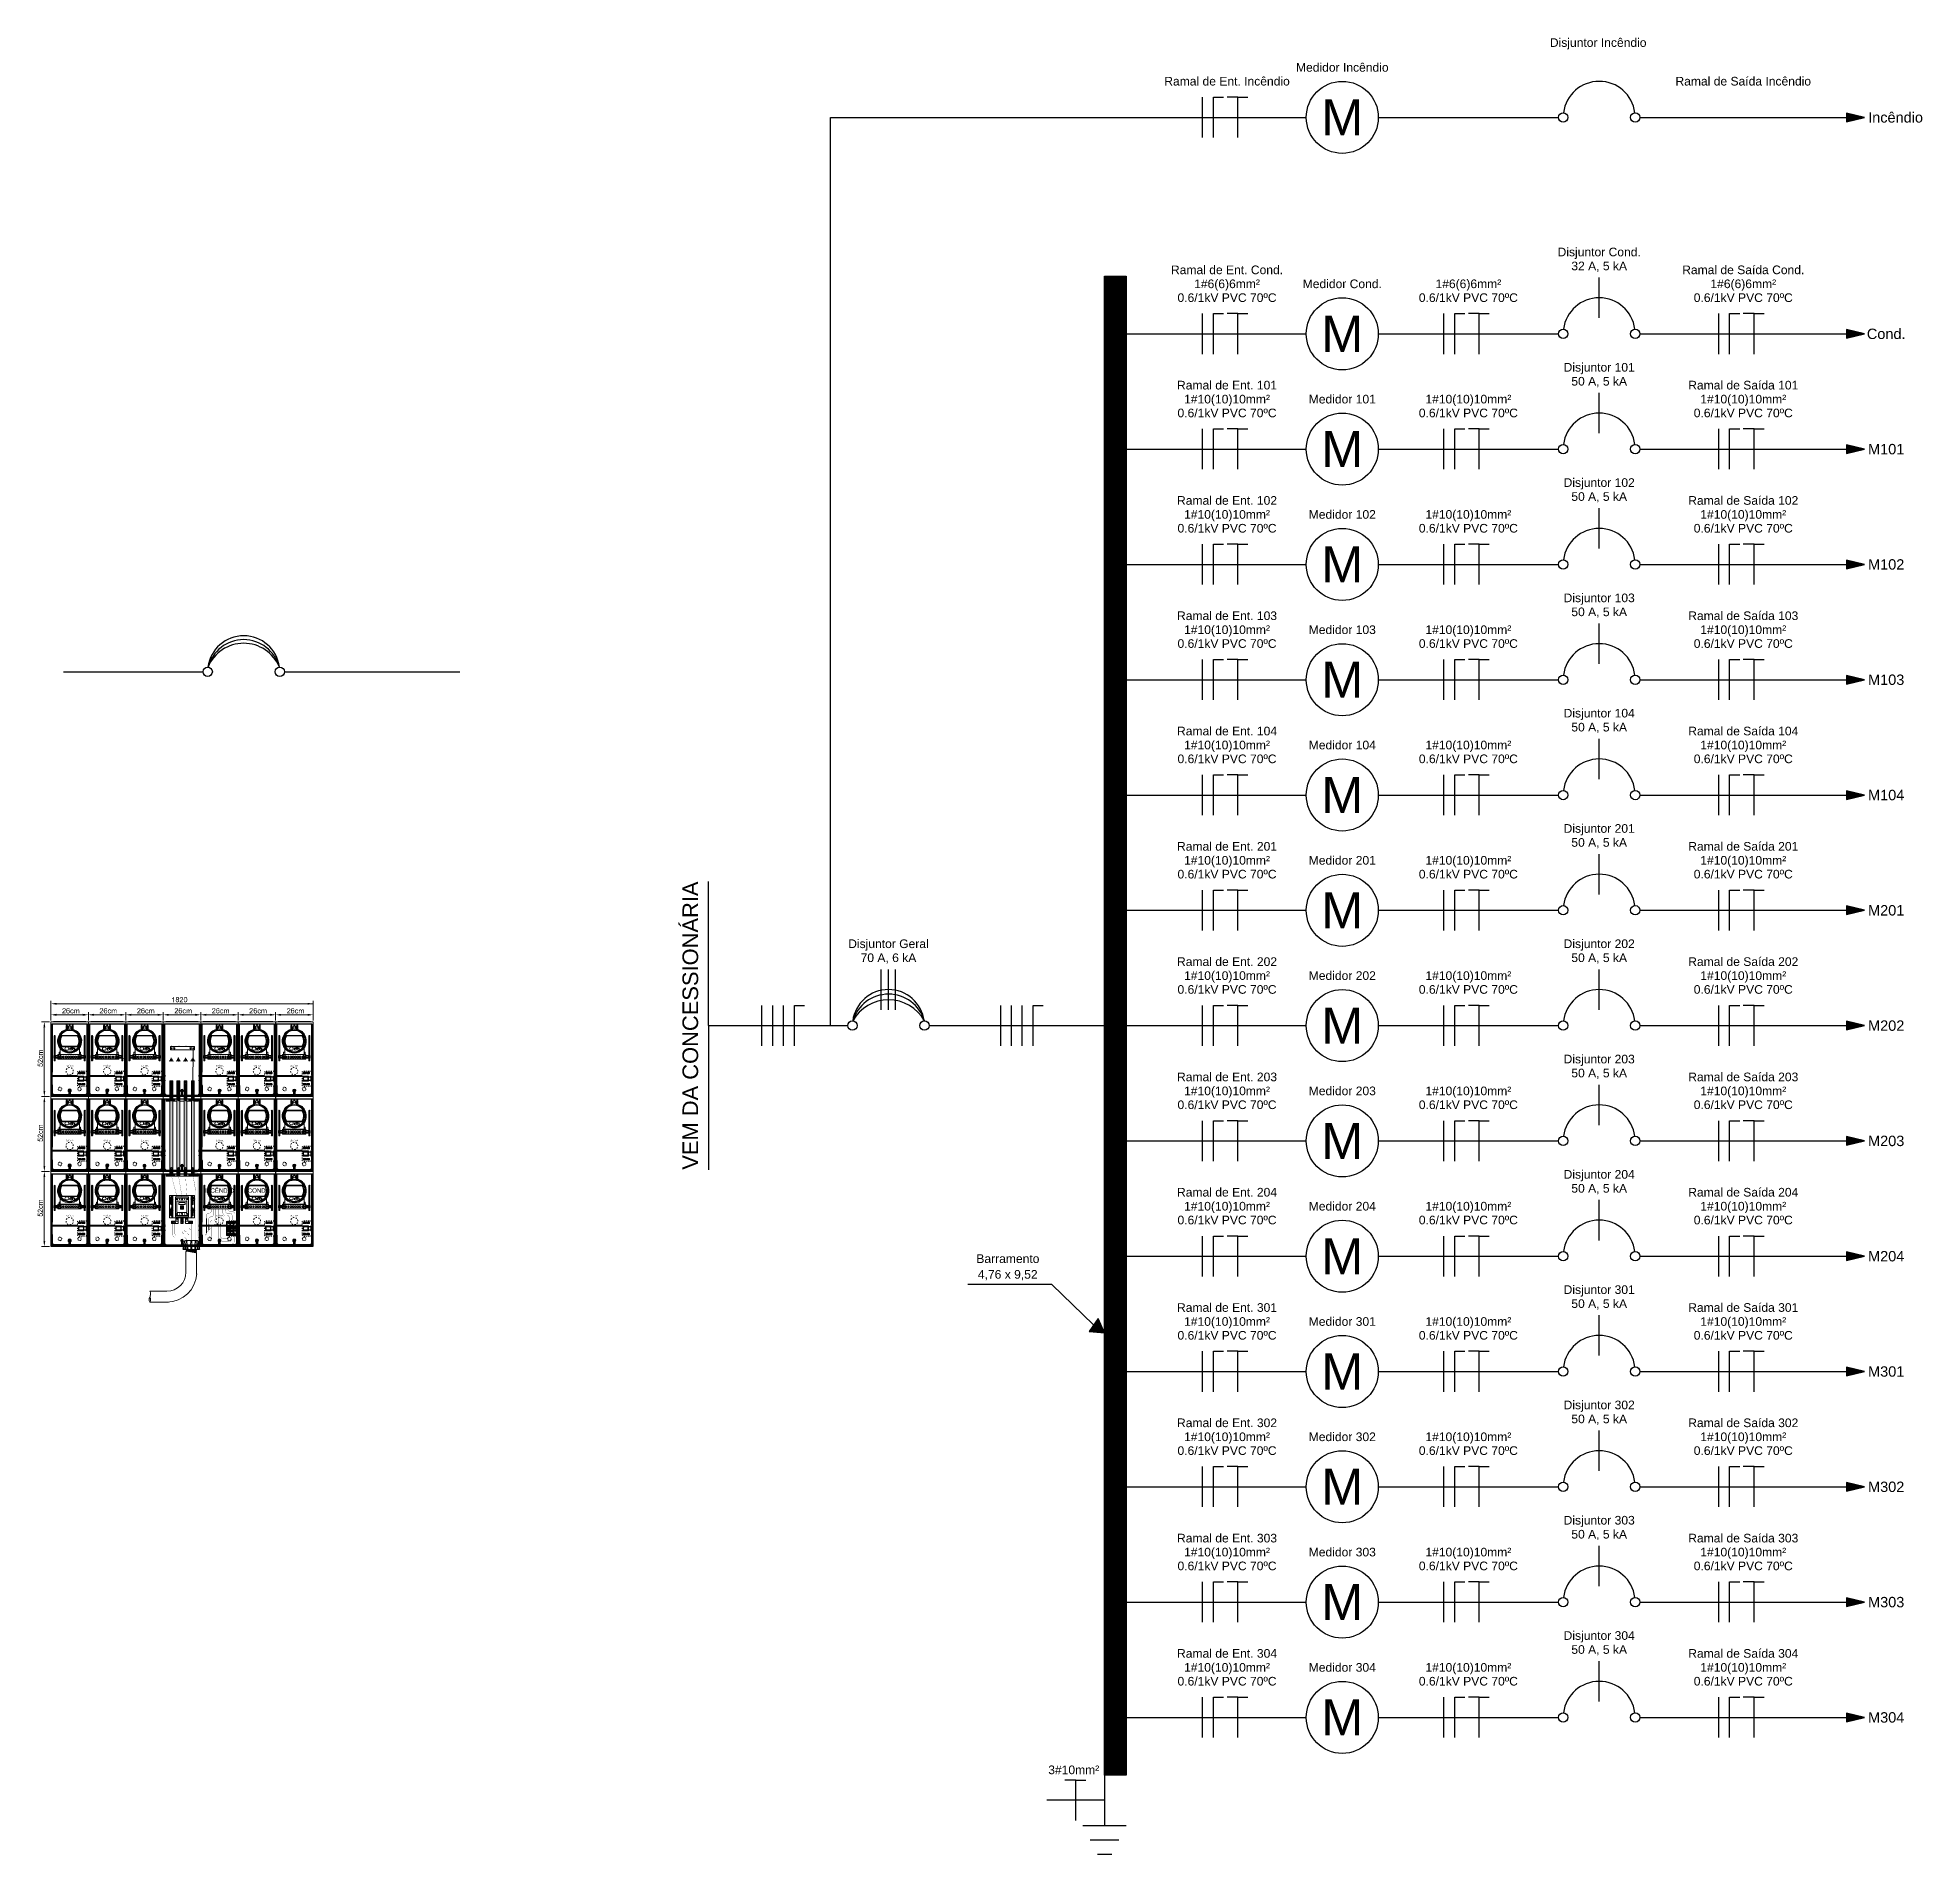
# Model space of a CAD drawing. Header units: millimetres. Extents: x -305 to 1353, y -289 to 1176.
# Drawn here: x 45 to 1353, y -289 to 971 of the extents above; entities that cross this region are included whole.
import ezdxf
from ezdxf.enums import TextEntityAlignment as Align

# ---------------------------------------------------------------- set-up
doc = ezdxf.new("R2010")
doc.units = ezdxf.units.MM
doc.header["$MEASUREMENT"] = 0
for name, color, linetype in [('Detalhe de medição', 250, 'Continuous'), ('HACHURA', 7, 'Continuous'), ('Medição_Unifilar_Texto', 40, 'Continuous'), ('PDF3_0', 7, 'Continuous')]:
    doc.layers.add(name, color=color, linetype=linetype)
doc.layers.add('Medição_Unifilar_Draw', color=7, linetype='Continuous', true_color=0x0080ff)
doc.layers.add('PDF3_Cotas azul e laranja', color=7, linetype='Continuous', true_color=0x007eff)
doc.styles.add('Cota', font='arial.ttf')

msp = doc.modelspace()

# ---------------------------------------------------------------- texts
at = {"layer": 'Medição_Unifilar_Draw', "color": 18, "true_color": 0x000000, "style": 'Cota'}
for p in [(950, 916.1), (950, 765.9), (950, 685.9), (950, 605.9), (950, 525.9), (950, 445.9), (950, 365.9), (950, 285.9), (950, 205.9), (950, 125.9), (950, 45.9), (950, -34.1), (950, -114.1), (950, -194.1)]:
    msp.add_text('M', height=25, dxfattribs=at).set_placement(p, align=Align.MIDDLE)
at = {"layer": 'Medição_Unifilar_Texto', "style": 'Cota'}
for s, height, p in [('Disjuntor Incêndio', 6, (1127.6, 965)), ('Ramal de Ent. Incêndio', 6, (870, 938.2)), ('Medidor Incêndio', 6, (950, 947.8)), ('Ramal de Saída Incêndio', 6, (1228.3, 938.2)), ('Incêndio', 7.2, (1334, 912.5)), ('Disjuntor Cond.', 6, (1128.3, 819.7)), ('Ramal de Ent. Cond.', 6, (870, 807.3)), ('32 A, 5 kA', 6, (1128.3, 810)), ('Ramal de Saída Cond.', 6, (1228.3, 807.3)), ('1#6(6)6mm²', 6, (870, 797.6)), ('Medidor Cond.', 6, (950, 797.6)), ('1#6(6)6mm²', 6, (1037.5, 797.6)), ('1#6(6)6mm²', 6, (1228.3, 797.6)), ('0.6/1kV PVC 70ºC', 6, (870, 788)), ('0.6/1kV PVC 70ºC', 6, (1037.5, 788)), ('0.6/1kV PVC 70ºC', 6, (1228.3, 788)), ('Cond.', 7.2, (1327.5, 762.3)), ('Disjuntor 101', 6, (1128.3, 739.7)), ('Ramal de Ent. 101', 6, (870, 727.3)), ('50 A, 5 kA', 6, (1128.3, 730)), ('Ramal de Saída 101', 6, (1228.3, 727.3)), ('1#10(10)10mm²', 6, (870, 717.6)), ('Medidor 101', 6, (950, 717.6)), ('1#10(10)10mm²', 6, (1037.5, 717.6)), ('1#10(10)10mm²', 6, (1228.3, 717.6)), ('0.6/1kV PVC 70ºC', 6, (870, 708)), ('0.6/1kV PVC 70ºC', 6, (1037.5, 708)), ('0.6/1kV PVC 70ºC', 6, (1228.3, 708)), ('M101', 7.2, (1327.5, 682.3)), ('Disjuntor 102', 6, (1128.3, 659.7)), ('50 A, 5 kA', 6, (1128.3, 650)), ('50 A, 5 kA', 6, (1128.3, 650)), ('Ramal de Ent. 102', 6, (870, 647.3)), ('1#10(10)10mm²', 6, (870, 637.6)), ('Medidor 102', 6, (950, 637.6)), ('1#10(10)10mm²', 6, (1037.5, 637.6)), ('Ramal de Saída 102', 6, (1228.3, 647.3)), ('1#10(10)10mm²', 6, (1228.3, 637.6)), ('0.6/1kV PVC 70ºC', 6, (870, 628)), ('0.6/1kV PVC 70ºC', 6, (1037.5, 628)), ('0.6/1kV PVC 70ºC', 6, (1228.3, 628)), ('M102', 7.2, (1327.5, 602.3)), ('Disjuntor 103', 6, (1128.3, 579.7)), ('50 A, 5 kA', 6, (1128.3, 570)), ('Ramal de Ent. 103', 6, (870, 567.3)), ('1#10(10)10mm²', 6, (870, 557.6)), ('Medidor 103', 6, (950, 557.6)), ('1#10(10)10mm²', 6, (1037.5, 557.6)), ('Ramal de Saída 103', 6, (1228.3, 567.3)), ('1#10(10)10mm²', 6, (1228.3, 557.6)), ('0.6/1kV PVC 70ºC', 6, (870, 548)), ('0.6/1kV PVC 70ºC', 6, (1037.5, 548)), ('0.6/1kV PVC 70ºC', 6, (1228.3, 548)), ('M103', 7.2, (1327.5, 522.3)), ('Disjuntor 104', 6, (1128.3, 499.7)), ('Ramal de Ent. 104', 6, (870, 487.3)), ('50 A, 5 kA', 6, (1128.3, 490)), ('Ramal de Saída 104', 6, (1228.3, 487.3)), ('0.6/1kV PVC 70ºC', 6, (870, 468)), ('1#10(10)10mm²', 6, (870, 477.6)), ('Medidor 104', 6, (950, 477.6)), ('0.6/1kV PVC 70ºC', 6, (1037.5, 468)), ('1#10(10)10mm²', 6, (1037.5, 477.6)), ('0.6/1kV PVC 70ºC', 6, (1228.3, 468)), ('1#10(10)10mm²', 6, (1228.3, 477.6)), ('M104', 7.2, (1327.5, 442.3)), ('Disjuntor 201', 6, (1128.3, 419.7)), ('Ramal de Ent. 201', 6, (870, 407.3)), ('50 A, 5 kA', 6, (1128.3, 410)), ('Ramal de Saída 201', 6, (1228.3, 407.3)), ('0.6/1kV PVC 70ºC', 6, (870, 388)), ('1#10(10)10mm²', 6, (870, 397.6)), ('Medidor 201', 6, (950, 397.6)), ('0.6/1kV PVC 70ºC', 6, (1037.5, 388)), ('1#10(10)10mm²', 6, (1037.5, 397.6)), ('0.6/1kV PVC 70ºC', 6, (1228.3, 388)), ('1#10(10)10mm²', 6, (1228.3, 397.6)), ('M201', 7.2, (1327.5, 362.3)), ('Disjuntor Geral', 6, (635, 339.7)), ('Disjuntor 202', 6, (1128.3, 339.7)), ('70 A, 6 kA', 6, (635, 330)), ('Ramal de Ent. 202', 6, (870, 327.3)), ('50 A, 5 kA', 6, (1128.3, 330)), ('Ramal de Saída 202', 6, (1228.3, 327.3)), ('0.6/1kV PVC 70ºC', 6, (870, 308)), ('1#10(10)10mm²', 6, (870, 317.6)), ('Medidor 202', 6, (950, 317.6)), ('0.6/1kV PVC 70ºC', 6, (1037.5, 308)), ('1#10(10)10mm²', 6, (1037.5, 317.6)), ('0.6/1kV PVC 70ºC', 6, (1228.3, 308)), ('1#10(10)10mm²', 6, (1228.3, 317.6)), ('M202', 7.2, (1327.5, 282.3)), ('Disjuntor 203', 6, (1128.3, 259.7)), ('Ramal de Ent. 203', 6, (870, 247.3)), ('50 A, 5 kA', 6, (1128.3, 250)), ('Ramal de Saída 203', 6, (1228.3, 247.3)), ('1#10(10)10mm²', 6, (870, 237.6)), ('Medidor 203', 6, (950, 237.6)), ('1#10(10)10mm²', 6, (1037.5, 237.6)), ('1#10(10)10mm²', 6, (1228.3, 237.6)), ('0.6/1kV PVC 70ºC', 6, (870, 228)), ('0.6/1kV PVC 70ºC', 6, (1037.5, 228)), ('0.6/1kV PVC 70ºC', 6, (1228.3, 228)), ('M203', 7.2, (1327.5, 202.3)), ('Disjuntor 204', 6, (1128.3, 179.7)), ('Ramal de Ent. 204', 6, (870, 167.3)), ('50 A, 5 kA', 6, (1128.3, 170)), ('Ramal de Saída 204', 6, (1228.3, 167.3)), ('1#10(10)10mm²', 6, (870, 157.6)), ('Medidor 204', 6, (950, 157.6)), ('1#10(10)10mm²', 6, (1037.5, 157.6)), ('1#10(10)10mm²', 6, (1228.3, 157.6)), ('0.6/1kV PVC 70ºC', 6, (870, 148)), ('0.6/1kV PVC 70ºC', 6, (1037.5, 148)), ('0.6/1kV PVC 70ºC', 6, (1228.3, 148)), ('Barramento', 6, (717.9, 121.2)), ('M204', 7.2, (1327.5, 122.3)), ('4,76 x 9,52', 6, (717.8, 110.3)), ('Disjuntor 301', 6, (1128.3, 99.7)), ('Ramal de Ent. 301', 6, (870, 87.3)), ('50 A, 5 kA', 6, (1128.3, 90)), ('Ramal de Saída 301', 6, (1228.3, 87.3)), ('1#10(10)10mm²', 6, (870, 77.6)), ('Medidor 301', 6, (950, 77.6)), ('1#10(10)10mm²', 6, (1037.5, 77.6)), ('1#10(10)10mm²', 6, (1228.3, 77.6)), ('0.6/1kV PVC 70ºC', 6, (870, 68)), ('0.6/1kV PVC 70ºC', 6, (1037.5, 68)), ('0.6/1kV PVC 70ºC', 6, (1228.3, 68)), ('M301', 7.2, (1327.5, 42.3)), ('Ramal de Ent. 302', 6, (870, 7.3)), ('Disjuntor 302', 6, (1128.3, 19.7)), ('50 A, 5 kA', 6, (1128.3, 10)), ('Ramal de Saída 302', 6, (1228.3, 7.3)), ('1#10(10)10mm²', 6, (870, -2.4)), ('Medidor 302', 6, (950, -2.4)), ('1#10(10)10mm²', 6, (1037.5, -2.4)), ('1#10(10)10mm²', 6, (1228.3, -2.4)), ('0.6/1kV PVC 70ºC', 6, (870, -12)), ('0.6/1kV PVC 70ºC', 6, (1037.5, -12)), ('0.6/1kV PVC 70ºC', 6, (1228.3, -12)), ('M302', 7.2, (1327.5, -37.7)), ('Disjuntor 303', 6, (1128.3, -60.3)), ('50 A, 5 kA', 6, (1128.3, -70)), ('Ramal de Ent. 303', 6, (870, -72.7)), ('1#10(10)10mm²', 6, (870, -82.4)), ('Medidor 303', 6, (950, -82.4)), ('1#10(10)10mm²', 6, (1037.5, -82.4)), ('Ramal de Saída 303', 6, (1228.3, -72.7)), ('1#10(10)10mm²', 6, (1228.3, -82.4)), ('0.6/1kV PVC 70ºC', 6, (870, -92)), ('0.6/1kV PVC 70ºC', 6, (1037.5, -92)), ('0.6/1kV PVC 70ºC', 6, (1228.3, -92)), ('M303', 7.2, (1327.5, -117.7)), ('Disjuntor 304', 6, (1128.3, -140.3)), ('50 A, 5 kA', 6, (1128.3, -150)), ('Ramal de Ent. 304', 6, (870, -152.7)), ('1#10(10)10mm²', 6, (870, -162.4)), ('Medidor 304', 6, (950, -162.4)), ('1#10(10)10mm²', 6, (1037.5, -162.4)), ('Ramal de Saída 304', 6, (1228.3, -152.7)), ('1#10(10)10mm²', 6, (1228.3, -162.4)), ('0.6/1kV PVC 70ºC', 6, (870, -172)), ('0.6/1kV PVC 70ºC', 6, (1037.5, -172)), ('0.6/1kV PVC 70ºC', 6, (1228.3, -172)), ('M304', 7.2, (1327.5, -197.7)), ('3#10mm²', 6, (763.6, -233.5))]:
    msp.add_text(s, height=height, dxfattribs=at).set_placement(p, align=Align.CENTER)
msp.add_text('VEM DA CONCESSIONÁRIA', height=10.87, rotation=90, dxfattribs=at).set_placement((502.9, 185.9), (502.9, 385.9), align=Align.ALIGNED)

# ---------------------------------------------------------------- hatches: boundary and pattern name
at = {"layer": 'HACHURA', "true_color": 0x000000}
h = msp.add_hatch(color=18, dxfattribs=at)
h.dxf.hatch_style = 1
h.paths.add_polyline_path([(1300, 919.1), (1300, 916.1), (1300, 913.1), (1312.4, 916.1)])
at = {"layer": 'HACHURA', "true_color": 0x007eff}
h = msp.add_hatch(dxfattribs=at)
h.set_pattern_fill('ANSI31', color=150)
h.paths.add_polyline_path([(800, 805.9), (785, 805.9), (785, -234.1), (800, -234.1)])
at = {"layer": 'HACHURA', "true_color": 0x000000}
h = msp.add_hatch(color=18, dxfattribs=at)
h.dxf.hatch_style = 1
h.paths.add_polyline_path([(1300, 768.9), (1300, 765.9), (1300, 762.9), (1312.4, 765.9)])
h = msp.add_hatch(color=18, dxfattribs=at)
h.dxf.hatch_style = 1
h.paths.add_polyline_path([(1300, 688.9), (1300, 685.9), (1300, 682.9), (1312.4, 685.9)])
h = msp.add_hatch(color=18, dxfattribs=at)
h.dxf.hatch_style = 1
h.paths.add_polyline_path([(1300, 608.9), (1300, 605.9), (1300, 602.9), (1312.4, 605.9)])
h = msp.add_hatch(color=18, dxfattribs=at)
h.dxf.hatch_style = 1
h.paths.add_polyline_path([(1300, 528.9), (1300, 525.9), (1300, 522.9), (1312.4, 525.9)])
h = msp.add_hatch(color=18, dxfattribs=at)
h.dxf.hatch_style = 1
h.paths.add_polyline_path([(1300, 448.9), (1300, 445.9), (1300, 442.9), (1312.4, 445.9)])
h = msp.add_hatch(color=18, dxfattribs=at)
h.dxf.hatch_style = 1
h.paths.add_polyline_path([(1300, 368.9), (1300, 365.9), (1300, 362.9), (1312.4, 365.9)])
h = msp.add_hatch(color=18, dxfattribs=at)
h.dxf.hatch_style = 1
h.paths.add_polyline_path([(1300, 288.9), (1300, 285.9), (1300, 282.9), (1312.4, 285.9)])
h = msp.add_hatch(color=18, dxfattribs=at)
h.dxf.hatch_style = 1
h.paths.add_polyline_path([(1300, 208.9), (1300, 205.9), (1300, 202.9), (1312.4, 205.9)])
h = msp.add_hatch(color=18, dxfattribs=at)
h.dxf.hatch_style = 1
h.paths.add_polyline_path([(1300, 128.9), (1300, 125.9), (1300, 122.9), (1312.4, 125.9)])
at = {"layer": 'HACHURA', "true_color": 0x007eff}
h = msp.add_hatch(color=150, dxfattribs=at)
h.dxf.hatch_style = 1
h.paths.add_polyline_path([(780.5, 82.6), (774.2, 73.7), (785, 72.7)])
at = {"layer": 'HACHURA', "true_color": 0x000000}
h = msp.add_hatch(color=18, dxfattribs=at)
h.dxf.hatch_style = 1
h.paths.add_polyline_path([(1300, 48.9), (1300, 45.9), (1300, 42.9), (1312.4, 45.9)])
h = msp.add_hatch(color=18, dxfattribs=at)
h.dxf.hatch_style = 1
h.paths.add_polyline_path([(1300, -31.1), (1300, -34.1), (1300, -37.1), (1312.4, -34.1)])
h = msp.add_hatch(color=18, dxfattribs=at)
h.dxf.hatch_style = 1
h.paths.add_polyline_path([(1300, -111.1), (1300, -114.1), (1300, -117.1), (1312.4, -114.1)])
h = msp.add_hatch(color=18, dxfattribs=at)
h.dxf.hatch_style = 1
h.paths.add_polyline_path([(1300, -191.1), (1300, -194.1), (1300, -197.1), (1312.4, -194.1)])
at = {"layer": 'PDF3_0', "true_color": 0xff7e00, "transparency": 33554559}
for points in [[(139.2, 302.1), (138.7, 302.1), (138.7, 305), (138.7, 305), (138.7, 304.9), (138.6, 304.9), (138.6, 304.8), (138.5, 304.8), (138.5, 304.8), (138.5, 304.8), (138.4, 304.8), (138.3, 304.7), (138.3, 304.7), (138.3, 304.7), (138.3, 304.6), (138.2, 304.6), (138.2, 304.6), (138.1, 304.6), (138.1, 304.6), (138, 304.5), (138, 304.5), (138, 304.5), (137.9, 304.4), (137.8, 304.4), (137.8, 304.4), (137.8, 304.9), (137.9, 304.9), (138, 304.9), (138, 305), (138, 305), (138.1, 305), (138.1, 305), (138.2, 305), (138.2, 305.1), (138.2, 305.1), (138.3, 305.1), (138.3, 305.1), (138.3, 305.1), (138.4, 305.2), (138.4, 305.2), (138.5, 305.3), (138.5, 305.3), (138.5, 305.3), (138.5, 305.3), (138.6, 305.4), (138.7, 305.4), (138.7, 305.5), (138.7, 305.5), (138.7, 305.5), (138.8, 305.6), (138.8, 305.6), (138.8, 305.7), (138.9, 305.7), (138.9, 305.7), (138.9, 305.7), (139.2, 305.7)], [(145.4, 302.6), (145.4, 302.1), (143.1, 302.1), (143.1, 302.2), (143.1, 302.3), (143.1, 302.3), (143.1, 302.3), (143.1, 302.4), (143.1, 302.5), (143.1, 302.5), (143.1, 302.5), (143.1, 302.5), (143.1, 302.6), (143.2, 302.6), (143.2, 302.7), (143.3, 302.7), (143.3, 302.7), (143.3, 302.8), (143.3, 302.9), (143.3, 302.9), (143.4, 302.9), (143.4, 302.9), (143.4, 303), (143.5, 303), (143.5, 303), (143.5, 303), (143.5, 303.1), (143.6, 303.1), (143.6, 303.2), (143.7, 303.2), (143.7, 303.2), (143.7, 303.2), (143.8, 303.3), (143.8, 303.3), (143.9, 303.4), (143.9, 303.4), (143.9, 303.4), (144, 303.4), (144.1, 303.5), (144.1, 303.6), (144.1, 303.6), (144.2, 303.6), (144.3, 303.7), (144.3, 303.7), (144.3, 303.8), (144.4, 303.8), (144.4, 303.8), (144.5, 303.9), (144.5, 303.9), (144.5, 304), (144.5, 304), (144.6, 304), (144.6, 304), (144.7, 304.1), (144.7, 304.1), (144.7, 304.1), (144.7, 304.2), (144.7, 304.2), (144.8, 304.2), (144.8, 304.2), (144.8, 304.3), (144.9, 304.4), (144.9, 304.4), (144.9, 304.4), (144.9, 304.5), (144.9, 304.5), (145, 304.6), (145, 304.6), (145, 304.6), (145, 304.7), (145, 304.8), (145, 304.8), (145, 304.8), (145, 304.9), (145, 305), (145, 305), (144.9, 305), (144.9, 305.1), (144.9, 305.1), (144.9, 305.1), (144.9, 305.1), (144.8, 305.2), (144.8, 305.2), (144.8, 305.3), (144.7, 305.3), (144.7, 305.3), (144.7, 305.3), (144.6, 305.3), (144.6, 305.3), (144.5, 305.3), (144.5, 305.4), (144.4, 305.4), (144.4, 305.4), (144.3, 305.4), (144.3, 305.4), (144.2, 305.4), (144.1, 305.4), (144.1, 305.3), (144.1, 305.3), (144, 305.3), (144, 305.3), (143.9, 305.3), (143.9, 305.3), (143.9, 305.3), (143.8, 305.2), (143.8, 305.2), (143.7, 305.1), (143.7, 305.1), (143.7, 305.1), (143.7, 305.1), (143.7, 305), (143.7, 305), (143.7, 305), (143.6, 304.9), (143.6, 304.8), (143.6, 304.8), (143.6, 304.7), (143.6, 304.7), (143.1, 304.7), (143.1, 304.8), (143.1, 304.8), (143.1, 304.9), (143.2, 305), (143.2, 305), (143.2, 305), (143.2, 305.1), (143.2, 305.1), (143.3, 305.1), (143.3, 305.2), (143.3, 305.3), (143.3, 305.3), (143.3, 305.3), (143.4, 305.3), (143.4, 305.4), (143.5, 305.4), (143.5, 305.5), (143.5, 305.5), (143.5, 305.5), (143.5, 305.5), (143.6, 305.6), (143.7, 305.6), (143.7, 305.6), (143.7, 305.7), (143.8, 305.7), (143.8, 305.7), (143.9, 305.7), (143.9, 305.7), (143.9, 305.7), (144, 305.7), (144.1, 305.7), (144.1, 305.7), (144.2, 305.7), (144.2, 305.7), (144.3, 305.7), (144.3, 305.7), (144.4, 305.7), (144.5, 305.7), (144.5, 305.7), (144.5, 305.7), (144.6, 305.7), (144.7, 305.7), (144.7, 305.7), (144.7, 305.7), (144.8, 305.7), (144.9, 305.7), (144.9, 305.7), (144.9, 305.6), (145, 305.6), (145, 305.6), (145, 305.5), (145, 305.5), (145.1, 305.5), (145.1, 305.5), (145.1, 305.5), (145.2, 305.4), (145.2, 305.4), (145.2, 305.3), (145.2, 305.3), (145.3, 305.3), (145.3, 305.2), (145.4, 305.2), (145.4, 305.1), (145.4, 305.1), (145.4, 305.1), (145.4, 305), (145.4, 305), (145.4, 305), (145.4, 304.9), (145.4, 304.8), (145.4, 304.8), (145.4, 304.8), (145.4, 304.7), (145.4, 304.7), (145.4, 304.6), (145.4, 304.6), (145.4, 304.5), (145.4, 304.5), (145.4, 304.4), (145.4, 304.4), (145.4, 304.4), (145.3, 304.3), (145.3, 304.2), (145.3, 304.2), (145.2, 304.2), (145.2, 304.1), (145.2, 304.1), (145.2, 304), (145.2, 304), (145.1, 304), (145.1, 303.9), (145, 303.9), (145, 303.8), (145, 303.8), (145, 303.8), (145, 303.8), (144.9, 303.8), (144.9, 303.7), (144.9, 303.7), (144.9, 303.6), (144.8, 303.6), (144.8, 303.6), (144.7, 303.6), (144.7, 303.5), (144.7, 303.5), (144.6, 303.4), (144.5, 303.4), (144.5, 303.4), (144.5, 303.3), (144.4, 303.3), (144.4, 303.2), (144.3, 303.2), (144.3, 303.2), (144.2, 303.1), (144.2, 303), (144.1, 303), (144.1, 303), (144.1, 303), (144, 302.9), (144, 302.9), (143.9, 302.9), (143.9, 302.9), (143.9, 302.9), (143.9, 302.8), (143.9, 302.8), (143.8, 302.8), (143.8, 302.7), (143.7, 302.7), (143.7, 302.7), (143.7, 302.6), (143.7, 302.6), (143.7, 302.6)], [(64, 294.8), (64, 294.4), (61.5, 294.4), (61.5, 294.4), (61.5, 294.5), (61.5, 294.6), (61.6, 294.6), (61.6, 294.6), (61.6, 294.7), (61.6, 294.7), (61.6, 294.8), (61.7, 294.8), (61.7, 294.8), (61.7, 294.9), (61.7, 294.9), (61.7, 295), (61.7, 295), (61.8, 295), (61.8, 295.1), (61.8, 295.1), (61.8, 295.2), (61.9, 295.2), (61.9, 295.2), (61.9, 295.2), (62, 295.3), (62, 295.3), (62, 295.4), (62, 295.4), (62.1, 295.4), (62.1, 295.4), (62.2, 295.5), (62.2, 295.5), (62.2, 295.6), (62.3, 295.6), (62.3, 295.6), (62.4, 295.7), (62.4, 295.7), (62.4, 295.8), (62.5, 295.8), (62.6, 295.8), (62.6, 295.9), (62.6, 295.9), (62.7, 296), (62.8, 296), (62.8, 296), (62.8, 296.1), (62.9, 296.1), (62.9, 296.2), (63, 296.2), (63, 296.2), (63, 296.2), (63, 296.3), (63.1, 296.3), (63.1, 296.4), (63.2, 296.4), (63.2, 296.4), (63.2, 296.4), (63.2, 296.5), (63.2, 296.5), (63.3, 296.5), (63.3, 296.5), (63.3, 296.6), (63.4, 296.6), (63.4, 296.7), (63.4, 296.7), (63.4, 296.8), (63.4, 296.8), (63.4, 296.9), (63.4, 296.9), (63.5, 296.9), (63.5, 297), (63.5, 297), (63.5, 297.1), (63.5, 297.1), (63.4, 297.2), (63.4, 297.2), (63.4, 297.3), (63.4, 297.3), (63.4, 297.3), (63.4, 297.4), (63.3, 297.5), (63.3, 297.5), (63.3, 297.5), (63.2, 297.5), (63.2, 297.5), (63.2, 297.6), (63.1, 297.6), (63.1, 297.6), (63, 297.6), (63, 297.7), (63, 297.7), (62.9, 297.7), (62.8, 297.7), (62.8, 297.7), (62.7, 297.7), (62.7, 297.7), (62.6, 297.7), (62.6, 297.7), (62.5, 297.6), (62.5, 297.6), (62.4, 297.6), (62.4, 297.6), (62.4, 297.5), (62.3, 297.5), (62.3, 297.5), (62.2, 297.5), (62.2, 297.5), (62.2, 297.4), (62.2, 297.3), (62.2, 297.3), (62.2, 297.3), (62.1, 297.2), (62.1, 297.2), (62.1, 297.1), (62.1, 297.1), (62.1, 297), (62.1, 297), (62.1, 296.9), (61.7, 297), (61.7, 297.1), (61.7, 297.1), (61.7, 297.1), (61.7, 297.2), (61.7, 297.3), (61.7, 297.3), (61.7, 297.3), (61.7, 297.4), (61.7, 297.5), (61.8, 297.5), (61.8, 297.5), (61.8, 297.5), (61.8, 297.6), (61.8, 297.7), (61.9, 297.7), (61.9, 297.7), (62, 297.7), (62, 297.8), (62, 297.8), (62, 297.8), (62.1, 297.9), (62.1, 297.9), (62.2, 297.9), (62.2, 297.9), (62.2, 297.9), (62.3, 297.9), (62.3, 298), (62.4, 298), (62.4, 298), (62.5, 298), (62.5, 298), (62.6, 298), (62.6, 298), (62.7, 298.1), (62.8, 298.1), (62.8, 298.1), (62.8, 298.1), (62.9, 298.1), (63, 298), (63, 298), (63.1, 298), (63.1, 298), (63.2, 298), (63.2, 298), (63.2, 297.9), (63.3, 297.9), (63.4, 297.9), (63.4, 297.9), (63.4, 297.9), (63.5, 297.9), (63.5, 297.9), (63.6, 297.8), (63.6, 297.8), (63.6, 297.7), (63.6, 297.7), (63.7, 297.7), (63.7, 297.7), (63.8, 297.6), (63.8, 297.6), (63.8, 297.5), (63.8, 297.5), (63.8, 297.5), (63.8, 297.4), (63.9, 297.4), (63.9, 297.3), (63.9, 297.3), (63.9, 297.3), (63.9, 297.2), (64, 297.1), (64, 297.1), (64, 297), (64, 297), (64, 297), (64, 296.9), (63.9, 296.9), (63.9, 296.8), (63.9, 296.8), (63.9, 296.7), (63.9, 296.7), (63.8, 296.6), (63.8, 296.6), (63.8, 296.5), (63.8, 296.5), (63.8, 296.5), (63.8, 296.4), (63.8, 296.4), (63.7, 296.4), (63.7, 296.3), (63.6, 296.3), (63.6, 296.2), (63.6, 296.2), (63.6, 296.2), (63.5, 296.2), (63.5, 296.1), (63.5, 296.1), (63.4, 296), (63.4, 296), (63.4, 296), (63.4, 296), (63.3, 296), (63.3, 295.9), (63.2, 295.8), (63.2, 295.8), (63.2, 295.8), (63.1, 295.8), (63.1, 295.7), (63, 295.7), (63, 295.6), (63, 295.6), (62.9, 295.6), (62.8, 295.5), (62.8, 295.5), (62.8, 295.4), (62.7, 295.4), (62.6, 295.4), (62.6, 295.3), (62.6, 295.3), (62.5, 295.2), (62.5, 295.2), (62.4, 295.2), (62.4, 295.2), (62.4, 295.1), (62.4, 295.1), (62.4, 295.1), (62.4, 295), (62.3, 295), (62.2, 295), (62.2, 295), (62.2, 294.9), (62.2, 294.8), (62.2, 294.8), (62.2, 294.8)], [(69.1, 295.4), (69.5, 295.3), (69.5, 295.2), (69.5, 295.2), (69.5, 295.2), (69.4, 295.1), (69.4, 295), (69.4, 295), (69.4, 295), (69.3, 294.9), (69.3, 294.8), (69.3, 294.8), (69.3, 294.8), (69.3, 294.8), (69.2, 294.7), (69.2, 294.6), (69.1, 294.6), (69.1, 294.6), (69.1, 294.6), (69.1, 294.6), (69.1, 294.5), (69, 294.5), (68.9, 294.5), (68.9, 294.4), (68.9, 294.4), (68.8, 294.4), (68.8, 294.4), (68.7, 294.4), (68.7, 294.4), (68.6, 294.4), (68.6, 294.4), (68.5, 294.4), (68.5, 294.3), (68.4, 294.3), (68.4, 294.3), (68.4, 294.3), (68.3, 294.3), (68.2, 294.4), (68.2, 294.4), (68.2, 294.4), (68.1, 294.4), (68, 294.4), (68, 294.4), (68, 294.4), (67.9, 294.4), (67.8, 294.4), (67.8, 294.4), (67.8, 294.5), (67.8, 294.5), (67.7, 294.6), (67.6, 294.6), (67.6, 294.6), (67.6, 294.6), (67.6, 294.6), (67.5, 294.7), (67.5, 294.7), (67.5, 294.8), (67.4, 294.8), (67.4, 294.8), (67.4, 294.8), (67.4, 294.9), (67.4, 295), (67.4, 295), (67.3, 295), (67.3, 295.1), (67.3, 295.1), (67.3, 295.2), (67.2, 295.2), (67.2, 295.2), (67.2, 295.3), (67.2, 295.4), (67.2, 295.4), (67.2, 295.5), (67.2, 295.5), (67.2, 295.6), (67.2, 295.6), (67.2, 295.7), (67.2, 295.8), (67.2, 295.8), (67.2, 295.9), (67.2, 295.9), (67.2, 296), (67.2, 296), (67.2, 296.1), (67.2, 296.1), (67.2, 296.2), (67.2, 296.2), (67.3, 296.3), (67.3, 296.3), (67.3, 296.4), (67.3, 296.4), (67.4, 296.4), (67.4, 296.4), (67.4, 296.5), (67.4, 296.5), (67.4, 296.5), (67.4, 296.6), (67.5, 296.7), (67.5, 296.7), (67.6, 296.7), (67.6, 296.7), (67.6, 296.8), (67.6, 296.8), (67.7, 296.9), (67.7, 296.9), (67.8, 296.9), (67.8, 296.9), (67.8, 296.9), (67.9, 296.9), (67.9, 297), (68, 297), (68, 297), (68, 297), (68.1, 297.1), (68.2, 297.1), (68.2, 297.1), (68.2, 297.1), (68.3, 297.1), (68.4, 297.1), (68.4, 297.1), (68.4, 297.1), (68.5, 297.1), (68.5, 297.1), (68.5, 297.1), (68.6, 297.1), (68.7, 297.1), (68.7, 297.1), (68.7, 297), (68.8, 297), (68.9, 297), (68.9, 297), (68.9, 296.9), (69, 296.9), (69, 296.9), (69.1, 296.9), (69.1, 296.9), (69.1, 296.9), (69.1, 296.8), (69.1, 296.8), (69.2, 296.7), (69.2, 296.7), (69.3, 296.7), (69.3, 296.7), (69.3, 296.6), (69.3, 296.5), (69.3, 296.5), (69.4, 296.5), (69.4, 296.4), (69.4, 296.4), (69.4, 296.4), (69.4, 296.3), (69.5, 296.2), (69, 296.2), (69, 296.2), (69, 296.3), (68.9, 296.4), (68.9, 296.4), (68.9, 296.4), (68.9, 296.5), (68.9, 296.5), (68.8, 296.5), (68.8, 296.5), (68.8, 296.5), (68.7, 296.6), (68.7, 296.6), (68.7, 296.7), (68.6, 296.7), (68.5, 296.7), (68.5, 296.7), (68.5, 296.7), (68.4, 296.7), (68.4, 296.7), (68.4, 296.7), (68.3, 296.7), (68.3, 296.7), (68.2, 296.7), (68.2, 296.7), (68.1, 296.7), (68.1, 296.6), (68, 296.6), (68, 296.6), (68, 296.5), (67.9, 296.5), (67.9, 296.5), (67.9, 296.5), (67.8, 296.4), (67.8, 296.4), (67.8, 296.4), (67.8, 296.4), (67.8, 296.3), (67.8, 296.3), (67.7, 296.2), (67.7, 296.2), (67.7, 296.2), (67.7, 296.1), (67.7, 296), (67.7, 296), (67.7, 295.9), (67.7, 295.8), (67.6, 295.8), (67.6, 295.8), (67.6, 295.7), (67.6, 295.6), (67.6, 295.6), (67.7, 295.5), (67.7, 295.5), (67.7, 295.4), (67.7, 295.4), (67.7, 295.3), (67.7, 295.2), (67.7, 295.2), (67.8, 295.2), (67.8, 295.1), (67.8, 295.1), (67.8, 295), (67.8, 295), (67.8, 295), (67.8, 295), (67.9, 295), (67.9, 294.9), (68, 294.8), (68, 294.8), (68, 294.8), (68, 294.8), (68.1, 294.8), (68.2, 294.8), (68.2, 294.7), (68.2, 294.7), (68.3, 294.7), (68.4, 294.7), (68.4, 294.7), (68.4, 294.7), (68.4, 294.7), (68.5, 294.7), (68.5, 294.7), (68.6, 294.7), (68.6, 294.8), (68.7, 294.8), (68.7, 294.8), (68.7, 294.8), (68.8, 294.8), (68.8, 294.8), (68.9, 294.9), (68.9, 294.9), (68.9, 295), (68.9, 295), (68.9, 295), (69, 295.1), (69, 295.1), (69, 295.2), (69, 295.2), (69, 295.3), (69.1, 295.4), (69.1, 295.4)], [(69.9, 294.4), (69.9, 297), (70.3, 297), (70.3, 296.7), (70.3, 296.7), (70.3, 296.7), (70.3, 296.7), (70.4, 296.8), (70.4, 296.8), (70.5, 296.9), (70.5, 296.9), (70.5, 296.9), (70.6, 296.9), (70.6, 296.9), (70.6, 297), (70.6, 297), (70.7, 297), (70.8, 297), (70.8, 297.1), (70.8, 297.1), (70.9, 297.1), (71, 297.1), (71, 297.1), (71, 297.1), (71.1, 297.1), (71.2, 297.1), (71.2, 297.1), (71.2, 297.1), (71.3, 297.1), (71.4, 297), (71.4, 297), (71.4, 297), (71.5, 297), (71.5, 296.9), (71.5, 296.9), (71.6, 296.9), (71.6, 296.9), (71.6, 296.9), (71.7, 296.8), (71.7, 296.8), (71.8, 296.7), (71.8, 296.7), (71.8, 296.7), (71.8, 296.6), (71.8, 296.7), (71.8, 296.7), (71.9, 296.7), (71.9, 296.8), (72, 296.8), (72, 296.9), (72, 296.9), (72.1, 296.9), (72.1, 296.9), (72.2, 296.9), (72.2, 297), (72.2, 297), (72.3, 297), (72.3, 297), (72.4, 297.1), (72.4, 297.1), (72.5, 297.1), (72.5, 297.1), (72.6, 297.1), (72.6, 297.1), (72.6, 297.1), (72.7, 297.1), (72.7, 297.1), (72.8, 297.1), (72.8, 297.1), (72.9, 297.1), (72.9, 297), (72.9, 297), (73, 297), (73.1, 297), (73.1, 296.9), (73.1, 296.9), (73.1, 296.9), (73.2, 296.9), (73.2, 296.9), (73.2, 296.8), (73.3, 296.8), (73.3, 296.7), (73.3, 296.7), (73.3, 296.7), (73.3, 296.6), (73.3, 296.6), (73.3, 296.5), (73.4, 296.5), (73.4, 296.5), (73.4, 296.4), (73.4, 296.4), (73.4, 296.3), (73.4, 296.2), (73.4, 296.2), (73.4, 294.4), (72.9, 294.4), (72.9, 296), (72.9, 296.1), (72.9, 296.2), (72.9, 296.2), (72.9, 296.3), (72.9, 296.4), (72.9, 296.4), (72.9, 296.4), (72.9, 296.4), (72.9, 296.5), (72.9, 296.5), (72.9, 296.5), (72.8, 296.6), (72.8, 296.6), (72.8, 296.6), (72.8, 296.6), (72.7, 296.7), (72.6, 296.7), (72.6, 296.7), (72.6, 296.7), (72.5, 296.7), (72.4, 296.7), (72.4, 296.7), (72.4, 296.7), (72.3, 296.7), (72.2, 296.7), (72.2, 296.6), (72.2, 296.6), (72.2, 296.6), (72.1, 296.5), (72, 296.5), (72, 296.5), (72, 296.5), (72, 296.4), (72, 296.4), (72, 296.4), (72, 296.4), (71.9, 296.3), (71.9, 296.2), (71.9, 296.2), (71.9, 296.2), (71.9, 296.1), (71.9, 296), (71.8, 296), (71.8, 295.9), (71.8, 294.4), (71.4, 294.4), (71.4, 296.1), (71.4, 296.2), (71.4, 296.2), (71.4, 296.3), (71.4, 296.4), (71.4, 296.4), (71.4, 296.4), (71.4, 296.5), (71.3, 296.5), (71.3, 296.5), (71.3, 296.5), (71.3, 296.5), (71.2, 296.6), (71.2, 296.6), (71.2, 296.7), (71.1, 296.7), (71.1, 296.7), (71, 296.7), (71, 296.7), (71, 296.7), (70.9, 296.7), (70.8, 296.7), (70.8, 296.7), (70.8, 296.7), (70.7, 296.7), (70.6, 296.6), (70.6, 296.6), (70.6, 296.6), (70.6, 296.5), (70.5, 296.5), (70.5, 296.5), (70.5, 296.5), (70.5, 296.4), (70.4, 296.4), (70.4, 296.4), (70.4, 296.3), (70.4, 296.3), (70.4, 296.2), (70.3, 296.2), (70.3, 296.2), (70.3, 296.1), (70.3, 296), (70.3, 296), (70.3, 296), (70.3, 295.9), (70.3, 295.8), (70.3, 295.8), (70.3, 295.8), (70.3, 294.4)], [(89.9, 294.8), (89.9, 294.4), (87.5, 294.4), (87.5, 294.4), (87.5, 294.5), (87.5, 294.6), (87.5, 294.6), (87.6, 294.6), (87.6, 294.7), (87.6, 294.7), (87.6, 294.8), (87.6, 294.8), (87.7, 294.8), (87.7, 294.9), (87.7, 294.9), (87.7, 295), (87.7, 295), (87.8, 295), (87.8, 295.1), (87.9, 295.1), (87.9, 295.2), (87.9, 295.2), (87.9, 295.2), (87.9, 295.2), (88, 295.3), (88, 295.3), (88, 295.4), (88.1, 295.4), (88.1, 295.4), (88.1, 295.4), (88.2, 295.5), (88.2, 295.5), (88.2, 295.6), (88.2, 295.6), (88.3, 295.6), (88.4, 295.7), (88.4, 295.7), (88.4, 295.8), (88.5, 295.8), (88.6, 295.8), (88.6, 295.9), (88.6, 295.9), (88.7, 296), (88.8, 296), (88.8, 296), (88.8, 296.1), (88.8, 296.1), (88.9, 296.2), (89, 296.2), (89, 296.2), (89, 296.2), (89, 296.3), (89.1, 296.3), (89.1, 296.4), (89.2, 296.4), (89.2, 296.4), (89.2, 296.4), (89.2, 296.5), (89.2, 296.5), (89.2, 296.5), (89.3, 296.5), (89.3, 296.6), (89.4, 296.6), (89.4, 296.7), (89.4, 296.7), (89.4, 296.8), (89.4, 296.8), (89.4, 296.9), (89.4, 296.9), (89.4, 296.9), (89.4, 297), (89.4, 297), (89.4, 297.1), (89.4, 297.1), (89.4, 297.2), (89.4, 297.2), (89.4, 297.3), (89.4, 297.3), (89.4, 297.3), (89.4, 297.4), (89.3, 297.5), (89.3, 297.5), (89.3, 297.5), (89.2, 297.5), (89.2, 297.5), (89.2, 297.6), (89.1, 297.6), (89.1, 297.6), (89, 297.6), (89, 297.7), (88.9, 297.7), (88.9, 297.7), (88.8, 297.7), (88.8, 297.7), (88.7, 297.7), (88.6, 297.7), (88.6, 297.7), (88.6, 297.7), (88.5, 297.6), (88.4, 297.6), (88.4, 297.6), (88.4, 297.6), (88.4, 297.5), (88.3, 297.5), (88.2, 297.5), (88.2, 297.5), (88.2, 297.5), (88.2, 297.4), (88.2, 297.3), (88.2, 297.3), (88.1, 297.3), (88.1, 297.2), (88.1, 297.2), (88.1, 297.1), (88.1, 297.1), (88.1, 297), (88.1, 297), (88.1, 296.9), (87.6, 297), (87.6, 297.1), (87.7, 297.1), (87.7, 297.1), (87.7, 297.2), (87.7, 297.3), (87.7, 297.3), (87.7, 297.3), (87.7, 297.4), (87.7, 297.5), (87.7, 297.5), (87.8, 297.5), (87.8, 297.5), (87.8, 297.6), (87.9, 297.7), (87.9, 297.7), (87.9, 297.7), (87.9, 297.7), (88, 297.8), (88, 297.8), (88.1, 297.8), (88.1, 297.9), (88.1, 297.9), (88.2, 297.9), (88.2, 297.9), (88.2, 297.9), (88.2, 297.9), (88.3, 298), (88.4, 298), (88.4, 298), (88.4, 298), (88.5, 298), (88.6, 298), (88.6, 298), (88.7, 298.1), (88.7, 298.1), (88.8, 298.1), (88.8, 298.1), (88.9, 298.1), (89, 298), (89, 298), (89, 298), (89.1, 298), (89.2, 298), (89.2, 298), (89.2, 297.9), (89.3, 297.9), (89.4, 297.9), (89.4, 297.9), (89.4, 297.9), (89.4, 297.9), (89.5, 297.9), (89.6, 297.8), (89.6, 297.8), (89.6, 297.7), (89.6, 297.7), (89.6, 297.7), (89.7, 297.7), (89.7, 297.6), (89.8, 297.6), (89.8, 297.5), (89.8, 297.5), (89.8, 297.5), (89.8, 297.4), (89.8, 297.4), (89.9, 297.3), (89.9, 297.3), (89.9, 297.3), (89.9, 297.2), (89.9, 297.1), (89.9, 297.1), (89.9, 297), (89.9, 297), (89.9, 297), (89.9, 296.9), (89.9, 296.9), (89.9, 296.8), (89.9, 296.8), (89.9, 296.7), (89.8, 296.7), (89.8, 296.6), (89.8, 296.6), (89.8, 296.5), (89.8, 296.5), (89.8, 296.5), (89.8, 296.4), (89.7, 296.4), (89.7, 296.4), (89.6, 296.3), (89.6, 296.3), (89.6, 296.2), (89.6, 296.2), (89.6, 296.2), (89.5, 296.2), (89.5, 296.1), (89.4, 296.1), (89.4, 296), (89.4, 296), (89.4, 296), (89.4, 296), (89.3, 296), (89.2, 295.9), (89.2, 295.8), (89.2, 295.8), (89.2, 295.8), (89.1, 295.8), (89, 295.7), (89, 295.7), (89, 295.6), (88.9, 295.6), (88.8, 295.6), (88.8, 295.5), (88.8, 295.5), (88.7, 295.4), (88.7, 295.4), (88.6, 295.4), (88.6, 295.3), (88.6, 295.3), (88.5, 295.2), (88.4, 295.2), (88.4, 295.2), (88.4, 295.2), (88.4, 295.1), (88.4, 295.1), (88.3, 295.1), (88.3, 295), (88.3, 295), (88.2, 295), (88.2, 295), (88.2, 294.9), (88.2, 294.8), (88.1, 294.8), (88.1, 294.8)], [(95, 295.4), (95.5, 295.3), (95.5, 295.2), (95.5, 295.2), (95.4, 295.2), (95.4, 295.1), (95.4, 295), (95.4, 295), (95.3, 295), (95.3, 294.9), (95.3, 294.8), (95.3, 294.8), (95.3, 294.8), (95.3, 294.8), (95.2, 294.7), (95.2, 294.6), (95.1, 294.6), (95.1, 294.6), (95.1, 294.6), (95.1, 294.6), (95, 294.5), (95, 294.5), (94.9, 294.5), (94.9, 294.4), (94.9, 294.4), (94.8, 294.4), (94.7, 294.4), (94.7, 294.4), (94.7, 294.4), (94.6, 294.4), (94.6, 294.4), (94.6, 294.4), (94.5, 294.3), (94.4, 294.3), (94.4, 294.3), (94.4, 294.3), (94.3, 294.3), (94.2, 294.4), (94.2, 294.4), (94.1, 294.4), (94.1, 294.4), (94, 294.4), (94, 294.4), (94, 294.4), (93.9, 294.4), (93.8, 294.4), (93.8, 294.4), (93.8, 294.5), (93.7, 294.5), (93.7, 294.6), (93.6, 294.6), (93.6, 294.6), (93.6, 294.6), (93.6, 294.6), (93.5, 294.7), (93.5, 294.7), (93.4, 294.8), (93.4, 294.8), (93.4, 294.8), (93.4, 294.8), (93.4, 294.9), (93.4, 295), (93.3, 295), (93.3, 295), (93.3, 295.1), (93.2, 295.1), (93.2, 295.2), (93.2, 295.2), (93.2, 295.2), (93.2, 295.3), (93.2, 295.4), (93.2, 295.4), (93.2, 295.5), (93.2, 295.5), (93.2, 295.6), (93.2, 295.6), (93.2, 295.7), (93.2, 295.8), (93.2, 295.8), (93.2, 295.9), (93.2, 295.9), (93.2, 296), (93.2, 296), (93.2, 296.1), (93.2, 296.1), (93.2, 296.2), (93.2, 296.2), (93.2, 296.3), (93.3, 296.3), (93.3, 296.4), (93.3, 296.4), (93.3, 296.4), (93.3, 296.4), (93.4, 296.5), (93.4, 296.5), (93.4, 296.5), (93.4, 296.6), (93.4, 296.7), (93.5, 296.7), (93.5, 296.7), (93.6, 296.7), (93.6, 296.8), (93.6, 296.8), (93.7, 296.9), (93.7, 296.9), (93.8, 296.9), (93.8, 296.9), (93.8, 296.9), (93.8, 296.9), (93.9, 297), (94, 297), (94, 297), (94, 297), (94.1, 297.1), (94.2, 297.1), (94.2, 297.1), (94.2, 297.1), (94.3, 297.1), (94.4, 297.1), (94.4, 297.1), (94.4, 297.1), (94.4, 297.1), (94.5, 297.1), (94.6, 297.1), (94.6, 297.1), (94.6, 297.1), (94.7, 297.1), (94.7, 297), (94.8, 297), (94.8, 297), (94.9, 297), (94.9, 296.9), (94.9, 296.9), (95, 296.9), (95, 296.9), (95.1, 296.9), (95.1, 296.9), (95.1, 296.8), (95.1, 296.8), (95.2, 296.7), (95.2, 296.7), (95.3, 296.7), (95.3, 296.7), (95.3, 296.6), (95.3, 296.5), (95.3, 296.5), (95.3, 296.5), (95.4, 296.4), (95.4, 296.4), (95.4, 296.4), (95.4, 296.3), (95.4, 296.2), (95, 296.2), (95, 296.2), (94.9, 296.3), (94.9, 296.4), (94.9, 296.4), (94.9, 296.4), (94.9, 296.5), (94.9, 296.5), (94.8, 296.5), (94.8, 296.5), (94.7, 296.5), (94.7, 296.6), (94.7, 296.6), (94.7, 296.7), (94.6, 296.7), (94.6, 296.7), (94.5, 296.7), (94.5, 296.7), (94.4, 296.7), (94.4, 296.7), (94.4, 296.7), (94.3, 296.7), (94.2, 296.7), (94.2, 296.7), (94.2, 296.7), (94.1, 296.7), (94.1, 296.6), (94, 296.6), (94, 296.6), (94, 296.5), (93.9, 296.5), (93.9, 296.5), (93.8, 296.5), (93.8, 296.4), (93.8, 296.4), (93.8, 296.4), (93.8, 296.4), (93.8, 296.3), (93.7, 296.3), (93.7, 296.2), (93.7, 296.2), (93.7, 296.2), (93.7, 296.1), (93.7, 296), (93.6, 296), (93.6, 295.9), (93.6, 295.8), (93.6, 295.8), (93.6, 295.8), (93.6, 295.7), (93.6, 295.6), (93.6, 295.6), (93.6, 295.5), (93.6, 295.5), (93.6, 295.4), (93.7, 295.4), (93.7, 295.3), (93.7, 295.2), (93.7, 295.2), (93.7, 295.2), (93.8, 295.1), (93.8, 295.1), (93.8, 295), (93.8, 295), (93.8, 295), (93.8, 295), (93.8, 295), (93.9, 294.9), (93.9, 294.8), (94, 294.8), (94, 294.8), (94, 294.8), (94.1, 294.8), (94.1, 294.8), (94.2, 294.7), (94.2, 294.7), (94.3, 294.7), (94.3, 294.7), (94.4, 294.7), (94.4, 294.7), (94.4, 294.7), (94.5, 294.7), (94.6, 294.7), (94.6, 294.7), (94.6, 294.8), (94.7, 294.8), (94.7, 294.8), (94.7, 294.8), (94.8, 294.8), (94.8, 294.8), (94.8, 294.9), (94.9, 294.9), (94.9, 295), (94.9, 295), (94.9, 295), (94.9, 295.1), (95, 295.1), (95, 295.2), (95, 295.2), (95, 295.3), (95, 295.4), (95, 295.4)], [(95.9, 294.4), (95.9, 297), (96.3, 297), (96.3, 296.7), (96.3, 296.7), (96.3, 296.7), (96.3, 296.7), (96.4, 296.8), (96.4, 296.8), (96.5, 296.9), (96.5, 296.9), (96.5, 296.9), (96.6, 296.9), (96.6, 296.9), (96.6, 297), (96.7, 297), (96.7, 297), (96.8, 297), (96.8, 297.1), (96.8, 297.1), (96.9, 297.1), (97, 297.1), (97, 297.1), (97, 297.1), (97.1, 297.1), (97.2, 297.1), (97.2, 297.1), (97.2, 297.1), (97.3, 297.1), (97.4, 297), (97.4, 297), (97.4, 297), (97.5, 297), (97.5, 296.9), (97.5, 296.9), (97.6, 296.9), (97.6, 296.9), (97.6, 296.9), (97.6, 296.8), (97.7, 296.8), (97.7, 296.7), (97.8, 296.7), (97.8, 296.7), (97.8, 296.6), (97.8, 296.7), (97.8, 296.7), (97.9, 296.7), (97.9, 296.8), (98, 296.8), (98, 296.9), (98, 296.9), (98, 296.9), (98.1, 296.9), (98.2, 296.9), (98.2, 297), (98.2, 297), (98.3, 297), (98.3, 297), (98.4, 297.1), (98.4, 297.1), (98.4, 297.1), (98.5, 297.1), (98.6, 297.1), (98.6, 297.1), (98.6, 297.1), (98.6, 297.1), (98.7, 297.1), (98.8, 297.1), (98.8, 297.1), (98.9, 297.1), (98.9, 297), (99, 297), (99, 297), (99, 297), (99.1, 296.9), (99.1, 296.9), (99.1, 296.9), (99.1, 296.9), (99.2, 296.9), (99.2, 296.8), (99.2, 296.8), (99.3, 296.7), (99.3, 296.7), (99.3, 296.7), (99.3, 296.6), (99.3, 296.6), (99.3, 296.5), (99.3, 296.5), (99.3, 296.5), (99.4, 296.4), (99.4, 296.4), (99.4, 296.3), (99.4, 296.2), (99.4, 296.2), (99.4, 294.4), (99, 294.4), (99, 296), (99, 296.1), (99, 296.2), (99, 296.2), (99, 296.3), (99, 296.4), (99, 296.4), (99, 296.4), (98.9, 296.4), (98.9, 296.5), (98.9, 296.5), (98.8, 296.5), (98.8, 296.6), (98.8, 296.6), (98.8, 296.6), (98.7, 296.6), (98.7, 296.7), (98.6, 296.7), (98.6, 296.7), (98.5, 296.7), (98.5, 296.7), (98.4, 296.7), (98.4, 296.7), (98.4, 296.7), (98.3, 296.7), (98.2, 296.7), (98.2, 296.6), (98.2, 296.6), (98.1, 296.6), (98.1, 296.5), (98, 296.5), (98, 296.5), (98, 296.5), (98, 296.4), (98, 296.4), (98, 296.4), (97.9, 296.4), (97.9, 296.3), (97.9, 296.2), (97.9, 296.2), (97.8, 296.2), (97.8, 296.1), (97.8, 296), (97.8, 296), (97.8, 295.9), (97.8, 294.4), (97.4, 294.4), (97.4, 296.1), (97.4, 296.2), (97.4, 296.2), (97.4, 296.3), (97.4, 296.4), (97.4, 296.4), (97.4, 296.4), (97.4, 296.5), (97.3, 296.5), (97.3, 296.5), (97.3, 296.5), (97.2, 296.5), (97.2, 296.6), (97.2, 296.6), (97.2, 296.7), (97.1, 296.7), (97, 296.7), (97, 296.7), (97, 296.7), (96.9, 296.7), (96.9, 296.7), (96.8, 296.7), (96.8, 296.7), (96.7, 296.7), (96.7, 296.7), (96.7, 296.6), (96.6, 296.6), (96.6, 296.6), (96.6, 296.5), (96.5, 296.5), (96.5, 296.5), (96.5, 296.5), (96.5, 296.4), (96.4, 296.4), (96.4, 296.4), (96.4, 296.3), (96.3, 296.3), (96.3, 296.2), (96.3, 296.2), (96.3, 296.2), (96.3, 296.1), (96.3, 296), (96.3, 296), (96.3, 296), (96.3, 295.9), (96.3, 295.8), (96.3, 295.8), (96.3, 295.8), (96.3, 294.4)], [(115.9, 294.8), (115.9, 294.4), (113.5, 294.4), (113.5, 294.4), (113.5, 294.5), (113.5, 294.6), (113.5, 294.6), (113.5, 294.6), (113.5, 294.7), (113.6, 294.7), (113.6, 294.8), (113.6, 294.8), (113.6, 294.8), (113.7, 294.9), (113.7, 294.9), (113.7, 295), (113.7, 295), (113.7, 295), (113.8, 295.1), (113.8, 295.1), (113.9, 295.2), (113.9, 295.2), (113.9, 295.2), (113.9, 295.2), (113.9, 295.3), (114, 295.3), (114, 295.4), (114.1, 295.4), (114.1, 295.4), (114.1, 295.4), (114.1, 295.5), (114.2, 295.5), (114.3, 295.6), (114.3, 295.6), (114.3, 295.6), (114.4, 295.7), (114.4, 295.7), (114.4, 295.8), (114.5, 295.8), (114.5, 295.8), (114.6, 295.9), (114.6, 295.9), (114.7, 296), (114.7, 296), (114.8, 296), (114.8, 296.1), (114.8, 296.1), (114.9, 296.2), (114.9, 296.2), (115, 296.2), (115, 296.2), (115, 296.3), (115, 296.3), (115.1, 296.4), (115.1, 296.4), (115.2, 296.4), (115.2, 296.4), (115.2, 296.5), (115.2, 296.5), (115.2, 296.5), (115.2, 296.5), (115.3, 296.6), (115.3, 296.6), (115.4, 296.7), (115.4, 296.7), (115.4, 296.8), (115.4, 296.8), (115.4, 296.9), (115.4, 296.9), (115.4, 296.9), (115.4, 297), (115.4, 297), (115.4, 297.1), (115.4, 297.1), (115.4, 297.2), (115.4, 297.2), (115.4, 297.3), (115.4, 297.3), (115.4, 297.3), (115.3, 297.4), (115.3, 297.5), (115.2, 297.5), (115.2, 297.5), (115.2, 297.5), (115.2, 297.5), (115.2, 297.6), (115.1, 297.6), (115, 297.6), (115, 297.6), (115, 297.7), (114.9, 297.7), (114.8, 297.7), (114.8, 297.7), (114.8, 297.7), (114.7, 297.7), (114.6, 297.7), (114.6, 297.7), (114.6, 297.7), (114.5, 297.6), (114.4, 297.6), (114.4, 297.6), (114.4, 297.6), (114.3, 297.5), (114.3, 297.5), (114.3, 297.5), (114.3, 297.5), (114.2, 297.5), (114.2, 297.4), (114.2, 297.3), (114.1, 297.3), (114.1, 297.3), (114.1, 297.2), (114.1, 297.2), (114.1, 297.1), (114.1, 297.1), (114.1, 297), (114.1, 297), (114.1, 296.9), (113.6, 297), (113.6, 297.1), (113.6, 297.1), (113.6, 297.1), (113.7, 297.2), (113.7, 297.3), (113.7, 297.3), (113.7, 297.3), (113.7, 297.4), (113.7, 297.5), (113.7, 297.5), (113.7, 297.5), (113.8, 297.5), (113.8, 297.6), (113.9, 297.7), (113.9, 297.7), (113.9, 297.7), (113.9, 297.7), (113.9, 297.8), (114, 297.8), (114, 297.8), (114.1, 297.9), (114.1, 297.9), (114.1, 297.9), (114.2, 297.9), (114.3, 297.9), (114.3, 297.9), (114.3, 298), (114.4, 298), (114.4, 298), (114.4, 298), (114.5, 298), (114.6, 298), (114.6, 298), (114.6, 298.1), (114.7, 298.1), (114.8, 298.1), (114.8, 298.1), (114.9, 298.1), (114.9, 298), (115, 298), (115, 298), (115.1, 298), (115.2, 298), (115.2, 298), (115.2, 297.9), (115.3, 297.9), (115.3, 297.9), (115.4, 297.9), (115.4, 297.9), (115.4, 297.9), (115.5, 297.9), (115.5, 297.8), (115.6, 297.8), (115.6, 297.7), (115.6, 297.7), (115.6, 297.7), (115.7, 297.7), (115.7, 297.6), (115.7, 297.6), (115.8, 297.5), (115.8, 297.5), (115.8, 297.5), (115.8, 297.4), (115.8, 297.4), (115.8, 297.3), (115.9, 297.3), (115.9, 297.3), (115.9, 297.2), (115.9, 297.1), (115.9, 297.1), (115.9, 297), (115.9, 297), (115.9, 297), (115.9, 296.9), (115.9, 296.9), (115.9, 296.8), (115.9, 296.8), (115.8, 296.7), (115.8, 296.7), (115.8, 296.6), (115.8, 296.6), (115.8, 296.5), (115.8, 296.5), (115.8, 296.5), (115.7, 296.4), (115.7, 296.4), (115.7, 296.4), (115.6, 296.3), (115.6, 296.3), (115.6, 296.2), (115.6, 296.2), (115.5, 296.2), (115.5, 296.2), (115.5, 296.1), (115.4, 296.1), (115.4, 296), (115.4, 296), (115.4, 296), (115.3, 296), (115.3, 296), (115.2, 295.9), (115.2, 295.8), (115.2, 295.8), (115.1, 295.8), (115.1, 295.8), (115, 295.7), (115, 295.7), (115, 295.6), (114.9, 295.6), (114.8, 295.6), (114.8, 295.5), (114.8, 295.5), (114.7, 295.4), (114.6, 295.4), (114.6, 295.4), (114.6, 295.3), (114.5, 295.3), (114.5, 295.2), (114.4, 295.2), (114.4, 295.2), (114.4, 295.2), (114.4, 295.1), (114.3, 295.1), (114.3, 295.1), (114.3, 295), (114.3, 295), (114.3, 295), (114.2, 295), (114.2, 294.9), (114.2, 294.8), (114.1, 294.8), (114.1, 294.8)], [(121, 295.4), (121.5, 295.3), (121.5, 295.2), (121.4, 295.2), (121.4, 295.2), (121.4, 295.1), (121.4, 295), (121.3, 295), (121.3, 295), (121.3, 294.9), (121.3, 294.8), (121.3, 294.8), (121.3, 294.8), (121.2, 294.8), (121.2, 294.7), (121.1, 294.6), (121.1, 294.6), (121.1, 294.6), (121.1, 294.6), (121.1, 294.6), (121, 294.5), (120.9, 294.5), (120.9, 294.5), (120.9, 294.4), (120.8, 294.4), (120.8, 294.4), (120.8, 294.4), (120.7, 294.4), (120.7, 294.4), (120.6, 294.4), (120.6, 294.4), (120.5, 294.4), (120.5, 294.3), (120.4, 294.3), (120.4, 294.3), (120.3, 294.3), (120.2, 294.3), (120.2, 294.4), (120.2, 294.4), (120.1, 294.4), (120, 294.4), (120, 294.4), (120, 294.4), (119.9, 294.4), (119.9, 294.4), (119.8, 294.4), (119.8, 294.4), (119.8, 294.5), (119.7, 294.5), (119.6, 294.6), (119.6, 294.6), (119.6, 294.6), (119.6, 294.6), (119.5, 294.6), (119.5, 294.7), (119.5, 294.7), (119.4, 294.8), (119.4, 294.8), (119.4, 294.8), (119.4, 294.8), (119.4, 294.9), (119.3, 295), (119.3, 295), (119.3, 295), (119.2, 295.1), (119.2, 295.1), (119.2, 295.2), (119.2, 295.2), (119.2, 295.2), (119.2, 295.3), (119.2, 295.4), (119.2, 295.4), (119.2, 295.5), (119.2, 295.5), (119.2, 295.6), (119.2, 295.6), (119.2, 295.7), (119.2, 295.8), (119.2, 295.8), (119.2, 295.9), (119.2, 295.9), (119.2, 296), (119.2, 296), (119.2, 296.1), (119.2, 296.1), (119.2, 296.2), (119.2, 296.2), (119.2, 296.3), (119.2, 296.3), (119.3, 296.4), (119.3, 296.4), (119.3, 296.4), (119.3, 296.4), (119.3, 296.5), (119.4, 296.5), (119.4, 296.5), (119.4, 296.6), (119.4, 296.7), (119.5, 296.7), (119.5, 296.7), (119.6, 296.7), (119.6, 296.8), (119.6, 296.8), (119.6, 296.9), (119.7, 296.9), (119.8, 296.9), (119.8, 296.9), (119.8, 296.9), (119.8, 296.9), (119.9, 297), (119.9, 297), (120, 297), (120, 297), (120.1, 297.1), (120.1, 297.1), (120.2, 297.1), (120.2, 297.1), (120.3, 297.1), (120.3, 297.1), (120.4, 297.1), (120.4, 297.1), (120.4, 297.1), (120.5, 297.1), (120.6, 297.1), (120.6, 297.1), (120.6, 297.1), (120.7, 297.1), (120.8, 297), (120.8, 297), (120.8, 297), (120.9, 297), (120.9, 296.9), (120.9, 296.9), (121, 296.9), (121, 296.9), (121.1, 296.9), (121.1, 296.9), (121.1, 296.8), (121.1, 296.8), (121.1, 296.7), (121.2, 296.7), (121.2, 296.7), (121.3, 296.7), (121.3, 296.6), (121.3, 296.5), (121.3, 296.5), (121.3, 296.5), (121.3, 296.4), (121.4, 296.4), (121.4, 296.4), (121.4, 296.3), (121.4, 296.2), (120.9, 296.2), (120.9, 296.2), (120.9, 296.3), (120.9, 296.4), (120.9, 296.4), (120.9, 296.4), (120.9, 296.5), (120.8, 296.5), (120.8, 296.5), (120.8, 296.5), (120.8, 296.5), (120.8, 296.6), (120.7, 296.6), (120.6, 296.7), (120.6, 296.7), (120.6, 296.7), (120.5, 296.7), (120.4, 296.7), (120.4, 296.7), (120.4, 296.7), (120.4, 296.7), (120.3, 296.7), (120.2, 296.7), (120.2, 296.7), (120.2, 296.7), (120.1, 296.7), (120, 296.6), (120, 296.6), (120, 296.6), (119.9, 296.5), (119.9, 296.5), (119.8, 296.5), (119.8, 296.5), (119.8, 296.4), (119.8, 296.4), (119.8, 296.4), (119.8, 296.4), (119.7, 296.3), (119.7, 296.3), (119.7, 296.2), (119.7, 296.2), (119.7, 296.2), (119.6, 296.1), (119.6, 296), (119.6, 296), (119.6, 295.9), (119.6, 295.8), (119.6, 295.8), (119.6, 295.8), (119.6, 295.7), (119.6, 295.6), (119.6, 295.6), (119.6, 295.5), (119.6, 295.5), (119.6, 295.4), (119.6, 295.4), (119.6, 295.3), (119.7, 295.2), (119.7, 295.2), (119.7, 295.2), (119.7, 295.1), (119.8, 295.1), (119.8, 295), (119.8, 295), (119.8, 295), (119.8, 295), (119.8, 295), (119.8, 294.9), (119.9, 294.8), (120, 294.8), (120, 294.8), (120, 294.8), (120, 294.8), (120.1, 294.8), (120.2, 294.7), (120.2, 294.7), (120.2, 294.7), (120.3, 294.7), (120.4, 294.7), (120.4, 294.7), (120.4, 294.7), (120.5, 294.7), (120.5, 294.7), (120.6, 294.7), (120.6, 294.8), (120.6, 294.8), (120.7, 294.8), (120.8, 294.8), (120.8, 294.8), (120.8, 294.8), (120.8, 294.9), (120.9, 294.9), (120.9, 295), (120.9, 295), (120.9, 295), (120.9, 295.1), (120.9, 295.1), (120.9, 295.2), (121, 295.2), (121, 295.3), (121, 295.4), (121, 295.4)], [(121.8, 294.4), (121.8, 297), (122.3, 297), (122.3, 296.7), (122.3, 296.7), (122.3, 296.7), (122.3, 296.7), (122.3, 296.8), (122.4, 296.8), (122.5, 296.9), (122.5, 296.9), (122.5, 296.9), (122.5, 296.9), (122.6, 296.9), (122.6, 297), (122.7, 297), (122.7, 297), (122.7, 297), (122.8, 297.1), (122.9, 297.1), (122.9, 297.1), (122.9, 297.1), (123, 297.1), (123, 297.1), (123, 297.1), (123.1, 297.1), (123.2, 297.1), (123.2, 297.1), (123.3, 297.1), (123.3, 297), (123.4, 297), (123.4, 297), (123.4, 297), (123.5, 296.9), (123.5, 296.9), (123.6, 296.9), (123.6, 296.9), (123.6, 296.9), (123.6, 296.8), (123.7, 296.8), (123.7, 296.7), (123.7, 296.7), (123.8, 296.7), (123.8, 296.6), (123.8, 296.7), (123.8, 296.7), (123.8, 296.7), (123.9, 296.8), (123.9, 296.8), (124, 296.9), (124, 296.9), (124, 296.9), (124.1, 296.9), (124.1, 296.9), (124.2, 297), (124.2, 297), (124.2, 297), (124.3, 297), (124.4, 297.1), (124.4, 297.1), (124.4, 297.1), (124.5, 297.1), (124.5, 297.1), (124.6, 297.1), (124.6, 297.1), (124.6, 297.1), (124.7, 297.1), (124.8, 297.1), (124.8, 297.1), (124.8, 297.1), (124.9, 297), (125, 297), (125, 297), (125, 297), (125.1, 296.9), (125.1, 296.9), (125.2, 296.9), (125.2, 296.9), (125.2, 296.9), (125.2, 296.8), (125.2, 296.8), (125.2, 296.7), (125.3, 296.7), (125.3, 296.7), (125.3, 296.6), (125.3, 296.6), (125.3, 296.5), (125.3, 296.5), (125.3, 296.5), (125.3, 296.4), (125.3, 296.4), (125.3, 296.3), (125.3, 296.2), (125.4, 296.2), (125.4, 294.4), (125, 294.4), (125, 296), (125, 296.1), (125, 296.2), (125, 296.2), (125, 296.3), (125, 296.4), (124.9, 296.4), (124.9, 296.4), (124.9, 296.4), (124.9, 296.5), (124.8, 296.5), (124.8, 296.5), (124.8, 296.6), (124.8, 296.6), (124.8, 296.6), (124.7, 296.6), (124.6, 296.7), (124.6, 296.7), (124.6, 296.7), (124.5, 296.7), (124.5, 296.7), (124.4, 296.7), (124.4, 296.7), (124.3, 296.7), (124.3, 296.7), (124.2, 296.7), (124.2, 296.6), (124.2, 296.6), (124.1, 296.6), (124, 296.5), (124, 296.5), (124, 296.5), (124, 296.5), (124, 296.4), (124, 296.4), (123.9, 296.4), (123.9, 296.4), (123.9, 296.3), (123.8, 296.2), (123.8, 296.2), (123.8, 296.2), (123.8, 296.1), (123.8, 296), (123.8, 296), (123.8, 295.9), (123.8, 294.4), (123.4, 294.4), (123.4, 296.1), (123.4, 296.2), (123.4, 296.2), (123.4, 296.3), (123.4, 296.4), (123.4, 296.4), (123.3, 296.4), (123.3, 296.5), (123.3, 296.5), (123.3, 296.5), (123.3, 296.5), (123.2, 296.5), (123.2, 296.6), (123.2, 296.6), (123.1, 296.7), (123.1, 296.7), (123, 296.7), (123, 296.7), (122.9, 296.7), (122.9, 296.7), (122.9, 296.7), (122.9, 296.7), (122.8, 296.7), (122.7, 296.7), (122.7, 296.7), (122.7, 296.6), (122.6, 296.6), (122.6, 296.6), (122.5, 296.5), (122.5, 296.5), (122.5, 296.5), (122.5, 296.5), (122.4, 296.4), (122.4, 296.4), (122.3, 296.4), (122.3, 296.3), (122.3, 296.3), (122.3, 296.2), (122.3, 296.2), (122.3, 296.2), (122.3, 296.1), (122.3, 296), (122.3, 296), (122.3, 296), (122.3, 295.9), (122.3, 295.8), (122.3, 295.8), (122.3, 295.8), (122.3, 294.4)], [(141.9, 294.8), (141.9, 294.4), (139.5, 294.4), (139.5, 294.4), (139.5, 294.5), (139.5, 294.6), (139.5, 294.6), (139.5, 294.6), (139.5, 294.7), (139.5, 294.7), (139.6, 294.8), (139.6, 294.8), (139.6, 294.8), (139.6, 294.9), (139.7, 294.9), (139.7, 295), (139.7, 295), (139.7, 295), (139.8, 295.1), (139.8, 295.1), (139.9, 295.2), (139.9, 295.2), (139.9, 295.2), (139.9, 295.2), (139.9, 295.3), (139.9, 295.3), (140, 295.4), (140, 295.4), (140.1, 295.4), (140.1, 295.4), (140.1, 295.5), (140.2, 295.5), (140.2, 295.6), (140.3, 295.6), (140.3, 295.6), (140.3, 295.7), (140.4, 295.7), (140.5, 295.8), (140.5, 295.8), (140.5, 295.8), (140.6, 295.9), (140.6, 295.9), (140.6, 296), (140.7, 296), (140.8, 296), (140.8, 296.1), (140.8, 296.1), (140.9, 296.2), (140.9, 296.2), (141, 296.2), (141, 296.2), (141, 296.3), (141, 296.3), (141.1, 296.4), (141.1, 296.4), (141.1, 296.4), (141.2, 296.4), (141.2, 296.5), (141.2, 296.5), (141.2, 296.5), (141.2, 296.5), (141.3, 296.6), (141.3, 296.6), (141.3, 296.7), (141.4, 296.7), (141.4, 296.8), (141.4, 296.8), (141.4, 296.9), (141.4, 296.9), (141.4, 296.9), (141.4, 297), (141.4, 297), (141.4, 297.1), (141.4, 297.1), (141.4, 297.2), (141.4, 297.2), (141.4, 297.3), (141.4, 297.3), (141.3, 297.3), (141.3, 297.4), (141.3, 297.5), (141.2, 297.5), (141.2, 297.5), (141.2, 297.5), (141.2, 297.5), (141.1, 297.6), (141.1, 297.6), (141, 297.6), (141, 297.6), (141, 297.7), (140.9, 297.7), (140.8, 297.7), (140.8, 297.7), (140.7, 297.7), (140.7, 297.7), (140.6, 297.7), (140.6, 297.7), (140.5, 297.7), (140.5, 297.6), (140.5, 297.6), (140.4, 297.6), (140.4, 297.6), (140.3, 297.5), (140.3, 297.5), (140.3, 297.5), (140.3, 297.5), (140.2, 297.5), (140.2, 297.4), (140.1, 297.3), (140.1, 297.3), (140.1, 297.3), (140.1, 297.2), (140.1, 297.2), (140.1, 297.1), (140.1, 297.1), (140.1, 297), (140.1, 297), (140.1, 296.9), (139.6, 297), (139.6, 297.1), (139.6, 297.1), (139.6, 297.1), (139.6, 297.2), (139.6, 297.3), (139.7, 297.3), (139.7, 297.3), (139.7, 297.4), (139.7, 297.5), (139.7, 297.5), (139.7, 297.5), (139.8, 297.5), (139.8, 297.6), (139.8, 297.7), (139.9, 297.7), (139.9, 297.7), (139.9, 297.7), (139.9, 297.8), (140, 297.8), (140, 297.8), (140.1, 297.9), (140.1, 297.9), (140.1, 297.9), (140.2, 297.9), (140.2, 297.9), (140.3, 297.9), (140.3, 298), (140.3, 298), (140.4, 298), (140.5, 298), (140.5, 298), (140.5, 298), (140.6, 298), (140.6, 298.1), (140.7, 298.1), (140.8, 298.1), (140.8, 298.1), (140.8, 298.1), (140.9, 298), (141, 298), (141, 298), (141, 298), (141.1, 298), (141.2, 298), (141.2, 297.9), (141.2, 297.9), (141.3, 297.9), (141.4, 297.9), (141.4, 297.9), (141.4, 297.9), (141.4, 297.9), (141.5, 297.8), (141.6, 297.8), (141.6, 297.7), (141.6, 297.7), (141.6, 297.7), (141.6, 297.7), (141.7, 297.6), (141.7, 297.6), (141.8, 297.5), (141.8, 297.5), (141.8, 297.5), (141.8, 297.4), (141.8, 297.4), (141.8, 297.3), (141.8, 297.3), (141.8, 297.3), (141.9, 297.2), (141.9, 297.1), (141.9, 297.1), (141.9, 297), (141.9, 297), (141.9, 297), (141.9, 296.9), (141.9, 296.9), (141.8, 296.8), (141.8, 296.8), (141.8, 296.7), (141.8, 296.7), (141.8, 296.6), (141.8, 296.6), (141.8, 296.5), (141.8, 296.5), (141.8, 296.5), (141.7, 296.4), (141.7, 296.4), (141.6, 296.4), (141.6, 296.3), (141.6, 296.3), (141.6, 296.2), (141.5, 296.2), (141.5, 296.2), (141.5, 296.2), (141.4, 296.1), (141.4, 296.1), (141.4, 296), (141.4, 296), (141.3, 296), (141.3, 296), (141.2, 296), (141.2, 295.9), (141.2, 295.8), (141.2, 295.8), (141.1, 295.8), (141, 295.8), (141, 295.7), (141, 295.7), (140.9, 295.6), (140.9, 295.6), (140.8, 295.6), (140.8, 295.5), (140.8, 295.5), (140.7, 295.4), (140.6, 295.4), (140.6, 295.4), (140.6, 295.3), (140.5, 295.3), (140.5, 295.2), (140.5, 295.2), (140.4, 295.2), (140.4, 295.2), (140.4, 295.1), (140.3, 295.1), (140.3, 295.1), (140.3, 295), (140.3, 295), (140.3, 295), (140.2, 295), (140.2, 294.9), (140.1, 294.8), (140.1, 294.8), (140.1, 294.8)], [(147, 295.4), (147.4, 295.3), (147.4, 295.2), (147.4, 295.2), (147.4, 295.2), (147.4, 295.1), (147.3, 295), (147.3, 295), (147.3, 295), (147.3, 294.9), (147.3, 294.8), (147.3, 294.8), (147.2, 294.8), (147.2, 294.8), (147.2, 294.7), (147.1, 294.6), (147.1, 294.6), (147.1, 294.6), (147.1, 294.6), (147, 294.6), (147, 294.5), (147, 294.5), (146.9, 294.5), (146.9, 294.4), (146.8, 294.4), (146.8, 294.4), (146.8, 294.4), (146.7, 294.4), (146.6, 294.4), (146.6, 294.4), (146.6, 294.4), (146.5, 294.4), (146.4, 294.3), (146.4, 294.3), (146.4, 294.3), (146.3, 294.3), (146.2, 294.3), (146.2, 294.4), (146.2, 294.4), (146.1, 294.4), (146, 294.4), (146, 294.4), (146, 294.4), (145.9, 294.4), (145.8, 294.4), (145.8, 294.4), (145.8, 294.4), (145.7, 294.5), (145.7, 294.5), (145.6, 294.6), (145.6, 294.6), (145.6, 294.6), (145.5, 294.6), (145.5, 294.6), (145.5, 294.7), (145.4, 294.7), (145.4, 294.8), (145.4, 294.8), (145.4, 294.8), (145.4, 294.8), (145.3, 294.9), (145.3, 295), (145.3, 295), (145.2, 295), (145.2, 295.1), (145.2, 295.1), (145.2, 295.2), (145.2, 295.2), (145.2, 295.2), (145.2, 295.3), (145.2, 295.4), (145.2, 295.4), (145.2, 295.5), (145.2, 295.5), (145.2, 295.6), (145.2, 295.6), (145.2, 295.7), (145.2, 295.8), (145.2, 295.8), (145.2, 295.9), (145.2, 295.9), (145.2, 296), (145.2, 296), (145.2, 296.1), (145.2, 296.1), (145.2, 296.2), (145.2, 296.2), (145.2, 296.3), (145.2, 296.3), (145.2, 296.4), (145.3, 296.4), (145.3, 296.4), (145.3, 296.4), (145.3, 296.5), (145.4, 296.5), (145.4, 296.5), (145.4, 296.6), (145.4, 296.7), (145.4, 296.7), (145.5, 296.7), (145.5, 296.7), (145.6, 296.8), (145.6, 296.8), (145.6, 296.9), (145.7, 296.9), (145.7, 296.9), (145.7, 296.9), (145.8, 296.9), (145.8, 296.9), (145.8, 297), (145.9, 297), (146, 297), (146, 297), (146, 297.1), (146.1, 297.1), (146.2, 297.1), (146.2, 297.1), (146.2, 297.1), (146.3, 297.1), (146.4, 297.1), (146.4, 297.1), (146.4, 297.1), (146.5, 297.1), (146.5, 297.1), (146.6, 297.1), (146.6, 297.1), (146.7, 297.1), (146.7, 297), (146.8, 297), (146.8, 297), (146.8, 297), (146.9, 296.9), (147, 296.9), (147, 296.9), (147, 296.9), (147, 296.9), (147, 296.9), (147.1, 296.8), (147.1, 296.8), (147.1, 296.7), (147.2, 296.7), (147.2, 296.7), (147.2, 296.7), (147.3, 296.6), (147.3, 296.5), (147.3, 296.5), (147.3, 296.5), (147.3, 296.4), (147.3, 296.4), (147.3, 296.4), (147.4, 296.3), (147.4, 296.2), (147, 296.2), (147, 296.2), (147, 296.3), (146.9, 296.4), (146.9, 296.4), (146.9, 296.4), (146.8, 296.5), (146.8, 296.5), (146.8, 296.5), (146.8, 296.5), (146.8, 296.5), (146.7, 296.6), (146.7, 296.6), (146.6, 296.7), (146.6, 296.7), (146.6, 296.7), (146.5, 296.7), (146.4, 296.7), (146.4, 296.7), (146.4, 296.7), (146.3, 296.7), (146.3, 296.7), (146.2, 296.7), (146.2, 296.7), (146.1, 296.7), (146.1, 296.7), (146, 296.6), (146, 296.6), (146, 296.6), (145.9, 296.5), (145.9, 296.5), (145.8, 296.5), (145.8, 296.5), (145.8, 296.4), (145.8, 296.4), (145.8, 296.4), (145.7, 296.4), (145.7, 296.3), (145.7, 296.3), (145.7, 296.2), (145.6, 296.2), (145.6, 296.2), (145.6, 296.1), (145.6, 296), (145.6, 296), (145.6, 295.9), (145.6, 295.8), (145.6, 295.8), (145.6, 295.8), (145.6, 295.7), (145.6, 295.6), (145.6, 295.6), (145.6, 295.5), (145.6, 295.5), (145.6, 295.4), (145.6, 295.4), (145.6, 295.3), (145.6, 295.2), (145.7, 295.2), (145.7, 295.2), (145.7, 295.1), (145.7, 295.1), (145.8, 295), (145.8, 295), (145.8, 295), (145.8, 295), (145.8, 295), (145.8, 294.9), (145.9, 294.8), (145.9, 294.8), (146, 294.8), (146, 294.8), (146, 294.8), (146.1, 294.8), (146.2, 294.7), (146.2, 294.7), (146.2, 294.7), (146.3, 294.7), (146.4, 294.7), (146.4, 294.7), (146.4, 294.7), (146.4, 294.7), (146.5, 294.7), (146.6, 294.7), (146.6, 294.8), (146.6, 294.8), (146.7, 294.8), (146.7, 294.8), (146.8, 294.8), (146.8, 294.8), (146.8, 294.9), (146.8, 294.9), (146.9, 295), (146.9, 295), (146.9, 295), (147, 295.1), (147, 295.1), (147, 295.2), (147, 295.2), (147, 295.3), (147, 295.4), (147, 295.4)], [(147.8, 294.4), (147.8, 297), (148.2, 297), (148.2, 296.7), (148.3, 296.7), (148.3, 296.7), (148.3, 296.7), (148.3, 296.8), (148.4, 296.8), (148.4, 296.9), (148.5, 296.9), (148.5, 296.9), (148.5, 296.9), (148.5, 296.9), (148.6, 297), (148.7, 297), (148.7, 297), (148.7, 297), (148.8, 297.1), (148.8, 297.1), (148.9, 297.1), (148.9, 297.1), (149, 297.1), (149, 297.1), (149.1, 297.1), (149.1, 297.1), (149.2, 297.1), (149.3, 297.1), (149.3, 297.1), (149.3, 297), (149.4, 297), (149.4, 297), (149.4, 297), (149.5, 296.9), (149.5, 296.9), (149.5, 296.9), (149.6, 296.9), (149.6, 296.9), (149.6, 296.8), (149.6, 296.8), (149.7, 296.7), (149.7, 296.7), (149.7, 296.7), (149.8, 296.6), (149.8, 296.7), (149.8, 296.7), (149.8, 296.7), (149.9, 296.8), (149.9, 296.8), (150, 296.9), (150, 296.9), (150, 296.9), (150, 296.9), (150.1, 296.9), (150.2, 297), (150.2, 297), (150.2, 297), (150.3, 297), (150.3, 297.1), (150.4, 297.1), (150.4, 297.1), (150.4, 297.1), (150.5, 297.1), (150.6, 297.1), (150.6, 297.1), (150.6, 297.1), (150.7, 297.1), (150.7, 297.1), (150.8, 297.1), (150.8, 297.1), (150.9, 297), (150.9, 297), (151, 297), (151, 297), (151, 296.9), (151.1, 296.9), (151.1, 296.9), (151.2, 296.9), (151.2, 296.9), (151.2, 296.8), (151.2, 296.8), (151.2, 296.7), (151.3, 296.7), (151.3, 296.7), (151.3, 296.6), (151.3, 296.6), (151.4, 296.5), (151.4, 296.5), (151.4, 296.5), (151.4, 296.4), (151.4, 296.4), (151.4, 296.3), (151.4, 296.2), (151.4, 296.2), (151.4, 294.4), (151, 294.4), (151, 296), (150.9, 296.1), (150.9, 296.2), (150.9, 296.2), (150.9, 296.3), (150.9, 296.4), (150.9, 296.4), (150.9, 296.4), (150.9, 296.4), (150.9, 296.5), (150.8, 296.5), (150.8, 296.5), (150.8, 296.6), (150.7, 296.6), (150.7, 296.6), (150.7, 296.6), (150.6, 296.7), (150.6, 296.7), (150.6, 296.7), (150.5, 296.7), (150.4, 296.7), (150.4, 296.7), (150.4, 296.7), (150.3, 296.7), (150.2, 296.7), (150.2, 296.7), (150.2, 296.6), (150.1, 296.6), (150.1, 296.6), (150, 296.5), (150, 296.5), (150, 296.5), (150, 296.5), (150, 296.4), (149.9, 296.4), (149.9, 296.4), (149.9, 296.4), (149.8, 296.3), (149.8, 296.2), (149.8, 296.2), (149.8, 296.2), (149.8, 296.1), (149.8, 296), (149.8, 296), (149.8, 295.9), (149.8, 294.4), (149.4, 294.4), (149.4, 296.1), (149.4, 296.2), (149.4, 296.2), (149.4, 296.3), (149.4, 296.4), (149.3, 296.4), (149.3, 296.4), (149.3, 296.5), (149.3, 296.5), (149.3, 296.5), (149.3, 296.5), (149.3, 296.5), (149.2, 296.6), (149.2, 296.6), (149.1, 296.7), (149.1, 296.7), (149.1, 296.7), (149, 296.7), (148.9, 296.7), (148.9, 296.7), (148.9, 296.7), (148.8, 296.7), (148.8, 296.7), (148.7, 296.7), (148.7, 296.7), (148.6, 296.6), (148.6, 296.6), (148.6, 296.6), (148.5, 296.5), (148.5, 296.5), (148.5, 296.5), (148.4, 296.5), (148.4, 296.4), (148.4, 296.4), (148.3, 296.4), (148.3, 296.3), (148.3, 296.3), (148.3, 296.2), (148.3, 296.2), (148.3, 296.2), (148.3, 296.1), (148.3, 296), (148.3, 296), (148.3, 296), (148.3, 295.9), (148.3, 295.8), (148.3, 295.8), (148.3, 295.8), (148.3, 294.4)], [(167.9, 294.8), (167.9, 294.4), (165.5, 294.4), (165.5, 294.4), (165.5, 294.5), (165.5, 294.6), (165.5, 294.6), (165.5, 294.6), (165.5, 294.7), (165.5, 294.7), (165.5, 294.8), (165.6, 294.8), (165.6, 294.8), (165.6, 294.9), (165.7, 294.9), (165.7, 295), (165.7, 295), (165.7, 295), (165.7, 295.1), (165.8, 295.1), (165.8, 295.2), (165.8, 295.2), (165.9, 295.2), (165.9, 295.2), (165.9, 295.3), (165.9, 295.3), (166, 295.4), (166, 295.4), (166.1, 295.4), (166.1, 295.4), (166.1, 295.5), (166.1, 295.5), (166.2, 295.6), (166.3, 295.6), (166.3, 295.6), (166.3, 295.7), (166.4, 295.7), (166.4, 295.8), (166.5, 295.8), (166.5, 295.8), (166.6, 295.9), (166.6, 295.9), (166.7, 296), (166.7, 296), (166.7, 296), (166.8, 296.1), (166.8, 296.1), (166.8, 296.2), (166.9, 296.2), (166.9, 296.2), (167, 296.2), (167, 296.3), (167, 296.3), (167, 296.4), (167.1, 296.4), (167.1, 296.4), (167.1, 296.4), (167.2, 296.5), (167.2, 296.5), (167.2, 296.5), (167.2, 296.5), (167.2, 296.6), (167.3, 296.6), (167.3, 296.7), (167.4, 296.7), (167.4, 296.8), (167.4, 296.8), (167.4, 296.9), (167.4, 296.9), (167.4, 296.9), (167.4, 297), (167.4, 297), (167.4, 297.1), (167.4, 297.1), (167.4, 297.2), (167.4, 297.2), (167.4, 297.3), (167.4, 297.3), (167.3, 297.3), (167.3, 297.4), (167.2, 297.5), (167.2, 297.5), (167.2, 297.5), (167.2, 297.5), (167.2, 297.5), (167.1, 297.6), (167, 297.6), (167, 297.6), (167, 297.6), (166.9, 297.7), (166.9, 297.7), (166.8, 297.7), (166.8, 297.7), (166.7, 297.7), (166.7, 297.7), (166.7, 297.7), (166.6, 297.7), (166.5, 297.7), (166.5, 297.6), (166.5, 297.6), (166.4, 297.6), (166.3, 297.6), (166.3, 297.5), (166.3, 297.5), (166.3, 297.5), (166.2, 297.5), (166.2, 297.5), (166.1, 297.4), (166.1, 297.3), (166.1, 297.3), (166.1, 297.3), (166.1, 297.2), (166.1, 297.2), (166.1, 297.1), (166.1, 297.1), (166, 297), (166, 297), (166, 296.9), (165.5, 297), (165.6, 297.1), (165.6, 297.1), (165.6, 297.1), (165.6, 297.2), (165.6, 297.3), (165.6, 297.3), (165.7, 297.3), (165.7, 297.4), (165.7, 297.5), (165.7, 297.5), (165.7, 297.5), (165.7, 297.5), (165.8, 297.6), (165.8, 297.7), (165.8, 297.7), (165.9, 297.7), (165.9, 297.7), (165.9, 297.8), (165.9, 297.8), (166, 297.8), (166, 297.9), (166.1, 297.9), (166.1, 297.9), (166.1, 297.9), (166.2, 297.9), (166.3, 297.9), (166.3, 298), (166.3, 298), (166.4, 298), (166.5, 298), (166.5, 298), (166.5, 298), (166.6, 298), (166.7, 298.1), (166.7, 298.1), (166.7, 298.1), (166.8, 298.1), (166.8, 298.1), (166.9, 298), (167, 298), (167, 298), (167, 298), (167.1, 298), (167.2, 298), (167.2, 297.9), (167.2, 297.9), (167.3, 297.9), (167.3, 297.9), (167.4, 297.9), (167.4, 297.9), (167.4, 297.9), (167.5, 297.8), (167.5, 297.8), (167.6, 297.7), (167.6, 297.7), (167.6, 297.7), (167.6, 297.7), (167.6, 297.6), (167.7, 297.6), (167.7, 297.5), (167.8, 297.5), (167.8, 297.5), (167.8, 297.4), (167.8, 297.4), (167.8, 297.3), (167.8, 297.3), (167.8, 297.3), (167.8, 297.2), (167.8, 297.1), (167.8, 297.1), (167.8, 297), (167.8, 297), (167.8, 297), (167.8, 296.9), (167.8, 296.9), (167.8, 296.8), (167.8, 296.8), (167.8, 296.7), (167.8, 296.7), (167.8, 296.6), (167.8, 296.6), (167.8, 296.5), (167.8, 296.5), (167.7, 296.5), (167.7, 296.4), (167.6, 296.4), (167.6, 296.4), (167.6, 296.3), (167.6, 296.3), (167.6, 296.2), (167.5, 296.2), (167.5, 296.2), (167.4, 296.2), (167.4, 296.1), (167.4, 296.1), (167.4, 296), (167.4, 296), (167.3, 296), (167.3, 296), (167.2, 296), (167.2, 295.9), (167.2, 295.8), (167.1, 295.8), (167.1, 295.8), (167, 295.8), (167, 295.7), (167, 295.7), (166.9, 295.6), (166.8, 295.6), (166.8, 295.6), (166.8, 295.5), (166.7, 295.5), (166.7, 295.4), (166.7, 295.4), (166.6, 295.4), (166.5, 295.3), (166.5, 295.3), (166.5, 295.2), (166.5, 295.2), (166.4, 295.2), (166.4, 295.2), (166.3, 295.1), (166.3, 295.1), (166.3, 295.1), (166.3, 295), (166.3, 295), (166.2, 295), (166.2, 295), (166.1, 294.9), (166.1, 294.8), (166.1, 294.8), (166.1, 294.8)], [(173, 295.4), (173.4, 295.3), (173.4, 295.2), (173.4, 295.2), (173.4, 295.2), (173.3, 295.1), (173.3, 295), (173.3, 295), (173.3, 295), (173.3, 294.9), (173.3, 294.8), (173.3, 294.8), (173.2, 294.8), (173.2, 294.8), (173.2, 294.7), (173.2, 294.6), (173.1, 294.6), (173.1, 294.6), (173.1, 294.6), (173, 294.6), (173, 294.5), (173, 294.5), (172.9, 294.5), (172.9, 294.4), (172.8, 294.4), (172.8, 294.4), (172.8, 294.4), (172.7, 294.4), (172.6, 294.4), (172.6, 294.4), (172.6, 294.4), (172.5, 294.4), (172.4, 294.3), (172.4, 294.3), (172.4, 294.3), (172.3, 294.3), (172.2, 294.3), (172.2, 294.4), (172.1, 294.4), (172.1, 294.4), (172, 294.4), (172, 294.4), (171.9, 294.4), (171.9, 294.4), (171.8, 294.4), (171.8, 294.4), (171.8, 294.4), (171.7, 294.5), (171.6, 294.5), (171.6, 294.6), (171.6, 294.6), (171.6, 294.6), (171.5, 294.6), (171.5, 294.6), (171.4, 294.7), (171.4, 294.7), (171.4, 294.8), (171.4, 294.8), (171.4, 294.8), (171.3, 294.8), (171.3, 294.9), (171.3, 295), (171.2, 295), (171.2, 295), (171.2, 295.1), (171.2, 295.1), (171.2, 295.2), (171.2, 295.2), (171.2, 295.2), (171.2, 295.3), (171.2, 295.4), (171.2, 295.4), (171.2, 295.5), (171.1, 295.5), (171.1, 295.6), (171.1, 295.6), (171.1, 295.7), (171.1, 295.8), (171.1, 295.8), (171.1, 295.9), (171.2, 295.9), (171.2, 296), (171.2, 296), (171.2, 296.1), (171.2, 296.1), (171.2, 296.2), (171.2, 296.2), (171.2, 296.3), (171.2, 296.3), (171.2, 296.4), (171.2, 296.4), (171.2, 296.4), (171.3, 296.4), (171.3, 296.5), (171.3, 296.5), (171.4, 296.5), (171.4, 296.6), (171.4, 296.7), (171.4, 296.7), (171.4, 296.7), (171.5, 296.7), (171.6, 296.8), (171.6, 296.8), (171.6, 296.9), (171.6, 296.9), (171.7, 296.9), (171.7, 296.9), (171.8, 296.9), (171.8, 296.9), (171.8, 297), (171.9, 297), (172, 297), (172, 297), (172, 297.1), (172.1, 297.1), (172.1, 297.1), (172.2, 297.1), (172.2, 297.1), (172.3, 297.1), (172.4, 297.1), (172.4, 297.1), (172.4, 297.1), (172.4, 297.1), (172.5, 297.1), (172.6, 297.1), (172.6, 297.1), (172.6, 297.1), (172.7, 297), (172.8, 297), (172.8, 297), (172.8, 297), (172.9, 296.9), (172.9, 296.9), (173, 296.9), (173, 296.9), (173, 296.9), (173, 296.9), (173.1, 296.8), (173.1, 296.8), (173.2, 296.7), (173.2, 296.7), (173.2, 296.7), (173.2, 296.7), (173.2, 296.6), (173.3, 296.5), (173.3, 296.5), (173.3, 296.5), (173.3, 296.4), (173.3, 296.4), (173.3, 296.4), (173.3, 296.3), (173.3, 296.2), (173, 296.2), (173, 296.2), (172.9, 296.3), (172.9, 296.4), (172.9, 296.4), (172.8, 296.4), (172.8, 296.5), (172.8, 296.5), (172.8, 296.5), (172.8, 296.5), (172.8, 296.5), (172.7, 296.6), (172.6, 296.6), (172.6, 296.7), (172.6, 296.7), (172.5, 296.7), (172.5, 296.7), (172.4, 296.7), (172.4, 296.7), (172.4, 296.7), (172.3, 296.7), (172.2, 296.7), (172.2, 296.7), (172.2, 296.7), (172.1, 296.7), (172, 296.7), (172, 296.6), (172, 296.6), (171.9, 296.6), (171.9, 296.5), (171.8, 296.5), (171.8, 296.5), (171.8, 296.5), (171.8, 296.4), (171.8, 296.4), (171.7, 296.4), (171.7, 296.4), (171.7, 296.3), (171.7, 296.3), (171.6, 296.2), (171.6, 296.2), (171.6, 296.2), (171.6, 296.1), (171.6, 296), (171.6, 296), (171.6, 295.9), (171.6, 295.8), (171.6, 295.8), (171.6, 295.8), (171.6, 295.7), (171.6, 295.6), (171.6, 295.6), (171.6, 295.5), (171.6, 295.5), (171.6, 295.4), (171.6, 295.4), (171.6, 295.3), (171.6, 295.2), (171.6, 295.2), (171.7, 295.2), (171.7, 295.1), (171.7, 295.1), (171.7, 295), (171.8, 295), (171.8, 295), (171.8, 295), (171.8, 295), (171.8, 294.9), (171.8, 294.8), (171.9, 294.8), (172, 294.8), (172, 294.8), (172, 294.8), (172.1, 294.8), (172.1, 294.7), (172.2, 294.7), (172.2, 294.7), (172.2, 294.7), (172.3, 294.7), (172.3, 294.7), (172.4, 294.7), (172.4, 294.7), (172.5, 294.7), (172.6, 294.7), (172.6, 294.8), (172.6, 294.8), (172.7, 294.8), (172.7, 294.8), (172.8, 294.8), (172.8, 294.8), (172.8, 294.9), (172.8, 294.9), (172.8, 295), (172.9, 295), (172.9, 295), (172.9, 295.1), (173, 295.1), (173, 295.2), (173, 295.2), (173, 295.3), (173, 295.4), (173, 295.4)], [(173.8, 294.4), (173.8, 297), (174.2, 297), (174.2, 296.7), (174.2, 296.7), (174.3, 296.7), (174.3, 296.7), (174.3, 296.8), (174.3, 296.8), (174.4, 296.9), (174.5, 296.9), (174.5, 296.9), (174.5, 296.9), (174.5, 296.9), (174.6, 297), (174.6, 297), (174.7, 297), (174.7, 297), (174.7, 297.1), (174.8, 297.1), (174.9, 297.1), (174.9, 297.1), (174.9, 297.1), (175, 297.1), (175.1, 297.1), (175.1, 297.1), (175.2, 297.1), (175.2, 297.1), (175.3, 297.1), (175.3, 297), (175.3, 297), (175.4, 297), (175.5, 297), (175.5, 296.9), (175.5, 296.9), (175.5, 296.9), (175.6, 296.9), (175.6, 296.9), (175.6, 296.8), (175.6, 296.8), (175.6, 296.7), (175.7, 296.7), (175.7, 296.7), (175.7, 296.6), (175.8, 296.7), (175.8, 296.7), (175.8, 296.7), (175.8, 296.8), (175.9, 296.8), (175.9, 296.9), (176, 296.9), (176, 296.9), (176, 296.9), (176.1, 296.9), (176.1, 297), (176.2, 297), (176.2, 297), (176.2, 297), (176.3, 297.1), (176.4, 297.1), (176.4, 297.1), (176.4, 297.1), (176.5, 297.1), (176.6, 297.1), (176.6, 297.1), (176.6, 297.1), (176.6, 297.1), (176.7, 297.1), (176.8, 297.1), (176.8, 297.1), (176.8, 297), (176.9, 297), (177, 297), (177, 297), (177, 296.9), (177.1, 296.9), (177.1, 296.9), (177.2, 296.9), (177.2, 296.9), (177.2, 296.8), (177.2, 296.8), (177.2, 296.7), (177.2, 296.7), (177.3, 296.7), (177.3, 296.6), (177.3, 296.6), (177.3, 296.5), (177.3, 296.5), (177.4, 296.5), (177.4, 296.4), (177.4, 296.4), (177.4, 296.3), (177.4, 296.2), (177.4, 296.2), (177.4, 294.4), (176.9, 294.4), (176.9, 296), (176.9, 296.1), (176.9, 296.2), (176.9, 296.2), (176.9, 296.3), (176.9, 296.4), (176.9, 296.4), (176.9, 296.4), (176.9, 296.4), (176.8, 296.5), (176.8, 296.5), (176.8, 296.5), (176.8, 296.6), (176.7, 296.6), (176.7, 296.6), (176.7, 296.6), (176.6, 296.7), (176.6, 296.7), (176.5, 296.7), (176.5, 296.7), (176.4, 296.7), (176.4, 296.7), (176.4, 296.7), (176.3, 296.7), (176.2, 296.7), (176.2, 296.7), (176.2, 296.6), (176.1, 296.6), (176, 296.6), (176, 296.5), (176, 296.5), (176, 296.5), (176, 296.5), (175.9, 296.4), (175.9, 296.4), (175.9, 296.4), (175.8, 296.4), (175.8, 296.3), (175.8, 296.2), (175.8, 296.2), (175.8, 296.2), (175.8, 296.1), (175.8, 296), (175.8, 296), (175.8, 295.9), (175.8, 294.4), (175.4, 294.4), (175.4, 296.1), (175.4, 296.2), (175.4, 296.2), (175.3, 296.3), (175.3, 296.4), (175.3, 296.4), (175.3, 296.4), (175.3, 296.5), (175.3, 296.5), (175.3, 296.5), (175.3, 296.5), (175.3, 296.5), (175.2, 296.6), (175.1, 296.6), (175.1, 296.7), (175.1, 296.7), (175, 296.7), (175, 296.7), (174.9, 296.7), (174.9, 296.7), (174.9, 296.7), (174.8, 296.7), (174.7, 296.7), (174.7, 296.7), (174.7, 296.7), (174.6, 296.6), (174.5, 296.6), (174.5, 296.6), (174.5, 296.5), (174.5, 296.5), (174.5, 296.5), (174.4, 296.5), (174.4, 296.4), (174.3, 296.4), (174.3, 296.4), (174.3, 296.3), (174.3, 296.3), (174.3, 296.2), (174.3, 296.2), (174.3, 296.2), (174.3, 296.1), (174.3, 296), (174.3, 296), (174.3, 296), (174.3, 295.9), (174.3, 295.8), (174.3, 295.8), (174.3, 295.8), (174.3, 294.4)], [(193.8, 294.8), (193.8, 294.4), (191.5, 294.4), (191.5, 294.4), (191.5, 294.5), (191.5, 294.6), (191.5, 294.6), (191.5, 294.6), (191.5, 294.7), (191.5, 294.7), (191.5, 294.8), (191.5, 294.8), (191.6, 294.8), (191.6, 294.9), (191.6, 294.9), (191.7, 295), (191.7, 295), (191.7, 295), (191.7, 295.1), (191.8, 295.1), (191.8, 295.2), (191.8, 295.2), (191.9, 295.2), (191.9, 295.2), (191.9, 295.3), (191.9, 295.3), (191.9, 295.4), (192, 295.4), (192, 295.4), (192.1, 295.4), (192.1, 295.5), (192.1, 295.5), (192.2, 295.6), (192.2, 295.6), (192.3, 295.6), (192.3, 295.7), (192.3, 295.7), (192.4, 295.8), (192.5, 295.8), (192.5, 295.8), (192.5, 295.9), (192.6, 295.9), (192.7, 296), (192.7, 296), (192.7, 296), (192.8, 296.1), (192.8, 296.1), (192.9, 296.2), (192.9, 296.2), (192.9, 296.2), (193, 296.2), (193, 296.3), (193, 296.3), (193, 296.4), (193, 296.4), (193.1, 296.4), (193.1, 296.4), (193.2, 296.5), (193.2, 296.5), (193.2, 296.5), (193.2, 296.5), (193.2, 296.6), (193.3, 296.6), (193.3, 296.7), (193.3, 296.7), (193.4, 296.8), (193.4, 296.8), (193.4, 296.9), (193.4, 296.9), (193.4, 296.9), (193.4, 297), (193.4, 297), (193.4, 297.1), (193.4, 297.1), (193.4, 297.2), (193.4, 297.2), (193.4, 297.3), (193.3, 297.3), (193.3, 297.3), (193.2, 297.4), (193.2, 297.5), (193.2, 297.5), (193.2, 297.5), (193.2, 297.5), (193.1, 297.5), (193.1, 297.6), (193, 297.6), (193, 297.6), (193, 297.6), (192.9, 297.7), (192.9, 297.7), (192.8, 297.7), (192.8, 297.7), (192.7, 297.7), (192.7, 297.7), (192.6, 297.7), (192.5, 297.7), (192.5, 297.7), (192.5, 297.6), (192.4, 297.6), (192.4, 297.6), (192.3, 297.6), (192.3, 297.5), (192.3, 297.5), (192.2, 297.5), (192.2, 297.5), (192.2, 297.5), (192.1, 297.4), (192.1, 297.3), (192.1, 297.3), (192.1, 297.3), (192.1, 297.2), (192.1, 297.2), (192, 297.1), (192, 297.1), (192, 297), (192, 297), (192, 296.9), (191.5, 297), (191.5, 297.1), (191.5, 297.1), (191.6, 297.1), (191.6, 297.2), (191.6, 297.3), (191.6, 297.3), (191.6, 297.3), (191.7, 297.4), (191.7, 297.5), (191.7, 297.5), (191.7, 297.5), (191.7, 297.5), (191.7, 297.6), (191.8, 297.7), (191.8, 297.7), (191.9, 297.7), (191.9, 297.7), (191.9, 297.8), (191.9, 297.8), (192, 297.8), (192, 297.9), (192.1, 297.9), (192.1, 297.9), (192.1, 297.9), (192.2, 297.9), (192.2, 297.9), (192.3, 298), (192.3, 298), (192.4, 298), (192.4, 298), (192.5, 298), (192.5, 298), (192.6, 298), (192.6, 298.1), (192.7, 298.1), (192.7, 298.1), (192.8, 298.1), (192.9, 298.1), (192.9, 298), (192.9, 298), (193, 298), (193, 298), (193.1, 298), (193.1, 298), (193.2, 297.9), (193.2, 297.9), (193.2, 297.9), (193.3, 297.9), (193.4, 297.9), (193.4, 297.9), (193.4, 297.9), (193.4, 297.8), (193.5, 297.8), (193.6, 297.7), (193.6, 297.7), (193.6, 297.7), (193.6, 297.7), (193.6, 297.6), (193.7, 297.6), (193.7, 297.5), (193.7, 297.5), (193.8, 297.5), (193.8, 297.4), (193.8, 297.4), (193.8, 297.3), (193.8, 297.3), (193.8, 297.3), (193.8, 297.2), (193.8, 297.1), (193.8, 297.1), (193.8, 297), (193.8, 297), (193.8, 297), (193.8, 296.9), (193.8, 296.9), (193.8, 296.8), (193.8, 296.8), (193.8, 296.7), (193.8, 296.7), (193.8, 296.6), (193.8, 296.6), (193.8, 296.5), (193.7, 296.5), (193.7, 296.5), (193.7, 296.4), (193.6, 296.4), (193.6, 296.4), (193.6, 296.3), (193.6, 296.3), (193.5, 296.2), (193.5, 296.2), (193.4, 296.2), (193.4, 296.2), (193.4, 296.1), (193.4, 296.1), (193.4, 296), (193.3, 296), (193.3, 296), (193.2, 296), (193.2, 296), (193.2, 295.9), (193.2, 295.8), (193.1, 295.8), (193.1, 295.8), (193, 295.8), (193, 295.7), (193, 295.7), (192.9, 295.6), (192.9, 295.6), (192.8, 295.6), (192.8, 295.5), (192.7, 295.5), (192.7, 295.4), (192.6, 295.4), (192.6, 295.4), (192.5, 295.3), (192.5, 295.3), (192.5, 295.2), (192.4, 295.2), (192.4, 295.2), (192.3, 295.2), (192.3, 295.1), (192.3, 295.1), (192.3, 295.1), (192.3, 295), (192.3, 295), (192.2, 295), (192.2, 295), (192.1, 294.9), (192.1, 294.8), (192.1, 294.8), (192.1, 294.8)], [(199, 295.4), (199.4, 295.3), (199.4, 295.2), (199.4, 295.2), (199.4, 295.2), (199.4, 295.1), (199.4, 295), (199.4, 295), (199.3, 295), (199.3, 294.9), (199.3, 294.8), (199.2, 294.8), (199.2, 294.8), (199.2, 294.8), (199.2, 294.7), (199.2, 294.6), (199.1, 294.6), (199.1, 294.6), (199, 294.6), (199, 294.6), (199, 294.5), (199, 294.5), (198.9, 294.5), (198.8, 294.4), (198.8, 294.4), (198.8, 294.4), (198.7, 294.4), (198.7, 294.4), (198.6, 294.4), (198.6, 294.4), (198.5, 294.4), (198.5, 294.4), (198.4, 294.3), (198.4, 294.3), (198.3, 294.3), (198.2, 294.3), (198.2, 294.3), (198.2, 294.4), (198.1, 294.4), (198, 294.4), (198, 294.4), (198, 294.4), (197.9, 294.4), (197.8, 294.4), (197.8, 294.4), (197.8, 294.4), (197.7, 294.4), (197.7, 294.5), (197.6, 294.5), (197.6, 294.6), (197.6, 294.6), (197.5, 294.6), (197.5, 294.6), (197.4, 294.6), (197.4, 294.7), (197.4, 294.7), (197.4, 294.8), (197.4, 294.8), (197.3, 294.8), (197.3, 294.8), (197.3, 294.9), (197.3, 295), (197.3, 295), (197.3, 295), (197.3, 295.1), (197.2, 295.1), (197.2, 295.2), (197.2, 295.2), (197.2, 295.2), (197.2, 295.3), (197.1, 295.4), (197.1, 295.4), (197.1, 295.5), (197.1, 295.5), (197.1, 295.6), (197.1, 295.6), (197.1, 295.7), (197.1, 295.8), (197.1, 295.8), (197.1, 295.9), (197.1, 295.9), (197.1, 296), (197.1, 296), (197.2, 296.1), (197.2, 296.1), (197.2, 296.2), (197.2, 296.2), (197.2, 296.3), (197.2, 296.3), (197.3, 296.4), (197.3, 296.4), (197.3, 296.4), (197.3, 296.4), (197.3, 296.5), (197.3, 296.5), (197.3, 296.5), (197.4, 296.6), (197.4, 296.7), (197.4, 296.7), (197.4, 296.7), (197.5, 296.7), (197.5, 296.8), (197.6, 296.8), (197.6, 296.9), (197.6, 296.9), (197.7, 296.9), (197.7, 296.9), (197.7, 296.9), (197.8, 296.9), (197.8, 297), (197.9, 297), (197.9, 297), (198, 297), (198, 297.1), (198, 297.1), (198.1, 297.1), (198.2, 297.1), (198.2, 297.1), (198.3, 297.1), (198.3, 297.1), (198.3, 297.1), (198.4, 297.1), (198.4, 297.1), (198.5, 297.1), (198.6, 297.1), (198.6, 297.1), (198.6, 297.1), (198.7, 297), (198.8, 297), (198.8, 297), (198.8, 297), (198.9, 296.9), (198.9, 296.9), (199, 296.9), (199, 296.9), (199, 296.9), (199, 296.9), (199, 296.8), (199.1, 296.8), (199.1, 296.7), (199.2, 296.7), (199.2, 296.7), (199.2, 296.7), (199.2, 296.6), (199.3, 296.5), (199.3, 296.5), (199.3, 296.5), (199.3, 296.4), (199.4, 296.4), (199.4, 296.4), (199.4, 296.3), (199.4, 296.2), (199, 296.2), (198.9, 296.2), (198.9, 296.3), (198.9, 296.4), (198.9, 296.4), (198.8, 296.4), (198.8, 296.5), (198.8, 296.5), (198.8, 296.5), (198.7, 296.5), (198.7, 296.5), (198.7, 296.6), (198.6, 296.6), (198.6, 296.7), (198.6, 296.7), (198.5, 296.7), (198.4, 296.7), (198.4, 296.7), (198.4, 296.7), (198.4, 296.7), (198.3, 296.7), (198.2, 296.7), (198.2, 296.7), (198.1, 296.7), (198.1, 296.7), (198, 296.7), (198, 296.6), (198, 296.6), (197.9, 296.6), (197.9, 296.5), (197.8, 296.5), (197.8, 296.5), (197.8, 296.5), (197.8, 296.4), (197.8, 296.4), (197.7, 296.4), (197.7, 296.4), (197.7, 296.3), (197.6, 296.3), (197.6, 296.2), (197.6, 296.2), (197.6, 296.2), (197.6, 296.1), (197.6, 296), (197.6, 296), (197.6, 295.9), (197.6, 295.8), (197.6, 295.8), (197.6, 295.8), (197.6, 295.7), (197.6, 295.6), (197.6, 295.6), (197.6, 295.5), (197.6, 295.5), (197.6, 295.4), (197.6, 295.4), (197.6, 295.3), (197.6, 295.2), (197.6, 295.2), (197.6, 295.2), (197.6, 295.1), (197.7, 295.1), (197.7, 295), (197.7, 295), (197.8, 295), (197.8, 295), (197.8, 295), (197.8, 294.9), (197.8, 294.8), (197.9, 294.8), (197.9, 294.8), (198, 294.8), (198, 294.8), (198, 294.8), (198.1, 294.7), (198.2, 294.7), (198.2, 294.7), (198.2, 294.7), (198.3, 294.7), (198.3, 294.7), (198.4, 294.7), (198.4, 294.7), (198.5, 294.7), (198.5, 294.7), (198.6, 294.8), (198.6, 294.8), (198.6, 294.8), (198.7, 294.8), (198.7, 294.8), (198.8, 294.8), (198.8, 294.9), (198.8, 294.9), (198.8, 295), (198.8, 295), (198.9, 295), (198.9, 295.1), (198.9, 295.1), (199, 295.2), (199, 295.2), (199, 295.3), (199, 295.4), (199, 295.4)], [(199.8, 294.4), (199.8, 297), (200.2, 297), (200.2, 296.7), (200.2, 296.7), (200.3, 296.7), (200.3, 296.7), (200.3, 296.8), (200.3, 296.8), (200.4, 296.9), (200.4, 296.9), (200.5, 296.9), (200.5, 296.9), (200.5, 296.9), (200.5, 297), (200.6, 297), (200.7, 297), (200.7, 297), (200.7, 297.1), (200.8, 297.1), (200.9, 297.1), (200.9, 297.1), (200.9, 297.1), (201, 297.1), (201.1, 297.1), (201.1, 297.1), (201.1, 297.1), (201.2, 297.1), (201.3, 297.1), (201.3, 297), (201.3, 297), (201.4, 297), (201.4, 297), (201.5, 296.9), (201.5, 296.9), (201.5, 296.9), (201.5, 296.9), (201.6, 296.9), (201.6, 296.8), (201.7, 296.8), (201.7, 296.7), (201.7, 296.7), (201.7, 296.7), (201.7, 296.6), (201.8, 296.7), (201.8, 296.7), (201.8, 296.7), (201.8, 296.8), (201.9, 296.8), (201.9, 296.9), (202, 296.9), (202, 296.9), (202, 296.9), (202, 296.9), (202.1, 297), (202.2, 297), (202.2, 297), (202.2, 297), (202.3, 297.1), (202.3, 297.1), (202.4, 297.1), (202.4, 297.1), (202.5, 297.1), (202.5, 297.1), (202.5, 297.1), (202.6, 297.1), (202.6, 297.1), (202.7, 297.1), (202.8, 297.1), (202.8, 297.1), (202.8, 297), (202.9, 297), (202.9, 297), (203, 297), (203, 296.9), (203, 296.9), (203.1, 296.9), (203.1, 296.9), (203.1, 296.9), (203.2, 296.8), (203.2, 296.8), (203.2, 296.7), (203.2, 296.7), (203.2, 296.7), (203.3, 296.6), (203.3, 296.6), (203.3, 296.5), (203.3, 296.5), (203.3, 296.5), (203.3, 296.4), (203.4, 296.4), (203.4, 296.3), (203.4, 296.2), (203.4, 296.2), (203.4, 294.4), (202.9, 294.4), (202.9, 296), (202.9, 296.1), (202.9, 296.2), (202.9, 296.2), (202.9, 296.3), (202.9, 296.4), (202.9, 296.4), (202.8, 296.4), (202.8, 296.4), (202.8, 296.5), (202.8, 296.5), (202.8, 296.5), (202.8, 296.6), (202.7, 296.6), (202.7, 296.6), (202.6, 296.6), (202.6, 296.7), (202.6, 296.7), (202.5, 296.7), (202.4, 296.7), (202.4, 296.7), (202.4, 296.7), (202.3, 296.7), (202.3, 296.7), (202.2, 296.7), (202.2, 296.7), (202.1, 296.6), (202.1, 296.6), (202, 296.6), (202, 296.5), (202, 296.5), (202, 296.5), (201.9, 296.5), (201.9, 296.4), (201.9, 296.4), (201.8, 296.4), (201.8, 296.4), (201.8, 296.3), (201.8, 296.2), (201.8, 296.2), (201.8, 296.2), (201.8, 296.1), (201.8, 296), (201.8, 296), (201.8, 295.9), (201.8, 294.4), (201.3, 294.4), (201.3, 296.1), (201.3, 296.2), (201.3, 296.2), (201.3, 296.3), (201.3, 296.4), (201.3, 296.4), (201.3, 296.4), (201.3, 296.5), (201.3, 296.5), (201.3, 296.5), (201.3, 296.5), (201.2, 296.5), (201.2, 296.6), (201.1, 296.6), (201.1, 296.7), (201.1, 296.7), (201, 296.7), (200.9, 296.7), (200.9, 296.7), (200.9, 296.7), (200.8, 296.7), (200.8, 296.7), (200.7, 296.7), (200.7, 296.7), (200.7, 296.7), (200.6, 296.6), (200.5, 296.6), (200.5, 296.6), (200.5, 296.5), (200.5, 296.5), (200.4, 296.5), (200.4, 296.5), (200.3, 296.4), (200.3, 296.4), (200.3, 296.4), (200.3, 296.3), (200.3, 296.3), (200.3, 296.2), (200.3, 296.2), (200.3, 296.2), (200.3, 296.1), (200.3, 296), (200.3, 296), (200.2, 296), (200.2, 295.9), (200.2, 295.8), (200.2, 295.8), (200.2, 295.8), (200.2, 294.4)], [(219.8, 294.8), (219.8, 294.4), (217.5, 294.4), (217.5, 294.4), (217.5, 294.5), (217.5, 294.6), (217.5, 294.6), (217.5, 294.6), (217.5, 294.7), (217.5, 294.7), (217.5, 294.8), (217.5, 294.8), (217.5, 294.8), (217.6, 294.9), (217.6, 294.9), (217.6, 295), (217.7, 295), (217.7, 295), (217.7, 295.1), (217.7, 295.1), (217.8, 295.2), (217.8, 295.2), (217.8, 295.2), (217.9, 295.2), (217.9, 295.3), (217.9, 295.3), (217.9, 295.4), (218, 295.4), (218, 295.4), (218.1, 295.4), (218.1, 295.5), (218.1, 295.5), (218.1, 295.6), (218.2, 295.6), (218.3, 295.6), (218.3, 295.7), (218.3, 295.7), (218.4, 295.8), (218.5, 295.8), (218.5, 295.8), (218.5, 295.9), (218.6, 295.9), (218.6, 296), (218.7, 296), (218.7, 296), (218.7, 296.1), (218.8, 296.1), (218.9, 296.2), (218.9, 296.2), (218.9, 296.2), (218.9, 296.2), (219, 296.3), (219, 296.3), (219.1, 296.4), (219.1, 296.4), (219.1, 296.4), (219.1, 296.4), (219.1, 296.5), (219.2, 296.5), (219.2, 296.5), (219.2, 296.5), (219.2, 296.6), (219.2, 296.6), (219.3, 296.7), (219.3, 296.7), (219.3, 296.8), (219.3, 296.8), (219.4, 296.9), (219.4, 296.9), (219.4, 296.9), (219.4, 297), (219.4, 297), (219.4, 297.1), (219.4, 297.1), (219.4, 297.2), (219.4, 297.2), (219.3, 297.3), (219.3, 297.3), (219.3, 297.3), (219.2, 297.4), (219.2, 297.5), (219.2, 297.5), (219.2, 297.5), (219.2, 297.5), (219.1, 297.5), (219.1, 297.6), (219.1, 297.6), (219, 297.6), (218.9, 297.6), (218.9, 297.7), (218.9, 297.7), (218.8, 297.7), (218.7, 297.7), (218.7, 297.7), (218.7, 297.7), (218.6, 297.7), (218.5, 297.7), (218.5, 297.7), (218.5, 297.6), (218.4, 297.6), (218.3, 297.6), (218.3, 297.6), (218.3, 297.5), (218.3, 297.5), (218.2, 297.5), (218.2, 297.5), (218.1, 297.5), (218.1, 297.4), (218.1, 297.3), (218.1, 297.3), (218.1, 297.3), (218.1, 297.2), (218, 297.2), (218, 297.1), (218, 297.1), (218, 297), (218, 297), (218, 296.9), (217.5, 297), (217.5, 297.1), (217.5, 297.1), (217.5, 297.1), (217.5, 297.2), (217.6, 297.3), (217.6, 297.3), (217.6, 297.3), (217.6, 297.4), (217.7, 297.5), (217.7, 297.5), (217.7, 297.5), (217.7, 297.5), (217.7, 297.6), (217.7, 297.7), (217.8, 297.7), (217.8, 297.7), (217.9, 297.7), (217.9, 297.8), (217.9, 297.8), (217.9, 297.8), (218, 297.9), (218.1, 297.9), (218.1, 297.9), (218.1, 297.9), (218.1, 297.9), (218.2, 297.9), (218.3, 298), (218.3, 298), (218.3, 298), (218.4, 298), (218.5, 298), (218.5, 298), (218.5, 298), (218.6, 298.1), (218.7, 298.1), (218.7, 298.1), (218.8, 298.1), (218.8, 298.1), (218.9, 298), (218.9, 298), (219, 298), (219.1, 298), (219.1, 298), (219.1, 298), (219.2, 297.9), (219.2, 297.9), (219.2, 297.9), (219.3, 297.9), (219.3, 297.9), (219.4, 297.9), (219.4, 297.9), (219.4, 297.8), (219.5, 297.8), (219.5, 297.7), (219.5, 297.7), (219.6, 297.7), (219.6, 297.7), (219.6, 297.6), (219.6, 297.6), (219.7, 297.5), (219.7, 297.5), (219.7, 297.5), (219.8, 297.4), (219.8, 297.4), (219.8, 297.3), (219.8, 297.3), (219.8, 297.3), (219.8, 297.2), (219.8, 297.1), (219.8, 297.1), (219.8, 297), (219.8, 297), (219.8, 297), (219.8, 296.9), (219.8, 296.9), (219.8, 296.8), (219.8, 296.8), (219.8, 296.7), (219.8, 296.7), (219.8, 296.6), (219.8, 296.6), (219.7, 296.5), (219.7, 296.5), (219.7, 296.5), (219.6, 296.4), (219.6, 296.4), (219.6, 296.4), (219.6, 296.3), (219.6, 296.3), (219.5, 296.2), (219.4, 296.2), (219.4, 296.2), (219.4, 296.2), (219.4, 296.1), (219.4, 296.1), (219.4, 296), (219.3, 296), (219.3, 296), (219.2, 296), (219.2, 296), (219.2, 295.9), (219.2, 295.8), (219.1, 295.8), (219.1, 295.8), (219.1, 295.8), (219, 295.7), (218.9, 295.7), (218.9, 295.6), (218.9, 295.6), (218.8, 295.6), (218.8, 295.5), (218.7, 295.5), (218.7, 295.4), (218.6, 295.4), (218.5, 295.4), (218.5, 295.3), (218.5, 295.3), (218.5, 295.2), (218.4, 295.2), (218.4, 295.2), (218.3, 295.2), (218.3, 295.1), (218.3, 295.1), (218.3, 295.1), (218.3, 295), (218.2, 295), (218.2, 295), (218.1, 295), (218.1, 294.9), (218.1, 294.8), (218.1, 294.8), (218.1, 294.8)], [(225, 295.4), (225.4, 295.3), (225.4, 295.2), (225.4, 295.2), (225.4, 295.2), (225.4, 295.1), (225.4, 295), (225.3, 295), (225.3, 295), (225.3, 294.9), (225.2, 294.8), (225.2, 294.8), (225.2, 294.8), (225.2, 294.8), (225.2, 294.7), (225.1, 294.6), (225.1, 294.6), (225, 294.6), (225, 294.6), (225, 294.6), (225, 294.5), (224.9, 294.5), (224.9, 294.5), (224.8, 294.4), (224.8, 294.4), (224.8, 294.4), (224.7, 294.4), (224.6, 294.4), (224.6, 294.4), (224.6, 294.4), (224.5, 294.4), (224.4, 294.4), (224.4, 294.3), (224.4, 294.3), (224.3, 294.3), (224.2, 294.3), (224.2, 294.3), (224.2, 294.4), (224.1, 294.4), (224, 294.4), (224, 294.4), (224, 294.4), (223.9, 294.4), (223.8, 294.4), (223.8, 294.4), (223.8, 294.4), (223.7, 294.4), (223.7, 294.5), (223.6, 294.5), (223.6, 294.6), (223.6, 294.6), (223.5, 294.6), (223.5, 294.6), (223.5, 294.6), (223.5, 294.7), (223.4, 294.7), (223.4, 294.8), (223.4, 294.8), (223.3, 294.8), (223.3, 294.8), (223.3, 294.9), (223.3, 295), (223.3, 295), (223.3, 295), (223.2, 295.1), (223.2, 295.1), (223.2, 295.2), (223.2, 295.2), (223.1, 295.2), (223.1, 295.3), (223.1, 295.4), (223.1, 295.4), (223.1, 295.5), (223.1, 295.5), (223.1, 295.6), (223.1, 295.6), (223.1, 295.7), (223.1, 295.8), (223.1, 295.8), (223.1, 295.9), (223.1, 295.9), (223.1, 296), (223.1, 296), (223.1, 296.1), (223.1, 296.1), (223.2, 296.2), (223.2, 296.2), (223.2, 296.3), (223.2, 296.3), (223.2, 296.4), (223.3, 296.4), (223.3, 296.4), (223.3, 296.4), (223.3, 296.5), (223.3, 296.5), (223.3, 296.5), (223.3, 296.6), (223.4, 296.7), (223.4, 296.7), (223.5, 296.7), (223.5, 296.7), (223.5, 296.8), (223.6, 296.8), (223.6, 296.9), (223.6, 296.9), (223.6, 296.9), (223.7, 296.9), (223.7, 296.9), (223.8, 296.9), (223.8, 297), (223.8, 297), (223.9, 297), (224, 297), (224, 297.1), (224, 297.1), (224.1, 297.1), (224.2, 297.1), (224.2, 297.1), (224.2, 297.1), (224.3, 297.1), (224.3, 297.1), (224.4, 297.1), (224.4, 297.1), (224.5, 297.1), (224.5, 297.1), (224.6, 297.1), (224.6, 297.1), (224.7, 297), (224.7, 297), (224.8, 297), (224.8, 297), (224.8, 296.9), (224.9, 296.9), (224.9, 296.9), (225, 296.9), (225, 296.9), (225, 296.9), (225, 296.8), (225.1, 296.8), (225.1, 296.7), (225.2, 296.7), (225.2, 296.7), (225.2, 296.7), (225.2, 296.6), (225.2, 296.5), (225.3, 296.5), (225.3, 296.5), (225.3, 296.4), (225.3, 296.4), (225.4, 296.4), (225.4, 296.3), (225.4, 296.2), (224.9, 296.2), (224.9, 296.2), (224.9, 296.3), (224.9, 296.4), (224.8, 296.4), (224.8, 296.4), (224.8, 296.5), (224.8, 296.5), (224.8, 296.5), (224.7, 296.5), (224.7, 296.5), (224.6, 296.6), (224.6, 296.6), (224.6, 296.7), (224.6, 296.7), (224.5, 296.7), (224.4, 296.7), (224.4, 296.7), (224.4, 296.7), (224.3, 296.7), (224.2, 296.7), (224.2, 296.7), (224.2, 296.7), (224.1, 296.7), (224.1, 296.7), (224, 296.7), (224, 296.6), (224, 296.6), (223.9, 296.6), (223.8, 296.5), (223.8, 296.5), (223.8, 296.5), (223.8, 296.5), (223.8, 296.4), (223.7, 296.4), (223.7, 296.4), (223.7, 296.4), (223.6, 296.3), (223.6, 296.3), (223.6, 296.2), (223.6, 296.2), (223.6, 296.2), (223.6, 296.1), (223.6, 296), (223.6, 296), (223.6, 295.9), (223.6, 295.8), (223.6, 295.8), (223.6, 295.8), (223.6, 295.7), (223.6, 295.6), (223.6, 295.6), (223.6, 295.5), (223.6, 295.5), (223.6, 295.4), (223.6, 295.4), (223.6, 295.3), (223.6, 295.2), (223.6, 295.2), (223.6, 295.2), (223.6, 295.1), (223.6, 295.1), (223.7, 295), (223.7, 295), (223.7, 295), (223.8, 295), (223.8, 295), (223.8, 294.9), (223.8, 294.8), (223.8, 294.8), (223.9, 294.8), (224, 294.8), (224, 294.8), (224, 294.8), (224.1, 294.7), (224.1, 294.7), (224.2, 294.7), (224.2, 294.7), (224.3, 294.7), (224.3, 294.7), (224.4, 294.7), (224.4, 294.7), (224.4, 294.7), (224.5, 294.7), (224.6, 294.8), (224.6, 294.8), (224.6, 294.8), (224.7, 294.8), (224.7, 294.8), (224.8, 294.8), (224.8, 294.9), (224.8, 294.9), (224.8, 295), (224.8, 295), (224.9, 295), (224.9, 295.1), (224.9, 295.1), (224.9, 295.2), (225, 295.2), (225, 295.3), (225, 295.4), (225, 295.4)], [(225.8, 294.4), (225.8, 297), (226.1, 297), (226.1, 296.7), (226.2, 296.7), (226.2, 296.7), (226.3, 296.7), (226.3, 296.8), (226.3, 296.8), (226.3, 296.9), (226.4, 296.9), (226.5, 296.9), (226.5, 296.9), (226.5, 296.9), (226.5, 297), (226.6, 297), (226.6, 297), (226.7, 297), (226.7, 297.1), (226.8, 297.1), (226.8, 297.1), (226.9, 297.1), (226.9, 297.1), (226.9, 297.1), (227, 297.1), (227.1, 297.1), (227.1, 297.1), (227.2, 297.1), (227.3, 297.1), (227.3, 297), (227.3, 297), (227.4, 297), (227.4, 297), (227.5, 296.9), (227.5, 296.9), (227.5, 296.9), (227.5, 296.9), (227.6, 296.9), (227.6, 296.8), (227.6, 296.8), (227.7, 296.7), (227.7, 296.7), (227.7, 296.7), (227.7, 296.6), (227.7, 296.7), (227.8, 296.7), (227.8, 296.7), (227.9, 296.8), (227.9, 296.8), (227.9, 296.9), (227.9, 296.9), (228, 296.9), (228, 296.9), (228, 296.9), (228.1, 297), (228.1, 297), (228.2, 297), (228.2, 297), (228.2, 297.1), (228.3, 297.1), (228.4, 297.1), (228.4, 297.1), (228.4, 297.1), (228.5, 297.1), (228.5, 297.1), (228.6, 297.1), (228.6, 297.1), (228.7, 297.1), (228.7, 297.1), (228.8, 297.1), (228.8, 297), (228.9, 297), (228.9, 297), (229, 297), (229, 296.9), (229, 296.9), (229.1, 296.9), (229.1, 296.9), (229.1, 296.9), (229.2, 296.8), (229.2, 296.8), (229.2, 296.7), (229.2, 296.7), (229.2, 296.7), (229.2, 296.6), (229.3, 296.6), (229.3, 296.5), (229.3, 296.5), (229.3, 296.5), (229.3, 296.4), (229.3, 296.4), (229.3, 296.3), (229.3, 296.2), (229.3, 296.2), (229.3, 294.4), (228.9, 294.4), (228.9, 296), (228.9, 296.1), (228.9, 296.2), (228.9, 296.2), (228.8, 296.3), (228.8, 296.4), (228.8, 296.4), (228.8, 296.4), (228.8, 296.4), (228.8, 296.5), (228.8, 296.5), (228.8, 296.5), (228.7, 296.6), (228.7, 296.6), (228.7, 296.6), (228.6, 296.6), (228.6, 296.7), (228.6, 296.7), (228.5, 296.7), (228.4, 296.7), (228.4, 296.7), (228.4, 296.7), (228.3, 296.7), (228.2, 296.7), (228.2, 296.7), (228.2, 296.7), (228.1, 296.6), (228.1, 296.6), (228, 296.6), (228, 296.5), (228, 296.5), (228, 296.5), (227.9, 296.5), (227.9, 296.4), (227.9, 296.4), (227.9, 296.4), (227.9, 296.4), (227.9, 296.3), (227.8, 296.2), (227.8, 296.2), (227.8, 296.2), (227.8, 296.1), (227.8, 296), (227.8, 296), (227.8, 295.9), (227.8, 294.4), (227.3, 294.4), (227.3, 296.1), (227.3, 296.2), (227.3, 296.2), (227.3, 296.3), (227.3, 296.4), (227.3, 296.4), (227.3, 296.4), (227.3, 296.5), (227.3, 296.5), (227.3, 296.5), (227.2, 296.5), (227.2, 296.5), (227.1, 296.6), (227.1, 296.6), (227.1, 296.7), (227.1, 296.7), (227, 296.7), (226.9, 296.7), (226.9, 296.7), (226.9, 296.7), (226.8, 296.7), (226.7, 296.7), (226.7, 296.7), (226.7, 296.7), (226.6, 296.7), (226.6, 296.6), (226.5, 296.6), (226.5, 296.6), (226.5, 296.5), (226.5, 296.5), (226.4, 296.5), (226.4, 296.5), (226.3, 296.4), (226.3, 296.4), (226.3, 296.4), (226.3, 296.3), (226.3, 296.3), (226.3, 296.2), (226.3, 296.2), (226.3, 296.2), (226.2, 296.1), (226.2, 296), (226.2, 296), (226.2, 296), (226.2, 295.9), (226.2, 295.8), (226.2, 295.8), (226.2, 295.8), (226.2, 294.4)]]:
    msp.add_hatch(color=30, dxfattribs=at).paths.add_polyline_path(points)
h = msp.add_hatch(color=30, dxfattribs=at)
h.paths.add_polyline_path([(141, 304.1), (140.9, 304.1), (140.9, 304.2), (140.8, 304.2), (140.8, 304.2), (140.8, 304.2), (140.7, 304.2), (140.7, 304.3), (140.6, 304.3), (140.6, 304.4), (140.6, 304.4), (140.6, 304.4), (140.6, 304.4), (140.5, 304.5), (140.5, 304.5), (140.5, 304.6), (140.5, 304.6), (140.5, 304.6), (140.5, 304.7), (140.5, 304.8), (140.5, 304.8), (140.5, 304.8), (140.5, 304.9), (140.5, 305), (140.5, 305), (140.5, 305), (140.5, 305.1), (140.5, 305.1), (140.5, 305.1), (140.5, 305.2), (140.6, 305.3), (140.6, 305.3), (140.6, 305.3), (140.6, 305.4), (140.6, 305.4), (140.7, 305.5), (140.7, 305.5), (140.7, 305.5), (140.8, 305.5), (140.8, 305.5), (140.8, 305.6), (140.9, 305.6), (140.9, 305.6), (141, 305.7), (141, 305.7), (141, 305.7), (141.1, 305.7), (141.2, 305.7), (141.2, 305.7), (141.2, 305.7), (141.3, 305.7), (141.4, 305.7), (141.4, 305.7), (141.4, 305.7), (141.5, 305.7), (141.6, 305.7), (141.6, 305.7), (141.6, 305.7), (141.7, 305.7), (141.8, 305.7), (141.8, 305.7), (141.8, 305.7), (141.9, 305.7), (142, 305.7), (142, 305.7), (142, 305.7), (142.1, 305.6), (142.1, 305.6), (142.2, 305.5), (142.2, 305.5), (142.2, 305.5), (142.2, 305.5), (142.3, 305.5), (142.3, 305.4), (142.4, 305.3), (142.4, 305.3), (142.4, 305.3), (142.4, 305.3), (142.5, 305.2), (142.5, 305.1), (142.5, 305.1), (142.5, 305.1), (142.5, 305), (142.6, 305), (142.6, 305), (142.6, 304.9), (142.6, 304.8), (142.6, 304.8), (142.6, 304.8), (142.6, 304.7), (142.6, 304.7), (142.5, 304.6), (142.5, 304.6), (142.5, 304.5), (142.5, 304.5), (142.4, 304.4), (142.4, 304.4), (142.4, 304.4), (142.4, 304.4), (142.4, 304.3), (142.3, 304.3), (142.3, 304.2), (142.2, 304.2), (142.2, 304.2), (142.2, 304.2), (142.1, 304.2), (142.1, 304.1), (142, 304.1), (142, 304.1), (142, 304.1), (142.1, 304), (142.2, 304), (142.2, 304), (142.2, 304), (142.3, 304), (142.4, 303.9), (142.4, 303.9), (142.4, 303.9), (142.4, 303.8), (142.5, 303.8), (142.5, 303.8), (142.5, 303.8), (142.6, 303.7), (142.6, 303.6), (142.6, 303.6), (142.6, 303.6), (142.6, 303.5), (142.6, 303.5), (142.7, 303.4), (142.7, 303.4), (142.7, 303.3), (142.7, 303.3), (142.7, 303.2), (142.7, 303.2), (142.7, 303.2), (142.7, 303.1), (142.7, 303), (142.7, 303), (142.7, 303), (142.7, 302.9), (142.6, 302.9), (142.6, 302.9), (142.6, 302.8), (142.6, 302.7), (142.6, 302.7), (142.6, 302.7), (142.6, 302.6), (142.5, 302.6), (142.5, 302.5), (142.4, 302.5), (142.4, 302.5), (142.4, 302.4), (142.4, 302.4), (142.4, 302.3), (142.3, 302.3), (142.2, 302.3), (142.2, 302.3), (142.2, 302.3), (142.2, 302.2), (142.1, 302.2), (142, 302.2), (142, 302.2), (142, 302.1), (141.9, 302.1), (141.9, 302.1), (141.8, 302.1), (141.8, 302.1), (141.7, 302.1), (141.7, 302.1), (141.6, 302.1), (141.6, 302.1), (141.5, 302.1), (141.5, 302.1), (141.4, 302.1), (141.4, 302.1), (141.3, 302.1), (141.3, 302.1), (141.2, 302.1), (141.2, 302.1), (141.1, 302.1), (141.1, 302.1), (141, 302.1), (141, 302.1), (141, 302.2), (140.9, 302.2), (140.8, 302.2), (140.8, 302.3), (140.8, 302.3), (140.8, 302.3), (140.7, 302.3), (140.6, 302.3), (140.6, 302.4), (140.6, 302.4), (140.6, 302.5), (140.6, 302.5), (140.5, 302.5), (140.5, 302.5), (140.5, 302.6), (140.5, 302.6), (140.5, 302.7), (140.4, 302.7), (140.4, 302.7), (140.4, 302.8), (140.4, 302.9), (140.3, 302.9), (140.3, 302.9), (140.3, 303), (140.3, 303), (140.3, 303.1), (140.3, 303.1), (140.3, 303.2), (140.3, 303.2), (140.3, 303.3), (140.3, 303.3), (140.3, 303.4), (140.3, 303.4), (140.3, 303.5), (140.4, 303.5), (140.4, 303.6), (140.4, 303.6), (140.4, 303.6), (140.5, 303.7), (140.5, 303.8), (140.5, 303.8), (140.5, 303.8), (140.5, 303.8), (140.6, 303.9), (140.6, 303.9), (140.6, 304), (140.7, 304), (140.7, 304), (140.8, 304), (140.8, 304), (140.8, 304), (140.9, 304.1), (141, 304.1), (141, 304.1)], flags=0)
h.paths.add_polyline_path([(140.9, 304.8), (140.9, 304.8), (140.9, 304.8), (140.9, 304.7), (140.9, 304.6), (141, 304.6), (141, 304.6), (141, 304.5), (141, 304.5), (141, 304.4), (141, 304.4), (141.1, 304.4), (141.2, 304.4), (141.2, 304.4), (141.2, 304.3), (141.2, 304.3), (141.3, 304.3), (141.4, 304.3), (141.4, 304.3), (141.4, 304.3), (141.5, 304.3), (141.6, 304.3), (141.6, 304.3), (141.6, 304.3), (141.7, 304.3), (141.8, 304.3), (141.8, 304.4), (141.8, 304.4), (141.9, 304.4), (141.9, 304.4), (141.9, 304.4), (142, 304.5), (142, 304.5), (142, 304.6), (142, 304.6), (142, 304.6), (142.1, 304.7), (142.1, 304.8), (142.1, 304.8), (142.1, 304.8), (142.1, 304.9), (142.1, 305), (142.1, 305), (142, 305), (142, 305.1), (142, 305.1), (142, 305.1), (142, 305.2), (141.9, 305.2), (141.9, 305.2), (141.9, 305.3), (141.8, 305.3), (141.8, 305.3), (141.8, 305.3), (141.7, 305.3), (141.7, 305.3), (141.6, 305.4), (141.6, 305.4), (141.5, 305.4), (141.5, 305.4), (141.4, 305.4), (141.4, 305.4), (141.4, 305.4), (141.3, 305.3), (141.2, 305.3), (141.2, 305.3), (141.2, 305.3), (141.1, 305.3), (141.1, 305.3), (141, 305.2), (141, 305.2), (141, 305.1), (141, 305.1), (141, 305.1), (140.9, 305), (140.9, 305), (140.9, 305), (140.9, 304.9), (140.9, 304.8)], flags=0)
h.paths.add_polyline_path([(140.8, 303.2), (140.8, 303.1), (140.8, 303), (140.8, 303), (140.8, 303), (140.8, 302.9), (140.8, 302.9), (140.8, 302.9), (140.8, 302.8), (140.8, 302.8), (140.9, 302.7), (140.9, 302.7), (141, 302.7), (141, 302.6), (141, 302.6), (141.1, 302.6), (141.1, 302.5), (141.2, 302.5), (141.2, 302.5), (141.2, 302.5), (141.3, 302.5), (141.4, 302.5), (141.4, 302.5), (141.4, 302.5), (141.5, 302.5), (141.6, 302.5), (141.6, 302.5), (141.6, 302.5), (141.7, 302.5), (141.8, 302.5), (141.8, 302.5), (141.8, 302.5), (141.9, 302.5), (141.9, 302.6), (142, 302.6), (142, 302.6), (142, 302.7), (142.1, 302.7), (142.1, 302.7), (142.1, 302.8), (142.2, 302.8), (142.2, 302.9), (142.2, 302.9), (142.2, 302.9), (142.2, 303), (142.2, 303), (142.2, 303), (142.2, 303.1), (142.2, 303.2), (142.2, 303.2), (142.2, 303.2), (142.2, 303.3), (142.2, 303.4), (142.2, 303.4), (142.2, 303.4), (142.2, 303.5), (142.2, 303.6), (142.1, 303.6), (142.1, 303.6), (142, 303.6), (142, 303.7), (142, 303.7), (142, 303.8), (141.9, 303.8), (141.9, 303.8), (141.8, 303.8), (141.8, 303.8), (141.8, 303.8), (141.7, 303.9), (141.6, 303.9), (141.6, 303.9), (141.6, 303.9), (141.5, 303.9), (141.4, 303.9), (141.4, 303.9), (141.3, 303.9), (141.3, 303.9), (141.2, 303.8), (141.2, 303.8), (141.2, 303.8), (141.1, 303.8), (141, 303.8), (141, 303.8), (141, 303.7), (141, 303.7), (140.9, 303.6), (140.9, 303.6), (140.8, 303.6), (140.8, 303.6), (140.8, 303.5), (140.8, 303.4), (140.8, 303.4), (140.8, 303.4), (140.8, 303.3), (140.8, 303.2), (140.8, 303.2), (140.8, 303.2)], flags=0)
h = msp.add_hatch(color=30, dxfattribs=at)
h.paths.add_polyline_path([(145.9, 303.9), (145.9, 304), (145.9, 304), (145.9, 304.1), (145.9, 304.2), (146, 304.2), (146, 304.3), (146, 304.3), (146, 304.4), (146, 304.4), (146, 304.5), (146, 304.6), (146, 304.6), (146, 304.6), (146, 304.7), (146, 304.7), (146, 304.8), (146, 304.8), (146, 304.8), (146, 304.9), (146, 305), (146, 305), (146.1, 305), (146.1, 305.1), (146.1, 305.1), (146.2, 305.1), (146.2, 305.2), (146.2, 305.2), (146.2, 305.3), (146.2, 305.3), (146.3, 305.3), (146.3, 305.4), (146.4, 305.4), (146.4, 305.5), (146.4, 305.5), (146.4, 305.5), (146.4, 305.5), (146.5, 305.6), (146.6, 305.6), (146.6, 305.6), (146.6, 305.7), (146.6, 305.7), (146.7, 305.7), (146.8, 305.7), (146.8, 305.7), (146.8, 305.7), (146.9, 305.7), (147, 305.7), (147, 305.7), (147, 305.7), (147.1, 305.7), (147.1, 305.7), (147.1, 305.7), (147.2, 305.7), (147.3, 305.7), (147.3, 305.7), (147.3, 305.7), (147.4, 305.7), (147.5, 305.7), (147.5, 305.7), (147.5, 305.7), (147.6, 305.7), (147.6, 305.7), (147.7, 305.6), (147.7, 305.6), (147.7, 305.5), (147.8, 305.5), (147.8, 305.5), (147.9, 305.5), (147.9, 305.4), (147.9, 305.4), (147.9, 305.3), (148, 305.3), (148, 305.3), (148, 305.3), (148, 305.2), (148.1, 305.2), (148.1, 305.1), (148.1, 305.1), (148.1, 305.1), (148.1, 305), (148.1, 305), (148.1, 304.9), (148.2, 304.9), (148.2, 304.8), (148.2, 304.8), (148.2, 304.8), (148.2, 304.7), (148.2, 304.6), (148.3, 304.6), (148.3, 304.6), (148.3, 304.5), (148.3, 304.5), (148.3, 304.4), (148.3, 304.4), (148.3, 304.3), (148.3, 304.3), (148.3, 304.2), (148.3, 304.2), (148.3, 304.1), (148.3, 304), (148.3, 304), (148.3, 303.9), (148.3, 303.9), (148.3, 303.8), (148.3, 303.8), (148.3, 303.8), (148.3, 303.7), (148.3, 303.6), (148.3, 303.6), (148.3, 303.5), (148.3, 303.4), (148.3, 303.4), (148.3, 303.4), (148.3, 303.3), (148.3, 303.2), (148.3, 303.2), (148.2, 303.2), (148.2, 303.1), (148.2, 303), (148.2, 303), (148.2, 303), (148.2, 303), (148.1, 302.9), (148.1, 302.9), (148.1, 302.9), (148.1, 302.8), (148.1, 302.7), (148.1, 302.7), (148.1, 302.7), (148, 302.6), (148, 302.6), (148, 302.5), (147.9, 302.5), (147.9, 302.5), (147.9, 302.4), (147.9, 302.4), (147.8, 302.3), (147.8, 302.3), (147.7, 302.3), (147.7, 302.3), (147.7, 302.3), (147.7, 302.2), (147.6, 302.2), (147.5, 302.2), (147.5, 302.1), (147.5, 302.1), (147.4, 302.1), (147.4, 302.1), (147.3, 302.1), (147.3, 302.1), (147.2, 302.1), (147.1, 302.1), (147.1, 302.1), (147.1, 302.1), (147.1, 302.1), (147, 302.1), (147, 302.1), (146.9, 302.1), (146.8, 302.1), (146.8, 302.1), (146.8, 302.1), (146.7, 302.1), (146.7, 302.1), (146.6, 302.2), (146.6, 302.2), (146.6, 302.2), (146.5, 302.3), (146.5, 302.3), (146.4, 302.3), (146.4, 302.3), (146.4, 302.4), (146.3, 302.4), (146.3, 302.5), (146.3, 302.5), (146.2, 302.5), (146.2, 302.5), (146.2, 302.5), (146.2, 302.6), (146.2, 302.6), (146.2, 302.7), (146.2, 302.7), (146.1, 302.7), (146.1, 302.8), (146.1, 302.8), (146.1, 302.9), (146, 302.9), (146, 302.9), (146, 303), (146, 303), (146, 303), (146, 303.1), (146, 303.2), (146, 303.2), (146, 303.2), (146, 303.3), (146, 303.4), (146, 303.4), (146, 303.5), (146, 303.6), (146, 303.6), (145.9, 303.6), (145.9, 303.7), (145.9, 303.8), (145.9, 303.8), (145.9, 303.9)], flags=0)
h.paths.add_polyline_path([(146.4, 303.9), (146.4, 303.8), (146.4, 303.8), (146.4, 303.7), (146.4, 303.6), (146.4, 303.6), (146.4, 303.5), (146.4, 303.4), (146.4, 303.4), (146.4, 303.3), (146.4, 303.3), (146.4, 303.2), (146.4, 303.2), (146.4, 303.1), (146.4, 303.1), (146.5, 303), (146.5, 303), (146.5, 303), (146.5, 302.9), (146.5, 302.9), (146.5, 302.9), (146.6, 302.9), (146.6, 302.8), (146.6, 302.8), (146.6, 302.7), (146.6, 302.7), (146.6, 302.7), (146.7, 302.7), (146.7, 302.6), (146.8, 302.6), (146.8, 302.5), (146.8, 302.5), (146.8, 302.5), (146.9, 302.5), (147, 302.5), (147, 302.5), (147, 302.5), (147.1, 302.5), (147.1, 302.5), (147.1, 302.5), (147.2, 302.5), (147.2, 302.5), (147.3, 302.5), (147.3, 302.5), (147.3, 302.5), (147.4, 302.5), (147.5, 302.5), (147.5, 302.6), (147.5, 302.6), (147.5, 302.7), (147.6, 302.7), (147.6, 302.7), (147.6, 302.8), (147.7, 302.8), (147.7, 302.8), (147.7, 302.9), (147.7, 302.9), (147.7, 302.9), (147.7, 303), (147.7, 303), (147.7, 303), (147.7, 303), (147.7, 303.1), (147.8, 303.2), (147.8, 303.2), (147.8, 303.2), (147.8, 303.3), (147.8, 303.4), (147.8, 303.4), (147.8, 303.5), (147.8, 303.6), (147.8, 303.6), (147.8, 303.7), (147.8, 303.8), (147.8, 303.8), (147.8, 303.9), (147.8, 303.9), (147.8, 304), (147.8, 304), (147.8, 304.1), (147.8, 304.2), (147.8, 304.2), (147.8, 304.3), (147.8, 304.4), (147.8, 304.4), (147.8, 304.5), (147.8, 304.6), (147.8, 304.6), (147.8, 304.6), (147.7, 304.7), (147.7, 304.8), (147.7, 304.8), (147.7, 304.8), (147.7, 304.9), (147.7, 304.9), (147.7, 305), (147.7, 305), (147.7, 305), (147.7, 305), (147.7, 305.1), (147.6, 305.1), (147.6, 305.1), (147.6, 305.1), (147.5, 305.2), (147.5, 305.2), (147.5, 305.3), (147.4, 305.3), (147.4, 305.3), (147.3, 305.3), (147.3, 305.3), (147.3, 305.3), (147.2, 305.4), (147.2, 305.4), (147.1, 305.4), (147.1, 305.4), (147.1, 305.4), (147, 305.4), (147, 305.4), (146.9, 305.3), (146.9, 305.3), (146.8, 305.3), (146.8, 305.3), (146.8, 305.3), (146.7, 305.2), (146.7, 305.2), (146.6, 305.1), (146.6, 305.1), (146.6, 305.1), (146.6, 305.1), (146.6, 305.1), (146.6, 305), (146.6, 305), (146.5, 305), (146.5, 304.9), (146.5, 304.9), (146.5, 304.8), (146.5, 304.8), (146.4, 304.8), (146.4, 304.7), (146.4, 304.6), (146.4, 304.6), (146.4, 304.6), (146.4, 304.5), (146.4, 304.4), (146.4, 304.4), (146.4, 304.3), (146.4, 304.2), (146.4, 304.2), (146.4, 304.2), (146.4, 304.1), (146.4, 304), (146.4, 303.9), (146.4, 303.9)], flags=0)
h = msp.add_hatch(color=30, dxfattribs=at)
h.paths.add_polyline_path([(66.7, 297.1), (66.2, 297.1), (66.2, 297.1), (66.2, 297.2), (66.2, 297.3), (66.2, 297.3), (66.2, 297.3), (66.2, 297.4), (66.1, 297.4), (66.1, 297.5), (66.1, 297.5), (66.1, 297.5), (66.1, 297.5), (66, 297.6), (65.9, 297.6), (65.9, 297.6), (65.9, 297.7), (65.8, 297.7), (65.8, 297.7), (65.7, 297.7), (65.7, 297.7), (65.7, 297.7), (65.6, 297.7), (65.5, 297.7), (65.5, 297.7), (65.5, 297.7), (65.4, 297.6), (65.4, 297.6), (65.3, 297.6), (65.3, 297.5), (65.3, 297.5), (65.3, 297.5), (65.2, 297.5), (65.2, 297.5), (65.1, 297.4), (65.1, 297.4), (65.1, 297.3), (65.1, 297.3), (65, 297.3), (65, 297.2), (65, 297.1), (64.9, 297.1), (64.9, 297.1), (64.9, 297.1), (64.9, 297), (64.9, 297), (64.9, 296.9), (64.9, 296.9), (64.9, 296.9), (64.9, 296.8), (64.9, 296.7), (64.9, 296.7), (64.9, 296.7), (64.9, 296.6), (64.9, 296.5), (64.8, 296.5), (64.8, 296.4), (64.8, 296.4), (64.8, 296.4), (64.8, 296.3), (64.9, 296.3), (64.9, 296.4), (64.9, 296.4), (64.9, 296.4), (65, 296.5), (65, 296.5), (65.1, 296.5), (65.1, 296.5), (65.1, 296.6), (65.2, 296.6), (65.2, 296.6), (65.3, 296.7), (65.3, 296.7), (65.3, 296.7), (65.4, 296.7), (65.5, 296.7), (65.5, 296.7), (65.5, 296.7), (65.6, 296.7), (65.7, 296.7), (65.7, 296.7), (65.7, 296.7), (65.7, 296.7), (65.8, 296.7), (65.9, 296.7), (65.9, 296.7), (65.9, 296.7), (66, 296.7), (66.1, 296.7), (66.1, 296.7), (66.1, 296.7), (66.2, 296.6), (66.2, 296.6), (66.2, 296.6), (66.3, 296.5), (66.3, 296.5), (66.4, 296.5), (66.4, 296.5), (66.4, 296.4), (66.4, 296.4), (66.5, 296.4), (66.5, 296.4), (66.6, 296.3), (66.6, 296.3), (66.6, 296.2), (66.6, 296.2), (66.6, 296.2), (66.6, 296.1), (66.7, 296.1), (66.7, 296), (66.7, 296), (66.7, 295.9), (66.8, 295.9), (66.8, 295.8), (66.8, 295.8), (66.8, 295.7), (66.8, 295.7), (66.8, 295.6), (66.8, 295.6), (66.8, 295.5), (66.8, 295.5), (66.8, 295.4), (66.8, 295.4), (66.8, 295.3), (66.7, 295.3), (66.7, 295.2), (66.7, 295.2), (66.7, 295.1), (66.7, 295.1), (66.6, 295), (66.6, 295), (66.6, 295), (66.6, 295), (66.6, 294.9), (66.6, 294.8), (66.6, 294.8), (66.5, 294.8), (66.5, 294.7), (66.4, 294.7), (66.4, 294.6), (66.4, 294.6), (66.4, 294.6), (66.3, 294.6), (66.2, 294.5), (66.2, 294.5), (66.2, 294.5), (66.2, 294.4), (66.1, 294.4), (66.1, 294.4), (66.1, 294.4), (66, 294.4), (66, 294.4), (65.9, 294.4), (65.9, 294.4), (65.8, 294.4), (65.7, 294.3), (65.7, 294.3), (65.7, 294.3), (65.7, 294.3), (65.6, 294.3), (65.5, 294.3), (65.5, 294.3), (65.5, 294.4), (65.4, 294.4), (65.3, 294.4), (65.3, 294.4), (65.3, 294.4), (65.2, 294.4), (65.1, 294.4), (65.1, 294.4), (65.1, 294.4), (65, 294.5), (65, 294.5), (64.9, 294.6), (64.9, 294.6), (64.9, 294.6), (64.9, 294.6), (64.8, 294.6), (64.7, 294.7), (64.7, 294.8), (64.7, 294.8), (64.7, 294.8), (64.7, 294.8), (64.7, 294.8), (64.6, 294.9), (64.6, 295), (64.6, 295), (64.5, 295), (64.5, 295), (64.5, 295.1), (64.5, 295.2), (64.5, 295.2), (64.5, 295.2), (64.5, 295.3), (64.5, 295.3), (64.5, 295.4), (64.4, 295.4), (64.4, 295.5), (64.4, 295.5), (64.4, 295.6), (64.4, 295.6), (64.4, 295.7), (64.4, 295.8), (64.4, 295.8), (64.4, 295.9), (64.4, 296), (64.4, 296), (64.4, 296), (64.4, 296.1), (64.4, 296.2), (64.4, 296.2), (64.4, 296.3), (64.4, 296.4), (64.4, 296.4), (64.4, 296.5), (64.4, 296.5), (64.4, 296.5), (64.4, 296.6), (64.4, 296.7), (64.4, 296.7), (64.4, 296.8), (64.5, 296.8), (64.5, 296.9), (64.5, 296.9), (64.5, 297), (64.5, 297), (64.5, 297.1), (64.5, 297.1), (64.5, 297.1), (64.5, 297.2), (64.5, 297.3), (64.6, 297.3), (64.6, 297.3), (64.6, 297.4), (64.6, 297.4), (64.7, 297.5), (64.7, 297.5), (64.7, 297.5), (64.7, 297.5), (64.7, 297.6), (64.7, 297.6), (64.8, 297.6), (64.8, 297.7), (64.9, 297.7), (64.9, 297.7), (64.9, 297.7), (64.9, 297.8), (65, 297.8), (65, 297.9), (65.1, 297.9), (65.1, 297.9), (65.1, 297.9), (65.2, 297.9), (65.2, 297.9), (65.3, 298), (65.3, 298), (65.4, 298), (65.4, 298), (65.5, 298), (65.5, 298), (65.6, 298), (65.6, 298.1), (65.7, 298.1), (65.7, 298.1), (65.7, 298.1), (65.8, 298.1), (65.9, 298), (65.9, 298), (65.9, 298), (66, 298), (66.1, 298), (66.1, 298), (66.1, 297.9), (66.2, 297.9), (66.2, 297.9), (66.2, 297.9), (66.3, 297.9), (66.3, 297.9), (66.4, 297.8), (66.4, 297.8), (66.4, 297.7), (66.4, 297.7), (66.5, 297.7), (66.5, 297.7), (66.5, 297.6), (66.6, 297.6), (66.6, 297.5), (66.6, 297.5), (66.6, 297.5), (66.6, 297.4), (66.6, 297.3), (66.6, 297.3), (66.7, 297.3), (66.7, 297.2), (66.7, 297.1), (66.7, 297.1)], flags=0)
h.paths.add_polyline_path([(64.9, 295.6), (64.9, 295.5), (64.9, 295.5), (64.9, 295.4), (64.9, 295.4), (64.9, 295.3), (64.9, 295.3), (64.9, 295.2), (65, 295.2), (65, 295.1), (65, 295.1), (65, 295.1), (65.1, 295), (65.1, 295), (65.1, 295), (65.1, 294.9), (65.2, 294.9), (65.2, 294.8), (65.3, 294.8), (65.3, 294.8), (65.3, 294.8), (65.3, 294.8), (65.4, 294.8), (65.5, 294.7), (65.5, 294.7), (65.5, 294.7), (65.6, 294.7), (65.7, 294.7), (65.7, 294.7), (65.7, 294.7), (65.8, 294.7), (65.9, 294.7), (65.9, 294.8), (65.9, 294.8), (65.9, 294.8), (66, 294.8), (66.1, 294.8), (66.1, 294.9), (66.1, 294.9), (66.1, 294.9), (66.1, 295), (66.2, 295), (66.2, 295), (66.2, 295.1), (66.2, 295.1), (66.2, 295.2), (66.2, 295.2), (66.3, 295.2), (66.3, 295.3), (66.3, 295.4), (66.3, 295.4), (66.3, 295.5), (66.3, 295.5), (66.3, 295.6), (66.3, 295.6), (66.3, 295.6), (66.3, 295.7), (66.3, 295.8), (66.3, 295.8), (66.2, 295.9), (66.2, 295.9), (66.2, 296), (66.2, 296), (66.2, 296), (66.2, 296.1), (66.1, 296.1), (66.1, 296.2), (66.1, 296.2), (66.1, 296.2), (66, 296.2), (66, 296.3), (65.9, 296.3), (65.9, 296.3), (65.9, 296.4), (65.8, 296.4), (65.7, 296.4), (65.7, 296.4), (65.7, 296.4), (65.6, 296.4), (65.6, 296.4), (65.5, 296.4), (65.5, 296.4), (65.4, 296.4), (65.4, 296.3), (65.3, 296.3), (65.3, 296.3), (65.3, 296.2), (65.2, 296.2), (65.1, 296.2), (65.1, 296.2), (65.1, 296.2), (65.1, 296.1), (65.1, 296.1), (65, 296), (65, 296), (65, 296), (64.9, 295.9), (64.9, 295.8), (64.9, 295.8), (64.9, 295.8), (64.9, 295.7), (64.9, 295.6), (64.9, 295.6), (64.9, 295.6)], flags=0)
h = msp.add_hatch(color=30, dxfattribs=at)
h.paths.add_polyline_path([(92.7, 297.1), (92.3, 297.1), (92.3, 297.1), (92.3, 297.2), (92.2, 297.3), (92.2, 297.3), (92.2, 297.3), (92.1, 297.4), (92.1, 297.4), (92.1, 297.5), (92.1, 297.5), (92.1, 297.5), (92, 297.5), (92, 297.6), (91.9, 297.6), (91.9, 297.6), (91.9, 297.7), (91.8, 297.7), (91.7, 297.7), (91.7, 297.7), (91.7, 297.7), (91.7, 297.7), (91.6, 297.7), (91.5, 297.7), (91.5, 297.7), (91.5, 297.7), (91.4, 297.6), (91.3, 297.6), (91.3, 297.6), (91.3, 297.5), (91.3, 297.5), (91.2, 297.5), (91.2, 297.5), (91.1, 297.5), (91.1, 297.4), (91.1, 297.4), (91.1, 297.3), (91.1, 297.3), (91, 297.3), (91, 297.2), (90.9, 297.1), (90.9, 297.1), (90.9, 297.1), (90.9, 297.1), (90.9, 297), (90.9, 297), (90.9, 296.9), (90.9, 296.9), (90.9, 296.9), (90.9, 296.8), (90.9, 296.7), (90.9, 296.7), (90.8, 296.7), (90.8, 296.6), (90.8, 296.5), (90.8, 296.5), (90.8, 296.4), (90.8, 296.4), (90.8, 296.4), (90.8, 296.3), (90.9, 296.3), (90.9, 296.4), (90.9, 296.4), (90.9, 296.4), (91, 296.5), (91, 296.5), (91.1, 296.5), (91.1, 296.5), (91.1, 296.6), (91.2, 296.6), (91.2, 296.6), (91.3, 296.7), (91.3, 296.7), (91.3, 296.7), (91.4, 296.7), (91.5, 296.7), (91.5, 296.7), (91.5, 296.7), (91.6, 296.7), (91.7, 296.7), (91.7, 296.7), (91.7, 296.7), (91.7, 296.7), (91.8, 296.7), (91.9, 296.7), (91.9, 296.7), (91.9, 296.7), (92, 296.7), (92.1, 296.7), (92.1, 296.7), (92.1, 296.7), (92.2, 296.6), (92.2, 296.6), (92.3, 296.6), (92.3, 296.5), (92.3, 296.5), (92.4, 296.5), (92.4, 296.5), (92.4, 296.4), (92.4, 296.4), (92.4, 296.4), (92.5, 296.4), (92.5, 296.3), (92.6, 296.3), (92.6, 296.2), (92.6, 296.2), (92.6, 296.2), (92.6, 296.1), (92.6, 296.1), (92.7, 296), (92.7, 296), (92.7, 295.9), (92.7, 295.9), (92.7, 295.8), (92.8, 295.8), (92.8, 295.7), (92.8, 295.7), (92.8, 295.6), (92.8, 295.6), (92.8, 295.5), (92.8, 295.5), (92.8, 295.4), (92.7, 295.4), (92.7, 295.3), (92.7, 295.3), (92.7, 295.2), (92.7, 295.2), (92.7, 295.1), (92.6, 295.1), (92.6, 295), (92.6, 295), (92.6, 295), (92.6, 295), (92.6, 294.9), (92.6, 294.8), (92.5, 294.8), (92.5, 294.8), (92.4, 294.7), (92.4, 294.7), (92.4, 294.6), (92.4, 294.6), (92.3, 294.6), (92.3, 294.6), (92.3, 294.5), (92.3, 294.5), (92.2, 294.5), (92.2, 294.4), (92.1, 294.4), (92.1, 294.4), (92.1, 294.4), (92, 294.4), (91.9, 294.4), (91.9, 294.4), (91.9, 294.4), (91.8, 294.4), (91.7, 294.3), (91.7, 294.3), (91.7, 294.3), (91.6, 294.3), (91.6, 294.3), (91.5, 294.3), (91.5, 294.3), (91.4, 294.4), (91.4, 294.4), (91.3, 294.4), (91.3, 294.4), (91.2, 294.4), (91.2, 294.4), (91.1, 294.4), (91.1, 294.4), (91.1, 294.4), (91, 294.5), (91, 294.5), (90.9, 294.6), (90.9, 294.6), (90.9, 294.6), (90.8, 294.6), (90.8, 294.6), (90.7, 294.7), (90.7, 294.8), (90.7, 294.8), (90.7, 294.8), (90.7, 294.8), (90.6, 294.8), (90.6, 294.9), (90.6, 295), (90.5, 295), (90.5, 295), (90.5, 295), (90.5, 295.1), (90.5, 295.2), (90.5, 295.2), (90.5, 295.2), (90.5, 295.3), (90.5, 295.3), (90.4, 295.4), (90.4, 295.4), (90.4, 295.5), (90.4, 295.5), (90.4, 295.6), (90.4, 295.6), (90.4, 295.7), (90.4, 295.8), (90.3, 295.8), (90.3, 295.9), (90.3, 296), (90.3, 296), (90.3, 296), (90.3, 296.1), (90.3, 296.2), (90.3, 296.2), (90.3, 296.3), (90.3, 296.4), (90.3, 296.4), (90.4, 296.5), (90.4, 296.5), (90.4, 296.5), (90.4, 296.6), (90.4, 296.7), (90.4, 296.7), (90.4, 296.8), (90.4, 296.8), (90.4, 296.9), (90.5, 296.9), (90.5, 297), (90.5, 297), (90.5, 297.1), (90.5, 297.1), (90.5, 297.1), (90.5, 297.2), (90.5, 297.3), (90.5, 297.3), (90.6, 297.3), (90.6, 297.4), (90.6, 297.4), (90.6, 297.5), (90.7, 297.5), (90.7, 297.5), (90.7, 297.5), (90.7, 297.6), (90.7, 297.6), (90.7, 297.6), (90.8, 297.7), (90.8, 297.7), (90.9, 297.7), (90.9, 297.7), (90.9, 297.8), (90.9, 297.8), (91, 297.9), (91.1, 297.9), (91.1, 297.9), (91.1, 297.9), (91.2, 297.9), (91.2, 297.9), (91.3, 298), (91.3, 298), (91.3, 298), (91.4, 298), (91.5, 298), (91.5, 298), (91.5, 298), (91.6, 298.1), (91.7, 298.1), (91.7, 298.1), (91.7, 298.1), (91.8, 298.1), (91.9, 298), (91.9, 298), (91.9, 298), (92, 298), (92.1, 298), (92.1, 298), (92.1, 297.9), (92.2, 297.9), (92.2, 297.9), (92.3, 297.9), (92.3, 297.9), (92.3, 297.9), (92.4, 297.8), (92.4, 297.8), (92.4, 297.7), (92.4, 297.7), (92.4, 297.7), (92.5, 297.7), (92.5, 297.6), (92.6, 297.6), (92.6, 297.5), (92.6, 297.5), (92.6, 297.5), (92.6, 297.4), (92.6, 297.3), (92.6, 297.3), (92.6, 297.3), (92.7, 297.2), (92.7, 297.1), (92.7, 297.1)], flags=0)
h.paths.add_polyline_path([(90.9, 295.6), (90.9, 295.5), (90.9, 295.5), (90.9, 295.4), (90.9, 295.4), (90.9, 295.3), (90.9, 295.3), (90.9, 295.2), (90.9, 295.2), (91, 295.1), (91, 295.1), (91, 295.1), (91, 295), (91.1, 295), (91.1, 295), (91.1, 294.9), (91.1, 294.9), (91.2, 294.8), (91.2, 294.8), (91.3, 294.8), (91.3, 294.8), (91.3, 294.8), (91.4, 294.8), (91.5, 294.7), (91.5, 294.7), (91.5, 294.7), (91.6, 294.7), (91.6, 294.7), (91.7, 294.7), (91.7, 294.7), (91.8, 294.7), (91.8, 294.7), (91.9, 294.8), (91.9, 294.8), (91.9, 294.8), (92, 294.8), (92, 294.8), (92.1, 294.9), (92.1, 294.9), (92.1, 294.9), (92.1, 295), (92.2, 295), (92.2, 295), (92.2, 295.1), (92.3, 295.1), (92.3, 295.2), (92.3, 295.2), (92.3, 295.2), (92.3, 295.3), (92.3, 295.4), (92.3, 295.4), (92.3, 295.5), (92.3, 295.5), (92.3, 295.6), (92.3, 295.6), (92.3, 295.6), (92.3, 295.7), (92.3, 295.8), (92.3, 295.8), (92.3, 295.9), (92.3, 295.9), (92.3, 296), (92.2, 296), (92.2, 296), (92.2, 296.1), (92.1, 296.1), (92.1, 296.2), (92.1, 296.2), (92.1, 296.2), (92, 296.2), (91.9, 296.3), (91.9, 296.3), (91.9, 296.3), (91.8, 296.4), (91.8, 296.4), (91.7, 296.4), (91.7, 296.4), (91.6, 296.4), (91.6, 296.4), (91.5, 296.4), (91.5, 296.4), (91.5, 296.4), (91.4, 296.4), (91.3, 296.3), (91.3, 296.3), (91.3, 296.3), (91.2, 296.2), (91.2, 296.2), (91.1, 296.2), (91.1, 296.2), (91.1, 296.2), (91.1, 296.1), (91, 296.1), (91, 296), (91, 296), (90.9, 296), (90.9, 295.9), (90.9, 295.8), (90.9, 295.8), (90.9, 295.8), (90.9, 295.7), (90.9, 295.6), (90.9, 295.6), (90.9, 295.6)], flags=0)
h = msp.add_hatch(color=30, dxfattribs=at)
h.paths.add_polyline_path([(118.7, 297.1), (118.3, 297.1), (118.3, 297.1), (118.2, 297.2), (118.2, 297.3), (118.2, 297.3), (118.1, 297.3), (118.1, 297.4), (118.1, 297.4), (118.1, 297.5), (118.1, 297.5), (118.1, 297.5), (118, 297.5), (117.9, 297.6), (117.9, 297.6), (117.9, 297.6), (117.8, 297.7), (117.8, 297.7), (117.7, 297.7), (117.7, 297.7), (117.7, 297.7), (117.6, 297.7), (117.6, 297.7), (117.5, 297.7), (117.5, 297.7), (117.4, 297.7), (117.4, 297.6), (117.3, 297.6), (117.3, 297.6), (117.3, 297.5), (117.3, 297.5), (117.2, 297.5), (117.2, 297.5), (117.1, 297.5), (117.1, 297.4), (117.1, 297.4), (117.1, 297.3), (117, 297.3), (117, 297.3), (117, 297.2), (116.9, 297.1), (116.9, 297.1), (116.9, 297.1), (116.9, 297.1), (116.9, 297), (116.9, 297), (116.9, 296.9), (116.9, 296.9), (116.9, 296.9), (116.8, 296.8), (116.8, 296.7), (116.8, 296.7), (116.8, 296.7), (116.8, 296.6), (116.8, 296.5), (116.8, 296.5), (116.8, 296.4), (116.8, 296.4), (116.8, 296.4), (116.8, 296.3), (116.8, 296.3), (116.9, 296.4), (116.9, 296.4), (116.9, 296.4), (116.9, 296.5), (117, 296.5), (117, 296.5), (117.1, 296.5), (117.1, 296.6), (117.1, 296.6), (117.2, 296.6), (117.2, 296.7), (117.3, 296.7), (117.3, 296.7), (117.4, 296.7), (117.4, 296.7), (117.5, 296.7), (117.5, 296.7), (117.6, 296.7), (117.6, 296.7), (117.7, 296.7), (117.7, 296.7), (117.7, 296.7), (117.8, 296.7), (117.8, 296.7), (117.9, 296.7), (117.9, 296.7), (118, 296.7), (118, 296.7), (118.1, 296.7), (118.1, 296.7), (118.1, 296.6), (118.2, 296.6), (118.3, 296.6), (118.3, 296.5), (118.3, 296.5), (118.3, 296.5), (118.4, 296.5), (118.5, 296.4), (118.5, 296.4), (118.5, 296.4), (118.5, 296.4), (118.5, 296.3), (118.5, 296.3), (118.6, 296.2), (118.6, 296.2), (118.7, 296.2), (118.7, 296.1), (118.7, 296.1), (118.7, 296), (118.7, 296), (118.7, 295.9), (118.7, 295.9), (118.7, 295.8), (118.7, 295.8), (118.7, 295.7), (118.7, 295.7), (118.7, 295.6), (118.7, 295.6), (118.7, 295.5), (118.7, 295.5), (118.7, 295.4), (118.7, 295.4), (118.7, 295.3), (118.7, 295.3), (118.7, 295.2), (118.7, 295.2), (118.7, 295.1), (118.7, 295.1), (118.7, 295), (118.7, 295), (118.6, 295), (118.6, 295), (118.6, 294.9), (118.5, 294.8), (118.5, 294.8), (118.5, 294.8), (118.5, 294.7), (118.5, 294.7), (118.4, 294.6), (118.4, 294.6), (118.3, 294.6), (118.3, 294.6), (118.3, 294.5), (118.2, 294.5), (118.2, 294.5), (118.1, 294.4), (118.1, 294.4), (118.1, 294.4), (118, 294.4), (118, 294.4), (117.9, 294.4), (117.9, 294.4), (117.8, 294.4), (117.8, 294.4), (117.7, 294.3), (117.7, 294.3), (117.6, 294.3), (117.6, 294.3), (117.5, 294.3), (117.5, 294.3), (117.5, 294.3), (117.4, 294.4), (117.3, 294.4), (117.3, 294.4), (117.3, 294.4), (117.2, 294.4), (117.2, 294.4), (117.1, 294.4), (117.1, 294.4), (117.1, 294.4), (117, 294.5), (116.9, 294.5), (116.9, 294.6), (116.9, 294.6), (116.9, 294.6), (116.8, 294.6), (116.7, 294.6), (116.7, 294.7), (116.7, 294.8), (116.7, 294.8), (116.7, 294.8), (116.6, 294.8), (116.6, 294.8), (116.6, 294.9), (116.5, 295), (116.5, 295), (116.5, 295), (116.5, 295), (116.5, 295.1), (116.5, 295.2), (116.5, 295.2), (116.5, 295.2), (116.4, 295.3), (116.4, 295.3), (116.4, 295.4), (116.4, 295.4), (116.4, 295.5), (116.4, 295.5), (116.4, 295.6), (116.4, 295.6), (116.4, 295.7), (116.4, 295.8), (116.4, 295.8), (116.4, 295.9), (116.4, 296), (116.4, 296), (116.4, 296), (116.4, 296.1), (116.4, 296.2), (116.4, 296.2), (116.4, 296.3), (116.4, 296.4), (116.4, 296.4), (116.4, 296.5), (116.4, 296.5), (116.4, 296.5), (116.4, 296.6), (116.4, 296.7), (116.4, 296.7), (116.4, 296.8), (116.4, 296.8), (116.4, 296.9), (116.4, 296.9), (116.5, 297), (116.5, 297), (116.5, 297.1), (116.5, 297.1), (116.5, 297.1), (116.5, 297.2), (116.5, 297.3), (116.5, 297.3), (116.5, 297.3), (116.6, 297.4), (116.6, 297.4), (116.6, 297.5), (116.7, 297.5), (116.7, 297.5), (116.7, 297.5), (116.7, 297.6), (116.7, 297.6), (116.7, 297.6), (116.7, 297.7), (116.8, 297.7), (116.9, 297.7), (116.9, 297.7), (116.9, 297.8), (116.9, 297.8), (117, 297.9), (117, 297.9), (117.1, 297.9), (117.1, 297.9), (117.1, 297.9), (117.2, 297.9), (117.3, 298), (117.3, 298), (117.3, 298), (117.4, 298), (117.5, 298), (117.5, 298), (117.5, 298), (117.6, 298.1), (117.7, 298.1), (117.7, 298.1), (117.7, 298.1), (117.7, 298.1), (117.8, 298), (117.9, 298), (117.9, 298), (118, 298), (118, 298), (118.1, 298), (118.1, 297.9), (118.1, 297.9), (118.2, 297.9), (118.3, 297.9), (118.3, 297.9), (118.3, 297.9), (118.3, 297.8), (118.3, 297.8), (118.4, 297.7), (118.5, 297.7), (118.5, 297.7), (118.5, 297.7), (118.5, 297.6), (118.5, 297.6), (118.6, 297.5), (118.6, 297.5), (118.6, 297.5), (118.6, 297.4), (118.7, 297.3), (118.7, 297.3), (118.7, 297.3), (118.7, 297.2), (118.7, 297.1), (118.7, 297.1)], flags=0)
h.paths.add_polyline_path([(116.9, 295.6), (116.9, 295.5), (116.9, 295.5), (116.9, 295.4), (116.9, 295.4), (116.9, 295.3), (116.9, 295.3), (116.9, 295.2), (116.9, 295.2), (116.9, 295.1), (116.9, 295.1), (117, 295.1), (117, 295), (117.1, 295), (117.1, 295), (117.1, 294.9), (117.1, 294.9), (117.2, 294.8), (117.2, 294.8), (117.2, 294.8), (117.3, 294.8), (117.3, 294.8), (117.4, 294.8), (117.4, 294.7), (117.5, 294.7), (117.5, 294.7), (117.5, 294.7), (117.6, 294.7), (117.7, 294.7), (117.7, 294.7), (117.7, 294.7), (117.8, 294.7), (117.9, 294.8), (117.9, 294.8), (117.9, 294.8), (118, 294.8), (118, 294.8), (118.1, 294.9), (118.1, 294.9), (118.1, 294.9), (118.1, 295), (118.1, 295), (118.2, 295), (118.2, 295.1), (118.2, 295.1), (118.3, 295.2), (118.3, 295.2), (118.3, 295.2), (118.3, 295.3), (118.3, 295.4), (118.3, 295.4), (118.3, 295.5), (118.3, 295.5), (118.3, 295.6), (118.3, 295.6), (118.3, 295.6), (118.3, 295.7), (118.3, 295.8), (118.3, 295.8), (118.3, 295.9), (118.3, 295.9), (118.2, 296), (118.2, 296), (118.2, 296), (118.1, 296.1), (118.1, 296.1), (118.1, 296.2), (118.1, 296.2), (118, 296.2), (118, 296.2), (117.9, 296.3), (117.9, 296.3), (117.9, 296.3), (117.8, 296.4), (117.7, 296.4), (117.7, 296.4), (117.7, 296.4), (117.6, 296.4), (117.6, 296.4), (117.5, 296.4), (117.5, 296.4), (117.5, 296.4), (117.4, 296.4), (117.3, 296.3), (117.3, 296.3), (117.3, 296.3), (117.2, 296.2), (117.2, 296.2), (117.1, 296.2), (117.1, 296.2), (117.1, 296.2), (117.1, 296.1), (117, 296.1), (117, 296), (116.9, 296), (116.9, 296), (116.9, 295.9), (116.9, 295.8), (116.9, 295.8), (116.9, 295.8), (116.9, 295.7), (116.9, 295.6), (116.9, 295.6), (116.9, 295.6)], flags=0)
h = msp.add_hatch(color=30, dxfattribs=at)
h.paths.add_polyline_path([(144.7, 297.1), (144.2, 297.1), (144.2, 297.1), (144.2, 297.2), (144.2, 297.3), (144.1, 297.3), (144.1, 297.3), (144.1, 297.4), (144.1, 297.4), (144.1, 297.5), (144.1, 297.5), (144, 297.5), (144, 297.5), (143.9, 297.6), (143.9, 297.6), (143.9, 297.6), (143.8, 297.7), (143.7, 297.7), (143.7, 297.7), (143.7, 297.7), (143.6, 297.7), (143.6, 297.7), (143.5, 297.7), (143.5, 297.7), (143.5, 297.7), (143.4, 297.7), (143.3, 297.6), (143.3, 297.6), (143.3, 297.6), (143.2, 297.5), (143.2, 297.5), (143.2, 297.5), (143.1, 297.5), (143.1, 297.5), (143.1, 297.4), (143.1, 297.4), (143, 297.3), (143, 297.3), (143, 297.3), (142.9, 297.2), (142.9, 297.1), (142.9, 297.1), (142.9, 297.1), (142.9, 297.1), (142.9, 297), (142.9, 297), (142.9, 296.9), (142.9, 296.9), (142.8, 296.9), (142.8, 296.8), (142.8, 296.7), (142.8, 296.7), (142.8, 296.7), (142.8, 296.6), (142.8, 296.5), (142.8, 296.5), (142.8, 296.4), (142.8, 296.4), (142.8, 296.4), (142.8, 296.3), (142.8, 296.3), (142.8, 296.4), (142.9, 296.4), (142.9, 296.4), (142.9, 296.5), (143, 296.5), (143, 296.5), (143.1, 296.5), (143.1, 296.6), (143.1, 296.6), (143.1, 296.6), (143.2, 296.7), (143.3, 296.7), (143.3, 296.7), (143.3, 296.7), (143.4, 296.7), (143.5, 296.7), (143.5, 296.7), (143.5, 296.7), (143.6, 296.7), (143.7, 296.7), (143.7, 296.7), (143.7, 296.7), (143.7, 296.7), (143.8, 296.7), (143.9, 296.7), (143.9, 296.7), (143.9, 296.7), (144, 296.7), (144.1, 296.7), (144.1, 296.7), (144.1, 296.6), (144.2, 296.6), (144.2, 296.6), (144.3, 296.5), (144.3, 296.5), (144.3, 296.5), (144.4, 296.5), (144.4, 296.4), (144.4, 296.4), (144.5, 296.4), (144.5, 296.4), (144.5, 296.3), (144.5, 296.3), (144.6, 296.2), (144.6, 296.2), (144.6, 296.2), (144.7, 296.1), (144.7, 296.1), (144.7, 296), (144.7, 296), (144.7, 295.9), (144.7, 295.9), (144.7, 295.8), (144.7, 295.8), (144.7, 295.7), (144.7, 295.7), (144.7, 295.6), (144.7, 295.6), (144.7, 295.5), (144.7, 295.5), (144.7, 295.4), (144.7, 295.4), (144.7, 295.3), (144.7, 295.3), (144.7, 295.2), (144.7, 295.2), (144.7, 295.1), (144.7, 295.1), (144.7, 295), (144.6, 295), (144.6, 295), (144.6, 295), (144.6, 294.9), (144.5, 294.8), (144.5, 294.8), (144.5, 294.8), (144.5, 294.7), (144.4, 294.7), (144.4, 294.6), (144.3, 294.6), (144.3, 294.6), (144.3, 294.6), (144.3, 294.5), (144.2, 294.5), (144.2, 294.5), (144.1, 294.4), (144.1, 294.4), (144.1, 294.4), (144, 294.4), (143.9, 294.4), (143.9, 294.4), (143.9, 294.4), (143.8, 294.4), (143.7, 294.4), (143.7, 294.3), (143.7, 294.3), (143.6, 294.3), (143.6, 294.3), (143.5, 294.3), (143.5, 294.3), (143.5, 294.3), (143.4, 294.4), (143.3, 294.4), (143.3, 294.4), (143.3, 294.4), (143.2, 294.4), (143.1, 294.4), (143.1, 294.4), (143.1, 294.4), (143, 294.4), (143, 294.5), (142.9, 294.5), (142.9, 294.6), (142.9, 294.6), (142.8, 294.6), (142.8, 294.6), (142.7, 294.6), (142.7, 294.7), (142.7, 294.8), (142.7, 294.8), (142.6, 294.8), (142.6, 294.8), (142.6, 294.8), (142.6, 294.9), (142.6, 295), (142.6, 295), (142.6, 295), (142.5, 295), (142.5, 295.1), (142.5, 295.2), (142.5, 295.2), (142.4, 295.2), (142.4, 295.3), (142.4, 295.3), (142.4, 295.4), (142.4, 295.4), (142.4, 295.5), (142.4, 295.5), (142.4, 295.6), (142.4, 295.6), (142.4, 295.7), (142.4, 295.8), (142.4, 295.8), (142.4, 295.9), (142.4, 296), (142.4, 296), (142.4, 296), (142.4, 296.1), (142.4, 296.2), (142.4, 296.2), (142.4, 296.3), (142.4, 296.4), (142.4, 296.4), (142.4, 296.5), (142.4, 296.5), (142.4, 296.5), (142.4, 296.6), (142.4, 296.7), (142.4, 296.7), (142.4, 296.8), (142.4, 296.8), (142.4, 296.9), (142.4, 296.9), (142.4, 297), (142.4, 297), (142.5, 297.1), (142.5, 297.1), (142.5, 297.1), (142.5, 297.2), (142.6, 297.3), (142.6, 297.3), (142.6, 297.3), (142.6, 297.4), (142.6, 297.4), (142.6, 297.5), (142.6, 297.5), (142.7, 297.5), (142.7, 297.5), (142.7, 297.6), (142.7, 297.6), (142.7, 297.6), (142.7, 297.7), (142.8, 297.7), (142.8, 297.7), (142.9, 297.7), (142.9, 297.8), (142.9, 297.8), (142.9, 297.9), (143, 297.9), (143.1, 297.9), (143.1, 297.9), (143.1, 297.9), (143.2, 297.9), (143.2, 298), (143.3, 298), (143.3, 298), (143.3, 298), (143.4, 298), (143.5, 298), (143.5, 298), (143.6, 298.1), (143.6, 298.1), (143.7, 298.1), (143.7, 298.1), (143.7, 298.1), (143.8, 298), (143.9, 298), (143.9, 298), (143.9, 298), (144, 298), (144.1, 298), (144.1, 297.9), (144.1, 297.9), (144.2, 297.9), (144.2, 297.9), (144.3, 297.9), (144.3, 297.9), (144.3, 297.8), (144.3, 297.8), (144.4, 297.7), (144.4, 297.7), (144.5, 297.7), (144.5, 297.7), (144.5, 297.6), (144.5, 297.6), (144.5, 297.5), (144.6, 297.5), (144.6, 297.5), (144.6, 297.4), (144.6, 297.3), (144.7, 297.3), (144.7, 297.3), (144.7, 297.2), (144.7, 297.1), (144.7, 297.1)], flags=0)
h.paths.add_polyline_path([(142.9, 295.6), (142.9, 295.5), (142.9, 295.5), (142.9, 295.4), (142.9, 295.4), (142.9, 295.3), (142.9, 295.3), (142.9, 295.2), (142.9, 295.2), (142.9, 295.1), (142.9, 295.1), (142.9, 295.1), (143, 295), (143, 295), (143.1, 295), (143.1, 294.9), (143.1, 294.9), (143.1, 294.8), (143.2, 294.8), (143.2, 294.8), (143.3, 294.8), (143.3, 294.8), (143.3, 294.8), (143.4, 294.7), (143.5, 294.7), (143.5, 294.7), (143.5, 294.7), (143.6, 294.7), (143.7, 294.7), (143.7, 294.7), (143.7, 294.7), (143.8, 294.7), (143.8, 294.8), (143.9, 294.8), (143.9, 294.8), (143.9, 294.8), (144, 294.8), (144, 294.9), (144.1, 294.9), (144.1, 294.9), (144.1, 295), (144.1, 295), (144.1, 295), (144.2, 295.1), (144.2, 295.1), (144.2, 295.2), (144.3, 295.2), (144.3, 295.2), (144.3, 295.3), (144.3, 295.4), (144.3, 295.4), (144.3, 295.5), (144.3, 295.5), (144.3, 295.6), (144.3, 295.6), (144.3, 295.6), (144.3, 295.7), (144.3, 295.8), (144.3, 295.8), (144.3, 295.9), (144.2, 295.9), (144.2, 296), (144.2, 296), (144.1, 296), (144.1, 296.1), (144.1, 296.1), (144.1, 296.2), (144.1, 296.2), (144, 296.2), (143.9, 296.2), (143.9, 296.3), (143.9, 296.3), (143.9, 296.3), (143.8, 296.4), (143.7, 296.4), (143.7, 296.4), (143.7, 296.4), (143.6, 296.4), (143.6, 296.4), (143.5, 296.4), (143.5, 296.4), (143.4, 296.4), (143.4, 296.4), (143.3, 296.3), (143.3, 296.3), (143.3, 296.3), (143.2, 296.2), (143.1, 296.2), (143.1, 296.2), (143.1, 296.2), (143.1, 296.2), (143, 296.1), (143, 296.1), (142.9, 296), (142.9, 296), (142.9, 296), (142.9, 295.9), (142.9, 295.8), (142.9, 295.8), (142.9, 295.8), (142.9, 295.7), (142.9, 295.6), (142.9, 295.6), (142.9, 295.6)], flags=0)
h = msp.add_hatch(color=30, dxfattribs=at)
h.paths.add_polyline_path([(170.7, 297.1), (170.2, 297.1), (170.2, 297.1), (170.2, 297.2), (170.1, 297.3), (170.1, 297.3), (170.1, 297.3), (170.1, 297.4), (170.1, 297.4), (170.1, 297.5), (170.1, 297.5), (170, 297.5), (169.9, 297.5), (169.9, 297.6), (169.9, 297.6), (169.9, 297.6), (169.8, 297.7), (169.7, 297.7), (169.7, 297.7), (169.7, 297.7), (169.6, 297.7), (169.6, 297.7), (169.5, 297.7), (169.5, 297.7), (169.5, 297.7), (169.4, 297.7), (169.3, 297.6), (169.3, 297.6), (169.3, 297.6), (169.2, 297.5), (169.2, 297.5), (169.2, 297.5), (169.1, 297.5), (169.1, 297.5), (169.1, 297.4), (169.1, 297.4), (169, 297.3), (169, 297.3), (168.9, 297.3), (168.9, 297.2), (168.9, 297.1), (168.9, 297.1), (168.9, 297.1), (168.9, 297.1), (168.9, 297), (168.9, 297), (168.8, 296.9), (168.8, 296.9), (168.8, 296.9), (168.8, 296.8), (168.8, 296.7), (168.8, 296.7), (168.8, 296.7), (168.8, 296.6), (168.8, 296.5), (168.8, 296.5), (168.8, 296.4), (168.8, 296.4), (168.8, 296.4), (168.8, 296.3), (168.8, 296.3), (168.8, 296.4), (168.9, 296.4), (168.9, 296.4), (168.9, 296.5), (168.9, 296.5), (169, 296.5), (169, 296.5), (169.1, 296.6), (169.1, 296.6), (169.1, 296.6), (169.2, 296.7), (169.3, 296.7), (169.3, 296.7), (169.3, 296.7), (169.4, 296.7), (169.5, 296.7), (169.5, 296.7), (169.5, 296.7), (169.6, 296.7), (169.7, 296.7), (169.7, 296.7), (169.7, 296.7), (169.7, 296.7), (169.8, 296.7), (169.9, 296.7), (169.9, 296.7), (169.9, 296.7), (170, 296.7), (170, 296.7), (170.1, 296.7), (170.1, 296.6), (170.1, 296.6), (170.2, 296.6), (170.3, 296.5), (170.3, 296.5), (170.3, 296.5), (170.3, 296.5), (170.4, 296.4), (170.4, 296.4), (170.5, 296.4), (170.5, 296.4), (170.5, 296.3), (170.5, 296.3), (170.5, 296.2), (170.6, 296.2), (170.6, 296.2), (170.6, 296.1), (170.7, 296.1), (170.7, 296), (170.7, 296), (170.7, 295.9), (170.7, 295.9), (170.7, 295.8), (170.7, 295.8), (170.7, 295.7), (170.7, 295.7), (170.7, 295.6), (170.7, 295.6), (170.7, 295.5), (170.7, 295.5), (170.7, 295.4), (170.7, 295.4), (170.7, 295.3), (170.7, 295.3), (170.7, 295.2), (170.7, 295.2), (170.7, 295.1), (170.7, 295.1), (170.6, 295), (170.6, 295), (170.6, 295), (170.6, 295), (170.5, 294.9), (170.5, 294.8), (170.5, 294.8), (170.5, 294.8), (170.5, 294.7), (170.4, 294.7), (170.4, 294.6), (170.3, 294.6), (170.3, 294.6), (170.3, 294.6), (170.2, 294.5), (170.2, 294.5), (170.1, 294.5), (170.1, 294.4), (170.1, 294.4), (170.1, 294.4), (170, 294.4), (169.9, 294.4), (169.9, 294.4), (169.9, 294.4), (169.8, 294.4), (169.7, 294.4), (169.7, 294.3), (169.7, 294.3), (169.6, 294.3), (169.6, 294.3), (169.5, 294.3), (169.5, 294.3), (169.4, 294.3), (169.4, 294.4), (169.3, 294.4), (169.3, 294.4), (169.2, 294.4), (169.2, 294.4), (169.1, 294.4), (169.1, 294.4), (169.1, 294.4), (169, 294.4), (168.9, 294.5), (168.9, 294.5), (168.9, 294.6), (168.9, 294.6), (168.8, 294.6), (168.8, 294.6), (168.8, 294.6), (168.7, 294.7), (168.7, 294.8), (168.6, 294.8), (168.6, 294.8), (168.6, 294.8), (168.6, 294.8), (168.6, 294.9), (168.6, 295), (168.6, 295), (168.5, 295), (168.5, 295), (168.5, 295.1), (168.5, 295.2), (168.4, 295.2), (168.4, 295.2), (168.4, 295.3), (168.4, 295.3), (168.4, 295.4), (168.4, 295.4), (168.4, 295.5), (168.4, 295.5), (168.4, 295.6), (168.4, 295.6), (168.4, 295.7), (168.4, 295.8), (168.4, 295.8), (168.4, 295.9), (168.4, 296), (168.4, 296), (168.4, 296), (168.4, 296.1), (168.4, 296.2), (168.4, 296.2), (168.4, 296.3), (168.4, 296.4), (168.4, 296.4), (168.4, 296.5), (168.4, 296.5), (168.4, 296.5), (168.4, 296.6), (168.4, 296.7), (168.4, 296.7), (168.4, 296.8), (168.4, 296.8), (168.4, 296.9), (168.4, 296.9), (168.4, 297), (168.4, 297), (168.4, 297.1), (168.5, 297.1), (168.5, 297.1), (168.5, 297.2), (168.5, 297.3), (168.6, 297.3), (168.6, 297.3), (168.6, 297.4), (168.6, 297.4), (168.6, 297.5), (168.6, 297.5), (168.6, 297.5), (168.7, 297.5), (168.7, 297.6), (168.7, 297.6), (168.7, 297.6), (168.8, 297.7), (168.8, 297.7), (168.8, 297.7), (168.8, 297.7), (168.9, 297.8), (168.9, 297.8), (168.9, 297.9), (169, 297.9), (169, 297.9), (169.1, 297.9), (169.1, 297.9), (169.1, 297.9), (169.2, 298), (169.3, 298), (169.3, 298), (169.3, 298), (169.4, 298), (169.5, 298), (169.5, 298), (169.5, 298.1), (169.6, 298.1), (169.6, 298.1), (169.7, 298.1), (169.7, 298.1), (169.8, 298), (169.9, 298), (169.9, 298), (169.9, 298), (170, 298), (170, 298), (170.1, 297.9), (170.1, 297.9), (170.1, 297.9), (170.2, 297.9), (170.3, 297.9), (170.3, 297.9), (170.3, 297.8), (170.3, 297.8), (170.3, 297.7), (170.4, 297.7), (170.4, 297.7), (170.5, 297.7), (170.5, 297.6), (170.5, 297.6), (170.5, 297.5), (170.5, 297.5), (170.6, 297.5), (170.6, 297.4), (170.6, 297.3), (170.6, 297.3), (170.7, 297.3), (170.7, 297.2), (170.7, 297.1), (170.7, 297.1)], flags=0)
h.paths.add_polyline_path([(168.8, 295.6), (168.8, 295.5), (168.8, 295.5), (168.8, 295.4), (168.9, 295.4), (168.9, 295.3), (168.9, 295.3), (168.9, 295.2), (168.9, 295.2), (168.9, 295.1), (168.9, 295.1), (168.9, 295.1), (169, 295), (169, 295), (169, 295), (169.1, 294.9), (169.1, 294.9), (169.1, 294.8), (169.2, 294.8), (169.2, 294.8), (169.3, 294.8), (169.3, 294.8), (169.3, 294.8), (169.4, 294.7), (169.4, 294.7), (169.5, 294.7), (169.5, 294.7), (169.6, 294.7), (169.6, 294.7), (169.7, 294.7), (169.7, 294.7), (169.7, 294.7), (169.8, 294.8), (169.9, 294.8), (169.9, 294.8), (169.9, 294.8), (170, 294.8), (170, 294.9), (170.1, 294.9), (170.1, 294.9), (170.1, 295), (170.1, 295), (170.1, 295), (170.1, 295.1), (170.2, 295.1), (170.2, 295.2), (170.2, 295.2), (170.2, 295.2), (170.3, 295.3), (170.3, 295.4), (170.3, 295.4), (170.3, 295.5), (170.3, 295.5), (170.3, 295.6), (170.3, 295.6), (170.3, 295.6), (170.3, 295.7), (170.3, 295.8), (170.3, 295.8), (170.2, 295.9), (170.2, 295.9), (170.2, 296), (170.1, 296), (170.1, 296), (170.1, 296.1), (170.1, 296.1), (170.1, 296.2), (170, 296.2), (170, 296.2), (169.9, 296.2), (169.9, 296.3), (169.9, 296.3), (169.8, 296.3), (169.8, 296.4), (169.7, 296.4), (169.7, 296.4), (169.6, 296.4), (169.6, 296.4), (169.5, 296.4), (169.5, 296.4), (169.5, 296.4), (169.4, 296.4), (169.3, 296.4), (169.3, 296.3), (169.3, 296.3), (169.2, 296.3), (169.2, 296.2), (169.1, 296.2), (169.1, 296.2), (169.1, 296.2), (169, 296.2), (169, 296.1), (169, 296.1), (168.9, 296), (168.9, 296), (168.9, 296), (168.9, 295.9), (168.9, 295.8), (168.9, 295.8), (168.9, 295.8), (168.8, 295.7), (168.8, 295.6), (168.8, 295.6), (168.8, 295.6)], flags=0)
h = msp.add_hatch(color=30, dxfattribs=at)
h.paths.add_polyline_path([(196.7, 297.1), (196.2, 297.1), (196.2, 297.1), (196.1, 297.2), (196.1, 297.3), (196.1, 297.3), (196.1, 297.3), (196.1, 297.4), (196.1, 297.4), (196, 297.5), (196, 297.5), (196, 297.5), (195.9, 297.5), (195.9, 297.6), (195.9, 297.6), (195.8, 297.6), (195.8, 297.7), (195.7, 297.7), (195.7, 297.7), (195.6, 297.7), (195.6, 297.7), (195.6, 297.7), (195.5, 297.7), (195.5, 297.7), (195.4, 297.7), (195.4, 297.7), (195.3, 297.6), (195.3, 297.6), (195.3, 297.6), (195.2, 297.5), (195.2, 297.5), (195.2, 297.5), (195.2, 297.5), (195.1, 297.5), (195.1, 297.4), (195, 297.4), (195, 297.3), (195, 297.3), (195, 297.3), (195, 297.2), (194.9, 297.1), (194.9, 297.1), (194.9, 297.1), (194.9, 297.1), (194.8, 297), (194.8, 297), (194.8, 296.9), (194.8, 296.9), (194.8, 296.9), (194.8, 296.8), (194.8, 296.7), (194.8, 296.7), (194.8, 296.7), (194.8, 296.6), (194.8, 296.5), (194.8, 296.5), (194.8, 296.4), (194.8, 296.4), (194.8, 296.4), (194.8, 296.3), (194.8, 296.3), (194.8, 296.4), (194.8, 296.4), (194.9, 296.4), (194.9, 296.5), (195, 296.5), (195, 296.5), (195, 296.5), (195.1, 296.6), (195.1, 296.6), (195.2, 296.6), (195.2, 296.7), (195.2, 296.7), (195.3, 296.7), (195.3, 296.7), (195.4, 296.7), (195.4, 296.7), (195.5, 296.7), (195.5, 296.7), (195.6, 296.7), (195.6, 296.7), (195.6, 296.7), (195.7, 296.7), (195.7, 296.7), (195.8, 296.7), (195.8, 296.7), (195.9, 296.7), (195.9, 296.7), (195.9, 296.7), (196, 296.7), (196.1, 296.7), (196.1, 296.6), (196.1, 296.6), (196.2, 296.6), (196.2, 296.5), (196.3, 296.5), (196.3, 296.5), (196.3, 296.5), (196.4, 296.4), (196.4, 296.4), (196.4, 296.4), (196.5, 296.4), (196.5, 296.3), (196.5, 296.3), (196.5, 296.2), (196.5, 296.2), (196.6, 296.2), (196.6, 296.1), (196.6, 296.1), (196.7, 296), (196.7, 296), (196.7, 295.9), (196.7, 295.9), (196.7, 295.8), (196.7, 295.8), (196.7, 295.7), (196.7, 295.7), (196.7, 295.6), (196.7, 295.6), (196.7, 295.5), (196.7, 295.5), (196.7, 295.4), (196.7, 295.4), (196.7, 295.3), (196.7, 295.3), (196.7, 295.2), (196.7, 295.2), (196.7, 295.1), (196.6, 295.1), (196.6, 295), (196.6, 295), (196.5, 295), (196.5, 295), (196.5, 294.9), (196.5, 294.8), (196.5, 294.8), (196.5, 294.8), (196.4, 294.7), (196.4, 294.7), (196.3, 294.6), (196.3, 294.6), (196.3, 294.6), (196.3, 294.6), (196.2, 294.5), (196.1, 294.5), (196.1, 294.5), (196.1, 294.4), (196.1, 294.4), (196, 294.4), (196, 294.4), (195.9, 294.4), (195.9, 294.4), (195.8, 294.4), (195.8, 294.4), (195.7, 294.4), (195.7, 294.3), (195.6, 294.3), (195.6, 294.3), (195.5, 294.3), (195.5, 294.3), (195.5, 294.3), (195.4, 294.3), (195.3, 294.4), (195.3, 294.4), (195.3, 294.4), (195.2, 294.4), (195.2, 294.4), (195.2, 294.4), (195.1, 294.4), (195, 294.4), (195, 294.4), (195, 294.5), (194.9, 294.5), (194.9, 294.6), (194.8, 294.6), (194.8, 294.6), (194.8, 294.6), (194.8, 294.6), (194.7, 294.7), (194.7, 294.8), (194.6, 294.8), (194.6, 294.8), (194.6, 294.8), (194.6, 294.8), (194.6, 294.9), (194.6, 295), (194.5, 295), (194.5, 295), (194.5, 295), (194.4, 295.1), (194.4, 295.2), (194.4, 295.2), (194.4, 295.2), (194.4, 295.3), (194.4, 295.3), (194.4, 295.4), (194.4, 295.4), (194.4, 295.5), (194.4, 295.5), (194.4, 295.6), (194.4, 295.6), (194.4, 295.7), (194.3, 295.8), (194.3, 295.8), (194.3, 295.9), (194.3, 296), (194.3, 296), (194.3, 296), (194.3, 296.1), (194.3, 296.2), (194.3, 296.2), (194.3, 296.3), (194.3, 296.4), (194.3, 296.4), (194.3, 296.5), (194.4, 296.5), (194.4, 296.5), (194.4, 296.6), (194.4, 296.7), (194.4, 296.7), (194.4, 296.8), (194.4, 296.8), (194.4, 296.9), (194.4, 296.9), (194.4, 297), (194.4, 297), (194.4, 297.1), (194.4, 297.1), (194.5, 297.1), (194.5, 297.2), (194.5, 297.3), (194.5, 297.3), (194.5, 297.3), (194.6, 297.4), (194.6, 297.4), (194.6, 297.5), (194.6, 297.5), (194.6, 297.5), (194.6, 297.5), (194.7, 297.6), (194.7, 297.6), (194.7, 297.6), (194.8, 297.7), (194.8, 297.7), (194.8, 297.7), (194.8, 297.7), (194.9, 297.8), (194.9, 297.8), (195, 297.9), (195, 297.9), (195, 297.9), (195.1, 297.9), (195.1, 297.9), (195.2, 297.9), (195.2, 298), (195.2, 298), (195.3, 298), (195.3, 298), (195.4, 298), (195.4, 298), (195.5, 298), (195.5, 298.1), (195.6, 298.1), (195.6, 298.1), (195.7, 298.1), (195.7, 298.1), (195.7, 298), (195.8, 298), (195.9, 298), (195.9, 298), (195.9, 298), (196, 298), (196.1, 297.9), (196.1, 297.9), (196.1, 297.9), (196.2, 297.9), (196.2, 297.9), (196.3, 297.9), (196.3, 297.8), (196.3, 297.8), (196.3, 297.7), (196.4, 297.7), (196.4, 297.7), (196.5, 297.7), (196.5, 297.6), (196.5, 297.6), (196.5, 297.5), (196.5, 297.5), (196.5, 297.5), (196.6, 297.4), (196.6, 297.3), (196.6, 297.3), (196.6, 297.3), (196.6, 297.2), (196.7, 297.1), (196.7, 297.1)], flags=0)
h.paths.add_polyline_path([(194.8, 295.6), (194.8, 295.5), (194.8, 295.5), (194.8, 295.4), (194.8, 295.4), (194.8, 295.3), (194.9, 295.3), (194.9, 295.2), (194.9, 295.2), (195, 295.1), (195, 295.1), (195, 295.1), (195, 295), (195, 295), (195, 295), (195.1, 294.9), (195.1, 294.9), (195.2, 294.8), (195.2, 294.8), (195.2, 294.8), (195.2, 294.8), (195.3, 294.8), (195.3, 294.8), (195.3, 294.7), (195.4, 294.7), (195.5, 294.7), (195.5, 294.7), (195.5, 294.7), (195.6, 294.7), (195.7, 294.7), (195.7, 294.7), (195.7, 294.7), (195.8, 294.8), (195.8, 294.8), (195.9, 294.8), (195.9, 294.8), (195.9, 294.8), (196, 294.9), (196, 294.9), (196.1, 294.9), (196.1, 295), (196.1, 295), (196.1, 295), (196.1, 295.1), (196.1, 295.1), (196.2, 295.2), (196.2, 295.2), (196.2, 295.2), (196.2, 295.3), (196.2, 295.4), (196.3, 295.4), (196.3, 295.5), (196.3, 295.5), (196.3, 295.6), (196.3, 295.6), (196.3, 295.6), (196.3, 295.7), (196.2, 295.8), (196.2, 295.8), (196.2, 295.9), (196.2, 295.9), (196.2, 296), (196.1, 296), (196.1, 296), (196.1, 296.1), (196.1, 296.1), (196.1, 296.2), (196, 296.2), (196, 296.2), (195.9, 296.2), (195.9, 296.3), (195.9, 296.3), (195.8, 296.3), (195.7, 296.4), (195.7, 296.4), (195.7, 296.4), (195.6, 296.4), (195.5, 296.4), (195.5, 296.4), (195.5, 296.4), (195.4, 296.4), (195.4, 296.4), (195.3, 296.4), (195.3, 296.3), (195.3, 296.3), (195.2, 296.3), (195.2, 296.2), (195.2, 296.2), (195.1, 296.2), (195.1, 296.2), (195, 296.2), (195, 296.1), (195, 296.1), (195, 296), (194.9, 296), (194.9, 296), (194.9, 295.9), (194.9, 295.8), (194.8, 295.8), (194.8, 295.8), (194.8, 295.7), (194.8, 295.6), (194.8, 295.6), (194.8, 295.6)], flags=0)
h = msp.add_hatch(color=30, dxfattribs=at)
h.paths.add_polyline_path([(222.6, 297.1), (222.2, 297.1), (222.1, 297.1), (222.1, 297.2), (222.1, 297.3), (222.1, 297.3), (222.1, 297.3), (222.1, 297.4), (222.1, 297.4), (222, 297.5), (222, 297.5), (222, 297.5), (221.9, 297.5), (221.9, 297.6), (221.9, 297.6), (221.8, 297.6), (221.7, 297.7), (221.7, 297.7), (221.7, 297.7), (221.6, 297.7), (221.5, 297.7), (221.5, 297.7), (221.5, 297.7), (221.5, 297.7), (221.4, 297.7), (221.4, 297.7), (221.4, 297.6), (221.3, 297.6), (221.2, 297.6), (221.2, 297.5), (221.2, 297.5), (221.2, 297.5), (221.2, 297.5), (221.1, 297.5), (221.1, 297.4), (221, 297.4), (221, 297.3), (221, 297.3), (221, 297.3), (220.9, 297.2), (220.9, 297.1), (220.9, 297.1), (220.9, 297.1), (220.8, 297.1), (220.8, 297), (220.8, 297), (220.8, 296.9), (220.8, 296.9), (220.8, 296.9), (220.8, 296.8), (220.8, 296.7), (220.8, 296.7), (220.8, 296.7), (220.8, 296.6), (220.8, 296.5), (220.8, 296.5), (220.8, 296.4), (220.8, 296.4), (220.8, 296.4), (220.8, 296.3), (220.8, 296.3), (220.8, 296.4), (220.8, 296.4), (220.9, 296.4), (220.9, 296.5), (221, 296.5), (221, 296.5), (221, 296.5), (221.1, 296.6), (221.1, 296.6), (221.2, 296.6), (221.2, 296.7), (221.2, 296.7), (221.3, 296.7), (221.4, 296.7), (221.4, 296.7), (221.4, 296.7), (221.5, 296.7), (221.5, 296.7), (221.5, 296.7), (221.6, 296.7), (221.6, 296.7), (221.7, 296.7), (221.7, 296.7), (221.7, 296.7), (221.8, 296.7), (221.9, 296.7), (221.9, 296.7), (221.9, 296.7), (222, 296.7), (222.1, 296.7), (222.1, 296.6), (222.1, 296.6), (222.1, 296.6), (222.2, 296.5), (222.3, 296.5), (222.3, 296.5), (222.3, 296.5), (222.3, 296.4), (222.4, 296.4), (222.4, 296.4), (222.5, 296.4), (222.5, 296.3), (222.5, 296.3), (222.5, 296.2), (222.5, 296.2), (222.5, 296.2), (222.6, 296.1), (222.6, 296.1), (222.6, 296), (222.7, 296), (222.7, 295.9), (222.7, 295.9), (222.7, 295.8), (222.7, 295.8), (222.7, 295.7), (222.7, 295.7), (222.7, 295.6), (222.7, 295.6), (222.7, 295.5), (222.7, 295.5), (222.7, 295.4), (222.7, 295.4), (222.7, 295.3), (222.7, 295.3), (222.7, 295.2), (222.6, 295.2), (222.6, 295.1), (222.6, 295.1), (222.6, 295), (222.5, 295), (222.5, 295), (222.5, 295), (222.5, 294.9), (222.5, 294.8), (222.5, 294.8), (222.4, 294.8), (222.4, 294.7), (222.3, 294.7), (222.3, 294.6), (222.3, 294.6), (222.3, 294.6), (222.2, 294.6), (222.2, 294.5), (222.1, 294.5), (222.1, 294.5), (222.1, 294.4), (222.1, 294.4), (222, 294.4), (221.9, 294.4), (221.9, 294.4), (221.9, 294.4), (221.8, 294.4), (221.7, 294.4), (221.7, 294.4), (221.7, 294.3), (221.6, 294.3), (221.5, 294.3), (221.5, 294.3), (221.5, 294.3), (221.4, 294.3), (221.4, 294.3), (221.4, 294.4), (221.3, 294.4), (221.2, 294.4), (221.2, 294.4), (221.2, 294.4), (221.1, 294.4), (221.1, 294.4), (221, 294.4), (221, 294.4), (221, 294.5), (220.9, 294.5), (220.9, 294.6), (220.8, 294.6), (220.8, 294.6), (220.8, 294.6), (220.7, 294.6), (220.7, 294.7), (220.6, 294.8), (220.6, 294.8), (220.6, 294.8), (220.6, 294.8), (220.6, 294.8), (220.6, 294.9), (220.5, 295), (220.5, 295), (220.5, 295), (220.4, 295), (220.4, 295.1), (220.4, 295.2), (220.4, 295.2), (220.4, 295.2), (220.4, 295.3), (220.4, 295.3), (220.4, 295.4), (220.4, 295.4), (220.4, 295.5), (220.4, 295.5), (220.3, 295.6), (220.3, 295.6), (220.3, 295.7), (220.3, 295.8), (220.3, 295.8), (220.3, 295.9), (220.3, 296), (220.3, 296), (220.3, 296), (220.3, 296.1), (220.3, 296.2), (220.3, 296.2), (220.3, 296.3), (220.3, 296.4), (220.3, 296.4), (220.3, 296.5), (220.3, 296.5), (220.3, 296.5), (220.3, 296.6), (220.4, 296.7), (220.4, 296.7), (220.4, 296.8), (220.4, 296.8), (220.4, 296.9), (220.4, 296.9), (220.4, 297), (220.4, 297), (220.4, 297.1), (220.4, 297.1), (220.4, 297.1), (220.4, 297.2), (220.5, 297.3), (220.5, 297.3), (220.5, 297.3), (220.5, 297.4), (220.6, 297.4), (220.6, 297.5), (220.6, 297.5), (220.6, 297.5), (220.6, 297.5), (220.6, 297.6), (220.7, 297.6), (220.7, 297.6), (220.7, 297.7), (220.8, 297.7), (220.8, 297.7), (220.8, 297.7), (220.8, 297.8), (220.9, 297.8), (221, 297.9), (221, 297.9), (221, 297.9), (221.1, 297.9), (221.1, 297.9), (221.2, 297.9), (221.2, 298), (221.2, 298), (221.3, 298), (221.4, 298), (221.4, 298), (221.4, 298), (221.5, 298), (221.5, 298.1), (221.6, 298.1), (221.6, 298.1), (221.7, 298.1), (221.7, 298.1), (221.7, 298), (221.8, 298), (221.9, 298), (221.9, 298), (221.9, 298), (222, 298), (222.1, 297.9), (222.1, 297.9), (222.1, 297.9), (222.1, 297.9), (222.2, 297.9), (222.3, 297.9), (222.3, 297.8), (222.3, 297.8), (222.3, 297.7), (222.3, 297.7), (222.4, 297.7), (222.4, 297.7), (222.5, 297.6), (222.5, 297.6), (222.5, 297.5), (222.5, 297.5), (222.5, 297.5), (222.5, 297.4), (222.6, 297.3), (222.6, 297.3), (222.6, 297.3), (222.6, 297.2), (222.6, 297.1), (222.6, 297.1)], flags=0)
h.paths.add_polyline_path([(220.8, 295.6), (220.8, 295.5), (220.8, 295.5), (220.8, 295.4), (220.8, 295.4), (220.8, 295.3), (220.8, 295.3), (220.9, 295.2), (220.9, 295.2), (220.9, 295.1), (220.9, 295.1), (221, 295.1), (221, 295), (221, 295), (221, 295), (221, 294.9), (221.1, 294.9), (221.1, 294.8), (221.2, 294.8), (221.2, 294.8), (221.2, 294.8), (221.3, 294.8), (221.3, 294.8), (221.4, 294.7), (221.4, 294.7), (221.5, 294.7), (221.5, 294.7), (221.5, 294.7), (221.6, 294.7), (221.6, 294.7), (221.7, 294.7), (221.7, 294.7), (221.8, 294.8), (221.8, 294.8), (221.9, 294.8), (221.9, 294.8), (221.9, 294.8), (222, 294.9), (222, 294.9), (222, 294.9), (222.1, 295), (222.1, 295), (222.1, 295), (222.1, 295.1), (222.1, 295.1), (222.1, 295.2), (222.2, 295.2), (222.2, 295.2), (222.2, 295.3), (222.2, 295.4), (222.2, 295.4), (222.2, 295.5), (222.2, 295.5), (222.2, 295.6), (222.2, 295.6), (222.2, 295.6), (222.2, 295.7), (222.2, 295.8), (222.2, 295.8), (222.2, 295.9), (222.2, 295.9), (222.1, 296), (222.1, 296), (222.1, 296), (222.1, 296.1), (222.1, 296.1), (222, 296.2), (222, 296.2), (221.9, 296.2), (221.9, 296.2), (221.9, 296.3), (221.8, 296.3), (221.8, 296.3), (221.7, 296.4), (221.7, 296.4), (221.7, 296.4), (221.6, 296.4), (221.5, 296.4), (221.5, 296.4), (221.5, 296.4), (221.4, 296.4), (221.4, 296.4), (221.4, 296.4), (221.3, 296.3), (221.2, 296.3), (221.2, 296.3), (221.2, 296.2), (221.1, 296.2), (221.1, 296.2), (221, 296.2), (221, 296.2), (221, 296.1), (221, 296.1), (221, 296), (220.9, 296), (220.9, 296), (220.9, 295.9), (220.8, 295.8), (220.8, 295.8), (220.8, 295.8), (220.8, 295.7), (220.8, 295.6), (220.8, 295.6), (220.8, 295.6)], flags=0)
at = {"layer": 'PDF3_0', "transparency": 33554559}
for color, points in [(256, [(104.5, 260.1), (104.5, 262.8), (103.5, 262.8), (103.5, 263.1), (105.9, 263.1), (105.9, 262.8), (104.9, 262.8), (104.9, 260.1)]), (256, [(65, 258.6), (65, 258.2), (65, 258.2), (65, 258.3), (65, 258.3), (65, 258.3), (65, 258.3), (65, 258.3), (65, 258.3), (64.9, 258.3), (64.9, 258.3), (64.9, 258.4), (64.9, 258.4), (64.9, 258.4), (64.9, 258.4), (64.9, 258.4), (64.9, 258.4), (64.9, 258.5), (64.9, 258.5), (64.9, 258.5), (64.9, 258.5), (64.9, 258.5), (64.9, 258.5), (64.8, 258.5), (64.8, 258.5), (64.8, 258.5), (64.8, 258.5), (64.8, 258.5), (64.7, 258.5), (64.7, 258.5), (64.7, 258.5), (64.7, 258.5), (64.7, 258.5), (64.7, 258.5), (64.7, 258.5), (64.7, 258.5), (64.6, 258.5), (64.6, 258.5), (64.6, 258.5), (64.6, 258.5), (64.6, 258.5), (64.5, 258.5), (64.5, 258.5), (64.5, 258.5), (64.5, 258.5), (64.5, 258.5), (64.5, 258.5), (64.5, 258.5), (64.5, 258.5), (64.5, 258.4), (64.5, 258.4), (64.5, 258.4), (64.5, 258.4), (64.5, 258.4), (64.5, 258.3), (64.5, 258.3), (64.5, 258.3), (64.5, 258.3), (64.5, 258.3), (64.5, 258.3), (64.5, 258.3), (64.5, 258.3), (64.5, 258.3), (64.5, 258.3), (64.5, 258.3), (64.5, 258.2), (64.5, 258.2), (64.5, 258.2), (64.6, 258.2), (64.6, 258.2), (64.6, 258.2), (64.6, 258.2), (64.7, 258.1), (64.7, 258.1), (64.7, 258.1), (64.7, 258.1), (64.7, 258.1), (64.7, 258.1), (64.7, 258.1), (64.8, 258.1), (64.8, 258.1), (64.8, 258.1), (64.9, 258.1), (64.9, 258.1), (64.9, 258), (64.9, 258), (64.9, 258), (64.9, 258), (64.9, 258), (64.9, 258), (64.9, 258), (64.9, 258), (65, 258), (65, 257.9), (65, 257.9), (65, 257.9), (65, 257.9), (65, 257.9), (65.1, 257.9), (65.1, 257.9), (65.1, 257.9), (65.1, 257.9), (65.1, 257.9), (65.1, 257.9), (65.1, 257.8), (65.1, 257.8), (65.1, 257.8), (65.1, 257.7), (65.1, 257.7), (65.1, 257.7), (65.1, 257.7), (65.1, 257.7), (65.1, 257.7), (65.1, 257.7), (65.1, 257.7), (65.1, 257.6), (65.1, 257.6), (65.1, 257.6), (65.1, 257.6), (65.1, 257.6), (65.1, 257.5), (65.1, 257.5), (65.1, 257.5), (65, 257.5), (65, 257.5), (65, 257.5), (65, 257.5), (65, 257.5), (64.9, 257.5), (64.9, 257.5), (64.9, 257.5), (64.9, 257.4), (64.9, 257.4), (64.9, 257.4), (64.9, 257.4), (64.9, 257.4), (64.9, 257.4), (64.8, 257.4), (64.8, 257.4), (64.8, 257.4), (64.8, 257.4), (64.7, 257.4), (64.7, 257.4), (64.7, 257.4), (64.7, 257.4), (64.7, 257.4), (64.7, 257.4), (64.7, 257.4), (64.7, 257.4), (64.6, 257.4), (64.6, 257.4), (64.6, 257.4), (64.6, 257.4), (64.5, 257.4), (64.5, 257.4), (64.5, 257.4), (64.5, 257.5), (64.5, 257.5), (64.5, 257.5), (64.5, 257.5), (64.4, 257.5), (64.4, 257.5), (64.4, 257.5), (64.4, 257.5), (64.4, 257.5), (64.4, 257.5), (64.4, 257.4), (64.4, 257.4), (64.4, 257.4), (64.4, 257.4), (64.3, 257.4), (64.3, 257.8), (64.4, 257.8), (64.4, 257.8), (64.4, 257.7), (64.4, 257.7), (64.4, 257.7), (64.4, 257.7), (64.4, 257.7), (64.4, 257.7), (64.4, 257.7), (64.4, 257.6), (64.4, 257.6), (64.4, 257.6), (64.4, 257.6), (64.5, 257.6), (64.5, 257.6), (64.5, 257.5), (64.5, 257.5), (64.5, 257.5), (64.5, 257.5), (64.5, 257.5), (64.5, 257.5), (64.5, 257.5), (64.5, 257.5), (64.5, 257.5), (64.6, 257.5), (64.6, 257.5), (64.6, 257.5), (64.6, 257.5), (64.7, 257.5), (64.7, 257.5), (64.7, 257.5), (64.7, 257.5), (64.7, 257.5), (64.7, 257.5), (64.7, 257.5), (64.7, 257.5), (64.8, 257.5), (64.8, 257.5), (64.8, 257.5), (64.8, 257.5), (64.9, 257.5), (64.9, 257.5), (64.9, 257.5), (64.9, 257.5), (64.9, 257.5), (64.9, 257.5), (64.9, 257.5), (64.9, 257.5), (64.9, 257.6), (64.9, 257.6), (64.9, 257.6), (64.9, 257.6), (64.9, 257.7), (64.9, 257.7), (64.9, 257.7), (64.9, 257.7), (64.9, 257.7), (64.9, 257.7), (64.9, 257.7), (64.9, 257.7), (64.9, 257.7), (64.9, 257.7), (64.9, 257.8), (64.9, 257.8), (64.9, 257.8), (64.9, 257.8), (64.9, 257.8), (64.9, 257.8), (64.9, 257.8), (64.8, 257.9), (64.8, 257.9), (64.8, 257.9), (64.8, 257.9), (64.8, 257.9), (64.7, 257.9), (64.7, 257.9), (64.7, 257.9), (64.7, 257.9), (64.7, 257.9), (64.7, 257.9), (64.7, 257.9), (64.6, 257.9), (64.6, 257.9), (64.6, 258), (64.6, 258), (64.5, 258), (64.5, 258), (64.5, 258), (64.5, 258), (64.5, 258), (64.5, 258.1), (64.5, 258.1), (64.5, 258.1), (64.5, 258.1), (64.5, 258.1), (64.5, 258.1), (64.4, 258.1), (64.4, 258.1), (64.4, 258.1), (64.4, 258.1), (64.4, 258.1), (64.4, 258.1), (64.3, 258.2), (64.3, 258.2), (64.3, 258.2), (64.3, 258.2), (64.3, 258.2), (64.3, 258.3), (64.3, 258.3), (64.3, 258.3), (64.3, 258.3), (64.3, 258.3), (64.3, 258.3), (64.3, 258.3), (64.3, 258.3), (64.3, 258.4), (64.3, 258.4), (64.3, 258.4), (64.3, 258.4), (64.3, 258.5), (64.3, 258.5), (64.4, 258.5), (64.4, 258.5), (64.4, 258.5), (64.4, 258.5), (64.4, 258.5), (64.4, 258.5), (64.5, 258.5), (64.5, 258.5), (64.5, 258.5), (64.5, 258.6), (64.5, 258.6), (64.5, 258.6), (64.5, 258.6), (64.5, 258.6), (64.5, 258.6), (64.6, 258.6), (64.6, 258.6), (64.6, 258.6), (64.6, 258.6), (64.7, 258.6), (64.7, 258.6), (64.7, 258.6), (64.7, 258.6), (64.7, 258.6), (64.7, 258.6), (64.7, 258.6), (64.7, 258.6), (64.8, 258.6), (64.8, 258.6), (64.8, 258.6), (64.8, 258.6), (64.9, 258.6), (64.9, 258.6), (64.9, 258.6), (64.9, 258.5), (64.9, 258.5), (64.9, 258.5), (64.9, 258.5), (64.9, 258.5), (64.9, 258.5), (65, 258.5), (65, 258.5), (65, 258.6), (65, 258.6), (65, 258.6), (65, 258.6)]), (256, [(91, 258.6), (91, 258.2), (91, 258.2), (91, 258.3), (91, 258.3), (91, 258.3), (90.9, 258.3), (90.9, 258.3), (90.9, 258.3), (90.9, 258.3), (90.9, 258.3), (90.9, 258.4), (90.9, 258.4), (90.9, 258.4), (90.9, 258.4), (90.9, 258.4), (90.9, 258.4), (90.9, 258.5), (90.9, 258.5), (90.9, 258.5), (90.9, 258.5), (90.9, 258.5), (90.8, 258.5), (90.8, 258.5), (90.8, 258.5), (90.8, 258.5), (90.8, 258.5), (90.7, 258.5), (90.7, 258.5), (90.7, 258.5), (90.7, 258.5), (90.7, 258.5), (90.7, 258.5), (90.7, 258.5), (90.7, 258.5), (90.7, 258.5), (90.6, 258.5), (90.6, 258.5), (90.6, 258.5), (90.5, 258.5), (90.5, 258.5), (90.5, 258.5), (90.5, 258.5), (90.5, 258.5), (90.5, 258.5), (90.5, 258.5), (90.5, 258.5), (90.5, 258.5), (90.5, 258.5), (90.5, 258.4), (90.5, 258.4), (90.5, 258.4), (90.5, 258.4), (90.5, 258.4), (90.5, 258.3), (90.5, 258.3), (90.5, 258.3), (90.5, 258.3), (90.5, 258.3), (90.5, 258.3), (90.5, 258.3), (90.5, 258.3), (90.5, 258.3), (90.5, 258.3), (90.5, 258.3), (90.5, 258.2), (90.5, 258.2), (90.5, 258.2), (90.5, 258.2), (90.6, 258.2), (90.6, 258.2), (90.6, 258.2), (90.6, 258.1), (90.7, 258.1), (90.7, 258.1), (90.7, 258.1), (90.7, 258.1), (90.7, 258.1), (90.7, 258.1), (90.7, 258.1), (90.8, 258.1), (90.8, 258.1), (90.8, 258.1), (90.9, 258.1), (90.9, 258), (90.9, 258), (90.9, 258), (90.9, 258), (90.9, 258), (90.9, 258), (90.9, 258), (90.9, 258), (90.9, 258), (90.9, 257.9), (91, 257.9), (91, 257.9), (91, 257.9), (91, 257.9), (91, 257.9), (91.1, 257.9), (91.1, 257.9), (91.1, 257.9), (91.1, 257.9), (91.1, 257.9), (91.1, 257.8), (91.1, 257.8), (91.1, 257.8), (91.1, 257.7), (91.1, 257.7), (91.1, 257.7), (91.1, 257.7), (91.1, 257.7), (91.1, 257.7), (91.1, 257.7), (91.1, 257.7), (91.1, 257.6), (91.1, 257.6), (91.1, 257.6), (91.1, 257.6), (91.1, 257.6), (91.1, 257.5), (91, 257.5), (91, 257.5), (91, 257.5), (91, 257.5), (91, 257.5), (91, 257.5), (90.9, 257.5), (90.9, 257.5), (90.9, 257.5), (90.9, 257.5), (90.9, 257.4), (90.9, 257.4), (90.9, 257.4), (90.9, 257.4), (90.9, 257.4), (90.8, 257.4), (90.8, 257.4), (90.8, 257.4), (90.8, 257.4), (90.7, 257.4), (90.7, 257.4), (90.7, 257.4), (90.7, 257.4), (90.7, 257.4), (90.7, 257.4), (90.7, 257.4), (90.6, 257.4), (90.6, 257.4), (90.6, 257.4), (90.6, 257.4), (90.6, 257.4), (90.5, 257.4), (90.5, 257.4), (90.5, 257.4), (90.5, 257.4), (90.5, 257.5), (90.5, 257.5), (90.5, 257.5), (90.4, 257.5), (90.4, 257.5), (90.4, 257.5), (90.4, 257.5), (90.4, 257.5), (90.4, 257.5), (90.4, 257.5), (90.3, 257.4), (90.3, 257.4), (90.3, 257.4), (90.3, 257.4), (90.3, 257.4), (90.3, 257.8), (90.3, 257.8), (90.3, 257.8), (90.3, 257.7), (90.3, 257.7), (90.4, 257.7), (90.4, 257.7), (90.4, 257.7), (90.4, 257.7), (90.4, 257.7), (90.4, 257.6), (90.4, 257.6), (90.4, 257.6), (90.4, 257.6), (90.4, 257.6), (90.4, 257.6), (90.5, 257.5), (90.5, 257.5), (90.5, 257.5), (90.5, 257.5), (90.5, 257.5), (90.5, 257.5), (90.5, 257.5), (90.5, 257.5), (90.5, 257.5), (90.5, 257.5), (90.6, 257.5), (90.6, 257.5), (90.6, 257.5), (90.6, 257.5), (90.7, 257.5), (90.7, 257.5), (90.7, 257.5), (90.7, 257.5), (90.7, 257.5), (90.7, 257.5), (90.7, 257.5), (90.7, 257.5), (90.8, 257.5), (90.8, 257.5), (90.8, 257.5), (90.8, 257.5), (90.9, 257.5), (90.9, 257.5), (90.9, 257.5), (90.9, 257.5), (90.9, 257.5), (90.9, 257.5), (90.9, 257.5), (90.9, 257.6), (90.9, 257.6), (90.9, 257.6), (90.9, 257.6), (90.9, 257.7), (90.9, 257.7), (90.9, 257.7), (90.9, 257.7), (90.9, 257.7), (90.9, 257.7), (90.9, 257.7), (90.9, 257.7), (90.9, 257.7), (90.9, 257.7), (90.9, 257.8), (90.9, 257.8), (90.9, 257.8), (90.9, 257.8), (90.9, 257.8), (90.8, 257.8), (90.8, 257.8), (90.8, 257.9), (90.8, 257.9), (90.8, 257.9), (90.8, 257.9), (90.7, 257.9), (90.7, 257.9), (90.7, 257.9), (90.7, 257.9), (90.7, 257.9), (90.7, 257.9), (90.7, 257.9), (90.6, 257.9), (90.6, 257.9), (90.6, 257.9), (90.6, 258), (90.5, 258), (90.5, 258), (90.5, 258), (90.5, 258), (90.5, 258), (90.5, 258), (90.5, 258.1), (90.5, 258.1), (90.5, 258.1), (90.5, 258.1), (90.5, 258.1), (90.4, 258.1), (90.4, 258.1), (90.4, 258.1), (90.4, 258.1), (90.4, 258.1), (90.3, 258.1), (90.3, 258.1), (90.3, 258.2), (90.3, 258.2), (90.3, 258.2), (90.3, 258.2), (90.3, 258.2), (90.3, 258.3), (90.3, 258.3), (90.3, 258.3), (90.3, 258.3), (90.3, 258.3), (90.3, 258.3), (90.3, 258.3), (90.3, 258.3), (90.3, 258.4), (90.3, 258.4), (90.3, 258.4), (90.3, 258.4), (90.3, 258.5), (90.3, 258.5), (90.3, 258.5), (90.3, 258.5), (90.4, 258.5), (90.4, 258.5), (90.4, 258.5), (90.4, 258.5), (90.4, 258.5), (90.4, 258.5), (90.5, 258.5), (90.5, 258.6), (90.5, 258.6), (90.5, 258.6), (90.5, 258.6), (90.5, 258.6), (90.5, 258.6), (90.5, 258.6), (90.6, 258.6), (90.6, 258.6), (90.6, 258.6), (90.6, 258.6), (90.7, 258.6), (90.7, 258.6), (90.7, 258.6), (90.7, 258.6), (90.7, 258.6), (90.7, 258.6), (90.7, 258.6), (90.7, 258.6), (90.8, 258.6), (90.8, 258.6), (90.8, 258.6), (90.8, 258.6), (90.9, 258.6), (90.9, 258.6), (90.9, 258.5), (90.9, 258.5), (90.9, 258.5), (90.9, 258.5), (90.9, 258.5), (90.9, 258.5), (90.9, 258.5), (90.9, 258.5), (90.9, 258.6), (91, 258.6), (91, 258.6), (91, 258.6)]), (256, [(117, 258.6), (117, 258.2), (116.9, 258.2), (116.9, 258.3), (116.9, 258.3), (116.9, 258.3), (116.9, 258.3), (116.9, 258.3), (116.9, 258.3), (116.9, 258.3), (116.9, 258.3), (116.9, 258.4), (116.9, 258.4), (116.9, 258.4), (116.9, 258.4), (116.9, 258.4), (116.9, 258.4), (116.9, 258.5), (116.9, 258.5), (116.9, 258.5), (116.9, 258.5), (116.8, 258.5), (116.8, 258.5), (116.8, 258.5), (116.8, 258.5), (116.8, 258.5), (116.7, 258.5), (116.7, 258.5), (116.7, 258.5), (116.7, 258.5), (116.7, 258.5), (116.7, 258.5), (116.7, 258.5), (116.7, 258.5), (116.7, 258.5), (116.6, 258.5), (116.6, 258.5), (116.6, 258.5), (116.5, 258.5), (116.5, 258.5), (116.5, 258.5), (116.5, 258.5), (116.5, 258.5), (116.5, 258.5), (116.5, 258.5), (116.5, 258.5), (116.5, 258.5), (116.5, 258.5), (116.5, 258.5), (116.5, 258.4), (116.4, 258.4), (116.4, 258.4), (116.4, 258.4), (116.4, 258.4), (116.4, 258.3), (116.4, 258.3), (116.5, 258.3), (116.5, 258.3), (116.5, 258.3), (116.5, 258.3), (116.5, 258.3), (116.5, 258.3), (116.5, 258.3), (116.5, 258.3), (116.5, 258.3), (116.5, 258.2), (116.5, 258.2), (116.5, 258.2), (116.5, 258.2), (116.5, 258.2), (116.6, 258.2), (116.6, 258.2), (116.6, 258.1), (116.6, 258.1), (116.7, 258.1), (116.7, 258.1), (116.7, 258.1), (116.7, 258.1), (116.7, 258.1), (116.7, 258.1), (116.7, 258.1), (116.8, 258.1), (116.8, 258.1), (116.8, 258.1), (116.9, 258), (116.9, 258), (116.9, 258), (116.9, 258), (116.9, 258), (116.9, 258), (116.9, 258), (116.9, 258), (116.9, 258), (116.9, 257.9), (116.9, 257.9), (117, 257.9), (117, 257.9), (117, 257.9), (117, 257.9), (117, 257.9), (117, 257.9), (117.1, 257.9), (117.1, 257.9), (117.1, 257.9), (117.1, 257.8), (117.1, 257.8), (117.1, 257.8), (117.1, 257.7), (117.1, 257.7), (117.1, 257.7), (117.1, 257.7), (117.1, 257.7), (117.1, 257.7), (117.1, 257.7), (117.1, 257.7), (117.1, 257.6), (117.1, 257.6), (117.1, 257.6), (117.1, 257.6), (117, 257.6), (117, 257.5), (117, 257.5), (117, 257.5), (117, 257.5), (117, 257.5), (117, 257.5), (116.9, 257.5), (116.9, 257.5), (116.9, 257.5), (116.9, 257.5), (116.9, 257.5), (116.9, 257.4), (116.9, 257.4), (116.9, 257.4), (116.9, 257.4), (116.8, 257.4), (116.8, 257.4), (116.8, 257.4), (116.8, 257.4), (116.7, 257.4), (116.7, 257.4), (116.7, 257.4), (116.7, 257.4), (116.7, 257.4), (116.7, 257.4), (116.7, 257.4), (116.6, 257.4), (116.6, 257.4), (116.6, 257.4), (116.6, 257.4), (116.6, 257.4), (116.5, 257.4), (116.5, 257.4), (116.5, 257.4), (116.5, 257.4), (116.5, 257.4), (116.5, 257.5), (116.5, 257.5), (116.4, 257.5), (116.4, 257.5), (116.4, 257.5), (116.4, 257.5), (116.4, 257.5), (116.4, 257.5), (116.4, 257.5), (116.4, 257.5), (116.4, 257.4), (116.4, 257.4), (116.4, 257.4), (116.4, 257.4), (116.3, 257.4), (116.3, 257.8), (116.4, 257.8), (116.4, 257.8), (116.4, 257.7), (116.4, 257.7), (116.4, 257.7), (116.4, 257.7), (116.4, 257.7), (116.4, 257.7), (116.4, 257.7), (116.4, 257.6), (116.4, 257.6), (116.4, 257.6), (116.4, 257.6), (116.4, 257.6), (116.4, 257.6), (116.4, 257.5), (116.5, 257.5), (116.5, 257.5), (116.5, 257.5), (116.5, 257.5), (116.5, 257.5), (116.5, 257.5), (116.5, 257.5), (116.5, 257.5), (116.5, 257.5), (116.5, 257.5), (116.6, 257.5), (116.6, 257.5), (116.6, 257.5), (116.6, 257.5), (116.7, 257.5), (116.7, 257.5), (116.7, 257.5), (116.7, 257.5), (116.7, 257.5), (116.7, 257.5), (116.7, 257.5), (116.7, 257.5), (116.8, 257.5), (116.8, 257.5), (116.8, 257.5), (116.8, 257.5), (116.8, 257.5), (116.9, 257.5), (116.9, 257.5), (116.9, 257.5), (116.9, 257.5), (116.9, 257.5), (116.9, 257.6), (116.9, 257.6), (116.9, 257.6), (116.9, 257.6), (116.9, 257.7), (116.9, 257.7), (116.9, 257.7), (116.9, 257.7), (116.9, 257.7), (116.9, 257.7), (116.9, 257.7), (116.9, 257.7), (116.9, 257.7), (116.9, 257.7), (116.9, 257.8), (116.9, 257.8), (116.9, 257.8), (116.8, 257.8), (116.8, 257.8), (116.8, 257.8), (116.8, 257.8), (116.8, 257.9), (116.8, 257.9), (116.8, 257.9), (116.7, 257.9), (116.7, 257.9), (116.7, 257.9), (116.7, 257.9), (116.7, 257.9), (116.7, 257.9), (116.7, 257.9), (116.6, 257.9), (116.6, 257.9), (116.6, 257.9), (116.6, 257.9), (116.5, 258), (116.5, 258), (116.5, 258), (116.5, 258), (116.5, 258), (116.5, 258), (116.5, 258), (116.5, 258.1), (116.5, 258.1), (116.4, 258.1), (116.4, 258.1), (116.4, 258.1), (116.4, 258.1), (116.4, 258.1), (116.4, 258.1), (116.4, 258.1), (116.4, 258.1), (116.4, 258.1), (116.4, 258.1), (116.4, 258.2), (116.4, 258.2), (116.4, 258.2), (116.4, 258.2), (116.4, 258.2), (116.3, 258.3), (116.3, 258.3), (116.3, 258.3), (116.3, 258.3), (116.3, 258.3), (116.3, 258.3), (116.3, 258.3), (116.3, 258.3), (116.3, 258.4), (116.4, 258.4), (116.4, 258.4), (116.4, 258.4), (116.4, 258.5), (116.4, 258.5), (116.4, 258.5), (116.4, 258.5), (116.4, 258.5), (116.4, 258.5), (116.4, 258.5), (116.4, 258.5), (116.4, 258.5), (116.4, 258.5), (116.4, 258.5), (116.5, 258.6), (116.5, 258.6), (116.5, 258.6), (116.5, 258.6), (116.5, 258.6), (116.5, 258.6), (116.5, 258.6), (116.5, 258.6), (116.6, 258.6), (116.6, 258.6), (116.6, 258.6), (116.6, 258.6), (116.6, 258.6), (116.7, 258.6), (116.7, 258.6), (116.7, 258.6), (116.7, 258.6), (116.7, 258.6), (116.7, 258.6), (116.7, 258.6), (116.8, 258.6), (116.8, 258.6), (116.8, 258.6), (116.8, 258.6), (116.8, 258.6), (116.9, 258.5), (116.9, 258.5), (116.9, 258.5), (116.9, 258.5), (116.9, 258.5), (116.9, 258.5), (116.9, 258.5), (116.9, 258.5), (116.9, 258.6), (116.9, 258.6), (116.9, 258.6), (116.9, 258.6)]), (256, [(168.9, 258.6), (168.9, 258.2), (168.9, 258.2), (168.9, 258.3), (168.9, 258.3), (168.9, 258.3), (168.9, 258.3), (168.9, 258.3), (168.9, 258.3), (168.9, 258.3), (168.9, 258.3), (168.9, 258.4), (168.9, 258.4), (168.9, 258.4), (168.9, 258.4), (168.9, 258.4), (168.9, 258.4), (168.9, 258.5), (168.8, 258.5), (168.8, 258.5), (168.8, 258.5), (168.8, 258.5), (168.8, 258.5), (168.8, 258.5), (168.8, 258.5), (168.8, 258.5), (168.8, 258.5), (168.8, 258.5), (168.7, 258.5), (168.7, 258.5), (168.7, 258.5), (168.7, 258.5), (168.6, 258.5), (168.6, 258.5), (168.6, 258.5), (168.6, 258.5), (168.6, 258.5), (168.6, 258.5), (168.6, 258.5), (168.6, 258.5), (168.5, 258.5), (168.5, 258.5), (168.5, 258.5), (168.5, 258.5), (168.5, 258.5), (168.5, 258.5), (168.4, 258.5), (168.4, 258.5), (168.4, 258.5), (168.4, 258.4), (168.4, 258.4), (168.4, 258.4), (168.4, 258.4), (168.4, 258.4), (168.4, 258.3), (168.4, 258.3), (168.4, 258.3), (168.4, 258.3), (168.4, 258.3), (168.4, 258.3), (168.4, 258.3), (168.4, 258.3), (168.5, 258.3), (168.5, 258.3), (168.5, 258.3), (168.5, 258.2), (168.5, 258.2), (168.5, 258.2), (168.6, 258.2), (168.6, 258.2), (168.6, 258.2), (168.6, 258.2), (168.6, 258.1), (168.6, 258.1), (168.6, 258.1), (168.6, 258.1), (168.7, 258.1), (168.7, 258.1), (168.7, 258.1), (168.8, 258.1), (168.8, 258.1), (168.8, 258.1), (168.8, 258.1), (168.8, 258.1), (168.8, 258), (168.8, 258), (168.8, 258), (168.9, 258), (168.9, 258), (168.9, 258), (168.9, 258), (168.9, 258), (168.9, 258), (168.9, 257.9), (168.9, 257.9), (168.9, 257.9), (168.9, 257.9), (168.9, 257.9), (169, 257.9), (169, 257.9), (169, 257.9), (169, 257.9), (169, 257.9), (169, 257.9), (169, 257.8), (169, 257.8), (169, 257.8), (169, 257.7), (169, 257.7), (169, 257.7), (169, 257.7), (169, 257.7), (169, 257.7), (169, 257.7), (169, 257.7), (169, 257.6), (169, 257.6), (169, 257.6), (169, 257.6), (169, 257.6), (169, 257.5), (169, 257.5), (168.9, 257.5), (168.9, 257.5), (168.9, 257.5), (168.9, 257.5), (168.9, 257.5), (168.9, 257.5), (168.9, 257.5), (168.9, 257.5), (168.9, 257.5), (168.9, 257.4), (168.8, 257.4), (168.8, 257.4), (168.8, 257.4), (168.8, 257.4), (168.8, 257.4), (168.8, 257.4), (168.8, 257.4), (168.8, 257.4), (168.7, 257.4), (168.7, 257.4), (168.7, 257.4), (168.7, 257.4), (168.6, 257.4), (168.6, 257.4), (168.6, 257.4), (168.6, 257.4), (168.6, 257.4), (168.6, 257.4), (168.6, 257.4), (168.6, 257.4), (168.6, 257.4), (168.5, 257.4), (168.5, 257.4), (168.5, 257.4), (168.4, 257.5), (168.4, 257.5), (168.4, 257.5), (168.4, 257.5), (168.4, 257.5), (168.4, 257.5), (168.4, 257.5), (168.4, 257.5), (168.4, 257.5), (168.4, 257.5), (168.4, 257.4), (168.3, 257.4), (168.3, 257.4), (168.3, 257.4), (168.3, 257.4), (168.3, 257.8), (168.3, 257.8), (168.3, 257.8), (168.4, 257.7), (168.4, 257.7), (168.4, 257.7), (168.4, 257.7), (168.4, 257.7), (168.4, 257.7), (168.4, 257.7), (168.4, 257.6), (168.4, 257.6), (168.4, 257.6), (168.4, 257.6), (168.4, 257.6), (168.4, 257.6), (168.4, 257.5), (168.4, 257.5), (168.4, 257.5), (168.4, 257.5), (168.5, 257.5), (168.5, 257.5), (168.5, 257.5), (168.5, 257.5), (168.5, 257.5), (168.6, 257.5), (168.6, 257.5), (168.6, 257.5), (168.6, 257.5), (168.6, 257.5), (168.6, 257.5), (168.6, 257.5), (168.6, 257.5), (168.7, 257.5), (168.7, 257.5), (168.7, 257.5), (168.7, 257.5), (168.8, 257.5), (168.8, 257.5), (168.8, 257.5), (168.8, 257.5), (168.8, 257.5), (168.8, 257.5), (168.8, 257.5), (168.8, 257.5), (168.8, 257.5), (168.8, 257.5), (168.9, 257.5), (168.9, 257.5), (168.9, 257.6), (168.9, 257.6), (168.9, 257.6), (168.9, 257.6), (168.9, 257.7), (168.9, 257.7), (168.9, 257.7), (168.9, 257.7), (168.9, 257.7), (168.9, 257.7), (168.9, 257.7), (168.9, 257.7), (168.9, 257.7), (168.9, 257.7), (168.8, 257.8), (168.8, 257.8), (168.8, 257.8), (168.8, 257.8), (168.8, 257.8), (168.8, 257.8), (168.8, 257.8), (168.8, 257.9), (168.8, 257.9), (168.8, 257.9), (168.8, 257.9), (168.8, 257.9), (168.7, 257.9), (168.7, 257.9), (168.7, 257.9), (168.6, 257.9), (168.6, 257.9), (168.6, 257.9), (168.6, 257.9), (168.6, 257.9), (168.6, 257.9), (168.6, 258), (168.5, 258), (168.5, 258), (168.5, 258), (168.5, 258), (168.5, 258), (168.4, 258), (168.4, 258.1), (168.4, 258.1), (168.4, 258.1), (168.4, 258.1), (168.4, 258.1), (168.4, 258.1), (168.4, 258.1), (168.4, 258.1), (168.4, 258.1), (168.4, 258.1), (168.4, 258.1), (168.3, 258.1), (168.3, 258.2), (168.3, 258.2), (168.3, 258.2), (168.3, 258.2), (168.3, 258.2), (168.3, 258.3), (168.3, 258.3), (168.3, 258.3), (168.3, 258.3), (168.3, 258.3), (168.3, 258.3), (168.3, 258.3), (168.3, 258.3), (168.3, 258.4), (168.3, 258.4), (168.3, 258.4), (168.3, 258.4), (168.3, 258.5), (168.3, 258.5), (168.3, 258.5), (168.4, 258.5), (168.4, 258.5), (168.4, 258.5), (168.4, 258.5), (168.4, 258.5), (168.4, 258.5), (168.4, 258.5), (168.4, 258.5), (168.4, 258.6), (168.4, 258.6), (168.4, 258.6), (168.5, 258.6), (168.5, 258.6), (168.5, 258.6), (168.5, 258.6), (168.6, 258.6), (168.6, 258.6), (168.6, 258.6), (168.6, 258.6), (168.6, 258.6), (168.6, 258.6), (168.6, 258.6), (168.6, 258.6), (168.7, 258.6), (168.7, 258.6), (168.7, 258.6), (168.7, 258.6), (168.8, 258.6), (168.8, 258.6), (168.8, 258.6), (168.8, 258.6), (168.8, 258.6), (168.8, 258.6), (168.8, 258.5), (168.9, 258.5), (168.9, 258.5), (168.9, 258.5), (168.9, 258.5), (168.9, 258.5), (168.9, 258.5), (168.9, 258.5), (168.9, 258.6), (168.9, 258.6), (168.9, 258.6), (168.9, 258.6)]), (256, [(195, 258.6), (195, 258.2), (195, 258.2), (195, 258.3), (194.9, 258.3), (194.9, 258.3), (194.9, 258.3), (194.9, 258.3), (194.9, 258.3), (194.9, 258.3), (194.9, 258.3), (194.9, 258.4), (194.9, 258.4), (194.9, 258.4), (194.9, 258.4), (194.9, 258.4), (194.8, 258.4), (194.8, 258.5), (194.8, 258.5), (194.8, 258.5), (194.8, 258.5), (194.8, 258.5), (194.8, 258.5), (194.8, 258.5), (194.8, 258.5), (194.8, 258.5), (194.8, 258.5), (194.7, 258.5), (194.7, 258.5), (194.7, 258.5), (194.6, 258.5), (194.6, 258.5), (194.6, 258.5), (194.6, 258.5), (194.6, 258.5), (194.6, 258.5), (194.6, 258.5), (194.6, 258.5), (194.6, 258.5), (194.5, 258.5), (194.5, 258.5), (194.5, 258.5), (194.5, 258.5), (194.5, 258.5), (194.4, 258.5), (194.4, 258.5), (194.4, 258.5), (194.4, 258.5), (194.4, 258.5), (194.4, 258.4), (194.4, 258.4), (194.4, 258.4), (194.4, 258.4), (194.4, 258.4), (194.4, 258.3), (194.4, 258.3), (194.4, 258.3), (194.4, 258.3), (194.4, 258.3), (194.4, 258.3), (194.4, 258.3), (194.4, 258.3), (194.4, 258.3), (194.4, 258.3), (194.5, 258.3), (194.5, 258.2), (194.5, 258.2), (194.5, 258.2), (194.5, 258.2), (194.6, 258.2), (194.6, 258.2), (194.6, 258.2), (194.6, 258.1), (194.6, 258.1), (194.6, 258.1), (194.6, 258.1), (194.6, 258.1), (194.7, 258.1), (194.7, 258.1), (194.7, 258.1), (194.8, 258.1), (194.8, 258.1), (194.8, 258.1), (194.8, 258.1), (194.8, 258), (194.8, 258), (194.8, 258), (194.8, 258), (194.9, 258), (194.9, 258), (194.9, 258), (194.9, 258), (194.9, 258), (194.9, 257.9), (195, 257.9), (195, 257.9), (195, 257.9), (195, 257.9), (195, 257.9), (195, 257.9), (195, 257.9), (195, 257.9), (195, 257.9), (195, 257.9), (195, 257.8), (195, 257.8), (195, 257.8), (195, 257.7), (195, 257.7), (195, 257.7), (195, 257.7), (195, 257.7), (195, 257.7), (195, 257.7), (195, 257.7), (195, 257.6), (195, 257.6), (195, 257.6), (195, 257.6), (195, 257.6), (195, 257.5), (195, 257.5), (195, 257.5), (195, 257.5), (195, 257.5), (195, 257.5), (194.9, 257.5), (194.9, 257.5), (194.9, 257.5), (194.9, 257.5), (194.9, 257.5), (194.8, 257.4), (194.8, 257.4), (194.8, 257.4), (194.8, 257.4), (194.8, 257.4), (194.8, 257.4), (194.8, 257.4), (194.8, 257.4), (194.7, 257.4), (194.7, 257.4), (194.7, 257.4), (194.7, 257.4), (194.6, 257.4), (194.6, 257.4), (194.6, 257.4), (194.6, 257.4), (194.6, 257.4), (194.6, 257.4), (194.6, 257.4), (194.6, 257.4), (194.6, 257.4), (194.5, 257.4), (194.5, 257.4), (194.5, 257.4), (194.5, 257.4), (194.4, 257.5), (194.4, 257.5), (194.4, 257.5), (194.4, 257.5), (194.4, 257.5), (194.4, 257.5), (194.4, 257.5), (194.4, 257.5), (194.3, 257.5), (194.3, 257.5), (194.3, 257.4), (194.3, 257.4), (194.3, 257.4), (194.3, 257.4), (194.3, 257.4), (194.3, 257.8), (194.3, 257.8), (194.3, 257.8), (194.3, 257.7), (194.3, 257.7), (194.3, 257.7), (194.3, 257.7), (194.4, 257.7), (194.4, 257.7), (194.4, 257.7), (194.4, 257.6), (194.4, 257.6), (194.4, 257.6), (194.4, 257.6), (194.4, 257.6), (194.4, 257.6), (194.4, 257.5), (194.4, 257.5), (194.4, 257.5), (194.4, 257.5), (194.4, 257.5), (194.5, 257.5), (194.5, 257.5), (194.5, 257.5), (194.5, 257.5), (194.5, 257.5), (194.6, 257.5), (194.6, 257.5), (194.6, 257.5), (194.6, 257.5), (194.6, 257.5), (194.6, 257.5), (194.6, 257.5), (194.6, 257.5), (194.6, 257.5), (194.7, 257.5), (194.7, 257.5), (194.7, 257.5), (194.8, 257.5), (194.8, 257.5), (194.8, 257.5), (194.8, 257.5), (194.8, 257.5), (194.8, 257.5), (194.8, 257.5), (194.8, 257.5), (194.8, 257.5), (194.8, 257.5), (194.8, 257.5), (194.9, 257.6), (194.9, 257.6), (194.9, 257.6), (194.9, 257.6), (194.9, 257.7), (194.9, 257.7), (194.9, 257.7), (194.9, 257.7), (194.9, 257.7), (194.9, 257.7), (194.9, 257.7), (194.9, 257.7), (194.8, 257.7), (194.8, 257.7), (194.8, 257.8), (194.8, 257.8), (194.8, 257.8), (194.8, 257.8), (194.8, 257.8), (194.8, 257.8), (194.8, 257.8), (194.8, 257.9), (194.8, 257.9), (194.8, 257.9), (194.7, 257.9), (194.7, 257.9), (194.7, 257.9), (194.7, 257.9), (194.6, 257.9), (194.6, 257.9), (194.6, 257.9), (194.6, 257.9), (194.6, 257.9), (194.6, 257.9), (194.6, 257.9), (194.5, 258), (194.5, 258), (194.5, 258), (194.5, 258), (194.5, 258), (194.4, 258), (194.4, 258), (194.4, 258.1), (194.4, 258.1), (194.4, 258.1), (194.4, 258.1), (194.4, 258.1), (194.4, 258.1), (194.4, 258.1), (194.4, 258.1), (194.4, 258.1), (194.3, 258.1), (194.3, 258.1), (194.3, 258.1), (194.3, 258.2), (194.3, 258.2), (194.3, 258.2), (194.3, 258.2), (194.3, 258.2), (194.3, 258.3), (194.3, 258.3), (194.3, 258.3), (194.2, 258.3), (194.2, 258.3), (194.2, 258.3), (194.3, 258.3), (194.3, 258.3), (194.3, 258.4), (194.3, 258.4), (194.3, 258.4), (194.3, 258.4), (194.3, 258.5), (194.3, 258.5), (194.3, 258.5), (194.3, 258.5), (194.4, 258.5), (194.4, 258.5), (194.4, 258.5), (194.4, 258.5), (194.4, 258.5), (194.4, 258.5), (194.4, 258.5), (194.4, 258.6), (194.4, 258.6), (194.4, 258.6), (194.4, 258.6), (194.5, 258.6), (194.5, 258.6), (194.5, 258.6), (194.5, 258.6), (194.6, 258.6), (194.6, 258.6), (194.6, 258.6), (194.6, 258.6), (194.6, 258.6), (194.6, 258.6), (194.6, 258.6), (194.6, 258.6), (194.7, 258.6), (194.7, 258.6), (194.7, 258.6), (194.7, 258.6), (194.8, 258.6), (194.8, 258.6), (194.8, 258.6), (194.8, 258.6), (194.8, 258.6), (194.8, 258.5), (194.8, 258.5), (194.8, 258.5), (194.9, 258.5), (194.9, 258.5), (194.9, 258.5), (194.9, 258.5), (194.9, 258.5), (194.9, 258.6), (194.9, 258.6), (195, 258.6), (195, 258.6)]), (256, [(221, 258.6), (221, 258.2), (220.9, 258.2), (220.9, 258.3), (220.9, 258.3), (220.9, 258.3), (220.9, 258.3), (220.9, 258.3), (220.9, 258.3), (220.9, 258.3), (220.9, 258.3), (220.9, 258.4), (220.9, 258.4), (220.8, 258.4), (220.8, 258.4), (220.8, 258.4), (220.8, 258.4), (220.8, 258.5), (220.8, 258.5), (220.8, 258.5), (220.8, 258.5), (220.8, 258.5), (220.8, 258.5), (220.8, 258.5), (220.8, 258.5), (220.7, 258.5), (220.7, 258.5), (220.7, 258.5), (220.7, 258.5), (220.6, 258.5), (220.6, 258.5), (220.6, 258.5), (220.6, 258.5), (220.6, 258.5), (220.6, 258.5), (220.6, 258.5), (220.6, 258.5), (220.6, 258.5), (220.5, 258.5), (220.5, 258.5), (220.5, 258.5), (220.5, 258.5), (220.4, 258.5), (220.4, 258.5), (220.4, 258.5), (220.4, 258.5), (220.4, 258.5), (220.4, 258.5), (220.4, 258.5), (220.4, 258.4), (220.4, 258.4), (220.4, 258.4), (220.4, 258.4), (220.4, 258.4), (220.4, 258.3), (220.4, 258.3), (220.4, 258.3), (220.4, 258.3), (220.4, 258.3), (220.4, 258.3), (220.4, 258.3), (220.4, 258.3), (220.4, 258.3), (220.4, 258.3), (220.4, 258.3), (220.4, 258.2), (220.5, 258.2), (220.5, 258.2), (220.5, 258.2), (220.5, 258.2), (220.6, 258.2), (220.6, 258.2), (220.6, 258.1), (220.6, 258.1), (220.6, 258.1), (220.6, 258.1), (220.6, 258.1), (220.7, 258.1), (220.7, 258.1), (220.7, 258.1), (220.7, 258.1), (220.8, 258.1), (220.8, 258.1), (220.8, 258.1), (220.8, 258), (220.8, 258), (220.8, 258), (220.8, 258), (220.8, 258), (220.9, 258), (220.9, 258), (220.9, 258), (220.9, 258), (220.9, 257.9), (220.9, 257.9), (220.9, 257.9), (221, 257.9), (221, 257.9), (221, 257.9), (221, 257.9), (221, 257.9), (221, 257.9), (221, 257.9), (221, 257.9), (221, 257.8), (221, 257.8), (221, 257.8), (221, 257.7), (221, 257.7), (221, 257.7), (221, 257.7), (221, 257.7), (221, 257.7), (221, 257.7), (221, 257.7), (221, 257.6), (221, 257.6), (221, 257.6), (221, 257.6), (221, 257.6), (221, 257.5), (221, 257.5), (221, 257.5), (221, 257.5), (221, 257.5), (220.9, 257.5), (220.9, 257.5), (220.9, 257.5), (220.9, 257.5), (220.9, 257.5), (220.8, 257.5), (220.8, 257.4), (220.8, 257.4), (220.8, 257.4), (220.8, 257.4), (220.8, 257.4), (220.8, 257.4), (220.8, 257.4), (220.7, 257.4), (220.7, 257.4), (220.7, 257.4), (220.7, 257.4), (220.6, 257.4), (220.6, 257.4), (220.6, 257.4), (220.6, 257.4), (220.6, 257.4), (220.6, 257.4), (220.6, 257.4), (220.6, 257.4), (220.6, 257.4), (220.5, 257.4), (220.5, 257.4), (220.5, 257.4), (220.4, 257.4), (220.4, 257.4), (220.4, 257.5), (220.4, 257.5), (220.4, 257.5), (220.4, 257.5), (220.4, 257.5), (220.4, 257.5), (220.4, 257.5), (220.3, 257.5), (220.3, 257.5), (220.3, 257.5), (220.3, 257.4), (220.3, 257.4), (220.3, 257.4), (220.3, 257.4), (220.2, 257.4), (220.2, 257.8), (220.3, 257.8), (220.3, 257.8), (220.3, 257.7), (220.3, 257.7), (220.3, 257.7), (220.3, 257.7), (220.3, 257.7), (220.3, 257.7), (220.3, 257.7), (220.4, 257.6), (220.4, 257.6), (220.4, 257.6), (220.4, 257.6), (220.4, 257.6), (220.4, 257.6), (220.4, 257.5), (220.4, 257.5), (220.4, 257.5), (220.4, 257.5), (220.4, 257.5), (220.4, 257.5), (220.5, 257.5), (220.5, 257.5), (220.5, 257.5), (220.5, 257.5), (220.5, 257.5), (220.6, 257.5), (220.6, 257.5), (220.6, 257.5), (220.6, 257.5), (220.6, 257.5), (220.6, 257.5), (220.6, 257.5), (220.6, 257.5), (220.6, 257.5), (220.7, 257.5), (220.7, 257.5), (220.7, 257.5), (220.8, 257.5), (220.8, 257.5), (220.8, 257.5), (220.8, 257.5), (220.8, 257.5), (220.8, 257.5), (220.8, 257.5), (220.8, 257.5), (220.8, 257.5), (220.8, 257.5), (220.8, 257.6), (220.8, 257.6), (220.9, 257.6), (220.9, 257.6), (220.9, 257.7), (220.9, 257.7), (220.9, 257.7), (220.9, 257.7), (220.9, 257.7), (220.8, 257.7), (220.8, 257.7), (220.8, 257.7), (220.8, 257.7), (220.8, 257.7), (220.8, 257.8), (220.8, 257.8), (220.8, 257.8), (220.8, 257.8), (220.8, 257.8), (220.8, 257.8), (220.8, 257.8), (220.8, 257.9), (220.8, 257.9), (220.7, 257.9), (220.7, 257.9), (220.7, 257.9), (220.7, 257.9), (220.6, 257.9), (220.6, 257.9), (220.6, 257.9), (220.6, 257.9), (220.6, 257.9), (220.6, 257.9), (220.6, 257.9), (220.5, 257.9), (220.5, 258), (220.5, 258), (220.5, 258), (220.4, 258), (220.4, 258), (220.4, 258), (220.4, 258), (220.4, 258.1), (220.4, 258.1), (220.4, 258.1), (220.4, 258.1), (220.4, 258.1), (220.4, 258.1), (220.4, 258.1), (220.4, 258.1), (220.3, 258.1), (220.3, 258.1), (220.3, 258.1), (220.3, 258.1), (220.3, 258.2), (220.3, 258.2), (220.3, 258.2), (220.2, 258.2), (220.2, 258.2), (220.2, 258.3), (220.2, 258.3), (220.2, 258.3), (220.2, 258.3), (220.2, 258.3), (220.2, 258.3), (220.2, 258.3), (220.2, 258.3), (220.2, 258.4), (220.2, 258.4), (220.2, 258.4), (220.3, 258.4), (220.3, 258.5), (220.3, 258.5), (220.3, 258.5), (220.3, 258.5), (220.3, 258.5), (220.3, 258.5), (220.4, 258.5), (220.4, 258.5), (220.4, 258.5), (220.4, 258.5), (220.4, 258.5), (220.4, 258.6), (220.4, 258.6), (220.4, 258.6), (220.4, 258.6), (220.4, 258.6), (220.5, 258.6), (220.5, 258.6), (220.5, 258.6), (220.5, 258.6), (220.6, 258.6), (220.6, 258.6), (220.6, 258.6), (220.6, 258.6), (220.6, 258.6), (220.6, 258.6), (220.6, 258.6), (220.6, 258.6), (220.7, 258.6), (220.7, 258.6), (220.7, 258.6), (220.7, 258.6), (220.8, 258.6), (220.8, 258.6), (220.8, 258.6), (220.8, 258.6), (220.8, 258.5), (220.8, 258.5), (220.8, 258.5), (220.8, 258.5), (220.8, 258.5), (220.9, 258.5), (220.9, 258.5), (220.9, 258.5), (220.9, 258.6), (220.9, 258.6), (220.9, 258.6), (220.9, 258.6)]), (256, [(65, 206.7), (65, 206.3), (65, 206.3), (65, 206.3), (65, 206.3), (65, 206.3), (65, 206.3), (65, 206.3), (65, 206.3), (64.9, 206.4), (64.9, 206.4), (64.9, 206.4), (64.9, 206.4), (64.9, 206.4), (64.9, 206.4), (64.9, 206.5), (64.9, 206.5), (64.9, 206.5), (64.9, 206.5), (64.9, 206.5), (64.9, 206.5), (64.9, 206.5), (64.9, 206.5), (64.8, 206.5), (64.8, 206.5), (64.8, 206.5), (64.8, 206.5), (64.8, 206.5), (64.7, 206.6), (64.7, 206.6), (64.7, 206.6), (64.7, 206.6), (64.7, 206.6), (64.7, 206.6), (64.7, 206.6), (64.7, 206.6), (64.6, 206.6), (64.6, 206.6), (64.6, 206.6), (64.6, 206.6), (64.6, 206.5), (64.5, 206.5), (64.5, 206.5), (64.5, 206.5), (64.5, 206.5), (64.5, 206.5), (64.5, 206.5), (64.5, 206.5), (64.5, 206.5), (64.5, 206.5), (64.5, 206.5), (64.5, 206.4), (64.5, 206.4), (64.5, 206.4), (64.5, 206.4), (64.5, 206.4), (64.5, 206.3), (64.5, 206.3), (64.5, 206.3), (64.5, 206.3), (64.5, 206.3), (64.5, 206.3), (64.5, 206.3), (64.5, 206.3), (64.5, 206.3), (64.5, 206.3), (64.5, 206.3), (64.5, 206.3), (64.6, 206.3), (64.6, 206.2), (64.6, 206.2), (64.6, 206.2), (64.7, 206.2), (64.7, 206.2), (64.7, 206.2), (64.7, 206.1), (64.7, 206.1), (64.7, 206.1), (64.7, 206.1), (64.8, 206.1), (64.8, 206.1), (64.8, 206.1), (64.9, 206.1), (64.9, 206.1), (64.9, 206.1), (64.9, 206.1), (64.9, 206.1), (64.9, 206.1), (64.9, 206), (64.9, 206), (64.9, 206), (64.9, 206), (65, 206), (65, 206), (65, 206), (65, 206), (65, 205.9), (65, 205.9), (65.1, 205.9), (65.1, 205.9), (65.1, 205.9), (65.1, 205.9), (65.1, 205.9), (65.1, 205.9), (65.1, 205.9), (65.1, 205.9), (65.1, 205.8), (65.1, 205.8), (65.1, 205.8), (65.1, 205.7), (65.1, 205.7), (65.1, 205.7), (65.1, 205.7), (65.1, 205.7), (65.1, 205.7), (65.1, 205.7), (65.1, 205.7), (65.1, 205.6), (65.1, 205.6), (65.1, 205.6), (65.1, 205.6), (65.1, 205.6), (65.1, 205.5), (65, 205.5), (65, 205.5), (65, 205.5), (65, 205.5), (65, 205.5), (64.9, 205.5), (64.9, 205.5), (64.9, 205.5), (64.9, 205.5), (64.9, 205.5), (64.9, 205.5), (64.9, 205.5), (64.9, 205.5), (64.9, 205.5), (64.8, 205.4), (64.8, 205.4), (64.8, 205.4), (64.8, 205.4), (64.7, 205.4), (64.7, 205.4), (64.7, 205.4), (64.7, 205.4), (64.7, 205.4), (64.7, 205.4), (64.7, 205.4), (64.7, 205.4), (64.6, 205.4), (64.6, 205.5), (64.6, 205.5), (64.6, 205.5), (64.5, 205.5), (64.5, 205.5), (64.5, 205.5), (64.5, 205.5), (64.5, 205.5), (64.5, 205.5), (64.5, 205.5), (64.4, 205.5), (64.4, 205.5), (64.4, 205.5), (64.4, 205.5), (64.4, 205.5), (64.4, 205.5), (64.4, 205.5), (64.4, 205.5), (64.4, 205.4), (64.4, 205.4), (64.3, 205.4), (64.3, 205.8), (64.4, 205.8), (64.4, 205.8), (64.4, 205.8), (64.4, 205.7), (64.4, 205.7), (64.4, 205.7), (64.4, 205.7), (64.4, 205.7), (64.4, 205.7), (64.4, 205.7), (64.4, 205.7), (64.4, 205.7), (64.4, 205.7), (64.5, 205.6), (64.5, 205.6), (64.5, 205.6), (64.5, 205.6), (64.5, 205.6), (64.5, 205.5), (64.5, 205.5), (64.5, 205.5), (64.5, 205.5), (64.5, 205.5), (64.5, 205.5), (64.6, 205.5), (64.6, 205.5), (64.6, 205.5), (64.6, 205.5), (64.7, 205.5), (64.7, 205.5), (64.7, 205.5), (64.7, 205.5), (64.7, 205.5), (64.7, 205.5), (64.7, 205.5), (64.7, 205.5), (64.8, 205.5), (64.8, 205.5), (64.8, 205.5), (64.8, 205.5), (64.9, 205.5), (64.9, 205.5), (64.9, 205.5), (64.9, 205.5), (64.9, 205.5), (64.9, 205.5), (64.9, 205.6), (64.9, 205.6), (64.9, 205.6), (64.9, 205.6), (64.9, 205.7), (64.9, 205.7), (64.9, 205.7), (64.9, 205.7), (64.9, 205.7), (64.9, 205.7), (64.9, 205.7), (64.9, 205.7), (64.9, 205.8), (64.9, 205.8), (64.9, 205.8), (64.9, 205.8), (64.9, 205.8), (64.9, 205.8), (64.9, 205.9), (64.9, 205.9), (64.9, 205.9), (64.9, 205.9), (64.9, 205.9), (64.8, 205.9), (64.8, 205.9), (64.8, 205.9), (64.8, 205.9), (64.8, 205.9), (64.7, 205.9), (64.7, 205.9), (64.7, 205.9), (64.7, 205.9), (64.7, 205.9), (64.7, 205.9), (64.7, 206), (64.6, 206), (64.6, 206), (64.6, 206), (64.6, 206), (64.5, 206), (64.5, 206.1), (64.5, 206.1), (64.5, 206.1), (64.5, 206.1), (64.5, 206.1), (64.5, 206.1), (64.5, 206.1), (64.5, 206.1), (64.5, 206.1), (64.5, 206.1), (64.4, 206.1), (64.4, 206.1), (64.4, 206.1), (64.4, 206.1), (64.4, 206.2), (64.4, 206.2), (64.3, 206.2), (64.3, 206.2), (64.3, 206.2), (64.3, 206.3), (64.3, 206.3), (64.3, 206.3), (64.3, 206.3), (64.3, 206.3), (64.3, 206.3), (64.3, 206.3), (64.3, 206.3), (64.3, 206.4), (64.3, 206.4), (64.3, 206.4), (64.3, 206.4), (64.3, 206.5), (64.3, 206.5), (64.3, 206.5), (64.3, 206.5), (64.4, 206.5), (64.4, 206.5), (64.4, 206.5), (64.4, 206.5), (64.4, 206.5), (64.4, 206.5), (64.5, 206.6), (64.5, 206.6), (64.5, 206.6), (64.5, 206.6), (64.5, 206.6), (64.5, 206.6), (64.5, 206.6), (64.5, 206.6), (64.5, 206.7), (64.6, 206.7), (64.6, 206.7), (64.6, 206.7), (64.6, 206.7), (64.7, 206.7), (64.7, 206.7), (64.7, 206.7), (64.7, 206.7), (64.7, 206.7), (64.7, 206.7), (64.7, 206.7), (64.7, 206.7), (64.8, 206.7), (64.8, 206.7), (64.8, 206.6), (64.8, 206.6), (64.9, 206.6), (64.9, 206.6), (64.9, 206.6), (64.9, 206.6), (64.9, 206.6), (64.9, 206.6), (64.9, 206.6), (64.9, 206.6), (64.9, 206.6), (65, 206.6), (65, 206.6), (65, 206.6), (65, 206.6), (65, 206.7), (65, 206.7)]), (256, [(91, 206.7), (91, 206.3), (91, 206.3), (91, 206.3), (91, 206.3), (91, 206.3), (90.9, 206.3), (90.9, 206.3), (90.9, 206.3), (90.9, 206.4), (90.9, 206.4), (90.9, 206.4), (90.9, 206.4), (90.9, 206.4), (90.9, 206.4), (90.9, 206.5), (90.9, 206.5), (90.9, 206.5), (90.9, 206.5), (90.9, 206.5), (90.9, 206.5), (90.9, 206.5), (90.8, 206.5), (90.8, 206.5), (90.8, 206.5), (90.8, 206.5), (90.8, 206.5), (90.7, 206.5), (90.7, 206.6), (90.7, 206.6), (90.7, 206.6), (90.7, 206.6), (90.7, 206.6), (90.7, 206.6), (90.7, 206.6), (90.7, 206.6), (90.6, 206.6), (90.6, 206.6), (90.6, 206.6), (90.5, 206.6), (90.5, 206.5), (90.5, 206.5), (90.5, 206.5), (90.5, 206.5), (90.5, 206.5), (90.5, 206.5), (90.5, 206.5), (90.5, 206.5), (90.5, 206.5), (90.5, 206.5), (90.5, 206.5), (90.5, 206.4), (90.5, 206.4), (90.5, 206.4), (90.5, 206.4), (90.5, 206.4), (90.5, 206.3), (90.5, 206.3), (90.5, 206.3), (90.5, 206.3), (90.5, 206.3), (90.5, 206.3), (90.5, 206.3), (90.5, 206.3), (90.5, 206.3), (90.5, 206.3), (90.5, 206.3), (90.5, 206.3), (90.5, 206.3), (90.6, 206.2), (90.6, 206.2), (90.6, 206.2), (90.6, 206.2), (90.7, 206.2), (90.7, 206.2), (90.7, 206.1), (90.7, 206.1), (90.7, 206.1), (90.7, 206.1), (90.7, 206.1), (90.8, 206.1), (90.8, 206.1), (90.8, 206.1), (90.9, 206.1), (90.9, 206.1), (90.9, 206.1), (90.9, 206.1), (90.9, 206.1), (90.9, 206), (90.9, 206), (90.9, 206), (90.9, 206), (90.9, 206), (90.9, 206), (91, 206), (91, 206), (91, 205.9), (91, 205.9), (91, 205.9), (91.1, 205.9), (91.1, 205.9), (91.1, 205.9), (91.1, 205.9), (91.1, 205.9), (91.1, 205.9), (91.1, 205.9), (91.1, 205.8), (91.1, 205.8), (91.1, 205.8), (91.1, 205.7), (91.1, 205.7), (91.1, 205.7), (91.1, 205.7), (91.1, 205.7), (91.1, 205.7), (91.1, 205.7), (91.1, 205.7), (91.1, 205.6), (91.1, 205.6), (91.1, 205.6), (91.1, 205.6), (91, 205.6), (91, 205.5), (91, 205.5), (91, 205.5), (91, 205.5), (91, 205.5), (90.9, 205.5), (90.9, 205.5), (90.9, 205.5), (90.9, 205.5), (90.9, 205.5), (90.9, 205.5), (90.9, 205.5), (90.9, 205.5), (90.9, 205.5), (90.8, 205.5), (90.8, 205.4), (90.8, 205.4), (90.8, 205.4), (90.7, 205.4), (90.7, 205.4), (90.7, 205.4), (90.7, 205.4), (90.7, 205.4), (90.7, 205.4), (90.7, 205.4), (90.6, 205.4), (90.6, 205.4), (90.6, 205.4), (90.6, 205.5), (90.6, 205.5), (90.5, 205.5), (90.5, 205.5), (90.5, 205.5), (90.5, 205.5), (90.5, 205.5), (90.5, 205.5), (90.5, 205.5), (90.4, 205.5), (90.4, 205.5), (90.4, 205.5), (90.4, 205.5), (90.4, 205.5), (90.4, 205.5), (90.4, 205.5), (90.3, 205.5), (90.3, 205.5), (90.3, 205.4), (90.3, 205.4), (90.3, 205.4), (90.3, 205.8), (90.3, 205.8), (90.3, 205.8), (90.3, 205.8), (90.3, 205.7), (90.4, 205.7), (90.4, 205.7), (90.4, 205.7), (90.4, 205.7), (90.4, 205.7), (90.4, 205.7), (90.4, 205.7), (90.4, 205.7), (90.4, 205.7), (90.4, 205.6), (90.4, 205.6), (90.5, 205.6), (90.5, 205.6), (90.5, 205.6), (90.5, 205.5), (90.5, 205.5), (90.5, 205.5), (90.5, 205.5), (90.5, 205.5), (90.5, 205.5), (90.5, 205.5), (90.6, 205.5), (90.6, 205.5), (90.6, 205.5), (90.6, 205.5), (90.7, 205.5), (90.7, 205.5), (90.7, 205.5), (90.7, 205.5), (90.7, 205.5), (90.7, 205.5), (90.7, 205.5), (90.7, 205.5), (90.8, 205.5), (90.8, 205.5), (90.8, 205.5), (90.8, 205.5), (90.9, 205.5), (90.9, 205.5), (90.9, 205.5), (90.9, 205.5), (90.9, 205.5), (90.9, 205.6), (90.9, 205.6), (90.9, 205.6), (90.9, 205.6), (90.9, 205.7), (90.9, 205.7), (90.9, 205.7), (90.9, 205.7), (90.9, 205.7), (90.9, 205.7), (90.9, 205.7), (90.9, 205.7), (90.9, 205.8), (90.9, 205.8), (90.9, 205.8), (90.9, 205.8), (90.9, 205.8), (90.9, 205.8), (90.9, 205.9), (90.9, 205.9), (90.9, 205.9), (90.8, 205.9), (90.8, 205.9), (90.8, 205.9), (90.8, 205.9), (90.8, 205.9), (90.8, 205.9), (90.7, 205.9), (90.7, 205.9), (90.7, 205.9), (90.7, 205.9), (90.7, 205.9), (90.7, 205.9), (90.7, 205.9), (90.6, 206), (90.6, 206), (90.6, 206), (90.6, 206), (90.5, 206), (90.5, 206), (90.5, 206.1), (90.5, 206.1), (90.5, 206.1), (90.5, 206.1), (90.5, 206.1), (90.5, 206.1), (90.5, 206.1), (90.5, 206.1), (90.5, 206.1), (90.4, 206.1), (90.4, 206.1), (90.4, 206.1), (90.4, 206.1), (90.4, 206.1), (90.3, 206.2), (90.3, 206.2), (90.3, 206.2), (90.3, 206.2), (90.3, 206.2), (90.3, 206.3), (90.3, 206.3), (90.3, 206.3), (90.3, 206.3), (90.3, 206.3), (90.3, 206.3), (90.3, 206.3), (90.3, 206.3), (90.3, 206.4), (90.3, 206.4), (90.3, 206.4), (90.3, 206.4), (90.3, 206.5), (90.3, 206.5), (90.3, 206.5), (90.3, 206.5), (90.3, 206.5), (90.3, 206.5), (90.4, 206.5), (90.4, 206.5), (90.4, 206.5), (90.4, 206.5), (90.4, 206.6), (90.4, 206.6), (90.5, 206.6), (90.5, 206.6), (90.5, 206.6), (90.5, 206.6), (90.5, 206.6), (90.5, 206.6), (90.5, 206.7), (90.5, 206.7), (90.6, 206.7), (90.6, 206.7), (90.6, 206.7), (90.6, 206.7), (90.7, 206.7), (90.7, 206.7), (90.7, 206.7), (90.7, 206.7), (90.7, 206.7), (90.7, 206.7), (90.7, 206.7), (90.7, 206.7), (90.8, 206.7), (90.8, 206.6), (90.8, 206.6), (90.8, 206.6), (90.9, 206.6), (90.9, 206.6), (90.9, 206.6), (90.9, 206.6), (90.9, 206.6), (90.9, 206.6), (90.9, 206.6), (90.9, 206.6), (90.9, 206.6), (90.9, 206.6), (90.9, 206.6), (91, 206.6), (91, 206.7), (91, 206.7)]), (256, [(117, 206.7), (117, 206.3), (116.9, 206.3), (116.9, 206.3), (116.9, 206.3), (116.9, 206.3), (116.9, 206.3), (116.9, 206.3), (116.9, 206.3), (116.9, 206.4), (116.9, 206.4), (116.9, 206.4), (116.9, 206.4), (116.9, 206.4), (116.9, 206.4), (116.9, 206.5), (116.9, 206.5), (116.9, 206.5), (116.9, 206.5), (116.9, 206.5), (116.9, 206.5), (116.8, 206.5), (116.8, 206.5), (116.8, 206.5), (116.8, 206.5), (116.8, 206.5), (116.7, 206.5), (116.7, 206.5), (116.7, 206.6), (116.7, 206.6), (116.7, 206.6), (116.7, 206.6), (116.7, 206.6), (116.7, 206.6), (116.7, 206.6), (116.6, 206.6), (116.6, 206.6), (116.6, 206.6), (116.5, 206.6), (116.5, 206.6), (116.5, 206.5), (116.5, 206.5), (116.5, 206.5), (116.5, 206.5), (116.5, 206.5), (116.5, 206.5), (116.5, 206.5), (116.5, 206.5), (116.5, 206.5), (116.5, 206.5), (116.4, 206.5), (116.4, 206.4), (116.4, 206.4), (116.4, 206.4), (116.4, 206.4), (116.4, 206.4), (116.5, 206.3), (116.5, 206.3), (116.5, 206.3), (116.5, 206.3), (116.5, 206.3), (116.5, 206.3), (116.5, 206.3), (116.5, 206.3), (116.5, 206.3), (116.5, 206.3), (116.5, 206.3), (116.5, 206.3), (116.5, 206.3), (116.5, 206.2), (116.6, 206.2), (116.6, 206.2), (116.6, 206.2), (116.6, 206.2), (116.7, 206.2), (116.7, 206.1), (116.7, 206.1), (116.7, 206.1), (116.7, 206.1), (116.7, 206.1), (116.7, 206.1), (116.8, 206.1), (116.8, 206.1), (116.8, 206.1), (116.9, 206.1), (116.9, 206.1), (116.9, 206.1), (116.9, 206.1), (116.9, 206), (116.9, 206), (116.9, 206), (116.9, 206), (116.9, 206), (116.9, 206), (116.9, 206), (117, 206), (117, 205.9), (117, 205.9), (117, 205.9), (117, 205.9), (117, 205.9), (117.1, 205.9), (117.1, 205.9), (117.1, 205.9), (117.1, 205.9), (117.1, 205.9), (117.1, 205.8), (117.1, 205.8), (117.1, 205.8), (117.1, 205.7), (117.1, 205.7), (117.1, 205.7), (117.1, 205.7), (117.1, 205.7), (117.1, 205.7), (117.1, 205.7), (117.1, 205.7), (117.1, 205.6), (117.1, 205.6), (117, 205.6), (117, 205.6), (117, 205.6), (117, 205.5), (117, 205.5), (117, 205.5), (117, 205.5), (116.9, 205.5), (116.9, 205.5), (116.9, 205.5), (116.9, 205.5), (116.9, 205.5), (116.9, 205.5), (116.9, 205.5), (116.9, 205.5), (116.9, 205.5), (116.8, 205.5), (116.8, 205.5), (116.8, 205.4), (116.8, 205.4), (116.7, 205.4), (116.7, 205.4), (116.7, 205.4), (116.7, 205.4), (116.7, 205.4), (116.7, 205.4), (116.7, 205.4), (116.6, 205.4), (116.6, 205.4), (116.6, 205.4), (116.6, 205.4), (116.6, 205.5), (116.5, 205.5), (116.5, 205.5), (116.5, 205.5), (116.5, 205.5), (116.5, 205.5), (116.5, 205.5), (116.5, 205.5), (116.4, 205.5), (116.4, 205.5), (116.4, 205.5), (116.4, 205.5), (116.4, 205.5), (116.4, 205.5), (116.4, 205.5), (116.4, 205.5), (116.4, 205.5), (116.4, 205.5), (116.4, 205.4), (116.4, 205.4), (116.3, 205.4), (116.3, 205.8), (116.4, 205.8), (116.4, 205.8), (116.4, 205.8), (116.4, 205.7), (116.4, 205.7), (116.4, 205.7), (116.4, 205.7), (116.4, 205.7), (116.4, 205.7), (116.4, 205.7), (116.4, 205.7), (116.4, 205.7), (116.4, 205.7), (116.4, 205.6), (116.4, 205.6), (116.4, 205.6), (116.5, 205.6), (116.5, 205.6), (116.5, 205.5), (116.5, 205.5), (116.5, 205.5), (116.5, 205.5), (116.5, 205.5), (116.5, 205.5), (116.5, 205.5), (116.5, 205.5), (116.6, 205.5), (116.6, 205.5), (116.6, 205.5), (116.6, 205.5), (116.7, 205.5), (116.7, 205.5), (116.7, 205.5), (116.7, 205.5), (116.7, 205.5), (116.7, 205.5), (116.7, 205.5), (116.7, 205.5), (116.8, 205.5), (116.8, 205.5), (116.8, 205.5), (116.8, 205.5), (116.8, 205.5), (116.9, 205.5), (116.9, 205.5), (116.9, 205.5), (116.9, 205.6), (116.9, 205.6), (116.9, 205.6), (116.9, 205.6), (116.9, 205.7), (116.9, 205.7), (116.9, 205.7), (116.9, 205.7), (116.9, 205.7), (116.9, 205.7), (116.9, 205.7), (116.9, 205.7), (116.9, 205.8), (116.9, 205.8), (116.9, 205.8), (116.9, 205.8), (116.9, 205.8), (116.9, 205.8), (116.9, 205.9), (116.8, 205.9), (116.8, 205.9), (116.8, 205.9), (116.8, 205.9), (116.8, 205.9), (116.8, 205.9), (116.8, 205.9), (116.7, 205.9), (116.7, 205.9), (116.7, 205.9), (116.7, 205.9), (116.7, 205.9), (116.7, 205.9), (116.7, 205.9), (116.6, 205.9), (116.6, 206), (116.6, 206), (116.6, 206), (116.5, 206), (116.5, 206), (116.5, 206), (116.5, 206.1), (116.5, 206.1), (116.5, 206.1), (116.5, 206.1), (116.5, 206.1), (116.5, 206.1), (116.4, 206.1), (116.4, 206.1), (116.4, 206.1), (116.4, 206.1), (116.4, 206.1), (116.4, 206.1), (116.4, 206.1), (116.4, 206.1), (116.4, 206.2), (116.4, 206.2), (116.4, 206.2), (116.4, 206.2), (116.4, 206.2), (116.4, 206.3), (116.4, 206.3), (116.3, 206.3), (116.3, 206.3), (116.3, 206.3), (116.3, 206.3), (116.3, 206.3), (116.3, 206.3), (116.3, 206.4), (116.3, 206.4), (116.3, 206.4), (116.4, 206.4), (116.4, 206.5), (116.4, 206.5), (116.4, 206.5), (116.4, 206.5), (116.4, 206.5), (116.4, 206.5), (116.4, 206.5), (116.4, 206.5), (116.4, 206.5), (116.4, 206.5), (116.4, 206.6), (116.4, 206.6), (116.4, 206.6), (116.5, 206.6), (116.5, 206.6), (116.5, 206.6), (116.5, 206.6), (116.5, 206.6), (116.5, 206.7), (116.5, 206.7), (116.5, 206.7), (116.6, 206.7), (116.6, 206.7), (116.6, 206.7), (116.6, 206.7), (116.6, 206.7), (116.7, 206.7), (116.7, 206.7), (116.7, 206.7), (116.7, 206.7), (116.7, 206.7), (116.7, 206.7), (116.7, 206.7), (116.8, 206.6), (116.8, 206.6), (116.8, 206.6), (116.8, 206.6), (116.8, 206.6), (116.9, 206.6), (116.9, 206.6), (116.9, 206.6), (116.9, 206.6), (116.9, 206.6), (116.9, 206.6), (116.9, 206.6), (116.9, 206.6), (116.9, 206.6), (116.9, 206.6), (116.9, 206.7), (116.9, 206.7)]), (256, [(168.9, 206.7), (168.9, 206.3), (168.9, 206.3), (168.9, 206.3), (168.9, 206.3), (168.9, 206.3), (168.9, 206.3), (168.9, 206.3), (168.9, 206.3), (168.9, 206.4), (168.9, 206.4), (168.9, 206.4), (168.9, 206.4), (168.9, 206.4), (168.9, 206.4), (168.9, 206.5), (168.9, 206.5), (168.9, 206.5), (168.8, 206.5), (168.8, 206.5), (168.8, 206.5), (168.8, 206.5), (168.8, 206.5), (168.8, 206.5), (168.8, 206.5), (168.8, 206.5), (168.8, 206.5), (168.8, 206.5), (168.7, 206.6), (168.7, 206.6), (168.7, 206.6), (168.7, 206.6), (168.6, 206.6), (168.6, 206.6), (168.6, 206.6), (168.6, 206.6), (168.6, 206.6), (168.6, 206.6), (168.6, 206.6), (168.6, 206.6), (168.5, 206.5), (168.5, 206.5), (168.5, 206.5), (168.5, 206.5), (168.5, 206.5), (168.5, 206.5), (168.4, 206.5), (168.4, 206.5), (168.4, 206.5), (168.4, 206.5), (168.4, 206.5), (168.4, 206.4), (168.4, 206.4), (168.4, 206.4), (168.4, 206.4), (168.4, 206.4), (168.4, 206.3), (168.4, 206.3), (168.4, 206.3), (168.4, 206.3), (168.4, 206.3), (168.4, 206.3), (168.5, 206.3), (168.5, 206.3), (168.5, 206.3), (168.5, 206.3), (168.5, 206.3), (168.5, 206.3), (168.6, 206.3), (168.6, 206.2), (168.6, 206.2), (168.6, 206.2), (168.6, 206.2), (168.6, 206.2), (168.6, 206.2), (168.6, 206.1), (168.7, 206.1), (168.7, 206.1), (168.7, 206.1), (168.8, 206.1), (168.8, 206.1), (168.8, 206.1), (168.8, 206.1), (168.8, 206.1), (168.8, 206.1), (168.8, 206.1), (168.8, 206.1), (168.9, 206.1), (168.9, 206), (168.9, 206), (168.9, 206), (168.9, 206), (168.9, 206), (168.9, 206), (168.9, 206), (168.9, 206), (168.9, 205.9), (168.9, 205.9), (169, 205.9), (169, 205.9), (169, 205.9), (169, 205.9), (169, 205.9), (169, 205.9), (169, 205.9), (169, 205.9), (169, 205.8), (169, 205.8), (169, 205.8), (169, 205.7), (169, 205.7), (169, 205.7), (169, 205.7), (169, 205.7), (169, 205.7), (169, 205.7), (169, 205.7), (169, 205.6), (169, 205.6), (169, 205.6), (169, 205.6), (169, 205.6), (168.9, 205.5), (168.9, 205.5), (168.9, 205.5), (168.9, 205.5), (168.9, 205.5), (168.9, 205.5), (168.9, 205.5), (168.9, 205.5), (168.9, 205.5), (168.9, 205.5), (168.8, 205.5), (168.8, 205.5), (168.8, 205.5), (168.8, 205.5), (168.8, 205.5), (168.8, 205.4), (168.8, 205.4), (168.8, 205.4), (168.7, 205.4), (168.7, 205.4), (168.7, 205.4), (168.7, 205.4), (168.6, 205.4), (168.6, 205.4), (168.6, 205.4), (168.6, 205.4), (168.6, 205.4), (168.6, 205.4), (168.6, 205.5), (168.6, 205.5), (168.6, 205.5), (168.5, 205.5), (168.5, 205.5), (168.5, 205.5), (168.4, 205.5), (168.4, 205.5), (168.4, 205.5), (168.4, 205.5), (168.4, 205.5), (168.4, 205.5), (168.4, 205.5), (168.4, 205.5), (168.4, 205.5), (168.4, 205.5), (168.4, 205.5), (168.3, 205.5), (168.3, 205.4), (168.3, 205.4), (168.3, 205.4), (168.3, 205.8), (168.3, 205.8), (168.3, 205.8), (168.4, 205.8), (168.4, 205.7), (168.4, 205.7), (168.4, 205.7), (168.4, 205.7), (168.4, 205.7), (168.4, 205.7), (168.4, 205.7), (168.4, 205.7), (168.4, 205.7), (168.4, 205.7), (168.4, 205.6), (168.4, 205.6), (168.4, 205.6), (168.4, 205.6), (168.4, 205.6), (168.4, 205.5), (168.5, 205.5), (168.5, 205.5), (168.5, 205.5), (168.5, 205.5), (168.5, 205.5), (168.6, 205.5), (168.6, 205.5), (168.6, 205.5), (168.6, 205.5), (168.6, 205.5), (168.6, 205.5), (168.6, 205.5), (168.6, 205.5), (168.7, 205.5), (168.7, 205.5), (168.7, 205.5), (168.7, 205.5), (168.8, 205.5), (168.8, 205.5), (168.8, 205.5), (168.8, 205.5), (168.8, 205.5), (168.8, 205.5), (168.8, 205.5), (168.8, 205.5), (168.8, 205.5), (168.8, 205.5), (168.9, 205.6), (168.9, 205.6), (168.9, 205.6), (168.9, 205.6), (168.9, 205.7), (168.9, 205.7), (168.9, 205.7), (168.9, 205.7), (168.9, 205.7), (168.9, 205.7), (168.9, 205.7), (168.9, 205.7), (168.9, 205.8), (168.9, 205.8), (168.9, 205.8), (168.9, 205.8), (168.8, 205.8), (168.8, 205.8), (168.8, 205.9), (168.8, 205.9), (168.8, 205.9), (168.8, 205.9), (168.8, 205.9), (168.8, 205.9), (168.8, 205.9), (168.8, 205.9), (168.8, 205.9), (168.8, 205.9), (168.7, 205.9), (168.7, 205.9), (168.7, 205.9), (168.6, 205.9), (168.6, 205.9), (168.6, 205.9), (168.6, 206), (168.6, 206), (168.6, 206), (168.6, 206), (168.5, 206), (168.5, 206), (168.5, 206.1), (168.5, 206.1), (168.5, 206.1), (168.4, 206.1), (168.4, 206.1), (168.4, 206.1), (168.4, 206.1), (168.4, 206.1), (168.4, 206.1), (168.4, 206.1), (168.4, 206.1), (168.4, 206.1), (168.4, 206.1), (168.4, 206.1), (168.4, 206.2), (168.3, 206.2), (168.3, 206.2), (168.3, 206.2), (168.3, 206.2), (168.3, 206.3), (168.3, 206.3), (168.3, 206.3), (168.3, 206.3), (168.3, 206.3), (168.3, 206.3), (168.3, 206.3), (168.3, 206.3), (168.3, 206.4), (168.3, 206.4), (168.3, 206.4), (168.3, 206.4), (168.3, 206.5), (168.3, 206.5), (168.3, 206.5), (168.3, 206.5), (168.3, 206.5), (168.4, 206.5), (168.4, 206.5), (168.4, 206.5), (168.4, 206.5), (168.4, 206.5), (168.4, 206.6), (168.4, 206.6), (168.4, 206.6), (168.4, 206.6), (168.4, 206.6), (168.4, 206.6), (168.5, 206.6), (168.5, 206.6), (168.5, 206.7), (168.5, 206.7), (168.6, 206.7), (168.6, 206.7), (168.6, 206.7), (168.6, 206.7), (168.6, 206.7), (168.6, 206.7), (168.6, 206.7), (168.6, 206.7), (168.7, 206.7), (168.7, 206.7), (168.7, 206.7), (168.7, 206.7), (168.8, 206.7), (168.8, 206.6), (168.8, 206.6), (168.8, 206.6), (168.8, 206.6), (168.8, 206.6), (168.8, 206.6), (168.9, 206.6), (168.9, 206.6), (168.9, 206.6), (168.9, 206.6), (168.9, 206.6), (168.9, 206.6), (168.9, 206.6), (168.9, 206.6), (168.9, 206.6), (168.9, 206.7), (168.9, 206.7)]), (256, [(195, 206.7), (195, 206.3), (195, 206.3), (195, 206.3), (194.9, 206.3), (194.9, 206.3), (194.9, 206.3), (194.9, 206.3), (194.9, 206.3), (194.9, 206.4), (194.9, 206.4), (194.9, 206.4), (194.9, 206.4), (194.9, 206.4), (194.9, 206.4), (194.9, 206.5), (194.8, 206.5), (194.8, 206.5), (194.8, 206.5), (194.8, 206.5), (194.8, 206.5), (194.8, 206.5), (194.8, 206.5), (194.8, 206.5), (194.8, 206.5), (194.8, 206.5), (194.8, 206.5), (194.7, 206.5), (194.7, 206.6), (194.7, 206.6), (194.6, 206.6), (194.6, 206.6), (194.6, 206.6), (194.6, 206.6), (194.6, 206.6), (194.6, 206.6), (194.6, 206.6), (194.6, 206.6), (194.6, 206.6), (194.5, 206.6), (194.5, 206.5), (194.5, 206.5), (194.5, 206.5), (194.5, 206.5), (194.4, 206.5), (194.4, 206.5), (194.4, 206.5), (194.4, 206.5), (194.4, 206.5), (194.4, 206.5), (194.4, 206.5), (194.4, 206.4), (194.4, 206.4), (194.4, 206.4), (194.4, 206.4), (194.4, 206.4), (194.4, 206.3), (194.4, 206.3), (194.4, 206.3), (194.4, 206.3), (194.4, 206.3), (194.4, 206.3), (194.4, 206.3), (194.4, 206.3), (194.5, 206.3), (194.5, 206.3), (194.5, 206.3), (194.5, 206.3), (194.5, 206.3), (194.6, 206.2), (194.6, 206.2), (194.6, 206.2), (194.6, 206.2), (194.6, 206.2), (194.6, 206.2), (194.6, 206.1), (194.6, 206.1), (194.7, 206.1), (194.7, 206.1), (194.7, 206.1), (194.8, 206.1), (194.8, 206.1), (194.8, 206.1), (194.8, 206.1), (194.8, 206.1), (194.8, 206.1), (194.8, 206.1), (194.8, 206.1), (194.9, 206), (194.9, 206), (194.9, 206), (194.9, 206), (194.9, 206), (194.9, 206), (195, 206), (195, 206), (195, 205.9), (195, 205.9), (195, 205.9), (195, 205.9), (195, 205.9), (195, 205.9), (195, 205.9), (195, 205.9), (195, 205.9), (195, 205.9), (195, 205.8), (195, 205.8), (195, 205.8), (195, 205.7), (195, 205.7), (195, 205.7), (195, 205.7), (195, 205.7), (195, 205.7), (195, 205.7), (195, 205.7), (195, 205.6), (195, 205.6), (195, 205.6), (195, 205.6), (195, 205.6), (195, 205.5), (195, 205.5), (195, 205.5), (195, 205.5), (194.9, 205.5), (194.9, 205.5), (194.9, 205.5), (194.9, 205.5), (194.9, 205.5), (194.8, 205.5), (194.8, 205.5), (194.8, 205.5), (194.8, 205.5), (194.8, 205.5), (194.8, 205.5), (194.8, 205.4), (194.8, 205.4), (194.7, 205.4), (194.7, 205.4), (194.7, 205.4), (194.7, 205.4), (194.6, 205.4), (194.6, 205.4), (194.6, 205.4), (194.6, 205.4), (194.6, 205.4), (194.6, 205.4), (194.6, 205.4), (194.6, 205.5), (194.6, 205.5), (194.5, 205.5), (194.5, 205.5), (194.5, 205.5), (194.5, 205.5), (194.4, 205.5), (194.4, 205.5), (194.4, 205.5), (194.4, 205.5), (194.4, 205.5), (194.4, 205.5), (194.4, 205.5), (194.4, 205.5), (194.3, 205.5), (194.3, 205.5), (194.3, 205.5), (194.3, 205.5), (194.3, 205.4), (194.3, 205.4), (194.3, 205.4), (194.3, 205.8), (194.3, 205.8), (194.3, 205.8), (194.3, 205.8), (194.3, 205.7), (194.3, 205.7), (194.3, 205.7), (194.4, 205.7), (194.4, 205.7), (194.4, 205.7), (194.4, 205.7), (194.4, 205.7), (194.4, 205.7), (194.4, 205.7), (194.4, 205.6), (194.4, 205.6), (194.4, 205.6), (194.4, 205.6), (194.4, 205.6), (194.4, 205.5), (194.4, 205.5), (194.5, 205.5), (194.5, 205.5), (194.5, 205.5), (194.5, 205.5), (194.5, 205.5), (194.6, 205.5), (194.6, 205.5), (194.6, 205.5), (194.6, 205.5), (194.6, 205.5), (194.6, 205.5), (194.6, 205.5), (194.6, 205.5), (194.6, 205.5), (194.7, 205.5), (194.7, 205.5), (194.7, 205.5), (194.8, 205.5), (194.8, 205.5), (194.8, 205.5), (194.8, 205.5), (194.8, 205.5), (194.8, 205.5), (194.8, 205.5), (194.8, 205.5), (194.8, 205.5), (194.8, 205.6), (194.8, 205.6), (194.9, 205.6), (194.9, 205.6), (194.9, 205.7), (194.9, 205.7), (194.9, 205.7), (194.9, 205.7), (194.9, 205.7), (194.9, 205.7), (194.9, 205.7), (194.9, 205.7), (194.9, 205.8), (194.9, 205.8), (194.8, 205.8), (194.8, 205.8), (194.8, 205.8), (194.8, 205.8), (194.8, 205.9), (194.8, 205.9), (194.8, 205.9), (194.8, 205.9), (194.8, 205.9), (194.8, 205.9), (194.8, 205.9), (194.8, 205.9), (194.7, 205.9), (194.7, 205.9), (194.7, 205.9), (194.7, 205.9), (194.6, 205.9), (194.6, 205.9), (194.6, 205.9), (194.6, 205.9), (194.6, 206), (194.6, 206), (194.6, 206), (194.5, 206), (194.5, 206), (194.5, 206), (194.5, 206.1), (194.5, 206.1), (194.4, 206.1), (194.4, 206.1), (194.4, 206.1), (194.4, 206.1), (194.4, 206.1), (194.4, 206.1), (194.4, 206.1), (194.4, 206.1), (194.4, 206.1), (194.4, 206.1), (194.4, 206.1), (194.3, 206.1), (194.3, 206.2), (194.3, 206.2), (194.3, 206.2), (194.3, 206.2), (194.3, 206.2), (194.3, 206.3), (194.3, 206.3), (194.3, 206.3), (194.3, 206.3), (194.3, 206.3), (194.2, 206.3), (194.2, 206.3), (194.2, 206.3), (194.3, 206.4), (194.3, 206.4), (194.3, 206.4), (194.3, 206.4), (194.3, 206.5), (194.3, 206.5), (194.3, 206.5), (194.3, 206.5), (194.3, 206.5), (194.3, 206.5), (194.4, 206.5), (194.4, 206.5), (194.4, 206.5), (194.4, 206.5), (194.4, 206.6), (194.4, 206.6), (194.4, 206.6), (194.4, 206.6), (194.4, 206.6), (194.4, 206.6), (194.4, 206.6), (194.5, 206.6), (194.5, 206.7), (194.5, 206.7), (194.5, 206.7), (194.6, 206.7), (194.6, 206.7), (194.6, 206.7), (194.6, 206.7), (194.6, 206.7), (194.6, 206.7), (194.6, 206.7), (194.6, 206.7), (194.7, 206.7), (194.7, 206.7), (194.7, 206.7), (194.7, 206.7), (194.8, 206.6), (194.8, 206.6), (194.8, 206.6), (194.8, 206.6), (194.8, 206.6), (194.8, 206.6), (194.8, 206.6), (194.8, 206.6), (194.9, 206.6), (194.9, 206.6), (194.9, 206.6), (194.9, 206.6), (194.9, 206.6), (194.9, 206.6), (194.9, 206.6), (195, 206.7), (195, 206.7)]), (256, [(221, 206.7), (221, 206.3), (220.9, 206.3), (220.9, 206.3), (220.9, 206.3), (220.9, 206.3), (220.9, 206.3), (220.9, 206.3), (220.9, 206.3), (220.9, 206.4), (220.9, 206.4), (220.9, 206.4), (220.9, 206.4), (220.8, 206.4), (220.8, 206.4), (220.8, 206.5), (220.8, 206.5), (220.8, 206.5), (220.8, 206.5), (220.8, 206.5), (220.8, 206.5), (220.8, 206.5), (220.8, 206.5), (220.8, 206.5), (220.8, 206.5), (220.7, 206.5), (220.7, 206.5), (220.7, 206.5), (220.7, 206.6), (220.6, 206.6), (220.6, 206.6), (220.6, 206.6), (220.6, 206.6), (220.6, 206.6), (220.6, 206.6), (220.6, 206.6), (220.6, 206.6), (220.6, 206.6), (220.5, 206.6), (220.5, 206.6), (220.5, 206.5), (220.5, 206.5), (220.4, 206.5), (220.4, 206.5), (220.4, 206.5), (220.4, 206.5), (220.4, 206.5), (220.4, 206.5), (220.4, 206.5), (220.4, 206.5), (220.4, 206.5), (220.4, 206.4), (220.4, 206.4), (220.4, 206.4), (220.4, 206.4), (220.4, 206.4), (220.4, 206.3), (220.4, 206.3), (220.4, 206.3), (220.4, 206.3), (220.4, 206.3), (220.4, 206.3), (220.4, 206.3), (220.4, 206.3), (220.4, 206.3), (220.4, 206.3), (220.5, 206.3), (220.5, 206.3), (220.5, 206.3), (220.5, 206.2), (220.6, 206.2), (220.6, 206.2), (220.6, 206.2), (220.6, 206.2), (220.6, 206.2), (220.6, 206.1), (220.6, 206.1), (220.7, 206.1), (220.7, 206.1), (220.7, 206.1), (220.7, 206.1), (220.8, 206.1), (220.8, 206.1), (220.8, 206.1), (220.8, 206.1), (220.8, 206.1), (220.8, 206.1), (220.8, 206.1), (220.8, 206), (220.9, 206), (220.9, 206), (220.9, 206), (220.9, 206), (220.9, 206), (220.9, 206), (220.9, 206), (221, 205.9), (221, 205.9), (221, 205.9), (221, 205.9), (221, 205.9), (221, 205.9), (221, 205.9), (221, 205.9), (221, 205.9), (221, 205.9), (221, 205.8), (221, 205.8), (221, 205.8), (221, 205.7), (221, 205.7), (221, 205.7), (221, 205.7), (221, 205.7), (221, 205.7), (221, 205.7), (221, 205.7), (221, 205.6), (221, 205.6), (221, 205.6), (221, 205.6), (221, 205.6), (221, 205.5), (221, 205.5), (221, 205.5), (220.9, 205.5), (220.9, 205.5), (220.9, 205.5), (220.9, 205.5), (220.9, 205.5), (220.8, 205.5), (220.8, 205.5), (220.8, 205.5), (220.8, 205.5), (220.8, 205.5), (220.8, 205.5), (220.8, 205.5), (220.8, 205.4), (220.7, 205.4), (220.7, 205.4), (220.7, 205.4), (220.7, 205.4), (220.6, 205.4), (220.6, 205.4), (220.6, 205.4), (220.6, 205.4), (220.6, 205.4), (220.6, 205.4), (220.6, 205.4), (220.6, 205.4), (220.6, 205.5), (220.5, 205.5), (220.5, 205.5), (220.5, 205.5), (220.4, 205.5), (220.4, 205.5), (220.4, 205.5), (220.4, 205.5), (220.4, 205.5), (220.4, 205.5), (220.4, 205.5), (220.4, 205.5), (220.4, 205.5), (220.3, 205.5), (220.3, 205.5), (220.3, 205.5), (220.3, 205.5), (220.3, 205.5), (220.3, 205.4), (220.3, 205.4), (220.2, 205.4), (220.2, 205.8), (220.3, 205.8), (220.3, 205.8), (220.3, 205.8), (220.3, 205.7), (220.3, 205.7), (220.3, 205.7), (220.3, 205.7), (220.3, 205.7), (220.3, 205.7), (220.4, 205.7), (220.4, 205.7), (220.4, 205.7), (220.4, 205.7), (220.4, 205.6), (220.4, 205.6), (220.4, 205.6), (220.4, 205.6), (220.4, 205.6), (220.4, 205.5), (220.4, 205.5), (220.4, 205.5), (220.5, 205.5), (220.5, 205.5), (220.5, 205.5), (220.5, 205.5), (220.5, 205.5), (220.6, 205.5), (220.6, 205.5), (220.6, 205.5), (220.6, 205.5), (220.6, 205.5), (220.6, 205.5), (220.6, 205.5), (220.6, 205.5), (220.6, 205.5), (220.7, 205.5), (220.7, 205.5), (220.7, 205.5), (220.8, 205.5), (220.8, 205.5), (220.8, 205.5), (220.8, 205.5), (220.8, 205.5), (220.8, 205.5), (220.8, 205.5), (220.8, 205.5), (220.8, 205.6), (220.8, 205.6), (220.8, 205.6), (220.8, 205.6), (220.9, 205.7), (220.9, 205.7), (220.9, 205.7), (220.9, 205.7), (220.9, 205.7), (220.9, 205.7), (220.9, 205.7), (220.8, 205.7), (220.8, 205.8), (220.8, 205.8), (220.8, 205.8), (220.8, 205.8), (220.8, 205.8), (220.8, 205.8), (220.8, 205.9), (220.8, 205.9), (220.8, 205.9), (220.8, 205.9), (220.8, 205.9), (220.8, 205.9), (220.8, 205.9), (220.7, 205.9), (220.7, 205.9), (220.7, 205.9), (220.7, 205.9), (220.6, 205.9), (220.6, 205.9), (220.6, 205.9), (220.6, 205.9), (220.6, 205.9), (220.6, 206), (220.6, 206), (220.5, 206), (220.5, 206), (220.5, 206), (220.5, 206), (220.4, 206.1), (220.4, 206.1), (220.4, 206.1), (220.4, 206.1), (220.4, 206.1), (220.4, 206.1), (220.4, 206.1), (220.4, 206.1), (220.4, 206.1), (220.4, 206.1), (220.4, 206.1), (220.4, 206.1), (220.3, 206.1), (220.3, 206.1), (220.3, 206.2), (220.3, 206.2), (220.3, 206.2), (220.3, 206.2), (220.3, 206.2), (220.2, 206.3), (220.2, 206.3), (220.2, 206.3), (220.2, 206.3), (220.2, 206.3), (220.2, 206.3), (220.2, 206.3), (220.2, 206.3), (220.2, 206.4), (220.2, 206.4), (220.2, 206.4), (220.2, 206.4), (220.2, 206.5), (220.3, 206.5), (220.3, 206.5), (220.3, 206.5), (220.3, 206.5), (220.3, 206.5), (220.3, 206.5), (220.3, 206.5), (220.4, 206.5), (220.4, 206.5), (220.4, 206.6), (220.4, 206.6), (220.4, 206.6), (220.4, 206.6), (220.4, 206.6), (220.4, 206.6), (220.4, 206.6), (220.4, 206.6), (220.5, 206.7), (220.5, 206.7), (220.5, 206.7), (220.5, 206.7), (220.6, 206.7), (220.6, 206.7), (220.6, 206.7), (220.6, 206.7), (220.6, 206.7), (220.6, 206.7), (220.6, 206.7), (220.6, 206.7), (220.7, 206.7), (220.7, 206.7), (220.7, 206.7), (220.7, 206.6), (220.8, 206.6), (220.8, 206.6), (220.8, 206.6), (220.8, 206.6), (220.8, 206.6), (220.8, 206.6), (220.8, 206.6), (220.8, 206.6), (220.8, 206.6), (220.9, 206.6), (220.9, 206.6), (220.9, 206.6), (220.9, 206.6), (220.9, 206.6), (220.9, 206.7), (220.9, 206.7)]), (1, [(161.8, 170), (161.8, 173), (162.2, 173), (163.8, 170.6), (163.8, 173), (164.2, 173), (164.2, 170), (163.8, 170), (162.2, 172.4), (162.2, 170)]), (1, [(167, 171.1), (167.4, 170.9), (167.3, 170.9), (167.3, 170.9), (167.3, 170.8), (167.3, 170.8), (167.3, 170.7), (167.2, 170.7), (167.2, 170.7), (167.2, 170.6), (167.2, 170.6), (167.2, 170.5), (167.2, 170.5), (167.1, 170.5), (167.1, 170.4), (167.1, 170.4), (167, 170.3), (167, 170.3), (167, 170.3), (167, 170.3), (167, 170.3), (166.9, 170.2), (166.9, 170.2), (166.9, 170.2), (166.8, 170.1), (166.8, 170.1), (166.8, 170.1), (166.8, 170.1), (166.7, 170.1), (166.7, 170.1), (166.7, 170.1), (166.7, 170), (166.6, 170), (166.5, 170), (166.5, 170), (166.5, 170), (166.5, 169.9), (166.4, 169.9), (166.3, 169.9), (166.3, 169.9), (166.3, 169.9), (166.2, 169.9), (166.2, 169.9), (166.1, 169.9), (166.1, 169.9), (166.1, 169.9), (166, 169.9), (166, 169.9), (165.9, 169.9), (165.9, 169.9), (165.8, 169.9), (165.8, 169.9), (165.7, 169.9), (165.7, 170), (165.7, 170), (165.6, 170), (165.6, 170), (165.5, 170), (165.5, 170), (165.5, 170.1), (165.5, 170.1), (165.4, 170.1), (165.4, 170.1), (165.3, 170.1), (165.3, 170.1), (165.3, 170.1), (165.3, 170.2), (165.2, 170.2), (165.2, 170.2), (165.1, 170.3), (165.1, 170.3), (165.1, 170.3), (165.1, 170.3), (165.1, 170.4), (165, 170.4), (165, 170.5), (164.9, 170.5), (164.9, 170.5), (164.9, 170.5), (164.9, 170.6), (164.9, 170.6), (164.9, 170.7), (164.9, 170.7), (164.9, 170.7), (164.8, 170.7), (164.8, 170.8), (164.8, 170.8), (164.8, 170.9), (164.8, 170.9), (164.7, 170.9), (164.7, 171), (164.7, 171), (164.7, 171.1), (164.7, 171.1), (164.7, 171.1), (164.7, 171.2), (164.7, 171.2), (164.7, 171.3), (164.7, 171.3), (164.7, 171.3), (164.7, 171.4), (164.7, 171.5), (164.7, 171.5), (164.7, 171.5), (164.7, 171.6), (164.7, 171.6), (164.7, 171.7), (164.7, 171.7), (164.7, 171.7), (164.7, 171.8), (164.7, 171.8), (164.7, 171.8), (164.7, 171.9), (164.7, 171.9), (164.7, 172), (164.7, 172), (164.7, 172), (164.8, 172.1), (164.8, 172.1), (164.8, 172.2), (164.8, 172.2), (164.8, 172.2), (164.9, 172.3), (164.9, 172.3), (164.9, 172.3), (164.9, 172.4), (164.9, 172.4), (164.9, 172.4), (164.9, 172.5), (165, 172.5), (165, 172.6), (165, 172.6), (165.1, 172.6), (165.1, 172.6), (165.1, 172.6), (165.1, 172.7), (165.2, 172.7), (165.2, 172.8), (165.3, 172.8), (165.3, 172.8), (165.3, 172.8), (165.3, 172.8), (165.4, 172.8), (165.4, 172.8), (165.4, 172.9), (165.5, 172.9), (165.5, 172.9), (165.5, 172.9), (165.6, 173), (165.6, 173), (165.7, 173), (165.7, 173), (165.7, 173), (165.8, 173), (165.8, 173), (165.9, 173), (165.9, 173), (165.9, 173), (166, 173), (166, 173), (166.1, 173), (166.1, 173), (166.1, 173), (166.1, 173), (166.2, 173), (166.3, 173), (166.3, 173), (166.3, 173), (166.4, 173), (166.4, 173), (166.5, 173), (166.5, 173), (166.5, 173), (166.6, 173), (166.6, 173), (166.7, 173), (166.7, 172.9), (166.7, 172.9), (166.8, 172.9), (166.8, 172.8), (166.8, 172.8), (166.8, 172.8), (166.8, 172.8), (166.9, 172.8), (166.9, 172.8), (167, 172.7), (167, 172.7), (167, 172.7), (167, 172.6), (167, 172.6), (167.1, 172.6), (167.1, 172.6), (167.1, 172.5), (167.2, 172.5), (167.2, 172.4), (167.2, 172.4), (167.2, 172.4), (167.2, 172.3), (167.2, 172.3), (167.2, 172.2), (167.3, 172.2), (167.3, 172.2), (167.3, 172.2), (166.9, 172), (166.9, 172.1), (166.8, 172.2), (166.8, 172.2), (166.8, 172.2), (166.8, 172.3), (166.8, 172.3), (166.8, 172.4), (166.8, 172.4), (166.7, 172.4), (166.7, 172.4), (166.7, 172.5), (166.7, 172.5), (166.7, 172.5), (166.6, 172.6), (166.6, 172.6), (166.5, 172.6), (166.5, 172.6), (166.5, 172.6), (166.5, 172.6), (166.4, 172.6), (166.3, 172.6), (166.3, 172.7), (166.3, 172.7), (166.3, 172.7), (166.2, 172.7), (166.1, 172.7), (166.1, 172.7), (166.1, 172.7), (166, 172.7), (166, 172.7), (165.9, 172.7), (165.9, 172.7), (165.9, 172.7), (165.8, 172.6), (165.7, 172.6), (165.7, 172.6), (165.7, 172.6), (165.7, 172.6), (165.6, 172.6), (165.6, 172.6), (165.5, 172.6), (165.5, 172.5), (165.5, 172.5), (165.5, 172.5), (165.4, 172.4), (165.4, 172.4), (165.4, 172.4), (165.3, 172.4), (165.3, 172.3), (165.3, 172.3), (165.3, 172.2), (165.3, 172.2), (165.2, 172.2), (165.2, 172.2), (165.2, 172.1), (165.2, 172.1), (165.2, 172), (165.1, 172), (165.1, 172), (165.1, 171.9), (165.1, 171.9), (165.1, 171.8), (165.1, 171.8), (165.1, 171.8), (165.1, 171.7), (165.1, 171.7), (165.1, 171.7), (165.1, 171.6), (165.1, 171.6), (165.1, 171.5), (165.1, 171.5), (165.1, 171.5), (165.1, 171.4), (165.1, 171.4), (165.1, 171.3), (165.1, 171.3), (165.1, 171.3), (165.1, 171.2), (165.1, 171.2), (165.1, 171.1), (165.1, 171.1), (165.1, 171.1), (165.1, 171), (165.2, 171), (165.2, 170.9), (165.2, 170.9), (165.2, 170.9), (165.2, 170.9), (165.2, 170.8), (165.3, 170.8), (165.3, 170.7), (165.3, 170.7), (165.3, 170.7), (165.3, 170.6), (165.3, 170.6), (165.4, 170.5), (165.4, 170.5), (165.5, 170.5), (165.5, 170.5), (165.5, 170.5), (165.5, 170.4), (165.5, 170.4), (165.6, 170.4), (165.7, 170.4), (165.7, 170.3), (165.7, 170.3), (165.7, 170.3), (165.8, 170.3), (165.8, 170.3), (165.9, 170.3), (165.9, 170.3), (165.9, 170.3), (166, 170.3), (166.1, 170.3), (166.1, 170.3), (166.1, 170.3), (166.2, 170.3), (166.2, 170.3), (166.3, 170.3), (166.3, 170.3), (166.3, 170.3), (166.4, 170.3), (166.4, 170.3), (166.5, 170.3), (166.5, 170.3), (166.5, 170.4), (166.5, 170.4), (166.6, 170.4), (166.6, 170.5), (166.7, 170.5), (166.7, 170.5), (166.7, 170.5), (166.7, 170.5), (166.7, 170.6), (166.8, 170.6), (166.8, 170.7), (166.8, 170.7), (166.8, 170.7), (166.8, 170.7), (166.8, 170.8), (166.9, 170.8), (166.9, 170.9), (166.9, 170.9), (166.9, 170.9), (166.9, 171), (167, 171.1), (167, 171.1)]), (1, [(170.6, 170), (170.6, 173), (171.1, 173), (172.6, 170.6), (172.6, 173), (173, 173), (173, 170), (172.6, 170), (171, 172.4), (171, 170)]), (256, [(192.8, 171.1), (193.2, 170.9), (193.2, 170.9), (193.2, 170.9), (193.2, 170.8), (193.2, 170.8), (193.1, 170.7), (193.1, 170.7), (193.1, 170.7), (193.1, 170.6), (193, 170.6), (193, 170.5), (193, 170.5), (193, 170.5), (193, 170.4), (193, 170.4), (192.9, 170.3), (192.9, 170.3), (192.9, 170.3), (192.9, 170.3), (192.9, 170.3), (192.8, 170.2), (192.8, 170.2), (192.8, 170.2), (192.7, 170.1), (192.7, 170.1), (192.7, 170.1), (192.7, 170.1), (192.6, 170.1), (192.6, 170.1), (192.5, 170.1), (192.5, 170), (192.5, 170), (192.4, 170), (192.4, 170), (192.3, 170), (192.3, 169.9), (192.3, 169.9), (192.2, 169.9), (192.2, 169.9), (192.1, 169.9), (192.1, 169.9), (192.1, 169.9), (192, 169.9), (192, 169.9), (191.9, 169.9), (191.9, 169.9), (191.8, 169.9), (191.8, 169.9), (191.7, 169.9), (191.7, 169.9), (191.7, 169.9), (191.6, 169.9), (191.6, 170), (191.5, 170), (191.5, 170), (191.5, 170), (191.4, 170), (191.4, 170), (191.3, 170.1), (191.3, 170.1), (191.3, 170.1), (191.3, 170.1), (191.2, 170.1), (191.2, 170.1), (191.1, 170.1), (191.1, 170.2), (191.1, 170.2), (191.1, 170.2), (191, 170.3), (191, 170.3), (190.9, 170.3), (190.9, 170.3), (190.9, 170.4), (190.9, 170.4), (190.9, 170.5), (190.8, 170.5), (190.8, 170.5), (190.8, 170.5), (190.8, 170.6), (190.8, 170.6), (190.8, 170.7), (190.8, 170.7), (190.8, 170.7), (190.7, 170.7), (190.7, 170.8), (190.7, 170.8), (190.7, 170.9), (190.7, 170.9), (190.6, 170.9), (190.6, 171), (190.6, 171), (190.6, 171.1), (190.6, 171.1), (190.6, 171.1), (190.6, 171.2), (190.6, 171.2), (190.6, 171.3), (190.6, 171.3), (190.6, 171.3), (190.6, 171.4), (190.6, 171.5), (190.6, 171.5), (190.6, 171.5), (190.6, 171.6), (190.6, 171.6), (190.6, 171.7), (190.6, 171.7), (190.6, 171.7), (190.6, 171.8), (190.6, 171.8), (190.6, 171.8), (190.6, 171.9), (190.6, 171.9), (190.6, 172), (190.6, 172), (190.6, 172), (190.6, 172.1), (190.7, 172.1), (190.7, 172.2), (190.7, 172.2), (190.7, 172.2), (190.8, 172.3), (190.8, 172.3), (190.8, 172.3), (190.8, 172.4), (190.8, 172.4), (190.8, 172.4), (190.8, 172.5), (190.9, 172.5), (190.9, 172.6), (190.9, 172.6), (190.9, 172.6), (190.9, 172.6), (191, 172.6), (191, 172.7), (191.1, 172.7), (191.1, 172.8), (191.1, 172.8), (191.1, 172.8), (191.2, 172.8), (191.2, 172.8), (191.3, 172.8), (191.3, 172.8), (191.3, 172.9), (191.3, 172.9), (191.3, 172.9), (191.4, 172.9), (191.4, 173), (191.5, 173), (191.5, 173), (191.5, 173), (191.6, 173), (191.6, 173), (191.7, 173), (191.7, 173), (191.7, 173), (191.8, 173), (191.9, 173), (191.9, 173), (191.9, 173), (192, 173), (192, 173), (192, 173), (192.1, 173), (192.1, 173), (192.1, 173), (192.2, 173), (192.3, 173), (192.3, 173), (192.3, 173), (192.4, 173), (192.4, 173), (192.5, 173), (192.5, 173), (192.5, 173), (192.5, 172.9), (192.6, 172.9), (192.6, 172.9), (192.7, 172.8), (192.7, 172.8), (192.7, 172.8), (192.7, 172.8), (192.8, 172.8), (192.8, 172.8), (192.9, 172.7), (192.9, 172.7), (192.9, 172.7), (192.9, 172.6), (192.9, 172.6), (193, 172.6), (193, 172.6), (193, 172.5), (193, 172.5), (193, 172.4), (193, 172.4), (193.1, 172.4), (193.1, 172.3), (193.1, 172.3), (193.1, 172.2), (193.2, 172.2), (193.2, 172.2), (193.2, 172.2), (192.8, 172), (192.8, 172.1), (192.7, 172.2), (192.7, 172.2), (192.7, 172.2), (192.7, 172.3), (192.7, 172.3), (192.7, 172.4), (192.7, 172.4), (192.6, 172.4), (192.6, 172.4), (192.5, 172.5), (192.5, 172.5), (192.5, 172.5), (192.5, 172.6), (192.5, 172.6), (192.4, 172.6), (192.4, 172.6), (192.3, 172.6), (192.3, 172.6), (192.3, 172.6), (192.2, 172.6), (192.2, 172.7), (192.1, 172.7), (192.1, 172.7), (192.1, 172.7), (192, 172.7), (192, 172.7), (191.9, 172.7), (191.9, 172.7), (191.9, 172.7), (191.8, 172.7), (191.7, 172.7), (191.7, 172.7), (191.7, 172.6), (191.6, 172.6), (191.6, 172.6), (191.5, 172.6), (191.5, 172.6), (191.5, 172.6), (191.5, 172.6), (191.4, 172.6), (191.4, 172.5), (191.3, 172.5), (191.3, 172.5), (191.3, 172.4), (191.3, 172.4), (191.2, 172.4), (191.2, 172.4), (191.2, 172.3), (191.1, 172.3), (191.1, 172.2), (191.1, 172.2), (191.1, 172.2), (191.1, 172.2), (191.1, 172.1), (191.1, 172.1), (191.1, 172), (191, 172), (191, 172), (191, 171.9), (191, 171.9), (191, 171.8), (191, 171.8), (191, 171.8), (191, 171.7), (191, 171.7), (190.9, 171.7), (190.9, 171.6), (190.9, 171.6), (190.9, 171.5), (190.9, 171.5), (190.9, 171.5), (190.9, 171.4), (190.9, 171.4), (191, 171.3), (191, 171.3), (191, 171.3), (191, 171.2), (191, 171.2), (191, 171.1), (191, 171.1), (191, 171.1), (191, 171), (191, 171), (191.1, 170.9), (191.1, 170.9), (191.1, 170.9), (191.1, 170.9), (191.1, 170.8), (191.1, 170.8), (191.1, 170.7), (191.1, 170.7), (191.2, 170.7), (191.2, 170.6), (191.2, 170.6), (191.3, 170.5), (191.3, 170.5), (191.3, 170.5), (191.3, 170.5), (191.4, 170.5), (191.4, 170.4), (191.4, 170.4), (191.5, 170.4), (191.5, 170.4), (191.5, 170.3), (191.6, 170.3), (191.6, 170.3), (191.7, 170.3), (191.7, 170.3), (191.7, 170.3), (191.8, 170.3), (191.8, 170.3), (191.9, 170.3), (191.9, 170.3), (191.9, 170.3), (192, 170.3), (192, 170.3), (192.1, 170.3), (192.1, 170.3), (192.1, 170.3), (192.2, 170.3), (192.3, 170.3), (192.3, 170.3), (192.3, 170.3), (192.3, 170.3), (192.4, 170.4), (192.4, 170.4), (192.5, 170.4), (192.5, 170.5), (192.5, 170.5), (192.5, 170.5), (192.6, 170.5), (192.6, 170.5), (192.6, 170.6), (192.7, 170.6), (192.7, 170.7), (192.7, 170.7), (192.7, 170.7), (192.7, 170.7), (192.7, 170.8), (192.7, 170.8), (192.8, 170.9), (192.8, 170.9), (192.8, 170.9), (192.8, 171), (192.8, 171.1), (192.8, 171.1)]), (256, [(197, 170), (197, 173), (197.4, 173), (199, 170.6), (199, 173), (199.4, 173), (199.4, 170), (198.9, 170), (197.3, 172.4), (197.3, 170)]), (256, [(65, 154.6), (65, 154.3), (65, 154.3), (65, 154.3), (65, 154.3), (65, 154.3), (65, 154.3), (65, 154.4), (65, 154.4), (65, 154.4), (64.9, 154.4), (64.9, 154.4), (64.9, 154.4), (64.9, 154.4), (64.9, 154.4), (64.9, 154.4), (64.9, 154.4), (64.9, 154.5), (64.9, 154.5), (64.9, 154.5), (64.9, 154.5), (64.9, 154.5), (64.9, 154.6), (64.8, 154.6), (64.8, 154.6), (64.8, 154.6), (64.8, 154.6), (64.8, 154.6), (64.7, 154.6), (64.7, 154.6), (64.7, 154.6), (64.7, 154.6), (64.7, 154.6), (64.7, 154.6), (64.7, 154.6), (64.7, 154.6), (64.7, 154.6), (64.6, 154.6), (64.6, 154.6), (64.6, 154.6), (64.6, 154.6), (64.5, 154.6), (64.5, 154.6), (64.5, 154.6), (64.5, 154.5), (64.5, 154.5), (64.5, 154.5), (64.5, 154.5), (64.5, 154.5), (64.5, 154.4), (64.5, 154.4), (64.5, 154.4), (64.5, 154.4), (64.5, 154.4), (64.5, 154.4), (64.5, 154.4), (64.5, 154.4), (64.5, 154.4), (64.5, 154.3), (64.5, 154.3), (64.5, 154.3), (64.5, 154.3), (64.5, 154.3), (64.5, 154.3), (64.5, 154.3), (64.5, 154.3), (64.5, 154.3), (64.6, 154.3), (64.6, 154.3), (64.6, 154.3), (64.6, 154.3), (64.6, 154.3), (64.7, 154.2), (64.7, 154.2), (64.7, 154.2), (64.7, 154.2), (64.7, 154.2), (64.7, 154.2), (64.7, 154.2), (64.8, 154.1), (64.8, 154.1), (64.8, 154.1), (64.9, 154.1), (64.9, 154.1), (64.9, 154.1), (64.9, 154.1), (64.9, 154.1), (64.9, 154.1), (64.9, 154.1), (64.9, 154.1), (64.9, 154.1), (64.9, 154.1), (65, 154.1), (65, 154), (65, 154), (65, 154), (65, 154), (65.1, 154), (65.1, 154), (65.1, 153.9), (65.1, 153.9), (65.1, 153.9), (65.1, 153.9), (65.1, 153.9), (65.1, 153.9), (65.1, 153.9), (65.1, 153.9), (65.1, 153.9), (65.1, 153.8), (65.1, 153.8), (65.1, 153.8), (65.1, 153.8), (65.1, 153.7), (65.1, 153.7), (65.1, 153.7), (65.1, 153.7), (65.1, 153.7), (65.1, 153.7), (65.1, 153.7), (65.1, 153.7), (65.1, 153.6), (65.1, 153.6), (65.1, 153.6), (65, 153.6), (65, 153.6), (65, 153.5), (65, 153.5), (65, 153.5), (64.9, 153.5), (64.9, 153.5), (64.9, 153.5), (64.9, 153.5), (64.9, 153.5), (64.9, 153.5), (64.9, 153.5), (64.9, 153.5), (64.9, 153.5), (64.8, 153.5), (64.8, 153.5), (64.8, 153.5), (64.8, 153.5), (64.7, 153.5), (64.7, 153.5), (64.7, 153.5), (64.7, 153.5), (64.7, 153.5), (64.7, 153.5), (64.7, 153.5), (64.7, 153.5), (64.6, 153.5), (64.6, 153.5), (64.6, 153.5), (64.6, 153.5), (64.5, 153.5), (64.5, 153.5), (64.5, 153.5), (64.5, 153.5), (64.5, 153.5), (64.5, 153.5), (64.5, 153.5), (64.4, 153.5), (64.4, 153.5), (64.4, 153.5), (64.4, 153.5), (64.4, 153.5), (64.4, 153.5), (64.4, 153.5), (64.4, 153.5), (64.4, 153.5), (64.4, 153.5), (64.3, 153.5), (64.3, 153.9), (64.4, 153.9), (64.4, 153.9), (64.4, 153.8), (64.4, 153.8), (64.4, 153.8), (64.4, 153.7), (64.4, 153.7), (64.4, 153.7), (64.4, 153.7), (64.4, 153.7), (64.4, 153.7), (64.4, 153.7), (64.4, 153.7), (64.5, 153.7), (64.5, 153.7), (64.5, 153.6), (64.5, 153.6), (64.5, 153.6), (64.5, 153.6), (64.5, 153.6), (64.5, 153.6), (64.5, 153.6), (64.5, 153.6), (64.5, 153.5), (64.6, 153.5), (64.6, 153.5), (64.6, 153.5), (64.6, 153.5), (64.7, 153.5), (64.7, 153.5), (64.7, 153.5), (64.7, 153.5), (64.7, 153.5), (64.7, 153.5), (64.7, 153.5), (64.7, 153.5), (64.8, 153.5), (64.8, 153.5), (64.8, 153.5), (64.8, 153.5), (64.9, 153.5), (64.9, 153.5), (64.9, 153.6), (64.9, 153.6), (64.9, 153.6), (64.9, 153.6), (64.9, 153.6), (64.9, 153.6), (64.9, 153.7), (64.9, 153.7), (64.9, 153.7), (64.9, 153.7), (64.9, 153.7), (64.9, 153.7), (64.9, 153.7), (64.9, 153.7), (64.9, 153.8), (64.9, 153.8), (64.9, 153.8), (64.9, 153.8), (64.9, 153.8), (64.9, 153.9), (64.9, 153.9), (64.9, 153.9), (64.9, 153.9), (64.9, 153.9), (64.9, 153.9), (64.9, 153.9), (64.9, 153.9), (64.8, 153.9), (64.8, 153.9), (64.8, 153.9), (64.8, 153.9), (64.8, 153.9), (64.7, 153.9), (64.7, 153.9), (64.7, 154), (64.7, 154), (64.7, 154), (64.7, 154), (64.7, 154), (64.6, 154), (64.6, 154.1), (64.6, 154.1), (64.6, 154.1), (64.5, 154.1), (64.5, 154.1), (64.5, 154.1), (64.5, 154.1), (64.5, 154.1), (64.5, 154.1), (64.5, 154.1), (64.5, 154.1), (64.5, 154.1), (64.5, 154.1), (64.5, 154.1), (64.4, 154.1), (64.4, 154.2), (64.4, 154.2), (64.4, 154.2), (64.4, 154.2), (64.4, 154.2), (64.3, 154.3), (64.3, 154.3), (64.3, 154.3), (64.3, 154.3), (64.3, 154.3), (64.3, 154.3), (64.3, 154.3), (64.3, 154.3), (64.3, 154.3), (64.3, 154.4), (64.3, 154.4), (64.3, 154.4), (64.3, 154.4), (64.3, 154.4), (64.3, 154.4), (64.3, 154.4), (64.3, 154.4), (64.3, 154.5), (64.3, 154.5), (64.4, 154.5), (64.4, 154.5), (64.4, 154.6), (64.4, 154.6), (64.4, 154.6), (64.4, 154.6), (64.5, 154.6), (64.5, 154.6), (64.5, 154.6), (64.5, 154.6), (64.5, 154.6), (64.5, 154.6), (64.5, 154.6), (64.5, 154.6), (64.5, 154.6), (64.6, 154.6), (64.6, 154.6), (64.6, 154.6), (64.6, 154.6), (64.7, 154.6), (64.7, 154.6), (64.7, 154.6), (64.7, 154.6), (64.7, 154.6), (64.7, 154.6), (64.7, 154.6), (64.7, 154.6), (64.8, 154.6), (64.8, 154.6), (64.8, 154.6), (64.8, 154.6), (64.9, 154.6), (64.9, 154.6), (64.9, 154.6), (64.9, 154.6), (64.9, 154.6), (64.9, 154.6), (64.9, 154.6), (64.9, 154.6), (64.9, 154.6), (65, 154.6), (65, 154.6), (65, 154.6), (65, 154.6), (65, 154.6), (65, 154.6)]), (256, [(91, 154.6), (91, 154.3), (91, 154.3), (91, 154.3), (91, 154.3), (91, 154.3), (90.9, 154.3), (90.9, 154.4), (90.9, 154.4), (90.9, 154.4), (90.9, 154.4), (90.9, 154.4), (90.9, 154.4), (90.9, 154.4), (90.9, 154.4), (90.9, 154.4), (90.9, 154.4), (90.9, 154.5), (90.9, 154.5), (90.9, 154.5), (90.9, 154.5), (90.9, 154.5), (90.8, 154.6), (90.8, 154.6), (90.8, 154.6), (90.8, 154.6), (90.8, 154.6), (90.7, 154.6), (90.7, 154.6), (90.7, 154.6), (90.7, 154.6), (90.7, 154.6), (90.7, 154.6), (90.7, 154.6), (90.7, 154.6), (90.7, 154.6), (90.6, 154.6), (90.6, 154.6), (90.6, 154.6), (90.5, 154.6), (90.5, 154.6), (90.5, 154.6), (90.5, 154.6), (90.5, 154.6), (90.5, 154.5), (90.5, 154.5), (90.5, 154.5), (90.5, 154.5), (90.5, 154.5), (90.5, 154.4), (90.5, 154.4), (90.5, 154.4), (90.5, 154.4), (90.5, 154.4), (90.5, 154.4), (90.5, 154.4), (90.5, 154.4), (90.5, 154.4), (90.5, 154.3), (90.5, 154.3), (90.5, 154.3), (90.5, 154.3), (90.5, 154.3), (90.5, 154.3), (90.5, 154.3), (90.5, 154.3), (90.5, 154.3), (90.5, 154.3), (90.5, 154.3), (90.6, 154.3), (90.6, 154.3), (90.6, 154.3), (90.6, 154.2), (90.7, 154.2), (90.7, 154.2), (90.7, 154.2), (90.7, 154.2), (90.7, 154.2), (90.7, 154.2), (90.7, 154.1), (90.8, 154.1), (90.8, 154.1), (90.8, 154.1), (90.9, 154.1), (90.9, 154.1), (90.9, 154.1), (90.9, 154.1), (90.9, 154.1), (90.9, 154.1), (90.9, 154.1), (90.9, 154.1), (90.9, 154.1), (90.9, 154.1), (90.9, 154), (91, 154), (91, 154), (91, 154), (91, 154), (91, 154), (91.1, 153.9), (91.1, 153.9), (91.1, 153.9), (91.1, 153.9), (91.1, 153.9), (91.1, 153.9), (91.1, 153.9), (91.1, 153.9), (91.1, 153.9), (91.1, 153.8), (91.1, 153.8), (91.1, 153.8), (91.1, 153.8), (91.1, 153.7), (91.1, 153.7), (91.1, 153.7), (91.1, 153.7), (91.1, 153.7), (91.1, 153.7), (91.1, 153.7), (91.1, 153.7), (91.1, 153.6), (91, 153.6), (91, 153.6), (91, 153.6), (91, 153.6), (91, 153.5), (91, 153.5), (90.9, 153.5), (90.9, 153.5), (90.9, 153.5), (90.9, 153.5), (90.9, 153.5), (90.9, 153.5), (90.9, 153.5), (90.9, 153.5), (90.9, 153.5), (90.8, 153.5), (90.8, 153.5), (90.8, 153.5), (90.8, 153.5), (90.7, 153.5), (90.7, 153.5), (90.7, 153.5), (90.7, 153.5), (90.7, 153.5), (90.7, 153.5), (90.7, 153.5), (90.6, 153.5), (90.6, 153.5), (90.6, 153.5), (90.6, 153.5), (90.6, 153.5), (90.6, 153.5), (90.5, 153.5), (90.5, 153.5), (90.5, 153.5), (90.5, 153.5), (90.5, 153.5), (90.5, 153.5), (90.4, 153.5), (90.4, 153.5), (90.4, 153.5), (90.4, 153.5), (90.4, 153.5), (90.4, 153.5), (90.4, 153.5), (90.3, 153.5), (90.3, 153.5), (90.3, 153.5), (90.3, 153.5), (90.3, 153.5), (90.3, 153.9), (90.3, 153.9), (90.3, 153.9), (90.3, 153.8), (90.3, 153.8), (90.4, 153.8), (90.4, 153.7), (90.4, 153.7), (90.4, 153.7), (90.4, 153.7), (90.4, 153.7), (90.4, 153.7), (90.4, 153.7), (90.4, 153.7), (90.4, 153.7), (90.4, 153.7), (90.5, 153.6), (90.5, 153.6), (90.5, 153.6), (90.5, 153.6), (90.5, 153.6), (90.5, 153.6), (90.5, 153.6), (90.5, 153.6), (90.5, 153.5), (90.5, 153.5), (90.6, 153.5), (90.6, 153.5), (90.6, 153.5), (90.6, 153.5), (90.7, 153.5), (90.7, 153.5), (90.7, 153.5), (90.7, 153.5), (90.7, 153.5), (90.7, 153.5), (90.7, 153.5), (90.7, 153.5), (90.8, 153.5), (90.8, 153.5), (90.8, 153.5), (90.8, 153.5), (90.9, 153.5), (90.9, 153.6), (90.9, 153.6), (90.9, 153.6), (90.9, 153.6), (90.9, 153.6), (90.9, 153.6), (90.9, 153.7), (90.9, 153.7), (90.9, 153.7), (90.9, 153.7), (90.9, 153.7), (90.9, 153.7), (90.9, 153.7), (90.9, 153.7), (90.9, 153.8), (90.9, 153.8), (90.9, 153.8), (90.9, 153.8), (90.9, 153.8), (90.9, 153.9), (90.9, 153.9), (90.9, 153.9), (90.9, 153.9), (90.9, 153.9), (90.9, 153.9), (90.8, 153.9), (90.8, 153.9), (90.8, 153.9), (90.8, 153.9), (90.8, 153.9), (90.8, 153.9), (90.7, 153.9), (90.7, 153.9), (90.7, 153.9), (90.7, 154), (90.7, 154), (90.7, 154), (90.7, 154), (90.6, 154), (90.6, 154), (90.6, 154.1), (90.6, 154.1), (90.5, 154.1), (90.5, 154.1), (90.5, 154.1), (90.5, 154.1), (90.5, 154.1), (90.5, 154.1), (90.5, 154.1), (90.5, 154.1), (90.5, 154.1), (90.5, 154.1), (90.5, 154.1), (90.4, 154.1), (90.4, 154.1), (90.4, 154.2), (90.4, 154.2), (90.4, 154.2), (90.3, 154.2), (90.3, 154.2), (90.3, 154.3), (90.3, 154.3), (90.3, 154.3), (90.3, 154.3), (90.3, 154.3), (90.3, 154.3), (90.3, 154.3), (90.3, 154.3), (90.3, 154.3), (90.3, 154.4), (90.3, 154.4), (90.3, 154.4), (90.3, 154.4), (90.3, 154.4), (90.3, 154.4), (90.3, 154.4), (90.3, 154.4), (90.3, 154.5), (90.3, 154.5), (90.3, 154.5), (90.3, 154.5), (90.4, 154.6), (90.4, 154.6), (90.4, 154.6), (90.4, 154.6), (90.4, 154.6), (90.4, 154.6), (90.5, 154.6), (90.5, 154.6), (90.5, 154.6), (90.5, 154.6), (90.5, 154.6), (90.5, 154.6), (90.5, 154.6), (90.5, 154.6), (90.6, 154.6), (90.6, 154.6), (90.6, 154.6), (90.6, 154.6), (90.7, 154.6), (90.7, 154.6), (90.7, 154.6), (90.7, 154.6), (90.7, 154.6), (90.7, 154.6), (90.7, 154.6), (90.7, 154.6), (90.8, 154.6), (90.8, 154.6), (90.8, 154.6), (90.8, 154.6), (90.9, 154.6), (90.9, 154.6), (90.9, 154.6), (90.9, 154.6), (90.9, 154.6), (90.9, 154.6), (90.9, 154.6), (90.9, 154.6), (90.9, 154.6), (90.9, 154.6), (90.9, 154.6), (91, 154.6), (91, 154.6), (91, 154.6)]), (256, [(117, 154.6), (117, 154.3), (116.9, 154.3), (116.9, 154.3), (116.9, 154.3), (116.9, 154.3), (116.9, 154.3), (116.9, 154.4), (116.9, 154.4), (116.9, 154.4), (116.9, 154.4), (116.9, 154.4), (116.9, 154.4), (116.9, 154.4), (116.9, 154.4), (116.9, 154.4), (116.9, 154.4), (116.9, 154.5), (116.9, 154.5), (116.9, 154.5), (116.9, 154.5), (116.8, 154.5), (116.8, 154.6), (116.8, 154.6), (116.8, 154.6), (116.8, 154.6), (116.7, 154.6), (116.7, 154.6), (116.7, 154.6), (116.7, 154.6), (116.7, 154.6), (116.7, 154.6), (116.7, 154.6), (116.7, 154.6), (116.7, 154.6), (116.6, 154.6), (116.6, 154.6), (116.6, 154.6), (116.5, 154.6), (116.5, 154.6), (116.5, 154.6), (116.5, 154.6), (116.5, 154.6), (116.5, 154.6), (116.5, 154.5), (116.5, 154.5), (116.5, 154.5), (116.5, 154.5), (116.5, 154.5), (116.5, 154.4), (116.4, 154.4), (116.4, 154.4), (116.4, 154.4), (116.4, 154.4), (116.4, 154.4), (116.4, 154.4), (116.5, 154.4), (116.5, 154.4), (116.5, 154.3), (116.5, 154.3), (116.5, 154.3), (116.5, 154.3), (116.5, 154.3), (116.5, 154.3), (116.5, 154.3), (116.5, 154.3), (116.5, 154.3), (116.5, 154.3), (116.5, 154.3), (116.5, 154.3), (116.6, 154.3), (116.6, 154.3), (116.6, 154.2), (116.6, 154.2), (116.7, 154.2), (116.7, 154.2), (116.7, 154.2), (116.7, 154.2), (116.7, 154.2), (116.7, 154.1), (116.7, 154.1), (116.8, 154.1), (116.8, 154.1), (116.8, 154.1), (116.9, 154.1), (116.9, 154.1), (116.9, 154.1), (116.9, 154.1), (116.9, 154.1), (116.9, 154.1), (116.9, 154.1), (116.9, 154.1), (116.9, 154.1), (116.9, 154), (116.9, 154), (117, 154), (117, 154), (117, 154), (117, 154), (117, 153.9), (117, 153.9), (117.1, 153.9), (117.1, 153.9), (117.1, 153.9), (117.1, 153.9), (117.1, 153.9), (117.1, 153.9), (117.1, 153.9), (117.1, 153.8), (117.1, 153.8), (117.1, 153.8), (117.1, 153.8), (117.1, 153.7), (117.1, 153.7), (117.1, 153.7), (117.1, 153.7), (117.1, 153.7), (117.1, 153.7), (117.1, 153.7), (117.1, 153.7), (117, 153.6), (117, 153.6), (117, 153.6), (117, 153.6), (117, 153.6), (117, 153.5), (116.9, 153.5), (116.9, 153.5), (116.9, 153.5), (116.9, 153.5), (116.9, 153.5), (116.9, 153.5), (116.9, 153.5), (116.9, 153.5), (116.9, 153.5), (116.8, 153.5), (116.8, 153.5), (116.8, 153.5), (116.8, 153.5), (116.7, 153.5), (116.7, 153.5), (116.7, 153.5), (116.7, 153.5), (116.7, 153.5), (116.7, 153.5), (116.7, 153.5), (116.6, 153.5), (116.6, 153.5), (116.6, 153.5), (116.6, 153.5), (116.6, 153.5), (116.5, 153.5), (116.5, 153.5), (116.5, 153.5), (116.5, 153.5), (116.5, 153.5), (116.5, 153.5), (116.5, 153.5), (116.4, 153.5), (116.4, 153.5), (116.4, 153.5), (116.4, 153.5), (116.4, 153.5), (116.4, 153.5), (116.4, 153.5), (116.4, 153.5), (116.4, 153.5), (116.4, 153.5), (116.4, 153.5), (116.4, 153.5), (116.3, 153.5), (116.3, 153.9), (116.4, 153.9), (116.4, 153.9), (116.4, 153.8), (116.4, 153.8), (116.4, 153.8), (116.4, 153.7), (116.4, 153.7), (116.4, 153.7), (116.4, 153.7), (116.4, 153.7), (116.4, 153.7), (116.4, 153.7), (116.4, 153.7), (116.4, 153.7), (116.4, 153.7), (116.4, 153.6), (116.5, 153.6), (116.5, 153.6), (116.5, 153.6), (116.5, 153.6), (116.5, 153.6), (116.5, 153.6), (116.5, 153.6), (116.5, 153.5), (116.5, 153.5), (116.5, 153.5), (116.6, 153.5), (116.6, 153.5), (116.6, 153.5), (116.6, 153.5), (116.7, 153.5), (116.7, 153.5), (116.7, 153.5), (116.7, 153.5), (116.7, 153.5), (116.7, 153.5), (116.7, 153.5), (116.7, 153.5), (116.8, 153.5), (116.8, 153.5), (116.8, 153.5), (116.8, 153.5), (116.9, 153.6), (116.9, 153.6), (116.9, 153.6), (116.9, 153.6), (116.9, 153.6), (116.9, 153.6), (116.9, 153.7), (116.9, 153.7), (116.9, 153.7), (116.9, 153.7), (116.9, 153.7), (116.9, 153.7), (116.9, 153.7), (116.9, 153.7), (116.9, 153.8), (116.9, 153.8), (116.9, 153.8), (116.9, 153.8), (116.9, 153.8), (116.9, 153.9), (116.9, 153.9), (116.9, 153.9), (116.9, 153.9), (116.8, 153.9), (116.8, 153.9), (116.8, 153.9), (116.8, 153.9), (116.8, 153.9), (116.8, 153.9), (116.8, 153.9), (116.7, 153.9), (116.7, 153.9), (116.7, 153.9), (116.7, 153.9), (116.7, 154), (116.7, 154), (116.7, 154), (116.6, 154), (116.6, 154), (116.6, 154), (116.6, 154.1), (116.5, 154.1), (116.5, 154.1), (116.5, 154.1), (116.5, 154.1), (116.5, 154.1), (116.5, 154.1), (116.5, 154.1), (116.5, 154.1), (116.5, 154.1), (116.4, 154.1), (116.4, 154.1), (116.4, 154.1), (116.4, 154.1), (116.4, 154.1), (116.4, 154.2), (116.4, 154.2), (116.4, 154.2), (116.4, 154.2), (116.4, 154.2), (116.4, 154.3), (116.4, 154.3), (116.4, 154.3), (116.4, 154.3), (116.4, 154.3), (116.3, 154.3), (116.3, 154.3), (116.3, 154.3), (116.3, 154.3), (116.3, 154.4), (116.3, 154.4), (116.3, 154.4), (116.3, 154.4), (116.3, 154.4), (116.4, 154.4), (116.4, 154.4), (116.4, 154.4), (116.4, 154.5), (116.4, 154.5), (116.4, 154.5), (116.4, 154.5), (116.4, 154.6), (116.4, 154.6), (116.4, 154.6), (116.4, 154.6), (116.4, 154.6), (116.4, 154.6), (116.4, 154.6), (116.5, 154.6), (116.5, 154.6), (116.5, 154.6), (116.5, 154.6), (116.5, 154.6), (116.5, 154.6), (116.5, 154.6), (116.5, 154.6), (116.6, 154.6), (116.6, 154.6), (116.6, 154.6), (116.6, 154.6), (116.6, 154.6), (116.7, 154.6), (116.7, 154.6), (116.7, 154.6), (116.7, 154.6), (116.7, 154.6), (116.7, 154.6), (116.7, 154.6), (116.8, 154.6), (116.8, 154.6), (116.8, 154.6), (116.8, 154.6), (116.8, 154.6), (116.9, 154.6), (116.9, 154.6), (116.9, 154.6), (116.9, 154.6), (116.9, 154.6), (116.9, 154.6), (116.9, 154.6), (116.9, 154.6), (116.9, 154.6), (116.9, 154.6), (116.9, 154.6), (116.9, 154.6)]), (256, [(168.9, 154.6), (168.9, 154.3), (168.9, 154.3), (168.9, 154.3), (168.9, 154.3), (168.9, 154.3), (168.9, 154.3), (168.9, 154.4), (168.9, 154.4), (168.9, 154.4), (168.9, 154.4), (168.9, 154.4), (168.9, 154.4), (168.9, 154.4), (168.9, 154.4), (168.9, 154.4), (168.9, 154.4), (168.9, 154.5), (168.8, 154.5), (168.8, 154.5), (168.8, 154.5), (168.8, 154.5), (168.8, 154.6), (168.8, 154.6), (168.8, 154.6), (168.8, 154.6), (168.8, 154.6), (168.8, 154.6), (168.7, 154.6), (168.7, 154.6), (168.7, 154.6), (168.7, 154.6), (168.6, 154.6), (168.6, 154.6), (168.6, 154.6), (168.6, 154.6), (168.6, 154.6), (168.6, 154.6), (168.6, 154.6), (168.6, 154.6), (168.5, 154.6), (168.5, 154.6), (168.5, 154.6), (168.5, 154.6), (168.5, 154.5), (168.5, 154.5), (168.4, 154.5), (168.4, 154.5), (168.4, 154.5), (168.4, 154.4), (168.4, 154.4), (168.4, 154.4), (168.4, 154.4), (168.4, 154.4), (168.4, 154.4), (168.4, 154.4), (168.4, 154.4), (168.4, 154.4), (168.4, 154.3), (168.4, 154.3), (168.4, 154.3), (168.5, 154.3), (168.5, 154.3), (168.5, 154.3), (168.5, 154.3), (168.5, 154.3), (168.5, 154.3), (168.5, 154.3), (168.6, 154.3), (168.6, 154.3), (168.6, 154.3), (168.6, 154.3), (168.6, 154.2), (168.6, 154.2), (168.6, 154.2), (168.6, 154.2), (168.7, 154.2), (168.7, 154.2), (168.7, 154.2), (168.8, 154.1), (168.8, 154.1), (168.8, 154.1), (168.8, 154.1), (168.8, 154.1), (168.8, 154.1), (168.8, 154.1), (168.8, 154.1), (168.9, 154.1), (168.9, 154.1), (168.9, 154.1), (168.9, 154.1), (168.9, 154.1), (168.9, 154.1), (168.9, 154), (168.9, 154), (168.9, 154), (168.9, 154), (168.9, 154), (169, 154), (169, 153.9), (169, 153.9), (169, 153.9), (169, 153.9), (169, 153.9), (169, 153.9), (169, 153.9), (169, 153.9), (169, 153.9), (169, 153.8), (169, 153.8), (169.1, 153.8), (169, 153.8), (169, 153.7), (169, 153.7), (169, 153.7), (169, 153.7), (169, 153.7), (169, 153.7), (169, 153.7), (169, 153.7), (169, 153.6), (169, 153.6), (169, 153.6), (168.9, 153.6), (168.9, 153.6), (168.9, 153.5), (168.9, 153.5), (168.9, 153.5), (168.9, 153.5), (168.9, 153.5), (168.9, 153.5), (168.9, 153.5), (168.8, 153.5), (168.8, 153.5), (168.8, 153.5), (168.8, 153.5), (168.8, 153.5), (168.8, 153.5), (168.8, 153.5), (168.8, 153.5), (168.7, 153.5), (168.7, 153.5), (168.7, 153.5), (168.7, 153.5), (168.6, 153.5), (168.6, 153.5), (168.6, 153.5), (168.6, 153.5), (168.6, 153.5), (168.6, 153.5), (168.6, 153.5), (168.6, 153.5), (168.6, 153.5), (168.5, 153.5), (168.5, 153.5), (168.5, 153.5), (168.4, 153.5), (168.4, 153.5), (168.4, 153.5), (168.4, 153.5), (168.4, 153.5), (168.4, 153.5), (168.4, 153.5), (168.4, 153.5), (168.4, 153.5), (168.4, 153.5), (168.4, 153.5), (168.4, 153.5), (168.3, 153.5), (168.3, 153.5), (168.3, 153.5), (168.3, 153.9), (168.3, 153.9), (168.3, 153.9), (168.4, 153.8), (168.4, 153.8), (168.4, 153.8), (168.4, 153.7), (168.4, 153.7), (168.4, 153.7), (168.4, 153.7), (168.4, 153.7), (168.4, 153.7), (168.4, 153.7), (168.4, 153.7), (168.4, 153.7), (168.4, 153.7), (168.4, 153.6), (168.4, 153.6), (168.4, 153.6), (168.4, 153.6), (168.5, 153.6), (168.5, 153.6), (168.5, 153.6), (168.5, 153.6), (168.5, 153.5), (168.6, 153.5), (168.6, 153.5), (168.6, 153.5), (168.6, 153.5), (168.6, 153.5), (168.6, 153.5), (168.6, 153.5), (168.6, 153.5), (168.7, 153.5), (168.7, 153.5), (168.7, 153.5), (168.7, 153.5), (168.8, 153.5), (168.8, 153.5), (168.8, 153.5), (168.8, 153.5), (168.8, 153.5), (168.8, 153.5), (168.8, 153.6), (168.8, 153.6), (168.8, 153.6), (168.8, 153.6), (168.9, 153.6), (168.9, 153.6), (168.9, 153.7), (168.9, 153.7), (168.9, 153.7), (168.9, 153.7), (168.9, 153.7), (168.9, 153.7), (168.9, 153.7), (168.9, 153.7), (168.9, 153.8), (168.9, 153.8), (168.9, 153.8), (168.9, 153.8), (168.9, 153.8), (168.9, 153.9), (168.8, 153.9), (168.8, 153.9), (168.8, 153.9), (168.8, 153.9), (168.8, 153.9), (168.8, 153.9), (168.8, 153.9), (168.8, 153.9), (168.8, 153.9), (168.8, 153.9), (168.8, 153.9), (168.8, 153.9), (168.7, 153.9), (168.7, 153.9), (168.7, 154), (168.6, 154), (168.6, 154), (168.6, 154), (168.6, 154), (168.6, 154), (168.6, 154.1), (168.6, 154.1), (168.6, 154.1), (168.5, 154.1), (168.5, 154.1), (168.5, 154.1), (168.5, 154.1), (168.4, 154.1), (168.4, 154.1), (168.4, 154.1), (168.4, 154.1), (168.4, 154.1), (168.4, 154.1), (168.4, 154.1), (168.4, 154.1), (168.4, 154.2), (168.4, 154.2), (168.4, 154.2), (168.4, 154.2), (168.3, 154.2), (168.3, 154.3), (168.3, 154.3), (168.3, 154.3), (168.3, 154.3), (168.3, 154.3), (168.3, 154.3), (168.3, 154.3), (168.3, 154.3), (168.3, 154.3), (168.3, 154.4), (168.3, 154.4), (168.3, 154.4), (168.3, 154.4), (168.3, 154.4), (168.3, 154.4), (168.3, 154.4), (168.3, 154.4), (168.3, 154.5), (168.3, 154.5), (168.3, 154.5), (168.4, 154.5), (168.4, 154.6), (168.4, 154.6), (168.4, 154.6), (168.4, 154.6), (168.4, 154.6), (168.4, 154.6), (168.4, 154.6), (168.4, 154.6), (168.4, 154.6), (168.4, 154.6), (168.5, 154.6), (168.5, 154.6), (168.5, 154.6), (168.5, 154.6), (168.6, 154.6), (168.6, 154.6), (168.6, 154.6), (168.6, 154.6), (168.6, 154.6), (168.6, 154.6), (168.6, 154.6), (168.6, 154.6), (168.7, 154.6), (168.7, 154.6), (168.7, 154.6), (168.7, 154.6), (168.8, 154.6), (168.8, 154.6), (168.8, 154.6), (168.8, 154.6), (168.8, 154.6), (168.8, 154.6), (168.8, 154.6), (168.9, 154.6), (168.9, 154.6), (168.9, 154.6), (168.9, 154.6), (168.9, 154.6), (168.9, 154.6), (168.9, 154.6), (168.9, 154.6), (168.9, 154.6), (168.9, 154.6), (168.9, 154.6)]), (256, [(179.1, 146.8), (178.9, 146.8), (178.9, 147.1), (179, 147.1), (179, 146.9), (179.1, 146.9)]), (256, [(179.3, 146.8), (179.1, 146.8), (179.1, 146.9), (179.2, 146.9), (179.2, 147.1), (179.1, 147.1), (179.1, 147.1), (179.3, 147.1), (179.3, 147.1), (179.2, 147.1), (179.2, 146.9), (179.3, 146.9)]), (256, [(179.5, 146.9), (179.5, 146.9), (179.5, 146.9), (179.5, 146.9), (179.5, 146.9), (179.5, 146.9), (179.5, 146.9), (179.5, 146.9), (179.5, 146.8), (179.5, 146.8), (179.5, 146.8), (179.5, 146.8), (179.5, 146.8), (179.5, 146.8), (179.5, 146.8), (179.5, 146.8), (179.5, 146.8), (179.5, 146.8), (179.5, 146.8), (179.5, 146.8), (179.5, 146.8), (179.5, 146.8), (179.5, 146.8), (179.5, 146.8), (179.5, 146.8), (179.4, 146.8), (179.4, 146.8), (179.4, 146.8), (179.4, 146.8), (179.4, 146.8), (179.4, 146.8), (179.4, 146.8), (179.4, 146.8), (179.4, 146.8), (179.4, 146.8), (179.4, 146.8), (179.4, 146.8), (179.4, 146.8), (179.4, 146.8), (179.4, 146.8), (179.4, 146.8), (179.4, 146.8), (179.4, 146.8), (179.4, 146.8), (179.4, 146.8), (179.3, 146.8), (179.3, 146.8), (179.3, 146.8), (179.3, 146.8), (179.3, 146.9), (179.3, 146.9), (179.3, 146.9), (179.3, 146.9), (179.3, 146.9), (179.3, 146.9), (179.3, 146.9), (179.3, 146.9), (179.3, 146.9), (179.3, 146.9), (179.3, 146.9), (179.3, 146.9), (179.3, 146.9), (179.3, 146.9), (179.3, 146.9), (179.3, 146.9), (179.3, 146.9), (179.3, 146.9), (179.3, 146.9), (179.3, 146.9), (179.3, 146.9), (179.3, 146.9), (179.3, 146.9), (179.3, 146.9), (179.3, 146.9), (179.3, 146.9), (179.3, 146.9), (179.3, 146.9), (179.3, 147), (179.3, 147), (179.3, 147), (179.3, 147), (179.3, 147), (179.3, 147), (179.3, 147), (179.3, 147), (179.3, 147), (179.3, 147), (179.3, 147), (179.3, 147), (179.3, 147), (179.3, 147), (179.3, 147), (179.3, 147), (179.3, 147), (179.3, 147), (179.3, 147), (179.3, 147), (179.3, 147), (179.3, 147), (179.3, 147), (179.3, 147), (179.3, 147), (179.3, 147), (179.3, 147), (179.3, 147), (179.3, 147), (179.3, 147), (179.3, 147), (179.3, 147), (179.3, 147), (179.3, 147), (179.3, 147), (179.3, 147), (179.3, 147), (179.3, 147), (179.3, 147), (179.3, 147.1), (179.3, 147.1), (179.3, 147.1), (179.3, 147.1), (179.3, 147.1), (179.3, 147.1), (179.3, 147.1), (179.3, 147.1), (179.3, 147.1), (179.3, 147.1), (179.3, 147.1), (179.3, 147.1), (179.3, 147.1), (179.3, 147.1), (179.3, 147.1), (179.3, 147.1), (179.3, 147.1), (179.3, 147.1), (179.3, 147.1), (179.3, 147.1), (179.3, 147.1), (179.3, 147.1), (179.4, 147.1), (179.4, 147.1), (179.4, 147.1), (179.4, 147.1), (179.4, 147.1), (179.4, 147.1), (179.4, 147.1), (179.4, 147.1), (179.4, 147.1), (179.4, 147.1), (179.4, 147.1), (179.4, 147.1), (179.4, 147.1), (179.4, 147.1), (179.4, 147.1), (179.4, 147.1), (179.4, 147.1), (179.4, 147.1), (179.4, 147.1), (179.5, 147.1), (179.5, 147.1), (179.5, 147.1), (179.5, 147.1), (179.5, 147.1), (179.5, 147.1), (179.5, 147.1), (179.5, 147.1), (179.5, 147.1), (179.5, 147.1), (179.5, 147.1), (179.5, 147.1), (179.5, 147.1), (179.5, 147.1), (179.5, 147.1), (179.5, 147.1), (179.5, 147.1), (179.5, 147.1), (179.5, 147.1), (179.5, 147.1), (179.5, 147.1), (179.5, 147.1), (179.5, 147.1), (179.5, 147.1), (179.5, 147.1), (179.5, 147.1), (179.5, 147), (179.5, 147), (179.5, 147), (179.5, 147), (179.5, 147), (179.5, 147), (179.5, 147), (179.5, 147), (179.5, 147), (179.5, 147.1), (179.5, 147.1), (179.5, 147.1), (179.5, 147.1), (179.5, 147.1), (179.5, 147.1), (179.5, 147.1), (179.5, 147.1), (179.5, 147.1), (179.5, 147.1), (179.5, 147.1), (179.5, 147.1), (179.5, 147.1), (179.5, 147.1), (179.5, 147.1), (179.5, 147.1), (179.5, 147.1), (179.5, 147.1), (179.5, 147.1), (179.4, 147.1), (179.4, 147.1), (179.4, 147.1), (179.4, 147.1), (179.4, 147.1), (179.4, 147.1), (179.4, 147.1), (179.4, 147.1), (179.4, 147.1), (179.4, 147.1), (179.4, 147.1), (179.4, 147.1), (179.4, 147.1), (179.4, 147.1), (179.4, 147.1), (179.4, 147.1), (179.4, 147.1), (179.4, 147.1), (179.4, 147.1), (179.4, 147.1), (179.3, 147.1), (179.3, 147.1), (179.3, 147.1), (179.3, 147.1), (179.3, 147), (179.3, 147), (179.3, 147), (179.3, 147), (179.3, 147), (179.3, 147), (179.3, 147), (179.3, 147), (179.3, 147), (179.3, 147), (179.3, 147), (179.3, 147), (179.3, 147), (179.3, 147), (179.3, 147), (179.3, 147), (179.3, 147), (179.3, 147), (179.3, 147), (179.3, 147), (179.3, 147), (179.3, 147), (179.3, 147), (179.3, 147), (179.3, 147), (179.3, 147), (179.3, 147), (179.3, 147), (179.3, 147), (179.3, 147), (179.3, 147), (179.3, 147), (179.3, 147), (179.3, 147), (179.3, 147), (179.3, 147), (179.3, 147), (179.3, 147), (179.3, 147), (179.3, 147), (179.3, 147), (179.3, 146.9), (179.3, 146.9), (179.3, 146.9), (179.3, 146.9), (179.3, 146.9), (179.3, 146.9), (179.3, 146.9), (179.3, 146.9), (179.3, 146.9), (179.3, 146.9), (179.3, 146.9), (179.3, 146.9), (179.3, 146.9), (179.3, 146.9), (179.3, 146.9), (179.3, 146.9), (179.3, 146.9), (179.4, 146.9), (179.4, 146.9), (179.4, 146.9), (179.4, 146.9), (179.4, 146.9), (179.4, 146.9), (179.4, 146.9), (179.4, 146.9), (179.4, 146.9), (179.4, 146.9), (179.4, 146.9), (179.4, 146.9), (179.4, 146.9), (179.4, 146.9), (179.4, 146.9), (179.4, 146.9), (179.4, 146.9), (179.4, 146.9), (179.4, 146.9), (179.4, 146.9), (179.5, 146.9), (179.5, 146.9), (179.5, 146.9), (179.5, 146.9), (179.5, 146.9), (179.5, 146.9), (179.5, 146.9), (179.5, 146.9), (179.5, 146.9), (179.5, 146.9), (179.5, 146.9), (179.5, 146.9), (179.5, 146.9), (179.5, 146.9), (179.5, 146.9), (179.5, 146.9), (179.5, 147), (179.4, 147), (179.4, 147), (179.5, 147)]), (256, [(195, 154.6), (195, 154.3), (195, 154.3), (195, 154.3), (194.9, 154.3), (194.9, 154.3), (194.9, 154.3), (194.9, 154.4), (194.9, 154.4), (194.9, 154.4), (194.9, 154.4), (194.9, 154.4), (194.9, 154.4), (194.9, 154.4), (194.9, 154.4), (194.9, 154.4), (194.8, 154.4), (194.8, 154.5), (194.8, 154.5), (194.8, 154.5), (194.8, 154.5), (194.8, 154.5), (194.8, 154.6), (194.8, 154.6), (194.8, 154.6), (194.8, 154.6), (194.8, 154.6), (194.7, 154.6), (194.7, 154.6), (194.7, 154.6), (194.7, 154.6), (194.6, 154.6), (194.6, 154.6), (194.6, 154.6), (194.6, 154.6), (194.6, 154.6), (194.6, 154.6), (194.6, 154.6), (194.6, 154.6), (194.5, 154.6), (194.5, 154.6), (194.5, 154.6), (194.5, 154.6), (194.5, 154.6), (194.4, 154.5), (194.4, 154.5), (194.4, 154.5), (194.4, 154.5), (194.4, 154.5), (194.4, 154.4), (194.4, 154.4), (194.4, 154.4), (194.4, 154.4), (194.4, 154.4), (194.4, 154.4), (194.4, 154.4), (194.4, 154.4), (194.4, 154.4), (194.4, 154.3), (194.4, 154.3), (194.4, 154.3), (194.4, 154.3), (194.4, 154.3), (194.4, 154.3), (194.5, 154.3), (194.5, 154.3), (194.5, 154.3), (194.5, 154.3), (194.5, 154.3), (194.6, 154.3), (194.6, 154.3), (194.6, 154.3), (194.6, 154.2), (194.6, 154.2), (194.6, 154.2), (194.6, 154.2), (194.6, 154.2), (194.7, 154.2), (194.7, 154.2), (194.7, 154.1), (194.8, 154.1), (194.8, 154.1), (194.8, 154.1), (194.8, 154.1), (194.8, 154.1), (194.8, 154.1), (194.8, 154.1), (194.8, 154.1), (194.9, 154.1), (194.9, 154.1), (194.9, 154.1), (194.9, 154.1), (194.9, 154.1), (194.9, 154), (195, 154), (195, 154), (195, 154), (195, 154), (195, 154), (195, 153.9), (195, 153.9), (195, 153.9), (195, 153.9), (195, 153.9), (195, 153.9), (195, 153.9), (195, 153.9), (195, 153.9), (195, 153.8), (195, 153.8), (195, 153.8), (195, 153.8), (195, 153.7), (195, 153.7), (195, 153.7), (195, 153.7), (195, 153.7), (195, 153.7), (195, 153.7), (195, 153.7), (195, 153.6), (195, 153.6), (195, 153.6), (195, 153.6), (195, 153.6), (195, 153.5), (194.9, 153.5), (194.9, 153.5), (194.9, 153.5), (194.9, 153.5), (194.9, 153.5), (194.8, 153.5), (194.8, 153.5), (194.8, 153.5), (194.8, 153.5), (194.8, 153.5), (194.8, 153.5), (194.8, 153.5), (194.8, 153.5), (194.7, 153.5), (194.7, 153.5), (194.7, 153.5), (194.7, 153.5), (194.6, 153.5), (194.6, 153.5), (194.6, 153.5), (194.6, 153.5), (194.6, 153.5), (194.6, 153.5), (194.6, 153.5), (194.6, 153.5), (194.6, 153.5), (194.5, 153.5), (194.5, 153.5), (194.5, 153.5), (194.5, 153.5), (194.4, 153.5), (194.4, 153.5), (194.4, 153.5), (194.4, 153.5), (194.4, 153.5), (194.4, 153.5), (194.4, 153.5), (194.4, 153.5), (194.3, 153.5), (194.3, 153.5), (194.3, 153.5), (194.3, 153.5), (194.3, 153.5), (194.3, 153.5), (194.3, 153.5), (194.3, 153.9), (194.3, 153.9), (194.3, 153.9), (194.3, 153.8), (194.3, 153.8), (194.3, 153.8), (194.3, 153.7), (194.4, 153.7), (194.4, 153.7), (194.4, 153.7), (194.4, 153.7), (194.4, 153.7), (194.4, 153.7), (194.4, 153.7), (194.4, 153.7), (194.4, 153.7), (194.4, 153.6), (194.4, 153.6), (194.4, 153.6), (194.4, 153.6), (194.4, 153.6), (194.5, 153.6), (194.5, 153.6), (194.5, 153.6), (194.5, 153.5), (194.5, 153.5), (194.6, 153.5), (194.6, 153.5), (194.6, 153.5), (194.6, 153.5), (194.6, 153.5), (194.6, 153.5), (194.6, 153.5), (194.6, 153.5), (194.6, 153.5), (194.7, 153.5), (194.7, 153.5), (194.7, 153.5), (194.8, 153.5), (194.8, 153.5), (194.8, 153.5), (194.8, 153.5), (194.8, 153.5), (194.8, 153.6), (194.8, 153.6), (194.8, 153.6), (194.8, 153.6), (194.8, 153.6), (194.9, 153.6), (194.9, 153.7), (194.9, 153.7), (194.9, 153.7), (194.9, 153.7), (194.9, 153.7), (194.9, 153.7), (194.9, 153.7), (194.9, 153.7), (194.9, 153.8), (194.9, 153.8), (194.9, 153.8), (194.9, 153.8), (194.8, 153.8), (194.8, 153.9), (194.8, 153.9), (194.8, 153.9), (194.8, 153.9), (194.8, 153.9), (194.8, 153.9), (194.8, 153.9), (194.8, 153.9), (194.8, 153.9), (194.8, 153.9), (194.8, 153.9), (194.8, 153.9), (194.7, 153.9), (194.7, 153.9), (194.7, 153.9), (194.6, 154), (194.6, 154), (194.6, 154), (194.6, 154), (194.6, 154), (194.6, 154), (194.6, 154.1), (194.5, 154.1), (194.5, 154.1), (194.5, 154.1), (194.5, 154.1), (194.5, 154.1), (194.4, 154.1), (194.4, 154.1), (194.4, 154.1), (194.4, 154.1), (194.4, 154.1), (194.4, 154.1), (194.4, 154.1), (194.4, 154.1), (194.4, 154.1), (194.4, 154.2), (194.4, 154.2), (194.3, 154.2), (194.3, 154.2), (194.3, 154.2), (194.3, 154.3), (194.3, 154.3), (194.3, 154.3), (194.3, 154.3), (194.3, 154.3), (194.3, 154.3), (194.3, 154.3), (194.3, 154.3), (194.3, 154.3), (194.2, 154.4), (194.3, 154.4), (194.3, 154.4), (194.3, 154.4), (194.3, 154.4), (194.3, 154.4), (194.3, 154.4), (194.3, 154.4), (194.3, 154.5), (194.3, 154.5), (194.3, 154.5), (194.3, 154.5), (194.4, 154.6), (194.4, 154.6), (194.4, 154.6), (194.4, 154.6), (194.4, 154.6), (194.4, 154.6), (194.4, 154.6), (194.4, 154.6), (194.4, 154.6), (194.4, 154.6), (194.4, 154.6), (194.5, 154.6), (194.5, 154.6), (194.5, 154.6), (194.5, 154.6), (194.6, 154.6), (194.6, 154.6), (194.6, 154.6), (194.6, 154.6), (194.6, 154.6), (194.6, 154.6), (194.6, 154.6), (194.6, 154.6), (194.7, 154.6), (194.7, 154.6), (194.7, 154.6), (194.7, 154.6), (194.8, 154.6), (194.8, 154.6), (194.8, 154.6), (194.8, 154.6), (194.8, 154.6), (194.8, 154.6), (194.8, 154.6), (194.8, 154.6), (194.9, 154.6), (194.9, 154.6), (194.9, 154.6), (194.9, 154.6), (194.9, 154.6), (194.9, 154.6), (194.9, 154.6), (195, 154.6), (195, 154.6)]), (256, [(221, 154.6), (221, 154.3), (220.9, 154.3), (220.9, 154.3), (220.9, 154.3), (220.9, 154.3), (220.9, 154.3), (220.9, 154.4), (220.9, 154.4), (220.9, 154.4), (220.9, 154.4), (220.9, 154.4), (220.9, 154.4), (220.8, 154.4), (220.8, 154.4), (220.8, 154.4), (220.8, 154.4), (220.8, 154.5), (220.8, 154.5), (220.8, 154.5), (220.8, 154.5), (220.8, 154.5), (220.8, 154.6), (220.8, 154.6), (220.8, 154.6), (220.7, 154.6), (220.7, 154.6), (220.7, 154.6), (220.7, 154.6), (220.6, 154.6), (220.6, 154.6), (220.6, 154.6), (220.6, 154.6), (220.6, 154.6), (220.6, 154.6), (220.6, 154.6), (220.6, 154.6), (220.6, 154.6), (220.5, 154.6), (220.5, 154.6), (220.5, 154.6), (220.5, 154.6), (220.4, 154.6), (220.4, 154.6), (220.4, 154.5), (220.4, 154.5), (220.4, 154.5), (220.4, 154.5), (220.4, 154.5), (220.4, 154.4), (220.4, 154.4), (220.4, 154.4), (220.4, 154.4), (220.4, 154.4), (220.4, 154.4), (220.4, 154.4), (220.4, 154.4), (220.4, 154.4), (220.4, 154.3), (220.4, 154.3), (220.4, 154.3), (220.4, 154.3), (220.4, 154.3), (220.4, 154.3), (220.4, 154.3), (220.5, 154.3), (220.5, 154.3), (220.5, 154.3), (220.5, 154.3), (220.5, 154.3), (220.6, 154.3), (220.6, 154.3), (220.6, 154.2), (220.6, 154.2), (220.6, 154.2), (220.6, 154.2), (220.6, 154.2), (220.7, 154.2), (220.7, 154.2), (220.7, 154.1), (220.7, 154.1), (220.8, 154.1), (220.8, 154.1), (220.8, 154.1), (220.8, 154.1), (220.8, 154.1), (220.8, 154.1), (220.8, 154.1), (220.8, 154.1), (220.9, 154.1), (220.9, 154.1), (220.9, 154.1), (220.9, 154.1), (220.9, 154), (220.9, 154), (220.9, 154), (221, 154), (221, 154), (221, 154), (221, 153.9), (221, 153.9), (221, 153.9), (221, 153.9), (221, 153.9), (221, 153.9), (221, 153.9), (221, 153.9), (221, 153.9), (221, 153.8), (221, 153.8), (221, 153.8), (221, 153.8), (221, 153.7), (221, 153.7), (221, 153.7), (221, 153.7), (221, 153.7), (221, 153.7), (221, 153.7), (221, 153.7), (221, 153.6), (221, 153.6), (221, 153.6), (221, 153.6), (221, 153.6), (220.9, 153.5), (220.9, 153.5), (220.9, 153.5), (220.9, 153.5), (220.9, 153.5), (220.8, 153.5), (220.8, 153.5), (220.8, 153.5), (220.8, 153.5), (220.8, 153.5), (220.8, 153.5), (220.8, 153.5), (220.8, 153.5), (220.7, 153.5), (220.7, 153.5), (220.7, 153.5), (220.7, 153.5), (220.6, 153.5), (220.6, 153.5), (220.6, 153.5), (220.6, 153.5), (220.6, 153.5), (220.6, 153.5), (220.6, 153.5), (220.6, 153.5), (220.6, 153.5), (220.5, 153.5), (220.5, 153.5), (220.5, 153.5), (220.4, 153.5), (220.4, 153.5), (220.4, 153.5), (220.4, 153.5), (220.4, 153.5), (220.4, 153.5), (220.4, 153.5), (220.4, 153.5), (220.4, 153.5), (220.3, 153.5), (220.3, 153.5), (220.3, 153.5), (220.3, 153.5), (220.3, 153.5), (220.3, 153.5), (220.3, 153.5), (220.2, 153.5), (220.2, 153.9), (220.3, 153.9), (220.3, 153.9), (220.3, 153.8), (220.3, 153.8), (220.3, 153.8), (220.3, 153.7), (220.3, 153.7), (220.3, 153.7), (220.3, 153.7), (220.4, 153.7), (220.4, 153.7), (220.4, 153.7), (220.4, 153.7), (220.4, 153.7), (220.4, 153.7), (220.4, 153.6), (220.4, 153.6), (220.4, 153.6), (220.4, 153.6), (220.4, 153.6), (220.4, 153.6), (220.5, 153.6), (220.5, 153.6), (220.5, 153.5), (220.5, 153.5), (220.5, 153.5), (220.6, 153.5), (220.6, 153.5), (220.6, 153.5), (220.6, 153.5), (220.6, 153.5), (220.6, 153.5), (220.6, 153.5), (220.6, 153.5), (220.6, 153.5), (220.7, 153.5), (220.7, 153.5), (220.7, 153.5), (220.8, 153.5), (220.8, 153.5), (220.8, 153.5), (220.8, 153.5), (220.8, 153.6), (220.8, 153.6), (220.8, 153.6), (220.8, 153.6), (220.8, 153.6), (220.8, 153.6), (220.8, 153.7), (220.8, 153.7), (220.9, 153.7), (220.9, 153.7), (220.9, 153.7), (220.9, 153.7), (220.9, 153.7), (220.9, 153.7), (220.9, 153.8), (220.8, 153.8), (220.8, 153.8), (220.8, 153.8), (220.8, 153.8), (220.8, 153.9), (220.8, 153.9), (220.8, 153.9), (220.8, 153.9), (220.8, 153.9), (220.8, 153.9), (220.8, 153.9), (220.8, 153.9), (220.8, 153.9), (220.8, 153.9), (220.7, 153.9), (220.7, 153.9), (220.7, 153.9), (220.7, 153.9), (220.6, 153.9), (220.6, 154), (220.6, 154), (220.6, 154), (220.6, 154), (220.6, 154), (220.6, 154), (220.5, 154.1), (220.5, 154.1), (220.5, 154.1), (220.5, 154.1), (220.4, 154.1), (220.4, 154.1), (220.4, 154.1), (220.4, 154.1), (220.4, 154.1), (220.4, 154.1), (220.4, 154.1), (220.4, 154.1), (220.4, 154.1), (220.4, 154.1), (220.4, 154.1), (220.4, 154.2), (220.3, 154.2), (220.3, 154.2), (220.3, 154.2), (220.3, 154.2), (220.3, 154.3), (220.3, 154.3), (220.3, 154.3), (220.3, 154.3), (220.2, 154.3), (220.2, 154.3), (220.2, 154.3), (220.2, 154.3), (220.2, 154.3), (220.2, 154.4), (220.2, 154.4), (220.2, 154.4), (220.2, 154.4), (220.2, 154.4), (220.2, 154.4), (220.2, 154.4), (220.3, 154.4), (220.3, 154.5), (220.3, 154.5), (220.3, 154.5), (220.3, 154.5), (220.3, 154.6), (220.3, 154.6), (220.4, 154.6), (220.4, 154.6), (220.4, 154.6), (220.4, 154.6), (220.4, 154.6), (220.4, 154.6), (220.4, 154.6), (220.4, 154.6), (220.4, 154.6), (220.4, 154.6), (220.5, 154.6), (220.5, 154.6), (220.5, 154.6), (220.5, 154.6), (220.6, 154.6), (220.6, 154.6), (220.6, 154.6), (220.6, 154.6), (220.6, 154.6), (220.6, 154.6), (220.6, 154.6), (220.6, 154.6), (220.7, 154.6), (220.7, 154.6), (220.7, 154.6), (220.7, 154.6), (220.8, 154.6), (220.8, 154.6), (220.8, 154.6), (220.8, 154.6), (220.8, 154.6), (220.8, 154.6), (220.8, 154.6), (220.8, 154.6), (220.8, 154.6), (220.9, 154.6), (220.9, 154.6), (220.9, 154.6), (220.9, 154.6), (220.9, 154.6), (220.9, 154.6), (220.9, 154.6)]), (256, [(178.9, 143.1), (178.7, 143.1), (178.7, 143.4), (178.9, 143.4), (178.9, 143.4), (178.7, 143.4), (178.7, 143.3), (178.9, 143.3), (178.9, 143.2), (178.7, 143.2), (178.7, 143.2), (178.9, 143.2)]), (256, [(179.1, 143.2), (179.1, 143.2), (179.1, 143.2), (179.1, 143.2), (179.1, 143.2), (179.1, 143.2), (179.1, 143.2), (179.1, 143.2), (179.1, 143.2), (179.1, 143.2), (179.1, 143.2), (179.1, 143.2), (179.1, 143.2), (179.1, 143.2), (179.1, 143.2), (179.1, 143.2), (179.1, 143.2), (179.1, 143.2), (179.1, 143.2), (179.1, 143.2), (179.1, 143.2), (179.1, 143.2), (179.1, 143.2), (179.1, 143.2), (179.1, 143.2), (179.1, 143.2), (179.1, 143.2), (179.1, 143.2), (179.1, 143.1), (179.1, 143.1), (179.1, 143.1), (179.1, 143.1), (179.1, 143.1), (179.1, 143.1), (179.1, 143.1), (179.1, 143.1), (179.1, 143.1), (179, 143.1), (179, 143.1), (179, 143.1), (179, 143.1), (179, 143.1), (179, 143.1), (179, 143.1), (179, 143.1), (179, 143.1), (179, 143.1), (179, 143.1), (179, 143.1), (179, 143.1), (179, 143.1), (179, 143.1), (179, 143.1), (179, 143.1), (179, 143.1), (179, 143.1), (178.9, 143.1), (178.9, 143.1), (178.9, 143.1), (178.9, 143.1), (178.9, 143.1), (178.9, 143.1), (178.9, 143.2), (178.9, 143.2), (178.9, 143.2), (178.9, 143.2), (178.9, 143.2), (178.9, 143.2), (178.9, 143.2), (178.9, 143.2), (178.9, 143.2), (178.9, 143.2), (178.9, 143.2), (178.9, 143.2), (178.9, 143.2), (178.9, 143.2), (178.9, 143.2), (178.9, 143.2), (178.9, 143.2), (178.9, 143.2), (178.9, 143.2), (178.9, 143.2), (178.9, 143.2), (178.9, 143.2), (178.9, 143.2), (178.9, 143.2), (178.9, 143.2), (178.9, 143.2), (178.9, 143.2), (178.9, 143.2), (179, 143.2), (179, 143.2), (179, 143.2), (179, 143.2), (179, 143.2), (179, 143.2), (179, 143.2), (179, 143.2), (179, 143.2), (179, 143.2), (179, 143.2), (179, 143.2), (179, 143.2), (179, 143.2), (179, 143.2), (179, 143.2), (179, 143.2), (179, 143.2), (179, 143.2), (179.1, 143.2), (179.1, 143.2), (179.1, 143.2), (179.1, 143.2), (179.1, 143.2), (179.1, 143.2), (179.1, 143.2), (179.1, 143.2), (179.1, 143.2), (179.1, 143.2), (179.1, 143.2), (179.1, 143.2), (179.1, 143.2), (179.1, 143.2), (179.1, 143.2), (179.1, 143.2), (179.1, 143.2), (179.1, 143.2), (179.1, 143.2), (179.1, 143.2), (179.1, 143.2), (179.1, 143.2), (179.1, 143.2), (179.1, 143.2), (179.1, 143.2), (179.1, 143.2), (179.1, 143.2), (179.1, 143.2), (179.1, 143.2), (179.1, 143.2), (179.1, 143.2), (179.1, 143.2), (179.1, 143.2), (179.1, 143.2), (179.1, 143.2), (179.1, 143.2), (179.1, 143.2), (179.1, 143.2), (179.1, 143.2), (179.1, 143.2), (179.1, 143.2), (179.1, 143.2), (179, 143.2), (179, 143.2), (179, 143.2), (179, 143.2), (179, 143.2), (179, 143.2), (179, 143.2), (179, 143.2), (179, 143.2), (179, 143.2), (179, 143.2), (179, 143.2), (179, 143.2), (179, 143.2), (179, 143.2), (179, 143.2), (179, 143.2), (179, 143.2), (179, 143.2), (179, 143.2), (178.9, 143.2), (178.9, 143.2), (178.9, 143.2), (178.9, 143.2), (178.9, 143.2), (178.9, 143.2), (178.9, 143.2), (178.9, 143.2), (178.9, 143.2), (178.9, 143.2), (178.9, 143.3), (178.9, 143.3), (178.9, 143.3), (178.9, 143.3), (178.9, 143.3), (178.9, 143.3), (178.9, 143.3), (178.9, 143.3), (178.9, 143.3), (178.9, 143.3), (178.9, 143.3), (178.9, 143.3), (178.9, 143.3), (178.9, 143.3), (178.9, 143.3), (178.9, 143.3), (178.9, 143.3), (178.9, 143.3), (178.9, 143.3), (178.9, 143.3), (178.9, 143.3), (178.9, 143.3), (178.9, 143.3), (178.9, 143.4), (178.9, 143.4), (178.9, 143.4), (178.9, 143.4), (178.9, 143.4), (178.9, 143.4), (178.9, 143.4), (178.9, 143.4), (178.9, 143.4), (178.9, 143.4), (178.9, 143.4), (178.9, 143.4), (178.9, 143.4), (178.9, 143.4), (178.9, 143.4), (178.9, 143.4), (178.9, 143.4), (178.9, 143.4), (178.9, 143.4), (178.9, 143.4), (178.9, 143.4), (179, 143.4), (179, 143.4), (179, 143.4), (179, 143.4), (179, 143.4), (179, 143.4), (179, 143.4), (179, 143.4), (179, 143.4), (179, 143.4), (179, 143.4), (179, 143.4), (179, 143.4), (179, 143.4), (179, 143.4), (179, 143.4), (179, 143.4), (179, 143.4), (179, 143.4), (179.1, 143.4), (179.1, 143.4), (179.1, 143.4), (179.1, 143.4), (179.1, 143.4), (179.1, 143.4), (179.1, 143.4), (179.1, 143.4), (179.1, 143.4), (179.1, 143.4), (179.1, 143.4), (179.1, 143.4), (179.1, 143.4), (179.1, 143.4), (179.1, 143.4), (179.1, 143.4), (179.1, 143.4), (179.1, 143.4), (179.1, 143.4), (179.1, 143.4), (179.1, 143.4), (179.1, 143.4), (179.1, 143.3), (179.1, 143.3), (179.1, 143.3), (179.1, 143.4), (179.1, 143.4), (179.1, 143.4), (179.1, 143.4), (179.1, 143.4), (179.1, 143.4), (179.1, 143.4), (179.1, 143.4), (179.1, 143.4), (179.1, 143.4), (179.1, 143.4), (179.1, 143.4), (179.1, 143.4), (179.1, 143.4), (179.1, 143.4), (179.1, 143.4), (179.1, 143.4), (179.1, 143.4), (179.1, 143.4), (179.1, 143.4), (179, 143.4), (179, 143.4), (179, 143.4), (179, 143.4), (179, 143.4), (179, 143.4), (179, 143.4), (179, 143.4), (179, 143.4), (179, 143.4), (179, 143.4), (179, 143.4), (179, 143.4), (179, 143.4), (179, 143.4), (179, 143.4), (179, 143.4), (179, 143.4), (179, 143.4), (179, 143.4), (179, 143.4), (179, 143.4), (178.9, 143.4), (178.9, 143.4), (178.9, 143.4), (178.9, 143.4), (178.9, 143.3), (178.9, 143.3), (178.9, 143.3), (178.9, 143.3), (178.9, 143.3), (178.9, 143.3), (178.9, 143.3), (178.9, 143.3), (178.9, 143.3), (178.9, 143.3), (178.9, 143.3), (178.9, 143.3), (178.9, 143.3), (178.9, 143.3), (178.9, 143.3), (178.9, 143.3), (179, 143.3), (179, 143.3), (179, 143.3), (179, 143.3), (179, 143.3), (179, 143.3), (179, 143.3), (179, 143.3), (179, 143.3), (179, 143.3), (179, 143.3), (179, 143.3), (179, 143.3), (179, 143.3), (179, 143.3), (179, 143.3), (179, 143.3), (179, 143.3), (179, 143.3), (179, 143.3), (179.1, 143.3), (179.1, 143.3), (179.1, 143.3), (179.1, 143.3), (179.1, 143.3), (179.1, 143.3), (179.1, 143.3), (179.1, 143.2), (179.1, 143.2), (179.1, 143.2), (179.1, 143.2), (179.1, 143.2), (179.1, 143.2), (179.1, 143.2), (179.1, 143.2), (179.1, 143.2), (179.1, 143.2), (179.1, 143.2), (179.1, 143.2), (179.1, 143.2), (179.1, 143.2), (179.1, 143.2), (179.1, 143.2), (179.1, 143.2), (179.1, 143.2), (179.1, 143.2), (179.1, 143.2), (179.1, 143.2), (179.1, 143.2), (179.1, 143.2), (179.1, 143.2), (179.1, 143.2), (179.1, 143.2), (179.1, 143.2), (179.1, 143.2), (179.1, 143.2)]), (256, [(179.3, 143.1), (179.1, 143.1), (179.1, 143.4), (179.2, 143.4), (179.2, 143.2), (179.3, 143.2)]), (256, [(179.5, 143.1), (179.3, 143.1), (179.3, 143.2), (179.4, 143.2), (179.4, 143.4), (179.3, 143.4), (179.3, 143.4), (179.5, 143.4), (179.5, 143.4), (179.4, 143.4), (179.4, 143.2), (179.5, 143.2)]), (256, [(179.7, 143.2), (179.7, 143.2), (179.7, 143.2), (179.7, 143.2), (179.7, 143.2), (179.7, 143.2), (179.7, 143.2), (179.7, 143.2), (179.7, 143.2), (179.7, 143.2), (179.7, 143.2), (179.7, 143.2), (179.7, 143.2), (179.7, 143.1), (179.7, 143.1), (179.7, 143.1), (179.7, 143.1), (179.7, 143.1), (179.7, 143.1), (179.7, 143.1), (179.7, 143.1), (179.7, 143.1), (179.7, 143.1), (179.7, 143.1), (179.7, 143.1), (179.7, 143.1), (179.6, 143.1), (179.6, 143.1), (179.6, 143.1), (179.6, 143.1), (179.6, 143.1), (179.6, 143.1), (179.6, 143.1), (179.6, 143.1), (179.6, 143.1), (179.6, 143.1), (179.6, 143.1), (179.6, 143.1), (179.6, 143.1), (179.6, 143.1), (179.6, 143.1), (179.6, 143.1), (179.6, 143.1), (179.6, 143.1), (179.6, 143.1), (179.6, 143.2), (179.5, 143.2), (179.5, 143.2), (179.5, 143.2), (179.5, 143.2), (179.5, 143.2), (179.5, 143.2), (179.5, 143.2), (179.5, 143.2), (179.5, 143.2), (179.5, 143.2), (179.5, 143.2), (179.5, 143.2), (179.5, 143.2), (179.5, 143.2), (179.5, 143.2), (179.5, 143.2), (179.5, 143.2), (179.5, 143.2), (179.5, 143.2), (179.5, 143.2), (179.5, 143.2), (179.5, 143.2), (179.5, 143.2), (179.5, 143.2), (179.5, 143.2), (179.5, 143.2), (179.5, 143.2), (179.5, 143.2), (179.5, 143.2), (179.5, 143.2), (179.5, 143.2), (179.5, 143.2), (179.5, 143.2), (179.5, 143.2), (179.5, 143.2), (179.5, 143.2), (179.5, 143.2), (179.5, 143.2), (179.5, 143.2), (179.5, 143.2), (179.5, 143.2), (179.5, 143.2), (179.5, 143.2), (179.5, 143.2), (179.5, 143.2), (179.5, 143.2), (179.5, 143.2), (179.5, 143.2), (179.5, 143.3), (179.5, 143.3), (179.5, 143.3), (179.5, 143.3), (179.5, 143.3), (179.5, 143.3), (179.5, 143.3), (179.5, 143.3), (179.5, 143.3), (179.5, 143.3), (179.5, 143.3), (179.5, 143.3), (179.5, 143.3), (179.5, 143.3), (179.5, 143.3), (179.5, 143.3), (179.5, 143.3), (179.5, 143.3), (179.5, 143.3), (179.5, 143.3), (179.5, 143.3), (179.5, 143.4), (179.5, 143.4), (179.5, 143.4), (179.5, 143.4), (179.5, 143.4), (179.5, 143.4), (179.5, 143.4), (179.5, 143.4), (179.5, 143.4), (179.5, 143.4), (179.5, 143.4), (179.5, 143.4), (179.5, 143.4), (179.5, 143.4), (179.5, 143.4), (179.5, 143.4), (179.5, 143.4), (179.5, 143.4), (179.5, 143.4), (179.5, 143.4), (179.5, 143.4), (179.5, 143.4), (179.6, 143.4), (179.6, 143.4), (179.6, 143.4), (179.6, 143.4), (179.6, 143.4), (179.6, 143.4), (179.6, 143.4), (179.6, 143.4), (179.6, 143.4), (179.6, 143.4), (179.6, 143.4), (179.6, 143.4), (179.6, 143.4), (179.6, 143.4), (179.6, 143.4), (179.6, 143.4), (179.6, 143.4), (179.6, 143.4), (179.6, 143.4), (179.6, 143.4), (179.7, 143.4), (179.7, 143.4), (179.7, 143.4), (179.7, 143.4), (179.7, 143.4), (179.7, 143.4), (179.7, 143.4), (179.7, 143.4), (179.7, 143.4), (179.7, 143.4), (179.7, 143.4), (179.7, 143.4), (179.7, 143.4), (179.7, 143.4), (179.7, 143.4), (179.7, 143.4), (179.7, 143.4), (179.7, 143.4), (179.7, 143.4), (179.7, 143.4), (179.7, 143.4), (179.7, 143.4), (179.7, 143.4), (179.7, 143.4), (179.7, 143.4), (179.7, 143.4), (179.7, 143.3), (179.7, 143.3), (179.7, 143.3), (179.7, 143.3), (179.7, 143.3), (179.7, 143.3), (179.7, 143.4), (179.7, 143.4), (179.7, 143.4), (179.7, 143.4), (179.7, 143.4), (179.7, 143.4), (179.7, 143.4), (179.7, 143.4), (179.7, 143.4), (179.7, 143.4), (179.7, 143.4), (179.7, 143.4), (179.7, 143.4), (179.7, 143.4), (179.7, 143.4), (179.7, 143.4), (179.7, 143.4), (179.7, 143.4), (179.7, 143.4), (179.7, 143.4), (179.7, 143.4), (179.7, 143.4), (179.7, 143.4), (179.6, 143.4), (179.6, 143.4), (179.6, 143.4), (179.6, 143.4), (179.6, 143.4), (179.6, 143.4), (179.6, 143.4), (179.6, 143.4), (179.6, 143.4), (179.6, 143.4), (179.6, 143.4), (179.6, 143.4), (179.6, 143.4), (179.6, 143.4), (179.6, 143.4), (179.6, 143.4), (179.6, 143.4), (179.6, 143.4), (179.6, 143.4), (179.6, 143.4), (179.5, 143.4), (179.5, 143.4), (179.5, 143.4), (179.5, 143.4), (179.5, 143.4), (179.5, 143.3), (179.5, 143.3), (179.5, 143.3), (179.5, 143.3), (179.5, 143.3), (179.5, 143.3), (179.5, 143.3), (179.5, 143.3), (179.5, 143.3), (179.5, 143.3), (179.5, 143.3), (179.5, 143.3), (179.5, 143.3), (179.5, 143.3), (179.5, 143.3), (179.5, 143.3), (179.5, 143.3), (179.5, 143.3), (179.5, 143.3), (179.5, 143.3), (179.5, 143.3), (179.5, 143.2), (179.5, 143.2), (179.5, 143.2), (179.5, 143.2), (179.5, 143.2), (179.5, 143.2), (179.5, 143.2), (179.5, 143.2), (179.5, 143.2), (179.5, 143.2), (179.5, 143.2), (179.5, 143.2), (179.5, 143.2), (179.5, 143.2), (179.5, 143.2), (179.5, 143.2), (179.5, 143.2), (179.5, 143.2), (179.5, 143.2), (179.5, 143.2), (179.5, 143.2), (179.5, 143.2), (179.5, 143.2), (179.5, 143.2), (179.5, 143.2), (179.5, 143.2), (179.5, 143.2), (179.5, 143.2), (179.5, 143.2), (179.5, 143.2), (179.5, 143.2), (179.5, 143.2), (179.5, 143.2), (179.5, 143.2), (179.6, 143.2), (179.6, 143.2), (179.6, 143.2), (179.6, 143.2), (179.6, 143.2), (179.6, 143.2), (179.6, 143.2), (179.6, 143.2), (179.6, 143.2), (179.6, 143.2), (179.6, 143.2), (179.6, 143.2), (179.6, 143.2), (179.6, 143.2), (179.6, 143.2), (179.6, 143.2), (179.6, 143.2), (179.6, 143.2), (179.6, 143.2), (179.6, 143.2), (179.7, 143.2), (179.7, 143.2), (179.7, 143.2), (179.7, 143.2), (179.7, 143.2), (179.7, 143.2), (179.7, 143.2), (179.7, 143.2), (179.7, 143.2), (179.7, 143.2), (179.7, 143.2), (179.7, 143.2), (179.7, 143.2), (179.7, 143.2), (179.7, 143.2), (179.7, 143.2), (179.7, 143.2), (179.7, 143.2), (179.6, 143.2), (179.6, 143.2), (179.7, 143.2)])]:
    msp.add_hatch(color=color, dxfattribs=at).paths.add_polyline_path(points)
h = msp.add_hatch(color=256, dxfattribs=at)
h.paths.add_polyline_path([(66, 257.8), (65.5, 257.8), (65.5, 257.6), (65.5, 257.6), (65.5, 257.6), (65.5, 257.5), (65.5, 257.5), (65.5, 257.5), (65.5, 257.5), (65.5, 257.5), (65.5, 257.5), (65.5, 257.5), (65.5, 257.5), (65.5, 257.5), (65.5, 257.5), (65.5, 257.5), (65.5, 257.5), (65.5, 257.5), (65.5, 257.5), (65.6, 257.5), (65.6, 257.5), (65.6, 257.4), (65.2, 257.4), (65.2, 257.5), (65.3, 257.5), (65.3, 257.5), (65.3, 257.5), (65.3, 257.5), (65.3, 257.5), (65.3, 257.5), (65.3, 257.5), (65.3, 257.5), (65.3, 257.5), (65.3, 257.5), (65.3, 257.5), (65.3, 257.5), (65.4, 257.6), (65.4, 257.6), (65.4, 257.6), (65.4, 257.6), (65.4, 257.7), (65.4, 257.7), (65.8, 258.6), (65.9, 258.6), (66.2, 257.7), (66.2, 257.6), (66.2, 257.6), (66.2, 257.6), (66.3, 257.5), (66.3, 257.5), (66.3, 257.5), (66.3, 257.5), (66.3, 257.5), (66.3, 257.5), (66.3, 257.5), (66.3, 257.5), (66.3, 257.5), (66.4, 257.5), (66.4, 257.5), (66.4, 257.5), (66.4, 257.5), (66.4, 257.5), (66.4, 257.5), (66.4, 257.4), (66, 257.4), (66, 257.5), (66, 257.5), (66.1, 257.5), (66.1, 257.5), (66.1, 257.5), (66.1, 257.5), (66.1, 257.5), (66.1, 257.5), (66.1, 257.5), (66.1, 257.5), (66.1, 257.5), (66.1, 257.5), (66.1, 257.5), (66.1, 257.5), (66.1, 257.6), (66.1, 257.6), (66.1, 257.6), (66.1, 257.7), (66.1, 257.7)], flags=0)
h.paths.add_polyline_path([(66, 257.9), (65.8, 258.3), (65.6, 257.9)], flags=0)
h = msp.add_hatch(color=256, dxfattribs=at)
h.paths.add_polyline_path([(67, 257.5), (67, 257.4), (66.5, 257.4), (66.5, 257.5), (66.6, 257.5), (66.6, 257.5), (66.6, 257.5), (66.6, 257.5), (66.6, 257.5), (66.6, 257.5), (66.6, 257.5), (66.6, 257.5), (66.6, 257.5), (66.6, 257.5), (66.6, 257.5), (66.6, 257.5), (66.6, 257.5), (66.6, 257.6), (66.6, 257.6), (66.6, 257.6), (66.6, 258.4), (66.6, 258.4), (66.6, 258.4), (66.6, 258.5), (66.6, 258.5), (66.6, 258.5), (66.6, 258.5), (66.6, 258.5), (66.6, 258.5), (66.6, 258.5), (66.6, 258.5), (66.6, 258.5), (66.6, 258.5), (66.6, 258.5), (66.6, 258.5), (66.6, 258.5), (66.5, 258.5), (66.5, 258.6), (67, 258.6), (67, 258.5), (67, 258.5), (67, 258.5), (66.9, 258.5), (66.9, 258.5), (66.9, 258.5), (66.9, 258.5), (66.8, 258.5), (66.8, 258.5), (66.8, 258.5), (66.8, 258.5), (66.8, 258.5), (66.8, 258.5), (66.8, 258.5), (66.8, 258.4), (66.8, 258.4), (66.8, 258.4), (66.8, 257.6), (66.8, 257.6), (66.8, 257.6), (66.8, 257.5), (66.8, 257.5), (66.8, 257.5), (66.8, 257.5), (66.8, 257.5), (66.8, 257.5), (66.8, 257.5), (66.9, 257.5), (66.9, 257.5), (66.9, 257.5), (66.9, 257.5), (66.9, 257.5), (67, 257.5), (67, 257.5)], flags=0)
h.paths.add_polyline_path([(67, 259), (66.7, 258.7), (66.6, 258.7), (66.8, 259)], flags=0)
h = msp.add_hatch(color=256, dxfattribs=at)
h.paths.add_polyline_path([(67.1, 257.4), (67.1, 257.5), (67.1, 257.5), (67.2, 257.5), (67.2, 257.5), (67.2, 257.5), (67.2, 257.5), (67.2, 257.5), (67.2, 257.5), (67.2, 257.5), (67.2, 257.5), (67.2, 257.5), (67.2, 257.5), (67.2, 257.5), (67.2, 257.5), (67.2, 257.5), (67.2, 257.6), (67.2, 257.6), (67.2, 257.6), (67.2, 258.4), (67.2, 258.4), (67.2, 258.5), (67.2, 258.5), (67.2, 258.5), (67.2, 258.5), (67.2, 258.5), (67.2, 258.5), (67.2, 258.5), (67.2, 258.5), (67.2, 258.5), (67.2, 258.5), (67.2, 258.5), (67.2, 258.5), (67.2, 258.5), (67.1, 258.5), (67.1, 258.5), (67.1, 258.5), (67.1, 258.6), (67.6, 258.6), (67.6, 258.6), (67.6, 258.6), (67.6, 258.6), (67.6, 258.6), (67.6, 258.6), (67.7, 258.6), (67.7, 258.6), (67.7, 258.6), (67.8, 258.6), (67.8, 258.6), (67.8, 258.6), (67.8, 258.6), (67.8, 258.6), (67.8, 258.6), (67.8, 258.6), (67.8, 258.5), (67.9, 258.5), (67.9, 258.5), (67.9, 258.5), (67.9, 258.5), (67.9, 258.5), (68, 258.5), (68, 258.5), (68, 258.5), (68, 258.5), (68, 258.5), (68, 258.5), (68, 258.5), (68, 258.5), (68, 258.5), (68, 258.5), (68.1, 258.5), (68.1, 258.5), (68.1, 258.5), (68.1, 258.4), (68.1, 258.4), (68.2, 258.4), (68.2, 258.4), (68.2, 258.4), (68.2, 258.3), (68.2, 258.3), (68.2, 258.3), (68.2, 258.3), (68.2, 258.3), (68.2, 258.3), (68.2, 258.3), (68.2, 258.3), (68.2, 258.3), (68.2, 258.2), (68.2, 258.2), (68.2, 258.2), (68.2, 258.2), (68.2, 258.1), (68.2, 258.1), (68.2, 258.1), (68.2, 258.1), (68.2, 258.1), (68.2, 258.1), (68.2, 258.1), (68.2, 258), (68.2, 258), (68.2, 258), (68.2, 258), (68.2, 258), (68.2, 257.9), (68.2, 257.9), (68.2, 257.9), (68.2, 257.9), (68.2, 257.9), (68.2, 257.9), (68.2, 257.9), (68.2, 257.8), (68.2, 257.8), (68.2, 257.8), (68.2, 257.8), (68.2, 257.7), (68.2, 257.7), (68.2, 257.7), (68.2, 257.7), (68.2, 257.7), (68.2, 257.7), (68.2, 257.7), (68.2, 257.7), (68.2, 257.7), (68.2, 257.7), (68.1, 257.6), (68.1, 257.6), (68.1, 257.6), (68.1, 257.6), (68.1, 257.6), (68.1, 257.6), (68.1, 257.5), (68, 257.5), (68, 257.5), (68, 257.5), (68, 257.5), (68, 257.5), (68, 257.5), (68, 257.5), (68, 257.5), (68, 257.5), (67.9, 257.5), (67.9, 257.5), (67.9, 257.5), (67.9, 257.5), (67.9, 257.5), (67.8, 257.5), (67.8, 257.5), (67.8, 257.5), (67.8, 257.5), (67.8, 257.4), (67.8, 257.4), (67.8, 257.4), (67.7, 257.4), (67.7, 257.4), (67.7, 257.4), (67.7, 257.4), (67.6, 257.4), (67.6, 257.4), (67.6, 257.4), (67.6, 257.4)], flags=0)
h.paths.add_polyline_path([(67.4, 257.5), (67.4, 257.5), (67.4, 257.5), (67.5, 257.5), (67.5, 257.5), (67.5, 257.5), (67.5, 257.5), (67.6, 257.5), (67.6, 257.5), (67.6, 257.5), (67.6, 257.5), (67.6, 257.5), (67.6, 257.5), (67.6, 257.5), (67.6, 257.5), (67.7, 257.5), (67.7, 257.5), (67.7, 257.5), (67.7, 257.5), (67.8, 257.5), (67.8, 257.5), (67.8, 257.5), (67.8, 257.5), (67.8, 257.5), (67.8, 257.5), (67.8, 257.5), (67.8, 257.5), (67.8, 257.5), (67.9, 257.5), (67.9, 257.6), (67.9, 257.6), (67.9, 257.6), (67.9, 257.6), (67.9, 257.6), (68, 257.6), (68, 257.7), (68, 257.7), (68, 257.7), (68, 257.7), (68, 257.7), (68, 257.7), (68, 257.7), (68, 257.7), (68, 257.7), (68, 257.8), (68, 257.8), (68, 257.8), (68, 257.8), (68, 257.9), (68, 257.9), (68, 257.9), (68, 257.9), (68, 257.9), (68, 257.9), (68, 257.9), (68, 257.9), (68, 258), (68, 258), (68, 258), (68, 258.1), (68, 258.1), (68, 258.1), (68, 258.1), (68, 258.1), (68, 258.1), (68, 258.1), (68, 258.2), (68, 258.2), (68, 258.2), (68, 258.2), (68, 258.3), (68, 258.3), (68, 258.3), (68, 258.3), (68, 258.3), (68, 258.3), (68, 258.3), (68, 258.3), (68, 258.3), (68, 258.3), (68, 258.4), (67.9, 258.4), (67.9, 258.4), (67.9, 258.4), (67.9, 258.4), (67.9, 258.4), (67.8, 258.5), (67.8, 258.5), (67.8, 258.5), (67.8, 258.5), (67.8, 258.5), (67.8, 258.5), (67.8, 258.5), (67.8, 258.5), (67.8, 258.5), (67.7, 258.5), (67.7, 258.5), (67.7, 258.5), (67.7, 258.5), (67.6, 258.5), (67.6, 258.5), (67.6, 258.5), (67.6, 258.5), (67.6, 258.5), (67.6, 258.5), (67.6, 258.5), (67.6, 258.5), (67.5, 258.5), (67.5, 258.5), (67.5, 258.5), (67.5, 258.5), (67.4, 258.5), (67.4, 258.5), (67.4, 258.5), (67.4, 258.5)], flags=0)
h = msp.add_hatch(color=256, dxfattribs=at)
h.paths.add_polyline_path([(69.1, 257.8), (68.7, 257.8), (68.6, 257.6), (68.5, 257.6), (68.5, 257.6), (68.5, 257.5), (68.5, 257.5), (68.5, 257.5), (68.5, 257.5), (68.5, 257.5), (68.5, 257.5), (68.5, 257.5), (68.5, 257.5), (68.6, 257.5), (68.6, 257.5), (68.6, 257.5), (68.6, 257.5), (68.6, 257.5), (68.7, 257.5), (68.7, 257.5), (68.7, 257.5), (68.7, 257.4), (68.4, 257.4), (68.4, 257.5), (68.4, 257.5), (68.4, 257.5), (68.4, 257.5), (68.4, 257.5), (68.4, 257.5), (68.4, 257.5), (68.4, 257.5), (68.4, 257.5), (68.4, 257.5), (68.5, 257.5), (68.5, 257.5), (68.5, 257.5), (68.5, 257.6), (68.5, 257.6), (68.5, 257.6), (68.5, 257.6), (68.5, 257.7), (68.5, 257.7), (68.9, 258.6), (68.9, 258.6), (69.3, 257.7), (69.4, 257.6), (69.4, 257.6), (69.4, 257.6), (69.4, 257.5), (69.4, 257.5), (69.4, 257.5), (69.4, 257.5), (69.4, 257.5), (69.5, 257.5), (69.5, 257.5), (69.5, 257.5), (69.5, 257.5), (69.5, 257.5), (69.5, 257.5), (69.5, 257.5), (69.5, 257.5), (69.5, 257.5), (69.5, 257.5), (69.5, 257.4), (69.1, 257.4), (69.1, 257.5), (69.1, 257.5), (69.1, 257.5), (69.1, 257.5), (69.2, 257.5), (69.2, 257.5), (69.2, 257.5), (69.2, 257.5), (69.2, 257.5), (69.2, 257.5), (69.2, 257.5), (69.2, 257.5), (69.2, 257.5), (69.2, 257.5), (69.2, 257.6), (69.2, 257.6), (69.2, 257.6), (69.2, 257.7), (69.2, 257.7)], flags=0)
h.paths.add_polyline_path([(69.1, 257.9), (68.9, 258.3), (68.7, 257.9)], flags=0)
h = msp.add_hatch(color=256, dxfattribs=at)
h.paths.add_polyline_path([(92, 257.8), (91.5, 257.8), (91.5, 257.6), (91.5, 257.6), (91.5, 257.6), (91.5, 257.5), (91.5, 257.5), (91.4, 257.5), (91.4, 257.5), (91.4, 257.5), (91.5, 257.5), (91.5, 257.5), (91.5, 257.5), (91.5, 257.5), (91.5, 257.5), (91.5, 257.5), (91.5, 257.5), (91.5, 257.5), (91.5, 257.5), (91.5, 257.5), (91.6, 257.5), (91.6, 257.4), (91.2, 257.4), (91.2, 257.5), (91.2, 257.5), (91.3, 257.5), (91.3, 257.5), (91.3, 257.5), (91.3, 257.5), (91.3, 257.5), (91.3, 257.5), (91.3, 257.5), (91.3, 257.5), (91.3, 257.5), (91.3, 257.5), (91.3, 257.5), (91.3, 257.6), (91.3, 257.6), (91.4, 257.6), (91.4, 257.6), (91.4, 257.7), (91.4, 257.7), (91.8, 258.6), (91.9, 258.6), (92.3, 257.7), (92.3, 257.6), (92.3, 257.6), (92.3, 257.6), (92.3, 257.5), (92.3, 257.5), (92.3, 257.5), (92.3, 257.5), (92.3, 257.5), (92.3, 257.5), (92.3, 257.5), (92.3, 257.5), (92.3, 257.5), (92.3, 257.5), (92.4, 257.5), (92.4, 257.5), (92.4, 257.5), (92.4, 257.5), (92.4, 257.5), (92.4, 257.4), (92, 257.4), (92, 257.5), (92, 257.5), (92, 257.5), (92.1, 257.5), (92.1, 257.5), (92.1, 257.5), (92.1, 257.5), (92.1, 257.5), (92.1, 257.5), (92.1, 257.5), (92.1, 257.5), (92.1, 257.5), (92.1, 257.5), (92.1, 257.5), (92.1, 257.6), (92.1, 257.6), (92.1, 257.6), (92.1, 257.7), (92.1, 257.7)], flags=0)
h.paths.add_polyline_path([(92, 257.9), (91.8, 258.3), (91.6, 257.9)], flags=0)
h = msp.add_hatch(color=256, dxfattribs=at)
h.paths.add_polyline_path([(93, 257.5), (93, 257.4), (92.5, 257.4), (92.5, 257.5), (92.5, 257.5), (92.6, 257.5), (92.6, 257.5), (92.6, 257.5), (92.6, 257.5), (92.6, 257.5), (92.6, 257.5), (92.6, 257.5), (92.6, 257.5), (92.6, 257.5), (92.6, 257.5), (92.6, 257.5), (92.6, 257.5), (92.6, 257.6), (92.6, 257.6), (92.6, 257.6), (92.6, 258.4), (92.6, 258.4), (92.6, 258.4), (92.6, 258.5), (92.6, 258.5), (92.6, 258.5), (92.6, 258.5), (92.6, 258.5), (92.6, 258.5), (92.6, 258.5), (92.6, 258.5), (92.6, 258.5), (92.6, 258.5), (92.6, 258.5), (92.5, 258.5), (92.5, 258.5), (92.5, 258.5), (92.5, 258.6), (93, 258.6), (93, 258.5), (93, 258.5), (92.9, 258.5), (92.9, 258.5), (92.9, 258.5), (92.9, 258.5), (92.8, 258.5), (92.8, 258.5), (92.8, 258.5), (92.8, 258.5), (92.8, 258.5), (92.8, 258.5), (92.8, 258.5), (92.8, 258.5), (92.8, 258.4), (92.8, 258.4), (92.8, 258.4), (92.8, 257.6), (92.8, 257.6), (92.8, 257.6), (92.8, 257.5), (92.8, 257.5), (92.8, 257.5), (92.8, 257.5), (92.8, 257.5), (92.8, 257.5), (92.8, 257.5), (92.8, 257.5), (92.8, 257.5), (92.9, 257.5), (92.9, 257.5), (92.9, 257.5), (92.9, 257.5), (93, 257.5)], flags=0)
h.paths.add_polyline_path([(92.9, 259), (92.7, 258.7), (92.6, 258.7), (92.7, 259)], flags=0)
h = msp.add_hatch(color=256, dxfattribs=at)
h.paths.add_polyline_path([(93, 257.4), (93, 257.5), (93.1, 257.5), (93.1, 257.5), (93.2, 257.5), (93.2, 257.5), (93.2, 257.5), (93.2, 257.5), (93.2, 257.5), (93.2, 257.5), (93.2, 257.5), (93.2, 257.5), (93.2, 257.5), (93.2, 257.5), (93.2, 257.5), (93.2, 257.5), (93.2, 257.6), (93.2, 257.6), (93.2, 257.6), (93.2, 258.4), (93.2, 258.4), (93.2, 258.5), (93.2, 258.5), (93.2, 258.5), (93.2, 258.5), (93.2, 258.5), (93.2, 258.5), (93.2, 258.5), (93.2, 258.5), (93.2, 258.5), (93.2, 258.5), (93.2, 258.5), (93.2, 258.5), (93.1, 258.5), (93.1, 258.5), (93.1, 258.5), (93, 258.5), (93, 258.6), (93.6, 258.6), (93.6, 258.6), (93.6, 258.6), (93.6, 258.6), (93.6, 258.6), (93.6, 258.6), (93.6, 258.6), (93.7, 258.6), (93.7, 258.6), (93.7, 258.6), (93.8, 258.6), (93.8, 258.6), (93.8, 258.6), (93.8, 258.6), (93.8, 258.6), (93.8, 258.6), (93.8, 258.5), (93.8, 258.5), (93.9, 258.5), (93.9, 258.5), (93.9, 258.5), (93.9, 258.5), (93.9, 258.5), (94, 258.5), (94, 258.5), (94, 258.5), (94, 258.5), (94, 258.5), (94, 258.5), (94, 258.5), (94, 258.5), (94, 258.5), (94, 258.5), (94.1, 258.5), (94.1, 258.5), (94.1, 258.4), (94.1, 258.4), (94.1, 258.4), (94.1, 258.4), (94.2, 258.4), (94.2, 258.3), (94.2, 258.3), (94.2, 258.3), (94.2, 258.3), (94.2, 258.3), (94.2, 258.3), (94.2, 258.3), (94.2, 258.3), (94.2, 258.3), (94.2, 258.2), (94.2, 258.2), (94.2, 258.2), (94.2, 258.2), (94.2, 258.1), (94.2, 258.1), (94.2, 258.1), (94.2, 258.1), (94.2, 258.1), (94.2, 258.1), (94.2, 258.1), (94.2, 258), (94.2, 258), (94.2, 258), (94.2, 258), (94.2, 258), (94.2, 257.9), (94.2, 257.9), (94.2, 257.9), (94.2, 257.9), (94.2, 257.9), (94.2, 257.9), (94.2, 257.9), (94.2, 257.8), (94.2, 257.8), (94.2, 257.8), (94.2, 257.8), (94.2, 257.7), (94.2, 257.7), (94.2, 257.7), (94.2, 257.7), (94.2, 257.7), (94.2, 257.7), (94.2, 257.7), (94.2, 257.7), (94.1, 257.7), (94.1, 257.7), (94.1, 257.6), (94.1, 257.6), (94.1, 257.6), (94.1, 257.6), (94.1, 257.6), (94, 257.6), (94, 257.5), (94, 257.5), (94, 257.5), (94, 257.5), (94, 257.5), (94, 257.5), (94, 257.5), (94, 257.5), (94, 257.5), (93.9, 257.5), (93.9, 257.5), (93.9, 257.5), (93.9, 257.5), (93.9, 257.5), (93.8, 257.5), (93.8, 257.5), (93.8, 257.5), (93.8, 257.5), (93.8, 257.5), (93.8, 257.4), (93.8, 257.4), (93.7, 257.4), (93.7, 257.4), (93.7, 257.4), (93.7, 257.4), (93.6, 257.4), (93.6, 257.4), (93.6, 257.4), (93.6, 257.4), (93.6, 257.4)], flags=0)
h.paths.add_polyline_path([(93.4, 257.5), (93.4, 257.5), (93.4, 257.5), (93.4, 257.5), (93.5, 257.5), (93.5, 257.5), (93.5, 257.5), (93.5, 257.5), (93.6, 257.5), (93.6, 257.5), (93.6, 257.5), (93.6, 257.5), (93.6, 257.5), (93.6, 257.5), (93.6, 257.5), (93.6, 257.5), (93.7, 257.5), (93.7, 257.5), (93.7, 257.5), (93.7, 257.5), (93.8, 257.5), (93.8, 257.5), (93.8, 257.5), (93.8, 257.5), (93.8, 257.5), (93.8, 257.5), (93.8, 257.5), (93.8, 257.5), (93.8, 257.5), (93.9, 257.6), (93.9, 257.6), (93.9, 257.6), (93.9, 257.6), (93.9, 257.6), (93.9, 257.6), (94, 257.7), (94, 257.7), (94, 257.7), (94, 257.7), (94, 257.7), (94, 257.7), (94, 257.7), (94, 257.7), (94, 257.7), (94, 257.8), (94, 257.8), (94, 257.8), (94, 257.8), (94, 257.9), (94, 257.9), (94, 257.9), (94, 257.9), (94, 257.9), (94, 257.9), (94, 257.9), (94, 257.9), (94, 258), (94, 258), (94, 258), (94, 258.1), (94, 258.1), (94, 258.1), (94, 258.1), (94, 258.1), (94, 258.1), (94, 258.1), (94, 258.2), (94, 258.2), (94, 258.2), (94, 258.2), (94, 258.3), (94, 258.3), (94, 258.3), (94, 258.3), (94, 258.3), (94, 258.3), (94, 258.3), (94, 258.3), (94, 258.3), (93.9, 258.3), (93.9, 258.4), (93.9, 258.4), (93.9, 258.4), (93.9, 258.4), (93.9, 258.4), (93.8, 258.4), (93.8, 258.5), (93.8, 258.5), (93.8, 258.5), (93.8, 258.5), (93.8, 258.5), (93.8, 258.5), (93.8, 258.5), (93.8, 258.5), (93.7, 258.5), (93.7, 258.5), (93.7, 258.5), (93.7, 258.5), (93.6, 258.5), (93.6, 258.5), (93.6, 258.5), (93.6, 258.5), (93.6, 258.5), (93.6, 258.5), (93.6, 258.5), (93.6, 258.5), (93.5, 258.5), (93.5, 258.5), (93.5, 258.5), (93.5, 258.5), (93.4, 258.5), (93.4, 258.5), (93.4, 258.5), (93.4, 258.5), (93.4, 258.5)], flags=0)
h = msp.add_hatch(color=256, dxfattribs=at)
h.paths.add_polyline_path([(95.1, 257.8), (94.7, 257.8), (94.6, 257.6), (94.6, 257.6), (94.6, 257.6), (94.6, 257.5), (94.6, 257.5), (94.6, 257.5), (94.6, 257.5), (94.6, 257.5), (94.6, 257.5), (94.6, 257.5), (94.6, 257.5), (94.6, 257.5), (94.6, 257.5), (94.6, 257.5), (94.6, 257.5), (94.6, 257.5), (94.6, 257.5), (94.7, 257.5), (94.7, 257.5), (94.7, 257.4), (94.3, 257.4), (94.3, 257.5), (94.4, 257.5), (94.4, 257.5), (94.4, 257.5), (94.4, 257.5), (94.4, 257.5), (94.4, 257.5), (94.4, 257.5), (94.4, 257.5), (94.4, 257.5), (94.4, 257.5), (94.4, 257.5), (94.5, 257.5), (94.5, 257.6), (94.5, 257.6), (94.5, 257.6), (94.5, 257.6), (94.5, 257.7), (94.5, 257.7), (94.9, 258.6), (94.9, 258.6), (95.3, 257.7), (95.3, 257.6), (95.3, 257.6), (95.4, 257.6), (95.4, 257.5), (95.4, 257.5), (95.4, 257.5), (95.4, 257.5), (95.4, 257.5), (95.4, 257.5), (95.4, 257.5), (95.4, 257.5), (95.5, 257.5), (95.5, 257.5), (95.5, 257.5), (95.5, 257.5), (95.5, 257.5), (95.5, 257.5), (95.5, 257.5), (95.5, 257.4), (95.1, 257.4), (95.1, 257.5), (95.1, 257.5), (95.1, 257.5), (95.1, 257.5), (95.1, 257.5), (95.1, 257.5), (95.2, 257.5), (95.2, 257.5), (95.2, 257.5), (95.2, 257.5), (95.2, 257.5), (95.2, 257.5), (95.2, 257.5), (95.2, 257.5), (95.2, 257.6), (95.2, 257.6), (95.2, 257.6), (95.1, 257.7), (95.1, 257.7)], flags=0)
h.paths.add_polyline_path([(95.1, 257.9), (94.9, 258.3), (94.7, 257.9)], flags=0)
h = msp.add_hatch(color=256, dxfattribs=at)
h.paths.add_polyline_path([(118, 257.8), (117.5, 257.8), (117.5, 257.6), (117.5, 257.6), (117.4, 257.6), (117.4, 257.5), (117.4, 257.5), (117.4, 257.5), (117.4, 257.5), (117.4, 257.5), (117.4, 257.5), (117.4, 257.5), (117.5, 257.5), (117.5, 257.5), (117.5, 257.5), (117.5, 257.5), (117.5, 257.5), (117.5, 257.5), (117.5, 257.5), (117.5, 257.5), (117.5, 257.5), (117.5, 257.4), (117.2, 257.4), (117.2, 257.5), (117.2, 257.5), (117.2, 257.5), (117.3, 257.5), (117.3, 257.5), (117.3, 257.5), (117.3, 257.5), (117.3, 257.5), (117.3, 257.5), (117.3, 257.5), (117.3, 257.5), (117.3, 257.5), (117.3, 257.5), (117.3, 257.6), (117.3, 257.6), (117.3, 257.6), (117.3, 257.6), (117.4, 257.7), (117.4, 257.7), (117.8, 258.6), (117.8, 258.6), (118.2, 257.7), (118.3, 257.6), (118.3, 257.6), (118.3, 257.6), (118.3, 257.5), (118.3, 257.5), (118.3, 257.5), (118.3, 257.5), (118.3, 257.5), (118.3, 257.5), (118.3, 257.5), (118.3, 257.5), (118.3, 257.5), (118.3, 257.5), (118.3, 257.5), (118.4, 257.5), (118.4, 257.5), (118.4, 257.5), (118.4, 257.5), (118.4, 257.4), (117.9, 257.4), (117.9, 257.5), (118, 257.5), (118, 257.5), (118, 257.5), (118.1, 257.5), (118.1, 257.5), (118.1, 257.5), (118.1, 257.5), (118.1, 257.5), (118.1, 257.5), (118.1, 257.5), (118.1, 257.5), (118.1, 257.5), (118.1, 257.5), (118.1, 257.6), (118.1, 257.6), (118.1, 257.6), (118.1, 257.7), (118.1, 257.7)], flags=0)
h.paths.add_polyline_path([(117.9, 257.9), (117.7, 258.3), (117.5, 257.9)], flags=0)
h = msp.add_hatch(color=256, dxfattribs=at)
h.paths.add_polyline_path([(119, 257.5), (119, 257.4), (118.5, 257.4), (118.5, 257.5), (118.5, 257.5), (118.5, 257.5), (118.6, 257.5), (118.6, 257.5), (118.6, 257.5), (118.6, 257.5), (118.6, 257.5), (118.7, 257.5), (118.7, 257.5), (118.7, 257.5), (118.7, 257.5), (118.7, 257.5), (118.7, 257.5), (118.7, 257.6), (118.7, 257.6), (118.7, 257.6), (118.7, 258.4), (118.7, 258.4), (118.7, 258.4), (118.7, 258.5), (118.7, 258.5), (118.7, 258.5), (118.7, 258.5), (118.7, 258.5), (118.7, 258.5), (118.6, 258.5), (118.6, 258.5), (118.6, 258.5), (118.6, 258.5), (118.5, 258.5), (118.5, 258.5), (118.5, 258.5), (118.5, 258.5), (118.5, 258.6), (119, 258.6), (119, 258.5), (118.9, 258.5), (118.9, 258.5), (118.9, 258.5), (118.9, 258.5), (118.8, 258.5), (118.8, 258.5), (118.8, 258.5), (118.8, 258.5), (118.8, 258.5), (118.8, 258.5), (118.8, 258.5), (118.8, 258.5), (118.8, 258.5), (118.8, 258.4), (118.8, 258.4), (118.8, 258.4), (118.8, 257.6), (118.8, 257.6), (118.8, 257.6), (118.8, 257.5), (118.8, 257.5), (118.8, 257.5), (118.8, 257.5), (118.8, 257.5), (118.8, 257.5), (118.8, 257.5), (118.8, 257.5), (118.8, 257.5), (118.8, 257.5), (118.9, 257.5), (118.9, 257.5), (118.9, 257.5), (118.9, 257.5)], flags=0)
h.paths.add_polyline_path([(118.9, 259), (118.7, 258.7), (118.7, 258.7), (118.7, 259)], flags=0)
h = msp.add_hatch(color=256, dxfattribs=at)
h.paths.add_polyline_path([(119, 257.4), (119, 257.5), (119.1, 257.5), (119.1, 257.5), (119.1, 257.5), (119.2, 257.5), (119.2, 257.5), (119.2, 257.5), (119.2, 257.5), (119.2, 257.5), (119.2, 257.5), (119.2, 257.5), (119.2, 257.5), (119.2, 257.5), (119.2, 257.5), (119.2, 257.5), (119.2, 257.6), (119.2, 257.6), (119.2, 257.6), (119.2, 258.4), (119.2, 258.4), (119.2, 258.5), (119.2, 258.5), (119.2, 258.5), (119.2, 258.5), (119.2, 258.5), (119.2, 258.5), (119.2, 258.5), (119.2, 258.5), (119.2, 258.5), (119.2, 258.5), (119.2, 258.5), (119.1, 258.5), (119.1, 258.5), (119.1, 258.5), (119.1, 258.5), (119, 258.5), (119, 258.6), (119.5, 258.6), (119.6, 258.6), (119.6, 258.6), (119.6, 258.6), (119.6, 258.6), (119.6, 258.6), (119.6, 258.6), (119.7, 258.6), (119.7, 258.6), (119.7, 258.6), (119.7, 258.6), (119.8, 258.6), (119.8, 258.6), (119.8, 258.6), (119.8, 258.6), (119.8, 258.6), (119.8, 258.5), (119.8, 258.5), (119.8, 258.5), (119.9, 258.5), (119.9, 258.5), (119.9, 258.5), (119.9, 258.5), (119.9, 258.5), (119.9, 258.5), (120, 258.5), (120, 258.5), (120, 258.5), (120, 258.5), (120, 258.5), (120, 258.5), (120, 258.5), (120, 258.5), (120, 258.5), (120, 258.5), (120.1, 258.4), (120.1, 258.4), (120.1, 258.4), (120.1, 258.4), (120.1, 258.4), (120.1, 258.3), (120.2, 258.3), (120.2, 258.3), (120.2, 258.3), (120.2, 258.3), (120.2, 258.3), (120.2, 258.3), (120.2, 258.3), (120.2, 258.3), (120.2, 258.2), (120.2, 258.2), (120.2, 258.2), (120.2, 258.2), (120.2, 258.1), (120.2, 258.1), (120.2, 258.1), (120.2, 258.1), (120.2, 258.1), (120.2, 258.1), (120.2, 258.1), (120.2, 258), (120.2, 258), (120.2, 258), (120.2, 258), (120.2, 258), (120.2, 257.9), (120.2, 257.9), (120.2, 257.9), (120.2, 257.9), (120.2, 257.9), (120.2, 257.9), (120.2, 257.9), (120.2, 257.8), (120.2, 257.8), (120.2, 257.8), (120.2, 257.8), (120.2, 257.7), (120.2, 257.7), (120.2, 257.7), (120.2, 257.7), (120.2, 257.7), (120.2, 257.7), (120.2, 257.7), (120.1, 257.7), (120.1, 257.7), (120.1, 257.7), (120.1, 257.6), (120.1, 257.6), (120.1, 257.6), (120, 257.6), (120, 257.6), (120, 257.6), (120, 257.5), (120, 257.5), (120, 257.5), (120, 257.5), (120, 257.5), (120, 257.5), (120, 257.5), (120, 257.5), (119.9, 257.5), (119.9, 257.5), (119.9, 257.5), (119.9, 257.5), (119.8, 257.5), (119.8, 257.5), (119.8, 257.5), (119.8, 257.5), (119.8, 257.5), (119.8, 257.5), (119.8, 257.5), (119.8, 257.4), (119.7, 257.4), (119.7, 257.4), (119.7, 257.4), (119.7, 257.4), (119.6, 257.4), (119.6, 257.4), (119.6, 257.4), (119.6, 257.4), (119.6, 257.4), (119.6, 257.4)], flags=0)
h.paths.add_polyline_path([(119.4, 257.5), (119.4, 257.5), (119.4, 257.5), (119.4, 257.5), (119.4, 257.5), (119.5, 257.5), (119.5, 257.5), (119.5, 257.5), (119.5, 257.5), (119.6, 257.5), (119.6, 257.5), (119.6, 257.5), (119.6, 257.5), (119.6, 257.5), (119.6, 257.5), (119.6, 257.5), (119.6, 257.5), (119.7, 257.5), (119.7, 257.5), (119.7, 257.5), (119.7, 257.5), (119.7, 257.5), (119.8, 257.5), (119.8, 257.5), (119.8, 257.5), (119.8, 257.5), (119.8, 257.5), (119.8, 257.5), (119.8, 257.5), (119.8, 257.6), (119.8, 257.6), (119.9, 257.6), (119.9, 257.6), (119.9, 257.6), (119.9, 257.6), (119.9, 257.7), (119.9, 257.7), (120, 257.7), (120, 257.7), (120, 257.7), (120, 257.7), (120, 257.7), (120, 257.7), (120, 257.7), (120, 257.8), (120, 257.8), (120, 257.8), (120, 257.8), (120, 257.9), (120, 257.9), (120, 257.9), (120, 257.9), (120, 257.9), (120, 257.9), (120, 257.9), (120, 257.9), (120, 258), (120, 258), (120, 258), (120, 258.1), (120, 258.1), (120, 258.1), (120, 258.1), (120, 258.1), (120, 258.1), (120, 258.1), (120, 258.2), (120, 258.2), (120, 258.2), (120, 258.2), (120, 258.3), (120, 258.3), (120, 258.3), (120, 258.3), (120, 258.3), (120, 258.3), (120, 258.3), (120, 258.3), (119.9, 258.3), (119.9, 258.3), (119.9, 258.4), (119.9, 258.4), (119.9, 258.4), (119.9, 258.4), (119.8, 258.4), (119.8, 258.4), (119.8, 258.5), (119.8, 258.5), (119.8, 258.5), (119.8, 258.5), (119.8, 258.5), (119.8, 258.5), (119.8, 258.5), (119.7, 258.5), (119.7, 258.5), (119.7, 258.5), (119.7, 258.5), (119.6, 258.5), (119.6, 258.5), (119.6, 258.5), (119.6, 258.5), (119.6, 258.5), (119.6, 258.5), (119.6, 258.5), (119.6, 258.5), (119.5, 258.5), (119.5, 258.5), (119.5, 258.5), (119.5, 258.5), (119.4, 258.5), (119.4, 258.5), (119.4, 258.5), (119.4, 258.5), (119.4, 258.5), (119.4, 258.5)], flags=0)
h = msp.add_hatch(color=256, dxfattribs=at)
h.paths.add_polyline_path([(121.1, 257.8), (120.6, 257.8), (120.6, 257.6), (120.6, 257.6), (120.6, 257.6), (120.6, 257.5), (120.6, 257.5), (120.6, 257.5), (120.6, 257.5), (120.6, 257.5), (120.6, 257.5), (120.6, 257.5), (120.6, 257.5), (120.6, 257.5), (120.6, 257.5), (120.6, 257.5), (120.6, 257.5), (120.6, 257.5), (120.6, 257.5), (120.6, 257.5), (120.7, 257.5), (120.7, 257.4), (120.3, 257.4), (120.3, 257.5), (120.3, 257.5), (120.4, 257.5), (120.4, 257.5), (120.4, 257.5), (120.4, 257.5), (120.4, 257.5), (120.4, 257.5), (120.4, 257.5), (120.4, 257.5), (120.4, 257.5), (120.4, 257.5), (120.4, 257.5), (120.4, 257.6), (120.5, 257.6), (120.5, 257.6), (120.5, 257.6), (120.5, 257.7), (120.5, 257.7), (120.9, 258.6), (120.9, 258.6), (121.3, 257.7), (121.3, 257.6), (121.3, 257.6), (121.3, 257.6), (121.3, 257.5), (121.4, 257.5), (121.4, 257.5), (121.4, 257.5), (121.4, 257.5), (121.4, 257.5), (121.4, 257.5), (121.4, 257.5), (121.4, 257.5), (121.5, 257.5), (121.5, 257.5), (121.5, 257.5), (121.5, 257.5), (121.5, 257.5), (121.5, 257.5), (121.5, 257.4), (121.1, 257.4), (121.1, 257.5), (121.1, 257.5), (121.1, 257.5), (121.1, 257.5), (121.1, 257.5), (121.1, 257.5), (121.1, 257.5), (121.2, 257.5), (121.2, 257.5), (121.2, 257.5), (121.2, 257.5), (121.2, 257.5), (121.2, 257.5), (121.2, 257.5), (121.2, 257.6), (121.1, 257.6), (121.1, 257.6), (121.1, 257.7), (121.1, 257.7)], flags=0)
h.paths.add_polyline_path([(121.1, 257.9), (120.9, 258.3), (120.7, 257.9)], flags=0)
h = msp.add_hatch(color=256, dxfattribs=at)
h.paths.add_polyline_path([(169.9, 257.8), (169.5, 257.8), (169.4, 257.6), (169.4, 257.6), (169.4, 257.6), (169.4, 257.5), (169.4, 257.5), (169.4, 257.5), (169.4, 257.5), (169.4, 257.5), (169.4, 257.5), (169.4, 257.5), (169.4, 257.5), (169.4, 257.5), (169.4, 257.5), (169.4, 257.5), (169.5, 257.5), (169.5, 257.5), (169.5, 257.5), (169.5, 257.5), (169.5, 257.5), (169.5, 257.4), (169.1, 257.4), (169.1, 257.5), (169.1, 257.5), (169.2, 257.5), (169.2, 257.5), (169.2, 257.5), (169.2, 257.5), (169.3, 257.5), (169.3, 257.5), (169.3, 257.5), (169.3, 257.5), (169.3, 257.5), (169.3, 257.5), (169.3, 257.5), (169.3, 257.6), (169.3, 257.6), (169.3, 257.6), (169.3, 257.6), (169.3, 257.7), (169.3, 257.7), (169.7, 258.6), (169.8, 258.6), (170.2, 257.7), (170.2, 257.6), (170.2, 257.6), (170.2, 257.6), (170.2, 257.5), (170.3, 257.5), (170.3, 257.5), (170.3, 257.5), (170.3, 257.5), (170.3, 257.5), (170.3, 257.5), (170.3, 257.5), (170.3, 257.5), (170.3, 257.5), (170.3, 257.5), (170.3, 257.5), (170.3, 257.5), (170.4, 257.5), (170.4, 257.5), (170.4, 257.4), (169.9, 257.4), (169.9, 257.5), (169.9, 257.5), (170, 257.5), (170, 257.5), (170, 257.5), (170, 257.5), (170, 257.5), (170.1, 257.5), (170.1, 257.5), (170.1, 257.5), (170.1, 257.5), (170.1, 257.5), (170.1, 257.5), (170.1, 257.5), (170.1, 257.6), (170, 257.6), (170, 257.6), (170, 257.7), (170, 257.7)], flags=0)
h.paths.add_polyline_path([(169.9, 257.9), (169.7, 258.3), (169.5, 257.9)], flags=0)
h = msp.add_hatch(color=256, dxfattribs=at)
h.paths.add_polyline_path([(170.9, 257.5), (170.9, 257.4), (170.5, 257.4), (170.5, 257.5), (170.5, 257.5), (170.5, 257.5), (170.5, 257.5), (170.5, 257.5), (170.6, 257.5), (170.6, 257.5), (170.6, 257.5), (170.6, 257.5), (170.6, 257.5), (170.6, 257.5), (170.6, 257.5), (170.6, 257.5), (170.6, 257.5), (170.6, 257.6), (170.6, 257.6), (170.6, 257.6), (170.6, 258.4), (170.6, 258.4), (170.6, 258.4), (170.6, 258.5), (170.6, 258.5), (170.6, 258.5), (170.6, 258.5), (170.6, 258.5), (170.6, 258.5), (170.6, 258.5), (170.6, 258.5), (170.5, 258.5), (170.5, 258.5), (170.5, 258.5), (170.5, 258.5), (170.5, 258.5), (170.5, 258.5), (170.5, 258.6), (170.9, 258.6), (170.9, 258.5), (170.9, 258.5), (170.9, 258.5), (170.9, 258.5), (170.9, 258.5), (170.9, 258.5), (170.9, 258.5), (170.8, 258.5), (170.8, 258.5), (170.8, 258.5), (170.8, 258.5), (170.8, 258.5), (170.8, 258.5), (170.8, 258.5), (170.8, 258.4), (170.8, 258.4), (170.8, 258.4), (170.8, 257.6), (170.8, 257.6), (170.8, 257.6), (170.8, 257.5), (170.8, 257.5), (170.8, 257.5), (170.8, 257.5), (170.8, 257.5), (170.8, 257.5), (170.8, 257.5), (170.9, 257.5), (170.9, 257.5), (170.9, 257.5), (170.9, 257.5), (170.9, 257.5), (170.9, 257.5), (170.9, 257.5)], flags=0)
h.paths.add_polyline_path([(170.9, 259), (170.7, 258.7), (170.6, 258.7), (170.7, 259)], flags=0)
h = msp.add_hatch(color=256, dxfattribs=at)
h.paths.add_polyline_path([(171.1, 257.4), (171.1, 257.5), (171.1, 257.5), (171.1, 257.5), (171.1, 257.5), (171.1, 257.5), (171.1, 257.5), (171.1, 257.5), (171.2, 257.5), (171.2, 257.5), (171.2, 257.5), (171.2, 257.5), (171.2, 257.5), (171.2, 257.5), (171.2, 257.5), (171.2, 257.5), (171.2, 257.6), (171.2, 257.6), (171.2, 257.6), (171.2, 258.4), (171.2, 258.4), (171.2, 258.5), (171.2, 258.5), (171.2, 258.5), (171.2, 258.5), (171.2, 258.5), (171.2, 258.5), (171.2, 258.5), (171.2, 258.5), (171.2, 258.5), (171.1, 258.5), (171.1, 258.5), (171.1, 258.5), (171.1, 258.5), (171.1, 258.5), (171.1, 258.5), (171.1, 258.5), (171.1, 258.6), (171.5, 258.6), (171.5, 258.6), (171.5, 258.6), (171.6, 258.6), (171.6, 258.6), (171.6, 258.6), (171.6, 258.6), (171.6, 258.6), (171.6, 258.6), (171.7, 258.6), (171.7, 258.6), (171.7, 258.6), (171.7, 258.6), (171.8, 258.6), (171.8, 258.6), (171.8, 258.6), (171.8, 258.5), (171.8, 258.5), (171.8, 258.5), (171.8, 258.5), (171.8, 258.5), (171.8, 258.5), (171.9, 258.5), (171.9, 258.5), (171.9, 258.5), (171.9, 258.5), (171.9, 258.5), (171.9, 258.5), (172, 258.5), (172, 258.5), (172, 258.5), (172, 258.5), (172, 258.5), (172, 258.5), (172, 258.5), (172, 258.4), (172, 258.4), (172, 258.4), (172.1, 258.4), (172.1, 258.4), (172.1, 258.3), (172.1, 258.3), (172.1, 258.3), (172.1, 258.3), (172.1, 258.3), (172.1, 258.3), (172.2, 258.3), (172.2, 258.3), (172.2, 258.3), (172.2, 258.2), (172.2, 258.2), (172.2, 258.2), (172.2, 258.2), (172.2, 258.1), (172.2, 258.1), (172.2, 258.1), (172.2, 258.1), (172.2, 258.1), (172.2, 258.1), (172.2, 258.1), (172.2, 258), (172.2, 258), (172.2, 258), (172.2, 258), (172.2, 258), (172.2, 257.9), (172.2, 257.9), (172.2, 257.9), (172.2, 257.9), (172.2, 257.9), (172.2, 257.9), (172.2, 257.9), (172.2, 257.8), (172.2, 257.8), (172.2, 257.8), (172.2, 257.8), (172.2, 257.7), (172.2, 257.7), (172.1, 257.7), (172.1, 257.7), (172.1, 257.7), (172.1, 257.7), (172.1, 257.7), (172.1, 257.7), (172.1, 257.7), (172.1, 257.7), (172, 257.6), (172, 257.6), (172, 257.6), (172, 257.6), (172, 257.6), (172, 257.6), (172, 257.5), (172, 257.5), (172, 257.5), (172, 257.5), (172, 257.5), (171.9, 257.5), (171.9, 257.5), (171.9, 257.5), (171.9, 257.5), (171.9, 257.5), (171.8, 257.5), (171.8, 257.5), (171.8, 257.5), (171.8, 257.5), (171.8, 257.5), (171.8, 257.5), (171.8, 257.5), (171.8, 257.5), (171.7, 257.5), (171.7, 257.4), (171.7, 257.4), (171.7, 257.4), (171.6, 257.4), (171.6, 257.4), (171.6, 257.4), (171.6, 257.4), (171.6, 257.4), (171.6, 257.4), (171.5, 257.4), (171.5, 257.4)], flags=0)
h.paths.add_polyline_path([(171.4, 257.5), (171.4, 257.5), (171.4, 257.5), (171.4, 257.5), (171.4, 257.5), (171.4, 257.5), (171.4, 257.5), (171.5, 257.5), (171.5, 257.5), (171.5, 257.5), (171.5, 257.5), (171.5, 257.5), (171.6, 257.5), (171.6, 257.5), (171.6, 257.5), (171.6, 257.5), (171.6, 257.5), (171.6, 257.5), (171.6, 257.5), (171.6, 257.5), (171.7, 257.5), (171.7, 257.5), (171.7, 257.5), (171.7, 257.5), (171.8, 257.5), (171.8, 257.5), (171.8, 257.5), (171.8, 257.5), (171.8, 257.5), (171.8, 257.6), (171.8, 257.6), (171.8, 257.6), (171.8, 257.6), (171.8, 257.6), (171.9, 257.6), (171.9, 257.7), (171.9, 257.7), (171.9, 257.7), (171.9, 257.7), (171.9, 257.7), (171.9, 257.7), (171.9, 257.7), (172, 257.7), (172, 257.7), (172, 257.8), (172, 257.8), (172, 257.8), (172, 257.8), (172, 257.9), (172, 257.9), (172, 257.9), (172, 257.9), (172, 257.9), (172, 257.9), (172, 257.9), (172, 257.9), (172, 258), (172, 258), (172, 258), (172, 258.1), (172, 258.1), (172, 258.1), (172, 258.1), (172, 258.1), (172, 258.1), (172, 258.1), (172, 258.2), (172, 258.2), (172, 258.2), (172, 258.2), (172, 258.3), (172, 258.3), (172, 258.3), (171.9, 258.3), (171.9, 258.3), (171.9, 258.3), (171.9, 258.3), (171.9, 258.3), (171.9, 258.3), (171.9, 258.3), (171.9, 258.4), (171.8, 258.4), (171.8, 258.4), (171.8, 258.4), (171.8, 258.4), (171.8, 258.4), (171.8, 258.5), (171.8, 258.5), (171.8, 258.5), (171.8, 258.5), (171.8, 258.5), (171.7, 258.5), (171.7, 258.5), (171.7, 258.5), (171.7, 258.5), (171.6, 258.5), (171.6, 258.5), (171.6, 258.5), (171.6, 258.5), (171.6, 258.5), (171.6, 258.5), (171.6, 258.5), (171.5, 258.5), (171.5, 258.5), (171.5, 258.5), (171.5, 258.5), (171.5, 258.5), (171.4, 258.5), (171.4, 258.5), (171.4, 258.5), (171.4, 258.5), (171.4, 258.5), (171.4, 258.5), (171.4, 258.5), (171.4, 258.5)], flags=0)
h = msp.add_hatch(color=256, dxfattribs=at)
h.paths.add_polyline_path([(173.1, 257.8), (172.6, 257.8), (172.6, 257.6), (172.5, 257.6), (172.5, 257.6), (172.5, 257.5), (172.5, 257.5), (172.5, 257.5), (172.5, 257.5), (172.5, 257.5), (172.5, 257.5), (172.5, 257.5), (172.5, 257.5), (172.5, 257.5), (172.6, 257.5), (172.6, 257.5), (172.6, 257.5), (172.6, 257.5), (172.6, 257.5), (172.6, 257.5), (172.6, 257.5), (172.6, 257.4), (172.3, 257.4), (172.3, 257.5), (172.3, 257.5), (172.3, 257.5), (172.3, 257.5), (172.4, 257.5), (172.4, 257.5), (172.4, 257.5), (172.4, 257.5), (172.4, 257.5), (172.4, 257.5), (172.4, 257.5), (172.4, 257.5), (172.4, 257.5), (172.4, 257.6), (172.4, 257.6), (172.4, 257.6), (172.4, 257.6), (172.4, 257.7), (172.4, 257.7), (172.9, 258.6), (172.9, 258.6), (173.3, 257.7), (173.3, 257.6), (173.3, 257.6), (173.3, 257.6), (173.3, 257.5), (173.3, 257.5), (173.3, 257.5), (173.3, 257.5), (173.3, 257.5), (173.3, 257.5), (173.4, 257.5), (173.4, 257.5), (173.4, 257.5), (173.4, 257.5), (173.4, 257.5), (173.4, 257.5), (173.5, 257.5), (173.5, 257.5), (173.5, 257.5), (173.5, 257.4), (173, 257.4), (173, 257.5), (173.1, 257.5), (173.1, 257.5), (173.1, 257.5), (173.1, 257.5), (173.2, 257.5), (173.2, 257.5), (173.2, 257.5), (173.2, 257.5), (173.2, 257.5), (173.2, 257.5), (173.2, 257.5), (173.2, 257.5), (173.2, 257.5), (173.2, 257.6), (173.2, 257.6), (173.2, 257.6), (173.2, 257.7), (173.2, 257.7)], flags=0)
h.paths.add_polyline_path([(173, 257.9), (172.8, 258.3), (172.6, 257.9)], flags=0)
h = msp.add_hatch(color=256, dxfattribs=at)
h.paths.add_polyline_path([(195.9, 257.8), (195.5, 257.8), (195.4, 257.6), (195.4, 257.6), (195.4, 257.6), (195.3, 257.5), (195.3, 257.5), (195.3, 257.5), (195.3, 257.5), (195.3, 257.5), (195.3, 257.5), (195.4, 257.5), (195.4, 257.5), (195.4, 257.5), (195.4, 257.5), (195.4, 257.5), (195.4, 257.5), (195.5, 257.5), (195.5, 257.5), (195.5, 257.5), (195.5, 257.5), (195.5, 257.4), (195.2, 257.4), (195.2, 257.5), (195.2, 257.5), (195.2, 257.5), (195.2, 257.5), (195.2, 257.5), (195.2, 257.5), (195.2, 257.5), (195.2, 257.5), (195.3, 257.5), (195.3, 257.5), (195.3, 257.5), (195.3, 257.5), (195.3, 257.5), (195.3, 257.6), (195.3, 257.6), (195.3, 257.6), (195.3, 257.6), (195.3, 257.7), (195.3, 257.7), (195.7, 258.6), (195.7, 258.6), (196.2, 257.7), (196.2, 257.6), (196.2, 257.6), (196.2, 257.6), (196.2, 257.5), (196.2, 257.5), (196.2, 257.5), (196.3, 257.5), (196.3, 257.5), (196.3, 257.5), (196.3, 257.5), (196.3, 257.5), (196.3, 257.5), (196.3, 257.5), (196.3, 257.5), (196.3, 257.5), (196.3, 257.5), (196.3, 257.5), (196.4, 257.5), (196.4, 257.4), (195.9, 257.4), (195.9, 257.5), (195.9, 257.5), (195.9, 257.5), (196, 257.5), (196, 257.5), (196, 257.5), (196, 257.5), (196, 257.5), (196, 257.5), (196, 257.5), (196, 257.5), (196, 257.5), (196, 257.5), (196, 257.5), (196, 257.6), (196, 257.6), (196, 257.6), (196, 257.7), (196, 257.7)], flags=0)
h.paths.add_polyline_path([(195.9, 257.9), (195.7, 258.3), (195.5, 257.9)], flags=0)
h = msp.add_hatch(color=256, dxfattribs=at)
h.paths.add_polyline_path([(196.9, 257.5), (196.9, 257.4), (196.5, 257.4), (196.5, 257.5), (196.5, 257.5), (196.5, 257.5), (196.5, 257.5), (196.5, 257.5), (196.5, 257.5), (196.5, 257.5), (196.6, 257.5), (196.6, 257.5), (196.6, 257.5), (196.6, 257.5), (196.6, 257.5), (196.6, 257.5), (196.6, 257.5), (196.6, 257.6), (196.6, 257.6), (196.6, 257.6), (196.6, 258.4), (196.6, 258.4), (196.6, 258.4), (196.6, 258.5), (196.6, 258.5), (196.6, 258.5), (196.6, 258.5), (196.6, 258.5), (196.6, 258.5), (196.6, 258.5), (196.5, 258.5), (196.5, 258.5), (196.5, 258.5), (196.5, 258.5), (196.5, 258.5), (196.5, 258.5), (196.5, 258.5), (196.5, 258.6), (196.9, 258.6), (196.9, 258.5), (196.9, 258.5), (196.9, 258.5), (196.9, 258.5), (196.9, 258.5), (196.8, 258.5), (196.8, 258.5), (196.8, 258.5), (196.8, 258.5), (196.8, 258.5), (196.8, 258.5), (196.8, 258.5), (196.8, 258.5), (196.8, 258.5), (196.8, 258.4), (196.8, 258.4), (196.8, 258.4), (196.8, 257.6), (196.8, 257.6), (196.8, 257.6), (196.8, 257.5), (196.8, 257.5), (196.8, 257.5), (196.8, 257.5), (196.8, 257.5), (196.8, 257.5), (196.8, 257.5), (196.8, 257.5), (196.8, 257.5), (196.9, 257.5), (196.9, 257.5), (196.9, 257.5), (196.9, 257.5), (196.9, 257.5)], flags=0)
h.paths.add_polyline_path([(196.9, 259), (196.6, 258.7), (196.6, 258.7), (196.7, 259)], flags=0)
h = msp.add_hatch(color=256, dxfattribs=at)
h.paths.add_polyline_path([(197, 257.4), (197, 257.5), (197.1, 257.5), (197.1, 257.5), (197.1, 257.5), (197.1, 257.5), (197.1, 257.5), (197.1, 257.5), (197.1, 257.5), (197.1, 257.5), (197.2, 257.5), (197.2, 257.5), (197.2, 257.5), (197.2, 257.5), (197.2, 257.5), (197.2, 257.5), (197.2, 257.6), (197.2, 257.6), (197.2, 257.6), (197.2, 258.4), (197.2, 258.4), (197.2, 258.5), (197.2, 258.5), (197.2, 258.5), (197.2, 258.5), (197.2, 258.5), (197.2, 258.5), (197.1, 258.5), (197.1, 258.5), (197.1, 258.5), (197.1, 258.5), (197.1, 258.5), (197.1, 258.5), (197.1, 258.5), (197.1, 258.5), (197.1, 258.5), (197, 258.5), (197, 258.6), (197.4, 258.6), (197.5, 258.6), (197.5, 258.6), (197.5, 258.6), (197.6, 258.6), (197.6, 258.6), (197.6, 258.6), (197.6, 258.6), (197.6, 258.6), (197.6, 258.6), (197.7, 258.6), (197.7, 258.6), (197.7, 258.6), (197.7, 258.6), (197.8, 258.6), (197.8, 258.6), (197.8, 258.5), (197.8, 258.5), (197.8, 258.5), (197.8, 258.5), (197.8, 258.5), (197.8, 258.5), (197.8, 258.5), (197.8, 258.5), (197.8, 258.5), (197.9, 258.5), (197.9, 258.5), (197.9, 258.5), (197.9, 258.5), (198, 258.5), (198, 258.5), (198, 258.5), (198, 258.5), (198, 258.5), (198, 258.5), (198, 258.4), (198, 258.4), (198, 258.4), (198, 258.4), (198, 258.4), (198.1, 258.3), (198.1, 258.3), (198.1, 258.3), (198.1, 258.3), (198.1, 258.3), (198.1, 258.3), (198.1, 258.3), (198.1, 258.3), (198.1, 258.3), (198.2, 258.2), (198.2, 258.2), (198.2, 258.2), (198.2, 258.2), (198.2, 258.1), (198.2, 258.1), (198.2, 258.1), (198.2, 258.1), (198.2, 258.1), (198.2, 258.1), (198.2, 258.1), (198.2, 258), (198.2, 258), (198.2, 258), (198.2, 258), (198.2, 258), (198.2, 257.9), (198.2, 257.9), (198.2, 257.9), (198.2, 257.9), (198.2, 257.9), (198.2, 257.9), (198.2, 257.9), (198.2, 257.8), (198.2, 257.8), (198.2, 257.8), (198.1, 257.8), (198.1, 257.7), (198.1, 257.7), (198.1, 257.7), (198.1, 257.7), (198.1, 257.7), (198.1, 257.7), (198.1, 257.7), (198.1, 257.7), (198, 257.7), (198, 257.7), (198, 257.6), (198, 257.6), (198, 257.6), (198, 257.6), (198, 257.6), (198, 257.6), (198, 257.5), (198, 257.5), (198, 257.5), (198, 257.5), (197.9, 257.5), (197.9, 257.5), (197.9, 257.5), (197.9, 257.5), (197.9, 257.5), (197.8, 257.5), (197.8, 257.5), (197.8, 257.5), (197.8, 257.5), (197.8, 257.5), (197.8, 257.5), (197.8, 257.5), (197.8, 257.5), (197.7, 257.5), (197.7, 257.5), (197.7, 257.4), (197.7, 257.4), (197.6, 257.4), (197.6, 257.4), (197.6, 257.4), (197.6, 257.4), (197.6, 257.4), (197.6, 257.4), (197.6, 257.4), (197.5, 257.4), (197.5, 257.4)], flags=0)
h.paths.add_polyline_path([(197.3, 257.5), (197.4, 257.5), (197.4, 257.5), (197.4, 257.5), (197.4, 257.5), (197.4, 257.5), (197.4, 257.5), (197.4, 257.5), (197.5, 257.5), (197.5, 257.5), (197.5, 257.5), (197.5, 257.5), (197.5, 257.5), (197.6, 257.5), (197.6, 257.5), (197.6, 257.5), (197.6, 257.5), (197.6, 257.5), (197.6, 257.5), (197.6, 257.5), (197.6, 257.5), (197.7, 257.5), (197.7, 257.5), (197.7, 257.5), (197.7, 257.5), (197.8, 257.5), (197.8, 257.5), (197.8, 257.5), (197.8, 257.5), (197.8, 257.6), (197.8, 257.6), (197.8, 257.6), (197.8, 257.6), (197.8, 257.6), (197.8, 257.6), (197.8, 257.7), (197.9, 257.7), (197.9, 257.7), (197.9, 257.7), (197.9, 257.7), (197.9, 257.7), (197.9, 257.7), (197.9, 257.7), (197.9, 257.7), (198, 257.8), (198, 257.8), (198, 257.8), (198, 257.8), (198, 257.9), (198, 257.9), (198, 257.9), (198, 257.9), (198, 257.9), (198, 257.9), (198, 257.9), (198, 257.9), (198, 258), (198, 258), (198, 258), (198, 258.1), (198, 258.1), (198, 258.1), (198, 258.1), (198, 258.1), (198, 258.1), (198, 258.1), (198, 258.2), (198, 258.2), (198, 258.2), (198, 258.2), (197.9, 258.3), (197.9, 258.3), (197.9, 258.3), (197.9, 258.3), (197.9, 258.3), (197.9, 258.3), (197.9, 258.3), (197.9, 258.3), (197.9, 258.3), (197.8, 258.3), (197.8, 258.4), (197.8, 258.4), (197.8, 258.4), (197.8, 258.4), (197.8, 258.4), (197.8, 258.4), (197.8, 258.5), (197.8, 258.5), (197.8, 258.5), (197.7, 258.5), (197.7, 258.5), (197.7, 258.5), (197.7, 258.5), (197.7, 258.5), (197.6, 258.5), (197.6, 258.5), (197.6, 258.5), (197.6, 258.5), (197.6, 258.5), (197.6, 258.5), (197.6, 258.5), (197.5, 258.5), (197.5, 258.5), (197.5, 258.5), (197.5, 258.5), (197.4, 258.5), (197.4, 258.5), (197.4, 258.5), (197.4, 258.5), (197.4, 258.5), (197.4, 258.5), (197.4, 258.5), (197.4, 258.5), (197.3, 258.5), (197.3, 258.5)], flags=0)
h = msp.add_hatch(color=256, dxfattribs=at)
h.paths.add_polyline_path([(199, 257.8), (198.6, 257.8), (198.5, 257.6), (198.5, 257.6), (198.5, 257.6), (198.5, 257.5), (198.5, 257.5), (198.5, 257.5), (198.5, 257.5), (198.5, 257.5), (198.5, 257.5), (198.5, 257.5), (198.5, 257.5), (198.5, 257.5), (198.5, 257.5), (198.5, 257.5), (198.6, 257.5), (198.6, 257.5), (198.6, 257.5), (198.6, 257.5), (198.6, 257.5), (198.6, 257.4), (198.2, 257.4), (198.2, 257.5), (198.3, 257.5), (198.3, 257.5), (198.3, 257.5), (198.3, 257.5), (198.4, 257.5), (198.4, 257.5), (198.4, 257.5), (198.4, 257.5), (198.4, 257.5), (198.4, 257.5), (198.4, 257.5), (198.4, 257.5), (198.4, 257.6), (198.4, 257.6), (198.4, 257.6), (198.4, 257.6), (198.4, 257.7), (198.4, 257.7), (198.8, 258.6), (198.9, 258.6), (199.3, 257.7), (199.3, 257.6), (199.3, 257.6), (199.3, 257.6), (199.4, 257.5), (199.4, 257.5), (199.4, 257.5), (199.4, 257.5), (199.4, 257.5), (199.4, 257.5), (199.4, 257.5), (199.4, 257.5), (199.4, 257.5), (199.4, 257.5), (199.4, 257.5), (199.4, 257.5), (199.4, 257.5), (199.5, 257.5), (199.5, 257.5), (199.5, 257.4), (199, 257.4), (199, 257.5), (199, 257.5), (199.1, 257.5), (199.1, 257.5), (199.1, 257.5), (199.1, 257.5), (199.1, 257.5), (199.2, 257.5), (199.2, 257.5), (199.2, 257.5), (199.2, 257.5), (199.2, 257.5), (199.2, 257.5), (199.2, 257.5), (199.2, 257.6), (199.2, 257.6), (199.1, 257.6), (199.1, 257.7), (199.1, 257.7)], flags=0)
h.paths.add_polyline_path([(199, 257.9), (198.8, 258.3), (198.6, 257.9)], flags=0)
h = msp.add_hatch(color=256, dxfattribs=at)
h.paths.add_polyline_path([(221.9, 257.8), (221.5, 257.8), (221.4, 257.6), (221.4, 257.6), (221.4, 257.6), (221.4, 257.5), (221.4, 257.5), (221.4, 257.5), (221.4, 257.5), (221.4, 257.5), (221.4, 257.5), (221.4, 257.5), (221.4, 257.5), (221.4, 257.5), (221.4, 257.5), (221.4, 257.5), (221.4, 257.5), (221.4, 257.5), (221.5, 257.5), (221.5, 257.5), (221.5, 257.5), (221.5, 257.4), (221.2, 257.4), (221.2, 257.5), (221.2, 257.5), (221.2, 257.5), (221.2, 257.5), (221.2, 257.5), (221.2, 257.5), (221.2, 257.5), (221.2, 257.5), (221.2, 257.5), (221.2, 257.5), (221.3, 257.5), (221.3, 257.5), (221.3, 257.5), (221.3, 257.6), (221.3, 257.6), (221.3, 257.6), (221.3, 257.6), (221.3, 257.7), (221.3, 257.7), (221.7, 258.6), (221.7, 258.6), (222.1, 257.7), (222.1, 257.6), (222.2, 257.6), (222.2, 257.6), (222.2, 257.5), (222.2, 257.5), (222.2, 257.5), (222.2, 257.5), (222.2, 257.5), (222.3, 257.5), (222.3, 257.5), (222.3, 257.5), (222.3, 257.5), (222.3, 257.5), (222.3, 257.5), (222.3, 257.5), (222.3, 257.5), (222.3, 257.5), (222.3, 257.5), (222.3, 257.4), (221.9, 257.4), (221.9, 257.5), (221.9, 257.5), (221.9, 257.5), (221.9, 257.5), (222, 257.5), (222, 257.5), (222, 257.5), (222, 257.5), (222, 257.5), (222, 257.5), (222, 257.5), (222, 257.5), (222, 257.5), (222, 257.5), (222, 257.6), (222, 257.6), (222, 257.6), (222, 257.7), (222, 257.7)], flags=0)
h.paths.add_polyline_path([(221.9, 257.9), (221.7, 258.3), (221.5, 257.9)], flags=0)
h = msp.add_hatch(color=256, dxfattribs=at)
h.paths.add_polyline_path([(222.9, 257.5), (222.9, 257.4), (222.4, 257.4), (222.4, 257.5), (222.5, 257.5), (222.5, 257.5), (222.5, 257.5), (222.5, 257.5), (222.5, 257.5), (222.5, 257.5), (222.5, 257.5), (222.6, 257.5), (222.6, 257.5), (222.6, 257.5), (222.6, 257.5), (222.6, 257.5), (222.6, 257.5), (222.6, 257.6), (222.6, 257.6), (222.6, 257.6), (222.6, 258.4), (222.6, 258.4), (222.6, 258.4), (222.6, 258.5), (222.6, 258.5), (222.6, 258.5), (222.6, 258.5), (222.6, 258.5), (222.6, 258.5), (222.5, 258.5), (222.5, 258.5), (222.5, 258.5), (222.5, 258.5), (222.5, 258.5), (222.5, 258.5), (222.5, 258.5), (222.4, 258.5), (222.4, 258.6), (222.9, 258.6), (222.9, 258.5), (222.9, 258.5), (222.9, 258.5), (222.9, 258.5), (222.8, 258.5), (222.8, 258.5), (222.8, 258.5), (222.8, 258.5), (222.8, 258.5), (222.8, 258.5), (222.8, 258.5), (222.7, 258.5), (222.7, 258.5), (222.7, 258.5), (222.7, 258.4), (222.7, 258.4), (222.7, 258.4), (222.7, 257.6), (222.7, 257.6), (222.7, 257.6), (222.7, 257.5), (222.7, 257.5), (222.7, 257.5), (222.7, 257.5), (222.8, 257.5), (222.8, 257.5), (222.8, 257.5), (222.8, 257.5), (222.8, 257.5), (222.8, 257.5), (222.9, 257.5), (222.9, 257.5), (222.9, 257.5), (222.9, 257.5)], flags=0)
h.paths.add_polyline_path([(222.9, 259), (222.6, 258.7), (222.6, 258.7), (222.7, 259)], flags=0)
h = msp.add_hatch(color=256, dxfattribs=at)
h.paths.add_polyline_path([(223, 257.4), (223, 257.5), (223.1, 257.5), (223.1, 257.5), (223.1, 257.5), (223.1, 257.5), (223.1, 257.5), (223.1, 257.5), (223.1, 257.5), (223.1, 257.5), (223.1, 257.5), (223.1, 257.5), (223.1, 257.5), (223.1, 257.5), (223.1, 257.5), (223.1, 257.5), (223.2, 257.6), (223.2, 257.6), (223.2, 257.6), (223.2, 258.4), (223.2, 258.4), (223.2, 258.5), (223.1, 258.5), (223.1, 258.5), (223.1, 258.5), (223.1, 258.5), (223.1, 258.5), (223.1, 258.5), (223.1, 258.5), (223.1, 258.5), (223.1, 258.5), (223.1, 258.5), (223.1, 258.5), (223.1, 258.5), (223.1, 258.5), (223.1, 258.5), (223, 258.5), (223, 258.6), (223.5, 258.6), (223.5, 258.6), (223.5, 258.6), (223.5, 258.6), (223.5, 258.6), (223.6, 258.6), (223.6, 258.6), (223.6, 258.6), (223.6, 258.6), (223.6, 258.6), (223.6, 258.6), (223.7, 258.6), (223.7, 258.6), (223.7, 258.6), (223.7, 258.6), (223.8, 258.6), (223.8, 258.5), (223.8, 258.5), (223.8, 258.5), (223.8, 258.5), (223.8, 258.5), (223.8, 258.5), (223.8, 258.5), (223.8, 258.5), (223.8, 258.5), (223.8, 258.5), (223.9, 258.5), (223.9, 258.5), (223.9, 258.5), (223.9, 258.5), (224, 258.5), (224, 258.5), (224, 258.5), (224, 258.5), (224, 258.5), (224, 258.4), (224, 258.4), (224, 258.4), (224, 258.4), (224, 258.4), (224, 258.3), (224, 258.3), (224.1, 258.3), (224.1, 258.3), (224.1, 258.3), (224.1, 258.3), (224.1, 258.3), (224.1, 258.3), (224.1, 258.3), (224.1, 258.2), (224.1, 258.2), (224.1, 258.2), (224.1, 258.2), (224.2, 258.1), (224.2, 258.1), (224.2, 258.1), (224.2, 258.1), (224.2, 258.1), (224.2, 258.1), (224.2, 258.1), (224.2, 258), (224.2, 258), (224.2, 258), (224.2, 258), (224.2, 258), (224.2, 257.9), (224.2, 257.9), (224.2, 257.9), (224.2, 257.9), (224.2, 257.9), (224.2, 257.9), (224.1, 257.9), (224.1, 257.8), (224.1, 257.8), (224.1, 257.8), (224.1, 257.8), (224.1, 257.7), (224.1, 257.7), (224.1, 257.7), (224.1, 257.7), (224.1, 257.7), (224.1, 257.7), (224, 257.7), (224, 257.7), (224, 257.7), (224, 257.7), (224, 257.6), (224, 257.6), (224, 257.6), (224, 257.6), (224, 257.6), (224, 257.6), (224, 257.5), (224, 257.5), (224, 257.5), (223.9, 257.5), (223.9, 257.5), (223.9, 257.5), (223.9, 257.5), (223.9, 257.5), (223.8, 257.5), (223.8, 257.5), (223.8, 257.5), (223.8, 257.5), (223.8, 257.5), (223.8, 257.5), (223.8, 257.5), (223.8, 257.5), (223.7, 257.5), (223.7, 257.5), (223.7, 257.5), (223.7, 257.4), (223.6, 257.4), (223.6, 257.4), (223.6, 257.4), (223.6, 257.4), (223.6, 257.4), (223.6, 257.4), (223.6, 257.4), (223.5, 257.4), (223.5, 257.4), (223.5, 257.4)], flags=0)
h.paths.add_polyline_path([(223.3, 257.5), (223.3, 257.5), (223.4, 257.5), (223.4, 257.5), (223.4, 257.5), (223.4, 257.5), (223.5, 257.5), (223.5, 257.5), (223.5, 257.5), (223.5, 257.5), (223.5, 257.5), (223.5, 257.5), (223.5, 257.5), (223.5, 257.5), (223.6, 257.5), (223.6, 257.5), (223.6, 257.5), (223.6, 257.5), (223.6, 257.5), (223.6, 257.5), (223.6, 257.5), (223.6, 257.5), (223.7, 257.5), (223.7, 257.5), (223.7, 257.5), (223.7, 257.5), (223.8, 257.5), (223.8, 257.5), (223.8, 257.5), (223.8, 257.6), (223.8, 257.6), (223.8, 257.6), (223.8, 257.6), (223.8, 257.6), (223.8, 257.6), (223.8, 257.7), (223.8, 257.7), (223.8, 257.7), (223.9, 257.7), (223.9, 257.7), (223.9, 257.7), (223.9, 257.7), (223.9, 257.7), (223.9, 257.7), (223.9, 257.8), (223.9, 257.8), (223.9, 257.8), (223.9, 257.8), (224, 257.9), (224, 257.9), (224, 257.9), (224, 257.9), (224, 257.9), (224, 257.9), (224, 257.9), (224, 257.9), (224, 258), (224, 258), (224, 258), (224, 258.1), (224, 258.1), (224, 258.1), (224, 258.1), (224, 258.1), (224, 258.1), (224, 258.1), (224, 258.2), (223.9, 258.2), (223.9, 258.2), (223.9, 258.2), (223.9, 258.3), (223.9, 258.3), (223.9, 258.3), (223.9, 258.3), (223.9, 258.3), (223.9, 258.3), (223.9, 258.3), (223.8, 258.3), (223.8, 258.3), (223.8, 258.3), (223.8, 258.4), (223.8, 258.4), (223.8, 258.4), (223.8, 258.4), (223.8, 258.4), (223.8, 258.4), (223.8, 258.5), (223.8, 258.5), (223.7, 258.5), (223.7, 258.5), (223.7, 258.5), (223.7, 258.5), (223.7, 258.5), (223.6, 258.5), (223.6, 258.5), (223.6, 258.5), (223.6, 258.5), (223.6, 258.5), (223.6, 258.5), (223.6, 258.5), (223.5, 258.5), (223.5, 258.5), (223.5, 258.5), (223.5, 258.5), (223.5, 258.5), (223.5, 258.5), (223.5, 258.5), (223.5, 258.5), (223.4, 258.5), (223.4, 258.5), (223.4, 258.5), (223.4, 258.5), (223.3, 258.5), (223.3, 258.5), (223.3, 258.5)], flags=0)
h = msp.add_hatch(color=256, dxfattribs=at)
h.paths.add_polyline_path([(225, 257.8), (224.6, 257.8), (224.5, 257.6), (224.5, 257.6), (224.5, 257.6), (224.5, 257.5), (224.5, 257.5), (224.5, 257.5), (224.5, 257.5), (224.5, 257.5), (224.5, 257.5), (224.5, 257.5), (224.5, 257.5), (224.5, 257.5), (224.5, 257.5), (224.5, 257.5), (224.5, 257.5), (224.6, 257.5), (224.6, 257.5), (224.6, 257.5), (224.6, 257.5), (224.6, 257.4), (224.2, 257.4), (224.2, 257.5), (224.2, 257.5), (224.3, 257.5), (224.3, 257.5), (224.3, 257.5), (224.3, 257.5), (224.3, 257.5), (224.4, 257.5), (224.4, 257.5), (224.4, 257.5), (224.4, 257.5), (224.4, 257.5), (224.4, 257.5), (224.4, 257.6), (224.4, 257.6), (224.4, 257.6), (224.4, 257.6), (224.4, 257.7), (224.4, 257.7), (224.8, 258.6), (224.9, 258.6), (225.3, 257.7), (225.3, 257.6), (225.3, 257.6), (225.3, 257.6), (225.3, 257.5), (225.3, 257.5), (225.4, 257.5), (225.4, 257.5), (225.4, 257.5), (225.4, 257.5), (225.4, 257.5), (225.4, 257.5), (225.4, 257.5), (225.4, 257.5), (225.4, 257.5), (225.4, 257.5), (225.4, 257.5), (225.4, 257.5), (225.5, 257.5), (225.5, 257.4), (225, 257.4), (225, 257.5), (225, 257.5), (225, 257.5), (225.1, 257.5), (225.1, 257.5), (225.1, 257.5), (225.1, 257.5), (225.1, 257.5), (225.2, 257.5), (225.2, 257.5), (225.2, 257.5), (225.2, 257.5), (225.2, 257.5), (225.1, 257.5), (225.1, 257.6), (225.1, 257.6), (225.1, 257.6), (225.1, 257.7), (225.1, 257.7)], flags=0)
h.paths.add_polyline_path([(225, 257.9), (224.8, 258.3), (224.6, 257.9)], flags=0)
h = msp.add_hatch(color=256, dxfattribs=at)
h.paths.add_polyline_path([(66, 205.9), (65.5, 205.9), (65.5, 205.7), (65.5, 205.7), (65.5, 205.6), (65.5, 205.6), (65.5, 205.6), (65.5, 205.6), (65.5, 205.5), (65.5, 205.5), (65.5, 205.5), (65.5, 205.5), (65.5, 205.5), (65.5, 205.5), (65.5, 205.5), (65.5, 205.5), (65.5, 205.5), (65.5, 205.5), (65.5, 205.5), (65.6, 205.5), (65.6, 205.5), (65.6, 205.5), (65.2, 205.5), (65.2, 205.5), (65.3, 205.5), (65.3, 205.5), (65.3, 205.5), (65.3, 205.5), (65.3, 205.5), (65.3, 205.5), (65.3, 205.5), (65.3, 205.5), (65.3, 205.5), (65.3, 205.5), (65.3, 205.6), (65.3, 205.6), (65.4, 205.6), (65.4, 205.6), (65.4, 205.7), (65.4, 205.7), (65.4, 205.7), (65.4, 205.7), (65.8, 206.7), (65.9, 206.7), (66.2, 205.7), (66.2, 205.7), (66.2, 205.6), (66.2, 205.6), (66.3, 205.6), (66.3, 205.6), (66.3, 205.5), (66.3, 205.5), (66.3, 205.5), (66.3, 205.5), (66.3, 205.5), (66.3, 205.5), (66.3, 205.5), (66.4, 205.5), (66.4, 205.5), (66.4, 205.5), (66.4, 205.5), (66.4, 205.5), (66.4, 205.5), (66.4, 205.5), (66, 205.5), (66, 205.5), (66, 205.5), (66.1, 205.5), (66.1, 205.5), (66.1, 205.5), (66.1, 205.5), (66.1, 205.5), (66.1, 205.5), (66.1, 205.5), (66.1, 205.5), (66.1, 205.5), (66.1, 205.5), (66.1, 205.6), (66.1, 205.6), (66.1, 205.6), (66.1, 205.6), (66.1, 205.7), (66.1, 205.7), (66.1, 205.7)], flags=0)
h.paths.add_polyline_path([(66, 205.9), (65.8, 206.4), (65.6, 205.9)], flags=0)
h = msp.add_hatch(color=256, dxfattribs=at)
h.paths.add_polyline_path([(67, 205.5), (67, 205.5), (66.5, 205.5), (66.5, 205.5), (66.6, 205.5), (66.6, 205.5), (66.6, 205.5), (66.6, 205.5), (66.6, 205.5), (66.6, 205.5), (66.6, 205.5), (66.6, 205.5), (66.6, 205.5), (66.6, 205.5), (66.6, 205.5), (66.6, 205.6), (66.6, 205.6), (66.6, 205.6), (66.6, 205.7), (66.6, 205.7), (66.6, 206.4), (66.6, 206.5), (66.6, 206.5), (66.6, 206.5), (66.6, 206.5), (66.6, 206.5), (66.6, 206.5), (66.6, 206.5), (66.6, 206.5), (66.6, 206.5), (66.6, 206.6), (66.6, 206.6), (66.6, 206.6), (66.6, 206.6), (66.6, 206.6), (66.6, 206.6), (66.5, 206.6), (66.5, 206.6), (67, 206.6), (67, 206.6), (67, 206.6), (67, 206.6), (66.9, 206.6), (66.9, 206.6), (66.9, 206.6), (66.9, 206.6), (66.8, 206.5), (66.8, 206.5), (66.8, 206.5), (66.8, 206.5), (66.8, 206.5), (66.8, 206.5), (66.8, 206.5), (66.8, 206.5), (66.8, 206.5), (66.8, 206.4), (66.8, 205.7), (66.8, 205.6), (66.8, 205.6), (66.8, 205.6), (66.8, 205.6), (66.8, 205.5), (66.8, 205.5), (66.8, 205.5), (66.8, 205.5), (66.8, 205.5), (66.9, 205.5), (66.9, 205.5), (66.9, 205.5), (66.9, 205.5), (66.9, 205.5), (67, 205.5), (67, 205.5)], flags=0)
h.paths.add_polyline_path([(67, 207), (66.7, 206.7), (66.6, 206.7), (66.8, 207)], flags=0)
h = msp.add_hatch(color=256, dxfattribs=at)
h.paths.add_polyline_path([(67.1, 205.5), (67.1, 205.5), (67.1, 205.5), (67.2, 205.5), (67.2, 205.5), (67.2, 205.5), (67.2, 205.5), (67.2, 205.5), (67.2, 205.5), (67.2, 205.5), (67.2, 205.5), (67.2, 205.5), (67.2, 205.5), (67.2, 205.5), (67.2, 205.6), (67.2, 205.6), (67.2, 205.6), (67.2, 205.7), (67.2, 205.7), (67.2, 206.4), (67.2, 206.5), (67.2, 206.5), (67.2, 206.5), (67.2, 206.5), (67.2, 206.5), (67.2, 206.5), (67.2, 206.5), (67.2, 206.5), (67.2, 206.5), (67.2, 206.6), (67.2, 206.6), (67.2, 206.6), (67.2, 206.6), (67.2, 206.6), (67.1, 206.6), (67.1, 206.6), (67.1, 206.6), (67.1, 206.6), (67.6, 206.6), (67.6, 206.6), (67.6, 206.6), (67.6, 206.6), (67.6, 206.6), (67.6, 206.6), (67.7, 206.6), (67.7, 206.6), (67.7, 206.6), (67.8, 206.6), (67.8, 206.6), (67.8, 206.6), (67.8, 206.6), (67.8, 206.6), (67.8, 206.6), (67.8, 206.6), (67.8, 206.6), (67.9, 206.6), (67.9, 206.6), (67.9, 206.6), (67.9, 206.6), (67.9, 206.6), (68, 206.6), (68, 206.5), (68, 206.5), (68, 206.5), (68, 206.5), (68, 206.5), (68, 206.5), (68, 206.5), (68, 206.5), (68, 206.5), (68.1, 206.5), (68.1, 206.5), (68.1, 206.5), (68.1, 206.5), (68.1, 206.5), (68.2, 206.4), (68.2, 206.4), (68.2, 206.4), (68.2, 206.4), (68.2, 206.4), (68.2, 206.4), (68.2, 206.3), (68.2, 206.3), (68.2, 206.3), (68.2, 206.3), (68.2, 206.3), (68.2, 206.3), (68.2, 206.3), (68.2, 206.3), (68.2, 206.2), (68.2, 206.2), (68.2, 206.2), (68.2, 206.2), (68.2, 206.1), (68.2, 206.1), (68.2, 206.1), (68.2, 206.1), (68.2, 206.1), (68.2, 206.1), (68.2, 206.1), (68.2, 206.1), (68.2, 206), (68.2, 206), (68.2, 206), (68.2, 206), (68.2, 205.9), (68.2, 205.9), (68.2, 205.9), (68.2, 205.9), (68.2, 205.9), (68.2, 205.9), (68.2, 205.9), (68.2, 205.8), (68.2, 205.8), (68.2, 205.8), (68.2, 205.8), (68.2, 205.8), (68.2, 205.7), (68.2, 205.7), (68.2, 205.7), (68.2, 205.7), (68.2, 205.7), (68.2, 205.7), (68.2, 205.7), (68.1, 205.7), (68.1, 205.7), (68.1, 205.6), (68.1, 205.6), (68.1, 205.6), (68.1, 205.6), (68.1, 205.6), (68, 205.6), (68, 205.6), (68, 205.5), (68, 205.5), (68, 205.5), (68, 205.5), (68, 205.5), (68, 205.5), (68, 205.5), (67.9, 205.5), (67.9, 205.5), (67.9, 205.5), (67.9, 205.5), (67.9, 205.5), (67.8, 205.5), (67.8, 205.5), (67.8, 205.5), (67.8, 205.5), (67.8, 205.5), (67.8, 205.5), (67.8, 205.5), (67.7, 205.5), (67.7, 205.5), (67.7, 205.5), (67.7, 205.5), (67.6, 205.5), (67.6, 205.5), (67.6, 205.5), (67.6, 205.5)], flags=0)
h.paths.add_polyline_path([(67.4, 205.5), (67.4, 205.5), (67.4, 205.5), (67.5, 205.5), (67.5, 205.5), (67.5, 205.5), (67.5, 205.5), (67.6, 205.5), (67.6, 205.5), (67.6, 205.5), (67.6, 205.5), (67.6, 205.5), (67.6, 205.5), (67.6, 205.5), (67.6, 205.5), (67.7, 205.5), (67.7, 205.5), (67.7, 205.5), (67.7, 205.5), (67.8, 205.5), (67.8, 205.5), (67.8, 205.5), (67.8, 205.5), (67.8, 205.5), (67.8, 205.5), (67.8, 205.6), (67.8, 205.6), (67.8, 205.6), (67.9, 205.6), (67.9, 205.6), (67.9, 205.6), (67.9, 205.6), (67.9, 205.7), (67.9, 205.7), (68, 205.7), (68, 205.7), (68, 205.7), (68, 205.7), (68, 205.7), (68, 205.7), (68, 205.7), (68, 205.7), (68, 205.8), (68, 205.8), (68, 205.8), (68, 205.8), (68, 205.9), (68, 205.9), (68, 205.9), (68, 205.9), (68, 205.9), (68, 205.9), (68, 205.9), (68, 205.9), (68, 206), (68, 206), (68, 206), (68, 206.1), (68, 206.1), (68, 206.1), (68, 206.1), (68, 206.1), (68, 206.1), (68, 206.1), (68, 206.2), (68, 206.2), (68, 206.2), (68, 206.2), (68, 206.3), (68, 206.3), (68, 206.3), (68, 206.3), (68, 206.3), (68, 206.3), (68, 206.3), (68, 206.3), (68, 206.3), (68, 206.4), (68, 206.4), (68, 206.4), (68, 206.4), (67.9, 206.4), (67.9, 206.4), (67.9, 206.5), (67.9, 206.5), (67.9, 206.5), (67.8, 206.5), (67.8, 206.5), (67.8, 206.5), (67.8, 206.5), (67.8, 206.5), (67.8, 206.5), (67.8, 206.5), (67.8, 206.5), (67.8, 206.5), (67.7, 206.5), (67.7, 206.5), (67.7, 206.5), (67.7, 206.5), (67.6, 206.5), (67.6, 206.5), (67.6, 206.5), (67.6, 206.5), (67.6, 206.5), (67.6, 206.5), (67.6, 206.5), (67.6, 206.5), (67.5, 206.5), (67.5, 206.5), (67.5, 206.5), (67.5, 206.5), (67.4, 206.5), (67.4, 206.5), (67.4, 206.5), (67.4, 206.5)], flags=0)
h = msp.add_hatch(color=256, dxfattribs=at)
h.paths.add_polyline_path([(69.1, 205.9), (68.7, 205.9), (68.6, 205.7), (68.5, 205.7), (68.5, 205.6), (68.5, 205.6), (68.5, 205.6), (68.5, 205.6), (68.5, 205.5), (68.5, 205.5), (68.5, 205.5), (68.5, 205.5), (68.5, 205.5), (68.6, 205.5), (68.6, 205.5), (68.6, 205.5), (68.6, 205.5), (68.6, 205.5), (68.7, 205.5), (68.7, 205.5), (68.7, 205.5), (68.7, 205.5), (68.4, 205.5), (68.4, 205.5), (68.4, 205.5), (68.4, 205.5), (68.4, 205.5), (68.4, 205.5), (68.4, 205.5), (68.4, 205.5), (68.4, 205.5), (68.4, 205.5), (68.4, 205.5), (68.5, 205.5), (68.5, 205.6), (68.5, 205.6), (68.5, 205.6), (68.5, 205.6), (68.5, 205.7), (68.5, 205.7), (68.5, 205.7), (68.5, 205.7), (68.9, 206.7), (68.9, 206.7), (69.3, 205.7), (69.4, 205.7), (69.4, 205.6), (69.4, 205.6), (69.4, 205.6), (69.4, 205.6), (69.4, 205.5), (69.4, 205.5), (69.4, 205.5), (69.5, 205.5), (69.5, 205.5), (69.5, 205.5), (69.5, 205.5), (69.5, 205.5), (69.5, 205.5), (69.5, 205.5), (69.5, 205.5), (69.5, 205.5), (69.5, 205.5), (69.5, 205.5), (69.1, 205.5), (69.1, 205.5), (69.1, 205.5), (69.1, 205.5), (69.1, 205.5), (69.2, 205.5), (69.2, 205.5), (69.2, 205.5), (69.2, 205.5), (69.2, 205.5), (69.2, 205.5), (69.2, 205.5), (69.2, 205.5), (69.2, 205.6), (69.2, 205.6), (69.2, 205.6), (69.2, 205.6), (69.2, 205.7), (69.2, 205.7), (69.2, 205.7)], flags=0)
h.paths.add_polyline_path([(69.1, 205.9), (68.9, 206.4), (68.7, 205.9)], flags=0)
h = msp.add_hatch(color=256, dxfattribs=at)
h.paths.add_polyline_path([(92, 205.9), (91.5, 205.9), (91.5, 205.7), (91.5, 205.7), (91.5, 205.6), (91.5, 205.6), (91.5, 205.6), (91.4, 205.6), (91.4, 205.5), (91.4, 205.5), (91.5, 205.5), (91.5, 205.5), (91.5, 205.5), (91.5, 205.5), (91.5, 205.5), (91.5, 205.5), (91.5, 205.5), (91.5, 205.5), (91.5, 205.5), (91.5, 205.5), (91.6, 205.5), (91.6, 205.5), (91.2, 205.5), (91.2, 205.5), (91.2, 205.5), (91.3, 205.5), (91.3, 205.5), (91.3, 205.5), (91.3, 205.5), (91.3, 205.5), (91.3, 205.5), (91.3, 205.5), (91.3, 205.5), (91.3, 205.5), (91.3, 205.6), (91.3, 205.6), (91.3, 205.6), (91.3, 205.6), (91.4, 205.7), (91.4, 205.7), (91.4, 205.7), (91.4, 205.7), (91.8, 206.7), (91.9, 206.7), (92.3, 205.7), (92.3, 205.7), (92.3, 205.6), (92.3, 205.6), (92.3, 205.6), (92.3, 205.6), (92.3, 205.5), (92.3, 205.5), (92.3, 205.5), (92.3, 205.5), (92.3, 205.5), (92.3, 205.5), (92.3, 205.5), (92.3, 205.5), (92.4, 205.5), (92.4, 205.5), (92.4, 205.5), (92.4, 205.5), (92.4, 205.5), (92.4, 205.5), (92, 205.5), (92, 205.5), (92, 205.5), (92, 205.5), (92.1, 205.5), (92.1, 205.5), (92.1, 205.5), (92.1, 205.5), (92.1, 205.5), (92.1, 205.5), (92.1, 205.5), (92.1, 205.5), (92.1, 205.5), (92.1, 205.6), (92.1, 205.6), (92.1, 205.6), (92.1, 205.6), (92.1, 205.7), (92.1, 205.7), (92.1, 205.7)], flags=0)
h.paths.add_polyline_path([(92, 205.9), (91.8, 206.4), (91.6, 205.9)], flags=0)
h = msp.add_hatch(color=256, dxfattribs=at)
h.paths.add_polyline_path([(93, 205.5), (93, 205.5), (92.5, 205.5), (92.5, 205.5), (92.5, 205.5), (92.6, 205.5), (92.6, 205.5), (92.6, 205.5), (92.6, 205.5), (92.6, 205.5), (92.6, 205.5), (92.6, 205.5), (92.6, 205.5), (92.6, 205.5), (92.6, 205.5), (92.6, 205.6), (92.6, 205.6), (92.6, 205.6), (92.6, 205.7), (92.6, 205.7), (92.6, 206.4), (92.6, 206.5), (92.6, 206.5), (92.6, 206.5), (92.6, 206.5), (92.6, 206.5), (92.6, 206.5), (92.6, 206.5), (92.6, 206.5), (92.6, 206.5), (92.6, 206.6), (92.6, 206.6), (92.6, 206.6), (92.6, 206.6), (92.5, 206.6), (92.5, 206.6), (92.5, 206.6), (92.5, 206.6), (93, 206.6), (93, 206.6), (93, 206.6), (92.9, 206.6), (92.9, 206.6), (92.9, 206.6), (92.9, 206.6), (92.8, 206.6), (92.8, 206.5), (92.8, 206.5), (92.8, 206.5), (92.8, 206.5), (92.8, 206.5), (92.8, 206.5), (92.8, 206.5), (92.8, 206.5), (92.8, 206.5), (92.8, 206.4), (92.8, 205.7), (92.8, 205.6), (92.8, 205.6), (92.8, 205.6), (92.8, 205.6), (92.8, 205.5), (92.8, 205.5), (92.8, 205.5), (92.8, 205.5), (92.8, 205.5), (92.8, 205.5), (92.8, 205.5), (92.9, 205.5), (92.9, 205.5), (92.9, 205.5), (92.9, 205.5), (93, 205.5)], flags=0)
h.paths.add_polyline_path([(92.9, 207), (92.7, 206.7), (92.6, 206.7), (92.7, 207)], flags=0)
h = msp.add_hatch(color=256, dxfattribs=at)
h.paths.add_polyline_path([(93, 205.5), (93, 205.5), (93.1, 205.5), (93.1, 205.5), (93.2, 205.5), (93.2, 205.5), (93.2, 205.5), (93.2, 205.5), (93.2, 205.5), (93.2, 205.5), (93.2, 205.5), (93.2, 205.5), (93.2, 205.5), (93.2, 205.5), (93.2, 205.6), (93.2, 205.6), (93.2, 205.6), (93.2, 205.7), (93.2, 205.7), (93.2, 206.4), (93.2, 206.5), (93.2, 206.5), (93.2, 206.5), (93.2, 206.5), (93.2, 206.5), (93.2, 206.5), (93.2, 206.5), (93.2, 206.5), (93.2, 206.5), (93.2, 206.6), (93.2, 206.6), (93.2, 206.6), (93.2, 206.6), (93.1, 206.6), (93.1, 206.6), (93.1, 206.6), (93, 206.6), (93, 206.6), (93.6, 206.6), (93.6, 206.6), (93.6, 206.6), (93.6, 206.6), (93.6, 206.6), (93.6, 206.6), (93.6, 206.6), (93.7, 206.6), (93.7, 206.6), (93.7, 206.6), (93.8, 206.6), (93.8, 206.6), (93.8, 206.6), (93.8, 206.6), (93.8, 206.6), (93.8, 206.6), (93.8, 206.6), (93.8, 206.6), (93.9, 206.6), (93.9, 206.6), (93.9, 206.6), (93.9, 206.6), (93.9, 206.6), (94, 206.5), (94, 206.5), (94, 206.5), (94, 206.5), (94, 206.5), (94, 206.5), (94, 206.5), (94, 206.5), (94, 206.5), (94, 206.5), (94.1, 206.5), (94.1, 206.5), (94.1, 206.5), (94.1, 206.5), (94.1, 206.4), (94.1, 206.4), (94.2, 206.4), (94.2, 206.4), (94.2, 206.4), (94.2, 206.4), (94.2, 206.3), (94.2, 206.3), (94.2, 206.3), (94.2, 206.3), (94.2, 206.3), (94.2, 206.3), (94.2, 206.3), (94.2, 206.3), (94.2, 206.2), (94.2, 206.2), (94.2, 206.2), (94.2, 206.2), (94.2, 206.1), (94.2, 206.1), (94.2, 206.1), (94.2, 206.1), (94.2, 206.1), (94.2, 206.1), (94.2, 206.1), (94.2, 206.1), (94.2, 206), (94.2, 206), (94.2, 206), (94.2, 206), (94.2, 205.9), (94.2, 205.9), (94.2, 205.9), (94.2, 205.9), (94.2, 205.9), (94.2, 205.9), (94.2, 205.9), (94.2, 205.8), (94.2, 205.8), (94.2, 205.8), (94.2, 205.8), (94.2, 205.8), (94.2, 205.7), (94.2, 205.7), (94.2, 205.7), (94.2, 205.7), (94.2, 205.7), (94.1, 205.7), (94.1, 205.7), (94.1, 205.7), (94.1, 205.7), (94.1, 205.6), (94.1, 205.6), (94.1, 205.6), (94, 205.6), (94, 205.6), (94, 205.6), (94, 205.6), (94, 205.5), (94, 205.5), (94, 205.5), (94, 205.5), (94, 205.5), (94, 205.5), (93.9, 205.5), (93.9, 205.5), (93.9, 205.5), (93.9, 205.5), (93.9, 205.5), (93.8, 205.5), (93.8, 205.5), (93.8, 205.5), (93.8, 205.5), (93.8, 205.5), (93.8, 205.5), (93.8, 205.5), (93.7, 205.5), (93.7, 205.5), (93.7, 205.5), (93.7, 205.5), (93.6, 205.5), (93.6, 205.5), (93.6, 205.5), (93.6, 205.5), (93.6, 205.5)], flags=0)
h.paths.add_polyline_path([(93.4, 205.5), (93.4, 205.5), (93.4, 205.5), (93.4, 205.5), (93.5, 205.5), (93.5, 205.5), (93.5, 205.5), (93.5, 205.5), (93.6, 205.5), (93.6, 205.5), (93.6, 205.5), (93.6, 205.5), (93.6, 205.5), (93.6, 205.5), (93.6, 205.5), (93.6, 205.5), (93.7, 205.5), (93.7, 205.5), (93.7, 205.5), (93.7, 205.5), (93.8, 205.5), (93.8, 205.5), (93.8, 205.5), (93.8, 205.5), (93.8, 205.5), (93.8, 205.6), (93.8, 205.6), (93.8, 205.6), (93.8, 205.6), (93.9, 205.6), (93.9, 205.6), (93.9, 205.6), (93.9, 205.7), (93.9, 205.7), (93.9, 205.7), (94, 205.7), (94, 205.7), (94, 205.7), (94, 205.7), (94, 205.7), (94, 205.7), (94, 205.7), (94, 205.8), (94, 205.8), (94, 205.8), (94, 205.8), (94, 205.9), (94, 205.9), (94, 205.9), (94, 205.9), (94, 205.9), (94, 205.9), (94, 205.9), (94, 205.9), (94, 206), (94, 206), (94, 206), (94, 206.1), (94, 206.1), (94, 206.1), (94, 206.1), (94, 206.1), (94, 206.1), (94, 206.1), (94, 206.2), (94, 206.2), (94, 206.2), (94, 206.2), (94, 206.3), (94, 206.3), (94, 206.3), (94, 206.3), (94, 206.3), (94, 206.3), (94, 206.3), (94, 206.3), (94, 206.3), (94, 206.4), (94, 206.4), (93.9, 206.4), (93.9, 206.4), (93.9, 206.4), (93.9, 206.4), (93.9, 206.5), (93.9, 206.5), (93.8, 206.5), (93.8, 206.5), (93.8, 206.5), (93.8, 206.5), (93.8, 206.5), (93.8, 206.5), (93.8, 206.5), (93.8, 206.5), (93.8, 206.5), (93.7, 206.5), (93.7, 206.5), (93.7, 206.5), (93.7, 206.5), (93.6, 206.5), (93.6, 206.5), (93.6, 206.5), (93.6, 206.5), (93.6, 206.5), (93.6, 206.5), (93.6, 206.5), (93.6, 206.5), (93.5, 206.5), (93.5, 206.5), (93.5, 206.5), (93.5, 206.5), (93.4, 206.5), (93.4, 206.5), (93.4, 206.5), (93.4, 206.5), (93.4, 206.5)], flags=0)
h = msp.add_hatch(color=256, dxfattribs=at)
h.paths.add_polyline_path([(95.1, 205.9), (94.7, 205.9), (94.6, 205.7), (94.6, 205.7), (94.6, 205.6), (94.6, 205.6), (94.6, 205.6), (94.6, 205.6), (94.6, 205.5), (94.6, 205.5), (94.6, 205.5), (94.6, 205.5), (94.6, 205.5), (94.6, 205.5), (94.6, 205.5), (94.6, 205.5), (94.6, 205.5), (94.6, 205.5), (94.6, 205.5), (94.7, 205.5), (94.7, 205.5), (94.7, 205.5), (94.3, 205.5), (94.3, 205.5), (94.4, 205.5), (94.4, 205.5), (94.4, 205.5), (94.4, 205.5), (94.4, 205.5), (94.4, 205.5), (94.4, 205.5), (94.4, 205.5), (94.4, 205.5), (94.4, 205.5), (94.4, 205.6), (94.5, 205.6), (94.5, 205.6), (94.5, 205.6), (94.5, 205.7), (94.5, 205.7), (94.5, 205.7), (94.5, 205.7), (94.9, 206.7), (94.9, 206.7), (95.3, 205.7), (95.3, 205.7), (95.3, 205.6), (95.4, 205.6), (95.4, 205.6), (95.4, 205.6), (95.4, 205.5), (95.4, 205.5), (95.4, 205.5), (95.4, 205.5), (95.4, 205.5), (95.4, 205.5), (95.5, 205.5), (95.5, 205.5), (95.5, 205.5), (95.5, 205.5), (95.5, 205.5), (95.5, 205.5), (95.5, 205.5), (95.5, 205.5), (95.1, 205.5), (95.1, 205.5), (95.1, 205.5), (95.1, 205.5), (95.1, 205.5), (95.1, 205.5), (95.1, 205.5), (95.2, 205.5), (95.2, 205.5), (95.2, 205.5), (95.2, 205.5), (95.2, 205.5), (95.2, 205.5), (95.2, 205.6), (95.2, 205.6), (95.2, 205.6), (95.2, 205.6), (95.2, 205.7), (95.1, 205.7), (95.1, 205.7)], flags=0)
h.paths.add_polyline_path([(95.1, 205.9), (94.9, 206.4), (94.7, 205.9)], flags=0)
h = msp.add_hatch(color=256, dxfattribs=at)
h.paths.add_polyline_path([(118, 205.9), (117.5, 205.9), (117.5, 205.7), (117.5, 205.7), (117.4, 205.6), (117.4, 205.6), (117.4, 205.6), (117.4, 205.6), (117.4, 205.5), (117.4, 205.5), (117.4, 205.5), (117.4, 205.5), (117.5, 205.5), (117.5, 205.5), (117.5, 205.5), (117.5, 205.5), (117.5, 205.5), (117.5, 205.5), (117.5, 205.5), (117.5, 205.5), (117.5, 205.5), (117.5, 205.5), (117.2, 205.5), (117.2, 205.5), (117.2, 205.5), (117.2, 205.5), (117.3, 205.5), (117.3, 205.5), (117.3, 205.5), (117.3, 205.5), (117.3, 205.5), (117.3, 205.5), (117.3, 205.5), (117.3, 205.5), (117.3, 205.6), (117.3, 205.6), (117.3, 205.6), (117.3, 205.6), (117.3, 205.7), (117.3, 205.7), (117.4, 205.7), (117.4, 205.7), (117.8, 206.7), (117.8, 206.7), (118.2, 205.7), (118.3, 205.7), (118.3, 205.6), (118.3, 205.6), (118.3, 205.6), (118.3, 205.6), (118.3, 205.5), (118.3, 205.5), (118.3, 205.5), (118.3, 205.5), (118.3, 205.5), (118.3, 205.5), (118.3, 205.5), (118.3, 205.5), (118.3, 205.5), (118.4, 205.5), (118.4, 205.5), (118.4, 205.5), (118.4, 205.5), (118.4, 205.5), (117.9, 205.5), (117.9, 205.5), (118, 205.5), (118, 205.5), (118, 205.5), (118.1, 205.5), (118.1, 205.5), (118.1, 205.5), (118.1, 205.5), (118.1, 205.5), (118.1, 205.5), (118.1, 205.5), (118.1, 205.5), (118.1, 205.6), (118.1, 205.6), (118.1, 205.6), (118.1, 205.6), (118.1, 205.7), (118.1, 205.7), (118.1, 205.7)], flags=0)
h.paths.add_polyline_path([(117.9, 205.9), (117.7, 206.4), (117.5, 205.9)], flags=0)
h = msp.add_hatch(color=256, dxfattribs=at)
h.paths.add_polyline_path([(119, 205.5), (119, 205.5), (118.5, 205.5), (118.5, 205.5), (118.5, 205.5), (118.5, 205.5), (118.6, 205.5), (118.6, 205.5), (118.6, 205.5), (118.6, 205.5), (118.6, 205.5), (118.7, 205.5), (118.7, 205.5), (118.7, 205.5), (118.7, 205.5), (118.7, 205.6), (118.7, 205.6), (118.7, 205.6), (118.7, 205.7), (118.7, 205.7), (118.7, 206.4), (118.7, 206.5), (118.7, 206.5), (118.7, 206.5), (118.7, 206.5), (118.7, 206.5), (118.7, 206.5), (118.7, 206.5), (118.7, 206.5), (118.6, 206.5), (118.6, 206.6), (118.6, 206.6), (118.6, 206.6), (118.5, 206.6), (118.5, 206.6), (118.5, 206.6), (118.5, 206.6), (118.5, 206.6), (119, 206.6), (119, 206.6), (118.9, 206.6), (118.9, 206.6), (118.9, 206.6), (118.9, 206.6), (118.8, 206.6), (118.8, 206.6), (118.8, 206.5), (118.8, 206.5), (118.8, 206.5), (118.8, 206.5), (118.8, 206.5), (118.8, 206.5), (118.8, 206.5), (118.8, 206.5), (118.8, 206.5), (118.8, 206.4), (118.8, 205.7), (118.8, 205.6), (118.8, 205.6), (118.8, 205.6), (118.8, 205.6), (118.8, 205.5), (118.8, 205.5), (118.8, 205.5), (118.8, 205.5), (118.8, 205.5), (118.8, 205.5), (118.8, 205.5), (118.8, 205.5), (118.9, 205.5), (118.9, 205.5), (118.9, 205.5), (118.9, 205.5)], flags=0)
h.paths.add_polyline_path([(118.9, 207), (118.7, 206.7), (118.7, 206.7), (118.7, 207)], flags=0)
h = msp.add_hatch(color=256, dxfattribs=at)
h.paths.add_polyline_path([(119, 205.5), (119, 205.5), (119.1, 205.5), (119.1, 205.5), (119.1, 205.5), (119.2, 205.5), (119.2, 205.5), (119.2, 205.5), (119.2, 205.5), (119.2, 205.5), (119.2, 205.5), (119.2, 205.5), (119.2, 205.5), (119.2, 205.5), (119.2, 205.6), (119.2, 205.6), (119.2, 205.6), (119.2, 205.7), (119.2, 205.7), (119.2, 206.4), (119.2, 206.5), (119.2, 206.5), (119.2, 206.5), (119.2, 206.5), (119.2, 206.5), (119.2, 206.5), (119.2, 206.5), (119.2, 206.5), (119.2, 206.5), (119.2, 206.6), (119.2, 206.6), (119.2, 206.6), (119.1, 206.6), (119.1, 206.6), (119.1, 206.6), (119.1, 206.6), (119, 206.6), (119, 206.6), (119.5, 206.6), (119.6, 206.6), (119.6, 206.6), (119.6, 206.6), (119.6, 206.6), (119.6, 206.6), (119.6, 206.6), (119.7, 206.6), (119.7, 206.6), (119.7, 206.6), (119.7, 206.6), (119.8, 206.6), (119.8, 206.6), (119.8, 206.6), (119.8, 206.6), (119.8, 206.6), (119.8, 206.6), (119.8, 206.6), (119.8, 206.6), (119.9, 206.6), (119.9, 206.6), (119.9, 206.6), (119.9, 206.6), (119.9, 206.5), (119.9, 206.5), (120, 206.5), (120, 206.5), (120, 206.5), (120, 206.5), (120, 206.5), (120, 206.5), (120, 206.5), (120, 206.5), (120, 206.5), (120, 206.5), (120.1, 206.5), (120.1, 206.5), (120.1, 206.4), (120.1, 206.4), (120.1, 206.4), (120.1, 206.4), (120.2, 206.4), (120.2, 206.4), (120.2, 206.3), (120.2, 206.3), (120.2, 206.3), (120.2, 206.3), (120.2, 206.3), (120.2, 206.3), (120.2, 206.3), (120.2, 206.3), (120.2, 206.2), (120.2, 206.2), (120.2, 206.2), (120.2, 206.2), (120.2, 206.1), (120.2, 206.1), (120.2, 206.1), (120.2, 206.1), (120.2, 206.1), (120.2, 206.1), (120.2, 206.1), (120.2, 206.1), (120.2, 206), (120.2, 206), (120.2, 206), (120.2, 206), (120.2, 205.9), (120.2, 205.9), (120.2, 205.9), (120.2, 205.9), (120.2, 205.9), (120.2, 205.9), (120.2, 205.9), (120.2, 205.8), (120.2, 205.8), (120.2, 205.8), (120.2, 205.8), (120.2, 205.8), (120.2, 205.7), (120.2, 205.7), (120.2, 205.7), (120.2, 205.7), (120.1, 205.7), (120.1, 205.7), (120.1, 205.7), (120.1, 205.7), (120.1, 205.7), (120.1, 205.6), (120, 205.6), (120, 205.6), (120, 205.6), (120, 205.6), (120, 205.6), (120, 205.6), (120, 205.5), (120, 205.5), (120, 205.5), (120, 205.5), (120, 205.5), (119.9, 205.5), (119.9, 205.5), (119.9, 205.5), (119.9, 205.5), (119.8, 205.5), (119.8, 205.5), (119.8, 205.5), (119.8, 205.5), (119.8, 205.5), (119.8, 205.5), (119.8, 205.5), (119.8, 205.5), (119.7, 205.5), (119.7, 205.5), (119.7, 205.5), (119.7, 205.5), (119.6, 205.5), (119.6, 205.5), (119.6, 205.5), (119.6, 205.5), (119.6, 205.5), (119.6, 205.5)], flags=0)
h.paths.add_polyline_path([(119.4, 205.5), (119.4, 205.5), (119.4, 205.5), (119.4, 205.5), (119.4, 205.5), (119.5, 205.5), (119.5, 205.5), (119.5, 205.5), (119.5, 205.5), (119.6, 205.5), (119.6, 205.5), (119.6, 205.5), (119.6, 205.5), (119.6, 205.5), (119.6, 205.5), (119.6, 205.5), (119.6, 205.5), (119.7, 205.5), (119.7, 205.5), (119.7, 205.5), (119.7, 205.5), (119.7, 205.5), (119.8, 205.5), (119.8, 205.5), (119.8, 205.5), (119.8, 205.6), (119.8, 205.6), (119.8, 205.6), (119.8, 205.6), (119.8, 205.6), (119.8, 205.6), (119.9, 205.6), (119.9, 205.7), (119.9, 205.7), (119.9, 205.7), (119.9, 205.7), (119.9, 205.7), (120, 205.7), (120, 205.7), (120, 205.7), (120, 205.7), (120, 205.7), (120, 205.8), (120, 205.8), (120, 205.8), (120, 205.8), (120, 205.9), (120, 205.9), (120, 205.9), (120, 205.9), (120, 205.9), (120, 205.9), (120, 205.9), (120, 205.9), (120, 206), (120, 206), (120, 206), (120, 206.1), (120, 206.1), (120, 206.1), (120, 206.1), (120, 206.1), (120, 206.1), (120, 206.1), (120, 206.2), (120, 206.2), (120, 206.2), (120, 206.2), (120, 206.3), (120, 206.3), (120, 206.3), (120, 206.3), (120, 206.3), (120, 206.3), (120, 206.3), (120, 206.3), (120, 206.3), (120, 206.4), (119.9, 206.4), (119.9, 206.4), (119.9, 206.4), (119.9, 206.4), (119.9, 206.4), (119.9, 206.5), (119.8, 206.5), (119.8, 206.5), (119.8, 206.5), (119.8, 206.5), (119.8, 206.5), (119.8, 206.5), (119.8, 206.5), (119.8, 206.5), (119.8, 206.5), (119.7, 206.5), (119.7, 206.5), (119.7, 206.5), (119.7, 206.5), (119.6, 206.5), (119.6, 206.5), (119.6, 206.5), (119.6, 206.5), (119.6, 206.5), (119.6, 206.5), (119.6, 206.5), (119.6, 206.5), (119.5, 206.5), (119.5, 206.5), (119.5, 206.5), (119.5, 206.5), (119.4, 206.5), (119.4, 206.5), (119.4, 206.5), (119.4, 206.5), (119.4, 206.5), (119.4, 206.5)], flags=0)
h = msp.add_hatch(color=256, dxfattribs=at)
h.paths.add_polyline_path([(121.1, 205.9), (120.6, 205.9), (120.6, 205.7), (120.6, 205.7), (120.6, 205.6), (120.6, 205.6), (120.6, 205.6), (120.6, 205.6), (120.6, 205.5), (120.6, 205.5), (120.6, 205.5), (120.6, 205.5), (120.6, 205.5), (120.6, 205.5), (120.6, 205.5), (120.6, 205.5), (120.6, 205.5), (120.6, 205.5), (120.6, 205.5), (120.6, 205.5), (120.7, 205.5), (120.7, 205.5), (120.3, 205.5), (120.3, 205.5), (120.3, 205.5), (120.4, 205.5), (120.4, 205.5), (120.4, 205.5), (120.4, 205.5), (120.4, 205.5), (120.4, 205.5), (120.4, 205.5), (120.4, 205.5), (120.4, 205.5), (120.4, 205.6), (120.4, 205.6), (120.4, 205.6), (120.5, 205.6), (120.5, 205.7), (120.5, 205.7), (120.5, 205.7), (120.5, 205.7), (120.9, 206.7), (120.9, 206.7), (121.3, 205.7), (121.3, 205.7), (121.3, 205.6), (121.3, 205.6), (121.3, 205.6), (121.4, 205.6), (121.4, 205.5), (121.4, 205.5), (121.4, 205.5), (121.4, 205.5), (121.4, 205.5), (121.4, 205.5), (121.4, 205.5), (121.5, 205.5), (121.5, 205.5), (121.5, 205.5), (121.5, 205.5), (121.5, 205.5), (121.5, 205.5), (121.5, 205.5), (121.1, 205.5), (121.1, 205.5), (121.1, 205.5), (121.1, 205.5), (121.1, 205.5), (121.1, 205.5), (121.1, 205.5), (121.1, 205.5), (121.2, 205.5), (121.2, 205.5), (121.2, 205.5), (121.2, 205.5), (121.2, 205.5), (121.2, 205.6), (121.2, 205.6), (121.2, 205.6), (121.1, 205.6), (121.1, 205.7), (121.1, 205.7), (121.1, 205.7)], flags=0)
h.paths.add_polyline_path([(121.1, 205.9), (120.9, 206.4), (120.7, 205.9)], flags=0)
h = msp.add_hatch(color=256, dxfattribs=at)
h.paths.add_polyline_path([(169.9, 205.9), (169.5, 205.9), (169.4, 205.7), (169.4, 205.7), (169.4, 205.6), (169.4, 205.6), (169.4, 205.6), (169.4, 205.6), (169.4, 205.5), (169.4, 205.5), (169.4, 205.5), (169.4, 205.5), (169.4, 205.5), (169.4, 205.5), (169.4, 205.5), (169.4, 205.5), (169.5, 205.5), (169.5, 205.5), (169.5, 205.5), (169.5, 205.5), (169.5, 205.5), (169.5, 205.5), (169.1, 205.5), (169.1, 205.5), (169.1, 205.5), (169.2, 205.5), (169.2, 205.5), (169.2, 205.5), (169.2, 205.5), (169.3, 205.5), (169.3, 205.5), (169.3, 205.5), (169.3, 205.5), (169.3, 205.5), (169.3, 205.6), (169.3, 205.6), (169.3, 205.6), (169.3, 205.6), (169.3, 205.7), (169.3, 205.7), (169.3, 205.7), (169.3, 205.7), (169.7, 206.7), (169.8, 206.7), (170.2, 205.7), (170.2, 205.7), (170.2, 205.6), (170.2, 205.6), (170.2, 205.6), (170.3, 205.6), (170.3, 205.5), (170.3, 205.5), (170.3, 205.5), (170.3, 205.5), (170.3, 205.5), (170.3, 205.5), (170.3, 205.5), (170.3, 205.5), (170.3, 205.5), (170.3, 205.5), (170.3, 205.5), (170.4, 205.5), (170.4, 205.5), (170.4, 205.5), (169.9, 205.5), (169.9, 205.5), (169.9, 205.5), (170, 205.5), (170, 205.5), (170, 205.5), (170, 205.5), (170, 205.5), (170.1, 205.5), (170.1, 205.5), (170.1, 205.5), (170.1, 205.5), (170.1, 205.5), (170.1, 205.6), (170.1, 205.6), (170.1, 205.6), (170, 205.6), (170, 205.7), (170, 205.7), (170, 205.7)], flags=0)
h.paths.add_polyline_path([(169.9, 205.9), (169.7, 206.4), (169.5, 205.9)], flags=0)
h = msp.add_hatch(color=256, dxfattribs=at)
h.paths.add_polyline_path([(170.9, 205.5), (170.9, 205.5), (170.5, 205.5), (170.5, 205.5), (170.5, 205.5), (170.5, 205.5), (170.5, 205.5), (170.5, 205.5), (170.6, 205.5), (170.6, 205.5), (170.6, 205.5), (170.6, 205.5), (170.6, 205.5), (170.6, 205.5), (170.6, 205.5), (170.6, 205.6), (170.6, 205.6), (170.6, 205.6), (170.6, 205.7), (170.6, 205.7), (170.6, 206.4), (170.6, 206.5), (170.6, 206.5), (170.6, 206.5), (170.6, 206.5), (170.6, 206.5), (170.6, 206.5), (170.6, 206.5), (170.6, 206.5), (170.6, 206.5), (170.6, 206.6), (170.5, 206.6), (170.5, 206.6), (170.5, 206.6), (170.5, 206.6), (170.5, 206.6), (170.5, 206.6), (170.5, 206.6), (170.9, 206.6), (170.9, 206.6), (170.9, 206.6), (170.9, 206.6), (170.9, 206.6), (170.9, 206.6), (170.9, 206.6), (170.9, 206.6), (170.8, 206.5), (170.8, 206.5), (170.8, 206.5), (170.8, 206.5), (170.8, 206.5), (170.8, 206.5), (170.8, 206.5), (170.8, 206.5), (170.8, 206.5), (170.8, 206.4), (170.8, 205.7), (170.8, 205.6), (170.8, 205.6), (170.8, 205.6), (170.8, 205.6), (170.8, 205.5), (170.8, 205.5), (170.8, 205.5), (170.8, 205.5), (170.8, 205.5), (170.9, 205.5), (170.9, 205.5), (170.9, 205.5), (170.9, 205.5), (170.9, 205.5), (170.9, 205.5), (170.9, 205.5)], flags=0)
h.paths.add_polyline_path([(170.9, 207), (170.7, 206.7), (170.6, 206.7), (170.7, 207)], flags=0)
h = msp.add_hatch(color=256, dxfattribs=at)
h.paths.add_polyline_path([(171.1, 205.5), (171.1, 205.5), (171.1, 205.5), (171.1, 205.5), (171.1, 205.5), (171.1, 205.5), (171.1, 205.5), (171.1, 205.5), (171.2, 205.5), (171.2, 205.5), (171.2, 205.5), (171.2, 205.5), (171.2, 205.5), (171.2, 205.5), (171.2, 205.6), (171.2, 205.6), (171.2, 205.6), (171.2, 205.7), (171.2, 205.7), (171.2, 206.4), (171.2, 206.5), (171.2, 206.5), (171.2, 206.5), (171.2, 206.5), (171.2, 206.5), (171.2, 206.5), (171.2, 206.5), (171.2, 206.5), (171.2, 206.5), (171.2, 206.6), (171.1, 206.6), (171.1, 206.6), (171.1, 206.6), (171.1, 206.6), (171.1, 206.6), (171.1, 206.6), (171.1, 206.6), (171.1, 206.6), (171.5, 206.6), (171.5, 206.6), (171.5, 206.6), (171.6, 206.6), (171.6, 206.6), (171.6, 206.6), (171.6, 206.6), (171.6, 206.6), (171.6, 206.6), (171.7, 206.6), (171.7, 206.6), (171.7, 206.6), (171.7, 206.6), (171.8, 206.6), (171.8, 206.6), (171.8, 206.6), (171.8, 206.6), (171.8, 206.6), (171.8, 206.6), (171.8, 206.6), (171.8, 206.6), (171.8, 206.6), (171.9, 206.6), (171.9, 206.5), (171.9, 206.5), (171.9, 206.5), (171.9, 206.5), (171.9, 206.5), (172, 206.5), (172, 206.5), (172, 206.5), (172, 206.5), (172, 206.5), (172, 206.5), (172, 206.5), (172, 206.5), (172, 206.5), (172, 206.4), (172.1, 206.4), (172.1, 206.4), (172.1, 206.4), (172.1, 206.4), (172.1, 206.4), (172.1, 206.3), (172.1, 206.3), (172.1, 206.3), (172.2, 206.3), (172.2, 206.3), (172.2, 206.3), (172.2, 206.3), (172.2, 206.3), (172.2, 206.2), (172.2, 206.2), (172.2, 206.2), (172.2, 206.2), (172.2, 206.1), (172.2, 206.1), (172.2, 206.1), (172.2, 206.1), (172.2, 206.1), (172.2, 206.1), (172.2, 206.1), (172.2, 206.1), (172.2, 206), (172.2, 206), (172.2, 206), (172.2, 206), (172.2, 205.9), (172.2, 205.9), (172.2, 205.9), (172.2, 205.9), (172.2, 205.9), (172.2, 205.9), (172.2, 205.9), (172.2, 205.8), (172.2, 205.8), (172.2, 205.8), (172.2, 205.8), (172.1, 205.8), (172.1, 205.7), (172.1, 205.7), (172.1, 205.7), (172.1, 205.7), (172.1, 205.7), (172.1, 205.7), (172.1, 205.7), (172, 205.7), (172, 205.7), (172, 205.6), (172, 205.6), (172, 205.6), (172, 205.6), (172, 205.6), (172, 205.6), (172, 205.6), (172, 205.5), (172, 205.5), (171.9, 205.5), (171.9, 205.5), (171.9, 205.5), (171.9, 205.5), (171.9, 205.5), (171.8, 205.5), (171.8, 205.5), (171.8, 205.5), (171.8, 205.5), (171.8, 205.5), (171.8, 205.5), (171.8, 205.5), (171.8, 205.5), (171.7, 205.5), (171.7, 205.5), (171.7, 205.5), (171.7, 205.5), (171.6, 205.5), (171.6, 205.5), (171.6, 205.5), (171.6, 205.5), (171.6, 205.5), (171.6, 205.5), (171.5, 205.5), (171.5, 205.5)], flags=0)
h.paths.add_polyline_path([(171.4, 205.5), (171.4, 205.5), (171.4, 205.5), (171.4, 205.5), (171.4, 205.5), (171.4, 205.5), (171.4, 205.5), (171.5, 205.5), (171.5, 205.5), (171.5, 205.5), (171.5, 205.5), (171.5, 205.5), (171.6, 205.5), (171.6, 205.5), (171.6, 205.5), (171.6, 205.5), (171.6, 205.5), (171.6, 205.5), (171.6, 205.5), (171.6, 205.5), (171.7, 205.5), (171.7, 205.5), (171.7, 205.5), (171.7, 205.5), (171.8, 205.5), (171.8, 205.6), (171.8, 205.6), (171.8, 205.6), (171.8, 205.6), (171.8, 205.6), (171.8, 205.6), (171.8, 205.6), (171.8, 205.7), (171.8, 205.7), (171.9, 205.7), (171.9, 205.7), (171.9, 205.7), (171.9, 205.7), (171.9, 205.7), (171.9, 205.7), (171.9, 205.7), (171.9, 205.7), (172, 205.8), (172, 205.8), (172, 205.8), (172, 205.8), (172, 205.9), (172, 205.9), (172, 205.9), (172, 205.9), (172, 205.9), (172, 205.9), (172, 205.9), (172, 205.9), (172, 206), (172, 206), (172, 206), (172, 206.1), (172, 206.1), (172, 206.1), (172, 206.1), (172, 206.1), (172, 206.1), (172, 206.1), (172, 206.2), (172, 206.2), (172, 206.2), (172, 206.2), (172, 206.3), (172, 206.3), (172, 206.3), (172, 206.3), (172, 206.3), (171.9, 206.3), (171.9, 206.3), (171.9, 206.3), (171.9, 206.3), (171.9, 206.4), (171.9, 206.4), (171.9, 206.4), (171.9, 206.4), (171.8, 206.4), (171.8, 206.4), (171.8, 206.5), (171.8, 206.5), (171.8, 206.5), (171.8, 206.5), (171.8, 206.5), (171.8, 206.5), (171.8, 206.5), (171.8, 206.5), (171.7, 206.5), (171.7, 206.5), (171.7, 206.5), (171.7, 206.5), (171.6, 206.5), (171.6, 206.5), (171.6, 206.5), (171.6, 206.5), (171.6, 206.5), (171.6, 206.5), (171.6, 206.5), (171.5, 206.5), (171.5, 206.5), (171.5, 206.5), (171.5, 206.5), (171.5, 206.5), (171.4, 206.5), (171.4, 206.5), (171.4, 206.5), (171.4, 206.5), (171.4, 206.5), (171.4, 206.5), (171.4, 206.5), (171.4, 206.5)], flags=0)
h = msp.add_hatch(color=256, dxfattribs=at)
h.paths.add_polyline_path([(173.1, 205.9), (172.6, 205.9), (172.6, 205.7), (172.5, 205.7), (172.5, 205.6), (172.5, 205.6), (172.5, 205.6), (172.5, 205.6), (172.5, 205.5), (172.5, 205.5), (172.5, 205.5), (172.5, 205.5), (172.5, 205.5), (172.5, 205.5), (172.6, 205.5), (172.6, 205.5), (172.6, 205.5), (172.6, 205.5), (172.6, 205.5), (172.6, 205.5), (172.6, 205.5), (172.6, 205.5), (172.3, 205.5), (172.3, 205.5), (172.3, 205.5), (172.3, 205.5), (172.3, 205.5), (172.4, 205.5), (172.4, 205.5), (172.4, 205.5), (172.4, 205.5), (172.4, 205.5), (172.4, 205.5), (172.4, 205.5), (172.4, 205.6), (172.4, 205.6), (172.4, 205.6), (172.4, 205.6), (172.4, 205.7), (172.4, 205.7), (172.4, 205.7), (172.4, 205.7), (172.9, 206.7), (172.9, 206.7), (173.3, 205.7), (173.3, 205.7), (173.3, 205.6), (173.3, 205.6), (173.3, 205.6), (173.3, 205.6), (173.3, 205.5), (173.3, 205.5), (173.3, 205.5), (173.3, 205.5), (173.4, 205.5), (173.4, 205.5), (173.4, 205.5), (173.4, 205.5), (173.4, 205.5), (173.4, 205.5), (173.5, 205.5), (173.5, 205.5), (173.5, 205.5), (173.5, 205.5), (173, 205.5), (173, 205.5), (173.1, 205.5), (173.1, 205.5), (173.1, 205.5), (173.1, 205.5), (173.2, 205.5), (173.2, 205.5), (173.2, 205.5), (173.2, 205.5), (173.2, 205.5), (173.2, 205.5), (173.2, 205.5), (173.2, 205.6), (173.2, 205.6), (173.2, 205.6), (173.2, 205.6), (173.2, 205.7), (173.2, 205.7), (173.2, 205.7)], flags=0)
h.paths.add_polyline_path([(173, 205.9), (172.8, 206.4), (172.6, 205.9)], flags=0)
h = msp.add_hatch(color=256, dxfattribs=at)
h.paths.add_polyline_path([(195.9, 205.9), (195.5, 205.9), (195.4, 205.7), (195.4, 205.7), (195.4, 205.6), (195.3, 205.6), (195.3, 205.6), (195.3, 205.6), (195.3, 205.5), (195.3, 205.5), (195.3, 205.5), (195.4, 205.5), (195.4, 205.5), (195.4, 205.5), (195.4, 205.5), (195.4, 205.5), (195.4, 205.5), (195.5, 205.5), (195.5, 205.5), (195.5, 205.5), (195.5, 205.5), (195.5, 205.5), (195.2, 205.5), (195.2, 205.5), (195.2, 205.5), (195.2, 205.5), (195.2, 205.5), (195.2, 205.5), (195.2, 205.5), (195.2, 205.5), (195.2, 205.5), (195.3, 205.5), (195.3, 205.5), (195.3, 205.5), (195.3, 205.6), (195.3, 205.6), (195.3, 205.6), (195.3, 205.6), (195.3, 205.7), (195.3, 205.7), (195.3, 205.7), (195.3, 205.7), (195.7, 206.7), (195.7, 206.7), (196.2, 205.7), (196.2, 205.7), (196.2, 205.6), (196.2, 205.6), (196.2, 205.6), (196.2, 205.6), (196.2, 205.5), (196.3, 205.5), (196.3, 205.5), (196.3, 205.5), (196.3, 205.5), (196.3, 205.5), (196.3, 205.5), (196.3, 205.5), (196.3, 205.5), (196.3, 205.5), (196.3, 205.5), (196.3, 205.5), (196.4, 205.5), (196.4, 205.5), (195.9, 205.5), (195.9, 205.5), (195.9, 205.5), (195.9, 205.5), (196, 205.5), (196, 205.5), (196, 205.5), (196, 205.5), (196, 205.5), (196, 205.5), (196, 205.5), (196, 205.5), (196, 205.5), (196, 205.6), (196, 205.6), (196, 205.6), (196, 205.6), (196, 205.7), (196, 205.7), (196, 205.7)], flags=0)
h.paths.add_polyline_path([(195.9, 205.9), (195.7, 206.4), (195.5, 205.9)], flags=0)
h = msp.add_hatch(color=256, dxfattribs=at)
h.paths.add_polyline_path([(196.9, 205.5), (196.9, 205.5), (196.5, 205.5), (196.5, 205.5), (196.5, 205.5), (196.5, 205.5), (196.5, 205.5), (196.5, 205.5), (196.5, 205.5), (196.5, 205.5), (196.6, 205.5), (196.6, 205.5), (196.6, 205.5), (196.6, 205.5), (196.6, 205.5), (196.6, 205.6), (196.6, 205.6), (196.6, 205.6), (196.6, 205.7), (196.6, 205.7), (196.6, 206.4), (196.6, 206.5), (196.6, 206.5), (196.6, 206.5), (196.6, 206.5), (196.6, 206.5), (196.6, 206.5), (196.6, 206.5), (196.6, 206.5), (196.6, 206.5), (196.5, 206.6), (196.5, 206.6), (196.5, 206.6), (196.5, 206.6), (196.5, 206.6), (196.5, 206.6), (196.5, 206.6), (196.5, 206.6), (196.9, 206.6), (196.9, 206.6), (196.9, 206.6), (196.9, 206.6), (196.9, 206.6), (196.9, 206.6), (196.8, 206.6), (196.8, 206.6), (196.8, 206.5), (196.8, 206.5), (196.8, 206.5), (196.8, 206.5), (196.8, 206.5), (196.8, 206.5), (196.8, 206.5), (196.8, 206.5), (196.8, 206.5), (196.8, 206.4), (196.8, 205.7), (196.8, 205.6), (196.8, 205.6), (196.8, 205.6), (196.8, 205.6), (196.8, 205.5), (196.8, 205.5), (196.8, 205.5), (196.8, 205.5), (196.8, 205.5), (196.8, 205.5), (196.8, 205.5), (196.9, 205.5), (196.9, 205.5), (196.9, 205.5), (196.9, 205.5), (196.9, 205.5)], flags=0)
h.paths.add_polyline_path([(196.9, 207), (196.6, 206.7), (196.6, 206.7), (196.7, 207)], flags=0)
h = msp.add_hatch(color=256, dxfattribs=at)
h.paths.add_polyline_path([(197, 205.5), (197, 205.5), (197.1, 205.5), (197.1, 205.5), (197.1, 205.5), (197.1, 205.5), (197.1, 205.5), (197.1, 205.5), (197.1, 205.5), (197.1, 205.5), (197.2, 205.5), (197.2, 205.5), (197.2, 205.5), (197.2, 205.5), (197.2, 205.6), (197.2, 205.6), (197.2, 205.6), (197.2, 205.7), (197.2, 205.7), (197.2, 206.4), (197.2, 206.5), (197.2, 206.5), (197.2, 206.5), (197.2, 206.5), (197.2, 206.5), (197.2, 206.5), (197.2, 206.5), (197.1, 206.5), (197.1, 206.5), (197.1, 206.6), (197.1, 206.6), (197.1, 206.6), (197.1, 206.6), (197.1, 206.6), (197.1, 206.6), (197.1, 206.6), (197, 206.6), (197, 206.6), (197.4, 206.6), (197.5, 206.6), (197.5, 206.6), (197.5, 206.6), (197.6, 206.6), (197.6, 206.6), (197.6, 206.6), (197.6, 206.6), (197.6, 206.6), (197.6, 206.6), (197.7, 206.6), (197.7, 206.6), (197.7, 206.6), (197.7, 206.6), (197.8, 206.6), (197.8, 206.6), (197.8, 206.6), (197.8, 206.6), (197.8, 206.6), (197.8, 206.6), (197.8, 206.6), (197.8, 206.6), (197.8, 206.6), (197.8, 206.5), (197.8, 206.5), (197.9, 206.5), (197.9, 206.5), (197.9, 206.5), (197.9, 206.5), (198, 206.5), (198, 206.5), (198, 206.5), (198, 206.5), (198, 206.5), (198, 206.5), (198, 206.5), (198, 206.5), (198, 206.4), (198, 206.4), (198, 206.4), (198.1, 206.4), (198.1, 206.4), (198.1, 206.4), (198.1, 206.3), (198.1, 206.3), (198.1, 206.3), (198.1, 206.3), (198.1, 206.3), (198.1, 206.3), (198.2, 206.3), (198.2, 206.3), (198.2, 206.2), (198.2, 206.2), (198.2, 206.2), (198.2, 206.2), (198.2, 206.1), (198.2, 206.1), (198.2, 206.1), (198.2, 206.1), (198.2, 206.1), (198.2, 206.1), (198.2, 206.1), (198.2, 206.1), (198.2, 206), (198.2, 206), (198.2, 206), (198.2, 206), (198.2, 205.9), (198.2, 205.9), (198.2, 205.9), (198.2, 205.9), (198.2, 205.9), (198.2, 205.9), (198.2, 205.9), (198.2, 205.8), (198.1, 205.8), (198.1, 205.8), (198.1, 205.8), (198.1, 205.8), (198.1, 205.7), (198.1, 205.7), (198.1, 205.7), (198.1, 205.7), (198.1, 205.7), (198, 205.7), (198, 205.7), (198, 205.7), (198, 205.7), (198, 205.6), (198, 205.6), (198, 205.6), (198, 205.6), (198, 205.6), (198, 205.6), (198, 205.6), (198, 205.5), (197.9, 205.5), (197.9, 205.5), (197.9, 205.5), (197.9, 205.5), (197.9, 205.5), (197.8, 205.5), (197.8, 205.5), (197.8, 205.5), (197.8, 205.5), (197.8, 205.5), (197.8, 205.5), (197.8, 205.5), (197.8, 205.5), (197.7, 205.5), (197.7, 205.5), (197.7, 205.5), (197.7, 205.5), (197.6, 205.5), (197.6, 205.5), (197.6, 205.5), (197.6, 205.5), (197.6, 205.5), (197.6, 205.5), (197.6, 205.5), (197.5, 205.5), (197.5, 205.5)], flags=0)
h.paths.add_polyline_path([(197.3, 205.5), (197.4, 205.5), (197.4, 205.5), (197.4, 205.5), (197.4, 205.5), (197.4, 205.5), (197.4, 205.5), (197.4, 205.5), (197.5, 205.5), (197.5, 205.5), (197.5, 205.5), (197.5, 205.5), (197.5, 205.5), (197.6, 205.5), (197.6, 205.5), (197.6, 205.5), (197.6, 205.5), (197.6, 205.5), (197.6, 205.5), (197.6, 205.5), (197.6, 205.5), (197.7, 205.5), (197.7, 205.5), (197.7, 205.5), (197.7, 205.5), (197.8, 205.6), (197.8, 205.6), (197.8, 205.6), (197.8, 205.6), (197.8, 205.6), (197.8, 205.6), (197.8, 205.6), (197.8, 205.7), (197.8, 205.7), (197.8, 205.7), (197.8, 205.7), (197.9, 205.7), (197.9, 205.7), (197.9, 205.7), (197.9, 205.7), (197.9, 205.7), (197.9, 205.7), (197.9, 205.8), (197.9, 205.8), (198, 205.8), (198, 205.8), (198, 205.9), (198, 205.9), (198, 205.9), (198, 205.9), (198, 205.9), (198, 205.9), (198, 205.9), (198, 205.9), (198, 206), (198, 206), (198, 206), (198, 206.1), (198, 206.1), (198, 206.1), (198, 206.1), (198, 206.1), (198, 206.1), (198, 206.1), (198, 206.2), (198, 206.2), (198, 206.2), (198, 206.2), (198, 206.3), (198, 206.3), (197.9, 206.3), (197.9, 206.3), (197.9, 206.3), (197.9, 206.3), (197.9, 206.3), (197.9, 206.3), (197.9, 206.3), (197.9, 206.4), (197.9, 206.4), (197.8, 206.4), (197.8, 206.4), (197.8, 206.4), (197.8, 206.4), (197.8, 206.5), (197.8, 206.5), (197.8, 206.5), (197.8, 206.5), (197.8, 206.5), (197.8, 206.5), (197.7, 206.5), (197.7, 206.5), (197.7, 206.5), (197.7, 206.5), (197.7, 206.5), (197.6, 206.5), (197.6, 206.5), (197.6, 206.5), (197.6, 206.5), (197.6, 206.5), (197.6, 206.5), (197.6, 206.5), (197.5, 206.5), (197.5, 206.5), (197.5, 206.5), (197.5, 206.5), (197.4, 206.5), (197.4, 206.5), (197.4, 206.5), (197.4, 206.5), (197.4, 206.5), (197.4, 206.5), (197.4, 206.5), (197.4, 206.5), (197.3, 206.5), (197.3, 206.5)], flags=0)
h = msp.add_hatch(color=256, dxfattribs=at)
h.paths.add_polyline_path([(199, 205.9), (198.6, 205.9), (198.5, 205.7), (198.5, 205.7), (198.5, 205.6), (198.5, 205.6), (198.5, 205.6), (198.5, 205.6), (198.5, 205.5), (198.5, 205.5), (198.5, 205.5), (198.5, 205.5), (198.5, 205.5), (198.5, 205.5), (198.5, 205.5), (198.5, 205.5), (198.6, 205.5), (198.6, 205.5), (198.6, 205.5), (198.6, 205.5), (198.6, 205.5), (198.6, 205.5), (198.2, 205.5), (198.2, 205.5), (198.3, 205.5), (198.3, 205.5), (198.3, 205.5), (198.3, 205.5), (198.4, 205.5), (198.4, 205.5), (198.4, 205.5), (198.4, 205.5), (198.4, 205.5), (198.4, 205.5), (198.4, 205.6), (198.4, 205.6), (198.4, 205.6), (198.4, 205.6), (198.4, 205.7), (198.4, 205.7), (198.4, 205.7), (198.4, 205.7), (198.8, 206.7), (198.9, 206.7), (199.3, 205.7), (199.3, 205.7), (199.3, 205.6), (199.3, 205.6), (199.4, 205.6), (199.4, 205.6), (199.4, 205.5), (199.4, 205.5), (199.4, 205.5), (199.4, 205.5), (199.4, 205.5), (199.4, 205.5), (199.4, 205.5), (199.4, 205.5), (199.4, 205.5), (199.4, 205.5), (199.4, 205.5), (199.5, 205.5), (199.5, 205.5), (199.5, 205.5), (199, 205.5), (199, 205.5), (199, 205.5), (199.1, 205.5), (199.1, 205.5), (199.1, 205.5), (199.1, 205.5), (199.1, 205.5), (199.2, 205.5), (199.2, 205.5), (199.2, 205.5), (199.2, 205.5), (199.2, 205.5), (199.2, 205.6), (199.2, 205.6), (199.2, 205.6), (199.2, 205.6), (199.1, 205.7), (199.1, 205.7), (199.1, 205.7)], flags=0)
h.paths.add_polyline_path([(199, 205.9), (198.8, 206.4), (198.6, 205.9)], flags=0)
h = msp.add_hatch(color=256, dxfattribs=at)
h.paths.add_polyline_path([(221.9, 205.9), (221.5, 205.9), (221.4, 205.7), (221.4, 205.7), (221.4, 205.6), (221.4, 205.6), (221.4, 205.6), (221.4, 205.6), (221.4, 205.5), (221.4, 205.5), (221.4, 205.5), (221.4, 205.5), (221.4, 205.5), (221.4, 205.5), (221.4, 205.5), (221.4, 205.5), (221.4, 205.5), (221.4, 205.5), (221.5, 205.5), (221.5, 205.5), (221.5, 205.5), (221.5, 205.5), (221.2, 205.5), (221.2, 205.5), (221.2, 205.5), (221.2, 205.5), (221.2, 205.5), (221.2, 205.5), (221.2, 205.5), (221.2, 205.5), (221.2, 205.5), (221.2, 205.5), (221.2, 205.5), (221.3, 205.5), (221.3, 205.6), (221.3, 205.6), (221.3, 205.6), (221.3, 205.6), (221.3, 205.7), (221.3, 205.7), (221.3, 205.7), (221.3, 205.7), (221.7, 206.7), (221.7, 206.7), (222.1, 205.7), (222.1, 205.7), (222.2, 205.6), (222.2, 205.6), (222.2, 205.6), (222.2, 205.6), (222.2, 205.5), (222.2, 205.5), (222.2, 205.5), (222.3, 205.5), (222.3, 205.5), (222.3, 205.5), (222.3, 205.5), (222.3, 205.5), (222.3, 205.5), (222.3, 205.5), (222.3, 205.5), (222.3, 205.5), (222.3, 205.5), (222.3, 205.5), (221.9, 205.5), (221.9, 205.5), (221.9, 205.5), (221.9, 205.5), (221.9, 205.5), (222, 205.5), (222, 205.5), (222, 205.5), (222, 205.5), (222, 205.5), (222, 205.5), (222, 205.5), (222, 205.5), (222, 205.6), (222, 205.6), (222, 205.6), (222, 205.6), (222, 205.7), (222, 205.7), (222, 205.7)], flags=0)
h.paths.add_polyline_path([(221.9, 205.9), (221.7, 206.4), (221.5, 205.9)], flags=0)
h = msp.add_hatch(color=256, dxfattribs=at)
h.paths.add_polyline_path([(222.9, 205.5), (222.9, 205.5), (222.4, 205.5), (222.4, 205.5), (222.5, 205.5), (222.5, 205.5), (222.5, 205.5), (222.5, 205.5), (222.5, 205.5), (222.5, 205.5), (222.5, 205.5), (222.6, 205.5), (222.6, 205.5), (222.6, 205.5), (222.6, 205.5), (222.6, 205.6), (222.6, 205.6), (222.6, 205.6), (222.6, 205.7), (222.6, 205.7), (222.6, 206.4), (222.6, 206.5), (222.6, 206.5), (222.6, 206.5), (222.6, 206.5), (222.6, 206.5), (222.6, 206.5), (222.6, 206.5), (222.6, 206.5), (222.5, 206.5), (222.5, 206.6), (222.5, 206.6), (222.5, 206.6), (222.5, 206.6), (222.5, 206.6), (222.5, 206.6), (222.4, 206.6), (222.4, 206.6), (222.9, 206.6), (222.9, 206.6), (222.9, 206.6), (222.9, 206.6), (222.9, 206.6), (222.8, 206.6), (222.8, 206.6), (222.8, 206.6), (222.8, 206.5), (222.8, 206.5), (222.8, 206.5), (222.8, 206.5), (222.7, 206.5), (222.7, 206.5), (222.7, 206.5), (222.7, 206.5), (222.7, 206.5), (222.7, 206.4), (222.7, 205.7), (222.7, 205.6), (222.7, 205.6), (222.7, 205.6), (222.7, 205.6), (222.7, 205.5), (222.7, 205.5), (222.8, 205.5), (222.8, 205.5), (222.8, 205.5), (222.8, 205.5), (222.8, 205.5), (222.8, 205.5), (222.9, 205.5), (222.9, 205.5), (222.9, 205.5), (222.9, 205.5)], flags=0)
h.paths.add_polyline_path([(222.9, 207), (222.6, 206.7), (222.6, 206.7), (222.7, 207)], flags=0)
h = msp.add_hatch(color=256, dxfattribs=at)
h.paths.add_polyline_path([(223, 205.5), (223, 205.5), (223.1, 205.5), (223.1, 205.5), (223.1, 205.5), (223.1, 205.5), (223.1, 205.5), (223.1, 205.5), (223.1, 205.5), (223.1, 205.5), (223.1, 205.5), (223.1, 205.5), (223.1, 205.5), (223.1, 205.5), (223.1, 205.6), (223.1, 205.6), (223.2, 205.6), (223.2, 205.7), (223.2, 205.7), (223.2, 206.4), (223.2, 206.5), (223.2, 206.5), (223.1, 206.5), (223.1, 206.5), (223.1, 206.5), (223.1, 206.5), (223.1, 206.5), (223.1, 206.5), (223.1, 206.5), (223.1, 206.6), (223.1, 206.6), (223.1, 206.6), (223.1, 206.6), (223.1, 206.6), (223.1, 206.6), (223.1, 206.6), (223, 206.6), (223, 206.6), (223.5, 206.6), (223.5, 206.6), (223.5, 206.6), (223.5, 206.6), (223.5, 206.6), (223.6, 206.6), (223.6, 206.6), (223.6, 206.6), (223.6, 206.6), (223.6, 206.6), (223.6, 206.6), (223.7, 206.6), (223.7, 206.6), (223.7, 206.6), (223.7, 206.6), (223.8, 206.6), (223.8, 206.6), (223.8, 206.6), (223.8, 206.6), (223.8, 206.6), (223.8, 206.6), (223.8, 206.6), (223.8, 206.6), (223.8, 206.5), (223.8, 206.5), (223.8, 206.5), (223.9, 206.5), (223.9, 206.5), (223.9, 206.5), (223.9, 206.5), (224, 206.5), (224, 206.5), (224, 206.5), (224, 206.5), (224, 206.5), (224, 206.5), (224, 206.5), (224, 206.4), (224, 206.4), (224, 206.4), (224, 206.4), (224, 206.4), (224.1, 206.4), (224.1, 206.3), (224.1, 206.3), (224.1, 206.3), (224.1, 206.3), (224.1, 206.3), (224.1, 206.3), (224.1, 206.3), (224.1, 206.3), (224.1, 206.2), (224.1, 206.2), (224.2, 206.2), (224.2, 206.2), (224.2, 206.1), (224.2, 206.1), (224.2, 206.1), (224.2, 206.1), (224.2, 206.1), (224.2, 206.1), (224.2, 206.1), (224.2, 206.1), (224.2, 206), (224.2, 206), (224.2, 206), (224.2, 206), (224.2, 205.9), (224.2, 205.9), (224.2, 205.9), (224.2, 205.9), (224.1, 205.9), (224.1, 205.9), (224.1, 205.9), (224.1, 205.8), (224.1, 205.8), (224.1, 205.8), (224.1, 205.8), (224.1, 205.8), (224.1, 205.7), (224.1, 205.7), (224.1, 205.7), (224, 205.7), (224, 205.7), (224, 205.7), (224, 205.7), (224, 205.7), (224, 205.7), (224, 205.6), (224, 205.6), (224, 205.6), (224, 205.6), (224, 205.6), (224, 205.6), (224, 205.6), (223.9, 205.5), (223.9, 205.5), (223.9, 205.5), (223.9, 205.5), (223.9, 205.5), (223.8, 205.5), (223.8, 205.5), (223.8, 205.5), (223.8, 205.5), (223.8, 205.5), (223.8, 205.5), (223.8, 205.5), (223.8, 205.5), (223.7, 205.5), (223.7, 205.5), (223.7, 205.5), (223.7, 205.5), (223.6, 205.5), (223.6, 205.5), (223.6, 205.5), (223.6, 205.5), (223.6, 205.5), (223.6, 205.5), (223.6, 205.5), (223.5, 205.5), (223.5, 205.5), (223.5, 205.5)], flags=0)
h.paths.add_polyline_path([(223.3, 205.5), (223.3, 205.5), (223.4, 205.5), (223.4, 205.5), (223.4, 205.5), (223.4, 205.5), (223.5, 205.5), (223.5, 205.5), (223.5, 205.5), (223.5, 205.5), (223.5, 205.5), (223.5, 205.5), (223.5, 205.5), (223.5, 205.5), (223.6, 205.5), (223.6, 205.5), (223.6, 205.5), (223.6, 205.5), (223.6, 205.5), (223.6, 205.5), (223.6, 205.5), (223.6, 205.5), (223.7, 205.5), (223.7, 205.5), (223.7, 205.5), (223.7, 205.6), (223.8, 205.6), (223.8, 205.6), (223.8, 205.6), (223.8, 205.6), (223.8, 205.6), (223.8, 205.6), (223.8, 205.7), (223.8, 205.7), (223.8, 205.7), (223.8, 205.7), (223.8, 205.7), (223.8, 205.7), (223.9, 205.7), (223.9, 205.7), (223.9, 205.7), (223.9, 205.7), (223.9, 205.8), (223.9, 205.8), (223.9, 205.8), (223.9, 205.8), (223.9, 205.9), (223.9, 205.9), (224, 205.9), (224, 205.9), (224, 205.9), (224, 205.9), (224, 205.9), (224, 205.9), (224, 206), (224, 206), (224, 206), (224, 206.1), (224, 206.1), (224, 206.1), (224, 206.1), (224, 206.1), (224, 206.1), (224, 206.1), (224, 206.2), (224, 206.2), (224, 206.2), (223.9, 206.2), (223.9, 206.3), (223.9, 206.3), (223.9, 206.3), (223.9, 206.3), (223.9, 206.3), (223.9, 206.3), (223.9, 206.3), (223.9, 206.3), (223.9, 206.3), (223.8, 206.4), (223.8, 206.4), (223.8, 206.4), (223.8, 206.4), (223.8, 206.4), (223.8, 206.4), (223.8, 206.5), (223.8, 206.5), (223.8, 206.5), (223.8, 206.5), (223.8, 206.5), (223.7, 206.5), (223.7, 206.5), (223.7, 206.5), (223.7, 206.5), (223.7, 206.5), (223.6, 206.5), (223.6, 206.5), (223.6, 206.5), (223.6, 206.5), (223.6, 206.5), (223.6, 206.5), (223.6, 206.5), (223.5, 206.5), (223.5, 206.5), (223.5, 206.5), (223.5, 206.5), (223.5, 206.5), (223.5, 206.5), (223.5, 206.5), (223.5, 206.5), (223.4, 206.5), (223.4, 206.5), (223.4, 206.5), (223.4, 206.5), (223.3, 206.5), (223.3, 206.5), (223.3, 206.5)], flags=0)
h = msp.add_hatch(color=256, dxfattribs=at)
h.paths.add_polyline_path([(225, 205.9), (224.6, 205.9), (224.5, 205.7), (224.5, 205.7), (224.5, 205.6), (224.5, 205.6), (224.5, 205.6), (224.5, 205.6), (224.5, 205.5), (224.5, 205.5), (224.5, 205.5), (224.5, 205.5), (224.5, 205.5), (224.5, 205.5), (224.5, 205.5), (224.5, 205.5), (224.5, 205.5), (224.6, 205.5), (224.6, 205.5), (224.6, 205.5), (224.6, 205.5), (224.6, 205.5), (224.2, 205.5), (224.2, 205.5), (224.2, 205.5), (224.3, 205.5), (224.3, 205.5), (224.3, 205.5), (224.3, 205.5), (224.3, 205.5), (224.4, 205.5), (224.4, 205.5), (224.4, 205.5), (224.4, 205.5), (224.4, 205.6), (224.4, 205.6), (224.4, 205.6), (224.4, 205.6), (224.4, 205.7), (224.4, 205.7), (224.4, 205.7), (224.4, 205.7), (224.8, 206.7), (224.9, 206.7), (225.3, 205.7), (225.3, 205.7), (225.3, 205.6), (225.3, 205.6), (225.3, 205.6), (225.3, 205.6), (225.4, 205.5), (225.4, 205.5), (225.4, 205.5), (225.4, 205.5), (225.4, 205.5), (225.4, 205.5), (225.4, 205.5), (225.4, 205.5), (225.4, 205.5), (225.4, 205.5), (225.4, 205.5), (225.4, 205.5), (225.5, 205.5), (225.5, 205.5), (225, 205.5), (225, 205.5), (225, 205.5), (225, 205.5), (225.1, 205.5), (225.1, 205.5), (225.1, 205.5), (225.1, 205.5), (225.1, 205.5), (225.2, 205.5), (225.2, 205.5), (225.2, 205.5), (225.2, 205.5), (225.2, 205.6), (225.1, 205.6), (225.1, 205.6), (225.1, 205.6), (225.1, 205.7), (225.1, 205.7), (225.1, 205.7)], flags=0)
h.paths.add_polyline_path([(225, 205.9), (224.8, 206.4), (224.6, 205.9)], flags=0)
h = msp.add_hatch(color=1, dxfattribs=at)
h.paths.add_polyline_path([(167.8, 170), (167.8, 173), (170, 173), (170, 172.6), (168.2, 172.6), (168.2, 171.7), (169.9, 171.7), (169.9, 171.4), (168.2, 171.4), (168.2, 170.3), (170.1, 170.3), (170.1, 170)], flags=0)
h.paths.add_polyline_path([(168.9, 173.5), (168.8, 173.2), (168.3, 173.2), (168.8, 173.8), (169.1, 173.8), (169.6, 173.2), (169.2, 173.2)], flags=0)
h = msp.add_hatch(color=1, dxfattribs=at)
h.paths.add_polyline_path([(173.7, 170), (173.7, 173), (174.7, 173), (174.7, 173), (174.8, 173), (174.9, 173), (174.9, 173), (174.9, 173), (175, 173), (175, 173), (175.1, 173), (175.1, 173), (175.1, 173), (175.2, 173), (175.2, 173), (175.2, 173), (175.3, 173), (175.3, 172.9), (175.3, 172.9), (175.4, 172.9), (175.5, 172.9), (175.5, 172.8), (175.5, 172.8), (175.5, 172.8), (175.6, 172.8), (175.6, 172.8), (175.6, 172.8), (175.6, 172.7), (175.7, 172.7), (175.7, 172.7), (175.8, 172.6), (175.8, 172.6), (175.8, 172.6), (175.8, 172.6), (175.8, 172.5), (175.8, 172.5), (175.9, 172.4), (175.9, 172.4), (175.9, 172.4), (176, 172.4), (176, 172.3), (176, 172.2), (176, 172.2), (176, 172.2), (176, 172.2), (176, 172.2), (176, 172.1), (176, 172), (176, 172), (176.1, 172), (176.1, 172), (176.1, 171.9), (176.1, 171.8), (176.1, 171.8), (176.1, 171.8), (176.1, 171.7), (176.1, 171.7), (176.1, 171.7), (176.1, 171.6), (176.1, 171.6), (176.1, 171.5), (176.1, 171.5), (176.1, 171.5), (176.1, 171.4), (176.1, 171.4), (176.1, 171.3), (176.1, 171.3), (176.1, 171.3), (176.1, 171.2), (176.1, 171.1), (176.1, 171.1), (176.1, 171.1), (176.1, 171.1), (176.1, 171), (176, 170.9), (176, 170.9), (176, 170.9), (176, 170.9), (176, 170.8), (176, 170.8), (176, 170.7), (176, 170.7), (176, 170.7), (175.9, 170.6), (175.9, 170.6), (175.9, 170.5), (175.9, 170.5), (175.8, 170.5), (175.8, 170.5), (175.8, 170.4), (175.8, 170.4), (175.8, 170.3), (175.7, 170.3), (175.7, 170.3), (175.6, 170.3), (175.6, 170.3), (175.6, 170.2), (175.6, 170.2), (175.6, 170.2), (175.5, 170.1), (175.5, 170.1), (175.5, 170.1), (175.5, 170.1), (175.4, 170.1), (175.4, 170.1), (175.3, 170.1), (175.3, 170.1), (175.3, 170.1), (175.2, 170), (175.2, 170), (175.1, 170), (175.1, 170), (175.1, 170), (175.1, 170), (175, 170), (174.9, 170), (174.9, 170), (174.9, 170), (174.8, 170), (174.8, 170), (174.7, 170)], flags=0)
h.paths.add_polyline_path([(174.1, 170.3), (174.7, 170.3), (174.7, 170.3), (174.8, 170.3), (174.9, 170.3), (174.9, 170.3), (174.9, 170.3), (175, 170.3), (175, 170.3), (175.1, 170.3), (175.1, 170.4), (175.1, 170.4), (175.1, 170.4), (175.2, 170.4), (175.2, 170.4), (175.3, 170.4), (175.3, 170.5), (175.3, 170.5), (175.3, 170.5), (175.4, 170.5), (175.4, 170.5), (175.5, 170.5), (175.5, 170.6), (175.5, 170.6), (175.5, 170.7), (175.5, 170.7), (175.5, 170.7), (175.6, 170.7), (175.6, 170.8), (175.6, 170.8), (175.6, 170.9), (175.6, 170.9), (175.6, 170.9), (175.6, 171), (175.6, 171), (175.6, 171.1), (175.7, 171.1), (175.7, 171.1), (175.7, 171.1), (175.7, 171.2), (175.7, 171.3), (175.7, 171.3), (175.7, 171.3), (175.7, 171.4), (175.7, 171.4), (175.7, 171.5), (175.7, 171.5), (175.7, 171.6), (175.7, 171.6), (175.7, 171.7), (175.7, 171.7), (175.7, 171.8), (175.7, 171.8), (175.7, 171.8), (175.7, 171.9), (175.7, 171.9), (175.6, 172), (175.6, 172), (175.6, 172), (175.6, 172), (175.6, 172.1), (175.6, 172.1), (175.6, 172.2), (175.6, 172.2), (175.6, 172.2), (175.6, 172.2), (175.5, 172.2), (175.5, 172.3), (175.5, 172.4), (175.5, 172.4), (175.5, 172.4), (175.4, 172.4), (175.4, 172.4), (175.3, 172.5), (175.3, 172.5), (175.3, 172.5), (175.3, 172.6), (175.2, 172.6), (175.2, 172.6), (175.2, 172.6), (175.1, 172.6), (175.1, 172.6), (175.1, 172.6), (175.1, 172.6), (175, 172.6), (174.9, 172.6), (174.9, 172.6), (174.9, 172.6), (174.8, 172.6), (174.7, 172.6), (174.7, 172.6), (174.7, 172.6), (174.1, 172.6)], flags=0)
h = msp.add_hatch(color=1, dxfattribs=at)
h.paths.add_polyline_path([(177.7, 171.5), (177.7, 171.5), (177.7, 171.5), (177.7, 171.6), (177.7, 171.7), (177.7, 171.7), (177.7, 171.7), (177.7, 171.8), (177.7, 171.8), (177.7, 171.8), (177.7, 171.9), (177.7, 171.9), (177.7, 172), (177.8, 172), (177.8, 172), (177.8, 172.1), (177.8, 172.1), (177.8, 172.2), (177.9, 172.2), (177.9, 172.2), (177.9, 172.3), (177.9, 172.3), (177.9, 172.4), (177.9, 172.4), (177.9, 172.4), (178, 172.4), (178, 172.5), (178, 172.5), (178.1, 172.5), (178.1, 172.6), (178.1, 172.6), (178.1, 172.6), (178.1, 172.6), (178.2, 172.7), (178.2, 172.7), (178.2, 172.7), (178.3, 172.8), (178.3, 172.8), (178.3, 172.8), (178.3, 172.8), (178.4, 172.8), (178.4, 172.8), (178.5, 172.9), (178.5, 172.9), (178.5, 172.9), (178.6, 173), (178.6, 173), (178.7, 173), (178.7, 173), (178.7, 173), (178.8, 173), (178.8, 173), (178.9, 173), (178.9, 173), (178.9, 173), (179, 173), (179, 173), (179.1, 173), (179.1, 173), (179.1, 173), (179.1, 173), (179.2, 173), (179.3, 173), (179.3, 173), (179.3, 173), (179.4, 173), (179.4, 173), (179.5, 173), (179.5, 173), (179.5, 173), (179.6, 173), (179.6, 173), (179.7, 173), (179.7, 173), (179.7, 173), (179.8, 172.9), (179.8, 172.9), (179.9, 172.9), (179.9, 172.8), (179.9, 172.8), (179.9, 172.8), (180, 172.8), (180, 172.8), (180, 172.8), (180, 172.7), (180.1, 172.7), (180.1, 172.6), (180.2, 172.6), (180.2, 172.6), (180.2, 172.6), (180.2, 172.6), (180.2, 172.5), (180.3, 172.5), (180.3, 172.4), (180.4, 172.4), (180.4, 172.4), (180.4, 172.4), (180.4, 172.3), (180.4, 172.3), (180.4, 172.2), (180.4, 172.2), (180.4, 172.2), (180.5, 172.1), (180.5, 172.1), (180.5, 172), (180.5, 172), (180.5, 172), (180.5, 172), (180.6, 171.9), (180.6, 171.8), (180.6, 171.8), (180.6, 171.8), (180.6, 171.7), (180.6, 171.7), (180.6, 171.7), (180.6, 171.6), (180.6, 171.6), (180.6, 171.5), (180.6, 171.5), (180.6, 171.5), (180.6, 171.4), (180.6, 171.3), (180.6, 171.3), (180.6, 171.3), (180.6, 171.2), (180.6, 171.2), (180.6, 171.1), (180.6, 171.1), (180.6, 171.1), (180.5, 171), (180.5, 171), (180.5, 170.9), (180.5, 170.9), (180.5, 170.9), (180.5, 170.8), (180.4, 170.8), (180.4, 170.7), (180.4, 170.7), (180.4, 170.7), (180.4, 170.7), (180.4, 170.6), (180.4, 170.6), (180.3, 170.5), (180.3, 170.5), (180.3, 170.5), (180.2, 170.5), (180.2, 170.4), (180.2, 170.4), (180.2, 170.3), (180.2, 170.3), (180.1, 170.3), (180.1, 170.3), (180, 170.3), (180, 170.2), (180, 170.2), (180, 170.2), (179.9, 170.1), (179.9, 170.1), (179.9, 170.1), (179.9, 170.1), (179.8, 170.1), (179.8, 170.1), (179.7, 170.1), (179.7, 170), (179.7, 170), (179.6, 170), (179.6, 170), (179.5, 170), (179.5, 169.9), (179.5, 169.9), (179.4, 169.9), (179.4, 169.9), (179.3, 169.9), (179.3, 169.9), (179.3, 169.9), (179.2, 169.9), (179.2, 169.9), (179.1, 169.9), (179.1, 169.9), (179.1, 169.9), (179, 169.9), (179, 169.9), (178.9, 169.9), (178.9, 169.9), (178.9, 169.9), (178.8, 169.9), (178.8, 170), (178.7, 170), (178.7, 170), (178.7, 170), (178.6, 170), (178.6, 170.1), (178.5, 170.1), (178.5, 170.1), (178.5, 170.1), (178.5, 170.1), (178.4, 170.1), (178.4, 170.1), (178.3, 170.1), (178.3, 170.2), (178.3, 170.2), (178.3, 170.2), (178.2, 170.3), (178.2, 170.3), (178.1, 170.3), (178.1, 170.3), (178.1, 170.4), (178.1, 170.4), (178.1, 170.5), (178, 170.5), (178, 170.5), (178, 170.5), (177.9, 170.6), (177.9, 170.6), (177.9, 170.7), (177.9, 170.7), (177.9, 170.7), (177.9, 170.7), (177.9, 170.8), (177.8, 170.8), (177.8, 170.9), (177.8, 170.9), (177.8, 170.9), (177.8, 171), (177.7, 171), (177.7, 171.1), (177.7, 171.1), (177.7, 171.1), (177.7, 171.2), (177.7, 171.2), (177.7, 171.3), (177.7, 171.3), (177.7, 171.3), (177.7, 171.4), (177.7, 171.5), (177.7, 171.5)], flags=0)
h.paths.add_polyline_path([(178.1, 171.5), (178.1, 171.4), (178.1, 171.3), (178.1, 171.3), (178.1, 171.3), (178.1, 171.2), (178.1, 171.2), (178.1, 171.1), (178.1, 171.1), (178.2, 171.1), (178.2, 171), (178.2, 171), (178.2, 170.9), (178.2, 170.9), (178.3, 170.9), (178.3, 170.8), (178.3, 170.8), (178.3, 170.7), (178.3, 170.7), (178.3, 170.7), (178.3, 170.7), (178.4, 170.7), (178.4, 170.6), (178.4, 170.6), (178.5, 170.5), (178.5, 170.5), (178.5, 170.5), (178.5, 170.5), (178.6, 170.5), (178.6, 170.4), (178.7, 170.4), (178.7, 170.4), (178.7, 170.4), (178.7, 170.3), (178.8, 170.3), (178.8, 170.3), (178.9, 170.3), (178.9, 170.3), (178.9, 170.3), (179, 170.3), (179, 170.3), (179.1, 170.3), (179.1, 170.3), (179.1, 170.3), (179.1, 170.3), (179.2, 170.3), (179.3, 170.3), (179.3, 170.3), (179.3, 170.3), (179.4, 170.3), (179.4, 170.3), (179.5, 170.3), (179.5, 170.3), (179.5, 170.3), (179.6, 170.3), (179.6, 170.3), (179.7, 170.4), (179.7, 170.4), (179.7, 170.4), (179.7, 170.5), (179.8, 170.5), (179.8, 170.5), (179.9, 170.5), (179.9, 170.5), (179.9, 170.6), (179.9, 170.6), (179.9, 170.6), (179.9, 170.7), (180, 170.7), (180, 170.7), (180, 170.7), (180, 170.8), (180, 170.8), (180, 170.9), (180, 170.9), (180.1, 170.9), (180.1, 170.9), (180.1, 171), (180.1, 171), (180.1, 171.1), (180.1, 171.1), (180.2, 171.1), (180.2, 171.2), (180.2, 171.3), (180.2, 171.3), (180.2, 171.3), (180.2, 171.4), (180.2, 171.4), (180.2, 171.5), (180.2, 171.5), (180.2, 171.5), (180.2, 171.6), (180.2, 171.7), (180.2, 171.7), (180.2, 171.7), (180.2, 171.8), (180.2, 171.8), (180.2, 171.8), (180.1, 171.8), (180.1, 171.9), (180.1, 172), (180.1, 172), (180.1, 172), (180.1, 172), (180, 172.1), (180, 172.1), (180, 172.2), (180, 172.2), (180, 172.2), (180, 172.3), (180, 172.3), (179.9, 172.4), (179.9, 172.4), (179.9, 172.4), (179.9, 172.4), (179.8, 172.4), (179.8, 172.5), (179.7, 172.5), (179.7, 172.5), (179.7, 172.6), (179.7, 172.6), (179.7, 172.6), (179.6, 172.6), (179.5, 172.6), (179.5, 172.6), (179.5, 172.6), (179.5, 172.6), (179.4, 172.7), (179.3, 172.7), (179.3, 172.7), (179.3, 172.7), (179.3, 172.7), (179.2, 172.7), (179.1, 172.7), (179.1, 172.7), (179.1, 172.7), (179.1, 172.7), (179, 172.7), (178.9, 172.7), (178.9, 172.7), (178.9, 172.6), (178.9, 172.6), (178.8, 172.6), (178.7, 172.6), (178.7, 172.6), (178.7, 172.6), (178.7, 172.6), (178.6, 172.6), (178.6, 172.5), (178.5, 172.5), (178.5, 172.5), (178.5, 172.4), (178.5, 172.4), (178.4, 172.4), (178.4, 172.4), (178.4, 172.4), (178.3, 172.3), (178.3, 172.3), (178.3, 172.3), (178.3, 172.2), (178.3, 172.2), (178.3, 172.2), (178.3, 172.2), (178.3, 172.1), (178.2, 172.1), (178.2, 172), (178.2, 172), (178.2, 172), (178.2, 171.9), (178.1, 171.9), (178.1, 171.8), (178.1, 171.8), (178.1, 171.8), (178.1, 171.7), (178.1, 171.7), (178.1, 171.7), (178.1, 171.6), (178.1, 171.5), (178.1, 171.5), (178.1, 171.5)], flags=0)
h = msp.add_hatch(color=256, dxfattribs=at)
h.paths.add_polyline_path([(193.6, 171.5), (193.6, 171.5), (193.6, 171.5), (193.6, 171.6), (193.6, 171.7), (193.6, 171.7), (193.6, 171.7), (193.6, 171.8), (193.6, 171.8), (193.6, 171.8), (193.6, 171.9), (193.6, 171.9), (193.6, 172), (193.6, 172), (193.6, 172), (193.7, 172.1), (193.7, 172.1), (193.7, 172.2), (193.7, 172.2), (193.7, 172.2), (193.8, 172.3), (193.8, 172.3), (193.8, 172.4), (193.8, 172.4), (193.8, 172.4), (193.8, 172.4), (193.8, 172.5), (193.9, 172.5), (193.9, 172.5), (194, 172.6), (194, 172.6), (194, 172.6), (194, 172.6), (194, 172.7), (194.1, 172.7), (194.1, 172.7), (194.2, 172.8), (194.2, 172.8), (194.2, 172.8), (194.2, 172.8), (194.3, 172.8), (194.3, 172.8), (194.4, 172.9), (194.4, 172.9), (194.4, 172.9), (194.4, 173), (194.5, 173), (194.5, 173), (194.6, 173), (194.6, 173), (194.6, 173), (194.7, 173), (194.7, 173), (194.8, 173), (194.8, 173), (194.8, 173), (194.9, 173), (195, 173), (195, 173), (195, 173), (195, 173), (195.1, 173), (195.1, 173), (195.2, 173), (195.2, 173), (195.2, 173), (195.3, 173), (195.3, 173), (195.3, 173), (195.4, 173), (195.4, 173), (195.5, 173), (195.5, 173), (195.5, 173), (195.6, 173), (195.6, 172.9), (195.7, 172.9), (195.7, 172.9), (195.7, 172.8), (195.7, 172.8), (195.8, 172.8), (195.8, 172.8), (195.9, 172.8), (195.9, 172.8), (195.9, 172.7), (195.9, 172.7), (196, 172.6), (196, 172.6), (196.1, 172.6), (196.1, 172.6), (196.1, 172.6), (196.1, 172.5), (196.1, 172.5), (196.2, 172.4), (196.2, 172.4), (196.2, 172.4), (196.3, 172.4), (196.3, 172.3), (196.3, 172.3), (196.3, 172.2), (196.3, 172.2), (196.3, 172.2), (196.3, 172.1), (196.3, 172.1), (196.4, 172), (196.4, 172), (196.4, 172), (196.4, 172), (196.4, 171.9), (196.4, 171.8), (196.4, 171.8), (196.4, 171.8), (196.5, 171.7), (196.5, 171.7), (196.5, 171.7), (196.5, 171.6), (196.5, 171.6), (196.5, 171.5), (196.5, 171.5), (196.5, 171.5), (196.5, 171.4), (196.5, 171.3), (196.5, 171.3), (196.5, 171.3), (196.5, 171.2), (196.4, 171.2), (196.4, 171.1), (196.4, 171.1), (196.4, 171.1), (196.4, 171), (196.4, 171), (196.4, 170.9), (196.3, 170.9), (196.3, 170.9), (196.3, 170.8), (196.3, 170.8), (196.3, 170.7), (196.3, 170.7), (196.3, 170.7), (196.3, 170.7), (196.3, 170.6), (196.2, 170.6), (196.2, 170.5), (196.2, 170.5), (196.1, 170.5), (196.1, 170.5), (196.1, 170.4), (196.1, 170.4), (196.1, 170.3), (196, 170.3), (196, 170.3), (195.9, 170.3), (195.9, 170.3), (195.9, 170.2), (195.9, 170.2), (195.8, 170.2), (195.8, 170.1), (195.7, 170.1), (195.7, 170.1), (195.7, 170.1), (195.7, 170.1), (195.6, 170.1), (195.6, 170.1), (195.5, 170), (195.5, 170), (195.5, 170), (195.4, 170), (195.4, 170), (195.3, 169.9), (195.3, 169.9), (195.3, 169.9), (195.2, 169.9), (195.2, 169.9), (195.2, 169.9), (195.1, 169.9), (195.1, 169.9), (195, 169.9), (195, 169.9), (195, 169.9), (195, 169.9), (194.9, 169.9), (194.8, 169.9), (194.8, 169.9), (194.8, 169.9), (194.7, 169.9), (194.7, 169.9), (194.6, 170), (194.6, 170), (194.6, 170), (194.5, 170), (194.5, 170), (194.4, 170.1), (194.4, 170.1), (194.4, 170.1), (194.4, 170.1), (194.3, 170.1), (194.3, 170.1), (194.2, 170.1), (194.2, 170.1), (194.2, 170.2), (194.2, 170.2), (194.1, 170.2), (194.1, 170.3), (194, 170.3), (194, 170.3), (194, 170.3), (194, 170.4), (194, 170.4), (193.9, 170.5), (193.9, 170.5), (193.9, 170.5), (193.8, 170.5), (193.8, 170.6), (193.8, 170.6), (193.8, 170.7), (193.8, 170.7), (193.8, 170.7), (193.7, 170.7), (193.7, 170.8), (193.7, 170.8), (193.7, 170.9), (193.7, 170.9), (193.6, 170.9), (193.6, 171), (193.6, 171), (193.6, 171.1), (193.6, 171.1), (193.6, 171.1), (193.6, 171.2), (193.6, 171.2), (193.6, 171.3), (193.6, 171.3), (193.6, 171.3), (193.6, 171.4), (193.6, 171.5), (193.6, 171.5)], flags=0)
h.paths.add_polyline_path([(194, 171.5), (194, 171.4), (194, 171.3), (194, 171.3), (194, 171.3), (194, 171.2), (194, 171.2), (194, 171.1), (194, 171.1), (194, 171.1), (194, 171), (194, 171), (194.1, 170.9), (194.1, 170.9), (194.1, 170.9), (194.1, 170.8), (194.2, 170.8), (194.2, 170.7), (194.2, 170.7), (194.2, 170.7), (194.2, 170.7), (194.2, 170.7), (194.3, 170.6), (194.3, 170.6), (194.3, 170.5), (194.4, 170.5), (194.4, 170.5), (194.4, 170.5), (194.4, 170.5), (194.5, 170.4), (194.5, 170.4), (194.6, 170.4), (194.6, 170.4), (194.6, 170.3), (194.6, 170.3), (194.7, 170.3), (194.8, 170.3), (194.8, 170.3), (194.8, 170.3), (194.8, 170.3), (194.9, 170.3), (195, 170.3), (195, 170.3), (195, 170.3), (195, 170.3), (195.1, 170.3), (195.1, 170.3), (195.2, 170.3), (195.2, 170.3), (195.2, 170.3), (195.3, 170.3), (195.3, 170.3), (195.3, 170.3), (195.4, 170.3), (195.4, 170.3), (195.5, 170.3), (195.5, 170.4), (195.5, 170.4), (195.5, 170.4), (195.6, 170.5), (195.6, 170.5), (195.7, 170.5), (195.7, 170.5), (195.7, 170.5), (195.7, 170.6), (195.7, 170.6), (195.8, 170.6), (195.8, 170.7), (195.8, 170.7), (195.9, 170.7), (195.9, 170.7), (195.9, 170.8), (195.9, 170.8), (195.9, 170.9), (195.9, 170.9), (195.9, 170.9), (195.9, 170.9), (196, 171), (196, 171), (196, 171.1), (196, 171.1), (196, 171.1), (196, 171.2), (196, 171.3), (196, 171.3), (196, 171.3), (196.1, 171.4), (196.1, 171.4), (196.1, 171.5), (196.1, 171.5), (196.1, 171.5), (196.1, 171.6), (196.1, 171.7), (196, 171.7), (196, 171.7), (196, 171.8), (196, 171.8), (196, 171.8), (196, 171.8), (196, 171.9), (196, 172), (195.9, 172), (195.9, 172), (195.9, 172), (195.9, 172.1), (195.9, 172.1), (195.9, 172.2), (195.9, 172.2), (195.9, 172.2), (195.8, 172.3), (195.8, 172.3), (195.8, 172.4), (195.7, 172.4), (195.7, 172.4), (195.7, 172.4), (195.7, 172.4), (195.7, 172.5), (195.6, 172.5), (195.6, 172.5), (195.5, 172.6), (195.5, 172.6), (195.5, 172.6), (195.5, 172.6), (195.4, 172.6), (195.3, 172.6), (195.3, 172.6), (195.3, 172.6), (195.3, 172.7), (195.2, 172.7), (195.2, 172.7), (195.2, 172.7), (195.1, 172.7), (195, 172.7), (195, 172.7), (195, 172.7), (195, 172.7), (194.9, 172.7), (194.8, 172.7), (194.8, 172.7), (194.8, 172.7), (194.8, 172.6), (194.7, 172.6), (194.7, 172.6), (194.6, 172.6), (194.6, 172.6), (194.6, 172.6), (194.5, 172.6), (194.5, 172.6), (194.4, 172.5), (194.4, 172.5), (194.4, 172.5), (194.4, 172.4), (194.3, 172.4), (194.3, 172.4), (194.3, 172.4), (194.2, 172.4), (194.2, 172.3), (194.2, 172.3), (194.2, 172.3), (194.2, 172.2), (194.2, 172.2), (194.2, 172.2), (194.1, 172.2), (194.1, 172.1), (194.1, 172.1), (194.1, 172), (194, 172), (194, 172), (194, 171.9), (194, 171.9), (194, 171.8), (194, 171.8), (194, 171.8), (194, 171.7), (194, 171.7), (194, 171.7), (194, 171.6), (194, 171.5), (194, 171.5), (194, 171.5)], flags=0)
h = msp.add_hatch(color=256, dxfattribs=at)
h.paths.add_polyline_path([(200, 170), (200, 173), (201, 173), (201.1, 173), (201.1, 173), (201.2, 173), (201.2, 173), (201.3, 173), (201.3, 173), (201.3, 173), (201.4, 173), (201.5, 173), (201.5, 173), (201.5, 173), (201.5, 173), (201.6, 173), (201.6, 173), (201.7, 172.9), (201.7, 172.9), (201.7, 172.9), (201.8, 172.9), (201.8, 172.8), (201.8, 172.8), (201.8, 172.8), (201.9, 172.8), (201.9, 172.8), (202, 172.8), (202, 172.7), (202, 172.7), (202, 172.7), (202.1, 172.6), (202.1, 172.6), (202.1, 172.6), (202.2, 172.6), (202.2, 172.5), (202.2, 172.5), (202.2, 172.4), (202.2, 172.4), (202.3, 172.4), (202.3, 172.4), (202.3, 172.3), (202.3, 172.2), (202.4, 172.2), (202.4, 172.2), (202.4, 172.2), (202.4, 172.2), (202.4, 172.1), (202.4, 172), (202.4, 172), (202.4, 172), (202.4, 172), (202.4, 171.9), (202.4, 171.8), (202.4, 171.8), (202.4, 171.8), (202.4, 171.7), (202.4, 171.7), (202.4, 171.7), (202.4, 171.6), (202.4, 171.6), (202.4, 171.5), (202.4, 171.5), (202.4, 171.5), (202.4, 171.4), (202.4, 171.4), (202.4, 171.3), (202.4, 171.3), (202.4, 171.3), (202.4, 171.2), (202.4, 171.1), (202.4, 171.1), (202.4, 171.1), (202.4, 171.1), (202.4, 171), (202.4, 170.9), (202.4, 170.9), (202.4, 170.9), (202.4, 170.9), (202.4, 170.8), (202.4, 170.8), (202.3, 170.7), (202.3, 170.7), (202.3, 170.7), (202.2, 170.6), (202.2, 170.6), (202.2, 170.5), (202.2, 170.5), (202.2, 170.5), (202.2, 170.5), (202.2, 170.4), (202.1, 170.4), (202.1, 170.3), (202, 170.3), (202, 170.3), (202, 170.3), (202, 170.3), (202, 170.2), (201.9, 170.2), (201.9, 170.2), (201.8, 170.1), (201.8, 170.1), (201.8, 170.1), (201.8, 170.1), (201.7, 170.1), (201.7, 170.1), (201.7, 170.1), (201.6, 170.1), (201.6, 170.1), (201.5, 170), (201.5, 170), (201.5, 170), (201.5, 170), (201.4, 170), (201.4, 170), (201.3, 170), (201.3, 170), (201.3, 170), (201.2, 170), (201.1, 170), (201.1, 170), (201.1, 170)], flags=0)
h.paths.add_polyline_path([(200.4, 170.3), (201, 170.3), (201.1, 170.3), (201.1, 170.3), (201.2, 170.3), (201.2, 170.3), (201.3, 170.3), (201.3, 170.3), (201.3, 170.3), (201.4, 170.3), (201.4, 170.4), (201.5, 170.4), (201.5, 170.4), (201.5, 170.4), (201.5, 170.4), (201.6, 170.4), (201.6, 170.5), (201.7, 170.5), (201.7, 170.5), (201.7, 170.5), (201.7, 170.5), (201.8, 170.5), (201.8, 170.6), (201.8, 170.6), (201.8, 170.7), (201.8, 170.7), (201.8, 170.7), (201.9, 170.7), (201.9, 170.8), (201.9, 170.8), (202, 170.9), (202, 170.9), (202, 170.9), (202, 171), (202, 171), (202, 171.1), (202, 171.1), (202, 171.1), (202, 171.1), (202, 171.2), (202, 171.3), (202, 171.3), (202, 171.3), (202, 171.4), (202, 171.4), (202, 171.5), (202, 171.5), (202, 171.6), (202, 171.6), (202, 171.7), (202, 171.7), (202, 171.8), (202, 171.8), (202, 171.8), (202, 171.9), (202, 171.9), (202, 172), (202, 172), (202, 172), (202, 172), (202, 172.1), (202, 172.1), (201.9, 172.2), (201.9, 172.2), (201.9, 172.2), (201.9, 172.2), (201.8, 172.2), (201.8, 172.3), (201.8, 172.4), (201.8, 172.4), (201.8, 172.4), (201.7, 172.4), (201.7, 172.4), (201.7, 172.5), (201.7, 172.5), (201.6, 172.5), (201.6, 172.6), (201.5, 172.6), (201.5, 172.6), (201.5, 172.6), (201.5, 172.6), (201.5, 172.6), (201.4, 172.6), (201.4, 172.6), (201.3, 172.6), (201.3, 172.6), (201.3, 172.6), (201.2, 172.6), (201.1, 172.6), (201.1, 172.6), (201.1, 172.6), (201, 172.6), (200.4, 172.6)], flags=0)
h = msp.add_hatch(color=256, dxfattribs=at)
h.paths.add_polyline_path([(66, 153.9), (65.5, 153.9), (65.5, 153.7), (65.5, 153.7), (65.5, 153.7), (65.5, 153.7), (65.5, 153.6), (65.5, 153.6), (65.5, 153.6), (65.5, 153.6), (65.5, 153.6), (65.5, 153.5), (65.5, 153.5), (65.5, 153.5), (65.5, 153.5), (65.5, 153.5), (65.5, 153.5), (65.5, 153.5), (65.5, 153.5), (65.6, 153.5), (65.6, 153.5), (65.6, 153.5), (65.2, 153.5), (65.2, 153.5), (65.3, 153.5), (65.3, 153.5), (65.3, 153.5), (65.3, 153.5), (65.3, 153.5), (65.3, 153.5), (65.3, 153.5), (65.3, 153.6), (65.3, 153.6), (65.3, 153.6), (65.3, 153.6), (65.3, 153.6), (65.4, 153.7), (65.4, 153.7), (65.4, 153.7), (65.4, 153.7), (65.4, 153.7), (65.4, 153.7), (65.8, 154.6), (65.9, 154.6), (66.2, 153.7), (66.2, 153.7), (66.2, 153.7), (66.2, 153.7), (66.3, 153.6), (66.3, 153.6), (66.3, 153.6), (66.3, 153.6), (66.3, 153.6), (66.3, 153.5), (66.3, 153.5), (66.3, 153.5), (66.4, 153.5), (66.4, 153.5), (66.4, 153.5), (66.4, 153.5), (66.4, 153.5), (66.4, 153.5), (66.4, 153.5), (66.4, 153.5), (66, 153.5), (66, 153.5), (66, 153.5), (66.1, 153.5), (66.1, 153.5), (66.1, 153.5), (66.1, 153.5), (66.1, 153.5), (66.1, 153.5), (66.1, 153.6), (66.1, 153.6), (66.1, 153.6), (66.1, 153.6), (66.1, 153.6), (66.1, 153.6), (66.1, 153.7), (66.1, 153.7), (66.1, 153.7), (66.1, 153.7), (66.1, 153.7)], flags=0)
h.paths.add_polyline_path([(66, 153.9), (65.8, 154.4), (65.6, 153.9)], flags=0)
h = msp.add_hatch(color=256, dxfattribs=at)
h.paths.add_polyline_path([(67, 153.5), (67, 153.5), (66.5, 153.5), (66.5, 153.5), (66.6, 153.5), (66.6, 153.5), (66.6, 153.5), (66.6, 153.5), (66.6, 153.5), (66.6, 153.5), (66.6, 153.5), (66.6, 153.5), (66.6, 153.6), (66.6, 153.6), (66.6, 153.6), (66.6, 153.6), (66.6, 153.6), (66.6, 153.7), (66.6, 153.7), (66.6, 153.7), (66.6, 154.4), (66.6, 154.4), (66.6, 154.5), (66.6, 154.5), (66.6, 154.5), (66.6, 154.5), (66.6, 154.5), (66.6, 154.6), (66.6, 154.6), (66.6, 154.6), (66.6, 154.6), (66.6, 154.6), (66.6, 154.6), (66.6, 154.6), (66.6, 154.6), (66.6, 154.6), (66.5, 154.6), (66.5, 154.6), (67, 154.6), (67, 154.6), (67, 154.6), (67, 154.6), (66.9, 154.6), (66.9, 154.6), (66.9, 154.6), (66.9, 154.6), (66.8, 154.6), (66.8, 154.6), (66.8, 154.6), (66.8, 154.6), (66.8, 154.5), (66.8, 154.5), (66.8, 154.5), (66.8, 154.4), (66.8, 154.4), (66.8, 154.4), (66.8, 153.7), (66.8, 153.7), (66.8, 153.7), (66.8, 153.6), (66.8, 153.6), (66.8, 153.6), (66.8, 153.6), (66.8, 153.6), (66.8, 153.5), (66.8, 153.5), (66.9, 153.5), (66.9, 153.5), (66.9, 153.5), (66.9, 153.5), (66.9, 153.5), (67, 153.5), (67, 153.5)], flags=0)
h.paths.add_polyline_path([(67, 155), (66.7, 154.7), (66.6, 154.7), (66.8, 155)], flags=0)
h = msp.add_hatch(color=256, dxfattribs=at)
h.paths.add_polyline_path([(67.1, 153.5), (67.1, 153.5), (67.1, 153.5), (67.2, 153.5), (67.2, 153.5), (67.2, 153.5), (67.2, 153.5), (67.2, 153.5), (67.2, 153.5), (67.2, 153.5), (67.2, 153.5), (67.2, 153.6), (67.2, 153.6), (67.2, 153.6), (67.2, 153.6), (67.2, 153.7), (67.2, 153.7), (67.2, 153.7), (67.2, 153.7), (67.2, 154.4), (67.2, 154.4), (67.2, 154.5), (67.2, 154.5), (67.2, 154.5), (67.2, 154.5), (67.2, 154.6), (67.2, 154.6), (67.2, 154.6), (67.2, 154.6), (67.2, 154.6), (67.2, 154.6), (67.2, 154.6), (67.2, 154.6), (67.2, 154.6), (67.1, 154.6), (67.1, 154.6), (67.1, 154.6), (67.1, 154.6), (67.6, 154.6), (67.6, 154.6), (67.6, 154.6), (67.6, 154.6), (67.6, 154.6), (67.6, 154.6), (67.7, 154.6), (67.7, 154.6), (67.7, 154.6), (67.8, 154.6), (67.8, 154.6), (67.8, 154.6), (67.8, 154.6), (67.8, 154.6), (67.8, 154.6), (67.8, 154.6), (67.8, 154.6), (67.9, 154.6), (67.9, 154.6), (67.9, 154.6), (67.9, 154.6), (67.9, 154.6), (68, 154.6), (68, 154.6), (68, 154.6), (68, 154.6), (68, 154.6), (68, 154.6), (68, 154.6), (68, 154.5), (68, 154.5), (68, 154.5), (68.1, 154.5), (68.1, 154.5), (68.1, 154.5), (68.1, 154.4), (68.1, 154.4), (68.2, 154.4), (68.2, 154.4), (68.2, 154.4), (68.2, 154.4), (68.2, 154.4), (68.2, 154.4), (68.2, 154.4), (68.2, 154.4), (68.2, 154.3), (68.2, 154.3), (68.2, 154.3), (68.2, 154.3), (68.2, 154.3), (68.2, 154.3), (68.2, 154.3), (68.2, 154.3), (68.2, 154.2), (68.2, 154.2), (68.2, 154.2), (68.2, 154.2), (68.2, 154.1), (68.2, 154.1), (68.2, 154.1), (68.2, 154.1), (68.2, 154.1), (68.2, 154.1), (68.2, 154.1), (68.2, 154.1), (68.2, 154), (68.2, 154), (68.2, 154), (68.2, 154), (68.2, 153.9), (68.2, 153.9), (68.2, 153.9), (68.2, 153.9), (68.2, 153.9), (68.2, 153.9), (68.2, 153.9), (68.2, 153.9), (68.2, 153.8), (68.2, 153.8), (68.2, 153.8), (68.2, 153.8), (68.2, 153.7), (68.2, 153.7), (68.2, 153.7), (68.2, 153.7), (68.2, 153.7), (68.1, 153.7), (68.1, 153.7), (68.1, 153.7), (68.1, 153.7), (68.1, 153.7), (68.1, 153.7), (68.1, 153.6), (68, 153.6), (68, 153.6), (68, 153.6), (68, 153.6), (68, 153.6), (68, 153.6), (68, 153.5), (68, 153.5), (68, 153.5), (68, 153.5), (67.9, 153.5), (67.9, 153.5), (67.9, 153.5), (67.9, 153.5), (67.8, 153.5), (67.8, 153.5), (67.8, 153.5), (67.8, 153.5), (67.8, 153.5), (67.8, 153.5), (67.8, 153.5), (67.7, 153.5), (67.7, 153.5), (67.7, 153.5), (67.7, 153.5), (67.6, 153.5), (67.6, 153.5), (67.6, 153.5), (67.6, 153.5)], flags=0)
h.paths.add_polyline_path([(67.4, 153.6), (67.4, 153.5), (67.4, 153.5), (67.5, 153.5), (67.5, 153.5), (67.5, 153.5), (67.5, 153.5), (67.6, 153.5), (67.6, 153.5), (67.6, 153.5), (67.6, 153.5), (67.6, 153.5), (67.6, 153.5), (67.6, 153.5), (67.6, 153.5), (67.7, 153.5), (67.7, 153.5), (67.7, 153.5), (67.7, 153.5), (67.8, 153.5), (67.8, 153.6), (67.8, 153.6), (67.8, 153.6), (67.8, 153.6), (67.8, 153.6), (67.8, 153.6), (67.8, 153.6), (67.8, 153.6), (67.9, 153.7), (67.9, 153.7), (67.9, 153.7), (67.9, 153.7), (67.9, 153.7), (67.9, 153.7), (68, 153.7), (68, 153.7), (68, 153.7), (68, 153.7), (68, 153.7), (68, 153.7), (68, 153.8), (68, 153.8), (68, 153.8), (68, 153.8), (68, 153.9), (68, 153.9), (68, 153.9), (68, 153.9), (68, 153.9), (68, 153.9), (68, 153.9), (68, 153.9), (68, 154), (68, 154), (68, 154), (68, 154.1), (68, 154.1), (68, 154.1), (68, 154.1), (68, 154.1), (68, 154.1), (68, 154.1), (68, 154.2), (68, 154.2), (68, 154.2), (68, 154.2), (68, 154.3), (68, 154.3), (68, 154.3), (68, 154.3), (68, 154.3), (68, 154.3), (68, 154.3), (68, 154.3), (68, 154.3), (68, 154.4), (68, 154.4), (68, 154.4), (68, 154.4), (68, 154.4), (68, 154.4), (67.9, 154.4), (67.9, 154.4), (67.9, 154.4), (67.9, 154.4), (67.9, 154.5), (67.8, 154.5), (67.8, 154.5), (67.8, 154.5), (67.8, 154.5), (67.8, 154.5), (67.8, 154.5), (67.8, 154.5), (67.8, 154.6), (67.8, 154.6), (67.7, 154.6), (67.7, 154.6), (67.7, 154.6), (67.7, 154.6), (67.6, 154.6), (67.6, 154.6), (67.6, 154.6), (67.6, 154.6), (67.6, 154.6), (67.6, 154.6), (67.6, 154.6), (67.6, 154.6), (67.5, 154.6), (67.5, 154.6), (67.5, 154.6), (67.5, 154.6), (67.4, 154.6), (67.4, 154.6), (67.4, 154.6), (67.4, 154.6)], flags=0)
h = msp.add_hatch(color=256, dxfattribs=at)
h.paths.add_polyline_path([(69.1, 153.9), (68.7, 153.9), (68.6, 153.7), (68.5, 153.7), (68.5, 153.7), (68.5, 153.7), (68.5, 153.6), (68.5, 153.6), (68.5, 153.6), (68.5, 153.6), (68.5, 153.6), (68.5, 153.5), (68.6, 153.5), (68.6, 153.5), (68.6, 153.5), (68.6, 153.5), (68.6, 153.5), (68.6, 153.5), (68.7, 153.5), (68.7, 153.5), (68.7, 153.5), (68.7, 153.5), (68.4, 153.5), (68.4, 153.5), (68.4, 153.5), (68.4, 153.5), (68.4, 153.5), (68.4, 153.5), (68.4, 153.5), (68.4, 153.5), (68.4, 153.5), (68.4, 153.6), (68.4, 153.6), (68.5, 153.6), (68.5, 153.6), (68.5, 153.6), (68.5, 153.7), (68.5, 153.7), (68.5, 153.7), (68.5, 153.7), (68.5, 153.7), (68.5, 153.7), (68.9, 154.6), (68.9, 154.6), (69.3, 153.7), (69.4, 153.7), (69.4, 153.7), (69.4, 153.7), (69.4, 153.6), (69.4, 153.6), (69.4, 153.6), (69.4, 153.6), (69.4, 153.6), (69.5, 153.5), (69.5, 153.5), (69.5, 153.5), (69.5, 153.5), (69.5, 153.5), (69.5, 153.5), (69.5, 153.5), (69.5, 153.5), (69.5, 153.5), (69.5, 153.5), (69.5, 153.5), (69.1, 153.5), (69.1, 153.5), (69.1, 153.5), (69.1, 153.5), (69.1, 153.5), (69.2, 153.5), (69.2, 153.5), (69.2, 153.5), (69.2, 153.5), (69.2, 153.6), (69.2, 153.6), (69.2, 153.6), (69.2, 153.6), (69.2, 153.6), (69.2, 153.6), (69.2, 153.7), (69.2, 153.7), (69.2, 153.7), (69.2, 153.7), (69.2, 153.7)], flags=0)
h.paths.add_polyline_path([(69.1, 153.9), (68.9, 154.4), (68.7, 153.9)], flags=0)
h = msp.add_hatch(color=256, dxfattribs=at)
h.paths.add_polyline_path([(92, 153.9), (91.5, 153.9), (91.5, 153.7), (91.5, 153.7), (91.5, 153.7), (91.5, 153.7), (91.5, 153.6), (91.5, 153.6), (91.4, 153.6), (91.4, 153.6), (91.5, 153.6), (91.5, 153.5), (91.5, 153.5), (91.5, 153.5), (91.5, 153.5), (91.5, 153.5), (91.5, 153.5), (91.5, 153.5), (91.5, 153.5), (91.5, 153.5), (91.6, 153.5), (91.6, 153.5), (91.2, 153.5), (91.2, 153.5), (91.2, 153.5), (91.3, 153.5), (91.3, 153.5), (91.3, 153.5), (91.3, 153.5), (91.3, 153.5), (91.3, 153.5), (91.3, 153.6), (91.3, 153.6), (91.3, 153.6), (91.3, 153.6), (91.3, 153.6), (91.3, 153.7), (91.3, 153.7), (91.4, 153.7), (91.4, 153.7), (91.4, 153.7), (91.4, 153.7), (91.8, 154.6), (91.9, 154.6), (92.3, 153.7), (92.3, 153.7), (92.3, 153.7), (92.3, 153.7), (92.3, 153.6), (92.3, 153.6), (92.3, 153.6), (92.3, 153.6), (92.3, 153.6), (92.3, 153.5), (92.3, 153.5), (92.3, 153.5), (92.3, 153.5), (92.3, 153.5), (92.4, 153.5), (92.4, 153.5), (92.4, 153.5), (92.4, 153.5), (92.4, 153.5), (92.4, 153.5), (92, 153.5), (92, 153.5), (92, 153.5), (92, 153.5), (92.1, 153.5), (92.1, 153.5), (92.1, 153.5), (92.1, 153.5), (92.1, 153.5), (92.1, 153.6), (92.1, 153.6), (92.1, 153.6), (92.1, 153.6), (92.1, 153.6), (92.1, 153.6), (92.1, 153.7), (92.1, 153.7), (92.1, 153.7), (92.1, 153.7), (92.1, 153.7)], flags=0)
h.paths.add_polyline_path([(92, 153.9), (91.8, 154.4), (91.6, 153.9)], flags=0)
h = msp.add_hatch(color=256, dxfattribs=at)
h.paths.add_polyline_path([(93, 153.5), (93, 153.5), (92.5, 153.5), (92.5, 153.5), (92.5, 153.5), (92.6, 153.5), (92.6, 153.5), (92.6, 153.5), (92.6, 153.5), (92.6, 153.5), (92.6, 153.5), (92.6, 153.5), (92.6, 153.6), (92.6, 153.6), (92.6, 153.6), (92.6, 153.6), (92.6, 153.6), (92.6, 153.7), (92.6, 153.7), (92.6, 153.7), (92.6, 154.4), (92.6, 154.4), (92.6, 154.5), (92.6, 154.5), (92.6, 154.5), (92.6, 154.5), (92.6, 154.5), (92.6, 154.6), (92.6, 154.6), (92.6, 154.6), (92.6, 154.6), (92.6, 154.6), (92.6, 154.6), (92.6, 154.6), (92.6, 154.6), (92.5, 154.6), (92.5, 154.6), (92.5, 154.6), (93, 154.6), (93, 154.6), (93, 154.6), (92.9, 154.6), (92.9, 154.6), (92.9, 154.6), (92.9, 154.6), (92.8, 154.6), (92.8, 154.6), (92.8, 154.6), (92.8, 154.6), (92.8, 154.6), (92.8, 154.5), (92.8, 154.5), (92.8, 154.5), (92.8, 154.4), (92.8, 154.4), (92.8, 154.4), (92.8, 153.7), (92.8, 153.7), (92.8, 153.7), (92.8, 153.6), (92.8, 153.6), (92.8, 153.6), (92.8, 153.6), (92.8, 153.6), (92.8, 153.5), (92.8, 153.5), (92.8, 153.5), (92.8, 153.5), (92.9, 153.5), (92.9, 153.5), (92.9, 153.5), (92.9, 153.5), (93, 153.5)], flags=0)
h.paths.add_polyline_path([(92.9, 155), (92.7, 154.7), (92.6, 154.7), (92.7, 155)], flags=0)
h = msp.add_hatch(color=256, dxfattribs=at)
h.paths.add_polyline_path([(93, 153.5), (93, 153.5), (93.1, 153.5), (93.1, 153.5), (93.2, 153.5), (93.2, 153.5), (93.2, 153.5), (93.2, 153.5), (93.2, 153.5), (93.2, 153.5), (93.2, 153.5), (93.2, 153.6), (93.2, 153.6), (93.2, 153.6), (93.2, 153.6), (93.2, 153.7), (93.2, 153.7), (93.2, 153.7), (93.2, 153.7), (93.2, 154.4), (93.2, 154.4), (93.2, 154.5), (93.2, 154.5), (93.2, 154.5), (93.2, 154.5), (93.2, 154.6), (93.2, 154.6), (93.2, 154.6), (93.2, 154.6), (93.2, 154.6), (93.2, 154.6), (93.2, 154.6), (93.2, 154.6), (93.1, 154.6), (93.1, 154.6), (93.1, 154.6), (93, 154.6), (93, 154.6), (93.6, 154.6), (93.6, 154.6), (93.6, 154.6), (93.6, 154.6), (93.6, 154.6), (93.6, 154.6), (93.6, 154.6), (93.7, 154.6), (93.7, 154.6), (93.7, 154.6), (93.8, 154.6), (93.8, 154.6), (93.8, 154.6), (93.8, 154.6), (93.8, 154.6), (93.8, 154.6), (93.8, 154.6), (93.8, 154.6), (93.9, 154.6), (93.9, 154.6), (93.9, 154.6), (93.9, 154.6), (93.9, 154.6), (94, 154.6), (94, 154.6), (94, 154.6), (94, 154.6), (94, 154.6), (94, 154.6), (94, 154.5), (94, 154.5), (94, 154.5), (94, 154.5), (94.1, 154.5), (94.1, 154.5), (94.1, 154.4), (94.1, 154.4), (94.1, 154.4), (94.1, 154.4), (94.2, 154.4), (94.2, 154.4), (94.2, 154.4), (94.2, 154.4), (94.2, 154.4), (94.2, 154.4), (94.2, 154.3), (94.2, 154.3), (94.2, 154.3), (94.2, 154.3), (94.2, 154.3), (94.2, 154.3), (94.2, 154.3), (94.2, 154.3), (94.2, 154.2), (94.2, 154.2), (94.2, 154.2), (94.2, 154.2), (94.2, 154.1), (94.2, 154.1), (94.2, 154.1), (94.2, 154.1), (94.2, 154.1), (94.2, 154.1), (94.2, 154.1), (94.2, 154.1), (94.2, 154), (94.2, 154), (94.2, 154), (94.2, 154), (94.2, 153.9), (94.2, 153.9), (94.2, 153.9), (94.2, 153.9), (94.2, 153.9), (94.2, 153.9), (94.2, 153.9), (94.2, 153.9), (94.2, 153.8), (94.2, 153.8), (94.2, 153.8), (94.2, 153.8), (94.2, 153.7), (94.2, 153.7), (94.2, 153.7), (94.2, 153.7), (94.1, 153.7), (94.1, 153.7), (94.1, 153.7), (94.1, 153.7), (94.1, 153.7), (94.1, 153.7), (94, 153.7), (94, 153.6), (94, 153.6), (94, 153.6), (94, 153.6), (94, 153.6), (94, 153.6), (94, 153.6), (94, 153.5), (94, 153.5), (93.9, 153.5), (93.9, 153.5), (93.9, 153.5), (93.9, 153.5), (93.9, 153.5), (93.8, 153.5), (93.8, 153.5), (93.8, 153.5), (93.8, 153.5), (93.8, 153.5), (93.8, 153.5), (93.8, 153.5), (93.7, 153.5), (93.7, 153.5), (93.7, 153.5), (93.7, 153.5), (93.6, 153.5), (93.6, 153.5), (93.6, 153.5), (93.6, 153.5), (93.6, 153.5)], flags=0)
h.paths.add_polyline_path([(93.4, 153.6), (93.4, 153.5), (93.4, 153.5), (93.4, 153.5), (93.5, 153.5), (93.5, 153.5), (93.5, 153.5), (93.5, 153.5), (93.6, 153.5), (93.6, 153.5), (93.6, 153.5), (93.6, 153.5), (93.6, 153.5), (93.6, 153.5), (93.6, 153.5), (93.6, 153.5), (93.7, 153.5), (93.7, 153.5), (93.7, 153.5), (93.7, 153.5), (93.8, 153.6), (93.8, 153.6), (93.8, 153.6), (93.8, 153.6), (93.8, 153.6), (93.8, 153.6), (93.8, 153.6), (93.8, 153.6), (93.8, 153.7), (93.9, 153.7), (93.9, 153.7), (93.9, 153.7), (93.9, 153.7), (93.9, 153.7), (93.9, 153.7), (94, 153.7), (94, 153.7), (94, 153.7), (94, 153.7), (94, 153.7), (94, 153.8), (94, 153.8), (94, 153.8), (94, 153.8), (94, 153.9), (94, 153.9), (94, 153.9), (94, 153.9), (94, 153.9), (94, 153.9), (94, 153.9), (94, 153.9), (94, 154), (94, 154), (94, 154), (94, 154.1), (94, 154.1), (94, 154.1), (94, 154.1), (94, 154.1), (94, 154.1), (94, 154.1), (94, 154.2), (94, 154.2), (94, 154.2), (94, 154.2), (94, 154.3), (94, 154.3), (94, 154.3), (94, 154.3), (94, 154.3), (94, 154.3), (94, 154.3), (94, 154.3), (94, 154.3), (94, 154.4), (94, 154.4), (94, 154.4), (94, 154.4), (93.9, 154.4), (93.9, 154.4), (93.9, 154.4), (93.9, 154.4), (93.9, 154.4), (93.9, 154.4), (93.8, 154.5), (93.8, 154.5), (93.8, 154.5), (93.8, 154.5), (93.8, 154.5), (93.8, 154.5), (93.8, 154.5), (93.8, 154.5), (93.8, 154.6), (93.7, 154.6), (93.7, 154.6), (93.7, 154.6), (93.7, 154.6), (93.6, 154.6), (93.6, 154.6), (93.6, 154.6), (93.6, 154.6), (93.6, 154.6), (93.6, 154.6), (93.6, 154.6), (93.6, 154.6), (93.5, 154.6), (93.5, 154.6), (93.5, 154.6), (93.5, 154.6), (93.4, 154.6), (93.4, 154.6), (93.4, 154.6), (93.4, 154.6), (93.4, 154.6)], flags=0)
h = msp.add_hatch(color=256, dxfattribs=at)
h.paths.add_polyline_path([(95.1, 153.9), (94.7, 153.9), (94.6, 153.7), (94.6, 153.7), (94.6, 153.7), (94.6, 153.7), (94.6, 153.6), (94.6, 153.6), (94.6, 153.6), (94.6, 153.6), (94.6, 153.6), (94.6, 153.5), (94.6, 153.5), (94.6, 153.5), (94.6, 153.5), (94.6, 153.5), (94.6, 153.5), (94.6, 153.5), (94.6, 153.5), (94.7, 153.5), (94.7, 153.5), (94.7, 153.5), (94.3, 153.5), (94.3, 153.5), (94.4, 153.5), (94.4, 153.5), (94.4, 153.5), (94.4, 153.5), (94.4, 153.5), (94.4, 153.5), (94.4, 153.5), (94.4, 153.6), (94.4, 153.6), (94.4, 153.6), (94.4, 153.6), (94.5, 153.6), (94.5, 153.7), (94.5, 153.7), (94.5, 153.7), (94.5, 153.7), (94.5, 153.7), (94.5, 153.7), (94.9, 154.6), (94.9, 154.6), (95.3, 153.7), (95.3, 153.7), (95.3, 153.7), (95.4, 153.7), (95.4, 153.6), (95.4, 153.6), (95.4, 153.6), (95.4, 153.6), (95.4, 153.6), (95.4, 153.5), (95.4, 153.5), (95.4, 153.5), (95.5, 153.5), (95.5, 153.5), (95.5, 153.5), (95.5, 153.5), (95.5, 153.5), (95.5, 153.5), (95.5, 153.5), (95.5, 153.5), (95.1, 153.5), (95.1, 153.5), (95.1, 153.5), (95.1, 153.5), (95.1, 153.5), (95.1, 153.5), (95.2, 153.5), (95.2, 153.5), (95.2, 153.5), (95.2, 153.6), (95.2, 153.6), (95.2, 153.6), (95.2, 153.6), (95.2, 153.6), (95.2, 153.6), (95.2, 153.7), (95.2, 153.7), (95.2, 153.7), (95.1, 153.7), (95.1, 153.7)], flags=0)
h.paths.add_polyline_path([(95.1, 153.9), (94.9, 154.4), (94.7, 153.9)], flags=0)
h = msp.add_hatch(color=256, dxfattribs=at)
h.paths.add_polyline_path([(118, 153.9), (117.5, 153.9), (117.5, 153.7), (117.5, 153.7), (117.4, 153.7), (117.4, 153.7), (117.4, 153.6), (117.4, 153.6), (117.4, 153.6), (117.4, 153.6), (117.4, 153.6), (117.4, 153.5), (117.5, 153.5), (117.5, 153.5), (117.5, 153.5), (117.5, 153.5), (117.5, 153.5), (117.5, 153.5), (117.5, 153.5), (117.5, 153.5), (117.5, 153.5), (117.5, 153.5), (117.2, 153.5), (117.2, 153.5), (117.2, 153.5), (117.2, 153.5), (117.3, 153.5), (117.3, 153.5), (117.3, 153.5), (117.3, 153.5), (117.3, 153.5), (117.3, 153.6), (117.3, 153.6), (117.3, 153.6), (117.3, 153.6), (117.3, 153.6), (117.3, 153.7), (117.3, 153.7), (117.3, 153.7), (117.3, 153.7), (117.4, 153.7), (117.4, 153.7), (117.8, 154.6), (117.8, 154.6), (118.2, 153.7), (118.3, 153.7), (118.3, 153.7), (118.3, 153.7), (118.3, 153.6), (118.3, 153.6), (118.3, 153.6), (118.3, 153.6), (118.3, 153.6), (118.3, 153.5), (118.3, 153.5), (118.3, 153.5), (118.3, 153.5), (118.3, 153.5), (118.3, 153.5), (118.4, 153.5), (118.4, 153.5), (118.4, 153.5), (118.4, 153.5), (118.4, 153.5), (117.9, 153.5), (117.9, 153.5), (118, 153.5), (118, 153.5), (118, 153.5), (118.1, 153.5), (118.1, 153.5), (118.1, 153.5), (118.1, 153.5), (118.1, 153.6), (118.1, 153.6), (118.1, 153.6), (118.1, 153.6), (118.1, 153.6), (118.1, 153.6), (118.1, 153.7), (118.1, 153.7), (118.1, 153.7), (118.1, 153.7), (118.1, 153.7)], flags=0)
h.paths.add_polyline_path([(117.9, 153.9), (117.7, 154.4), (117.5, 153.9)], flags=0)
h = msp.add_hatch(color=256, dxfattribs=at)
h.paths.add_polyline_path([(119, 153.5), (119, 153.5), (118.5, 153.5), (118.5, 153.5), (118.5, 153.5), (118.5, 153.5), (118.6, 153.5), (118.6, 153.5), (118.6, 153.5), (118.6, 153.5), (118.7, 153.5), (118.7, 153.5), (118.7, 153.6), (118.7, 153.6), (118.7, 153.6), (118.7, 153.6), (118.7, 153.6), (118.7, 153.7), (118.7, 153.7), (118.7, 153.7), (118.7, 154.4), (118.7, 154.4), (118.7, 154.5), (118.7, 154.5), (118.7, 154.5), (118.7, 154.5), (118.7, 154.5), (118.7, 154.6), (118.7, 154.6), (118.6, 154.6), (118.6, 154.6), (118.6, 154.6), (118.6, 154.6), (118.5, 154.6), (118.5, 154.6), (118.5, 154.6), (118.5, 154.6), (118.5, 154.6), (119, 154.6), (119, 154.6), (118.9, 154.6), (118.9, 154.6), (118.9, 154.6), (118.9, 154.6), (118.8, 154.6), (118.8, 154.6), (118.8, 154.6), (118.8, 154.6), (118.8, 154.6), (118.8, 154.6), (118.8, 154.5), (118.8, 154.5), (118.8, 154.5), (118.8, 154.4), (118.8, 154.4), (118.8, 154.4), (118.8, 153.7), (118.8, 153.7), (118.8, 153.7), (118.8, 153.6), (118.8, 153.6), (118.8, 153.6), (118.8, 153.6), (118.8, 153.6), (118.8, 153.5), (118.8, 153.5), (118.8, 153.5), (118.8, 153.5), (118.8, 153.5), (118.9, 153.5), (118.9, 153.5), (118.9, 153.5), (118.9, 153.5)], flags=0)
h.paths.add_polyline_path([(118.9, 155), (118.7, 154.7), (118.7, 154.7), (118.7, 155)], flags=0)
h = msp.add_hatch(color=256, dxfattribs=at)
h.paths.add_polyline_path([(119, 153.5), (119, 153.5), (119.1, 153.5), (119.1, 153.5), (119.1, 153.5), (119.2, 153.5), (119.2, 153.5), (119.2, 153.5), (119.2, 153.5), (119.2, 153.5), (119.2, 153.5), (119.2, 153.6), (119.2, 153.6), (119.2, 153.6), (119.2, 153.6), (119.2, 153.7), (119.2, 153.7), (119.2, 153.7), (119.2, 153.7), (119.2, 154.4), (119.2, 154.4), (119.2, 154.5), (119.2, 154.5), (119.2, 154.5), (119.2, 154.5), (119.2, 154.6), (119.2, 154.6), (119.2, 154.6), (119.2, 154.6), (119.2, 154.6), (119.2, 154.6), (119.2, 154.6), (119.1, 154.6), (119.1, 154.6), (119.1, 154.6), (119.1, 154.6), (119, 154.6), (119, 154.6), (119.5, 154.6), (119.6, 154.6), (119.6, 154.6), (119.6, 154.6), (119.6, 154.6), (119.6, 154.6), (119.6, 154.6), (119.7, 154.6), (119.7, 154.6), (119.7, 154.6), (119.7, 154.6), (119.8, 154.6), (119.8, 154.6), (119.8, 154.6), (119.8, 154.6), (119.8, 154.6), (119.8, 154.6), (119.8, 154.6), (119.8, 154.6), (119.9, 154.6), (119.9, 154.6), (119.9, 154.6), (119.9, 154.6), (119.9, 154.6), (119.9, 154.6), (120, 154.6), (120, 154.6), (120, 154.6), (120, 154.6), (120, 154.5), (120, 154.5), (120, 154.5), (120, 154.5), (120, 154.5), (120, 154.5), (120.1, 154.4), (120.1, 154.4), (120.1, 154.4), (120.1, 154.4), (120.1, 154.4), (120.1, 154.4), (120.2, 154.4), (120.2, 154.4), (120.2, 154.4), (120.2, 154.4), (120.2, 154.3), (120.2, 154.3), (120.2, 154.3), (120.2, 154.3), (120.2, 154.3), (120.2, 154.3), (120.2, 154.3), (120.2, 154.3), (120.2, 154.2), (120.2, 154.2), (120.2, 154.2), (120.2, 154.2), (120.2, 154.1), (120.2, 154.1), (120.2, 154.1), (120.2, 154.1), (120.2, 154.1), (120.2, 154.1), (120.2, 154.1), (120.2, 154.1), (120.2, 154), (120.2, 154), (120.2, 154), (120.2, 154), (120.2, 153.9), (120.2, 153.9), (120.2, 153.9), (120.2, 153.9), (120.2, 153.9), (120.2, 153.9), (120.2, 153.9), (120.2, 153.9), (120.2, 153.8), (120.2, 153.8), (120.2, 153.8), (120.2, 153.8), (120.2, 153.7), (120.2, 153.7), (120.1, 153.7), (120.1, 153.7), (120.1, 153.7), (120.1, 153.7), (120.1, 153.7), (120.1, 153.7), (120, 153.7), (120, 153.7), (120, 153.7), (120, 153.6), (120, 153.6), (120, 153.6), (120, 153.6), (120, 153.6), (120, 153.6), (120, 153.6), (120, 153.5), (119.9, 153.5), (119.9, 153.5), (119.9, 153.5), (119.9, 153.5), (119.8, 153.5), (119.8, 153.5), (119.8, 153.5), (119.8, 153.5), (119.8, 153.5), (119.8, 153.5), (119.8, 153.5), (119.8, 153.5), (119.7, 153.5), (119.7, 153.5), (119.7, 153.5), (119.7, 153.5), (119.6, 153.5), (119.6, 153.5), (119.6, 153.5), (119.6, 153.5), (119.6, 153.5), (119.6, 153.5)], flags=0)
h.paths.add_polyline_path([(119.4, 153.6), (119.4, 153.5), (119.4, 153.5), (119.4, 153.5), (119.4, 153.5), (119.5, 153.5), (119.5, 153.5), (119.5, 153.5), (119.5, 153.5), (119.6, 153.5), (119.6, 153.5), (119.6, 153.5), (119.6, 153.5), (119.6, 153.5), (119.6, 153.5), (119.6, 153.5), (119.6, 153.5), (119.7, 153.5), (119.7, 153.5), (119.7, 153.5), (119.7, 153.6), (119.7, 153.6), (119.8, 153.6), (119.8, 153.6), (119.8, 153.6), (119.8, 153.6), (119.8, 153.6), (119.8, 153.6), (119.8, 153.7), (119.8, 153.7), (119.8, 153.7), (119.9, 153.7), (119.9, 153.7), (119.9, 153.7), (119.9, 153.7), (119.9, 153.7), (119.9, 153.7), (120, 153.7), (120, 153.7), (120, 153.7), (120, 153.8), (120, 153.8), (120, 153.8), (120, 153.8), (120, 153.9), (120, 153.9), (120, 153.9), (120, 153.9), (120, 153.9), (120, 153.9), (120, 153.9), (120, 153.9), (120, 154), (120, 154), (120, 154), (120, 154.1), (120, 154.1), (120, 154.1), (120, 154.1), (120, 154.1), (120, 154.1), (120, 154.1), (120, 154.2), (120, 154.2), (120, 154.2), (120, 154.2), (120, 154.3), (120, 154.3), (120, 154.3), (120, 154.3), (120, 154.3), (120, 154.3), (120, 154.3), (120, 154.3), (120, 154.3), (120, 154.4), (120, 154.4), (120, 154.4), (119.9, 154.4), (119.9, 154.4), (119.9, 154.4), (119.9, 154.4), (119.9, 154.4), (119.9, 154.4), (119.8, 154.4), (119.8, 154.5), (119.8, 154.5), (119.8, 154.5), (119.8, 154.5), (119.8, 154.5), (119.8, 154.5), (119.8, 154.5), (119.8, 154.5), (119.7, 154.6), (119.7, 154.6), (119.7, 154.6), (119.7, 154.6), (119.6, 154.6), (119.6, 154.6), (119.6, 154.6), (119.6, 154.6), (119.6, 154.6), (119.6, 154.6), (119.6, 154.6), (119.6, 154.6), (119.5, 154.6), (119.5, 154.6), (119.5, 154.6), (119.5, 154.6), (119.4, 154.6), (119.4, 154.6), (119.4, 154.6), (119.4, 154.6), (119.4, 154.6), (119.4, 154.6)], flags=0)
h = msp.add_hatch(color=256, dxfattribs=at)
h.paths.add_polyline_path([(121.1, 153.9), (120.6, 153.9), (120.6, 153.7), (120.6, 153.7), (120.6, 153.7), (120.6, 153.7), (120.6, 153.6), (120.6, 153.6), (120.6, 153.6), (120.6, 153.6), (120.6, 153.6), (120.6, 153.5), (120.6, 153.5), (120.6, 153.5), (120.6, 153.5), (120.6, 153.5), (120.6, 153.5), (120.6, 153.5), (120.6, 153.5), (120.6, 153.5), (120.7, 153.5), (120.7, 153.5), (120.3, 153.5), (120.3, 153.5), (120.3, 153.5), (120.4, 153.5), (120.4, 153.5), (120.4, 153.5), (120.4, 153.5), (120.4, 153.5), (120.4, 153.5), (120.4, 153.6), (120.4, 153.6), (120.4, 153.6), (120.4, 153.6), (120.4, 153.6), (120.4, 153.7), (120.5, 153.7), (120.5, 153.7), (120.5, 153.7), (120.5, 153.7), (120.5, 153.7), (120.9, 154.6), (120.9, 154.6), (121.3, 153.7), (121.3, 153.7), (121.3, 153.7), (121.3, 153.7), (121.3, 153.6), (121.4, 153.6), (121.4, 153.6), (121.4, 153.6), (121.4, 153.6), (121.4, 153.5), (121.4, 153.5), (121.4, 153.5), (121.4, 153.5), (121.5, 153.5), (121.5, 153.5), (121.5, 153.5), (121.5, 153.5), (121.5, 153.5), (121.5, 153.5), (121.5, 153.5), (121.1, 153.5), (121.1, 153.5), (121.1, 153.5), (121.1, 153.5), (121.1, 153.5), (121.1, 153.5), (121.1, 153.5), (121.1, 153.5), (121.2, 153.5), (121.2, 153.6), (121.2, 153.6), (121.2, 153.6), (121.2, 153.6), (121.2, 153.6), (121.2, 153.6), (121.2, 153.7), (121.1, 153.7), (121.1, 153.7), (121.1, 153.7), (121.1, 153.7)], flags=0)
h.paths.add_polyline_path([(121.1, 153.9), (120.9, 154.4), (120.7, 153.9)], flags=0)
h = msp.add_hatch(color=256, dxfattribs=at)
h.paths.add_polyline_path([(169.9, 153.9), (169.5, 153.9), (169.4, 153.7), (169.4, 153.7), (169.4, 153.7), (169.4, 153.7), (169.4, 153.6), (169.4, 153.6), (169.4, 153.6), (169.4, 153.6), (169.4, 153.6), (169.4, 153.5), (169.4, 153.5), (169.4, 153.5), (169.4, 153.5), (169.4, 153.5), (169.5, 153.5), (169.5, 153.5), (169.5, 153.5), (169.5, 153.5), (169.5, 153.5), (169.5, 153.5), (169.1, 153.5), (169.1, 153.5), (169.2, 153.5), (169.2, 153.5), (169.2, 153.5), (169.2, 153.5), (169.2, 153.5), (169.3, 153.5), (169.3, 153.5), (169.3, 153.6), (169.3, 153.6), (169.3, 153.6), (169.3, 153.6), (169.3, 153.6), (169.3, 153.7), (169.3, 153.7), (169.3, 153.7), (169.3, 153.7), (169.3, 153.7), (169.3, 153.7), (169.7, 154.6), (169.8, 154.6), (170.2, 153.7), (170.2, 153.7), (170.2, 153.7), (170.2, 153.7), (170.2, 153.6), (170.3, 153.6), (170.3, 153.6), (170.3, 153.6), (170.3, 153.6), (170.3, 153.5), (170.3, 153.5), (170.3, 153.5), (170.3, 153.5), (170.3, 153.5), (170.3, 153.5), (170.3, 153.5), (170.3, 153.5), (170.4, 153.5), (170.4, 153.5), (170.4, 153.5), (169.9, 153.5), (169.9, 153.5), (169.9, 153.5), (170, 153.5), (170, 153.5), (170, 153.5), (170, 153.5), (170, 153.5), (170.1, 153.5), (170.1, 153.6), (170.1, 153.6), (170.1, 153.6), (170.1, 153.6), (170.1, 153.6), (170.1, 153.6), (170.1, 153.7), (170, 153.7), (170, 153.7), (170, 153.7), (170, 153.7)], flags=0)
h.paths.add_polyline_path([(169.9, 153.9), (169.7, 154.4), (169.5, 153.9)], flags=0)
h = msp.add_hatch(color=256, dxfattribs=at)
h.paths.add_polyline_path([(170.9, 153.5), (170.9, 153.5), (170.5, 153.5), (170.5, 153.5), (170.5, 153.5), (170.5, 153.5), (170.5, 153.5), (170.5, 153.5), (170.6, 153.5), (170.6, 153.5), (170.6, 153.5), (170.6, 153.5), (170.6, 153.6), (170.6, 153.6), (170.6, 153.6), (170.6, 153.6), (170.6, 153.6), (170.6, 153.7), (170.6, 153.7), (170.6, 153.7), (170.6, 154.4), (170.6, 154.4), (170.6, 154.5), (170.6, 154.5), (170.6, 154.5), (170.6, 154.5), (170.6, 154.5), (170.6, 154.6), (170.6, 154.6), (170.6, 154.6), (170.6, 154.6), (170.5, 154.6), (170.5, 154.6), (170.5, 154.6), (170.5, 154.6), (170.5, 154.6), (170.5, 154.6), (170.5, 154.6), (170.9, 154.6), (170.9, 154.6), (170.9, 154.6), (170.9, 154.6), (170.9, 154.6), (170.9, 154.6), (170.9, 154.6), (170.9, 154.6), (170.8, 154.6), (170.8, 154.6), (170.8, 154.6), (170.8, 154.6), (170.8, 154.5), (170.8, 154.5), (170.8, 154.5), (170.8, 154.4), (170.8, 154.4), (170.8, 154.4), (170.8, 153.7), (170.8, 153.7), (170.8, 153.7), (170.8, 153.6), (170.8, 153.6), (170.8, 153.6), (170.8, 153.6), (170.8, 153.6), (170.8, 153.5), (170.8, 153.5), (170.9, 153.5), (170.9, 153.5), (170.9, 153.5), (170.9, 153.5), (170.9, 153.5), (170.9, 153.5), (170.9, 153.5)], flags=0)
h.paths.add_polyline_path([(170.9, 155), (170.7, 154.7), (170.6, 154.7), (170.7, 155)], flags=0)
h = msp.add_hatch(color=256, dxfattribs=at)
h.paths.add_polyline_path([(171.1, 153.5), (171.1, 153.5), (171.1, 153.5), (171.1, 153.5), (171.1, 153.5), (171.1, 153.5), (171.1, 153.5), (171.1, 153.5), (171.2, 153.5), (171.2, 153.5), (171.2, 153.5), (171.2, 153.6), (171.2, 153.6), (171.2, 153.6), (171.2, 153.6), (171.2, 153.7), (171.2, 153.7), (171.2, 153.7), (171.2, 153.7), (171.2, 154.4), (171.2, 154.4), (171.2, 154.5), (171.2, 154.5), (171.2, 154.5), (171.2, 154.5), (171.2, 154.6), (171.2, 154.6), (171.2, 154.6), (171.2, 154.6), (171.2, 154.6), (171.1, 154.6), (171.1, 154.6), (171.1, 154.6), (171.1, 154.6), (171.1, 154.6), (171.1, 154.6), (171.1, 154.6), (171.1, 154.6), (171.5, 154.6), (171.5, 154.6), (171.5, 154.6), (171.6, 154.6), (171.6, 154.6), (171.6, 154.6), (171.6, 154.6), (171.6, 154.6), (171.6, 154.6), (171.7, 154.6), (171.7, 154.6), (171.7, 154.6), (171.7, 154.6), (171.8, 154.6), (171.8, 154.6), (171.8, 154.6), (171.8, 154.6), (171.8, 154.6), (171.8, 154.6), (171.8, 154.6), (171.8, 154.6), (171.8, 154.6), (171.9, 154.6), (171.9, 154.6), (171.9, 154.6), (171.9, 154.6), (171.9, 154.6), (171.9, 154.6), (172, 154.6), (172, 154.5), (172, 154.5), (172, 154.5), (172, 154.5), (172, 154.5), (172, 154.5), (172, 154.4), (172, 154.4), (172, 154.4), (172.1, 154.4), (172.1, 154.4), (172.1, 154.4), (172.1, 154.4), (172.1, 154.4), (172.1, 154.4), (172.1, 154.4), (172.1, 154.3), (172.2, 154.3), (172.2, 154.3), (172.2, 154.3), (172.2, 154.3), (172.2, 154.3), (172.2, 154.3), (172.2, 154.3), (172.2, 154.2), (172.2, 154.2), (172.2, 154.2), (172.2, 154.2), (172.2, 154.1), (172.2, 154.1), (172.2, 154.1), (172.2, 154.1), (172.2, 154.1), (172.2, 154.1), (172.2, 154.1), (172.2, 154.1), (172.2, 154), (172.2, 154), (172.2, 154), (172.2, 154), (172.2, 153.9), (172.2, 153.9), (172.2, 153.9), (172.2, 153.9), (172.2, 153.9), (172.2, 153.9), (172.2, 153.9), (172.2, 153.9), (172.2, 153.8), (172.1, 153.8), (172.1, 153.8), (172.1, 153.8), (172.1, 153.7), (172.1, 153.7), (172.1, 153.7), (172.1, 153.7), (172.1, 153.7), (172, 153.7), (172, 153.7), (172, 153.7), (172, 153.7), (172, 153.7), (172, 153.7), (172, 153.6), (172, 153.6), (172, 153.6), (172, 153.6), (172, 153.6), (171.9, 153.6), (171.9, 153.6), (171.9, 153.5), (171.9, 153.5), (171.9, 153.5), (171.8, 153.5), (171.8, 153.5), (171.8, 153.5), (171.8, 153.5), (171.8, 153.5), (171.8, 153.5), (171.8, 153.5), (171.8, 153.5), (171.7, 153.5), (171.7, 153.5), (171.7, 153.5), (171.7, 153.5), (171.6, 153.5), (171.6, 153.5), (171.6, 153.5), (171.6, 153.5), (171.6, 153.5), (171.6, 153.5), (171.5, 153.5), (171.5, 153.5)], flags=0)
h.paths.add_polyline_path([(171.4, 153.6), (171.4, 153.5), (171.4, 153.5), (171.4, 153.5), (171.4, 153.5), (171.4, 153.5), (171.4, 153.5), (171.5, 153.5), (171.5, 153.5), (171.5, 153.5), (171.5, 153.5), (171.5, 153.5), (171.6, 153.5), (171.6, 153.5), (171.6, 153.5), (171.6, 153.5), (171.6, 153.5), (171.6, 153.5), (171.6, 153.5), (171.6, 153.5), (171.7, 153.6), (171.7, 153.6), (171.7, 153.6), (171.7, 153.6), (171.8, 153.6), (171.8, 153.6), (171.8, 153.6), (171.8, 153.6), (171.8, 153.7), (171.8, 153.7), (171.8, 153.7), (171.8, 153.7), (171.8, 153.7), (171.8, 153.7), (171.9, 153.7), (171.9, 153.7), (171.9, 153.7), (171.9, 153.7), (171.9, 153.7), (171.9, 153.7), (171.9, 153.8), (171.9, 153.8), (172, 153.8), (172, 153.8), (172, 153.9), (172, 153.9), (172, 153.9), (172, 153.9), (172, 153.9), (172, 153.9), (172, 153.9), (172, 153.9), (172, 154), (172, 154), (172, 154), (172, 154.1), (172, 154.1), (172, 154.1), (172, 154.1), (172, 154.1), (172, 154.1), (172, 154.1), (172, 154.2), (172, 154.2), (172, 154.2), (172, 154.2), (172, 154.3), (172, 154.3), (172, 154.3), (172, 154.3), (172, 154.3), (172, 154.3), (172, 154.3), (171.9, 154.3), (171.9, 154.3), (171.9, 154.4), (171.9, 154.4), (171.9, 154.4), (171.9, 154.4), (171.9, 154.4), (171.9, 154.4), (171.8, 154.4), (171.8, 154.4), (171.8, 154.4), (171.8, 154.4), (171.8, 154.5), (171.8, 154.5), (171.8, 154.5), (171.8, 154.5), (171.8, 154.5), (171.8, 154.5), (171.7, 154.5), (171.7, 154.5), (171.7, 154.6), (171.7, 154.6), (171.6, 154.6), (171.6, 154.6), (171.6, 154.6), (171.6, 154.6), (171.6, 154.6), (171.6, 154.6), (171.6, 154.6), (171.5, 154.6), (171.5, 154.6), (171.5, 154.6), (171.5, 154.6), (171.5, 154.6), (171.4, 154.6), (171.4, 154.6), (171.4, 154.6), (171.4, 154.6), (171.4, 154.6), (171.4, 154.6), (171.4, 154.6), (171.4, 154.6)], flags=0)
h = msp.add_hatch(color=256, dxfattribs=at)
h.paths.add_polyline_path([(173.1, 153.9), (172.6, 153.9), (172.6, 153.7), (172.5, 153.7), (172.5, 153.7), (172.5, 153.7), (172.5, 153.6), (172.5, 153.6), (172.5, 153.6), (172.5, 153.6), (172.5, 153.6), (172.5, 153.5), (172.5, 153.5), (172.5, 153.5), (172.6, 153.5), (172.6, 153.5), (172.6, 153.5), (172.6, 153.5), (172.6, 153.5), (172.6, 153.5), (172.6, 153.5), (172.6, 153.5), (172.3, 153.5), (172.3, 153.5), (172.3, 153.5), (172.3, 153.5), (172.3, 153.5), (172.4, 153.5), (172.4, 153.5), (172.4, 153.5), (172.4, 153.5), (172.4, 153.6), (172.4, 153.6), (172.4, 153.6), (172.4, 153.6), (172.4, 153.6), (172.4, 153.7), (172.4, 153.7), (172.4, 153.7), (172.4, 153.7), (172.4, 153.7), (172.4, 153.7), (172.9, 154.6), (172.9, 154.6), (173.3, 153.7), (173.3, 153.7), (173.3, 153.7), (173.3, 153.7), (173.3, 153.6), (173.3, 153.6), (173.3, 153.6), (173.3, 153.6), (173.3, 153.6), (173.3, 153.5), (173.4, 153.5), (173.4, 153.5), (173.4, 153.5), (173.4, 153.5), (173.4, 153.5), (173.4, 153.5), (173.5, 153.5), (173.5, 153.5), (173.5, 153.5), (173.5, 153.5), (173, 153.5), (173, 153.5), (173.1, 153.5), (173.1, 153.5), (173.1, 153.5), (173.1, 153.5), (173.2, 153.5), (173.2, 153.5), (173.2, 153.5), (173.2, 153.6), (173.2, 153.6), (173.2, 153.6), (173.2, 153.6), (173.2, 153.6), (173.2, 153.6), (173.2, 153.7), (173.2, 153.7), (173.2, 153.7), (173.2, 153.7), (173.2, 153.7)], flags=0)
h.paths.add_polyline_path([(173, 153.9), (172.8, 154.4), (172.6, 153.9)], flags=0)
h = msp.add_hatch(color=256, dxfattribs=at)
h.paths.add_polyline_path([(179.8, 146.8), (179.7, 146.8), (179.7, 146.9), (179.6, 146.9), (179.6, 146.8), (179.5, 146.8), (179.7, 147.1), (179.7, 147.1)], flags=0)
h.paths.add_polyline_path([(179.7, 147), (179.7, 147.1), (179.6, 147)], flags=0)
h = msp.add_hatch(color=256, dxfattribs=at)
h.paths.add_polyline_path([(195.9, 153.9), (195.5, 153.9), (195.4, 153.7), (195.4, 153.7), (195.4, 153.7), (195.4, 153.7), (195.3, 153.6), (195.3, 153.6), (195.3, 153.6), (195.3, 153.6), (195.3, 153.6), (195.4, 153.5), (195.4, 153.5), (195.4, 153.5), (195.4, 153.5), (195.4, 153.5), (195.4, 153.5), (195.5, 153.5), (195.5, 153.5), (195.5, 153.5), (195.5, 153.5), (195.5, 153.5), (195.2, 153.5), (195.2, 153.5), (195.2, 153.5), (195.2, 153.5), (195.2, 153.5), (195.2, 153.5), (195.2, 153.5), (195.2, 153.5), (195.2, 153.5), (195.3, 153.6), (195.3, 153.6), (195.3, 153.6), (195.3, 153.6), (195.3, 153.6), (195.3, 153.7), (195.3, 153.7), (195.3, 153.7), (195.3, 153.7), (195.3, 153.7), (195.3, 153.7), (195.7, 154.6), (195.7, 154.6), (196.2, 153.7), (196.2, 153.7), (196.2, 153.7), (196.2, 153.7), (196.2, 153.6), (196.2, 153.6), (196.2, 153.6), (196.3, 153.6), (196.3, 153.6), (196.3, 153.5), (196.3, 153.5), (196.3, 153.5), (196.3, 153.5), (196.3, 153.5), (196.3, 153.5), (196.3, 153.5), (196.3, 153.5), (196.3, 153.5), (196.4, 153.5), (196.4, 153.5), (195.9, 153.5), (195.9, 153.5), (195.9, 153.5), (195.9, 153.5), (196, 153.5), (196, 153.5), (196, 153.5), (196, 153.5), (196, 153.5), (196, 153.6), (196, 153.6), (196, 153.6), (196, 153.6), (196, 153.6), (196, 153.6), (196, 153.7), (196, 153.7), (196, 153.7), (196, 153.7), (196, 153.7)], flags=0)
h.paths.add_polyline_path([(195.9, 153.9), (195.7, 154.4), (195.5, 153.9)], flags=0)
h = msp.add_hatch(color=256, dxfattribs=at)
h.paths.add_polyline_path([(196.9, 153.5), (196.9, 153.5), (196.5, 153.5), (196.5, 153.5), (196.5, 153.5), (196.5, 153.5), (196.5, 153.5), (196.5, 153.5), (196.5, 153.5), (196.5, 153.5), (196.6, 153.5), (196.6, 153.5), (196.6, 153.6), (196.6, 153.6), (196.6, 153.6), (196.6, 153.6), (196.6, 153.6), (196.6, 153.7), (196.6, 153.7), (196.6, 153.7), (196.6, 154.4), (196.6, 154.4), (196.6, 154.5), (196.6, 154.5), (196.6, 154.5), (196.6, 154.5), (196.6, 154.5), (196.6, 154.6), (196.6, 154.6), (196.6, 154.6), (196.5, 154.6), (196.5, 154.6), (196.5, 154.6), (196.5, 154.6), (196.5, 154.6), (196.5, 154.6), (196.5, 154.6), (196.5, 154.6), (196.9, 154.6), (196.9, 154.6), (196.9, 154.6), (196.9, 154.6), (196.9, 154.6), (196.9, 154.6), (196.8, 154.6), (196.8, 154.6), (196.8, 154.6), (196.8, 154.6), (196.8, 154.6), (196.8, 154.6), (196.8, 154.5), (196.8, 154.5), (196.8, 154.5), (196.8, 154.4), (196.8, 154.4), (196.8, 154.4), (196.8, 153.7), (196.8, 153.7), (196.8, 153.7), (196.8, 153.6), (196.8, 153.6), (196.8, 153.6), (196.8, 153.6), (196.8, 153.6), (196.8, 153.5), (196.8, 153.5), (196.8, 153.5), (196.8, 153.5), (196.9, 153.5), (196.9, 153.5), (196.9, 153.5), (196.9, 153.5), (196.9, 153.5)], flags=0)
h.paths.add_polyline_path([(196.9, 155), (196.6, 154.7), (196.6, 154.7), (196.7, 155)], flags=0)
h = msp.add_hatch(color=256, dxfattribs=at)
h.paths.add_polyline_path([(197, 153.5), (197, 153.5), (197.1, 153.5), (197.1, 153.5), (197.1, 153.5), (197.1, 153.5), (197.1, 153.5), (197.1, 153.5), (197.1, 153.5), (197.2, 153.5), (197.2, 153.5), (197.2, 153.6), (197.2, 153.6), (197.2, 153.6), (197.2, 153.6), (197.2, 153.7), (197.2, 153.7), (197.2, 153.7), (197.2, 153.7), (197.2, 154.4), (197.2, 154.4), (197.2, 154.5), (197.2, 154.5), (197.2, 154.5), (197.2, 154.5), (197.2, 154.6), (197.2, 154.6), (197.1, 154.6), (197.1, 154.6), (197.1, 154.6), (197.1, 154.6), (197.1, 154.6), (197.1, 154.6), (197.1, 154.6), (197.1, 154.6), (197.1, 154.6), (197, 154.6), (197, 154.6), (197.4, 154.6), (197.5, 154.6), (197.5, 154.6), (197.5, 154.6), (197.6, 154.6), (197.6, 154.6), (197.6, 154.6), (197.6, 154.6), (197.6, 154.6), (197.6, 154.6), (197.7, 154.6), (197.7, 154.6), (197.7, 154.6), (197.7, 154.6), (197.8, 154.6), (197.8, 154.6), (197.8, 154.6), (197.8, 154.6), (197.8, 154.6), (197.8, 154.6), (197.8, 154.6), (197.8, 154.6), (197.8, 154.6), (197.8, 154.6), (197.8, 154.6), (197.9, 154.6), (197.9, 154.6), (197.9, 154.6), (197.9, 154.6), (198, 154.5), (198, 154.5), (198, 154.5), (198, 154.5), (198, 154.5), (198, 154.5), (198, 154.4), (198, 154.4), (198, 154.4), (198, 154.4), (198, 154.4), (198.1, 154.4), (198.1, 154.4), (198.1, 154.4), (198.1, 154.4), (198.1, 154.4), (198.1, 154.3), (198.1, 154.3), (198.1, 154.3), (198.1, 154.3), (198.2, 154.3), (198.2, 154.3), (198.2, 154.3), (198.2, 154.3), (198.2, 154.2), (198.2, 154.2), (198.2, 154.2), (198.2, 154.2), (198.2, 154.1), (198.2, 154.1), (198.2, 154.1), (198.2, 154.1), (198.2, 154.1), (198.2, 154.1), (198.2, 154.1), (198.2, 154.1), (198.2, 154), (198.2, 154), (198.2, 154), (198.2, 154), (198.2, 153.9), (198.2, 153.9), (198.2, 153.9), (198.2, 153.9), (198.2, 153.9), (198.2, 153.9), (198.1, 153.9), (198.1, 153.9), (198.1, 153.8), (198.1, 153.8), (198.1, 153.8), (198.1, 153.8), (198.1, 153.7), (198.1, 153.7), (198.1, 153.7), (198, 153.7), (198, 153.7), (198, 153.7), (198, 153.7), (198, 153.7), (198, 153.7), (198, 153.7), (198, 153.7), (198, 153.6), (198, 153.6), (198, 153.6), (198, 153.6), (197.9, 153.6), (197.9, 153.6), (197.9, 153.6), (197.9, 153.5), (197.9, 153.5), (197.8, 153.5), (197.8, 153.5), (197.8, 153.5), (197.8, 153.5), (197.8, 153.5), (197.8, 153.5), (197.8, 153.5), (197.8, 153.5), (197.7, 153.5), (197.7, 153.5), (197.7, 153.5), (197.7, 153.5), (197.6, 153.5), (197.6, 153.5), (197.6, 153.5), (197.6, 153.5), (197.6, 153.5), (197.6, 153.5), (197.6, 153.5), (197.5, 153.5), (197.5, 153.5)], flags=0)
h.paths.add_polyline_path([(197.3, 153.6), (197.4, 153.5), (197.4, 153.5), (197.4, 153.5), (197.4, 153.5), (197.4, 153.5), (197.4, 153.5), (197.4, 153.5), (197.5, 153.5), (197.5, 153.5), (197.5, 153.5), (197.5, 153.5), (197.5, 153.5), (197.6, 153.5), (197.6, 153.5), (197.6, 153.5), (197.6, 153.5), (197.6, 153.5), (197.6, 153.5), (197.6, 153.5), (197.6, 153.6), (197.7, 153.6), (197.7, 153.6), (197.7, 153.6), (197.7, 153.6), (197.8, 153.6), (197.8, 153.6), (197.8, 153.6), (197.8, 153.7), (197.8, 153.7), (197.8, 153.7), (197.8, 153.7), (197.8, 153.7), (197.8, 153.7), (197.8, 153.7), (197.8, 153.7), (197.9, 153.7), (197.9, 153.7), (197.9, 153.7), (197.9, 153.7), (197.9, 153.8), (197.9, 153.8), (197.9, 153.8), (197.9, 153.8), (198, 153.9), (198, 153.9), (198, 153.9), (198, 153.9), (198, 153.9), (198, 153.9), (198, 153.9), (198, 153.9), (198, 154), (198, 154), (198, 154), (198, 154.1), (198, 154.1), (198, 154.1), (198, 154.1), (198, 154.1), (198, 154.1), (198, 154.1), (198, 154.2), (198, 154.2), (198, 154.2), (198, 154.2), (198, 154.3), (198, 154.3), (198, 154.3), (198, 154.3), (197.9, 154.3), (197.9, 154.3), (197.9, 154.3), (197.9, 154.3), (197.9, 154.3), (197.9, 154.4), (197.9, 154.4), (197.9, 154.4), (197.9, 154.4), (197.8, 154.4), (197.8, 154.4), (197.8, 154.4), (197.8, 154.4), (197.8, 154.4), (197.8, 154.4), (197.8, 154.5), (197.8, 154.5), (197.8, 154.5), (197.8, 154.5), (197.7, 154.5), (197.7, 154.5), (197.7, 154.5), (197.7, 154.5), (197.7, 154.6), (197.6, 154.6), (197.6, 154.6), (197.6, 154.6), (197.6, 154.6), (197.6, 154.6), (197.6, 154.6), (197.6, 154.6), (197.5, 154.6), (197.5, 154.6), (197.5, 154.6), (197.5, 154.6), (197.4, 154.6), (197.4, 154.6), (197.4, 154.6), (197.4, 154.6), (197.4, 154.6), (197.4, 154.6), (197.4, 154.6), (197.4, 154.6), (197.3, 154.6), (197.3, 154.6)], flags=0)
h = msp.add_hatch(color=256, dxfattribs=at)
h.paths.add_polyline_path([(199, 153.9), (198.6, 153.9), (198.5, 153.7), (198.5, 153.7), (198.5, 153.7), (198.5, 153.7), (198.5, 153.6), (198.5, 153.6), (198.5, 153.6), (198.5, 153.6), (198.5, 153.6), (198.5, 153.5), (198.5, 153.5), (198.5, 153.5), (198.5, 153.5), (198.6, 153.5), (198.6, 153.5), (198.6, 153.5), (198.6, 153.5), (198.6, 153.5), (198.6, 153.5), (198.6, 153.5), (198.2, 153.5), (198.2, 153.5), (198.3, 153.5), (198.3, 153.5), (198.3, 153.5), (198.3, 153.5), (198.4, 153.5), (198.4, 153.5), (198.4, 153.5), (198.4, 153.6), (198.4, 153.6), (198.4, 153.6), (198.4, 153.6), (198.4, 153.6), (198.4, 153.7), (198.4, 153.7), (198.4, 153.7), (198.4, 153.7), (198.4, 153.7), (198.4, 153.7), (198.8, 154.6), (198.9, 154.6), (199.3, 153.7), (199.3, 153.7), (199.3, 153.7), (199.3, 153.7), (199.4, 153.6), (199.4, 153.6), (199.4, 153.6), (199.4, 153.6), (199.4, 153.6), (199.4, 153.5), (199.4, 153.5), (199.4, 153.5), (199.4, 153.5), (199.4, 153.5), (199.4, 153.5), (199.4, 153.5), (199.4, 153.5), (199.5, 153.5), (199.5, 153.5), (199.5, 153.5), (199, 153.5), (199, 153.5), (199, 153.5), (199.1, 153.5), (199.1, 153.5), (199.1, 153.5), (199.1, 153.5), (199.2, 153.5), (199.2, 153.5), (199.2, 153.6), (199.2, 153.6), (199.2, 153.6), (199.2, 153.6), (199.2, 153.6), (199.2, 153.6), (199.2, 153.7), (199.2, 153.7), (199.1, 153.7), (199.1, 153.7), (199.1, 153.7)], flags=0)
h.paths.add_polyline_path([(199, 153.9), (198.8, 154.4), (198.6, 153.9)], flags=0)
h = msp.add_hatch(color=256, dxfattribs=at)
h.paths.add_polyline_path([(221.9, 153.9), (221.5, 153.9), (221.4, 153.7), (221.4, 153.7), (221.4, 153.7), (221.4, 153.7), (221.4, 153.6), (221.4, 153.6), (221.4, 153.6), (221.4, 153.6), (221.4, 153.6), (221.4, 153.5), (221.4, 153.5), (221.4, 153.5), (221.4, 153.5), (221.4, 153.5), (221.4, 153.5), (221.4, 153.5), (221.5, 153.5), (221.5, 153.5), (221.5, 153.5), (221.5, 153.5), (221.2, 153.5), (221.2, 153.5), (221.2, 153.5), (221.2, 153.5), (221.2, 153.5), (221.2, 153.5), (221.2, 153.5), (221.2, 153.5), (221.2, 153.5), (221.2, 153.6), (221.2, 153.6), (221.3, 153.6), (221.3, 153.6), (221.3, 153.6), (221.3, 153.7), (221.3, 153.7), (221.3, 153.7), (221.3, 153.7), (221.3, 153.7), (221.4, 153.7), (221.7, 154.6), (221.7, 154.6), (222.1, 153.7), (222.1, 153.7), (222.2, 153.7), (222.2, 153.7), (222.2, 153.6), (222.2, 153.6), (222.2, 153.6), (222.2, 153.6), (222.2, 153.6), (222.3, 153.5), (222.3, 153.5), (222.3, 153.5), (222.3, 153.5), (222.3, 153.5), (222.3, 153.5), (222.3, 153.5), (222.3, 153.5), (222.3, 153.5), (222.3, 153.5), (222.3, 153.5), (221.9, 153.5), (221.9, 153.5), (221.9, 153.5), (221.9, 153.5), (221.9, 153.5), (222, 153.5), (222, 153.5), (222, 153.5), (222, 153.5), (222, 153.6), (222, 153.6), (222, 153.6), (222, 153.6), (222, 153.6), (222, 153.6), (222, 153.7), (222, 153.7), (222, 153.7), (222, 153.7), (222, 153.7)], flags=0)
h.paths.add_polyline_path([(221.9, 153.9), (221.7, 154.4), (221.5, 153.9)], flags=0)
h = msp.add_hatch(color=256, dxfattribs=at)
h.paths.add_polyline_path([(222.9, 153.5), (222.9, 153.5), (222.4, 153.5), (222.4, 153.5), (222.5, 153.5), (222.5, 153.5), (222.5, 153.5), (222.5, 153.5), (222.5, 153.5), (222.5, 153.5), (222.5, 153.5), (222.6, 153.5), (222.6, 153.6), (222.6, 153.6), (222.6, 153.6), (222.6, 153.6), (222.6, 153.6), (222.6, 153.7), (222.6, 153.7), (222.6, 153.7), (222.6, 154.4), (222.6, 154.4), (222.6, 154.5), (222.6, 154.5), (222.6, 154.5), (222.6, 154.5), (222.6, 154.5), (222.6, 154.6), (222.6, 154.6), (222.5, 154.6), (222.5, 154.6), (222.5, 154.6), (222.5, 154.6), (222.5, 154.6), (222.5, 154.6), (222.5, 154.6), (222.4, 154.6), (222.4, 154.6), (222.9, 154.6), (222.9, 154.6), (222.9, 154.6), (222.9, 154.6), (222.9, 154.6), (222.8, 154.6), (222.8, 154.6), (222.8, 154.6), (222.8, 154.6), (222.8, 154.6), (222.8, 154.6), (222.8, 154.6), (222.7, 154.5), (222.7, 154.5), (222.7, 154.5), (222.7, 154.4), (222.7, 154.4), (222.7, 154.4), (222.7, 153.7), (222.7, 153.7), (222.7, 153.7), (222.7, 153.6), (222.7, 153.6), (222.7, 153.6), (222.7, 153.6), (222.8, 153.6), (222.8, 153.5), (222.8, 153.5), (222.8, 153.5), (222.8, 153.5), (222.8, 153.5), (222.9, 153.5), (222.9, 153.5), (222.9, 153.5), (222.9, 153.5)], flags=0)
h.paths.add_polyline_path([(222.9, 155), (222.6, 154.7), (222.6, 154.7), (222.7, 155)], flags=0)
h = msp.add_hatch(color=256, dxfattribs=at)
h.paths.add_polyline_path([(223, 153.5), (223, 153.5), (223.1, 153.5), (223.1, 153.5), (223.1, 153.5), (223.1, 153.5), (223.1, 153.5), (223.1, 153.5), (223.1, 153.5), (223.1, 153.5), (223.1, 153.5), (223.1, 153.6), (223.1, 153.6), (223.1, 153.6), (223.1, 153.6), (223.2, 153.7), (223.2, 153.7), (223.2, 153.7), (223.2, 153.7), (223.2, 154.4), (223.2, 154.4), (223.2, 154.5), (223.1, 154.5), (223.1, 154.5), (223.1, 154.5), (223.1, 154.6), (223.1, 154.6), (223.1, 154.6), (223.1, 154.6), (223.1, 154.6), (223.1, 154.6), (223.1, 154.6), (223.1, 154.6), (223.1, 154.6), (223.1, 154.6), (223.1, 154.6), (223, 154.6), (223, 154.6), (223.5, 154.6), (223.5, 154.6), (223.5, 154.6), (223.5, 154.6), (223.6, 154.6), (223.6, 154.6), (223.6, 154.6), (223.6, 154.6), (223.6, 154.6), (223.6, 154.6), (223.6, 154.6), (223.7, 154.6), (223.7, 154.6), (223.7, 154.6), (223.7, 154.6), (223.8, 154.6), (223.8, 154.6), (223.8, 154.6), (223.8, 154.6), (223.8, 154.6), (223.8, 154.6), (223.8, 154.6), (223.8, 154.6), (223.8, 154.6), (223.8, 154.6), (223.8, 154.6), (223.9, 154.6), (223.9, 154.6), (223.9, 154.6), (223.9, 154.5), (224, 154.5), (224, 154.5), (224, 154.5), (224, 154.5), (224, 154.5), (224, 154.4), (224, 154.4), (224, 154.4), (224, 154.4), (224, 154.4), (224, 154.4), (224.1, 154.4), (224.1, 154.4), (224.1, 154.4), (224.1, 154.4), (224.1, 154.3), (224.1, 154.3), (224.1, 154.3), (224.1, 154.3), (224.1, 154.3), (224.1, 154.3), (224.1, 154.3), (224.2, 154.3), (224.2, 154.2), (224.2, 154.2), (224.2, 154.2), (224.2, 154.2), (224.2, 154.1), (224.2, 154.1), (224.2, 154.1), (224.2, 154.1), (224.2, 154.1), (224.2, 154.1), (224.2, 154.1), (224.2, 154.1), (224.2, 154), (224.2, 154), (224.2, 154), (224.2, 154), (224.2, 153.9), (224.2, 153.9), (224.2, 153.9), (224.1, 153.9), (224.1, 153.9), (224.1, 153.9), (224.1, 153.9), (224.1, 153.9), (224.1, 153.8), (224.1, 153.8), (224.1, 153.8), (224.1, 153.8), (224.1, 153.7), (224, 153.7), (224, 153.7), (224, 153.7), (224, 153.7), (224, 153.7), (224, 153.7), (224, 153.7), (224, 153.7), (224, 153.7), (224, 153.7), (224, 153.6), (224, 153.6), (224, 153.6), (223.9, 153.6), (223.9, 153.6), (223.9, 153.6), (223.9, 153.6), (223.9, 153.5), (223.8, 153.5), (223.8, 153.5), (223.8, 153.5), (223.8, 153.5), (223.8, 153.5), (223.8, 153.5), (223.8, 153.5), (223.8, 153.5), (223.7, 153.5), (223.7, 153.5), (223.7, 153.5), (223.7, 153.5), (223.6, 153.5), (223.6, 153.5), (223.6, 153.5), (223.6, 153.5), (223.6, 153.5), (223.6, 153.5), (223.6, 153.5), (223.5, 153.5), (223.5, 153.5), (223.5, 153.5)], flags=0)
h.paths.add_polyline_path([(223.3, 153.6), (223.3, 153.5), (223.4, 153.5), (223.4, 153.5), (223.4, 153.5), (223.4, 153.5), (223.5, 153.5), (223.5, 153.5), (223.5, 153.5), (223.5, 153.5), (223.5, 153.5), (223.5, 153.5), (223.5, 153.5), (223.5, 153.5), (223.6, 153.5), (223.6, 153.5), (223.6, 153.5), (223.6, 153.5), (223.6, 153.5), (223.6, 153.5), (223.6, 153.6), (223.6, 153.6), (223.7, 153.6), (223.7, 153.6), (223.7, 153.6), (223.7, 153.6), (223.8, 153.6), (223.8, 153.6), (223.8, 153.7), (223.8, 153.7), (223.8, 153.7), (223.8, 153.7), (223.8, 153.7), (223.8, 153.7), (223.8, 153.7), (223.8, 153.7), (223.8, 153.7), (223.8, 153.7), (223.9, 153.7), (223.9, 153.7), (223.9, 153.8), (223.9, 153.8), (223.9, 153.8), (223.9, 153.8), (223.9, 153.9), (223.9, 153.9), (223.9, 153.9), (223.9, 153.9), (224, 153.9), (224, 153.9), (224, 153.9), (224, 153.9), (224, 154), (224, 154), (224, 154), (224, 154.1), (224, 154.1), (224, 154.1), (224, 154.1), (224, 154.1), (224, 154.1), (224, 154.1), (224, 154.2), (224, 154.2), (224, 154.2), (224, 154.2), (224, 154.3), (223.9, 154.3), (223.9, 154.3), (223.9, 154.3), (223.9, 154.3), (223.9, 154.3), (223.9, 154.3), (223.9, 154.3), (223.9, 154.3), (223.9, 154.4), (223.9, 154.4), (223.8, 154.4), (223.8, 154.4), (223.8, 154.4), (223.8, 154.4), (223.8, 154.4), (223.8, 154.4), (223.8, 154.4), (223.8, 154.4), (223.8, 154.5), (223.8, 154.5), (223.8, 154.5), (223.7, 154.5), (223.7, 154.5), (223.7, 154.5), (223.7, 154.5), (223.7, 154.5), (223.6, 154.6), (223.6, 154.6), (223.6, 154.6), (223.6, 154.6), (223.6, 154.6), (223.6, 154.6), (223.6, 154.6), (223.6, 154.6), (223.5, 154.6), (223.5, 154.6), (223.5, 154.6), (223.5, 154.6), (223.5, 154.6), (223.5, 154.6), (223.5, 154.6), (223.4, 154.6), (223.4, 154.6), (223.4, 154.6), (223.4, 154.6), (223.3, 154.6), (223.3, 154.6), (223.3, 154.6)], flags=0)
h = msp.add_hatch(color=256, dxfattribs=at)
h.paths.add_polyline_path([(225, 153.9), (224.6, 153.9), (224.5, 153.7), (224.5, 153.7), (224.5, 153.7), (224.5, 153.7), (224.5, 153.6), (224.5, 153.6), (224.5, 153.6), (224.5, 153.6), (224.5, 153.6), (224.5, 153.5), (224.5, 153.5), (224.5, 153.5), (224.5, 153.5), (224.5, 153.5), (224.5, 153.5), (224.6, 153.5), (224.6, 153.5), (224.6, 153.5), (224.6, 153.5), (224.6, 153.5), (224.2, 153.5), (224.2, 153.5), (224.2, 153.5), (224.3, 153.5), (224.3, 153.5), (224.3, 153.5), (224.3, 153.5), (224.3, 153.5), (224.4, 153.5), (224.4, 153.6), (224.4, 153.6), (224.4, 153.6), (224.4, 153.6), (224.4, 153.6), (224.4, 153.7), (224.4, 153.7), (224.4, 153.7), (224.4, 153.7), (224.4, 153.7), (224.4, 153.7), (224.8, 154.6), (224.9, 154.6), (225.3, 153.7), (225.3, 153.7), (225.3, 153.7), (225.3, 153.7), (225.3, 153.6), (225.3, 153.6), (225.4, 153.6), (225.4, 153.6), (225.4, 153.6), (225.4, 153.5), (225.4, 153.5), (225.4, 153.5), (225.4, 153.5), (225.4, 153.5), (225.4, 153.5), (225.4, 153.5), (225.4, 153.5), (225.4, 153.5), (225.5, 153.5), (225.5, 153.5), (225, 153.5), (225, 153.5), (225, 153.5), (225, 153.5), (225.1, 153.5), (225.1, 153.5), (225.1, 153.5), (225.1, 153.5), (225.1, 153.5), (225.2, 153.6), (225.2, 153.6), (225.2, 153.6), (225.2, 153.6), (225.2, 153.6), (225.2, 153.6), (225.1, 153.7), (225.1, 153.7), (225.1, 153.7), (225.1, 153.7), (225.1, 153.7)], flags=0)
h.paths.add_polyline_path([(225, 153.9), (224.8, 154.4), (224.6, 153.9)], flags=0)
h = msp.add_hatch(color=256, dxfattribs=at)
h.paths.add_polyline_path([(178.7, 143.2), (178.7, 143.2), (178.7, 143.2), (178.7, 143.2), (178.7, 143.2), (178.7, 143.2), (178.7, 143.2), (178.7, 143.2), (178.7, 143.2), (178.7, 143.2), (178.7, 143.2), (178.7, 143.2), (178.7, 143.2), (178.7, 143.2), (178.7, 143.2), (178.7, 143.2), (178.7, 143.2), (178.7, 143.2), (178.7, 143.2), (178.7, 143.2), (178.7, 143.2), (178.7, 143.2), (178.6, 143.2), (178.6, 143.2), (178.6, 143.2), (178.6, 143.2), (178.6, 143.2), (178.6, 143.2), (178.6, 143.2), (178.6, 143.2), (178.6, 143.2), (178.6, 143.2), (178.6, 143.2), (178.6, 143.2), (178.6, 143.2), (178.6, 143.2), (178.6, 143.2), (178.6, 143.2), (178.6, 143.2), (178.6, 143.2), (178.6, 143.2), (178.6, 143.2), (178.6, 143.2), (178.6, 143.2), (178.6, 143.2), (178.6, 143.2), (178.6, 143.2), (178.5, 143.2), (178.5, 143.2), (178.5, 143.2), (178.5, 143.2), (178.5, 143.1), (178.5, 143.1), (178.5, 143.1), (178.5, 143.1), (178.5, 143.1), (178.5, 143.1), (178.5, 143.1), (178.5, 143.1), (178.5, 143.1), (178.5, 143.1), (178.5, 143.1), (178.5, 143.1), (178.5, 143.1), (178.5, 143.1), (178.5, 143.1), (178.5, 143.1), (178.5, 143.1), (178.5, 143.4), (178.5, 143.4), (178.5, 143.4), (178.5, 143.4), (178.5, 143.4), (178.5, 143.4), (178.5, 143.4), (178.5, 143.4), (178.5, 143.4), (178.5, 143.4), (178.5, 143.4), (178.5, 143.4), (178.5, 143.4), (178.5, 143.4), (178.5, 143.4), (178.5, 143.4), (178.5, 143.4), (178.5, 143.4), (178.5, 143.4), (178.5, 143.4), (178.6, 143.4), (178.6, 143.4), (178.6, 143.4), (178.6, 143.4), (178.6, 143.4), (178.6, 143.4), (178.6, 143.4), (178.6, 143.4), (178.6, 143.4), (178.6, 143.4), (178.6, 143.4), (178.6, 143.4), (178.6, 143.4), (178.6, 143.4), (178.6, 143.4), (178.6, 143.4), (178.6, 143.4), (178.6, 143.4), (178.6, 143.4), (178.6, 143.4), (178.6, 143.4), (178.6, 143.4), (178.6, 143.4), (178.6, 143.3), (178.6, 143.3), (178.7, 143.3), (178.7, 143.3), (178.7, 143.3), (178.7, 143.3), (178.7, 143.3), (178.7, 143.3), (178.7, 143.3), (178.7, 143.3), (178.7, 143.3), (178.7, 143.3), (178.7, 143.3), (178.7, 143.3), (178.7, 143.3), (178.7, 143.3), (178.7, 143.3), (178.7, 143.3), (178.7, 143.3), (178.7, 143.3), (178.7, 143.3), (178.7, 143.3), (178.7, 143.2), (178.7, 143.2), (178.7, 143.2), (178.7, 143.2)], flags=0)
h.paths.add_polyline_path([(178.6, 143.2), (178.6, 143.2), (178.6, 143.2), (178.6, 143.3), (178.6, 143.3), (178.6, 143.3), (178.6, 143.3), (178.6, 143.3), (178.6, 143.3), (178.6, 143.3), (178.6, 143.3), (178.6, 143.3), (178.6, 143.3), (178.6, 143.3), (178.6, 143.3), (178.6, 143.3), (178.6, 143.3), (178.6, 143.3), (178.6, 143.3), (178.6, 143.3), (178.6, 143.3), (178.6, 143.3), (178.6, 143.3), (178.6, 143.3), (178.6, 143.3), (178.6, 143.3), (178.6, 143.4), (178.6, 143.4), (178.6, 143.4), (178.6, 143.4), (178.6, 143.4), (178.6, 143.4), (178.6, 143.4), (178.5, 143.4), (178.5, 143.4), (178.5, 143.4), (178.5, 143.4), (178.5, 143.4), (178.5, 143.4), (178.5, 143.4), (178.5, 143.4), (178.5, 143.4), (178.5, 143.4), (178.5, 143.4), (178.5, 143.4), (178.5, 143.4), (178.5, 143.4), (178.5, 143.4), (178.5, 143.4), (178.5, 143.4), (178.5, 143.4), (178.5, 143.4), (178.5, 143.4), (178.5, 143.2), (178.5, 143.2), (178.5, 143.2), (178.5, 143.2), (178.5, 143.2), (178.5, 143.2), (178.5, 143.2), (178.5, 143.2), (178.5, 143.2), (178.5, 143.2), (178.5, 143.2), (178.5, 143.2), (178.5, 143.2), (178.5, 143.2), (178.5, 143.2), (178.5, 143.2), (178.5, 143.2), (178.5, 143.2), (178.5, 143.2), (178.5, 143.2), (178.6, 143.2), (178.6, 143.2), (178.6, 143.2), (178.6, 143.2), (178.6, 143.2), (178.6, 143.2), (178.6, 143.2), (178.6, 143.2), (178.6, 143.2), (178.6, 143.2), (178.6, 143.2), (178.6, 143.2), (178.6, 143.2), (178.6, 143.2), (178.6, 143.2), (178.6, 143.2), (178.6, 143.2), (178.6, 143.2), (178.6, 143.2), (178.6, 143.2), (178.6, 143.2), (178.6, 143.2), (178.6, 143.2), (178.6, 143.2), (178.6, 143.2), (178.6, 143.2), (178.6, 143.2), (178.6, 143.2), (178.6, 143.2), (178.6, 143.2), (178.6, 143.2), (178.6, 143.2), (178.6, 143.2), (178.6, 143.2)], flags=0)
h = msp.add_hatch(color=256, dxfattribs=at)
h.paths.add_polyline_path([(180, 143.1), (179.9, 143.1), (179.9, 143.2), (179.8, 143.2), (179.8, 143.1), (179.7, 143.1), (179.9, 143.4), (179.9, 143.4)], flags=0)
h.paths.add_polyline_path([(179.9, 143.2), (179.9, 143.4), (179.8, 143.2)], flags=0)
at = {"layer": 'PDF3_Cotas azul e laranja', "true_color": 0xff7e00, "transparency": 33554559}
for points in [[(47.7, 262.5), (48.1, 262.5), (48.1, 260.1), (48, 260.1), (47.9, 260.1), (47.9, 260.1), (47.9, 260.2), (47.8, 260.2), (47.8, 260.2), (47.7, 260.2), (47.7, 260.2), (47.7, 260.2), (47.6, 260.2), (47.6, 260.2), (47.5, 260.3), (47.5, 260.3), (47.5, 260.3), (47.4, 260.4), (47.4, 260.4), (47.3, 260.4), (47.3, 260.4), (47.3, 260.4), (47.3, 260.5), (47.2, 260.5), (47.2, 260.6), (47.1, 260.6), (47.1, 260.6), (47.1, 260.6), (47.1, 260.7), (47, 260.7), (47, 260.8), (46.9, 260.8), (46.9, 260.8), (46.9, 260.8), (46.9, 260.9), (46.8, 261), (46.8, 261), (46.7, 261), (46.7, 261.1), (46.7, 261.2), (46.6, 261.2), (46.6, 261.2), (46.5, 261.3), (46.5, 261.3), (46.5, 261.4), (46.4, 261.4), (46.4, 261.4), (46.4, 261.5), (46.4, 261.5), (46.3, 261.5), (46.3, 261.5), (46.2, 261.6), (46.2, 261.6), (46.2, 261.7), (46.2, 261.7), (46.1, 261.7), (46.1, 261.7), (46, 261.7), (46, 261.8), (46, 261.8), (46, 261.8), (45.9, 261.9), (45.9, 261.9), (45.8, 261.9), (45.8, 261.9), (45.8, 261.9), (45.7, 261.9), (45.6, 262), (45.6, 262), (45.6, 262), (45.5, 262), (45.5, 262), (45.4, 262), (45.4, 262), (45.4, 262), (45.3, 262), (45.2, 261.9), (45.2, 261.9), (45.2, 261.9), (45.1, 261.9), (45.1, 261.9), (45, 261.8), (45, 261.8), (45, 261.8), (45, 261.7), (45, 261.7), (45, 261.7), (44.9, 261.6), (44.9, 261.6), (44.9, 261.5), (44.9, 261.5), (44.9, 261.4), (44.9, 261.4), (44.8, 261.4), (44.9, 261.3), (44.9, 261.2), (44.9, 261.2), (44.9, 261.2), (44.9, 261.1), (44.9, 261), (45, 261), (45, 261), (45, 261), (45, 260.9), (45, 260.8), (45, 260.8), (45.1, 260.8), (45.1, 260.8), (45.2, 260.8), (45.2, 260.8), (45.2, 260.7), (45.3, 260.7), (45.4, 260.7), (45.4, 260.7), (45.4, 260.6), (45.5, 260.6), (45.6, 260.6), (45.6, 260.6), (45.6, 260.2), (45.5, 260.2), (45.4, 260.2), (45.4, 260.2), (45.3, 260.2), (45.3, 260.2), (45.2, 260.2), (45.2, 260.3), (45.1, 260.3), (45.1, 260.3), (45, 260.4), (45, 260.4), (45, 260.4), (44.9, 260.4), (44.9, 260.4), (44.8, 260.4), (44.8, 260.5), (44.8, 260.5), (44.8, 260.6), (44.8, 260.6), (44.7, 260.6), (44.7, 260.6), (44.6, 260.7), (44.6, 260.8), (44.6, 260.8), (44.6, 260.8), (44.6, 260.8), (44.6, 260.9), (44.6, 261), (44.6, 261), (44.5, 261), (44.5, 261.1), (44.5, 261.2), (44.5, 261.2), (44.5, 261.2), (44.5, 261.3), (44.5, 261.4), (44.5, 261.4), (44.5, 261.5), (44.5, 261.5), (44.5, 261.5), (44.5, 261.6), (44.6, 261.7), (44.6, 261.7), (44.6, 261.7), (44.6, 261.8), (44.6, 261.9), (44.6, 261.9), (44.6, 261.9), (44.6, 261.9), (44.7, 262), (44.7, 262.1), (44.7, 262.1), (44.8, 262.1), (44.8, 262.1), (44.8, 262.1), (44.8, 262.2), (44.8, 262.2), (44.9, 262.3), (45, 262.3), (45, 262.3), (45, 262.3), (45, 262.3), (45.1, 262.4), (45.2, 262.4), (45.2, 262.4), (45.2, 262.4), (45.3, 262.4), (45.3, 262.5), (45.4, 262.5), (45.4, 262.5), (45.5, 262.5), (45.5, 262.5), (45.6, 262.5), (45.6, 262.5), (45.6, 262.5), (45.7, 262.4), (45.8, 262.4), (45.8, 262.4), (45.8, 262.4), (45.9, 262.4), (45.9, 262.3), (46, 262.3), (46, 262.3), (46, 262.3), (46.1, 262.3), (46.1, 262.3), (46.2, 262.2), (46.2, 262.2), (46.2, 262.1), (46.3, 262.1), (46.3, 262.1), (46.4, 262.1), (46.4, 262.1), (46.4, 262), (46.4, 262), (46.4, 262), (46.5, 261.9), (46.5, 261.9), (46.5, 261.9), (46.5, 261.9), (46.6, 261.8), (46.6, 261.8), (46.7, 261.7), (46.7, 261.7), (46.7, 261.7), (46.8, 261.6), (46.8, 261.5), (46.9, 261.5), (46.9, 261.5), (46.9, 261.4), (46.9, 261.4), (47, 261.4), (47.1, 261.3), (47.1, 261.2), (47.1, 261.2), (47.2, 261.2), (47.2, 261.1), (47.3, 261.1), (47.3, 261), (47.3, 261), (47.3, 261), (47.3, 261), (47.4, 261), (47.4, 260.9), (47.4, 260.9), (47.5, 260.9), (47.5, 260.8), (47.5, 260.8), (47.5, 260.8), (47.6, 260.8), (47.7, 260.7), (47.7, 260.7)], [(48.1, 265.5), (45.5, 265.5), (45.5, 265.9), (45.9, 265.9), (45.8, 265.9), (45.8, 265.9), (45.8, 265.9), (45.7, 266), (45.7, 266), (45.6, 266.1), (45.6, 266.1), (45.6, 266.1), (45.6, 266.2), (45.6, 266.2), (45.6, 266.3), (45.5, 266.3), (45.5, 266.3), (45.5, 266.4), (45.5, 266.4), (45.4, 266.5), (45.4, 266.5), (45.4, 266.6), (45.4, 266.6), (45.4, 266.7), (45.4, 266.7), (45.4, 266.8), (45.4, 266.8), (45.4, 266.9), (45.5, 266.9), (45.5, 267), (45.5, 267), (45.5, 267.1), (45.6, 267.1), (45.6, 267.1), (45.6, 267.1), (45.6, 267.2), (45.6, 267.2), (45.6, 267.3), (45.7, 267.3), (45.7, 267.3), (45.8, 267.3), (45.8, 267.3), (45.8, 267.4), (45.9, 267.4), (45.8, 267.4), (45.8, 267.5), (45.8, 267.5), (45.8, 267.5), (45.7, 267.5), (45.7, 267.6), (45.6, 267.6), (45.6, 267.7), (45.6, 267.7), (45.6, 267.7), (45.6, 267.8), (45.5, 267.8), (45.5, 267.9), (45.5, 267.9), (45.5, 267.9), (45.4, 268), (45.4, 268), (45.4, 268), (45.4, 268.1), (45.4, 268.2), (45.4, 268.2), (45.4, 268.2), (45.4, 268.3), (45.4, 268.3), (45.4, 268.4), (45.5, 268.4), (45.5, 268.5), (45.5, 268.5), (45.5, 268.6), (45.6, 268.6), (45.6, 268.6), (45.6, 268.7), (45.6, 268.7), (45.6, 268.8), (45.6, 268.8), (45.7, 268.8), (45.7, 268.8), (45.8, 268.8), (45.8, 268.8), (45.8, 268.9), (45.9, 268.9), (45.9, 268.9), (46, 268.9), (46, 268.9), (46, 269), (46.1, 269), (46.2, 269), (46.2, 269), (46.3, 269), (46.3, 269), (48.1, 269), (48.1, 268.5), (46.4, 268.5), (46.4, 268.5), (46.4, 268.5), (46.3, 268.5), (46.2, 268.5), (46.2, 268.5), (46.2, 268.5), (46.1, 268.5), (46.1, 268.5), (46, 268.4), (46, 268.4), (46, 268.4), (45.9, 268.4), (45.9, 268.3), (45.9, 268.3), (45.9, 268.3), (45.8, 268.2), (45.8, 268.2), (45.8, 268.2), (45.8, 268.1), (45.8, 268), (45.8, 268), (45.8, 268), (45.8, 267.9), (45.8, 267.9), (45.9, 267.9), (45.9, 267.8), (45.9, 267.8), (46, 267.7), (46, 267.7), (46, 267.7), (46, 267.7), (46, 267.6), (46.1, 267.6), (46.1, 267.6), (46.2, 267.5), (46.2, 267.5), (46.2, 267.5), (46.3, 267.5), (46.3, 267.5), (46.4, 267.5), (46.4, 267.5), (46.5, 267.5), (46.5, 267.5), (46.5, 267.5), (48.1, 267.5), (48.1, 267), (46.4, 267), (46.4, 267), (46.3, 267), (46.2, 267), (46.2, 267), (46.2, 267), (46.1, 267), (46, 266.9), (46, 266.9), (46, 266.9), (46, 266.9), (46, 266.9), (45.9, 266.9), (45.9, 266.8), (45.8, 266.8), (45.8, 266.7), (45.8, 266.7), (45.8, 266.6), (45.8, 266.6), (45.8, 266.5), (45.8, 266.5), (45.8, 266.5), (45.8, 266.4), (45.8, 266.4), (45.9, 266.3), (45.9, 266.3), (45.9, 266.2), (45.9, 266.2), (46, 266.2), (46, 266.1), (46, 266.1), (46, 266.1), (46.1, 266.1), (46.2, 266), (46.2, 266), (46.2, 266), (46.2, 266), (46.3, 266), (46.3, 265.9), (46.4, 265.9), (46.4, 265.9), (46.4, 265.9), (46.5, 265.9), (46.5, 265.9), (46.6, 265.9), (46.7, 265.9), (46.7, 265.9), (46.7, 265.9), (48.1, 265.9)], [(47.1, 264.7), (47.2, 265.2), (47.2, 265.1), (47.3, 265.1), (47.3, 265.1), (47.4, 265.1), (47.4, 265.1), (47.5, 265), (47.5, 265), (47.5, 265), (47.6, 265), (47.7, 265), (47.7, 265), (47.7, 264.9), (47.7, 264.9), (47.8, 264.8), (47.8, 264.8), (47.9, 264.8), (47.9, 264.8), (47.9, 264.8), (47.9, 264.7), (47.9, 264.6), (48, 264.6), (48, 264.6), (48, 264.6), (48.1, 264.5), (48.1, 264.4), (48.1, 264.4), (48.1, 264.4), (48.1, 264.3), (48.1, 264.2), (48.1, 264.2), (48.1, 264.2), (48.1, 264.1), (48.1, 264), (48.1, 264), (48.1, 264), (48.1, 263.9), (48.1, 263.8), (48.1, 263.8), (48.1, 263.8), (48.1, 263.7), (48.1, 263.6), (48.1, 263.6), (48, 263.6), (48, 263.5), (48, 263.5), (48, 263.5), (47.9, 263.5), (47.9, 263.4), (47.9, 263.3), (47.9, 263.3), (47.8, 263.3), (47.8, 263.3), (47.8, 263.3), (47.7, 263.2), (47.7, 263.2), (47.7, 263.1), (47.7, 263.1), (47.6, 263.1), (47.5, 263.1), (47.5, 263.1), (47.5, 263.1), (47.5, 263), (47.4, 263), (47.3, 263), (47.3, 263), (47.3, 262.9), (47.2, 262.9), (47.1, 262.9), (47.1, 262.9), (47.1, 262.9), (47, 262.9), (46.9, 262.9), (46.9, 262.9), (46.8, 262.9), (46.8, 262.9), (46.7, 262.9), (46.7, 262.9), (46.6, 262.9), (46.5, 262.9), (46.5, 262.9), (46.5, 262.9), (46.4, 262.9), (46.4, 262.9), (46.4, 262.9), (46.3, 263), (46.2, 263), (46.2, 263), (46.2, 263), (46.1, 263), (46.1, 263.1), (46.1, 263.1), (46, 263.1), (46, 263.1), (46, 263.1), (45.9, 263.1), (45.8, 263.2), (45.8, 263.2), (45.8, 263.3), (45.8, 263.3), (45.7, 263.3), (45.7, 263.3), (45.6, 263.4), (45.6, 263.4), (45.6, 263.5), (45.6, 263.5), (45.6, 263.5), (45.6, 263.5), (45.6, 263.6), (45.5, 263.6), (45.5, 263.7), (45.5, 263.7), (45.5, 263.8), (45.5, 263.8), (45.4, 263.8), (45.4, 263.9), (45.4, 264), (45.4, 264), (45.4, 264), (45.4, 264), (45.4, 264.1), (45.4, 264.2), (45.4, 264.2), (45.4, 264.3), (45.5, 264.3), (45.5, 264.4), (45.5, 264.4), (45.5, 264.5), (45.5, 264.5), (45.6, 264.6), (45.6, 264.6), (45.6, 264.6), (45.6, 264.7), (45.6, 264.7), (45.6, 264.8), (45.7, 264.8), (45.7, 264.8), (45.8, 264.8), (45.8, 264.9), (45.8, 264.9), (45.8, 265), (45.9, 265), (46, 265), (46, 265), (46, 265), (46.1, 265), (46.1, 265), (46.2, 265.1), (46.2, 265.1), (46.2, 265.1), (46.3, 264.7), (46.3, 264.6), (46.2, 264.6), (46.2, 264.6), (46.1, 264.6), (46.1, 264.6), (46, 264.6), (46, 264.5), (46, 264.5), (46, 264.4), (46, 264.4), (45.9, 264.4), (45.9, 264.4), (45.8, 264.3), (45.8, 264.3), (45.8, 264.2), (45.8, 264.2), (45.8, 264.2), (45.8, 264.1), (45.8, 264.1), (45.8, 264), (45.8, 264), (45.8, 263.9), (45.8, 263.9), (45.8, 263.8), (45.8, 263.8), (45.9, 263.8), (45.9, 263.7), (45.9, 263.6), (46, 263.6), (46, 263.6), (46, 263.6), (46, 263.6), (46.1, 263.5), (46.1, 263.5), (46.2, 263.5), (46.2, 263.5), (46.2, 263.5), (46.2, 263.5), (46.3, 263.4), (46.4, 263.4), (46.4, 263.4), (46.4, 263.4), (46.5, 263.4), (46.5, 263.4), (46.6, 263.4), (46.6, 263.4), (46.7, 263.3), (46.7, 263.3), (46.7, 263.3), (46.8, 263.3), (46.9, 263.4), (46.9, 263.4), (47, 263.4), (47.1, 263.4), (47.1, 263.4), (47.1, 263.4), (47.2, 263.4), (47.3, 263.4), (47.3, 263.5), (47.3, 263.5), (47.4, 263.5), (47.4, 263.5), (47.5, 263.5), (47.5, 263.5), (47.5, 263.5), (47.5, 263.5), (47.5, 263.6), (47.6, 263.6), (47.6, 263.6), (47.7, 263.7), (47.7, 263.7), (47.7, 263.8), (47.7, 263.8), (47.7, 263.8), (47.7, 263.9), (47.7, 264), (47.7, 264), (47.7, 264), (47.7, 264), (47.7, 264.1), (47.7, 264.2), (47.7, 264.2), (47.7, 264.2), (47.7, 264.3), (47.7, 264.4), (47.7, 264.4), (47.7, 264.4), (47.6, 264.4), (47.6, 264.5), (47.6, 264.5), (47.5, 264.6), (47.5, 264.6), (47.5, 264.6), (47.4, 264.6), (47.4, 264.6), (47.3, 264.6), (47.3, 264.7), (47.3, 264.7), (47.2, 264.7), (47.1, 264.7), (47.1, 264.7)], [(47.1, 257.4), (47.1, 257.9), (47.1, 257.9), (47.2, 257.9), (47.3, 257.9), (47.3, 257.9), (47.3, 257.9), (47.4, 258), (47.4, 258), (47.5, 258), (47.5, 258.1), (47.5, 258.1), (47.6, 258.1), (47.6, 258.1), (47.6, 258.1), (47.7, 258.2), (47.7, 258.3), (47.7, 258.3), (47.7, 258.3), (47.7, 258.4), (47.7, 258.4), (47.7, 258.5), (47.7, 258.5), (47.7, 258.6), (47.7, 258.6), (47.7, 258.6), (47.7, 258.7), (47.7, 258.7), (47.7, 258.8), (47.7, 258.8), (47.7, 258.9), (47.7, 258.9), (47.7, 258.9), (47.7, 259), (47.6, 259), (47.6, 259.1), (47.5, 259.1), (47.5, 259.1), (47.5, 259.1), (47.5, 259.2), (47.4, 259.2), (47.4, 259.2), (47.3, 259.2), (47.3, 259.2), (47.3, 259.2), (47.2, 259.2), (47.1, 259.3), (47.1, 259.3), (47.1, 259.3), (47, 259.3), (46.9, 259.3), (46.9, 259.3), (46.9, 259.3), (46.8, 259.3), (46.8, 259.3), (46.7, 259.3), (46.7, 259.3), (46.6, 259.3), (46.6, 259.2), (46.5, 259.2), (46.5, 259.2), (46.5, 259.2), (46.4, 259.2), (46.4, 259.2), (46.4, 259.1), (46.4, 259.1), (46.3, 259.1), (46.3, 259.1), (46.2, 259.1), (46.2, 259), (46.2, 259), (46.2, 258.9), (46.2, 258.9), (46.2, 258.9), (46.2, 258.8), (46.1, 258.7), (46.1, 258.7), (46.1, 258.7), (46.1, 258.6), (46.1, 258.6), (46.1, 258.5), (46.1, 258.5), (46.1, 258.4), (46.2, 258.4), (46.2, 258.3), (46.2, 258.3), (46.2, 258.2), (46.2, 258.2), (46.2, 258.2), (46.2, 258.1), (46.2, 258.1), (46.3, 258.1), (46.3, 258), (46.4, 258), (46.4, 257.9), (46.4, 257.9), (46.4, 257.9), (46.4, 257.5), (44.6, 257.9), (44.6, 259.6), (45, 259.6), (45, 258.2), (46, 258), (45.9, 258.1), (45.9, 258.1), (45.8, 258.1), (45.8, 258.2), (45.8, 258.3), (45.8, 258.3), (45.8, 258.3), (45.8, 258.4), (45.8, 258.4), (45.8, 258.5), (45.8, 258.5), (45.7, 258.5), (45.7, 258.6), (45.7, 258.7), (45.7, 258.7), (45.7, 258.7), (45.7, 258.8), (45.7, 258.9), (45.8, 258.9), (45.8, 258.9), (45.8, 259), (45.8, 259), (45.8, 259.1), (45.8, 259.1), (45.8, 259.1), (45.8, 259.2), (45.9, 259.2), (45.9, 259.2), (45.9, 259.3), (46, 259.3), (46, 259.4), (46, 259.4), (46, 259.4), (46, 259.4), (46.1, 259.5), (46.1, 259.5), (46.2, 259.6), (46.2, 259.6), (46.2, 259.6), (46.3, 259.6), (46.3, 259.6), (46.4, 259.6), (46.4, 259.7), (46.4, 259.7), (46.5, 259.7), (46.5, 259.7), (46.5, 259.8), (46.6, 259.8), (46.7, 259.8), (46.7, 259.8), (46.7, 259.8), (46.8, 259.8), (46.9, 259.8), (46.9, 259.8), (46.9, 259.8), (47, 259.8), (47.1, 259.8), (47.1, 259.8), (47.1, 259.8), (47.2, 259.7), (47.3, 259.7), (47.3, 259.7), (47.3, 259.7), (47.4, 259.7), (47.4, 259.6), (47.5, 259.6), (47.5, 259.6), (47.5, 259.6), (47.6, 259.6), (47.7, 259.5), (47.7, 259.5), (47.7, 259.5), (47.7, 259.4), (47.7, 259.4), (47.8, 259.4), (47.8, 259.4), (47.9, 259.3), (47.9, 259.3), (47.9, 259.2), (47.9, 259.2), (48, 259.2), (48, 259.1), (48, 259.1), (48, 259.1), (48.1, 259), (48.1, 259), (48.1, 258.9), (48.1, 258.9), (48.1, 258.9), (48.1, 258.8), (48.1, 258.7), (48.1, 258.7), (48.1, 258.7), (48.1, 258.6), (48.1, 258.6), (48.1, 258.5), (48.1, 258.5), (48.1, 258.4), (48.1, 258.3), (48.1, 258.3), (48.1, 258.3), (48.1, 258.2), (48.1, 258.2), (48.1, 258.1), (48.1, 258.1), (48, 258.1), (48, 258), (48, 257.9), (47.9, 257.9), (47.9, 257.9), (47.9, 257.9), (47.9, 257.8), (47.9, 257.8), (47.8, 257.7), (47.8, 257.7), (47.7, 257.7), (47.7, 257.7), (47.7, 257.6), (47.7, 257.6), (47.6, 257.6), (47.5, 257.5), (47.5, 257.5), (47.5, 257.5), (47.4, 257.5), (47.4, 257.5), (47.3, 257.5), (47.3, 257.5), (47.2, 257.5), (47.2, 257.4), (47.1, 257.4)], [(47.7, 210.5), (48.1, 210.5), (48.1, 208.2), (48, 208.2), (47.9, 208.2), (47.9, 208.2), (47.9, 208.2), (47.8, 208.2), (47.8, 208.2), (47.7, 208.2), (47.7, 208.2), (47.7, 208.2), (47.6, 208.2), (47.6, 208.3), (47.5, 208.3), (47.5, 208.4), (47.5, 208.4), (47.4, 208.4), (47.4, 208.4), (47.3, 208.4), (47.3, 208.5), (47.3, 208.5), (47.3, 208.5), (47.2, 208.6), (47.2, 208.6), (47.1, 208.6), (47.1, 208.6), (47.1, 208.7), (47.1, 208.7), (47, 208.8), (47, 208.8), (46.9, 208.8), (46.9, 208.8), (46.9, 208.9), (46.9, 209), (46.8, 209), (46.8, 209), (46.7, 209.1), (46.7, 209.1), (46.7, 209.1), (46.6, 209.2), (46.6, 209.3), (46.5, 209.3), (46.5, 209.3), (46.5, 209.4), (46.4, 209.4), (46.4, 209.5), (46.4, 209.5), (46.4, 209.5), (46.3, 209.5), (46.3, 209.6), (46.2, 209.6), (46.2, 209.7), (46.2, 209.7), (46.2, 209.7), (46.1, 209.7), (46.1, 209.7), (46, 209.8), (46, 209.8), (46, 209.8), (46, 209.9), (45.9, 209.9), (45.9, 209.9), (45.8, 209.9), (45.8, 209.9), (45.8, 210), (45.7, 210), (45.6, 210), (45.6, 210), (45.6, 210), (45.5, 210), (45.5, 210), (45.4, 210), (45.4, 210), (45.4, 210), (45.3, 210), (45.2, 210), (45.2, 210), (45.2, 209.9), (45.1, 209.9), (45.1, 209.9), (45, 209.9), (45, 209.9), (45, 209.8), (45, 209.8), (45, 209.7), (45, 209.7), (44.9, 209.7), (44.9, 209.6), (44.9, 209.5), (44.9, 209.5), (44.9, 209.5), (44.9, 209.4), (44.9, 209.3), (44.9, 209.3), (44.9, 209.3), (44.9, 209.2), (44.9, 209.1), (44.9, 209.1), (44.9, 209.1), (45, 209), (45, 209), (45, 209), (45, 208.9), (45, 208.9), (45, 208.9), (45.1, 208.8), (45.1, 208.8), (45.2, 208.8), (45.2, 208.8), (45.2, 208.8), (45.3, 208.8), (45.4, 208.7), (45.4, 208.7), (45.4, 208.7), (45.5, 208.7), (45.6, 208.7), (45.6, 208.7), (45.6, 208.2), (45.5, 208.2), (45.4, 208.2), (45.4, 208.2), (45.3, 208.3), (45.3, 208.3), (45.2, 208.3), (45.2, 208.3), (45.1, 208.3), (45.1, 208.4), (45, 208.4), (45, 208.4), (45, 208.4), (44.9, 208.4), (44.9, 208.5), (44.8, 208.5), (44.8, 208.5), (44.8, 208.6), (44.8, 208.6), (44.8, 208.6), (44.7, 208.6), (44.7, 208.7), (44.6, 208.8), (44.6, 208.8), (44.6, 208.8), (44.6, 208.8), (44.6, 208.9), (44.6, 209), (44.6, 209), (44.6, 209), (44.5, 209.1), (44.5, 209.1), (44.5, 209.1), (44.5, 209.2), (44.5, 209.3), (44.5, 209.3), (44.5, 209.4), (44.5, 209.4), (44.5, 209.5), (44.5, 209.5), (44.5, 209.6), (44.5, 209.7), (44.6, 209.7), (44.6, 209.7), (44.6, 209.8), (44.6, 209.8), (44.6, 209.9), (44.6, 209.9), (44.6, 209.9), (44.6, 210), (44.7, 210.1), (44.7, 210.1), (44.7, 210.1), (44.8, 210.1), (44.8, 210.2), (44.8, 210.2), (44.8, 210.2), (44.8, 210.3), (44.9, 210.3), (45, 210.3), (45, 210.3), (45, 210.3), (45, 210.4), (45.1, 210.4), (45.2, 210.4), (45.2, 210.5), (45.2, 210.5), (45.3, 210.5), (45.3, 210.5), (45.4, 210.5), (45.4, 210.5), (45.5, 210.5), (45.5, 210.5), (45.6, 210.5), (45.6, 210.5), (45.6, 210.5), (45.7, 210.5), (45.8, 210.5), (45.8, 210.5), (45.8, 210.4), (45.9, 210.4), (45.9, 210.4), (46, 210.4), (46, 210.3), (46, 210.3), (46.1, 210.3), (46.1, 210.3), (46.2, 210.3), (46.2, 210.2), (46.2, 210.2), (46.3, 210.1), (46.3, 210.1), (46.4, 210.1), (46.4, 210.1), (46.4, 210.1), (46.4, 210), (46.4, 210), (46.5, 210), (46.5, 209.9), (46.5, 209.9), (46.5, 209.9), (46.6, 209.9), (46.6, 209.8), (46.7, 209.8), (46.7, 209.7), (46.7, 209.7), (46.8, 209.7), (46.8, 209.6), (46.9, 209.5), (46.9, 209.5), (46.9, 209.5), (46.9, 209.4), (47, 209.4), (47.1, 209.3), (47.1, 209.3), (47.1, 209.2), (47.2, 209.2), (47.2, 209.1), (47.3, 209.1), (47.3, 209.1), (47.3, 209), (47.3, 209), (47.3, 209), (47.4, 209), (47.4, 209), (47.4, 209), (47.5, 208.9), (47.5, 208.9), (47.5, 208.8), (47.5, 208.8), (47.6, 208.8), (47.7, 208.8), (47.7, 208.8)], [(48.1, 213.5), (45.5, 213.5), (45.5, 213.9), (45.9, 213.9), (45.8, 213.9), (45.8, 214), (45.8, 214), (45.7, 214), (45.7, 214.1), (45.6, 214.1), (45.6, 214.1), (45.6, 214.2), (45.6, 214.2), (45.6, 214.3), (45.6, 214.3), (45.5, 214.3), (45.5, 214.3), (45.5, 214.4), (45.5, 214.5), (45.4, 214.5), (45.4, 214.5), (45.4, 214.6), (45.4, 214.7), (45.4, 214.7), (45.4, 214.7), (45.4, 214.8), (45.4, 214.9), (45.4, 214.9), (45.5, 214.9), (45.5, 215), (45.5, 215.1), (45.5, 215.1), (45.6, 215.1), (45.6, 215.2), (45.6, 215.2), (45.6, 215.2), (45.6, 215.3), (45.6, 215.3), (45.7, 215.3), (45.7, 215.3), (45.8, 215.4), (45.8, 215.4), (45.8, 215.4), (45.9, 215.4), (45.8, 215.5), (45.8, 215.5), (45.8, 215.5), (45.8, 215.5), (45.7, 215.6), (45.7, 215.6), (45.6, 215.6), (45.6, 215.7), (45.6, 215.7), (45.6, 215.8), (45.6, 215.8), (45.5, 215.8), (45.5, 215.9), (45.5, 215.9), (45.5, 216), (45.4, 216), (45.4, 216), (45.4, 216.1), (45.4, 216.2), (45.4, 216.2), (45.4, 216.2), (45.4, 216.2), (45.4, 216.3), (45.4, 216.4), (45.4, 216.4), (45.5, 216.4), (45.5, 216.5), (45.5, 216.6), (45.5, 216.6), (45.6, 216.6), (45.6, 216.7), (45.6, 216.7), (45.6, 216.8), (45.6, 216.8), (45.6, 216.8), (45.7, 216.8), (45.7, 216.8), (45.8, 216.9), (45.8, 216.9), (45.8, 216.9), (45.9, 216.9), (45.9, 217), (46, 217), (46, 217), (46, 217), (46.1, 217), (46.2, 217), (46.2, 217), (46.3, 217), (46.3, 217), (48.1, 217), (48.1, 216.6), (46.4, 216.6), (46.4, 216.6), (46.4, 216.6), (46.3, 216.6), (46.2, 216.6), (46.2, 216.6), (46.2, 216.6), (46.1, 216.5), (46.1, 216.5), (46, 216.5), (46, 216.5), (46, 216.4), (45.9, 216.4), (45.9, 216.4), (45.9, 216.4), (45.9, 216.3), (45.8, 216.3), (45.8, 216.2), (45.8, 216.2), (45.8, 216.1), (45.8, 216.1), (45.8, 216), (45.8, 216), (45.8, 216), (45.8, 215.9), (45.9, 215.8), (45.9, 215.8), (45.9, 215.8), (46, 215.7), (46, 215.7), (46, 215.6), (46, 215.6), (46, 215.6), (46.1, 215.6), (46.1, 215.6), (46.2, 215.6), (46.2, 215.5), (46.2, 215.5), (46.3, 215.5), (46.3, 215.5), (46.4, 215.5), (46.4, 215.5), (46.5, 215.5), (46.5, 215.5), (46.5, 215.5), (48.1, 215.5), (48.1, 215.1), (46.4, 215.1), (46.4, 215.1), (46.3, 215.1), (46.2, 215.1), (46.2, 215.1), (46.2, 215), (46.1, 215), (46, 215), (46, 215), (46, 214.9), (46, 214.9), (46, 214.9), (45.9, 214.9), (45.9, 214.9), (45.8, 214.8), (45.8, 214.8), (45.8, 214.7), (45.8, 214.7), (45.8, 214.6), (45.8, 214.6), (45.8, 214.5), (45.8, 214.5), (45.8, 214.5), (45.8, 214.4), (45.9, 214.3), (45.9, 214.3), (45.9, 214.3), (45.9, 214.3), (46, 214.2), (46, 214.2), (46, 214.1), (46, 214.1), (46.1, 214.1), (46.2, 214.1), (46.2, 214.1), (46.2, 214), (46.2, 214), (46.3, 214), (46.3, 214), (46.4, 214), (46.4, 214), (46.4, 214), (46.5, 213.9), (46.5, 213.9), (46.6, 213.9), (46.7, 213.9), (46.7, 213.9), (46.7, 213.9), (48.1, 213.9)], [(47.1, 212.8), (47.2, 213.2), (47.2, 213.2), (47.3, 213.2), (47.3, 213.2), (47.4, 213.1), (47.4, 213.1), (47.5, 213.1), (47.5, 213.1), (47.5, 213), (47.6, 213), (47.7, 213), (47.7, 213), (47.7, 213), (47.7, 212.9), (47.8, 212.9), (47.8, 212.8), (47.9, 212.8), (47.9, 212.8), (47.9, 212.8), (47.9, 212.8), (47.9, 212.7), (48, 212.6), (48, 212.6), (48, 212.6), (48.1, 212.5), (48.1, 212.5), (48.1, 212.4), (48.1, 212.4), (48.1, 212.4), (48.1, 212.3), (48.1, 212.2), (48.1, 212.2), (48.1, 212.2), (48.1, 212.1), (48.1, 212), (48.1, 212), (48.1, 212), (48.1, 211.9), (48.1, 211.8), (48.1, 211.8), (48.1, 211.8), (48.1, 211.7), (48.1, 211.6), (48, 211.6), (48, 211.6), (48, 211.5), (48, 211.5), (47.9, 211.4), (47.9, 211.4), (47.9, 211.4), (47.9, 211.3), (47.8, 211.3), (47.8, 211.2), (47.8, 211.2), (47.7, 211.2), (47.7, 211.2), (47.7, 211.2), (47.7, 211.1), (47.6, 211.1), (47.5, 211.1), (47.5, 211.1), (47.5, 211.1), (47.5, 211.1), (47.4, 211.1), (47.3, 211), (47.3, 211), (47.3, 211), (47.2, 211), (47.1, 211), (47.1, 211), (47.1, 210.9), (47, 210.9), (46.9, 210.9), (46.9, 210.9), (46.8, 210.9), (46.8, 210.9), (46.7, 210.9), (46.7, 210.9), (46.6, 210.9), (46.5, 210.9), (46.5, 210.9), (46.5, 211), (46.4, 211), (46.4, 211), (46.4, 211), (46.3, 211), (46.2, 211), (46.2, 211.1), (46.2, 211.1), (46.1, 211.1), (46.1, 211.1), (46.1, 211.1), (46, 211.1), (46, 211.1), (46, 211.1), (45.9, 211.2), (45.8, 211.2), (45.8, 211.2), (45.8, 211.2), (45.8, 211.3), (45.7, 211.3), (45.7, 211.4), (45.6, 211.4), (45.6, 211.4), (45.6, 211.5), (45.6, 211.5), (45.6, 211.5), (45.6, 211.6), (45.6, 211.6), (45.5, 211.6), (45.5, 211.7), (45.5, 211.8), (45.5, 211.8), (45.5, 211.8), (45.4, 211.9), (45.4, 212), (45.4, 212), (45.4, 212), (45.4, 212.1), (45.4, 212.1), (45.4, 212.2), (45.4, 212.2), (45.4, 212.2), (45.4, 212.3), (45.5, 212.4), (45.5, 212.4), (45.5, 212.4), (45.5, 212.5), (45.5, 212.6), (45.6, 212.6), (45.6, 212.6), (45.6, 212.7), (45.6, 212.7), (45.6, 212.8), (45.6, 212.8), (45.7, 212.8), (45.7, 212.8), (45.8, 212.9), (45.8, 212.9), (45.8, 213), (45.8, 213), (45.9, 213), (46, 213), (46, 213), (46, 213), (46.1, 213.1), (46.1, 213.1), (46.2, 213.1), (46.2, 213.1), (46.2, 213.1), (46.3, 212.7), (46.3, 212.7), (46.2, 212.7), (46.2, 212.6), (46.1, 212.6), (46.1, 212.6), (46, 212.6), (46, 212.6), (46, 212.5), (46, 212.5), (46, 212.5), (45.9, 212.4), (45.9, 212.4), (45.8, 212.4), (45.8, 212.3), (45.8, 212.3), (45.8, 212.2), (45.8, 212.2), (45.8, 212.1), (45.8, 212.1), (45.8, 212), (45.8, 212), (45.8, 212), (45.8, 211.9), (45.8, 211.9), (45.8, 211.8), (45.9, 211.8), (45.9, 211.8), (45.9, 211.7), (46, 211.6), (46, 211.6), (46, 211.6), (46, 211.6), (46.1, 211.6), (46.1, 211.5), (46.2, 211.5), (46.2, 211.5), (46.2, 211.4), (46.2, 211.4), (46.3, 211.4), (46.4, 211.4), (46.4, 211.4), (46.4, 211.4), (46.5, 211.4), (46.5, 211.4), (46.6, 211.4), (46.6, 211.4), (46.7, 211.4), (46.7, 211.4), (46.7, 211.4), (46.8, 211.4), (46.9, 211.4), (46.9, 211.4), (47, 211.4), (47.1, 211.4), (47.1, 211.4), (47.1, 211.4), (47.2, 211.4), (47.3, 211.4), (47.3, 211.4), (47.3, 211.4), (47.4, 211.5), (47.4, 211.5), (47.5, 211.5), (47.5, 211.6), (47.5, 211.6), (47.5, 211.6), (47.5, 211.6), (47.6, 211.6), (47.6, 211.7), (47.7, 211.7), (47.7, 211.8), (47.7, 211.8), (47.7, 211.8), (47.7, 211.9), (47.7, 211.9), (47.7, 212), (47.7, 212), (47.7, 212.1), (47.7, 212.1), (47.7, 212.2), (47.7, 212.2), (47.7, 212.2), (47.7, 212.3), (47.7, 212.4), (47.7, 212.4), (47.7, 212.4), (47.7, 212.4), (47.6, 212.5), (47.6, 212.5), (47.6, 212.6), (47.5, 212.6), (47.5, 212.6), (47.5, 212.6), (47.4, 212.6), (47.4, 212.7), (47.3, 212.7), (47.3, 212.7), (47.3, 212.7), (47.2, 212.7), (47.1, 212.8), (47.1, 212.8)], [(47.1, 205.5), (47.1, 205.9), (47.1, 205.9), (47.2, 205.9), (47.3, 205.9), (47.3, 206), (47.3, 206), (47.4, 206), (47.4, 206.1), (47.5, 206.1), (47.5, 206.1), (47.5, 206.1), (47.6, 206.1), (47.6, 206.1), (47.6, 206.2), (47.7, 206.3), (47.7, 206.3), (47.7, 206.3), (47.7, 206.4), (47.7, 206.4), (47.7, 206.5), (47.7, 206.5), (47.7, 206.5), (47.7, 206.6), (47.7, 206.6), (47.7, 206.7), (47.7, 206.7), (47.7, 206.7), (47.7, 206.8), (47.7, 206.8), (47.7, 206.8), (47.7, 206.9), (47.7, 207), (47.7, 207), (47.6, 207), (47.6, 207), (47.5, 207.1), (47.5, 207.1), (47.5, 207.2), (47.5, 207.2), (47.4, 207.2), (47.4, 207.2), (47.3, 207.2), (47.3, 207.2), (47.3, 207.3), (47.2, 207.3), (47.1, 207.3), (47.1, 207.3), (47.1, 207.3), (47, 207.3), (46.9, 207.4), (46.9, 207.4), (46.9, 207.4), (46.9, 207.4), (46.8, 207.3), (46.7, 207.3), (46.7, 207.3), (46.6, 207.3), (46.6, 207.3), (46.5, 207.3), (46.5, 207.2), (46.5, 207.2), (46.4, 207.2), (46.4, 207.2), (46.4, 207.2), (46.4, 207.2), (46.3, 207.1), (46.3, 207.1), (46.2, 207), (46.2, 207), (46.2, 207), (46.2, 207), (46.2, 206.9), (46.2, 206.8), (46.2, 206.8), (46.1, 206.8), (46.1, 206.7), (46.1, 206.7), (46.1, 206.7), (46.1, 206.6), (46.1, 206.5), (46.1, 206.5), (46.1, 206.5), (46.2, 206.4), (46.2, 206.3), (46.2, 206.3), (46.2, 206.3), (46.2, 206.2), (46.2, 206.2), (46.2, 206.2), (46.2, 206.1), (46.3, 206.1), (46.3, 206.1), (46.4, 206), (46.4, 206), (46.4, 206), (46.4, 205.9), (46.4, 205.5), (44.6, 205.9), (44.6, 207.6), (45, 207.6), (45, 206.3), (46, 206.1), (45.9, 206.1), (45.9, 206.1), (45.8, 206.2), (45.8, 206.2), (45.8, 206.3), (45.8, 206.3), (45.8, 206.3), (45.8, 206.4), (45.8, 206.5), (45.8, 206.5), (45.8, 206.5), (45.7, 206.6), (45.7, 206.7), (45.7, 206.7), (45.7, 206.7), (45.7, 206.8), (45.7, 206.8), (45.7, 206.8), (45.8, 206.9), (45.8, 207), (45.8, 207), (45.8, 207), (45.8, 207.1), (45.8, 207.1), (45.8, 207.2), (45.8, 207.2), (45.9, 207.2), (45.9, 207.3), (45.9, 207.3), (46, 207.4), (46, 207.4), (46, 207.4), (46, 207.5), (46, 207.5), (46.1, 207.5), (46.1, 207.6), (46.2, 207.6), (46.2, 207.6), (46.2, 207.6), (46.3, 207.6), (46.3, 207.7), (46.4, 207.7), (46.4, 207.7), (46.4, 207.7), (46.5, 207.8), (46.5, 207.8), (46.5, 207.8), (46.6, 207.8), (46.7, 207.8), (46.7, 207.8), (46.7, 207.8), (46.8, 207.8), (46.9, 207.8), (46.9, 207.8), (46.9, 207.8), (47, 207.8), (47.1, 207.8), (47.1, 207.8), (47.1, 207.8), (47.2, 207.8), (47.3, 207.8), (47.3, 207.8), (47.3, 207.7), (47.4, 207.7), (47.4, 207.7), (47.5, 207.6), (47.5, 207.6), (47.5, 207.6), (47.6, 207.6), (47.7, 207.6), (47.7, 207.5), (47.7, 207.5), (47.7, 207.5), (47.7, 207.4), (47.8, 207.4), (47.8, 207.4), (47.9, 207.4), (47.9, 207.3), (47.9, 207.3), (47.9, 207.2), (48, 207.2), (48, 207.2), (48, 207.1), (48.1, 207.1), (48.1, 207), (48.1, 207), (48.1, 207), (48.1, 206.9), (48.1, 206.8), (48.1, 206.8), (48.1, 206.8), (48.1, 206.7), (48.1, 206.7), (48.1, 206.6), (48.1, 206.6), (48.1, 206.5), (48.1, 206.5), (48.1, 206.5), (48.1, 206.4), (48.1, 206.3), (48.1, 206.3), (48.1, 206.3), (48.1, 206.2), (48.1, 206.1), (48.1, 206.1), (48, 206.1), (48, 206), (48, 206), (47.9, 205.9), (47.9, 205.9), (47.9, 205.9), (47.9, 205.9), (47.9, 205.8), (47.8, 205.8), (47.8, 205.7), (47.7, 205.7), (47.7, 205.7), (47.7, 205.7), (47.7, 205.6), (47.6, 205.6), (47.5, 205.6), (47.5, 205.5), (47.5, 205.5), (47.4, 205.5), (47.4, 205.5), (47.3, 205.5), (47.3, 205.5), (47.2, 205.5), (47.2, 205.5), (47.1, 205.5)], [(47.7, 158.5), (48.1, 158.5), (48.1, 156.2), (48, 156.2), (47.9, 156.2), (47.9, 156.2), (47.9, 156.2), (47.8, 156.2), (47.8, 156.2), (47.7, 156.2), (47.7, 156.2), (47.7, 156.3), (47.6, 156.3), (47.6, 156.3), (47.5, 156.4), (47.5, 156.4), (47.5, 156.4), (47.4, 156.4), (47.4, 156.4), (47.3, 156.5), (47.3, 156.5), (47.3, 156.5), (47.3, 156.5), (47.2, 156.5), (47.2, 156.6), (47.1, 156.6), (47.1, 156.7), (47.1, 156.7), (47.1, 156.7), (47, 156.7), (47, 156.8), (46.9, 156.8), (46.9, 156.9), (46.9, 156.9), (46.9, 156.9), (46.8, 157), (46.8, 157.1), (46.7, 157.1), (46.7, 157.1), (46.7, 157.2), (46.6, 157.2), (46.6, 157.3), (46.5, 157.3), (46.5, 157.3), (46.5, 157.4), (46.4, 157.5), (46.4, 157.5), (46.4, 157.5), (46.4, 157.5), (46.3, 157.6), (46.3, 157.6), (46.2, 157.7), (46.2, 157.7), (46.2, 157.7), (46.2, 157.7), (46.1, 157.8), (46.1, 157.8), (46, 157.8), (46, 157.9), (46, 157.9), (46, 157.9), (45.9, 157.9), (45.9, 157.9), (45.8, 158), (45.8, 158), (45.8, 158), (45.7, 158.1), (45.6, 158.1), (45.6, 158.1), (45.6, 158.1), (45.5, 158.1), (45.5, 158.1), (45.4, 158.1), (45.4, 158.1), (45.4, 158.1), (45.3, 158.1), (45.2, 158), (45.2, 158), (45.2, 158), (45.1, 157.9), (45.1, 157.9), (45, 157.9), (45, 157.9), (45, 157.9), (45, 157.8), (45, 157.8), (45, 157.7), (44.9, 157.7), (44.9, 157.7), (44.9, 157.6), (44.9, 157.5), (44.9, 157.5), (44.9, 157.5), (44.9, 157.4), (44.9, 157.3), (44.9, 157.3), (44.9, 157.3), (44.9, 157.2), (44.9, 157.1), (44.9, 157.1), (45, 157.1), (45, 157), (45, 157), (45, 156.9), (45, 156.9), (45, 156.9), (45.1, 156.9), (45.1, 156.8), (45.2, 156.8), (45.2, 156.8), (45.2, 156.7), (45.3, 156.7), (45.4, 156.7), (45.4, 156.7), (45.4, 156.7), (45.5, 156.7), (45.6, 156.7), (45.6, 156.7), (45.6, 156.3), (45.5, 156.3), (45.4, 156.3), (45.4, 156.3), (45.3, 156.3), (45.3, 156.3), (45.2, 156.4), (45.2, 156.4), (45.1, 156.4), (45.1, 156.4), (45, 156.4), (45, 156.4), (45, 156.4), (44.9, 156.5), (44.9, 156.5), (44.8, 156.5), (44.8, 156.5), (44.8, 156.5), (44.8, 156.6), (44.8, 156.6), (44.7, 156.7), (44.7, 156.7), (44.6, 156.7), (44.6, 156.8), (44.6, 156.8), (44.6, 156.9), (44.6, 156.9), (44.6, 156.9), (44.6, 157), (44.6, 157.1), (44.5, 157.1), (44.5, 157.1), (44.5, 157.2), (44.5, 157.3), (44.5, 157.3), (44.5, 157.3), (44.5, 157.4), (44.5, 157.5), (44.5, 157.5), (44.5, 157.6), (44.5, 157.6), (44.5, 157.7), (44.6, 157.7), (44.6, 157.8), (44.6, 157.8), (44.6, 157.9), (44.6, 157.9), (44.6, 157.9), (44.6, 158), (44.6, 158), (44.7, 158.1), (44.7, 158.1), (44.7, 158.1), (44.8, 158.2), (44.8, 158.2), (44.8, 158.2), (44.8, 158.3), (44.8, 158.3), (44.9, 158.3), (45, 158.3), (45, 158.4), (45, 158.4), (45, 158.4), (45.1, 158.5), (45.2, 158.5), (45.2, 158.5), (45.2, 158.5), (45.3, 158.5), (45.3, 158.5), (45.4, 158.5), (45.4, 158.5), (45.5, 158.5), (45.5, 158.5), (45.6, 158.5), (45.6, 158.5), (45.6, 158.5), (45.7, 158.5), (45.8, 158.5), (45.8, 158.5), (45.8, 158.5), (45.9, 158.5), (45.9, 158.4), (46, 158.4), (46, 158.4), (46, 158.4), (46.1, 158.3), (46.1, 158.3), (46.2, 158.3), (46.2, 158.3), (46.2, 158.2), (46.3, 158.2), (46.3, 158.1), (46.4, 158.1), (46.4, 158.1), (46.4, 158.1), (46.4, 158.1), (46.4, 158.1), (46.5, 158), (46.5, 158), (46.5, 157.9), (46.5, 157.9), (46.6, 157.9), (46.6, 157.9), (46.7, 157.8), (46.7, 157.7), (46.7, 157.7), (46.8, 157.7), (46.8, 157.6), (46.9, 157.6), (46.9, 157.5), (46.9, 157.5), (46.9, 157.5), (47, 157.4), (47.1, 157.3), (47.1, 157.3), (47.1, 157.3), (47.2, 157.2), (47.2, 157.2), (47.3, 157.1), (47.3, 157.1), (47.3, 157.1), (47.3, 157), (47.3, 157), (47.4, 157), (47.4, 156.9), (47.4, 156.9), (47.5, 156.9), (47.5, 156.9), (47.5, 156.9), (47.5, 156.8), (47.6, 156.8), (47.7, 156.8), (47.7, 156.8)], [(48.1, 161.5), (45.5, 161.5), (45.5, 161.9), (45.9, 161.9), (45.8, 162), (45.8, 162), (45.8, 162.1), (45.7, 162.1), (45.7, 162.1), (45.6, 162.1), (45.6, 162.2), (45.6, 162.2), (45.6, 162.3), (45.6, 162.3), (45.6, 162.3), (45.5, 162.3), (45.5, 162.4), (45.5, 162.5), (45.5, 162.5), (45.4, 162.5), (45.4, 162.6), (45.4, 162.7), (45.4, 162.7), (45.4, 162.7), (45.4, 162.8), (45.4, 162.9), (45.4, 162.9), (45.4, 162.9), (45.5, 163), (45.5, 163.1), (45.5, 163.1), (45.5, 163.1), (45.6, 163.1), (45.6, 163.2), (45.6, 163.2), (45.6, 163.2), (45.6, 163.2), (45.6, 163.3), (45.7, 163.3), (45.7, 163.4), (45.8, 163.4), (45.8, 163.4), (45.8, 163.4), (45.9, 163.4), (45.8, 163.4), (45.8, 163.5), (45.8, 163.5), (45.8, 163.6), (45.7, 163.6), (45.7, 163.6), (45.6, 163.7), (45.6, 163.7), (45.6, 163.8), (45.6, 163.8), (45.6, 163.8), (45.5, 163.9), (45.5, 163.9), (45.5, 164), (45.5, 164), (45.4, 164), (45.4, 164.1), (45.4, 164.2), (45.4, 164.2), (45.4, 164.2), (45.4, 164.2), (45.4, 164.3), (45.4, 164.4), (45.4, 164.4), (45.4, 164.4), (45.5, 164.5), (45.5, 164.6), (45.5, 164.6), (45.5, 164.6), (45.6, 164.7), (45.6, 164.7), (45.6, 164.8), (45.6, 164.8), (45.6, 164.8), (45.6, 164.8), (45.7, 164.8), (45.7, 164.9), (45.8, 164.9), (45.8, 164.9), (45.8, 165), (45.9, 165), (45.9, 165), (46, 165), (46, 165), (46, 165), (46.1, 165), (46.2, 165), (46.2, 165), (46.3, 165), (46.3, 165), (48.1, 165), (48.1, 164.6), (46.4, 164.6), (46.4, 164.6), (46.4, 164.6), (46.3, 164.6), (46.2, 164.6), (46.2, 164.6), (46.2, 164.6), (46.1, 164.6), (46.1, 164.6), (46, 164.6), (46, 164.5), (46, 164.5), (45.9, 164.4), (45.9, 164.4), (45.9, 164.4), (45.9, 164.4), (45.8, 164.3), (45.8, 164.2), (45.8, 164.2), (45.8, 164.2), (45.8, 164.2), (45.8, 164.1), (45.8, 164), (45.8, 164), (45.8, 164), (45.9, 163.9), (45.9, 163.8), (45.9, 163.8), (46, 163.8), (46, 163.7), (46, 163.7), (46, 163.7), (46, 163.6), (46.1, 163.6), (46.1, 163.6), (46.2, 163.6), (46.2, 163.6), (46.2, 163.6), (46.3, 163.6), (46.3, 163.5), (46.4, 163.5), (46.4, 163.5), (46.5, 163.5), (46.5, 163.5), (46.5, 163.5), (48.1, 163.5), (48.1, 163.1), (46.4, 163.1), (46.4, 163.1), (46.3, 163.1), (46.2, 163.1), (46.2, 163.1), (46.2, 163.1), (46.1, 163.1), (46, 163), (46, 163), (46, 163), (46, 163), (46, 162.9), (45.9, 162.9), (45.9, 162.9), (45.8, 162.9), (45.8, 162.8), (45.8, 162.7), (45.8, 162.7), (45.8, 162.7), (45.8, 162.7), (45.8, 162.6), (45.8, 162.5), (45.8, 162.5), (45.8, 162.5), (45.9, 162.4), (45.9, 162.3), (45.9, 162.3), (45.9, 162.3), (46, 162.3), (46, 162.2), (46, 162.2), (46, 162.1), (46.1, 162.1), (46.2, 162.1), (46.2, 162.1), (46.2, 162.1), (46.2, 162.1), (46.3, 162.1), (46.3, 162), (46.4, 162), (46.4, 162), (46.4, 162), (46.5, 162), (46.5, 162), (46.6, 162), (46.7, 162), (46.7, 162), (46.7, 162), (48.1, 162)], [(47.1, 160.8), (47.2, 161.2), (47.2, 161.1), (47.3, 161.1), (47.3, 161.1), (47.4, 161.1), (47.4, 161.1), (47.5, 161.1), (47.5, 161.1), (47.5, 161.1), (47.6, 161), (47.7, 161), (47.7, 161), (47.7, 160.9), (47.7, 160.9), (47.8, 160.9), (47.8, 160.9), (47.9, 160.8), (47.9, 160.8), (47.9, 160.8), (47.9, 160.8), (47.9, 160.7), (48, 160.7), (48, 160.6), (48, 160.6), (48.1, 160.6), (48.1, 160.5), (48.1, 160.5), (48.1, 160.4), (48.1, 160.4), (48.1, 160.3), (48.1, 160.3), (48.1, 160.2), (48.1, 160.2), (48.1, 160.1), (48.1, 160.1), (48.1, 160), (48.1, 160), (48.1, 159.9), (48.1, 159.9), (48.1, 159.8), (48.1, 159.8), (48.1, 159.7), (48.1, 159.7), (48, 159.6), (48, 159.6), (48, 159.6), (48, 159.5), (47.9, 159.5), (47.9, 159.4), (47.9, 159.4), (47.9, 159.4), (47.8, 159.3), (47.8, 159.3), (47.8, 159.3), (47.7, 159.2), (47.7, 159.2), (47.7, 159.2), (47.7, 159.2), (47.6, 159.2), (47.5, 159.1), (47.5, 159.1), (47.5, 159.1), (47.5, 159), (47.4, 159), (47.3, 159), (47.3, 159), (47.3, 159), (47.2, 159), (47.1, 159), (47.1, 159), (47.1, 159), (47, 159), (46.9, 159), (46.9, 159), (46.8, 159), (46.8, 159), (46.7, 159), (46.7, 159), (46.6, 159), (46.5, 159), (46.5, 159), (46.5, 159), (46.4, 159), (46.4, 159), (46.4, 159), (46.3, 159), (46.2, 159), (46.2, 159), (46.2, 159), (46.1, 159.1), (46.1, 159.1), (46.1, 159.1), (46, 159.1), (46, 159.2), (46, 159.2), (45.9, 159.2), (45.8, 159.2), (45.8, 159.2), (45.8, 159.3), (45.8, 159.3), (45.7, 159.4), (45.7, 159.4), (45.6, 159.4), (45.6, 159.4), (45.6, 159.5), (45.6, 159.5), (45.6, 159.6), (45.6, 159.6), (45.6, 159.6), (45.5, 159.7), (45.5, 159.8), (45.5, 159.8), (45.5, 159.8), (45.5, 159.9), (45.4, 159.9), (45.4, 160), (45.4, 160), (45.4, 160.1), (45.4, 160.1), (45.4, 160.1), (45.4, 160.2), (45.4, 160.2), (45.4, 160.3), (45.4, 160.4), (45.5, 160.4), (45.5, 160.4), (45.5, 160.5), (45.5, 160.6), (45.5, 160.6), (45.6, 160.6), (45.6, 160.7), (45.6, 160.7), (45.6, 160.8), (45.6, 160.8), (45.6, 160.8), (45.7, 160.8), (45.7, 160.9), (45.8, 160.9), (45.8, 160.9), (45.8, 160.9), (45.8, 161), (45.9, 161), (46, 161), (46, 161.1), (46, 161.1), (46.1, 161.1), (46.1, 161.1), (46.2, 161.1), (46.2, 161.1), (46.2, 161.1), (46.3, 160.8), (46.3, 160.7), (46.2, 160.7), (46.2, 160.7), (46.1, 160.7), (46.1, 160.6), (46, 160.6), (46, 160.6), (46, 160.6), (46, 160.6), (46, 160.5), (45.9, 160.5), (45.9, 160.4), (45.8, 160.4), (45.8, 160.4), (45.8, 160.3), (45.8, 160.2), (45.8, 160.2), (45.8, 160.2), (45.8, 160.2), (45.8, 160.1), (45.8, 160), (45.8, 160), (45.8, 160), (45.8, 159.9), (45.8, 159.8), (45.9, 159.8), (45.9, 159.8), (45.9, 159.8), (46, 159.7), (46, 159.6), (46, 159.6), (46, 159.6), (46.1, 159.6), (46.1, 159.6), (46.2, 159.6), (46.2, 159.5), (46.2, 159.5), (46.2, 159.5), (46.3, 159.5), (46.4, 159.4), (46.4, 159.4), (46.4, 159.4), (46.5, 159.4), (46.5, 159.4), (46.6, 159.4), (46.6, 159.4), (46.7, 159.4), (46.7, 159.4), (46.7, 159.4), (46.8, 159.4), (46.9, 159.4), (46.9, 159.4), (47, 159.4), (47.1, 159.4), (47.1, 159.4), (47.1, 159.4), (47.2, 159.4), (47.3, 159.4), (47.3, 159.5), (47.3, 159.5), (47.4, 159.5), (47.4, 159.5), (47.5, 159.6), (47.5, 159.6), (47.5, 159.6), (47.5, 159.6), (47.5, 159.6), (47.6, 159.7), (47.6, 159.7), (47.7, 159.8), (47.7, 159.8), (47.7, 159.8), (47.7, 159.9), (47.7, 159.9), (47.7, 160), (47.7, 160), (47.7, 160), (47.7, 160.1), (47.7, 160.1), (47.7, 160.2), (47.7, 160.2), (47.7, 160.3), (47.7, 160.3), (47.7, 160.4), (47.7, 160.4), (47.7, 160.4), (47.7, 160.5), (47.6, 160.6), (47.6, 160.6), (47.6, 160.6), (47.5, 160.6), (47.5, 160.6), (47.5, 160.6), (47.4, 160.7), (47.4, 160.7), (47.3, 160.7), (47.3, 160.8), (47.3, 160.8), (47.2, 160.8), (47.1, 160.8), (47.1, 160.8)], [(47.1, 153.5), (47.1, 153.9), (47.1, 154), (47.2, 154), (47.3, 154), (47.3, 154), (47.3, 154), (47.4, 154.1), (47.4, 154.1), (47.5, 154.1), (47.5, 154.1), (47.5, 154.1), (47.6, 154.2), (47.6, 154.2), (47.6, 154.3), (47.7, 154.3), (47.7, 154.3), (47.7, 154.3), (47.7, 154.4), (47.7, 154.4), (47.7, 154.4), (47.7, 154.5), (47.7, 154.6), (47.7, 154.6), (47.7, 154.6), (47.7, 154.6), (47.7, 154.7), (47.7, 154.8), (47.7, 154.8), (47.7, 154.8), (47.7, 154.9), (47.7, 155), (47.7, 155), (47.7, 155), (47.6, 155), (47.6, 155.1), (47.5, 155.2), (47.5, 155.2), (47.5, 155.2), (47.5, 155.2), (47.4, 155.2), (47.4, 155.2), (47.3, 155.3), (47.3, 155.3), (47.3, 155.3), (47.2, 155.3), (47.1, 155.4), (47.1, 155.4), (47.1, 155.4), (47, 155.4), (46.9, 155.4), (46.9, 155.4), (46.9, 155.4), (46.9, 155.4), (46.8, 155.4), (46.7, 155.4), (46.7, 155.4), (46.6, 155.4), (46.6, 155.3), (46.5, 155.3), (46.5, 155.3), (46.5, 155.3), (46.4, 155.2), (46.4, 155.2), (46.4, 155.2), (46.4, 155.2), (46.3, 155.2), (46.3, 155.1), (46.2, 155.1), (46.2, 155), (46.2, 155), (46.2, 155), (46.2, 154.9), (46.2, 154.9), (46.2, 154.8), (46.1, 154.8), (46.1, 154.8), (46.1, 154.7), (46.1, 154.6), (46.1, 154.6), (46.1, 154.6), (46.1, 154.5), (46.1, 154.4), (46.2, 154.4), (46.2, 154.4), (46.2, 154.3), (46.2, 154.3), (46.2, 154.3), (46.2, 154.3), (46.2, 154.2), (46.2, 154.2), (46.3, 154.1), (46.3, 154.1), (46.4, 154.1), (46.4, 154), (46.4, 154), (46.4, 154), (46.4, 153.6), (44.6, 153.9), (44.6, 155.7), (45, 155.7), (45, 154.3), (46, 154.1), (45.9, 154.1), (45.9, 154.2), (45.8, 154.2), (45.8, 154.3), (45.8, 154.3), (45.8, 154.3), (45.8, 154.4), (45.8, 154.4), (45.8, 154.4), (45.8, 154.5), (45.8, 154.6), (45.7, 154.6), (45.7, 154.6), (45.7, 154.7), (45.7, 154.7), (45.7, 154.8), (45.7, 154.8), (45.7, 154.9), (45.8, 154.9), (45.8, 155), (45.8, 155), (45.8, 155.1), (45.8, 155.1), (45.8, 155.2), (45.8, 155.2), (45.8, 155.2), (45.9, 155.3), (45.9, 155.3), (45.9, 155.4), (46, 155.4), (46, 155.4), (46, 155.5), (46, 155.5), (46, 155.5), (46.1, 155.6), (46.1, 155.6), (46.2, 155.6), (46.2, 155.6), (46.2, 155.6), (46.3, 155.7), (46.3, 155.7), (46.4, 155.7), (46.4, 155.8), (46.4, 155.8), (46.5, 155.8), (46.5, 155.8), (46.5, 155.8), (46.6, 155.8), (46.7, 155.8), (46.7, 155.8), (46.7, 155.8), (46.8, 155.8), (46.9, 155.8), (46.9, 155.8), (46.9, 155.8), (47, 155.8), (47.1, 155.8), (47.1, 155.8), (47.1, 155.8), (47.2, 155.8), (47.3, 155.8), (47.3, 155.8), (47.3, 155.8), (47.4, 155.8), (47.4, 155.7), (47.5, 155.7), (47.5, 155.7), (47.5, 155.6), (47.6, 155.6), (47.7, 155.6), (47.7, 155.6), (47.7, 155.6), (47.7, 155.5), (47.7, 155.5), (47.8, 155.4), (47.8, 155.4), (47.9, 155.4), (47.9, 155.4), (47.9, 155.3), (47.9, 155.3), (48, 155.2), (48, 155.2), (48, 155.2), (48.1, 155.1), (48.1, 155.1), (48.1, 155), (48.1, 155), (48.1, 154.9), (48.1, 154.9), (48.1, 154.8), (48.1, 154.8), (48.1, 154.7), (48.1, 154.7), (48.1, 154.6), (48.1, 154.6), (48.1, 154.6), (48.1, 154.5), (48.1, 154.4), (48.1, 154.4), (48.1, 154.4), (48.1, 154.3), (48.1, 154.3), (48.1, 154.3), (48.1, 154.2), (48.1, 154.1), (48, 154.1), (48, 154.1), (48, 154), (47.9, 154), (47.9, 153.9), (47.9, 153.9), (47.9, 153.9), (47.9, 153.9), (47.8, 153.8), (47.8, 153.8), (47.7, 153.7), (47.7, 153.7), (47.7, 153.7), (47.7, 153.7), (47.6, 153.7), (47.5, 153.6), (47.5, 153.6), (47.5, 153.6), (47.4, 153.5), (47.4, 153.5), (47.3, 153.5), (47.3, 153.5), (47.2, 153.5), (47.2, 153.5), (47.1, 153.5)]]:
    msp.add_hatch(color=30, dxfattribs=at).paths.add_polyline_path(points)

# ---------------------------------------------------------------- linework, layer by layer
at = {"layer": 'Detalhe de medição'}
for p, q in [((785, -234.1), (785, -269.1)), ((785, -251.6), (745, -251.6))]:
    msp.add_line(p, q, dxfattribs=at)
for points in [[(770, -269.1), (785, -269.1), (800, -269.1)], [(775, -279.1), (785, -279.1), (795, -279.1)], [(780, -289.1), (785, -289.1), (790, -289.1)]]:
    msp.add_lwpolyline(points, dxfattribs=at)
at = {"layer": 'Medição_Unifilar_Draw', "color": 18, "true_color": 0x000000}
for p, q in [((853, 902.1), (853, 930.1)), ((877.5, 930.1), (870, 930.1)), ((1312.4, 916.1), (1300, 919.1)), ((1300, 919.1), (1300, 916.1)), ((1300, 913.1), (1312.4, 916.1)), ((1300, 916.1), (1300, 913.1)), ((1128.3, 776.9), (1128.3, 804.9)), ((853, 751.9), (853, 779.9)), ((877.5, 779.9), (870, 779.9)), ((1020.5, 751.9), (1020.5, 779.9)), ((1045, 779.9), (1037.5, 779.9)), ((1211.3, 751.9), (1211.3, 779.9)), ((1235.8, 779.9), (1228.3, 779.9)), ((1312.4, 765.9), (1300, 768.9)), ((1300, 768.9), (1300, 765.9)), ((1300, 762.9), (1312.4, 765.9)), ((1300, 765.9), (1300, 762.9)), ((1128.3, 696.9), (1128.3, 724.9)), ((853, 671.9), (853, 699.9)), ((877.5, 699.9), (870, 699.9)), ((1020.5, 671.9), (1020.5, 699.9)), ((1045, 699.9), (1037.5, 699.9)), ((1211.3, 671.9), (1211.3, 699.9)), ((1235.8, 699.9), (1228.3, 699.9)), ((1312.4, 685.9), (1300, 688.9)), ((1300, 688.9), (1300, 685.9)), ((1300, 682.9), (1312.4, 685.9)), ((1300, 685.9), (1300, 682.9)), ((1128.3, 616.9), (1128.3, 644.9)), ((853, 591.9), (853, 619.9)), ((877.5, 619.9), (870, 619.9)), ((1020.5, 591.9), (1020.5, 619.9)), ((1045, 619.9), (1037.5, 619.9)), ((1211.3, 591.9), (1211.3, 619.9)), ((1235.8, 619.9), (1228.3, 619.9)), ((1312.4, 605.9), (1300, 608.9)), ((1300, 608.9), (1300, 605.9)), ((1300, 602.9), (1312.4, 605.9)), ((1300, 605.9), (1300, 602.9)), ((1128.3, 536.9), (1128.3, 564.9)), ((853, 511.9), (853, 539.9)), ((877.5, 539.9), (870, 539.9)), ((1020.5, 511.9), (1020.5, 539.9)), ((1045, 539.9), (1037.5, 539.9)), ((1211.3, 511.9), (1211.3, 539.9)), ((1235.8, 539.9), (1228.3, 539.9)), ((1312.4, 525.9), (1300, 528.9)), ((1300, 528.9), (1300, 525.9)), ((1300, 522.9), (1312.4, 525.9)), ((1300, 525.9), (1300, 522.9)), ((1128.3, 456.9), (1128.3, 484.9)), ((853, 431.9), (853, 459.9)), ((877.5, 459.9), (870, 459.9)), ((1020.5, 431.9), (1020.5, 459.9)), ((1045, 459.9), (1037.5, 459.9)), ((1211.3, 431.9), (1211.3, 459.9)), ((1235.8, 459.9), (1228.3, 459.9)), ((1312.4, 445.9), (1300, 448.9)), ((1300, 448.9), (1300, 445.9)), ((1300, 442.9), (1312.4, 445.9)), ((1300, 445.9), (1300, 442.9)), ((1128.3, 376.9), (1128.3, 404.9)), ((853, 351.9), (853, 379.9)), ((877.5, 379.9), (870, 379.9)), ((1020.5, 351.9), (1020.5, 379.9)), ((1045, 379.9), (1037.5, 379.9)), ((1211.3, 351.9), (1211.3, 379.9)), ((1235.8, 379.9), (1228.3, 379.9)), ((1312.4, 365.9), (1300, 368.9)), ((1300, 368.9), (1300, 365.9)), ((1300, 362.9), (1312.4, 365.9)), ((1300, 365.9), (1300, 362.9)), ((630, 296.9), (630, 324.9)), ((635, 296.9), (635, 324.9)), ((640, 296.9), (640, 324.9)), ((1128.3, 296.9), (1128.3, 324.9)), ((547.2, 271.9), (547.2, 299.9)), ((554.7, 271.9), (554.7, 299.9)), ((562.2, 271.9), (562.2, 299.9)), ((712.9, 271.9), (712.9, 299.9)), ((720.4, 271.9), (720.4, 299.9)), ((727.9, 271.9), (727.9, 299.9)), ((853, 271.9), (853, 299.9)), ((877.5, 299.9), (870, 299.9)), ((1020.5, 271.9), (1020.5, 299.9)), ((1045, 299.9), (1037.5, 299.9)), ((1211.3, 271.9), (1211.3, 299.9)), ((1235.8, 299.9), (1228.3, 299.9)), ((1312.4, 285.9), (1300, 288.9)), ((1300, 288.9), (1300, 285.9)), ((1300, 282.9), (1312.4, 285.9)), ((1300, 285.9), (1300, 282.9)), ((1128.3, 216.9), (1128.3, 244.9)), ((853, 191.9), (853, 219.9)), ((877.5, 219.9), (870, 219.9)), ((1020.5, 191.9), (1020.5, 219.9)), ((1045, 219.9), (1037.5, 219.9)), ((1211.3, 191.9), (1211.3, 219.9)), ((1235.8, 219.9), (1228.3, 219.9)), ((1312.4, 205.9), (1300, 208.9)), ((1300, 208.9), (1300, 205.9)), ((1300, 202.9), (1312.4, 205.9)), ((1300, 205.9), (1300, 202.9)), ((1128.3, 136.9), (1128.3, 164.9)), ((853, 111.9), (853, 139.9)), ((877.5, 139.9), (870, 139.9)), ((1020.5, 111.9), (1020.5, 139.9)), ((1045, 139.9), (1037.5, 139.9)), ((1211.3, 111.9), (1211.3, 139.9)), ((1235.8, 139.9), (1228.3, 139.9)), ((1312.4, 125.9), (1300, 128.9)), ((1300, 128.9), (1300, 125.9)), ((1300, 122.9), (1312.4, 125.9)), ((1300, 125.9), (1300, 122.9)), ((1128.3, 56.9), (1128.3, 84.9)), ((853, 31.9), (853, 59.9)), ((877.5, 59.9), (870, 59.9)), ((1020.5, 31.9), (1020.5, 59.9)), ((1045, 59.9), (1037.5, 59.9)), ((1211.3, 31.9), (1211.3, 59.9)), ((1235.8, 59.9), (1228.3, 59.9)), ((1312.4, 45.9), (1300, 48.9)), ((1300, 48.9), (1300, 45.9)), ((1300, 42.9), (1312.4, 45.9)), ((1300, 45.9), (1300, 42.9)), ((1128.3, -23.1), (1128.3, 4.9)), ((853, -48.1), (853, -20.1)), ((877.5, -20.1), (870, -20.1)), ((1020.5, -48.1), (1020.5, -20.1)), ((1045, -20.1), (1037.5, -20.1)), ((1211.3, -48.1), (1211.3, -20.1)), ((1235.8, -20.1), (1228.3, -20.1)), ((1312.4, -34.1), (1300, -31.1)), ((1300, -31.1), (1300, -34.1)), ((1300, -37.1), (1312.4, -34.1)), ((1300, -34.1), (1300, -37.1)), ((1128.3, -103.1), (1128.3, -75.1)), ((853, -128.1), (853, -100.1)), ((877.5, -100.1), (870, -100.1)), ((1020.5, -128.1), (1020.5, -100.1)), ((1045, -100.1), (1037.5, -100.1)), ((1211.3, -128.1), (1211.3, -100.1)), ((1235.8, -100.1), (1228.3, -100.1)), ((1312.4, -114.1), (1300, -111.1)), ((1300, -111.1), (1300, -114.1)), ((1300, -117.1), (1312.4, -114.1)), ((1300, -114.1), (1300, -117.1)), ((1128.3, -183.1), (1128.3, -155.1)), ((853, -208.1), (853, -180.1)), ((877.5, -180.1), (870, -180.1)), ((1020.5, -208.1), (1020.5, -180.1)), ((1045, -180.1), (1037.5, -180.1)), ((1211.3, -208.1), (1211.3, -180.1)), ((1235.8, -180.1), (1228.3, -180.1)), ((1312.4, -194.1), (1300, -191.1)), ((1300, -191.1), (1300, -194.1)), ((1300, -197.1), (1312.4, -194.1)), ((1300, -194.1), (1300, -197.1)), ((765, -237.6), (757.5, -237.6))]:
    msp.add_line(p, q, dxfattribs=at)
at = {"layer": 'Medição_Unifilar_Draw'}
for p, q in [((594.7, 285.9), (594.7, 916.1)), ((594.7, 916.1), (800, 916.1)), ((800, 916.1), (925, 916.1)), ((975, 916.1), (1100, 916.1)), ((1156.5, 916.1), (1300, 916.1)), ((800, 765.9), (925, 765.9)), ((975, 765.9), (1100, 765.9)), ((1156.5, 765.9), (1300, 765.9)), ((800, 685.9), (925, 685.9)), ((975, 685.9), (1100, 685.9)), ((1156.5, 685.9), (1300, 685.9)), ((800, 605.9), (925, 605.9)), ((975, 605.9), (1100, 605.9)), ((1156.5, 605.9), (1300, 605.9)), ((62.5, 531.4), (159.3, 531.4)), ((215.8, 531.4), (337.5, 531.4)), ((800, 525.9), (925, 525.9)), ((975, 525.9), (1100, 525.9)), ((1156.5, 525.9), (1300, 525.9)), ((800, 445.9), (925, 445.9)), ((975, 445.9), (1100, 445.9)), ((1156.5, 445.9), (1300, 445.9)), ((510, 285.9), (510, 385.9)), ((800, 365.9), (925, 365.9)), ((975, 365.9), (1100, 365.9)), ((1156.5, 365.9), (1300, 365.9)), ((510, 285.9), (606.8, 285.9)), ((510, 285.9), (510, 185.9)), ((569.7, 285.9), (594.7, 285.9)), ((663.3, 285.9), (785, 285.9)), ((800, 285.9), (925, 285.9)), ((975, 285.9), (1100, 285.9)), ((1156.5, 285.9), (1300, 285.9)), ((800, 205.9), (925, 205.9)), ((975, 205.9), (1100, 205.9)), ((1156.5, 205.9), (1300, 205.9)), ((800, 125.9), (925, 125.9)), ((975, 125.9), (1100, 125.9)), ((1156.5, 125.9), (1300, 125.9)), ((748.5, 106.3), (690.1, 106.3)), ((777.4, 78.2), (748.5, 106.3)), ((800, 45.9), (925, 45.9)), ((975, 45.9), (1100, 45.9)), ((1156.5, 45.9), (1300, 45.9)), ((800, -34.1), (925, -34.1)), ((975, -34.1), (1100, -34.1)), ((1156.5, -34.1), (1300, -34.1)), ((800, -114.1), (925, -114.1)), ((975, -114.1), (1100, -114.1)), ((1156.5, -114.1), (1300, -114.1)), ((800, -194.1), (925, -194.1)), ((975, -194.1), (1100, -194.1)), ((1156.5, -194.1), (1300, -194.1))]:
    msp.add_line(p, q, dxfattribs=at)
at = {"layer": 'Medição_Unifilar_Draw', "color": 18, "true_color": 0x000000}
for points in [[(860.5, 902.1), (860.5, 930.1), (867.5, 930.1)], [(877.5, 902.1), (877.5, 930.1), (884.5, 930.1)], [(860.5, 751.9), (860.5, 779.9), (867.5, 779.9)], [(877.5, 751.9), (877.5, 779.9), (884.5, 779.9)], [(1028, 751.9), (1028, 779.9), (1035, 779.9)], [(1045, 751.9), (1045, 779.9), (1052, 779.9)], [(1218.8, 751.9), (1218.8, 779.9), (1225.8, 779.9)], [(1235.8, 751.9), (1235.8, 779.9), (1242.8, 779.9)], [(860.5, 671.9), (860.5, 699.9), (867.5, 699.9)], [(877.5, 671.9), (877.5, 699.9), (884.5, 699.9)], [(1028, 671.9), (1028, 699.9), (1035, 699.9)], [(1045, 671.9), (1045, 699.9), (1052, 699.9)], [(1218.8, 671.9), (1218.8, 699.9), (1225.8, 699.9)], [(1235.8, 671.9), (1235.8, 699.9), (1242.8, 699.9)], [(860.5, 591.9), (860.5, 619.9), (867.5, 619.9)], [(877.5, 591.9), (877.5, 619.9), (884.5, 619.9)], [(1028, 591.9), (1028, 619.9), (1035, 619.9)], [(1045, 591.9), (1045, 619.9), (1052, 619.9)], [(1218.8, 591.9), (1218.8, 619.9), (1225.8, 619.9)], [(1235.8, 591.9), (1235.8, 619.9), (1242.8, 619.9)], [(860.5, 511.9), (860.5, 539.9), (867.5, 539.9)], [(877.5, 511.9), (877.5, 539.9), (884.5, 539.9)], [(1028, 511.9), (1028, 539.9), (1035, 539.9)], [(1045, 511.9), (1045, 539.9), (1052, 539.9)], [(1218.8, 511.9), (1218.8, 539.9), (1225.8, 539.9)], [(1235.8, 511.9), (1235.8, 539.9), (1242.8, 539.9)], [(860.5, 431.9), (860.5, 459.9), (867.5, 459.9)], [(877.5, 431.9), (877.5, 459.9), (884.5, 459.9)], [(1028, 431.9), (1028, 459.9), (1035, 459.9)], [(1045, 431.9), (1045, 459.9), (1052, 459.9)], [(1218.8, 431.9), (1218.8, 459.9), (1225.8, 459.9)], [(1235.8, 431.9), (1235.8, 459.9), (1242.8, 459.9)], [(860.5, 351.9), (860.5, 379.9), (867.5, 379.9)], [(877.5, 351.9), (877.5, 379.9), (884.5, 379.9)], [(1028, 351.9), (1028, 379.9), (1035, 379.9)], [(1045, 351.9), (1045, 379.9), (1052, 379.9)], [(1218.8, 351.9), (1218.8, 379.9), (1225.8, 379.9)], [(1235.8, 351.9), (1235.8, 379.9), (1242.8, 379.9)], [(569.7, 271.9), (569.7, 299.9), (576.7, 299.9)], [(735.4, 271.9), (735.4, 299.9), (742.4, 299.9)], [(860.5, 271.9), (860.5, 299.9), (867.5, 299.9)], [(877.5, 271.9), (877.5, 299.9), (884.5, 299.9)], [(1028, 271.9), (1028, 299.9), (1035, 299.9)], [(1045, 271.9), (1045, 299.9), (1052, 299.9)], [(1218.8, 271.9), (1218.8, 299.9), (1225.8, 299.9)], [(1235.8, 271.9), (1235.8, 299.9), (1242.8, 299.9)], [(860.5, 191.9), (860.5, 219.9), (867.5, 219.9)], [(877.5, 191.9), (877.5, 219.9), (884.5, 219.9)], [(1028, 191.9), (1028, 219.9), (1035, 219.9)], [(1045, 191.9), (1045, 219.9), (1052, 219.9)], [(1218.8, 191.9), (1218.8, 219.9), (1225.8, 219.9)], [(1235.8, 191.9), (1235.8, 219.9), (1242.8, 219.9)], [(860.5, 111.9), (860.5, 139.9), (867.5, 139.9)], [(877.5, 111.9), (877.5, 139.9), (884.5, 139.9)], [(1028, 111.9), (1028, 139.9), (1035, 139.9)], [(1045, 111.9), (1045, 139.9), (1052, 139.9)], [(1218.8, 111.9), (1218.8, 139.9), (1225.8, 139.9)], [(1235.8, 111.9), (1235.8, 139.9), (1242.8, 139.9)], [(860.5, 31.9), (860.5, 59.9), (867.5, 59.9)], [(877.5, 31.9), (877.5, 59.9), (884.5, 59.9)], [(1028, 31.9), (1028, 59.9), (1035, 59.9)], [(1045, 31.9), (1045, 59.9), (1052, 59.9)], [(1218.8, 31.9), (1218.8, 59.9), (1225.8, 59.9)], [(1235.8, 31.9), (1235.8, 59.9), (1242.8, 59.9)], [(860.5, -48.1), (860.5, -20.1), (867.5, -20.1)], [(877.5, -48.1), (877.5, -20.1), (884.5, -20.1)], [(1028, -48.1), (1028, -20.1), (1035, -20.1)], [(1045, -48.1), (1045, -20.1), (1052, -20.1)], [(1218.8, -48.1), (1218.8, -20.1), (1225.8, -20.1)], [(1235.8, -48.1), (1235.8, -20.1), (1242.8, -20.1)], [(860.5, -128.1), (860.5, -100.1), (867.5, -100.1)], [(877.5, -128.1), (877.5, -100.1), (884.5, -100.1)], [(1028, -128.1), (1028, -100.1), (1035, -100.1)], [(1045, -128.1), (1045, -100.1), (1052, -100.1)], [(1218.8, -128.1), (1218.8, -100.1), (1225.8, -100.1)], [(1235.8, -128.1), (1235.8, -100.1), (1242.8, -100.1)], [(860.5, -208.1), (860.5, -180.1), (867.5, -180.1)], [(877.5, -208.1), (877.5, -180.1), (884.5, -180.1)], [(1028, -208.1), (1028, -180.1), (1035, -180.1)], [(1045, -208.1), (1045, -180.1), (1052, -180.1)], [(1218.8, -208.1), (1218.8, -180.1), (1225.8, -180.1)], [(1235.8, -208.1), (1235.8, -180.1), (1242.8, -180.1)], [(765, -265.6), (765, -237.6), (772, -237.6)]]:
    msp.add_lwpolyline(points, dxfattribs=at)
at = {"layer": 'Medição_Unifilar_Draw'}
for points in [[(785, 805.9), (800, 805.9), (800, -234.1), (785, -234.1)], [(785, 72.7), (780.5, 82.6), (774.2, 73.7)]]:
    msp.add_lwpolyline(points, close=True, dxfattribs=at)
for centre in [(950, 916.1), (950, 765.9), (950, 685.9), (950, 605.9), (950, 525.9), (950, 445.9), (950, 365.9), (950, 285.9), (950, 205.9), (950, 125.9), (950, 45.9), (950, -34.1), (950, -114.1), (950, -194.1)]:
    msp.add_circle(centre, 25, dxfattribs=at)
at = {"layer": 'Medição_Unifilar_Draw', "color": 18, "true_color": 0x000000}
for centre in [(1103.3, 916.1), (1153.3, 916.1), (1103.3, 765.9), (1153.3, 765.9), (1103.3, 685.9), (1153.3, 685.9), (1103.3, 605.9), (1153.3, 605.9), (162.5, 531.4), (212.5, 531.4), (1103.3, 525.9), (1153.3, 525.9), (1103.3, 445.9), (1153.3, 445.9), (1103.3, 365.9), (1153.3, 365.9), (610, 285.9), (660, 285.9), (1103.3, 285.9), (1153.3, 285.9), (1103.3, 205.9), (1153.3, 205.9), (1103.3, 125.9), (1153.3, 125.9), (1103.3, 45.9), (1153.3, 45.9), (1103.3, -34.1), (1153.3, -34.1), (1103.3, -114.1), (1153.3, -114.1), (1103.3, -194.1), (1153.3, -194.1)]:
    msp.add_circle(centre, 3.25, dxfattribs=at)
at = {"layer": 'Medição_Unifilar_Draw'}
for centre, radius, start, end in [((1128.3, 916.1), 25, 7.4537, 172.5463), ((1128.3, 765.9), 25, 7.4537, 172.5463), ((1128.3, 685.9), 25, 7.4537, 172.5463), ((1128.3, 605.9), 25, 7.4537, 172.5463), ((187.5, 531.4), 25, 7.4537, 172.5463), ((187.5, 528.1), 25.6, 14.6407, 165.3593), ((187.5, 524.4), 26.8, 22.3866, 157.6134), ((1128.3, 525.9), 25, 7.4537, 172.5463), ((1128.3, 445.9), 25, 7.4537, 172.5463), ((1128.3, 365.9), 25, 7.4537, 172.5463), ((635, 285.9), 25, 7.4537, 172.5463), ((635.1, 281.7), 26, 16.6237, 163.3921), ((635.1, 275.4), 28.4, 28.9166, 151.0992), ((1128.3, 285.9), 25, 7.4537, 172.5463), ((1128.3, 205.9), 25, 7.4537, 172.5463), ((1128.3, 125.9), 25, 7.4537, 172.5463), ((1128.3, 45.9), 25, 7.4537, 172.5463), ((1128.3, -34.1), 25, 7.4537, 172.5463), ((1128.3, -114.1), 25, 7.4537, 172.5463), ((1128.3, -194.1), 25, 7.4537, 172.5463)]:
    msp.add_arc(centre, radius, start, end, dxfattribs=at)
at = {"layer": 'PDF3_0', "lineweight": 5}
for points in [[(53.7, 288.5), (53.7, 236.7)], [(53.8, 288.6), (79.6, 288.6)], [(55.5, 288.6), (55.5, 288.8), (55.8, 288.8), (55.8, 288.6)], [(77.6, 288.8), (55.8, 288.8)], [(77.6, 288.6), (77.6, 288.8), (77.9, 288.8), (77.9, 288.6)], [(79.8, 288.6), (105.6, 288.6)], [(81.5, 288.6), (81.5, 288.8), (81.8, 288.8), (81.8, 288.6)], [(103.5, 288.8), (81.8, 288.8)], [(103.6, 288.6), (103.5, 288.8), (103.9, 288.8), (103.9, 288.6)], [(105.7, 288.6), (131.7, 288.6)], [(107.5, 288.6), (107.5, 288.8), (107.8, 288.8), (107.8, 288.6)], [(129.6, 288.8), (107.8, 288.8)], [(129.6, 288.6), (129.6, 288.8), (129.9, 288.8), (129.9, 288.6)], [(131.7, 288.6), (157.6, 288.6)], [(133.5, 288.6), (133.5, 288.8), (133.8, 288.8), (133.8, 288.6)], [(155.6, 288.8), (133.8, 288.8)], [(155.6, 288.6), (155.6, 288.8), (155.8, 288.8), (155.9, 288.6)], [(157.7, 288.6), (183.6, 288.6)], [(159.4, 288.6), (159.5, 288.8), (159.8, 288.8), (159.8, 288.6)], [(181.6, 288.8), (159.8, 288.8)], [(181.6, 288.6), (181.6, 288.8), (181.8, 288.8), (181.8, 288.6)], [(183.7, 288.6), (209.6, 288.6)], [(185.4, 288.6), (185.4, 288.8), (185.8, 288.8), (185.8, 288.6)], [(207.5, 288.8), (185.8, 288.8)], [(207.6, 288.6), (207.5, 288.8), (207.8, 288.8), (207.8, 288.6)], [(209.6, 288.5), (209.6, 236.7)], [(209.7, 288.6), (235.5, 288.6)], [(209.7, 288.5), (209.7, 236.7)], [(211.4, 288.6), (211.4, 288.8), (211.8, 288.8), (211.7, 288.6)], [(233.5, 288.8), (211.8, 288.8)], [(233.5, 288.6), (233.5, 288.8), (233.8, 288.8), (233.8, 288.6)], [(235.6, 288.5), (235.6, 236.7)], [(54, 286.6), (54, 236.9)], [(54, 286.5), (54, 236.9)], [(79.1, 284.3), (79.1, 238.2), (79.1, 238), (79, 237.8), (78.9, 237.6), (78.8, 237.5), (78.7, 237.4), (78.5, 237.3), (78.3, 237.3), (78.1, 237.3), (55.3, 237.3), (55.1, 237.3), (55, 237.3), (54.8, 237.4), (54.6, 237.5), (54.5, 237.6), (54.4, 237.8), (54.4, 238), (54.4, 238.2), (54.4, 284.3)], [(54.4, 284.3), (54.4, 284.3)], [(78.7, 287.1), (54.7, 287.1), (54.6, 287.1), (54.6, 287), (54.5, 287)], [(54.5, 284.1), (54.5, 284.1)], [(54.6, 287.1), (78.9, 287.1), (78.9, 287.1), (79.1, 287), (79.1, 287), (79.3, 287), (79.3, 286.9), (79.4, 286.8), (79.4, 286.7), (79.4, 286.6), (79.4, 286.5), (79.4, 236.9)], [(54.6, 286.9), (54.7, 286.9), (54.7, 253.5)], [(54.7, 287.1), (54.7, 287), (78.7, 287), (78.7, 287.1), (78.8, 287.1), (78.9, 287), (78.9, 287)], [(78.7, 251.6), (78.7, 286.9), (54.7, 286.9), (54.7, 287)], [(56.7, 278.6), (56.7, 278.6)], [(64.3, 286), (64.3, 283.2)], [(65, 283.4), (66.1, 284.2)], [(65.1, 283.4), (65.1, 286)], [(65.7, 285.1), (65.7, 284.6)], [(65.9, 284.1), (65.9, 284.6), (65.7, 284.6), (65.7, 283.9)], [(66.1, 285.6), (67.3, 285.6)], [(66.3, 286), (66.3, 285.6)], [(66.8, 285.6), (66.7, 285.6), (66.6, 285.6)], [(67.1, 285.6), (67.1, 286)], [(67.3, 284.2), (68.4, 283.4)], [(67.5, 285.5), (67.5, 284.6)], [(67.7, 283.9), (67.7, 284.6), (67.5, 284.6), (67.5, 284.1)], [(67.7, 285.1), (67.7, 284.6)], [(68.4, 286), (68.4, 283.4)], [(69.1, 283.2), (69.1, 286)], [(76.8, 278.6), (76.8, 278.6)], [(77.5, 278.6), (77.5, 278.6)], [(78.9, 286.9), (78.7, 286.9), (78.7, 287)], [(79.4, 286.5), (79.4, 286.6), (79.4, 286.7), (79.3, 286.8), (79.3, 286.9), (79.2, 287), (79.1, 287), (79.1, 287), (78.9, 287.1), (78.9, 287.1)], [(78.9, 284.1), (78.9, 287), (78.9, 286.9), (78.9, 251.6)], [(78.9, 284.1), (78.9, 284.1)], [(79.4, 286.6), (79.4, 236.9)], [(79.7, 264.6), (79.9, 264.6), (79.9, 286.8), (79.7, 286.8)], [(80, 286.6), (80, 236.9)], [(80, 286.5), (80, 236.9)], [(80.4, 284.3), (80.4, 238.2), (80.4, 238), (80.4, 237.8), (80.5, 237.6), (80.6, 237.5), (80.8, 237.4), (81, 237.3), (81.1, 237.3), (81.3, 237.3), (104.1, 237.3), (104.1, 237.3)], [(80.4, 284.3), (80.4, 284.3)], [(104.7, 287.1), (80.6, 287.1), (80.6, 287.1), (80.6, 287), (80.5, 287), (80.5, 287)], [(80.5, 284.1), (80.5, 284.1)], [(80.6, 287.1), (104.8, 287.1), (104.9, 287.1), (105.1, 287), (105.1, 287), (105.2, 287), (105.3, 286.9), (105.3, 286.8), (105.4, 286.7), (105.4, 286.6), (105.5, 286.5), (105.5, 236.9)], [(80.6, 287.1), (80.7, 287), (104.7, 287), (104.7, 287.1), (104.8, 287.1), (104.8, 287), (104.9, 287), (104.9, 287)], [(80.6, 286.9), (80.7, 286.9), (80.7, 253.5)], [(104.7, 251.6), (104.7, 286.9), (80.7, 286.9), (80.7, 287)], [(82.7, 278.6), (82.7, 278.6)], [(90.3, 286), (90.3, 283.2)], [(91, 283.4), (92.1, 284.2)], [(91.1, 283.4), (91.1, 286)], [(91.7, 285.1), (91.7, 284.6)], [(91.9, 284.1), (91.9, 284.6), (91.7, 284.6), (91.7, 283.9)], [(92.1, 285.6), (93.2, 285.6)], [(92.3, 286), (92.3, 285.6)], [(92.7, 285.6), (92.6, 285.6)], [(93, 285.6), (93, 286)], [(93.3, 284.2), (94.4, 283.4)], [(93.7, 283.9), (93.7, 284.6), (93.5, 284.6), (93.5, 284.1)], [(93.7, 285.1), (93.7, 284.6)], [(94.4, 286), (94.4, 283.4)], [(95.1, 283.2), (95.1, 286)], [(102.8, 278.6), (102.8, 278.6)], [(103.5, 278.6), (103.5, 278.6)], [(105.1, 284.3), (105.1, 238.2), (105, 238), (105, 237.8), (104.9, 237.6), (104.8, 237.5), (104.6, 237.4), (104.5, 237.3), (104.3, 237.3), (104.1, 237.3)], [(104.9, 286.9), (104.7, 286.9), (104.7, 287)], [(105.5, 286.5), (105.4, 286.5), (105.4, 286.6), (105.4, 286.7), (105.3, 286.8), (105.3, 286.9), (105.2, 287), (105.1, 287), (105, 287), (104.9, 287.1), (104.8, 287.1)], [(104.9, 284.1), (104.9, 284.1), (104.9, 287), (104.9, 286.9), (104.9, 251.6)], [(105.4, 286.6), (105.4, 236.9)], [(105.7, 264.6), (105.9, 264.6), (105.9, 286.8), (105.7, 286.8)], [(106, 286.6), (106, 236.9)], [(106, 286.5), (106, 236.9)], [(131, 284.3), (131, 238.2), (131, 238), (130.9, 237.8), (130.9, 237.6), (130.7, 237.5), (130.6, 237.4), (130.5, 237.3), (130.3, 237.3), (130.1, 237.3), (107.3, 237.3), (107.1, 237.3), (106.9, 237.3), (106.8, 237.4), (106.6, 237.5), (106.5, 237.6), (106.4, 237.8), (106.4, 238), (106.3, 238.2), (106.4, 238.2)], [(106.4, 284.3), (106.3, 284.3), (106.3, 238.2)], [(130.7, 287.1), (106.6, 287.1), (106.6, 287.1), (106.6, 287), (106.5, 287), (106.5, 287)], [(106.5, 284.1), (106.5, 284.1)], [(106.6, 287.1), (130.8, 287.1), (130.9, 287.1), (131, 287), (131.1, 287), (131.2, 287), (131.3, 286.9), (131.3, 286.8), (131.4, 286.7), (131.4, 286.6), (131.4, 286.5), (131.4, 236.9)], [(106.6, 287.1), (106.7, 287), (130.7, 287), (130.7, 287.1), (130.8, 287.1), (130.8, 287), (130.9, 287), (130.9, 287)], [(106.6, 286.9), (106.7, 286.9), (106.7, 253.5)], [(130.7, 251.6), (130.7, 286.9), (106.7, 286.9), (106.7, 287)], [(108.6, 265.1), (108.6, 278.6), (108.7, 278.6), (108.7, 265.1)], [(116.3, 286), (116.3, 283.2)], [(117, 283.4), (118.1, 284.2)], [(117.1, 283.4), (117.1, 286)], [(117.7, 285.1), (117.7, 284.6)], [(117.9, 284.1), (117.9, 284.6), (117.7, 284.6), (117.7, 283.9)], [(117.9, 285.5), (117.9, 284.6)], [(118.1, 285.6), (119.2, 285.6)], [(118.3, 286), (118.3, 285.6)], [(118.7, 285.6), (118.7, 285.6)], [(119, 285.6), (119, 286)], [(119.3, 284.2), (120.4, 283.4)], [(119.7, 283.9), (119.7, 284.6), (119.5, 284.6), (119.5, 284.1)], [(119.7, 285.1), (119.7, 284.6)], [(120.3, 286), (120.3, 283.4)], [(121.1, 283.2), (121.1, 286)], [(128.8, 265.1), (128.8, 278.6), (128.7, 278.6), (128.7, 265.1)], [(129.5, 265.1), (129.5, 278.6), (129.6, 278.6), (129.6, 265.1)], [(130.8, 286.9), (130.7, 286.9), (130.7, 287)], [(131.4, 286.5), (131.4, 286.6), (131.4, 286.7), (131.3, 286.8), (131.3, 286.9), (131.2, 287), (131.1, 287), (131, 287), (130.9, 287.1), (130.8, 287.1)], [(130.9, 284.1), (130.9, 287), (130.8, 286.9), (130.8, 251.6)], [(130.9, 284.1), (130.9, 284.1)], [(131.4, 286.6), (131.4, 236.9)], [(131.7, 264.6), (131.8, 264.6), (131.8, 286.8), (131.7, 286.8)], [(156.8, 287.1), (156.9, 287.1), (157, 287), (157.1, 287), (157.2, 286.9), (157.3, 286.8), (157.3, 286.7), (157.4, 286.6), (157.4, 286.5), (157.4, 286.6), (157.3, 286.7), (157.3, 286.8), (157.3, 286.9), (157.2, 287), (157.1, 287), (157, 287), (156.9, 287.1), (156.8, 287.1), (132.6, 287.1), (132.4, 287.1), (132.3, 287), (132.2, 287), (132.1, 286.9), (132, 286.8), (132, 286.7), (132, 286.6), (131.9, 286.5), (131.9, 236.9)], [(132.6, 287.1), (132.4, 287.1), (132.3, 287), (132.2, 287), (132.1, 286.9), (132, 286.8), (132, 286.7), (132, 286.6), (131.9, 286.5)], [(132, 286.6), (132, 236.9)], [(157, 284.3), (156.9, 284.1), (156.9, 238.2), (156.9, 238), (156.8, 237.9), (156.7, 237.8), (156.6, 237.6), (156.5, 237.5), (156.3, 237.4), (156.2, 237.4), (156.1, 237.4), (133.3, 237.4), (133.1, 237.4), (133, 237.4), (132.8, 237.5), (132.7, 237.6), (132.6, 237.8), (132.5, 237.9), (132.5, 238), (132.4, 238.2), (132.4, 284.1), (132.3, 284.3), (132.3, 238.2), (132.3, 284.3)], [(132.3, 284.3), (132.3, 284.3)], [(156.9, 287), (156.9, 287), (156.8, 287), (156.8, 287.1), (156.7, 287.1), (132.6, 287.1), (132.6, 287.1), (132.5, 287), (132.5, 287), (132.4, 287)], [(132.4, 284.1), (132.4, 287), (132.5, 286.9), (132.5, 251.6), (132.5, 251.5), (132.5, 251.3), (132.5, 251), (132.5, 250.9), (132.5, 250.8), (132.5, 250.8), (132.5, 247.8), (132.5, 247.7), (132.5, 247.6), (132.5, 247.6), (132.5, 238.5), (132.7, 238.5), (132.7, 247.6)], [(132.7, 287), (132.7, 286.9), (132.5, 286.9)], [(132.6, 287.1), (132.7, 287), (156.7, 287), (156.7, 287.1)], [(156.7, 251.6), (156.7, 286.9), (132.7, 286.9), (132.7, 251.6)], [(156.7, 247.6), (156.7, 238.5), (156.8, 238.5), (156.8, 247.6), (156.8, 247.6), (156.8, 247.7), (156.8, 247.8), (156.7, 247.8), (156.7, 247.8), (156.5, 247.8), (156.8, 247.8), (156.8, 250.8), (156.8, 250.8), (156.8, 250.9), (156.8, 251), (156.8, 251.3), (156.9, 251.3), (156.9, 251.5), (156.8, 251.6), (156.8, 286.9), (156.9, 287), (156.9, 284.1)], [(156.8, 286.9), (156.7, 286.9), (156.7, 287)], [(157.3, 286.6), (157.3, 236.9)], [(157.4, 286.5), (157.4, 236.9)], [(157.7, 264.6), (157.9, 264.6), (157.9, 286.8), (157.7, 286.8)], [(157.9, 286.5), (157.9, 236.9)], [(158, 286.6), (158, 236.9)], [(183, 284.3), (183, 238.2), (183, 238), (182.9, 237.8), (182.8, 237.6), (182.7, 237.5), (182.6, 237.4), (182.4, 237.3), (182.2, 237.3), (182.1, 237.3), (159.2, 237.3), (159, 237.3), (158.9, 237.3), (158.7, 237.4), (158.6, 237.5), (158.4, 237.6), (158.4, 237.8), (158.3, 238), (158.3, 238.2), (158.3, 284.3)], [(158.3, 284.3), (158.3, 284.3)], [(182.7, 287.1), (158.6, 287.1), (158.5, 287), (158.4, 287)], [(158.4, 284.1), (158.4, 284.1)], [(158.5, 287.1), (182.8, 287.1), (182.9, 287.1), (183, 287), (183.1, 287), (183.1, 287), (183.3, 286.9), (183.3, 286.8), (183.3, 286.7), (183.4, 286.6), (183.4, 286.5), (183.4, 236.9)], [(158.5, 286.9), (158.6, 286.9), (158.6, 253.5)], [(158.6, 287.1), (158.6, 287), (182.6, 287), (182.7, 287.1), (182.7, 287.1), (182.8, 287), (182.8, 287), (182.9, 287)], [(182.6, 251.6), (182.6, 286.9), (158.6, 286.9), (158.6, 287)], [(160.6, 278.6), (160.6, 278.6)], [(168.3, 286), (168.3, 283.2)], [(168.9, 283.4), (170.1, 284.2)], [(169, 283.4), (169, 286)], [(169.7, 285.1), (169.7, 284.6)], [(169.9, 284.1), (169.9, 284.6), (169.7, 284.6), (169.7, 283.9)], [(170.1, 285.6), (171.2, 285.6)], [(170.3, 286), (170.3, 285.6)], [(170.7, 285.6), (170.6, 285.6)], [(171.1, 285.6), (171.1, 286)], [(171.2, 284.2), (172.4, 283.4)], [(171.4, 285.5), (171.4, 284.6)], [(171.6, 283.9), (171.6, 284.6), (171.4, 284.6), (171.4, 284.1)], [(171.6, 285.1), (171.6, 284.6)], [(172.3, 286), (172.3, 283.4)], [(173, 283.2), (173, 286)], [(180.7, 278.6), (180.7, 278.6)], [(181.5, 278.6), (181.5, 278.6)], [(182.8, 286.9), (182.6, 286.9), (182.6, 287)], [(183.4, 286.5), (183.3, 286.6), (183.3, 286.7), (183.3, 286.8), (183.2, 286.9), (183.1, 287), (183.1, 287), (183, 287), (182.9, 287.1), (182.7, 287.1)], [(182.9, 284.1), (182.9, 287), (182.8, 286.9), (182.8, 251.6)], [(182.9, 284.1), (182.9, 284.1)], [(183.3, 286.6), (183.3, 236.9)], [(183.7, 264.6), (183.9, 264.6), (183.9, 286.8), (183.7, 286.8)], [(183.9, 286.6), (183.9, 236.9)], [(183.9, 286.5), (183.9, 236.9)], [(184.3, 284.3), (184.3, 238.2), (184.3, 238), (184.4, 237.8), (184.4, 237.6), (184.6, 237.5), (184.7, 237.4), (184.8, 237.3), (185, 237.3), (185.2, 237.3), (208, 237.3), (208.2, 237.3), (208.4, 237.3), (208.5, 237.4), (208.7, 237.5), (208.8, 237.6), (208.9, 237.8), (208.9, 238), (209, 238.2)], [(184.3, 284.3), (184.3, 284.3)], [(208.7, 287.1), (184.6, 287.1), (184.5, 287.1), (184.5, 287), (184.4, 287), (184.4, 287)], [(184.4, 284.1), (184.4, 284.1)], [(184.5, 287.1), (208.7, 287.1), (208.9, 287.1), (208.9, 287), (209.1, 287), (209.1, 287), (209.2, 286.9), (209.3, 286.8), (209.3, 286.7), (209.3, 286.6), (209.3, 286.5), (209.3, 236.9)], [(184.5, 286.9), (184.6, 286.9), (184.6, 253.5)], [(184.6, 287.1), (184.6, 287), (208.6, 287), (208.7, 287.1), (208.7, 287.1), (208.7, 287), (208.8, 287), (208.8, 287)], [(208.6, 251.6), (208.6, 286.9), (184.6, 286.9), (184.6, 287)], [(185.8, 265.1), (185.8, 278.6), (185.8, 278.6), (185.8, 265.1)], [(186.6, 278.6), (186.6, 278.6)], [(194.2, 286), (194.2, 283.2)], [(195, 283.4), (195, 286)], [(195, 283.4), (196.1, 284.2)], [(195.6, 285.1), (195.6, 284.6)], [(195.8, 284.1), (195.8, 284.6), (195.6, 284.6), (195.6, 283.9)], [(195.8, 285.5), (195.8, 284.6)], [(196.1, 285.6), (197.2, 285.6)], [(196.3, 286), (196.3, 285.6)], [(196.7, 285.6), (196.6, 285.6)], [(197, 285.6), (197, 286)], [(197.3, 284.2), (198.4, 283.4)], [(197.6, 283.9), (197.6, 284.6), (197.4, 284.6), (197.4, 284.1)], [(197.6, 285.1), (197.6, 284.6)], [(198.3, 286), (198.3, 283.4)], [(199, 283.2), (199, 286)], [(206.7, 278.6), (206.7, 278.6)], [(207.5, 278.6), (207.5, 278.6)], [(208.7, 286.9), (208.6, 286.9), (208.6, 287)], [(209.3, 286.5), (209.3, 286.6), (209.3, 286.7), (209.3, 286.8), (209.2, 286.9), (209.1, 287), (209.1, 287), (208.9, 287), (208.9, 287.1), (208.7, 287.1)], [(208.8, 284.1), (208.8, 287), (208.7, 286.9), (208.7, 251.6)], [(208.8, 284.1), (208.8, 284.1)], [(208.9, 284.3), (209, 284.3), (209, 238.2), (208.9, 238.2)], [(209.3, 286.6), (209.3, 236.9)], [(209.6, 264.6), (209.9, 264.6), (209.9, 286.8), (209.6, 286.8)], [(209.9, 286.6), (209.9, 236.9)], [(209.9, 286.5), (209.9, 236.9)], [(234.9, 284.3), (234.9, 238.2), (234.9, 238), (234.9, 237.8), (234.8, 237.6), (234.7, 237.5), (234.5, 237.4), (234.4, 237.3), (234.2, 237.3), (234, 237.3), (211.2, 237.3), (211, 237.3), (210.8, 237.3), (210.7, 237.4), (210.6, 237.5), (210.5, 237.6), (210.3, 237.8), (210.3, 238), (210.3, 238.2), (210.3, 238.2)], [(210.3, 284.3), (210.3, 284.3), (210.3, 238.2)], [(210.5, 287.1), (234.7, 287.1), (234.9, 287.1), (234.9, 287), (235.1, 287), (235.1, 287), (235.2, 286.9), (235.3, 286.8), (235.3, 286.7), (235.3, 286.6), (235.3, 286.5), (235.3, 236.9)], [(234.7, 287.1), (210.6, 287.1), (210.5, 287.1), (210.5, 287), (210.5, 287), (210.5, 287)], [(210.5, 286.9), (210.6, 286.9), (210.6, 253.5)], [(210.5, 284.1), (210.5, 284.1)], [(210.6, 287.1), (210.6, 287), (234.6, 287), (234.7, 287.1), (234.7, 287.1), (234.7, 287), (234.8, 287), (234.8, 287)], [(234.6, 251.6), (234.6, 286.9), (210.6, 286.9), (210.6, 287)], [(212.6, 278.6), (212.6, 278.6)], [(220.2, 286), (220.2, 283.2)], [(220.9, 283.4), (222, 284.2)], [(221, 283.4), (221, 286)], [(221.6, 285.1), (221.6, 284.6)], [(221.8, 284.1), (221.8, 284.6), (221.6, 284.6), (221.6, 283.9)], [(221.8, 285.5), (221.8, 284.6)], [(222.1, 285.6), (223.2, 285.6)], [(222.3, 286), (222.3, 285.6)], [(222.7, 285.6), (222.6, 285.6)], [(223, 285.6), (223, 286)], [(223.2, 284.2), (224.3, 283.4)], [(223.6, 283.9), (223.6, 284.6), (223.5, 284.6), (223.5, 284.1)], [(223.6, 285.1), (223.6, 284.6)], [(224.2, 286), (224.2, 283.4)], [(225, 283.2), (225, 286)], [(232.6, 278.6), (232.6, 278.6)], [(233.4, 278.6), (233.4, 278.6)], [(234.7, 286.9), (234.6, 286.9), (234.6, 287)], [(235.3, 286.5), (235.3, 286.6), (235.3, 286.7), (235.3, 286.8), (235.2, 286.9), (235.1, 287), (235, 287), (234.9, 287), (234.9, 287.1), (234.7, 287.1)], [(234.8, 284.1), (234.8, 287), (234.7, 286.9), (234.7, 251.6)], [(234.8, 284.1), (234.8, 284.1)], [(235.3, 286.6), (235.3, 236.9)], [(235.6, 264.6), (235.8, 264.6), (235.8, 286.8), (235.6, 286.8)], [(58.6, 265.1), (55.7, 265.1), (55.7, 263.3), (58.6, 263.3)], [(56.7, 264), (56.3, 264.1), (56.3, 264.1), (56.1, 263.8), (56, 263.9), (56.1, 264.2), (56.1, 264.2), (55.8, 264.4)], [(56.7, 264.1), (56.4, 264.2), (56.4, 264.3), (56.5, 264.6), (56.4, 264.6), (56.3, 264.4), (56.2, 264.4), (55.9, 264.5)], [(56, 264.3), (56.1, 264.4)], [(56.2, 264.4), (56.1, 264.2)], [(56.1, 264.2), (56.2, 264.1), (56.2, 264), (56.1, 264.1), (56.2, 264)], [(56.1, 264), (56.2, 264)], [(56.1, 263.8), (56.1, 263.7)], [(56.2, 264), (56.2, 264)], [(56.3, 264.7), (56.4, 264.7), (56.4, 264.8), (56.4, 264.7)], [(56.5, 264.4), (56.3, 264.5)], [(56.3, 264.1), (56.4, 264.2)], [(56.5, 264.2), (56.4, 264.1)], [(56.7, 261.8), (56.7, 261.8)], [(56.8, 264.4), (56.8, 264)], [(58.6, 264.6), (57, 264.6)], [(57, 263.8), (58.6, 263.8)], [(59.1, 264.4), (59.5, 264.3), (59.6, 264.6), (59.7, 264.6), (59.6, 264.2), (59.9, 264.2)], [(59.3, 264.2), (59.4, 264.3)], [(60.1, 267.4), (59.4, 267.4), (59.4, 265.9)], [(59.5, 264.3), (59.4, 264.2)], [(59.4, 264), (59.6, 263.9)], [(59.5, 264.3), (59.5, 264.3)], [(59.7, 264.4), (59.6, 264.4), (59.6, 264.4)], [(59.6, 264.2), (59.6, 264.2)], [(59.6, 264.1), (59.7, 264.2)], [(59.7, 264.2), (59.7, 264)], [(60.3, 264.4), (60.2, 264.6), (60.1, 264.4), (60.3, 264.2), (60.3, 264.2), (60, 263.9)], [(60.1, 265.9), (60.1, 270)], [(60.3, 264), (60.1, 263.8), (60.2, 263.8), (60.3, 263.7)], [(60.3, 264.4), (60.2, 264.3)], [(60.3, 264), (60.2, 264.1)], [(60.3, 264.2), (60.3, 264.1)], [(66.9, 270.1), (66.9, 268.9), (66.8, 268.9), (66.8, 270.2)], [(70.2, 270.2), (70.2, 268.9), (70.1, 268.9), (70.1, 270.1)], [(73.1, 264.4), (73.2, 264.6), (73.3, 264.4), (73.1, 264.2), (73.1, 264.2), (73.4, 263.9)], [(73.2, 264.3), (73.1, 264.4)], [(73.1, 264.1), (73.1, 264.2)], [(73.2, 264.1), (73.1, 264)], [(73.1, 264), (73.3, 263.8), (73.2, 263.8), (73.1, 263.7)], [(73.5, 270.2), (73.5, 265.9)], [(73.5, 267.4), (74.3, 267.4), (74.3, 265.9)], [(74.3, 264.4), (73.9, 264.3), (73.9, 264.6), (73.7, 264.6), (73.8, 264.2), (73.5, 264.2)], [(73.9, 264.4), (73.7, 264.4)], [(73.7, 264.2), (73.8, 264.1)], [(73.7, 264), (73.7, 264.2)], [(74, 264.2), (73.9, 264.3)], [(73.9, 263.9), (74, 264)], [(74.1, 264.3), (74.1, 264.2)], [(74.8, 263.3), (77.7, 263.3), (77.7, 265.1), (74.8, 265.1)], [(76.4, 264.6), (74.8, 264.6)], [(74.8, 263.8), (76.4, 263.8)], [(76.6, 264), (76.6, 264.4)], [(76.7, 264.1), (77, 264.2), (77, 264.3), (76.9, 264.6), (77, 264.6), (77.1, 264.4), (77.2, 264.4), (77.5, 264.5)], [(76.8, 264), (77.1, 264.1), (77.1, 264.1), (77.3, 263.8), (77.4, 263.9), (77.3, 264.2), (77.3, 264.2), (77.6, 264.4)], [(77.1, 264.5), (77, 264.4)], [(77, 264.1), (77, 264.2)], [(77, 264.2), (77.1, 264.1)], [(77, 263.8), (77, 263.7)], [(77.1, 264.4), (77.1, 264.4), (77.1, 264.4), (77.1, 264.4), (77.1, 264.4)], [(77.1, 264.4), (77.1, 264.4)], [(77.3, 264.2), (77.2, 264.4)], [(77.2, 264), (77.3, 264)], [(77.3, 264.4), (77.4, 264.3)], [(84.6, 265.1), (81.7, 265.1), (81.7, 263.3), (84.6, 263.3)], [(82.7, 264), (82.3, 264.1), (82.1, 263.8), (82, 263.9), (82.1, 264.2), (82.1, 264.2), (81.8, 264.4)], [(82.7, 264.1), (82.3, 264.2), (82.3, 264.3), (82.5, 264.6), (82.3, 264.6), (82.2, 264.4), (81.9, 264.5)], [(82, 264.3), (82.1, 264.4)], [(82.1, 264.8), (82.1, 264.7), (82.1, 264.8)], [(82.2, 264.4), (82.1, 264.2)], [(82.1, 264.2), (82.2, 264.1), (82.1, 264), (82.1, 264.1), (82.1, 264)], [(82.1, 264), (82.2, 264)], [(82.1, 264), (82.1, 264)], [(82.1, 263.8), (82.1, 263.7)], [(82.3, 264.7), (82.4, 264.8), (82.4, 264.7)], [(82.4, 264.4), (82.3, 264.5)], [(82.3, 264.1), (82.4, 264.2)], [(82.3, 264.1), (82.3, 264.1)], [(82.5, 264.2), (82.4, 264.1)], [(82.7, 261.8), (82.7, 261.8)], [(82.8, 264.4), (82.8, 264)], [(84.6, 264.6), (83, 264.6)], [(83, 263.8), (84.6, 263.8)], [(85, 264.2), (85.4, 264.2), (85.4, 264.1), (85.4, 263.8), (85.5, 263.8), (85.6, 264.1), (85.6, 264.1), (85.9, 264)], [(85.1, 264.4), (85.4, 264.3), (85.5, 264.3), (85.6, 264.6), (85.7, 264.6), (85.6, 264.2), (85.9, 264.2)], [(85.3, 264.2), (85.4, 264.3)], [(86.1, 267.4), (85.4, 267.4), (85.4, 265.9)], [(85.4, 264.3), (85.4, 264.2)], [(85.4, 264), (85.6, 263.9)], [(85.6, 264.2), (85.6, 264.2)], [(85.6, 264.1), (85.6, 264.2)], [(85.8, 264.2), (85.7, 264)], [(86.3, 264.4), (86.2, 264.6), (86.1, 264.4), (86.3, 264.2), (86.3, 264.2), (86, 263.9)], [(86.1, 265.9), (86.1, 270)], [(86.3, 264), (86.1, 263.8), (86.2, 263.8), (86.3, 263.7)], [(86.3, 264.4), (86.2, 264.3)], [(86.3, 264), (86.2, 264.1)], [(86.3, 264.2), (86.3, 264.1)], [(92.9, 270.1), (92.9, 268.9), (92.8, 268.9), (92.8, 270.2)], [(96.2, 270.2), (96.2, 268.9), (96.1, 268.9), (96.1, 270.1)], [(99, 264.4), (99.1, 264.6), (99.3, 264.4), (99.1, 264.2), (99.1, 264.2), (99.3, 263.9)], [(99, 264.1), (99.1, 264.2)], [(99, 264), (99.3, 263.8), (99.1, 263.8), (99, 263.7)], [(99.1, 264.3), (99.1, 264.4)], [(99.1, 264.1), (99.1, 264)], [(100.3, 264.2), (100, 264.2), (99.9, 264.1), (100, 263.8), (99.9, 263.8), (99.8, 264.1), (99.4, 264)], [(99.5, 270.2), (99.5, 265.9)], [(99.5, 267.4), (100.3, 267.4), (100.3, 265.9)], [(100.3, 264.4), (99.9, 264.3), (99.9, 264.6), (99.7, 264.6), (99.8, 264.2), (99.7, 264.2), (99.5, 264.2)], [(99.7, 264), (99.6, 264.2)], [(99.9, 264.4), (99.7, 264.4)], [(99.7, 264.2), (99.8, 264.1)], [(99.8, 264.1), (99.8, 264.1)], [(100, 264.2), (99.9, 264.3)], [(99.9, 263.9), (100, 264)], [(100.1, 264.3), (100.1, 264.2)], [(100.8, 263.3), (103.7, 263.3), (103.7, 265.1), (100.8, 265.1)], [(102.4, 264.6), (100.8, 264.6)], [(100.8, 263.8), (102.4, 263.8)], [(102.6, 264), (102.6, 264.4)], [(102.7, 264.1), (103, 264.2), (103, 264.3), (102.9, 264.6), (103, 264.6), (103.2, 264.4), (103.2, 264.4), (103.5, 264.5)], [(102.8, 264), (103.1, 264.1), (103.2, 263.8), (103.3, 263.9), (103.2, 264.2), (103.2, 264.2), (103.6, 264.4)], [(103, 264.1), (102.9, 264.2)], [(103, 264.8), (103, 264.7), (103, 264.8)], [(103.1, 264.5), (103, 264.4)], [(103.2, 264.4), (103.1, 264.4), (103, 264.4), (103.1, 264.4), (103, 264.4)], [(103, 264.4), (103, 264.4)], [(103, 264.2), (103.1, 264.1)], [(103, 263.8), (103, 263.7)], [(103.1, 264.1), (103.1, 264.1)], [(103.3, 264.7), (103.3, 264.8), (103.2, 264.7)], [(103.3, 264.2), (103.2, 264.4)], [(103.2, 264), (103.3, 264)], [(103.3, 264.4), (103.3, 264.3)], [(110.6, 265.1), (107.7, 265.1), (107.7, 263.3), (110.6, 263.3)], [(108.6, 264), (108.3, 264.1), (108.1, 263.8), (108, 263.9), (108.1, 264.2), (108.1, 264.2), (107.7, 264.4)], [(108.7, 264.1), (108.3, 264.2), (108.3, 264.3), (108.5, 264.6), (108.3, 264.6), (108.2, 264.4), (107.8, 264.5)], [(108, 264.3), (108.1, 264.4)], [(108, 263.8), (108, 263.7)], [(108.1, 264.4), (108.1, 264.2)], [(108.1, 264.2), (108.1, 264.1), (108.1, 264), (108.1, 264.1), (108.1, 264)], [(108.1, 264), (108.2, 264)], [(108.1, 264), (108.1, 264)], [(108.4, 264.4), (108.3, 264.5)], [(108.3, 264.1), (108.3, 264.2)], [(108.3, 264.1), (108.3, 264.1)], [(108.5, 264.2), (108.4, 264.1)], [(108.6, 263.3), (108.6, 261.8), (108.7, 261.8), (108.7, 263.3)], [(108.8, 264.4), (108.8, 264)], [(110.6, 264.6), (109, 264.6)], [(109, 263.8), (110.6, 263.8)], [(111, 264.4), (111.4, 264.3), (111.5, 264.3), (111.6, 264.6), (111.7, 264.6), (111.6, 264.2), (112, 264.2)], [(112.1, 267.4), (111.3, 267.4), (111.3, 265.9)], [(111.3, 264.2), (111.3, 264.3)], [(111.4, 264.3), (111.4, 264.2)], [(111.4, 264), (111.5, 263.9)], [(111.6, 264.2), (111.6, 264.2)], [(111.6, 264.1), (111.6, 264.2)], [(111.6, 264.1), (111.6, 264.1)], [(111.8, 264.2), (111.7, 264)], [(112.3, 264.4), (112.2, 264.6), (112.1, 264.4), (112.3, 264.2), (112.3, 264.2), (112, 263.9)], [(112.1, 265.9), (112.1, 270)], [(112.3, 264), (112.1, 263.8), (112.2, 263.8), (112.3, 263.7)], [(112.3, 264.4), (112.2, 264.3)], [(112.3, 264), (112.2, 264.1)], [(112.3, 264.2), (112.3, 264.1)], [(118.9, 270.1), (118.9, 268.9), (118.8, 268.9), (118.8, 270.2)], [(122.2, 270.2), (122.2, 268.9), (122.1, 268.9), (122.1, 270.1)], [(125, 264.4), (125.2, 264.6), (125.3, 264.4), (125.1, 264.2), (125.1, 264.2), (125.3, 263.9)], [(125, 264.1), (125.1, 264.2)], [(125, 264), (125.3, 263.8), (125.2, 263.8), (125, 263.7)], [(125.2, 264.3), (125.1, 264.4)], [(125.2, 264.1), (125.1, 264)], [(126.3, 264.4), (125.9, 264.3), (125.9, 264.3), (125.8, 264.6), (125.7, 264.6), (125.7, 264.2), (125.4, 264.2)], [(126.3, 264.2), (125.9, 264.2), (125.9, 264.1), (126, 263.8), (125.9, 263.8), (125.8, 264.1), (125.4, 264)], [(125.5, 270.2), (125.5, 265.9)], [(125.5, 267.4), (126.3, 267.4), (126.3, 265.9)], [(125.7, 264), (125.6, 264.2)], [(125.9, 264.4), (125.7, 264.4)], [(125.7, 264.2), (125.7, 264.1)], [(125.8, 264.1), (125.8, 264.1)], [(125.9, 264.2), (125.9, 264.3)], [(125.9, 263.9), (126, 264)], [(126.1, 264.3), (126.1, 264.2)], [(126.8, 263.3), (129.7, 263.3), (129.7, 265.1), (126.8, 265.1)], [(128.4, 264.6), (126.8, 264.6)], [(126.8, 263.8), (128.4, 263.8)], [(128.6, 264), (128.6, 264.4)], [(128.7, 264.1), (129, 264.2), (129, 264.3), (128.9, 264.6), (129, 264.6), (129.2, 264.4), (129.6, 264.5)], [(128.7, 264), (129.1, 264.1), (129.2, 263.8), (129.4, 263.9), (129.2, 264.2), (129.2, 264.2), (129.6, 264.4)], [(128.8, 263.3), (128.8, 261.8), (128.7, 261.8), (128.7, 263.3)], [(129, 264.1), (128.9, 264.2)], [(129.1, 264.5), (129, 264.4)], [(129.2, 264.2), (129.2, 264.4), (129.1, 264.4), (129, 264.4), (129.1, 264.4), (129, 264.4)], [(129, 264.4), (129, 264.4)], [(129, 264.2), (129.1, 264.1)], [(129, 263.8), (129, 263.7)], [(129.1, 264.1), (129.1, 264.1)], [(129.2, 264.4), (129.2, 264.4)], [(129.2, 264), (129.3, 264)], [(129.3, 264.4), (129.4, 264.3)], [(129.3, 263.7), (129.3, 263.8)], [(129.6, 263.3), (129.6, 261.8), (129.5, 261.8), (129.5, 263.3)], [(137.6, 271.5), (137.6, 271.7), (137.4, 271.7), (137.4, 271.5)], [(142.6, 271.5), (142.6, 271.7), (142.4, 271.7), (142.4, 271.5)], [(147.5, 271.5), (147.5, 271.7), (147.3, 271.7), (147.3, 271.5)], [(152.5, 270.2), (152.1, 244.1)], [(152.5, 271.5), (152.5, 271.7), (152.4, 271.7), (152.4, 271.5)], [(157.7, 264.2), (157.9, 264.2), (157.9, 261.2), (157.7, 261.2)], [(162.6, 265.1), (159.6, 265.1), (159.6, 263.3), (162.6, 263.3)], [(160.7, 264.1), (160.3, 264.2), (160.3, 264.3), (160.4, 264.6), (160.3, 264.6), (160.2, 264.4), (159.8, 264.5)], [(160.6, 264), (160.3, 264.1), (160.2, 264.1), (160.1, 263.8), (160, 263.9), (160.1, 264.2), (160.1, 264.2), (159.8, 264.4)], [(160.1, 264.8), (160.1, 264.7), (160, 264.8)], [(160, 264.3), (160, 264.4)], [(160, 264), (160.2, 264)], [(160, 263.8), (160, 263.7)], [(160.2, 264.4), (160.1, 264.2)], [(160.1, 264.2), (160.2, 264.1), (160.2, 264), (160.1, 264.1), (160.1, 264), (160.2, 264)], [(160.3, 264.4), (160.2, 264.5)], [(160.3, 264.7), (160.3, 264.7), (160.3, 264.8), (160.3, 264.7)], [(160.4, 264.2), (160.3, 264.1)], [(160.3, 264.1), (160.3, 264.2)], [(160.6, 261.8), (160.6, 261.8)], [(160.7, 264.4), (160.7, 264)], [(162.6, 264.6), (160.9, 264.6)], [(160.9, 263.8), (162.6, 263.8)], [(163, 264.4), (163.4, 264.3), (163.5, 264.6), (163.6, 264.6), (163.6, 264.2), (163.9, 264.2)], [(163, 264.2), (163.4, 264.2), (163.4, 264.1), (163.3, 263.8), (163.4, 263.8), (163.5, 264.1), (163.6, 264.1), (163.9, 264)], [(163.2, 264.2), (163.3, 264.3)], [(164.1, 267.4), (163.3, 267.4), (163.3, 265.9)], [(163.4, 264.3), (163.4, 264.3)], [(163.4, 264.3), (163.4, 264.2)], [(163.4, 264), (163.5, 263.9)], [(163.6, 264.4), (163.5, 264.4), (163.6, 264.4)], [(163.6, 264.2), (163.6, 264.2)], [(163.6, 264.1), (163.6, 264.2)], [(163.7, 264.2), (163.7, 264)], [(164.3, 264.4), (164.2, 264.6), (164.1, 264.4), (164.3, 264.2), (164.3, 264.2), (164, 263.9)], [(164.1, 265.9), (164.1, 270)], [(164.3, 264), (164.1, 263.8), (164.2, 263.8), (164.3, 263.7)], [(164.3, 264.4), (164.2, 264.3)], [(164.3, 264), (164.2, 264.1)], [(164.3, 264.2), (164.3, 264.1)], [(169.5, 268.9), (167.8, 268.9)], [(170.9, 270.1), (170.9, 268.9), (170.7, 268.9), (170.7, 270.2)], [(174.1, 270.2), (174.1, 268.9), (174.1, 268.9), (174.1, 270.1)], [(177, 264.4), (177.2, 264.6), (177.2, 264.4), (177, 264.2), (177, 264.2), (177.4, 263.9)], [(177.2, 264.3), (177, 264.4)], [(177, 264.1), (177, 264.2)], [(177.2, 264.1), (177, 264)], [(177, 264), (177.2, 263.8), (177.1, 263.8), (177, 263.7)], [(177.4, 270.2), (177.4, 265.9)], [(177.4, 267.4), (178.3, 267.4), (178.3, 265.9)], [(178.3, 264.4), (177.9, 264.3), (177.8, 264.6), (177.7, 264.6), (177.7, 264.2), (177.4, 264.2)], [(178.3, 264.2), (177.9, 264.2), (177.9, 264.1), (178, 263.8), (177.9, 263.8), (177.7, 264.1), (177.4, 264)], [(177.6, 264), (177.6, 264.2)], [(177.8, 264.4), (177.7, 264.4)], [(177.7, 264.2), (177.7, 264.1)], [(177.7, 264.1), (177.7, 264.1)], [(177.8, 263.9), (177.9, 264)], [(177.9, 264.2), (177.9, 264.3)], [(178, 264.3), (178.1, 264.2)], [(178.7, 263.3), (181.6, 263.3), (181.6, 265.1), (178.7, 265.1)], [(180.4, 264.6), (178.7, 264.6)], [(178.7, 263.8), (180.4, 263.8)], [(180.6, 264.1), (181, 264.2), (181, 264.3), (180.8, 264.6), (181, 264.6), (181.1, 264.4), (181.2, 264.4), (181.5, 264.5)], [(180.6, 264), (180.6, 264.4)], [(180.7, 264), (181, 264.1), (181.1, 264.1), (181.2, 263.8), (181.4, 263.9), (181.2, 264.2), (181.2, 264.2), (181.6, 264.4)], [(180.9, 264.1), (180.8, 264.2)], [(181, 264.5), (180.9, 264.4)], [(180.9, 263.8), (180.9, 263.7)], [(181.1, 264.4), (181, 264.4), (181, 264.4), (181.1, 264.4), (181, 264.4)], [(181, 264.4), (181, 264.4)], [(181, 264.2), (181, 264.1)], [(181.2, 264.7), (181.2, 264.7), (181.2, 264.8), (181.2, 264.7)], [(181.2, 264.7), (181.2, 264.7)], [(181.2, 264.4), (181.3, 264.3)], [(181.2, 264.2), (181.2, 264.4)], [(181.2, 264), (181.3, 264)], [(188.5, 265.1), (185.6, 265.1), (185.6, 263.3), (188.5, 263.3)], [(186.7, 264.1), (186.3, 264.2), (186.3, 264.3), (186.4, 264.6), (186.3, 264.6), (186.2, 264.4), (185.8, 264.5)], [(186.6, 264), (186.2, 264.1), (186.1, 263.8), (186, 263.9), (186.1, 264.2), (186.1, 264.2), (185.8, 264.4)], [(185.8, 263.3), (185.8, 261.8), (185.8, 261.8), (185.8, 263.3)], [(186, 264.3), (186, 264.4)], [(186.1, 264.2), (186.2, 264.1), (186.1, 264), (186, 264.1), (186.1, 264)], [(186, 264), (186.2, 264)], [(186, 263.8), (186, 263.7)], [(186.2, 264.4), (186.1, 264.2)], [(186.1, 264), (186.1, 264)], [(186.4, 264.4), (186.2, 264.5)], [(186.2, 264.1), (186.2, 264.1)], [(186.3, 264.1), (186.3, 264.2)], [(186.4, 264.2), (186.4, 264.1)], [(186.6, 261.8), (186.6, 261.8)], [(186.7, 264.4), (186.7, 264)], [(188.5, 264.6), (186.9, 264.6)], [(186.9, 263.8), (188.5, 263.8)], [(189, 264.4), (189.4, 264.3), (189.4, 264.3), (189.5, 264.6), (189.6, 264.6), (189.6, 264.2), (189.9, 264.2)], [(189.2, 264.2), (189.2, 264.3)], [(190.1, 267.4), (189.3, 267.4), (189.3, 265.9)], [(189.4, 264.3), (189.4, 264.2)], [(189.4, 264), (189.5, 263.9)], [(189.5, 264.1), (189.5, 264.1)], [(189.6, 264.2), (189.6, 264.2)], [(189.7, 264.2), (189.6, 264)], [(189.6, 264.1), (189.6, 264.2)], [(190.3, 264.4), (190.2, 264.6), (190, 264.4), (190.2, 264.2), (190.2, 264.2), (190, 263.9)], [(190.3, 264), (190, 263.8), (190.2, 263.8), (190.3, 263.7)], [(190.1, 265.9), (190.1, 270)], [(190.3, 264.4), (190.2, 264.3)], [(190.2, 264.2), (190.3, 264.1)], [(190.2, 264), (190.2, 264.1)], [(196.9, 270.1), (196.9, 268.9), (196.7, 268.9), (196.7, 270.2)], [(200.1, 270.2), (200.1, 268.9), (200, 268.9), (200, 270.1)], [(203, 264.4), (203.1, 264.6), (203.2, 264.4), (203, 264.2), (203, 264.2), (203.3, 263.9)], [(203.1, 264.3), (203, 264.4)], [(203, 264.1), (203, 264.2)], [(203.1, 264.1), (203, 264)], [(203, 264), (203.2, 263.8), (203.1, 263.8), (203, 263.7)], [(203.4, 270.2), (203.4, 265.9)], [(203.4, 267.4), (204.2, 267.4), (204.2, 265.9)], [(204.3, 264.4), (203.9, 264.3), (203.8, 264.6), (203.6, 264.6), (203.7, 264.2), (203.4, 264.2)], [(204.3, 264.2), (203.9, 264.2), (203.9, 264.1), (203.9, 263.8), (203.8, 263.8), (203.8, 264.1), (203.4, 264)], [(203.6, 264), (203.6, 264.2)], [(203.8, 264.4), (203.7, 264.4)], [(203.7, 264.2), (203.8, 264.1)], [(203.8, 264.1), (203.8, 264.1)], [(203.8, 263.9), (203.9, 264)], [(203.9, 264.2), (203.9, 264.3)], [(204, 264.3), (204, 264.2)], [(204.7, 263.3), (207.6, 263.3), (207.6, 265.1), (204.7, 265.1)], [(206.3, 264.6), (204.7, 264.6)], [(204.7, 263.8), (206.3, 263.8)], [(206.5, 264), (206.5, 264.4)], [(206.6, 264.1), (207, 264.2), (207, 264.3), (206.8, 264.6), (207, 264.6), (207.1, 264.4), (207.5, 264.5)], [(206.7, 264), (207, 264.1), (207.2, 263.8), (207.3, 263.9), (207.2, 264.2), (207.2, 264.2), (207.6, 264.4)], [(206.9, 264.1), (206.8, 264.2)], [(206.9, 264.8), (207, 264.7), (207, 264.8)], [(207, 264.5), (206.9, 264.4)], [(206.9, 263.8), (206.9, 263.7)], [(207.1, 264.4), (207, 264.4), (207, 264.4), (207, 264.4), (207, 264.4)], [(207, 264.4), (207, 264.4)], [(207, 264.2), (207, 264.1)], [(207, 264.1), (207, 264.1)], [(207.1, 264.4), (207.1, 264.4)], [(207.1, 264), (207.2, 264)], [(207.2, 264.7), (207.2, 264.8), (207.2, 264.7)], [(207.2, 264.4), (207.3, 264.3)], [(207.2, 264.2), (207.2, 264.4)], [(214.5, 265.1), (211.6, 265.1), (211.6, 263.3), (214.5, 263.3)], [(212.6, 264), (212.2, 264.1), (212.1, 263.8), (212, 263.9), (212.1, 264.2), (212.1, 264.2), (211.7, 264.4)], [(212.6, 264.1), (212.3, 264.2), (212.3, 264.3), (212.4, 264.6), (212.3, 264.6), (212.2, 264.4), (211.8, 264.5)], [(212, 264.3), (212, 264.4)], [(212.1, 264.4), (212, 264.2)], [(212.1, 264.2), (212.1, 264.1), (212.1, 264), (212, 264.1), (212.1, 264)], [(212, 264), (212.2, 264)], [(212, 263.8), (212, 263.7)], [(212.1, 264), (212.1, 264)], [(212.4, 264.4), (212.2, 264.5)], [(212.2, 264.1), (212.3, 264.2)], [(212.2, 264.1), (212.2, 264.1)], [(212.4, 264.8), (212.3, 264.7), (212.3, 264.8)], [(212.4, 264.2), (212.4, 264.1)], [(212.6, 261.8), (212.6, 261.8)], [(212.7, 264.4), (212.7, 264)], [(214.5, 264.6), (212.9, 264.6)], [(212.9, 263.8), (214.5, 263.8)], [(215, 264.4), (215.4, 264.3), (215.5, 264.6), (215.6, 264.6), (215.6, 264.2), (215.9, 264.2)], [(216.1, 267.4), (215.2, 267.4), (215.2, 265.9)], [(215.2, 264.2), (215.2, 264.3)], [(215.4, 264.3), (215.3, 264.2)], [(215.3, 264), (215.4, 263.9)], [(215.4, 264.3), (215.4, 264.3)], [(215.5, 264.1), (215.6, 264.2)], [(215.5, 264.1), (215.5, 264.1)], [(215.6, 264.2), (215.6, 264.2)], [(215.7, 264.2), (215.6, 264)], [(216.3, 264.4), (216.2, 264.6), (216, 264.4), (216.2, 264.2), (216.2, 264.2), (216, 263.9)], [(216.3, 264), (216, 263.8), (216.2, 263.8), (216.3, 263.7)], [(216.1, 265.9), (216.1, 270)], [(216.2, 264.4), (216.2, 264.3)], [(216.2, 264.2), (216.3, 264.1)], [(216.2, 264), (216.2, 264.1)], [(222.8, 270.1), (222.8, 268.9), (222.7, 268.9), (222.7, 270.2)], [(226.1, 270.2), (226.1, 268.9), (226, 268.9), (226, 270.1)], [(229, 264.4), (229.1, 264.6), (229.2, 264.4), (229, 264.2), (229, 264.2), (229.3, 263.9)], [(229.1, 264.3), (229, 264.4)], [(229, 264.1), (229, 264.2)], [(229.1, 264.1), (229, 264)], [(229, 264), (229.2, 263.8), (229.1, 263.8), (229, 263.7)], [(229.4, 270.2), (229.4, 265.9)], [(229.4, 267.4), (230.2, 267.4), (230.2, 265.9)], [(230.2, 264.4), (229.9, 264.3), (229.8, 264.3), (229.8, 264.6), (229.6, 264.6), (229.7, 264.2), (229.4, 264.2)], [(230.3, 264.2), (229.9, 264.2), (229.9, 264.1), (230, 263.8), (229.8, 263.8), (229.8, 264.1), (229.4, 264)], [(229.6, 264), (229.6, 264.2)], [(229.8, 264.4), (229.7, 264.4)], [(229.7, 264.2), (229.7, 264.1)], [(229.8, 264.1), (229.8, 264.1)], [(229.8, 263.9), (229.9, 264)], [(229.9, 264.2), (229.9, 264.3)], [(230, 264.3), (230, 264.2)], [(230.7, 263.3), (233.6, 263.3), (233.6, 265.1), (230.7, 265.1)], [(232.3, 264.6), (230.7, 264.6)], [(230.7, 263.8), (232.3, 263.8)], [(232.5, 264), (232.5, 264.4)], [(232.6, 264.1), (233, 264.2), (233, 264.3), (232.8, 264.6), (233, 264.6), (233.1, 264.4), (233.4, 264.5)], [(232.6, 264), (233, 264.1), (233.2, 263.8), (233.3, 263.9), (233.2, 264.2), (233.2, 264.2), (233.5, 264.4)], [(232.9, 264.1), (232.8, 264.2)], [(232.8, 263.8), (232.8, 263.7)], [(233, 264.5), (232.9, 264.4)], [(233.2, 264.2), (233.1, 264.4), (233, 264.4), (233, 264.4), (233, 264.4), (233, 264.4)], [(233, 264.4), (233, 264.4)], [(233, 264.2), (233, 264.1)], [(233, 264.1), (233, 264.1)], [(233.1, 264.4), (233.1, 264.4)], [(233.1, 264), (233.2, 264)], [(233.2, 264.4), (233.3, 264.3)], [(72.1, 251.2), (54.6, 251.2)], [(72.1, 250.6), (54.6, 250.6)], [(72.4, 254.1), (72.1, 253.8), (72.4, 254.1)], [(76.6, 250.3), (76.6, 250.5), (76.6, 250.9), (72.6, 250.9), (72.6, 250.5), (72.6, 250.1), (72.7, 250.1)], [(72.8, 248.1), (72.8, 250.1), (72.8, 250.1), (72.8, 249.3), (72.8, 249.3), (72.8, 249.2), (72.8, 249.1), (72.8, 249.1), (72.8, 249), (72.8, 248.9), (72.8, 248.9), (72.8, 248), (72.8, 248.1), (72.6, 248.1)], [(72.6, 250.1), (72.8, 250.1)], [(72.8, 253.3), (72.8, 252.7), (72.8, 253.3)], [(72.8, 249.3), (73, 249.3), (73, 250.1), (73.1, 250.1), (73.2, 250.1), (73.1, 249.9), (73.5, 249.9), (73.5, 250.1), (73.5, 249.9)], [(72.8, 248.9), (73, 248.9), (73, 248), (73, 248.1), (73.1, 248.1), (73.2, 248), (73.1, 248.2), (73.5, 248.2), (73.5, 248), (73.5, 248.1), (73.5, 248.2)], [(73, 253.5), (73, 253.5)], [(73, 252.5), (73, 252.5)], [(73, 250.1), (73, 250.1)], [(73, 250.1), (73, 248.1)], [(73, 248.9), (73, 248.9), (73, 249), (73, 249.1), (73, 249.1), (73, 249.2), (73, 249.3), (73, 249.3)], [(73.1, 250.1), (73.1, 249.9)], [(73.2, 254.3), (74, 254.3)], [(74, 254.3), (73.2, 254.3)], [(73.5, 250.1), (73.5, 250.1)], [(74.5, 253.5), (74.5, 253.5)], [(74.7, 252.7), (74.7, 252.7)], [(74.8, 254.3), (75.6, 254.3)], [(75.6, 254.3), (74.8, 254.3)], [(75.3, 253.3), (75.3, 252.7), (75.3, 253.3)], [(77, 252.5), (75.5, 252.5), (77, 252.5)], [(76.5, 248.1), (76.5, 250.1), (76.4, 250.1), (76.5, 249.3), (76.2, 249.3), (76.2, 250.1), (76.1, 250.1), (76, 250.1), (76.1, 249.9), (75.8, 249.9), (75.8, 250.1), (75.8, 249.9)], [(76.1, 249.9), (76.1, 250.1)], [(76.2, 249.3), (76.2, 249.3), (76.2, 249.2), (76.2, 249.1), (76.2, 249.1), (76.2, 249), (76.2, 248.9), (76.2, 248.9), (76.2, 248), (76.2, 248.1), (76.1, 248.1)], [(76.2, 250.1), (76.2, 248.1)], [(78.4, 248.1), (78.3, 248.1), (78.3, 248.1), (78.2, 248.1), (78.1, 248.1), (78.1, 248.1), (76.5, 248.1), (76.4, 248), (76.5, 248.9), (76.2, 248.9)], [(76.4, 254.3), (77.1, 254.3)], [(77.1, 254.3), (76.4, 254.3)], [(76.5, 248.9), (76.5, 248.9), (76.5, 249), (76.5, 249.1), (76.5, 249.1), (76.5, 249.2), (76.5, 249.3), (76.5, 249.3)], [(78.1, 248.1), (78.1, 250.1), (78.1, 250.1), (78.2, 250.1), (78.3, 250.1), (78.3, 250.1), (78.4, 250.1), (76.6, 250.1), (76.6, 250.3), (78.4, 250.3)], [(77.2, 252.7), (77.2, 253.3), (77.2, 252.7)], [(78, 254.3), (78.2, 254.3), (78.2, 254.3), (78, 254.3)], [(78.7, 250.8), (78.5, 250.8), (78.5, 250.7), (78.5, 250.6), (78.5, 250.6), (78.5, 250.6), (78.5, 250.7), (78.5, 250.8), (78.5, 250.8), (78.5, 250.9), (78.1, 250.9), (78.4, 250.6)], [(78.1, 250.9), (78.1, 250.3)], [(78.7, 253.8), (78.2, 254.3)], [(78.2, 254.3), (78.7, 253.8)], [(78.7, 250.3), (78.7, 250.5), (78.7, 250.6), (78.4, 250.6), (78.5, 250.6), (78.7, 250.6), (78.7, 250.6), (78.7, 250.7), (78.7, 250.8), (78.7, 251.1)], [(78.7, 247.2), (78.7, 247.4), (78.7, 247.5), (78.7, 247.6), (78.7, 247.6), (78.5, 247.6), (78.4, 247.6), (78.7, 247.6), (78.7, 247.7), (78.4, 247.7), (78.4, 247.6), (78.4, 247.9), (78.4, 248), (78.4, 248.1), (78.4, 250.1), (78.4, 250.3), (78.4, 250.6), (78.4, 250.5), (78.4, 247.7)], [(78.4, 250.5), (78.7, 250.5)], [(78.4, 250.1), (78.4, 250.1)], [(78.7, 253.5), (78.7, 253.8), (78.7, 253.8), (78.7, 253.5)], [(78.7, 252.7), (78.7, 251.9)], [(78.7, 251.1), (78.7, 250.3)], [(78.7, 248.7), (78.7, 249.5)], [(78.7, 249.5), (78.7, 248.7)], [(79.7, 260.8), (79.9, 260.8), (79.9, 238.4), (79.7, 238.4)], [(98.1, 251.2), (80.6, 251.2)], [(98.1, 250.6), (80.6, 250.6)], [(98.1, 253.8), (98.4, 254.1), (98, 253.8)], [(98, 253.5), (98, 253.8), (98.1, 253.8), (98.1, 253.5)], [(98, 251.9), (98, 252.7)], [(98, 250.3), (98, 251.1)], [(98, 248.7), (98, 249.5)], [(98.1, 251.9), (98.1, 252.7)], [(98.1, 250.3), (98.1, 251.1)], [(98.1, 248.7), (98.1, 249.5)], [(102.6, 250.3), (102.6, 250.5), (102.6, 250.9), (98.6, 250.9), (98.6, 250.5), (98.6, 250.1), (98.7, 250.1)], [(98.8, 248.1), (98.8, 250.1), (98.8, 249.3), (98.8, 249.3), (98.8, 249.2), (98.8, 249.1), (98.8, 249.1), (98.8, 249), (98.8, 248.9), (98.8, 248.9), (98.8, 248), (98.8, 248.1), (98.6, 248.1)], [(98.6, 250.1), (98.8, 250.1)], [(98.8, 253.3), (98.8, 252.7), (98.8, 253.3)], [(98.8, 249.3), (99, 249.3), (99, 250.1), (99, 250.1), (99.1, 250.1), (99.2, 250.1), (99.1, 249.9), (99.5, 249.9), (99.4, 250.1), (99.5, 250.1), (99.5, 249.9)], [(98.8, 248.9), (99, 248.9), (99, 248), (99, 248.1), (99.1, 248.1), (99.2, 248), (99.1, 248.2), (99.5, 248.2), (99.4, 248), (99.5, 248.1), (99.5, 248.2)], [(99, 253.5), (99, 253.5)], [(99, 252.5), (99, 252.5)], [(99, 250.1), (99, 248.1)], [(99, 248.9), (99, 248.9), (99, 249), (99, 249.1), (99, 249.1), (99, 249.2), (99, 249.3), (99, 249.3)], [(99.1, 250.1), (99.1, 249.9)], [(99.2, 254.3), (100, 254.3)], [(100, 254.3), (99.2, 254.3)], [(100.5, 253.5), (100.5, 253.5)], [(100.7, 252.7), (100.7, 252.7)], [(100.8, 254.3), (101.6, 254.3)], [(101.6, 254.3), (100.8, 254.3)], [(101.3, 253.3), (101.3, 252.7), (101.3, 253.3)], [(103, 252.5), (101.5, 252.5), (103, 252.5)], [(101.8, 249.9), (101.8, 250.1), (101.8, 249.9), (102, 249.9), (102, 250.1), (102, 249.9)], [(102.4, 248.1), (102.4, 250.1), (102.4, 249.3), (102.2, 249.3), (102.2, 250.1), (102, 250.1)], [(102.2, 249.3), (102.2, 249.3), (102.2, 249.2), (102.2, 249.1), (102.2, 249.1), (102.2, 249), (102.2, 248.9), (102.2, 248.9), (102.2, 248), (102.2, 248.1), (102, 248.1)], [(102.2, 250.1), (102.2, 248.1)], [(104.4, 248.1), (104.3, 248.1), (104.3, 248.1), (104.2, 248.1), (104.1, 248.1), (104.1, 248.1), (102.4, 248.1), (102.4, 248), (102.4, 248.9), (102.2, 248.9)], [(102.4, 254.3), (103.2, 254.3)], [(103.2, 254.3), (102.4, 254.3)], [(102.4, 250.1), (102.4, 250.1)], [(102.4, 248.9), (102.4, 248.9), (102.4, 249), (102.4, 249.1), (102.4, 249.1), (102.4, 249.2), (102.4, 249.3), (102.4, 249.3)], [(104.1, 248.1), (104.1, 250.1), (104.1, 250.1), (104.2, 250.1), (104.3, 250.1), (104.3, 250.1), (104.4, 250.1), (102.6, 250.1), (102.6, 250.3), (104.4, 250.3)], [(103.2, 252.7), (103.2, 253.3), (103.2, 252.7)], [(103.9, 254.3), (104.2, 254.3), (104.2, 254.3), (103.9, 254.3)], [(104.7, 250.8), (104.5, 250.8), (104.5, 250.7), (104.5, 250.6), (104.5, 250.6), (104.5, 250.6), (104.5, 250.7), (104.5, 250.8), (104.5, 250.8), (104.5, 250.9), (104.1, 250.9), (104.4, 250.6)], [(104.1, 250.9), (104.1, 250.3)], [(104.2, 254.3), (104.7, 253.8), (104.2, 254.3)], [(104.7, 247.7), (104.7, 248), (104.7, 247.2), (104.7, 247.4), (104.7, 247.5), (104.7, 247.6), (104.7, 247.6), (104.5, 247.6), (104.4, 247.6), (104.7, 247.6), (104.7, 247.7), (104.4, 247.7), (104.4, 247.6), (104.4, 247.9), (104.4, 248), (104.4, 248.1), (104.4, 250.1), (104.4, 250.3), (104.4, 250.6), (104.4, 250.5), (104.4, 247.7)], [(104.4, 250.5), (104.7, 250.5)], [(104.4, 250.1), (104.4, 250.1)], [(104.7, 252.7), (104.7, 251.9)], [(105.7, 260.8), (105.9, 260.8), (105.9, 238.4), (105.7, 238.4)], [(124, 251.2), (106.6, 251.2)], [(124, 250.6), (106.6, 250.6)], [(124.4, 254.1), (124, 253.8), (124.4, 254.1)], [(130.4, 250.1), (128.6, 250.1), (128.6, 250.3), (128.6, 250.5), (128.6, 250.9), (124.6, 250.9), (124.6, 250.5), (124.6, 250.1), (124.6, 250.1)], [(124.8, 248.1), (124.8, 250.1), (124.8, 249.3), (124.8, 249.3), (124.8, 249.2), (124.8, 249.1), (124.8, 249.1), (124.8, 249), (124.8, 248.9), (124.8, 248.9), (124.8, 248), (124.8, 248.1), (124.6, 248.1)], [(124.6, 250.1), (124.8, 250.1)], [(124.8, 253.3), (124.8, 253.3), (124.8, 253.4), (124.9, 253.5), (125, 253.5), (125, 253.5), (126.5, 253.5), (126.5, 253.5), (126.6, 253.5), (126.7, 253.4), (126.7, 253.3), (126.7, 253.3), (126.7, 252.7), (126.7, 252.6), (126.7, 252.6), (126.6, 252.6), (126.6, 252.5), (126.5, 252.5), (126.5, 252.5), (125, 252.5), (126.5, 252.5), (126.5, 252.5), (126.6, 252.5), (126.6, 252.6), (126.7, 252.6), (126.7, 252.6), (126.7, 252.7), (126.7, 252.7)], [(124.8, 253.3), (124.8, 253.3), (124.8, 253.4), (124.9, 253.4), (124.9, 253.5), (125, 253.5), (125, 253.5), (125.1, 253.5), (125.1, 253.1), (126.4, 253.1), (126.4, 253.5), (126.5, 253.5), (126.5, 253.5), (126.6, 253.5), (126.6, 253.4), (126.7, 253.4), (126.7, 253.3), (126.7, 253.3), (126.7, 253.3)], [(124.8, 252.7), (124.8, 253.3), (124.8, 253.3), (124.8, 252.7)], [(124.8, 249.3), (125, 249.3), (125, 250.1), (125.2, 250.1), (125.2, 249.9), (125.4, 249.9), (125.4, 250.1), (125.4, 249.9)], [(124.8, 248.9), (125, 248.9), (125, 248), (125, 248.1), (125.2, 248.1), (125.2, 248), (125.2, 248.2), (125.4, 248.2), (125.4, 248), (125.4, 248.1), (125.4, 248.2)], [(125, 253.5), (125, 253.5)], [(125, 250.1), (125, 250.1)], [(125, 250.1), (125, 248.1)], [(125, 248.9), (125, 248.9), (125, 249), (125, 249.1), (125, 249.1), (125, 249.2), (125, 249.3), (125, 249.3)], [(125.2, 254.3), (126, 254.3)], [(126, 254.3), (125.2, 254.3)], [(125.2, 250.1), (125.2, 250.1)], [(125.2, 250.1), (125.2, 249.9)], [(125.4, 250.1), (125.4, 250.1)], [(126.5, 253.5), (126.5, 253.5)], [(126.5, 253.5), (126.5, 253.5)], [(126.7, 252.7), (126.7, 253.3)], [(126.8, 254.3), (127.6, 254.3)], [(127.6, 254.3), (126.8, 254.3)], [(127.3, 253.3), (127.3, 252.7), (127.3, 253.3)], [(129, 253.5), (128.9, 253.5), (128.9, 253.1), (127.6, 253.1), (127.6, 253.5), (127.5, 253.5), (129, 253.5)], [(127.5, 253.5), (127.5, 253.5)], [(127.7, 249.9), (127.7, 250.1), (127.8, 250.1), (127.7, 249.9), (128, 249.9), (128, 250.1), (128, 249.9)], [(128.4, 248.1), (128.4, 250.1), (128.4, 249.3), (128.2, 249.3), (128.2, 250.1), (128.2, 250.1), (128, 250.1)], [(128, 250.1), (128, 250.1)], [(128.2, 249.3), (128.2, 249.3), (128.2, 249.2), (128.2, 249.2), (128.2, 249.1), (128.2, 249.1), (128.2, 249), (128.2, 248.9), (128.2, 248.9), (128.2, 248), (128.2, 248.1), (128, 248.1)], [(128.2, 250.1), (128.2, 248.1)], [(130.3, 248.1), (130.3, 248.1), (130.2, 248.1), (130.1, 248.1), (130.1, 248.1), (128.4, 248.1), (128.4, 248), (128.4, 248.9), (128.2, 248.9)], [(128.4, 254.3), (129.2, 254.3)], [(129.2, 254.3), (128.4, 254.3)], [(128.4, 250.1), (128.4, 250.1)], [(128.4, 248.9), (128.4, 248.9), (128.4, 249), (128.4, 249.1), (128.4, 249.1), (128.4, 249.2), (128.4, 249.3), (128.4, 249.3)], [(130.4, 247.6), (130.7, 247.6), (130.7, 247.7), (130.4, 247.7), (130.4, 247.6), (130.3, 247.6), (130.3, 247.9), (130.4, 247.9), (130.4, 248), (130.3, 248.1), (130.3, 250.1), (130.4, 250.1), (130.4, 250.3), (128.6, 250.3)], [(129, 253.5), (129, 253.5)], [(129, 252.5), (129.1, 252.5), (129.1, 252.6), (129.2, 252.6), (129.2, 252.6), (129.2, 252.6), (129.2, 252.7), (129.2, 252.7), (129.2, 252.6), (129.2, 252.6), (129.1, 252.6), (129.1, 252.5), (129, 252.5), (129, 252.5)], [(129.2, 253.3), (129.2, 253.3)], [(129.2, 252.7), (129.2, 253.3), (129.2, 252.7)], [(129.2, 252.7), (129.2, 252.7)], [(129.9, 254.3), (130.1, 254.3), (130.1, 254.3), (129.9, 254.3)], [(130.1, 254.3), (130.7, 253.8), (130.1, 254.3)], [(130.1, 250.9), (130.1, 250.3)], [(130.1, 248.1), (130.1, 250.1), (130.1, 250.1), (130.2, 250.1), (130.3, 250.1), (130.3, 250.1)], [(130.3, 250.3), (130.3, 250.6), (130.4, 250.6), (130.4, 250.5), (130.4, 247.7)], [(130.7, 250.8), (130.7, 251.1), (130.7, 250.3), (130.7, 250.5), (130.7, 250.6), (130.4, 250.6)], [(130.4, 250.5), (130.7, 250.5)], [(130.7, 252.7), (130.7, 251.9)], [(131.7, 260.8), (131.8, 260.8), (131.8, 238.4), (131.7, 238.4)], [(132.5, 251.5), (133, 251.5), (133, 251.6), (132.7, 251.6), (132.6, 251.6), (132.6, 251.6), (132.5, 251.6)], [(133, 251.3), (132.5, 251.3), (133, 251.3)], [(133, 251), (132.5, 251), (133, 251)], [(132.5, 250.9), (132.8, 250.9)], [(132.8, 250.8), (132.5, 250.8), (132.6, 250.8), (132.6, 250.8), (132.7, 250.8), (132.8, 250.8)], [(132.7, 250.8), (132.7, 247.8)], [(132.8, 250.5), (133, 250.5), (133, 251), (133, 250.5), (132.8, 250.5)], [(133, 251.6), (133, 251.3), (133, 251.5)], [(156.8, 251.6), (156.7, 251.6), (156.7, 251.6), (156.3, 251.6), (156.3, 251.5)], [(156.3, 251.3), (156.3, 251.3), (156.3, 251.6)], [(156.9, 251.5), (156.3, 251.5), (156.3, 251.3), (156.9, 251.3)], [(156.8, 251.3), (156.3, 251.3)], [(156.3, 251), (156.3, 251), (156.8, 251), (156.3, 251), (156.3, 250.5), (156.5, 250.5), (156.5, 250.9), (156.8, 250.9)], [(156.3, 250.5), (156.3, 250.5), (156.3, 251)], [(156.3, 250.5), (156.5, 250.5), (156.5, 250.8), (156.8, 250.8), (156.7, 250.8), (156.7, 250.8), (156.5, 250.8), (156.5, 250.8), (156.5, 250.9)], [(156.5, 250.5), (156.5, 250.5)], [(156.7, 247.8), (156.7, 250.8)], [(157.7, 260.8), (157.9, 260.8), (157.9, 255.7), (157.7, 255.7)], [(157.7, 238.4), (157.9, 238.4), (157.9, 255.4), (157.7, 255.4)], [(157.9, 255.4), (157.9, 255.7)], [(176, 251.2), (158.5, 251.2)], [(176, 250.6), (158.5, 250.6)], [(176.4, 254.1), (176, 253.8), (176.4, 254.1)], [(180.6, 250.3), (180.6, 250.5), (180.6, 250.9), (176.6, 250.9), (176.6, 250.5), (176.6, 250.1), (176.6, 250.1)], [(176.7, 248.1), (176.7, 250.1), (176.7, 249.3), (176.7, 249.3), (176.7, 249.2), (176.7, 249.1), (176.7, 249.1), (176.7, 249), (176.7, 248.9), (176.7, 248.9), (176.7, 248), (176.7, 248.1), (176.6, 248.1)], [(176.6, 250.1), (176.7, 250.1)], [(176.7, 249.3), (177, 249.3), (177, 250.1), (177.1, 250.1), (177.2, 250.1), (177.1, 249.9), (177.4, 249.9), (177.4, 250.1), (177.4, 249.9)], [(176.7, 248.9), (177, 248.9), (177, 248), (177, 248.1), (177.1, 248.1), (177.2, 248), (177.1, 248.2), (177.4, 248.2), (177.4, 248), (177.4, 248.1), (177.4, 248.2)], [(176.8, 253.3), (176.8, 252.7), (176.8, 253.3)], [(177, 253.5), (177, 253.5)], [(177, 252.5), (177, 252.5)], [(177, 250.1), (177, 250.1)], [(177, 250.1), (177, 248.1)], [(177, 248.9), (177, 248.9), (177, 249), (177, 249.1), (177, 249.1), (177, 249.2), (177, 249.3), (177, 249.3)], [(177.1, 250.1), (177.1, 249.9)], [(177.2, 254.3), (177.9, 254.3)], [(177.9, 254.3), (177.2, 254.3)], [(177.4, 250.1), (177.4, 250.1)], [(178.5, 253.5), (178.5, 253.5)], [(178.7, 254.3), (179.5, 254.3)], [(179.5, 254.3), (178.7, 254.3)], [(178.7, 252.7), (178.7, 252.7)], [(179.3, 253.3), (179.3, 252.7), (179.3, 253.3)], [(181, 252.5), (179.5, 252.5), (181, 252.5)], [(179.7, 249.9), (179.7, 250.1), (179.7, 249.9), (180, 249.9), (180, 250.1), (180, 249.9)], [(180.4, 248.1), (180.4, 250.1), (180.4, 250.1), (180.4, 249.3), (180.2, 249.3), (180.2, 250.1), (180, 250.1)], [(180.2, 249.3), (180.2, 249.3), (180.2, 249.2), (180.2, 249.1), (180.2, 249.1), (180.2, 249), (180.2, 248.9), (180.2, 248.9), (180.2, 248), (180.2, 248.1), (180, 248.1)], [(180.2, 250.1), (180.2, 248.1)], [(182.3, 248.1), (182.3, 248.1), (182.2, 248.1), (182.1, 248.1), (182.1, 248.1), (182, 248.1), (180.4, 248.1), (180.4, 248), (180.4, 248.9), (180.2, 248.9)], [(180.3, 254.3), (181.1, 254.3)], [(181.1, 254.3), (180.3, 254.3)], [(180.4, 248.9), (180.4, 248.9), (180.4, 249), (180.4, 249.1), (180.4, 249.1), (180.4, 249.2), (180.4, 249.3), (180.4, 249.3)], [(182, 248.1), (182, 250.1), (182.1, 250.1), (182.1, 250.1), (182.2, 250.1), (182.3, 250.1), (182.3, 250.1), (180.5, 250.1), (180.5, 250.3), (182.3, 250.3)], [(181.2, 252.7), (181.2, 253.3), (181.2, 252.7)], [(181.9, 254.3), (182.1, 254.3), (182.1, 254.3), (181.9, 254.3)], [(182.6, 250.8), (182.4, 250.8), (182.4, 250.7), (182.4, 250.6), (182.4, 250.6), (182.4, 250.6), (182.4, 250.7), (182.4, 250.8), (182.4, 250.8), (182.4, 250.9), (182, 250.9), (182.3, 250.6)], [(182, 250.9), (182, 250.3)], [(182.1, 254.3), (182.6, 253.8), (182.1, 254.3)], [(182.6, 247.7), (182.6, 248), (182.6, 247.2), (182.6, 247.4), (182.6, 247.5), (182.6, 247.6), (182.6, 247.6), (182.4, 247.6), (182.3, 247.6), (182.6, 247.6), (182.6, 247.7), (182.3, 247.7), (182.3, 247.6), (182.3, 247.9), (182.3, 248), (182.3, 248.1), (182.3, 250.1), (182.3, 250.3), (182.3, 250.6), (182.3, 250.5), (182.3, 247.7)], [(182.3, 250.5), (182.6, 250.5)], [(182.3, 250.1), (182.3, 250.1)], [(182.6, 252.7), (182.6, 251.9)], [(183.7, 260.8), (183.9, 260.8), (183.9, 238.4), (183.7, 238.4)], [(202, 251.2), (184.5, 251.2)], [(202, 250.6), (184.5, 250.6)], [(202.4, 254.1), (202, 253.8), (202.4, 254.1)], [(206.6, 250.3), (206.6, 250.5), (206.6, 250.9), (202.6, 250.9), (202.6, 250.5), (202.6, 250.1), (202.7, 250.1)], [(202.6, 250.1), (202.6, 250.1)], [(202.7, 248.1), (202.7, 250.1), (202.7, 249.3), (202.7, 249.3), (202.7, 249.2), (202.7, 249.1), (202.7, 249.1), (202.7, 249), (202.7, 248.9), (202.7, 248.9), (202.7, 248), (202.7, 248.1), (202.6, 248.1)], [(202.7, 249.3), (203, 249.3), (202.9, 250.1), (203, 250.1), (203.1, 250.1), (203.1, 249.9), (203.4, 249.9), (203.4, 250.1), (203.4, 250.1), (203.4, 249.9)], [(202.7, 248.9), (203, 248.9), (202.9, 248), (203, 248.1), (203.1, 248.1), (203.1, 248), (203.1, 248.2), (203.4, 248.2), (203.4, 248), (203.4, 248.1), (203.4, 248.2)], [(202.8, 253.3), (202.8, 252.7), (202.8, 253.3)], [(203, 253.5), (203, 253.5)], [(203, 252.5), (203, 252.5)], [(203, 250.1), (203, 248.1)], [(203, 248.9), (203, 248.9), (203, 249), (203, 249.1), (203, 249.1), (203, 249.2), (203, 249.3), (203, 249.3)], [(203.1, 250.1), (203.1, 249.9)], [(203.2, 254.3), (203.9, 254.3)], [(203.9, 254.3), (203.2, 254.3)], [(204.5, 253.5), (204.5, 253.5)], [(204.7, 254.3), (205.5, 254.3)], [(205.5, 254.3), (204.7, 254.3)], [(204.7, 252.7), (204.7, 252.7)], [(205.3, 253.3), (205.3, 252.7), (205.3, 253.3)], [(207, 252.5), (205.5, 252.5), (207, 252.5)], [(205.7, 249.9), (205.7, 250.1), (205.7, 249.9), (206, 249.9), (206, 250.1), (206, 249.9)], [(206.4, 248.1), (206.4, 250.1), (206.4, 249.3), (206.2, 249.3), (206.2, 250.1), (206, 250.1)], [(206.2, 249.3), (206.2, 249.3), (206.2, 249.2), (206.2, 249.1), (206.2, 249.1), (206.2, 249), (206.2, 248.9), (206.2, 248.9), (206.2, 248), (206.2, 248.1), (206, 248.1)], [(206.2, 250.1), (206.2, 248.1)], [(208.3, 248.1), (208.3, 248.1), (208.2, 248.1), (208.2, 248.1), (208.1, 248.1), (208, 248.1), (206.4, 248.1), (206.4, 248), (206.4, 248.9), (206.2, 248.9)], [(206.3, 254.3), (207.1, 254.3)], [(207.1, 254.3), (206.3, 254.3)], [(206.4, 250.1), (206.4, 250.1)], [(206.4, 248.9), (206.4, 248.9), (206.4, 249), (206.4, 249.1), (206.4, 249.1), (206.4, 249.2), (206.4, 249.3), (206.4, 249.3)], [(208, 248.1), (208, 250.1), (208.1, 250.1), (208.2, 250.1), (208.2, 250.1), (208.3, 250.1), (208.3, 250.1), (206.5, 250.1), (206.5, 250.3), (208.3, 250.3)], [(207.2, 252.7), (207.2, 253.3), (207.2, 252.7)], [(207.9, 254.3), (208.2, 254.3), (208.1, 254.3), (207.9, 254.3)], [(208.6, 250.8), (208.4, 250.8), (208.4, 250.7), (208.4, 250.6), (208.4, 250.6), (208.4, 250.6), (208.4, 250.7), (208.4, 250.8), (208.4, 250.8), (208.4, 250.9), (208, 250.9), (208.3, 250.6)], [(208, 250.9), (208, 250.3)], [(208, 247.9), (208, 247.3), (208.3, 247.6), (208.6, 247.6), (208.6, 247.7), (208.3, 247.7), (208.3, 247.6), (208.3, 247.9), (208.3, 248), (208.3, 248.1), (208.3, 250.1), (208.3, 250.3), (208.3, 250.6), (208.3, 250.5), (208.3, 247.7)], [(208.1, 254.3), (208.6, 253.8), (208.2, 254.3)], [(208.3, 250.5), (208.6, 250.5)], [(208.3, 250.1), (208.3, 250.1)], [(208.6, 252.7), (208.6, 251.9)], [(209.6, 260.8), (209.9, 260.8), (209.9, 238.4), (209.6, 238.4)], [(228, 251.2), (210.5, 251.2)], [(228, 250.6), (210.5, 250.6)], [(228.3, 254.1), (228, 253.8), (228.3, 254.1)], [(234.4, 250.1), (232.5, 250.1), (232.5, 250.3), (232.5, 250.5), (232.5, 250.9), (228.5, 250.9), (228.5, 250.5), (228.5, 250.1), (228.6, 250.1)], [(228.7, 248.1), (228.7, 250.1), (228.7, 249.3), (228.7, 249.3), (228.7, 249.2), (228.7, 249.1), (228.7, 249.1), (228.7, 249), (228.7, 248.9), (228.7, 248.9), (228.7, 248), (228.7, 248.1), (228.5, 248.1)], [(228.5, 250.1), (228.7, 250.1)], [(228.7, 253.3), (228.7, 252.7), (228.7, 253.3)], [(228.7, 249.3), (228.9, 249.3), (228.9, 250.1), (229.1, 250.1), (229.1, 249.9), (229.4, 249.9), (229.4, 250.1), (229.4, 249.9)], [(228.7, 248.9), (228.9, 248.9), (228.9, 248), (228.9, 248.1), (229.1, 248.1), (229.1, 248), (229.1, 248.2), (229.4, 248.2), (229.4, 248), (229.4, 248.1), (229.4, 248.2)], [(228.9, 253.5), (228.9, 253.5)], [(228.9, 252.5), (228.9, 252.5)], [(228.9, 250.1), (228.9, 250.1)], [(228.9, 250.1), (228.9, 248.1)], [(228.9, 248.9), (228.9, 248.9), (228.9, 249), (228.9, 249.1), (228.9, 249.1), (228.9, 249.2), (228.9, 249.3), (228.9, 249.3)], [(229.1, 250.1), (229.1, 250.1)], [(229.1, 250.1), (229.1, 249.9)], [(229.2, 254.3), (230, 254.3)], [(230, 254.3), (229.2, 254.3)], [(229.4, 250.1), (229.4, 250.1)], [(230.4, 253.5), (230.4, 253.5)], [(230.4, 253.5), (230.4, 253.5)], [(230.6, 252.7), (230.6, 252.7)], [(230.7, 254.3), (231.5, 254.3)], [(231.5, 254.3), (230.7, 254.3)], [(231.2, 253.3), (231.2, 252.7), (231.2, 253.3)], [(231.5, 252.5), (231.4, 252.5), (231.3, 252.5), (231.3, 252.6), (231.3, 252.6), (231.3, 252.6), (231.3, 252.7), (231.2, 252.7), (231.2, 252.6), (231.3, 252.6), (231.3, 252.6), (231.3, 252.6), (231.3, 252.5), (231.4, 252.5)], [(231.4, 253.5), (232.9, 253.5), (232.8, 253.5), (232.8, 253.1), (231.5, 253.1), (231.5, 253.5), (231.5, 253.5)], [(231.5, 253.5), (231.5, 253.5)], [(231.7, 249.9), (231.7, 250.1), (231.7, 250.1), (231.7, 249.9), (232, 249.9), (232, 250.1), (232, 249.9)], [(232.4, 248.1), (232.4, 250.1), (232.4, 249.3), (232.1, 249.3), (232.2, 250.1), (232.1, 250.1), (232, 250.1)], [(232, 250.1), (232, 250.1)], [(232.1, 249.3), (232.1, 249.3), (232.1, 249.2), (232.1, 249.1), (232.1, 249.1), (232.1, 249), (232.1, 248.9), (232.1, 248.9), (232.2, 248), (232.1, 248.1), (232, 248.1)], [(232.1, 250.1), (232.1, 248.1)], [(234.3, 248.1), (234.2, 248.1), (234.2, 248.1), (234.1, 248.1), (234, 248.1), (232.4, 248.1), (232.4, 248), (232.4, 248.9), (232.1, 248.9)], [(232.3, 254.3), (233.1, 254.3)], [(233.1, 254.3), (232.3, 254.3)], [(232.4, 250.1), (232.4, 250.1)], [(232.4, 248.9), (232.4, 248.9), (232.4, 249), (232.4, 249.1), (232.4, 249.1), (232.4, 249.2), (232.4, 249.3), (232.4, 249.3)], [(234.4, 247.6), (234.5, 247.6), (234.5, 247.7), (234.4, 247.7), (234.4, 247.6), (234.3, 247.6), (234.3, 247.9), (234.4, 247.9), (234.4, 248), (234.3, 248.1), (234.3, 250.1), (234.4, 250.1), (234.4, 250.3), (232.5, 250.3)], [(232.9, 253.5), (232.9, 253.5)], [(233.1, 252.7), (233.1, 253.3), (233.1, 252.7)], [(233.9, 254.3), (234.1, 254.3), (234.1, 254.3), (233.9, 254.3)], [(234.6, 250.8), (234.4, 250.8), (234.4, 250.7), (234.4, 250.6), (234.4, 250.6), (234.4, 250.6), (234.4, 250.7), (234.4, 250.8), (234.4, 250.8), (234.4, 250.9), (234, 250.9), (234.3, 250.6), (234.4, 250.6), (234.6, 250.6)], [(234, 250.9), (234, 250.3)], [(234, 248.1), (234, 250.1), (234.1, 250.1), (234.2, 250.1), (234.2, 250.1), (234.3, 250.1)], [(234.1, 254.3), (234.6, 253.8), (234.1, 254.3)], [(234.3, 250.3), (234.3, 250.6), (234.4, 250.6), (234.4, 250.5), (234.4, 247.7)], [(234.5, 250.3), (234.5, 250.5), (234.5, 250.6), (234.4, 250.6)], [(234.4, 250.5), (234.5, 250.5)], [(234.5, 250.6), (234.6, 250.6), (234.6, 250.6), (234.6, 250.7), (234.6, 250.8), (234.6, 251.1), (234.6, 250.3)], [(234.5, 248.7), (234.5, 249.5)], [(234.6, 252.7), (234.6, 251.9)], [(234.6, 249.5), (234.6, 248.7)], [(235.6, 260.8), (235.8, 260.8), (235.8, 238.4), (235.6, 238.4)], [(53.7, 236.5), (53.7, 184.7)], [(65.5, 236.6), (53.8, 236.6), (79.6, 236.6), (67.9, 236.6)], [(54.4, 238.2), (54.4, 238.2)], [(54.6, 238.3), (54.5, 238.4), (54.5, 238.2)], [(55.4, 237.5), (55.5, 237.4), (55.3, 237.4), (55.2, 237.4), (55, 237.4), (54.9, 237.5), (54.8, 237.6), (54.6, 237.8), (54.6, 237.9), (54.6, 238), (54.5, 238.2), (54.5, 238.2)], [(54.6, 240.7), (54.6, 240.7)], [(54.6, 240.3), (54.6, 240.3)], [(54.6, 239.3), (54.6, 239.3)], [(54.6, 239), (54.6, 239)], [(54.7, 244.8), (54.7, 238.7), (55.2, 238), (55.7, 237.4), (66.3, 237.4), (66.3, 238), (66.3, 239.9)], [(54.7, 238.6), (54.7, 238.5), (54.9, 238.4), (55, 238.4)], [(54.8, 244.3), (54.8, 238.7), (54.8, 244.3)], [(55.3, 238), (66.2, 238)], [(55.3, 237.4), (55.3, 237.4)], [(55.3, 237.3), (55.3, 237.3)], [(55.5, 236.6), (55.5, 236.8), (55.8, 236.8), (55.8, 236.6)], [(55.7, 237.4), (55.6, 237.4), (55.6, 237.6)], [(77.6, 236.8), (55.8, 236.8)], [(65.5, 236.9), (65.5, 236.6), (65.8, 236.6)], [(65.8, 236.9), (65.8, 236.6), (65.9, 236.6)], [(67.5, 236.9), (67.5, 236.6), (65.9, 236.6), (65.9, 236.9)], [(66.6, 237.4), (66.6, 240), (66.5, 239.9), (66.3, 239.9), (66.3, 237.6), (66.5, 237.4), (66.3, 237.4)], [(66.3, 237.6), (66.3, 237.6)], [(67, 240.8), (66.9, 240.5), (66.6, 240.5), (66.4, 240.6), (66.4, 240.8), (66.6, 241), (66.8, 241), (67, 240.9), (67, 240.7), (66.8, 240.5), (66.6, 240.5), (66.4, 240.7), (66.5, 240.9), (66.7, 241.1), (66.9, 240.9), (67, 240.6), (66.6, 240.5), (66.4, 240.8)], [(66.4, 240.6), (66.4, 240.6)], [(66.9, 239.9), (66.9, 237.4), (66.8, 237.4), (66.6, 237.4), (66.5, 237.4), (66.5, 239.9)], [(66.5, 237.4), (66.5, 237.4)], [(66.7, 241.1), (66.8, 241.1)], [(66.8, 241.1), (66.8, 241.1)], [(66.8, 241), (66.8, 241)], [(66.9, 237.4), (66.9, 237.4)], [(67, 240.9), (67, 240.9)], [(67.1, 237.4), (77.7, 237.4), (78.2, 238), (78.7, 238.7), (78.7, 247.4), (78.7, 245.6), (78.7, 246.4)], [(67.1, 237.6), (67.1, 237.6)], [(67.2, 240.4), (67.2, 240.4)], [(67.2, 238), (78, 238)], [(67.6, 236.9), (67.6, 236.6), (67.5, 236.6)], [(67.9, 236.9), (67.9, 236.6), (67.6, 236.6)], [(72.4, 244.1), (72.1, 244.4), (72.1, 244.8), (72.1, 244.4), (72.4, 244)], [(72.1, 244.4), (72.1, 244.4)], [(72.7, 248), (72.6, 248.1), (72.6, 247.8), (72.6, 247.3), (76.6, 247.3), (76.6, 247.8), (76.6, 247.9), (76.6, 247.9), (76.6, 248)], [(72.7, 247.4), (72.7, 247.4)], [(72.8, 245.5), (72.8, 244.9), (72.8, 245.5)], [(73, 245.7), (73, 245.7)], [(73, 245.7), (74.5, 245.7), (73, 245.7)], [(73.1, 248.2), (73.1, 248.1)], [(74.5, 244.7), (74.5, 244.7)], [(74.7, 245.5), (74.7, 244.9), (74.7, 245.5)], [(75.8, 248.2), (75.8, 248.1), (75.8, 248), (75.8, 248.2), (76.1, 248.2)], [(76.6, 247.9), (78.1, 247.9), (78.1, 247.9), (78.2, 247.9), (78.3, 247.9), (78.3, 247.9), (78.4, 247.9)], [(77, 244.7), (77, 244.7)], [(77.6, 236.6), (77.6, 236.8), (77.9, 236.8), (77.9, 236.6)], [(77.8, 237.6), (77.8, 237.4), (77.7, 237.4)], [(77.9, 237.6), (78, 237.6)], [(78, 243.9), (78.2, 243.9), (78, 243.9)], [(78.1, 247.9), (78.1, 247.3), (78.4, 247.6)], [(78.1, 247.3), (78.5, 247.3), (78.5, 247.4), (78.5, 247.4), (78.5, 247.5), (78.5, 247.6), (78.5, 247.6), (78.5, 247.6), (78.5, 247.5), (78.5, 247.4), (78.7, 247.4)], [(78.1, 237.3), (78.1, 237.3)], [(78.7, 244.4), (78.2, 243.9), (78.7, 244.4)], [(78.2, 243.9), (78.2, 243.9)], [(78.5, 238.4), (78.5, 238.4), (78.7, 238.5), (78.7, 238.6)], [(78.6, 244.3), (78.6, 238.7), (78.6, 244.3)], [(78.7, 247.7), (78.7, 248)], [(78.7, 248), (78.7, 247.2)], [(78.9, 246.7), (78.9, 239), (78.9, 239.1), (78.9, 239.2), (78.9, 239.2), (78.9, 239.3), (78.9, 239.6), (78.9, 239.7), (78.9, 239.9), (78.9, 240.1), (78.9, 240.3), (78.9, 240.3), (78.9, 240.4), (78.9, 240.5), (78.9, 240.5), (78.9, 240.6), (78.9, 240.7), (78.9, 241.7), (78.7, 241.7)], [(78.7, 246.4), (78.7, 245.6)], [(78.7, 244.8), (78.7, 244.4), (78.7, 244.4), (78.7, 244.8)], [(78.9, 242.6), (78.7, 242.6)], [(78.7, 242.6), (78.9, 242.6)], [(78.7, 242), (78.9, 242)], [(78.7, 238.4), (78.7, 238.5), (78.9, 238.5), (78.9, 241.7)], [(78.9, 240.7), (78.9, 240.7)], [(78.9, 240.3), (78.9, 240.3)], [(78.9, 239.3), (78.9, 239.3)], [(78.9, 239), (78.9, 239)], [(78.9, 239), (78.9, 239)], [(91.5, 236.6), (79.8, 236.6), (105.6, 236.6), (93.9, 236.6)], [(80.4, 238.2), (80.4, 238.2)], [(80.6, 238.3), (80.5, 238.4), (80.5, 238.2)], [(81.4, 237.5), (81.5, 237.4), (81.3, 237.4), (81.2, 237.4), (81, 237.4), (80.8, 237.5), (80.8, 237.6), (80.6, 237.8), (80.6, 237.9), (80.5, 238), (80.5, 238.2), (80.5, 238.2)], [(80.6, 240.7), (80.6, 240.7)], [(80.6, 240.3), (80.6, 240.3)], [(80.6, 239.3), (80.6, 239.3)], [(80.6, 239), (80.6, 239)], [(80.7, 244.8), (80.7, 238.7), (81.2, 238), (81.7, 237.4), (92.3, 237.4), (92.3, 238), (92.3, 239.9)], [(80.7, 238.6), (80.7, 238.5), (80.9, 238.4)], [(80.8, 244.3), (80.8, 238.7), (81.7, 237.6), (92.2, 237.6), (92.2, 239.9)], [(80.8, 244.3), (80.8, 238.7), (81.7, 237.6), (92.1, 237.6), (92.1, 239.9)], [(81.3, 237.4), (81.3, 237.4)], [(81.3, 237.3), (81.3, 237.3)], [(81.4, 238), (92.1, 238)], [(81.7, 237.4), (81.5, 237.4), (81.5, 237.6)], [(81.5, 236.6), (81.5, 236.8), (81.8, 236.8), (81.8, 236.6)], [(103.5, 236.8), (81.8, 236.8)], [(91.5, 236.9), (91.5, 236.6), (91.8, 236.6)], [(91.8, 236.9), (91.8, 236.6), (91.9, 236.6)], [(93.5, 236.9), (93.5, 236.6), (91.9, 236.6), (91.9, 236.9)], [(92.1, 240.5), (92.1, 240.5)], [(92.6, 237.4), (92.6, 240), (92.4, 239.9), (92.3, 239.9), (92.3, 237.6), (92.4, 237.4), (92.3, 237.4)], [(92.3, 237.6), (92.3, 237.6)], [(92.6, 240.5), (92.5, 240.5), (92.4, 240.7), (92.5, 240.9), (92.7, 241.1), (92.9, 240.9), (92.9, 240.6)], [(92.4, 240.8), (92.6, 240.5), (92.9, 240.6), (93, 240.7)], [(92.4, 240.6), (92.4, 240.6)], [(92.9, 239.9), (92.9, 237.4), (92.8, 237.4), (92.6, 237.4), (92.4, 237.4), (92.4, 239.9)], [(92.4, 237.4), (92.4, 237.4)], [(92.6, 240.1), (92.6, 240.1)], [(92.7, 241.1), (92.7, 241.1)], [(92.7, 241.1), (92.8, 241.1)], [(92.8, 241), (92.8, 241)], [(92.9, 240.9), (92.9, 240.9)], [(92.9, 237.4), (92.9, 237.4)], [(93, 240.9), (93, 240.9)], [(93, 237.6), (93.1, 237.6)], [(93.1, 237.4), (103.7, 237.4), (104.2, 238), (104.7, 238.7), (104.7, 247.4), (104.7, 245.6)], [(93.2, 239.9), (93.2, 237.6), (103.7, 237.6), (104.6, 238.7), (104.6, 244.3)], [(93.2, 240.4), (93.2, 240.4)], [(93.2, 238), (104, 238)], [(93.6, 236.9), (93.6, 236.6), (93.5, 236.6)], [(93.9, 236.9), (93.9, 236.6), (93.6, 236.6)], [(98, 247.2), (98, 248)], [(98, 245.6), (98, 246.4)], [(98, 244.4), (98, 244.8)], [(98.4, 244.1), (98.1, 244.4), (98, 244.4), (98.4, 244)], [(98.1, 247.2), (98.1, 248)], [(98.1, 245.6), (98.1, 246.4)], [(98.1, 244.4), (98.1, 244.8)], [(98.7, 248), (98.6, 248.1), (98.6, 247.8), (98.6, 247.3), (102.6, 247.3), (102.6, 247.8), (102.6, 247.9), (102.6, 247.9), (102.6, 248)], [(98.7, 247.4), (98.7, 247.4)], [(98.8, 245.5), (98.8, 244.9), (98.8, 245.5)], [(99, 245.7), (99, 245.7)], [(99, 245.7), (100.5, 245.7), (99, 245.7)], [(99.1, 248.2), (99.1, 248.1)], [(100.5, 244.7), (100.5, 244.7)], [(100.7, 245.5), (100.7, 244.9), (100.7, 245.5)], [(101.8, 248.2), (101.8, 248.1), (101.8, 248), (101.8, 248.2), (102, 248.2)], [(102.6, 247.9), (104.1, 247.9), (104.1, 247.9), (104.2, 247.9), (104.3, 247.9), (104.3, 247.9), (104.4, 247.9)], [(103, 244.7), (103, 244.7)], [(103.6, 236.6), (103.5, 236.8), (103.9, 236.8), (103.9, 236.6)], [(103.8, 237.6), (103.8, 237.4), (103.7, 237.4)], [(103.8, 237.6), (103.9, 237.6)], [(103.9, 243.9), (104.2, 243.9), (103.9, 243.9)], [(104.1, 247.9), (104.1, 247.3), (104.4, 247.6)], [(104.1, 247.3), (104.5, 247.3), (104.5, 247.4), (104.5, 247.4), (104.5, 247.5), (104.5, 247.6), (104.5, 247.6), (104.5, 247.6), (104.5, 247.5), (104.5, 247.4), (104.7, 247.4)], [(104.2, 243.9), (104.7, 244.4), (104.2, 243.9)], [(104.2, 243.9), (104.2, 243.9)], [(104.5, 238.4), (104.5, 238.4), (104.7, 238.5), (104.7, 238.6)], [(104.9, 246.7), (104.9, 239), (104.9, 239.1), (104.9, 239.2), (104.9, 239.2), (104.9, 239.3), (104.9, 239.6), (104.9, 239.7), (104.9, 239.9), (104.9, 240.1), (104.9, 240.3), (104.9, 240.3), (104.9, 240.4), (104.9, 240.5), (104.9, 240.5), (104.9, 240.6), (104.9, 240.7), (104.9, 241.7), (104.7, 241.7)], [(104.9, 242.6), (104.7, 242.6)], [(104.7, 242.6), (104.9, 242.6)], [(104.7, 242), (104.9, 242)], [(104.9, 240.7), (104.9, 240.7)], [(104.9, 240.3), (104.9, 240.3)], [(104.9, 239.3), (104.9, 239.3)], [(104.9, 239), (104.9, 239)], [(104.9, 239), (104.9, 239)], [(117.5, 236.6), (105.7, 236.6), (131.7, 236.6), (119.9, 236.6)], [(119.9, 184.7), (131.7, 184.7), (105.7, 184.7), (105.7, 236.5), (105.7, 184.7), (117.5, 184.7)], [(106.6, 246.7), (106.6, 240.7), (106.6, 240.6), (106.6, 240.5), (106.6, 240.5), (106.6, 240.4), (106.6, 240.3), (106.6, 240.3), (106.6, 240.1), (106.6, 239.9), (106.6, 239.7), (106.6, 239.6), (106.6, 239.3), (106.6, 239.2), (106.6, 239.2), (106.6, 239.1), (106.6, 239), (106.5, 239), (106.5, 246.7)], [(106.6, 240.7), (106.5, 240.7)], [(106.6, 240.3), (106.5, 240.3)], [(106.6, 239.3), (106.5, 239.3)], [(106.6, 239), (106.5, 239)], [(106.6, 238.3), (106.5, 238.4), (106.5, 238.2)], [(107.4, 237.5), (107.5, 237.4), (107.3, 237.4), (107.2, 237.4), (107, 237.4), (106.8, 237.5), (106.7, 237.6), (106.6, 237.8), (106.6, 237.9), (106.5, 238), (106.5, 238.2), (106.5, 238.2)], [(106.7, 244.8), (106.7, 238.7), (107.2, 238), (107.7, 237.4), (118.3, 237.4), (118.3, 238), (118.3, 239.9)], [(106.7, 238.6), (106.7, 238.5), (106.8, 238.4), (106.9, 238.4)], [(106.8, 244.3), (106.8, 238.7), (107.7, 237.6), (118.1, 237.6), (118.1, 239.9)], [(107.3, 237.4), (107.3, 237.4)], [(107.3, 237.3), (107.3, 237.3)], [(107.4, 238), (118.1, 238)], [(107.6, 237.6), (107.4, 237.6)], [(107.5, 236.6), (107.5, 236.8), (107.8, 236.8), (107.8, 236.6)], [(107.7, 237.4), (107.6, 237.4), (107.6, 237.6)], [(129.6, 236.8), (107.8, 236.8)], [(117.5, 236.9), (117.5, 236.6), (117.8, 236.6)], [(117.8, 236.9), (117.8, 236.6), (117.9, 236.6)], [(119.5, 236.9), (119.5, 236.6), (117.9, 236.6), (117.9, 236.9)], [(118.1, 240.5), (118.1, 240.5)], [(118.6, 237.4), (118.6, 240), (118.5, 239.9), (118.3, 239.9), (118.3, 237.6), (118.5, 237.4), (118.3, 237.4)], [(118.3, 237.6), (118.3, 237.6)], [(118.6, 240.5), (118.5, 240.6), (118.4, 240.8), (118.5, 241), (118.8, 241), (118.9, 240.9), (118.9, 240.7), (118.8, 240.5), (118.5, 240.5), (118.4, 240.7), (118.5, 240.9), (118.7, 241.1), (118.9, 240.9), (118.9, 240.6), (118.6, 240.5), (118.5, 240.8)], [(118.5, 240.6), (118.5, 240.6)], [(118.9, 239.9), (118.9, 237.4), (118.8, 237.4), (118.6, 237.4), (118.5, 237.4), (118.5, 239.9)], [(118.5, 237.4), (118.5, 237.4)], [(118.7, 241.4), (118.7, 241.4)], [(118.7, 241.1), (118.7, 241.1)], [(118.7, 241.1), (118.7, 241.1)], [(118.7, 240.1), (118.7, 240.1)], [(118.8, 237.4), (118.8, 240), (118.9, 239.9), (119, 239.9), (119, 237.6), (118.9, 237.4), (119.1, 237.4), (119.1, 238), (119.1, 239.9)], [(118.9, 240.9), (118.9, 240.9)], [(118.9, 237.4), (118.9, 237.4)], [(119, 237.6), (119.1, 237.6)], [(119.1, 237.4), (129.7, 237.4), (130.2, 238), (130.7, 238.7), (130.7, 247.4)], [(119.2, 239.9), (119.2, 237.6), (129.6, 237.6), (130.5, 238.7), (130.5, 244.3)], [(119.2, 238), (130, 238)], [(119.6, 236.9), (119.6, 236.6), (119.5, 236.6)], [(119.9, 236.9), (119.9, 236.6), (119.6, 236.6)], [(124.4, 244.1), (124, 244.4), (124, 244.8), (124, 244.4), (124.4, 244)], [(124, 244.4), (124, 244.4)], [(124.6, 248), (124.6, 248.1), (124.6, 247.8), (124.6, 247.3), (128.6, 247.3), (128.6, 247.8), (128.6, 247.9), (128.6, 248)], [(124.6, 247.4), (124.6, 247.4)], [(124.8, 245.5), (124.8, 245.5), (124.8, 245.6), (124.8, 245.7), (124.9, 245.7), (125, 245.7), (125, 245.7), (125, 245.7), (124.9, 245.7), (124.8, 245.7), (124.8, 245.6), (124.8, 245.5)], [(124.8, 244.9), (124.8, 244.9), (124.8, 244.8), (124.9, 244.7), (125, 244.7), (125, 244.7), (125, 244.7), (124.9, 244.7), (124.8, 244.8), (124.8, 244.9), (124.8, 244.9)], [(125, 245.7), (125, 245.7)], [(125, 245.7), (126.5, 245.7), (125, 245.7)], [(125.2, 248.2), (125.2, 248.1)], [(126.7, 245.5), (126.7, 245.5), (126.7, 245.6), (126.7, 245.7), (126.6, 245.7), (126.5, 245.7), (126.5, 245.7), (126.5, 245.7), (126.6, 245.7), (126.7, 245.7), (126.7, 245.6), (126.7, 245.5)], [(126.7, 244.9), (126.7, 244.9), (126.7, 244.8), (126.6, 244.7), (126.5, 244.7), (126.5, 244.7), (126.5, 244.7), (126.6, 244.7), (126.7, 244.8), (126.7, 244.9), (126.7, 244.9)], [(126.5, 244.7), (126.5, 244.7)], [(129, 245.7), (129, 245.7), (127.5, 245.7), (129, 245.7), (129.1, 245.7), (129.2, 245.7), (129.2, 245.6), (129.2, 245.5), (129.2, 244.9), (129.2, 245.5), (129.2, 245.5), (129.2, 245.6), (129.2, 245.7), (129.1, 245.7), (129, 245.7), (129, 245.7)], [(127.7, 248.2), (127.7, 248.1), (127.8, 248), (127.7, 248.2), (128, 248.2)], [(128.6, 247.9), (128.6, 247.9)], [(128.6, 247.9), (130.1, 247.9), (130.1, 247.9), (130.2, 247.9), (130.3, 247.9), (130.3, 247.9)], [(129, 244.7), (129, 244.7)], [(129.2, 244.9), (129.2, 244.9)], [(129.6, 236.6), (129.6, 236.8), (129.9, 236.8), (129.9, 236.6)], [(129.8, 237.6), (129.8, 237.4), (129.7, 237.4)], [(129.8, 237.6), (129.9, 237.6)], [(129.9, 243.9), (130.1, 243.9), (129.9, 243.9)], [(130.1, 247.3), (130.5, 247.3), (130.5, 247.4), (130.5, 247.4), (130.5, 247.5), (130.5, 247.6), (130.5, 247.6), (130.5, 247.6), (130.5, 247.5), (130.5, 247.4), (130.7, 247.4), (130.7, 247.5), (130.7, 247.6), (130.7, 247.6), (130.5, 247.6), (130.3, 247.6), (130.1, 247.3), (130.1, 247.9)], [(130.1, 243.9), (130.7, 244.4), (130.1, 243.9)], [(130.1, 243.9), (130.1, 243.9)], [(130.1, 237.3), (130.1, 237.3)], [(130.5, 238.4), (130.5, 238.4), (130.7, 238.5), (130.7, 238.6)], [(130.7, 247.7), (130.7, 248), (130.7, 247.2), (130.7, 247.4), (130.7, 245.6), (130.7, 246.4), (130.7, 245.6)], [(130.9, 242.6), (130.7, 242.6)], [(130.7, 242.6), (130.9, 242.6)], [(130.7, 242), (130.9, 242)], [(130.7, 241.7), (130.9, 241.7)], [(130.7, 238.3), (130.9, 238.4), (130.9, 238.2)], [(130.8, 240.7), (130.9, 240.7)], [(130.8, 240.3), (130.9, 240.3)], [(130.8, 239.3), (130.9, 239.3)], [(130.8, 239), (130.9, 239)], [(143.5, 236.6), (131.7, 236.6), (157.6, 236.6), (145.9, 236.6)], [(145.4, 236.9), (145.6, 236.9), (145.6, 236.9), (145.7, 236.9), (145.8, 236.9), (145.8, 236.9), (145.9, 236.9), (157.4, 236.9), (157.3, 236.9), (132, 236.9), (131.9, 236.9), (143.5, 236.9), (143.5, 236.9), (143.6, 236.9), (143.7, 236.9), (143.7, 236.9), (143.9, 236.9)], [(132.3, 238.2), (132.3, 238.2)], [(133.2, 237.3), (133.1, 237.3), (132.9, 237.3), (132.7, 237.4), (132.6, 237.5), (132.5, 237.6), (132.4, 237.8), (132.3, 238), (132.3, 238.2), (132.4, 238), (132.4, 237.8), (132.5, 237.7), (132.6, 237.5), (132.8, 237.4), (132.9, 237.3), (133.1, 237.3), (133.3, 237.3), (133.2, 237.3), (156.1, 237.3), (133.3, 237.3)], [(132.6, 238.3), (132.4, 238.4), (132.4, 238.2), (132.5, 238), (132.5, 237.9), (132.6, 237.8), (132.7, 237.6), (132.8, 237.5), (133, 237.4), (133.1, 237.4), (133.3, 237.4), (133.5, 237.4), (133.4, 237.5)], [(132.8, 247.8), (132.7, 247.8), (132.6, 247.8), (132.6, 247.8), (132.5, 247.8), (132.8, 247.8)], [(132.8, 247.6), (132.5, 247.6)], [(132.8, 248.1), (132.8, 247.6), (132.8, 247.7), (132.8, 247.8), (132.8, 247.8), (132.8, 248.1)], [(133, 248.1), (133, 248.1)], [(133.6, 237.6), (133.5, 237.6), (133.4, 237.6)], [(133.5, 236.6), (133.5, 236.8), (133.8, 236.8), (133.8, 236.6)], [(144.6, 237.4), (144.5, 237.4), (133.6, 237.4), (133.6, 237.6), (144.3, 237.6), (144.3, 237.6), (144.4, 237.5), (144.5, 237.4), (144.5, 239.9), (144.6, 240), (144.6, 237.4), (144.8, 237.4), (144.9, 237.4), (155.8, 237.4), (155.8, 237.6), (145, 237.6), (145, 237.6), (145, 237.5), (144.9, 237.5), (144.9, 237.4), (144.9, 237.4), (144.9, 239.9), (144.8, 240), (144.8, 237.4)], [(155.6, 236.8), (133.8, 236.8)], [(139.5, 181.4), (141.2, 181.4), (143.1, 181.4), (146.2, 181.4), (146.2, 247.6), (148.1, 247.6), (148.1, 181.4)], [(141.2, 181.4), (141.2, 247.6), (143.1, 247.6), (143.1, 181.4)], [(143.5, 236.9), (143.5, 236.6), (143.7, 236.6)], [(143.7, 236.9), (143.7, 236.6), (143.9, 236.6)], [(144.3, 237.6), (144.3, 239.9), (144.5, 239.9)], [(144.5, 237.4), (144.5, 237.4)], [(144.9, 239.9), (145, 239.9), (145, 237.6)], [(145.6, 236.9), (145.6, 236.6), (145.4, 236.6)], [(145.9, 236.9), (145.9, 236.6), (145.6, 236.6)], [(154, 182), (154, 181.4), (153.1, 181.4), (151.2, 181.4), (151.2, 247.6), (153.1, 247.6), (153.1, 181.4)], [(155.6, 236.6), (155.6, 236.8), (155.8, 236.8), (155.9, 236.6)], [(156.7, 238.3), (156.9, 238.4), (156.9, 238.2), (156.9, 238), (156.8, 237.9), (156.7, 237.8), (156.6, 237.6), (156.5, 237.5), (156.3, 237.4), (156.2, 237.4), (156.1, 237.4), (155.8, 237.4), (156, 237.5)], [(155.8, 237.6), (155.8, 237.6), (155.9, 237.6), (155.9, 237.6)], [(156.1, 237.4), (156.1, 237.4)], [(156.3, 248.1), (156.5, 248.1), (156.3, 248.1), (156.3, 247.6)], [(156.3, 248.1), (156.3, 248.1), (156.3, 247.6)], [(156.8, 247.6), (156.5, 247.6)], [(156.7, 238.5), (156.7, 238.4), (156.7, 238.4), (156.7, 238.3)], [(156.8, 247.8), (156.8, 247.8)], [(156.8, 247.6), (156.8, 247.6)], [(156.9, 238.2), (156.9, 238.2)], [(169.4, 236.6), (157.7, 236.6), (183.6, 236.6), (171.8, 236.6)], [(158.3, 238.2), (158.3, 238.2)], [(158.6, 238.3), (158.4, 238.4), (158.4, 238.2)], [(159.4, 237.5), (159.5, 237.4), (159.2, 237.4), (159.1, 237.4), (159, 237.4), (158.8, 237.5), (158.7, 237.6), (158.6, 237.8), (158.5, 237.9), (158.4, 238), (158.4, 238.2), (158.4, 238.2)], [(158.5, 240.7), (158.5, 240.7)], [(158.5, 240.3), (158.5, 240.3)], [(158.5, 239.3), (158.5, 239.3)], [(158.5, 239), (158.5, 239)], [(158.6, 244.8), (158.6, 238.7), (159.2, 238), (159.6, 237.4), (170.3, 237.4), (170.3, 238), (170.3, 239.9)], [(158.6, 238.6), (158.6, 238.5), (158.8, 238.4)], [(158.8, 244.3), (158.8, 238.7), (158.8, 244.3)], [(159.2, 237.4), (159.2, 237.4)], [(159.2, 237.3), (159.2, 237.3)], [(159.3, 238), (170.1, 238)], [(159.4, 236.6), (159.5, 236.8), (159.8, 236.8), (159.8, 236.6)], [(159.6, 237.4), (159.6, 237.4), (159.6, 237.6)], [(181.6, 236.8), (159.8, 236.8)], [(169.4, 236.9), (169.4, 236.6), (169.7, 236.6)], [(169.7, 236.9), (169.7, 236.6), (169.9, 236.6)], [(171.4, 236.9), (171.4, 236.6), (169.9, 236.6), (169.9, 236.9)], [(170.1, 240.5), (170.1, 240.5)], [(170.5, 237.4), (170.5, 240), (170.5, 239.9), (170.3, 239.9), (170.3, 237.6), (170.5, 237.4), (170.3, 237.4)], [(170.3, 237.6), (170.3, 237.6)], [(170.9, 240.8), (170.9, 240.5), (170.6, 240.5), (170.4, 240.6), (170.4, 240.8), (170.5, 241), (170.7, 241), (170.9, 240.9), (170.9, 240.7), (170.7, 240.5), (170.5, 240.5), (170.5, 240.5), (170.4, 240.7), (170.5, 240.9), (170.7, 241.1), (170.9, 240.9), (170.9, 240.6), (170.5, 240.5), (170.4, 240.8)], [(170.4, 240.6), (170.4, 240.6)], [(170.9, 239.9), (170.9, 237.4), (170.7, 237.4), (170.5, 237.4), (170.5, 237.4), (170.5, 239.9)], [(170.5, 237.4), (170.5, 237.4)], [(170.7, 241.1), (170.7, 241.1)], [(170.7, 241.1), (170.7, 241.1)], [(170.8, 241), (170.8, 241)], [(170.9, 240.9), (170.9, 240.9)], [(170.9, 237.4), (170.9, 237.4)], [(171, 237.6), (171.1, 237.6)], [(171.1, 237.4), (181.7, 237.4), (182.1, 238), (182.7, 238.7), (182.7, 247.4), (182.7, 245.6)], [(182.5, 244.3), (182.5, 238.7), (181.6, 237.6), (171.2, 237.6), (171.2, 239.9), (171.2, 237.6), (181.6, 237.6), (182.5, 238.7), (182.5, 244.3)], [(171.2, 240.4), (171.2, 240.4)], [(171.2, 238), (182, 238)], [(171.6, 236.9), (171.6, 236.6), (171.4, 236.6)], [(171.8, 236.9), (171.8, 236.6), (171.6, 236.6)], [(176.4, 244.1), (176, 244.4), (176, 244.8), (176, 244.4), (176.4, 244)], [(176, 244.4), (176, 244.4)], [(176.6, 248), (176.6, 248.1), (176.6, 247.8), (176.6, 247.3), (180.6, 247.3), (180.6, 247.8), (180.6, 247.9), (180.5, 247.9), (180.5, 248)], [(176.6, 247.4), (176.6, 247.4)], [(176.8, 245.5), (176.8, 244.9), (176.8, 245.5)], [(177, 245.7), (177, 245.7)], [(177, 245.7), (178.5, 245.7), (177, 245.7)], [(177.1, 248.2), (177.1, 248.1)], [(178.5, 244.7), (178.5, 244.7)], [(178.7, 245.5), (178.7, 244.9), (178.7, 245.5)], [(179.7, 248.2), (179.7, 248.1), (179.7, 248), (179.7, 248.2), (180, 248.2)], [(180.6, 247.9), (182, 247.9), (182.1, 247.9), (182.1, 247.9), (182.2, 247.9), (182.3, 247.9), (182.3, 247.9)], [(181, 244.7), (181, 244.7)], [(181.6, 236.6), (181.6, 236.8), (181.8, 236.8), (181.8, 236.6)], [(181.8, 237.6), (181.8, 237.4), (181.7, 237.4)], [(181.8, 237.6), (181.9, 237.6)], [(181.9, 243.9), (182.1, 243.9), (181.9, 243.9)], [(182, 247.9), (182, 247.3), (182.3, 247.6)], [(182, 247.3), (182.4, 247.3), (182.4, 247.4), (182.4, 247.4), (182.4, 247.5), (182.4, 247.6), (182.4, 247.6), (182.4, 247.6), (182.4, 247.5), (182.4, 247.4), (182.6, 247.4)], [(182.1, 243.9), (182.6, 244.4), (182.1, 243.9)], [(182.1, 243.9), (182.1, 243.9)], [(182.1, 237.3), (182.1, 237.3)], [(182.4, 238.4), (182.5, 238.4), (182.6, 238.5), (182.6, 238.6)], [(182.8, 246.7), (182.8, 239), (182.8, 239.1), (182.8, 239.2), (182.8, 239.2), (182.8, 239.3), (182.8, 239.6), (182.8, 239.7), (182.8, 239.9), (182.8, 240.1), (182.8, 240.3), (182.8, 240.3), (182.8, 240.4), (182.8, 240.5), (182.8, 240.5), (182.8, 240.6), (182.8, 240.7), (182.8, 241.7), (182.7, 241.7)], [(182.8, 242.6), (182.7, 242.6)], [(182.7, 242.6), (182.8, 242.6)], [(182.7, 242), (182.8, 242)], [(182.8, 240.7), (182.8, 240.7)], [(182.8, 240.3), (182.8, 240.3)], [(182.8, 239.3), (182.8, 239.3)], [(182.8, 239), (182.8, 239)], [(182.8, 239), (182.8, 239)], [(195.4, 236.6), (183.7, 236.6), (209.6, 236.6), (197.8, 236.6)], [(184.3, 238.2), (184.3, 238.2)], [(184.6, 238.3), (184.4, 238.4), (184.4, 238.2)], [(185.3, 237.5), (185.5, 237.4), (185.2, 237.4), (185.1, 237.4), (184.9, 237.4), (184.8, 237.5), (184.6, 237.6), (184.6, 237.8), (184.5, 237.9), (184.4, 238), (184.4, 238.2), (184.4, 238.2)], [(184.5, 240.7), (184.5, 240.7)], [(184.5, 240.3), (184.5, 240.3)], [(184.5, 239.3), (184.5, 239.3)], [(184.5, 239), (184.5, 239)], [(184.6, 244.8), (184.6, 238.7), (185.1, 238), (185.6, 237.4), (196.3, 237.4), (196.3, 238), (196.3, 239.9)], [(184.6, 238.6), (184.6, 238.5), (184.8, 238.4), (184.8, 238.4)], [(184.7, 244.3), (184.7, 238.7), (185.6, 237.6), (196.1, 237.6), (196.1, 239.9)], [(184.8, 244.3), (184.8, 238.7), (185.6, 237.6), (196.1, 237.6), (196.1, 239.9)], [(185.2, 237.4), (185.2, 237.4)], [(185.2, 237.3), (185.2, 237.3)], [(185.3, 238), (196.1, 238)], [(185.4, 236.6), (185.4, 236.8), (185.8, 236.8), (185.8, 236.6)], [(185.6, 237.4), (185.5, 237.4), (185.5, 237.6)], [(207.5, 236.8), (185.8, 236.8)], [(195.4, 236.9), (195.4, 236.6), (195.7, 236.6)], [(195.7, 236.9), (195.7, 236.6), (195.9, 236.6)], [(197.4, 236.9), (197.4, 236.6), (195.9, 236.6), (195.9, 236.9)], [(196.1, 240.5), (196.1, 240.5)], [(196.5, 240.5), (196.5, 240.5), (196.3, 240.7), (196.4, 240.9), (196.7, 241.1), (196.9, 240.9), (196.9, 240.6)], [(196.5, 237.4), (196.5, 240), (196.4, 239.9), (196.3, 239.9), (196.3, 237.6), (196.4, 237.4), (196.3, 237.4)], [(196.3, 237.6), (196.3, 237.6)], [(196.4, 240.8), (196.5, 240.5), (196.9, 240.6), (196.9, 240.7)], [(196.4, 240.6), (196.4, 240.6)], [(196.9, 239.9), (196.9, 237.4), (196.7, 237.4), (196.5, 237.4), (196.4, 237.4), (196.4, 239.9)], [(196.4, 237.4), (196.4, 237.4)], [(196.6, 240.1), (196.6, 240.1)], [(196.7, 241.1), (196.7, 241.1)], [(196.7, 241.1), (196.7, 241.1)], [(196.7, 241), (196.8, 241)], [(196.9, 240.9), (196.9, 240.9)], [(196.9, 237.4), (196.9, 237.4)], [(197, 237.6), (197.1, 237.6)], [(197.1, 237.4), (207.6, 237.4), (208.2, 238), (208.6, 238.7), (208.6, 247.4)], [(197.1, 239.9), (197.1, 237.6), (207.6, 237.6), (208.5, 238.7), (208.5, 244.3)], [(197.2, 238), (208, 238)], [(197.5, 236.9), (197.5, 236.6), (197.4, 236.6)], [(197.8, 236.9), (197.8, 236.6), (197.5, 236.6)], [(209.6, 236.5), (209.6, 184.7), (197.8, 184.7)], [(202.4, 244.1), (202, 244.4), (202, 244.8), (202, 244.4), (202.4, 244)], [(202, 244.4), (202, 244.4)], [(202.6, 248), (202.6, 248.1), (202.6, 247.8), (202.6, 247.3), (206.6, 247.3), (206.6, 247.8), (206.6, 247.9), (206.5, 247.9), (206.5, 248)], [(202.6, 247.4), (202.6, 247.4)], [(202.8, 245.5), (202.8, 244.9), (202.8, 245.5)], [(203, 245.7), (203, 245.7)], [(203, 245.7), (204.5, 245.7), (203, 245.7)], [(203.1, 248.2), (203.1, 248.1)], [(204.5, 244.7), (204.5, 244.7)], [(204.7, 245.5), (204.7, 244.9), (204.7, 245.5)], [(205.7, 248.2), (205.7, 248.1), (205.7, 248), (205.7, 248.2), (206, 248.2)], [(206.6, 247.9), (208, 247.9), (208.1, 247.9), (208.2, 247.9), (208.2, 247.9), (208.3, 247.9), (208.3, 247.9)], [(207, 244.7), (207, 244.7)], [(207.6, 236.6), (207.5, 236.8), (207.8, 236.8), (207.8, 236.6)], [(207.8, 237.6), (207.8, 237.4), (207.6, 237.4)], [(207.8, 237.6), (207.9, 237.6)], [(208, 247.3), (208.4, 247.3), (208.4, 247.4), (208.4, 247.4), (208.4, 247.5), (208.4, 247.6), (208.4, 247.6), (208.4, 247.6), (208.4, 247.5), (208.4, 247.4), (208.6, 247.4), (208.6, 247.5), (208.6, 247.6), (208.6, 247.6), (208.4, 247.6), (208.3, 247.6)], [(208, 237.3), (208, 237.3)], [(208.1, 243.9), (208.6, 244.4), (208.2, 243.9)], [(208.4, 238.4), (208.5, 238.4), (208.6, 238.5), (208.6, 238.6)], [(208.6, 247.7), (208.6, 248), (208.6, 247.2), (208.6, 247.4), (208.6, 245.6), (208.6, 246.4), (208.6, 245.6)], [(208.8, 242.6), (208.6, 242.6)], [(208.6, 242.6), (208.8, 242.6)], [(208.6, 242), (208.8, 242)], [(208.6, 241.7), (208.8, 241.7)], [(208.8, 246.7), (208.8, 239), (208.8, 239.1), (208.8, 239.2), (208.8, 239.2), (208.8, 239.3), (208.8, 239.6), (208.8, 239.7), (208.8, 239.9), (208.7, 240.1), (208.7, 240.3), (208.7, 240.3), (208.8, 240.3)], [(208.7, 240.7), (208.8, 240.7)], [(208.8, 239.3), (208.8, 239.3)], [(208.8, 239), (208.8, 239)], [(208.8, 239), (208.8, 239)], [(221.4, 236.6), (209.7, 236.6), (235.5, 236.6), (223.8, 236.6)], [(209.7, 236.5), (209.7, 184.7), (221.4, 184.7)], [(210.5, 246.7), (210.5, 240.7), (210.5, 240.6), (210.5, 240.5), (210.5, 240.5), (210.5, 240.4), (210.5, 240.3), (210.5, 240.3), (210.5, 240.1), (210.5, 239.9), (210.5, 239.7), (210.5, 239.6), (210.5, 239.3), (210.5, 239.2), (210.5, 239.2), (210.5, 239.1), (210.5, 239), (210.5, 246.7)], [(210.5, 240.7), (210.5, 240.7)], [(210.5, 240.3), (210.5, 240.3)], [(210.5, 239.3), (210.5, 239.3)], [(210.5, 239), (210.5, 239)], [(210.5, 238.3), (210.5, 238.4), (210.5, 238.2)], [(211.3, 237.5), (211.4, 237.4), (211.2, 237.4), (211, 237.4), (210.9, 237.4), (210.8, 237.5), (210.6, 237.6), (210.6, 237.8), (210.5, 237.9), (210.5, 238), (210.5, 238.2), (210.5, 238.2)], [(210.6, 244.8), (210.6, 238.7), (211.1, 238), (211.6, 237.4), (222.2, 237.4), (222.2, 238), (222.2, 239.9)], [(210.6, 238.6), (210.6, 238.5), (210.8, 238.4), (210.8, 238.4)], [(210.8, 244.3), (210.8, 238.7), (211.6, 237.6), (222.1, 237.6), (222.1, 239.9)], [(211.2, 237.4), (211.2, 237.4)], [(211.2, 237.3), (211.2, 237.3)], [(211.3, 238), (222.1, 238)], [(211.5, 237.6), (211.4, 237.6)], [(211.4, 236.6), (211.4, 236.8), (211.8, 236.8), (211.7, 236.6)], [(211.6, 237.4), (211.5, 237.4), (211.5, 237.6)], [(233.5, 236.8), (211.8, 236.8)], [(221.4, 236.9), (221.4, 236.6), (221.7, 236.6)], [(221.7, 236.9), (221.7, 236.6), (221.8, 236.6)], [(223.4, 236.9), (223.4, 236.6), (221.8, 236.6), (221.8, 236.9)], [(222.1, 240.5), (222.1, 240.5)], [(222.5, 237.4), (222.5, 240), (222.4, 239.9), (222.3, 239.9), (222.3, 237.6), (222.4, 237.4), (222.2, 237.4)], [(222.2, 237.6), (222.3, 237.6)], [(222.5, 240.5), (222.4, 240.6), (222.3, 240.8), (222.5, 241), (222.7, 241), (222.9, 240.9), (222.9, 240.7), (222.7, 240.5), (222.5, 240.5), (222.3, 240.7), (222.4, 240.9), (222.7, 241.1), (222.9, 240.9), (222.9, 240.6), (222.5, 240.5), (222.4, 240.8)], [(222.4, 240.6), (222.4, 240.6)], [(222.9, 239.9), (222.9, 237.4), (222.7, 237.4), (222.5, 237.4), (222.4, 237.4), (222.4, 239.9)], [(222.4, 237.4), (222.4, 237.4)], [(222.7, 241.4), (222.7, 241.4)], [(222.7, 241.1), (222.7, 241.1)], [(222.7, 241.1), (222.7, 241.1)], [(222.9, 240.9), (222.9, 240.9)], [(222.9, 237.4), (222.9, 237.4)], [(223, 237.4), (233.6, 237.4), (234.2, 238), (234.6, 238.7), (234.6, 247.4)], [(223, 237.6), (223, 237.6)], [(223.1, 240.4), (223.1, 240.4)], [(223.2, 239.9), (223.2, 237.6), (233.6, 237.6), (234.5, 238.7), (234.5, 244.3)], [(223.2, 238), (234, 238)], [(223.5, 236.9), (223.5, 236.6), (223.4, 236.6)], [(223.8, 236.9), (223.8, 236.6), (223.5, 236.6)], [(228.3, 244.1), (228, 244.4), (228, 244.8), (228, 244.4), (228.3, 244)], [(228, 244.4), (228, 244.4)], [(228.6, 248), (228.5, 248.1), (228.5, 247.8), (228.5, 247.3), (232.5, 247.3), (232.5, 247.8), (232.5, 247.9), (232.5, 248)], [(228.6, 247.4), (228.6, 247.4)], [(228.7, 245.5), (228.7, 244.9), (228.7, 245.5)], [(228.9, 245.7), (228.9, 245.7)], [(228.9, 245.7), (230.4, 245.7), (228.9, 245.7)], [(229.1, 248.2), (229.1, 248.1)], [(230.4, 244.7), (230.4, 244.7)], [(230.6, 245.5), (230.6, 244.9), (230.6, 245.5)], [(231.2, 245.5), (231.2, 245.5)], [(231.4, 244.7), (231.3, 244.7), (231.3, 244.8), (231.3, 244.9), (231.2, 244.9), (231.2, 244.9), (231.2, 245.5), (231.2, 244.9), (231.3, 244.9), (231.3, 244.8), (231.3, 244.7), (231.4, 244.7), (231.5, 244.7)], [(231.4, 245.7), (232.9, 245.7), (233, 245.7), (233, 245.7), (233.1, 245.7), (233.1, 245.6), (233.1, 245.5), (233.1, 244.9), (233.1, 245.5), (233.1, 245.6), (233.1, 245.7), (233, 245.7), (233, 245.7), (232.9, 245.7), (231.5, 245.7)], [(231.7, 248.2), (231.7, 248.1), (231.7, 248), (231.7, 248.2), (232, 248.2)], [(232.5, 247.9), (232.5, 247.9)], [(232.5, 247.9), (234, 247.9), (234.1, 247.9), (234.2, 247.9), (234.2, 247.9), (234.3, 247.9)], [(232.9, 244.7), (232.9, 244.7)], [(233.5, 236.6), (233.5, 236.8), (233.8, 236.8), (233.8, 236.6)], [(233.8, 237.6), (233.8, 237.4), (233.6, 237.4)], [(233.8, 237.6), (233.9, 237.6)], [(233.9, 243.9), (234.1, 243.9), (233.9, 243.9)], [(234.6, 248), (234.6, 247.2), (234.6, 247.4), (234.4, 247.4), (234.4, 247.5), (234.4, 247.6), (234.4, 247.6), (234.4, 247.6), (234.4, 247.5), (234.4, 247.4), (234.4, 247.4), (234.4, 247.3), (234, 247.3)], [(234.6, 247.6), (234.4, 247.6), (234.3, 247.6), (234, 247.3), (234, 247.9)], [(234, 237.3), (234, 237.3)], [(234.1, 243.9), (234.6, 244.4), (234.1, 243.9)], [(234.1, 243.9), (234.1, 243.9)], [(234.4, 238.4), (234.5, 238.4), (234.6, 238.5), (234.6, 238.6)], [(234.5, 247.7), (234.5, 248)], [(234.5, 247.6), (234.6, 247.6), (234.6, 247.6), (234.6, 247.5), (234.6, 247.4), (234.6, 245.6), (234.6, 246.4), (234.6, 245.6)], [(234.7, 246.7), (234.7, 239), (234.7, 239.1), (234.7, 239.2), (234.7, 239.2), (234.7, 239.3), (234.7, 239.6), (234.7, 239.7), (234.7, 239.9), (234.7, 240.1), (234.7, 240.3), (234.7, 240.3), (234.7, 240.4), (234.7, 240.5), (234.7, 240.5), (234.7, 240.6), (234.7, 240.7), (234.7, 241.7), (234.6, 241.7)], [(234.7, 242.6), (234.6, 242.6)], [(234.6, 242.6), (234.7, 242.6)], [(234.6, 242), (234.7, 242)], [(234.6, 238.4), (234.6, 238.5), (234.7, 238.5), (234.7, 241.7)], [(234.7, 240.7), (234.7, 240.7)], [(234.7, 240.3), (234.7, 240.3)], [(234.7, 239.3), (234.7, 239.3)], [(234.7, 239), (234.7, 239)], [(234.7, 239), (234.7, 239)], [(234.7, 238.3), (234.8, 238.4), (234.8, 238.2)], [(235.6, 236.5), (235.6, 184.7)], [(54, 234.7), (54, 184.9)], [(54, 234.5), (54, 184.9)], [(79.1, 232.3), (79.1, 186.2), (79.1, 186), (79, 185.8), (78.9, 185.7), (78.8, 185.6), (78.7, 185.4), (78.5, 185.4), (78.3, 185.3), (78.1, 185.3), (55.3, 185.3), (55.1, 185.3), (55, 185.4), (54.8, 185.4), (54.6, 185.6), (54.5, 185.7), (54.4, 185.8), (54.4, 186), (54.4, 186.2), (54.4, 232.3)], [(54.4, 232.3), (54.4, 232.3)], [(78.7, 235.1), (54.7, 235.1), (54.6, 235.1), (54.6, 235.1), (54.6, 235), (54.5, 235), (54.5, 235)], [(54.5, 232.1), (54.5, 232.1)], [(54.6, 235.1), (78.9, 235.1), (78.9, 235.1), (79.1, 235.1), (79.1, 235), (79.3, 235), (79.3, 234.9), (79.4, 234.8), (79.4, 234.7), (79.4, 234.6), (79.4, 234.5), (79.4, 184.9)], [(54.6, 234.9), (54.7, 234.9), (54.7, 201.5)], [(54.7, 235.1), (54.7, 235), (78.7, 235), (78.7, 235.1), (78.8, 235.1), (78.9, 235.1), (78.9, 235), (78.9, 235), (78.9, 235)], [(78.7, 199.6), (78.7, 234.9), (54.7, 234.9), (54.7, 235)], [(56.7, 226.7), (56.7, 226.7)], [(64.3, 234), (64.3, 231.3)], [(65, 231.4), (66.1, 232.3)], [(65.1, 231.5), (65.1, 234)], [(65.7, 233.2), (65.7, 232.6)], [(65.9, 232.1), (65.9, 232.6), (65.7, 232.6), (65.7, 231.9)], [(65.9, 233.5), (65.9, 232.6)], [(66.1, 233.6), (67.3, 233.6)], [(66.3, 234), (66.3, 233.6)], [(66.8, 233.6), (66.7, 233.6), (66.6, 233.6)], [(67.1, 233.6), (67.1, 234)], [(67.3, 232.3), (68.4, 231.4)], [(67.5, 233.5), (67.5, 232.6)], [(67.7, 231.9), (67.7, 232.6), (67.5, 232.6), (67.5, 232.1)], [(67.7, 233.2), (67.7, 232.6)], [(68.4, 234), (68.4, 231.5)], [(69.1, 231.3), (69.1, 234)], [(76.8, 226.7), (76.8, 226.7)], [(77.5, 226.7), (77.5, 226.7)], [(78.9, 234.9), (78.7, 234.9), (78.7, 235)], [(79.4, 234.5), (79.4, 234.6), (79.4, 234.7), (79.3, 234.8), (79.3, 234.9), (79.2, 235), (79.1, 235), (79.1, 235.1), (78.9, 235.1), (78.9, 235.1)], [(78.9, 232.1), (78.9, 235), (78.9, 234.9), (78.9, 199.6)], [(78.9, 232.1), (78.9, 232.1)], [(79.4, 234.7), (79.4, 184.9)], [(79.7, 212.6), (79.9, 212.6), (79.9, 234.8), (79.7, 234.8)], [(80, 234.5), (80, 184.9), (80, 234.7)], [(80.4, 232.3), (80.4, 186.2), (80.4, 186), (80.4, 185.8), (80.5, 185.7), (80.6, 185.6), (80.8, 185.4), (81, 185.4), (81.1, 185.3), (81.3, 185.3), (104.1, 185.3), (104.1, 185.3)], [(80.4, 232.3), (80.4, 232.3)], [(104.7, 235.1), (80.6, 235.1), (80.6, 235.1), (80.5, 235), (80.5, 235)], [(80.5, 232.1), (80.5, 232.1)], [(80.6, 235.1), (104.8, 235.1), (104.9, 235.1), (105.1, 235.1), (105.1, 235), (105.2, 235), (105.3, 234.9), (105.3, 234.8), (105.4, 234.7), (105.4, 234.6), (105.5, 234.5), (105.5, 184.9)], [(80.6, 235.1), (80.7, 235), (104.7, 235), (104.7, 235.1), (104.8, 235.1), (104.9, 235.1), (104.9, 235), (104.9, 235)], [(80.6, 234.9), (80.7, 234.9), (80.7, 201.5)], [(104.7, 199.6), (104.7, 234.9), (80.7, 234.9), (80.7, 235)], [(82.7, 226.7), (82.7, 226.7)], [(90.3, 234), (90.3, 231.3)], [(91, 231.4), (92.1, 232.3)], [(91.1, 231.5), (91.1, 234)], [(91.7, 233.2), (91.7, 232.6)], [(91.9, 232.1), (91.9, 232.6), (91.7, 232.6), (91.7, 231.9)], [(91.9, 233.5), (91.9, 232.6)], [(92.1, 233.6), (93.2, 233.6)], [(92.3, 234), (92.3, 233.6)], [(92.7, 233.6), (92.6, 233.6)], [(93, 233.6), (93, 234)], [(93.3, 232.3), (94.4, 231.4)], [(93.5, 233.5), (93.5, 232.6)], [(93.7, 231.9), (93.7, 232.6), (93.5, 232.6), (93.5, 232.1)], [(93.7, 233.2), (93.7, 232.6)], [(94.4, 234), (94.4, 231.5)], [(95.1, 231.3), (95.1, 234)], [(102.8, 226.7), (102.8, 226.7)], [(103.5, 226.7), (103.5, 226.7)], [(105.1, 232.3), (105.1, 186.2), (105, 186), (105, 185.8), (104.9, 185.7), (104.8, 185.6), (104.6, 185.4), (104.5, 185.4), (104.3, 185.3), (104.1, 185.3)], [(104.9, 234.9), (104.7, 234.9), (104.7, 235)], [(105.5, 234.5), (105.4, 234.5), (105.4, 234.6), (105.4, 234.7), (105.3, 234.8), (105.3, 234.9), (105.2, 235), (105.1, 235), (105, 235.1), (104.9, 235.1), (104.8, 235.1)], [(104.9, 232.1), (104.9, 232.1), (104.9, 235), (104.9, 234.9), (104.9, 199.6)], [(105.4, 234.7), (105.4, 184.9)], [(105.7, 212.6), (105.9, 212.6), (105.9, 234.8), (105.7, 234.8)], [(106, 234.5), (106, 184.9), (106, 234.7)], [(131, 232.3), (131, 186.2), (131, 186), (130.9, 185.8), (130.9, 185.7), (130.7, 185.6), (130.6, 185.4), (130.5, 185.4), (130.3, 185.3), (130.1, 185.3), (107.3, 185.3), (107.1, 185.3), (106.9, 185.4), (106.8, 185.4), (106.6, 185.6), (106.5, 185.7), (106.4, 185.8), (106.4, 186), (106.3, 186.2), (106.4, 186.2)], [(106.4, 232.3), (106.3, 232.3), (106.3, 186.2)], [(130.7, 235.1), (106.6, 235.1), (106.6, 235.1), (106.5, 235.1), (106.5, 235), (106.5, 235)], [(106.6, 186.4), (106.7, 186.5), (106.6, 186.5), (106.6, 195.6), (106.6, 234.9), (106.5, 235), (106.5, 232.1)], [(106.5, 232.1), (106.5, 232.1)], [(106.6, 235.1), (130.8, 235.1), (130.9, 235.1), (131, 235.1), (131.1, 235), (131.2, 235), (131.3, 234.9), (131.3, 234.8), (131.4, 234.7), (131.4, 234.6), (131.4, 234.5), (131.4, 184.9), (131.4, 234.7)], [(106.6, 235.1), (106.7, 235), (130.7, 235), (130.7, 235.1), (130.8, 235.1), (130.9, 235.1), (130.9, 235), (130.9, 235)], [(106.6, 234.9), (106.7, 234.9), (106.7, 201.5)], [(130.7, 199.6), (130.7, 234.9), (106.7, 234.9), (106.7, 235)], [(108.6, 213.2), (108.6, 226.7), (108.7, 226.7), (108.7, 213.2)], [(116.3, 234), (116.3, 231.3)], [(117, 231.4), (118.1, 232.3)], [(117.1, 231.5), (117.1, 234)], [(117.7, 233.2), (117.7, 232.6)], [(117.9, 232.1), (117.9, 232.6), (117.7, 232.6), (117.7, 231.9)], [(117.9, 233.5), (117.9, 232.6)], [(118.1, 233.6), (119.2, 233.6)], [(118.3, 234), (118.3, 233.6)], [(118.7, 233.6), (118.7, 233.6)], [(119, 233.6), (119, 234)], [(119.3, 232.3), (120.4, 231.4)], [(119.5, 233.5), (119.5, 232.6)], [(119.7, 231.9), (119.7, 232.6), (119.5, 232.6), (119.5, 232.1)], [(119.7, 233.2), (119.7, 232.6)], [(120.3, 234), (120.3, 231.5)], [(121.1, 231.3), (121.1, 234)], [(128.8, 213.2), (128.8, 226.7), (128.7, 226.7), (128.7, 213.2)], [(129.5, 213.2), (129.5, 226.7), (129.6, 226.7), (129.6, 213.2)], [(130.8, 234.9), (130.7, 234.9), (130.7, 235)], [(131.4, 234.5), (131.4, 234.6), (131.4, 234.7), (131.3, 234.8), (131.3, 234.9), (131.2, 235), (131.1, 235), (131, 235.1), (130.9, 235.1), (130.8, 235.1)], [(130.9, 232.1), (130.9, 235), (130.8, 234.9), (130.8, 199.6)], [(130.9, 232.1), (130.9, 232.1)], [(131.7, 212.6), (131.8, 212.6), (131.8, 234.8), (131.7, 234.8)], [(156.8, 235.1), (132.6, 235.1), (132.4, 235.1), (132.3, 235.1), (132.2, 235), (132.1, 235), (132, 234.8), (132, 234.8), (132, 234.6), (131.9, 234.5), (131.9, 184.9)], [(132.6, 235.1), (132.4, 235.1), (132.3, 235.1), (132.2, 235), (132.1, 235), (132, 234.8), (132, 234.8), (132, 234.6), (131.9, 234.5)], [(131.9, 234.5), (131.9, 234.5)], [(132, 234.7), (132, 184.9)], [(157, 232.3), (156.9, 232.1), (156.9, 186.2), (156.9, 186.1), (156.8, 185.9), (156.7, 185.8), (156.6, 185.6), (156.5, 185.6), (156.3, 185.5), (156.2, 185.4), (156.1, 185.4), (133.3, 185.4), (133.1, 185.4), (133, 185.5), (132.8, 185.6), (132.7, 185.6), (132.6, 185.8), (132.5, 185.9), (132.5, 186.1), (132.4, 186.2), (132.4, 232.1), (132.3, 232.3), (132.3, 186.2), (132.3, 232.3)], [(132.3, 232.3), (132.3, 232.3)], [(156.9, 235), (156.9, 235), (156.8, 235.1), (156.7, 235.1), (132.6, 235.1), (132.6, 235.1), (132.5, 235.1), (132.5, 235), (132.4, 235), (132.4, 235)], [(132.4, 232.1), (132.4, 235), (132.5, 234.9), (132.5, 199.6), (132.5, 199.4), (132.5, 199.3), (132.5, 199), (132.5, 199), (132.5, 198.9), (132.5, 198.8), (132.5, 198.8), (132.5, 195.8), (132.5, 195.8), (132.5, 195.7), (132.5, 195.6), (132.5, 195.6), (132.5, 186.5), (132.7, 186.5), (132.7, 195.6)], [(132.4, 232.1), (132.4, 232.1)], [(132.7, 235), (132.7, 234.9), (132.5, 234.9)], [(132.6, 235.1), (132.7, 235), (156.7, 235), (156.7, 235.1)], [(132.6, 234.8), (136.2, 234.8), (135.9, 234.8), (135.8, 234.8), (135.7, 234.8), (135.7, 234.8), (135.6, 234.8), (135.5, 234.8), (135.4, 234.8), (135.3, 234.8), (135.1, 234.8), (135.1, 234.6), (135.1, 233.4), (135.1, 233.4), (135.1, 233.4), (135.2, 233.4), (135.3, 233.4), (135.3, 233.4), (135.4, 233.4), (134.5, 233.4), (134.6, 233.4), (134.7, 233.4), (134.7, 233.4), (134.7, 233.4), (134.7, 234.6), (134.7, 234.5), (134.7, 234.5), (134.6, 234.4), (134.5, 234.4), (134.1, 234.4)], [(156.7, 199.6), (156.7, 234.9), (132.7, 234.9), (132.7, 199.6)], [(133.6, 234.8), (133.6, 234.6), (133.6, 233.4), (134.1, 233.4), (134, 233.4), (134, 233.4), (133.9, 233.4), (133.9, 233.4), (133.9, 234.6), (134, 234.5), (134, 234.4), (134.1, 234.4), (134.1, 233.4), (134.5, 233.4), (134.5, 234.4)], [(135.1, 234.6), (135, 234.6), (134.9, 234.6), (134.8, 234.6), (134.7, 234.6), (134.5, 234.6), (134.3, 234.6), (134.1, 234.6), (134, 234.6), (133.9, 234.6), (133.8, 234.6), (133.6, 234.6), (133.6, 234.6)], [(135.1, 234.3), (135.6, 234.3), (136.2, 234.3), (135.4, 234.3), (135.4, 234.8)], [(135.6, 234.3), (135.6, 234), (135.1, 234)], [(136.2, 233.4), (135.4, 233.4), (135.4, 234)], [(135.6, 234), (136.2, 234)], [(138.2, 234), (138.4, 234), (138.4, 234.3), (138.2, 234.3), (138.2, 234.3), (138.2, 234.8)], [(138.2, 234), (138.2, 233.4), (138.2, 233.4)], [(138.5, 234.8), (138.5, 234.3), (139.5, 234.3), (139.8, 234.3), (138.7, 234.3), (138.7, 234), (139.8, 234), (139.8, 234.3)], [(139.5, 234), (139.5, 233.4), (138.5, 233.4), (138.5, 234)], [(139.5, 234.8), (139.5, 234.3)], [(139.5, 233.4), (141.2, 233.4)], [(145.5, 234.8), (145.6, 234.8), (145.6, 234.8), (145.7, 234.8), (145.8, 234.8), (146.2, 234.8), (143.1, 234.8), (143.6, 234.8), (143.7, 234.8), (143.7, 234.8), (143.8, 234.8), (143.9, 234.8)], [(143.1, 233.4), (146.2, 233.4)], [(144.7, 234.8), (144.7, 234.9)], [(148.1, 233.4), (149.8, 233.4)], [(149.5, 234.3), (149.5, 234), (150.6, 234), (150.6, 234.3), (149.5, 234.3), (149.8, 234.3), (150.8, 234.3), (150.8, 234.8)], [(149.8, 234.8), (149.8, 234.3)], [(149.8, 234), (149.8, 233.4), (150.8, 233.4), (150.8, 234)], [(151.1, 234.8), (151.1, 234.3), (151.2, 234.3), (150.9, 234.3), (150.9, 234), (151.2, 234)], [(154, 234.8), (154, 234.3), (153.1, 234.3), (153.8, 234.3)], [(156.7, 234.8), (153.1, 234.8), (153.5, 234.8), (153.6, 234.8), (153.6, 234.8), (153.7, 234.8), (153.8, 234.8), (153.8, 234.8), (154, 234.8), (154.1, 234.8), (154.2, 234.8), (154.2, 234.6), (154.2, 233.4), (154.2, 233.4), (154.1, 233.4), (154, 233.4), (154, 233.4), (154.8, 233.4), (154.7, 233.4), (154.6, 233.4), (154.6, 233.4), (154.6, 233.4), (154.6, 234.6), (154.6, 234.5), (154.7, 234.4), (154.8, 234.4), (155.3, 234.4), (155.3, 234.4), (155.4, 234.4), (155.4, 234.5), (155.4, 234.5), (155.4, 234.6), (155.5, 234.6), (155.5, 233.4), (155.4, 233.4), (155.4, 233.4), (155.4, 233.4), (155.3, 233.4), (155.8, 233.4), (155.8, 234.6), (155.8, 234.8)], [(153.1, 234), (153.8, 234)], [(154, 234), (154, 233.4), (153.1, 233.4)], [(154.2, 234.3), (153.8, 234.3), (153.8, 234), (154.2, 234)], [(155.8, 234.6), (155.7, 234.6), (155.6, 234.6), (155.5, 234.6), (155.4, 234.6), (155.2, 234.6), (155, 234.6), (154.8, 234.6), (154.7, 234.6), (154.6, 234.6), (154.4, 234.6), (154.3, 234.6), (154.2, 234.6)], [(155.3, 234.4), (155.3, 233.4), (154.8, 233.4), (154.8, 234.4)], [(156.7, 195.6), (156.7, 186.5), (156.8, 186.5), (156.8, 195.6), (156.8, 195.6), (156.8, 195.7), (156.8, 195.8), (156.8, 195.8), (156.7, 195.8), (156.7, 195.8), (156.5, 195.8), (156.8, 195.8), (156.8, 198.8), (156.8, 198.8), (156.8, 198.9), (156.8, 199), (156.8, 199), (156.8, 199.3), (156.9, 199.4), (156.9, 199.6), (156.8, 199.6), (156.8, 234.9), (156.9, 235), (156.9, 232.1)], [(156.8, 234.9), (156.7, 234.9), (156.7, 235)], [(157.3, 234.7), (157.3, 184.9)], [(157.4, 234.5), (157.4, 184.9)], [(157.7, 212.6), (157.9, 212.6), (157.9, 234.8), (157.7, 234.8)], [(157.9, 234.5), (157.9, 184.9)], [(158, 234.7), (158, 184.9)], [(183, 232.3), (183, 186.2), (183, 186), (182.9, 185.8), (182.8, 185.7), (182.7, 185.6), (182.6, 185.4), (182.4, 185.4), (182.2, 185.3), (182.1, 185.3), (159.2, 185.3), (159, 185.3), (158.9, 185.4), (158.7, 185.4), (158.6, 185.6), (158.4, 185.7), (158.4, 185.8), (158.3, 186), (158.3, 186.2), (158.3, 232.3)], [(158.3, 232.3), (158.3, 232.3)], [(182.7, 235.1), (158.6, 235.1), (158.5, 235.1), (158.5, 235), (158.4, 235), (158.4, 235)], [(158.4, 232.1), (158.4, 232.1)], [(158.5, 235.1), (182.8, 235.1), (182.9, 235.1), (183, 235.1), (183.1, 235), (183.1, 235), (183.3, 234.9), (183.3, 234.8), (183.3, 234.7), (183.4, 234.6), (183.4, 234.5), (183.4, 184.9)], [(158.5, 234.9), (158.6, 234.9), (158.6, 201.5)], [(158.6, 235.1), (158.6, 235), (182.6, 235), (182.7, 235.1), (182.7, 235.1), (182.8, 235.1), (182.8, 235), (182.9, 235), (182.9, 235)], [(182.6, 199.6), (182.6, 234.9), (158.6, 234.9), (158.6, 235)], [(160.6, 226.7), (160.6, 226.7)], [(168.3, 234), (168.3, 231.3)], [(168.9, 231.4), (170.1, 232.3)], [(169, 231.5), (169, 234)], [(169.7, 233.2), (169.7, 232.6)], [(169.9, 232.1), (169.9, 232.6), (169.7, 232.6), (169.7, 231.9)], [(169.9, 233.5), (169.9, 232.6)], [(170.1, 233.6), (171.2, 233.6)], [(170.3, 234), (170.3, 233.6)], [(170.7, 233.6), (170.6, 233.6)], [(171.1, 233.6), (171.1, 234)], [(171.2, 232.3), (172.4, 231.4)], [(171.4, 233.5), (171.4, 232.6)], [(171.6, 231.9), (171.6, 232.6), (171.4, 232.6), (171.4, 232.1)], [(171.6, 233.2), (171.6, 232.6)], [(172.3, 234), (172.3, 231.5)], [(173, 231.3), (173, 234)], [(180.7, 226.7), (180.7, 226.7)], [(181.5, 226.7), (181.5, 226.7)], [(182.8, 234.9), (182.6, 234.9), (182.6, 235)], [(183.4, 234.5), (183.3, 234.6), (183.3, 234.7), (183.3, 234.8), (183.2, 234.9), (183.1, 235), (183.1, 235), (183, 235.1), (182.9, 235.1), (182.7, 235.1)], [(182.9, 232.1), (182.9, 235), (182.8, 234.9), (182.8, 199.6)], [(182.9, 232.1), (182.9, 232.1)], [(183.3, 234.7), (183.3, 184.9)], [(183.7, 212.6), (183.9, 212.6), (183.9, 234.8), (183.7, 234.8)], [(183.9, 234.5), (183.9, 184.9), (183.9, 234.7)], [(184.3, 232.3), (184.3, 186.2), (184.3, 186), (184.4, 185.8), (184.4, 185.7), (184.6, 185.6), (184.7, 185.4), (184.8, 185.4), (185, 185.3), (185.2, 185.3), (208, 185.3), (208.2, 185.3), (208.4, 185.4), (208.5, 185.4), (208.7, 185.6), (208.8, 185.7), (208.9, 185.8), (208.9, 186), (209, 186.2)], [(184.3, 232.3), (184.3, 232.3)], [(208.7, 235.1), (184.6, 235.1), (184.5, 235.1), (184.4, 235), (184.4, 235)], [(184.4, 232.1), (184.4, 232.1)], [(184.5, 235.1), (208.7, 235.1), (208.9, 235.1), (208.9, 235.1), (209.1, 235), (209.1, 235), (209.2, 234.9), (209.3, 234.8), (209.3, 234.7), (209.3, 234.6), (209.3, 234.5), (209.3, 184.9), (209.3, 234.7)], [(184.5, 234.9), (184.6, 234.9), (184.6, 201.5)], [(184.6, 235.1), (184.6, 235), (208.6, 235), (208.7, 235.1), (208.7, 235.1), (208.8, 235.1), (208.8, 235), (208.8, 235)], [(208.6, 199.6), (208.6, 234.9), (184.6, 234.9), (184.6, 235)], [(185.8, 213.2), (185.8, 226.7), (185.8, 226.7), (185.8, 213.2)], [(186.6, 226.7), (186.6, 226.7)], [(194.2, 234), (194.2, 231.3)], [(195, 231.5), (195, 234)], [(195, 231.4), (196.1, 232.3)], [(195.6, 233.2), (195.6, 232.6)], [(195.8, 232.1), (195.8, 232.6), (195.6, 232.6), (195.6, 231.9)], [(195.8, 233.5), (195.8, 232.6)], [(196.1, 233.6), (197.2, 233.6)], [(196.3, 234), (196.3, 233.6)], [(196.7, 233.6), (196.6, 233.6)], [(197, 233.6), (197, 234)], [(197.3, 232.3), (198.4, 231.4)], [(197.4, 233.5), (197.4, 232.6)], [(197.6, 231.9), (197.6, 232.6), (197.4, 232.6), (197.4, 232.1)], [(197.6, 233.2), (197.6, 232.6)], [(198.3, 234), (198.3, 231.5)], [(199, 231.3), (199, 234)], [(206.7, 226.7), (206.7, 226.7)], [(207.5, 226.7), (207.5, 226.7)], [(208.7, 234.9), (208.6, 234.9), (208.6, 235)], [(209.3, 234.5), (209.3, 234.6), (209.3, 234.7), (209.3, 234.8), (209.2, 234.9), (209.1, 235), (209.1, 235), (208.9, 235.1), (208.9, 235.1), (208.7, 235.1)], [(208.8, 232.1), (208.8, 235), (208.7, 234.9), (208.7, 199.6)], [(208.8, 232.1), (208.8, 232.1)], [(208.9, 232.3), (209, 232.3), (209, 186.2), (208.9, 186.2)], [(209.6, 212.6), (209.9, 212.6), (209.9, 234.8), (209.6, 234.8)], [(209.9, 234.5), (209.9, 184.9), (209.9, 234.7)], [(234.9, 232.3), (234.9, 186.2), (234.9, 186), (234.9, 185.8), (234.8, 185.7), (234.7, 185.6), (234.5, 185.4), (234.4, 185.4), (234.2, 185.3), (234, 185.3), (211.2, 185.3), (211, 185.3), (210.8, 185.4), (210.7, 185.4), (210.6, 185.6), (210.5, 185.7), (210.3, 185.8), (210.3, 186), (210.3, 186.2), (210.3, 186.2)], [(210.3, 232.3), (210.3, 232.3), (210.3, 186.2)], [(210.5, 235.1), (234.7, 235.1), (234.9, 235.1), (234.9, 235.1), (235.1, 235), (235.1, 235), (235.2, 234.9), (235.3, 234.8), (235.3, 234.7), (235.3, 234.6), (235.3, 234.5), (235.3, 184.9), (235.3, 234.7)], [(234.7, 235.1), (210.6, 235.1), (210.5, 235.1), (210.5, 235.1), (210.5, 235), (210.5, 235)], [(210.6, 186.4), (210.6, 186.5), (210.5, 186.5), (210.5, 195.6), (210.5, 234.9), (210.5, 235), (210.5, 232.1)], [(210.5, 234.9), (210.6, 234.9), (210.6, 201.5)], [(210.5, 232.1), (210.5, 232.1)], [(210.6, 235.1), (210.6, 235), (234.6, 235), (234.7, 235.1), (234.7, 235.1), (234.8, 235), (234.8, 235)], [(234.6, 199.6), (234.6, 234.9), (210.6, 234.9), (210.6, 235)], [(212.6, 226.7), (212.6, 226.7)], [(220.2, 234), (220.2, 231.3)], [(220.9, 231.4), (222, 232.3)], [(221, 231.5), (221, 234)], [(221.6, 233.2), (221.6, 232.6)], [(221.8, 232.1), (221.8, 232.6), (221.6, 232.6), (221.6, 231.9)], [(221.8, 233.5), (221.8, 232.6)], [(222.1, 233.6), (223.2, 233.6)], [(222.3, 234), (222.3, 233.6)], [(222.7, 233.6), (222.6, 233.6)], [(223, 233.6), (223, 234)], [(223.2, 232.3), (224.3, 231.4)], [(223.5, 233.5), (223.5, 232.6)], [(223.6, 231.9), (223.6, 232.6), (223.5, 232.6), (223.5, 232.1)], [(223.6, 233.2), (223.6, 232.6)], [(224.2, 234), (224.2, 231.5)], [(225, 231.3), (225, 234)], [(232.6, 226.7), (232.6, 226.7)], [(233.4, 226.7), (233.4, 226.7)], [(234.7, 234.9), (234.6, 234.9), (234.6, 235)], [(235.3, 234.5), (235.3, 234.6), (235.3, 234.7), (235.3, 234.8), (235.2, 234.9), (235.1, 235), (235, 235), (234.9, 235.1), (234.9, 235.1), (234.7, 235.1)], [(234.8, 232.1), (234.8, 235), (234.7, 234.9), (234.7, 199.6)], [(234.8, 232.1), (234.8, 232.1)], [(235.6, 212.6), (235.8, 212.6), (235.8, 234.8), (235.6, 234.8)], [(58.6, 213.2), (55.7, 213.2), (55.7, 211.3), (58.6, 211.3)], [(56.7, 212), (56.3, 212.2), (56.3, 212.2), (56.1, 211.9), (56, 212), (56.1, 212.2), (55.8, 212.4)], [(56.7, 212.1), (56.4, 212.3), (56.5, 212.6), (56.4, 212.6), (56.3, 212.4), (56.2, 212.4), (55.9, 212.6)], [(56, 212.3), (56.1, 212.4)], [(56.2, 212.4), (56.1, 212.2)], [(56.1, 212.2), (56.1, 212.2)], [(56.1, 212.2), (56.2, 212.2), (56.2, 212.1), (56.1, 212.1), (56.2, 212.1)], [(56.1, 212.1), (56.2, 212)], [(56.1, 211.8), (56.1, 211.8)], [(56.2, 212.1), (56.2, 212.1)], [(56.3, 212.8), (56.4, 212.8), (56.4, 212.8)], [(56.5, 212.4), (56.3, 212.5)], [(56.3, 212.2), (56.4, 212.3)], [(56.4, 212.8), (56.4, 212.8)], [(56.4, 212.3), (56.4, 212.3)], [(56.5, 212.2), (56.4, 212.1)], [(56.5, 211.8), (56.5, 211.8)], [(56.7, 209.9), (56.7, 209.9)], [(56.8, 212.4), (56.8, 212.1)], [(58.6, 212.6), (57, 212.6)], [(57, 211.8), (58.6, 211.8)], [(59.1, 212.4), (59.5, 212.3), (59.6, 212.6), (59.7, 212.6), (59.6, 212.3), (59.9, 212.2)], [(59.3, 212.2), (59.4, 212.4)], [(60.1, 215.4), (59.4, 215.4), (59.4, 214)], [(59.5, 212.3), (59.4, 212.2)], [(59.4, 212), (59.6, 212)], [(59.5, 212.3), (59.5, 212.3)], [(59.7, 212.4), (59.6, 212.5), (59.6, 212.5), (59.6, 212.4)], [(59.6, 212.3), (59.6, 212.3)], [(59.6, 212.1), (59.7, 212.2)], [(59.7, 212.2), (59.7, 212.1)], [(60.2, 212.4), (60.3, 212.4), (60.2, 212.6), (60.1, 212.5), (60.3, 212.2), (60, 212)], [(60.1, 214), (60.1, 217.9)], [(60.2, 212.1), (60.3, 212), (60.1, 211.8), (60.2, 211.8), (60.3, 211.8)], [(60.3, 212.2), (60.3, 212.2)], [(66.9, 218.1), (66.9, 217), (66.8, 217), (66.8, 218.1)], [(70.2, 218.1), (70.2, 217), (70.1, 217), (70.1, 218.1)], [(73.2, 212.4), (73.1, 212.4), (73.2, 212.6), (73.3, 212.5), (73.1, 212.2), (73.4, 212)], [(73.1, 212.2), (73.1, 212.2)], [(73.1, 212.2), (73.1, 212.2)], [(73.2, 212.1), (73.1, 212), (73.3, 211.8), (73.2, 211.8), (73.1, 211.8)], [(73.5, 218.3), (73.5, 214)], [(73.5, 215.4), (74.3, 215.4), (74.3, 214)], [(74.3, 212.4), (73.9, 212.3), (73.9, 212.6), (73.7, 212.6), (73.8, 212.3), (73.5, 212.2)], [(73.9, 212.5), (73.7, 212.4)], [(73.7, 212.2), (73.8, 212.1)], [(73.7, 212.1), (73.7, 212.2)], [(74, 212.2), (73.9, 212.3)], [(73.9, 212), (74, 212)], [(74, 212.2), (74, 212.2)], [(74.1, 212.4), (74.1, 212.2)], [(74.8, 211.3), (77.7, 211.3), (77.7, 213.2), (74.8, 213.2)], [(76.4, 212.6), (74.8, 212.6)], [(74.8, 211.8), (76.4, 211.8)], [(76.6, 212.1), (76.6, 212.4)], [(76.7, 212.1), (77, 212.3), (76.9, 212.6), (77, 212.6), (77.1, 212.4), (77.2, 212.4), (77.5, 212.6)], [(76.8, 212), (77.1, 212.2), (77.1, 212.2), (77.3, 211.9), (77.4, 212), (77.3, 212.2), (77.6, 212.4)], [(77, 212.8), (77, 212.8)], [(77, 212.8), (77, 212.8), (77.1, 212.8)], [(77.1, 212.5), (77, 212.4)], [(77, 212.3), (77, 212.3)], [(77, 212.3), (77.1, 212.2)], [(77, 212.1), (77, 212.2)], [(77, 211.8), (77, 211.8)], [(77.1, 212.4), (77.1, 212.4), (77.1, 212.4), (77.1, 212.5), (77.1, 212.4)], [(77.1, 212.4), (77.1, 212.4)], [(77.3, 212.2), (77.2, 212.4)], [(77.2, 212), (77.3, 212.1)], [(77.3, 212.8), (77.3, 212.8)], [(77.3, 212.4), (77.4, 212.3)], [(77.3, 211.8), (77.3, 211.8)], [(84.6, 213.2), (81.7, 213.2), (81.7, 211.3), (84.6, 211.3)], [(82.7, 212), (82.3, 212.2), (82.1, 211.9), (82, 212), (82.1, 212.2), (81.8, 212.4)], [(82.7, 212.1), (82.3, 212.3), (82.5, 212.6), (82.3, 212.6), (82.2, 212.4), (81.9, 212.6)], [(82, 212.3), (82.1, 212.4)], [(82.1, 212.8), (82.1, 212.8), (82.1, 212.8)], [(82.2, 212.4), (82.1, 212.2)], [(82.1, 212.2), (82.1, 212.2)], [(82.1, 212.2), (82.2, 212.2), (82.1, 212.1), (82.1, 212.1), (82.1, 212.1)], [(82.1, 212.1), (82.2, 212)], [(82.1, 212.1), (82.1, 212.1)], [(82.1, 211.8), (82.1, 211.8)], [(82.3, 212.8), (82.4, 212.8)], [(82.4, 212.4), (82.3, 212.5)], [(82.3, 212.3), (82.3, 212.3)], [(82.3, 212.2), (82.4, 212.3)], [(82.3, 212.2), (82.3, 212.2)], [(82.4, 212.8), (82.4, 212.8)], [(82.5, 212.2), (82.4, 212.1)], [(82.5, 211.8), (82.5, 211.8)], [(82.7, 209.9), (82.7, 209.9)], [(82.8, 212.4), (82.8, 212.1)], [(84.6, 212.6), (83, 212.6)], [(83, 211.8), (84.6, 211.8)], [(85, 212.3), (85.4, 212.2), (85.4, 211.8), (85.5, 211.8), (85.6, 212.1), (85.6, 212.1), (85.9, 212)], [(85.1, 212.4), (85.4, 212.3), (85.5, 212.3), (85.6, 212.6), (85.7, 212.6), (85.6, 212.3), (85.9, 212.2)], [(85.3, 212.2), (85.4, 212.4)], [(86.1, 215.4), (85.4, 215.4), (85.4, 214)], [(85.4, 212.3), (85.4, 212.2)], [(85.4, 212), (85.6, 212)], [(85.6, 212.3), (85.6, 212.3)], [(85.6, 212.1), (85.6, 212.2)], [(85.8, 212.2), (85.7, 212.1)], [(86.2, 212.4), (86.3, 212.4), (86.2, 212.6), (86.1, 212.5), (86.3, 212.2), (86.3, 212.2), (86, 212)], [(86.1, 214), (86.1, 217.9)], [(86.3, 212), (86.1, 211.8), (86.2, 211.8), (86.3, 211.8)], [(86.3, 212), (86.2, 212.1)], [(86.3, 212.2), (86.3, 212.2)], [(92.9, 218.1), (92.9, 217), (92.8, 217), (92.8, 218.1)], [(96.2, 218.1), (96.2, 217), (96.1, 217), (96.1, 218.1)], [(99, 212.4), (99.1, 212.6), (99.3, 212.5), (99.1, 212.2), (99.3, 212)], [(99, 212.2), (99.1, 212.2)], [(99, 212), (99.3, 211.8), (99.1, 211.8), (99, 211.8)], [(99.1, 212.4), (99.1, 212.4)], [(99.1, 212.2), (99.1, 212.2)], [(99.1, 212.1), (99.1, 212)], [(100.3, 212.3), (100, 212.2), (99.9, 212.2), (100, 211.8), (99.9, 211.8), (99.8, 212.1), (99.4, 212)], [(99.5, 218.3), (99.5, 214)], [(99.5, 215.4), (100.3, 215.4), (100.3, 214)], [(100.3, 212.4), (99.9, 212.3), (99.9, 212.6), (99.7, 212.6), (99.8, 212.3), (99.7, 212.3), (99.5, 212.2)], [(99.7, 212.1), (99.6, 212.2)], [(99.9, 212.5), (99.7, 212.4)], [(99.7, 212.2), (99.8, 212.1)], [(99.8, 212.1), (99.8, 212.1)], [(100, 212.2), (99.9, 212.3)], [(99.9, 212), (100, 212)], [(100.1, 212.4), (100.1, 212.2)], [(100.8, 211.3), (103.7, 211.3), (103.7, 213.2), (100.8, 213.2)], [(102.4, 212.6), (100.8, 212.6)], [(100.8, 211.8), (102.4, 211.8)], [(102.6, 212.1), (102.6, 212.4)], [(102.7, 212.1), (103, 212.3), (102.9, 212.6), (103, 212.6), (103.2, 212.4), (103.2, 212.4), (103.5, 212.6)], [(102.8, 212), (103.1, 212.2), (103.2, 211.9), (103.3, 212), (103.2, 212.2), (103.6, 212.4)], [(103, 212.1), (102.9, 212.2)], [(103, 212.8), (103, 212.8), (103, 212.8)], [(103, 212.4), (103.1, 212.5), (103, 212.4)], [(103.2, 212.4), (103.1, 212.4), (103, 212.4), (103.1, 212.5)], [(103, 212.4), (103, 212.4)], [(103, 212.3), (103, 212.3)], [(103, 212.3), (103.1, 212.2)], [(103, 211.8), (103, 211.8)], [(103.1, 212.2), (103.1, 212.2)], [(103.2, 212.8), (103.3, 212.8)], [(103.3, 212.2), (103.2, 212.4)], [(103.2, 212), (103.3, 212.1)], [(103.3, 212.8), (103.3, 212.8)], [(103.3, 212.4), (103.3, 212.3)], [(103.3, 211.8), (103.3, 211.8)], [(110.6, 213.2), (107.7, 213.2), (107.7, 211.3), (110.6, 211.3)], [(108.6, 212), (108.3, 212.2), (108.1, 211.9), (108, 212), (108.1, 212.2), (107.7, 212.4)], [(108.7, 212.1), (108.3, 212.3), (108.5, 212.6), (108.3, 212.6), (108.2, 212.4), (107.8, 212.6)], [(108, 212.3), (108.1, 212.4)], [(108, 211.8), (108, 211.8)], [(108.1, 212.4), (108.1, 212.2)], [(108.1, 212.2), (108.1, 212.2)], [(108.1, 212.2), (108.1, 212.2)], [(108.1, 212.1), (108.1, 212.1), (108.1, 212.1), (108.1, 212.2)], [(108.1, 212.1), (108.2, 212)], [(108.1, 212.1), (108.1, 212.1)], [(108.4, 212.4), (108.3, 212.5)], [(108.3, 212.3), (108.3, 212.3)], [(108.3, 212.2), (108.3, 212.3)], [(108.3, 212.2), (108.3, 212.2)], [(108.5, 212.2), (108.4, 212.1)], [(108.4, 211.8), (108.4, 211.8)], [(108.6, 211.3), (108.6, 209.9), (108.7, 209.9), (108.7, 211.3)], [(108.8, 212.4), (108.8, 212.1)], [(110.6, 212.6), (109, 212.6)], [(109, 211.8), (110.6, 211.8)], [(111, 212.4), (111.4, 212.3), (111.5, 212.3), (111.6, 212.6), (111.7, 212.6), (111.6, 212.3), (112, 212.2)], [(112.1, 215.4), (111.3, 215.4), (111.3, 214)], [(111.3, 212.2), (111.3, 212.4)], [(111.4, 212.3), (111.4, 212.2)], [(111.4, 212), (111.5, 212)], [(111.6, 212.3), (111.6, 212.3)], [(111.6, 212.1), (111.6, 212.2)], [(111.6, 212.1), (111.6, 212.1)], [(111.8, 212.2), (111.7, 212.1)], [(112.3, 212.4), (112.2, 212.6), (112.1, 212.5), (112.3, 212.2), (112, 212)], [(112.1, 214), (112.1, 217.9)], [(112.3, 212), (112.1, 211.8), (112.2, 211.8), (112.3, 211.8)], [(112.3, 212.4), (112.2, 212.4)], [(112.3, 212), (112.2, 212.1)], [(112.3, 212.2), (112.3, 212.2)], [(118.9, 218.1), (118.9, 217), (118.8, 217), (118.8, 218.1)], [(122.2, 218.1), (122.2, 217), (122.1, 217), (122.1, 218.1)], [(125, 212.4), (125.2, 212.6), (125.3, 212.5), (125.1, 212.2), (125.3, 212)], [(125, 212.2), (125.1, 212.2)], [(125, 212), (125.3, 211.8), (125.2, 211.8), (125, 211.8)], [(125.2, 212.4), (125.1, 212.4)], [(125.1, 212.2), (125.1, 212.2)], [(125.2, 212.1), (125.1, 212)], [(126.3, 212.4), (125.9, 212.3), (125.9, 212.3), (125.8, 212.6), (125.7, 212.6), (125.7, 212.3), (125.4, 212.2)], [(126.3, 212.3), (125.9, 212.2), (126, 211.8), (125.9, 211.8), (125.8, 212.1), (125.4, 212)], [(125.5, 218.3), (125.5, 214)], [(125.5, 215.4), (126.3, 215.4), (126.3, 214)], [(125.7, 212.1), (125.6, 212.2)], [(125.9, 212.5), (125.7, 212.4)], [(125.7, 212.2), (125.7, 212.1)], [(125.8, 212.1), (125.8, 212.1)], [(125.9, 212.2), (125.9, 212.3)], [(125.9, 212.2), (125.9, 212.2)], [(125.9, 212), (126, 212)], [(126.1, 212.4), (126.1, 212.2)], [(126.8, 211.3), (129.7, 211.3), (129.7, 213.2), (126.8, 213.2)], [(128.4, 212.6), (126.8, 212.6)], [(126.8, 211.8), (128.4, 211.8)], [(128.6, 212.1), (128.6, 212.4)], [(128.7, 212.1), (129, 212.3), (128.9, 212.6), (129, 212.6), (129.2, 212.4), (129.6, 212.6)], [(128.7, 212), (129.1, 212.2), (129.2, 211.9), (129.4, 212), (129.2, 212.2), (129.6, 212.4)], [(128.8, 211.3), (128.8, 209.9), (128.7, 209.9), (128.7, 211.3)], [(129, 212.1), (128.9, 212.2)], [(129, 212.8), (129, 212.8), (129, 212.8)], [(129, 212.4), (129.1, 212.5), (129, 212.4)], [(129.2, 212.4), (129.1, 212.4), (129, 212.4), (129.1, 212.5)], [(129, 212.4), (129, 212.4)], [(129, 212.3), (129, 212.3)], [(129, 212.3), (129.1, 212.2)], [(129, 211.8), (129, 211.8)], [(129.1, 212.2), (129.1, 212.2)], [(129.3, 212.8), (129.2, 212.8), (129.3, 212.8)], [(129.2, 212.4), (129.2, 212.4)], [(129.2, 212.2), (129.2, 212.4)], [(129.2, 212), (129.3, 212.1)], [(129.3, 212.4), (129.4, 212.3)], [(129.3, 211.8), (129.3, 211.8)], [(129.6, 211.3), (129.6, 209.9), (129.5, 209.9), (129.5, 211.3)], [(157.7, 212.2), (157.9, 212.2), (157.9, 209.2), (157.7, 209.2)], [(162.6, 213.2), (159.6, 213.2), (159.6, 211.3), (162.6, 211.3)], [(160.7, 212.1), (160.3, 212.3), (160.3, 212.3), (160.4, 212.6), (160.3, 212.6), (160.2, 212.4), (159.8, 212.6)], [(160.6, 212), (160.3, 212.2), (160.2, 212.2), (160.1, 211.9), (160, 212), (160.1, 212.2), (159.8, 212.4)], [(160.1, 212.8), (160.1, 212.8), (160, 212.8)], [(160, 212.3), (160, 212.4)], [(160, 212.1), (160.2, 212)], [(160, 211.8), (160, 211.8)], [(160.2, 212.4), (160.1, 212.2)], [(160.1, 212.2), (160.1, 212.2)], [(160.1, 212.2), (160.2, 212.2), (160.2, 212.1), (160.1, 212.1), (160.2, 212.1)], [(160.1, 212.1), (160.1, 212.1)], [(160.3, 212.4), (160.2, 212.5)], [(160.3, 212.8), (160.3, 212.8), (160.3, 212.8)], [(160.3, 212.8), (160.3, 212.8)], [(160.3, 212.2), (160.3, 212.3)], [(160.4, 212.2), (160.3, 212.1)], [(160.4, 211.8), (160.4, 211.8)], [(160.6, 209.9), (160.6, 209.9)], [(160.7, 212.4), (160.7, 212.1)], [(162.6, 212.6), (160.9, 212.6)], [(160.9, 211.8), (162.6, 211.8)], [(163, 212.4), (163.4, 212.3), (163.5, 212.6), (163.6, 212.6), (163.6, 212.3), (163.9, 212.2)], [(163, 212.3), (163.4, 212.2), (163.3, 211.8), (163.4, 211.8), (163.5, 212.1), (163.6, 212.1), (163.9, 212)], [(163.2, 212.2), (163.3, 212.4)], [(164.1, 215.4), (163.3, 215.4), (163.3, 214)], [(163.4, 212.3), (163.4, 212.3)], [(163.4, 212.3), (163.4, 212.2)], [(163.4, 212), (163.5, 212)], [(163.6, 212.4), (163.5, 212.5), (163.6, 212.4)], [(163.6, 212.3), (163.6, 212.3)], [(163.6, 212.1), (163.6, 212.2)], [(163.7, 212.2), (163.7, 212.1)], [(164.2, 212.4), (164.3, 212.4), (164.2, 212.6), (164.1, 212.5), (164.3, 212.2), (164, 212)], [(164.1, 214), (164.1, 217.9)], [(164.2, 212.1), (164.3, 212), (164.1, 211.8), (164.2, 211.8), (164.3, 211.8)], [(164.3, 212.2), (164.3, 212.2)], [(169.5, 217), (167.8, 217)], [(170.9, 218.1), (170.9, 217), (170.7, 217), (170.7, 218.1)], [(174.1, 218.1), (174.1, 217), (174.1, 217), (174.1, 218.1)], [(177, 212.4), (177.2, 212.6), (177.2, 212.5), (177, 212.2), (177.4, 212)], [(177.2, 212.4), (177, 212.4)], [(177, 212.2), (177, 212.2)], [(177, 212.2), (177, 212.2)], [(177.2, 212.1), (177, 212), (177.2, 211.8), (177.1, 211.8), (177, 211.8)], [(177.4, 218.3), (177.4, 214)], [(177.4, 215.4), (178.3, 215.4), (178.3, 214)], [(178.3, 212.4), (177.9, 212.3), (177.8, 212.6), (177.7, 212.6), (177.7, 212.3), (177.4, 212.2)], [(178.3, 212.3), (177.9, 212.2), (177.9, 212.2), (178, 211.8), (177.9, 211.8), (177.7, 212.1), (177.4, 212)], [(177.6, 212.1), (177.6, 212.2)], [(177.8, 212.5), (177.7, 212.4)], [(177.7, 212.2), (177.7, 212.1)], [(177.7, 212.1), (177.7, 212.1)], [(177.8, 212), (177.9, 212)], [(177.9, 212.2), (177.9, 212.3)], [(178, 212.4), (178.1, 212.2)], [(178.7, 211.3), (181.6, 211.3), (181.6, 213.2), (178.7, 213.2)], [(180.4, 212.6), (178.7, 212.6)], [(178.7, 211.8), (180.4, 211.8)], [(180.6, 212.1), (181, 212.3), (180.8, 212.6), (181, 212.6), (181.1, 212.4), (181.2, 212.4), (181.5, 212.6)], [(180.6, 212.1), (180.6, 212.4)], [(180.7, 212), (181, 212.2), (181.1, 212.2), (181.2, 211.9), (181.4, 212), (181.2, 212.2), (181.6, 212.4)], [(180.9, 212.1), (180.8, 212.2)], [(181, 212.5), (180.9, 212.4)], [(180.9, 211.8), (180.9, 211.8)], [(181, 212.8), (181, 212.8)], [(181.1, 212.4), (181, 212.4), (181, 212.4), (181.1, 212.5), (181, 212.4)], [(181, 212.4), (181, 212.4)], [(181, 212.3), (181, 212.3)], [(181, 212.3), (181, 212.2)], [(181.2, 212.8), (181.2, 212.8)], [(181.2, 212.8), (181.2, 212.8), (181.2, 212.8)], [(181.2, 212.4), (181.3, 212.3)], [(181.2, 212.2), (181.2, 212.4)], [(181.2, 212), (181.3, 212.1)], [(181.3, 211.8), (181.3, 211.8)], [(188.5, 213.2), (185.6, 213.2), (185.6, 211.3), (188.5, 211.3)], [(186.7, 212.1), (186.3, 212.3), (186.4, 212.6), (186.3, 212.6), (186.2, 212.4), (185.8, 212.6)], [(186.6, 212), (186.2, 212.2), (186.1, 211.9), (186, 212), (186.1, 212.2), (185.8, 212.4)], [(185.8, 211.3), (185.8, 209.9), (185.8, 209.9), (185.8, 211.3)], [(186, 212.8), (186.1, 212.8), (186, 212.8)], [(186, 212.3), (186, 212.4)], [(186.1, 212.2), (186.2, 212.2), (186.1, 212.1), (186, 212.1), (186.1, 212.1)], [(186, 212.1), (186.2, 212)], [(186, 211.8), (186, 211.8)], [(186.2, 212.4), (186.1, 212.2)], [(186.1, 212.2), (186.1, 212.2)], [(186.1, 212.1), (186.1, 212.1)], [(186.4, 212.4), (186.2, 212.5)], [(186.2, 212.2), (186.2, 212.2)], [(186.4, 212.8), (186.3, 212.8), (186.4, 212.8)], [(186.3, 212.3), (186.3, 212.3)], [(186.3, 212.2), (186.3, 212.3)], [(186.4, 212.2), (186.4, 212.1)], [(186.4, 211.8), (186.4, 211.8)], [(186.6, 209.9), (186.6, 209.9)], [(186.7, 212.4), (186.7, 212.1)], [(188.5, 212.6), (186.9, 212.6)], [(186.9, 211.8), (188.5, 211.8)], [(189, 212.4), (189.4, 212.3), (189.4, 212.3), (189.5, 212.6), (189.6, 212.6), (189.6, 212.3), (189.9, 212.2)], [(189.2, 212.2), (189.2, 212.4)], [(190.1, 215.4), (189.3, 215.4), (189.3, 214)], [(189.4, 212.3), (189.4, 212.2)], [(189.4, 212), (189.5, 212)], [(189.5, 212.1), (189.5, 212.1)], [(189.6, 212.3), (189.6, 212.3)], [(189.7, 212.2), (189.6, 212.1)], [(189.6, 212.1), (189.6, 212.2)], [(190.2, 212.4), (190.3, 212.4), (190.2, 212.6), (190, 212.5), (190.2, 212.2), (190, 212)], [(190.3, 212), (190, 211.8), (190.2, 211.8), (190.3, 211.8)], [(190.1, 214), (190.1, 217.9)], [(190.2, 212.2), (190.3, 212.2)], [(190.2, 212), (190.2, 212.1)], [(196.9, 218.1), (196.9, 217), (196.7, 217), (196.7, 218.1)], [(200.1, 218.1), (200.1, 217), (200, 217), (200, 218.1)], [(203, 212.4), (203.1, 212.6), (203.2, 212.5), (203, 212.2), (203.3, 212)], [(203.1, 212.4), (203, 212.4)], [(203, 212.2), (203, 212.2)], [(203, 212.2), (203, 212.2)], [(203.1, 212.1), (203, 212)], [(203, 212), (203.2, 211.8), (203.1, 211.8), (203, 211.8)], [(203.4, 218.3), (203.4, 214)], [(203.4, 215.4), (204.2, 215.4), (204.2, 214)], [(204.3, 212.4), (203.9, 212.3), (203.8, 212.6), (203.6, 212.6), (203.7, 212.3), (203.4, 212.2)], [(204.3, 212.3), (203.9, 212.2), (203.9, 211.8), (203.8, 211.8), (203.8, 212.1), (203.4, 212)], [(203.6, 212.1), (203.6, 212.2)], [(203.8, 212.5), (203.7, 212.4)], [(203.7, 212.2), (203.8, 212.1)], [(203.8, 212.1), (203.8, 212.1)], [(203.8, 212), (203.9, 212)], [(203.9, 212.2), (203.9, 212.3)], [(203.9, 212.2), (203.9, 212.2)], [(204, 212.4), (204, 212.2)], [(204.7, 211.3), (207.6, 211.3), (207.6, 213.2), (204.7, 213.2)], [(206.3, 212.6), (204.7, 212.6)], [(204.7, 211.8), (206.3, 211.8)], [(206.5, 212.1), (206.5, 212.4)], [(206.6, 212.1), (207, 212.3), (206.8, 212.6), (207, 212.6), (207.1, 212.4), (207.5, 212.6)], [(206.7, 212), (207, 212.2), (207.2, 211.9), (207.3, 212), (207.2, 212.2), (207.6, 212.4)], [(206.9, 212.1), (206.8, 212.2)], [(206.9, 212.8), (207, 212.8), (207, 212.8)], [(207, 212.4), (207, 212.5), (206.9, 212.4)], [(206.9, 211.8), (206.9, 211.8)], [(207.1, 212.4), (207, 212.4), (207, 212.4), (207, 212.5)], [(207, 212.4), (207, 212.4)], [(207, 212.3), (207, 212.3)], [(207, 212.3), (207, 212.2)], [(207, 212.2), (207, 212.2)], [(207.1, 212.4), (207.1, 212.4)], [(207.1, 212), (207.2, 212.1)], [(207.2, 212.8), (207.2, 212.8)], [(207.2, 212.8), (207.2, 212.8)], [(207.2, 212.4), (207.3, 212.3)], [(207.2, 212.2), (207.2, 212.4)], [(207.3, 211.8), (207.3, 211.8)], [(214.5, 213.2), (211.6, 213.2), (211.6, 211.3), (214.5, 211.3)], [(212.6, 212), (212.2, 212.2), (212.1, 211.9), (212, 212), (212.1, 212.2), (211.7, 212.4)], [(212.6, 212.1), (212.3, 212.3), (212.4, 212.6), (212.3, 212.6), (212.2, 212.4), (211.8, 212.6)], [(212, 212.8), (212.1, 212.8)], [(212, 212.8), (212, 212.8)], [(212, 212.3), (212, 212.4)], [(212.1, 212.4), (212, 212.2)], [(212.1, 212.1), (212, 212.1), (212.1, 212.1), (212.1, 212.2)], [(212, 212.1), (212.2, 212)], [(212, 211.8), (212, 211.8)], [(212.1, 212.2), (212.1, 212.2)], [(212.1, 212.2), (212.1, 212.2)], [(212.1, 212.1), (212.1, 212.1)], [(212.4, 212.4), (212.2, 212.5)], [(212.2, 212.2), (212.3, 212.3)], [(212.2, 212.2), (212.2, 212.2)], [(212.3, 212.3), (212.3, 212.3)], [(212.4, 212.2), (212.4, 212.1)], [(212.4, 211.8), (212.4, 211.8)], [(212.6, 209.9), (212.6, 209.9)], [(212.7, 212.4), (212.7, 212.1)], [(214.5, 212.6), (212.9, 212.6)], [(212.9, 211.8), (214.5, 211.8)], [(215, 212.4), (215.4, 212.3), (215.5, 212.6), (215.6, 212.6), (215.6, 212.3), (215.9, 212.2)], [(216.1, 215.4), (215.2, 215.4), (215.2, 214)], [(215.2, 212.2), (215.2, 212.4)], [(215.4, 212.3), (215.3, 212.2)], [(215.3, 212), (215.4, 212)], [(215.4, 212.3), (215.4, 212.3)], [(215.5, 212.1), (215.6, 212.2)], [(215.5, 212.1), (215.5, 212.1)], [(215.6, 212.3), (215.6, 212.3)], [(215.7, 212.2), (215.6, 212.1)], [(216.3, 212.4), (216.2, 212.6), (216, 212.5), (216.2, 212.2), (216, 212)], [(216.3, 212), (216, 211.8), (216.2, 211.8), (216.3, 211.8)], [(216.1, 214), (216.1, 217.9)], [(216.2, 212.4), (216.2, 212.4)], [(216.2, 212.2), (216.3, 212.2)], [(216.2, 212), (216.2, 212.1)], [(222.8, 218.1), (222.8, 217), (222.7, 217), (222.7, 218.1)], [(226.1, 218.1), (226.1, 217), (226, 217), (226, 218.1)], [(229.1, 212.4), (229, 212.4), (229.1, 212.6), (229.2, 212.5), (229, 212.2), (229.3, 212)], [(229, 212.2), (229, 212.2)], [(229, 212.2), (229, 212.2)], [(229.1, 212.1), (229, 212)], [(229, 212), (229.2, 211.8), (229.1, 211.8), (229, 211.8)], [(229.4, 218.3), (229.4, 214)], [(229.4, 215.4), (230.2, 215.4), (230.2, 214)], [(230.2, 212.4), (229.9, 212.3), (229.8, 212.3), (229.8, 212.6), (229.6, 212.6), (229.7, 212.3), (229.4, 212.2)], [(230.3, 212.3), (229.9, 212.2), (230, 211.8), (229.8, 211.8), (229.8, 212.1), (229.4, 212)], [(229.6, 212.1), (229.6, 212.2)], [(229.8, 212.5), (229.7, 212.4)], [(229.7, 212.2), (229.7, 212.1)], [(229.8, 212.1), (229.8, 212.1)], [(229.8, 212), (229.9, 212)], [(229.9, 212.2), (229.9, 212.3)], [(229.9, 212.2), (229.9, 212.2)], [(230, 212.4), (230, 212.2)], [(230.7, 211.3), (233.6, 211.3), (233.6, 213.2), (230.7, 213.2)], [(232.3, 212.6), (230.7, 212.6)], [(230.7, 211.8), (232.3, 211.8)], [(232.5, 212.1), (232.5, 212.4)], [(232.6, 212.1), (233, 212.3), (232.8, 212.6), (233, 212.6), (233.1, 212.4), (233.4, 212.6)], [(232.6, 212), (233, 212.2), (233.2, 211.9), (233.3, 212), (233.2, 212.2), (233.5, 212.4)], [(232.9, 212.1), (232.8, 212.2)], [(232.8, 211.8), (232.8, 211.8)], [(233, 212.4), (233, 212.5), (232.9, 212.4)], [(233.1, 212.4), (233, 212.4), (233, 212.4), (233, 212.5)], [(233, 212.4), (233, 212.4)], [(233, 212.3), (233, 212.3)], [(233, 212.3), (233, 212.2)], [(233, 212.2), (233, 212.2)], [(233.1, 212.4), (233.1, 212.4)], [(233.2, 212.2), (233.1, 212.4)], [(233.1, 212), (233.2, 212.1)], [(233.2, 212.4), (233.3, 212.3)], [(233.2, 211.8), (233.2, 211.8)], [(72.1, 199.4), (54.6, 199.4)], [(72.1, 198.7), (54.6, 198.7)], [(72.4, 202.2), (72.1, 201.8), (72.4, 202.2)], [(76.6, 198.4), (76.6, 198.4), (76.6, 198.9), (72.6, 198.9), (72.6, 198.4), (72.6, 198.1), (72.7, 198.2)], [(72.8, 196.1), (72.8, 198.1), (72.8, 198.2), (72.8, 197.3), (72.8, 197.3), (72.8, 197.2), (72.8, 197.1), (72.8, 197.1), (72.8, 197), (72.8, 196.9), (72.8, 196.9), (72.8, 196.1), (72.8, 196.1), (72.6, 196.1)], [(72.6, 198.1), (72.8, 198.1)], [(73, 201.5), (72.9, 201.5), (72.9, 201.5), (72.9, 201.4), (72.8, 201.4), (72.8, 201.3), (72.8, 201.3), (72.8, 201.3), (72.8, 201.4), (72.9, 201.4), (72.9, 201.5), (72.9, 201.5), (73, 201.5), (74.5, 201.5), (74.6, 201.5), (74.7, 201.5), (74.7, 201.4), (74.7, 201.3), (74.7, 201.3), (74.7, 200.7), (74.7, 200.7), (74.7, 200.6), (74.7, 200.5), (74.6, 200.5), (74.5, 200.5), (73, 200.5), (74.5, 200.5), (74.6, 200.5), (74.7, 200.5), (74.7, 200.6), (74.7, 200.7), (74.7, 200.7), (74.7, 201.3), (74.7, 201.3), (74.7, 201.4), (74.7, 201.4), (74.7, 201.5), (74.6, 201.5), (74.5, 201.5)], [(72.8, 201.3), (72.8, 200.7), (72.8, 201.3)], [(72.8, 197.3), (73, 197.3), (73, 198.2), (73, 198.1), (73.1, 198.1), (73.2, 198.2), (73.1, 198), (73.5, 198), (73.5, 198.2), (73.5, 198.1), (73.5, 198)], [(72.8, 196.9), (73, 196.9), (73, 196.1), (73.1, 196.1), (73.2, 196.1), (73.1, 196.3), (73.5, 196.3), (73.5, 196.1), (73.5, 196.3)], [(74.5, 201.5), (74.5, 201.5), (74.5, 201.5), (74.4, 201.5), (74.4, 201.2), (73.1, 201.2), (73.1, 201.5), (73.1, 201.5), (73, 201.5), (73, 201.5)], [(73, 200.5), (73, 200.5)], [(73, 198.1), (73, 196.1)], [(73, 196.9), (73, 196.9), (73, 197), (73, 197.1), (73, 197.1), (73, 197.2), (73, 197.3), (73, 197.3)], [(73.1, 198.1), (73.1, 198)], [(73.1, 196.3), (73.1, 196.1)], [(74.7, 200.7), (74.7, 200.7)], [(75.3, 201.3), (75.3, 200.7), (75.3, 201.3)], [(75.5, 201.5), (77, 201.5)], [(77, 201.5), (77, 201.5), (76.9, 201.5), (76.9, 201.2), (75.6, 201.2), (75.6, 201.5), (75.6, 201.5), (75.5, 201.5)], [(77, 200.5), (75.5, 200.5), (77, 200.5)], [(76.5, 196.1), (76.5, 198.1), (76.4, 198.2), (76.5, 197.3), (76.2, 197.3), (76.2, 198.2), (76.2, 198.1), (76.1, 198.1), (76, 198.2), (76.1, 198), (75.8, 198), (75.8, 198.2), (75.8, 198.1), (75.8, 198)], [(75.8, 196.3), (75.8, 196.1), (75.8, 196.3), (76.1, 196.3)], [(76.2, 198.1), (76.2, 196.1), (76.1, 196.1)], [(76.1, 198), (76.1, 198.1)], [(76.2, 197.3), (76.2, 197.3), (76.2, 197.2), (76.2, 197.1), (76.2, 197.1), (76.2, 197), (76.2, 196.9), (76.2, 196.9), (76.2, 196.1)], [(78.4, 196.1), (78.3, 196.1), (78.3, 196.1), (78.2, 196.1), (78.1, 196.1), (78.1, 196.1), (76.5, 196.1), (76.4, 196.1), (76.5, 196.9), (76.2, 196.9)], [(76.5, 196.9), (76.5, 196.9), (76.5, 197), (76.5, 197.1), (76.5, 197.1), (76.5, 197.2), (76.5, 197.3), (76.5, 197.3)], [(78.1, 196.1), (78.1, 198.1), (78.1, 198.1), (78.2, 198.1), (78.3, 198.1), (78.3, 198.2), (78.4, 198.2), (76.6, 198.2), (76.6, 198.4), (78.4, 198.4)], [(77.2, 201.3), (77.2, 201.3)], [(77.2, 200.7), (77.2, 201.3), (77.2, 200.7)], [(78, 202.3), (78.2, 202.3), (78, 202.3)], [(78.7, 198.8), (78.5, 198.8), (78.5, 198.8), (78.5, 198.7), (78.5, 198.6), (78.5, 198.7), (78.5, 198.8), (78.5, 198.8), (78.5, 198.9), (78.1, 198.9), (78.4, 198.6), (78.5, 198.6), (78.7, 198.6)], [(78.1, 198.9), (78.1, 198.4)], [(78.2, 202.3), (78.2, 202.3)], [(78.7, 201.8), (78.2, 202.3), (78.7, 201.8)], [(78.7, 195.2), (78.7, 195.4), (78.7, 195.5), (78.7, 195.6), (78.7, 195.6), (78.5, 195.6), (78.4, 195.6), (78.7, 195.6), (78.7, 195.8), (78.4, 195.8), (78.4, 195.6), (78.4, 195.9), (78.4, 195.9), (78.4, 196.1), (78.4, 198.2), (78.4, 198.4), (78.4, 198.6), (78.4, 198.6), (78.4, 198.5), (78.4, 195.8)], [(78.7, 198.4), (78.7, 198.5), (78.7, 198.6), (78.4, 198.6)], [(78.4, 198.5), (78.7, 198.5)], [(78.7, 201.5), (78.7, 201.8), (78.7, 201.8), (78.7, 201.5)], [(78.7, 200.7), (78.7, 200)], [(78.7, 198.6), (78.7, 198.6), (78.7, 198.7), (78.7, 198.8), (78.7, 198.8), (78.7, 199.2)], [(78.7, 199.2), (78.7, 198.4)], [(78.7, 196.7), (78.7, 197.6)], [(78.7, 197.6), (78.7, 196.7)], [(79.7, 208.8), (79.9, 208.8), (79.9, 186.4), (79.7, 186.4)], [(98.1, 199.4), (80.6, 199.4)], [(98.1, 198.7), (80.6, 198.7)], [(98.1, 201.8), (98.4, 202.2), (98, 201.8)], [(98, 201.5), (98, 201.8), (98.1, 201.8), (98.1, 201.5)], [(98, 200), (98, 200.7)], [(98, 198.4), (98, 199.2)], [(98, 196.7), (98, 197.6)], [(98.1, 200), (98.1, 200.7)], [(98.1, 198.4), (98.1, 199.2)], [(98.1, 196.7), (98.1, 197.6)], [(102.6, 198.4), (102.6, 198.4), (102.6, 198.9), (98.6, 198.9), (98.6, 198.4), (98.6, 198.1), (98.7, 198.2)], [(98.6, 198.1), (98.8, 198.1)], [(99, 201.5), (99, 201.5), (98.9, 201.5), (98.8, 201.4), (98.8, 201.3), (98.8, 201.3), (98.8, 201.3), (98.8, 201.4), (98.9, 201.5), (99, 201.5), (99, 201.5), (100.5, 201.5), (100.5, 201.5), (100.6, 201.5), (100.7, 201.5), (100.7, 201.4), (100.7, 201.4), (100.7, 201.3), (100.7, 201.3), (100.7, 200.7), (100.7, 200.7), (100.7, 200.6), (100.7, 200.6), (100.7, 200.5), (100.6, 200.5), (100.5, 200.5), (99, 200.5), (100.5, 200.5), (100.6, 200.5), (100.7, 200.6), (100.7, 200.7), (100.7, 200.7), (100.7, 201.3), (100.7, 201.3), (100.7, 201.4), (100.7, 201.4), (100.7, 201.5), (100.6, 201.5), (100.5, 201.5)], [(98.8, 201.3), (98.8, 200.7), (98.8, 201.3)], [(98.8, 197.3), (99, 197.3), (99, 198.2), (99, 198.1), (99.1, 198.1), (99.2, 198.2), (99.1, 198), (99.5, 198), (99.4, 198.2), (99.5, 198.1), (99.5, 198)], [(98.8, 196.9), (99, 196.9), (99, 196.1), (99, 196.1), (99.1, 196.1), (99.2, 196.1), (99.1, 196.3), (99.5, 196.3), (99.4, 196.1), (99.5, 196.1), (99.5, 196.3)], [(100.5, 201.5), (100.5, 201.5), (100.5, 201.5), (100.4, 201.5), (100.4, 201.2), (99.1, 201.2), (99.1, 201.5), (99.1, 201.5), (99, 201.5), (99, 201.5)], [(99, 200.5), (99, 200.5)], [(99, 198.1), (99, 196.1)], [(99, 196.9), (99, 196.9), (99, 197), (99, 197.1), (99, 197.1), (99, 197.2), (99, 197.3), (99, 197.3)], [(99.1, 198.1), (99.1, 198)], [(99.1, 196.3), (99.1, 196.1)], [(100.7, 200.7), (100.7, 200.7)], [(101.3, 201.3), (101.3, 200.7), (101.3, 201.3)], [(101.5, 201.5), (103, 201.5)], [(103, 201.5), (103, 201.5), (102.9, 201.5), (102.9, 201.2), (101.6, 201.2), (101.6, 201.5), (101.6, 201.5), (101.5, 201.5)], [(103, 200.5), (101.5, 200.5), (103, 200.5)], [(102.4, 196.1), (102.4, 198.1), (102.4, 198.2), (102.4, 197.3), (102.2, 197.3), (102.2, 198.2), (102.2, 198.1), (102, 198.1), (102, 198.2), (102, 198), (101.8, 198), (101.8, 198.2), (101.8, 198.1), (101.8, 198)], [(101.8, 196.3), (101.8, 196.1), (101.8, 196.3), (102, 196.3)], [(102.2, 198.1), (102.2, 196.1), (102, 196.1)], [(102, 198), (102, 198.1)], [(102, 196.3), (102, 196.1), (102, 196.3)], [(102.2, 197.3), (102.2, 197.3), (102.2, 197.2), (102.2, 197.1), (102.2, 197.1), (102.2, 197), (102.2, 196.9), (102.2, 196.9), (102.2, 196.1)], [(104.4, 196.1), (104.3, 196.1), (104.3, 196.1), (104.2, 196.1), (104.1, 196.1), (104.1, 196.1), (102.4, 196.1), (102.4, 196.9), (102.2, 196.9)], [(102.4, 196.9), (102.4, 196.9), (102.4, 197), (102.4, 197.1), (102.4, 197.1), (102.4, 197.2), (102.4, 197.3), (102.4, 197.3)], [(104.1, 196.1), (104.1, 198.1), (104.1, 198.1), (104.2, 198.1), (104.3, 198.1), (104.3, 198.2), (104.3, 198.2), (104.4, 198.2), (102.6, 198.2), (102.6, 198.4), (104.4, 198.4)], [(103.2, 201.3), (103.2, 201.3)], [(103.2, 200.7), (103.2, 201.3), (103.2, 200.7)], [(103.9, 202.3), (104.2, 202.3), (103.9, 202.3)], [(104.7, 198.8), (104.5, 198.8), (104.5, 198.8), (104.5, 198.7), (104.5, 198.6), (104.5, 198.7), (104.5, 198.8), (104.5, 198.8), (104.5, 198.9), (104.1, 198.9), (104.4, 198.6), (104.5, 198.6), (104.7, 198.6)], [(104.1, 198.9), (104.1, 198.4)], [(104.2, 202.3), (104.2, 202.3)], [(104.7, 201.8), (104.2, 202.3), (104.7, 201.8)], [(104.7, 198.6), (104.7, 198.6), (104.7, 198.7), (104.7, 198.8), (104.7, 198.8), (104.7, 199.2), (104.7, 198.4), (104.7, 198.5), (104.7, 198.6), (104.4, 198.6)], [(104.7, 195.8), (104.7, 195.9), (104.7, 195.2), (104.7, 195.4), (104.7, 195.5), (104.7, 195.6), (104.7, 195.6), (104.5, 195.6), (104.4, 195.6), (104.7, 195.6), (104.7, 195.8), (104.4, 195.8), (104.4, 195.6), (104.4, 195.9), (104.4, 195.9), (104.4, 196.1), (104.4, 198.2), (104.4, 198.4), (104.4, 198.6), (104.4, 198.6), (104.4, 198.5), (104.4, 195.8)], [(104.4, 198.5), (104.7, 198.5)], [(104.7, 200.7), (104.7, 200)], [(105.7, 208.8), (105.9, 208.8), (105.9, 186.4), (105.7, 186.4)], [(124, 199.4), (106.6, 199.4)], [(124, 198.7), (106.6, 198.7)], [(124.4, 202.2), (124, 201.8), (124.4, 202.2)], [(130.4, 198.2), (128.6, 198.2), (128.6, 198.4), (128.6, 198.4), (128.6, 198.9), (124.6, 198.9), (124.6, 198.4), (124.6, 198.1), (124.6, 198.2)], [(124.6, 198.1), (124.8, 198.1)], [(124.8, 201.3), (124.8, 201.3), (124.8, 201.4), (124.8, 201.5), (124.9, 201.5), (125, 201.5), (125, 201.5), (126.5, 201.5), (126.5, 201.5), (126.6, 201.5), (126.7, 201.5), (126.7, 201.4), (126.7, 201.3), (126.7, 201.3), (126.7, 200.7), (126.7, 200.7), (126.7, 200.6), (126.7, 200.5), (126.6, 200.5), (126.5, 200.5), (126.5, 200.5), (125, 200.5), (126.5, 200.5), (126.5, 200.5), (126.6, 200.5), (126.7, 200.6), (126.7, 200.7), (126.7, 200.7), (126.7, 200.7)], [(125, 201.5), (125, 201.5), (124.9, 201.5), (124.8, 201.5), (124.8, 201.4), (124.8, 201.3), (124.8, 201.3)], [(124.8, 200.7), (124.8, 201.3), (124.8, 201.3), (124.8, 200.7)], [(124.8, 197.3), (125, 197.3), (125, 198.2), (125, 198.1), (125.2, 198.1), (125.2, 198.2), (125.2, 198), (125.4, 198), (125.4, 198.2), (125.4, 198.1), (125.4, 198)], [(124.8, 196.9), (125, 196.9), (125, 196.1), (125.2, 196.1), (125.2, 196.3), (125.4, 196.3), (125.4, 196.1), (125.4, 196.3)], [(125, 201.5), (125, 201.5), (125.1, 201.5), (125.1, 201.2), (126.4, 201.2), (126.4, 201.5), (126.5, 201.5), (126.5, 201.5)], [(125, 198.1), (125, 196.1)], [(125, 196.9), (125, 196.9), (125, 197), (125, 197.1), (125, 197.1), (125, 197.2), (125, 197.3), (125, 197.3)], [(125.2, 198.1), (125.2, 198)], [(125.2, 196.3), (125.2, 196.1)], [(126.5, 201.5), (126.5, 201.5)], [(126.5, 201.5), (126.5, 201.5), (126.6, 201.5), (126.7, 201.5), (126.7, 201.4), (126.7, 201.3), (126.7, 201.3), (126.7, 201.3)], [(126.7, 200.7), (126.7, 201.3)], [(127.3, 201.3), (127.3, 200.7), (127.3, 201.3)], [(127.5, 201.5), (129, 201.5)], [(127.5, 201.5), (127.6, 201.5), (127.6, 201.2), (128.9, 201.2), (128.9, 201.5), (129, 201.5)], [(127.5, 201.5), (127.5, 201.5)], [(128.4, 196.1), (128.4, 198.1), (128.4, 198.2), (128.4, 197.3), (128.2, 197.3), (128.2, 198.2), (128.2, 198.1), (128, 198.1), (128, 198.2), (128, 198), (127.7, 198), (127.8, 198.2), (127.7, 198.1), (127.7, 198)], [(127.7, 196.3), (127.7, 196.1), (127.8, 196.1), (127.7, 196.3), (128, 196.3)], [(128, 198), (128, 198.1)], [(128.2, 197.3), (128.2, 197.3), (128.2, 197.2), (128.2, 197.1), (128.2, 197.1), (128.2, 197), (128.2, 196.9), (128.2, 196.9), (128.2, 196.1), (128.2, 196.1), (128, 196.1)], [(128, 196.3), (128, 196.1), (128, 196.3)], [(128.2, 198.1), (128.2, 196.1)], [(130.3, 196.1), (130.3, 196.1), (130.2, 196.1), (130.1, 196.1), (130.1, 196.1), (128.4, 196.1), (128.4, 196.9), (128.2, 196.9)], [(128.4, 196.9), (128.4, 196.9), (128.4, 197), (128.4, 197.1), (128.4, 197.1), (128.4, 197.2), (128.4, 197.3), (128.4, 197.3)], [(130.4, 195.6), (130.7, 195.6), (130.7, 195.8), (130.4, 195.8), (130.4, 195.6), (130.3, 195.6), (130.3, 195.9), (130.4, 195.9), (130.4, 196.1), (130.3, 196.1), (130.3, 198.2), (130.4, 198.2), (130.4, 198.4), (128.6, 198.4)], [(129, 201.5), (129, 201.5)], [(129, 200.5), (129.1, 200.5), (129.2, 200.5), (129.2, 200.6), (129.2, 200.7), (129.2, 200.7), (129.2, 200.7), (129.2, 200.6), (129.1, 200.5), (129, 200.5), (129, 200.5)], [(129.2, 201.3), (129.2, 201.3)], [(129.2, 200.7), (129.2, 201.3), (129.2, 200.7)], [(129.2, 200.7), (129.2, 200.7)], [(129.9, 202.3), (130.1, 202.3), (129.9, 202.3)], [(130.1, 202.3), (130.1, 202.3)], [(130.7, 201.8), (130.1, 202.3), (130.7, 201.8)], [(130.7, 198.8), (130.5, 198.8), (130.5, 198.8), (130.5, 198.7), (130.5, 198.6), (130.5, 198.7), (130.5, 198.8), (130.5, 198.8), (130.5, 198.9), (130.1, 198.9), (130.3, 198.6), (130.5, 198.6), (130.7, 198.6)], [(130.1, 198.9), (130.1, 198.4)], [(130.1, 196.1), (130.1, 198.1), (130.1, 198.1), (130.2, 198.1), (130.3, 198.2), (130.3, 198.2)], [(130.3, 198.4), (130.3, 198.6), (130.4, 198.6), (130.4, 198.5), (130.4, 195.8)], [(130.7, 198.6), (130.7, 198.6), (130.7, 198.7), (130.7, 198.8), (130.7, 198.8), (130.7, 199.2), (130.7, 198.4), (130.7, 198.5), (130.7, 198.6), (130.4, 198.6)], [(130.4, 198.5), (130.7, 198.5)], [(130.7, 200.7), (130.7, 200)], [(131.7, 208.8), (131.8, 208.8), (131.8, 186.4), (131.7, 186.4)], [(132.5, 199.4), (133, 199.4), (133, 199.3), (132.5, 199.3)], [(132.8, 199), (132.5, 199), (133, 199), (133, 199), (132.5, 199)], [(132.8, 198.8), (132.5, 198.8), (132.6, 198.8), (132.6, 198.8), (132.7, 198.8), (132.8, 198.8)], [(132.7, 198.8), (132.7, 195.8)], [(132.8, 198.5), (133, 198.5), (133, 199)], [(132.8, 198.4), (133, 198.4)], [(133, 199.4), (133, 199.6), (133, 199.3)], [(133, 198.5), (133, 198.4), (133, 199)], [(156.9, 199.6), (156.3, 199.6), (156.3, 199.4), (156.9, 199.4)], [(156.8, 199.6), (156.7, 199.6), (156.7, 199.6), (156.3, 199.6), (156.3, 199.6)], [(156.3, 199.4), (156.3, 199.3), (156.3, 199.6)], [(156.8, 199.3), (156.3, 199.3)], [(156.3, 199), (156.3, 199), (156.3, 198.4), (156.3, 198.5)], [(156.3, 199), (156.8, 199)], [(156.5, 198.5), (156.5, 198.4), (156.3, 198.4)], [(156.5, 199), (156.5, 198.9), (156.5, 198.8), (156.5, 198.8), (156.7, 198.8), (156.7, 198.8), (156.8, 198.8), (156.5, 198.8), (156.5, 198.4)], [(156.7, 195.8), (156.7, 198.8)], [(157.7, 208.8), (157.9, 208.8), (157.9, 203.8), (157.7, 203.8)], [(157.7, 186.4), (157.9, 186.4), (157.9, 203.4), (157.7, 203.4)], [(157.9, 203.4), (157.9, 203.8)], [(176, 199.4), (158.5, 199.4)], [(176, 198.7), (158.5, 198.7)], [(176.4, 202.2), (176, 201.8), (176.4, 202.2)], [(180.6, 198.4), (180.6, 198.4), (180.6, 198.9), (176.6, 198.9), (176.6, 198.4), (176.6, 198.1), (176.6, 198.2)], [(176.6, 198.1), (176.7, 198.1)], [(176.7, 197.3), (177, 197.3), (177, 198.2), (177, 198.1), (177.1, 198.1), (177.2, 198.2), (177.1, 198), (177.4, 198), (177.4, 198.2), (177.4, 198.1), (177.4, 198)], [(176.7, 196.9), (177, 196.9), (177, 196.1), (177.1, 196.1), (177.2, 196.1), (177.1, 196.3), (177.4, 196.3), (177.4, 196.1), (177.4, 196.3)], [(177, 201.5), (176.9, 201.5), (176.8, 201.5), (176.8, 201.4), (176.8, 201.3), (176.8, 201.3), (176.8, 201.3), (176.8, 201.4), (176.8, 201.5), (176.9, 201.5), (177, 201.5), (178.5, 201.5), (178.5, 201.5), (178.6, 201.5), (178.6, 201.4), (178.7, 201.4), (178.7, 201.3), (178.7, 201.3), (178.7, 200.7), (178.7, 200.7), (178.7, 200.6), (178.6, 200.6), (178.6, 200.5), (178.5, 200.5), (178.5, 200.5), (177, 200.5), (178.5, 200.5), (178.5, 200.5), (178.6, 200.5), (178.6, 200.6), (178.7, 200.7), (178.7, 200.7), (178.7, 201.3), (178.7, 201.3), (178.7, 201.4), (178.6, 201.4), (178.6, 201.5), (178.5, 201.5), (178.5, 201.5)], [(176.8, 201.3), (176.8, 200.7), (176.8, 201.3)], [(178.5, 201.5), (178.5, 201.5), (178.4, 201.5), (178.3, 201.5), (178.3, 201.2), (177.1, 201.2), (177.1, 201.5), (177, 201.5), (177, 201.5), (177, 201.5)], [(177, 200.5), (177, 200.5)], [(177, 198.1), (177, 196.1)], [(177, 196.9), (177, 196.9), (177, 197), (177, 197.1), (177, 197.1), (177, 197.2), (177, 197.3), (177, 197.3)], [(177.1, 198.1), (177.1, 198)], [(177.1, 196.3), (177.1, 196.1)], [(178.7, 200.7), (178.7, 200.7)], [(179.3, 201.3), (179.3, 200.7), (179.3, 201.3)], [(179.5, 201.5), (181, 201.5)], [(181, 201.5), (180.9, 201.5), (180.8, 201.5), (180.8, 201.2), (179.6, 201.2), (179.6, 201.5), (179.5, 201.5), (179.5, 201.5)], [(181, 200.5), (179.5, 200.5), (181, 200.5)], [(180.4, 196.1), (180.4, 198.1), (180.4, 198.2), (180.4, 197.3), (180.2, 197.3), (180.2, 198.2), (180.2, 198.1), (180, 198.1), (180, 198.2), (180, 198), (179.7, 198), (179.7, 198.2), (179.7, 198.1), (179.7, 198)], [(179.7, 196.3), (179.7, 196.1), (179.7, 196.3), (180, 196.3)], [(180.2, 198.1), (180.2, 196.1), (180, 196.1)], [(180, 198), (180, 198.1)], [(180, 196.3), (180, 196.1), (180, 196.3)], [(180.2, 197.3), (180.2, 197.3), (180.2, 197.2), (180.2, 197.1), (180.2, 197.1), (180.2, 197), (180.2, 196.9), (180.2, 196.9), (180.2, 196.1)], [(182.3, 196.1), (182.3, 196.1), (182.2, 196.1), (182.1, 196.1), (182.1, 196.1), (182, 196.1), (180.4, 196.1), (180.4, 196.1), (180.4, 196.9), (180.2, 196.9)], [(180.4, 196.9), (180.4, 196.9), (180.4, 197), (180.4, 197.1), (180.4, 197.1), (180.4, 197.2), (180.4, 197.3), (180.4, 197.3)], [(182, 196.1), (182, 198.1), (182.1, 198.1), (182.1, 198.1), (182.2, 198.1), (182.3, 198.2), (182.3, 198.2), (180.5, 198.2), (180.5, 198.4), (182.3, 198.4)], [(181.2, 201.3), (181.2, 201.3)], [(181.2, 200.7), (181.2, 201.3), (181.2, 200.7)], [(181.9, 202.3), (182.1, 202.3), (181.9, 202.3)], [(182.6, 198.8), (182.4, 198.8), (182.4, 198.8), (182.4, 198.7), (182.4, 198.6), (182.4, 198.7), (182.4, 198.8), (182.4, 198.8), (182.4, 198.9), (182, 198.9), (182.3, 198.6), (182.4, 198.6), (182.6, 198.6)], [(182, 198.9), (182, 198.4)], [(182.1, 202.3), (182.1, 202.3)], [(182.6, 201.8), (182.1, 202.3), (182.6, 201.8)], [(182.6, 198.6), (182.6, 198.6), (182.6, 198.7), (182.6, 198.8), (182.6, 198.8), (182.6, 199.2), (182.6, 198.4), (182.6, 198.5), (182.6, 198.6), (182.3, 198.6)], [(182.6, 195.8), (182.6, 195.9), (182.6, 195.2), (182.6, 195.4), (182.6, 195.5), (182.6, 195.6), (182.6, 195.6), (182.4, 195.6), (182.3, 195.6), (182.6, 195.6), (182.6, 195.8), (182.3, 195.8), (182.3, 195.6), (182.3, 195.9), (182.3, 195.9), (182.3, 196.1), (182.3, 198.2), (182.3, 198.4), (182.3, 198.6), (182.3, 198.6), (182.3, 198.5), (182.3, 195.8)], [(182.3, 198.5), (182.6, 198.5)], [(182.6, 200.7), (182.6, 200)], [(183.7, 208.8), (183.9, 208.8), (183.9, 186.4), (183.7, 186.4)], [(202, 199.4), (184.5, 199.4)], [(202, 198.7), (184.5, 198.7)], [(202.4, 202.2), (202, 201.8), (202.4, 202.2)], [(206.6, 198.4), (206.6, 198.4), (206.6, 198.9), (202.6, 198.9), (202.6, 198.4), (202.6, 198.1), (202.6, 198.2)], [(202.6, 198.1), (202.7, 198.1)], [(202.7, 197.3), (203, 197.3), (202.9, 198.2), (203, 198.1), (203.1, 198.1), (203.1, 198.2), (203.1, 198), (203.4, 198), (203.4, 198.2), (203.4, 198.1), (203.4, 198)], [(202.7, 196.9), (203, 196.9), (202.9, 196.1), (203, 196.1), (203.1, 196.1), (203.1, 196.3), (203.4, 196.3), (203.4, 196.1), (203.4, 196.1), (203.4, 196.3)], [(203, 201.5), (202.9, 201.5), (202.8, 201.5), (202.8, 201.4), (202.8, 201.3), (202.8, 201.3), (202.8, 201.3), (202.8, 201.4), (202.8, 201.5), (202.9, 201.5), (203, 201.5), (204.5, 201.5), (204.5, 201.5), (204.5, 201.5), (204.6, 201.5), (204.6, 201.4), (204.7, 201.3), (204.7, 201.3), (204.7, 200.7), (204.7, 200.7), (204.6, 200.6), (204.6, 200.5), (204.5, 200.5), (204.5, 200.5), (203, 200.5), (204.5, 200.5), (204.5, 200.5), (204.6, 200.6), (204.6, 200.7), (204.7, 200.7), (204.7, 200.7), (204.7, 201.3), (204.7, 201.3), (204.6, 201.4), (204.6, 201.5), (204.5, 201.5), (204.5, 201.5)], [(202.8, 201.3), (202.8, 200.7), (202.8, 201.3)], [(204.5, 201.5), (204.5, 201.5), (204.4, 201.5), (204.3, 201.5), (204.3, 201.2), (203.1, 201.2), (203.1, 201.5), (203, 201.5), (203, 201.5), (203, 201.5)], [(203, 200.5), (203, 200.5)], [(203, 198.1), (203, 196.1)], [(203, 196.9), (203, 196.9), (203, 197), (203, 197.1), (203, 197.1), (203, 197.2), (203, 197.3), (203, 197.3)], [(203.1, 198.1), (203.1, 198)], [(203.1, 196.3), (203.1, 196.1)], [(204.7, 200.7), (204.7, 200.7)], [(205.3, 201.3), (205.3, 200.7), (205.3, 201.3)], [(205.5, 201.5), (207, 201.5)], [(207, 201.5), (206.9, 201.5), (206.8, 201.5), (206.8, 201.2), (205.6, 201.2), (205.6, 201.5), (205.5, 201.5), (205.5, 201.5)], [(207, 200.5), (205.5, 200.5), (207, 200.5)], [(206.4, 196.1), (206.4, 198.1), (206.4, 198.2), (206.4, 197.3), (206.2, 197.3), (206.2, 198.2), (206.2, 198.1), (206, 198.1), (206, 198.2), (206, 198), (205.7, 198), (205.7, 198.2), (205.7, 198.1), (205.7, 198)], [(205.7, 196.3), (205.7, 196.1), (205.7, 196.3), (206, 196.3)], [(206.2, 198.1), (206.2, 196.1), (206, 196.1)], [(206, 198), (206, 198.1)], [(206, 196.3), (206, 196.1), (206, 196.3)], [(206.2, 197.3), (206.2, 197.3), (206.2, 197.2), (206.2, 197.1), (206.2, 197.1), (206.2, 197), (206.2, 196.9), (206.2, 196.9), (206.2, 196.1)], [(208.3, 196.1), (208.3, 196.1), (208.2, 196.1), (208.2, 196.1), (208.1, 196.1), (208, 196.1), (206.4, 196.1), (206.4, 196.9), (206.2, 196.9)], [(206.4, 196.9), (206.4, 196.9), (206.4, 197), (206.4, 197.1), (206.4, 197.1), (206.4, 197.2), (206.4, 197.3), (206.4, 197.3)], [(208, 196.1), (208, 198.1), (208.1, 198.1), (208.2, 198.1), (208.2, 198.1), (208.2, 198.2), (208.3, 198.2), (208.3, 198.2), (206.5, 198.2), (206.5, 198.4), (208.3, 198.4)], [(207.2, 201.3), (207.2, 201.3)], [(207.2, 200.7), (207.2, 201.3), (207.2, 200.7)], [(208.6, 198.8), (208.4, 198.8), (208.4, 198.8), (208.4, 198.7), (208.4, 198.6), (208.4, 198.7), (208.4, 198.8), (208.4, 198.8), (208.4, 198.9), (208, 198.9), (208.3, 198.6), (208.4, 198.6), (208.6, 198.6)], [(208, 198.9), (208, 198.4)], [(208.1, 202.3), (208.6, 201.8), (208.2, 202.3)], [(208.6, 198.6), (208.6, 198.6), (208.6, 198.7), (208.6, 198.8), (208.6, 198.8), (208.6, 199.2), (208.6, 198.4), (208.6, 198.5), (208.6, 198.6), (208.3, 198.6)], [(208.6, 195.8), (208.6, 195.9), (208.6, 195.2), (208.6, 195.4), (208.6, 195.5), (208.6, 195.6), (208.6, 195.6), (208.4, 195.6), (208.3, 195.6), (208.6, 195.6), (208.6, 195.8), (208.3, 195.8), (208.3, 195.6), (208.3, 195.9), (208.3, 195.9), (208.3, 196.1), (208.3, 198.2), (208.3, 198.4), (208.3, 198.6), (208.3, 198.6), (208.3, 198.5), (208.3, 195.8)], [(208.3, 198.5), (208.6, 198.5)], [(208.6, 200.7), (208.6, 200)], [(209.6, 208.8), (209.9, 208.8), (209.9, 186.4), (209.6, 186.4)], [(228, 199.4), (210.5, 199.4)], [(228, 198.7), (210.5, 198.7)], [(228.3, 202.2), (228, 201.8), (228.3, 202.2)], [(234.4, 198.2), (232.5, 198.2), (232.5, 198.4), (232.5, 198.4), (232.5, 198.9), (228.5, 198.9), (228.5, 198.4), (228.5, 198.1), (228.6, 198.2)], [(228.5, 198.1), (228.7, 198.1)], [(228.9, 201.5), (228.8, 201.5), (228.8, 201.5), (228.8, 201.4), (228.7, 201.3), (228.7, 201.3), (228.7, 201.3), (228.8, 201.4), (228.8, 201.5), (228.8, 201.5), (228.9, 201.5), (228.9, 201.5), (230.4, 201.5), (230.5, 201.5), (230.5, 201.5), (230.6, 201.5), (230.6, 201.4), (230.6, 201.3), (230.6, 201.3), (230.6, 200.7), (230.6, 200.7), (230.6, 200.6), (230.6, 200.5), (230.5, 200.5), (230.5, 200.5), (230.4, 200.5), (228.9, 200.5), (230.4, 200.5), (230.5, 200.5), (230.5, 200.5), (230.5, 200.6), (230.6, 200.6), (230.6, 200.7), (230.6, 200.7), (230.6, 201.3), (230.6, 201.3), (230.6, 201.4), (230.5, 201.5), (230.5, 201.5), (230.4, 201.5)], [(228.7, 201.3), (228.7, 200.7), (228.7, 201.3)], [(228.7, 197.3), (228.9, 197.3), (228.9, 198.2), (228.9, 198.1), (229.1, 198.1), (229.1, 198.2), (229.1, 198), (229.4, 198), (229.4, 198.2), (229.4, 198.1), (229.4, 198)], [(228.7, 196.9), (228.9, 196.9), (228.9, 196.1), (229.1, 196.1), (229.1, 196.3), (229.4, 196.3), (229.4, 196.1), (229.4, 196.3)], [(228.9, 201.5), (228.9, 201.5), (229, 201.5), (229, 201.5), (229, 201.2), (230.3, 201.2), (230.3, 201.5), (230.4, 201.5), (230.4, 201.5)], [(228.9, 200.5), (228.9, 200.5)], [(228.9, 198.1), (228.9, 196.1)], [(228.9, 196.9), (228.9, 196.9), (228.9, 197), (228.9, 197.1), (228.9, 197.1), (228.9, 197.2), (228.9, 197.3), (228.9, 197.3)], [(229.1, 198.1), (229.1, 198)], [(229.1, 196.3), (229.1, 196.1)], [(230.4, 201.5), (230.4, 201.5)], [(230.6, 200.7), (230.6, 200.7)], [(231.2, 201.3), (231.2, 200.7), (231.2, 201.3)], [(231.5, 200.5), (231.4, 200.5), (231.3, 200.5), (231.3, 200.6), (231.3, 200.7), (231.2, 200.7), (231.2, 200.7), (231.3, 200.6), (231.3, 200.5), (231.3, 200.5), (231.4, 200.5)], [(231.4, 201.5), (232.9, 201.5)], [(231.5, 201.5), (231.5, 201.5), (231.5, 201.2), (232.8, 201.2), (232.8, 201.5), (232.9, 201.5)], [(231.5, 201.5), (231.5, 201.5)], [(232.4, 196.1), (232.4, 198.1), (232.4, 198.2), (232.4, 197.3), (232.1, 197.3), (232.2, 198.2), (232.1, 198.1), (232, 198.1), (232, 198.2), (232, 198), (231.7, 198), (231.7, 198.2), (231.7, 198.1), (231.7, 198)], [(231.7, 196.3), (231.7, 196.1), (231.7, 196.1), (231.7, 196.3), (232, 196.3)], [(232, 198), (232, 198.1)], [(232.1, 197.3), (232.1, 197.3), (232.1, 197.2), (232.1, 197.1), (232.1, 197.1), (232.1, 197), (232.1, 196.9), (232.1, 196.9), (232.2, 196.1), (232.1, 196.1), (232, 196.1)], [(232, 196.3), (232, 196.1), (232, 196.3)], [(232.1, 198.1), (232.1, 196.1)], [(234.3, 196.1), (234.2, 196.1), (234.2, 196.1), (234.1, 196.1), (234, 196.1), (232.4, 196.1), (232.4, 196.9), (232.1, 196.9)], [(232.4, 196.9), (232.4, 196.9), (232.4, 197), (232.4, 197.1), (232.4, 197.1), (232.4, 197.2), (232.4, 197.3), (232.4, 197.3)], [(234.4, 195.6), (234.5, 195.6), (234.5, 195.8), (234.4, 195.8), (234.4, 195.6), (234.3, 195.6), (234.3, 195.9), (234.4, 195.9), (234.4, 196.1), (234.3, 196.1), (234.3, 198.2), (234.4, 198.2), (234.4, 198.4), (232.5, 198.4)], [(232.9, 201.5), (232.9, 201.5)], [(233.1, 201.3), (233.1, 201.3)], [(233.1, 200.7), (233.1, 201.3), (233.1, 200.7)], [(233.9, 202.3), (234.1, 202.3), (233.9, 202.3)], [(234.6, 198.8), (234.4, 198.8), (234.4, 198.8), (234.4, 198.7), (234.4, 198.6), (234.4, 198.7), (234.4, 198.8), (234.4, 198.8), (234.4, 198.9), (234, 198.9), (234.3, 198.6), (234.4, 198.6), (234.6, 198.6)], [(234, 198.9), (234, 198.4)], [(234, 196.1), (234, 198.1), (234.1, 198.1), (234.2, 198.1), (234.2, 198.2), (234.3, 198.2)], [(234.1, 202.3), (234.1, 202.3)], [(234.6, 201.8), (234.1, 202.3), (234.6, 201.8)], [(234.3, 198.4), (234.3, 198.6), (234.4, 198.6), (234.4, 198.5), (234.4, 195.8)], [(234.5, 198.4), (234.5, 198.5), (234.5, 198.6), (234.4, 198.6)], [(234.4, 198.5), (234.5, 198.5)], [(234.5, 198.6), (234.6, 198.6), (234.6, 198.7), (234.6, 198.8), (234.6, 198.8), (234.6, 199.2), (234.6, 198.4)], [(234.5, 196.7), (234.5, 197.6)], [(234.6, 200.7), (234.6, 200)], [(234.6, 197.6), (234.6, 196.7)], [(235.6, 208.8), (235.8, 208.8), (235.8, 186.4), (235.6, 186.4)], [(53.7, 184.6), (53.7, 132.7)], [(65.5, 184.7), (53.8, 184.7), (79.6, 184.7), (67.9, 184.7)], [(54.4, 186.2), (54.4, 186.2)], [(55.5, 185.6), (55.4, 185.6), (55.5, 185.4), (55.3, 185.4), (55.2, 185.4), (55, 185.5), (54.9, 185.6), (54.8, 185.6), (54.6, 185.8), (54.6, 185.9), (54.6, 186.1), (54.5, 186.2), (54.5, 186.4), (54.6, 186.3)], [(78.7, 183.1), (54.7, 183.1), (54.6, 183.1), (54.6, 183.1), (54.5, 183)], [(54.6, 188.7), (54.6, 188.7)], [(54.6, 188.4), (54.6, 188.4)], [(54.6, 187.3), (54.6, 187.3)], [(54.6, 187.1), (54.6, 187.1)], [(54.6, 183.1), (78.9, 183.1), (78.9, 183.1), (79.1, 183.1), (79.1, 183.1), (79.3, 183), (79.3, 182.9), (79.4, 182.8), (79.4, 182.7), (79.4, 182.6), (79.4, 182.6), (79.4, 132.9)], [(54.7, 192.8), (54.7, 186.7), (54.7, 186.5), (54.9, 186.4), (55, 186.4)], [(66.3, 187.9), (66.3, 186.1), (66.3, 185.5), (55.7, 185.5), (55.2, 186.1), (54.7, 186.7)], [(54.7, 183.1), (54.8, 183.1), (78.7, 183.1), (78.7, 183.1), (78.8, 183.1), (78.9, 183.1), (78.9, 183)], [(54.8, 192.3), (54.8, 186.8), (54.8, 192.3)], [(55.3, 186.1), (66.2, 186.1)], [(55.3, 185.4), (55.3, 185.4)], [(55.3, 185.3), (55.3, 185.3)], [(55.5, 184.7), (55.5, 184.9), (55.8, 184.9), (55.8, 184.7)], [(77.6, 184.9), (55.8, 184.9)], [(65.5, 184.9), (65.5, 184.7), (65.8, 184.7)], [(65.8, 184.9), (65.8, 184.7), (65.9, 184.7)], [(67.5, 184.9), (67.5, 184.7), (65.9, 184.7), (65.9, 184.9)], [(66.2, 189.1), (66.2, 189.1)], [(66.6, 185.4), (66.6, 188), (66.5, 187.9), (66.3, 187.9), (66.3, 185.6), (66.5, 185.5), (66.3, 185.5)], [(66.3, 185.6), (66.3, 185.6)], [(66.6, 188.5), (66.4, 188.7), (66.5, 189), (66.7, 189.1), (66.9, 189), (67, 188.6)], [(66.4, 188.6), (66.4, 188.6)], [(66.9, 187.9), (66.9, 185.5), (66.8, 185.4), (66.6, 185.4), (66.5, 185.5), (66.5, 187.9)], [(66.5, 185.5), (66.5, 185.5)], [(66.6, 188.5), (66.6, 188.5)], [(66.7, 189.1), (66.8, 189.1)], [(66.8, 189.1), (66.8, 189.1)], [(66.8, 189.1), (66.8, 189.1)], [(66.8, 185.4), (66.8, 188), (66.9, 187.9), (67.1, 187.9), (67.1, 185.6), (66.9, 185.5), (67.1, 185.5), (67.1, 186.1), (67.1, 187.9)], [(66.9, 185.5), (66.9, 185.5)], [(67, 188.9), (67, 188.9)], [(67.1, 185.5), (77.7, 185.5), (78.2, 186.1), (78.7, 186.7)], [(67.1, 185.6), (67.1, 185.6)], [(67.2, 186.1), (78, 186.1)], [(67.3, 189.1), (67.3, 189.1)], [(67.6, 184.9), (67.6, 184.7), (67.5, 184.7)], [(67.9, 184.9), (67.9, 184.7), (67.6, 184.7)], [(72.1, 192.4), (72.1, 192.4)], [(72.7, 196.1), (72.6, 196.1), (72.6, 195.8), (72.6, 195.3), (76.6, 195.3), (76.6, 195.8), (76.6, 195.9), (76.6, 195.9), (76.6, 196.1)], [(72.7, 195.4), (72.7, 195.4)], [(72.8, 193.5), (72.8, 192.9), (72.8, 193.5)], [(73, 193.7), (73, 193.7)], [(73, 193.7), (74.5, 193.7), (73, 193.7)], [(73.5, 196.1), (73.5, 196.1)], [(74.5, 192.7), (74.5, 192.7)], [(74.7, 193.5), (74.7, 192.9), (74.7, 193.5)], [(75.8, 196.1), (75.8, 196.1)], [(76.2, 196.1), (76.2, 196.1)], [(76.6, 195.9), (78.1, 195.9), (78.1, 195.9), (78.2, 195.9), (78.3, 195.9), (78.3, 195.9), (78.4, 195.9)], [(77, 192.7), (77, 192.7)], [(77.6, 184.7), (77.6, 184.9), (77.9, 184.9), (77.9, 184.7)], [(77.8, 185.6), (77.8, 185.5), (77.7, 185.5)], [(77.9, 185.6), (78, 185.6), (77.9, 185.4), (78.1, 185.4), (78.3, 185.4), (78.4, 185.5), (78.5, 185.6), (78.7, 185.6), (78.8, 185.8), (78.9, 185.9), (78.9, 186.1), (78.9, 186.2), (78.9, 186.4), (78.8, 186.3)], [(78, 191.9), (78.2, 191.9), (78, 191.9)], [(78.1, 195.9), (78.1, 195.4), (78.4, 195.6)], [(78.1, 195.4), (78.5, 195.4), (78.5, 195.4), (78.5, 195.5), (78.5, 195.6), (78.5, 195.6), (78.5, 195.6), (78.5, 195.5), (78.5, 195.4), (78.7, 195.4)], [(78.1, 185.3), (78.1, 185.3)], [(78.7, 192.4), (78.2, 191.9), (78.7, 192.4)], [(78.2, 191.9), (78.2, 191.9)], [(78.5, 186.4), (78.5, 186.4), (78.7, 186.5), (78.7, 186.7), (78.7, 195.5), (78.7, 193.6), (78.7, 194.4)], [(78.6, 192.3), (78.6, 186.8), (78.6, 192.3)], [(78.7, 195.8), (78.7, 195.9)], [(78.7, 195.9), (78.7, 195.2)], [(78.9, 194.7), (78.9, 187.1), (78.9, 187.1), (78.9, 187.2), (78.9, 187.3), (78.9, 187.3), (78.9, 187.5), (78.9, 187.8), (78.9, 188), (78.9, 188.2), (78.9, 188.3), (78.9, 188.4), (78.9, 188.5), (78.9, 188.5), (78.9, 188.6), (78.9, 188.7), (78.9, 189.7), (78.7, 189.7)], [(78.7, 194.4), (78.7, 193.6)], [(78.7, 192.8), (78.7, 192.4), (78.7, 192.4), (78.7, 192.8)], [(78.7, 190.7), (78.9, 190.7)], [(78.9, 190.6), (78.7, 190.6)], [(78.7, 190.1), (78.9, 190.1)], [(78.7, 186.4), (78.7, 186.5), (78.9, 186.5), (78.9, 189.7)], [(78.9, 188.7), (78.9, 188.7)], [(78.9, 188.4), (78.9, 188.4)], [(78.9, 187.3), (78.9, 187.3)], [(78.9, 187.1), (78.9, 187.1)], [(78.9, 187.1), (78.9, 187.1)], [(78.9, 186.2), (78.9, 186.2)], [(79.4, 182.6), (79.4, 182.6), (79.4, 182.7), (79.3, 182.8), (79.3, 182.9), (79.2, 183), (79.1, 183.1), (79.1, 183.1), (78.9, 183.1), (78.9, 183.1)], [(91.5, 184.7), (79.8, 184.7), (105.6, 184.7), (93.9, 184.7)], [(80.4, 186.2), (80.4, 186.2)], [(81.4, 185.6), (81.5, 185.4), (81.3, 185.4), (81.2, 185.4), (81, 185.5), (80.8, 185.6), (80.8, 185.6), (80.6, 185.8), (80.6, 185.9), (80.5, 186.1), (80.5, 186.2), (80.5, 186.4), (80.6, 186.3)], [(104.7, 183.1), (80.6, 183.1), (80.6, 183.1), (80.6, 183.1), (80.5, 183.1), (80.5, 183)], [(80.6, 188.7), (80.6, 188.7)], [(80.6, 188.4), (80.6, 188.4)], [(80.6, 187.3), (80.6, 187.3)], [(80.6, 187.1), (80.6, 187.1)], [(80.6, 183.1), (104.8, 183.1), (104.9, 183.1), (105.1, 183.1), (105.1, 183.1), (105.2, 183), (105.3, 182.9), (105.3, 182.8), (105.4, 182.7), (105.4, 182.6), (105.5, 182.6), (105.5, 132.9)], [(80.6, 183.1), (80.7, 183.1), (104.7, 183.1), (104.7, 183.1), (104.8, 183.1), (104.8, 183.1), (104.9, 183.1), (104.9, 183)], [(80.7, 192.8), (80.7, 186.7), (80.7, 186.5), (80.9, 186.4)], [(92.3, 187.9), (92.3, 186.1), (92.3, 185.5), (81.7, 185.5), (81.2, 186.1), (80.7, 186.7)], [(80.8, 192.3), (80.8, 186.8), (81.7, 185.6), (92.2, 185.6), (92.2, 187.9)], [(80.8, 192.3), (80.8, 186.8), (81.7, 185.6), (92.1, 185.6), (92.1, 187.9)], [(81.3, 185.4), (81.3, 185.4)], [(81.3, 185.3), (81.3, 185.3)], [(81.4, 186.1), (92.1, 186.1)], [(81.5, 184.7), (81.5, 184.9), (81.8, 184.9), (81.8, 184.7)], [(103.5, 184.9), (81.8, 184.9)], [(91.5, 184.9), (91.5, 184.7), (91.8, 184.7)], [(91.8, 184.9), (91.8, 184.7), (91.9, 184.7)], [(93.5, 184.9), (93.5, 184.7), (91.9, 184.7), (91.9, 184.9)], [(92.2, 189.1), (92.2, 189.1)], [(92.6, 185.4), (92.6, 188), (92.4, 187.9), (92.3, 187.9), (92.3, 185.6), (92.4, 185.5), (92.3, 185.5)], [(92.3, 185.6), (92.3, 185.6)], [(92.6, 188.5), (92.5, 188.5), (92.4, 188.7), (92.5, 189), (92.7, 189.1), (92.9, 189), (92.9, 188.6)], [(92.4, 188.6), (92.4, 188.6)], [(92.9, 187.9), (92.9, 185.5), (92.8, 185.4), (92.6, 185.4), (92.4, 185.5), (92.4, 187.9)], [(92.4, 185.5), (92.4, 185.5)], [(92.6, 188.1), (92.6, 188.1)], [(92.7, 189.1), (92.7, 189.1)], [(92.7, 189.1), (92.8, 189.1), (92.8, 189.1)], [(92.8, 185.4), (92.8, 188), (92.9, 187.9), (93, 187.9), (93, 185.6), (92.9, 185.5), (93.1, 185.5), (93.1, 186.1), (93.1, 187.9)], [(92.9, 189), (92.9, 188.9)], [(92.9, 185.5), (92.9, 185.5)], [(93, 188.9), (93, 188.9)], [(93, 185.6), (93.1, 185.6)], [(93.1, 185.5), (103.7, 185.5), (104.2, 186.1), (104.7, 186.7), (104.7, 195.5), (104.7, 193.6)], [(93.2, 187.9), (93.2, 185.6), (103.7, 185.6), (104.6, 186.8), (104.6, 192.3)], [(93.2, 189.1), (93.2, 189.1)], [(93.2, 186.1), (104, 186.1)], [(93.6, 184.9), (93.6, 184.7), (93.5, 184.7)], [(93.9, 184.9), (93.9, 184.7), (93.6, 184.7)], [(98, 195.2), (98, 195.9)], [(98, 193.6), (98, 194.4)], [(98, 192.4), (98, 192.8)], [(98.1, 195.2), (98.1, 195.9)], [(98.1, 193.6), (98.1, 194.4)], [(98.1, 192.4), (98.1, 192.8)], [(98.7, 196.1), (98.6, 196.1), (98.6, 195.8), (98.6, 195.3), (102.6, 195.3), (102.6, 195.8), (102.6, 195.9), (102.6, 195.9), (102.6, 196.1)], [(98.8, 196.1), (98.6, 196.1)], [(98.7, 195.4), (98.7, 195.4)], [(98.8, 196.1), (98.8, 196.1)], [(98.8, 193.5), (98.8, 192.9), (98.8, 193.5)], [(99, 193.7), (99, 193.7)], [(99, 193.7), (100.5, 193.7), (99, 193.7)], [(100.5, 192.7), (100.5, 192.7)], [(100.7, 193.5), (100.7, 192.9), (100.7, 193.5)], [(101.8, 196.1), (101.8, 196.1)], [(102, 196.1), (102, 196.1)], [(102.2, 196.1), (102.2, 196.1)], [(102.6, 195.9), (104.1, 195.9), (104.1, 195.9), (104.2, 195.9), (104.3, 195.9), (104.3, 195.9), (104.4, 195.9)], [(103, 192.7), (103, 192.7)], [(103.6, 184.7), (103.5, 184.9), (103.9, 184.9), (103.9, 184.7)], [(103.9, 185.6), (103.8, 185.6), (103.8, 185.5), (103.7, 185.5)], [(103.9, 191.9), (104.2, 191.9), (103.9, 191.9)], [(104.1, 195.9), (104.1, 195.4), (104.4, 195.6)], [(104.1, 195.4), (104.5, 195.4), (104.5, 195.4), (104.5, 195.5), (104.5, 195.6), (104.5, 195.6), (104.5, 195.6), (104.5, 195.5), (104.5, 195.4), (104.7, 195.4)], [(104.2, 191.9), (104.7, 192.4), (104.2, 191.9)], [(104.2, 191.9), (104.2, 191.9)], [(104.5, 186.4), (104.5, 186.4), (104.7, 186.5), (104.7, 186.7)], [(104.9, 194.7), (104.9, 187.1), (104.9, 187.1), (104.9, 187.2), (104.9, 187.3), (104.9, 187.3), (104.9, 187.5), (104.9, 187.8), (104.9, 188), (104.9, 188.2), (104.9, 188.3), (104.9, 188.4), (104.9, 188.5), (104.9, 188.5), (104.9, 188.6), (104.9, 188.7), (104.9, 189.7), (104.7, 189.7)], [(104.7, 190.7), (104.9, 190.7)], [(104.9, 190.6), (104.7, 190.6)], [(104.7, 190.1), (104.9, 190.1)], [(104.8, 186.3), (104.9, 186.4), (104.9, 186.2)], [(105.5, 182.6), (105.4, 182.6), (105.4, 182.6), (105.4, 182.7), (105.3, 182.8), (105.3, 182.9), (105.2, 183), (105.1, 183.1), (105, 183.1), (104.9, 183.1), (104.8, 183.1)], [(104.9, 188.7), (104.9, 188.7)], [(104.9, 188.4), (104.9, 188.4)], [(104.9, 187.3), (104.9, 187.3)], [(104.9, 187.1), (104.9, 187.1)], [(104.9, 187.1), (104.9, 187.1)], [(106.6, 194.7), (106.6, 188.7), (106.6, 188.6), (106.6, 188.5), (106.6, 188.5), (106.6, 188.4), (106.6, 188.3), (106.6, 188.2), (106.6, 188), (106.6, 187.8), (106.6, 187.5), (106.6, 187.3), (106.6, 187.3), (106.6, 187.2), (106.6, 187.1), (106.6, 187.1), (106.5, 187.1), (106.5, 194.7)], [(106.6, 188.7), (106.5, 188.7)], [(106.6, 188.4), (106.5, 188.4)], [(106.6, 187.3), (106.5, 187.3)], [(106.6, 187.1), (106.5, 187.1)], [(107.4, 185.6), (107.5, 185.4), (107.3, 185.4), (107.2, 185.4), (107, 185.5), (106.8, 185.6), (106.7, 185.6), (106.6, 185.8), (106.6, 185.9), (106.5, 186.1), (106.5, 186.2), (106.5, 186.4), (106.6, 186.3)], [(130.7, 183.1), (106.6, 183.1), (106.6, 183.1), (106.6, 183.1), (106.5, 183.1), (106.5, 183)], [(106.6, 183.1), (130.8, 183.1), (130.9, 183.1), (131, 183.1), (131.1, 183.1), (131.2, 183), (131.3, 182.9), (131.3, 182.8), (131.4, 182.7), (131.4, 182.6), (131.4, 182.6), (131.4, 132.9)], [(106.6, 183.1), (106.7, 183.1), (130.7, 183.1), (130.7, 183.1), (130.8, 183.1), (130.8, 183.1), (130.9, 183.1), (130.9, 183)], [(106.7, 192.8), (106.7, 186.7), (106.7, 186.5), (106.8, 186.4), (106.9, 186.4)], [(118.3, 187.9), (118.3, 186.1), (118.3, 185.5), (107.7, 185.5), (107.2, 186.1), (106.7, 186.7)], [(106.8, 192.3), (106.8, 186.8), (107.7, 185.6), (118.1, 185.6), (118.1, 187.9)], [(107.3, 185.4), (107.3, 185.4)], [(107.3, 185.3), (107.3, 185.3)], [(107.4, 186.1), (118.1, 186.1)], [(107.7, 185.5), (107.6, 185.5), (107.6, 185.6), (107.4, 185.6)], [(107.5, 184.7), (107.5, 184.9), (107.8, 184.9), (107.8, 184.7)], [(129.6, 184.9), (107.8, 184.9)], [(117.5, 184.9), (117.5, 184.7), (117.8, 184.7)], [(117.8, 184.9), (117.8, 184.7), (117.9, 184.7)], [(119.5, 184.9), (119.5, 184.7), (117.9, 184.7), (117.9, 184.9)], [(118.6, 185.4), (118.6, 188), (118.5, 187.9), (118.3, 187.9), (118.3, 185.6), (118.5, 185.5), (118.3, 185.5)], [(118.3, 185.6), (118.3, 185.6)], [(119, 188.8), (118.8, 188.5), (118.6, 188.5), (118.5, 188.5), (118.4, 188.7), (118.5, 189), (118.7, 189.1), (118.9, 189), (118.9, 188.6)], [(118.5, 188.9), (118.6, 188.5), (118.9, 188.6), (119, 188.7)], [(118.5, 188.6), (118.5, 188.6)], [(118.9, 187.9), (118.9, 185.5), (118.8, 185.4), (118.6, 185.4), (118.5, 185.5), (118.5, 187.9)], [(118.5, 185.5), (118.5, 185.5)], [(118.7, 189.4), (118.7, 189.4)], [(118.7, 189.1), (118.7, 189.1)], [(118.7, 189.1), (118.7, 189.1)], [(118.7, 188.1), (118.7, 188.1)], [(118.8, 185.4), (118.8, 188), (118.9, 187.9), (119, 187.9), (119, 185.6), (118.9, 185.5), (119.1, 185.5), (119.1, 186.1), (119.1, 187.9)], [(118.9, 188.9), (118.9, 188.9)], [(118.9, 185.5), (118.9, 185.5)], [(119, 185.6), (119.1, 185.6)], [(119.1, 185.5), (129.7, 185.5), (130.2, 186.1), (130.7, 186.7)], [(119.2, 187.9), (119.2, 185.6), (129.6, 185.6), (130.5, 186.8), (130.5, 192.3)], [(119.2, 189.1), (119.2, 189.1)], [(119.2, 186.1), (130, 186.1)], [(119.6, 184.9), (119.6, 184.7), (119.5, 184.7)], [(119.9, 184.9), (119.9, 184.7), (119.6, 184.7)], [(124, 192.4), (124, 192.4)], [(124.6, 196.1), (124.6, 196.1), (124.6, 195.8), (124.6, 195.3), (128.6, 195.3), (128.6, 195.8), (128.6, 195.9), (128.6, 195.9), (128.6, 196.1)], [(124.8, 196.1), (124.6, 196.1)], [(124.6, 195.4), (124.6, 195.4)], [(124.8, 196.1), (124.8, 196.1)], [(124.8, 193.5), (124.8, 193.6), (124.8, 193.7), (124.9, 193.7), (125, 193.7), (125, 193.7), (125, 193.7), (124.9, 193.7), (124.8, 193.7), (124.8, 193.6), (124.8, 193.5)], [(124.8, 192.9), (124.8, 192.9), (124.8, 192.9), (124.8, 192.8), (124.9, 192.8), (124.9, 192.7), (125, 192.7), (125, 192.7), (125, 192.7), (124.9, 192.8), (124.8, 192.8), (124.8, 192.9), (124.8, 192.9)], [(125, 193.7), (125, 193.7)], [(125, 193.7), (126.5, 193.7), (125, 193.7)], [(125.4, 196.1), (125.4, 196.1)], [(126.7, 193.5), (126.7, 193.6), (126.7, 193.7), (126.6, 193.7), (126.5, 193.7), (126.5, 193.7), (126.5, 193.7), (126.6, 193.7), (126.7, 193.7), (126.7, 193.6), (126.7, 193.5)], [(126.7, 192.9), (126.7, 192.9), (126.7, 192.8), (126.6, 192.8), (126.5, 192.7), (126.5, 192.7), (126.5, 192.7), (126.6, 192.7), (126.6, 192.8), (126.7, 192.8), (126.7, 192.9), (126.7, 192.9), (126.7, 192.9)], [(126.5, 192.7), (126.5, 192.7)], [(129, 193.7), (129, 193.7), (127.5, 193.7), (129, 193.7), (129.1, 193.7), (129.2, 193.7), (129.2, 193.6), (129.2, 193.6), (129.2, 193.5), (129.2, 192.9), (129.2, 193.5), (129.2, 193.6), (129.2, 193.7), (129.1, 193.7), (129, 193.7), (129, 193.7)], [(128, 196.1), (128, 196.1)], [(128.6, 195.9), (130.1, 195.9), (130.1, 195.9), (130.2, 195.9), (130.3, 195.9), (130.3, 195.9)], [(129, 192.7), (129, 192.7)], [(129.2, 192.9), (129.2, 192.9)], [(129.6, 184.7), (129.6, 184.9), (129.9, 184.9), (129.9, 184.7)], [(129.9, 185.6), (129.8, 185.6), (129.8, 185.5), (129.7, 185.5)], [(129.9, 191.9), (130.1, 191.9), (129.9, 191.9)], [(130.7, 195.8), (130.7, 195.9), (130.7, 195.2), (130.7, 195.4), (130.7, 195.5), (130.7, 195.6), (130.7, 195.6), (130.5, 195.6), (130.3, 195.6), (130.1, 195.4), (130.1, 195.9)], [(130.1, 195.4), (130.5, 195.4), (130.5, 195.4), (130.5, 195.5), (130.5, 195.6), (130.5, 195.6), (130.5, 195.6), (130.5, 195.5), (130.5, 195.4), (130.7, 195.4)], [(130.1, 191.9), (130.7, 192.4), (130.1, 191.9)], [(130.1, 191.9), (130.1, 191.9)], [(130.1, 185.3), (130.1, 185.3)], [(130.5, 186.4), (130.5, 186.4), (130.7, 186.5), (130.7, 186.7), (130.7, 195.5), (130.7, 193.6), (130.7, 194.4), (130.7, 193.6)], [(130.7, 190.7), (130.9, 190.7)], [(130.9, 190.6), (130.7, 190.6)], [(130.7, 190.1), (130.9, 190.1)], [(130.7, 189.7), (130.9, 189.7)], [(130.8, 188.7), (130.9, 188.7)], [(130.8, 188.4), (130.9, 188.4)], [(130.8, 187.3), (130.9, 187.3)], [(130.8, 187.1), (130.9, 187.1)], [(131.4, 182.6), (131.4, 182.6), (131.4, 182.7), (131.3, 182.8), (131.3, 182.9), (131.2, 183), (131.1, 183.1), (131, 183.1), (130.9, 183.1), (130.8, 183.1)], [(130.9, 186.2), (130.9, 186.2)], [(143.5, 184.7), (131.7, 184.7), (157.6, 184.7), (145.9, 184.7)], [(145.4, 184.9), (145.6, 184.9), (145.6, 184.9), (145.7, 184.9), (145.8, 184.9), (145.8, 184.9), (145.9, 184.9), (157.4, 184.9), (157.3, 184.9), (132, 184.9), (131.9, 184.9), (143.5, 184.9), (143.5, 184.9), (143.6, 184.9), (143.7, 184.9), (143.7, 184.9), (143.9, 184.9)], [(156.8, 183.1), (156.9, 183.1), (157, 183.1), (157.1, 183), (157.2, 182.9), (157.3, 182.9), (157.3, 182.7), (157.4, 182.7), (157.4, 182.6), (157.4, 182.6), (157.3, 182.7), (157.3, 182.8), (157.3, 182.9), (157.2, 183), (157.1, 183.1), (157, 183.1), (156.9, 183.1), (156.8, 183.1), (132.6, 183.1), (132.4, 183.1), (132.3, 183.1), (132.2, 183), (132.1, 182.9), (132, 182.9), (132, 182.7), (132, 182.7), (131.9, 182.6), (131.9, 132.9)], [(132.6, 183.1), (132.4, 183.1), (132.3, 183.1), (132.2, 183), (132.1, 182.9), (132, 182.9), (132, 182.7), (132, 182.7), (131.9, 182.6)], [(132.3, 186.2), (132.3, 186.2)], [(133.2, 185.3), (133.1, 185.3), (132.9, 185.4), (132.7, 185.4), (132.6, 185.6), (132.5, 185.7), (132.4, 185.8), (132.3, 186), (132.3, 186.2), (132.4, 186), (132.4, 185.8), (132.5, 185.7), (132.6, 185.6), (132.8, 185.4), (132.9, 185.4), (133.1, 185.3), (133.3, 185.3), (133.2, 185.3), (156.1, 185.3), (133.3, 185.3)], [(132.6, 186.3), (132.4, 186.4), (132.4, 186.2), (132.5, 186.1), (132.5, 185.9), (132.6, 185.8), (132.7, 185.6), (132.8, 185.6), (133, 185.5), (133.1, 185.4), (133.3, 185.4), (133.5, 185.4), (133.4, 185.6)], [(156.9, 183), (156.9, 183.1), (156.8, 183.1), (156.8, 183.1), (156.7, 183.1), (132.6, 183.1), (132.6, 183.1), (132.5, 183.1), (132.5, 183), (132.4, 183)], [(132.8, 195.8), (132.7, 195.8), (132.6, 195.8), (132.6, 195.8), (132.5, 195.8), (132.8, 195.8)], [(132.8, 195.6), (132.5, 195.6), (133, 195.6), (133, 195.6), (132.7, 195.6), (132.6, 195.6), (132.6, 195.6), (132.5, 195.6)], [(132.6, 186.4), (132.6, 186.4), (132.7, 186.5)], [(132.6, 183.1), (132.7, 183.1), (156.7, 183.1), (156.7, 183.1)], [(132.8, 196.1), (132.8, 195.6), (132.8, 195.7), (132.8, 195.8), (132.8, 195.8), (132.8, 195.8), (132.8, 196.1)], [(133, 196.1), (133, 196.1)], [(133, 195.6), (133, 196.1), (133, 195.6)], [(133.6, 185.6), (133.5, 185.6), (133.4, 185.6), (133.4, 185.6)], [(133.5, 184.7), (133.5, 184.9), (133.8, 184.9), (133.8, 184.7)], [(144.6, 185.4), (144.5, 185.5), (133.6, 185.5), (133.6, 185.6), (144.3, 185.6), (144.3, 185.6), (144.4, 185.6), (144.4, 185.5), (144.5, 185.5), (144.5, 187.9), (144.6, 188), (144.6, 185.4), (144.8, 185.4), (144.9, 185.5), (155.8, 185.5), (155.8, 185.6), (145, 185.6), (145, 185.6), (145, 185.6), (144.9, 185.5), (144.9, 185.5), (144.9, 187.9), (144.8, 188), (144.8, 185.4)], [(155.6, 184.9), (133.8, 184.9)], [(143.5, 184.9), (143.5, 184.7), (143.7, 184.7)], [(143.7, 184.9), (143.7, 184.7), (143.9, 184.7)], [(144.3, 185.6), (144.3, 187.9), (144.5, 187.9)], [(144.5, 185.5), (144.5, 185.5)], [(144.9, 187.9), (145, 187.9), (145, 185.6)], [(145.6, 184.9), (145.6, 184.7), (145.4, 184.7)], [(145.9, 184.9), (145.9, 184.7), (145.6, 184.7)], [(155.6, 184.7), (155.6, 184.9), (155.8, 184.9), (155.9, 184.7)], [(156.7, 186.3), (156.9, 186.4), (156.9, 186.2), (156.9, 186.1), (156.8, 185.9), (156.7, 185.8), (156.6, 185.6), (156.5, 185.6), (156.3, 185.5), (156.2, 185.4), (156.1, 185.4), (155.8, 185.4), (156, 185.6)], [(156.1, 185.4), (156.1, 185.4)], [(156.3, 196.1), (156.5, 196.1), (156.3, 196.1), (156.3, 195.6)], [(156.3, 196.1), (156.3, 196.1), (156.3, 195.6)], [(156.5, 195.6), (156.8, 195.6), (156.3, 195.6), (156.3, 195.6), (156.7, 195.6), (156.7, 195.6), (156.8, 195.6)], [(156.7, 186.5), (156.7, 186.4), (156.7, 186.4)], [(156.9, 186.2), (156.9, 186.2)], [(169.4, 184.7), (157.7, 184.7), (183.6, 184.7), (171.8, 184.7)], [(158.3, 186.2), (158.3, 186.2)], [(159.5, 185.6), (159.4, 185.6), (159.5, 185.4), (159.2, 185.4), (159.1, 185.4), (159, 185.5), (158.8, 185.6), (158.7, 185.6), (158.6, 185.8), (158.5, 185.9), (158.4, 186.1), (158.4, 186.2), (158.4, 186.4), (158.6, 186.3)], [(182.7, 183.1), (158.6, 183.1), (158.5, 183.1), (158.4, 183)], [(158.5, 188.7), (158.5, 188.7)], [(158.5, 188.4), (158.5, 188.4)], [(158.5, 187.3), (158.5, 187.3)], [(158.5, 187.1), (158.5, 187.1)], [(158.5, 183.1), (182.8, 183.1), (182.9, 183.1), (183, 183.1), (183.1, 183.1), (183.1, 183), (183.3, 182.9), (183.3, 182.8), (183.3, 182.7), (183.4, 182.6), (183.4, 182.6), (183.4, 132.9)], [(158.6, 192.8), (158.6, 186.7), (158.6, 186.5), (158.8, 186.4)], [(170.3, 187.9), (170.3, 186.1), (170.3, 185.5), (159.6, 185.5), (159.2, 186.1), (158.6, 186.7)], [(158.6, 183.1), (158.6, 183.1), (182.6, 183.1), (182.7, 183.1), (182.7, 183.1), (182.8, 183.1), (182.8, 183), (182.9, 183)], [(158.8, 192.3), (158.8, 186.8), (158.8, 192.3)], [(159.2, 185.4), (159.2, 185.4)], [(159.2, 185.3), (159.2, 185.3)], [(159.3, 186.1), (170.1, 186.1)], [(159.4, 184.7), (159.5, 184.9), (159.8, 184.9), (159.8, 184.7)], [(159.6, 185.5), (159.6, 185.5), (159.6, 185.6)], [(181.6, 184.9), (159.8, 184.9)], [(169.4, 184.9), (169.4, 184.7), (169.7, 184.7)], [(169.7, 184.9), (169.7, 184.7), (169.9, 184.7)], [(171.4, 184.9), (171.4, 184.7), (169.9, 184.7), (169.9, 184.9)], [(170.1, 189.1), (170.1, 189.1)], [(170.5, 185.4), (170.5, 188), (170.5, 187.9), (170.3, 187.9), (170.3, 185.6), (170.5, 185.5), (170.3, 185.5)], [(170.3, 185.6), (170.3, 185.6)], [(170.4, 188.9), (170.5, 188.5), (170.9, 188.6), (170.9, 189), (170.7, 189.1), (170.5, 189), (170.4, 188.7), (170.5, 188.5), (170.5, 188.5)], [(170.4, 188.6), (170.4, 188.6)], [(170.5, 188.5), (170.5, 188.5)], [(170.9, 187.9), (170.9, 185.5), (170.7, 185.4), (170.5, 185.4), (170.5, 185.5), (170.5, 187.9)], [(170.5, 185.5), (170.5, 185.5)], [(170.7, 189.1), (170.7, 189.1)], [(170.7, 189.1), (170.7, 189.1)], [(170.7, 185.4), (170.7, 188), (170.9, 187.9), (171, 187.9), (171, 185.6), (170.9, 185.5), (171.1, 185.5), (171.1, 186.1), (171.1, 187.9)], [(170.8, 189.1), (170.8, 189.1)], [(170.9, 189), (170.9, 188.9)], [(170.9, 188.9), (170.9, 188.9)], [(170.9, 185.5), (170.9, 185.5)], [(171, 185.6), (171.1, 185.6)], [(171.1, 185.5), (181.7, 185.5), (182.1, 186.1), (182.7, 186.7), (182.7, 195.5), (182.7, 193.6)], [(182.5, 192.3), (182.5, 186.8), (181.6, 185.6), (171.2, 185.6), (171.2, 187.9), (171.2, 185.6), (181.6, 185.6), (182.5, 186.8), (182.5, 192.3)], [(171.2, 186.1), (182, 186.1)], [(171.6, 184.9), (171.6, 184.7), (171.4, 184.7)], [(171.8, 184.9), (171.8, 184.7), (171.6, 184.7)], [(176, 192.4), (176, 192.4)], [(176.6, 196.1), (176.6, 196.1), (176.6, 195.8), (176.6, 195.3), (180.6, 195.3), (180.6, 195.8), (180.6, 195.9), (180.5, 195.9), (180.5, 196.1)], [(176.7, 196.1), (176.6, 196.1)], [(176.6, 195.4), (176.6, 195.4)], [(176.7, 196.1), (176.7, 196.1)], [(176.8, 193.5), (176.8, 192.9), (176.8, 193.5)], [(177, 193.7), (177, 193.7)], [(177, 193.7), (178.5, 193.7), (177, 193.7)], [(177.4, 196.1), (177.4, 196.1)], [(178.5, 192.7), (178.5, 192.7)], [(178.7, 193.5), (178.7, 192.9), (178.7, 193.5)], [(179.7, 196.1), (179.7, 196.1)], [(180, 196.1), (180, 196.1)], [(180.2, 196.1), (180.2, 196.1)], [(180.6, 195.9), (182, 195.9), (182.1, 195.9), (182.1, 195.9), (182.2, 195.9), (182.3, 195.9), (182.3, 195.9)], [(181, 192.7), (181, 192.7)], [(181.6, 184.7), (181.6, 184.9), (181.8, 184.9), (181.8, 184.7)], [(181.9, 185.6), (181.8, 185.6), (181.8, 185.5), (181.7, 185.5)], [(181.9, 191.9), (182.1, 191.9), (181.9, 191.9)], [(182, 195.9), (182, 195.4), (182.3, 195.6)], [(182, 195.4), (182.4, 195.4), (182.4, 195.4), (182.4, 195.5), (182.4, 195.6), (182.4, 195.6), (182.4, 195.6), (182.4, 195.5), (182.4, 195.4), (182.6, 195.4)], [(182.1, 191.9), (182.6, 192.4), (182.1, 191.9)], [(182.1, 191.9), (182.1, 191.9)], [(182.1, 185.3), (182.1, 185.3)], [(182.4, 186.4), (182.5, 186.4), (182.6, 186.5), (182.6, 186.7)], [(182.8, 194.7), (182.8, 187.1), (182.8, 187.1), (182.8, 187.2), (182.8, 187.3), (182.8, 187.3), (182.8, 187.5), (182.8, 187.8), (182.8, 188), (182.8, 188.2), (182.8, 188.3), (182.8, 188.4), (182.8, 188.5), (182.8, 188.5), (182.8, 188.6), (182.8, 188.7), (182.8, 189.7), (182.7, 189.7)], [(182.7, 190.7), (182.8, 190.7)], [(182.8, 190.6), (182.7, 190.6)], [(182.7, 190.1), (182.8, 190.1)], [(183.4, 182.6), (183.3, 182.6), (183.3, 182.7), (183.3, 182.8), (183.2, 182.9), (183.1, 183), (183.1, 183.1), (183, 183.1), (182.9, 183.1), (182.7, 183.1)], [(182.8, 188.7), (182.8, 188.7)], [(182.8, 188.4), (182.8, 188.4)], [(182.8, 187.3), (182.8, 187.3)], [(182.8, 187.1), (182.8, 187.1)], [(182.8, 187.1), (182.8, 187.1)], [(182.9, 186.2), (182.9, 186.2)], [(195.4, 184.7), (183.7, 184.7), (209.6, 184.7)], [(184.3, 186.2), (184.3, 186.2)], [(185.3, 185.6), (185.5, 185.4), (185.2, 185.4), (185.1, 185.4), (184.9, 185.5), (184.8, 185.6), (184.6, 185.6), (184.6, 185.8), (184.5, 185.9), (184.4, 186.1), (184.4, 186.2), (184.4, 186.4), (184.6, 186.3)], [(208.7, 183.1), (184.6, 183.1), (184.5, 183.1), (184.5, 183.1), (184.4, 183.1), (184.4, 183)], [(184.5, 188.7), (184.5, 188.7)], [(184.5, 188.4), (184.5, 188.4)], [(184.5, 187.3), (184.5, 187.3)], [(184.5, 187.1), (184.5, 187.1)], [(184.5, 183.1), (208.7, 183.1), (208.9, 183.1), (208.9, 183.1), (209.1, 183.1), (209.1, 183), (209.2, 182.9), (209.3, 182.8), (209.3, 182.7), (209.3, 182.6), (209.3, 182.6), (209.3, 132.9)], [(184.6, 192.8), (184.6, 186.7), (184.6, 186.5), (184.8, 186.4), (184.8, 186.4)], [(196.3, 187.9), (196.3, 186.1), (196.3, 185.5), (185.6, 185.5), (185.1, 186.1), (184.6, 186.7)], [(184.6, 183.1), (184.6, 183.1), (208.6, 183.1), (208.7, 183.1), (208.7, 183.1), (208.7, 183.1), (208.8, 183.1), (208.8, 183)], [(184.7, 192.3), (184.7, 186.8), (185.6, 185.6), (196.1, 185.6), (196.1, 187.9)], [(184.8, 192.3), (184.8, 186.8), (185.6, 185.6), (196.1, 185.6), (196.1, 187.9)], [(185.2, 185.4), (185.2, 185.4)], [(185.2, 185.3), (185.2, 185.3)], [(185.3, 186.1), (196.1, 186.1)], [(185.4, 184.7), (185.4, 184.9), (185.8, 184.9), (185.8, 184.7)], [(207.5, 184.9), (185.8, 184.9)], [(195.4, 184.9), (195.4, 184.7), (195.7, 184.7)], [(195.7, 184.9), (195.7, 184.7), (195.9, 184.7)], [(197.4, 184.9), (197.4, 184.7), (195.9, 184.7), (195.9, 184.9)], [(196.5, 188.5), (196.5, 188.5), (196.3, 188.7), (196.4, 189), (196.7, 189.1), (196.9, 189), (196.9, 188.6)], [(196.5, 185.4), (196.5, 188), (196.4, 187.9), (196.3, 187.9), (196.3, 185.6), (196.4, 185.5), (196.3, 185.5)], [(196.3, 185.6), (196.3, 185.6)], [(196.4, 188.6), (196.4, 188.6)], [(196.9, 187.9), (196.9, 185.5), (196.7, 185.4), (196.5, 185.4), (196.4, 185.5), (196.4, 187.9)], [(196.4, 185.5), (196.4, 185.5)], [(196.6, 188.1), (196.6, 188.1)], [(196.7, 189.1), (196.7, 189.1)], [(196.7, 189.1), (196.7, 189.1), (196.8, 189.1)], [(196.7, 185.4), (196.7, 188), (196.9, 187.9), (197, 187.9), (197, 185.6), (196.9, 185.5), (197.1, 185.5), (197.1, 186.1), (197.1, 187.9)], [(196.9, 189), (196.9, 188.9)], [(196.9, 188.9), (196.9, 188.9)], [(196.9, 185.5), (196.9, 185.5)], [(197, 185.6), (197.1, 185.6)], [(197.1, 187.9), (197.1, 185.6), (207.6, 185.6), (208.5, 186.8), (208.5, 192.3)], [(197.1, 185.5), (207.6, 185.5), (208.2, 186.1), (208.6, 186.7)], [(197.2, 189.1), (197.2, 189.1)], [(197.2, 186.1), (208, 186.1)], [(197.5, 184.9), (197.5, 184.7), (197.4, 184.7)], [(197.8, 184.9), (197.8, 184.7), (197.5, 184.7)], [(202, 192.4), (202, 192.4)], [(202.7, 196.1), (202.6, 196.1), (202.6, 195.8), (202.6, 195.3), (206.6, 195.3), (206.6, 195.8), (206.6, 195.9), (206.5, 195.9), (206.5, 196.1)], [(202.6, 196.1), (202.6, 196.1)], [(202.6, 195.4), (202.6, 195.4)], [(202.7, 196.1), (202.7, 196.1)], [(202.8, 193.5), (202.8, 192.9), (202.8, 193.5)], [(203, 193.7), (203, 193.7)], [(203, 193.7), (204.5, 193.7), (203, 193.7)], [(203.1, 196.1), (203.1, 196.1)], [(204.5, 192.7), (204.5, 192.7)], [(204.7, 193.5), (204.7, 192.9), (204.7, 193.5)], [(205.7, 196.1), (205.7, 196.1)], [(206, 196.1), (206, 196.1)], [(206.2, 196.1), (206.2, 196.1)], [(206.6, 195.9), (208, 195.9), (208.1, 195.9), (208.2, 195.9), (208.2, 195.9), (208.3, 195.9), (208.3, 195.9)], [(207, 192.7), (207, 192.7)], [(207.6, 184.7), (207.5, 184.9), (207.8, 184.9), (207.8, 184.7)], [(207.9, 185.6), (207.8, 185.6), (207.8, 185.5), (207.6, 185.5)], [(208, 195.9), (208, 195.4), (208.3, 195.6)], [(208, 195.4), (208.4, 195.4), (208.4, 195.4), (208.4, 195.5), (208.4, 195.6), (208.4, 195.6), (208.4, 195.6), (208.4, 195.5), (208.4, 195.4), (208.6, 195.4)], [(208, 185.3), (208, 185.3)], [(208.1, 191.9), (208.6, 192.4), (208.2, 191.9)], [(208.4, 186.4), (208.5, 186.4), (208.6, 186.5), (208.6, 186.7), (208.6, 195.5), (208.6, 193.6), (208.6, 194.4), (208.6, 193.6)], [(208.6, 190.7), (208.8, 190.7)], [(208.8, 190.6), (208.6, 190.6)], [(208.6, 190.1), (208.8, 190.1)], [(208.6, 189.7), (208.8, 189.7)], [(208.8, 194.7), (208.8, 187.1), (208.8, 187.1), (208.8, 187.2), (208.8, 187.3), (208.8, 187.3), (208.8, 187.5), (208.8, 187.8), (208.8, 188), (208.7, 188.2), (208.7, 188.3), (208.7, 188.4), (208.8, 188.4)], [(208.7, 188.7), (208.8, 188.7)], [(209.3, 182.6), (209.3, 182.6), (209.3, 182.7), (209.3, 182.8), (209.2, 182.9), (209.1, 183), (209.1, 183.1), (208.9, 183.1), (208.9, 183.1), (208.7, 183.1)], [(208.8, 187.3), (208.8, 187.3)], [(208.8, 187.1), (208.8, 187.1)], [(208.8, 187.1), (208.8, 187.1)], [(208.8, 186.2), (208.8, 186.2)], [(209.6, 184.6), (209.6, 132.7)], [(209.7, 184.7), (235.5, 184.7), (223.8, 184.7)], [(209.7, 184.6), (209.7, 132.7)], [(210.5, 194.7), (210.5, 188.7), (210.5, 188.6), (210.5, 188.5), (210.5, 188.5), (210.5, 188.4), (210.5, 188.3), (210.5, 188.2), (210.5, 188), (210.5, 187.8), (210.5, 187.5), (210.5, 187.3), (210.5, 187.3), (210.5, 187.2), (210.5, 187.1), (210.5, 187.1), (210.5, 194.7)], [(210.5, 188.7), (210.5, 188.7)], [(210.5, 188.4), (210.5, 188.4)], [(210.5, 187.3), (210.5, 187.3)], [(210.5, 187.1), (210.5, 187.1)], [(211.3, 185.6), (211.4, 185.4), (211.2, 185.4), (211, 185.4), (210.9, 185.5), (210.8, 185.6), (210.6, 185.6), (210.6, 185.8), (210.5, 185.9), (210.5, 186.1), (210.5, 186.2), (210.5, 186.4), (210.5, 186.3)], [(210.5, 183.1), (234.7, 183.1), (234.9, 183.1), (234.9, 183.1), (235.1, 183.1), (235.1, 183), (235.2, 182.9), (235.3, 182.8), (235.3, 182.7), (235.3, 182.6), (235.3, 182.6), (235.3, 132.9)], [(234.7, 183.1), (210.6, 183.1), (210.5, 183.1), (210.5, 183.1), (210.5, 183.1), (210.5, 183)], [(210.6, 192.8), (210.6, 186.7), (210.6, 186.5), (210.8, 186.4), (210.8, 186.4)], [(222.2, 187.9), (222.2, 186.1), (222.2, 185.5), (211.6, 185.5), (211.1, 186.1), (210.6, 186.7)], [(210.6, 183.1), (210.6, 183.1), (234.6, 183.1), (234.7, 183.1), (234.7, 183.1), (234.7, 183.1), (234.8, 183.1), (234.8, 183)], [(210.8, 192.3), (210.8, 186.8), (211.6, 185.6), (222.1, 185.6), (222.1, 187.9)], [(211.2, 185.4), (211.2, 185.4)], [(211.2, 185.3), (211.2, 185.3)], [(211.3, 186.1), (222.1, 186.1)], [(211.6, 185.5), (211.5, 185.5), (211.5, 185.6), (211.4, 185.6)], [(211.4, 184.7), (211.4, 184.9), (211.8, 184.9), (211.7, 184.7)], [(233.5, 184.9), (211.8, 184.9)], [(221.4, 184.9), (221.4, 184.7), (221.7, 184.7)], [(221.7, 184.9), (221.7, 184.7), (221.8, 184.7)], [(223.4, 184.9), (223.4, 184.7), (221.8, 184.7), (221.8, 184.9)], [(222.5, 185.4), (222.5, 188), (222.4, 187.9), (222.3, 187.9), (222.3, 185.6), (222.4, 185.5), (222.2, 185.5)], [(222.2, 185.6), (222.3, 185.6)], [(222.9, 188.8), (222.8, 188.5), (222.5, 188.5), (222.5, 188.5), (222.3, 188.7), (222.4, 189), (222.7, 189.1), (222.9, 189), (222.9, 188.6)], [(222.4, 188.6), (222.4, 188.6)], [(222.9, 187.9), (222.9, 185.5), (222.7, 185.4), (222.5, 185.4), (222.4, 185.5), (222.4, 187.9)], [(222.4, 185.5), (222.4, 185.5)], [(222.7, 189.4), (222.7, 189.4)], [(222.7, 189.1), (222.7, 189.1)], [(222.7, 189.1), (222.7, 189.1)], [(222.7, 185.4), (222.7, 188), (222.9, 187.9), (223, 187.9), (223, 185.6), (222.9, 185.5), (223, 185.5), (223, 186.1), (223, 187.9)], [(222.9, 188.9), (222.9, 188.9)], [(222.9, 185.5), (222.9, 185.5)], [(223, 185.5), (233.6, 185.5), (234.2, 186.1), (234.6, 186.7)], [(223, 185.6), (223, 185.6)], [(223.2, 187.9), (223.2, 185.6), (233.6, 185.6), (234.5, 186.8), (234.5, 192.3)], [(223.2, 189.1), (223.2, 189.1)], [(223.2, 186.1), (234, 186.1)], [(223.5, 184.9), (223.5, 184.7), (223.4, 184.7)], [(223.8, 184.9), (223.8, 184.7), (223.5, 184.7)], [(228, 192.4), (228, 192.4)], [(228.6, 196.1), (228.5, 196.1), (228.5, 195.8), (228.5, 195.3), (232.5, 195.3), (232.5, 195.8), (232.5, 195.9), (232.5, 195.9), (232.5, 196.1)], [(228.7, 196.1), (228.5, 196.1)], [(228.6, 195.4), (228.6, 195.4)], [(228.7, 196.1), (228.7, 196.1)], [(228.7, 193.5), (228.7, 192.9), (228.7, 193.5)], [(228.9, 193.7), (228.9, 193.7)], [(228.9, 193.7), (230.4, 193.7), (228.9, 193.7)], [(229.4, 196.1), (229.4, 196.1)], [(230.4, 192.7), (230.4, 192.7)], [(230.6, 193.5), (230.6, 192.9), (230.6, 193.5)], [(231.2, 193.5), (231.2, 193.5)], [(231.4, 192.7), (231.3, 192.7), (231.3, 192.8), (231.3, 192.8), (231.3, 192.9), (231.2, 192.9), (231.2, 193.5), (231.2, 192.9), (231.3, 192.9), (231.3, 192.9), (231.3, 192.8), (231.3, 192.8), (231.4, 192.7), (231.5, 192.7)], [(231.4, 193.7), (232.9, 193.7), (233, 193.7), (233, 193.7), (233.1, 193.7), (233.1, 193.6), (233.1, 193.5), (233.1, 192.9), (233.1, 193.5), (233.1, 193.6), (233.1, 193.7), (233, 193.7), (233, 193.7), (232.9, 193.7), (231.5, 193.7)], [(232, 196.1), (232, 196.1)], [(232.5, 195.9), (234, 195.9), (234.1, 195.9), (234.2, 195.9), (234.2, 195.9), (234.3, 195.9)], [(232.9, 192.7), (232.9, 192.7)], [(233.5, 184.7), (233.5, 184.9), (233.8, 184.9), (233.8, 184.7)], [(233.9, 185.6), (233.8, 185.6), (233.8, 185.5), (233.6, 185.5)], [(233.9, 191.9), (234.1, 191.9), (233.9, 191.9)], [(234.6, 195.6), (234.4, 195.6), (234.3, 195.6), (234, 195.4), (234, 195.9)], [(234, 195.4), (234.4, 195.4), (234.4, 195.4), (234.4, 195.5), (234.4, 195.6), (234.4, 195.6), (234.4, 195.6), (234.4, 195.5), (234.4, 195.4), (234.6, 195.4)], [(234, 185.3), (234, 185.3)], [(234.1, 191.9), (234.6, 192.4), (234.1, 191.9)], [(234.1, 191.9), (234.1, 191.9)], [(234.4, 186.4), (234.5, 186.4), (234.6, 186.5), (234.6, 186.7), (234.6, 195.5), (234.6, 193.6), (234.6, 194.4), (234.6, 193.6)], [(234.5, 195.8), (234.5, 195.9)], [(234.6, 195.9), (234.6, 195.2), (234.6, 195.4), (234.6, 195.5), (234.6, 195.6), (234.6, 195.6), (234.5, 195.6)], [(234.7, 194.7), (234.7, 187.1), (234.7, 187.1), (234.7, 187.2), (234.7, 187.3), (234.7, 187.3), (234.7, 187.5), (234.7, 187.8), (234.7, 188), (234.7, 188.2), (234.7, 188.3), (234.7, 188.4), (234.7, 188.5), (234.7, 188.5), (234.7, 188.6), (234.7, 188.7), (234.7, 189.7), (234.6, 189.7)], [(234.6, 190.7), (234.7, 190.7)], [(234.7, 190.6), (234.6, 190.6)], [(234.6, 190.1), (234.7, 190.1)], [(234.6, 186.4), (234.6, 186.5), (234.7, 186.5), (234.7, 189.7)], [(234.7, 188.7), (234.7, 188.7)], [(234.7, 188.4), (234.7, 188.4)], [(234.7, 187.3), (234.7, 187.3)], [(234.7, 187.1), (234.7, 187.1)], [(234.7, 187.1), (234.7, 187.1)], [(235.3, 182.6), (235.3, 182.6), (235.3, 182.7), (235.3, 182.8), (235.2, 182.9), (235.1, 183), (235.1, 183.1), (234.9, 183.1), (234.9, 183.1), (234.7, 183.1)], [(234.8, 186.2), (234.8, 186.2)], [(235.6, 184.6), (235.6, 132.7)], [(54, 182.7), (54, 133)], [(54, 182.6), (54, 132.9)], [(79.1, 180.3), (79.1, 134.2), (79.1, 134.1), (79, 133.9), (78.9, 133.7), (78.8, 133.6), (78.7, 133.5), (78.5, 133.4), (78.3, 133.3), (78.1, 133.3), (55.3, 133.3), (55.1, 133.3), (55, 133.4), (54.8, 133.5), (54.6, 133.6), (54.5, 133.7), (54.4, 133.9), (54.4, 134.1), (54.4, 134.2), (54.4, 180.3)], [(54.4, 180.3), (54.4, 180.3)], [(54.7, 134.4), (54.8, 134.6), (54.6, 134.6), (54.6, 143.6), (54.6, 182.9), (54.5, 183), (54.5, 180.2)], [(54.5, 180.2), (54.5, 180.2)], [(54.6, 182.9), (54.8, 182.9), (54.8, 149.5)], [(78.7, 147.6), (78.7, 182.9), (54.8, 182.9), (54.8, 183.1)], [(56.7, 174.7), (56.7, 174.7)], [(64.3, 182.1), (64.3, 179.3)], [(65, 179.5), (66.1, 180.3)], [(65.1, 179.5), (65.1, 182.1)], [(65.7, 181.2), (65.7, 180.6)], [(65.9, 180.1), (65.9, 180.6), (65.7, 180.6), (65.7, 180)], [(66.1, 181.6), (67.3, 181.6)], [(66.3, 182.1), (66.3, 181.6)], [(66.8, 181.6), (66.7, 181.6), (66.6, 181.6)], [(67.1, 181.6), (67.1, 182.1)], [(67.3, 180.3), (68.4, 179.5)], [(67.5, 181.6), (67.5, 180.6)], [(67.7, 180), (67.7, 180.6), (67.5, 180.6), (67.5, 180.1)], [(67.7, 181.2), (67.7, 180.6)], [(68.4, 182.1), (68.4, 179.5)], [(69.1, 179.3), (69.1, 182.1)], [(76.8, 174.7), (76.8, 174.7)], [(77.5, 174.7), (77.5, 174.7)], [(78.9, 182.9), (78.7, 182.9), (78.7, 183.1)], [(78.9, 180.2), (78.9, 183), (78.9, 182.9), (78.9, 147.6)], [(78.9, 180.2), (78.9, 180.2)], [(79.4, 182.7), (79.4, 133)], [(79.7, 160.6), (79.9, 160.7), (79.9, 182.8), (79.7, 182.8)], [(80, 182.7), (80, 133)], [(80, 182.6), (80, 132.9)], [(80.4, 180.3), (80.4, 134.2), (80.4, 134.1), (80.4, 133.9), (80.5, 133.7), (80.6, 133.6), (80.8, 133.5), (81, 133.4), (81.1, 133.3), (81.3, 133.3), (104.1, 133.3), (104.1, 133.3)], [(80.4, 180.3), (80.4, 180.3)], [(80.5, 180.2), (80.5, 180.2)], [(80.6, 182.9), (80.7, 182.9), (80.7, 149.5)], [(104.7, 147.6), (104.7, 182.9), (80.7, 182.9), (80.7, 183.1)], [(82.7, 174.7), (82.7, 174.7)], [(90.3, 182.1), (90.3, 179.3)], [(91, 179.5), (92.1, 180.3)], [(91.1, 179.5), (91.1, 182.1)], [(91.7, 181.2), (91.7, 180.6)], [(91.9, 180.1), (91.9, 180.6), (91.7, 180.6), (91.7, 180)], [(92.1, 181.6), (93.2, 181.6)], [(92.3, 182.1), (92.3, 181.6)], [(92.7, 181.6), (92.6, 181.6)], [(93, 181.6), (93, 182.1)], [(93.3, 180.3), (94.4, 179.5)], [(93.7, 180), (93.7, 180.6), (93.5, 180.6), (93.5, 180.1)], [(93.7, 181.2), (93.7, 180.6)], [(94.4, 182.1), (94.4, 179.5)], [(95.1, 179.3), (95.1, 182.1)], [(102.8, 174.7), (102.8, 174.7)], [(103.5, 174.7), (103.5, 174.7)], [(105.1, 180.3), (105.1, 134.2), (105, 134.1), (105, 133.9), (104.9, 133.7), (104.8, 133.6), (104.6, 133.5), (104.5, 133.4), (104.3, 133.3), (104.1, 133.3)], [(104.9, 182.9), (104.7, 182.9), (104.7, 183.1)], [(104.9, 180.2), (104.9, 180.2), (104.9, 183), (104.9, 182.9), (104.9, 147.6)], [(105.4, 182.7), (105.4, 133)], [(105.7, 160.6), (105.9, 160.7), (105.9, 182.8), (105.7, 182.8)], [(106, 182.7), (106, 133)], [(106, 182.6), (106, 132.9)], [(131, 180.3), (131, 134.2), (131, 134.1), (130.9, 133.9), (130.9, 133.7), (130.7, 133.6), (130.6, 133.5), (130.5, 133.4), (130.3, 133.3), (130.1, 133.3), (107.3, 133.3), (107.1, 133.3), (106.9, 133.4), (106.8, 133.5), (106.6, 133.6), (106.5, 133.7), (106.4, 133.9), (106.4, 134.1), (106.4, 134.2), (106.4, 180.3)], [(106.4, 180.3), (106.4, 180.3)], [(106.6, 134.4), (106.7, 134.6), (106.6, 134.6), (106.6, 143.6), (106.6, 182.9), (106.5, 183), (106.5, 180.2)], [(106.5, 180.2), (106.5, 180.2)], [(106.6, 182.9), (106.7, 182.9), (106.7, 149.5)], [(130.7, 147.6), (130.7, 182.9), (106.7, 182.9), (106.7, 183.1)], [(108.6, 161.1), (108.6, 174.7), (108.7, 174.7), (108.7, 161.1)], [(116.3, 182.1), (116.3, 179.3)], [(117, 179.5), (118.1, 180.3)], [(117.1, 179.5), (117.1, 182.1)], [(117.7, 181.2), (117.7, 180.6)], [(117.9, 180.1), (117.9, 180.6), (117.7, 180.6), (117.7, 180)], [(117.9, 181.6), (117.9, 180.6)], [(118.1, 181.6), (119.2, 181.6)], [(118.3, 182.1), (118.3, 181.6)], [(118.7, 181.6), (118.7, 181.6)], [(119, 181.6), (119, 182.1)], [(119.3, 180.3), (120.4, 179.5)], [(119.7, 180), (119.7, 180.6), (119.5, 180.6), (119.5, 180.1)], [(119.7, 181.2), (119.7, 180.6)], [(120.3, 182.1), (120.3, 179.5)], [(121.1, 179.3), (121.1, 182.1)], [(128.8, 161.1), (128.8, 174.7), (128.7, 174.7), (128.7, 161.1)], [(129.5, 161.1), (129.5, 174.7), (129.6, 174.7), (129.6, 161.1)], [(130.8, 182.9), (130.7, 182.9), (130.7, 183.1)], [(130.9, 180.2), (130.9, 183), (130.8, 182.9), (130.8, 147.6)], [(130.9, 180.2), (130.9, 180.2)], [(131.4, 182.7), (131.4, 133)], [(131.7, 160.6), (131.8, 160.7), (131.8, 182.8), (131.7, 182.8)], [(132, 182.7), (132, 133)], [(157, 180.3), (156.9, 180.2), (156.9, 134.2), (156.9, 134.1), (156.8, 134), (156.7, 133.8), (156.6, 133.7), (156.5, 133.6), (156.3, 133.5), (156.2, 133.5), (156.1, 133.4), (133.3, 133.4), (133.1, 133.5), (133, 133.5), (132.8, 133.6), (132.7, 133.7), (132.6, 133.8), (132.5, 134), (132.5, 134.1), (132.4, 134.2), (132.4, 180.2), (132.3, 180.3), (132.3, 134.2), (132.3, 180.3)], [(132.3, 180.3), (132.3, 180.3)], [(132.4, 180.2), (132.4, 183), (132.5, 182.9), (132.5, 147.6), (132.5, 147.6), (132.5, 147.4), (132.5, 147), (132.5, 147), (132.5, 146.9), (132.5, 146.8), (132.5, 143.8), (132.5, 143.7), (132.5, 143.7), (132.5, 143.6), (132.5, 134.6), (132.7, 134.6), (132.7, 143.6)], [(132.7, 183.1), (132.7, 182.9), (132.5, 182.9)], [(132.6, 182.9), (136.2, 182.9), (135.9, 182.9), (135.8, 182.9), (135.7, 182.9), (135.7, 182.9), (135.6, 182.9), (135.5, 182.9), (135.4, 182.9), (135.3, 182.9), (135.1, 182.9), (135.1, 182.6), (135.1, 181.5), (135.1, 181.4), (135.1, 181.4), (135.2, 181.4), (135.3, 181.4), (135.3, 181.4), (135.4, 181.4), (134.5, 181.4), (134.6, 181.4), (134.7, 181.4), (134.7, 181.4), (134.7, 182.6)], [(156.7, 147.6), (156.7, 182.9), (132.7, 182.9), (132.7, 147.6)], [(133.6, 182.9), (133.6, 182.6), (133.6, 181.4), (134.1, 181.4), (134, 181.4), (134, 181.4), (133.9, 181.4), (133.9, 182.6)], [(135.1, 182.6), (135, 182.6), (134.9, 182.6), (134.8, 182.6), (134.7, 182.6), (134.5, 182.6), (134.3, 182.6), (134.1, 182.6), (134, 182.6), (133.9, 182.6), (133.8, 182.6), (133.6, 182.6), (133.6, 182.6)], [(134.5, 182.4), (134.5, 181.4), (134.1, 181.4), (134.1, 182.4), (134, 182.4), (134, 182.5), (134, 182.5), (134, 182.6), (133.9, 182.6), (133.9, 182.6)], [(134.1, 182.4), (134.5, 182.4), (134.6, 182.4), (134.6, 182.5), (134.7, 182.5), (134.7, 182.6), (134.7, 182.6), (134.7, 182.6)], [(135.1, 182.3), (135.6, 182.3), (136.2, 182.3), (135.4, 182.3), (135.4, 182.9)], [(135.6, 182.3), (135.6, 182), (135.1, 182)], [(136.2, 181.4), (135.4, 181.4), (135.4, 182)], [(135.6, 182), (136.2, 182)], [(138.2, 182), (138.4, 182), (138.4, 182.3), (138.2, 182.3), (138.2, 182.3), (138.2, 182.9)], [(138.2, 182), (138.2, 181.4), (138.2, 181.4)], [(138.5, 182.9), (138.5, 182.3), (139.5, 182.3), (139.8, 182.3), (138.7, 182.3), (138.7, 182), (139.8, 182), (139.8, 182.3)], [(139.5, 182.9), (139.5, 182.3)], [(145.5, 182.8), (145.5, 182.9), (145.6, 182.9), (145.6, 182.9), (145.7, 182.9), (145.8, 182.9), (146.2, 182.9), (143.1, 182.9), (143.6, 182.9), (143.7, 182.9), (143.7, 182.9), (143.8, 182.9), (143.9, 182.9), (143.9, 182.8)], [(144.7, 182.9), (144.7, 182.9)], [(146.2, 181.4), (148.1, 181.4), (149.8, 181.4)], [(149.5, 182.3), (149.5, 182), (150.6, 182), (150.6, 182.3), (149.5, 182.3), (149.8, 182.3), (150.8, 182.3), (150.8, 182.9)], [(149.8, 182.9), (149.8, 182.3)], [(149.8, 182), (149.8, 181.4), (150.8, 181.4), (150.8, 182)], [(151.1, 182.9), (151.1, 182.3), (151.2, 182.3), (150.9, 182.3), (150.9, 182), (151.2, 182)], [(151.2, 181.4), (151.1, 181.4), (151.1, 182)], [(156.7, 182.9), (153.1, 182.9), (153.5, 182.9), (153.6, 182.9), (153.6, 182.9), (153.7, 182.9), (153.8, 182.9), (153.8, 182.9), (154, 182.9), (154.1, 182.9), (154.2, 182.9), (154.2, 182.6), (154.2, 181.5), (154.2, 181.4), (154.2, 181.4), (154.1, 181.4), (154, 181.4), (154, 181.4), (154, 181.4), (154.8, 181.4), (154.7, 181.4), (154.6, 181.4), (154.6, 181.4), (154.6, 182.6)], [(154, 182.9), (154, 182.3), (153.1, 182.3), (153.8, 182.3)], [(153.1, 182), (153.8, 182)], [(154.2, 182.3), (153.8, 182.3), (153.8, 182), (154.2, 182)], [(155.8, 182.6), (155.7, 182.6), (155.6, 182.6), (155.5, 182.6), (155.4, 182.6), (155.2, 182.6), (155, 182.6), (154.8, 182.6), (154.7, 182.6), (154.6, 182.6), (154.4, 182.6), (154.3, 182.6), (154.2, 182.6)], [(155.5, 182.6), (155.4, 182.6), (155.4, 182.6), (155.4, 182.5), (155.3, 182.4), (154.8, 182.4), (154.7, 182.4), (154.7, 182.5), (154.6, 182.5), (154.6, 182.6), (154.6, 182.6), (154.6, 182.6)], [(155.3, 182.4), (155.3, 181.4), (154.8, 181.4), (154.8, 182.4)], [(155.8, 182.9), (155.8, 182.6), (155.8, 181.4), (155.3, 181.4), (155.4, 181.4), (155.4, 181.4), (155.4, 181.4), (155.5, 181.4), (155.5, 182.6)], [(156.7, 143.6), (156.7, 134.6), (156.8, 134.6), (156.8, 143.6), (156.8, 143.7), (156.8, 143.7), (156.8, 143.8), (156.7, 143.8), (156.7, 143.8), (156.5, 143.8), (156.8, 143.8), (156.8, 146.8), (156.8, 146.9), (156.8, 147), (156.8, 147), (156.8, 147.4), (156.9, 147.4), (156.9, 147.6), (156.8, 147.6), (156.8, 182.9), (156.9, 183), (156.9, 180.2)], [(156.8, 182.9), (156.7, 182.9), (156.7, 183.1)], [(157.3, 182.7), (157.3, 133)], [(157.4, 182.6), (157.4, 132.9)], [(157.7, 160.6), (157.9, 160.7), (157.9, 182.8), (157.7, 182.8)], [(157.9, 182.6), (157.9, 132.9)], [(158, 182.7), (158, 133)], [(183, 180.3), (183, 134.2), (183, 134.1), (182.9, 133.9), (182.8, 133.7), (182.7, 133.6), (182.6, 133.5), (182.4, 133.4), (182.2, 133.3), (182.1, 133.3), (159.2, 133.3), (159, 133.3), (158.9, 133.4), (158.7, 133.5), (158.6, 133.6), (158.4, 133.7), (158.4, 133.9), (158.3, 134.1), (158.3, 134.2), (158.3, 180.3)], [(158.3, 180.3), (158.3, 180.3)], [(158.4, 180.2), (158.4, 180.2)], [(158.5, 182.9), (158.6, 182.9), (158.6, 149.5)], [(182.6, 147.6), (182.6, 182.9), (158.6, 182.9), (158.6, 183.1)], [(160.6, 174.7), (160.6, 174.7)], [(168.3, 182.1), (168.3, 179.3)], [(168.9, 179.5), (170.1, 180.3)], [(169, 179.5), (169, 182.1)], [(169.7, 181.2), (169.7, 180.6)], [(169.9, 180.1), (169.9, 180.6), (169.7, 180.6), (169.7, 180)], [(170.1, 181.6), (171.2, 181.6)], [(170.3, 182.1), (170.3, 181.6)], [(170.7, 181.6), (170.7, 181.6), (170.6, 181.6)], [(171.1, 181.6), (171.1, 182.1)], [(171.2, 180.3), (172.4, 179.5)], [(171.4, 181.6), (171.4, 180.6)], [(171.6, 180), (171.6, 180.6), (171.4, 180.6), (171.4, 180.1)], [(171.6, 181.2), (171.6, 180.6)], [(172.3, 182.1), (172.3, 179.5)], [(173, 179.3), (173, 182.1)], [(180.7, 174.7), (180.7, 174.7)], [(181.5, 174.7), (181.5, 174.7)], [(182.8, 182.9), (182.6, 182.9), (182.6, 183.1)], [(182.9, 180.2), (182.9, 183), (182.8, 182.9), (182.8, 147.6)], [(182.9, 180.2), (182.9, 180.2)], [(183.3, 182.7), (183.3, 133)], [(183.7, 160.6), (183.9, 160.7), (183.9, 182.8), (183.7, 182.8)], [(183.9, 182.7), (183.9, 133)], [(183.9, 182.6), (183.9, 132.9)], [(184.3, 180.3), (184.3, 134.2), (184.3, 134.1), (184.4, 133.9), (184.4, 133.7), (184.6, 133.6), (184.7, 133.5), (184.8, 133.4), (185, 133.3), (185.2, 133.3), (208, 133.3), (208.2, 133.3), (208.4, 133.4), (208.5, 133.5), (208.7, 133.6), (208.8, 133.7), (208.9, 133.9), (208.9, 134.1), (209, 134.2)], [(184.3, 180.3), (184.3, 180.3)], [(184.4, 180.2), (184.4, 180.2)], [(184.5, 182.9), (184.6, 182.9), (184.6, 149.5)], [(208.6, 147.6), (208.6, 182.9), (184.6, 182.9), (184.6, 183.1)], [(186.6, 174.7), (186.6, 174.7)], [(194.2, 182.1), (194.2, 179.3)], [(195, 179.5), (195, 182.1)], [(195, 179.5), (196.1, 180.3)], [(195.6, 181.2), (195.6, 180.6)], [(195.8, 180.1), (195.8, 180.6), (195.6, 180.6), (195.6, 180)], [(195.8, 181.6), (195.8, 180.6)], [(196.1, 181.6), (197.2, 181.6)], [(196.3, 182.1), (196.3, 181.6)], [(196.7, 181.6), (196.6, 181.6)], [(197, 181.6), (197, 182.1)], [(197.3, 180.3), (198.4, 179.5)], [(197.6, 180), (197.6, 180.6), (197.4, 180.6), (197.4, 180.1)], [(197.6, 181.2), (197.6, 180.6)], [(198.3, 182.1), (198.3, 179.5)], [(199, 179.3), (199, 182.1)], [(206.7, 174.7), (206.7, 174.7)], [(207.5, 174.7), (207.5, 174.7)], [(208.7, 182.9), (208.6, 182.9), (208.6, 183.1)], [(208.8, 180.2), (208.8, 183), (208.7, 182.9), (208.7, 147.6)], [(208.8, 180.2), (208.8, 180.2)], [(208.9, 180.3), (209, 180.3), (209, 134.2), (208.9, 134.2)], [(209.3, 182.7), (209.3, 133)], [(209.6, 160.6), (209.9, 160.7), (209.9, 182.8), (209.6, 182.8)], [(209.9, 182.7), (209.9, 133)], [(209.9, 182.6), (209.9, 132.9)], [(234.9, 180.3), (234.9, 134.2), (234.9, 134.1), (234.9, 133.9), (234.8, 133.7), (234.7, 133.6), (234.5, 133.5), (234.4, 133.4), (234.2, 133.3), (234, 133.3), (211.2, 133.3), (211, 133.3), (210.8, 133.4), (210.7, 133.5), (210.6, 133.6), (210.5, 133.7), (210.3, 133.9), (210.3, 134.1), (210.3, 134.2), (210.3, 134.2)], [(210.3, 180.3), (210.3, 180.3), (210.3, 134.2)], [(210.5, 182.9), (210.6, 182.9), (210.6, 149.5)], [(210.5, 180.2), (210.5, 180.2)], [(234.6, 147.6), (234.6, 182.9), (210.6, 182.9), (210.6, 183.1)], [(212.6, 174.7), (212.6, 174.7)], [(220.2, 182.1), (220.2, 179.3)], [(220.9, 179.5), (222, 180.3)], [(221, 179.5), (221, 182.1)], [(221.6, 181.2), (221.6, 180.6)], [(221.8, 180.1), (221.8, 180.6), (221.6, 180.6), (221.6, 180)], [(221.8, 181.6), (221.8, 180.6)], [(222.1, 181.6), (223.2, 181.6)], [(222.3, 182.1), (222.3, 181.6)], [(222.7, 181.6), (222.6, 181.6)], [(223, 181.6), (223, 182.1)], [(223.2, 180.3), (224.3, 179.5)], [(223.6, 180), (223.6, 180.6), (223.5, 180.6), (223.5, 180.1)], [(223.6, 181.2), (223.6, 180.6)], [(224.2, 182.1), (224.2, 179.5)], [(225, 179.3), (225, 182.1)], [(232.6, 174.7), (232.6, 174.7)], [(233.4, 161.1), (233.4, 174.7), (233.5, 174.7), (233.5, 161.1)], [(234.7, 182.9), (234.6, 182.9), (234.6, 183.1)], [(234.8, 180.2), (234.8, 183), (234.7, 182.9), (234.7, 147.6)], [(234.8, 180.2), (234.8, 180.2)], [(235.3, 182.7), (235.3, 133)], [(235.6, 160.6), (235.8, 160.7), (235.8, 182.8), (235.6, 182.8)], [(58.6, 161.1), (55.7, 161.1), (55.7, 159.4), (58.6, 159.4)], [(56.7, 160), (56.3, 160.2), (56.3, 160.2), (56.1, 159.9), (56, 160), (56.1, 160.2), (56.1, 160.3), (55.8, 160.4)], [(56.7, 160.2), (56.4, 160.3), (56.4, 160.4), (56.5, 160.6), (56.4, 160.7), (56.3, 160.4), (56.2, 160.4), (55.9, 160.6)], [(56.1, 160.8), (56.1, 160.8)], [(56.1, 160.8), (56.1, 160.8), (56.1, 160.8)], [(56.1, 160.4), (56.1, 160.4)], [(56.2, 160.4), (56.1, 160.3)], [(56.1, 160.2), (56.2, 160.2), (56.2, 160.1), (56.1, 160.2), (56.2, 160.1)], [(56.1, 160.1), (56.2, 160)], [(56.1, 159.8), (56.1, 159.8)], [(56.2, 160.1), (56.2, 160.1)], [(56.3, 160.8), (56.4, 160.8), (56.4, 160.8)], [(56.5, 160.5), (56.3, 160.6)], [(56.3, 160.2), (56.4, 160.3)], [(56.5, 160.3), (56.4, 160.2)], [(56.7, 157.9), (56.7, 157.9)], [(56.8, 160.4), (56.8, 160.1)], [(58.6, 160.6), (57, 160.6)], [(57, 159.9), (58.6, 159.9)], [(59.1, 160.4), (59.5, 160.4), (59.6, 160.6), (59.7, 160.6), (59.6, 160.3), (59.9, 160.2)], [(59.3, 160.2), (59.4, 160.4)], [(60.1, 163.4), (59.4, 163.4), (59.4, 162)], [(59.5, 160.4), (59.4, 160.2)], [(59.4, 160), (59.6, 160)], [(59.5, 160.4), (59.5, 160.4)], [(59.7, 160.5), (59.6, 160.5), (59.6, 160.5)], [(59.6, 160.3), (59.6, 160.3)], [(59.6, 160.2), (59.7, 160.3)], [(59.6, 160.2), (59.6, 160.2)], [(59.7, 160.3), (59.7, 160.2)], [(60.3, 160.4), (60.2, 160.6), (60.1, 160.5), (60.3, 160.3), (60.3, 160.2), (60, 160)], [(60.1, 162), (60.1, 166)], [(60.3, 160.1), (60.1, 159.9), (60.2, 159.8), (60.3, 159.8)], [(60.3, 160.5), (60.2, 160.4)], [(60.3, 160), (60.2, 160.2)], [(60.3, 160.2), (60.3, 160.2)], [(66.9, 166.1), (66.9, 165), (66.8, 165), (66.8, 166.2)], [(70.2, 166.2), (70.2, 165), (70.1, 165), (70.1, 166.1)], [(73.1, 160.4), (73.2, 160.6), (73.3, 160.5), (73.1, 160.3), (73.1, 160.2), (73.4, 160)], [(73.2, 160.4), (73.1, 160.5)], [(73.2, 160.2), (73.1, 160)], [(73.1, 160.2), (73.1, 160.2)], [(73.1, 160.1), (73.3, 159.9), (73.2, 159.8), (73.1, 159.8)], [(73.5, 166.3), (73.5, 162)], [(73.5, 163.4), (74.3, 163.4), (74.3, 162)], [(74.3, 160.4), (73.9, 160.4), (73.9, 160.6), (73.7, 160.6), (73.8, 160.3), (73.5, 160.2)], [(73.9, 160.5), (73.7, 160.5)], [(73.7, 160.3), (73.8, 160.2)], [(73.7, 160.2), (73.7, 160.3)], [(74, 160.2), (73.9, 160.4)], [(73.9, 160), (74, 160)], [(74.1, 160.4), (74.1, 160.2)], [(74.8, 159.4), (77.7, 159.4), (77.7, 161.1), (74.8, 161.1)], [(76.4, 160.6), (74.8, 160.6)], [(74.8, 159.9), (76.4, 159.9)], [(76.6, 160.1), (76.6, 160.4)], [(76.7, 160.2), (77, 160.3), (77.1, 160.4), (76.9, 160.6), (77, 160.7), (77.1, 160.4), (77.2, 160.4), (77.5, 160.6)], [(76.8, 160), (77.1, 160.2), (77.1, 160.2), (77.3, 159.9), (77.4, 160), (77.3, 160.2), (77.3, 160.3), (77.6, 160.4)], [(77.1, 160.6), (77, 160.5)], [(77, 160.2), (77, 160.3)], [(77, 160.3), (77.1, 160.2)], [(77, 159.8), (77, 159.8)], [(77.1, 160.4), (77.1, 160.4), (77.1, 160.5), (77.1, 160.5), (77.1, 160.5)], [(77.1, 160.5), (77.1, 160.5)], [(77.3, 160.3), (77.2, 160.4)], [(77.2, 160), (77.3, 160.1)], [(77.3, 160.8), (77.3, 160.8)], [(77.3, 160.8), (77.3, 160.8), (77.3, 160.8)], [(77.3, 160.4), (77.4, 160.4)], [(84.6, 161.1), (81.7, 161.1), (81.7, 159.4), (84.6, 159.4)], [(82.7, 160), (82.3, 160.2), (82.3, 160.2), (82.1, 159.9), (82, 160), (82.1, 160.2), (82.1, 160.3), (81.8, 160.4)], [(82.7, 160.2), (82.3, 160.3), (82.3, 160.4), (82.5, 160.6), (82.3, 160.7), (82.2, 160.4), (81.9, 160.6)], [(82, 160.4), (82.1, 160.4)], [(82.1, 160.8), (82.1, 160.8), (82.1, 160.8)], [(82.1, 160.8), (82.1, 160.8)], [(82.2, 160.4), (82.1, 160.3)], [(82.1, 160.2), (82.2, 160.2), (82.1, 160.1), (82.1, 160.2), (82.1, 160.1)], [(82.1, 160.1), (82.2, 160)], [(82.1, 160.1), (82.1, 160.1)], [(82.1, 159.8), (82.1, 159.8)], [(82.3, 160.8), (82.3, 160.8), (82.4, 160.8), (82.4, 160.8)], [(82.4, 160.5), (82.3, 160.6)], [(82.3, 160.2), (82.4, 160.3)], [(82.5, 160.3), (82.4, 160.2)], [(82.7, 157.9), (82.7, 157.9)], [(82.8, 160.4), (82.8, 160.1)], [(84.6, 160.6), (83, 160.6)], [(83, 159.9), (84.6, 159.9)], [(85, 160.3), (85.4, 160.2), (85.4, 160.2), (85.4, 159.9), (85.5, 159.8), (85.6, 160.2), (85.6, 160.2), (85.9, 160.1)], [(85.1, 160.4), (85.4, 160.4), (85.5, 160.4), (85.6, 160.6), (85.7, 160.6), (85.6, 160.3), (85.9, 160.2)], [(85.3, 160.2), (85.4, 160.4)], [(86.1, 163.4), (85.4, 163.4), (85.4, 162)], [(85.4, 160.4), (85.4, 160.2)], [(85.4, 160), (85.6, 160)], [(85.6, 160.3), (85.6, 160.3)], [(85.6, 160.2), (85.6, 160.3)], [(85.8, 160.3), (85.8, 160.2)], [(86.3, 160.4), (86.2, 160.6), (86.1, 160.5), (86.3, 160.3), (86.3, 160.2), (86, 160)], [(86.1, 162), (86.1, 166)], [(86.3, 160.1), (86.1, 159.9), (86.2, 159.8), (86.3, 159.8)], [(86.3, 160.5), (86.2, 160.4)], [(86.3, 160), (86.2, 160.2)], [(86.3, 160.2), (86.3, 160.2)], [(92.9, 166.1), (92.9, 165), (92.8, 165), (92.8, 166.2)], [(96.2, 166.2), (96.2, 165), (96.1, 165), (96.1, 166.1)], [(99, 160.4), (99.1, 160.6), (99.3, 160.5), (99.1, 160.3), (99.1, 160.2), (99.3, 160)], [(99, 160.2), (99.1, 160.2)], [(99, 160.1), (99.3, 159.9), (99.1, 159.8), (99, 159.8)], [(99.1, 160.4), (99.1, 160.5)], [(99.1, 160.2), (99.1, 160)], [(100.3, 160.3), (100, 160.2), (99.9, 160.2), (100, 159.9), (99.9, 159.8), (99.8, 160.2), (99.4, 160.1)], [(99.5, 166.3), (99.5, 162)], [(99.5, 163.4), (100.3, 163.4), (100.3, 162)], [(100.3, 160.4), (99.9, 160.4), (99.9, 160.6), (99.7, 160.6), (99.8, 160.3), (99.7, 160.3), (99.5, 160.2)], [(99.7, 160.2), (99.6, 160.3)], [(99.9, 160.5), (99.7, 160.5)], [(99.7, 160.3), (99.8, 160.2)], [(99.8, 160.2), (99.8, 160.2)], [(100, 160.2), (99.9, 160.4)], [(99.9, 160), (100, 160)], [(100.1, 160.4), (100.1, 160.2)], [(100.8, 159.4), (103.7, 159.4), (103.7, 161.1), (100.8, 161.1)], [(102.4, 160.6), (100.8, 160.6)], [(100.8, 159.9), (102.4, 159.9)], [(102.6, 160.1), (102.6, 160.4)], [(102.7, 160.2), (103, 160.3), (103, 160.4), (102.9, 160.6), (103, 160.7), (103.2, 160.4), (103.2, 160.4), (103.5, 160.6)], [(102.8, 160), (103.1, 160.2), (103.1, 160.2), (103.2, 159.9), (103.3, 160), (103.2, 160.2), (103.2, 160.3), (103.6, 160.4)], [(103, 160.2), (102.9, 160.3)], [(103, 160.8), (103, 160.8), (103, 160.8)], [(103.1, 160.6), (103, 160.5)], [(103.2, 160.4), (103.1, 160.4), (103, 160.5), (103.1, 160.5), (103, 160.5)], [(103, 160.5), (103, 160.5)], [(103, 160.3), (103.1, 160.2)], [(103, 159.8), (103, 159.8)], [(103.3, 160.8), (103.3, 160.8), (103.2, 160.8), (103.2, 160.8)], [(103.3, 160.3), (103.2, 160.4)], [(103.2, 160), (103.3, 160.1)], [(103.3, 160.4), (103.3, 160.4)], [(110.6, 161.1), (107.7, 161.1), (107.7, 159.4), (110.6, 159.4)], [(108.6, 160), (108.3, 160.2), (108.3, 160.2), (108.1, 159.9), (108, 160), (108.1, 160.2), (108.1, 160.3), (107.7, 160.4)], [(108.7, 160.2), (108.3, 160.3), (108.3, 160.4), (108.5, 160.6), (108.3, 160.7), (108.2, 160.4), (107.8, 160.6)], [(108, 160.4), (108.1, 160.4)], [(108, 159.8), (108, 159.8)], [(108.1, 160.4), (108.1, 160.3)], [(108.1, 160.2), (108.1, 160.2), (108.1, 160.1), (108.1, 160.2), (108.1, 160.1)], [(108.1, 160.1), (108.2, 160)], [(108.1, 160.1), (108.1, 160.1)], [(108.4, 160.5), (108.3, 160.6)], [(108.3, 160.2), (108.3, 160.3)], [(108.5, 160.3), (108.4, 160.2)], [(108.6, 159.4), (108.6, 157.9), (108.7, 157.9), (108.7, 159.4)], [(108.8, 160.4), (108.8, 160.1)], [(110.6, 160.6), (109, 160.6)], [(109, 159.9), (110.6, 159.9)], [(111, 160.4), (111.4, 160.4), (111.5, 160.4), (111.6, 160.6), (111.7, 160.6), (111.6, 160.3), (112, 160.2)], [(112.1, 163.4), (111.3, 163.4), (111.3, 162)], [(111.3, 160.2), (111.3, 160.4)], [(111.4, 160.4), (111.4, 160.2)], [(111.4, 160), (111.5, 160)], [(111.6, 160.3), (111.6, 160.3)], [(111.6, 160.2), (111.6, 160.3)], [(111.6, 160.2), (111.6, 160.2)], [(111.8, 160.3), (111.7, 160.2)], [(112.3, 160.4), (112.2, 160.6), (112.1, 160.5), (112.3, 160.3), (112.3, 160.2), (112, 160)], [(112.1, 162), (112.1, 166)], [(112.3, 160.1), (112.1, 159.9), (112.2, 159.8), (112.3, 159.8)], [(112.3, 160.5), (112.2, 160.4)], [(112.3, 160), (112.2, 160.2)], [(112.3, 160.2), (112.3, 160.2)], [(118.9, 166.1), (118.9, 165), (118.8, 165), (118.8, 166.2)], [(122.2, 166.2), (122.2, 165), (122.1, 165), (122.1, 166.1)], [(125, 160.4), (125.2, 160.6), (125.3, 160.5), (125.1, 160.3), (125.1, 160.2), (125.3, 160)], [(125, 160.2), (125.1, 160.2)], [(125, 160.1), (125.3, 159.9), (125.2, 159.8), (125, 159.8)], [(125.2, 160.4), (125.1, 160.5)], [(125.2, 160.2), (125.1, 160)], [(126.3, 160.4), (125.9, 160.4), (125.9, 160.4), (125.8, 160.6), (125.7, 160.6), (125.7, 160.3), (125.4, 160.2)], [(126.3, 160.3), (125.9, 160.2), (125.9, 160.2), (126, 159.9), (125.9, 159.8), (125.8, 160.2), (125.4, 160.1)], [(125.5, 166.3), (125.5, 162)], [(125.5, 163.4), (126.3, 163.4), (126.3, 162)], [(125.7, 160.2), (125.6, 160.3)], [(125.9, 160.5), (125.7, 160.5)], [(125.7, 160.3), (125.7, 160.2)], [(125.8, 160.2), (125.8, 160.2)], [(125.9, 160.2), (125.9, 160.4)], [(125.9, 160), (126, 160)], [(126.1, 160.4), (126.1, 160.2)], [(126.8, 159.4), (129.7, 159.4), (129.7, 161.1), (126.8, 161.1)], [(128.4, 160.6), (126.8, 160.6)], [(126.8, 159.9), (128.4, 159.9)], [(128.6, 160.1), (128.6, 160.4)], [(128.7, 160.2), (129, 160.3), (129, 160.4), (128.9, 160.6), (129, 160.7), (129.2, 160.4), (129.6, 160.6)], [(128.7, 160), (129.1, 160.2), (129.1, 160.2), (129.2, 159.9), (129.4, 160), (129.2, 160.2), (129.2, 160.3), (129.6, 160.4)], [(128.8, 159.4), (128.8, 157.9), (128.7, 157.9), (128.7, 159.4)], [(129, 160.2), (128.9, 160.3)], [(129.1, 160.6), (129, 160.5)], [(129.2, 160.3), (129.2, 160.4), (129.1, 160.4), (129, 160.5), (129.1, 160.5), (129, 160.5)], [(129, 160.5), (129, 160.5)], [(129, 160.3), (129.1, 160.2)], [(129, 159.8), (129, 159.8)], [(129.2, 160.8), (129.2, 160.8)], [(129.2, 160.4), (129.2, 160.4)], [(129.2, 160), (129.3, 160.1)], [(129.3, 160.4), (129.4, 160.4)], [(129.3, 159.8), (129.3, 159.8)], [(129.6, 159.4), (129.6, 157.9), (129.5, 157.9), (129.5, 159.4)], [(136.6, 166), (135.9, 165.6), (135.9, 165.5), (136.6, 165.9)], [(138, 164.6), (136.4, 164.6)], [(136.8, 161.9), (136.8, 166.3)], [(136.8, 154.2), (136.8, 158.6)], [(136.9, 165.2), (137.2, 165.2)], [(137.7, 166), (137.2, 166), (137.2, 165), (137.7, 165)], [(137.2, 165.5), (137.7, 165.5)], [(137.2, 165.3), (137.2, 163.8)], [(137.2, 157.2), (137.2, 155.7)], [(137.5, 166.3), (137.5, 166)], [(137.5, 165), (137.5, 161.9)], [(137.5, 158.6), (137.5, 155.4)], [(137.7, 168), (137.7, 152.5)], [(137.8, 168), (137.8, 152.5)], [(138, 166), (137.8, 166)], [(137.8, 165.1), (138, 165.1)], [(138, 168), (138, 152.5)], [(138.2, 168), (138.2, 152.5)], [(138.2, 166), (138.2, 165.1)], [(149.3, 166.2), (140.1, 166.2)], [(141.4, 165.4), (140.9, 165)], [(145, 165.3), (144.3, 165.1)], [(148.5, 165.3), (147.9, 165)], [(151, 168), (151, 152.5)], [(151, 165.1), (151, 166)], [(151.2, 168), (151.2, 152.5)], [(151.4, 166), (151.2, 166)], [(151.2, 165.1), (151.4, 165.1)], [(151.4, 152.5), (151.4, 168)], [(153, 164.6), (151.4, 164.6)], [(151.5, 168), (151.5, 152.5)], [(151.5, 165), (152, 165), (152, 166), (151.5, 166)], [(152, 165.5), (151.5, 165.5)], [(151.8, 166), (151.8, 166.3)], [(151.8, 161.9), (151.8, 165)], [(151.8, 155.4), (151.8, 158.6)], [(152.3, 165.8), (152, 165.8)], [(152, 165.3), (152.1, 165.8), (152.1, 165.2), (152.3, 165.8), (152.3, 165.2), (152, 165.2)], [(152.1, 165.4), (152.1, 163.8)], [(152.1, 157.2), (152.1, 155.7)], [(152.5, 166.3), (152.5, 161.9)], [(152.5, 158.6), (152.5, 154.2)], [(157.7, 160.2), (157.9, 160.2), (157.9, 157.2), (157.7, 157.2)], [(162.6, 161.1), (159.6, 161.1), (159.6, 159.4), (162.6, 159.4)], [(160.7, 160.2), (160.3, 160.3), (160.3, 160.4), (160.4, 160.6), (160.3, 160.7), (160.2, 160.4), (160.2, 160.4), (159.8, 160.6)], [(160.6, 160), (160.3, 160.2), (160.2, 160.2), (160.1, 159.9), (160, 160), (160.1, 160.2), (160.1, 160.3), (159.8, 160.4)], [(160.1, 160.8), (160.1, 160.8), (160, 160.8)], [(160, 160.4), (160, 160.4)], [(160, 160.1), (160.2, 160)], [(160, 159.8), (160, 159.8)], [(160.1, 160.8), (160.1, 160.8)], [(160.2, 160.4), (160.1, 160.3)], [(160.1, 160.2), (160.2, 160.2), (160.2, 160.1), (160.1, 160.2), (160.1, 160.1), (160.2, 160.1)], [(160.3, 160.8), (160.3, 160.8), (160.3, 160.8)], [(160.3, 160.5), (160.3, 160.6)], [(160.4, 160.3), (160.3, 160.2)], [(160.3, 160.2), (160.3, 160.3)], [(160.6, 157.9), (160.6, 157.9)], [(160.7, 160.4), (160.7, 160.1)], [(162.6, 160.6), (160.9, 160.6)], [(160.9, 159.9), (162.6, 159.9)], [(163, 160.4), (163.4, 160.4), (163.5, 160.6), (163.6, 160.6), (163.6, 160.3), (163.9, 160.2)], [(163, 160.3), (163.4, 160.2), (163.4, 160.2), (163.3, 159.9), (163.4, 159.8), (163.5, 160.2), (163.6, 160.2), (163.9, 160.1)], [(163.2, 160.2), (163.3, 160.4)], [(164.1, 163.4), (163.3, 163.4), (163.3, 162)], [(163.4, 160.4), (163.4, 160.4)], [(163.4, 160.4), (163.4, 160.2)], [(163.4, 160), (163.5, 160)], [(163.6, 160.5), (163.5, 160.5), (163.6, 160.5)], [(163.6, 160.3), (163.6, 160.3)], [(163.6, 160.2), (163.6, 160.3)], [(163.7, 160.3), (163.7, 160.2)], [(164.3, 160.4), (164.2, 160.6), (164.1, 160.5), (164.3, 160.3), (164.3, 160.2), (164, 160)], [(164.1, 162), (164.1, 166)], [(164.3, 160.1), (164.1, 159.9), (164.2, 159.8), (164.3, 159.8)], [(164.3, 160.5), (164.2, 160.4)], [(164.3, 160), (164.2, 160.2)], [(164.3, 160.2), (164.3, 160.2)], [(169.5, 165), (167.8, 165)], [(170.9, 166.1), (170.9, 165), (170.7, 165), (170.7, 166.2)], [(174.1, 166.2), (174.1, 165), (174.1, 165), (174.1, 166.1)], [(176.6, 158.7), (176.6, 158.5)], [(177, 160.4), (177.2, 160.6), (177.2, 160.5), (177, 160.3), (177, 160.2), (177.4, 160)], [(177.2, 160.4), (177, 160.5)], [(177.2, 160.2), (177, 160)], [(177, 160.2), (177, 160.2)], [(177, 160.1), (177.2, 159.9), (177.1, 159.8), (177, 159.8)], [(177.4, 166.3), (177.4, 162)], [(177.4, 163.4), (178.3, 163.4), (178.3, 162)], [(178.3, 160.4), (177.9, 160.4), (177.8, 160.6), (177.7, 160.6), (177.7, 160.3), (177.4, 160.2)], [(178.3, 160.3), (177.9, 160.2), (177.9, 160.2), (178, 159.9), (177.9, 159.8), (177.7, 160.2), (177.4, 160.1)], [(177.6, 160.2), (177.6, 160.3)], [(177.8, 160.5), (177.7, 160.5)], [(177.7, 160.3), (177.7, 160.2)], [(177.7, 160.2), (177.7, 160.2)], [(177.8, 160), (177.9, 160)], [(177.9, 160.2), (177.9, 160.4)], [(178, 160.4), (178.1, 160.2)], [(178.7, 159.4), (181.6, 159.4), (181.6, 161.1), (178.7, 161.1)], [(180.4, 160.6), (178.7, 160.6)], [(178.7, 159.9), (180.4, 159.9)], [(180.6, 160.2), (181, 160.3), (181, 160.4), (180.8, 160.6), (181, 160.7), (181.1, 160.4), (181.2, 160.4), (181.5, 160.6)], [(180.6, 160.1), (180.6, 160.4)], [(180.7, 160), (181, 160.2), (181.1, 160.2), (181.2, 159.9), (181.4, 160), (181.2, 160.2), (181.2, 160.3), (181.6, 160.4)], [(180.9, 160.2), (180.8, 160.3)], [(181, 160.6), (180.9, 160.5)], [(180.9, 159.8), (180.9, 159.8)], [(181.1, 160.4), (181, 160.4), (181, 160.5), (181.1, 160.5), (181, 160.5)], [(181, 160.5), (181, 160.5)], [(181, 160.3), (181, 160.2)], [(181.2, 160.8), (181.2, 160.8), (181.2, 160.8)], [(181.2, 160.8), (181.2, 160.8)], [(181.2, 160.4), (181.3, 160.4)], [(181.2, 160.3), (181.2, 160.4)], [(181.2, 160), (181.3, 160.1)], [(188.5, 161.1), (185.6, 161.1), (185.6, 159.4), (188.5, 159.4)], [(186.7, 160.2), (186.3, 160.3), (186.3, 160.4), (186.4, 160.6), (186.3, 160.7), (186.2, 160.4), (185.8, 160.6)], [(186.6, 160), (186.2, 160.2), (186.2, 160.2), (186.1, 159.9), (186, 160), (186.1, 160.2), (186.1, 160.3), (185.8, 160.4)], [(186, 160.4), (186, 160.4)], [(186.1, 160.2), (186.2, 160.2), (186.1, 160.1), (186, 160.2), (186.1, 160.1)], [(186, 160.1), (186.2, 160)], [(186, 159.8), (186, 159.8)], [(186.2, 160.4), (186.1, 160.3)], [(186.1, 160.1), (186.1, 160.1)], [(186.4, 160.5), (186.2, 160.6)], [(186.3, 160.2), (186.3, 160.3)], [(186.4, 160.3), (186.4, 160.2)], [(186.6, 157.9), (186.6, 157.9)], [(186.7, 160.4), (186.7, 160.1)], [(188.5, 160.6), (186.9, 160.6)], [(186.9, 159.9), (188.5, 159.9)], [(189, 160.4), (189.4, 160.4), (189.4, 160.4), (189.5, 160.6), (189.6, 160.6), (189.6, 160.3), (189.9, 160.2)], [(189.2, 160.2), (189.2, 160.4)], [(190.1, 163.4), (189.3, 163.4), (189.3, 162)], [(189.4, 160.4), (189.4, 160.2)], [(189.4, 160), (189.5, 160)], [(189.5, 160.2), (189.5, 160.2)], [(189.6, 160.3), (189.6, 160.3)], [(189.7, 160.3), (189.6, 160.2)], [(189.6, 160.2), (189.6, 160.3)], [(190.3, 160.4), (190.2, 160.6), (190, 160.5), (190.2, 160.3), (190.2, 160.2), (190, 160)], [(190.3, 160.1), (190, 159.9), (190.2, 159.8), (190.3, 159.8)], [(190.1, 162), (190.1, 166)], [(190.3, 160.5), (190.2, 160.4)], [(190.2, 160.2), (190.3, 160.2)], [(190.2, 160), (190.2, 160.2)], [(196.9, 166.1), (196.9, 165), (196.7, 165), (196.7, 166.2)], [(200.1, 166.2), (200.1, 165), (200, 165), (200, 166.1)], [(203, 160.4), (203.1, 160.6), (203.2, 160.5), (203, 160.3), (203, 160.2), (203.3, 160)], [(203.1, 160.4), (203, 160.5)], [(203.1, 160.2), (203, 160)], [(203, 160.2), (203, 160.2)], [(203, 160.1), (203.2, 159.9), (203.1, 159.8), (203, 159.8)], [(203.4, 166.3), (203.4, 162)], [(203.4, 163.4), (204.2, 163.4), (204.2, 162)], [(204.3, 160.4), (203.9, 160.4), (203.8, 160.6), (203.6, 160.6), (203.7, 160.3), (203.4, 160.2)], [(204.3, 160.3), (203.9, 160.2), (203.9, 160.2), (203.9, 159.9), (203.8, 159.8), (203.8, 160.2), (203.4, 160.1)], [(203.6, 160.2), (203.6, 160.3)], [(203.8, 160.5), (203.7, 160.5)], [(203.7, 160.3), (203.8, 160.2)], [(203.8, 160.2), (203.8, 160.2)], [(203.8, 160), (203.9, 160)], [(203.9, 160.2), (203.9, 160.4)], [(204, 160.4), (204, 160.2)], [(204.7, 159.4), (207.6, 159.4), (207.6, 161.1), (204.7, 161.1)], [(206.3, 160.6), (204.7, 160.6)], [(204.7, 159.9), (206.3, 159.9)], [(206.5, 160.1), (206.5, 160.4)], [(206.6, 160.2), (207, 160.3), (207, 160.4), (206.8, 160.6), (207, 160.7), (207.1, 160.4), (207.5, 160.6)], [(206.7, 160), (207, 160.2), (207, 160.2), (207.2, 159.9), (207.3, 160), (207.2, 160.2), (207.2, 160.3), (207.6, 160.4)], [(206.9, 160.2), (206.8, 160.3)], [(206.9, 160.8), (207, 160.8), (207, 160.8)], [(207, 160.6), (206.9, 160.5)], [(206.9, 159.8), (206.9, 159.8)], [(207.1, 160.4), (207, 160.4), (207, 160.5), (207, 160.5), (207, 160.5)], [(207, 160.5), (207, 160.5)], [(207, 160.3), (207, 160.2)], [(207.1, 160.4), (207.1, 160.4)], [(207.1, 160), (207.2, 160.1)], [(207.2, 160.8), (207.2, 160.8), (207.2, 160.8), (207.2, 160.8)], [(207.2, 160.4), (207.3, 160.4)], [(207.2, 160.3), (207.2, 160.4)], [(214.5, 161.1), (211.6, 161.1), (211.6, 159.4), (214.5, 159.4)], [(212.6, 160), (212.2, 160.2), (212.2, 160.2), (212.1, 159.9), (212, 160), (212.1, 160.2), (212.1, 160.3), (211.7, 160.4)], [(212.6, 160.2), (212.3, 160.3), (212.3, 160.4), (212.4, 160.6), (212.3, 160.7), (212.2, 160.4), (211.8, 160.6)], [(212, 160.8), (212, 160.8)], [(212, 160.4), (212, 160.4)], [(212.1, 160.4), (212, 160.3)], [(212.1, 160.2), (212.1, 160.2), (212.1, 160.1), (212, 160.2), (212.1, 160.1)], [(212, 160.1), (212.2, 160)], [(212, 159.8), (212, 159.8)], [(212.1, 160.1), (212.1, 160.1)], [(212.4, 160.5), (212.2, 160.6)], [(212.2, 160.2), (212.3, 160.3)], [(212.4, 160.8), (212.3, 160.8), (212.3, 160.8)], [(212.4, 160.3), (212.4, 160.2)], [(212.6, 157.9), (212.6, 157.9)], [(212.7, 160.4), (212.7, 160.1)], [(214.5, 160.6), (212.9, 160.6)], [(212.9, 159.9), (214.5, 159.9)], [(215, 160.4), (215.4, 160.4), (215.5, 160.6), (215.6, 160.6), (215.6, 160.3), (215.9, 160.2)], [(216.1, 163.4), (215.2, 163.4), (215.2, 162)], [(215.2, 160.2), (215.2, 160.4)], [(215.4, 160.4), (215.3, 160.2)], [(215.3, 160), (215.4, 160)], [(215.4, 160.4), (215.4, 160.4)], [(215.5, 160.2), (215.6, 160.3)], [(215.5, 160.2), (215.5, 160.2)], [(215.6, 160.3), (215.6, 160.3)], [(215.7, 160.3), (215.6, 160.2)], [(216.3, 160.4), (216.2, 160.6), (216, 160.5), (216.2, 160.3), (216.2, 160.2), (216, 160)], [(216.3, 160.1), (216, 159.9), (216.2, 159.8), (216.3, 159.8)], [(216.1, 162), (216.1, 166)], [(216.2, 160.5), (216.2, 160.4)], [(216.2, 160.2), (216.3, 160.2)], [(216.2, 160), (216.2, 160.2)], [(222.8, 166.1), (222.8, 165), (222.7, 165), (222.7, 166.2)], [(226.1, 166.2), (226.1, 165), (226, 165), (226, 166.1)], [(229, 160.4), (229.1, 160.6), (229.2, 160.5), (229, 160.3), (229, 160.2), (229.3, 160)], [(229.1, 160.4), (229, 160.5)], [(229.1, 160.2), (229, 160)], [(229, 160.2), (229, 160.2)], [(229, 160.1), (229.2, 159.9), (229.1, 159.8), (229, 159.8)], [(229.4, 166.3), (229.4, 162)], [(229.4, 163.4), (230.2, 163.4), (230.2, 162)], [(230.2, 160.4), (229.9, 160.4), (229.8, 160.4), (229.8, 160.6), (229.6, 160.6), (229.7, 160.3), (229.4, 160.2)], [(230.3, 160.3), (229.9, 160.2), (229.9, 160.2), (230, 159.9), (229.8, 159.8), (229.8, 160.2), (229.4, 160.1)], [(229.6, 160.2), (229.6, 160.3)], [(229.8, 160.5), (229.7, 160.5)], [(229.7, 160.3), (229.7, 160.2)], [(229.8, 160.2), (229.8, 160.2)], [(229.8, 160), (229.9, 160)], [(229.9, 160.2), (229.9, 160.4)], [(230, 160.4), (230, 160.2)], [(230.7, 159.4), (233.6, 159.4), (233.6, 161.1), (230.7, 161.1)], [(232.3, 160.6), (230.7, 160.6)], [(230.7, 159.9), (232.3, 159.9)], [(232.5, 160.1), (232.5, 160.4)], [(232.6, 160.2), (233, 160.3), (233, 160.4), (232.8, 160.6), (233, 160.7), (233.1, 160.4), (233.4, 160.6)], [(232.6, 160), (233, 160.2), (233, 160.2), (233.2, 159.9), (233.3, 160), (233.2, 160.2), (233.2, 160.3), (233.5, 160.4)], [(232.9, 160.2), (232.8, 160.3)], [(232.8, 159.8), (232.8, 159.8)], [(233, 160.6), (232.9, 160.5)], [(233.2, 160.3), (233.1, 160.4), (233, 160.4), (233, 160.5), (233, 160.5), (233, 160.5)], [(233, 160.5), (233, 160.5)], [(233, 160.3), (233, 160.2)], [(233.1, 160.4), (233.1, 160.4)], [(233.1, 160), (233.2, 160.1)], [(233.2, 160.8), (233.2, 160.8)], [(233.2, 160.4), (233.3, 160.4)], [(233.5, 159.4), (233.5, 157.9), (233.4, 157.9), (233.4, 159.4)], [(72.1, 147.3), (54.6, 147.3)], [(72.1, 146.7), (54.6, 146.7)], [(72.4, 150.2), (72.1, 149.9), (72.4, 150.2)], [(76.6, 146.4), (76.6, 146.5), (76.6, 147), (72.6, 147), (72.6, 146.5), (72.6, 146.2), (72.7, 146.2)], [(72.8, 144.1), (72.8, 146.2), (72.8, 146.2), (72.8, 145.4), (72.8, 145.3), (72.8, 145.3), (72.8, 145.2), (72.8, 145.1), (72.8, 145.1), (72.8, 145), (72.8, 144.9), (72.8, 144.1), (72.8, 144.1), (72.6, 144.1)], [(72.6, 146.2), (72.8, 146.2)], [(72.7, 144.1), (72.6, 144.1), (72.6, 143.8), (72.6, 143.4), (76.6, 143.4), (76.6, 143.8), (76.6, 143.9), (76.6, 143.9), (76.6, 144.1)], [(72.8, 149.3), (72.8, 148.7), (72.8, 149.3)], [(72.8, 145.4), (73, 145.4), (73, 146.2), (73.1, 146.2), (73.2, 146.2), (73.1, 146), (73.5, 146), (73.5, 146.2), (73.5, 146)], [(72.8, 144.9), (73, 144.9), (73, 144.1), (73, 144.1), (73.1, 144.1), (73.2, 144.1), (73.1, 144.3), (73.5, 144.3), (73.5, 144.1), (73.5, 144.1), (73.5, 144.3)], [(73, 149.5), (73, 149.5)], [(73, 148.5), (73, 148.5)], [(73, 146.2), (73, 146.2)], [(73, 146.2), (73, 144.1)], [(73, 144.9), (73, 145), (73, 145.1), (73, 145.1), (73, 145.2), (73, 145.3), (73, 145.3), (73, 145.4)], [(73.1, 146.2), (73.1, 146)], [(73.1, 144.3), (73.1, 144.1)], [(74, 150.4), (73.2, 150.4)], [(73.2, 150.3), (74, 150.3)], [(73.5, 146.2), (73.5, 146.2)], [(74.5, 149.5), (74.5, 149.5)], [(74.7, 148.7), (74.7, 148.7)], [(75.6, 150.4), (74.8, 150.4)], [(74.8, 150.3), (75.6, 150.3)], [(75.3, 149.3), (75.3, 148.7), (75.3, 149.3)], [(77, 148.5), (75.5, 148.5), (77, 148.5)], [(76.5, 144.1), (76.5, 146.2), (76.4, 146.2), (76.5, 145.4), (76.2, 145.4), (76.2, 146.2), (76.1, 146.2), (76, 146.2), (76.1, 146), (75.8, 146), (75.8, 146.2), (75.8, 146)], [(75.8, 144.3), (75.8, 144.1), (75.8, 144.1), (75.8, 144.3), (76.1, 144.3)], [(76.1, 146), (76.1, 146.2)], [(76.2, 145.4), (76.2, 145.3), (76.2, 145.3), (76.2, 145.2), (76.2, 145.1), (76.2, 145.1), (76.2, 145), (76.2, 144.9), (76.2, 144.1), (76.2, 144.1), (76.1, 144.1)], [(76.2, 146.2), (76.2, 144.1)], [(78.4, 144.1), (78.3, 144.1), (78.3, 144.1), (78.2, 144.1), (78.1, 144.1), (78.1, 144.1), (76.5, 144.1), (76.4, 144.1), (76.5, 144.9), (76.2, 144.9)], [(77.1, 150.4), (76.4, 150.4)], [(76.4, 150.3), (77.1, 150.3)], [(76.5, 144.9), (76.5, 145), (76.5, 145.1), (76.5, 145.1), (76.5, 145.2), (76.5, 145.3), (76.5, 145.3), (76.5, 145.4)], [(78.1, 144.1), (78.1, 146.2), (78.1, 146.2), (78.2, 146.2), (78.3, 146.2), (78.3, 146.2), (78.4, 146.2), (76.6, 146.2), (76.6, 146.4), (78.4, 146.4)], [(76.6, 143.9), (78.1, 143.9), (78.1, 143.9), (78.2, 143.9), (78.3, 143.9), (78.3, 143.9), (78.4, 143.9)], [(77.2, 148.7), (77.2, 149.3), (77.2, 148.7)], [(78, 150.4), (78.2, 150.4), (78.2, 150.3), (78, 150.3)], [(78.7, 146.8), (78.5, 146.8), (78.5, 146.8), (78.5, 146.7), (78.5, 146.6), (78.5, 146.7), (78.5, 146.8), (78.5, 146.8), (78.5, 146.9), (78.5, 147), (78.1, 147), (78.4, 146.6)], [(78.1, 147), (78.1, 146.4)], [(78.1, 143.9), (78.1, 143.4), (78.4, 143.7)], [(78.7, 149.9), (78.2, 150.4)], [(78.2, 150.3), (78.7, 149.9)], [(78.7, 146.4), (78.7, 146.5), (78.7, 146.6), (78.4, 146.6), (78.5, 146.6), (78.7, 146.6), (78.7, 146.7), (78.7, 146.8), (78.7, 146.8), (78.7, 147.2)], [(78.7, 143.2), (78.7, 143.5), (78.7, 143.5), (78.7, 143.6), (78.7, 143.7), (78.5, 143.7), (78.4, 143.7), (78.7, 143.7), (78.7, 143.7), (78.4, 143.7), (78.4, 143.7), (78.4, 143.9), (78.4, 144.1), (78.4, 144.1), (78.4, 146.2), (78.4, 146.4), (78.4, 146.6), (78.4, 146.5), (78.4, 143.7)], [(78.4, 146.5), (78.7, 146.5)], [(78.4, 146.2), (78.4, 146.2)], [(78.7, 149.5), (78.7, 149.9), (78.7, 149.9), (78.7, 149.5)], [(78.7, 148.7), (78.7, 147.9)], [(78.7, 147.2), (78.7, 146.4)], [(78.7, 144.8), (78.7, 145.6)], [(78.7, 145.6), (78.7, 144.8)], [(78.7, 143.7), (78.7, 144)], [(78.7, 144), (78.7, 143.2)], [(79.7, 156.9), (79.9, 156.8), (79.9, 134.5), (79.7, 134.5)], [(98.1, 147.3), (80.6, 147.3)], [(98.1, 146.7), (80.6, 146.7)], [(98.1, 149.9), (98.4, 150.2), (98, 149.9)], [(98, 149.5), (98, 149.9), (98.1, 149.9), (98.1, 149.5)], [(98, 147.9), (98, 148.7)], [(98, 146.4), (98, 147.2)], [(98, 144.8), (98, 145.6)], [(98, 143.2), (98, 144)], [(98.1, 147.9), (98.1, 148.7)], [(98.1, 146.4), (98.1, 147.2)], [(98.1, 144.8), (98.1, 145.6)], [(98.1, 143.2), (98.1, 144)], [(102.6, 146.4), (102.6, 146.5), (102.6, 147), (98.6, 147), (98.6, 146.5), (98.6, 146.2), (98.7, 146.2)], [(98.8, 144.1), (98.8, 146.2), (98.8, 145.4), (98.8, 145.3), (98.8, 145.3), (98.8, 145.2), (98.8, 145.1), (98.8, 145.1), (98.8, 145), (98.8, 144.9), (98.8, 144.1), (98.8, 144.1), (98.6, 144.1)], [(98.6, 146.2), (98.8, 146.2)], [(98.7, 144.1), (98.6, 144.1), (98.6, 143.8), (98.6, 143.4), (102.6, 143.4), (102.6, 143.8), (102.6, 143.9), (102.6, 143.9), (102.6, 144.1)], [(98.8, 149.3), (98.8, 148.7), (98.8, 149.3)], [(98.8, 145.4), (99, 145.4), (99, 146.2), (99, 146.2), (99.1, 146.2), (99.2, 146.2), (99.1, 146), (99.5, 146), (99.4, 146.2), (99.5, 146.2), (99.5, 146)], [(98.8, 144.9), (99, 144.9), (99, 144.1), (99, 144.1), (99.1, 144.1), (99.2, 144.1), (99.1, 144.3), (99.5, 144.3), (99.4, 144.1), (99.5, 144.1), (99.5, 144.3)], [(99, 149.5), (99, 149.5)], [(99, 148.5), (99, 148.5)], [(99, 146.2), (99, 144.1)], [(99, 144.9), (99, 145), (99, 145.1), (99, 145.1), (99, 145.2), (99, 145.3), (99, 145.3), (99, 145.4)], [(99.1, 146.2), (99.1, 146)], [(99.1, 144.3), (99.1, 144.1)], [(100, 150.4), (99.2, 150.4)], [(99.2, 150.3), (100, 150.3)], [(100.5, 149.5), (100.5, 149.5)], [(100.7, 148.7), (100.7, 148.7)], [(101.6, 150.4), (100.8, 150.4)], [(100.8, 150.3), (101.6, 150.3)], [(101.3, 149.3), (101.3, 148.7), (101.3, 149.3)], [(103, 148.5), (101.5, 148.5), (103, 148.5)], [(101.8, 146), (101.8, 146.2), (101.8, 146), (102, 146), (102, 146.2), (102, 146)], [(101.8, 144.3), (101.8, 144.1), (101.8, 144.1), (101.8, 144.3), (102, 144.3)], [(102.4, 144.1), (102.4, 146.2), (102.4, 145.4), (102.2, 145.4), (102.2, 146.2), (102, 146.2)], [(102.2, 145.4), (102.2, 145.3), (102.2, 145.3), (102.2, 145.2), (102.2, 145.1), (102.2, 145.1), (102.2, 145), (102.2, 144.9), (102.2, 144.1), (102.2, 144.1), (102, 144.1)], [(102.2, 146.2), (102.2, 144.1)], [(104.4, 144.1), (104.3, 144.1), (104.3, 144.1), (104.2, 144.1), (104.1, 144.1), (104.1, 144.1), (102.4, 144.1), (102.4, 144.1), (102.4, 144.9), (102.2, 144.9)], [(103.2, 150.4), (102.4, 150.4)], [(102.4, 150.3), (103.2, 150.3)], [(102.4, 146.2), (102.4, 146.2)], [(102.4, 144.9), (102.4, 145), (102.4, 145.1), (102.4, 145.1), (102.4, 145.2), (102.4, 145.3), (102.4, 145.3), (102.4, 145.4)], [(104.1, 144.1), (104.1, 146.2), (104.1, 146.2), (104.2, 146.2), (104.3, 146.2), (104.3, 146.2), (104.4, 146.2), (102.6, 146.2), (102.6, 146.4), (104.4, 146.4)], [(102.6, 143.9), (104.1, 143.9), (104.1, 143.9), (104.2, 143.9), (104.3, 143.9), (104.3, 143.9), (104.4, 143.9)], [(103.2, 148.7), (103.2, 149.3), (103.2, 148.7)], [(103.9, 150.4), (104.2, 150.4), (104.2, 150.3), (103.9, 150.3)], [(104.7, 146.8), (104.5, 146.8), (104.5, 146.8), (104.5, 146.7), (104.5, 146.6), (104.5, 146.7), (104.5, 146.8), (104.5, 146.8), (104.5, 146.9), (104.5, 147), (104.1, 147), (104.4, 146.6)], [(104.1, 147), (104.1, 146.4)], [(104.1, 143.9), (104.1, 143.4), (104.4, 143.7)], [(104.2, 150.3), (104.7, 149.9), (104.2, 150.4)], [(104.7, 143.7), (104.7, 144), (104.7, 143.2), (104.7, 143.5), (104.7, 143.5), (104.7, 143.6), (104.7, 143.7), (104.5, 143.7), (104.4, 143.7), (104.7, 143.7), (104.7, 143.7), (104.4, 143.7), (104.4, 143.7), (104.4, 143.9), (104.4, 144.1), (104.4, 144.1), (104.4, 146.2), (104.4, 146.4), (104.4, 146.6), (104.4, 146.5), (104.4, 143.7)], [(104.4, 146.5), (104.7, 146.5)], [(104.4, 146.2), (104.4, 146.2)], [(104.7, 148.7), (104.7, 147.9)], [(105.7, 156.9), (105.9, 156.8), (105.9, 134.5), (105.7, 134.5)], [(124, 147.3), (106.6, 147.3)], [(124, 146.7), (106.6, 146.7)], [(124.4, 150.2), (124, 149.9), (124.4, 150.2)], [(130.4, 146.2), (128.6, 146.2), (128.6, 146.4), (128.6, 146.5), (128.6, 147), (124.6, 147), (124.6, 146.5), (124.6, 146.2), (124.8, 146.2), (124.8, 144.1)], [(124.6, 146.2), (124.6, 146.2)], [(124.8, 146.2), (124.8, 145.4), (124.8, 145.3), (124.8, 145.3), (124.8, 145.2), (124.8, 145.1), (124.8, 145.1), (124.8, 145), (124.8, 144.9), (124.8, 144.1), (124.8, 144.1), (124.6, 144.1)], [(124.6, 144.1), (124.6, 144.1), (124.6, 143.8), (124.6, 143.4), (128.6, 143.4), (128.6, 143.8), (128.6, 143.9), (128.6, 144.1)], [(124.8, 149.3), (124.8, 149.4), (124.8, 149.5), (124.9, 149.5), (125, 149.5), (125, 149.5), (126.5, 149.5), (126.6, 149.5), (126.7, 149.5), (126.7, 149.4), (126.7, 149.3), (126.7, 148.7), (126.7, 148.7), (126.7, 148.7), (126.7, 148.6), (126.6, 148.6), (126.6, 148.5), (126.5, 148.5), (125, 148.5), (126.5, 148.5), (126.5, 148.5)], [(124.8, 149.3), (124.8, 149.4), (124.8, 149.5), (124.9, 149.5), (124.9, 149.5), (125, 149.5), (125, 149.5), (125.1, 149.5), (125.1, 149.2), (126.4, 149.2), (126.4, 149.5), (126.5, 149.5), (126.5, 149.5)], [(124.8, 148.7), (124.8, 149.3), (124.8, 149.3), (124.8, 148.7)], [(124.8, 145.4), (125, 145.4), (125, 146.2), (125.2, 146.2), (125.2, 146), (125.4, 146), (125.4, 146.2), (125.4, 146)], [(124.8, 144.9), (125, 144.9), (125, 144.1), (125, 144.1), (125.2, 144.1), (125.2, 144.1), (125.2, 144.3), (125.4, 144.3), (125.4, 144.1), (125.4, 144.1), (125.4, 144.3)], [(125, 149.5), (125, 149.5)], [(125, 146.2), (125, 146.2)], [(125, 146.2), (125, 144.1)], [(125, 144.9), (125, 145), (125, 145.1), (125, 145.1), (125, 145.2), (125, 145.3), (125, 145.3), (125, 145.4)], [(126, 150.4), (125.2, 150.4)], [(125.2, 150.3), (126, 150.3)], [(125.2, 146.2), (125.2, 146.2)], [(125.2, 146.2), (125.2, 146)], [(125.2, 144.3), (125.2, 144.1)], [(125.4, 146.2), (125.4, 146.2)], [(126.5, 149.5), (126.5, 149.5)], [(126.5, 149.5), (126.5, 149.5), (126.6, 149.5), (126.6, 149.5), (126.7, 149.5), (126.7, 149.4), (126.7, 149.3), (126.7, 149.3)], [(126.7, 148.7), (126.7, 148.7), (126.7, 148.7), (126.7, 148.6), (126.6, 148.6), (126.6, 148.5), (126.5, 148.5), (126.5, 148.5)], [(126.7, 148.7), (126.7, 149.3)], [(127.6, 150.4), (126.8, 150.4)], [(126.8, 150.3), (127.6, 150.3)], [(127.3, 149.3), (127.3, 148.7), (127.3, 149.3)], [(129, 149.5), (128.9, 149.5), (128.9, 149.2), (127.6, 149.2), (127.6, 149.5), (127.5, 149.5), (129, 149.5)], [(127.5, 149.5), (127.5, 149.5)], [(127.7, 146), (127.7, 146.2), (127.8, 146.2), (127.7, 146), (128, 146), (128, 146.2), (128, 146)], [(127.7, 144.3), (127.7, 144.1), (127.8, 144.1), (127.7, 144.3), (128, 144.3)], [(128.4, 144.1), (128.4, 146.2), (128.4, 145.4), (128.2, 145.4), (128.2, 146.2), (128.2, 146.2), (128, 146.2)], [(128, 146.2), (128, 146.2)], [(128.2, 145.4), (128.2, 145.3), (128.2, 145.3), (128.2, 145.2), (128.2, 145.1), (128.2, 145.1), (128.2, 145), (128.2, 144.9), (128.2, 144.1), (128.2, 144.1), (128, 144.1)], [(128.2, 146.2), (128.2, 144.1)], [(130.3, 144.1), (130.3, 144.1), (130.2, 144.1), (130.1, 144.1), (130.1, 144.1), (128.4, 144.1), (128.4, 144.1), (128.4, 144.9), (128.2, 144.9)], [(129.2, 150.4), (128.4, 150.4)], [(128.4, 150.3), (129.2, 150.3)], [(128.4, 146.2), (128.4, 146.2)], [(128.4, 144.9), (128.4, 145), (128.4, 145.1), (128.4, 145.1), (128.4, 145.2), (128.4, 145.3), (128.4, 145.3), (128.4, 145.4)], [(130.4, 143.7), (130.7, 143.7), (130.7, 143.7), (130.4, 143.7), (130.4, 143.7), (130.3, 143.7), (130.3, 143.9), (130.4, 143.9), (130.4, 144.1), (130.3, 144.1), (130.3, 146.2), (130.4, 146.2), (130.4, 146.4), (128.6, 146.4)], [(128.6, 143.9), (128.6, 143.9)], [(128.6, 143.9), (130.1, 143.9), (130.1, 143.9), (130.2, 143.9), (130.3, 143.9), (130.3, 143.9)], [(129, 149.5), (129, 149.5)], [(129, 148.5), (129.1, 148.5), (129.1, 148.6), (129.2, 148.6), (129.2, 148.7), (129.2, 148.7), (129.2, 148.7), (129.2, 148.7), (129.2, 148.6), (129.1, 148.6), (129.1, 148.5), (129, 148.5), (129, 148.5)], [(129.2, 149.3), (129.2, 149.3)], [(129.2, 148.7), (129.2, 149.3), (129.2, 148.7)], [(129.2, 148.7), (129.2, 148.7)], [(129.9, 150.4), (130.1, 150.4), (130.1, 150.3), (129.9, 150.3)], [(130.1, 150.3), (130.7, 149.9), (130.1, 150.4)], [(130.1, 147), (130.1, 146.4)], [(130.1, 144.1), (130.1, 146.2), (130.1, 146.2), (130.2, 146.2), (130.3, 146.2), (130.3, 146.2)], [(130.7, 143.7), (130.7, 144), (130.7, 143.2), (130.7, 143.5), (130.7, 143.5), (130.7, 143.6), (130.7, 143.7), (130.5, 143.7), (130.3, 143.7), (130.1, 143.4), (130.1, 143.9)], [(130.3, 146.4), (130.3, 146.6), (130.4, 146.6), (130.4, 146.5), (130.4, 143.7)], [(130.7, 146.8), (130.7, 147.2), (130.7, 146.4), (130.7, 146.5), (130.7, 146.6), (130.4, 146.6)], [(130.4, 146.5), (130.7, 146.5)], [(130.7, 148.7), (130.7, 147.9)], [(131.7, 156.9), (131.8, 156.8), (131.8, 134.5), (131.7, 134.5)], [(132.5, 147.6), (133, 147.6), (133, 147.6), (132.7, 147.6), (132.6, 147.6), (132.6, 147.6), (132.5, 147.6)], [(133, 147.4), (132.5, 147.4), (133, 147.4)], [(133, 147), (132.5, 147), (133, 147)], [(132.5, 147), (132.8, 147)], [(132.8, 146.8), (132.5, 146.8), (132.6, 146.8), (132.6, 146.8), (132.7, 146.8), (132.8, 146.8)], [(132.7, 146.8), (132.7, 143.8)], [(132.8, 146.5), (133, 146.5), (133, 147), (133, 146.5), (132.8, 146.5)], [(132.8, 144.1), (132.8, 143.7), (132.8, 143.7), (132.8, 143.8), (132.8, 143.8), (132.8, 144.1)], [(133, 147.6), (133, 147.4), (133, 147.6)], [(133, 144.1), (133, 144.1)], [(138, 156.5), (136.4, 156.5)], [(136.9, 154.6), (137.2, 154.6)], [(137.7, 155.4), (137.2, 155.4), (137.2, 154.5), (137.7, 154.5)], [(137.2, 155), (137.7, 155)], [(137.5, 154.5), (137.5, 154.2)], [(138, 155.4), (137.8, 155.4)], [(137.8, 154.5), (138, 154.5)], [(138.2, 155.4), (138.2, 154.5)], [(140.1, 154.2), (149.3, 154.2)], [(140.5, 150.1), (140.5, 153.3), (142.1, 153.3), (142.1, 148.5), (140.5, 148.5)], [(140.6, 152), (140.8, 151.6), (140.8, 151.6)], [(141, 152.5), (140.8, 152.2), (140.7, 152.1)], [(141.4, 155.3), (140.9, 155)], [(141, 151.4), (141.3, 151.3), (141.4, 151.4)], [(141.6, 152.5), (141.3, 152.5), (141.2, 152.5)], [(141.6, 151.4), (141.8, 151.6), (141.8, 151.8)], [(141.9, 152), (141.8, 152.2), (141.7, 152.3)], [(141.9, 152), (141.9, 152)], [(144.3, 152.5), (144.1, 152.2), (144.1, 152.1)], [(144.1, 152), (144.1, 151.6), (144.2, 151.6)], [(145, 155.2), (144.3, 155)], [(144.3, 151.4), (144.7, 151.3), (144.8, 151.4)], [(145, 152.5), (144.7, 152.5), (144.5, 152.5)], [(144.7, 150.8), (144.7, 150.8)], [(145, 151.4), (145.2, 151.6), (145.2, 151.8)], [(145.2, 152), (145.2, 152.2), (145.1, 152.3)], [(145.2, 152), (145.2, 152)], [(148.8, 148.5), (147.2, 148.5), (147.2, 153.3), (148.8, 153.3), (148.8, 150.1)], [(147.3, 152), (147.5, 151.6), (147.5, 151.6)], [(147.7, 152.5), (147.5, 152.2), (147.4, 152.1)], [(147.7, 151.4), (148, 151.3), (148.1, 151.4)], [(148.5, 155.3), (147.9, 155)], [(148.3, 152.5), (148, 152.5), (147.9, 152.5)], [(148.3, 151.4), (148.5, 151.6), (148.5, 151.8)], [(148.6, 152), (148.5, 152.2), (148.4, 152.3)], [(148.6, 152), (148.6, 152)], [(151, 154.5), (151, 155.4)], [(153, 156.5), (151.4, 156.5)], [(151.5, 154.4), (152, 154.4), (152, 155.4), (151.5, 155.4)], [(152, 155), (151.5, 155)], [(151.8, 154.2), (151.8, 154.4)], [(152.3, 155.2), (152, 155.2)], [(152, 154.7), (152.1, 155.2), (152.1, 154.6), (152.3, 155.2), (152.3, 154.6), (152, 154.6)], [(156.9, 147.6), (156.3, 147.6), (156.3, 147.4), (156.9, 147.4)], [(156.8, 147.6), (156.7, 147.6), (156.7, 147.6), (156.3, 147.6), (156.3, 147.6)], [(156.3, 147.4), (156.3, 147.4), (156.3, 147.6)], [(156.8, 147.4), (156.3, 147.4)], [(156.3, 147), (156.3, 147), (156.8, 147), (156.3, 147), (156.3, 146.5), (156.5, 146.5), (156.5, 147), (156.8, 147)], [(156.3, 146.5), (156.3, 146.5), (156.3, 147)], [(156.3, 146.5), (156.5, 146.5), (156.5, 146.8), (156.8, 146.8), (156.7, 146.8), (156.7, 146.8), (156.5, 146.8), (156.5, 146.9), (156.5, 147)], [(156.3, 144.1), (156.5, 144.1), (156.3, 144.1), (156.3, 143.6)], [(156.3, 144.1), (156.3, 144.1), (156.3, 143.6)], [(156.5, 146.5), (156.5, 146.5)], [(156.7, 143.8), (156.7, 146.8)], [(157.7, 156.9), (157.9, 156.8), (157.9, 151.8), (157.7, 151.8)], [(157.7, 134.5), (157.9, 134.5), (157.9, 151.5), (157.7, 151.5)], [(157.9, 151.5), (157.9, 151.8)], [(176, 147.3), (158.4, 147.3)], [(176, 146.7), (158.5, 146.7)], [(176, 143.4), (175.5, 143.4), (175.5, 146.9), (176, 146.9)], [(176, 146.4), (175.5, 146.4)], [(176.4, 150.2), (176, 149.9), (176.4, 150.2)], [(176, 147.4), (177.8, 147.4)], [(177.7, 146.4), (176.2, 146.4)], [(176.3, 146), (176.3, 145.1), (177.6, 145.1), (177.6, 146)], [(176.4, 146), (177.4, 146)], [(177.4, 145.1), (177.4, 145.8), (176.4, 145.8), (176.4, 145.1)], [(177, 149.4), (177, 149.1), (176.6, 149.1)], [(180.6, 146.4), (180.6, 146.5), (180.6, 147), (176.6, 147), (176.6, 146.5), (176.6, 146.2), (176.6, 146.2)], [(176.7, 144.1), (176.7, 146.2), (176.7, 145.4), (176.7, 145.3), (176.7, 145.3), (176.7, 145.2), (176.7, 145.1), (176.7, 145.1), (176.7, 145), (176.7, 144.9), (176.7, 144.1), (176.7, 144.1), (176.6, 144.1)], [(176.6, 146.2), (176.7, 146.2)], [(176.6, 144.1), (176.6, 144.1), (176.6, 143.8), (176.6, 143.4), (180.6, 143.4), (180.6, 143.8), (180.6, 143.9), (180.5, 143.9), (180.5, 144.1)], [(176.7, 145.4), (177, 145.4), (177, 146.2), (177.1, 146.2), (177.2, 146.2), (177.1, 146), (177.4, 146), (177.4, 146.2), (177.4, 146)], [(176.7, 144.9), (177, 144.9), (177, 144.1), (177, 144.1), (177.1, 144.1), (177.2, 144.1), (177.1, 144.3), (177.4, 144.3), (177.4, 144.1), (177.4, 144.1), (177.4, 144.3)], [(176.8, 149.3), (176.8, 148.7), (176.8, 149.3)], [(177, 149.5), (177, 149.5)], [(177.2, 149.1), (177, 149.1), (177, 148.8)], [(177, 148.5), (177, 148.5)], [(177, 146.2), (177, 146.2)], [(177, 146.2), (177, 144.1)], [(177, 144.9), (177, 145), (177, 145.1), (177, 145.1), (177, 145.2), (177, 145.3), (177, 145.3), (177, 145.4)], [(177.1, 146.2), (177.1, 146)], [(177.1, 144.3), (177.1, 144.1)], [(177.9, 150.4), (177.2, 150.4)], [(177.2, 150.3), (177.9, 150.3)], [(177.4, 146.2), (177.4, 146.2)], [(178.3, 146.9), (177.8, 146.9)], [(178.3, 146.4), (177.8, 146.4)], [(178.3, 147.4), (180.1, 147.4)], [(178.5, 149.5), (178.5, 149.5)], [(180, 146.4), (178.5, 146.4)], [(178.6, 146), (178.6, 145.1), (179.9, 145.1), (179.9, 146)], [(179.5, 150.4), (178.7, 150.4)], [(178.7, 150.3), (179.5, 150.3)], [(178.7, 148.7), (178.7, 148.7)], [(178.7, 146), (179.7, 146)], [(179.7, 145.1), (179.7, 145.8), (178.7, 145.8), (178.7, 145.1)], [(179.3, 149.4), (179.3, 149.1), (178.9, 149.1)], [(179.3, 149.3), (179.3, 148.7), (179.3, 149.3)], [(179.5, 149.1), (179.3, 149.1), (179.3, 148.8)], [(181, 148.5), (179.5, 148.5), (181, 148.5)], [(179.7, 146), (179.7, 146.2), (179.7, 146), (180, 146), (180, 146.2), (180, 146)], [(179.7, 144.3), (179.7, 144.1), (179.7, 144.1), (179.7, 144.3), (180, 144.3)], [(180.4, 144.1), (180.4, 146.2), (180.4, 146.2), (180.4, 145.4), (180.2, 145.4), (180.2, 146.2), (180, 146.2)], [(180.2, 145.4), (180.2, 145.3), (180.2, 145.3), (180.2, 145.2), (180.2, 145.1), (180.2, 145.1), (180.2, 145), (180.2, 144.9), (180.2, 144.1), (180.2, 144.1), (180, 144.1)], [(180.6, 146.9), (180.1, 146.9)], [(180.6, 146.4), (180.1, 146.4)], [(180.2, 146.2), (180.2, 144.1)], [(182.3, 144.1), (182.3, 144.1), (182.2, 144.1), (182.1, 144.1), (182.1, 144.1), (182, 144.1), (180.4, 144.1), (180.4, 144.1), (180.4, 144.9), (180.2, 144.9)], [(181.1, 150.4), (180.3, 150.4)], [(180.3, 150.3), (181.1, 150.3)], [(180.4, 144.9), (180.4, 145), (180.4, 145.1), (180.4, 145.1), (180.4, 145.2), (180.4, 145.3), (180.4, 145.3), (180.4, 145.4)], [(182, 144.1), (182, 146.2), (182.1, 146.2), (182.1, 146.2), (182.2, 146.2), (182.3, 146.2), (182.3, 146.2), (180.5, 146.2), (180.5, 146.4), (182.3, 146.4)], [(182.4, 147.4), (180.6, 147.4)], [(180.6, 143.9), (182, 143.9), (182.1, 143.9), (182.1, 143.9), (182.2, 143.9), (182.3, 143.9), (182.3, 143.9)], [(182.3, 146.4), (180.8, 146.4)], [(182.1, 146), (182.1, 145.1), (180.9, 145.1)], [(182, 146), (181, 146)], [(181, 146), (181, 145.1)], [(181, 145.1), (181, 145.8), (182, 145.8), (182, 145.1)], [(181.2, 148.7), (181.2, 149.3), (181.2, 148.7)], [(181.2, 149.1), (181.6, 149.1), (181.6, 148.8)], [(181.6, 149.4), (181.6, 149.1), (181.8, 149.1)], [(181.9, 150.4), (182.1, 150.4), (182.1, 150.3), (181.9, 150.3)], [(182.6, 146.8), (182.4, 146.8), (182.4, 146.8), (182.4, 146.7), (182.4, 146.6), (182.4, 146.7), (182.4, 146.8), (182.4, 146.8), (182.4, 146.9), (182.4, 147), (182, 147), (182.3, 146.6)], [(182, 147), (182, 146.4)], [(182, 143.9), (182, 143.4), (182.3, 143.7)], [(182.1, 150.3), (182.6, 149.9), (182.1, 150.4)], [(182.6, 143.7), (182.6, 144), (182.6, 143.2), (182.6, 143.5), (182.6, 143.5), (182.6, 143.6), (182.6, 143.7), (182.4, 143.7), (182.3, 143.7), (182.6, 143.7), (182.6, 143.7), (182.3, 143.7), (182.3, 143.7), (182.3, 143.9), (182.3, 144.1), (182.3, 144.1), (182.3, 146.2), (182.3, 146.4), (182.3, 146.6), (182.3, 146.5), (182.3, 143.7)], [(182.3, 146.5), (182.6, 146.5)], [(182.3, 146.2), (182.3, 146.2)], [(182.4, 146.9), (183, 146.9)], [(183, 146.4), (182.4, 146.4)], [(182.6, 148.7), (182.6, 147.9)], [(183, 146.9), (183, 143.4), (183, 146.9)], [(183.7, 156.9), (183.9, 156.8), (183.9, 134.5), (183.7, 134.5)], [(202, 147.3), (184.5, 147.3)], [(202, 146.7), (184.5, 146.7)], [(202.4, 150.2), (202, 149.9), (202.4, 150.2)], [(206.6, 146.4), (206.6, 146.5), (206.6, 147), (202.6, 147), (202.6, 146.5), (202.6, 146.2), (202.7, 146.2)], [(202.6, 146.2), (202.6, 146.2)], [(202.7, 144.1), (202.7, 146.2), (202.7, 145.4), (202.7, 145.3), (202.7, 145.3), (202.7, 145.2), (202.7, 145.1), (202.7, 145.1), (202.7, 145), (202.7, 144.9), (202.7, 144.1), (202.7, 144.1), (202.6, 144.1)], [(202.6, 144.1), (202.6, 144.1), (202.6, 143.8), (202.6, 143.4), (206.6, 143.4), (206.6, 143.8), (206.6, 143.9), (206.5, 143.9), (206.5, 144.1)], [(202.7, 145.4), (203, 145.4), (202.9, 146.2), (203, 146.2), (203.1, 146.2), (203.1, 146), (203.4, 146), (203.4, 146.2), (203.4, 146.2), (203.4, 146)], [(202.7, 144.9), (203, 144.9), (202.9, 144.1), (203, 144.1), (203.1, 144.1), (203.1, 144.1), (203.1, 144.3), (203.4, 144.3), (203.4, 144.1), (203.4, 144.1), (203.4, 144.3)], [(202.8, 149.3), (202.8, 148.7), (202.8, 149.3)], [(203, 149.5), (203, 149.5)], [(203, 148.5), (203, 148.5)], [(203, 146.2), (203, 144.1)], [(203, 144.9), (203, 145), (203, 145.1), (203, 145.1), (203, 145.2), (203, 145.3), (203, 145.3), (203, 145.4)], [(203.1, 146.2), (203.1, 146)], [(203.1, 144.3), (203.1, 144.1)], [(203.9, 150.4), (203.2, 150.4)], [(203.2, 150.3), (203.9, 150.3)], [(204.5, 149.5), (204.5, 149.5)], [(205.5, 150.4), (204.7, 150.4)], [(204.7, 150.3), (205.5, 150.3)], [(204.7, 148.7), (204.7, 148.7)], [(205.3, 149.3), (205.3, 148.7), (205.3, 149.3)], [(207, 148.5), (205.5, 148.5), (207, 148.5)], [(205.7, 146), (205.7, 146.2), (205.7, 146), (206, 146), (206, 146.2), (206, 146)], [(205.7, 144.3), (205.7, 144.1), (205.7, 144.1), (205.7, 144.3), (206, 144.3)], [(206.4, 144.1), (206.4, 146.2), (206.4, 145.4), (206.2, 145.4), (206.2, 146.2), (206, 146.2)], [(206.2, 145.4), (206.2, 145.3), (206.2, 145.3), (206.2, 145.2), (206.2, 145.1), (206.2, 145.1), (206.2, 145), (206.2, 144.9), (206.2, 144.1), (206.2, 144.1), (206, 144.1)], [(206.2, 146.2), (206.2, 144.1)], [(208.3, 144.1), (208.3, 144.1), (208.2, 144.1), (208.2, 144.1), (208.1, 144.1), (208, 144.1), (206.4, 144.1), (206.4, 144.1), (206.4, 144.9), (206.2, 144.9)], [(207.1, 150.4), (206.3, 150.4)], [(206.3, 150.3), (207.1, 150.3)], [(206.4, 146.2), (206.4, 146.2)], [(206.4, 144.9), (206.4, 145), (206.4, 145.1), (206.4, 145.1), (206.4, 145.2), (206.4, 145.3), (206.4, 145.3), (206.4, 145.4)], [(208, 144.1), (208, 146.2), (208.1, 146.2), (208.2, 146.2), (208.2, 146.2), (208.3, 146.2), (208.3, 146.2), (206.5, 146.2), (206.5, 146.4), (208.3, 146.4)], [(206.6, 143.9), (208, 143.9), (208.1, 143.9), (208.2, 143.9), (208.2, 143.9), (208.3, 143.9), (208.3, 143.9)], [(207.2, 148.7), (207.2, 149.3), (207.2, 148.7)], [(207.9, 150.4), (208.2, 150.4), (208.1, 150.3), (207.9, 150.3)], [(208.6, 146.8), (208.4, 146.8), (208.4, 146.8), (208.4, 146.7), (208.4, 146.6), (208.4, 146.7), (208.4, 146.8), (208.4, 146.8), (208.4, 146.9), (208.4, 147), (208, 147), (208.3, 146.6)], [(208, 147), (208, 146.4)], [(208, 143.9), (208, 143.4), (208.3, 143.7)], [(208.1, 150.3), (208.6, 149.9), (208.2, 150.4)], [(208.6, 143.7), (208.6, 144), (208.6, 143.2), (208.6, 143.5), (208.6, 143.5), (208.6, 143.6), (208.6, 143.7), (208.4, 143.7), (208.3, 143.7), (208.6, 143.7), (208.6, 143.7), (208.3, 143.7), (208.3, 143.7), (208.3, 143.9), (208.3, 144.1), (208.3, 144.1), (208.3, 146.2), (208.3, 146.4), (208.3, 146.6), (208.3, 146.5), (208.3, 143.7)], [(208.3, 146.5), (208.6, 146.5)], [(208.3, 146.2), (208.3, 146.2)], [(208.6, 148.7), (208.6, 147.9)], [(209.6, 156.9), (209.9, 156.8), (209.9, 134.5), (209.6, 134.5)], [(228, 147.3), (210.5, 147.3)], [(228, 146.7), (210.5, 146.7)], [(228.3, 150.2), (228, 149.9), (228.3, 150.2)], [(234.4, 146.2), (232.5, 146.2), (232.5, 146.4), (232.5, 146.5), (232.5, 147), (228.5, 147), (228.5, 146.5), (228.5, 146.2), (228.6, 146.2)], [(228.7, 144.1), (228.7, 146.2), (228.7, 145.4), (228.7, 145.3), (228.7, 145.3), (228.7, 145.2), (228.7, 145.1), (228.7, 145.1), (228.7, 145), (228.7, 144.9), (228.7, 144.1), (228.7, 144.1), (228.5, 144.1)], [(228.5, 146.2), (228.7, 146.2)], [(228.6, 144.1), (228.5, 144.1), (228.5, 143.8), (228.5, 143.4), (232.5, 143.4), (232.5, 143.8), (232.5, 143.9), (232.5, 144.1)], [(228.7, 149.3), (228.7, 148.7), (228.7, 149.3)], [(228.7, 145.4), (228.9, 145.4), (228.9, 146.2), (229.1, 146.2), (229.1, 146), (229.4, 146), (229.4, 146.2), (229.4, 146)], [(228.7, 144.9), (228.9, 144.9), (228.9, 144.1), (228.9, 144.1), (229.1, 144.1), (229.1, 144.1), (229.1, 144.3), (229.4, 144.3), (229.4, 144.1), (229.4, 144.1), (229.4, 144.3)], [(228.9, 149.5), (228.9, 149.5)], [(228.9, 148.5), (228.9, 148.5)], [(228.9, 146.2), (228.9, 146.2)], [(228.9, 146.2), (228.9, 144.1)], [(228.9, 144.9), (228.9, 145), (228.9, 145.1), (228.9, 145.1), (228.9, 145.2), (228.9, 145.3), (228.9, 145.3), (228.9, 145.4)], [(229.1, 146.2), (229.1, 146.2)], [(229.1, 146.2), (229.1, 146)], [(229.1, 144.3), (229.1, 144.1)], [(230, 150.4), (229.2, 150.4)], [(229.2, 150.3), (230, 150.3)], [(229.4, 146.2), (229.4, 146.2)], [(230.4, 149.5), (230.4, 149.5)], [(230.4, 149.5), (230.4, 149.5)], [(230.6, 148.7), (230.6, 148.7)], [(231.5, 150.4), (230.7, 150.4)], [(230.7, 150.3), (231.5, 150.3)], [(231.3, 149.3), (231.3, 149.4), (231.3, 149.5), (231.3, 149.5), (231.3, 149.5), (231.4, 149.5), (231.5, 149.5), (231.4, 149.5), (231.3, 149.5), (231.3, 149.5), (231.3, 149.4), (231.2, 149.4), (231.2, 149.3)], [(231.2, 148.7), (231.3, 148.7), (231.3, 148.6), (231.3, 148.6), (231.3, 148.5), (231.4, 148.5)], [(231.3, 148.7), (231.3, 148.7), (231.3, 148.6), (231.3, 148.6), (231.3, 148.5), (231.4, 148.5), (231.5, 148.5)], [(231.4, 149.5), (232.9, 149.5), (232.8, 149.5), (232.8, 149.2), (231.5, 149.2), (231.5, 149.5), (231.5, 149.5)], [(231.5, 149.5), (231.5, 149.5)], [(231.7, 146), (231.7, 146.2), (231.7, 146.2), (231.7, 146), (232, 146), (232, 146.2), (232, 146)], [(231.7, 144.3), (231.7, 144.1), (231.7, 144.1), (231.7, 144.3), (232, 144.3)], [(232.4, 144.1), (232.4, 146.2), (232.4, 145.4), (232.1, 145.4), (232.2, 146.2), (232.1, 146.2), (232, 146.2)], [(232, 146.2), (232, 146.2)], [(232.1, 145.4), (232.1, 145.3), (232.1, 145.3), (232.1, 145.2), (232.1, 145.1), (232.1, 145.1), (232.1, 145), (232.1, 144.9), (232.2, 144.1), (232.1, 144.1), (232, 144.1)], [(232.1, 146.2), (232.1, 144.1)], [(234.3, 144.1), (234.2, 144.1), (234.2, 144.1), (234.1, 144.1), (234, 144.1), (232.4, 144.1), (232.4, 144.1), (232.4, 144.9), (232.1, 144.9)], [(233.1, 150.4), (232.3, 150.4)], [(232.3, 150.3), (233.1, 150.3)], [(232.4, 146.2), (232.4, 146.2)], [(232.4, 144.9), (232.4, 145), (232.4, 145.1), (232.4, 145.1), (232.4, 145.2), (232.4, 145.3), (232.4, 145.3), (232.4, 145.4)], [(234.4, 143.7), (234.5, 143.7), (234.5, 143.7), (234.4, 143.7), (234.4, 143.7), (234.3, 143.7), (234.3, 143.9), (234.4, 143.9), (234.4, 144.1), (234.3, 144.1), (234.3, 146.2), (234.4, 146.2), (234.4, 146.4), (232.5, 146.4)], [(232.5, 143.9), (232.5, 143.9)], [(232.5, 143.9), (234, 143.9), (234.1, 143.9), (234.2, 143.9), (234.2, 143.9), (234.3, 143.9)], [(232.9, 149.5), (232.9, 149.5)], [(233.1, 148.7), (233.1, 149.3), (233.1, 148.7)], [(233.9, 150.4), (234.1, 150.4), (234.1, 150.3), (233.9, 150.3)], [(234.6, 146.8), (234.4, 146.8), (234.4, 146.8), (234.4, 146.7), (234.4, 146.6), (234.4, 146.7), (234.4, 146.8), (234.4, 146.8), (234.4, 146.9), (234.4, 147), (234, 147), (234.3, 146.6), (234.4, 146.6), (234.6, 146.6)], [(234, 147), (234, 146.4)], [(234, 144.1), (234, 146.2), (234.1, 146.2), (234.2, 146.2), (234.2, 146.2), (234.3, 146.2)], [(234.6, 143.7), (234.4, 143.7), (234.3, 143.7), (234, 143.4), (234, 143.9)], [(234.1, 150.3), (234.6, 149.9), (234.1, 150.4)], [(234.3, 146.4), (234.3, 146.6), (234.4, 146.6), (234.4, 146.5), (234.4, 143.7)], [(234.5, 146.4), (234.5, 146.5), (234.5, 146.6), (234.4, 146.6)], [(234.4, 146.5), (234.5, 146.5)], [(234.5, 146.6), (234.6, 146.6), (234.6, 146.7), (234.6, 146.8), (234.6, 146.8), (234.6, 147.2), (234.6, 146.4)], [(234.5, 144.8), (234.5, 145.6)], [(234.5, 143.7), (234.5, 144)], [(234.6, 144), (234.6, 143.2), (234.6, 143.5), (234.6, 143.5), (234.6, 143.6), (234.6, 143.7), (234.5, 143.7)], [(234.6, 148.7), (234.6, 147.9)], [(234.6, 145.6), (234.6, 144.8)], [(235.6, 156.9), (235.8, 156.8), (235.8, 134.5), (235.6, 134.5)], [(65.5, 132.6), (53.8, 132.6)], [(54.4, 134.2), (54.4, 134.2)], [(55.4, 133.6), (55.5, 133.4), (55.3, 133.4), (55.2, 133.5), (55, 133.5), (54.9, 133.6), (54.8, 133.7), (54.6, 133.8), (54.6, 134), (54.6, 134.1), (54.5, 134.3), (54.5, 134.5), (54.6, 134.4)], [(54.6, 136.7), (54.6, 136.7)], [(54.6, 136.5), (54.6, 136.5)], [(54.6, 135.3), (54.6, 135.3)], [(54.6, 135.1), (54.6, 135.1)], [(54.7, 140.9), (54.7, 134.7), (55.2, 134.1), (55.7, 133.5), (66.3, 133.5), (66.3, 134.1), (66.3, 136)], [(54.8, 140.4), (54.8, 134.7), (55.7, 133.6), (66.2, 133.6), (66.2, 135.9), (66.2, 133.7), (55.7, 133.7), (54.9, 134.8), (54.9, 140.3)], [(54.8, 134.7), (54.8, 134.6), (54.9, 134.5), (55, 134.5)], [(55.3, 134.1), (66.2, 134.1)], [(55.3, 133.4), (55.3, 133.4)], [(55.3, 133.3), (55.3, 133.3)], [(55.7, 133.5), (55.6, 133.5), (55.6, 133.6)], [(65.5, 132.9), (65.5, 132.6), (65.8, 132.6)], [(65.8, 132.9), (65.8, 132.6), (65.9, 132.6)], [(67.5, 132.9), (67.5, 132.6), (65.9, 132.6), (65.9, 132.9)], [(66.2, 137.2), (66.2, 137.2)], [(66.6, 133.4), (66.6, 136.1), (66.5, 135.9), (66.3, 136), (66.3, 133.7), (66.5, 133.5), (66.3, 133.5)], [(66.3, 133.7), (66.3, 133.7)], [(67, 136.8), (66.9, 136.6), (66.6, 136.5), (66.4, 136.7), (66.4, 136.8), (66.6, 137), (66.8, 137), (67, 136.9), (67, 136.7), (66.8, 136.6), (66.6, 136.6), (66.4, 136.8), (66.5, 137), (66.7, 137.1), (66.9, 137), (67, 136.7), (66.6, 136.6), (66.4, 136.8)], [(66.4, 136.7), (66.4, 136.7)], [(66.9, 135.9), (66.9, 133.5), (66.8, 133.4), (66.6, 133.4), (66.5, 133.5), (66.5, 135.9)], [(66.5, 133.5), (66.5, 133.5)], [(66.7, 137.1), (66.8, 137.1)], [(66.8, 137.1), (66.8, 137.1)], [(66.8, 137), (66.8, 137)], [(66.9, 133.5), (66.9, 133.5)], [(67, 137), (67, 137)], [(67.1, 133.5), (77.7, 133.5), (78.2, 134.1), (78.7, 134.7), (78.7, 143.5), (78.7, 141.6), (78.7, 142.4)], [(67.1, 133.7), (67.1, 133.7)], [(78.6, 140.3), (78.6, 134.8), (77.7, 133.7), (67.2, 133.7), (67.2, 135.9), (67.2, 133.6), (77.7, 133.6), (78.6, 134.7), (78.6, 140.4)], [(67.2, 136.5), (67.2, 136.5)], [(67.2, 134.1), (78, 134.1)], [(67.6, 132.9), (67.6, 132.6), (67.5, 132.6)], [(67.9, 132.9), (67.9, 132.6), (67.6, 132.6)], [(79.6, 132.6), (67.9, 132.6)], [(72.4, 140.1), (72.1, 140.5), (72.1, 140.9), (72.1, 140.5), (72.4, 140.1)], [(72.1, 140.5), (72.1, 140.5)], [(72.7, 143.4), (72.7, 143.4)], [(72.8, 141.6), (72.8, 141), (72.8, 141.6)], [(73, 141.8), (73, 141.8)], [(73, 141.8), (74.5, 141.8), (73, 141.8)], [(74.5, 140.8), (74.5, 140.8)], [(74.7, 141.6), (74.7, 141), (74.7, 141.6)], [(77, 140.8), (77, 140.8)], [(77.8, 133.6), (77.8, 133.5), (77.7, 133.5)], [(77.9, 133.7), (78, 133.6)], [(78, 139.9), (78.2, 139.9), (78, 139.9)], [(78.1, 143.4), (78.5, 143.4), (78.5, 143.4), (78.5, 143.5), (78.5, 143.5), (78.5, 143.6), (78.5, 143.7), (78.5, 143.6), (78.5, 143.5), (78.5, 143.5), (78.7, 143.5)], [(78.1, 133.3), (78.1, 133.3)], [(78.7, 140.5), (78.2, 139.9), (78.7, 140.5)], [(78.2, 139.9), (78.2, 139.9)], [(78.5, 134.5), (78.5, 134.5), (78.7, 134.6), (78.7, 134.7)], [(78.9, 142.8), (78.9, 135.1), (78.9, 135.1), (78.9, 135.2), (78.9, 135.3), (78.9, 135.3), (78.9, 135.6), (78.9, 135.8), (78.9, 136.1), (78.9, 136.2), (78.9, 136.3), (78.9, 136.5), (78.9, 136.5), (78.9, 136.6), (78.9, 136.7), (78.9, 136.7), (78.9, 137.8), (78.7, 137.8)], [(78.7, 142.4), (78.7, 141.6)], [(78.7, 140.9), (78.7, 140.5), (78.7, 140.5), (78.7, 140.9)], [(78.7, 138.7), (78.9, 138.7)], [(78.9, 138.6), (78.7, 138.6)], [(78.7, 138.1), (78.9, 138.1)], [(78.7, 134.4), (78.7, 134.6), (78.9, 134.6), (78.9, 137.8)], [(78.9, 136.7), (78.9, 136.7)], [(78.9, 136.5), (78.9, 136.5)], [(78.9, 135.3), (78.9, 135.3)], [(78.9, 135.1), (78.9, 135.1)], [(78.9, 135.1), (78.9, 135.1)], [(78.9, 134.3), (78.9, 134.3)], [(91.5, 132.6), (79.8, 132.6)], [(80.4, 134.2), (80.4, 134.2)], [(81.4, 133.6), (81.5, 133.4), (81.3, 133.4), (81.2, 133.5), (81, 133.5), (80.8, 133.6), (80.8, 133.7), (80.6, 133.8), (80.6, 134), (80.5, 134.1), (80.5, 134.3), (80.5, 134.5), (80.6, 134.4)], [(80.6, 136.7), (80.6, 136.7)], [(80.6, 136.5), (80.6, 136.5)], [(80.6, 135.3), (80.6, 135.3)], [(80.6, 135.1), (80.6, 135.1)], [(80.7, 140.9), (80.7, 134.7), (81.2, 134.1), (81.7, 133.5), (92.3, 133.5), (92.3, 134.1), (92.3, 136)], [(80.7, 134.7), (80.7, 134.6), (80.9, 134.5)], [(80.8, 140.4), (80.8, 134.7), (81.7, 133.6), (92.2, 133.6), (92.2, 135.9)], [(80.8, 140.3), (80.8, 134.8), (81.7, 133.7), (92.1, 133.7), (92.1, 135.9)], [(81.3, 133.4), (81.3, 133.4)], [(81.3, 133.3), (81.3, 133.3)], [(81.4, 134.1), (92.1, 134.1)], [(81.7, 133.5), (81.5, 133.5), (81.5, 133.6)], [(91.5, 132.9), (91.5, 132.6), (91.8, 132.6)], [(91.8, 132.9), (91.8, 132.6), (91.9, 132.6)], [(93.5, 132.9), (93.5, 132.6), (91.9, 132.6), (91.9, 132.9)], [(92.1, 136.5), (92.1, 136.5)], [(92.2, 137.2), (92.2, 137.2)], [(92.6, 133.4), (92.6, 136.1), (92.4, 135.9), (92.3, 136), (92.3, 133.7), (92.4, 133.5), (92.3, 133.5)], [(92.3, 133.7), (92.3, 133.7)], [(92.6, 136.5), (92.5, 136.6), (92.4, 136.8), (92.5, 137), (92.7, 137.1), (92.9, 137), (92.9, 136.7)], [(92.4, 136.8), (92.6, 136.6), (92.9, 136.7), (93, 136.7)], [(92.4, 136.7), (92.4, 136.7)], [(92.9, 135.9), (92.9, 133.5), (92.8, 133.4), (92.6, 133.4), (92.4, 133.5), (92.4, 135.9)], [(92.4, 133.5), (92.4, 133.5)], [(92.6, 136.2), (92.6, 136.2)], [(92.8, 137), (92.8, 137)], [(92.9, 137), (92.9, 137)], [(92.9, 133.5), (92.9, 133.5)], [(93, 137), (93, 137)], [(93, 133.7), (93.1, 133.7)], [(93.1, 133.5), (103.7, 133.5), (104.2, 134.1), (104.7, 134.7), (104.7, 143.5), (104.7, 141.6)], [(93.2, 135.9), (93.2, 133.6), (103.7, 133.6), (104.6, 134.7), (104.6, 140.4)], [(93.2, 136.5), (93.2, 136.5)], [(93.2, 134.1), (104, 134.1)], [(93.6, 132.9), (93.6, 132.6), (93.5, 132.6)], [(93.9, 132.9), (93.9, 132.6), (93.6, 132.6)], [(105.6, 132.6), (93.9, 132.6)], [(98, 141.6), (98, 142.4)], [(98, 140.5), (98, 140.9)], [(98.4, 140.1), (98.1, 140.5), (98, 140.5), (98.4, 140.1)], [(98.1, 141.6), (98.1, 142.4)], [(98.1, 140.5), (98.1, 140.9)], [(98.7, 143.4), (98.7, 143.4)], [(98.8, 141.6), (98.8, 141), (98.8, 141.6)], [(99, 141.8), (99, 141.8)], [(99, 141.8), (100.5, 141.8), (99, 141.8)], [(100.5, 140.8), (100.5, 140.8)], [(100.7, 141.6), (100.7, 141), (100.7, 141.6)], [(103, 140.8), (103, 140.8)], [(103.8, 133.6), (103.8, 133.5), (103.7, 133.5)], [(103.8, 133.7), (103.9, 133.6)], [(103.9, 139.9), (104.2, 139.9), (103.9, 139.9)], [(104.1, 143.4), (104.5, 143.4), (104.5, 143.4), (104.5, 143.5), (104.5, 143.5), (104.5, 143.6), (104.5, 143.7), (104.5, 143.6), (104.5, 143.5), (104.5, 143.5), (104.7, 143.5)], [(104.2, 139.9), (104.7, 140.5), (104.2, 139.9)], [(104.2, 139.9), (104.2, 139.9)], [(104.5, 134.5), (104.5, 134.5), (104.7, 134.6), (104.7, 134.7)], [(104.9, 142.8), (104.9, 135.1), (104.9, 135.1), (104.9, 135.2), (104.9, 135.3), (104.9, 135.3), (104.9, 135.6), (104.9, 135.8), (104.9, 136.1), (104.9, 136.2), (104.9, 136.3), (104.9, 136.5), (104.9, 136.5), (104.9, 136.6), (104.9, 136.7), (104.9, 136.7), (104.9, 137.8), (104.7, 137.8)], [(104.7, 138.7), (104.9, 138.7)], [(104.9, 138.6), (104.7, 138.6)], [(104.7, 138.1), (104.9, 138.1)], [(104.9, 136.7), (104.9, 136.7)], [(104.9, 136.5), (104.9, 136.5)], [(104.9, 135.3), (104.9, 135.3)], [(104.9, 135.1), (104.9, 135.1)], [(104.9, 135.1), (104.9, 135.1)], [(117.5, 132.6), (105.7, 132.6)], [(106.4, 134.2), (106.4, 134.2)], [(106.6, 142.8), (106.6, 136.7), (106.6, 136.7), (106.6, 136.6), (106.6, 136.5), (106.6, 136.5), (106.6, 136.3), (106.6, 136.2), (106.6, 136.1), (106.6, 135.8), (106.6, 135.6), (106.6, 135.3), (106.6, 135.3), (106.6, 135.2), (106.6, 135.1), (106.6, 135.1), (106.5, 135.1), (106.5, 142.8)], [(106.6, 136.7), (106.5, 136.7)], [(106.6, 136.5), (106.5, 136.5)], [(106.6, 135.3), (106.5, 135.3)], [(106.6, 135.1), (106.5, 135.1)], [(107.4, 133.6), (107.5, 133.4), (107.3, 133.4), (107.2, 133.5), (107, 133.5), (106.8, 133.6), (106.7, 133.7), (106.6, 133.8), (106.6, 134), (106.5, 134.1), (106.5, 134.3), (106.5, 134.5), (106.6, 134.4)], [(106.7, 140.9), (106.7, 134.7), (107.2, 134.1), (107.7, 133.5), (118.3, 133.5), (118.3, 134.1), (118.3, 136)], [(106.7, 134.7), (106.7, 134.6), (106.8, 134.5), (106.9, 134.5)], [(106.8, 140.3), (106.8, 134.8), (107.7, 133.7), (118.1, 133.7), (118.1, 135.9)], [(107.3, 133.4), (107.3, 133.4)], [(107.3, 133.3), (107.3, 133.3)], [(107.4, 134.1), (118.1, 134.1)], [(107.6, 133.7), (107.4, 133.6)], [(107.7, 133.5), (107.6, 133.5), (107.6, 133.6)], [(117.5, 132.9), (117.5, 132.6), (117.8, 132.6)], [(117.8, 132.9), (117.8, 132.6), (117.9, 132.6)], [(119.5, 132.9), (119.5, 132.6), (117.9, 132.6), (117.9, 132.9)], [(118.1, 136.5), (118.1, 136.5)], [(118.6, 133.4), (118.6, 136.1), (118.5, 135.9), (118.3, 136), (118.3, 133.7), (118.5, 133.5), (118.3, 133.5)], [(118.3, 133.7), (118.3, 133.7)], [(118.6, 136.5), (118.5, 136.7), (118.4, 136.8), (118.5, 137), (118.8, 137), (118.9, 136.9), (118.9, 136.7), (118.8, 136.6), (118.5, 136.6), (118.4, 136.8), (118.5, 137), (118.7, 137.1), (118.9, 137), (118.9, 136.7), (118.6, 136.6), (118.5, 136.8)], [(118.5, 136.7), (118.5, 136.7)], [(118.9, 135.9), (118.9, 133.5), (118.8, 133.4), (118.6, 133.4), (118.5, 133.5), (118.5, 135.9)], [(118.5, 133.5), (118.5, 133.5)], [(118.7, 137.4), (118.7, 137.4)], [(118.7, 137.1), (118.7, 137.1)], [(118.7, 137.1), (118.7, 137.1)], [(118.7, 136.2), (118.7, 136.2)], [(118.8, 133.4), (118.8, 136.1), (118.9, 135.9), (119, 136), (119, 133.7), (118.9, 133.5), (119.1, 133.5), (119.1, 134.1), (119.1, 136)], [(118.9, 137), (118.9, 137)], [(118.9, 133.5), (118.9, 133.5)], [(119, 133.7), (119.1, 133.7)], [(119.1, 133.5), (129.7, 133.5), (130.2, 134.1), (130.7, 134.7), (130.7, 143.5), (130.7, 141.6), (130.7, 142.4), (130.7, 141.6)], [(119.2, 135.9), (119.2, 133.7), (129.6, 133.7), (130.5, 134.8), (130.5, 140.3)], [(119.2, 134.1), (130, 134.1)], [(119.6, 132.9), (119.6, 132.6), (119.5, 132.6)], [(119.9, 132.9), (119.9, 132.6), (119.6, 132.6)], [(131.7, 132.6), (119.9, 132.6)], [(124.4, 140.1), (124, 140.5), (124, 140.9), (124, 140.5), (124.4, 140.1)], [(124, 140.5), (124, 140.5)], [(124.6, 143.4), (124.6, 143.4)], [(124.8, 141.6), (124.8, 141.6), (124.8, 141.6), (124.8, 141.7), (124.9, 141.7), (124.9, 141.8), (125, 141.8), (125, 141.8), (125, 141.8), (124.9, 141.7), (124.8, 141.7), (124.8, 141.6), (124.8, 141.6)], [(124.8, 141), (124.8, 140.9), (124.8, 140.9), (124.9, 140.8), (125, 140.8), (125, 140.8), (125, 140.8), (124.9, 140.8), (124.8, 140.9), (124.8, 140.9), (124.8, 141)], [(125, 141.8), (125, 141.8)], [(126.7, 141), (126.7, 140.9), (126.7, 140.9), (126.6, 140.8), (126.5, 140.8), (125, 140.8), (125.1, 140.8), (125.1, 141.1), (126.4, 141.1), (126.4, 140.8), (126.5, 140.8), (126.5, 140.8)], [(126.7, 141.6), (126.7, 141.6), (126.7, 141.6), (126.7, 141.7), (126.6, 141.7), (126.6, 141.8), (126.5, 141.8)], [(126.7, 141.6), (126.7, 141.6), (126.7, 141.7), (126.6, 141.7), (126.5, 141.8), (126.5, 141.8)], [(126.5, 140.8), (126.5, 140.8), (126.6, 140.8), (126.7, 140.9), (126.7, 140.9), (126.7, 141)], [(129, 141.8), (129, 141.8), (127.5, 141.8), (129, 141.8), (129.1, 141.8), (129.1, 141.7), (129.2, 141.7), (129.2, 141.6), (129.2, 141.6), (129.2, 141), (129.2, 141.6), (129.2, 141.6), (129.2, 141.6), (129.2, 141.7), (129.1, 141.7), (129, 141.8), (129, 141.8)], [(129, 140.8), (129, 140.8)], [(129.2, 141), (129.2, 141)], [(129.8, 133.6), (129.8, 133.5), (129.7, 133.5)], [(129.8, 133.7), (129.9, 133.6)], [(129.9, 139.9), (130.1, 139.9), (129.9, 139.9)], [(130.1, 143.4), (130.5, 143.4), (130.5, 143.4), (130.5, 143.5), (130.5, 143.5), (130.5, 143.6), (130.5, 143.7), (130.5, 143.6), (130.5, 143.5), (130.5, 143.5), (130.7, 143.5)], [(130.1, 139.9), (130.7, 140.5), (130.1, 139.9)], [(130.1, 139.9), (130.1, 139.9)], [(130.1, 133.3), (130.1, 133.3)], [(130.5, 134.5), (130.5, 134.5), (130.7, 134.6), (130.7, 134.7)], [(130.7, 138.7), (130.9, 138.7)], [(130.9, 138.6), (130.7, 138.6)], [(130.7, 138.1), (130.9, 138.1)], [(130.7, 137.8), (130.9, 137.8)], [(130.8, 136.7), (130.9, 136.7)], [(130.8, 136.5), (130.9, 136.5)], [(130.8, 135.3), (130.9, 135.3)], [(130.8, 135.1), (130.9, 135.1)], [(130.9, 134.3), (130.9, 134.3)], [(143.5, 132.6), (131.7, 132.6)], [(145.4, 132.9), (145.6, 132.9), (145.6, 132.9), (145.7, 132.9), (145.8, 132.9), (145.8, 132.9), (145.9, 132.9), (157.4, 132.9), (157.3, 133), (132, 133), (131.9, 132.9), (143.5, 132.9), (143.5, 132.9), (143.6, 132.9), (143.7, 132.9), (143.7, 132.9), (143.9, 132.9)], [(132.3, 134.2), (132.3, 134.2)], [(133.2, 133.3), (133.1, 133.3), (132.9, 133.4), (132.7, 133.4), (132.6, 133.6), (132.5, 133.7), (132.4, 133.9), (132.3, 134), (132.3, 134.2), (132.4, 134.1), (132.4, 133.9), (132.5, 133.8), (132.6, 133.6), (132.8, 133.5), (132.9, 133.4), (133.1, 133.4), (133.3, 133.3), (133.2, 133.3), (156.1, 133.3), (133.3, 133.3)], [(132.6, 134.4), (132.4, 134.5), (132.4, 134.2), (132.5, 134.1), (132.5, 134), (132.6, 133.8), (132.7, 133.7), (132.8, 133.6), (133, 133.5), (133.1, 133.5), (133.3, 133.4), (133.5, 133.4), (133.4, 133.6)], [(132.8, 143.8), (132.7, 143.8), (132.6, 143.8), (132.6, 143.8), (132.5, 143.8), (132.8, 143.8)], [(132.8, 143.7), (132.5, 143.7)], [(133.6, 133.7), (133.5, 133.6), (133.4, 133.6)], [(144.6, 133.4), (144.5, 133.5), (133.6, 133.5), (133.6, 133.7), (144.3, 133.7), (144.3, 133.6), (144.4, 133.6), (144.5, 133.5), (144.5, 135.9), (144.6, 136.1), (144.6, 133.4), (144.8, 133.4), (144.9, 133.5), (155.8, 133.5), (155.8, 133.7), (145, 133.7), (145, 133.6), (145, 133.6), (144.9, 133.6), (144.9, 133.5), (144.9, 133.5), (144.9, 135.9), (144.8, 136.1), (144.8, 133.4)], [(143.5, 132.9), (143.5, 132.6), (143.7, 132.6)], [(143.7, 132.9), (143.7, 132.6), (143.9, 132.6)], [(144.3, 133.7), (144.3, 136), (144.5, 135.9)], [(144.5, 133.5), (144.5, 133.5)], [(144.9, 135.9), (145, 136), (145, 133.7)], [(145.6, 132.9), (145.6, 132.6), (145.4, 132.6), (145.4, 133.2), (156.6, 133.2), (156.6, 132.6), (145.7, 132.6)], [(145.4, 132.3), (145.4, 130.9)], [(145.6, 133.9), (146, 136.2)], [(145.9, 132.9), (145.9, 132.6), (145.6, 132.6)], [(145.7, 133.2), (145.8, 133.5)], [(157.6, 132.6), (145.9, 132.6)], [(146.2, 132.3), (146.2, 130.9)], [(146.6, 133.8), (146.4, 136.1)], [(147, 136.7), (155.1, 136.7)], [(147, 132.3), (147, 130.9)], [(147.4, 133.8), (147.6, 136.1)], [(148.3, 133.8), (148.1, 136.1)], [(148.1, 132.3), (148.1, 130.9)], [(148.8, 132.3), (148.8, 130.9)], [(150.8, 132.3), (150.8, 130.9)], [(151.5, 133.8), (151.4, 136.1)], [(151.5, 132.3), (151.5, 130.9)], [(153.5, 132.3), (153.5, 130.9)], [(154.2, 132.3), (154.2, 130.9)], [(154.6, 133.8), (154.4, 136.1)], [(155.4, 132.3), (155.4, 130.9)], [(156.7, 134.4), (156.9, 134.5), (156.9, 134.2), (156.9, 134.1), (156.8, 134), (156.7, 133.8), (156.6, 133.7), (156.5, 133.6), (156.3, 133.5), (156.2, 133.5), (156.1, 133.4), (155.8, 133.4), (156, 133.6)], [(155.8, 133.7), (155.8, 133.6), (155.9, 133.6), (155.9, 133.6)], [(156.4, 133.9), (156, 136.2)], [(156, 132.3), (156, 130.9)], [(156.1, 133.4), (156.1, 133.4)], [(156.3, 133.2), (156.3, 133.5)], [(156.8, 143.7), (156.5, 143.7)], [(156.7, 134.6), (156.7, 134.5), (156.7, 134.4), (156.7, 134.4)], [(156.8, 143.8), (156.8, 143.8)], [(156.8, 143.6), (156.8, 143.6)], [(156.9, 134.2), (156.9, 134.2)], [(156.9, 132.3), (156.9, 130.9)], [(169.5, 132.6), (157.7, 132.6)], [(158.3, 134.2), (158.3, 134.2)], [(159.4, 133.6), (159.5, 133.4), (159.2, 133.4), (159.1, 133.5), (159, 133.5), (158.8, 133.6), (158.7, 133.7), (158.6, 133.8), (158.5, 134), (158.4, 134.1), (158.4, 134.3), (158.4, 134.5), (158.6, 134.4)], [(158.5, 136.7), (158.5, 136.7)], [(158.5, 136.5), (158.5, 136.5)], [(158.5, 135.3), (158.5, 135.3)], [(158.5, 135.1), (158.5, 135.1)], [(158.6, 140.9), (158.6, 134.7), (159.2, 134.1), (159.6, 133.5), (170.3, 133.5), (170.3, 134.1), (170.3, 136)], [(158.6, 134.7), (158.6, 134.6), (158.8, 134.5)], [(158.8, 140.4), (158.8, 134.7), (159.6, 133.6), (170.1, 133.6), (170.1, 135.9), (170.1, 133.7), (159.7, 133.7), (158.8, 134.8), (158.8, 140.3)], [(159.2, 133.4), (159.2, 133.4)], [(159.2, 133.3), (159.2, 133.3)], [(159.3, 134.1), (170.1, 134.1)], [(159.6, 133.5), (159.6, 133.5), (159.6, 133.6)], [(169.5, 132.9), (169.5, 132.6), (169.7, 132.6)], [(169.7, 132.9), (169.7, 132.6), (169.9, 132.6)], [(171.4, 132.9), (171.4, 132.6), (169.9, 132.6), (169.9, 132.9)], [(170.1, 137.2), (170.1, 137.2)], [(170.1, 136.5), (170.1, 136.5)], [(170.5, 133.4), (170.5, 136.1), (170.5, 135.9), (170.3, 136), (170.3, 133.7), (170.5, 133.5), (170.3, 133.5)], [(170.3, 133.7), (170.3, 133.7)], [(170.9, 136.8), (170.9, 136.6), (170.6, 136.5), (170.4, 136.7), (170.4, 136.8), (170.5, 137), (170.7, 137), (170.9, 136.9), (170.9, 136.7), (170.7, 136.6), (170.5, 136.6), (170.5, 136.6), (170.4, 136.8), (170.5, 137), (170.7, 137.1), (170.9, 137), (170.9, 136.7), (170.5, 136.6), (170.4, 136.8)], [(170.4, 136.7), (170.4, 136.7)], [(170.9, 135.9), (170.9, 133.5), (170.7, 133.4), (170.5, 133.4), (170.5, 133.5), (170.5, 135.9)], [(170.5, 133.5), (170.5, 133.5)], [(170.7, 137.1), (170.7, 137.1)], [(170.7, 137.1), (170.7, 137.1)], [(170.8, 137), (170.8, 137)], [(170.9, 137), (170.9, 137)], [(170.9, 133.5), (170.9, 133.5)], [(171.1, 133.5), (181.7, 133.5), (182.1, 134.1), (182.7, 134.7), (182.7, 143.5), (182.7, 141.6)], [(171.1, 133.7), (171.1, 133.7)], [(182.5, 140.3), (182.5, 134.8), (181.6, 133.7), (171.2, 133.7), (171.2, 135.9), (171.2, 133.6), (181.6, 133.6), (182.5, 134.7), (182.5, 140.4)], [(171.2, 136.5), (171.2, 136.5)], [(171.2, 134.1), (182, 134.1)], [(171.6, 132.9), (171.6, 132.6), (171.4, 132.6)], [(171.8, 132.9), (171.8, 132.6), (171.6, 132.6)], [(183.6, 132.6), (171.8, 132.6)], [(176, 143.9), (175.5, 143.9)], [(176, 142.9), (177.8, 142.9)], [(176.4, 140.1), (176, 140.5), (176, 140.9), (176, 140.5), (176.4, 140.1)], [(176, 140.5), (176, 140.5)], [(177.7, 143.9), (176.2, 143.9)], [(176.6, 143.4), (176.6, 143.4)], [(177, 141.5), (177, 141.2), (176.6, 141.2)], [(176.8, 141.6), (176.8, 141), (176.8, 141.6)], [(177, 141.8), (177, 141.8)], [(177, 141.8), (178.5, 141.8), (177, 141.8)], [(177.2, 141.2), (177, 141.2), (177, 140.9)], [(178.3, 143.9), (177.8, 143.9)], [(178.3, 143.4), (177.8, 143.4)], [(178.3, 142.9), (180.1, 142.9)], [(180, 143.9), (178.5, 143.9)], [(178.5, 140.8), (178.5, 140.8)], [(178.7, 141.6), (178.7, 141), (178.7, 141.6)], [(179.3, 141.5), (179.3, 141.2), (178.9, 141.2)], [(179.5, 141.2), (179.3, 141.2), (179.3, 140.9)], [(180.6, 143.9), (180.1, 143.9)], [(180.6, 143.4), (180.1, 143.4)], [(182.4, 142.9), (180.6, 142.9)], [(182.3, 143.9), (180.8, 143.9)], [(181, 140.8), (181, 140.8)], [(181.2, 141.2), (181.6, 141.2), (181.6, 140.9)], [(181.6, 141.5), (181.6, 141.2), (181.8, 141.2)], [(181.8, 133.6), (181.8, 133.5), (181.7, 133.5)], [(181.8, 133.7), (181.9, 133.6)], [(181.9, 139.9), (182.1, 139.9), (181.9, 139.9)], [(182, 143.4), (182.4, 143.4), (182.4, 143.4), (182.4, 143.5), (182.4, 143.5), (182.4, 143.6), (182.4, 143.7), (182.4, 143.6), (182.4, 143.5), (182.4, 143.5), (182.6, 143.5)], [(182.1, 139.9), (182.6, 140.5), (182.1, 139.9)], [(182.1, 139.9), (182.1, 139.9)], [(182.1, 133.3), (182.1, 133.3)], [(183, 143.9), (182.4, 143.9)], [(183, 143.4), (182.4, 143.4)], [(182.4, 134.5), (182.5, 134.5), (182.6, 134.6), (182.6, 134.7)], [(182.8, 142.8), (182.8, 135.1), (182.8, 135.1), (182.8, 135.2), (182.8, 135.3), (182.8, 135.3), (182.8, 135.6), (182.8, 135.8), (182.8, 136.1), (182.8, 136.2), (182.8, 136.3), (182.8, 136.5), (182.8, 136.5), (182.8, 136.6), (182.8, 136.7), (182.8, 136.7), (182.8, 137.8), (182.7, 137.8)], [(182.7, 138.7), (182.8, 138.7)], [(182.8, 138.6), (182.7, 138.6)], [(182.7, 138.1), (182.8, 138.1)], [(182.8, 136.7), (182.8, 136.7)], [(182.8, 136.5), (182.8, 136.5)], [(182.8, 135.3), (182.8, 135.3)], [(182.8, 135.1), (182.8, 135.1)], [(182.8, 135.1), (182.8, 135.1)], [(182.9, 134.3), (182.9, 134.3)], [(195.4, 132.6), (183.7, 132.6)], [(184.3, 134.2), (184.3, 134.2)], [(185.3, 133.6), (185.5, 133.4), (185.2, 133.4), (185.1, 133.5), (184.9, 133.5), (184.8, 133.6), (184.6, 133.7), (184.6, 133.8), (184.5, 134), (184.4, 134.1), (184.4, 134.3), (184.4, 134.5), (184.6, 134.4)], [(184.5, 136.7), (184.5, 136.7)], [(184.5, 136.5), (184.5, 136.5)], [(184.5, 135.3), (184.5, 135.3)], [(184.5, 135.1), (184.5, 135.1)], [(184.6, 140.9), (184.6, 134.7), (185.1, 134.1), (185.6, 133.5), (196.3, 133.5), (196.3, 134.1), (196.3, 136)], [(184.6, 134.7), (184.6, 134.6), (184.8, 134.5), (184.8, 134.5)], [(184.7, 140.4), (184.7, 134.7), (185.6, 133.6), (196.1, 133.6), (196.1, 135.9)], [(184.8, 140.3), (184.8, 134.8), (185.6, 133.7), (196.1, 133.7), (196.1, 135.9)], [(185.2, 133.4), (185.2, 133.4)], [(185.2, 133.3), (185.2, 133.3)], [(185.3, 134.1), (196.1, 134.1)], [(185.6, 133.5), (185.5, 133.5), (185.5, 133.6)], [(195.4, 132.9), (195.4, 132.6), (195.7, 132.6)], [(195.7, 132.9), (195.7, 132.6), (195.9, 132.6)], [(197.4, 132.9), (197.4, 132.6), (195.9, 132.6), (195.9, 132.9)], [(196.1, 136.5), (196.1, 136.5)], [(196.5, 136.5), (196.5, 136.6), (196.3, 136.8), (196.4, 137), (196.7, 137.1), (196.9, 137), (196.9, 136.7)], [(196.5, 133.4), (196.5, 136.1), (196.4, 135.9), (196.3, 136), (196.3, 133.7), (196.4, 133.5), (196.3, 133.5)], [(196.3, 133.7), (196.3, 133.7)], [(196.4, 136.8), (196.5, 136.6), (196.9, 136.7), (196.9, 136.7)], [(196.4, 136.7), (196.4, 136.7)], [(196.9, 135.9), (196.9, 133.5), (196.7, 133.4), (196.5, 133.4), (196.4, 133.5), (196.4, 135.9)], [(196.4, 133.5), (196.4, 133.5)], [(196.6, 136.2), (196.6, 136.2)], [(196.7, 137.1), (196.7, 137.1)], [(196.7, 137.1), (196.7, 137.1)], [(196.7, 137), (196.8, 137)], [(196.9, 137), (196.9, 137)], [(196.9, 133.5), (196.9, 133.5)], [(197, 133.7), (197.1, 133.7)], [(197.1, 133.5), (207.6, 133.5), (208.2, 134.1), (208.6, 134.7), (208.6, 143.5), (208.6, 141.6), (208.6, 142.4), (208.6, 141.6)], [(197.1, 135.9), (197.1, 133.6), (207.6, 133.6), (208.5, 134.7), (208.5, 140.4)], [(197.2, 134.1), (208, 134.1)], [(197.5, 132.9), (197.5, 132.6), (197.4, 132.6)], [(197.8, 132.9), (197.8, 132.6), (197.5, 132.6)], [(209.6, 132.6), (197.8, 132.6)], [(202.4, 140.1), (202, 140.5), (202, 140.9), (202, 140.5), (202.4, 140.1)], [(202, 140.5), (202, 140.5)], [(202.6, 143.4), (202.6, 143.4)], [(202.8, 141.6), (202.8, 141), (202.8, 141.6)], [(203, 141.8), (203, 141.8)], [(203, 141.8), (204.5, 141.8), (203, 141.8)], [(204.5, 140.8), (204.5, 140.8)], [(204.7, 141.6), (204.7, 141), (204.7, 141.6)], [(207, 140.8), (207, 140.8)], [(207.8, 133.6), (207.8, 133.5), (207.6, 133.5)], [(207.8, 133.7), (207.9, 133.6)], [(208, 143.4), (208.4, 143.4), (208.4, 143.4), (208.4, 143.5), (208.4, 143.5), (208.4, 143.6), (208.4, 143.7), (208.4, 143.6), (208.4, 143.5), (208.4, 143.5), (208.6, 143.5)], [(208, 133.3), (208, 133.3)], [(208.1, 139.9), (208.6, 140.5), (208.2, 139.9)], [(208.4, 134.5), (208.5, 134.5), (208.6, 134.6), (208.6, 134.7)], [(208.6, 138.7), (208.8, 138.7)], [(208.8, 138.6), (208.6, 138.6)], [(208.6, 138.1), (208.8, 138.1)], [(208.6, 137.8), (208.8, 137.8)], [(208.8, 142.8), (208.8, 135.1), (208.8, 135.1), (208.8, 135.2), (208.8, 135.3), (208.8, 135.3), (208.8, 135.6), (208.8, 135.8), (208.8, 136.1), (208.8, 136.2), (208.7, 136.3), (208.7, 136.5), (208.8, 136.5)], [(208.7, 136.7), (208.8, 136.7)], [(208.8, 135.3), (208.8, 135.3)], [(208.8, 135.1), (208.8, 135.1)], [(208.8, 135.1), (208.8, 135.1)], [(208.8, 134.3), (208.8, 134.3)], [(221.4, 132.6), (209.7, 132.6)], [(210.5, 142.8), (210.5, 136.7), (210.5, 136.7), (210.5, 136.6), (210.5, 136.5), (210.5, 136.5), (210.5, 136.3), (210.5, 136.2), (210.5, 136.1), (210.5, 135.8), (210.5, 135.6), (210.5, 135.3), (210.5, 135.3), (210.5, 135.2), (210.5, 135.1), (210.5, 135.1), (210.5, 142.8)], [(210.5, 136.7), (210.5, 136.7)], [(210.5, 136.5), (210.5, 136.5)], [(210.5, 135.3), (210.5, 135.3)], [(210.5, 135.1), (210.5, 135.1)], [(211.3, 133.6), (211.4, 133.4), (211.2, 133.4), (211, 133.5), (210.9, 133.5), (210.8, 133.6), (210.6, 133.7), (210.6, 133.8), (210.5, 134), (210.5, 134.1), (210.5, 134.3), (210.5, 134.5), (210.5, 134.4)], [(210.6, 140.9), (210.6, 134.7), (211.1, 134.1), (211.6, 133.5), (222.2, 133.5), (222.2, 134.1), (222.2, 136)], [(210.6, 134.7), (210.6, 134.6), (210.8, 134.5), (210.8, 134.5)], [(210.8, 140.3), (210.8, 134.8), (211.6, 133.7), (222.1, 133.7), (222.1, 135.9)], [(211.2, 133.4), (211.2, 133.4)], [(211.2, 133.3), (211.2, 133.3)], [(211.3, 134.1), (222.1, 134.1)], [(211.5, 133.7), (211.4, 133.6)], [(211.6, 133.5), (211.5, 133.5), (211.5, 133.6)], [(221.4, 132.9), (221.4, 132.6), (221.7, 132.6)], [(221.7, 132.9), (221.7, 132.6), (221.8, 132.6)], [(223.4, 132.9), (223.4, 132.6), (221.8, 132.6), (221.8, 132.9)], [(222.1, 136.5), (222.1, 136.5)], [(222.5, 133.4), (222.5, 136.1), (222.4, 135.9), (222.3, 136), (222.3, 133.7), (222.4, 133.5), (222.2, 133.5)], [(222.2, 133.7), (222.3, 133.7)], [(222.5, 136.5), (222.4, 136.7), (222.3, 136.8), (222.5, 137), (222.7, 137), (222.9, 136.9), (222.9, 136.7), (222.7, 136.6), (222.5, 136.6), (222.3, 136.8), (222.4, 137), (222.7, 137.1), (222.9, 137), (222.9, 136.7), (222.5, 136.6), (222.4, 136.8)], [(222.4, 136.7), (222.4, 136.7)], [(222.9, 135.9), (222.9, 133.5), (222.7, 133.4), (222.5, 133.4), (222.4, 133.5), (222.4, 135.9)], [(222.4, 133.5), (222.4, 133.5)], [(222.7, 137.4), (222.7, 137.4)], [(222.7, 137.1), (222.7, 137.1)], [(222.7, 137.1), (222.7, 137.1)], [(222.9, 137), (222.9, 137)], [(222.9, 133.5), (222.9, 133.5)], [(223, 133.5), (233.6, 133.5), (234.2, 134.1), (234.6, 134.7), (234.6, 143.5), (234.6, 141.6), (234.6, 142.4), (234.6, 141.6)], [(223, 133.7), (223, 133.7)], [(223.2, 135.9), (223.2, 133.7), (233.6, 133.7), (234.5, 134.8), (234.5, 140.3)], [(223.2, 134.1), (234, 134.1)], [(223.5, 132.9), (223.5, 132.6), (223.4, 132.6)], [(223.8, 132.9), (223.8, 132.6), (223.5, 132.6)], [(235.5, 132.6), (223.8, 132.6)], [(228.3, 140.1), (228, 140.5), (228, 140.9), (228, 140.5), (228.3, 140.1)], [(228, 140.5), (228, 140.5)], [(228.6, 143.4), (228.6, 143.4)], [(228.7, 141.6), (228.7, 141), (228.7, 141.6)], [(228.9, 141.8), (228.9, 141.8)], [(228.9, 141.8), (230.4, 141.8), (228.9, 141.8)], [(230.4, 140.8), (230.4, 140.8)], [(230.6, 141.6), (230.6, 141), (230.6, 141.6)], [(231.4, 140.8), (231.3, 140.8), (231.3, 140.9), (231.3, 140.9), (231.2, 140.9), (231.2, 141), (231.2, 141.6)], [(231.3, 141.6), (231.3, 141), (231.2, 141)], [(231.3, 141), (231.3, 140.9), (231.3, 140.9), (231.3, 140.8), (231.4, 140.8), (231.5, 140.8)], [(231.4, 141.8), (232.9, 141.8), (233, 141.8), (233, 141.8), (233, 141.7), (233.1, 141.7), (233.1, 141.6), (233.1, 141.6), (233.1, 141), (233.1, 141.6), (233.1, 141.6), (233.1, 141.7), (233, 141.7), (233, 141.8), (232.9, 141.8), (231.5, 141.8)], [(232.9, 140.8), (232.9, 140.8)], [(233.8, 133.6), (233.8, 133.5), (233.6, 133.5)], [(233.8, 133.7), (233.9, 133.6)], [(233.9, 139.9), (234.1, 139.9), (233.9, 139.9)], [(234, 143.4), (234.4, 143.4), (234.4, 143.4), (234.4, 143.5), (234.4, 143.5), (234.4, 143.6), (234.4, 143.7), (234.4, 143.6), (234.4, 143.5), (234.4, 143.5), (234.6, 143.5)], [(234, 133.3), (234, 133.3)], [(234.1, 139.9), (234.6, 140.5), (234.1, 139.9)], [(234.1, 139.9), (234.1, 139.9)], [(234.4, 134.5), (234.5, 134.5), (234.6, 134.6), (234.6, 134.7)], [(234.7, 142.8), (234.7, 135.1), (234.7, 135.1), (234.7, 135.2), (234.7, 135.3), (234.7, 135.3), (234.7, 135.6), (234.7, 135.8), (234.7, 136.1), (234.7, 136.2), (234.7, 136.3), (234.7, 136.5), (234.7, 136.5), (234.7, 136.6), (234.7, 136.7), (234.7, 136.7), (234.7, 137.8), (234.6, 137.8)], [(234.6, 138.7), (234.7, 138.7)], [(234.7, 138.6), (234.6, 138.6)], [(234.6, 138.1), (234.7, 138.1)], [(234.6, 134.4), (234.6, 134.6), (234.7, 134.6), (234.7, 137.8)], [(234.7, 136.7), (234.7, 136.7)], [(234.7, 136.5), (234.7, 136.5)], [(234.7, 135.3), (234.7, 135.3)], [(234.7, 135.1), (234.7, 135.1)], [(234.7, 135.1), (234.7, 135.1)], [(234.8, 134.3), (234.8, 134.3)], [(145.7, 130.5), (156.6, 130.5)], [(147.3, 114.7), (147.3, 129), (147.8, 129.4), (147.5, 129.8), (147.8, 130.2), (147.5, 130.5), (154.8, 129.3)], [(147.5, 129.8), (154.8, 128.6)], [(147.8, 130.2), (154.5, 129)], [(147.8, 129.4), (154.5, 128.3)], [(149.4, 130.5), (154.5, 129.7)], [(151.6, 130.5), (154.8, 130)], [(153.7, 130.5), (154.5, 130.4)], [(154.8, 113.5), (154.8, 127.9), (154.5, 128.3), (154.8, 128.6), (154.5, 129), (154.8, 129.3), (154.5, 129.7), (154.8, 130), (154.5, 130.4), (154.7, 130.5)], [(122.3, 97.3), (122.7, 96.5), (122.8, 95.7), (122.7, 95), (122.3, 94.1), (121.9, 95), (121.8, 95.7), (121.9, 96.5), (122.3, 97.3), (122.5, 98), (122.6, 98.5), (122.7, 99), (122.7, 99.7), (122.7, 100.7), (122.4, 101.6), (134.2, 101.6)], [(122.3, 94.1), (135.4, 94.1)]]:
    msp.add_lwpolyline(points, dxfattribs=at)
for points in [[(79.7, 236.7), (79.7, 288.5)], [(105.7, 236.7), (105.7, 288.5)], [(131.7, 236.7), (131.7, 288.5)], [(157.7, 236.7), (157.7, 288.5)], [(183.7, 236.7), (183.7, 288.5)], [(54, 286.5), (54, 286.6), (54, 286.7), (54.1, 286.8), (54.1, 286.9), (54.2, 287), (54.3, 287), (54.4, 287), (54.5, 287.1), (54.6, 287.1), (54.5, 287.1), (54.4, 287), (54.2, 287), (54.2, 286.9), (54.1, 286.8), (54, 286.7), (54, 286.6)], [(55.3, 237.3), (78.1, 237.3), (78.3, 237.3), (78.5, 237.3), (78.7, 237.4), (78.8, 237.5), (78.9, 237.7), (79, 237.8), (79.1, 238), (79.1, 238.2), (79.1, 284.3), (78.9, 284.1), (78.9, 238.2), (78.9, 238), (78.9, 237.9), (78.8, 237.8), (78.7, 237.6), (78.5, 237.5), (78.4, 237.4), (78.3, 237.4), (78.1, 237.4), (55.3, 237.4), (55.2, 237.4), (55, 237.4), (54.9, 237.5), (54.8, 237.6), (54.6, 237.8), (54.6, 237.9), (54.5, 238), (54.5, 238.2), (54.5, 284.1), (54.4, 284.3), (54.4, 238.2), (54.4, 238), (54.4, 237.8), (54.6, 237.7), (54.6, 237.5), (54.8, 237.4), (55, 237.3), (55.2, 237.3)], [(55.9, 265.1), (55.9, 278.6)], [(56.7, 278.6), (56.7, 265.1)], [(72.2, 279.1), (72, 278.7), (61.5, 278.7), (61.2, 279.1)], [(76.8, 265.1), (76.8, 278.6)], [(77.5, 278.6), (77.5, 265.1)], [(80, 286.5), (80, 286.6), (80, 286.7), (80, 286.8), (80.1, 286.9), (80.2, 287), (80.3, 287), (80.4, 287), (80.5, 287.1), (80.6, 287.1), (80.4, 287.1), (80.4, 287), (80.2, 287), (80.2, 286.9), (80, 286.8), (80, 286.7), (80, 286.6)], [(81.3, 237.3), (104.1, 237.3), (104.3, 237.3), (104.5, 237.3), (104.6, 237.4), (104.7, 237.5), (104.9, 237.7), (104.9, 237.8), (105, 238), (105.1, 238.2), (105.1, 284.3), (104.9, 284.1), (104.9, 238.2), (104.9, 238), (104.9, 237.9), (104.7, 237.8), (104.7, 237.6), (104.5, 237.5), (104.4, 237.4), (104.3, 237.4), (104.1, 237.4), (81.3, 237.4), (81.2, 237.4), (81, 237.4), (80.8, 237.5), (80.8, 237.6), (80.6, 237.8), (80.6, 237.9), (80.5, 238), (80.5, 238.2), (80.5, 284.1), (80.4, 284.3), (80.4, 238.2), (80.4, 238), (80.4, 237.8), (80.5, 237.7), (80.6, 237.5), (80.8, 237.4), (81, 237.3), (81.1, 237.3)], [(81.9, 265.1), (81.9, 278.6)], [(82.7, 278.6), (82.7, 265.1)], [(98.2, 279.1), (98, 278.7), (87.5, 278.7), (87.2, 279.1)], [(102.8, 265.1), (102.8, 278.6)], [(103.5, 278.6), (103.5, 265.1)], [(106, 286.5), (106, 286.6), (106, 286.7), (106, 286.8), (106.1, 286.9), (106.2, 287), (106.2, 287), (106.4, 287), (106.4, 287.1), (106.6, 287.1), (106.4, 287.1), (106.3, 287), (106.2, 287), (106.1, 286.9), (106, 286.8), (106, 286.7), (106, 286.6)], [(107.3, 237.3), (130.1, 237.3), (130.3, 237.3), (130.5, 237.3), (130.6, 237.4), (130.7, 237.5), (130.9, 237.7), (130.9, 237.8), (131, 238), (131, 238.2), (131, 284.3), (130.9, 284.1), (130.9, 238.2), (130.9, 238), (130.8, 237.9), (130.7, 237.8), (130.7, 237.6), (130.5, 237.5), (130.4, 237.4), (130.2, 237.4), (130.1, 237.4), (107.3, 237.4), (107.1, 237.4), (107, 237.4), (106.8, 237.5), (106.7, 237.6), (106.6, 237.8), (106.6, 237.9), (106.5, 238), (106.5, 238.2), (106.5, 284.1), (106.4, 284.3), (106.4, 238.2), (106.4, 238), (106.4, 237.8), (106.5, 237.7), (106.6, 237.5), (106.8, 237.4), (106.9, 237.3), (107.1, 237.3)], [(107.8, 265.1), (107.8, 278.6)], [(124.2, 279.1), (124, 278.7), (113.4, 278.7), (113.2, 279.1)], [(157, 238.2), (157, 238), (156.9, 237.8), (156.9, 237.7), (156.7, 237.5), (156.6, 237.4), (156.4, 237.3), (156.3, 237.3), (156.1, 237.3), (156.3, 237.3), (156.4, 237.3), (156.6, 237.4), (156.7, 237.5), (156.9, 237.6), (156.9, 237.8), (157, 238), (157, 238.2), (157, 284.3)], [(157.9, 286.5), (157.9, 286.6), (158, 286.7), (158, 286.8), (158, 286.9), (158.1, 287), (158.2, 287), (158.3, 287), (158.4, 287.1), (158.5, 287.1), (158.4, 287.1), (158.3, 287), (158.2, 287), (158.1, 286.9), (158, 286.8), (158, 286.7), (157.9, 286.6)], [(159.2, 237.3), (182.1, 237.3), (182.2, 237.3), (182.4, 237.3), (182.5, 237.4), (182.7, 237.5), (182.8, 237.7), (182.9, 237.8), (182.9, 238), (183, 238.2), (183, 284.3), (182.9, 284.1), (182.9, 238.2), (182.8, 238), (182.8, 237.9), (182.7, 237.8), (182.6, 237.6), (182.5, 237.5), (182.3, 237.4), (182.2, 237.4), (182, 237.4), (159.2, 237.4), (159.1, 237.4), (159, 237.4), (158.8, 237.5), (158.7, 237.6), (158.6, 237.8), (158.5, 237.9), (158.4, 238), (158.4, 238.2), (158.4, 284.1), (158.3, 284.3), (158.3, 238.2), (158.3, 238), (158.4, 237.8), (158.4, 237.7), (158.6, 237.5), (158.7, 237.4), (158.9, 237.3), (159, 237.3)], [(159.8, 265.1), (159.8, 278.6)], [(160.6, 278.6), (160.6, 265.1)], [(176.2, 279.1), (175.9, 278.7), (165.4, 278.7), (165.1, 279.1)], [(180.7, 265.1), (180.7, 278.6)], [(181.5, 278.6), (181.5, 265.1)], [(183.9, 286.5), (183.9, 286.6), (183.9, 286.7), (184, 286.8), (184.1, 286.9), (184.1, 287), (184.2, 287), (184.3, 287), (184.4, 287.1), (184.5, 287.1), (184.4, 287.1), (184.2, 287), (184.2, 287), (184.1, 286.9), (184, 286.8), (184, 286.7), (183.9, 286.6)], [(185.2, 237.3), (208, 237.3), (208.2, 237.3), (208.4, 237.3), (208.5, 237.4), (208.7, 237.5), (208.8, 237.7), (208.9, 237.8), (208.9, 238), (208.9, 238.2), (208.9, 284.3), (208.8, 284.1), (208.8, 238.2), (208.8, 238), (208.7, 237.9), (208.7, 237.8), (208.6, 237.6), (208.5, 237.5), (208.3, 237.4), (208.2, 237.4), (208, 237.4), (185.2, 237.4), (185.1, 237.4), (184.9, 237.4), (184.8, 237.5), (184.6, 237.6), (184.6, 237.8), (184.5, 237.9), (184.4, 238), (184.4, 238.2), (184.4, 284.1), (184.3, 284.3), (184.3, 238.2), (184.3, 238), (184.4, 237.8), (184.4, 237.7), (184.6, 237.5), (184.7, 237.4), (184.9, 237.3), (185, 237.3)], [(186.6, 278.6), (186.6, 265.1)], [(202.1, 279.1), (201.9, 278.7), (191.3, 278.7), (191.1, 279.1)], [(206.7, 265.1), (206.7, 278.6)], [(207.5, 278.6), (207.5, 265.1)], [(209.9, 286.5), (209.9, 286.6), (209.9, 286.7), (210, 286.8), (210.1, 286.9), (210.1, 287), (210.2, 287), (210.3, 287), (210.4, 287.1), (210.5, 287.1), (210.4, 287.1), (210.3, 287), (210.2, 287), (210.1, 286.9), (210, 286.8), (209.9, 286.7), (209.9, 286.6)], [(211.2, 237.3), (234, 237.3), (234.2, 237.3), (234.4, 237.3), (234.5, 237.4), (234.7, 237.5), (234.8, 237.7), (234.9, 237.8), (234.9, 238), (234.9, 238.2), (234.9, 284.3), (234.8, 284.1), (234.8, 238.2), (234.8, 238), (234.7, 237.9), (234.7, 237.8), (234.6, 237.6), (234.5, 237.5), (234.4, 237.4), (234.2, 237.4), (234, 237.4), (211.2, 237.4), (211, 237.4), (210.9, 237.4), (210.8, 237.5), (210.6, 237.6), (210.6, 237.8), (210.5, 237.9), (210.5, 238), (210.5, 238.2), (210.5, 284.1), (210.3, 284.3), (210.3, 238.2), (210.3, 238), (210.4, 237.8), (210.5, 237.7), (210.6, 237.5), (210.7, 237.4), (210.8, 237.3), (211, 237.3)], [(211.8, 265.1), (211.8, 278.6)], [(212.6, 278.6), (212.6, 265.1)], [(228.1, 279.1), (227.9, 278.7), (217.3, 278.7), (217.1, 279.1)], [(232.6, 265.1), (232.6, 278.6)], [(233.4, 278.6), (233.4, 265.1)], [(55.9, 261.8), (55.9, 263.3)], [(56.1, 264.7), (56.1, 264.8)], [(56.7, 263.3), (56.7, 261.8)], [(58.6, 262.6), (58.6, 265.9), (74.8, 265.9), (74.8, 262.6)], [(74.6, 265.8), (58.8, 265.8), (58.8, 262.8), (74.6, 262.8)], [(60.3, 265.6), (60.3, 263), (59, 263), (59, 265.6)], [(60.5, 263.6), (60.5, 264.8), (61.4, 264.8), (61.4, 263.6)], [(61.5, 271.6), (72, 271.6), (72.2, 271.2), (61.2, 271.2)], [(63, 264.8), (63, 263.6), (62.2, 263.6), (62.2, 264.8)], [(64.7, 263.6), (63.8, 263.6), (63.8, 264.8), (64.7, 264.8)], [(65.5, 264.8), (66.3, 264.8), (66.3, 263.6), (65.5, 263.6)], [(68, 264.8), (68, 263.6), (67.1, 263.6), (67.1, 264.8)], [(68.7, 263.6), (68.7, 264.8), (69.6, 264.8), (69.6, 263.6)], [(71.2, 263.6), (70.4, 263.6), (70.4, 264.8), (71.2, 264.8)], [(72.9, 264.8), (72.9, 263.6), (72, 263.6), (72, 264.8)], [(73.1, 263), (73.1, 265.6), (74.5, 265.6), (74.5, 263)], [(76.8, 261.8), (76.8, 263.3)], [(77.3, 264.8), (77.3, 264.7)], [(77.5, 263.3), (77.5, 261.8)], [(81.9, 261.8), (81.9, 263.3)], [(82.7, 263.3), (82.7, 261.8)], [(84.6, 262.6), (84.6, 265.9), (100.8, 265.9), (100.8, 262.6)], [(100.6, 265.8), (84.8, 265.8), (84.8, 262.8), (100.6, 262.8)], [(86.3, 265.6), (86.3, 263), (85, 263), (85, 265.6)], [(85.6, 264.4), (85.5, 264.4), (85.6, 264.4)], [(86.5, 263.6), (86.5, 264.8), (87.3, 264.8), (87.3, 263.6)], [(87.5, 271.6), (98, 271.6), (98.2, 271.2), (87.2, 271.2)], [(89, 264.8), (89, 263.6), (88.1, 263.6), (88.1, 264.8)], [(90.7, 263.6), (89.8, 263.6), (89.8, 264.8), (90.7, 264.8)], [(91.5, 264.8), (92.3, 264.8), (92.3, 263.6), (91.5, 263.6)], [(94, 264.8), (94, 263.6), (93.1, 263.6), (93.1, 264.8)], [(94.7, 263.6), (94.7, 264.8), (95.6, 264.8), (95.6, 263.6)], [(97.2, 263.6), (96.4, 263.6), (96.4, 264.8), (97.2, 264.8)], [(98.9, 264.8), (98.9, 263.6), (98, 263.6), (98, 264.8)], [(99, 263), (99, 265.6), (100.5, 265.6), (100.5, 263)], [(102.8, 261.8), (102.8, 263.3)], [(103.5, 263.3), (103.5, 261.8)], [(107.8, 261.8), (107.8, 263.3)], [(108.1, 264.7), (108.1, 264.8)], [(108.4, 264.8), (108.3, 264.7)], [(110.6, 262.6), (110.6, 265.9), (126.8, 265.9), (126.8, 262.6)], [(126.6, 265.8), (110.8, 265.8), (110.8, 262.8), (126.6, 262.8)], [(112.3, 265.6), (112.3, 263), (111, 263), (111, 265.6)], [(111.6, 264.4), (111.5, 264.4), (111.6, 264.4)], [(112.5, 263.6), (112.5, 264.8), (113.3, 264.8), (113.3, 263.6)], [(113.4, 271.6), (124, 271.6), (124.2, 271.2), (113.2, 271.2)], [(115, 264.8), (115, 263.6), (114.1, 263.6), (114.1, 264.8)], [(116.6, 263.6), (115.8, 263.6), (115.8, 264.8), (116.6, 264.8)], [(117.4, 264.8), (118.3, 264.8), (118.3, 263.6), (117.4, 263.6)], [(119.9, 264.8), (119.9, 263.6), (119.1, 263.6), (119.1, 264.8)], [(120.8, 263.6), (120.8, 264.8), (121.6, 264.8), (121.6, 263.6)], [(123.2, 263.6), (122.4, 263.6), (122.4, 264.8), (123.2, 264.8)], [(124.9, 264.8), (124.9, 263.6), (124, 263.6), (124, 264.8)], [(125, 263), (125, 265.6), (126.4, 265.6), (126.4, 263)], [(129, 264.7), (129, 264.8)], [(129.3, 264.8), (129.2, 264.7)], [(136.6, 261.6), (135.9, 261.2), (135.9, 261.4), (136.6, 261.7), (136.6, 261.7)], [(136.6, 271.5), (153.3, 271.5), (153.3, 269), (136.6, 269)], [(137.1, 262.7), (137.1, 263.5), (137.2, 263.5), (137.2, 262.7), (137.2, 262.7)], [(137.8, 261.7), (138.5, 261.4), (138.4, 261.2), (137.7, 261.6), (137.8, 261.7)], [(141.6, 261.6), (140.9, 261.2), (140.8, 261.4), (141.6, 261.7), (141.6, 261.7)], [(142.1, 262.7), (142.1, 263.5), (142.2, 263.5), (142.2, 262.7), (142.2, 262.7)], [(142.8, 261.7), (143.5, 261.4), (143.4, 261.2), (142.7, 261.6), (142.7, 261.7)], [(146.6, 261.6), (145.9, 261.2), (145.8, 261.4), (146.6, 261.7), (146.6, 261.7)], [(147.1, 262.7), (147.1, 263.5), (147.2, 263.5), (147.2, 262.7), (147.1, 262.7)], [(147.8, 261.7), (148.5, 261.4), (148.4, 261.2), (147.7, 261.6), (147.7, 261.7)], [(151.6, 261.6), (150.9, 261.2), (150.8, 261.4), (151.5, 261.7), (151.5, 261.7)], [(152.1, 262.7), (152.1, 263.5), (152.2, 263.5), (152.2, 262.7), (152.1, 262.7)], [(152.8, 261.7), (153.5, 261.4), (153.5, 261.2), (152.7, 261.6), (152.7, 261.7)], [(159.8, 261.8), (159.8, 263.3)], [(160.6, 263.3), (160.6, 261.8)], [(162.6, 262.6), (162.6, 265.9), (178.7, 265.9), (178.7, 262.6)], [(178.5, 265.8), (162.8, 265.8), (162.8, 262.8), (178.5, 262.8)], [(164.3, 265.6), (164.3, 263), (162.9, 263), (162.9, 265.6)], [(164.5, 263.6), (164.5, 264.8), (165.3, 264.8), (165.3, 263.6)], [(165.4, 271.6), (175.9, 271.6), (176.2, 271.2), (165.1, 271.2)], [(167, 264.8), (167, 263.6), (166.1, 263.6), (166.1, 264.8)], [(168.6, 263.6), (167.8, 263.6), (167.8, 264.8), (168.6, 264.8)], [(169.4, 264.8), (170.3, 264.8), (170.3, 263.6), (169.4, 263.6)], [(171.9, 264.8), (171.9, 263.6), (171.1, 263.6), (171.1, 264.8)], [(172.7, 263.6), (172.7, 264.8), (173.5, 264.8), (173.5, 263.6)], [(175.2, 263.6), (174.3, 263.6), (174.3, 264.8), (175.2, 264.8)], [(176.8, 264.8), (176.8, 263.6), (176, 263.6), (176, 264.8)], [(177, 263), (177, 265.6), (178.4, 265.6), (178.4, 263)], [(180.7, 261.8), (180.7, 263.3)], [(181, 264.7), (181, 264.8)], [(181.5, 263.3), (181.5, 261.8)], [(186.1, 264.7), (186, 264.8)], [(186.4, 264.8), (186.3, 264.7)], [(186.6, 263.3), (186.6, 261.8)], [(188.5, 262.6), (188.5, 265.9), (204.7, 265.9), (204.7, 262.6)], [(204.5, 265.8), (188.7, 265.8), (188.7, 262.8), (204.5, 262.8)], [(190.3, 265.6), (190.3, 263), (188.9, 263), (188.9, 265.6)], [(189.6, 264.4), (189.4, 264.4), (189.5, 264.4)], [(190.4, 263.6), (190.4, 264.8), (191.3, 264.8), (191.3, 263.6)], [(191.3, 271.6), (201.9, 271.6), (202.1, 271.2), (191.1, 271.2)], [(192.9, 264.8), (192.9, 263.6), (192.1, 263.6), (192.1, 264.8)], [(194.6, 263.6), (193.7, 263.6), (193.7, 264.8), (194.6, 264.8)], [(195.4, 264.8), (196.3, 264.8), (196.3, 263.6), (195.4, 263.6)], [(197.9, 264.8), (197.9, 263.6), (197.1, 263.6), (197.1, 264.8)], [(198.7, 263.6), (198.7, 264.8), (199.5, 264.8), (199.5, 263.6)], [(201.2, 263.6), (200.3, 263.6), (200.3, 264.8), (201.2, 264.8)], [(202.8, 264.8), (202.8, 263.6), (202, 263.6), (202, 264.8)], [(203, 263), (203, 265.6), (204.4, 265.6), (204.4, 263)], [(206.7, 261.8), (206.7, 263.3)], [(207.5, 263.3), (207.5, 261.8)], [(211.8, 261.8), (211.8, 263.3)], [(212.6, 263.3), (212.6, 261.8)], [(214.5, 262.6), (214.5, 265.9), (230.7, 265.9), (230.7, 262.6)], [(230.5, 265.8), (214.7, 265.8), (214.7, 262.8), (230.5, 262.8)], [(216.3, 265.6), (216.3, 263), (214.8, 263), (214.8, 265.6)], [(215.6, 264.4), (215.4, 264.4), (215.5, 264.4)], [(216.4, 263.6), (216.4, 264.8), (217.3, 264.8), (217.3, 263.6)], [(217.3, 271.6), (227.9, 271.6), (228.1, 271.2), (217.1, 271.2)], [(218.9, 264.8), (218.9, 263.6), (218.1, 263.6), (218.1, 264.8)], [(220.6, 263.6), (219.7, 263.6), (219.7, 264.8), (220.6, 264.8)], [(221.4, 264.8), (222.2, 264.8), (222.2, 263.6), (221.4, 263.6)], [(223.8, 264.8), (223.8, 263.6), (223, 263.6), (223, 264.8)], [(224.7, 263.6), (224.7, 264.8), (225.5, 264.8), (225.5, 263.6)], [(227.2, 263.6), (226.3, 263.6), (226.3, 264.8), (227.2, 264.8)], [(228.8, 264.8), (228.8, 263.6), (228, 263.6), (228, 264.8)], [(229, 263), (229, 265.6), (230.3, 265.6), (230.3, 263)], [(232.6, 261.8), (232.6, 263.3)], [(233, 264.7), (232.9, 264.8)], [(233.2, 264.8), (233.2, 264.7)], [(233.4, 263.3), (233.4, 261.8)], [(54.6, 251.3), (72.1, 251.3)], [(72.1, 253.8), (72.1, 253.5)], [(72.1, 252.7), (72.1, 251.9)], [(72.1, 251.1), (72.1, 250.3)], [(72.1, 249.5), (72.1, 248.7)], [(73.5, 250.1), (73.2, 250.1), (73, 250.1), (72.8, 250.1), (72.7, 250.1), (72.7, 250.2), (72.7, 250.3), (72.7, 250.3), (76.6, 250.3), (76.6, 250.3), (76.6, 250.2), (76.6, 250.1), (76.4, 250.1), (76.2, 250.1), (76, 250.1), (75.8, 250.1)], [(74.4, 253.5), (74.5, 253.5), (74.5, 253.5), (74.6, 253.5), (74.7, 253.4), (74.7, 253.3), (74.7, 253.3), (74.7, 252.7), (74.7, 252.6), (74.7, 252.6), (74.6, 252.5), (74.5, 252.5), (73, 252.5), (74.5, 252.5), (74.6, 252.5), (74.7, 252.6), (74.7, 252.6), (74.7, 252.6), (74.7, 252.7), (74.7, 253.3), (74.7, 253.3), (74.7, 253.4), (74.7, 253.4), (74.7, 253.5), (74.6, 253.5), (74.5, 253.5), (73, 253.5), (72.9, 253.5), (72.9, 253.5), (72.9, 253.4), (72.8, 253.3), (72.8, 253.3), (72.8, 253.3), (72.9, 253.4), (72.9, 253.5), (73, 253.5), (73.1, 253.5), (73.1, 253.5), (73.1, 253.1), (74.4, 253.1)], [(73, 252.5), (72.9, 252.5), (72.9, 252.6), (72.8, 252.6), (72.8, 252.7), (72.8, 252.6), (72.9, 252.6), (72.9, 252.5)], [(75.3, 253.3), (75.3, 253.3), (75.4, 253.4), (75.4, 253.5), (75.5, 253.5), (75.4, 253.5), (75.4, 253.5), (75.4, 253.4), (75.3, 253.3)], [(75.5, 252.5), (75.4, 252.5), (75.4, 252.6), (75.3, 252.6), (75.3, 252.7), (75.3, 252.6), (75.4, 252.6), (75.4, 252.5)], [(76.9, 253.5), (76.9, 253.1), (75.6, 253.1), (75.6, 253.5), (75.6, 253.5), (75.5, 253.5), (77, 253.5), (77, 253.5)], [(77, 253.5), (77.1, 253.5), (77.1, 253.5), (77.1, 253.4), (77.2, 253.4), (77.2, 253.3), (77.2, 253.3), (77.2, 253.3), (77.2, 253.4), (77.1, 253.4), (77.1, 253.5)], [(77.2, 252.7), (77.2, 252.6), (77.2, 252.6), (77.1, 252.6), (77.1, 252.5), (77, 252.5), (77.1, 252.5), (77.1, 252.6), (77.2, 252.6), (77.2, 252.6)], [(78.7, 251.9), (78.7, 252.7)], [(80.6, 251.3), (98.1, 251.3)], [(99.4, 250.1), (99.2, 250.1), (99, 250.1), (98.8, 250.1), (98.7, 250.1), (98.7, 250.2), (98.7, 250.3), (98.7, 250.3), (102.6, 250.3), (102.6, 250.3), (102.6, 250.2), (102.6, 250.1), (102.4, 250.1), (102.2, 250.1), (102, 250.1), (101.8, 250.1)], [(100.4, 253.5), (100.5, 253.5), (100.5, 253.5), (100.6, 253.5), (100.6, 253.4), (100.7, 253.4), (100.7, 253.3), (100.7, 253.3), (100.7, 252.7), (100.7, 252.6), (100.7, 252.6), (100.6, 252.6), (100.6, 252.5), (100.5, 252.5), (99, 252.5), (100.5, 252.5), (100.6, 252.5), (100.6, 252.6), (100.7, 252.6), (100.7, 252.6), (100.7, 252.7), (100.7, 253.3), (100.7, 253.3), (100.7, 253.4), (100.6, 253.5), (100.5, 253.5), (99, 253.5), (99, 253.5), (98.9, 253.5), (98.9, 253.4), (98.8, 253.4), (98.8, 253.3), (98.8, 253.3), (98.8, 253.3), (98.8, 253.4), (98.9, 253.4), (99, 253.5), (99, 253.5), (99.1, 253.5), (99.1, 253.5), (99.1, 253.1), (100.4, 253.1)], [(99, 252.5), (99, 252.5), (98.9, 252.6), (98.8, 252.6), (98.8, 252.6), (98.8, 252.7), (98.8, 252.6), (98.8, 252.6), (98.9, 252.6), (99, 252.5)], [(101.3, 253.3), (101.3, 253.3), (101.3, 253.4), (101.4, 253.4), (101.4, 253.5), (101.5, 253.5), (101.4, 253.5), (101.4, 253.5), (101.4, 253.4), (101.3, 253.4), (101.3, 253.3)], [(101.5, 252.5), (101.4, 252.5), (101.4, 252.6), (101.3, 252.6), (101.3, 252.6), (101.3, 252.7), (101.3, 252.6), (101.3, 252.6), (101.4, 252.6), (101.4, 252.5)], [(102.9, 253.5), (102.9, 253.1), (101.6, 253.1), (101.6, 253.5), (101.6, 253.5), (101.5, 253.5), (103, 253.5), (103, 253.5)], [(103, 253.5), (103.1, 253.5), (103.2, 253.5), (103.2, 253.4), (103.2, 253.3), (103.2, 253.3), (103.2, 253.3), (103.2, 253.4), (103.1, 253.4), (103.1, 253.5)], [(103.2, 252.7), (103.2, 252.6), (103.2, 252.6), (103.1, 252.6), (103.1, 252.5), (103, 252.5), (103.1, 252.5), (103.2, 252.6), (103.2, 252.6)], [(104.7, 250.8), (104.7, 251.1), (104.7, 250.3), (104.7, 250.5), (104.7, 250.6), (104.4, 250.6), (104.5, 250.6), (104.7, 250.6), (104.7, 250.6), (104.7, 250.7)], [(104.7, 253.5), (104.7, 253.8)], [(104.7, 251.9), (104.7, 252.7)], [(104.7, 248.7), (104.7, 249.5)], [(106.6, 251.3), (124, 251.3)], [(124, 253.8), (124, 253.5)], [(124, 252.7), (124, 251.9)], [(124, 251.1), (124, 250.3)], [(124, 249.5), (124, 248.7)], [(125.4, 250.1), (125.2, 250.1), (125, 250.1), (124.8, 250.1), (124.6, 250.1), (124.6, 250.2), (124.6, 250.3), (124.6, 250.3), (128.6, 250.3), (128.6, 250.3), (128.6, 250.2), (128.6, 250.1), (128.4, 250.1), (128.2, 250.1), (128, 250.1), (127.8, 250.1)], [(125, 252.5), (125, 252.5), (124.9, 252.5), (124.9, 252.6), (124.8, 252.6), (124.8, 252.6), (124.8, 252.7), (124.8, 252.7), (124.8, 252.6), (124.8, 252.6), (124.9, 252.6), (124.9, 252.5), (125, 252.5)], [(127.3, 253.3), (127.3, 253.3), (127.3, 253.4), (127.4, 253.4), (127.4, 253.5), (127.4, 253.5), (127.5, 253.5), (127.4, 253.5), (127.4, 253.5), (127.3, 253.4), (127.3, 253.3)], [(127.5, 252.5), (127.4, 252.5), (127.4, 252.5), (127.4, 252.6), (127.3, 252.6), (127.3, 252.6), (127.3, 252.7), (127.3, 252.6), (127.3, 252.6), (127.4, 252.6), (127.4, 252.5), (127.4, 252.5)], [(129, 252.5), (127.5, 252.5), (129, 252.5)], [(129, 253.5), (129.1, 253.5), (129.2, 253.4), (129.2, 253.3), (129.2, 253.3), (129.2, 253.3), (129.2, 253.3), (129.2, 253.3), (129.2, 253.4), (129.1, 253.4), (129.1, 253.5), (129, 253.5), (129, 253.5)], [(130.7, 250.6), (130.7, 250.6), (130.7, 250.7), (130.7, 250.8), (130.5, 250.8), (130.5, 250.7), (130.5, 250.6), (130.5, 250.6), (130.5, 250.6), (130.5, 250.7), (130.5, 250.8), (130.5, 250.8), (130.5, 250.9), (130.1, 250.9), (130.3, 250.6), (130.5, 250.6)], [(130.7, 253.5), (130.7, 253.8)], [(130.7, 251.9), (130.7, 252.7)], [(130.7, 248.7), (130.7, 249.5)], [(132.8, 250.5), (132.8, 250.5), (132.8, 250.9), (132.8, 250.8), (132.8, 250.8), (132.8, 250.8)], [(158.5, 251.3), (176, 251.3)], [(176, 253.8), (176, 253.5)], [(176, 252.7), (176, 251.9)], [(176, 251.1), (176, 250.3)], [(176, 249.5), (176, 248.7)], [(177.4, 250.1), (177.2, 250.1), (177, 250.1), (176.7, 250.1), (176.6, 250.1), (176.6, 250.2), (176.6, 250.3), (176.6, 250.3), (180.5, 250.3), (180.5, 250.3), (180.5, 250.2), (180.5, 250.1), (180.4, 250.1), (180.2, 250.1), (180, 250.1), (179.7, 250.1)], [(178.3, 253.5), (178.4, 253.5), (178.5, 253.5), (178.5, 253.5), (178.6, 253.4), (178.7, 253.3), (178.7, 253.3), (178.7, 252.7), (178.7, 252.6), (178.6, 252.6), (178.5, 252.5), (178.5, 252.5), (177, 252.5), (178.5, 252.5), (178.5, 252.5), (178.6, 252.6), (178.7, 252.6), (178.7, 252.7), (178.7, 253.3), (178.7, 253.3), (178.6, 253.4), (178.6, 253.5), (178.5, 253.5), (178.5, 253.5), (177, 253.5), (176.9, 253.5), (176.8, 253.5), (176.8, 253.4), (176.8, 253.4), (176.8, 253.3), (176.8, 253.3), (176.8, 253.3), (176.8, 253.4), (176.8, 253.4), (176.9, 253.5), (177, 253.5), (177, 253.5), (177.1, 253.5), (177.1, 253.1), (178.3, 253.1)], [(177, 252.5), (176.9, 252.5), (176.8, 252.6), (176.8, 252.6), (176.8, 252.6), (176.8, 252.7), (176.8, 252.6), (176.8, 252.6), (176.8, 252.6), (176.9, 252.5)], [(179.3, 253.3), (179.3, 253.3), (179.3, 253.4), (179.4, 253.5), (179.5, 253.5), (179.4, 253.5), (179.3, 253.5), (179.3, 253.4), (179.3, 253.4), (179.3, 253.3)], [(179.5, 252.5), (179.4, 252.5), (179.3, 252.6), (179.3, 252.6), (179.3, 252.7), (179.3, 252.6), (179.3, 252.6), (179.3, 252.6), (179.4, 252.5)], [(180.8, 253.5), (180.8, 253.1), (179.6, 253.1), (179.6, 253.5), (179.5, 253.5), (179.5, 253.5), (181, 253.5), (180.9, 253.5)], [(181, 253.5), (181, 253.5), (181.1, 253.5), (181.1, 253.4), (181.2, 253.4), (181.2, 253.3), (181.2, 253.3), (181.2, 253.3), (181.1, 253.4), (181, 253.5)], [(181.2, 252.7), (181.2, 252.6), (181.1, 252.6), (181, 252.5), (181, 252.5), (181, 252.5), (181.1, 252.6), (181.2, 252.6), (181.2, 252.6)], [(182.6, 250.8), (182.6, 251.1), (182.6, 250.3), (182.6, 250.5), (182.6, 250.6), (182.3, 250.6), (182.4, 250.6), (182.6, 250.6), (182.6, 250.6), (182.6, 250.7)], [(182.6, 253.5), (182.6, 253.8)], [(182.6, 251.9), (182.6, 252.7)], [(182.6, 248.7), (182.6, 249.5)], [(184.5, 251.3), (202, 251.3)], [(202, 253.8), (202, 253.5)], [(202, 252.7), (202, 251.9)], [(202, 251.1), (202, 250.3)], [(202, 249.5), (202, 248.7)], [(203.4, 250.1), (203.1, 250.1), (202.9, 250.1), (202.7, 250.1), (202.6, 250.1), (202.6, 250.2), (202.6, 250.3), (202.6, 250.3), (206.5, 250.3), (206.5, 250.3), (206.5, 250.2), (206.5, 250.1), (206.4, 250.1), (206.2, 250.1), (206, 250.1), (205.7, 250.1)], [(204.3, 253.5), (204.4, 253.5), (204.5, 253.5), (204.5, 253.5), (204.5, 253.4), (204.6, 253.4), (204.6, 253.3), (204.7, 253.3), (204.7, 252.7), (204.6, 252.6), (204.6, 252.6), (204.5, 252.6), (204.5, 252.5), (204.5, 252.5), (203, 252.5), (204.5, 252.5), (204.5, 252.5), (204.5, 252.6), (204.6, 252.6), (204.6, 252.6), (204.7, 252.6), (204.7, 252.7), (204.7, 253.3), (204.7, 253.3), (204.6, 253.3), (204.6, 253.4), (204.5, 253.5), (204.5, 253.5), (203, 253.5), (202.9, 253.5), (202.8, 253.5), (202.8, 253.4), (202.8, 253.4), (202.8, 253.3), (202.8, 253.3), (202.8, 253.3), (202.8, 253.4), (202.8, 253.4), (202.9, 253.5), (203, 253.5), (203, 253.5), (203.1, 253.5), (203.1, 253.1), (204.3, 253.1)], [(203, 252.5), (202.9, 252.5), (202.8, 252.6), (202.8, 252.6), (202.8, 252.6), (202.8, 252.7), (202.8, 252.6), (202.8, 252.6), (202.8, 252.6), (202.9, 252.5)], [(205.3, 253.3), (205.3, 253.3), (205.3, 253.4), (205.3, 253.4), (205.4, 253.5), (205.5, 253.5), (205.4, 253.5), (205.3, 253.5), (205.3, 253.4), (205.3, 253.4), (205.3, 253.3)], [(205.5, 252.5), (205.4, 252.5), (205.3, 252.6), (205.3, 252.6), (205.3, 252.6), (205.3, 252.7), (205.3, 252.6), (205.3, 252.6), (205.3, 252.6), (205.4, 252.5)], [(206.8, 253.5), (206.8, 253.1), (205.6, 253.1), (205.6, 253.5), (205.5, 253.5), (205.5, 253.5), (207, 253.5), (206.9, 253.5)], [(207, 253.5), (207, 253.5), (207.1, 253.4), (207.2, 253.3), (207.2, 253.3), (207.1, 253.3), (207.1, 253.4), (207, 253.4), (207, 253.5)], [(207.2, 252.7), (207.1, 252.6), (207.1, 252.6), (207, 252.6), (207, 252.5), (207, 252.5), (207, 252.5), (207, 252.6), (207.1, 252.6), (207.2, 252.6)], [(208.6, 250.8), (208.6, 251.1), (208.6, 250.3), (208.6, 250.5), (208.6, 250.6), (208.3, 250.6), (208.4, 250.6), (208.6, 250.6), (208.6, 250.6), (208.6, 250.7)], [(208.6, 253.5), (208.6, 253.8)], [(208.6, 251.9), (208.6, 252.7)], [(208.6, 248.7), (208.6, 249.5)], [(210.5, 251.3), (228, 251.3)], [(228, 253.8), (228, 253.5)], [(228, 252.7), (228, 251.9)], [(228, 251.1), (228, 250.3)], [(228, 249.5), (228, 248.7)], [(229.4, 250.1), (229.1, 250.1), (228.9, 250.1), (228.7, 250.1), (228.6, 250.1), (228.6, 250.2), (228.6, 250.3), (228.6, 250.3), (232.4, 250.3), (232.4, 250.3), (232.4, 250.2), (232.5, 250.1), (232.4, 250.1), (232.2, 250.1), (232, 250.1), (231.7, 250.1)], [(230.4, 253.5), (230.5, 253.5), (230.5, 253.4), (230.6, 253.4), (230.6, 253.3), (230.6, 253.3), (230.6, 252.7), (230.6, 252.6), (230.6, 252.6), (230.5, 252.6), (230.5, 252.5), (230.4, 252.5), (228.9, 252.5), (230.4, 252.5), (230.5, 252.5), (230.5, 252.5), (230.5, 252.6), (230.6, 252.6), (230.6, 252.6), (230.6, 252.7), (230.6, 253.3), (230.6, 253.3), (230.6, 253.4), (230.5, 253.5), (230.5, 253.5), (230.4, 253.5), (228.9, 253.5), (228.8, 253.5), (228.8, 253.4), (228.8, 253.3), (228.7, 253.3), (228.7, 253.3), (228.8, 253.3), (228.8, 253.4), (228.8, 253.4), (228.8, 253.5), (228.9, 253.5), (229, 253.5), (229, 253.5), (229, 253.1), (230.3, 253.1), (230.3, 253.5)], [(228.9, 252.5), (228.8, 252.5), (228.8, 252.6), (228.8, 252.6), (228.8, 252.6), (228.7, 252.7), (228.7, 252.6), (228.8, 252.6), (228.8, 252.6), (228.8, 252.6), (228.8, 252.5)], [(231.2, 253.3), (231.3, 253.3), (231.3, 253.3), (231.3, 253.4), (231.3, 253.4), (231.3, 253.5), (231.4, 253.5), (231.5, 253.5), (231.4, 253.5), (231.3, 253.5), (231.3, 253.4), (231.3, 253.3), (231.2, 253.3)], [(232.9, 252.5), (231.4, 252.5), (231.5, 252.5)], [(232.9, 253.5), (233, 253.5), (233, 253.5), (233.1, 253.4), (233.1, 253.3), (233.1, 253.3), (233.1, 253.3), (233.1, 253.4), (233, 253.4), (233, 253.5), (233, 253.5)], [(233.1, 252.7), (233.1, 252.6), (233.1, 252.6), (233, 252.6), (233, 252.5), (233, 252.5), (232.9, 252.5), (233, 252.5), (233, 252.5), (233, 252.6), (233.1, 252.6), (233.1, 252.6)], [(234.6, 253.5), (234.6, 253.8)], [(234.6, 251.9), (234.6, 252.7)], [(54, 236.9), (54, 236.9), (65.5, 236.9), (65.6, 236.9), (65.7, 236.9), (65.7, 236.9), (65.8, 236.9), (65.9, 236.9), (66, 236.9), (66.1, 236.9), (66.2, 236.9), (66.3, 236.9), (66.4, 236.9), (66.6, 236.9), (66.7, 236.9), (66.8, 236.9), (67, 236.9), (67.1, 236.9), (67.2, 236.9), (67.4, 236.9), (67.4, 236.9), (67.5, 236.9), (67.6, 236.9), (67.7, 236.9), (67.8, 236.9), (67.8, 236.9), (67.9, 236.9), (79.4, 236.9), (79.4, 236.9)], [(54.6, 246.7), (54.6, 240.7), (54.6, 240.6), (54.6, 240.5), (54.6, 240.5), (54.6, 240.4), (54.6, 240.3), (54.6, 240.3), (54.6, 240.1), (54.6, 239.9), (54.6, 239.7), (54.6, 239.6), (54.6, 239.3), (54.6, 239.2), (54.6, 239.2), (54.6, 239.1), (54.6, 239)], [(55.7, 237.6), (54.8, 238.7), (55.7, 237.6), (66.2, 237.6), (66.2, 239.9), (66.2, 237.6)], [(67.3, 241), (67.3, 241.1), (66.8, 241.4), (66.7, 241.4), (66.2, 241.1), (66.2, 241.1), (66.1, 240.5), (66.2, 240.5), (66.6, 240.1), (66.7, 240.1), (67.2, 240.4)], [(66.9, 236.9), (66.8, 236.9), (66.8, 236.9), (66.7, 236.9), (66.6, 236.9), (66.6, 236.9), (66.5, 236.9), (66.6, 236.9), (66.6, 236.9), (66.7, 236.9), (66.8, 236.9), (66.8, 236.9)], [(67.2, 237.6), (77.7, 237.6), (78.6, 238.7), (77.7, 237.6), (67.2, 237.6), (67.2, 239.9)], [(72.1, 248), (72.1, 247.2)], [(72.1, 246.4), (72.1, 245.6)], [(72.7, 247.8), (72.7, 247.9), (72.7, 248), (72.7, 248), (72.8, 248), (73, 248), (73.2, 248), (73.5, 248), (75.8, 248), (76, 248), (76.2, 248), (76.4, 248), (76.6, 248), (76.6, 248), (76.6, 247.9), (76.6, 247.8)], [(72.8, 245.5), (72.8, 245.6), (72.9, 245.6), (72.9, 245.7), (72.9, 245.7), (72.9, 245.7), (73, 245.7), (72.9, 245.7), (72.9, 245.7), (72.9, 245.6), (72.8, 245.6)], [(73, 244.7), (72.9, 244.7), (72.9, 244.7), (72.9, 244.8), (72.8, 244.9), (72.8, 244.9), (72.8, 244.9), (72.9, 244.8), (72.9, 244.7), (72.9, 244.7)], [(73.1, 244.7), (73.1, 245.1), (74.4, 245.1), (74.4, 244.7), (74.5, 244.7), (74.5, 244.7), (73, 244.7), (73.1, 244.7)], [(73.2, 243.9), (74, 243.9)], [(74.5, 245.7), (74.6, 245.7), (74.6, 245.7), (74.7, 245.7), (74.7, 245.6), (74.7, 245.6), (74.7, 245.5), (74.7, 245.6), (74.7, 245.7), (74.6, 245.7), (74.6, 245.7)], [(74.7, 244.9), (74.7, 244.9), (74.7, 244.8), (74.7, 244.7), (74.6, 244.7), (74.5, 244.7), (74.6, 244.7), (74.7, 244.7), (74.7, 244.8), (74.7, 244.8), (74.7, 244.9)], [(74.8, 243.9), (75.6, 243.9)], [(75.3, 245.5), (75.3, 245.6), (75.4, 245.6), (75.4, 245.7), (75.4, 245.7), (75.5, 245.7), (75.4, 245.7), (75.4, 245.7), (75.4, 245.6), (75.3, 245.6)], [(75.5, 244.7), (75.4, 244.7), (75.4, 244.7), (75.4, 244.8), (75.3, 244.9), (75.3, 244.9), (75.3, 245.5), (75.3, 244.9), (75.3, 244.9), (75.4, 244.8), (75.4, 244.7), (75.4, 244.7)], [(77, 245.7), (75.5, 245.7), (77, 245.7), (77.1, 245.7), (77.1, 245.7), (77.1, 245.7), (77.2, 245.6), (77.2, 245.5), (77.2, 244.9), (77.2, 245.5), (77.2, 245.6), (77.1, 245.7), (77.1, 245.7), (77.1, 245.7)], [(75.6, 244.7), (75.6, 245.1), (76.9, 245.1), (76.9, 244.7), (77, 244.7), (77, 244.7), (75.5, 244.7), (75.6, 244.7)], [(76.1, 248.2), (76, 248), (76.1, 248.1)], [(76.4, 243.9), (77.1, 243.9)], [(77.2, 244.9), (77.2, 244.9), (77.2, 244.8), (77.1, 244.8), (77.1, 244.7), (77.1, 244.7), (77, 244.7), (77.1, 244.7), (77.1, 244.7), (77.1, 244.8), (77.2, 244.8), (77.2, 244.9)], [(78.9, 242.6), (78.9, 242.6)], [(79.7, 184.7), (79.7, 236.5)], [(80, 236.9), (80, 236.9), (91.5, 236.9), (91.5, 236.9), (91.6, 236.9), (91.7, 236.9), (91.7, 236.9), (91.8, 236.9), (91.9, 236.9), (92, 236.9), (92.1, 236.9), (92.2, 236.9), (92.3, 236.9), (92.4, 236.9), (92.5, 236.9), (92.7, 236.9), (92.8, 236.9), (93, 236.9), (93.1, 236.9), (93.2, 236.9), (93.3, 236.9), (93.4, 236.9), (93.5, 236.9), (93.6, 236.9), (93.7, 236.9), (93.8, 236.9), (93.8, 236.9), (93.9, 236.9), (105.5, 236.9), (105.4, 236.9)], [(80.6, 246.7), (80.6, 240.7), (80.6, 240.6), (80.6, 240.5), (80.6, 240.5), (80.6, 240.4), (80.6, 240.3), (80.6, 240.3), (80.6, 240.1), (80.6, 239.9), (80.6, 239.7), (80.6, 239.6), (80.6, 239.3), (80.6, 239.2), (80.6, 239.2), (80.6, 239.1), (80.6, 239)], [(92.1, 240.5), (92.6, 240.1), (93.2, 240.4), (93.2, 241), (93.2, 241.1), (92.8, 241.4), (92.7, 241.4), (92.2, 241.1), (92.2, 241.1)], [(92.8, 236.9), (92.8, 236.9), (92.7, 236.9), (92.6, 236.9), (92.6, 236.9), (92.5, 236.9), (92.6, 236.9), (92.6, 236.9), (92.7, 236.9), (92.8, 236.9)], [(98.7, 247.8), (98.7, 247.9), (98.7, 248), (98.7, 248), (98.8, 248), (99, 248), (99.2, 248), (99.4, 248), (101.8, 248), (102, 248), (102.2, 248), (102.4, 248), (102.6, 248), (102.6, 248), (102.6, 247.9), (102.6, 247.8)], [(98.8, 245.5), (98.8, 245.6), (98.9, 245.7), (99, 245.7), (99, 245.7), (99, 245.7), (99, 245.7), (99, 245.7), (98.9, 245.7), (98.8, 245.6)], [(99, 244.7), (99, 244.7), (98.9, 244.7), (98.9, 244.8), (98.8, 244.8), (98.8, 244.9), (98.8, 244.9), (98.8, 244.9), (98.8, 244.8), (98.9, 244.8), (98.9, 244.7), (99, 244.7)], [(99.1, 244.7), (99.1, 245.1), (100.4, 245.1), (100.4, 244.7), (100.5, 244.7), (100.5, 244.7), (99, 244.7), (99.1, 244.7)], [(99.2, 243.9), (100, 243.9)], [(100.5, 245.7), (100.6, 245.7), (100.7, 245.7), (100.7, 245.6), (100.7, 245.6), (100.7, 245.5), (100.7, 245.6), (100.7, 245.6), (100.7, 245.7), (100.6, 245.7)], [(100.7, 244.9), (100.7, 244.9), (100.7, 244.8), (100.6, 244.7), (100.5, 244.7), (100.6, 244.7), (100.7, 244.8), (100.7, 244.9)], [(100.8, 243.9), (101.6, 243.9)], [(101.3, 245.5), (101.3, 245.6), (101.4, 245.7), (101.4, 245.7), (101.4, 245.7), (101.5, 245.7), (101.4, 245.7), (101.4, 245.7), (101.4, 245.7), (101.3, 245.6)], [(101.5, 244.7), (101.4, 244.7), (101.4, 244.7), (101.4, 244.8), (101.3, 244.8), (101.3, 244.9), (101.3, 244.9), (101.3, 245.5), (101.3, 244.9), (101.3, 244.9), (101.3, 244.8), (101.4, 244.8), (101.4, 244.7), (101.4, 244.7)], [(103, 245.7), (101.5, 245.7), (103, 245.7), (103.1, 245.7), (103.2, 245.7), (103.2, 245.6), (103.2, 245.6), (103.2, 245.5), (103.2, 244.9), (103.2, 245.5), (103.2, 245.6), (103.2, 245.6), (103.2, 245.7), (103.1, 245.7)], [(101.6, 244.7), (101.6, 245.1), (102.9, 245.1), (102.9, 244.7), (103, 244.7), (103, 244.7), (101.5, 244.7), (101.6, 244.7)], [(102, 248.2), (102, 248), (102, 248.1)], [(102.4, 243.9), (103.2, 243.9)], [(103.2, 244.9), (103.2, 244.9), (103.2, 244.8), (103.1, 244.7), (103, 244.7), (103.1, 244.7), (103.2, 244.7), (103.2, 244.8), (103.2, 244.9)], [(104.7, 245.6), (104.7, 246.4)], [(104.7, 244.4), (104.7, 244.8)], [(104.9, 242.6), (104.9, 242.6)], [(106, 236.9), (106, 236.9), (117.5, 236.9), (117.5, 236.9), (117.6, 236.9), (117.7, 236.9), (117.7, 236.9), (117.8, 236.9), (117.9, 236.9), (117.9, 236.9), (118, 236.9), (118.1, 236.9), (118.1, 236.9), (118.3, 236.9), (118.4, 236.9), (118.5, 236.9), (118.7, 236.9), (118.8, 236.9), (119, 236.9), (119.1, 236.9), (119.2, 236.9), (119.3, 236.9), (119.4, 236.9), (119.4, 236.9), (119.5, 236.9), (119.6, 236.9), (119.6, 236.9), (119.7, 236.9), (119.8, 236.9), (119.8, 236.9), (119.9, 236.9), (131.4, 236.9), (131.4, 236.9)], [(118.7, 241.4), (118.2, 241.1), (118.1, 241.1), (118.1, 240.5), (118.7, 240.1), (119.2, 240.4), (119.2, 240.4), (119.2, 241), (119.2, 241.1)], [(118.8, 236.9), (118.8, 236.9), (118.7, 236.9), (118.7, 236.9), (118.6, 236.9), (118.5, 236.9), (118.6, 236.9), (118.7, 236.9), (118.7, 236.9), (118.8, 236.9)], [(124, 248), (124, 247.2)], [(124, 246.4), (124, 245.6)], [(124.6, 247.8), (124.6, 247.9), (124.6, 248), (124.6, 248), (124.8, 248), (125, 248), (125.2, 248), (125.4, 248), (127.8, 248), (128, 248), (128.2, 248), (128.4, 248), (128.6, 248), (128.6, 248), (128.6, 247.9), (128.6, 247.8)], [(124.8, 245.5), (124.8, 244.9), (124.8, 244.9), (124.8, 245.5)], [(125.1, 244.7), (125.1, 245.1), (126.4, 245.1), (126.4, 244.7), (126.5, 244.7), (125, 244.7)], [(125.2, 243.9), (126, 243.9)], [(126.7, 245.5), (126.7, 244.9), (126.7, 244.9), (126.7, 245.5)], [(126.8, 243.9), (127.6, 243.9)], [(127.3, 245.5), (127.3, 245.6), (127.3, 245.7), (127.4, 245.7), (127.4, 245.7), (127.5, 245.7), (127.4, 245.7), (127.4, 245.7), (127.3, 245.7), (127.3, 245.6)], [(127.5, 244.7), (127.4, 244.7), (127.4, 244.7), (127.3, 244.8), (127.3, 244.9), (127.3, 244.9), (127.3, 245.5), (127.3, 244.9), (127.3, 244.9), (127.3, 244.8), (127.4, 244.7), (127.4, 244.7)], [(128.9, 244.7), (129, 244.7), (129, 244.7), (129.1, 244.7), (129.2, 244.8), (129.2, 244.9), (129.2, 244.9), (129.2, 244.9), (129.2, 244.9), (129.2, 244.8), (129.1, 244.7), (129, 244.7), (127.5, 244.7), (127.6, 244.7), (127.6, 245.1), (128.9, 245.1)], [(128, 248.2), (128, 248), (128, 248.1)], [(128.4, 243.9), (129.2, 243.9)], [(130.7, 244.4), (130.7, 244.8)], [(130.8, 242.6), (130.8, 242.6)], [(131.7, 184.7), (131.7, 236.5)], [(133, 247.6), (132.5, 247.6), (132.6, 247.6), (132.6, 247.6), (132.7, 247.6)], [(132.8, 248.1), (133, 248.1), (132.8, 248.1)], [(133, 248.1), (133, 247.6)], [(138.3, 181.4), (138.3, 247.6), (136.2, 247.6), (136.2, 181.4)], [(136.2, 247.6), (138.3, 247.6), (138.3, 181.4), (136.2, 181.4)], [(141.2, 181.4), (143.1, 181.4), (143.1, 247.6), (141.2, 247.6)], [(145.4, 236.6), (143.9, 236.6), (143.9, 236.9), (143.9, 236.9), (144, 236.9), (144.1, 236.9), (144.3, 236.9), (144.4, 236.9), (144.5, 236.9), (144.7, 236.9), (144.8, 236.9), (145, 236.9), (145.1, 236.9), (145.2, 236.9), (145.3, 236.9), (145.4, 236.9), (145.4, 236.9)], [(144.9, 236.9), (144.8, 236.9), (144.7, 236.9), (144.7, 236.9), (144.6, 236.9), (144.5, 236.9), (144.6, 236.9), (144.7, 236.9), (144.7, 236.9), (144.8, 236.9)], [(156.7, 247.6), (156.7, 247.6), (156.8, 247.6), (156.3, 247.6), (156.3, 247.6)], [(156.5, 248.1), (156.5, 247.8), (156.5, 247.7), (156.5, 247.6)], [(157.7, 184.7), (157.7, 236.5)], [(158, 236.9), (157.9, 236.9), (169.4, 236.9), (169.5, 236.9), (169.5, 236.9), (169.6, 236.9), (169.7, 236.9), (169.7, 236.9), (169.9, 236.9), (169.9, 236.9), (170, 236.9), (170.1, 236.9), (170.2, 236.9), (170.3, 236.9), (170.5, 236.9), (170.7, 236.9), (170.8, 236.9), (170.9, 236.9), (171.1, 236.9), (171.2, 236.9), (171.3, 236.9), (171.4, 236.9), (171.4, 236.9), (171.6, 236.9), (171.6, 236.9), (171.7, 236.9), (171.8, 236.9), (171.8, 236.9), (183.4, 236.9), (183.3, 236.9)], [(158.5, 246.7), (158.5, 240.7), (158.5, 240.6), (158.5, 240.5), (158.5, 240.5), (158.5, 240.4), (158.5, 240.3), (158.5, 240.3), (158.5, 240.1), (158.5, 239.9), (158.5, 239.7), (158.5, 239.6), (158.5, 239.3), (158.5, 239.2), (158.5, 239.2), (158.5, 239.1), (158.5, 239)], [(159.7, 237.6), (158.8, 238.7), (159.6, 237.6), (170.1, 237.6), (170.1, 239.9), (170.1, 237.6)], [(170.1, 240.5), (170.6, 240.1), (170.7, 240.1), (171.2, 240.4), (171.2, 241), (171.2, 241.1), (170.7, 241.4), (170.7, 241.4), (170.1, 241.1), (170.1, 241.1)], [(170.9, 236.9), (170.8, 236.9), (170.7, 236.9), (170.7, 236.9), (170.6, 236.9), (170.5, 236.9), (170.5, 236.9), (170.5, 236.9), (170.6, 236.9), (170.7, 236.9), (170.7, 236.9), (170.8, 236.9)], [(176, 248), (176, 247.2)], [(176, 246.4), (176, 245.6)], [(176.6, 247.8), (176.6, 247.9), (176.6, 248), (176.6, 248), (176.7, 248), (177, 248), (177.2, 248), (177.4, 248), (179.7, 248), (180, 248), (180.2, 248), (180.4, 248), (180.5, 248), (180.5, 248), (180.5, 247.9), (180.5, 247.8)], [(176.8, 245.5), (176.8, 245.6), (176.8, 245.7), (176.9, 245.7), (176.9, 245.7), (177, 245.7), (176.9, 245.7), (176.9, 245.7), (176.8, 245.7), (176.8, 245.6)], [(177, 244.7), (176.9, 244.7), (176.8, 244.7), (176.8, 244.8), (176.8, 244.8), (176.8, 244.9), (176.8, 244.9), (176.8, 244.9), (176.8, 244.8), (176.8, 244.8), (176.8, 244.7), (176.9, 244.7)], [(177.1, 244.7), (177.1, 245.1), (178.3, 245.1), (178.3, 244.7), (178.4, 244.7), (178.5, 244.7), (177, 244.7), (177, 244.7)], [(177.2, 243.9), (177.9, 243.9)], [(178.5, 245.7), (178.5, 245.7), (178.6, 245.7), (178.6, 245.6), (178.7, 245.6), (178.7, 245.5), (178.7, 245.6), (178.6, 245.6), (178.6, 245.7), (178.5, 245.7), (178.5, 245.7)], [(178.7, 244.9), (178.7, 244.9), (178.6, 244.8), (178.6, 244.7), (178.5, 244.7), (178.5, 244.7), (178.5, 244.7), (178.6, 244.7), (178.6, 244.8), (178.7, 244.9)], [(178.7, 243.9), (179.5, 243.9)], [(179.3, 245.5), (179.3, 245.6), (179.3, 245.7), (179.4, 245.7), (179.4, 245.7), (179.5, 245.7), (179.4, 245.7), (179.4, 245.7), (179.3, 245.7), (179.3, 245.6), (179.3, 245.6)], [(179.5, 244.7), (179.4, 244.7), (179.3, 244.7), (179.3, 244.8), (179.3, 244.8), (179.3, 244.9), (179.3, 244.9), (179.3, 245.5), (179.3, 244.9), (179.3, 244.9), (179.3, 244.8), (179.3, 244.7), (179.4, 244.7)], [(181, 245.7), (179.5, 245.7), (181, 245.7), (181, 245.7), (181, 245.7), (181.1, 245.7), (181.2, 245.6), (181.2, 245.5), (181.2, 244.9), (181.2, 245.5), (181.2, 245.6), (181.1, 245.6), (181.1, 245.7), (181, 245.7), (181, 245.7)], [(179.6, 244.7), (179.6, 245.1), (180.8, 245.1), (180.8, 244.7), (180.9, 244.7), (181, 244.7), (179.5, 244.7), (179.5, 244.7)], [(180, 248.2), (180, 248), (180, 248.1)], [(180.3, 243.9), (181.1, 243.9)], [(181.2, 244.9), (181.2, 244.9), (181.1, 244.8), (181.1, 244.7), (181, 244.7), (181, 244.7), (181, 244.7), (181.1, 244.7), (181.1, 244.8), (181.2, 244.8), (181.2, 244.9)], [(182.6, 245.6), (182.6, 246.4)], [(182.6, 244.4), (182.6, 244.8)], [(182.8, 242.6), (182.8, 242.6)], [(183.7, 184.7), (183.7, 236.5)], [(183.9, 236.9), (183.9, 236.9), (195.4, 236.9), (195.5, 236.9), (195.5, 236.9), (195.6, 236.9), (195.7, 236.9), (195.7, 236.9), (195.9, 236.9), (195.9, 236.9), (196, 236.9), (196.1, 236.9), (196.2, 236.9), (196.3, 236.9), (196.5, 236.9), (196.7, 236.9), (196.8, 236.9), (196.9, 236.9), (197.1, 236.9), (197.2, 236.9), (197.3, 236.9), (197.4, 236.9), (197.4, 236.9), (197.5, 236.9), (197.6, 236.9), (197.6, 236.9), (197.7, 236.9), (197.8, 236.9), (197.8, 236.9), (209.3, 236.9), (209.3, 236.9)], [(184.5, 246.7), (184.5, 240.7), (184.5, 240.6), (184.5, 240.5), (184.5, 240.5), (184.5, 240.4), (184.5, 240.3), (184.5, 240.3), (184.5, 240.1), (184.5, 239.9), (184.5, 239.7), (184.5, 239.6), (184.5, 239.3), (184.5, 239.2), (184.5, 239.2), (184.5, 239.1), (184.5, 239)], [(196.1, 240.5), (196.6, 240.1), (197.1, 240.4), (197.2, 240.4), (197.2, 241), (197.2, 241.1), (196.7, 241.4), (196.7, 241.4), (196.1, 241.1), (196.1, 241.1)], [(196.8, 236.9), (196.7, 236.9), (196.7, 236.9), (196.6, 236.9), (196.5, 236.9), (196.5, 236.9), (196.5, 236.9), (196.6, 236.9), (196.7, 236.9), (196.7, 236.9)], [(202, 248), (202, 247.2)], [(202, 246.4), (202, 245.6)], [(202.6, 247.8), (202.6, 247.9), (202.6, 248), (202.6, 248), (202.6, 248), (202.7, 248), (202.9, 248), (203.1, 248), (203.4, 248), (205.7, 248), (206, 248), (206.2, 248), (206.4, 248), (206.5, 248), (206.5, 248), (206.5, 247.9), (206.5, 247.8)], [(202.8, 245.5), (202.8, 245.6), (202.8, 245.7), (202.9, 245.7), (202.9, 245.7), (203, 245.7), (202.9, 245.7), (202.9, 245.7), (202.8, 245.7), (202.8, 245.6)], [(203, 244.7), (202.9, 244.7), (202.8, 244.7), (202.8, 244.8), (202.8, 244.8), (202.8, 244.9), (202.8, 244.9), (202.8, 244.9), (202.8, 244.8), (202.8, 244.8), (202.8, 244.7), (202.9, 244.7)], [(203.1, 244.7), (203.1, 245.1), (204.3, 245.1), (204.3, 244.7), (204.4, 244.7), (204.5, 244.7), (203, 244.7), (203, 244.7)], [(203.2, 243.9), (203.9, 243.9)], [(204.5, 245.7), (204.5, 245.7), (204.6, 245.7), (204.6, 245.6), (204.7, 245.5), (204.6, 245.6), (204.6, 245.7), (204.5, 245.7)], [(204.7, 244.9), (204.7, 244.9), (204.6, 244.9), (204.6, 244.8), (204.5, 244.7), (204.5, 244.7), (204.5, 244.7), (204.6, 244.8), (204.6, 244.9), (204.7, 244.9)], [(204.7, 243.9), (205.5, 243.9)], [(205.3, 245.5), (205.3, 245.6), (205.3, 245.7), (205.4, 245.7), (205.4, 245.7), (205.5, 245.7), (205.4, 245.7), (205.4, 245.7), (205.3, 245.7), (205.3, 245.6)], [(205.5, 244.7), (205.4, 244.7), (205.3, 244.7), (205.3, 244.8), (205.3, 244.8), (205.3, 244.9), (205.3, 244.9), (205.3, 245.5), (205.3, 244.9), (205.3, 244.9), (205.3, 244.8), (205.3, 244.8), (205.3, 244.7), (205.4, 244.7)], [(207, 245.7), (205.5, 245.7), (207, 245.7), (207, 245.7), (207.1, 245.7), (207.1, 245.6), (207.2, 245.6), (207.2, 245.5), (207.2, 244.9), (207.2, 245.5), (207.1, 245.6), (207.1, 245.7), (207, 245.7)], [(205.6, 244.7), (205.6, 245.1), (206.8, 245.1), (206.8, 244.7), (206.9, 244.7), (207, 244.7), (205.5, 244.7), (205.5, 244.7)], [(206, 248.2), (206, 248), (206, 248.1)], [(206.3, 243.9), (207.1, 243.9)], [(207.2, 244.9), (207.2, 244.9), (207.1, 244.9), (207.1, 244.8), (207, 244.7), (207, 244.7), (207, 244.7), (207.1, 244.8), (207.2, 244.9)], [(208.2, 243.9), (208.1, 243.9), (207.9, 243.9)], [(208.6, 244.4), (208.6, 244.8)], [(208.7, 242.6), (208.7, 242.6)], [(209.9, 236.9), (209.9, 236.9), (221.4, 236.9), (221.5, 236.9), (221.5, 236.9), (221.6, 236.9), (221.7, 236.9), (221.7, 236.9), (221.8, 236.9), (221.9, 236.9), (222, 236.9), (222.1, 236.9), (222.2, 236.9), (222.3, 236.9), (222.5, 236.9), (222.6, 236.9), (222.8, 236.9), (222.9, 236.9), (223.1, 236.9), (223.2, 236.9), (223.3, 236.9), (223.3, 236.9), (223.4, 236.9), (223.5, 236.9), (223.6, 236.9), (223.6, 236.9), (223.7, 236.9), (223.8, 236.9), (223.8, 236.9), (235.3, 236.9), (235.3, 236.9)], [(222.7, 241.4), (222.1, 241.1), (222.1, 241.1), (222.1, 240.5), (222.5, 240.1), (222.6, 240.1), (223.1, 240.4), (223.2, 241), (223.2, 241.1)], [(222.8, 236.9), (222.7, 236.9), (222.7, 236.9), (222.6, 236.9), (222.5, 236.9), (222.5, 236.9), (222.5, 236.9), (222.6, 236.9), (222.7, 236.9), (222.7, 236.9)], [(228, 248), (228, 247.2)], [(228, 246.4), (228, 245.6)], [(228.6, 247.8), (228.6, 247.9), (228.6, 248), (228.6, 248), (228.7, 248), (228.9, 248), (229.1, 248), (229.4, 248), (231.7, 248), (232, 248), (232.2, 248), (232.4, 248), (232.5, 248), (232.4, 248), (232.4, 248), (232.4, 247.9), (232.4, 247.8)], [(228.7, 245.5), (228.8, 245.6), (228.8, 245.7), (228.8, 245.7), (228.9, 245.7), (228.8, 245.7), (228.8, 245.7), (228.8, 245.6)], [(228.9, 244.7), (228.8, 244.7), (228.8, 244.8), (228.8, 244.9), (228.7, 244.9), (228.7, 244.9), (228.7, 244.9), (228.8, 244.9), (228.8, 244.8), (228.8, 244.7)], [(229, 244.7), (229, 245.1), (230.3, 245.1), (230.3, 244.7), (230.4, 244.7), (228.9, 244.7), (229, 244.7)], [(229.2, 243.9), (230, 243.9)], [(230.4, 245.7), (230.5, 245.7), (230.5, 245.7), (230.5, 245.7), (230.6, 245.6), (230.6, 245.5), (230.6, 245.6), (230.6, 245.7), (230.5, 245.7), (230.5, 245.7)], [(230.6, 244.9), (230.6, 244.9), (230.6, 244.8), (230.5, 244.8), (230.5, 244.7), (230.5, 244.7), (230.4, 244.7), (230.5, 244.7), (230.5, 244.7), (230.6, 244.8), (230.6, 244.9)], [(230.7, 243.9), (231.5, 243.9)], [(231.2, 245.5), (231.3, 245.5), (231.3, 245.6), (231.3, 245.7), (231.3, 245.7), (231.4, 245.7), (231.5, 245.7), (231.4, 245.7), (231.3, 245.7), (231.3, 245.7), (231.3, 245.6)], [(231.5, 244.7), (231.5, 245.1), (232.8, 245.1), (232.8, 244.7), (232.9, 244.7), (231.4, 244.7), (231.5, 244.7)], [(232, 248.2), (232, 248), (232, 248.1)], [(232.3, 243.9), (233.1, 243.9)], [(233.1, 244.9), (233.1, 244.9), (233.1, 244.8), (233, 244.7), (233, 244.7), (232.9, 244.7), (233, 244.7), (233, 244.7), (233.1, 244.8), (233.1, 244.9)], [(234.6, 244.4), (234.6, 244.8)], [(234.7, 242.6), (234.7, 242.6)], [(54, 234.5), (54, 234.6), (54, 234.7), (54.1, 234.8), (54.1, 234.9), (54.2, 235), (54.3, 235), (54.4, 235.1), (54.5, 235.1), (54.6, 235.1), (54.5, 235.1), (54.4, 235.1), (54.2, 235), (54.2, 235), (54.1, 234.8), (54, 234.8), (54, 234.6)], [(55.3, 185.3), (78.1, 185.3), (78.3, 185.3), (78.5, 185.4), (78.7, 185.4), (78.8, 185.6), (78.9, 185.7), (79, 185.8), (79.1, 186), (79.1, 186.2), (79.1, 232.3), (78.9, 232.1), (78.9, 186.2), (78.9, 186.1), (78.9, 185.9), (78.8, 185.8), (78.7, 185.6), (78.5, 185.6), (78.4, 185.5), (78.3, 185.4), (78.1, 185.4), (55.3, 185.4), (55.2, 185.4), (55, 185.5), (54.9, 185.6), (54.8, 185.6), (54.6, 185.8), (54.6, 185.9), (54.5, 186.1), (54.5, 186.2), (54.5, 232.1), (54.4, 232.3), (54.4, 186.2), (54.4, 186), (54.4, 185.8), (54.6, 185.7), (54.6, 185.6), (54.8, 185.4), (55, 185.4), (55.2, 185.3)], [(55.9, 213.2), (55.9, 226.7)], [(56.7, 226.7), (56.7, 213.2)], [(72.2, 227.2), (72, 226.7), (61.5, 226.7), (61.2, 227.2)], [(76.8, 213.2), (76.8, 226.7)], [(77.5, 226.7), (77.5, 213.2)], [(80, 234.5), (80, 234.6), (80, 234.7), (80, 234.8), (80.1, 234.9), (80.2, 235), (80.3, 235), (80.4, 235.1), (80.5, 235.1), (80.6, 235.1), (80.4, 235.1), (80.4, 235.1), (80.2, 235), (80.2, 235), (80, 234.8), (80, 234.8), (80, 234.6)], [(81.3, 185.3), (104.1, 185.3), (104.3, 185.3), (104.5, 185.4), (104.6, 185.4), (104.7, 185.6), (104.9, 185.7), (104.9, 185.8), (105, 186), (105.1, 186.2), (105.1, 232.3), (104.9, 232.1), (104.9, 186.2), (104.9, 186.1), (104.9, 185.9), (104.7, 185.8), (104.7, 185.6), (104.5, 185.6), (104.4, 185.5), (104.3, 185.4), (104.1, 185.4), (81.3, 185.4), (81.2, 185.4), (81, 185.5), (80.8, 185.6), (80.8, 185.6), (80.6, 185.8), (80.6, 185.9), (80.5, 186.1), (80.5, 186.2), (80.5, 232.1), (80.4, 232.3), (80.4, 186.2), (80.4, 186), (80.4, 185.8), (80.5, 185.7), (80.6, 185.6), (80.8, 185.4), (81, 185.4), (81.1, 185.3)], [(81.9, 213.2), (81.9, 226.7)], [(82.7, 226.7), (82.7, 213.2)], [(98.2, 227.2), (98, 226.7), (87.5, 226.7), (87.2, 227.2)], [(102.8, 213.2), (102.8, 226.7)], [(103.5, 226.7), (103.5, 213.2)], [(106, 234.5), (106, 234.6), (106, 234.7), (106, 234.8), (106.1, 234.9), (106.2, 235), (106.2, 235), (106.4, 235.1), (106.4, 235.1), (106.6, 235.1), (106.4, 235.1), (106.3, 235.1), (106.2, 235), (106.1, 235), (106, 234.8), (106, 234.8), (106, 234.6)], [(107.3, 185.3), (130.1, 185.3), (130.3, 185.3), (130.5, 185.4), (130.6, 185.4), (130.7, 185.6), (130.9, 185.7), (130.9, 185.8), (131, 186), (131, 186.2), (131, 232.3), (130.9, 232.1), (130.9, 186.2), (130.9, 186.1), (130.8, 185.9), (130.7, 185.8), (130.7, 185.6), (130.5, 185.6), (130.4, 185.5), (130.2, 185.4), (130.1, 185.4), (107.3, 185.4), (107.1, 185.4), (107, 185.5), (106.8, 185.6), (106.7, 185.6), (106.6, 185.8), (106.6, 185.9), (106.5, 186.1), (106.5, 186.2), (106.5, 232.1), (106.4, 232.3), (106.4, 186.2), (106.4, 186), (106.4, 185.8), (106.5, 185.7), (106.6, 185.6), (106.8, 185.4), (106.9, 185.4), (107.1, 185.3)], [(107.8, 213.2), (107.8, 226.7)], [(124.2, 227.2), (124, 226.7), (113.4, 226.7), (113.2, 227.2)], [(141.2, 234.8), (138.2, 234.8)], [(151.2, 234.8), (148.1, 234.8)], [(157, 186.2), (157, 186), (156.9, 185.8), (156.9, 185.7), (156.7, 185.6), (156.6, 185.4), (156.4, 185.4), (156.3, 185.3), (156.1, 185.3), (156.3, 185.3), (156.4, 185.4), (156.6, 185.4), (156.7, 185.6), (156.9, 185.7), (156.9, 185.8), (157, 186), (157, 186.2), (157, 232.3)], [(156.8, 235.1), (156.9, 235.1), (157, 235.1), (157.1, 235), (157.2, 235), (157.3, 234.9), (157.3, 234.8), (157.3, 234.7), (157.4, 234.6), (157.4, 234.5), (157.4, 234.6), (157.3, 234.8), (157.3, 234.8), (157.2, 235), (157.1, 235), (157, 235.1), (156.9, 235.1)], [(157.9, 234.5), (157.9, 234.6), (158, 234.7), (158, 234.8), (158, 234.9), (158.1, 235), (158.2, 235), (158.3, 235.1), (158.4, 235.1), (158.5, 235.1), (158.4, 235.1), (158.3, 235.1), (158.2, 235), (158.1, 235), (158, 234.8), (158, 234.8), (157.9, 234.6)], [(159.2, 185.3), (182.1, 185.3), (182.2, 185.3), (182.4, 185.4), (182.5, 185.4), (182.7, 185.6), (182.8, 185.7), (182.9, 185.8), (182.9, 186), (183, 186.2), (183, 232.3), (182.9, 232.1), (182.9, 186.2), (182.8, 186.1), (182.8, 185.9), (182.7, 185.8), (182.6, 185.6), (182.5, 185.6), (182.3, 185.5), (182.2, 185.4), (182, 185.4), (159.2, 185.4), (159.1, 185.4), (159, 185.5), (158.8, 185.6), (158.7, 185.6), (158.6, 185.8), (158.5, 185.9), (158.4, 186.1), (158.4, 186.2), (158.4, 232.1), (158.3, 232.3), (158.3, 186.2), (158.3, 186), (158.4, 185.8), (158.4, 185.7), (158.6, 185.6), (158.7, 185.4), (158.9, 185.4), (159, 185.3)], [(159.8, 213.2), (159.8, 226.7)], [(160.6, 226.7), (160.6, 213.2)], [(176.2, 227.2), (175.9, 226.7), (165.4, 226.7), (165.1, 227.2)], [(180.7, 213.2), (180.7, 226.7)], [(181.5, 226.7), (181.5, 213.2)], [(183.9, 234.5), (183.9, 234.6), (183.9, 234.7), (184, 234.8), (184.1, 234.9), (184.1, 235), (184.2, 235), (184.3, 235.1), (184.4, 235.1), (184.5, 235.1), (184.4, 235.1), (184.2, 235.1), (184.2, 235), (184.1, 235), (184, 234.8), (184, 234.8), (183.9, 234.6)], [(185.2, 185.3), (208, 185.3), (208.2, 185.3), (208.4, 185.4), (208.5, 185.4), (208.7, 185.6), (208.8, 185.7), (208.9, 185.8), (208.9, 186), (208.9, 186.2), (208.9, 232.3), (208.8, 232.1), (208.8, 186.2), (208.8, 186.1), (208.7, 185.9), (208.7, 185.8), (208.6, 185.6), (208.5, 185.6), (208.3, 185.5), (208.2, 185.4), (208, 185.4), (185.2, 185.4), (185.1, 185.4), (184.9, 185.5), (184.8, 185.6), (184.6, 185.6), (184.6, 185.8), (184.5, 185.9), (184.4, 186.1), (184.4, 186.2), (184.4, 232.1), (184.3, 232.3), (184.3, 186.2), (184.3, 186), (184.4, 185.8), (184.4, 185.7), (184.6, 185.6), (184.7, 185.4), (184.9, 185.4), (185, 185.3)], [(186.6, 226.7), (186.6, 213.2)], [(202.1, 227.2), (201.9, 226.7), (191.3, 226.7), (191.1, 227.2)], [(206.7, 213.2), (206.7, 226.7)], [(207.5, 226.7), (207.5, 213.2)], [(209.9, 234.5), (209.9, 234.6), (209.9, 234.7), (210, 234.8), (210.1, 234.9), (210.1, 235), (210.2, 235), (210.3, 235.1), (210.4, 235.1), (210.5, 235.1), (210.4, 235.1), (210.3, 235.1), (210.2, 235), (210.1, 235), (210, 234.8), (209.9, 234.8), (209.9, 234.6)], [(211.2, 185.3), (234, 185.3), (234.2, 185.3), (234.4, 185.4), (234.5, 185.4), (234.7, 185.6), (234.8, 185.7), (234.9, 185.8), (234.9, 186), (234.9, 186.2), (234.9, 232.3), (234.8, 232.1), (234.8, 186.2), (234.8, 186.1), (234.7, 185.9), (234.7, 185.8), (234.6, 185.6), (234.5, 185.6), (234.4, 185.5), (234.2, 185.4), (234, 185.4), (211.2, 185.4), (211, 185.4), (210.9, 185.5), (210.8, 185.6), (210.6, 185.6), (210.6, 185.8), (210.5, 185.9), (210.5, 186.1), (210.5, 186.2), (210.5, 232.1), (210.3, 232.3), (210.3, 186.2), (210.3, 186), (210.4, 185.8), (210.5, 185.7), (210.6, 185.6), (210.7, 185.4), (210.8, 185.4), (211, 185.3)], [(211.8, 213.2), (211.8, 226.7)], [(212.6, 226.7), (212.6, 213.2)], [(228.1, 227.2), (227.9, 226.7), (217.3, 226.7), (217.1, 227.2)], [(232.6, 213.2), (232.6, 226.7)], [(233.4, 226.7), (233.4, 213.2)], [(55.9, 209.9), (55.9, 211.3)], [(56.7, 211.3), (56.7, 209.9)], [(58.6, 210.6), (58.6, 214), (74.8, 214), (74.8, 210.6)], [(74.6, 213.8), (58.8, 213.8), (58.8, 210.8), (74.6, 210.8)], [(60.3, 213.6), (60.3, 211), (59, 211), (59, 213.6)], [(60.5, 211.6), (60.5, 212.8), (61.4, 212.8), (61.4, 211.6)], [(61.5, 219.7), (72, 219.7), (72.2, 219.2), (61.2, 219.2)], [(63, 212.8), (63, 211.6), (62.2, 211.6), (62.2, 212.8)], [(64.7, 211.6), (63.8, 211.6), (63.8, 212.8), (64.7, 212.8)], [(65.5, 212.8), (66.3, 212.8), (66.3, 211.6), (65.5, 211.6)], [(68, 212.8), (68, 211.6), (67.1, 211.6), (67.1, 212.8)], [(68.7, 211.6), (68.7, 212.8), (69.6, 212.8), (69.6, 211.6)], [(71.2, 211.6), (70.4, 211.6), (70.4, 212.8), (71.2, 212.8)], [(72.9, 212.8), (72.9, 211.6), (72, 211.6), (72, 212.8)], [(73.1, 211), (73.1, 213.6), (74.5, 213.6), (74.5, 211)], [(76.8, 209.9), (76.8, 211.3)], [(77.5, 211.3), (77.5, 209.9)], [(81.9, 209.9), (81.9, 211.3)], [(82.7, 211.3), (82.7, 209.9)], [(84.6, 210.6), (84.6, 214), (100.8, 214), (100.8, 210.6)], [(100.6, 213.8), (84.8, 213.8), (84.8, 210.8), (100.6, 210.8)], [(86.3, 213.6), (86.3, 211), (85, 211), (85, 213.6)], [(85.6, 212.4), (85.5, 212.5), (85.6, 212.5)], [(86.5, 211.6), (86.5, 212.8), (87.3, 212.8), (87.3, 211.6)], [(87.5, 219.7), (98, 219.7), (98.2, 219.2), (87.2, 219.2)], [(89, 212.8), (89, 211.6), (88.1, 211.6), (88.1, 212.8)], [(90.7, 211.6), (89.8, 211.6), (89.8, 212.8), (90.7, 212.8)], [(91.5, 212.8), (92.3, 212.8), (92.3, 211.6), (91.5, 211.6)], [(94, 212.8), (94, 211.6), (93.1, 211.6), (93.1, 212.8)], [(94.7, 211.6), (94.7, 212.8), (95.6, 212.8), (95.6, 211.6)], [(97.2, 211.6), (96.4, 211.6), (96.4, 212.8), (97.2, 212.8)], [(98.9, 212.8), (98.9, 211.6), (98, 211.6), (98, 212.8)], [(99, 211), (99, 213.6), (100.5, 213.6), (100.5, 211)], [(102.8, 209.9), (102.8, 211.3)], [(103.5, 211.3), (103.5, 209.9)], [(107.8, 209.9), (107.8, 211.3)], [(110.6, 210.6), (110.6, 214), (126.8, 214), (126.8, 210.6)], [(126.6, 213.8), (110.8, 213.8), (110.8, 210.8), (126.6, 210.8)], [(112.3, 213.6), (112.3, 211), (111, 211), (111, 213.6)], [(111.6, 212.4), (111.5, 212.5), (111.6, 212.5)], [(112.5, 211.6), (112.5, 212.8), (113.3, 212.8), (113.3, 211.6)], [(113.4, 219.7), (124, 219.7), (124.2, 219.2), (113.2, 219.2)], [(115, 212.8), (115, 211.6), (114.1, 211.6), (114.1, 212.8)], [(116.6, 211.6), (115.8, 211.6), (115.8, 212.8), (116.6, 212.8)], [(117.4, 212.8), (118.3, 212.8), (118.3, 211.6), (117.4, 211.6)], [(119.9, 212.8), (119.9, 211.6), (119.1, 211.6), (119.1, 212.8)], [(120.8, 211.6), (120.8, 212.8), (121.6, 212.8), (121.6, 211.6)], [(123.2, 211.6), (122.4, 211.6), (122.4, 212.8), (123.2, 212.8)], [(124.9, 212.8), (124.9, 211.6), (124, 211.6), (124, 212.8)], [(125, 211), (125, 213.6), (126.4, 213.6), (126.4, 211)], [(159.8, 209.9), (159.8, 211.3)], [(160.6, 211.3), (160.6, 209.9)], [(162.6, 210.6), (162.6, 214), (178.7, 214), (178.7, 210.6)], [(178.5, 213.8), (162.8, 213.8), (162.8, 210.8), (178.5, 210.8)], [(164.3, 213.6), (164.3, 211), (162.9, 211), (162.9, 213.6)], [(164.5, 211.6), (164.5, 212.8), (165.3, 212.8), (165.3, 211.6)], [(165.4, 219.7), (175.9, 219.7), (176.2, 219.2), (165.1, 219.2)], [(167, 212.8), (167, 211.6), (166.1, 211.6), (166.1, 212.8)], [(168.6, 211.6), (167.8, 211.6), (167.8, 212.8), (168.6, 212.8)], [(169.4, 212.8), (170.3, 212.8), (170.3, 211.6), (169.4, 211.6)], [(171.9, 212.8), (171.9, 211.6), (171.1, 211.6), (171.1, 212.8)], [(172.7, 211.6), (172.7, 212.8), (173.5, 212.8), (173.5, 211.6)], [(175.2, 211.6), (174.3, 211.6), (174.3, 212.8), (175.2, 212.8)], [(176.8, 212.8), (176.8, 211.6), (176, 211.6), (176, 212.8)], [(177, 211), (177, 213.6), (178.4, 213.6), (178.4, 211)], [(180.7, 209.9), (180.7, 211.3)], [(181.5, 211.3), (181.5, 209.9)], [(186.6, 211.3), (186.6, 209.9)], [(188.5, 210.6), (188.5, 214), (204.7, 214), (204.7, 210.6)], [(204.5, 213.8), (188.7, 213.8), (188.7, 210.8), (204.5, 210.8)], [(190.3, 213.6), (190.3, 211), (188.9, 211), (188.9, 213.6)], [(189.6, 212.4), (189.4, 212.5), (189.5, 212.5)], [(190.4, 211.6), (190.4, 212.8), (191.3, 212.8), (191.3, 211.6)], [(191.3, 219.7), (201.9, 219.7), (202.1, 219.2), (191.1, 219.2)], [(192.9, 212.8), (192.9, 211.6), (192.1, 211.6), (192.1, 212.8)], [(194.6, 211.6), (193.7, 211.6), (193.7, 212.8), (194.6, 212.8)], [(195.4, 212.8), (196.3, 212.8), (196.3, 211.6), (195.4, 211.6)], [(197.9, 212.8), (197.9, 211.6), (197.1, 211.6), (197.1, 212.8)], [(198.7, 211.6), (198.7, 212.8), (199.5, 212.8), (199.5, 211.6)], [(201.2, 211.6), (200.3, 211.6), (200.3, 212.8), (201.2, 212.8)], [(202.8, 212.8), (202.8, 211.6), (202, 211.6), (202, 212.8)], [(203, 211), (203, 213.6), (204.4, 213.6), (204.4, 211)], [(206.7, 209.9), (206.7, 211.3)], [(207.5, 211.3), (207.5, 209.9)], [(211.8, 209.9), (211.8, 211.3)], [(212.6, 211.3), (212.6, 209.9)], [(214.5, 210.6), (214.5, 214), (230.7, 214), (230.7, 210.6)], [(230.5, 213.8), (214.7, 213.8), (214.7, 210.8), (230.5, 210.8)], [(216.3, 213.6), (216.3, 211), (214.8, 211), (214.8, 213.6)], [(215.6, 212.4), (215.4, 212.5), (215.5, 212.5)], [(216.4, 211.6), (216.4, 212.8), (217.3, 212.8), (217.3, 211.6)], [(217.3, 219.7), (227.9, 219.7), (228.1, 219.2), (217.1, 219.2)], [(218.9, 212.8), (218.9, 211.6), (218.1, 211.6), (218.1, 212.8)], [(220.6, 211.6), (219.7, 211.6), (219.7, 212.8), (220.6, 212.8)], [(221.4, 212.8), (222.2, 212.8), (222.2, 211.6), (221.4, 211.6)], [(223.8, 212.8), (223.8, 211.6), (223, 211.6), (223, 212.8)], [(224.7, 211.6), (224.7, 212.8), (225.5, 212.8), (225.5, 211.6)], [(227.2, 211.6), (226.3, 211.6), (226.3, 212.8), (227.2, 212.8)], [(228.8, 212.8), (228.8, 211.6), (228, 211.6), (228, 212.8)], [(229, 211), (229, 213.6), (230.3, 213.6), (230.3, 211)], [(232.6, 209.9), (232.6, 211.3)], [(233.4, 211.3), (233.4, 209.9)], [(54.6, 199.3), (72.1, 199.3)], [(72.1, 201.8), (72.1, 201.5)], [(72.1, 200.7), (72.1, 200)], [(72.1, 199.2), (72.1, 198.4)], [(72.1, 197.6), (72.1, 196.7)], [(73.5, 198.2), (73.2, 198.2), (73, 198.2), (72.8, 198.2), (72.7, 198.2), (72.7, 198.2), (72.7, 198.3), (72.7, 198.4), (76.6, 198.4), (76.6, 198.3), (76.6, 198.2), (76.6, 198.2), (76.4, 198.2), (76.2, 198.2), (76, 198.2), (75.8, 198.2)], [(73, 200.5), (72.9, 200.5), (72.9, 200.5), (72.9, 200.6), (72.8, 200.7), (72.8, 200.7), (72.8, 200.7), (72.8, 200.6), (72.9, 200.6), (72.9, 200.5), (72.9, 200.5)], [(73.2, 202.3), (74, 202.3)], [(74.8, 202.3), (75.6, 202.3)], [(75.3, 201.3), (75.3, 201.3), (75.3, 201.4), (75.4, 201.4), (75.4, 201.5), (75.4, 201.5), (75.5, 201.5), (75.5, 201.5), (75.5, 201.5), (75.4, 201.5), (75.4, 201.5), (75.4, 201.4), (75.3, 201.4), (75.3, 201.3)], [(75.5, 200.5), (75.4, 200.5), (75.4, 200.5), (75.4, 200.6), (75.3, 200.7), (75.3, 200.7), (75.3, 200.7), (75.3, 200.6), (75.4, 200.6), (75.4, 200.5), (75.4, 200.5)], [(76.1, 196.3), (76, 196.1), (76.1, 196.1)], [(76.4, 202.3), (77.1, 202.3)], [(77, 201.5), (77.1, 201.5), (77.1, 201.5), (77.2, 201.4), (77.2, 201.3), (77.2, 201.3), (77.2, 201.3), (77.2, 201.4), (77.1, 201.5), (77.1, 201.5), (77, 201.5)], [(77.2, 200.7), (77.2, 200.7), (77.2, 200.6), (77.1, 200.6), (77.1, 200.5), (77.1, 200.5), (77, 200.5), (77.1, 200.5), (77.1, 200.5), (77.2, 200.6), (77.2, 200.7)], [(78.7, 200), (78.7, 200.7)], [(80.6, 199.3), (98.1, 199.3)], [(99.4, 198.2), (99.2, 198.2), (99, 198.2), (98.8, 198.2), (98.7, 198.2), (98.7, 198.2), (98.7, 198.3), (98.7, 198.4), (102.6, 198.4), (102.6, 198.3), (102.6, 198.2), (102.6, 198.2), (102.4, 198.2), (102.2, 198.2), (102, 198.2), (101.8, 198.2)], [(99, 200.5), (99, 200.5), (98.9, 200.5), (98.9, 200.6), (98.8, 200.6), (98.8, 200.7), (98.8, 200.7), (98.8, 200.7), (98.8, 200.6), (98.9, 200.5), (99, 200.5)], [(98.8, 196.9), (98.8, 196.1), (98.8, 198.1), (98.8, 198.2), (98.8, 197.3), (98.8, 197.3), (98.8, 197.2), (98.8, 197.1), (98.8, 197.1), (98.8, 197), (98.8, 196.9)], [(99.2, 202.3), (100, 202.3)], [(100.8, 202.3), (101.6, 202.3)], [(101.3, 201.3), (101.3, 201.3), (101.3, 201.4), (101.4, 201.5), (101.4, 201.5), (101.5, 201.5), (101.5, 201.5), (101.4, 201.5), (101.4, 201.5), (101.3, 201.4), (101.3, 201.3)], [(101.5, 200.5), (101.4, 200.5), (101.4, 200.5), (101.4, 200.6), (101.3, 200.6), (101.3, 200.7), (101.3, 200.7), (101.3, 200.7), (101.3, 200.6), (101.4, 200.5), (101.4, 200.5)], [(102.4, 202.3), (103.2, 202.3)], [(103, 201.5), (103, 201.5), (103.1, 201.5), (103.2, 201.5), (103.2, 201.4), (103.2, 201.4), (103.2, 201.3), (103.2, 201.3), (103.2, 201.3), (103.2, 201.4), (103.2, 201.4), (103.2, 201.5), (103.1, 201.5), (103, 201.5)], [(103.2, 200.7), (103.2, 200.7), (103.2, 200.6), (103.1, 200.5), (103, 200.5), (103.1, 200.5), (103.2, 200.5), (103.2, 200.6), (103.2, 200.6), (103.2, 200.7)], [(104.7, 201.5), (104.7, 201.8)], [(104.7, 200), (104.7, 200.7)], [(104.7, 196.7), (104.7, 197.6)], [(106.6, 199.3), (124, 199.3)], [(124, 201.8), (124, 201.5)], [(124, 200.7), (124, 200)], [(124, 199.2), (124, 198.4)], [(124, 197.6), (124, 196.7)], [(125.4, 198.2), (125.2, 198.2), (125, 198.2), (124.8, 198.2), (124.6, 198.2), (124.6, 198.2), (124.6, 198.3), (124.6, 198.4), (128.6, 198.4), (128.6, 198.3), (128.6, 198.2), (128.6, 198.2), (128.4, 198.2), (128.2, 198.2), (128, 198.2), (127.8, 198.2)], [(125, 200.5), (125, 200.5), (124.9, 200.5), (124.8, 200.6), (124.8, 200.7), (124.8, 200.7), (124.8, 200.7), (124.8, 200.7), (124.8, 200.6), (124.8, 200.5), (124.9, 200.5), (125, 200.5)], [(124.8, 196.9), (124.8, 196.1), (124.8, 198.1), (124.8, 198.2), (124.8, 197.3), (124.8, 197.3), (124.8, 197.2), (124.8, 197.1), (124.8, 197.1), (124.8, 197), (124.8, 196.9)], [(125.2, 202.3), (126, 202.3)], [(126.8, 202.3), (127.6, 202.3)], [(127.3, 201.3), (127.3, 201.3), (127.3, 201.4), (127.3, 201.5), (127.4, 201.5), (127.4, 201.5), (127.5, 201.5), (127.5, 201.5), (127.4, 201.5), (127.4, 201.5), (127.3, 201.5), (127.3, 201.4), (127.3, 201.3)], [(127.5, 200.5), (127.4, 200.5), (127.4, 200.5), (127.3, 200.6), (127.3, 200.7), (127.3, 200.7), (127.3, 200.7), (127.3, 200.6), (127.3, 200.5), (127.4, 200.5), (127.4, 200.5)], [(129, 200.5), (127.5, 200.5), (129, 200.5)], [(128.4, 202.3), (129.2, 202.3)], [(129, 201.5), (129, 201.5), (129.1, 201.5), (129.2, 201.5), (129.2, 201.4), (129.2, 201.3), (129.2, 201.3), (129.2, 201.3), (129.2, 201.4), (129.2, 201.5), (129.1, 201.5), (129, 201.5), (129, 201.5)], [(130.7, 201.5), (130.7, 201.8)], [(130.7, 200), (130.7, 200.7)], [(130.7, 196.7), (130.7, 197.6)], [(132.7, 199.6), (132.6, 199.6), (132.6, 199.6), (132.5, 199.6), (133, 199.6)], [(132.8, 198.4), (132.8, 198.5), (132.8, 199), (132.8, 198.9), (132.8, 198.8), (132.8, 198.8), (132.8, 198.8)], [(156.5, 199), (156.8, 199), (156.3, 199), (156.3, 198.5), (156.5, 198.5)], [(158.5, 199.3), (176, 199.3)], [(176, 201.8), (176, 201.5)], [(176, 200.7), (176, 200)], [(176, 199.2), (176, 198.4)], [(176, 197.6), (176, 196.7)], [(177.4, 198.2), (177.2, 198.2), (177, 198.2), (176.7, 198.2), (176.6, 198.2), (176.6, 198.2), (176.6, 198.3), (176.6, 198.4), (180.5, 198.4), (180.5, 198.3), (180.5, 198.2), (180.5, 198.2), (180.4, 198.2), (180.2, 198.2), (180, 198.2), (179.7, 198.2)], [(176.7, 196.9), (176.7, 196.1), (176.7, 198.1), (176.7, 198.2), (176.7, 197.3), (176.7, 197.3), (176.7, 197.2), (176.7, 197.1), (176.7, 197.1), (176.7, 197), (176.7, 196.9)], [(177, 200.5), (176.9, 200.5), (176.8, 200.5), (176.8, 200.6), (176.8, 200.6), (176.8, 200.7), (176.8, 200.7), (176.8, 200.7), (176.8, 200.6), (176.8, 200.5), (176.9, 200.5)], [(177.2, 202.3), (177.9, 202.3)], [(178.7, 202.3), (179.5, 202.3)], [(179.3, 201.3), (179.3, 201.3), (179.3, 201.4), (179.3, 201.4), (179.3, 201.5), (179.4, 201.5), (179.5, 201.5), (179.5, 201.5), (179.4, 201.5), (179.3, 201.5), (179.3, 201.4), (179.3, 201.3)], [(179.5, 200.5), (179.4, 200.5), (179.3, 200.5), (179.3, 200.6), (179.3, 200.7), (179.3, 200.7), (179.3, 200.7), (179.3, 200.6), (179.3, 200.5), (179.4, 200.5)], [(180.3, 202.3), (181.1, 202.3)], [(181, 201.5), (181, 201.5), (181.1, 201.5), (181.2, 201.4), (181.2, 201.3), (181.2, 201.3), (181.2, 201.3), (181.2, 201.4), (181.1, 201.4), (181.1, 201.5), (181, 201.5), (181, 201.5)], [(181.2, 200.7), (181.2, 200.7), (181.1, 200.6), (181.1, 200.5), (181, 200.5), (181, 200.5), (181, 200.5), (181.1, 200.5), (181.2, 200.6), (181.2, 200.7)], [(182.6, 201.5), (182.6, 201.8)], [(182.6, 200), (182.6, 200.7)], [(182.6, 196.7), (182.6, 197.6)], [(184.5, 199.3), (202, 199.3)], [(202, 201.8), (202, 201.5)], [(202, 200.7), (202, 200)], [(202, 199.2), (202, 198.4)], [(202, 197.6), (202, 196.7)], [(203.4, 198.2), (203.1, 198.2), (202.9, 198.2), (202.7, 198.2), (202.6, 198.2), (202.6, 198.2), (202.6, 198.2), (202.6, 198.3), (202.6, 198.4), (206.5, 198.4), (206.5, 198.3), (206.5, 198.2), (206.5, 198.2), (206.4, 198.2), (206.2, 198.2), (206, 198.2), (205.7, 198.2)], [(202.7, 196.9), (202.7, 196.1), (202.7, 198.1), (202.7, 198.2), (202.7, 197.3), (202.7, 197.3), (202.7, 197.2), (202.7, 197.1), (202.7, 197.1), (202.7, 197), (202.7, 196.9)], [(203, 200.5), (202.9, 200.5), (202.8, 200.5), (202.8, 200.6), (202.8, 200.6), (202.8, 200.7), (202.8, 200.7), (202.8, 200.7), (202.8, 200.6), (202.8, 200.5), (202.9, 200.5)], [(203.2, 202.3), (203.9, 202.3)], [(204.7, 202.3), (205.5, 202.3)], [(205.3, 201.3), (205.3, 201.3), (205.3, 201.4), (205.3, 201.5), (205.4, 201.5), (205.5, 201.5), (205.5, 201.5), (205.4, 201.5), (205.3, 201.5), (205.3, 201.4), (205.3, 201.3)], [(205.5, 200.5), (205.4, 200.5), (205.3, 200.5), (205.3, 200.6), (205.3, 200.6), (205.3, 200.7), (205.3, 200.7), (205.3, 200.7), (205.3, 200.6), (205.3, 200.5), (205.4, 200.5)], [(206.3, 202.3), (207.1, 202.3)], [(207, 201.5), (207, 201.5), (207, 201.5), (207.1, 201.5), (207.1, 201.4), (207.2, 201.4), (207.2, 201.3), (207.2, 201.3), (207.2, 201.3), (207.1, 201.4), (207.1, 201.5), (207, 201.5), (207, 201.5)], [(207.2, 200.7), (207.2, 200.7), (207.1, 200.7), (207.1, 200.6), (207, 200.5), (207, 200.5), (207, 200.5), (207.1, 200.5), (207.1, 200.6), (207.2, 200.6), (207.2, 200.7)], [(208.1, 202.3), (207.9, 202.3), (208.2, 202.3)], [(208.6, 201.5), (208.6, 201.8)], [(208.6, 200), (208.6, 200.7)], [(208.6, 196.7), (208.6, 197.6)], [(210.5, 199.3), (228, 199.3)], [(228, 201.8), (228, 201.5)], [(228, 200.7), (228, 200)], [(228, 199.2), (228, 198.4)], [(228, 197.6), (228, 196.7)], [(229.4, 198.2), (229.1, 198.2), (228.9, 198.2), (228.7, 198.2), (228.6, 198.2), (228.6, 198.2), (228.6, 198.3), (228.6, 198.4), (232.4, 198.4), (232.4, 198.3), (232.4, 198.2), (232.4, 198.2), (232.5, 198.2), (232.4, 198.2), (232.2, 198.2), (232, 198.2), (231.7, 198.2)], [(228.9, 200.5), (228.8, 200.5), (228.8, 200.6), (228.8, 200.7), (228.7, 200.7), (228.7, 200.7), (228.7, 200.7), (228.8, 200.6), (228.8, 200.5), (228.8, 200.5)], [(228.7, 196.9), (228.7, 196.1), (228.7, 198.1), (228.7, 198.2), (228.7, 197.3), (228.7, 197.3), (228.7, 197.2), (228.7, 197.1), (228.7, 197.1), (228.7, 197), (228.7, 196.9)], [(229.2, 202.3), (230, 202.3)], [(230.7, 202.3), (231.5, 202.3)], [(231.2, 201.3), (231.3, 201.3), (231.3, 201.4), (231.3, 201.5), (231.3, 201.5), (231.4, 201.5), (231.5, 201.5), (231.4, 201.5), (231.4, 201.5), (231.3, 201.5), (231.3, 201.5), (231.3, 201.4), (231.2, 201.3)], [(232.9, 200.5), (231.4, 200.5), (231.5, 200.5)], [(232.3, 202.3), (233.1, 202.3)], [(232.9, 201.5), (233, 201.5), (233, 201.5), (233.1, 201.5), (233.1, 201.4), (233.1, 201.3), (233.1, 201.3), (233.1, 201.3), (233.1, 201.4), (233.1, 201.5), (233, 201.5), (233, 201.5), (232.9, 201.5)], [(233.1, 200.7), (233.1, 200.7), (233.1, 200.6), (233, 200.5), (233, 200.5), (232.9, 200.5), (233, 200.5), (233, 200.5), (233.1, 200.5), (233.1, 200.6), (233.1, 200.7)], [(234.6, 201.5), (234.6, 201.8)], [(234.6, 200), (234.6, 200.7)], [(54, 184.9), (54, 184.9), (65.5, 184.9), (65.6, 184.9), (65.7, 184.9), (65.7, 184.9), (65.8, 184.9), (65.9, 184.9), (66, 184.9), (66.1, 184.9), (66.2, 184.9), (66.3, 184.9), (66.4, 184.9), (66.6, 184.9), (66.7, 184.9), (66.8, 184.9), (67, 184.9), (67.1, 184.9), (67.2, 184.9), (67.4, 184.9), (67.4, 184.9), (67.5, 184.9), (67.6, 184.9), (67.7, 184.9), (67.8, 184.9), (67.8, 184.9), (67.9, 184.9), (79.4, 184.9), (79.4, 184.9)], [(54, 182.6), (54, 182.6), (54, 182.7), (54.1, 182.8), (54.1, 182.9), (54.2, 183), (54.3, 183.1), (54.4, 183.1), (54.5, 183.1), (54.6, 183.1), (54.5, 183.1), (54.4, 183.1), (54.2, 183), (54.2, 182.9), (54.1, 182.9), (54, 182.7), (54, 182.7)], [(54.6, 194.7), (54.6, 188.7), (54.6, 188.6), (54.6, 188.5), (54.6, 188.5), (54.6, 188.4), (54.6, 188.3), (54.6, 188.2), (54.6, 188), (54.6, 187.8), (54.6, 187.5), (54.6, 187.3), (54.6, 187.3), (54.6, 187.2), (54.6, 187.1), (54.6, 187.1)], [(55.7, 185.6), (54.8, 186.8), (55.7, 185.6), (66.2, 185.6), (66.2, 187.9), (66.2, 185.6)], [(67.3, 189.1), (66.8, 189.4), (66.7, 189.4), (66.2, 189.1), (66.1, 188.5), (66.2, 188.5), (66.6, 188.1), (66.7, 188.1), (67.2, 188.4), (67.2, 188.5)], [(66.9, 184.9), (66.8, 184.9), (66.8, 184.9), (66.7, 184.9), (66.6, 184.9), (66.6, 184.9), (66.5, 184.9), (66.6, 184.9), (66.6, 184.9), (66.7, 184.9), (66.8, 184.9), (66.8, 184.9)], [(67.2, 185.6), (77.7, 185.6), (78.6, 186.8), (77.7, 185.6), (67.2, 185.6), (67.2, 187.9)], [(72.1, 195.9), (72.1, 195.2)], [(72.1, 194.4), (72.1, 193.6)], [(72.1, 192.8), (72.1, 192.4), (72.4, 192.1), (72.1, 192.4)], [(72.7, 195.9), (72.7, 195.9), (72.7, 196), (72.7, 196.1), (72.8, 196.1), (73, 196.1), (73.2, 196.1), (73.5, 196.1), (75.8, 196.1), (76, 196.1), (76.2, 196.1), (76.4, 196.1), (76.6, 196.1), (76.6, 196), (76.6, 195.9), (76.6, 195.9)], [(72.8, 193.5), (72.8, 193.6), (72.9, 193.7), (72.9, 193.7), (72.9, 193.7), (73, 193.7), (72.9, 193.7), (72.9, 193.7), (72.9, 193.7), (72.8, 193.6)], [(73, 192.7), (72.9, 192.8), (72.9, 192.8), (72.9, 192.9), (72.8, 192.9), (72.8, 192.9), (72.8, 192.9), (72.9, 192.9), (72.9, 192.8), (72.9, 192.7)], [(73.1, 192.8), (73.1, 193.1), (74.4, 193.1), (74.4, 192.8), (74.5, 192.7), (74.5, 192.7), (73, 192.7), (73.1, 192.7)], [(73.2, 191.9), (74, 191.9)], [(74.5, 193.7), (74.6, 193.7), (74.7, 193.7), (74.7, 193.7), (74.7, 193.6), (74.7, 193.5), (74.7, 193.6), (74.7, 193.7), (74.7, 193.7), (74.7, 193.7), (74.6, 193.7)], [(74.7, 192.9), (74.7, 192.9), (74.7, 192.9), (74.7, 192.8), (74.6, 192.8), (74.6, 192.7), (74.5, 192.7), (74.6, 192.7), (74.7, 192.8), (74.7, 192.9)], [(74.8, 191.9), (75.6, 191.9)], [(75.3, 193.5), (75.3, 193.6), (75.4, 193.7), (75.4, 193.7), (75.4, 193.7), (75.5, 193.7), (75.4, 193.7), (75.4, 193.7), (75.4, 193.7), (75.3, 193.6)], [(75.5, 192.7), (75.4, 192.7), (75.4, 192.8), (75.4, 192.9), (75.3, 192.9), (75.3, 192.9), (75.3, 193.5), (75.3, 192.9), (75.3, 192.9), (75.4, 192.9), (75.4, 192.8), (75.4, 192.8)], [(77, 193.7), (75.5, 193.7), (77, 193.7), (77.1, 193.7), (77.1, 193.7), (77.1, 193.7), (77.2, 193.7), (77.2, 193.6), (77.2, 193.5), (77.2, 192.9), (77.2, 193.5), (77.2, 193.6), (77.2, 193.7), (77.1, 193.7), (77.1, 193.7), (77.1, 193.7)], [(75.6, 192.8), (75.6, 193.1), (76.9, 193.1), (76.9, 192.8), (77, 192.7), (77, 192.7), (75.5, 192.7), (75.6, 192.7)], [(76.4, 191.9), (77.1, 191.9)], [(77.2, 192.9), (77.2, 192.9), (77.1, 192.8), (77.1, 192.8), (77.1, 192.7), (77, 192.7), (77.1, 192.7), (77.1, 192.8), (77.2, 192.9)], [(78.9, 190.6), (78.9, 190.7)], [(79.7, 132.7), (79.7, 184.6)], [(80, 184.9), (91.5, 184.9), (91.5, 184.9), (91.6, 184.9), (91.7, 184.9), (91.7, 184.9), (91.8, 184.9), (91.9, 184.9), (92, 184.9), (92.1, 184.9), (92.2, 184.9), (92.3, 184.9), (92.4, 184.9), (92.5, 184.9), (92.7, 184.9), (92.8, 184.9), (93, 184.9), (93.1, 184.9), (93.2, 184.9), (93.3, 184.9), (93.4, 184.9), (93.5, 184.9), (93.6, 184.9), (93.7, 184.9), (93.8, 184.9), (93.8, 184.9), (93.9, 184.9), (105.5, 184.9), (105.4, 184.9)], [(80, 182.6), (80, 182.6), (80, 182.7), (80, 182.8), (80.1, 182.9), (80.2, 183), (80.3, 183.1), (80.4, 183.1), (80.5, 183.1), (80.6, 183.1), (80.4, 183.1), (80.4, 183.1), (80.2, 183), (80.2, 182.9), (80, 182.9), (80, 182.7), (80, 182.7)], [(80.6, 194.7), (80.6, 188.7), (80.6, 188.6), (80.6, 188.5), (80.6, 188.5), (80.6, 188.4), (80.6, 188.3), (80.6, 188.2), (80.6, 188), (80.6, 187.8), (80.6, 187.5), (80.6, 187.3), (80.6, 187.3), (80.6, 187.2), (80.6, 187.1), (80.6, 187.1)], [(93.2, 189.1), (92.8, 189.4), (92.7, 189.4), (92.2, 189.1), (92.1, 188.5), (92.1, 188.5), (92.6, 188.1), (93.2, 188.4), (93.2, 188.5)], [(92.8, 184.9), (92.8, 184.9), (92.7, 184.9), (92.6, 184.9), (92.6, 184.9), (92.5, 184.9), (92.6, 184.9), (92.6, 184.9), (92.7, 184.9), (92.8, 184.9)], [(98.1, 192.4), (98, 192.4), (98.4, 192.1)], [(98.7, 195.9), (98.7, 195.9), (98.7, 196), (98.7, 196.1), (98.8, 196.1), (99, 196.1), (99.2, 196.1), (99.4, 196.1), (101.8, 196.1), (102, 196.1), (102.2, 196.1), (102.4, 196.1), (102.6, 196.1), (102.6, 196), (102.6, 195.9), (102.6, 195.9)], [(98.8, 193.5), (98.8, 193.6), (98.8, 193.7), (98.9, 193.7), (98.9, 193.7), (99, 193.7), (99, 193.7), (99, 193.7), (98.9, 193.7), (98.9, 193.7), (98.8, 193.7), (98.8, 193.6)], [(99, 192.7), (99, 192.7), (99, 192.8), (98.9, 192.8), (98.8, 192.9), (98.8, 192.9), (98.8, 192.9), (98.9, 192.8), (99, 192.7)], [(99.1, 192.8), (99.1, 193.1), (100.4, 193.1), (100.4, 192.8), (100.5, 192.7), (100.5, 192.7), (99, 192.7), (99.1, 192.7)], [(99.2, 191.9), (100, 191.9)], [(100.5, 193.7), (100.6, 193.7), (100.7, 193.7), (100.7, 193.6), (100.7, 193.5), (100.7, 193.6), (100.7, 193.7), (100.6, 193.7)], [(100.7, 192.9), (100.7, 192.9), (100.7, 192.9), (100.7, 192.8), (100.6, 192.8), (100.5, 192.7), (100.6, 192.7), (100.6, 192.8), (100.7, 192.8), (100.7, 192.9), (100.7, 192.9)], [(100.8, 191.9), (101.6, 191.9)], [(101.3, 193.5), (101.3, 193.6), (101.3, 193.7), (101.4, 193.7), (101.4, 193.7), (101.4, 193.7), (101.5, 193.7), (101.4, 193.7), (101.4, 193.7), (101.4, 193.7), (101.3, 193.7), (101.3, 193.6)], [(101.5, 192.7), (101.4, 192.7), (101.4, 192.8), (101.3, 192.9), (101.3, 192.9), (101.3, 193.5), (101.3, 192.9), (101.3, 192.9), (101.4, 192.8), (101.4, 192.8), (101.4, 192.7)], [(103, 193.7), (101.5, 193.7), (103, 193.7), (103.1, 193.7), (103.2, 193.7), (103.2, 193.7), (103.2, 193.6), (103.2, 193.5), (103.2, 192.9), (103.2, 193.5), (103.2, 193.6), (103.2, 193.7), (103.1, 193.7)], [(101.6, 192.8), (101.6, 193.1), (102.9, 193.1), (102.9, 192.8), (103, 192.7), (103, 192.7), (101.5, 192.7), (101.6, 192.7)], [(102.4, 191.9), (103.2, 191.9)], [(103.2, 192.9), (103.2, 192.9), (103.2, 192.9), (103.2, 192.8), (103.1, 192.8), (103, 192.7), (103.1, 192.7), (103.2, 192.8), (103.2, 192.9), (103.2, 192.9)], [(104.7, 193.6), (104.7, 194.4)], [(104.7, 192.4), (104.7, 192.8)], [(104.9, 190.6), (104.9, 190.7)], [(105.7, 132.7), (105.7, 184.6)], [(106, 184.9), (117.5, 184.9), (117.5, 184.9), (117.6, 184.9), (117.7, 184.9), (117.7, 184.9), (117.8, 184.9), (117.9, 184.9), (117.9, 184.9), (118, 184.9), (118.1, 184.9), (118.1, 184.9), (118.3, 184.9), (118.4, 184.9), (118.5, 184.9), (118.7, 184.9), (118.8, 184.9), (119, 184.9), (119.1, 184.9), (119.2, 184.9), (119.3, 184.9), (119.4, 184.9), (119.4, 184.9), (119.5, 184.9), (119.6, 184.9), (119.6, 184.9), (119.7, 184.9), (119.8, 184.9), (119.8, 184.9), (119.9, 184.9), (131.4, 184.9)], [(106, 182.6), (106, 182.6), (106, 182.7), (106, 182.8), (106.1, 182.9), (106.2, 183), (106.2, 183.1), (106.4, 183.1), (106.4, 183.1), (106.6, 183.1), (106.4, 183.1), (106.3, 183.1), (106.2, 183), (106.1, 182.9), (106, 182.9), (106, 182.7), (106, 182.7)], [(119.2, 189.1), (118.7, 189.4), (118.2, 189.1), (118.1, 189.1), (118.1, 188.5), (118.1, 188.5), (118.7, 188.1), (119.2, 188.4), (119.2, 188.5)], [(118.8, 184.9), (118.8, 184.9), (118.7, 184.9), (118.7, 184.9), (118.6, 184.9), (118.5, 184.9), (118.6, 184.9), (118.7, 184.9), (118.7, 184.9), (118.8, 184.9)], [(124, 195.9), (124, 195.2)], [(124, 194.4), (124, 193.6)], [(124, 192.8), (124, 192.4), (124.4, 192.1), (124, 192.4)], [(124.6, 195.9), (124.6, 195.9), (124.6, 196), (124.6, 196.1), (124.8, 196.1), (125, 196.1), (125.2, 196.1), (125.4, 196.1), (127.8, 196.1), (128, 196.1), (128.2, 196.1), (128.4, 196.1), (128.6, 196.1), (128.6, 196), (128.6, 195.9), (128.6, 195.9)], [(124.8, 193.5), (124.8, 192.9), (124.8, 192.9), (124.8, 193.5)], [(125.1, 192.8), (125.1, 193.1), (126.4, 193.1), (126.4, 192.8), (126.5, 192.7), (125, 192.7)], [(125.2, 191.9), (126, 191.9)], [(126.7, 193.5), (126.7, 192.9), (126.7, 192.9), (126.7, 193.5)], [(126.8, 191.9), (127.6, 191.9)], [(127.3, 193.5), (127.3, 193.6), (127.3, 193.7), (127.4, 193.7), (127.4, 193.7), (127.5, 193.7), (127.4, 193.7), (127.4, 193.7), (127.3, 193.7), (127.3, 193.6)], [(127.5, 192.7), (127.4, 192.7), (127.4, 192.7), (127.4, 192.8), (127.3, 192.8), (127.3, 192.9), (127.3, 192.9), (127.3, 193.5), (127.3, 192.9), (127.3, 192.9), (127.3, 192.8), (127.4, 192.8), (127.4, 192.7)], [(128.9, 192.8), (129, 192.7), (129, 192.7), (129.1, 192.8), (129.2, 192.8), (129.2, 192.9), (129.2, 192.9), (129.2, 192.9), (129.2, 192.9), (129.2, 192.8), (129.1, 192.8), (129.1, 192.7), (129, 192.7), (127.5, 192.7), (127.6, 192.8), (127.6, 193.1), (128.9, 193.1)], [(128.4, 191.9), (129.2, 191.9)], [(130.7, 192.4), (130.7, 192.8)], [(130.8, 190.6), (130.8, 190.7)], [(131.7, 132.7), (131.7, 184.6)], [(132.8, 196.1), (133, 196.1), (132.8, 196.1)], [(145.4, 184.7), (143.9, 184.7), (143.9, 184.9), (143.9, 184.9), (144, 184.9), (144.1, 184.9), (144.3, 184.9), (144.4, 184.9), (144.5, 184.9), (144.7, 184.9), (144.8, 184.9), (145, 184.9), (145.1, 184.9), (145.2, 184.9), (145.3, 184.9), (145.4, 184.9), (145.4, 184.9)], [(144.9, 184.9), (144.8, 184.9), (144.7, 184.9), (144.7, 184.9), (144.6, 184.9), (144.5, 184.9), (144.6, 184.9), (144.7, 184.9), (144.7, 184.9), (144.8, 184.9)], [(156.5, 196.1), (156.5, 195.8), (156.5, 195.8), (156.5, 195.7), (156.5, 195.6)], [(157.7, 132.7), (157.7, 184.6)], [(158, 184.9), (157.9, 184.9), (169.4, 184.9), (169.5, 184.9), (169.5, 184.9), (169.6, 184.9), (169.7, 184.9), (169.7, 184.9), (169.9, 184.9), (169.9, 184.9), (170, 184.9), (170.1, 184.9), (170.2, 184.9), (170.3, 184.9), (170.5, 184.9), (170.7, 184.9), (170.8, 184.9), (170.9, 184.9), (171.1, 184.9), (171.2, 184.9), (171.3, 184.9), (171.4, 184.9), (171.4, 184.9), (171.6, 184.9), (171.6, 184.9), (171.7, 184.9), (171.8, 184.9), (171.8, 184.9), (183.4, 184.9), (183.3, 184.9)], [(157.9, 182.6), (157.9, 182.6), (158, 182.7), (158, 182.8), (158, 182.9), (158.1, 183), (158.2, 183.1), (158.3, 183.1), (158.4, 183.1), (158.5, 183.1), (158.4, 183.1), (158.3, 183.1), (158.2, 183), (158.1, 182.9), (158, 182.9), (158, 182.7), (157.9, 182.7)], [(158.5, 194.7), (158.5, 188.7), (158.5, 188.6), (158.5, 188.5), (158.5, 188.5), (158.5, 188.4), (158.5, 188.3), (158.5, 188.2), (158.5, 188), (158.5, 187.8), (158.5, 187.5), (158.5, 187.3), (158.5, 187.3), (158.5, 187.2), (158.5, 187.1), (158.5, 187.1)], [(159.7, 185.6), (158.8, 186.8), (159.6, 185.6), (170.1, 185.6), (170.1, 187.9), (170.1, 185.6)], [(170.1, 189.1), (170.1, 188.5), (170.1, 188.5), (170.6, 188.1), (170.7, 188.1), (171.2, 188.4), (171.2, 188.5), (171.2, 189.1), (171.2, 189.1), (170.7, 189.4), (170.7, 189.4)], [(170.9, 184.9), (170.8, 184.9), (170.7, 184.9), (170.7, 184.9), (170.6, 184.9), (170.5, 184.9), (170.5, 184.9), (170.5, 184.9), (170.6, 184.9), (170.7, 184.9), (170.7, 184.9), (170.8, 184.9)], [(176, 195.9), (176, 195.2)], [(176, 194.4), (176, 193.6)], [(176, 192.8), (176, 192.4), (176.4, 192.1), (176, 192.4)], [(176.6, 195.9), (176.6, 195.9), (176.6, 196), (176.6, 196.1), (176.7, 196.1), (177, 196.1), (177.2, 196.1), (177.4, 196.1), (179.7, 196.1), (180, 196.1), (180.2, 196.1), (180.4, 196.1), (180.5, 196.1), (180.5, 196), (180.5, 195.9), (180.5, 195.9)], [(176.8, 193.5), (176.8, 193.6), (176.8, 193.7), (176.8, 193.7), (176.8, 193.7), (176.9, 193.7), (177, 193.7), (176.9, 193.7), (176.8, 193.7), (176.8, 193.7), (176.8, 193.7), (176.8, 193.6)], [(177, 192.7), (176.9, 192.7), (176.9, 192.8), (176.8, 192.8), (176.8, 192.9), (176.8, 192.9), (176.8, 192.9), (176.8, 192.8), (176.9, 192.7)], [(177.1, 192.8), (177.1, 193.1), (178.3, 193.1), (178.3, 192.8), (178.4, 192.7), (178.5, 192.7), (177, 192.7), (177, 192.7)], [(177.2, 191.9), (177.9, 191.9)], [(178.5, 193.7), (178.5, 193.7), (178.6, 193.7), (178.6, 193.7), (178.7, 193.6), (178.7, 193.5), (178.7, 193.6), (178.6, 193.7), (178.6, 193.7), (178.5, 193.7)], [(178.7, 192.9), (178.7, 192.9), (178.6, 192.9), (178.6, 192.8), (178.5, 192.8), (178.5, 192.7), (178.5, 192.7), (178.6, 192.8), (178.6, 192.9), (178.7, 192.9)], [(178.7, 191.9), (179.5, 191.9)], [(179.3, 193.5), (179.3, 193.6), (179.3, 193.7), (179.3, 193.7), (179.3, 193.7), (179.4, 193.7), (179.5, 193.7), (179.4, 193.7), (179.3, 193.7), (179.3, 193.7), (179.3, 193.6)], [(179.5, 192.7), (179.4, 192.7), (179.3, 192.8), (179.3, 192.9), (179.3, 192.9), (179.3, 193.5), (179.3, 192.9), (179.3, 192.9), (179.3, 192.9), (179.3, 192.8), (179.4, 192.8), (179.4, 192.7)], [(181, 193.7), (179.5, 193.7), (181, 193.7), (181, 193.7), (181.1, 193.7), (181.1, 193.7), (181.2, 193.7), (181.2, 193.6), (181.2, 193.5), (181.2, 192.9), (181.2, 193.5), (181.2, 193.6), (181.1, 193.7), (181.1, 193.7), (181, 193.7)], [(179.6, 192.8), (179.6, 193.1), (180.8, 193.1), (180.8, 192.8), (180.9, 192.7), (181, 192.7), (179.5, 192.7), (179.5, 192.7)], [(180.3, 191.9), (181.1, 191.9)], [(181.2, 192.9), (181.2, 192.9), (181.1, 192.9), (181.1, 192.8), (181, 192.8), (181, 192.7), (181, 192.7), (181, 192.7), (181.1, 192.8), (181.2, 192.9)], [(182.6, 193.6), (182.6, 194.4)], [(182.6, 192.4), (182.6, 192.8)], [(182.8, 190.6), (182.8, 190.7)], [(183.7, 132.7), (183.7, 184.6)], [(183.9, 184.9), (195.4, 184.9), (195.5, 184.9), (195.5, 184.9), (195.6, 184.9), (195.7, 184.9), (195.7, 184.9), (195.9, 184.9), (195.9, 184.9), (196, 184.9), (196.1, 184.9), (196.2, 184.9), (196.3, 184.9), (196.5, 184.9), (196.7, 184.9), (196.8, 184.9), (196.9, 184.9), (197.1, 184.9), (197.2, 184.9), (197.3, 184.9), (197.4, 184.9), (197.4, 184.9), (197.5, 184.9), (197.6, 184.9), (197.6, 184.9), (197.7, 184.9), (197.8, 184.9), (197.8, 184.9), (209.3, 184.9)], [(183.9, 182.6), (183.9, 182.6), (183.9, 182.7), (184, 182.8), (184.1, 182.9), (184.1, 183), (184.2, 183.1), (184.3, 183.1), (184.4, 183.1), (184.5, 183.1), (184.4, 183.1), (184.2, 183.1), (184.2, 183), (184.1, 182.9), (184, 182.9), (184, 182.7), (183.9, 182.7)], [(184.5, 194.7), (184.5, 188.7), (184.5, 188.6), (184.5, 188.5), (184.5, 188.5), (184.5, 188.4), (184.5, 188.3), (184.5, 188.2), (184.5, 188), (184.5, 187.8), (184.5, 187.5), (184.5, 187.3), (184.5, 187.3), (184.5, 187.2), (184.5, 187.1), (184.5, 187.1)], [(197.2, 189.1), (196.7, 189.4), (196.7, 189.4), (196.1, 189.1), (196.1, 189.1), (196.1, 188.5), (196.1, 188.5), (196.6, 188.1), (197.1, 188.4), (197.2, 188.5)], [(196.8, 184.9), (196.7, 184.9), (196.7, 184.9), (196.6, 184.9), (196.5, 184.9), (196.5, 184.9), (196.5, 184.9), (196.6, 184.9), (196.7, 184.9), (196.7, 184.9)], [(202, 195.9), (202, 195.2)], [(202, 194.4), (202, 193.6)], [(202, 192.8), (202, 192.4), (202.4, 192.1), (202, 192.4)], [(202.6, 195.9), (202.6, 195.9), (202.6, 196), (202.6, 196), (202.6, 196.1), (202.7, 196.1), (202.9, 196.1), (203.1, 196.1), (203.4, 196.1), (205.7, 196.1), (206, 196.1), (206.2, 196.1), (206.4, 196.1), (206.5, 196.1), (206.5, 196), (206.5, 195.9), (206.5, 195.9)], [(202.8, 193.5), (202.8, 193.6), (202.8, 193.7), (202.8, 193.7), (202.8, 193.7), (202.9, 193.7), (203, 193.7), (202.9, 193.7), (202.8, 193.7), (202.8, 193.7), (202.8, 193.7), (202.8, 193.6)], [(203, 192.7), (202.9, 192.7), (202.9, 192.8), (202.8, 192.8), (202.8, 192.9), (202.8, 192.9), (202.8, 192.9), (202.8, 192.8), (202.9, 192.7)], [(203.1, 192.8), (203.1, 193.1), (204.3, 193.1), (204.3, 192.8), (204.4, 192.7), (204.5, 192.7), (203, 192.7), (203, 192.7)], [(203.2, 191.9), (203.9, 191.9)], [(204.5, 193.7), (204.5, 193.7), (204.6, 193.7), (204.6, 193.6), (204.7, 193.6), (204.7, 193.5), (204.7, 193.6), (204.6, 193.6), (204.6, 193.7), (204.5, 193.7)], [(204.7, 192.9), (204.6, 192.9), (204.6, 192.8), (204.5, 192.8), (204.5, 192.7), (204.5, 192.7), (204.5, 192.8), (204.6, 192.8), (204.6, 192.9)], [(204.7, 191.9), (205.5, 191.9)], [(205.3, 193.5), (205.3, 193.6), (205.3, 193.7), (205.3, 193.7), (205.3, 193.7), (205.4, 193.7), (205.5, 193.7), (205.4, 193.7), (205.3, 193.7), (205.3, 193.7), (205.3, 193.7), (205.3, 193.6)], [(205.5, 192.7), (205.4, 192.7), (205.3, 192.8), (205.3, 192.9), (205.3, 192.9), (205.3, 193.5), (205.3, 192.9), (205.3, 192.9), (205.3, 192.8), (205.4, 192.8), (205.4, 192.7)], [(207, 193.7), (205.5, 193.7), (207, 193.7), (207, 193.7), (207.1, 193.7), (207.2, 193.6), (207.2, 193.5), (207.2, 192.9), (207.2, 193.5), (207.2, 193.6), (207.1, 193.6), (207.1, 193.7), (207, 193.7)], [(205.6, 192.8), (205.6, 193.1), (206.8, 193.1), (206.8, 192.8), (206.9, 192.7), (207, 192.7), (205.5, 192.7), (205.5, 192.7)], [(206.3, 191.9), (207.1, 191.9)], [(207.2, 192.9), (207.1, 192.9), (207.1, 192.8), (207, 192.8), (207, 192.7), (207, 192.7), (207, 192.8), (207.1, 192.8), (207.1, 192.9), (207.2, 192.9)], [(208.2, 191.9), (208.1, 191.9), (207.9, 191.9)], [(208.6, 192.4), (208.6, 192.8)], [(208.7, 190.6), (208.7, 190.7)], [(209.9, 184.9), (221.4, 184.9), (221.5, 184.9), (221.5, 184.9), (221.6, 184.9), (221.7, 184.9), (221.7, 184.9), (221.8, 184.9), (221.9, 184.9), (222, 184.9), (222.1, 184.9), (222.2, 184.9), (222.3, 184.9), (222.5, 184.9), (222.6, 184.9), (222.8, 184.9), (222.9, 184.9), (223.1, 184.9), (223.2, 184.9), (223.3, 184.9), (223.3, 184.9), (223.4, 184.9), (223.5, 184.9), (223.6, 184.9), (223.6, 184.9), (223.7, 184.9), (223.8, 184.9), (223.8, 184.9), (235.3, 184.9)], [(209.9, 182.6), (209.9, 182.6), (209.9, 182.7), (210, 182.8), (210.1, 182.9), (210.1, 183), (210.2, 183.1), (210.3, 183.1), (210.4, 183.1), (210.5, 183.1), (210.4, 183.1), (210.3, 183.1), (210.2, 183), (210.1, 182.9), (210, 182.9), (209.9, 182.7), (209.9, 182.7)], [(223.2, 189.1), (222.7, 189.4), (222.1, 189.1), (222.1, 189.1), (222.1, 188.5), (222.1, 188.5), (222.5, 188.1), (222.6, 188.1), (223.1, 188.4), (223.1, 188.5)], [(222.8, 184.9), (222.7, 184.9), (222.7, 184.9), (222.6, 184.9), (222.5, 184.9), (222.5, 184.9), (222.5, 184.9), (222.6, 184.9), (222.7, 184.9), (222.7, 184.9)], [(228, 195.9), (228, 195.2)], [(228, 194.4), (228, 193.6)], [(228, 192.8), (228, 192.4), (228.3, 192.1), (228, 192.4)], [(228.6, 195.9), (228.6, 195.9), (228.6, 196), (228.6, 196.1), (228.7, 196.1), (228.9, 196.1), (229.1, 196.1), (229.4, 196.1), (231.7, 196.1), (232, 196.1), (232.2, 196.1), (232.4, 196.1), (232.5, 196.1), (232.4, 196.1), (232.4, 196), (232.4, 195.9), (232.4, 195.9)], [(228.7, 193.5), (228.7, 193.6), (228.8, 193.6), (228.8, 193.7), (228.8, 193.7), (228.9, 193.7), (228.8, 193.7), (228.8, 193.7), (228.8, 193.6), (228.7, 193.6)], [(228.9, 192.7), (228.8, 192.8), (228.8, 192.8), (228.8, 192.9), (228.7, 192.9), (228.8, 192.9), (228.8, 192.8), (228.8, 192.8), (228.8, 192.7)], [(229, 192.8), (229, 193.1), (230.3, 193.1), (230.3, 192.8), (230.4, 192.7), (228.9, 192.7), (229, 192.7)], [(229.2, 191.9), (230, 191.9)], [(230.4, 193.7), (230.5, 193.7), (230.5, 193.7), (230.5, 193.7), (230.6, 193.7), (230.6, 193.6), (230.6, 193.5), (230.6, 193.6), (230.6, 193.7), (230.5, 193.7), (230.5, 193.7)], [(230.6, 192.9), (230.6, 192.9), (230.5, 192.8), (230.5, 192.8), (230.5, 192.7), (230.4, 192.7), (230.5, 192.7), (230.5, 192.7), (230.5, 192.8), (230.6, 192.8), (230.6, 192.9)], [(230.7, 191.9), (231.5, 191.9)], [(231.2, 193.5), (231.3, 193.6), (231.3, 193.7), (231.3, 193.7), (231.4, 193.7), (231.5, 193.7), (231.4, 193.7), (231.3, 193.7), (231.3, 193.7), (231.3, 193.6), (231.2, 193.6)], [(231.5, 192.8), (231.5, 193.1), (232.8, 193.1), (232.8, 192.8), (232.9, 192.7), (231.4, 192.7), (231.5, 192.7)], [(232.3, 191.9), (233.1, 191.9)], [(233.1, 192.9), (233.1, 192.9), (233.1, 192.8), (233, 192.8), (233, 192.7), (232.9, 192.7), (233, 192.7), (233, 192.7), (233, 192.8), (233.1, 192.8), (233.1, 192.9)], [(234.6, 192.4), (234.6, 192.8)], [(234.7, 190.6), (234.7, 190.7)], [(55.3, 133.3), (78.1, 133.3), (78.3, 133.4), (78.5, 133.4), (78.7, 133.5), (78.8, 133.6), (78.9, 133.8), (79, 133.9), (79.1, 134.1), (79.1, 134.2), (79.1, 180.3), (78.9, 180.2), (78.9, 134.3), (78.9, 134.1), (78.9, 134), (78.8, 133.8), (78.7, 133.7), (78.5, 133.6), (78.4, 133.5), (78.3, 133.5), (78.1, 133.4), (55.3, 133.4), (55.2, 133.5), (55, 133.5), (54.9, 133.6), (54.8, 133.7), (54.6, 133.8), (54.6, 134), (54.5, 134.1), (54.5, 134.3), (54.5, 180.2), (54.4, 180.3), (54.4, 134.2), (54.4, 134.1), (54.4, 133.9), (54.6, 133.8), (54.6, 133.6), (54.8, 133.5), (55, 133.4), (55.2, 133.4)], [(55.9, 161.1), (55.9, 174.7)], [(56.7, 174.7), (56.7, 161.1)], [(72.2, 175.2), (72, 174.8), (61.5, 174.8), (61.2, 175.2)], [(76.8, 161.1), (76.8, 174.7)], [(77.5, 174.7), (77.5, 161.1)], [(81.3, 133.3), (104.1, 133.3), (104.3, 133.4), (104.5, 133.4), (104.6, 133.5), (104.7, 133.6), (104.9, 133.8), (104.9, 133.9), (105, 134.1), (105.1, 134.2), (105.1, 180.3), (104.9, 180.2), (104.9, 134.3), (104.9, 134.1), (104.9, 134), (104.7, 133.8), (104.7, 133.7), (104.5, 133.6), (104.4, 133.5), (104.3, 133.5), (104.1, 133.4), (81.3, 133.4), (81.2, 133.5), (81, 133.5), (80.8, 133.6), (80.8, 133.7), (80.6, 133.8), (80.6, 134), (80.5, 134.1), (80.5, 134.3), (80.5, 180.2), (80.4, 180.3), (80.4, 134.2), (80.4, 134.1), (80.4, 133.9), (80.5, 133.8), (80.6, 133.6), (80.8, 133.5), (81, 133.4), (81.1, 133.4)], [(81.9, 161.1), (81.9, 174.7)], [(82.7, 174.7), (82.7, 161.1)], [(98.2, 175.2), (98, 174.8), (87.5, 174.8), (87.2, 175.2)], [(102.8, 161.1), (102.8, 174.7)], [(103.5, 174.7), (103.5, 161.1)], [(107.3, 133.3), (130.1, 133.3), (130.3, 133.4), (130.5, 133.4), (130.6, 133.5), (130.7, 133.6), (130.9, 133.8), (130.9, 133.9), (131, 134.1), (131, 134.2), (131, 180.3), (130.9, 180.2), (130.9, 134.3), (130.9, 134.1), (130.8, 134), (130.7, 133.8), (130.7, 133.7), (130.5, 133.6), (130.4, 133.5), (130.2, 133.5), (130.1, 133.4), (107.3, 133.4), (107.1, 133.5), (107, 133.5), (106.8, 133.6), (106.7, 133.7), (106.6, 133.8), (106.6, 134), (106.5, 134.1), (106.5, 134.3), (106.5, 180.2), (106.4, 180.3), (106.4, 134.2), (106.4, 134.1), (106.4, 133.9), (106.5, 133.8), (106.6, 133.6), (106.8, 133.5), (106.9, 133.4), (107.1, 133.4)], [(107.8, 161.1), (107.8, 174.7)], [(124.2, 175.2), (124, 174.8), (113.4, 174.8), (113.2, 175.2)], [(141.2, 182.9), (138.2, 182.9)], [(151.2, 182.9), (148.1, 182.9)], [(157, 134.2), (157, 134.1), (156.9, 133.9), (156.9, 133.8), (156.7, 133.6), (156.6, 133.5), (156.4, 133.4), (156.3, 133.4), (156.1, 133.3), (156.3, 133.3), (156.4, 133.4), (156.6, 133.4), (156.7, 133.6), (156.9, 133.7), (156.9, 133.9), (157, 134), (157, 134.2), (157, 180.3)], [(159.2, 133.3), (182.1, 133.3), (182.2, 133.4), (182.4, 133.4), (182.5, 133.5), (182.7, 133.6), (182.8, 133.8), (182.9, 133.9), (182.9, 134.1), (183, 134.2), (183, 180.3), (182.9, 180.2), (182.9, 134.3), (182.8, 134.1), (182.8, 134), (182.7, 133.8), (182.6, 133.7), (182.5, 133.6), (182.3, 133.5), (182.2, 133.5), (182.1, 133.4), (159.2, 133.4), (159.1, 133.5), (159, 133.5), (158.8, 133.6), (158.7, 133.7), (158.6, 133.8), (158.5, 134), (158.4, 134.1), (158.4, 134.3), (158.4, 180.2), (158.3, 180.3), (158.3, 134.2), (158.3, 134.1), (158.4, 133.9), (158.4, 133.8), (158.6, 133.6), (158.7, 133.5), (158.9, 133.4), (159, 133.4)], [(159.8, 161.1), (159.8, 174.7)], [(160.6, 174.7), (160.6, 161.1)], [(176.2, 175.2), (175.9, 174.8), (165.4, 174.8), (165.1, 175.2)], [(180.7, 161.1), (180.7, 174.7)], [(181.5, 174.7), (181.5, 161.1)], [(185.2, 133.3), (208, 133.3), (208.2, 133.4), (208.4, 133.4), (208.5, 133.5), (208.7, 133.6), (208.8, 133.8), (208.9, 133.9), (208.9, 134.1), (208.9, 134.2), (208.9, 180.3), (208.8, 180.2), (208.8, 134.3), (208.8, 134.1), (208.7, 134), (208.7, 133.8), (208.6, 133.7), (208.5, 133.6), (208.3, 133.5), (208.2, 133.5), (208, 133.4), (185.2, 133.4), (185.1, 133.5), (184.9, 133.5), (184.8, 133.6), (184.6, 133.7), (184.6, 133.8), (184.5, 134), (184.4, 134.1), (184.4, 134.3), (184.4, 180.2), (184.3, 180.3), (184.3, 134.2), (184.3, 134.1), (184.4, 133.9), (184.4, 133.8), (184.6, 133.6), (184.7, 133.5), (184.9, 133.4), (185, 133.4)], [(185.8, 161.1), (185.8, 174.7)], [(186.6, 174.7), (186.6, 161.1)], [(202.1, 175.2), (201.9, 174.8), (191.4, 174.8), (191.1, 175.2)], [(206.7, 161.1), (206.7, 174.7)], [(207.5, 174.7), (207.5, 161.1)], [(211.2, 133.3), (234, 133.3), (234.2, 133.4), (234.4, 133.4), (234.5, 133.5), (234.7, 133.6), (234.8, 133.8), (234.9, 133.9), (234.9, 134.1), (234.9, 134.2), (234.9, 180.3), (234.8, 180.2), (234.8, 134.3), (234.8, 134.1), (234.7, 134), (234.7, 133.8), (234.6, 133.7), (234.5, 133.6), (234.4, 133.5), (234.2, 133.5), (234, 133.4), (211.2, 133.4), (211, 133.5), (210.9, 133.5), (210.8, 133.6), (210.6, 133.7), (210.6, 133.8), (210.5, 134), (210.5, 134.1), (210.5, 134.3), (210.5, 180.2), (210.3, 180.3), (210.3, 134.2), (210.3, 134.1), (210.4, 133.9), (210.5, 133.8), (210.6, 133.6), (210.7, 133.5), (210.8, 133.4), (211, 133.4)], [(211.8, 161.1), (211.8, 174.7)], [(212.6, 174.7), (212.6, 161.1)], [(228.1, 175.2), (227.9, 174.8), (217.3, 174.8), (217.1, 175.2)], [(232.6, 161.1), (232.6, 174.7)], [(55.9, 157.9), (55.9, 159.4)], [(56.7, 159.4), (56.7, 157.9)], [(58.6, 158.7), (58.6, 162), (74.8, 162), (74.8, 158.7)], [(74.6, 161.8), (58.8, 161.8), (58.8, 158.8), (74.6, 158.8)], [(60.3, 161.6), (60.3, 159), (59, 159), (59, 161.6)], [(60.5, 159.6), (60.5, 160.9), (61.4, 160.9), (61.4, 159.6)], [(61.5, 167.6), (72, 167.6), (72.2, 167.3), (61.2, 167.3)], [(63, 160.9), (63, 159.6), (62.2, 159.6), (62.2, 160.9)], [(64.7, 159.6), (63.8, 159.6), (63.8, 160.9), (64.7, 160.9)], [(65.5, 160.9), (66.3, 160.9), (66.3, 159.6), (65.5, 159.6)], [(68, 160.9), (68, 159.6), (67.1, 159.6), (67.1, 160.9)], [(68.7, 159.6), (68.7, 160.9), (69.6, 160.9), (69.6, 159.6)], [(71.2, 159.6), (70.4, 159.6), (70.4, 160.9), (71.2, 160.9)], [(72.9, 160.9), (72.9, 159.6), (72, 159.6), (72, 160.9)], [(73.1, 159), (73.1, 161.6), (74.5, 161.6), (74.5, 159)], [(76.8, 157.9), (76.8, 159.4)], [(77.5, 159.4), (77.5, 157.9)], [(81.9, 157.9), (81.9, 159.4)], [(82.7, 159.4), (82.7, 157.9)], [(84.6, 158.7), (84.6, 162), (100.8, 162), (100.8, 158.7)], [(100.6, 161.8), (84.8, 161.8), (84.8, 158.8), (100.6, 158.8)], [(86.3, 161.6), (86.3, 159), (85, 159), (85, 161.6)], [(85.6, 160.5), (85.5, 160.5), (85.6, 160.5)], [(86.5, 159.6), (86.5, 160.9), (87.3, 160.9), (87.3, 159.6)], [(87.5, 167.6), (98, 167.6), (98.2, 167.3), (87.2, 167.3)], [(89, 160.9), (89, 159.6), (88.1, 159.6), (88.1, 160.9)], [(90.7, 159.6), (89.8, 159.6), (89.8, 160.9), (90.7, 160.9)], [(91.5, 160.9), (92.3, 160.9), (92.3, 159.6), (91.5, 159.6)], [(94, 160.9), (94, 159.6), (93.1, 159.6), (93.1, 160.9)], [(94.7, 159.6), (94.7, 160.9), (95.6, 160.9), (95.6, 159.6)], [(97.2, 159.6), (96.4, 159.6), (96.4, 160.9), (97.2, 160.9)], [(98.9, 160.9), (98.9, 159.6), (98, 159.6), (98, 160.9)], [(99, 159), (99, 161.6), (100.5, 161.6), (100.5, 159)], [(102.8, 157.9), (102.8, 159.4)], [(103.5, 159.4), (103.5, 157.9)], [(107.8, 157.9), (107.8, 159.4)], [(108.1, 160.8), (108.1, 160.8), (108.1, 160.8)], [(108.4, 160.8), (108.3, 160.8), (108.3, 160.8)], [(110.6, 158.7), (110.6, 162), (126.8, 162), (126.8, 158.7)], [(126.6, 161.8), (110.8, 161.8), (110.8, 158.8), (126.6, 158.8)], [(112.3, 161.6), (112.3, 159), (111, 159), (111, 161.6)], [(111.6, 160.5), (111.5, 160.5), (111.6, 160.5)], [(112.5, 159.6), (112.5, 160.9), (113.3, 160.9), (113.3, 159.6)], [(113.4, 167.6), (124, 167.6), (124.2, 167.3), (113.2, 167.3)], [(115, 160.9), (115, 159.6), (114.1, 159.6), (114.1, 160.9)], [(116.6, 159.6), (115.8, 159.6), (115.8, 160.9), (116.6, 160.9)], [(117.4, 160.9), (118.3, 160.9), (118.3, 159.6), (117.4, 159.6)], [(119.9, 160.9), (119.9, 159.6), (119.1, 159.6), (119.1, 160.9)], [(120.8, 159.6), (120.8, 160.9), (121.6, 160.9), (121.6, 159.6)], [(123.2, 159.6), (122.4, 159.6), (122.4, 160.9), (123.2, 160.9)], [(124.9, 160.9), (124.9, 159.6), (124, 159.6), (124, 160.9)], [(125, 159), (125, 161.6), (126.4, 161.6), (126.4, 159)], [(129, 160.8), (129, 160.8), (129, 160.8)], [(129.3, 160.8), (129.2, 160.8), (129.2, 160.8)], [(153.3, 152.5), (136, 152.5), (136, 168), (153.3, 168)], [(137.2, 165.8), (137, 165.2), (137, 165.8), (136.9, 165.2), (136.9, 165.8)], [(137.1, 167), (137.1, 167.8), (137.2, 167.8), (137.2, 167), (137.2, 167)], [(137.1, 158.8), (137.1, 159.6), (137.2, 159.6), (137.2, 158.8), (137.2, 158.8)], [(137.8, 166), (138.5, 165.6), (138.4, 165.5), (137.7, 165.9), (137.8, 165.9)], [(137.8, 157.8), (138.5, 157.4), (138.4, 157.3), (137.7, 157.7), (137.8, 157.7)], [(149.3, 167.2), (149.3, 153.3), (140.1, 153.3), (140.1, 167.2)], [(148.1, 164.2), (148.1, 156.3), (141.2, 156.3), (141.2, 164.2)], [(146.8, 163.1), (146.8, 161.8), (142.5, 161.8), (142.5, 163.1)], [(145.8, 160.8), (145.8, 158.6), (143.7, 158.6), (143.7, 160.8)], [(145.1, 160.5), (145.1, 158.8), (144.3, 158.8), (144.3, 160.5)], [(145, 160.3), (145, 160), (144.4, 160), (144.4, 160.3)], [(151.6, 165.9), (150.9, 165.5), (150.8, 165.6), (151.5, 166), (151.5, 165.9)], [(151.6, 157.7), (150.9, 157.3), (150.8, 157.4), (151.5, 157.8), (151.5, 157.7)], [(152.1, 167), (152.1, 167.8), (152.2, 167.8), (152.2, 167), (152.1, 167)], [(152.1, 158.8), (152.1, 159.6), (152.2, 159.6), (152.2, 158.8), (152.1, 158.8)], [(152.8, 166), (153.5, 165.6), (153.5, 165.5), (152.7, 165.9), (152.7, 165.9)], [(152.8, 157.8), (153.5, 157.4), (153.5, 157.3), (152.7, 157.7), (152.7, 157.7)], [(159.8, 157.9), (159.8, 159.4)], [(160.6, 159.4), (160.6, 157.9)], [(162.6, 158.7), (162.6, 162), (178.7, 162), (178.7, 158.7)], [(178.5, 161.8), (162.8, 161.8), (162.8, 158.8), (178.5, 158.8)], [(164.3, 161.6), (164.3, 159), (162.9, 159), (162.9, 161.6)], [(164.5, 159.6), (164.5, 160.9), (165.3, 160.9), (165.3, 159.6)], [(165.4, 167.6), (175.9, 167.6), (176.2, 167.3), (165.1, 167.3)], [(167, 160.9), (167, 159.6), (166.1, 159.6), (166.1, 160.9)], [(168.6, 159.6), (167.8, 159.6), (167.8, 160.9), (168.6, 160.9)], [(169.4, 160.9), (170.3, 160.9), (170.3, 159.6), (169.4, 159.6)], [(171.9, 160.9), (171.9, 159.6), (171.1, 159.6), (171.1, 160.9)], [(172.7, 159.6), (172.7, 160.9), (173.5, 160.9), (173.5, 159.6)], [(175.2, 159.6), (174.3, 159.6), (174.3, 160.9), (175.2, 160.9)], [(176.8, 160.9), (176.8, 159.6), (176, 159.6), (176, 160.9)], [(177, 159), (177, 161.6), (178.4, 161.6), (178.4, 159)], [(180.7, 157.9), (180.7, 159.4)], [(181, 160.8), (181, 160.8)], [(181.5, 159.4), (181.5, 157.9)], [(185.8, 157.9), (185.8, 159.4)], [(186.1, 160.8), (186, 160.8), (186.1, 160.8)], [(186.4, 160.8), (186.3, 160.8), (186.3, 160.8)], [(186.6, 159.4), (186.6, 157.9)], [(188.5, 158.7), (188.5, 162), (204.7, 162), (204.7, 158.7)], [(204.5, 161.8), (188.7, 161.8), (188.7, 158.8), (204.5, 158.8)], [(190.3, 161.6), (190.3, 159), (188.9, 159), (188.9, 161.6)], [(189.6, 160.5), (189.4, 160.5), (189.5, 160.5)], [(190.4, 159.6), (190.4, 160.9), (191.3, 160.9), (191.3, 159.6)], [(191.4, 167.6), (201.9, 167.6), (202.1, 167.3), (191.1, 167.3)], [(192.9, 160.9), (192.9, 159.6), (192.1, 159.6), (192.1, 160.9)], [(194.6, 159.6), (193.8, 159.6), (193.8, 160.9), (194.6, 160.9)], [(195.4, 160.9), (196.3, 160.9), (196.3, 159.6), (195.4, 159.6)], [(197.9, 160.9), (197.9, 159.6), (197.1, 159.6), (197.1, 160.9)], [(198.7, 159.6), (198.7, 160.9), (199.5, 160.9), (199.5, 159.6)], [(201.2, 159.6), (200.3, 159.6), (200.3, 160.9), (201.2, 160.9)], [(202.8, 160.9), (202.8, 159.6), (202, 159.6), (202, 160.9)], [(203, 159), (203, 161.6), (204.4, 161.6), (204.4, 159)], [(206.7, 157.9), (206.7, 159.4)], [(207.5, 159.4), (207.5, 157.9)], [(211.8, 157.9), (211.8, 159.4)], [(212.6, 159.4), (212.6, 157.9)], [(214.5, 158.7), (214.5, 162), (230.7, 162), (230.7, 158.7)], [(230.5, 161.8), (214.7, 161.8), (214.7, 158.8), (230.5, 158.8)], [(216.3, 161.6), (216.3, 159), (214.8, 159), (214.8, 161.6)], [(215.6, 160.5), (215.4, 160.5), (215.5, 160.5)], [(216.4, 159.6), (216.4, 160.9), (217.3, 160.9), (217.3, 159.6)], [(217.3, 167.6), (227.9, 167.6), (228.1, 167.3), (217.1, 167.3)], [(218.9, 160.9), (218.9, 159.6), (218.1, 159.6), (218.1, 160.9)], [(220.6, 159.6), (219.7, 159.6), (219.7, 160.9), (220.6, 160.9)], [(221.4, 160.9), (222.2, 160.9), (222.2, 159.6), (221.4, 159.6)], [(223.8, 160.9), (223.8, 159.6), (223, 159.6), (223, 160.9)], [(224.7, 159.6), (224.7, 160.9), (225.6, 160.9), (225.6, 159.6)], [(227.2, 159.6), (226.3, 159.6), (226.3, 160.9), (227.2, 160.9)], [(228.8, 160.9), (228.8, 159.6), (228, 159.6), (228, 160.9)], [(229, 159), (229, 161.6), (230.3, 161.6), (230.3, 159)], [(232.6, 157.9), (232.6, 159.4)], [(233, 160.8), (233, 160.8), (232.9, 160.8)], [(233.2, 160.8), (233.2, 160.8), (233.2, 160.8)], [(54.6, 147.4), (72.1, 147.4)], [(72.1, 149.9), (72.1, 149.5)], [(72.1, 148.7), (72.1, 147.9)], [(72.1, 147.2), (72.1, 146.4)], [(72.1, 145.6), (72.1, 144.8)], [(72.1, 144), (72.1, 143.2)], [(73.5, 146.2), (73.2, 146.2), (73, 146.2), (72.8, 146.2), (72.7, 146.2), (72.7, 146.2), (72.7, 146.3), (72.7, 146.4), (76.6, 146.4), (76.6, 146.3), (76.6, 146.2), (76.6, 146.2), (76.4, 146.2), (76.2, 146.2), (76, 146.2), (75.8, 146.2)], [(72.7, 143.9), (72.7, 143.9), (72.7, 144), (72.7, 144.1), (72.8, 144.1), (73, 144.1), (73.2, 144.1), (73.5, 144.1), (75.8, 144.1), (76, 144.1), (76.2, 144.1), (76.4, 144.1), (76.6, 144.1), (76.6, 144), (76.6, 143.9), (76.6, 143.9)], [(74.4, 149.5), (74.5, 149.5), (74.5, 149.5), (74.6, 149.5), (74.7, 149.5), (74.7, 149.5), (74.7, 149.4), (74.7, 149.3), (74.7, 148.7), (74.7, 148.7), (74.7, 148.6), (74.6, 148.5), (74.5, 148.5), (73, 148.5), (74.5, 148.5), (74.6, 148.5), (74.7, 148.6), (74.7, 148.6), (74.7, 148.7), (74.7, 148.7), (74.7, 149.3), (74.7, 149.4), (74.7, 149.5), (74.7, 149.5), (74.7, 149.5), (74.6, 149.5), (74.5, 149.5), (73, 149.5), (72.9, 149.5), (72.9, 149.5), (72.9, 149.5), (72.8, 149.4), (72.8, 149.3), (72.8, 149.4), (72.9, 149.5), (72.9, 149.5), (73, 149.5), (73.1, 149.5), (73.1, 149.5), (73.1, 149.2), (74.4, 149.2)], [(73, 148.5), (72.9, 148.5), (72.9, 148.6), (72.9, 148.7), (72.8, 148.7), (72.8, 148.7), (72.8, 148.7), (72.9, 148.6), (72.9, 148.5)], [(75.3, 149.3), (75.3, 149.4), (75.4, 149.5), (75.4, 149.5), (75.5, 149.5), (75.4, 149.5), (75.4, 149.5), (75.4, 149.5), (75.3, 149.4)], [(75.5, 148.5), (75.4, 148.5), (75.4, 148.6), (75.4, 148.7), (75.3, 148.7), (75.3, 148.7), (75.3, 148.7), (75.4, 148.6), (75.4, 148.5)], [(76.9, 149.5), (76.9, 149.2), (75.6, 149.2), (75.6, 149.5), (75.6, 149.5), (75.5, 149.5), (77, 149.5), (77, 149.5)], [(76.1, 144.3), (76, 144.1), (76.1, 144.1)], [(77, 149.5), (77.1, 149.5), (77.1, 149.5), (77.1, 149.5), (77.2, 149.5), (77.2, 149.4), (77.2, 149.3), (77.2, 149.4), (77.2, 149.5), (77.1, 149.5), (77.1, 149.5)], [(77.2, 148.7), (77.2, 148.7), (77.1, 148.6), (77.1, 148.5), (77, 148.5), (77.1, 148.5), (77.1, 148.6), (77.2, 148.6), (77.2, 148.7)], [(78.7, 147.9), (78.7, 148.7)], [(80.6, 147.4), (98.1, 147.4)], [(99.4, 146.2), (99.2, 146.2), (99, 146.2), (98.8, 146.2), (98.7, 146.2), (98.7, 146.2), (98.7, 146.3), (98.7, 146.4), (102.6, 146.4), (102.6, 146.3), (102.6, 146.2), (102.6, 146.2), (102.4, 146.2), (102.2, 146.2), (102, 146.2), (101.8, 146.2)], [(98.7, 143.9), (98.7, 143.9), (98.7, 144), (98.7, 144.1), (98.8, 144.1), (99, 144.1), (99.2, 144.1), (99.4, 144.1), (101.8, 144.1), (102, 144.1), (102.2, 144.1), (102.4, 144.1), (102.6, 144.1), (102.6, 144), (102.6, 143.9), (102.6, 143.9)], [(100.4, 149.5), (100.5, 149.5), (100.5, 149.5), (100.6, 149.5), (100.6, 149.5), (100.7, 149.5), (100.7, 149.4), (100.7, 149.3), (100.7, 148.7), (100.7, 148.7), (100.7, 148.7), (100.7, 148.6), (100.6, 148.6), (100.6, 148.5), (100.5, 148.5), (99, 148.5), (100.5, 148.5), (100.6, 148.5), (100.6, 148.6), (100.7, 148.6), (100.7, 148.7), (100.7, 148.7), (100.7, 149.3), (100.7, 149.4), (100.7, 149.5), (100.6, 149.5), (100.5, 149.5), (99, 149.5), (99, 149.5), (98.9, 149.5), (98.9, 149.5), (98.8, 149.5), (98.8, 149.4), (98.8, 149.3), (98.8, 149.4), (98.8, 149.5), (98.9, 149.5), (99, 149.5), (99, 149.5), (99.1, 149.5), (99.1, 149.5), (99.1, 149.2), (100.4, 149.2)], [(99, 148.5), (99, 148.5), (98.9, 148.6), (98.8, 148.7), (98.8, 148.7), (98.8, 148.7), (98.8, 148.6), (98.9, 148.6), (99, 148.5)], [(101.3, 149.3), (101.3, 149.4), (101.3, 149.5), (101.4, 149.5), (101.4, 149.5), (101.5, 149.5), (101.4, 149.5), (101.4, 149.5), (101.4, 149.5), (101.3, 149.5), (101.3, 149.4)], [(101.5, 148.5), (101.4, 148.5), (101.4, 148.6), (101.3, 148.7), (101.3, 148.7), (101.3, 148.7), (101.3, 148.6), (101.4, 148.6), (101.4, 148.5)], [(102.9, 149.5), (102.9, 149.2), (101.6, 149.2), (101.6, 149.5), (101.6, 149.5), (101.5, 149.5), (103, 149.5), (103, 149.5)], [(102, 144.3), (102, 144.1), (102, 144.1)], [(103, 149.5), (103.1, 149.5), (103.2, 149.5), (103.2, 149.5), (103.2, 149.4), (103.2, 149.3), (103.2, 149.4), (103.2, 149.5), (103.1, 149.5), (103.1, 149.5)], [(103.2, 148.7), (103.2, 148.7), (103.2, 148.7), (103.2, 148.6), (103.1, 148.6), (103.1, 148.5), (103, 148.5), (103.1, 148.5), (103.2, 148.6), (103.2, 148.7)], [(104.7, 146.8), (104.7, 147.2), (104.7, 146.4), (104.7, 146.5), (104.7, 146.6), (104.4, 146.6), (104.5, 146.6), (104.7, 146.6), (104.7, 146.7), (104.7, 146.8)], [(104.7, 149.5), (104.7, 149.9)], [(104.7, 147.9), (104.7, 148.7)], [(104.7, 144.8), (104.7, 145.6)], [(106.6, 147.4), (124, 147.4)], [(124, 149.9), (124, 149.5)], [(124, 148.7), (124, 147.9)], [(124, 147.2), (124, 146.4)], [(124, 145.6), (124, 144.8)], [(124, 144), (124, 143.2)], [(125.4, 146.2), (125.2, 146.2), (125, 146.2), (124.8, 146.2), (124.6, 146.2), (124.6, 146.2), (124.6, 146.3), (124.6, 146.4), (128.6, 146.4), (128.6, 146.3), (128.6, 146.2), (128.6, 146.2), (128.4, 146.2), (128.2, 146.2), (128, 146.2), (127.8, 146.2)], [(124.6, 143.9), (124.6, 143.9), (124.6, 144), (124.6, 144.1), (124.8, 144.1), (125, 144.1), (125.2, 144.1), (125.4, 144.1), (127.8, 144.1), (128, 144.1), (128.2, 144.1), (128.4, 144.1), (128.6, 144.1), (128.6, 144), (128.6, 143.9), (128.6, 143.9)], [(125, 148.5), (125, 148.5), (124.9, 148.5), (124.9, 148.6), (124.8, 148.6), (124.8, 148.7), (124.8, 148.7), (124.8, 148.7), (124.8, 148.7), (124.8, 148.7), (124.8, 148.6), (124.9, 148.6), (124.9, 148.5), (125, 148.5)], [(127.3, 149.3), (127.3, 149.4), (127.3, 149.5), (127.4, 149.5), (127.4, 149.5), (127.4, 149.5), (127.5, 149.5), (127.4, 149.5), (127.4, 149.5), (127.3, 149.5), (127.3, 149.4)], [(127.5, 148.5), (127.4, 148.5), (127.4, 148.5), (127.4, 148.6), (127.3, 148.6), (127.3, 148.7), (127.3, 148.7), (127.3, 148.7), (127.3, 148.6), (127.4, 148.6), (127.4, 148.5), (127.4, 148.5)], [(129, 148.5), (127.5, 148.5), (129, 148.5)], [(128, 144.3), (128, 144.1), (128, 144.1)], [(129, 149.5), (129.1, 149.5), (129.2, 149.5), (129.2, 149.4), (129.2, 149.4), (129.2, 149.3), (129.2, 149.4), (129.2, 149.5), (129.1, 149.5), (129.1, 149.5), (129, 149.5), (129, 149.5)], [(130.7, 146.6), (130.7, 146.7), (130.7, 146.8), (130.7, 146.8), (130.5, 146.8), (130.5, 146.8), (130.5, 146.7), (130.5, 146.6), (130.5, 146.7), (130.5, 146.8), (130.5, 146.8), (130.5, 146.9), (130.5, 147), (130.1, 147), (130.3, 146.6), (130.5, 146.6)], [(130.7, 149.5), (130.7, 149.9)], [(130.7, 147.9), (130.7, 148.7)], [(130.7, 144.8), (130.7, 145.6)], [(132.8, 146.5), (132.8, 146.5), (132.8, 147), (132.8, 146.9), (132.8, 146.8), (132.8, 146.8)], [(132.8, 144.1), (133, 144.1), (132.8, 144.1)], [(133, 144.1), (133, 143.6)], [(137.2, 155.2), (137, 154.6), (137, 155.2), (136.9, 154.6), (136.9, 155.2)], [(142.1, 150.1), (142.1, 148.5), (137.4, 148.5), (137.4, 150.1)], [(143.9, 153.3), (145.4, 153.3), (145.4, 148.5), (143.9, 148.5)], [(151.9, 150.1), (151.9, 148.5), (147.2, 148.5), (147.2, 150.1)], [(156.5, 144.1), (156.5, 143.8), (156.5, 143.7), (156.5, 143.7)], [(158.5, 147.4), (176, 147.4)], [(175.5, 150), (183, 150), (183, 140.3), (175.5, 140.3)], [(176, 149.9), (176, 149.5)], [(176, 140.7), (177.8, 140.7), (177.8, 149.7), (176, 149.7)], [(176, 148.7), (176, 147.9)], [(176, 147.2), (176, 146.4)], [(176, 145.6), (176, 144.8)], [(176, 144), (176, 143.2)], [(176.2, 146.6), (177.7, 146.6), (177.7, 143.7), (176.2, 143.7)], [(177.4, 146.2), (177.2, 146.2), (177, 146.2), (176.7, 146.2), (176.6, 146.2), (176.6, 146.2), (176.6, 146.3), (176.6, 146.4), (180.5, 146.4), (180.5, 146.3), (180.5, 146.2), (180.5, 146.2), (180.4, 146.2), (180.2, 146.2), (180, 146.2), (179.7, 146.2)], [(176.6, 143.9), (176.6, 143.9), (176.6, 144), (176.6, 144.1), (176.7, 144.1), (177, 144.1), (177.2, 144.1), (177.4, 144.1), (179.7, 144.1), (180, 144.1), (180.2, 144.1), (180.4, 144.1), (180.5, 144.1), (180.5, 144), (180.5, 143.9), (180.5, 143.9)], [(178.3, 149.5), (178.4, 149.5), (178.5, 149.5), (178.5, 149.5), (178.6, 149.5), (178.7, 149.4), (178.7, 149.3), (178.7, 148.7), (178.7, 148.7), (178.6, 148.7), (178.6, 148.6), (178.5, 148.5), (178.5, 148.5), (177, 148.5), (178.5, 148.5), (178.5, 148.5), (178.6, 148.6), (178.7, 148.7), (178.7, 148.7), (178.7, 149.3), (178.7, 149.4), (178.6, 149.5), (178.6, 149.5), (178.5, 149.5), (178.5, 149.5), (177, 149.5), (176.9, 149.5), (176.8, 149.5), (176.8, 149.5), (176.8, 149.5), (176.8, 149.4), (176.8, 149.3), (176.8, 149.4), (176.8, 149.5), (176.9, 149.5), (177, 149.5), (177, 149.5), (177.1, 149.5), (177.1, 149.2), (178.3, 149.2)], [(177, 148.5), (176.9, 148.5), (176.8, 148.6), (176.8, 148.7), (176.8, 148.7), (176.8, 148.7), (176.8, 148.7), (176.8, 148.6), (176.8, 148.6), (176.9, 148.5)], [(178.3, 140.7), (180.1, 140.7), (180.1, 149.7), (178.3, 149.7)], [(178.5, 146.6), (180, 146.6), (180, 143.7), (178.5, 143.7)], [(179.3, 149.3), (179.3, 149.4), (179.3, 149.5), (179.4, 149.5), (179.5, 149.5), (179.4, 149.5), (179.3, 149.5), (179.3, 149.5), (179.3, 149.5), (179.3, 149.4)], [(179.5, 148.5), (179.4, 148.5), (179.3, 148.6), (179.3, 148.7), (179.3, 148.7), (179.3, 148.7), (179.3, 148.7), (179.3, 148.6), (179.3, 148.6), (179.4, 148.5)], [(180.8, 149.5), (180.8, 149.2), (179.6, 149.2), (179.6, 149.5), (179.5, 149.5), (179.5, 149.5), (181, 149.5), (180.9, 149.5)], [(180, 144.3), (180, 144.1), (180, 144.1)], [(182.4, 140.7), (180.6, 140.7), (180.6, 149.7), (182.4, 149.7)], [(182.3, 146.6), (180.8, 146.6), (180.8, 143.7), (182.3, 143.7)], [(181, 149.5), (181, 149.5), (181.1, 149.5), (181.1, 149.5), (181.2, 149.5), (181.2, 149.4), (181.2, 149.3), (181.2, 149.4), (181.1, 149.5), (181, 149.5)], [(181.2, 148.7), (181.2, 148.7), (181.1, 148.7), (181.1, 148.6), (181, 148.5), (181, 148.5), (181, 148.5), (181.1, 148.6), (181.2, 148.6), (181.2, 148.7)], [(182.6, 146.8), (182.6, 147.2), (182.6, 146.4), (182.6, 146.5), (182.6, 146.6), (182.3, 146.6), (182.4, 146.6), (182.6, 146.6), (182.6, 146.7), (182.6, 146.8)], [(182.6, 149.5), (182.6, 149.9)], [(182.6, 147.9), (182.6, 148.7)], [(182.6, 144.8), (182.6, 145.6)], [(184.5, 147.4), (202, 147.4)], [(202, 149.9), (202, 149.5)], [(202, 148.7), (202, 147.9)], [(202, 147.2), (202, 146.4)], [(202, 145.6), (202, 144.8)], [(202, 144), (202, 143.2)], [(203.4, 146.2), (203.1, 146.2), (202.9, 146.2), (202.7, 146.2), (202.6, 146.2), (202.6, 146.2), (202.6, 146.2), (202.6, 146.3), (202.6, 146.4), (206.5, 146.4), (206.5, 146.3), (206.5, 146.2), (206.5, 146.2), (206.4, 146.2), (206.2, 146.2), (206, 146.2), (205.7, 146.2)], [(202.6, 143.9), (202.6, 143.9), (202.6, 144), (202.6, 144.1), (202.7, 144.1), (202.9, 144.1), (203.1, 144.1), (203.4, 144.1), (205.7, 144.1), (206, 144.1), (206.2, 144.1), (206.4, 144.1), (206.5, 144.1), (206.5, 144), (206.5, 143.9), (206.5, 143.9)], [(204.3, 149.5), (204.4, 149.5), (204.5, 149.5), (204.5, 149.5), (204.5, 149.5), (204.6, 149.5), (204.6, 149.4), (204.7, 149.4), (204.7, 149.3), (204.7, 148.7), (204.6, 148.7), (204.6, 148.6), (204.5, 148.6), (204.5, 148.5), (204.5, 148.5), (203, 148.5), (204.5, 148.5), (204.5, 148.5), (204.5, 148.6), (204.6, 148.6), (204.6, 148.7), (204.7, 148.7), (204.7, 149.3), (204.7, 149.4), (204.6, 149.4), (204.6, 149.5), (204.5, 149.5), (204.5, 149.5), (203, 149.5), (202.9, 149.5), (202.8, 149.5), (202.8, 149.5), (202.8, 149.5), (202.8, 149.4), (202.8, 149.3), (202.8, 149.4), (202.8, 149.5), (202.8, 149.5), (202.9, 149.5), (203, 149.5), (203, 149.5), (203.1, 149.5), (203.1, 149.2), (204.3, 149.2)], [(203, 148.5), (202.9, 148.5), (202.8, 148.6), (202.8, 148.7), (202.8, 148.7), (202.8, 148.7), (202.8, 148.6), (202.8, 148.6), (202.9, 148.5)], [(205.3, 149.3), (205.3, 149.4), (205.3, 149.5), (205.3, 149.5), (205.4, 149.5), (205.5, 149.5), (205.4, 149.5), (205.3, 149.5), (205.3, 149.5), (205.3, 149.5), (205.3, 149.4)], [(205.5, 148.5), (205.4, 148.5), (205.3, 148.6), (205.3, 148.7), (205.3, 148.7), (205.3, 148.7), (205.3, 148.6), (205.3, 148.6), (205.4, 148.5)], [(206.8, 149.5), (206.8, 149.2), (205.6, 149.2), (205.6, 149.5), (205.5, 149.5), (205.5, 149.5), (207, 149.5), (206.9, 149.5)], [(206, 144.3), (206, 144.1), (206, 144.1)], [(207, 149.5), (207, 149.5), (207.1, 149.5), (207.2, 149.4), (207.2, 149.3), (207.2, 149.4), (207.1, 149.4), (207.1, 149.5), (207, 149.5), (207, 149.5)], [(207.2, 148.7), (207.1, 148.7), (207.1, 148.6), (207, 148.6), (207, 148.5), (207, 148.5), (207, 148.5), (207, 148.6), (207.1, 148.6), (207.2, 148.7)], [(208.6, 146.8), (208.6, 147.2), (208.6, 146.4), (208.6, 146.5), (208.6, 146.6), (208.3, 146.6), (208.4, 146.6), (208.6, 146.6), (208.6, 146.7), (208.6, 146.8)], [(208.6, 149.5), (208.6, 149.9)], [(208.6, 147.9), (208.6, 148.7)], [(208.6, 144.8), (208.6, 145.6)], [(210.5, 147.4), (228, 147.4)], [(228, 149.9), (228, 149.5)], [(228, 148.7), (228, 147.9)], [(228, 147.2), (228, 146.4)], [(228, 145.6), (228, 144.8)], [(228, 144), (228, 143.2)], [(229.4, 146.2), (229.1, 146.2), (228.9, 146.2), (228.7, 146.2), (228.6, 146.2), (228.6, 146.2), (228.6, 146.3), (228.6, 146.4), (232.4, 146.4), (232.4, 146.3), (232.4, 146.2), (232.5, 146.2), (232.5, 146.2), (232.4, 146.2), (232.2, 146.2), (232, 146.2), (231.7, 146.2)], [(228.6, 143.9), (228.6, 143.9), (228.6, 144), (228.6, 144.1), (228.7, 144.1), (228.9, 144.1), (229.1, 144.1), (229.4, 144.1), (231.7, 144.1), (232, 144.1), (232.2, 144.1), (232.4, 144.1), (232.5, 144.1), (232.4, 144.1), (232.4, 144), (232.4, 143.9), (232.4, 143.9)], [(230.4, 149.5), (230.5, 149.5), (230.5, 149.5), (230.6, 149.5), (230.6, 149.4), (230.6, 149.3), (230.6, 148.7), (230.6, 148.7), (230.5, 148.6), (230.5, 148.5), (230.4, 148.5), (228.9, 148.5), (230.4, 148.5), (230.5, 148.5), (230.5, 148.5), (230.5, 148.6), (230.6, 148.6), (230.6, 148.7), (230.6, 148.7), (230.6, 149.3), (230.6, 149.4), (230.6, 149.5), (230.5, 149.5), (230.5, 149.5), (230.4, 149.5), (228.9, 149.5), (228.8, 149.5), (228.8, 149.5), (228.8, 149.4), (228.7, 149.4), (228.7, 149.3), (228.8, 149.4), (228.8, 149.5), (228.8, 149.5), (228.8, 149.5), (228.9, 149.5), (229, 149.5), (229, 149.5), (229, 149.2), (230.3, 149.2), (230.3, 149.5)], [(228.9, 148.5), (228.8, 148.5), (228.8, 148.6), (228.8, 148.6), (228.8, 148.7), (228.8, 148.7), (228.7, 148.7), (228.8, 148.7), (228.8, 148.6), (228.8, 148.6), (228.8, 148.5)], [(231.3, 149.3), (231.3, 148.7), (231.2, 148.7), (231.2, 149.3)], [(232.9, 148.5), (231.4, 148.5), (231.5, 148.5)], [(232, 144.3), (232, 144.1), (232, 144.1)], [(232.9, 149.5), (233, 149.5), (233, 149.5), (233.1, 149.5), (233.1, 149.4), (233.1, 149.3), (233.1, 149.4), (233.1, 149.5), (233, 149.5), (233, 149.5), (233, 149.5)], [(233.1, 148.7), (233.1, 148.7), (233.1, 148.6), (233, 148.6), (233, 148.5), (233, 148.5), (232.9, 148.5), (233, 148.5), (233, 148.5), (233, 148.6), (233.1, 148.6), (233.1, 148.7)], [(234.6, 149.5), (234.6, 149.9)], [(234.6, 147.9), (234.6, 148.7)], [(54, 133), (54, 132.9), (65.5, 132.9), (65.6, 132.9), (65.7, 132.9), (65.7, 132.9), (65.8, 132.9), (65.9, 132.9), (66, 132.9), (66.1, 132.9), (66.2, 132.9), (66.3, 132.9), (66.4, 132.9), (66.6, 132.9), (66.7, 132.9), (66.8, 132.9), (67, 132.9), (67.1, 132.9), (67.2, 132.9), (67.4, 132.9), (67.4, 132.9), (67.5, 132.9), (67.6, 132.9), (67.7, 132.9), (67.8, 132.9), (67.8, 132.9), (67.9, 132.9), (79.4, 132.9), (79.4, 133)], [(54.6, 142.8), (54.6, 136.7), (54.6, 136.7), (54.6, 136.6), (54.6, 136.5), (54.6, 136.5), (54.6, 136.3), (54.6, 136.2), (54.6, 136.1), (54.6, 135.8), (54.6, 135.6), (54.6, 135.3), (54.6, 135.3), (54.6, 135.2), (54.6, 135.1), (54.6, 135.1)], [(66.2, 137.2), (66.1, 136.5), (66.2, 136.5), (66.6, 136.2), (66.7, 136.2), (67.2, 136.5), (67.3, 137), (67.3, 137.1), (66.8, 137.4), (66.7, 137.4)], [(66.9, 132.9), (66.8, 132.9), (66.8, 132.9), (66.7, 132.9), (66.6, 132.9), (66.6, 132.9), (66.5, 132.9), (66.6, 132.9), (66.6, 132.9), (66.7, 132.9), (66.8, 132.9), (66.8, 132.9)], [(72.1, 142.4), (72.1, 141.6)], [(72.8, 141.6), (72.8, 141.6), (72.9, 141.6), (72.9, 141.7), (72.9, 141.8), (73, 141.8), (72.9, 141.7), (72.9, 141.7), (72.9, 141.6), (72.8, 141.6)], [(73, 140.8), (72.9, 140.8), (72.9, 140.8), (72.9, 140.9), (72.8, 140.9), (72.8, 141), (72.8, 140.9), (72.9, 140.9), (72.9, 140.8), (72.9, 140.8)], [(73.1, 140.8), (73.1, 141.1), (74.4, 141.1), (74.4, 140.8), (74.5, 140.8), (74.5, 140.8), (73, 140.8), (73.1, 140.8)], [(73.2, 139.9), (74, 139.9)], [(74.5, 141.8), (74.6, 141.8), (74.6, 141.7), (74.7, 141.7), (74.7, 141.6), (74.7, 141.6), (74.7, 141.6), (74.7, 141.7), (74.6, 141.8)], [(74.7, 141), (74.7, 140.9), (74.7, 140.9), (74.7, 140.9), (74.7, 140.8), (74.6, 140.8), (74.5, 140.8), (74.6, 140.8), (74.7, 140.8), (74.7, 140.9), (74.7, 140.9), (74.7, 140.9)], [(74.8, 139.9), (75.6, 139.9)], [(75.3, 141.6), (75.3, 141.6), (75.4, 141.6), (75.4, 141.7), (75.4, 141.8), (75.5, 141.8), (75.4, 141.7), (75.4, 141.7), (75.4, 141.6), (75.3, 141.6)], [(75.5, 140.8), (75.4, 140.8), (75.4, 140.8), (75.4, 140.9), (75.3, 140.9), (75.3, 141), (75.3, 141.6), (75.3, 141), (75.3, 140.9), (75.4, 140.9), (75.4, 140.8), (75.4, 140.8)], [(77, 141.8), (75.5, 141.8), (77, 141.8), (77.1, 141.8), (77.1, 141.7), (77.2, 141.6), (77.2, 141.6), (77.2, 141), (77.2, 141.6), (77.2, 141.6), (77.1, 141.7), (77.1, 141.7), (77.1, 141.8)], [(75.6, 140.8), (75.6, 141.1), (76.9, 141.1), (76.9, 140.8), (77, 140.8), (77, 140.8), (75.5, 140.8), (75.6, 140.8)], [(76.4, 139.9), (77.1, 139.9)], [(77.2, 141), (77.2, 140.9), (77.2, 140.9), (77.1, 140.9), (77.1, 140.8), (77.1, 140.8), (77, 140.8), (77.1, 140.8), (77.1, 140.8), (77.1, 140.9), (77.2, 140.9), (77.2, 140.9)], [(78.9, 138.6), (78.9, 138.7)], [(80, 133), (80, 132.9), (91.5, 132.9), (91.5, 132.9), (91.6, 132.9), (91.7, 132.9), (91.7, 132.9), (91.8, 132.9), (91.9, 132.9), (92, 132.9), (92.1, 132.9), (92.2, 132.9), (92.3, 132.9), (92.4, 132.9), (92.5, 132.9), (92.7, 132.9), (92.8, 132.9), (93, 132.9), (93.1, 132.9), (93.2, 132.9), (93.3, 132.9), (93.4, 132.9), (93.5, 132.9), (93.6, 132.9), (93.7, 132.9), (93.8, 132.9), (93.8, 132.9), (93.9, 132.9), (105.5, 132.9), (105.4, 133)], [(80.6, 142.8), (80.6, 136.7), (80.6, 136.7), (80.6, 136.6), (80.6, 136.5), (80.6, 136.5), (80.6, 136.3), (80.6, 136.2), (80.6, 136.1), (80.6, 135.8), (80.6, 135.6), (80.6, 135.3), (80.6, 135.3), (80.6, 135.2), (80.6, 135.1), (80.6, 135.1)], [(92.2, 137.2), (92.1, 136.5), (92.6, 136.2), (93.2, 136.5), (93.2, 137), (93.2, 137.1), (92.8, 137.4), (92.7, 137.4)], [(92.8, 132.9), (92.8, 132.9), (92.7, 132.9), (92.6, 132.9), (92.6, 132.9), (92.5, 132.9), (92.6, 132.9), (92.6, 132.9), (92.7, 132.9), (92.8, 132.9)], [(92.8, 137.1), (92.7, 137.1)], [(98.8, 141.6), (98.8, 141.6), (98.9, 141.7), (99, 141.8), (99, 141.8), (99, 141.8), (99, 141.7), (98.9, 141.7), (98.8, 141.6)], [(99, 140.8), (99, 140.8), (98.9, 140.8), (98.9, 140.9), (98.8, 140.9), (98.8, 140.9), (98.8, 141), (98.8, 140.9), (98.8, 140.9), (98.9, 140.9), (98.9, 140.8), (99, 140.8)], [(99.1, 140.8), (99.1, 141.1), (100.4, 141.1), (100.4, 140.8), (100.5, 140.8), (100.5, 140.8), (99, 140.8), (99.1, 140.8)], [(99.2, 139.9), (100, 139.9)], [(100.5, 141.8), (100.6, 141.7), (100.7, 141.7), (100.7, 141.6), (100.7, 141.6), (100.7, 141.6), (100.7, 141.6), (100.7, 141.6), (100.7, 141.7), (100.6, 141.7), (100.6, 141.8)], [(100.7, 141), (100.7, 140.9), (100.7, 140.9), (100.6, 140.8), (100.5, 140.8), (100.6, 140.8), (100.7, 140.9), (100.7, 140.9)], [(100.8, 139.9), (101.6, 139.9)], [(101.3, 141.6), (101.3, 141.6), (101.4, 141.7), (101.4, 141.8), (101.5, 141.8), (101.4, 141.8), (101.4, 141.7), (101.4, 141.7), (101.3, 141.6)], [(101.5, 140.8), (101.4, 140.8), (101.4, 140.8), (101.4, 140.9), (101.3, 140.9), (101.3, 140.9), (101.3, 141), (101.3, 141.6), (101.3, 141), (101.3, 140.9), (101.3, 140.9), (101.4, 140.9), (101.4, 140.8), (101.4, 140.8)], [(103, 141.8), (101.5, 141.8), (103, 141.8), (103.1, 141.8), (103.2, 141.7), (103.2, 141.6), (103.2, 141.6), (103.2, 141.6), (103.2, 141), (103.2, 141.6), (103.2, 141.6), (103.2, 141.6), (103.2, 141.7), (103.1, 141.7)], [(101.6, 140.8), (101.6, 141.1), (102.9, 141.1), (102.9, 140.8), (103, 140.8), (103, 140.8), (101.5, 140.8), (101.6, 140.8)], [(102.4, 139.9), (103.2, 139.9)], [(103.2, 141), (103.2, 140.9), (103.2, 140.9), (103.1, 140.8), (103, 140.8), (103.1, 140.8), (103.2, 140.8), (103.2, 140.9), (103.2, 140.9)], [(104.7, 141.6), (104.7, 142.4)], [(104.7, 140.5), (104.7, 140.9)], [(104.9, 138.6), (104.9, 138.7)], [(106, 133), (106, 132.9), (117.5, 132.9), (117.5, 132.9), (117.6, 132.9), (117.7, 132.9), (117.7, 132.9), (117.8, 132.9), (117.9, 132.9), (117.9, 132.9), (118, 132.9), (118.1, 132.9), (118.1, 132.9), (118.3, 132.9), (118.4, 132.9), (118.5, 132.9), (118.7, 132.9), (118.8, 132.9), (119, 132.9), (119.1, 132.9), (119.2, 132.9), (119.3, 132.9), (119.4, 132.9), (119.4, 132.9), (119.5, 132.9), (119.6, 132.9), (119.6, 132.9), (119.7, 132.9), (119.8, 132.9), (119.8, 132.9), (119.9, 132.9), (131.4, 132.9), (131.4, 133)], [(118.7, 137.4), (118.2, 137.2), (118.1, 137.2), (118.1, 136.5), (118.7, 136.2), (119.2, 136.5), (119.2, 136.5), (119.2, 137), (119.2, 137.1)], [(118.8, 132.9), (118.8, 132.9), (118.7, 132.9), (118.7, 132.9), (118.6, 132.9), (118.5, 132.9), (118.6, 132.9), (118.7, 132.9), (118.7, 132.9), (118.8, 132.9)], [(124, 142.4), (124, 141.6)], [(124.8, 141.6), (124.8, 141), (124.8, 141), (124.8, 141.6)], [(125, 141.8), (126.5, 141.8), (126.5, 141.8)], [(125.2, 139.9), (126, 139.9)], [(126.7, 141.6), (126.7, 141), (126.7, 141), (126.7, 141.6)], [(126.8, 139.9), (127.6, 139.9)], [(127.3, 141.6), (127.3, 141.6), (127.3, 141.7), (127.4, 141.7), (127.4, 141.8), (127.4, 141.8), (127.5, 141.8), (127.4, 141.8), (127.4, 141.7), (127.3, 141.7), (127.3, 141.6)], [(127.5, 140.8), (127.4, 140.8), (127.4, 140.8), (127.3, 140.9), (127.3, 140.9), (127.3, 141), (127.3, 141.6), (127.3, 141), (127.3, 140.9), (127.3, 140.9), (127.4, 140.8), (127.4, 140.8)], [(128.9, 140.8), (129, 140.8), (129, 140.8), (129.1, 140.8), (129.2, 140.9), (129.2, 140.9), (129.2, 141), (129.2, 140.9), (129.2, 140.9), (129.2, 140.9), (129.1, 140.8), (129, 140.8), (127.5, 140.8), (127.6, 140.8), (127.6, 141.1), (128.9, 141.1)], [(128.4, 139.9), (129.2, 139.9)], [(130.7, 140.5), (130.7, 140.9)], [(130.8, 138.6), (130.8, 138.7)], [(133, 143.6), (132.5, 143.6), (132.6, 143.6), (132.6, 143.6), (132.7, 143.6)], [(145.4, 132.6), (143.9, 132.6), (143.9, 132.9), (143.9, 132.9), (144, 132.9), (144.1, 132.9), (144.3, 132.9), (144.4, 132.9), (144.5, 132.9), (144.7, 132.9), (144.8, 132.9), (145, 132.9), (145.1, 132.9), (145.2, 132.9), (145.3, 132.9), (145.4, 132.9), (145.4, 132.9)], [(144.9, 132.9), (144.8, 132.9), (144.7, 132.9), (144.7, 132.9), (144.6, 132.9), (144.5, 132.9), (144.6, 132.9), (144.7, 132.9), (144.7, 132.9), (144.8, 132.9)], [(156.7, 143.6), (156.7, 143.6), (156.8, 143.6), (156.3, 143.6), (156.3, 143.6)], [(158, 133), (157.9, 132.9), (169.5, 132.9), (169.5, 132.9), (169.6, 132.9), (169.7, 132.9), (169.7, 132.9), (169.9, 132.9), (169.9, 132.9), (170, 132.9), (170.1, 132.9), (170.2, 132.9), (170.3, 132.9), (170.5, 132.9), (170.7, 132.9), (170.8, 132.9), (170.9, 132.9), (171.1, 132.9), (171.2, 132.9), (171.3, 132.9), (171.4, 132.9), (171.4, 132.9), (171.6, 132.9), (171.6, 132.9), (171.7, 132.9), (171.8, 132.9), (171.8, 132.9), (183.4, 132.9), (183.3, 133)], [(158.5, 142.8), (158.5, 136.7), (158.5, 136.7), (158.5, 136.6), (158.5, 136.5), (158.5, 136.5), (158.5, 136.3), (158.5, 136.2), (158.5, 136.1), (158.5, 135.8), (158.5, 135.6), (158.5, 135.3), (158.5, 135.3), (158.5, 135.2), (158.5, 135.1), (158.5, 135.1)], [(170.1, 137.2), (170.1, 136.5), (170.6, 136.2), (170.7, 136.2), (171.2, 136.5), (171.2, 137), (171.2, 137.1), (170.7, 137.4), (170.7, 137.4)], [(170.9, 132.9), (170.8, 132.9), (170.7, 132.9), (170.7, 132.9), (170.6, 132.9), (170.5, 132.9), (170.5, 132.9), (170.5, 132.9), (170.6, 132.9), (170.7, 132.9), (170.7, 132.9), (170.8, 132.9)], [(176, 142.4), (176, 141.6)], [(176.8, 141.6), (176.8, 141.6), (176.8, 141.7), (176.9, 141.8), (177, 141.8), (176.9, 141.8), (176.9, 141.7), (176.8, 141.7), (176.8, 141.6), (176.8, 141.6)], [(177, 140.8), (176.9, 140.8), (176.8, 140.8), (176.8, 140.9), (176.8, 140.9), (176.8, 141), (176.8, 140.9), (176.8, 140.9), (176.8, 140.9), (176.8, 140.8), (176.9, 140.8)], [(177.1, 140.8), (177.1, 141.1), (178.3, 141.1), (178.3, 140.8), (178.4, 140.8), (178.5, 140.8), (177, 140.8), (177, 140.8)], [(177.2, 139.9), (177.9, 139.9)], [(178.5, 141.8), (178.5, 141.7), (178.6, 141.7), (178.6, 141.6), (178.7, 141.6), (178.7, 141.6), (178.7, 141.6), (178.6, 141.6), (178.6, 141.7), (178.5, 141.8)], [(178.7, 141), (178.7, 140.9), (178.6, 140.9), (178.6, 140.8), (178.5, 140.8), (178.5, 140.8), (178.5, 140.8), (178.6, 140.8), (178.6, 140.9), (178.7, 140.9)], [(178.7, 139.9), (179.5, 139.9)], [(179.3, 141.6), (179.3, 141.6), (179.3, 141.7), (179.4, 141.8), (179.5, 141.8), (179.4, 141.8), (179.4, 141.7), (179.3, 141.7), (179.3, 141.6), (179.3, 141.6)], [(179.5, 140.8), (179.4, 140.8), (179.3, 140.8), (179.3, 140.9), (179.3, 140.9), (179.3, 140.9), (179.3, 141), (179.3, 141.6), (179.3, 141), (179.3, 140.9), (179.3, 140.9), (179.3, 140.8), (179.4, 140.8)], [(181, 141.8), (179.5, 141.8), (181, 141.8), (181, 141.8), (181.1, 141.7), (181.2, 141.6), (181.2, 141.6), (181.2, 141), (181.2, 141.6), (181.2, 141.6), (181.1, 141.6), (181.1, 141.7), (181, 141.7), (181, 141.8)], [(179.6, 140.8), (179.6, 141.1), (180.8, 141.1), (180.8, 140.8), (180.9, 140.8), (181, 140.8), (179.5, 140.8), (179.5, 140.8)], [(180.3, 139.9), (181.1, 139.9)], [(181.2, 141), (181.2, 140.9), (181.1, 140.9), (181.1, 140.8), (181, 140.8), (181, 140.8), (181, 140.8), (181.1, 140.8), (181.1, 140.9), (181.2, 140.9), (181.2, 140.9)], [(182.6, 141.6), (182.6, 142.4)], [(182.6, 140.5), (182.6, 140.9)], [(182.8, 138.6), (182.8, 138.7)], [(183.9, 133), (183.9, 132.9), (195.4, 132.9), (195.5, 132.9), (195.5, 132.9), (195.6, 132.9), (195.7, 132.9), (195.7, 132.9), (195.9, 132.9), (195.9, 132.9), (196, 132.9), (196.1, 132.9), (196.2, 132.9), (196.3, 132.9), (196.5, 132.9), (196.7, 132.9), (196.8, 132.9), (196.9, 132.9), (197.1, 132.9), (197.2, 132.9), (197.3, 132.9), (197.4, 132.9), (197.4, 132.9), (197.5, 132.9), (197.6, 132.9), (197.6, 132.9), (197.7, 132.9), (197.8, 132.9), (197.8, 132.9), (209.3, 132.9), (209.3, 133)], [(184.5, 142.8), (184.5, 136.7), (184.5, 136.7), (184.5, 136.6), (184.5, 136.5), (184.5, 136.5), (184.5, 136.3), (184.5, 136.2), (184.5, 136.1), (184.5, 135.8), (184.5, 135.6), (184.5, 135.3), (184.5, 135.3), (184.5, 135.2), (184.5, 135.1), (184.5, 135.1)], [(196.1, 136.5), (196.6, 136.2), (197.1, 136.5), (197.2, 136.5), (197.2, 137), (197.2, 137.1), (196.7, 137.4), (196.7, 137.4), (196.1, 137.2), (196.1, 137.2)], [(196.8, 132.9), (196.7, 132.9), (196.7, 132.9), (196.6, 132.9), (196.5, 132.9), (196.5, 132.9), (196.5, 132.9), (196.6, 132.9), (196.7, 132.9), (196.7, 132.9)], [(202, 142.4), (202, 141.6)], [(202.8, 141.6), (202.8, 141.6), (202.8, 141.7), (202.9, 141.8), (203, 141.8), (202.9, 141.8), (202.9, 141.7), (202.8, 141.7), (202.8, 141.6)], [(203, 140.8), (202.9, 140.8), (202.8, 140.8), (202.8, 140.9), (202.8, 140.9), (202.8, 140.9), (202.8, 141), (202.8, 140.9), (202.8, 140.9), (202.8, 140.9), (202.8, 140.8), (202.9, 140.8)], [(203.1, 140.8), (203.1, 141.1), (204.3, 141.1), (204.3, 140.8), (204.4, 140.8), (204.5, 140.8), (203, 140.8), (203, 140.8)], [(203.2, 139.9), (203.9, 139.9)], [(204.5, 141.8), (204.5, 141.7), (204.6, 141.7), (204.6, 141.6), (204.7, 141.6), (204.6, 141.6), (204.6, 141.7), (204.5, 141.7), (204.5, 141.8)], [(204.7, 141), (204.7, 140.9), (204.6, 140.9), (204.6, 140.9), (204.5, 140.8), (204.5, 140.8), (204.5, 140.8), (204.6, 140.9), (204.6, 140.9), (204.7, 140.9)], [(204.7, 139.9), (205.5, 139.9)], [(205.3, 141.6), (205.3, 141.6), (205.3, 141.7), (205.4, 141.8), (205.5, 141.8), (205.4, 141.8), (205.4, 141.7), (205.3, 141.7), (205.3, 141.6)], [(205.5, 140.8), (205.4, 140.8), (205.3, 140.8), (205.3, 140.9), (205.3, 140.9), (205.3, 140.9), (205.3, 141), (205.3, 141.6), (205.3, 141), (205.3, 140.9), (205.3, 140.9), (205.3, 140.9), (205.3, 140.8), (205.4, 140.8)], [(207, 141.8), (205.5, 141.8), (207, 141.8), (207, 141.8), (207, 141.7), (207.1, 141.7), (207.1, 141.6), (207.2, 141.6), (207.2, 141.6), (207.2, 141), (207.2, 141.6), (207.1, 141.6), (207.1, 141.7), (207, 141.7)], [(205.6, 140.8), (205.6, 141.1), (206.8, 141.1), (206.8, 140.8), (206.9, 140.8), (207, 140.8), (205.5, 140.8), (205.5, 140.8)], [(206.3, 139.9), (207.1, 139.9)], [(207.2, 141), (207.2, 140.9), (207.1, 140.9), (207.1, 140.9), (207, 140.8), (207, 140.8), (207, 140.8), (207.1, 140.9), (207.2, 140.9)], [(208.2, 139.9), (208.1, 139.9), (207.9, 139.9)], [(208.6, 140.5), (208.6, 140.9)], [(208.7, 138.6), (208.7, 138.7)], [(209.9, 133), (209.9, 132.9), (221.4, 132.9), (221.5, 132.9), (221.5, 132.9), (221.6, 132.9), (221.7, 132.9), (221.7, 132.9), (221.8, 132.9), (221.9, 132.9), (222, 132.9), (222.1, 132.9), (222.2, 132.9), (222.3, 132.9), (222.5, 132.9), (222.6, 132.9), (222.8, 132.9), (222.9, 132.9), (223.1, 132.9), (223.2, 132.9), (223.3, 132.9), (223.3, 132.9), (223.4, 132.9), (223.5, 132.9), (223.6, 132.9), (223.6, 132.9), (223.7, 132.9), (223.8, 132.9), (223.8, 132.9), (235.3, 132.9), (235.3, 133)], [(222.7, 137.4), (222.1, 137.2), (222.1, 137.2), (222.1, 136.5), (222.5, 136.2), (222.6, 136.2), (223.1, 136.5), (223.2, 136.5), (223.2, 137), (223.2, 137.1)], [(222.8, 132.9), (222.7, 132.9), (222.7, 132.9), (222.6, 132.9), (222.5, 132.9), (222.5, 132.9), (222.5, 132.9), (222.6, 132.9), (222.7, 132.9), (222.7, 132.9)], [(228, 142.4), (228, 141.6)], [(228.7, 141.6), (228.8, 141.6), (228.8, 141.7), (228.8, 141.7), (228.8, 141.8), (228.9, 141.8), (228.8, 141.7), (228.8, 141.7), (228.8, 141.6), (228.8, 141.6)], [(228.9, 140.8), (228.8, 140.8), (228.8, 140.9), (228.8, 140.9), (228.7, 141), (228.7, 140.9), (228.8, 140.9), (228.8, 140.9), (228.8, 140.8)], [(229, 140.8), (229, 141.1), (230.3, 141.1), (230.3, 140.8), (230.4, 140.8), (228.9, 140.8), (229, 140.8)], [(229.2, 139.9), (230, 139.9)], [(230.4, 141.8), (230.5, 141.8), (230.5, 141.7), (230.5, 141.7), (230.6, 141.6), (230.6, 141.6), (230.6, 141.6), (230.6, 141.7), (230.5, 141.7), (230.5, 141.8), (230.5, 141.8)], [(230.6, 141), (230.6, 140.9), (230.6, 140.9), (230.5, 140.9), (230.5, 140.8), (230.5, 140.8), (230.4, 140.8), (230.5, 140.8), (230.5, 140.8), (230.6, 140.9), (230.6, 140.9)], [(230.7, 139.9), (231.5, 139.9)], [(231.2, 141.6), (231.3, 141.6), (231.3, 141.6), (231.3, 141.7), (231.3, 141.7), (231.4, 141.8), (231.5, 141.8), (231.4, 141.8), (231.3, 141.8), (231.3, 141.7), (231.3, 141.7), (231.3, 141.6)], [(231.5, 140.8), (231.5, 141.1), (232.8, 141.1), (232.8, 140.8), (232.9, 140.8), (231.4, 140.8), (231.5, 140.8)], [(232.3, 139.9), (233.1, 139.9)], [(233.1, 141), (233.1, 140.9), (233.1, 140.9), (233, 140.8), (233, 140.8), (232.9, 140.8), (233, 140.8), (233, 140.8), (233.1, 140.9), (233.1, 140.9)], [(234.6, 140.5), (234.6, 140.9)], [(234.7, 138.6), (234.7, 138.7)]]:
    msp.add_lwpolyline(points, close=True, dxfattribs=at)
for points in [[(105.7, 288.6, 0.414), (105.7, 288.6, 0.414), (105.7, 288.6)], [(131.8, 288.6, 0.414), (131.7, 288.6, 0.414), (131.7, 288.6)], [(209.7, 288.6, 0.414), (209.7, 288.6, 0.414), (209.6, 288.6)], [(54.6, 238.5, 0.340424), (54.7, 238.4), (54.7, 238.5), (54.6, 238.5), (54.6, 247.6), (54.6, 286.9), (54.5, 287), (54.5, 284.1)], [(65.7, 285.2, -0.258799), (65.9, 285.5), (65.9, 284.6)], [(67.8, 285.2, 0.258753), (67.6, 285.5, 0.140404), (67.3, 285.6)], [(80.6, 238.5, 0.340424), (80.7, 238.4), (80.7, 238.5), (80.6, 238.5), (80.6, 247.6), (80.6, 286.9), (80.5, 287), (80.5, 284.1)], [(91.7, 285.2, -0.258799), (91.9, 285.5), (91.9, 284.6)], [(93.7, 285.2, 0.258753), (93.5, 285.5), (93.5, 284.6)], [(107.5, 237.6, 0.270227), (106.7, 238.4, 0.005939), (106.6, 238.4), (106.7, 238.5), (106.6, 238.5), (106.6, 247.6), (106.6, 286.9), (106.5, 287), (106.5, 284.1)], [(118.2, 285.6, 0.140594), (117.9, 285.5, 0.258799), (117.7, 285.2)], [(119.7, 285.2, 0.258753), (119.5, 285.5), (119.5, 284.6)], [(158.5, 238.5, 0.340424), (158.6, 238.4), (158.6, 238.5), (158.5, 238.5), (158.5, 247.6), (158.5, 286.9), (158.4, 287), (158.4, 284.1)], [(169.7, 285.2, -0.258799), (169.9, 285.5), (169.9, 284.6)], [(171.7, 285.2, 0.258753), (171.5, 285.5, 0.140404), (171.3, 285.6)], [(184.5, 238.5, 0.340424), (184.6, 238.4), (184.6, 238.5), (184.5, 238.5), (184.5, 247.6), (184.5, 286.9), (184.4, 287), (184.4, 284.1)], [(196.1, 285.6, 0.140594), (195.9, 285.5, 0.258799), (195.7, 285.2)], [(197.6, 285.2, 0.258753), (197.4, 285.5), (197.4, 284.6)], [(211.4, 237.6, 0.270227), (210.6, 238.4, 0.005939), (210.6, 238.4), (210.6, 238.5), (210.5, 238.5), (210.5, 247.6), (210.5, 286.9), (210.5, 287), (210.5, 284.1)], [(222.1, 285.6, 0.140594), (221.9, 285.5, 0.258799), (221.7, 285.2)], [(223.6, 285.2, 0.258753), (223.5, 285.5), (223.5, 284.6)], [(56.7, 264, 0.072957), (56.8, 264.1, 0.86362), (55.9, 264.6, 0.072957), (55.8, 264.4, 0.86362), (56.7, 264)], [(56.1, 263.7, -0.250139), (56.2, 263.8, 0.179636), (56.1, 263.7)], [(56.5, 263.7, 0.250139), (56.4, 263.8, -0.179636), (56.5, 263.7), (56.5, 263.8)], [(59.1, 264.3, -0.07325), (59.1, 264.4, -0.671252), (60, 264.4, 4.846854), (60, 264, -0.863665), (59.1, 264.2), (59.4, 264.2), (59.4, 264.1), (59.4, 263.8), (59.5, 263.8), (59.6, 264.1), (59.6, 264.1), (60, 264)], [(60.4, 263.7, -0.179017), (60.1, 263.9, -0.589021), (60.4, 264.7, 0.539876), (60, 263.9, 0.073301), (60.1, 263.8)], [(65.7, 268.9), (63.8, 268.9, -2.291218), (65.7, 268.9)], [(73.4, 263.8, 0.073301), (73.5, 263.9, 0.540092), (73.1, 264.7, -0.589122), (73.4, 263.9, -0.179301), (73.1, 263.7)], [(74.4, 264.3, 0.073242), (74.4, 264.4, 0.670836), (73.4, 264.4, -4.93259), (73.4, 264, 0.863597), (74.4, 264.2), (74, 264.2), (74, 264.1), (74.1, 263.8), (73.9, 263.8), (73.9, 264.1), (73.8, 264.1), (73.4, 264)], [(77.7, 264.4, 0.072957), (77.6, 264.6, 0.863582), (76.7, 264.1, 0.073266), (76.8, 264, 0.86362), (77.7, 264.4)], [(77.1, 264.7), (77, 264.7), (77, 264.8), (77, 264.7, -0.768828), (77.3, 264.7)], [(77, 263.7, -0.179543), (77.1, 263.8, 0.250139), (77, 263.7)], [(77.3, 263.7, 0.250139), (77.3, 263.8, -0.179358), (77.3, 263.7), (77.3, 263.8)], [(82.7, 264, 0.072957), (82.8, 264.1, 0.86362), (81.9, 264.6, 0.072957), (81.8, 264.4, 0.86362), (82.7, 264)], [(82.1, 263.7, -0.250139), (82.2, 263.8, 0.179636), (82.1, 263.7)], [(82.5, 263.7, 0.250139), (82.4, 263.8, -0.179636), (82.5, 263.7), (82.5, 263.8)], [(86.4, 263.7, -0.179017), (86.1, 263.9, -0.589021), (86.4, 264.7, 0.539876), (86, 263.9, 0.073301), (86.1, 263.8)], [(91.6, 268.9), (89.8, 268.9, -2.291218), (91.6, 268.9)], [(99.3, 263.8, 0.073301), (99.4, 263.9, 0.540092), (99.1, 264.7, -0.589122), (99.4, 263.9, -0.179301), (99.1, 263.7)], [(103.7, 264.4, 0.072957), (103.6, 264.6, 0.863582), (102.7, 264.1, 0.073266), (102.8, 264, 0.86362), (103.7, 264.4)], [(103, 263.7, -0.179543), (103.1, 263.8, 0.250139), (103, 263.7)], [(103.3, 263.7, 0.250139), (103.3, 263.8, -0.179358), (103.3, 263.7), (103.3, 263.8)], [(108.6, 264, 0.072957), (108.7, 264.1, 0.86362), (107.8, 264.6, 0.072957), (107.8, 264.4, 0.86362), (108.6, 264)], [(108.1, 263.7, -0.250139), (108.1, 263.8, 0.179636), (108.1, 263.7)], [(108.4, 263.7, 0.250139), (108.4, 263.8, -0.179636), (108.4, 263.7), (108.4, 263.8)], [(111, 264.3, -0.07325), (111.1, 264.4, -0.671252), (112, 264.4, 4.846854), (112, 264, -0.863665), (111, 264.2), (111.4, 264.2), (111.4, 264.1), (111.4, 263.8), (111.5, 263.8), (111.6, 264.1), (112, 264)], [(112.4, 263.7, -0.179017), (112.1, 263.9, -0.589021), (112.4, 264.7, 0.539876), (112, 263.9, 0.073301), (112.1, 263.8)], [(117.6, 268.9), (115.8, 268.9, -2.291218), (117.7, 268.9)], [(125.3, 263.8, 0.073301), (125.4, 263.9, 0.540092), (125.1, 264.7, -0.589122), (125.4, 263.9, -0.179301), (125.1, 263.7)], [(129.7, 264.4, 0.072957), (129.6, 264.6, 0.863582), (128.7, 264.1, 0.073266), (128.8, 264, 0.86362), (129.7, 264.4)], [(129, 263.7, -0.179543), (129.1, 263.8, 0.250139), (129, 263.7)], [(129.4, 263.7, 0.250139), (129.3, 263.8, -0.179358), (129.4, 263.7)], [(160.7, 264, 0.072957), (160.7, 264.1, 0.86362), (159.8, 264.6, 0.072957), (159.8, 264.4, 0.86362), (160.7, 264)], [(160.1, 263.7, -0.250139), (160.1, 263.8, 0.179636), (160.1, 263.7)], [(160.4, 263.7, 0.250139), (160.4, 263.8, -0.179636), (160.4, 263.7), (160.4, 263.8)], [(164.3, 263.7, -0.179017), (164, 263.9, -0.589021), (164.3, 264.7, 0.539876), (164, 263.9, 0.073301), (164.1, 263.8)], [(177.3, 263.8, 0.073301), (177.3, 263.9, 0.540092), (177, 264.7, -0.589122), (177.3, 263.9, -0.179301), (177, 263.7)], [(181.6, 264.4, 0.072957), (181.5, 264.6, 0.863582), (180.7, 264.1, 0.073266), (180.7, 264, 0.86362), (181.6, 264.4)], [(181, 263.7, -0.179543), (181, 263.8, 0.250139), (181, 263.7)], [(181.3, 263.7, 0.250139), (181.2, 263.8, -0.179358), (181.3, 263.7), (181.3, 263.8)], [(186.7, 264, 0.072957), (186.7, 264.1, 0.86362), (185.8, 264.6, 0.072957), (185.8, 264.4, 0.86362), (186.7, 264)], [(186.1, 263.7, -0.250139), (186.1, 263.8, 0.179636), (186.1, 263.7)], [(186.4, 263.7, 0.250139), (186.4, 263.8, -0.179636), (186.4, 263.7), (186.4, 263.8)], [(189, 264.3, -0.07325), (189, 264.4, -0.671252), (189.9, 264.4, 4.846854), (189.9, 264, -0.863665), (189, 264.2), (189.4, 264.2), (189.4, 264.1), (189.3, 263.8), (189.4, 263.8), (189.5, 264.1), (189.9, 264)], [(190.3, 263.7, -0.179017), (190, 263.9, -0.589021), (190.3, 264.7, 0.539876), (190, 263.9, 0.073301), (190.1, 263.8)], [(195.5, 268.9), (193.7, 268.9, -2.291218), (195.6, 268.9)], [(203.3, 263.8, 0.073301), (203.3, 263.9, 0.540092), (203, 264.7, -0.589122), (203.3, 263.9, -0.179301), (203, 263.7)], [(207.6, 264.4, 0.072957), (207.5, 264.6, 0.863582), (206.7, 264.1, 0.073266), (206.7, 264, 0.86362), (207.6, 264.4)], [(207, 263.7, -0.179543), (207, 263.8, 0.250139), (207, 263.7)], [(207.3, 263.7, 0.250139), (207.2, 263.8, -0.179358), (207.3, 263.7), (207.3, 263.8)], [(212.6, 264, 0.072957), (212.7, 264.1, 0.86362), (211.8, 264.6, 0.072957), (211.7, 264.4, 0.86362), (212.6, 264)], [(212.3, 264.7, 0.768935), (212, 264.7), (212, 264.8), (212.1, 264.7)], [(212, 263.7, -0.250139), (212.1, 263.8, 0.179636), (212, 263.7)], [(212.4, 263.7, 0.250139), (212.3, 263.8, -0.179636), (212.4, 263.7), (212.4, 263.8)], [(215, 264.3, -0.07325), (215, 264.4, -0.671252), (215.9, 264.4, 4.846854), (215.9, 264, -0.863665), (215, 264.2), (215.4, 264.2), (215.4, 264.1), (215.3, 263.8), (215.4, 263.8), (215.5, 264.1), (215.9, 264)], [(216.3, 263.7, -0.179017), (216, 263.9, -0.589021), (216.3, 264.7, 0.539876), (216, 263.9, 0.073301), (216.1, 263.8)], [(221.5, 268.9), (219.7, 268.9, -2.291218), (221.6, 268.9)], [(229.3, 263.8, 0.073301), (229.4, 263.9, 0.540092), (229, 264.7, -0.589122), (229.3, 263.9, -0.179301), (229, 263.7)], [(233.5, 264.4, 0.072957), (233.5, 264.6, 0.863582), (232.6, 264.1, 0.073266), (232.7, 264, 0.86362), (233.5, 264.4)], [(232.9, 263.7, -0.179543), (233, 263.8, 0.250139), (232.9, 263.7)], [(233.2, 263.7, 0.250139), (233.2, 263.8, -0.179358), (233.2, 263.7), (233.2, 263.8)], [(55.5, 237.6), (55.4, 237.6, 0.006949), (55.5, 237.6)], [(66.8, 237.4), (66.8, 240), (66.9, 239.9), (67.1, 239.9), (67.1, 237.6), (66.9, 237.4), (67.1, 237.4), (67.1, 238), (67.1, 239.9, 4.655697), (66.4, 240)], [(66.6, 240.5), (66.6, 240.5, 0.933831), (66.9, 241)], [(67, 240.7), (67, 240.6, -0.313184), (66.7, 240.5)], [(78, 237.6, 0.005939), (78, 237.5), (77.9, 237.4), (78.1, 237.4), (78.3, 237.4), (78.4, 237.4), (78.5, 237.5), (78.7, 237.6), (78.8, 237.8), (78.9, 237.9), (78.9, 238), (78.9, 238.2), (78.9, 238.2)], [(78.8, 238.4, -0.006462), (78.8, 238.3), (78.9, 238.4), (78.9, 238.2)], [(81.5, 237.6), (81.4, 237.6, 0.006949), (81.5, 237.6)], [(93.3, 239.9, 3.710366), (92.2, 239.9, -3.710366), (93.2, 239.9), (93.2, 237.6), (103.6, 237.6), (104.5, 238.7), (104.5, 244.3)], [(92.8, 237.4), (92.8, 240), (92.9, 239.9), (93, 239.9), (93, 237.6), (92.9, 237.4), (93.1, 237.4), (93.1, 238), (93.1, 239.9, 4.655697), (92.4, 240)], [(93, 240.8), (92.8, 240.5), (92.6, 240.5), (92.4, 240.6), (92.4, 240.8), (92.6, 241), (92.8, 241), (92.9, 240.9), (92.9, 240.7), (92.8, 240.5), (92.6, 240.5, 0.933831), (92.9, 241)], [(104, 237.6, 0.005939), (104, 237.5), (103.9, 237.4), (104.1, 237.4), (104.3, 237.4), (104.4, 237.4), (104.5, 237.5), (104.7, 237.6), (104.7, 237.8), (104.9, 237.9), (104.9, 238), (104.9, 238.2), (104.9, 238.2)], [(104.9, 238.5, -0.340724), (104.7, 238.4), (104.7, 238.5), (104.9, 238.5), (104.9, 241.7)], [(104.8, 238.4, -0.006462), (104.8, 238.3), (104.9, 238.4), (104.9, 238.2)], [(105.7, 236.7, 0.414), (105.7, 236.7, 0.414), (105.7, 236.7)], [(105.7, 236.6, 0.414), (105.7, 236.6, 0.414), (105.7, 236.6)], [(106.8, 244.3), (106.8, 238.7), (107.7, 237.6), (118.2, 237.6), (118.2, 239.9, -3.710366), (119.2, 239.9), (119.2, 237.6), (129.6, 237.6), (130.6, 238.7), (130.6, 244.3)], [(118.8, 241), (118.8, 241, 1.015353), (118.5, 240.5)], [(119, 240.8), (118.8, 240.5), (118.6, 240.5), (118.5, 240.5, 0.933831), (118.9, 241)], [(119, 240.7), (118.9, 240.6, -0.313184), (118.6, 240.5)], [(130, 237.6, 0.005939), (130, 237.5), (129.9, 237.4), (130.1, 237.4), (130.2, 237.4), (130.4, 237.4), (130.5, 237.5), (130.7, 237.6), (130.7, 237.8), (130.8, 237.9), (130.9, 238), (130.9, 238.2), (130.9, 238.2)], [(130.9, 246.7), (130.9, 239), (130.8, 239), (130.8, 239.1), (130.8, 239.2), (130.8, 239.2), (130.8, 239.3), (130.8, 239.6), (130.8, 239.7), (130.8, 239.9), (130.8, 240.1), (130.8, 240.3), (130.8, 240.3), (130.8, 240.4), (130.8, 240.5), (130.8, 240.5), (130.8, 240.6), (130.8, 240.7), (130.8, 241.7), (130.8, 238.5), (130.7, 238.5), (130.7, 238.4, 0.340724), (130.9, 238.5)], [(131.7, 236.7, 0.414), (131.7, 236.7, 0.414), (131.8, 236.7)], [(131.8, 236.6, 0.414), (131.7, 236.6, 0.414), (131.7, 236.6)], [(132.7, 238.4, 0.006026), (132.6, 238.3), (132.6, 238.4), (132.6, 238.4), (132.7, 238.4), (132.7, 238.5)], [(159.5, 237.6), (159.4, 237.6, 0.006949), (159.4, 237.6)], [(170.7, 237.4), (170.7, 240), (170.9, 239.9), (171, 239.9), (171, 237.6), (170.9, 237.4), (171.1, 237.4), (171.1, 238), (171.1, 239.9, 4.655697), (170.3, 240)], [(170.5, 240.5), (170.5, 240.5, 0.933831), (170.9, 241)], [(170.9, 240.7), (170.9, 240.6, -0.313184), (170.6, 240.5)], [(170.9, 240.9), (170.9, 240.9, -0.15838), (171, 240.8)], [(181.9, 237.6, 0.005939), (182, 237.5), (181.8, 237.4), (182, 237.4), (182.2, 237.4), (182.3, 237.4), (182.5, 237.5), (182.6, 237.6), (182.7, 237.8), (182.8, 237.9), (182.8, 238), (182.9, 238.2), (182.9, 238.2)], [(182.8, 238.5, -0.340724), (182.7, 238.4), (182.6, 238.5), (182.8, 238.5), (182.8, 241.7)], [(182.7, 238.4, -0.006462), (182.7, 238.3), (182.9, 238.4), (182.9, 238.2)], [(185.5, 237.6), (185.4, 237.6, 0.006949), (185.4, 237.6, 0.270227), (184.6, 238.4, 0.005939), (184.6, 238.3, -0.29254), (185.3, 237.6)], [(197.2, 239.9, 3.710366), (196.2, 239.9, -3.710366), (197.2, 239.9), (197.2, 237.6), (207.6, 237.6), (208.5, 238.7), (208.5, 244.3)], [(196.7, 237.4), (196.7, 240), (196.9, 239.9), (197, 239.9), (197, 237.6), (196.9, 237.4), (197.1, 237.4), (197.1, 238), (197.1, 239.9, 4.655697), (196.3, 240)], [(196.9, 240.8), (196.8, 240.5), (196.6, 240.5), (196.4, 240.6), (196.4, 240.8), (196.5, 241), (196.7, 241), (196.9, 240.9), (196.9, 240.7), (196.7, 240.5), (196.5, 240.5, 0.933831), (196.9, 241)], [(207.9, 237.6, 0.005939), (208, 237.5), (207.8, 237.4), (208, 237.4), (208.2, 237.4), (208.3, 237.4), (208.5, 237.5), (208.6, 237.6), (208.7, 237.8), (208.7, 237.9), (208.8, 238), (208.8, 238.2), (208.8, 238.2)], [(208.7, 240.3), (208.7, 240.4), (208.7, 240.5), (208.7, 240.5), (208.7, 240.6), (208.7, 240.7), (208.7, 241.7), (208.7, 238.5), (208.6, 238.5), (208.7, 238.4, 0.340724), (208.8, 238.5)], [(208.7, 238.4, -0.006462), (208.7, 238.3), (208.8, 238.4), (208.8, 238.2)], [(209.6, 236.7, 0.414), (209.7, 236.7, 0.414), (209.7, 236.7)], [(209.7, 236.6, 0.414), (209.7, 236.6, 0.414), (209.6, 236.6)], [(210.7, 244.3), (210.7, 238.7), (211.6, 237.6), (222.1, 237.6), (222.1, 239.9, -3.710366), (223.1, 239.9), (223.1, 237.6), (233.6, 237.6), (234.5, 238.7), (234.5, 244.3)], [(222.7, 237.4), (222.7, 240), (222.9, 239.9), (223, 239.9), (223, 237.6), (222.9, 237.4), (223, 237.4), (223, 238), (223, 239.9, 4.655697), (222.3, 240)], [(222.7, 241), (222.8, 241, 1.015353), (222.5, 240.5)], [(222.9, 240.8), (222.8, 240.5), (222.5, 240.5), (222.5, 240.5, 0.933831), (222.8, 241)], [(222.9, 240.7), (222.9, 240.6, -0.313184), (222.6, 240.5)], [(233.9, 237.6, 0.005939), (234, 237.5), (233.8, 237.4), (234, 237.4), (234.2, 237.4), (234.4, 237.4), (234.5, 237.5), (234.6, 237.6), (234.7, 237.8), (234.7, 237.9), (234.8, 238), (234.8, 238.2), (234.8, 238.2)], [(54.6, 186.5, 0.340424), (54.7, 186.4), (54.7, 186.5), (54.6, 186.5), (54.6, 195.6), (54.6, 234.9), (54.5, 235), (54.5, 232.1)], [(66.2, 233.6, 0.140594), (65.9, 233.6, 0.258799), (65.7, 233.2)], [(67.8, 233.2, 0.258753), (67.6, 233.6, 0.140404), (67.3, 233.6)], [(80.6, 186.5, 0.340424), (80.7, 186.4), (80.7, 186.5), (80.6, 186.5), (80.6, 195.6), (80.6, 234.9), (80.5, 235), (80.5, 232.1)], [(92.2, 233.6, 0.140594), (91.9, 233.6, 0.258799), (91.7, 233.2)], [(93.7, 233.2, 0.258753), (93.5, 233.6, 0.140404), (93.3, 233.6)], [(118.2, 233.6, 0.140594), (117.9, 233.6, 0.258799), (117.7, 233.2)], [(119.7, 233.2, 0.258753), (119.5, 233.6, 0.140404), (119.3, 233.6)], [(136.9, 234.1, 0.414167), (137.2, 233.8, 0.414167), (137.5, 234.1)], [(141.9, 234.2, 0.414167), (142.2, 233.9, 0.414167), (142.5, 234.2)], [(146.9, 234.2, 0.414167), (147.2, 233.9, 0.414167), (147.5, 234.2)], [(150.9, 233.4, 0.00257), (151.2, 233.4), (151.1, 233.4), (151.1, 234)], [(151.9, 234.2, 0.414167), (152.2, 233.9, 0.414167), (152.5, 234.2)], [(158.5, 186.5, 0.340424), (158.6, 186.4), (158.6, 186.5), (158.5, 186.5), (158.5, 195.6), (158.5, 234.9), (158.4, 235), (158.4, 232.1)], [(170.1, 233.6, 0.140594), (169.9, 233.6, 0.258799), (169.7, 233.2)], [(171.7, 233.2, 0.258753), (171.5, 233.6, 0.140404), (171.3, 233.6)], [(184.5, 186.5, 0.340424), (184.6, 186.4), (184.6, 186.5), (184.5, 186.5), (184.5, 195.6), (184.5, 234.9), (184.4, 235), (184.4, 232.1)], [(196.1, 233.6, 0.140594), (195.9, 233.6, 0.258799), (195.7, 233.2)], [(197.6, 233.2, 0.258753), (197.4, 233.6, 0.140404), (197.2, 233.6)], [(222.1, 233.6, 0.140594), (221.9, 233.6, 0.258799), (221.7, 233.2)], [(223.6, 233.2, 0.258753), (223.4, 233.6, 0.140404), (223.2, 233.6)], [(56.7, 212.1, 0.072957), (56.8, 212.2, 0.86362), (55.9, 212.6, 0.072957), (55.8, 212.5, 0.86362), (56.7, 212.1)], [(56.1, 212.8), (56.1, 212.8, -0.768935), (56.5, 212.8)], [(56.1, 211.7, -0.250139), (56.2, 211.8, 0.179636), (56.1, 211.7)], [(56.5, 211.7, 0.179636), (56.4, 211.8, -0.250139), (56.5, 211.7)], [(59.1, 212.3, -0.07325), (59.1, 212.5, -0.671252), (60, 212.5, 4.846854), (60, 212.1, -0.863665), (59.1, 212.3), (59.4, 212.2), (59.4, 211.8), (59.5, 211.8), (59.6, 212.1), (59.6, 212.1), (60, 212)], [(60.4, 211.8, -0.179017), (60.1, 211.9, -0.589021), (60.4, 212.8, 0.539876), (60, 212, 0.073301), (60.1, 211.9)], [(65.7, 217), (63.8, 217, -2.291218), (65.7, 217)], [(73.4, 211.9, 0.073301), (73.5, 212, 0.540092), (73.1, 212.8, -0.589122), (73.4, 211.9, -0.179301), (73.1, 211.8)], [(74.4, 212.3, 0.073242), (74.4, 212.5, 0.670836), (73.4, 212.5, -4.93259), (73.4, 212.1, 0.863597), (74.4, 212.3), (74, 212.2), (74.1, 211.8), (73.9, 211.8), (73.9, 212.1), (73.8, 212.1), (73.4, 212)], [(77.7, 212.5, 0.072957), (77.6, 212.6, 0.863582), (76.7, 212.2, 0.073266), (76.8, 212.1, 0.86362), (77.7, 212.5)], [(77, 211.7, -0.179543), (77.1, 211.8, 0.250139), (77, 211.7)], [(77.3, 211.7, 0.250139), (77.3, 211.8, -0.179358), (77.3, 211.7)], [(82.7, 212.1, 0.072957), (82.8, 212.2, 0.86362), (81.9, 212.6, 0.072957), (81.8, 212.5, 0.86362), (82.7, 212.1)], [(82.1, 211.7, -0.250139), (82.2, 211.8, 0.179636), (82.1, 211.7)], [(82.5, 211.7, 0.179636), (82.4, 211.8, -0.250139), (82.5, 211.7)], [(86.4, 211.8, -0.179017), (86.1, 211.9, -0.589021), (86.4, 212.8, 0.539876), (86, 212, 0.073301), (86.1, 211.9)], [(91.6, 217), (89.8, 217, -2.291218), (91.6, 217)], [(99.3, 211.9, 0.073301), (99.4, 212, 0.540092), (99.1, 212.8, -0.589122), (99.4, 211.9, -0.179301), (99.1, 211.8)], [(103.7, 212.5, 0.072957), (103.6, 212.6, 0.863582), (102.7, 212.2, 0.073266), (102.8, 212.1, 0.86362), (103.7, 212.5)], [(103, 211.7, -0.179543), (103.1, 211.8, 0.250139), (103, 211.7)], [(103.3, 211.7, 0.250139), (103.3, 211.8, -0.179358), (103.3, 211.7)], [(108.6, 212.1, 0.072957), (108.7, 212.2, 0.86362), (107.8, 212.6, 0.072957), (107.8, 212.5, 0.86362), (108.6, 212.1)], [(108.1, 212.8), (108.1, 212.8), (108.1, 212.8, -0.768935), (108.4, 212.8), (108.3, 212.8), (108.4, 212.8)], [(108.1, 211.7, -0.250139), (108.1, 211.8, 0.179636), (108.1, 211.7)], [(108.4, 211.7, 0.179636), (108.4, 211.8, -0.250139), (108.4, 211.7)], [(111, 212.3, -0.07325), (111.1, 212.5, -0.671252), (112, 212.5, 4.846854), (112, 212.1, -0.863665), (111, 212.3), (111.4, 212.2), (111.4, 211.8), (111.5, 211.8), (111.6, 212.1), (112, 212)], [(112.4, 211.8, -0.179017), (112.1, 211.9, -0.589021), (112.4, 212.8, 0.539876), (112, 212, 0.073301), (112.1, 211.9)], [(117.6, 217), (115.8, 217, -2.291218), (117.7, 217)], [(125.3, 211.9, 0.073301), (125.4, 212, 0.540092), (125.1, 212.8, -0.589122), (125.4, 211.9, -0.179301), (125.1, 211.8)], [(129.7, 212.5, 0.072957), (129.6, 212.6, 0.863582), (128.7, 212.2, 0.073266), (128.8, 212.1, 0.86362), (129.7, 212.5)], [(129, 211.7, -0.179543), (129.1, 211.8, 0.250139), (129, 211.7)], [(129.4, 211.7, 0.250139), (129.3, 211.8, -0.179358), (129.4, 211.7)], [(160.7, 212.1, 0.072957), (160.7, 212.2, 0.86362), (159.8, 212.6, 0.072957), (159.8, 212.5, 0.86362), (160.7, 212.1)], [(160.1, 211.7, -0.250139), (160.1, 211.8, 0.179636), (160.1, 211.7)], [(160.4, 211.7, 0.179636), (160.4, 211.8, -0.250139), (160.4, 211.7)], [(164.3, 211.8, -0.179017), (164, 211.9, -0.589021), (164.3, 212.8, 0.539876), (164, 212, 0.073301), (164.1, 211.9)], [(177.3, 211.9, 0.073301), (177.3, 212, 0.540092), (177, 212.8, -0.589122), (177.3, 211.9, -0.179301), (177, 211.8)], [(181.6, 212.5, 0.072957), (181.5, 212.6, 0.863582), (180.7, 212.2, 0.073266), (180.7, 212.1, 0.86362), (181.6, 212.5)], [(181, 212.8), (181, 212.8, -0.768828), (181.3, 212.8)], [(181, 211.7, -0.179543), (181, 211.8, 0.250139), (181, 211.7)], [(181.3, 211.7, 0.250139), (181.2, 211.8, -0.179358), (181.3, 211.7)], [(186.7, 212.1, 0.072957), (186.7, 212.2, 0.86362), (185.8, 212.6, 0.072957), (185.8, 212.5, 0.86362), (186.7, 212.1)], [(186.1, 211.7, -0.250139), (186.1, 211.8, 0.179636), (186.1, 211.7)], [(186.4, 211.7, 0.179636), (186.4, 211.8, -0.250139), (186.4, 211.7)], [(189, 212.3, -0.07325), (189, 212.5, -0.671252), (189.9, 212.5, 4.846854), (189.9, 212.1, -0.863665), (189, 212.3), (189.4, 212.2), (189.3, 211.8), (189.4, 211.8), (189.5, 212.1), (189.9, 212)], [(190.3, 211.8, -0.179017), (190, 211.9, -0.589021), (190.3, 212.8, 0.539876), (190, 212, 0.073301), (190.1, 211.9)], [(195.5, 217), (193.7, 217, -2.291218), (195.6, 217)], [(203.3, 211.9, 0.073301), (203.3, 212, 0.540092), (203, 212.8, -0.589122), (203.3, 211.9, -0.179301), (203, 211.8)], [(207.6, 212.5, 0.072957), (207.5, 212.6, 0.863582), (206.7, 212.2, 0.073266), (206.7, 212.1, 0.86362), (207.6, 212.5)], [(207, 211.7, -0.179543), (207, 211.8, 0.250139), (207, 211.7)], [(207.3, 211.7, 0.250139), (207.2, 211.8, -0.179358), (207.3, 211.7)], [(212.6, 212.1, 0.072957), (212.7, 212.2, 0.86362), (211.8, 212.6, 0.072957), (211.7, 212.5, 0.86362), (212.6, 212.1)], [(212, 212.8, -0.768935), (212.4, 212.8), (212.3, 212.8), (212.3, 212.8)], [(212, 211.7, -0.250139), (212.1, 211.8, 0.179636), (212, 211.7)], [(212.4, 211.7, 0.179636), (212.3, 211.8, -0.250139), (212.4, 211.7)], [(215, 212.3, -0.07325), (215, 212.5, -0.671252), (215.9, 212.5, 4.846854), (215.9, 212.1, -0.863665), (215, 212.3), (215.4, 212.2), (215.3, 211.8), (215.4, 211.8), (215.5, 212.1), (215.9, 212)], [(216.3, 211.8, -0.179017), (216, 211.9, -0.589021), (216.3, 212.8, 0.539876), (216, 212, 0.073301), (216.1, 211.9)], [(221.5, 217), (219.7, 217, -2.291218), (221.6, 217)], [(229.3, 211.9, 0.073301), (229.4, 212, 0.540092), (229, 212.8, -0.589122), (229.3, 211.9, -0.179301), (229, 211.8)], [(233.5, 212.5, 0.072957), (233.5, 212.6, 0.863582), (232.6, 212.2, 0.073266), (232.7, 212.1, 0.86362), (233.5, 212.5)], [(233.2, 212.8), (233.2, 212.8), (233.2, 212.8, 0.768828), (232.9, 212.8), (233, 212.8), (232.9, 212.8)], [(232.9, 211.7, -0.179543), (233, 211.8, 0.250139), (232.9, 211.7)], [(233.2, 211.7, 0.250139), (233.2, 211.8, -0.179358), (233.2, 211.7)], [(53.8, 184.7, 0.414), (53.8, 184.7, 0.414), (53.8, 184.6)], [(55.6, 185.4, 0.00532), (55.7, 185.5), (55.6, 185.5), (55.6, 185.6)], [(67, 188.8), (66.9, 188.5), (66.6, 188.5), (66.4, 188.7), (66.4, 188.9), (66.6, 189), (66.8, 189.1), (67, 188.9), (67, 188.7), (66.8, 188.5), (66.6, 188.6, 0.933831), (66.9, 189)], [(66.4, 188.9), (66.6, 188.5), (67, 188.6), (67, 188.7, -0.313184), (66.7, 188.5)], [(67, 188.8, 0.15838), (67, 189), (67, 188.9)], [(78.9, 186.5, -0.340724), (78.8, 186.4, 0.006462), (78.7, 186.4, 0.270259), (78, 185.6, 0.005939), (78, 185.6, -0.29252), (78.8, 186.3)], [(79.7, 184.6, 0.414), (79.7, 184.7, 0.414), (79.7, 184.7)], [(79.8, 184.7, 0.414), (79.8, 184.7, 0.414), (79.8, 184.6)], [(81.7, 185.5), (81.5, 185.5), (81.5, 185.6), (81.4, 185.6, 0.006949), (81.5, 185.6)], [(93.3, 187.9, 3.710366), (92.2, 187.9, -3.710366), (93.2, 187.9), (93.2, 185.6), (103.6, 185.6), (104.5, 186.8), (104.5, 192.3)], [(93, 188.8), (92.8, 188.5), (92.6, 188.5), (92.4, 188.7), (92.4, 188.9), (92.6, 189), (92.8, 189.1), (92.9, 188.9), (92.9, 188.7), (92.8, 188.5), (92.6, 188.6, 0.933831), (92.9, 189)], [(92.4, 188.9), (92.6, 188.5), (92.9, 188.6), (93, 188.7, -0.313184), (92.7, 188.5)], [(104.8, 186.4, 0.006462), (104.7, 186.4, 0.270259), (104, 185.6, 0.005939), (104, 185.6), (103.9, 185.4), (104.1, 185.4), (104.3, 185.4), (104.4, 185.5), (104.5, 185.6), (104.7, 185.6), (104.7, 185.8), (104.9, 185.9), (104.9, 186.1), (104.9, 186.2), (104.9, 186.2)], [(104.9, 186.5, -0.340724), (104.7, 186.4), (104.7, 186.5), (104.9, 186.5), (104.9, 189.7)], [(106.8, 192.3), (106.8, 186.8), (107.7, 185.6), (118.2, 185.6), (118.2, 187.9, -3.710366), (119.2, 187.9), (119.2, 185.6), (129.6, 185.6), (130.6, 186.8), (130.6, 192.3)], [(118.6, 188.5), (118.5, 188.7), (118.4, 188.9), (118.5, 189), (118.8, 189.1), (118.9, 188.9), (118.9, 188.7), (118.8, 188.5), (118.5, 188.6, 0.933831), (118.9, 189)], [(118.8, 189.1), (118.8, 189.1, 1.015353), (118.5, 188.6)], [(119, 188.8, 0.15838), (118.9, 189), (118.9, 188.9)], [(130.8, 186.4, 0.006462), (130.8, 186.4, 0.270259), (130, 185.6, 0.005939), (130, 185.6), (129.9, 185.4), (130.1, 185.4), (130.2, 185.4), (130.4, 185.5), (130.5, 185.6), (130.7, 185.6), (130.7, 185.8), (130.8, 185.9), (130.9, 186.1), (130.9, 186.2), (130.9, 186.4), (130.7, 186.3)], [(130.9, 194.7), (130.9, 187.1), (130.8, 187.1), (130.8, 187.1), (130.8, 187.2), (130.8, 187.3), (130.8, 187.3), (130.8, 187.5), (130.8, 187.8), (130.8, 188), (130.8, 188.2), (130.8, 188.3), (130.8, 188.4), (130.8, 188.5), (130.8, 188.5), (130.8, 188.6), (130.8, 188.7), (130.8, 189.7), (130.8, 186.5), (130.7, 186.5), (130.7, 186.4, 0.340724), (130.9, 186.5)], [(155.8, 185.6), (155.9, 185.6), (155.9, 185.6), (155.9, 185.6, -0.006371), (155.9, 185.6, -0.269928), (156.7, 186.4)], [(157.7, 184.6, 0.414), (157.6, 184.7, 0.414), (157.7, 184.7)], [(157.7, 184.7, 0.414), (157.8, 184.7, 0.414), (157.7, 184.6)], [(170.9, 188.8), (170.9, 188.5), (170.6, 188.5), (170.4, 188.7), (170.4, 188.9), (170.5, 189), (170.7, 189.1), (170.9, 188.9), (170.9, 188.7), (170.7, 188.5), (170.5, 188.6, 0.933831), (170.9, 189)], [(170.6, 188.5, 0.313184), (170.9, 188.7), (170.9, 188.6)], [(182.8, 186.4, 0.006462), (182.7, 186.4, 0.270259), (181.9, 185.6, 0.005939), (182, 185.6), (181.8, 185.4), (182, 185.4), (182.2, 185.4), (182.3, 185.5), (182.5, 185.6), (182.6, 185.6), (182.7, 185.8), (182.8, 185.9), (182.8, 186.1), (182.9, 186.2), (182.9, 186.4), (182.7, 186.3)], [(182.8, 186.5, -0.340724), (182.7, 186.4), (182.6, 186.5), (182.8, 186.5), (182.8, 189.7)], [(183.7, 184.6, 0.414), (183.6, 184.7, 0.414), (183.7, 184.7)], [(183.7, 184.7, 0.414), (183.8, 184.7, 0.414), (183.7, 184.6)], [(185.6, 185.5), (185.5, 185.5), (185.5, 185.6), (185.4, 185.6, 0.006949), (185.4, 185.6, 0.270227), (184.6, 186.4, 0.005939), (184.6, 186.3, -0.29254), (185.3, 185.6)], [(197.2, 187.9, 3.710366), (196.2, 187.9, -3.710366), (197.2, 187.9), (197.2, 185.6), (207.6, 185.6), (208.5, 186.8), (208.5, 192.3)], [(196.9, 188.8), (196.8, 188.5), (196.6, 188.5), (196.4, 188.7), (196.4, 188.9), (196.5, 189), (196.7, 189.1), (196.9, 188.9), (196.9, 188.7), (196.7, 188.5), (196.5, 188.6, 0.933831), (196.9, 189)], [(196.4, 188.9), (196.5, 188.5), (196.9, 188.6), (196.9, 188.7, -0.313184), (196.6, 188.5)], [(208.8, 186.4, 0.006462), (208.7, 186.4, 0.270259), (207.9, 185.6, 0.005939), (208, 185.6), (207.8, 185.4), (208, 185.4), (208.2, 185.4), (208.3, 185.5), (208.5, 185.6), (208.6, 185.6), (208.7, 185.8), (208.7, 185.9), (208.8, 186.1), (208.8, 186.2), (208.8, 186.4), (208.7, 186.3)], [(208.7, 188.4), (208.7, 188.5), (208.7, 188.5), (208.7, 188.6), (208.7, 188.7), (208.7, 189.7), (208.7, 186.5), (208.6, 186.5), (208.7, 186.4, 0.340724), (208.8, 186.5)], [(210.7, 192.3), (210.7, 186.8), (211.6, 185.6), (222.1, 185.6), (222.1, 187.9, -3.710366), (223.1, 187.9), (223.1, 185.6), (233.6, 185.6), (234.5, 186.8), (234.5, 192.3)], [(222.5, 188.5), (222.4, 188.7), (222.3, 188.9), (222.5, 189), (222.7, 189.1), (222.9, 188.9), (222.9, 188.7), (222.7, 188.5), (222.5, 188.6, 0.933831), (222.8, 189)], [(222.7, 189.1), (222.8, 189.1, 1.015353), (222.5, 188.6)], [(222.4, 188.9), (222.5, 188.5), (222.9, 188.6), (222.9, 188.7, -0.313184), (222.6, 188.5)], [(222.9, 188.8, 0.15838), (222.9, 189), (222.9, 188.9)], [(234.8, 186.4, 0.006462), (234.7, 186.4, 0.270259), (233.9, 185.6, 0.005939), (234, 185.6), (233.8, 185.4), (234, 185.4), (234.2, 185.4), (234.4, 185.5), (234.5, 185.6), (234.6, 185.6), (234.7, 185.8), (234.7, 185.9), (234.8, 186.1), (234.8, 186.2), (234.8, 186.4), (234.7, 186.3)], [(235.6, 184.6, 0.414), (235.6, 184.7, 0.414), (235.6, 184.7)], [(65.7, 181.2, -0.258799), (65.9, 181.6), (65.9, 180.6)], [(67.8, 181.2, 0.258753), (67.6, 181.6, 0.140404), (67.3, 181.6)], [(80.6, 134.6, 0.340424), (80.7, 134.4), (80.7, 134.6), (80.6, 134.6), (80.6, 143.6), (80.6, 182.9), (80.5, 183), (80.5, 180.2)], [(91.7, 181.2, -0.258799), (91.9, 181.6), (91.9, 180.6)], [(93.7, 181.2, 0.258753), (93.5, 181.6), (93.5, 180.6)], [(118.2, 181.6, 0.140594), (117.9, 181.6, 0.258799), (117.7, 181.2)], [(119.7, 181.2, 0.258753), (119.5, 181.6), (119.5, 180.6)], [(136.9, 182.2, 0.414167), (137.2, 181.9, 0.414167), (137.5, 182.2)], [(139.5, 182), (139.5, 181.4), (138.5, 181.4), (138.5, 182, 0.002418), (138.8, 182)], [(141.9, 182.2, 0.414167), (142.2, 181.9, 0.414167), (142.5, 182.2)], [(146.9, 182.2, 0.414167), (147.2, 181.9, 0.414167), (147.5, 182.2)], [(151.9, 182.2, 0.414167), (152.2, 181.9, 0.414167), (152.5, 182.2)], [(158.5, 134.6, 0.340424), (158.6, 134.4), (158.6, 134.6), (158.5, 134.6), (158.5, 143.6), (158.5, 182.9), (158.4, 183), (158.4, 180.2)], [(169.7, 181.2, -0.258799), (169.9, 181.6), (169.9, 180.6)], [(171.7, 181.2, 0.258753), (171.5, 181.6, 0.140404), (171.3, 181.6)], [(184.5, 134.6, 0.340424), (184.6, 134.4), (184.6, 134.6), (184.5, 134.6), (184.5, 143.6), (184.5, 182.9), (184.4, 183), (184.4, 180.2)], [(196.1, 181.6, 0.140594), (195.9, 181.6, 0.258799), (195.7, 181.2)], [(197.6, 181.2, 0.258753), (197.4, 181.6), (197.4, 180.6)], [(211.4, 133.7, 0.270227), (210.6, 134.5, 0.005939), (210.6, 134.4), (210.6, 134.6), (210.5, 134.6), (210.5, 143.6), (210.5, 182.9), (210.5, 183), (210.5, 180.2)], [(222.1, 181.6, 0.140594), (221.9, 181.6, 0.258799), (221.7, 181.2)], [(223.6, 181.2, 0.258753), (223.5, 181.6), (223.5, 180.6)], [(56.1, 159.7, -0.250139), (56.2, 159.9, 0.179636), (56.1, 159.7)], [(56.5, 159.7, 0.250139), (56.4, 159.9, -0.179636), (56.5, 159.8), (56.5, 159.8)], [(59.1, 160.3, -0.07325), (59.1, 160.4, -0.671252), (60, 160.5, 4.846854), (60, 160.1, -0.863665), (59.1, 160.3), (59.4, 160.2), (59.4, 160.2), (59.4, 159.9), (59.5, 159.8), (59.6, 160.2), (60, 160.1)], [(60.4, 159.8, -0.179017), (60.1, 159.9, -0.589021), (60.4, 160.7, 0.539876), (60, 160, 0.073301), (60.1, 159.9)], [(65.7, 165), (63.8, 165, -2.291218), (65.7, 165)], [(73.4, 159.9, 0.073301), (73.5, 160, 0.540092), (73.1, 160.7, -0.589122), (73.4, 159.9, -0.179301), (73.1, 159.8)], [(74.4, 160.3, 0.073242), (74.4, 160.4, 0.670836), (73.4, 160.5, -4.93259), (73.4, 160.1, 0.863597), (74.4, 160.3), (74, 160.2), (74, 160.2), (74.1, 159.9), (73.9, 159.8), (73.9, 160.2), (73.8, 160.2), (73.4, 160.1)], [(77.1, 160.8), (77, 160.8), (77, 160.8, -0.768828), (77.3, 160.8)], [(77, 159.7, -0.179543), (77.1, 159.9, 0.250139), (77, 159.7)], [(77.3, 159.7, 0.250139), (77.3, 159.9, -0.179358), (77.3, 159.8), (77.3, 159.8)], [(82.1, 159.7, -0.250139), (82.2, 159.9, 0.179636), (82.1, 159.7)], [(82.5, 159.7, 0.250139), (82.4, 159.9, -0.179636), (82.5, 159.8), (82.5, 159.8)], [(86.4, 159.8, -0.179017), (86.1, 159.9, -0.589021), (86.4, 160.7, 0.539876), (86, 160, 0.073301), (86.1, 159.9)], [(91.6, 165), (89.8, 165, -2.291218), (91.6, 165)], [(99.3, 159.9, 0.073301), (99.4, 160, 0.540092), (99.1, 160.7, -0.589122), (99.4, 159.9, -0.179301), (99.1, 159.8)], [(103, 159.7, -0.179543), (103.1, 159.9, 0.250139), (103, 159.7)], [(103.3, 159.7, 0.250139), (103.3, 159.9, -0.179358), (103.3, 159.8), (103.3, 159.8)], [(108.1, 159.7, -0.250139), (108.1, 159.9, 0.179636), (108.1, 159.7)], [(108.4, 159.7, 0.250139), (108.4, 159.9, -0.179636), (108.4, 159.8), (108.4, 159.8)], [(111, 160.3, -0.07325), (111.1, 160.4, -0.671252), (112, 160.5, 4.846854), (112, 160.1, -0.863665), (111, 160.3), (111.4, 160.2), (111.4, 160.2), (111.4, 159.9), (111.5, 159.8), (111.6, 160.2), (112, 160.1)], [(112.4, 159.8, -0.179017), (112.1, 159.9, -0.589021), (112.4, 160.7, 0.539876), (112, 160, 0.073301), (112.1, 159.9)], [(117.6, 165), (115.8, 165, -2.291218), (117.7, 165)], [(125.3, 159.9, 0.073301), (125.4, 160, 0.540092), (125.1, 160.7, -0.589122), (125.4, 159.9, -0.179301), (125.1, 159.8)], [(129, 159.7, -0.179543), (129.1, 159.9, 0.250139), (129, 159.7)], [(129.4, 159.7, 0.250139), (129.3, 159.9, -0.179358), (129.4, 159.7)], [(137.1, 158.8, 0.50792), (136.6, 157.8), (135.9, 157.4), (135.9, 157.3), (136.6, 157.7, 0.507864), (137.8, 157.7)], [(160.1, 159.7, -0.250139), (160.1, 159.9, 0.179636), (160.1, 159.7)], [(160.4, 159.7, 0.250139), (160.4, 159.9, -0.179636), (160.4, 159.8), (160.4, 159.8)], [(164.3, 159.8, -0.179017), (164, 159.9, -0.589021), (164.3, 160.7, 0.539876), (164, 160, 0.073301), (164.1, 159.9)], [(177.3, 159.9, 0.073301), (177.3, 160, 0.540092), (177, 160.7, -0.589122), (177.3, 159.9, -0.179301), (177, 159.8)], [(181, 159.7, -0.179543), (181, 159.9, 0.250139), (181, 159.7)], [(181.3, 159.7, 0.250139), (181.2, 159.9, -0.179358), (181.3, 159.8), (181.3, 159.8)], [(186.1, 159.7, -0.250139), (186.1, 159.9, 0.179636), (186.1, 159.7)], [(186.4, 159.7, 0.250139), (186.4, 159.9, -0.179636), (186.4, 159.8), (186.4, 159.8)], [(189, 160.3, -0.07325), (189, 160.4, -0.671252), (189.9, 160.5, 4.846854), (189.9, 160.1, -0.863665), (189, 160.3), (189.4, 160.2), (189.4, 160.2), (189.3, 159.9), (189.4, 159.8), (189.5, 160.2), (189.9, 160.1)], [(190.3, 159.8, -0.179017), (190, 159.9, -0.589021), (190.3, 160.7, 0.539876), (190, 160, 0.073301), (190.1, 159.9)], [(195.5, 165), (193.7, 165, -2.291218), (195.6, 165)], [(203.3, 159.9, 0.073301), (203.3, 160, 0.540092), (203, 160.7, -0.589122), (203.3, 159.9, -0.179301), (203, 159.8)], [(207, 159.7, -0.179543), (207, 159.9, 0.250139), (207, 159.7)], [(207.3, 159.7, 0.250139), (207.2, 159.9, -0.179358), (207.3, 159.8), (207.3, 159.8)], [(212.3, 160.8, 0.768935), (212, 160.8), (212, 160.8), (212.1, 160.8), (212.1, 160.8)], [(212, 159.7, -0.250139), (212.1, 159.9, 0.179636), (212, 159.7)], [(212.4, 159.7, 0.250139), (212.3, 159.9, -0.179636), (212.4, 159.8), (212.4, 159.8)], [(215, 160.3, -0.07325), (215, 160.4, -0.671252), (215.9, 160.5, 4.846854), (215.9, 160.1, -0.863665), (215, 160.3), (215.4, 160.2), (215.4, 160.2), (215.3, 159.9), (215.4, 159.8), (215.5, 160.2), (215.9, 160.1)], [(216.3, 159.8, -0.179017), (216, 159.9, -0.589021), (216.3, 160.7, 0.539876), (216, 160, 0.073301), (216.1, 159.9)], [(221.5, 165), (219.7, 165, -2.291218), (221.6, 165)], [(229.3, 159.9, 0.073301), (229.4, 160, 0.540092), (229, 160.7, -0.589122), (229.3, 159.9, -0.179301), (229, 159.8)], [(233.5, 160.5, 0.072957), (233.5, 160.6, 0.863582), (232.6, 160.2, 0.073266), (232.7, 160, 0.86362), (233.5, 160.5)], [(232.9, 159.7, -0.179543), (233, 159.9, 0.250139), (232.9, 159.7)], [(233.2, 159.7, 0.250139), (233.2, 159.9, -0.179358), (233.2, 159.8), (233.2, 159.8)], [(55.5, 133.7), (55.4, 133.6, 0.006949), (55.5, 133.7)], [(66.8, 133.4), (66.8, 136.1), (66.9, 135.9), (67.1, 136), (67.1, 133.7), (66.9, 133.5), (67.1, 133.5), (67.1, 134.1), (67.1, 136, 4.655697), (66.4, 136)], [(66.6, 136.5), (66.6, 136.6, 0.933831), (66.9, 137)], [(67, 136.7), (67, 136.7, -0.313184), (66.7, 136.5)], [(78, 133.6, 0.005939), (78, 133.6), (77.9, 133.4), (78.1, 133.4), (78.3, 133.5), (78.4, 133.5), (78.5, 133.6), (78.7, 133.7), (78.8, 133.8), (78.9, 134), (78.9, 134.1), (78.9, 134.3), (78.9, 134.5), (78.8, 134.4, 0.006462), (78.8, 134.4)], [(81.5, 133.7), (81.4, 133.6, 0.006949), (81.5, 133.7)], [(93.3, 135.9, 3.710366), (92.2, 135.9, -3.710366), (93.2, 135.9), (93.2, 133.7), (103.6, 133.7), (104.5, 134.8), (104.5, 140.3)], [(92.8, 133.4), (92.8, 136.1), (92.9, 135.9), (93, 136), (93, 133.7), (92.9, 133.5), (93.1, 133.5), (93.1, 134.1), (93.1, 136, 4.655697), (92.4, 136)], [(93, 136.8), (92.8, 136.6), (92.6, 136.5), (92.4, 136.7), (92.4, 136.8), (92.6, 137), (92.8, 137), (92.9, 136.9), (92.9, 136.7), (92.8, 136.6), (92.6, 136.6, 0.933831), (92.9, 137)], [(104, 133.6, 0.005939), (104, 133.6), (103.9, 133.4), (104.1, 133.4), (104.3, 133.5), (104.4, 133.5), (104.5, 133.6), (104.7, 133.7), (104.7, 133.8), (104.9, 134), (104.9, 134.1), (104.9, 134.3), (104.9, 134.3)], [(104.9, 134.6, -0.340724), (104.7, 134.4), (104.7, 134.6), (104.9, 134.6), (104.9, 137.8)], [(104.8, 134.4, -0.006462), (104.8, 134.4), (104.9, 134.5), (104.9, 134.3)], [(105.7, 132.7, 0.414), (105.7, 132.7, 0.414), (105.7, 132.7)], [(106.8, 140.4), (106.8, 134.7), (107.7, 133.6), (118.2, 133.6), (118.2, 135.9, -3.710366), (119.2, 135.9), (119.2, 133.6), (129.6, 133.6), (130.6, 134.7), (130.6, 140.4)], [(118.8, 137), (118.8, 137, 1.015353), (118.5, 136.6)], [(119, 136.8), (118.8, 136.6), (118.6, 136.5), (118.5, 136.6, 0.933831), (118.9, 137)], [(119, 136.7), (118.9, 136.7, -0.313184), (118.6, 136.5)], [(130, 133.6, 0.005939), (130, 133.6), (129.9, 133.4), (130.1, 133.4), (130.2, 133.5), (130.4, 133.5), (130.5, 133.6), (130.7, 133.7), (130.7, 133.8), (130.8, 134), (130.9, 134.1), (130.9, 134.3), (130.9, 134.5), (130.7, 134.4)], [(130.9, 142.8), (130.9, 135.1), (130.8, 135.1), (130.8, 135.1), (130.8, 135.2), (130.8, 135.3), (130.8, 135.3), (130.8, 135.6), (130.8, 135.8), (130.8, 136.1), (130.8, 136.2), (130.8, 136.3), (130.8, 136.5), (130.8, 136.5), (130.8, 136.6), (130.8, 136.7), (130.8, 136.7), (130.8, 137.8), (130.8, 134.6), (130.7, 134.6), (130.7, 134.4, 0.340724), (130.9, 134.6)], [(131.7, 132.7, 0.414), (131.7, 132.7, 0.414), (131.8, 132.7)], [(132.7, 134.4, 0.006026), (132.6, 134.4), (132.6, 134.4), (132.6, 134.5), (132.7, 134.5), (132.7, 134.6)], [(147, 132.4, 0.414174), (146.7, 132.7, 0.414273), (146.3, 132.4)], [(146.3, 131, 0.414273), (146.7, 130.6, 0.414273), (147, 131)], [(148.9, 132.4, 0.414174), (148.5, 132.7, 0.414273), (148.1, 132.4)], [(148.1, 131, 0.414273), (148.5, 130.6, 0.414273), (148.9, 131)], [(151.6, 133.8, -0.888562), (150.6, 133.8), (150.8, 136.1)], [(151.5, 132.4, 0.414174), (151.2, 132.7, 0.414273), (150.8, 132.4)], [(150.8, 131, 0.414273), (151.2, 130.6, 0.414273), (151.5, 131)], [(154.2, 132.4, 0.414174), (153.9, 132.7, 0.414273), (153.5, 132.4)], [(153.5, 131, 0.414273), (153.9, 130.6, 0.414273), (154.2, 131)], [(154.6, 133.8, -0.888562), (153.6, 133.8), (153.8, 136.1)], [(156.1, 132.4, 0.414174), (155.7, 132.7, 0.414273), (155.4, 132.4)], [(155.4, 131, 0.414273), (155.7, 130.6, 0.414273), (156.1, 131)], [(156.5, 133.9, -0.974073), (155.5, 133.8), (155.7, 136.1)], [(159.5, 133.7), (159.4, 133.6, 0.006949), (159.4, 133.7)], [(170.7, 133.4), (170.7, 136.1), (170.9, 135.9), (171.1, 136), (171.1, 133.7), (170.9, 133.5), (171.1, 133.5), (171.1, 134.1), (171.1, 136, 4.655697), (170.3, 136)], [(170.5, 136.5), (170.5, 136.6, 0.933831), (170.9, 137)], [(170.9, 136.7), (170.9, 136.7, -0.313184), (170.6, 136.5)], [(170.9, 137), (170.9, 137, -0.15838), (171, 136.8)], [(182, 133.4), (181.8, 133.4), (182, 133.6, -0.005939), (181.9, 133.6)], [(182.1, 133.4), (182, 133.4), (182.2, 133.5), (182.3, 133.5), (182.5, 133.6), (182.6, 133.7), (182.7, 133.8), (182.8, 134), (182.8, 134.1), (182.9, 134.3), (182.9, 134.5), (182.7, 134.4, 0.006462), (182.7, 134.4)], [(182.8, 134.6, -0.340724), (182.7, 134.4), (182.6, 134.6), (182.8, 134.6), (182.8, 137.8)], [(185.5, 133.7), (185.4, 133.6, 0.006949), (185.4, 133.7, 0.270227), (184.6, 134.5, 0.005939), (184.6, 134.4, -0.29254), (185.3, 133.6)], [(197.2, 135.9, 3.710366), (196.2, 135.9, -3.710366), (197.2, 135.9), (197.2, 133.7), (207.6, 133.7), (208.5, 134.8), (208.5, 140.3)], [(196.7, 133.4), (196.7, 136.1), (196.9, 135.9), (197, 136), (197, 133.7), (196.9, 133.5), (197.1, 133.5), (197.1, 134.1), (197.1, 136, 4.655697), (196.3, 136)], [(196.9, 136.8), (196.8, 136.6), (196.6, 136.5), (196.4, 136.7), (196.4, 136.8), (196.5, 137), (196.7, 137), (196.9, 136.9), (196.9, 136.7), (196.7, 136.6), (196.5, 136.6, 0.933831), (196.9, 137)], [(207.9, 133.6, 0.005939), (208, 133.6), (207.8, 133.4), (208, 133.4), (208.2, 133.5), (208.3, 133.5), (208.5, 133.6), (208.6, 133.7), (208.7, 133.8), (208.7, 134), (208.8, 134.1), (208.8, 134.3), (208.8, 134.5), (208.7, 134.4, 0.006462), (208.7, 134.4)], [(208.7, 136.5), (208.7, 136.5), (208.7, 136.6), (208.7, 136.7), (208.7, 136.7), (208.7, 137.8), (208.7, 134.6), (208.6, 134.6), (208.7, 134.4, 0.340724), (208.8, 134.6)], [(209.6, 132.7, 0.414), (209.7, 132.7, 0.414), (209.7, 132.7)], [(210.7, 140.4), (210.7, 134.7), (211.6, 133.6), (222.1, 133.6), (222.1, 135.9, -3.710366), (223.1, 135.9), (223.1, 133.6), (233.6, 133.6), (234.5, 134.7), (234.5, 140.4)], [(222.7, 133.4), (222.7, 136.1), (222.9, 135.9), (223, 136), (223, 133.7), (222.9, 133.5), (223, 133.5), (223, 134.1), (223, 136, 4.655697), (222.3, 136)], [(222.7, 137), (222.8, 137, 1.015353), (222.5, 136.6)], [(222.9, 136.8), (222.8, 136.6), (222.5, 136.5), (222.5, 136.6, 0.933831), (222.8, 137)], [(222.9, 136.7), (222.9, 136.7, -0.313184), (222.6, 136.5)], [(233.9, 133.6, 0.005939), (234, 133.6), (233.8, 133.4), (234, 133.4), (234.2, 133.5), (234.4, 133.5), (234.5, 133.6), (234.6, 133.7), (234.7, 133.8), (234.7, 134), (234.8, 134.1), (234.8, 134.3), (234.8, 134.5), (234.7, 134.4)]]:
    msp.add_lwpolyline(points, format="xyb", dxfattribs=at)
for points in [[(86, 264.4, 0.671252), (85.1, 264.4, 0.07325), (85.1, 264.3, 0.863665), (86, 264, -4.846854)], [(99.4, 264, 0.863597), (100.4, 264.3, 0.073242), (100.4, 264.4, 0.670836), (99.4, 264.4, -4.93259)], [(125.5, 264, 0.863597), (126.4, 264.3, 0.073242), (126.4, 264.4, 0.670836), (125.5, 264.4, -4.93259)], [(164, 264.4, 0.671252), (163.1, 264.4, 0.07325), (163, 264.3, 0.863665), (164, 264, -4.846854)], [(177.4, 264, 0.863597), (178.3, 264.3, 0.073242), (178.3, 264.4, 0.670836), (177.4, 264.4, -4.93259)], [(203.4, 264, 0.863597), (204.3, 264.3, 0.073242), (204.3, 264.4, 0.670836), (203.4, 264.4, -4.93259)], [(229.4, 264, 0.863597), (230.3, 264.3, 0.073242), (230.3, 264.4, 0.670836), (229.4, 264.4, -4.93259)], [(67.3, 239.9, 3.710366), (66.2, 239.9, -3.710366)], [(171.2, 239.9, 3.710366), (170.2, 239.9, -3.710366)], [(86, 212.5, 0.671252), (85.1, 212.5, 0.07325), (85.1, 212.3, 0.863665), (86, 212.1, -4.846854)], [(99.4, 212.1, 0.863597), (100.4, 212.3, 0.073242), (100.4, 212.5, 0.670836), (99.4, 212.5, -4.93259)], [(125.5, 212.1, 0.863597), (126.4, 212.3, 0.073242), (126.4, 212.5, 0.670836), (125.5, 212.5, -4.93259)], [(164, 212.5, 0.671252), (163.1, 212.5, 0.07325), (163, 212.3, 0.863665), (164, 212.1, -4.846854)], [(177.4, 212.1, 0.863597), (178.3, 212.3, 0.073242), (178.3, 212.5, 0.670836), (177.4, 212.5, -4.93259)], [(203.4, 212.1, 0.863597), (204.3, 212.3, 0.073242), (204.3, 212.5, 0.670836), (203.4, 212.5, -4.93259)], [(229.4, 212.1, 0.863597), (230.3, 212.3, 0.073242), (230.3, 212.5, 0.670836), (229.4, 212.5, -4.93259)], [(67.3, 187.9, 3.710366), (66.2, 187.9, -3.710366)], [(105.7, 184.7, 0.414), (105.7, 184.7, 0.414), (105.7, 184.7, 0.414), (105.7, 184.6, 0.414)], [(131.7, 184.7, 0.414), (131.7, 184.7, 0.414), (131.8, 184.7, 0.414), (131.7, 184.6, 0.414)], [(171.2, 187.9, 3.710366), (170.2, 187.9, -3.710366)], [(209.6, 184.7, 0.414), (209.7, 184.7, 0.414), (209.7, 184.7, 0.414), (209.7, 184.6, 0.414)], [(56.8, 160.2, 0.86362), (55.9, 160.6, 0.072957), (55.8, 160.5, 0.86362), (56.7, 160, 0.072957)], [(77.6, 160.6, 0.863582), (76.7, 160.2, 0.073266), (76.8, 160, 0.86362), (77.7, 160.5, 0.072957)], [(82.8, 160.2, 0.86362), (81.9, 160.6, 0.072957), (81.8, 160.5, 0.86362), (82.7, 160, 0.072957)], [(86, 160.4, 0.671252), (85.1, 160.4, 0.07325), (85.1, 160.3, 0.863665), (86, 160.1, -4.846854)], [(99.4, 160.1, 0.863597), (100.4, 160.3, 0.073242), (100.4, 160.4, 0.670836), (99.4, 160.4, -4.93259)], [(103.6, 160.6, 0.863582), (102.7, 160.2, 0.073266), (102.8, 160, 0.86362), (103.7, 160.5, 0.072957)], [(108.7, 160.2, 0.86362), (107.8, 160.6, 0.072957), (107.8, 160.5, 0.86362), (108.6, 160, 0.072957)], [(125.5, 160.1, 0.863597), (126.4, 160.3, 0.073242), (126.4, 160.4, 0.670836), (125.5, 160.4, -4.93259)], [(129.6, 160.6, 0.863582), (128.7, 160.2, 0.073266), (128.8, 160, 0.86362), (129.7, 160.5, 0.072957)], [(160.7, 160.2, 0.86362), (159.8, 160.6, 0.072957), (159.8, 160.5, 0.86362), (160.7, 160, 0.072957)], [(164, 160.4, 0.671252), (163.1, 160.4, 0.07325), (163, 160.3, 0.863665), (164, 160.1, -4.846854)], [(177.4, 160.1, 0.863597), (178.3, 160.3, 0.073242), (178.3, 160.4, 0.670836), (177.4, 160.4, -4.93259)], [(181.5, 160.6, 0.863582), (180.7, 160.2, 0.073266), (180.7, 160, 0.86362), (181.6, 160.5, 0.072957)], [(186.7, 160.2, 0.86362), (185.8, 160.6, 0.072957), (185.8, 160.5, 0.86362), (186.7, 160, 0.072957)], [(203.4, 160.1, 0.863597), (204.3, 160.3, 0.073242), (204.3, 160.4, 0.670836), (203.4, 160.4, -4.93259)], [(207.5, 160.6, 0.863582), (206.7, 160.2, 0.073266), (206.7, 160, 0.86362), (207.6, 160.5, 0.072957)], [(212.7, 160.2, 0.86362), (211.8, 160.6, 0.072957), (211.7, 160.5, 0.86362), (212.6, 160, 0.072957)], [(229.4, 160.1, 0.863597), (230.3, 160.3, 0.073242), (230.3, 160.4, 0.670836), (229.4, 160.4, -4.93259)], [(67.3, 135.9, 3.710366), (66.2, 135.9, -3.710366)], [(171.2, 135.9, 3.710366), (170.2, 135.9, -3.710366)]]:
    msp.add_lwpolyline(points, format="xyb", close=True, dxfattribs=at)
at = {"layer": 'PDF3_0', "color": 31, "lineweight": 0, "true_color": 0xfdcc66}
for points in [[(138.3, 237.3), (136.2, 237.3), (138.3, 237.3)], [(138.3, 246.6), (137.2, 246.6), (138.3, 246.6)], [(138.3, 245.6), (137.3, 245.6), (138.3, 245.6)], [(138.3, 246.5), (137.4, 246.5), (138.3, 246.5)], [(138.3, 245.7), (137.5, 245.7), (138.3, 245.7)], [(143.1, 237.3), (141.2, 237.3), (143.1, 237.3)], [(143.1, 246.6), (142.2, 246.6), (143.1, 246.6)], [(143.1, 245.6), (142.3, 245.6), (143.1, 245.6)], [(143.1, 245.6), (142.4, 245.6), (143.1, 245.6)], [(148.1, 237.3), (146.2, 237.3), (148.1, 237.3)], [(148.1, 246.6), (147.2, 246.6), (148.1, 246.6)], [(148.1, 245.6), (147.3, 245.6), (148.1, 245.6)], [(148.1, 245.6), (147.4, 245.6), (148.1, 245.6)], [(153.1, 237.3), (151.2, 237.3), (153.1, 237.3)], [(153.1, 244.5), (152.1, 244.5), (153.1, 244.5)], [(153.1, 243.6), (152.2, 243.6), (153.1, 243.6)], [(153.1, 246.5), (152.3, 246.5), (153.1, 246.5)], [(153.1, 244.5), (152.3, 244.5), (153.1, 244.5)], [(153.1, 245.6), (152.4, 245.6), (153.1, 245.6)], [(138.2, 234.4), (137.2, 234.4), (138.2, 234.4)], [(138.2, 234.4), (137.2, 234.4), (138.2, 234.4)], [(138.2, 234.4), (137.2, 234.4), (138.2, 234.4)], [(138.2, 234.4), (137.2, 234.4), (138.2, 234.4)], [(138.2, 233.8), (137.2, 233.8), (138.2, 233.8)], [(138.3, 233.8), (137.2, 233.8), (138.3, 233.8)], [(138.2, 233.8), (137.3, 233.8), (138.2, 233.8)], [(138.3, 233.8), (137.3, 233.8), (138.3, 233.8)], [(138.2, 234.4), (137.4, 234.4), (138.2, 234.4)], [(138.2, 234.4), (137.4, 234.4), (138.2, 234.4)], [(138.2, 234), (137.4, 234), (138.2, 234)], [(138.2, 233.8), (137.4, 233.8), (138.2, 233.8)], [(138.3, 233.8), (137.4, 233.8), (138.3, 233.8)], [(143.1, 234.4), (142.2, 234.4), (143.1, 234.4)], [(143.1, 234.4), (142.2, 234.4), (143.1, 234.4)], [(143.1, 233.8), (142.2, 233.8), (143.1, 233.8)], [(143.1, 233.8), (142.3, 233.8), (143.1, 233.8)], [(148.1, 234.4), (147.1, 234.4), (148.1, 234.4)], [(148.1, 234.4), (147.2, 234.4), (148.1, 234.4)], [(148.1, 233.8), (147.2, 233.8), (148.1, 233.8)], [(148.1, 234.4), (147.3, 234.4), (148.1, 234.4)], [(148.1, 233.8), (147.3, 233.8), (148.1, 233.8)], [(148.1, 233.9), (147.4, 233.9), (148.1, 233.9)], [(153.1, 234.4), (152.2, 234.4), (153.1, 234.4)], [(153.1, 234.4), (152.3, 234.4), (153.1, 234.4)], [(153.1, 233.8), (152.3, 233.8), (153.1, 233.8)], [(153.1, 233.8), (152.3, 233.8), (153.1, 233.8)], [(138.3, 187.3), (137.3, 187.3), (138.3, 187.3)], [(138.3, 187.3), (137.3, 187.3), (138.3, 187.3)], [(138.3, 187.3), (137.4, 187.3), (138.3, 187.3)], [(138.3, 187.3), (137.4, 187.3), (138.3, 187.3)], [(138.3, 186.4), (137.5, 186.4), (138.3, 186.4)], [(138.3, 186.4), (137.5, 186.4), (138.3, 186.4)], [(143.1, 187.3), (142.3, 187.3), (143.1, 187.3)], [(143.1, 186.4), (142.4, 186.4), (143.1, 186.4)], [(148.1, 187.3), (147.3, 187.3), (148.1, 187.3)], [(148.1, 186.4), (147.3, 186.4), (148.1, 186.4)], [(153.1, 187.3), (152.2, 187.3), (153.1, 187.3)], [(153.1, 187.3), (152.3, 187.3), (153.1, 187.3)], [(153.1, 186.4), (152.3, 186.4), (153.1, 186.4)], [(138.3, 182.5), (137.2, 182.5), (138.3, 182.5)], [(138.3, 182.5), (137.2, 182.5), (138.3, 182.5)], [(138.3, 181.8), (137.2, 181.8), (138.3, 181.8)], [(138.3, 181.8), (137.2, 181.8), (138.3, 181.8)], [(138.3, 182.4), (137.3, 182.4), (138.3, 182.4)], [(138.3, 182.4), (137.3, 182.4), (138.3, 182.4)], [(138.3, 181.9), (137.4, 181.9), (138.3, 181.9)], [(138.3, 181.9), (137.4, 181.9), (138.3, 181.9)], [(143.1, 182.5), (142.2, 182.5), (143.1, 182.5)], [(143.1, 181.8), (142.2, 181.8), (143.1, 181.8)], [(143.1, 182.4), (142.3, 182.4), (143.1, 182.4)], [(143.1, 182.4), (142.4, 182.4), (143.1, 182.4)], [(143.1, 182), (142.4, 182), (143.1, 182)], [(143.1, 181.9), (142.4, 181.9), (143.1, 181.9)], [(148.1, 182.5), (147.1, 182.5), (148.1, 182.5)], [(148.1, 181.8), (147.2, 181.8), (148.1, 181.8)], [(148.1, 182.4), (147.3, 182.4), (148.1, 182.4)], [(148.1, 181.9), (147.3, 181.9), (148.1, 181.9)], [(153.1, 182.4), (152.3, 182.4), (153.1, 182.4)], [(153.1, 181.8), (152.3, 181.8), (153.1, 181.8)], [(153.1, 182.3), (152.4, 182.3), (153.1, 182.3)], [(153.1, 181.9), (152.4, 181.9), (153.1, 181.9)]]:
    msp.add_lwpolyline(points, dxfattribs=at)
at = {"layer": 'PDF3_0', "color": 1, "lineweight": 0}
for points, const_width in [([(163.5, 155.8), (164.1, 155.9), (164.6, 156.3), (164.9, 156.8), (165, 157.3)], 0.146), ([(174.9, 157.2), (175, 156.6), (175.3, 156.1), (175.8, 155.8), (176.4, 155.7)], 0.146), ([(176.5, 158.5), (176.6, 157.9), (177, 157.4), (177.5, 157.1), (178.1, 156.9)], 0.128), ([(146.3, 144.2), (146.4, 143.6), (146.7, 143.2), (147.2, 142.8), (147.8, 142.7)], 0.146), ([(166.7, 150.8), (167.2, 150.9), (167.7, 151.3), (168, 151.8), (168.2, 152.3)], 0.146), ([(147.6, 137.4), (147.5, 138), (147.1, 138.5), (146.7, 138.9), (146.1, 139)], 0.128), ([(170.2, 136.2), (170.3, 135.6), (170.7, 135.1), (171.1, 134.8), (171.8, 134.7)], 0.146), ([(170.9, 137.7), (171, 137.1), (171.3, 136.6), (171.8, 136.3), (172.4, 136.2)], 0.146)]:
    msp.add_lwpolyline(points, dxfattribs=dict(at, const_width=const_width))
at = {"layer": 'PDF3_0', "color": 1, "lineweight": 5}
for points in [[(161.7, 141.9), (161.7, 152)], [(163.2, 144.2), (163.2, 147.9)]]:
    msp.add_lwpolyline(points, dxfattribs=at)
at = {"layer": 'PDF3_0', "color": 5, "lineweight": 0, "const_width": 0.146}
msp.add_lwpolyline([(155.7, 139.8), (155.8, 139.2), (156.1, 138.7), (156.6, 138.4), (157.3, 138.3)], dxfattribs=at)
at = {"layer": 'PDF3_0', "lineweight": 5}
for centre, radius in [((56.3, 278.7), 0.164), ((56.3, 278.7), 0.164), ((56.3, 278.1), 0.164), ((56.3, 278.1), 0.164), ((56.3, 277.5), 0.164), ((56.3, 277.5), 0.164), ((56.3, 276.9), 0.164), ((56.3, 276.9), 0.164), ((56.3, 276.3), 0.164), ((56.3, 276.3), 0.164), ((56.3, 275.7), 0.164), ((56.3, 275.7), 0.164), ((56.3, 275), 0.164), ((56.3, 275), 0.164), ((66.7, 275.2), 7.91), ((66.7, 275.2), 7.65), ((66.7, 275.2), 7.39), ((64.7, 286.1), 0.164), ((64.7, 286.1), 0.164), ((64.7, 285.4), 0.164), ((64.7, 285.4), 0.164), ((64.7, 284.8), 0.164), ((64.7, 284.8), 0.164), ((64.7, 284.2), 0.164), ((64.7, 284.2), 0.164), ((64.7, 283.6), 0.164), ((64.7, 283.6), 0.164), ((66.7, 286.1), 0.164), ((66.7, 286.1), 0.164), ((68.8, 286.1), 0.164), ((68.8, 286.1), 0.164), ((68.8, 285.4), 0.164), ((68.8, 285.4), 0.164), ((68.8, 284.8), 0.164), ((68.8, 284.8), 0.164), ((68.8, 284.2), 0.164), ((68.8, 284.2), 0.164), ((68.8, 283.6), 0.164), ((68.8, 283.6), 0.164), ((77.2, 278.7), 0.164), ((77.2, 278.7), 0.164), ((77.2, 278.1), 0.164), ((77.2, 278.1), 0.164), ((77.2, 277.5), 0.164), ((77.2, 277.5), 0.164), ((77.2, 276.9), 0.164), ((77.2, 276.9), 0.164), ((77.2, 276.3), 0.164), ((77.2, 276.3), 0.164), ((77.2, 275.7), 0.164), ((77.2, 275.7), 0.164), ((77.2, 275), 0.164), ((77.2, 275), 0.164), ((82.3, 278.7), 0.164), ((82.3, 278.7), 0.164), ((82.3, 278.1), 0.164), ((82.3, 278.1), 0.164), ((82.3, 277.5), 0.164), ((82.3, 277.5), 0.164), ((82.3, 276.9), 0.164), ((82.3, 276.9), 0.164), ((82.3, 276.3), 0.164), ((82.3, 276.3), 0.164), ((82.3, 275.7), 0.164), ((82.3, 275.7), 0.164), ((82.3, 275), 0.164), ((82.3, 275), 0.164), ((92.7, 275.2), 7.91), ((92.7, 275.2), 7.65), ((92.7, 275.2), 7.39), ((90.7, 286.1), 0.164), ((90.7, 286.1), 0.164), ((90.7, 285.4), 0.164), ((90.7, 285.4), 0.164), ((90.7, 284.8), 0.164), ((90.7, 284.8), 0.164), ((90.7, 284.2), 0.164), ((90.7, 284.2), 0.164), ((90.7, 283.6), 0.164), ((90.7, 283.6), 0.164), ((92.7, 286.1), 0.164), ((92.7, 286.1), 0.164), ((94.7, 286.1), 0.164), ((94.7, 286.1), 0.164), ((94.7, 285.4), 0.164), ((94.7, 285.4), 0.164), ((94.7, 284.8), 0.164), ((94.7, 284.8), 0.164), ((94.7, 284.2), 0.164), ((94.7, 284.2), 0.164), ((94.7, 283.6), 0.164), ((94.7, 283.6), 0.164), ((103.2, 278.7), 0.164), ((103.2, 278.7), 0.164), ((103.2, 278.1), 0.164), ((103.2, 278.1), 0.164), ((103.2, 277.5), 0.164), ((103.2, 277.5), 0.164), ((103.2, 276.9), 0.164), ((103.2, 276.9), 0.164), ((103.2, 276.3), 0.164), ((103.2, 276.3), 0.164), ((103.2, 275.7), 0.164), ((103.2, 275.7), 0.164), ((103.2, 275), 0.164), ((103.2, 275), 0.164), ((108.2, 278.7), 0.164), ((108.2, 278.7), 0.164), ((108.2, 278.1), 0.164), ((108.2, 278.1), 0.164), ((108.2, 277.5), 0.164), ((108.2, 277.5), 0.164), ((108.2, 276.9), 0.164), ((108.2, 276.9), 0.164), ((108.2, 276.3), 0.164), ((108.2, 276.3), 0.164), ((108.2, 275.7), 0.164), ((108.2, 275.7), 0.164), ((108.2, 275), 0.164), ((108.2, 275), 0.164), ((118.7, 275.2), 7.91), ((118.7, 275.2), 7.65), ((118.7, 275.2), 7.39), ((116.7, 286.1), 0.164), ((116.7, 286.1), 0.164), ((116.7, 285.4), 0.164), ((116.7, 285.4), 0.164), ((116.7, 284.8), 0.164), ((116.7, 284.8), 0.164), ((116.7, 284.2), 0.164), ((116.7, 284.2), 0.164), ((116.7, 283.6), 0.164), ((116.7, 283.6), 0.164), ((118.7, 286.1), 0.164), ((118.7, 286.1), 0.164), ((120.7, 286.1), 0.164), ((120.7, 286.1), 0.164), ((120.7, 285.4), 0.164), ((120.7, 285.4), 0.164), ((120.7, 284.8), 0.164), ((120.7, 284.8), 0.164), ((120.7, 284.2), 0.164), ((120.7, 284.2), 0.164), ((120.7, 283.6), 0.164), ((120.7, 283.6), 0.164), ((129.2, 278.7), 0.164), ((129.2, 278.7), 0.164), ((129.2, 278.1), 0.164), ((129.2, 278.1), 0.164), ((129.2, 277.5), 0.164), ((129.2, 277.5), 0.164), ((129.2, 276.9), 0.164), ((129.2, 276.9), 0.164), ((129.2, 276.3), 0.164), ((129.2, 276.3), 0.164), ((129.2, 275.7), 0.164), ((129.2, 275.7), 0.164), ((129.2, 275), 0.164), ((129.2, 275), 0.164), ((160.2, 278.7), 0.164), ((160.2, 278.7), 0.164), ((160.2, 278.1), 0.164), ((160.2, 278.1), 0.164), ((160.2, 277.5), 0.164), ((160.2, 277.5), 0.164), ((160.2, 276.9), 0.164), ((160.2, 276.9), 0.164), ((160.2, 276.3), 0.164), ((160.2, 276.3), 0.164), ((160.2, 275.7), 0.164), ((160.2, 275.7), 0.164), ((160.2, 275), 0.164), ((160.2, 275), 0.164), ((170.7, 275.2), 7.91), ((170.7, 275.2), 7.65), ((170.7, 275.2), 7.39), ((168.7, 286.1), 0.164), ((168.7, 286.1), 0.164), ((168.7, 285.4), 0.164), ((168.7, 285.4), 0.164), ((168.7, 284.8), 0.164), ((168.7, 284.8), 0.164), ((168.7, 284.2), 0.164), ((168.7, 284.2), 0.164), ((168.7, 283.6), 0.164), ((168.7, 283.6), 0.164), ((170.7, 286.1), 0.164), ((170.7, 286.1), 0.164), ((172.7, 286.1), 0.164), ((172.7, 286.1), 0.164), ((172.7, 285.4), 0.164), ((172.7, 285.4), 0.164), ((172.7, 284.8), 0.164), ((172.7, 284.8), 0.164), ((172.7, 284.2), 0.164), ((172.7, 284.2), 0.164), ((172.7, 283.6), 0.164), ((172.7, 283.6), 0.164), ((181.1, 278.7), 0.164), ((181.1, 278.7), 0.164), ((181.1, 278.1), 0.164), ((181.1, 278.1), 0.164), ((181.1, 277.5), 0.164), ((181.1, 277.5), 0.164), ((181.1, 276.9), 0.164), ((181.1, 276.9), 0.164), ((181.1, 276.3), 0.164), ((181.1, 276.3), 0.164), ((181.1, 275.7), 0.164), ((181.1, 275.7), 0.164), ((181.1, 275), 0.164), ((181.1, 275), 0.164), ((186.3, 278.7), 0.164), ((186.3, 278.7), 0.164), ((186.3, 278.1), 0.164), ((186.3, 278.1), 0.164), ((186.3, 277.5), 0.164), ((186.3, 277.5), 0.164), ((186.3, 276.9), 0.164), ((186.3, 276.9), 0.164), ((186.3, 276.3), 0.164), ((186.3, 276.3), 0.164), ((186.3, 275.7), 0.164), ((186.3, 275.7), 0.164), ((186.3, 275), 0.164), ((186.3, 275), 0.164), ((196.7, 275.2), 7.91), ((196.7, 275.2), 7.65), ((196.7, 275.2), 7.39), ((194.7, 286.1), 0.164), ((194.7, 286.1), 0.164), ((194.7, 285.4), 0.164), ((194.7, 285.4), 0.164), ((194.7, 284.8), 0.164), ((194.7, 284.8), 0.164), ((194.7, 284.2), 0.164), ((194.7, 284.2), 0.164), ((194.7, 283.6), 0.164), ((194.7, 283.6), 0.164), ((196.7, 286.1), 0.164), ((196.7, 286.1), 0.164), ((198.7, 286.1), 0.164), ((198.7, 286.1), 0.164), ((198.7, 285.4), 0.164), ((198.7, 285.4), 0.164), ((198.7, 284.8), 0.164), ((198.7, 284.8), 0.164), ((198.7, 284.2), 0.164), ((198.7, 284.2), 0.164), ((198.7, 283.6), 0.164), ((198.7, 283.6), 0.164), ((207.1, 278.7), 0.164), ((207.1, 278.7), 0.164), ((207.1, 278.1), 0.164), ((207.1, 278.1), 0.164), ((207.1, 277.5), 0.164), ((207.1, 277.5), 0.164), ((207.1, 276.9), 0.164), ((207.1, 276.9), 0.164), ((207.1, 276.3), 0.164), ((207.1, 276.3), 0.164), ((207.1, 275.7), 0.164), ((207.1, 275.7), 0.164), ((207.1, 275), 0.164), ((207.1, 275), 0.164), ((212.2, 278.7), 0.164), ((212.2, 278.7), 0.164), ((212.2, 278.1), 0.164), ((212.2, 278.1), 0.164), ((212.2, 277.5), 0.164), ((212.2, 277.5), 0.164), ((212.2, 276.9), 0.164), ((212.2, 276.9), 0.164), ((212.2, 276.3), 0.164), ((212.2, 276.3), 0.164), ((212.2, 275.7), 0.164), ((212.2, 275.7), 0.164), ((212.2, 275), 0.164), ((212.2, 275), 0.164), ((222.6, 275.2), 7.91), ((222.6, 275.2), 7.65), ((222.6, 275.2), 7.39), ((220.7, 286.1), 0.164), ((220.7, 286.1), 0.164), ((220.7, 285.4), 0.164), ((220.7, 285.4), 0.164), ((220.7, 284.8), 0.164), ((220.7, 284.8), 0.164), ((220.7, 284.2), 0.164), ((220.7, 284.2), 0.164), ((220.7, 283.6), 0.164), ((220.7, 283.6), 0.164), ((222.6, 286.1), 0.164), ((222.6, 286.1), 0.164), ((224.7, 286.1), 0.164), ((224.7, 286.1), 0.164), ((224.7, 285.4), 0.164), ((224.7, 285.4), 0.164), ((224.7, 284.8), 0.164), ((224.7, 284.8), 0.164), ((224.7, 284.2), 0.164), ((224.7, 284.2), 0.164), ((224.7, 283.6), 0.164), ((224.7, 283.6), 0.164), ((233.1, 278.7), 0.164), ((233.1, 278.7), 0.164), ((233.1, 278.1), 0.164), ((233.1, 278.1), 0.164), ((233.1, 277.5), 0.164), ((233.1, 277.5), 0.164), ((233.1, 276.9), 0.164), ((233.1, 276.9), 0.164), ((233.1, 276.3), 0.164), ((233.1, 276.3), 0.164), ((233.1, 275.7), 0.164), ((233.1, 275.7), 0.164), ((233.1, 275), 0.164), ((233.1, 275), 0.164), ((56.3, 264.3), 0.493), ((56.3, 274.5), 0.164), ((56.3, 274.5), 0.164), ((56.3, 273.9), 0.164), ((56.3, 273.9), 0.164), ((56.3, 273.3), 0.164), ((56.3, 273.3), 0.164), ((56.3, 272.7), 0.164), ((56.3, 272.7), 0.164), ((56.3, 272.1), 0.164), ((56.3, 272.1), 0.164), ((56.3, 271.5), 0.164), ((56.3, 271.5), 0.164), ((56.3, 270.8), 0.164), ((56.3, 270.8), 0.164), ((56.3, 270.2), 0.164), ((56.3, 270.2), 0.164), ((56.3, 269.7), 0.164), ((56.3, 269.7), 0.164), ((56.3, 269.1), 0.164), ((56.3, 269.1), 0.164), ((56.3, 268.5), 0.164), ((56.3, 268.5), 0.164), ((56.3, 267.9), 0.164), ((56.3, 267.9), 0.164), ((56.3, 267.3), 0.164), ((56.3, 267.3), 0.164), ((56.3, 266.7), 0.164), ((56.3, 266.7), 0.164), ((56.3, 266), 0.164), ((56.3, 266), 0.164), ((56.3, 265.5), 0.164), ((56.3, 265.5), 0.164), ((56.3, 263.1), 0.164), ((56.3, 263.1), 0.164), ((56.3, 262.5), 0.164), ((56.3, 262.5), 0.164), ((56.3, 261.8), 0.164), ((56.3, 261.8), 0.164), ((67.7, 269.5), 0.624), ((69.4, 269.5), 0.624), ((77.2, 264.3), 0.493), ((77.2, 274.5), 0.164), ((77.2, 274.5), 0.164), ((77.2, 273.9), 0.164), ((77.2, 273.9), 0.164), ((77.2, 273.3), 0.164), ((77.2, 273.3), 0.164), ((77.2, 272.7), 0.164), ((77.2, 272.7), 0.164), ((77.2, 272.1), 0.164), ((77.2, 272.1), 0.164), ((77.2, 271.5), 0.164), ((77.2, 271.5), 0.164), ((77.2, 270.8), 0.164), ((77.2, 270.8), 0.164), ((77.2, 270.2), 0.164), ((77.2, 270.2), 0.164), ((77.2, 269.7), 0.164), ((77.2, 269.7), 0.164), ((77.2, 269.1), 0.164), ((77.2, 269.1), 0.164), ((77.2, 268.5), 0.164), ((77.2, 268.5), 0.164), ((77.2, 267.9), 0.164), ((77.2, 267.9), 0.164), ((77.2, 267.3), 0.164), ((77.2, 267.3), 0.164), ((77.2, 266.7), 0.164), ((77.2, 266.7), 0.164), ((77.2, 266), 0.164), ((77.2, 266), 0.164), ((77.2, 265.5), 0.164), ((77.2, 265.5), 0.164), ((77.2, 263.1), 0.164), ((77.2, 263.1), 0.164), ((77.2, 262.5), 0.164), ((77.2, 262.5), 0.164), ((77.2, 261.8), 0.164), ((77.2, 261.8), 0.164), ((82.3, 264.3), 0.493), ((82.3, 274.5), 0.164), ((82.3, 274.5), 0.164), ((82.3, 273.9), 0.164), ((82.3, 273.9), 0.164), ((82.3, 273.3), 0.164), ((82.3, 273.3), 0.164), ((82.3, 272.7), 0.164), ((82.3, 272.7), 0.164), ((82.3, 272.1), 0.164), ((82.3, 272.1), 0.164), ((82.3, 271.5), 0.164), ((82.3, 271.5), 0.164), ((82.3, 270.8), 0.164), ((82.3, 270.8), 0.164), ((82.3, 270.2), 0.164), ((82.3, 270.2), 0.164), ((82.3, 269.7), 0.164), ((82.3, 269.7), 0.164), ((82.3, 269.1), 0.164), ((82.3, 269.1), 0.164), ((82.3, 268.5), 0.164), ((82.3, 268.5), 0.164), ((82.3, 267.9), 0.164), ((82.3, 267.9), 0.164), ((82.3, 267.3), 0.164), ((82.3, 267.3), 0.164), ((82.3, 266.7), 0.164), ((82.3, 266.7), 0.164), ((82.3, 266), 0.164), ((82.3, 266), 0.164), ((82.3, 265.5), 0.164), ((82.3, 265.5), 0.164), ((82.3, 263.1), 0.164), ((82.3, 263.1), 0.164), ((82.3, 262.5), 0.164), ((82.3, 262.5), 0.164), ((82.3, 261.8), 0.164), ((82.3, 261.8), 0.164), ((93.7, 269.5), 0.624), ((95.3, 269.5), 0.624), ((103.2, 264.3), 0.493), ((103.2, 274.5), 0.164), ((103.2, 274.5), 0.164), ((103.2, 273.9), 0.164), ((103.2, 273.9), 0.164), ((103.2, 273.3), 0.164), ((103.2, 273.3), 0.164), ((103.2, 272.7), 0.164), ((103.2, 272.7), 0.164), ((103.2, 272.1), 0.164), ((103.2, 272.1), 0.164), ((103.2, 271.5), 0.164), ((103.2, 271.5), 0.164), ((103.2, 270.8), 0.164), ((103.2, 270.8), 0.164), ((103.2, 270.2), 0.164), ((103.2, 270.2), 0.164), ((103.2, 269.7), 0.164), ((103.2, 269.7), 0.164), ((103.2, 269.1), 0.164), ((103.2, 269.1), 0.164), ((103.2, 268.5), 0.164), ((103.2, 268.5), 0.164), ((103.2, 267.9), 0.164), ((103.2, 267.9), 0.164), ((103.2, 267.3), 0.164), ((103.2, 267.3), 0.164), ((103.2, 266.7), 0.164), ((103.2, 266.7), 0.164), ((103.2, 266), 0.164), ((103.2, 266), 0.164), ((103.2, 265.5), 0.164), ((103.2, 265.5), 0.164), ((103.2, 263.1), 0.164), ((103.2, 263.1), 0.164), ((103.2, 262.5), 0.164), ((103.2, 262.5), 0.164), ((103.2, 261.8), 0.164), ((103.2, 261.8), 0.164), ((108.2, 264.3), 0.493), ((108.2, 274.5), 0.164), ((108.2, 274.5), 0.164), ((108.2, 273.9), 0.164), ((108.2, 273.9), 0.164), ((108.2, 273.3), 0.164), ((108.2, 273.3), 0.164), ((108.2, 272.7), 0.164), ((108.2, 272.7), 0.164), ((108.2, 272.1), 0.164), ((108.2, 272.1), 0.164), ((108.2, 271.5), 0.164), ((108.2, 271.5), 0.164), ((108.2, 270.8), 0.164), ((108.2, 270.8), 0.164), ((108.2, 270.2), 0.164), ((108.2, 270.2), 0.164), ((108.2, 269.7), 0.164), ((108.2, 269.7), 0.164), ((108.2, 269.1), 0.164), ((108.2, 269.1), 0.164), ((108.2, 268.5), 0.164), ((108.2, 268.5), 0.164), ((108.2, 267.9), 0.164), ((108.2, 267.9), 0.164), ((108.2, 267.3), 0.164), ((108.2, 267.3), 0.164), ((108.2, 266.7), 0.164), ((108.2, 266.7), 0.164), ((108.2, 266), 0.164), ((108.2, 266), 0.164), ((108.2, 265.5), 0.164), ((108.2, 265.5), 0.164), ((108.2, 263.1), 0.164), ((108.2, 263.1), 0.164), ((108.2, 262.5), 0.164), ((108.2, 262.5), 0.164), ((108.2, 261.8), 0.164), ((108.2, 261.8), 0.164), ((119.7, 269.5), 0.624), ((121.3, 269.5), 0.624), ((129.2, 264.3), 0.493), ((129.2, 274.5), 0.164), ((129.2, 274.5), 0.164), ((129.2, 273.9), 0.164), ((129.2, 273.9), 0.164), ((129.2, 273.3), 0.164), ((129.2, 273.3), 0.164), ((129.2, 272.7), 0.164), ((129.2, 272.7), 0.164), ((129.2, 272.1), 0.164), ((129.2, 272.1), 0.164), ((129.2, 271.5), 0.164), ((129.2, 271.5), 0.164), ((129.2, 270.8), 0.164), ((129.2, 270.8), 0.164), ((129.2, 270.2), 0.164), ((129.2, 270.2), 0.164), ((129.2, 269.7), 0.164), ((129.2, 269.7), 0.164), ((129.2, 269.1), 0.164), ((129.2, 269.1), 0.164), ((129.2, 268.5), 0.164), ((129.2, 268.5), 0.164), ((129.2, 267.9), 0.164), ((129.2, 267.9), 0.164), ((129.2, 267.3), 0.164), ((129.2, 267.3), 0.164), ((129.2, 266.7), 0.164), ((129.2, 266.7), 0.164), ((129.2, 266), 0.164), ((129.2, 266), 0.164), ((129.2, 265.5), 0.164), ((129.2, 265.5), 0.164), ((129.2, 263.1), 0.164), ((129.2, 263.1), 0.164), ((129.2, 262.5), 0.164), ((129.2, 262.5), 0.164), ((129.2, 261.8), 0.164), ((129.2, 261.8), 0.164), ((137.2, 262), 0.689), ((137.2, 262), 0.493), ((137.2, 262), 0.361), ((137.2, 262), 0.296), ((137.5, 270.2), 0.361), ((137.5, 270.2), 0.296), ((139.3, 270.2), 0.493), ((142.2, 262), 0.689), ((142.2, 262), 0.493), ((142.2, 262), 0.361), ((142.2, 262), 0.296), ((147.2, 262), 0.689), ((147.2, 262), 0.493), ((147.2, 262), 0.361), ((147.2, 262), 0.296), ((150.7, 270.2), 0.493), ((152.2, 262), 0.689), ((152.2, 262), 0.493), ((152.2, 262), 0.361), ((152.2, 262), 0.296), ((152.5, 270.2), 0.361), ((152.5, 270.2), 0.296), ((160.2, 264.3), 0.493), ((160.2, 274.5), 0.164), ((160.2, 274.5), 0.164), ((160.2, 273.9), 0.164), ((160.2, 273.9), 0.164), ((160.2, 273.3), 0.164), ((160.2, 273.3), 0.164), ((160.2, 272.7), 0.164), ((160.2, 272.7), 0.164), ((160.2, 272.1), 0.164), ((160.2, 272.1), 0.164), ((160.2, 271.5), 0.164), ((160.2, 271.5), 0.164), ((160.2, 270.8), 0.164), ((160.2, 270.8), 0.164), ((160.2, 270.2), 0.164), ((160.2, 270.2), 0.164), ((160.2, 269.7), 0.164), ((160.2, 269.7), 0.164), ((160.2, 269.1), 0.164), ((160.2, 269.1), 0.164), ((160.2, 268.5), 0.164), ((160.2, 268.5), 0.164), ((160.2, 267.9), 0.164), ((160.2, 267.9), 0.164), ((160.2, 267.3), 0.164), ((160.2, 267.3), 0.164), ((160.2, 266.7), 0.164), ((160.2, 266.7), 0.164), ((160.2, 266), 0.164), ((160.2, 266), 0.164), ((160.2, 265.5), 0.164), ((160.2, 265.5), 0.164), ((160.2, 263.1), 0.164), ((160.2, 263.1), 0.164), ((160.2, 262.5), 0.164), ((160.2, 262.5), 0.164), ((160.2, 261.8), 0.164), ((160.2, 261.8), 0.164), ((171.7, 269.5), 0.624), ((173.3, 269.5), 0.624), ((181.1, 264.3), 0.493), ((181.1, 274.5), 0.164), ((181.1, 274.5), 0.164), ((181.1, 273.9), 0.164), ((181.1, 273.9), 0.164), ((181.1, 273.3), 0.164), ((181.1, 273.3), 0.164), ((181.1, 272.7), 0.164), ((181.1, 272.7), 0.164), ((181.1, 272.1), 0.164), ((181.1, 272.1), 0.164), ((181.1, 271.5), 0.164), ((181.1, 271.5), 0.164), ((181.1, 270.8), 0.164), ((181.1, 270.8), 0.164), ((181.1, 270.2), 0.164), ((181.1, 270.2), 0.164), ((181.1, 269.7), 0.164), ((181.1, 269.7), 0.164), ((181.1, 269.1), 0.164), ((181.1, 269.1), 0.164), ((181.1, 268.5), 0.164), ((181.1, 268.5), 0.164), ((181.1, 267.9), 0.164), ((181.1, 267.9), 0.164), ((181.1, 267.3), 0.164), ((181.1, 267.3), 0.164), ((181.1, 266.7), 0.164), ((181.1, 266.7), 0.164), ((181.1, 266), 0.164), ((181.1, 266), 0.164), ((181.1, 265.5), 0.164), ((181.1, 265.5), 0.164), ((181.1, 263.1), 0.164), ((181.1, 263.1), 0.164), ((181.1, 262.5), 0.164), ((181.1, 262.5), 0.164), ((181.1, 261.8), 0.164), ((181.1, 261.8), 0.164), ((186.3, 264.3), 0.493), ((186.3, 274.5), 0.164), ((186.3, 274.5), 0.164), ((186.3, 273.9), 0.164), ((186.3, 273.9), 0.164), ((186.3, 273.3), 0.164), ((186.3, 273.3), 0.164), ((186.3, 272.7), 0.164), ((186.3, 272.7), 0.164), ((186.3, 272.1), 0.164), ((186.3, 272.1), 0.164), ((186.3, 271.5), 0.164), ((186.3, 271.5), 0.164), ((186.3, 270.8), 0.164), ((186.3, 270.8), 0.164), ((186.3, 270.2), 0.164), ((186.3, 270.2), 0.164), ((186.3, 269.7), 0.164), ((186.3, 269.7), 0.164), ((186.3, 269.1), 0.164), ((186.3, 269.1), 0.164), ((186.3, 268.5), 0.164), ((186.3, 268.5), 0.164), ((186.3, 267.9), 0.164), ((186.3, 267.9), 0.164), ((186.3, 267.3), 0.164), ((186.3, 267.3), 0.164), ((186.3, 266.7), 0.164), ((186.3, 266.7), 0.164), ((186.3, 266), 0.164), ((186.3, 266), 0.164), ((186.3, 265.5), 0.164), ((186.3, 265.5), 0.164), ((186.3, 263.1), 0.164), ((186.3, 263.1), 0.164), ((186.3, 262.5), 0.164), ((186.3, 262.5), 0.164), ((186.3, 261.8), 0.164), ((186.3, 261.8), 0.164), ((197.7, 269.5), 0.624), ((199.3, 269.5), 0.624), ((207.1, 264.3), 0.493), ((207.1, 274.5), 0.164), ((207.1, 274.5), 0.164), ((207.1, 273.9), 0.164), ((207.1, 273.9), 0.164), ((207.1, 273.3), 0.164), ((207.1, 273.3), 0.164), ((207.1, 272.7), 0.164), ((207.1, 272.7), 0.164), ((207.1, 272.1), 0.164), ((207.1, 272.1), 0.164), ((207.1, 271.5), 0.164), ((207.1, 271.5), 0.164), ((207.1, 270.8), 0.164), ((207.1, 270.8), 0.164), ((207.1, 270.2), 0.164), ((207.1, 270.2), 0.164), ((207.1, 269.7), 0.164), ((207.1, 269.7), 0.164), ((207.1, 269.1), 0.164), ((207.1, 269.1), 0.164), ((207.1, 268.5), 0.164), ((207.1, 268.5), 0.164), ((207.1, 267.9), 0.164), ((207.1, 267.9), 0.164), ((207.1, 267.3), 0.164), ((207.1, 267.3), 0.164), ((207.1, 266.7), 0.164), ((207.1, 266.7), 0.164), ((207.1, 266), 0.164), ((207.1, 266), 0.164), ((207.1, 265.5), 0.164), ((207.1, 265.5), 0.164), ((207.1, 263.1), 0.164), ((207.1, 263.1), 0.164), ((207.1, 262.5), 0.164), ((207.1, 262.5), 0.164), ((207.1, 261.8), 0.164), ((207.1, 261.8), 0.164), ((212.2, 264.3), 0.493), ((212.2, 274.5), 0.164), ((212.2, 274.5), 0.164), ((212.2, 273.9), 0.164), ((212.2, 273.9), 0.164), ((212.2, 273.3), 0.164), ((212.2, 273.3), 0.164), ((212.2, 272.7), 0.164), ((212.2, 272.7), 0.164), ((212.2, 272.1), 0.164), ((212.2, 272.1), 0.164), ((212.2, 271.5), 0.164), ((212.2, 271.5), 0.164), ((212.2, 270.8), 0.164), ((212.2, 270.8), 0.164), ((212.2, 270.2), 0.164), ((212.2, 270.2), 0.164), ((212.2, 269.7), 0.164), ((212.2, 269.7), 0.164), ((212.2, 269.1), 0.164), ((212.2, 269.1), 0.164), ((212.2, 268.5), 0.164), ((212.2, 268.5), 0.164), ((212.2, 267.9), 0.164), ((212.2, 267.9), 0.164), ((212.2, 267.3), 0.164), ((212.2, 267.3), 0.164), ((212.2, 266.7), 0.164), ((212.2, 266.7), 0.164), ((212.2, 266), 0.164), ((212.2, 266), 0.164), ((212.2, 265.5), 0.164), ((212.2, 265.5), 0.164), ((212.2, 263.1), 0.164), ((212.2, 263.1), 0.164), ((212.2, 262.5), 0.164), ((212.2, 262.5), 0.164), ((212.2, 261.8), 0.164), ((212.2, 261.8), 0.164), ((223.7, 269.5), 0.624), ((225.3, 269.5), 0.624), ((233.1, 264.3), 0.493), ((233.1, 274.5), 0.164), ((233.1, 274.5), 0.164), ((233.1, 273.9), 0.164), ((233.1, 273.9), 0.164), ((233.1, 273.3), 0.164), ((233.1, 273.3), 0.164), ((233.1, 272.7), 0.164), ((233.1, 272.7), 0.164), ((233.1, 272.1), 0.164), ((233.1, 272.1), 0.164), ((233.1, 271.5), 0.164), ((233.1, 271.5), 0.164), ((233.1, 270.8), 0.164), ((233.1, 270.8), 0.164), ((233.1, 270.2), 0.164), ((233.1, 270.2), 0.164), ((233.1, 269.7), 0.164), ((233.1, 269.7), 0.164), ((233.1, 269.1), 0.164), ((233.1, 269.1), 0.164), ((233.1, 268.5), 0.164), ((233.1, 268.5), 0.164), ((233.1, 267.9), 0.164), ((233.1, 267.9), 0.164), ((233.1, 267.3), 0.164), ((233.1, 267.3), 0.164), ((233.1, 266.7), 0.164), ((233.1, 266.7), 0.164), ((233.1, 266), 0.164), ((233.1, 266), 0.164), ((233.1, 265.5), 0.164), ((233.1, 265.5), 0.164), ((233.1, 263.1), 0.164), ((233.1, 263.1), 0.164), ((233.1, 262.5), 0.164), ((233.1, 262.5), 0.164), ((233.1, 261.8), 0.164), ((233.1, 261.8), 0.164), ((66.7, 240.8), 0.558), ((66.7, 240.8), 0.361), ((66.7, 240.8), 0.296), ((66.7, 240.8), 0.164), ((66.7, 240.8), 0.164), ((92.7, 240.8), 0.558), ((92.7, 240.8), 0.361), ((92.7, 240.8), 0.296), ((92.7, 240.8), 0.164), ((92.7, 240.8), 0.164), ((118.7, 240.8), 0.558), ((118.7, 240.8), 0.361), ((118.7, 240.8), 0.296), ((118.7, 240.8), 0.164), ((118.7, 240.8), 0.164), ((137.2, 246.1), 0.493), ((142.2, 246.1), 0.493), ((144.7, 240.8), 0.296), ((144.7, 240.8), 0.296), ((147.2, 246.1), 0.493), ((152.2, 246.1), 0.493), ((152.2, 244.1), 0.493), ((170.7, 240.8), 0.558), ((170.7, 240.8), 0.361), ((170.7, 240.8), 0.296), ((170.7, 240.8), 0.164), ((170.7, 240.8), 0.164), ((196.7, 240.8), 0.558), ((196.7, 240.8), 0.361), ((196.7, 240.8), 0.296), ((196.7, 240.8), 0.164), ((196.7, 240.8), 0.164), ((222.6, 240.8), 0.558), ((222.6, 240.8), 0.361), ((222.6, 240.8), 0.296), ((222.6, 240.8), 0.164), ((222.6, 240.8), 0.164), ((56.3, 226.7), 0.164), ((56.3, 226.7), 0.164), ((56.3, 226.1), 0.164), ((56.3, 226.1), 0.164), ((56.3, 225.5), 0.164), ((56.3, 225.5), 0.164), ((56.3, 224.9), 0.164), ((56.3, 224.9), 0.164), ((56.3, 224.3), 0.164), ((56.3, 224.3), 0.164), ((56.3, 223.7), 0.164), ((56.3, 223.7), 0.164), ((56.3, 223.1), 0.164), ((56.3, 223.1), 0.164), ((56.3, 222.5), 0.164), ((56.3, 222.5), 0.164), ((66.7, 223.2), 7.91), ((66.7, 223.2), 7.65), ((66.7, 223.2), 7.39), ((64.7, 234.1), 0.164), ((64.7, 234.1), 0.164), ((64.7, 233.5), 0.164), ((64.7, 233.5), 0.164), ((64.7, 232.9), 0.164), ((64.7, 232.9), 0.164), ((64.7, 232.3), 0.164), ((64.7, 232.3), 0.164), ((64.7, 231.7), 0.164), ((64.7, 231.7), 0.164), ((66.7, 234.1), 0.164), ((66.7, 234.1), 0.164), ((68.8, 234.1), 0.164), ((68.8, 234.1), 0.164), ((68.8, 233.5), 0.164), ((68.8, 233.5), 0.164), ((68.8, 232.9), 0.164), ((68.8, 232.9), 0.164), ((68.8, 232.3), 0.164), ((68.8, 232.3), 0.164), ((68.8, 231.7), 0.164), ((68.8, 231.7), 0.164), ((77.2, 226.7), 0.164), ((77.2, 226.7), 0.164), ((77.2, 226.1), 0.164), ((77.2, 226.1), 0.164), ((77.2, 225.5), 0.164), ((77.2, 225.5), 0.164), ((77.2, 224.9), 0.164), ((77.2, 224.9), 0.164), ((77.2, 224.3), 0.164), ((77.2, 224.3), 0.164), ((77.2, 223.7), 0.164), ((77.2, 223.7), 0.164), ((77.2, 223.1), 0.164), ((77.2, 223.1), 0.164), ((77.2, 222.5), 0.164), ((77.2, 222.5), 0.164), ((82.3, 226.7), 0.164), ((82.3, 226.7), 0.164), ((82.3, 226.1), 0.164), ((82.3, 226.1), 0.164), ((82.3, 225.5), 0.164), ((82.3, 225.5), 0.164), ((82.3, 224.9), 0.164), ((82.3, 224.9), 0.164), ((82.3, 224.3), 0.164), ((82.3, 224.3), 0.164), ((82.3, 223.7), 0.164), ((82.3, 223.7), 0.164), ((82.3, 223.1), 0.164), ((82.3, 223.1), 0.164), ((82.3, 222.5), 0.164), ((82.3, 222.5), 0.164), ((92.7, 223.2), 7.91), ((92.7, 223.2), 7.65), ((92.7, 223.2), 7.39), ((90.7, 234.1), 0.164), ((90.7, 234.1), 0.164), ((90.7, 233.5), 0.164), ((90.7, 233.5), 0.164), ((90.7, 232.9), 0.164), ((90.7, 232.9), 0.164), ((90.7, 232.3), 0.164), ((90.7, 232.3), 0.164), ((90.7, 231.7), 0.164), ((90.7, 231.7), 0.164), ((92.7, 234.1), 0.164), ((92.7, 234.1), 0.164), ((94.7, 234.1), 0.164), ((94.7, 234.1), 0.164), ((94.7, 233.5), 0.164), ((94.7, 233.5), 0.164), ((94.7, 232.9), 0.164), ((94.7, 232.9), 0.164), ((94.7, 232.3), 0.164), ((94.7, 232.3), 0.164), ((94.7, 231.7), 0.164), ((94.7, 231.7), 0.164), ((103.2, 226.7), 0.164), ((103.2, 226.7), 0.164), ((103.2, 226.1), 0.164), ((103.2, 226.1), 0.164), ((103.2, 225.5), 0.164), ((103.2, 225.5), 0.164), ((103.2, 224.9), 0.164), ((103.2, 224.9), 0.164), ((103.2, 224.3), 0.164), ((103.2, 224.3), 0.164), ((103.2, 223.7), 0.164), ((103.2, 223.7), 0.164), ((103.2, 223.1), 0.164), ((103.2, 223.1), 0.164), ((103.2, 222.5), 0.164), ((103.2, 222.5), 0.164), ((108.2, 226.7), 0.164), ((108.2, 226.7), 0.164), ((108.2, 226.1), 0.164), ((108.2, 226.1), 0.164), ((108.2, 225.5), 0.164), ((108.2, 225.5), 0.164), ((108.2, 224.9), 0.164), ((108.2, 224.9), 0.164), ((108.2, 224.3), 0.164), ((108.2, 224.3), 0.164), ((108.2, 223.7), 0.164), ((108.2, 223.7), 0.164), ((108.2, 223.1), 0.164), ((108.2, 223.1), 0.164), ((108.2, 222.5), 0.164), ((108.2, 222.5), 0.164), ((118.7, 223.2), 7.91), ((118.7, 223.2), 7.65), ((118.7, 223.2), 7.39), ((116.7, 234.1), 0.164), ((116.7, 234.1), 0.164), ((116.7, 233.5), 0.164), ((116.7, 233.5), 0.164), ((116.7, 232.9), 0.164), ((116.7, 232.9), 0.164), ((116.7, 232.3), 0.164), ((116.7, 232.3), 0.164), ((116.7, 231.7), 0.164), ((116.7, 231.7), 0.164), ((118.7, 234.1), 0.164), ((118.7, 234.1), 0.164), ((120.7, 234.1), 0.164), ((120.7, 234.1), 0.164), ((120.7, 233.5), 0.164), ((120.7, 233.5), 0.164), ((120.7, 232.9), 0.164), ((120.7, 232.9), 0.164), ((120.7, 232.3), 0.164), ((120.7, 232.3), 0.164), ((120.7, 231.7), 0.164), ((120.7, 231.7), 0.164), ((129.2, 226.7), 0.164), ((129.2, 226.7), 0.164), ((129.2, 226.1), 0.164), ((129.2, 226.1), 0.164), ((129.2, 225.5), 0.164), ((129.2, 225.5), 0.164), ((129.2, 224.9), 0.164), ((129.2, 224.9), 0.164), ((129.2, 224.3), 0.164), ((129.2, 224.3), 0.164), ((129.2, 223.7), 0.164), ((129.2, 223.7), 0.164), ((129.2, 223.1), 0.164), ((129.2, 223.1), 0.164), ((129.2, 222.5), 0.164), ((129.2, 222.5), 0.164), ((137.2, 234.1), 0.296), ((142.2, 234.2), 0.296), ((147.2, 234.2), 0.296), ((152.2, 234.2), 0.296), ((160.2, 226.7), 0.164), ((160.2, 226.7), 0.164), ((160.2, 226.1), 0.164), ((160.2, 226.1), 0.164), ((160.2, 225.5), 0.164), ((160.2, 225.5), 0.164), ((160.2, 224.9), 0.164), ((160.2, 224.9), 0.164), ((160.2, 224.3), 0.164), ((160.2, 224.3), 0.164), ((160.2, 223.7), 0.164), ((160.2, 223.7), 0.164), ((160.2, 223.1), 0.164), ((160.2, 223.1), 0.164), ((160.2, 222.5), 0.164), ((160.2, 222.5), 0.164), ((170.7, 223.2), 7.91), ((170.7, 223.2), 7.65), ((170.7, 223.2), 7.39), ((168.7, 234.1), 0.164), ((168.7, 234.1), 0.164), ((168.7, 233.5), 0.164), ((168.7, 233.5), 0.164), ((168.7, 232.9), 0.164), ((168.7, 232.9), 0.164), ((168.7, 232.3), 0.164), ((168.7, 232.3), 0.164), ((168.7, 231.7), 0.164), ((168.7, 231.7), 0.164), ((170.7, 234.1), 0.164), ((170.7, 234.1), 0.164), ((172.7, 234.1), 0.164), ((172.7, 234.1), 0.164), ((172.7, 233.5), 0.164), ((172.7, 233.5), 0.164), ((172.7, 232.9), 0.164), ((172.7, 232.9), 0.164), ((172.7, 232.3), 0.164), ((172.7, 232.3), 0.164), ((172.7, 231.7), 0.164), ((172.7, 231.7), 0.164), ((181.1, 226.7), 0.164), ((181.1, 226.7), 0.164), ((181.1, 226.1), 0.164), ((181.1, 226.1), 0.164), ((181.1, 225.5), 0.164), ((181.1, 225.5), 0.164), ((181.1, 224.9), 0.164), ((181.1, 224.9), 0.164), ((181.1, 224.3), 0.164), ((181.1, 224.3), 0.164), ((181.1, 223.7), 0.164), ((181.1, 223.7), 0.164), ((181.1, 223.1), 0.164), ((181.1, 223.1), 0.164), ((181.1, 222.5), 0.164), ((181.1, 222.5), 0.164), ((186.3, 226.7), 0.164), ((186.3, 226.7), 0.164), ((186.3, 226.1), 0.164), ((186.3, 226.1), 0.164), ((186.3, 225.5), 0.164), ((186.3, 225.5), 0.164), ((186.3, 224.9), 0.164), ((186.3, 224.9), 0.164), ((186.3, 224.3), 0.164), ((186.3, 224.3), 0.164), ((186.3, 223.7), 0.164), ((186.3, 223.7), 0.164), ((186.3, 223.1), 0.164), ((186.3, 223.1), 0.164), ((186.3, 222.5), 0.164), ((186.3, 222.5), 0.164), ((196.7, 223.2), 7.91), ((196.7, 223.2), 7.65), ((196.7, 223.2), 7.39), ((194.7, 234.1), 0.164), ((194.7, 234.1), 0.164), ((194.7, 233.5), 0.164), ((194.7, 233.5), 0.164), ((194.7, 232.9), 0.164), ((194.7, 232.9), 0.164), ((194.7, 232.3), 0.164), ((194.7, 232.3), 0.164), ((194.7, 231.7), 0.164), ((194.7, 231.7), 0.164), ((196.7, 234.1), 0.164), ((196.7, 234.1), 0.164), ((198.7, 234.1), 0.164), ((198.7, 234.1), 0.164), ((198.7, 233.5), 0.164), ((198.7, 233.5), 0.164), ((198.7, 232.9), 0.164), ((198.7, 232.9), 0.164), ((198.7, 232.3), 0.164), ((198.7, 232.3), 0.164), ((198.7, 231.7), 0.164), ((198.7, 231.7), 0.164), ((207.1, 226.7), 0.164), ((207.1, 226.7), 0.164), ((207.1, 226.1), 0.164), ((207.1, 226.1), 0.164), ((207.1, 225.5), 0.164), ((207.1, 225.5), 0.164), ((207.1, 224.9), 0.164), ((207.1, 224.9), 0.164), ((207.1, 224.3), 0.164), ((207.1, 224.3), 0.164), ((207.1, 223.7), 0.164), ((207.1, 223.7), 0.164), ((207.1, 223.1), 0.164), ((207.1, 223.1), 0.164), ((207.1, 222.5), 0.164), ((207.1, 222.5), 0.164), ((212.2, 226.7), 0.164), ((212.2, 226.7), 0.164), ((212.2, 226.1), 0.164), ((212.2, 226.1), 0.164), ((212.2, 225.5), 0.164), ((212.2, 225.5), 0.164), ((212.2, 224.9), 0.164), ((212.2, 224.9), 0.164), ((212.2, 224.3), 0.164), ((212.2, 224.3), 0.164), ((212.2, 223.7), 0.164), ((212.2, 223.7), 0.164), ((212.2, 223.1), 0.164), ((212.2, 223.1), 0.164), ((212.2, 222.5), 0.164), ((212.2, 222.5), 0.164), ((222.6, 223.2), 7.91), ((222.6, 223.2), 7.65), ((222.6, 223.2), 7.39), ((220.7, 234.1), 0.164), ((220.7, 234.1), 0.164), ((220.7, 233.5), 0.164), ((220.7, 233.5), 0.164), ((220.7, 232.9), 0.164), ((220.7, 232.9), 0.164), ((220.7, 232.3), 0.164), ((220.7, 232.3), 0.164), ((220.7, 231.7), 0.164), ((220.7, 231.7), 0.164), ((222.6, 234.1), 0.164), ((222.6, 234.1), 0.164), ((224.7, 234.1), 0.164), ((224.7, 234.1), 0.164), ((224.7, 233.5), 0.164), ((224.7, 233.5), 0.164), ((224.7, 232.9), 0.164), ((224.7, 232.9), 0.164), ((224.7, 232.3), 0.164), ((224.7, 232.3), 0.164), ((224.7, 231.7), 0.164), ((224.7, 231.7), 0.164), ((233.1, 226.7), 0.164), ((233.1, 226.7), 0.164), ((233.1, 226.1), 0.164), ((233.1, 226.1), 0.164), ((233.1, 225.5), 0.164), ((233.1, 225.5), 0.164), ((233.1, 224.9), 0.164), ((233.1, 224.9), 0.164), ((233.1, 224.3), 0.164), ((233.1, 224.3), 0.164), ((233.1, 223.7), 0.164), ((233.1, 223.7), 0.164), ((233.1, 223.1), 0.164), ((233.1, 223.1), 0.164), ((233.1, 222.5), 0.164), ((233.1, 222.5), 0.164), ((56.3, 212.3), 0.493), ((56.3, 221.9), 0.164), ((56.3, 221.9), 0.164), ((56.3, 221.3), 0.164), ((56.3, 221.3), 0.164), ((56.3, 220.7), 0.164), ((56.3, 220.7), 0.164), ((56.3, 220.1), 0.164), ((56.3, 220.1), 0.164), ((56.3, 219.5), 0.164), ((56.3, 219.5), 0.164), ((56.3, 218.9), 0.164), ((56.3, 218.9), 0.164), ((56.3, 218.3), 0.164), ((56.3, 218.3), 0.164), ((56.3, 217.7), 0.164), ((56.3, 217.7), 0.164), ((56.3, 217.1), 0.164), ((56.3, 217.1), 0.164), ((56.3, 216.5), 0.164), ((56.3, 216.5), 0.164), ((56.3, 215.9), 0.164), ((56.3, 215.9), 0.164), ((56.3, 215.3), 0.164), ((56.3, 215.3), 0.164), ((56.3, 214.7), 0.164), ((56.3, 214.7), 0.164), ((56.3, 214.1), 0.164), ((56.3, 214.1), 0.164), ((56.3, 213.5), 0.164), ((56.3, 213.5), 0.164), ((56.3, 211.1), 0.164), ((56.3, 211.1), 0.164), ((56.3, 210.5), 0.164), ((56.3, 210.5), 0.164), ((56.3, 209.9), 0.164), ((56.3, 209.9), 0.164), ((67.7, 217.5), 0.624), ((69.4, 217.5), 0.624), ((77.2, 212.3), 0.493), ((77.2, 221.9), 0.164), ((77.2, 221.9), 0.164), ((77.2, 221.3), 0.164), ((77.2, 221.3), 0.164), ((77.2, 220.7), 0.164), ((77.2, 220.7), 0.164), ((77.2, 220.1), 0.164), ((77.2, 220.1), 0.164), ((77.2, 219.5), 0.164), ((77.2, 219.5), 0.164), ((77.2, 218.9), 0.164), ((77.2, 218.9), 0.164), ((77.2, 218.3), 0.164), ((77.2, 218.3), 0.164), ((77.2, 217.7), 0.164), ((77.2, 217.7), 0.164), ((77.2, 217.1), 0.164), ((77.2, 217.1), 0.164), ((77.2, 216.5), 0.164), ((77.2, 216.5), 0.164), ((77.2, 215.9), 0.164), ((77.2, 215.9), 0.164), ((77.2, 215.3), 0.164), ((77.2, 215.3), 0.164), ((77.2, 214.7), 0.164), ((77.2, 214.7), 0.164), ((77.2, 214.1), 0.164), ((77.2, 214.1), 0.164), ((77.2, 213.5), 0.164), ((77.2, 213.5), 0.164), ((77.2, 211.1), 0.164), ((77.2, 211.1), 0.164), ((77.2, 210.5), 0.164), ((77.2, 210.5), 0.164), ((77.2, 209.9), 0.164), ((77.2, 209.9), 0.164), ((82.3, 212.3), 0.493), ((82.3, 221.9), 0.164), ((82.3, 221.9), 0.164), ((82.3, 221.3), 0.164), ((82.3, 221.3), 0.164), ((82.3, 220.7), 0.164), ((82.3, 220.7), 0.164), ((82.3, 220.1), 0.164), ((82.3, 220.1), 0.164), ((82.3, 219.5), 0.164), ((82.3, 219.5), 0.164), ((82.3, 218.9), 0.164), ((82.3, 218.9), 0.164), ((82.3, 218.3), 0.164), ((82.3, 218.3), 0.164), ((82.3, 217.7), 0.164), ((82.3, 217.7), 0.164), ((82.3, 217.1), 0.164), ((82.3, 217.1), 0.164), ((82.3, 216.5), 0.164), ((82.3, 216.5), 0.164), ((82.3, 215.9), 0.164), ((82.3, 215.9), 0.164), ((82.3, 215.3), 0.164), ((82.3, 215.3), 0.164), ((82.3, 214.7), 0.164), ((82.3, 214.7), 0.164), ((82.3, 214.1), 0.164), ((82.3, 214.1), 0.164), ((82.3, 213.5), 0.164), ((82.3, 213.5), 0.164), ((82.3, 211.1), 0.164), ((82.3, 211.1), 0.164), ((82.3, 210.5), 0.164), ((82.3, 210.5), 0.164), ((82.3, 209.9), 0.164), ((82.3, 209.9), 0.164), ((93.7, 217.5), 0.624), ((95.3, 217.5), 0.624), ((103.2, 212.3), 0.493), ((103.2, 221.9), 0.164), ((103.2, 221.9), 0.164), ((103.2, 221.3), 0.164), ((103.2, 221.3), 0.164), ((103.2, 220.7), 0.164), ((103.2, 220.7), 0.164), ((103.2, 220.1), 0.164), ((103.2, 220.1), 0.164), ((103.2, 219.5), 0.164), ((103.2, 219.5), 0.164), ((103.2, 218.9), 0.164), ((103.2, 218.9), 0.164), ((103.2, 218.3), 0.164), ((103.2, 218.3), 0.164), ((103.2, 217.7), 0.164), ((103.2, 217.7), 0.164), ((103.2, 217.1), 0.164), ((103.2, 217.1), 0.164), ((103.2, 216.5), 0.164), ((103.2, 216.5), 0.164), ((103.2, 215.9), 0.164), ((103.2, 215.9), 0.164), ((103.2, 215.3), 0.164), ((103.2, 215.3), 0.164), ((103.2, 214.7), 0.164), ((103.2, 214.7), 0.164), ((103.2, 214.1), 0.164), ((103.2, 214.1), 0.164), ((103.2, 213.5), 0.164), ((103.2, 213.5), 0.164), ((103.2, 211.1), 0.164), ((103.2, 211.1), 0.164), ((103.2, 210.5), 0.164), ((103.2, 210.5), 0.164), ((103.2, 209.9), 0.164), ((103.2, 209.9), 0.164), ((108.2, 212.3), 0.493), ((108.2, 221.9), 0.164), ((108.2, 221.9), 0.164), ((108.2, 221.3), 0.164), ((108.2, 221.3), 0.164), ((108.2, 220.7), 0.164), ((108.2, 220.7), 0.164), ((108.2, 220.1), 0.164), ((108.2, 220.1), 0.164), ((108.2, 219.5), 0.164), ((108.2, 219.5), 0.164), ((108.2, 218.9), 0.164), ((108.2, 218.9), 0.164), ((108.2, 218.3), 0.164), ((108.2, 218.3), 0.164), ((108.2, 217.7), 0.164), ((108.2, 217.7), 0.164), ((108.2, 217.1), 0.164), ((108.2, 217.1), 0.164), ((108.2, 216.5), 0.164), ((108.2, 216.5), 0.164), ((108.2, 215.9), 0.164), ((108.2, 215.9), 0.164), ((108.2, 215.3), 0.164), ((108.2, 215.3), 0.164), ((108.2, 214.7), 0.164), ((108.2, 214.7), 0.164), ((108.2, 214.1), 0.164), ((108.2, 214.1), 0.164), ((108.2, 213.5), 0.164), ((108.2, 213.5), 0.164), ((108.2, 211.1), 0.164), ((108.2, 211.1), 0.164), ((108.2, 210.5), 0.164), ((108.2, 210.5), 0.164), ((108.2, 209.9), 0.164), ((108.2, 209.9), 0.164), ((119.7, 217.5), 0.624), ((121.3, 217.5), 0.624), ((129.2, 212.3), 0.493), ((129.2, 221.9), 0.164), ((129.2, 221.9), 0.164), ((129.2, 221.3), 0.164), ((129.2, 221.3), 0.164), ((129.2, 220.7), 0.164), ((129.2, 220.7), 0.164), ((129.2, 220.1), 0.164), ((129.2, 220.1), 0.164), ((129.2, 219.5), 0.164), ((129.2, 219.5), 0.164), ((129.2, 218.9), 0.164), ((129.2, 218.9), 0.164), ((129.2, 218.3), 0.164), ((129.2, 218.3), 0.164), ((129.2, 217.7), 0.164), ((129.2, 217.7), 0.164), ((129.2, 217.1), 0.164), ((129.2, 217.1), 0.164), ((129.2, 216.5), 0.164), ((129.2, 216.5), 0.164), ((129.2, 215.9), 0.164), ((129.2, 215.9), 0.164), ((129.2, 215.3), 0.164), ((129.2, 215.3), 0.164), ((129.2, 214.7), 0.164), ((129.2, 214.7), 0.164), ((129.2, 214.1), 0.164), ((129.2, 214.1), 0.164), ((129.2, 213.5), 0.164), ((129.2, 213.5), 0.164), ((129.2, 211.1), 0.164), ((129.2, 211.1), 0.164), ((129.2, 210.5), 0.164), ((129.2, 210.5), 0.164), ((129.2, 209.9), 0.164), ((129.2, 209.9), 0.164), ((160.2, 212.3), 0.493), ((160.2, 221.9), 0.164), ((160.2, 221.9), 0.164), ((160.2, 221.3), 0.164), ((160.2, 221.3), 0.164), ((160.2, 220.7), 0.164), ((160.2, 220.7), 0.164), ((160.2, 220.1), 0.164), ((160.2, 220.1), 0.164), ((160.2, 219.5), 0.164), ((160.2, 219.5), 0.164), ((160.2, 218.9), 0.164), ((160.2, 218.9), 0.164), ((160.2, 218.3), 0.164), ((160.2, 218.3), 0.164), ((160.2, 217.7), 0.164), ((160.2, 217.7), 0.164), ((160.2, 217.1), 0.164), ((160.2, 217.1), 0.164), ((160.2, 216.5), 0.164), ((160.2, 216.5), 0.164), ((160.2, 215.9), 0.164), ((160.2, 215.9), 0.164), ((160.2, 215.3), 0.164), ((160.2, 215.3), 0.164), ((160.2, 214.7), 0.164), ((160.2, 214.7), 0.164), ((160.2, 214.1), 0.164), ((160.2, 214.1), 0.164), ((160.2, 213.5), 0.164), ((160.2, 213.5), 0.164), ((160.2, 211.1), 0.164), ((160.2, 211.1), 0.164), ((160.2, 210.5), 0.164), ((160.2, 210.5), 0.164), ((160.2, 209.9), 0.164), ((160.2, 209.9), 0.164), ((171.7, 217.5), 0.624), ((173.3, 217.5), 0.624), ((181.1, 212.3), 0.493), ((181.1, 221.9), 0.164), ((181.1, 221.9), 0.164), ((181.1, 221.3), 0.164), ((181.1, 221.3), 0.164), ((181.1, 220.7), 0.164), ((181.1, 220.7), 0.164), ((181.1, 220.1), 0.164), ((181.1, 220.1), 0.164), ((181.1, 219.5), 0.164), ((181.1, 219.5), 0.164), ((181.1, 218.9), 0.164), ((181.1, 218.9), 0.164), ((181.1, 218.3), 0.164), ((181.1, 218.3), 0.164), ((181.1, 217.7), 0.164), ((181.1, 217.7), 0.164), ((181.1, 217.1), 0.164), ((181.1, 217.1), 0.164), ((181.1, 216.5), 0.164), ((181.1, 216.5), 0.164), ((181.1, 215.9), 0.164), ((181.1, 215.9), 0.164), ((181.1, 215.3), 0.164), ((181.1, 215.3), 0.164), ((181.1, 214.7), 0.164), ((181.1, 214.7), 0.164), ((181.1, 214.1), 0.164), ((181.1, 214.1), 0.164), ((181.1, 213.5), 0.164), ((181.1, 213.5), 0.164), ((181.1, 211.1), 0.164), ((181.1, 211.1), 0.164), ((181.1, 210.5), 0.164), ((181.1, 210.5), 0.164), ((181.1, 209.9), 0.164), ((181.1, 209.9), 0.164), ((186.3, 212.3), 0.493), ((186.3, 221.9), 0.164), ((186.3, 221.9), 0.164), ((186.3, 221.3), 0.164), ((186.3, 221.3), 0.164), ((186.3, 220.7), 0.164), ((186.3, 220.7), 0.164), ((186.3, 220.1), 0.164), ((186.3, 220.1), 0.164), ((186.3, 219.5), 0.164), ((186.3, 219.5), 0.164), ((186.3, 218.9), 0.164), ((186.3, 218.9), 0.164), ((186.3, 218.3), 0.164), ((186.3, 218.3), 0.164), ((186.3, 217.7), 0.164), ((186.3, 217.7), 0.164), ((186.3, 217.1), 0.164), ((186.3, 217.1), 0.164), ((186.3, 216.5), 0.164), ((186.3, 216.5), 0.164), ((186.3, 215.9), 0.164), ((186.3, 215.9), 0.164), ((186.3, 215.3), 0.164), ((186.3, 215.3), 0.164), ((186.3, 214.7), 0.164), ((186.3, 214.7), 0.164), ((186.3, 214.1), 0.164), ((186.3, 214.1), 0.164), ((186.3, 213.5), 0.164), ((186.3, 213.5), 0.164), ((186.3, 211.1), 0.164), ((186.3, 211.1), 0.164), ((186.3, 210.5), 0.164), ((186.3, 210.5), 0.164), ((186.3, 209.9), 0.164), ((186.3, 209.9), 0.164), ((197.7, 217.5), 0.624), ((199.3, 217.5), 0.624), ((207.1, 212.3), 0.493), ((207.1, 221.9), 0.164), ((207.1, 221.9), 0.164), ((207.1, 221.3), 0.164), ((207.1, 221.3), 0.164), ((207.1, 220.7), 0.164), ((207.1, 220.7), 0.164), ((207.1, 220.1), 0.164), ((207.1, 220.1), 0.164), ((207.1, 219.5), 0.164), ((207.1, 219.5), 0.164), ((207.1, 218.9), 0.164), ((207.1, 218.9), 0.164), ((207.1, 218.3), 0.164), ((207.1, 218.3), 0.164), ((207.1, 217.7), 0.164), ((207.1, 217.7), 0.164), ((207.1, 217.1), 0.164), ((207.1, 217.1), 0.164), ((207.1, 216.5), 0.164), ((207.1, 216.5), 0.164), ((207.1, 215.9), 0.164), ((207.1, 215.9), 0.164), ((207.1, 215.3), 0.164), ((207.1, 215.3), 0.164), ((207.1, 214.7), 0.164), ((207.1, 214.7), 0.164), ((207.1, 214.1), 0.164), ((207.1, 214.1), 0.164), ((207.1, 213.5), 0.164), ((207.1, 213.5), 0.164), ((207.1, 211.1), 0.164), ((207.1, 211.1), 0.164), ((207.1, 210.5), 0.164), ((207.1, 210.5), 0.164), ((207.1, 209.9), 0.164), ((207.1, 209.9), 0.164), ((212.2, 212.3), 0.493), ((212.2, 221.9), 0.164), ((212.2, 221.9), 0.164), ((212.2, 221.3), 0.164), ((212.2, 221.3), 0.164), ((212.2, 220.7), 0.164), ((212.2, 220.7), 0.164), ((212.2, 220.1), 0.164), ((212.2, 220.1), 0.164), ((212.2, 219.5), 0.164), ((212.2, 219.5), 0.164), ((212.2, 218.9), 0.164), ((212.2, 218.9), 0.164), ((212.2, 218.3), 0.164), ((212.2, 218.3), 0.164), ((212.2, 217.7), 0.164), ((212.2, 217.7), 0.164), ((212.2, 217.1), 0.164), ((212.2, 217.1), 0.164), ((212.2, 216.5), 0.164), ((212.2, 216.5), 0.164), ((212.2, 215.9), 0.164), ((212.2, 215.9), 0.164), ((212.2, 215.3), 0.164), ((212.2, 215.3), 0.164), ((212.2, 214.7), 0.164), ((212.2, 214.7), 0.164), ((212.2, 214.1), 0.164), ((212.2, 214.1), 0.164), ((212.2, 213.5), 0.164), ((212.2, 213.5), 0.164), ((212.2, 211.1), 0.164), ((212.2, 211.1), 0.164), ((212.2, 210.5), 0.164), ((212.2, 210.5), 0.164), ((212.2, 209.9), 0.164), ((212.2, 209.9), 0.164), ((223.7, 217.5), 0.624), ((225.3, 217.5), 0.624), ((233.1, 212.3), 0.493), ((233.1, 221.9), 0.164), ((233.1, 221.9), 0.164), ((233.1, 221.3), 0.164), ((233.1, 221.3), 0.164), ((233.1, 220.7), 0.164), ((233.1, 220.7), 0.164), ((233.1, 220.1), 0.164), ((233.1, 220.1), 0.164), ((233.1, 219.5), 0.164), ((233.1, 219.5), 0.164), ((233.1, 218.9), 0.164), ((233.1, 218.9), 0.164), ((233.1, 218.3), 0.164), ((233.1, 218.3), 0.164), ((233.1, 217.7), 0.164), ((233.1, 217.7), 0.164), ((233.1, 217.1), 0.164), ((233.1, 217.1), 0.164), ((233.1, 216.5), 0.164), ((233.1, 216.5), 0.164), ((233.1, 215.9), 0.164), ((233.1, 215.9), 0.164), ((233.1, 215.3), 0.164), ((233.1, 215.3), 0.164), ((233.1, 214.7), 0.164), ((233.1, 214.7), 0.164), ((233.1, 214.1), 0.164), ((233.1, 214.1), 0.164), ((233.1, 213.5), 0.164), ((233.1, 213.5), 0.164), ((233.1, 211.1), 0.164), ((233.1, 211.1), 0.164), ((233.1, 210.5), 0.164), ((233.1, 210.5), 0.164), ((233.1, 209.9), 0.164), ((233.1, 209.9), 0.164), ((66.7, 188.8), 0.558), ((66.7, 188.8), 0.361), ((66.7, 188.8), 0.296), ((66.7, 188.8), 0.164), ((66.7, 188.8), 0.164), ((92.7, 188.8), 0.558), ((92.7, 188.8), 0.361), ((92.7, 188.8), 0.296), ((92.7, 188.8), 0.164), ((92.7, 188.8), 0.164), ((118.7, 188.8), 0.558), ((118.7, 188.8), 0.361), ((118.7, 188.8), 0.296), ((118.7, 188.8), 0.164), ((118.7, 188.8), 0.164), ((137.3, 186.9), 0.493), ((142.2, 186.9), 0.493), ((144.7, 188.8), 0.296), ((144.7, 188.8), 0.296), ((147.2, 186.9), 0.493), ((152.2, 184.3), 0.624), ((152.2, 186.9), 0.493), ((152.2, 184.3), 0.493), ((170.7, 188.8), 0.558), ((170.7, 188.8), 0.361), ((170.7, 188.8), 0.296), ((170.7, 188.8), 0.164), ((170.7, 188.8), 0.164), ((196.7, 188.8), 0.558), ((196.7, 188.8), 0.361), ((196.7, 188.8), 0.296), ((196.7, 188.8), 0.164), ((196.7, 188.8), 0.164), ((222.6, 188.8), 0.558), ((222.6, 188.8), 0.361), ((222.6, 188.8), 0.296), ((222.6, 188.8), 0.164), ((222.6, 188.8), 0.164), ((56.3, 174.7), 0.164), ((56.3, 174.7), 0.164), ((56.3, 174.1), 0.164), ((56.3, 174.1), 0.164), ((56.3, 173.5), 0.164), ((56.3, 173.5), 0.164), ((56.3, 172.9), 0.164), ((56.3, 172.9), 0.164), ((56.3, 172.3), 0.164), ((56.3, 172.3), 0.164), ((56.3, 171.8), 0.164), ((56.3, 171.8), 0.164), ((56.3, 171.1), 0.164), ((56.3, 171.1), 0.164), ((56.3, 170.5), 0.164), ((56.3, 170.5), 0.164), ((56.3, 169.9), 0.164), ((56.3, 169.9), 0.164), ((66.7, 171.3), 7.91), ((66.7, 171.3), 7.65), ((66.7, 171.3), 7.39), ((64.7, 182.1), 0.164), ((64.7, 182.1), 0.164), ((64.7, 181.5), 0.164), ((64.7, 181.5), 0.164), ((64.7, 180.9), 0.164), ((64.7, 180.9), 0.164), ((64.7, 180.3), 0.164), ((64.7, 180.3), 0.164), ((64.7, 179.7), 0.164), ((64.7, 179.7), 0.164), ((66.7, 182.1), 0.164), ((66.7, 182.1), 0.164), ((68.8, 182.1), 0.164), ((68.8, 182.1), 0.164), ((68.8, 181.5), 0.164), ((68.8, 181.5), 0.164), ((68.8, 180.9), 0.164), ((68.8, 180.9), 0.164), ((68.8, 180.3), 0.164), ((68.8, 180.3), 0.164), ((68.8, 179.7), 0.164), ((68.8, 179.7), 0.164), ((77.2, 174.7), 0.164), ((77.2, 174.7), 0.164), ((77.2, 174.1), 0.164), ((77.2, 174.1), 0.164), ((77.2, 173.5), 0.164), ((77.2, 173.5), 0.164), ((77.2, 172.9), 0.164), ((77.2, 172.9), 0.164), ((77.2, 172.3), 0.164), ((77.2, 172.3), 0.164), ((77.2, 171.8), 0.164), ((77.2, 171.8), 0.164), ((77.2, 171.1), 0.164), ((77.2, 171.1), 0.164), ((77.2, 170.5), 0.164), ((77.2, 170.5), 0.164), ((77.2, 169.9), 0.164), ((77.2, 169.9), 0.164), ((82.3, 174.7), 0.164), ((82.3, 174.7), 0.164), ((82.3, 174.1), 0.164), ((82.3, 174.1), 0.164), ((82.3, 173.5), 0.164), ((82.3, 173.5), 0.164), ((82.3, 172.9), 0.164), ((82.3, 172.9), 0.164), ((82.3, 172.3), 0.164), ((82.3, 172.3), 0.164), ((82.3, 171.8), 0.164), ((82.3, 171.8), 0.164), ((82.3, 171.1), 0.164), ((82.3, 171.1), 0.164), ((82.3, 170.5), 0.164), ((82.3, 170.5), 0.164), ((82.3, 169.9), 0.164), ((82.3, 169.9), 0.164), ((92.7, 171.3), 7.91), ((92.7, 171.3), 7.65), ((92.7, 171.3), 7.39), ((90.7, 182.1), 0.164), ((90.7, 182.1), 0.164), ((90.7, 181.5), 0.164), ((90.7, 181.5), 0.164), ((90.7, 180.9), 0.164), ((90.7, 180.9), 0.164), ((90.7, 180.3), 0.164), ((90.7, 180.3), 0.164), ((90.7, 179.7), 0.164), ((90.7, 179.7), 0.164), ((92.7, 182.1), 0.164), ((92.7, 182.1), 0.164), ((94.7, 182.1), 0.164), ((94.7, 182.1), 0.164), ((94.7, 181.5), 0.164), ((94.7, 181.5), 0.164), ((94.7, 180.9), 0.164), ((94.7, 180.9), 0.164), ((94.7, 180.3), 0.164), ((94.7, 180.3), 0.164), ((94.7, 179.7), 0.164), ((94.7, 179.7), 0.164), ((103.2, 174.7), 0.164), ((103.2, 174.7), 0.164), ((103.2, 174.1), 0.164), ((103.2, 174.1), 0.164), ((103.2, 173.5), 0.164), ((103.2, 173.5), 0.164), ((103.2, 172.9), 0.164), ((103.2, 172.9), 0.164), ((103.2, 172.3), 0.164), ((103.2, 172.3), 0.164), ((103.2, 171.8), 0.164), ((103.2, 171.8), 0.164), ((103.2, 171.1), 0.164), ((103.2, 171.1), 0.164), ((103.2, 170.5), 0.164), ((103.2, 170.5), 0.164), ((103.2, 169.9), 0.164), ((103.2, 169.9), 0.164), ((108.2, 174.7), 0.164), ((108.2, 174.7), 0.164), ((108.2, 174.1), 0.164), ((108.2, 174.1), 0.164), ((108.2, 173.5), 0.164), ((108.2, 173.5), 0.164), ((108.2, 172.9), 0.164), ((108.2, 172.9), 0.164), ((108.2, 172.3), 0.164), ((108.2, 172.3), 0.164), ((108.2, 171.8), 0.164), ((108.2, 171.8), 0.164), ((108.2, 171.1), 0.164), ((108.2, 171.1), 0.164), ((108.2, 170.5), 0.164), ((108.2, 170.5), 0.164), ((108.2, 169.9), 0.164), ((108.2, 169.9), 0.164), ((118.7, 171.3), 7.91), ((118.7, 171.3), 7.65), ((118.7, 171.3), 7.39), ((116.7, 182.1), 0.164), ((116.7, 182.1), 0.164), ((116.7, 181.5), 0.164), ((116.7, 181.5), 0.164), ((116.7, 180.9), 0.164), ((116.7, 180.9), 0.164), ((116.7, 180.3), 0.164), ((116.7, 180.3), 0.164), ((116.7, 179.7), 0.164), ((116.7, 179.7), 0.164), ((118.7, 182.1), 0.164), ((118.7, 182.1), 0.164), ((120.7, 182.1), 0.164), ((120.7, 182.1), 0.164), ((120.7, 181.5), 0.164), ((120.7, 181.5), 0.164), ((120.7, 180.9), 0.164), ((120.7, 180.9), 0.164), ((120.7, 180.3), 0.164), ((120.7, 180.3), 0.164), ((120.7, 179.7), 0.164), ((120.7, 179.7), 0.164), ((129.2, 174.7), 0.164), ((129.2, 174.7), 0.164), ((129.2, 174.1), 0.164), ((129.2, 174.1), 0.164), ((129.2, 173.5), 0.164), ((129.2, 173.5), 0.164), ((129.2, 172.9), 0.164), ((129.2, 172.9), 0.164), ((129.2, 172.3), 0.164), ((129.2, 172.3), 0.164), ((129.2, 171.8), 0.164), ((129.2, 171.8), 0.164), ((129.2, 171.1), 0.164), ((129.2, 171.1), 0.164), ((129.2, 170.5), 0.164), ((129.2, 170.5), 0.164), ((129.2, 169.9), 0.164), ((129.2, 169.9), 0.164), ((137.2, 182.2), 0.296), ((142.2, 182.2), 0.296), ((147.2, 182.2), 0.296), ((152.2, 182.2), 0.296), ((160.2, 174.7), 0.164), ((160.2, 174.7), 0.164), ((160.2, 174.1), 0.164), ((160.2, 174.1), 0.164), ((160.2, 173.5), 0.164), ((160.2, 173.5), 0.164), ((160.2, 172.9), 0.164), ((160.2, 172.9), 0.164), ((160.2, 172.3), 0.164), ((160.2, 172.3), 0.164), ((160.2, 171.8), 0.164), ((160.2, 171.8), 0.164), ((160.2, 171.1), 0.164), ((160.2, 171.1), 0.164), ((160.2, 170.5), 0.164), ((160.2, 170.5), 0.164), ((160.2, 169.9), 0.164), ((160.2, 169.9), 0.164), ((170.7, 171.3), 7.91), ((170.7, 171.3), 7.65), ((170.7, 171.3), 7.39), ((168.7, 182.1), 0.164), ((168.7, 182.1), 0.164), ((168.7, 181.5), 0.164), ((168.7, 181.5), 0.164), ((168.7, 180.9), 0.164), ((168.7, 180.9), 0.164), ((168.7, 180.3), 0.164), ((168.7, 180.3), 0.164), ((168.7, 179.7), 0.164), ((168.7, 179.7), 0.164), ((170.7, 182.1), 0.164), ((170.7, 182.1), 0.164), ((172.7, 182.1), 0.164), ((172.7, 182.1), 0.164), ((172.7, 181.5), 0.164), ((172.7, 181.5), 0.164), ((172.7, 180.9), 0.164), ((172.7, 180.9), 0.164), ((172.7, 180.3), 0.164), ((172.7, 180.3), 0.164), ((172.7, 179.7), 0.164), ((172.7, 179.7), 0.164), ((181.1, 174.7), 0.164), ((181.1, 174.7), 0.164), ((181.1, 174.1), 0.164), ((181.1, 174.1), 0.164), ((181.1, 173.5), 0.164), ((181.1, 173.5), 0.164), ((181.1, 172.9), 0.164), ((181.1, 172.9), 0.164), ((181.1, 172.3), 0.164), ((181.1, 172.3), 0.164), ((181.1, 171.8), 0.164), ((181.1, 171.8), 0.164), ((181.1, 171.1), 0.164), ((181.1, 171.1), 0.164), ((181.1, 170.5), 0.164), ((181.1, 170.5), 0.164), ((181.1, 169.9), 0.164), ((181.1, 169.9), 0.164), ((186.3, 174.7), 0.164), ((186.3, 174.7), 0.164), ((186.3, 174.1), 0.164), ((186.3, 174.1), 0.164), ((186.3, 173.5), 0.164), ((186.3, 173.5), 0.164), ((186.3, 172.9), 0.164), ((186.3, 172.9), 0.164), ((186.3, 172.3), 0.164), ((186.3, 172.3), 0.164), ((186.3, 171.8), 0.164), ((186.3, 171.8), 0.164), ((186.3, 171.1), 0.164), ((186.3, 171.1), 0.164), ((186.3, 170.5), 0.164), ((186.3, 170.5), 0.164), ((186.3, 169.9), 0.164), ((186.3, 169.9), 0.164), ((196.7, 171.3), 7.91), ((196.7, 171.3), 7.65), ((196.7, 171.3), 7.39), ((194.7, 182.1), 0.164), ((194.7, 182.1), 0.164), ((194.7, 181.5), 0.164), ((194.7, 181.5), 0.164), ((194.7, 180.9), 0.164), ((194.7, 180.9), 0.164), ((194.7, 180.3), 0.164), ((194.7, 180.3), 0.164), ((194.7, 179.7), 0.164), ((194.7, 179.7), 0.164), ((196.7, 182.1), 0.164), ((196.7, 182.1), 0.164), ((198.7, 182.1), 0.164), ((198.7, 182.1), 0.164), ((198.7, 181.5), 0.164), ((198.7, 181.5), 0.164), ((198.7, 180.9), 0.164), ((198.7, 180.9), 0.164), ((198.7, 180.3), 0.164), ((198.7, 180.3), 0.164), ((198.7, 179.7), 0.164), ((198.7, 179.7), 0.164), ((207.1, 174.7), 0.164), ((207.1, 174.7), 0.164), ((207.1, 174.1), 0.164), ((207.1, 174.1), 0.164), ((207.1, 173.5), 0.164), ((207.1, 173.5), 0.164), ((207.1, 172.9), 0.164), ((207.1, 172.9), 0.164), ((207.1, 172.3), 0.164), ((207.1, 172.3), 0.164), ((207.1, 171.8), 0.164), ((207.1, 171.8), 0.164), ((207.1, 171.1), 0.164), ((207.1, 171.1), 0.164), ((207.1, 170.5), 0.164), ((207.1, 170.5), 0.164), ((207.1, 169.9), 0.164), ((207.1, 169.9), 0.164), ((212.2, 174.7), 0.164), ((212.2, 174.7), 0.164), ((212.2, 174.1), 0.164), ((212.2, 174.1), 0.164), ((212.2, 173.5), 0.164), ((212.2, 173.5), 0.164), ((212.2, 172.9), 0.164), ((212.2, 172.9), 0.164), ((212.2, 172.3), 0.164), ((212.2, 172.3), 0.164), ((212.2, 171.8), 0.164), ((212.2, 171.8), 0.164), ((212.2, 171.1), 0.164), ((212.2, 171.1), 0.164), ((212.2, 170.5), 0.164), ((212.2, 170.5), 0.164), ((212.2, 169.9), 0.164), ((212.2, 169.9), 0.164), ((222.6, 171.3), 7.91), ((222.6, 171.3), 7.65), ((222.6, 171.3), 7.39), ((220.7, 182.1), 0.164), ((220.7, 182.1), 0.164), ((220.7, 181.5), 0.164), ((220.7, 181.5), 0.164), ((220.7, 180.9), 0.164), ((220.7, 180.9), 0.164), ((220.7, 180.3), 0.164), ((220.7, 180.3), 0.164), ((220.7, 179.7), 0.164), ((220.7, 179.7), 0.164), ((222.6, 182.1), 0.164), ((222.6, 182.1), 0.164), ((224.7, 182.1), 0.164), ((224.7, 182.1), 0.164), ((224.7, 181.5), 0.164), ((224.7, 181.5), 0.164), ((224.7, 180.9), 0.164), ((224.7, 180.9), 0.164), ((224.7, 180.3), 0.164), ((224.7, 180.3), 0.164), ((224.7, 179.7), 0.164), ((224.7, 179.7), 0.164), ((233.1, 174.7), 0.164), ((233.1, 174.7), 0.164), ((233.1, 174.1), 0.164), ((233.1, 174.1), 0.164), ((233.1, 173.5), 0.164), ((233.1, 173.5), 0.164), ((233.1, 172.9), 0.164), ((233.1, 172.9), 0.164), ((233.1, 172.3), 0.164), ((233.1, 172.3), 0.164), ((233.1, 171.8), 0.164), ((233.1, 171.8), 0.164), ((233.1, 171.1), 0.164), ((233.1, 171.1), 0.164), ((233.1, 170.5), 0.164), ((233.1, 170.5), 0.164), ((233.1, 169.9), 0.164), ((233.1, 169.9), 0.164), ((56.3, 160.3), 0.493), ((56.3, 169.3), 0.164), ((56.3, 169.3), 0.164), ((56.3, 168.7), 0.164), ((56.3, 168.7), 0.164), ((56.3, 168.1), 0.164), ((56.3, 168.1), 0.164), ((56.3, 167.5), 0.164), ((56.3, 167.5), 0.164), ((56.3, 167), 0.164), ((56.3, 167), 0.164), ((56.3, 166.3), 0.164), ((56.3, 166.3), 0.164), ((56.3, 165.7), 0.164), ((56.3, 165.7), 0.164), ((56.3, 165.1), 0.164), ((56.3, 165.1), 0.164), ((56.3, 164.5), 0.164), ((56.3, 164.5), 0.164), ((56.3, 163.9), 0.164), ((56.3, 163.9), 0.164), ((56.3, 163.3), 0.164), ((56.3, 163.3), 0.164), ((56.3, 162.8), 0.164), ((56.3, 162.8), 0.164), ((56.3, 162.1), 0.164), ((56.3, 162.1), 0.164), ((56.3, 161.5), 0.164), ((56.3, 161.5), 0.164), ((56.3, 159.1), 0.164), ((56.3, 159.1), 0.164), ((56.3, 158.6), 0.164), ((56.3, 158.6), 0.164), ((56.3, 158), 0.164), ((56.3, 158), 0.164), ((67.7, 165.5), 0.624), ((69.4, 165.5), 0.624), ((77.2, 160.3), 0.493), ((77.2, 169.3), 0.164), ((77.2, 169.3), 0.164), ((77.2, 168.7), 0.164), ((77.2, 168.7), 0.164), ((77.2, 168.1), 0.164), ((77.2, 168.1), 0.164), ((77.2, 167.5), 0.164), ((77.2, 167.5), 0.164), ((77.2, 167), 0.164), ((77.2, 167), 0.164), ((77.2, 166.3), 0.164), ((77.2, 166.3), 0.164), ((77.2, 165.7), 0.164), ((77.2, 165.7), 0.164), ((77.2, 165.1), 0.164), ((77.2, 165.1), 0.164), ((77.2, 164.5), 0.164), ((77.2, 164.5), 0.164), ((77.2, 163.9), 0.164), ((77.2, 163.9), 0.164), ((77.2, 163.3), 0.164), ((77.2, 163.3), 0.164), ((77.2, 162.8), 0.164), ((77.2, 162.8), 0.164), ((77.2, 162.1), 0.164), ((77.2, 162.1), 0.164), ((77.2, 161.5), 0.164), ((77.2, 161.5), 0.164), ((77.2, 159.1), 0.164), ((77.2, 159.1), 0.164), ((77.2, 158.6), 0.164), ((77.2, 158.6), 0.164), ((77.2, 158), 0.164), ((77.2, 158), 0.164), ((82.3, 160.3), 0.493), ((82.3, 169.3), 0.164), ((82.3, 169.3), 0.164), ((82.3, 168.7), 0.164), ((82.3, 168.7), 0.164), ((82.3, 168.1), 0.164), ((82.3, 168.1), 0.164), ((82.3, 167.5), 0.164), ((82.3, 167.5), 0.164), ((82.3, 167), 0.164), ((82.3, 167), 0.164), ((82.3, 166.3), 0.164), ((82.3, 166.3), 0.164), ((82.3, 165.7), 0.164), ((82.3, 165.7), 0.164), ((82.3, 165.1), 0.164), ((82.3, 165.1), 0.164), ((82.3, 164.5), 0.164), ((82.3, 164.5), 0.164), ((82.3, 163.9), 0.164), ((82.3, 163.9), 0.164), ((82.3, 163.3), 0.164), ((82.3, 163.3), 0.164), ((82.3, 162.8), 0.164), ((82.3, 162.8), 0.164), ((82.3, 162.1), 0.164), ((82.3, 162.1), 0.164), ((82.3, 161.5), 0.164), ((82.3, 161.5), 0.164), ((82.3, 159.1), 0.164), ((82.3, 159.1), 0.164), ((82.3, 158.6), 0.164), ((82.3, 158.6), 0.164), ((82.3, 158), 0.164), ((82.3, 158), 0.164), ((93.7, 165.5), 0.624), ((95.3, 165.5), 0.624), ((103.2, 160.3), 0.493), ((103.2, 169.3), 0.164), ((103.2, 169.3), 0.164), ((103.2, 168.7), 0.164), ((103.2, 168.7), 0.164), ((103.2, 168.1), 0.164), ((103.2, 168.1), 0.164), ((103.2, 167.5), 0.164), ((103.2, 167.5), 0.164), ((103.2, 167), 0.164), ((103.2, 167), 0.164), ((103.2, 166.3), 0.164), ((103.2, 166.3), 0.164), ((103.2, 165.7), 0.164), ((103.2, 165.7), 0.164), ((103.2, 165.1), 0.164), ((103.2, 165.1), 0.164), ((103.2, 164.5), 0.164), ((103.2, 164.5), 0.164), ((103.2, 163.9), 0.164), ((103.2, 163.9), 0.164), ((103.2, 163.3), 0.164), ((103.2, 163.3), 0.164), ((103.2, 162.8), 0.164), ((103.2, 162.8), 0.164), ((103.2, 162.1), 0.164), ((103.2, 162.1), 0.164), ((103.2, 161.5), 0.164), ((103.2, 161.5), 0.164), ((103.2, 159.1), 0.164), ((103.2, 159.1), 0.164), ((103.2, 158.6), 0.164), ((103.2, 158.6), 0.164), ((103.2, 158), 0.164), ((103.2, 158), 0.164), ((108.2, 160.3), 0.493), ((108.2, 169.3), 0.164), ((108.2, 169.3), 0.164), ((108.2, 168.7), 0.164), ((108.2, 168.7), 0.164), ((108.2, 168.1), 0.164), ((108.2, 168.1), 0.164), ((108.2, 167.5), 0.164), ((108.2, 167.5), 0.164), ((108.2, 167), 0.164), ((108.2, 167), 0.164), ((108.2, 166.3), 0.164), ((108.2, 166.3), 0.164), ((108.2, 165.7), 0.164), ((108.2, 165.7), 0.164), ((108.2, 165.1), 0.164), ((108.2, 165.1), 0.164), ((108.2, 164.5), 0.164), ((108.2, 164.5), 0.164), ((108.2, 163.9), 0.164), ((108.2, 163.9), 0.164), ((108.2, 163.3), 0.164), ((108.2, 163.3), 0.164), ((108.2, 162.8), 0.164), ((108.2, 162.8), 0.164), ((108.2, 162.1), 0.164), ((108.2, 162.1), 0.164), ((108.2, 161.5), 0.164), ((108.2, 161.5), 0.164), ((108.2, 159.1), 0.164), ((108.2, 159.1), 0.164), ((108.2, 158.6), 0.164), ((108.2, 158.6), 0.164), ((108.2, 158), 0.164), ((108.2, 158), 0.164), ((119.7, 165.5), 0.624), ((121.3, 165.5), 0.624), ((129.2, 160.3), 0.493), ((129.2, 169.3), 0.164), ((129.2, 169.3), 0.164), ((129.2, 168.7), 0.164), ((129.2, 168.7), 0.164), ((129.2, 168.1), 0.164), ((129.2, 168.1), 0.164), ((129.2, 167.5), 0.164), ((129.2, 167.5), 0.164), ((129.2, 167), 0.164), ((129.2, 167), 0.164), ((129.2, 166.3), 0.164), ((129.2, 166.3), 0.164), ((129.2, 165.7), 0.164), ((129.2, 165.7), 0.164), ((129.2, 165.1), 0.164), ((129.2, 165.1), 0.164), ((129.2, 164.5), 0.164), ((129.2, 164.5), 0.164), ((129.2, 163.9), 0.164), ((129.2, 163.9), 0.164), ((129.2, 163.3), 0.164), ((129.2, 163.3), 0.164), ((129.2, 162.8), 0.164), ((129.2, 162.8), 0.164), ((129.2, 162.1), 0.164), ((129.2, 162.1), 0.164), ((129.2, 161.5), 0.164), ((129.2, 161.5), 0.164), ((129.2, 159.1), 0.164), ((129.2, 159.1), 0.164), ((129.2, 158.6), 0.164), ((129.2, 158.6), 0.164), ((129.2, 158), 0.164), ((129.2, 158), 0.164), ((137.2, 166.4), 0.689), ((137.2, 158.1), 0.689), ((137.2, 166.4), 0.493), ((137.2, 164.7), 0.493), ((137.2, 158.1), 0.493), ((137.2, 156.5), 0.493), ((137.2, 166.4), 0.361), ((137.2, 158.1), 0.361), ((137.2, 166.4), 0.296), ((137.2, 158.1), 0.296), ((141.2, 165.3), 0.361), ((143, 165.3), 0.164), ((144.7, 165.3), 0.361), ((146.5, 165.3), 0.164), ((148.2, 165.3), 0.361), ((152.2, 166.4), 0.689), ((152.2, 158.1), 0.689), ((152.2, 166.4), 0.493), ((152.2, 164.7), 0.493), ((152.2, 158.1), 0.493), ((152.2, 156.5), 0.493), ((152.2, 166.4), 0.361), ((152.2, 158.1), 0.361), ((152.2, 166.4), 0.296), ((152.2, 158.1), 0.296), ((160.2, 160.3), 0.493), ((160.2, 169.3), 0.164), ((160.2, 169.3), 0.164), ((160.2, 168.7), 0.164), ((160.2, 168.7), 0.164), ((160.2, 168.1), 0.164), ((160.2, 168.1), 0.164), ((160.2, 167.5), 0.164), ((160.2, 167.5), 0.164), ((160.2, 167), 0.164), ((160.2, 167), 0.164), ((160.2, 166.3), 0.164), ((160.2, 166.3), 0.164), ((160.2, 165.7), 0.164), ((160.2, 165.7), 0.164), ((160.2, 165.1), 0.164), ((160.2, 165.1), 0.164), ((160.2, 164.5), 0.164), ((160.2, 164.5), 0.164), ((160.2, 163.9), 0.164), ((160.2, 163.9), 0.164), ((160.2, 163.3), 0.164), ((160.2, 163.3), 0.164), ((160.2, 162.8), 0.164), ((160.2, 162.8), 0.164), ((160.2, 162.1), 0.164), ((160.2, 162.1), 0.164), ((160.2, 161.5), 0.164), ((160.2, 161.5), 0.164), ((160.2, 159.1), 0.164), ((160.2, 159.1), 0.164), ((160.2, 158.6), 0.164), ((160.2, 158.6), 0.164), ((160.2, 158), 0.164), ((160.2, 158), 0.164), ((171.7, 165.5), 0.624), ((173.3, 165.5), 0.624), ((181.1, 160.3), 0.493), ((181.1, 169.3), 0.164), ((181.1, 169.3), 0.164), ((181.1, 168.7), 0.164), ((181.1, 168.7), 0.164), ((181.1, 168.1), 0.164), ((181.1, 168.1), 0.164), ((181.1, 167.5), 0.164), ((181.1, 167.5), 0.164), ((181.1, 167), 0.164), ((181.1, 167), 0.164), ((181.1, 166.3), 0.164), ((181.1, 166.3), 0.164), ((181.1, 165.7), 0.164), ((181.1, 165.7), 0.164), ((181.1, 165.1), 0.164), ((181.1, 165.1), 0.164), ((181.1, 164.5), 0.164), ((181.1, 164.5), 0.164), ((181.1, 163.9), 0.164), ((181.1, 163.9), 0.164), ((181.1, 163.3), 0.164), ((181.1, 163.3), 0.164), ((181.1, 162.8), 0.164), ((181.1, 162.8), 0.164), ((181.1, 162.1), 0.164), ((181.1, 162.1), 0.164), ((181.1, 161.5), 0.164), ((181.1, 161.5), 0.164), ((181.1, 159.1), 0.164), ((181.1, 159.1), 0.164), ((181.1, 158.6), 0.164), ((181.1, 158.6), 0.164), ((181.1, 158), 0.164), ((181.1, 158), 0.164), ((186.3, 160.3), 0.493), ((186.3, 169.3), 0.164), ((186.3, 169.3), 0.164), ((186.3, 168.7), 0.164), ((186.3, 168.7), 0.164), ((186.3, 168.1), 0.164), ((186.3, 168.1), 0.164), ((186.3, 167.5), 0.164), ((186.3, 167.5), 0.164), ((186.3, 167), 0.164), ((186.3, 167), 0.164), ((186.3, 166.3), 0.164), ((186.3, 166.3), 0.164), ((186.3, 165.7), 0.164), ((186.3, 165.7), 0.164), ((186.3, 165.1), 0.164), ((186.3, 165.1), 0.164), ((186.3, 164.5), 0.164), ((186.3, 164.5), 0.164), ((186.3, 163.9), 0.164), ((186.3, 163.9), 0.164), ((186.3, 163.3), 0.164), ((186.3, 163.3), 0.164), ((186.3, 162.8), 0.164), ((186.3, 162.8), 0.164), ((186.3, 162.1), 0.164), ((186.3, 162.1), 0.164), ((186.3, 161.5), 0.164), ((186.3, 161.5), 0.164), ((186.3, 159.1), 0.164), ((186.3, 159.1), 0.164), ((186.3, 158.6), 0.164), ((186.3, 158.6), 0.164), ((186.3, 158), 0.164), ((186.3, 158), 0.164), ((197.7, 165.5), 0.624), ((199.3, 165.5), 0.624), ((207.1, 160.3), 0.493), ((207.1, 169.3), 0.164), ((207.1, 169.3), 0.164), ((207.1, 168.7), 0.164), ((207.1, 168.7), 0.164), ((207.1, 168.1), 0.164), ((207.1, 168.1), 0.164), ((207.1, 167.5), 0.164), ((207.1, 167.5), 0.164), ((207.1, 167), 0.164), ((207.1, 167), 0.164), ((207.1, 166.3), 0.164), ((207.1, 166.3), 0.164), ((207.1, 165.7), 0.164), ((207.1, 165.7), 0.164), ((207.1, 165.1), 0.164), ((207.1, 165.1), 0.164), ((207.1, 164.5), 0.164), ((207.1, 164.5), 0.164), ((207.1, 163.9), 0.164), ((207.1, 163.9), 0.164), ((207.1, 163.3), 0.164), ((207.1, 163.3), 0.164), ((207.1, 162.8), 0.164), ((207.1, 162.8), 0.164), ((207.1, 162.1), 0.164), ((207.1, 162.1), 0.164), ((207.1, 161.5), 0.164), ((207.1, 161.5), 0.164), ((207.1, 159.1), 0.164), ((207.1, 159.1), 0.164), ((207.1, 158.6), 0.164), ((207.1, 158.6), 0.164), ((207.1, 158), 0.164), ((207.1, 158), 0.164), ((212.2, 160.3), 0.493), ((212.2, 169.3), 0.164), ((212.2, 169.3), 0.164), ((212.2, 168.7), 0.164), ((212.2, 168.7), 0.164), ((212.2, 168.1), 0.164), ((212.2, 168.1), 0.164), ((212.2, 167.5), 0.164), ((212.2, 167.5), 0.164), ((212.2, 167), 0.164), ((212.2, 167), 0.164), ((212.2, 166.3), 0.164), ((212.2, 166.3), 0.164), ((212.2, 165.7), 0.164), ((212.2, 165.7), 0.164), ((212.2, 165.1), 0.164), ((212.2, 165.1), 0.164), ((212.2, 164.5), 0.164), ((212.2, 164.5), 0.164), ((212.2, 163.9), 0.164), ((212.2, 163.9), 0.164), ((212.2, 163.3), 0.164), ((212.2, 163.3), 0.164), ((212.2, 162.8), 0.164), ((212.2, 162.8), 0.164), ((212.2, 162.1), 0.164), ((212.2, 162.1), 0.164), ((212.2, 161.5), 0.164), ((212.2, 161.5), 0.164), ((212.2, 159.1), 0.164), ((212.2, 159.1), 0.164), ((212.2, 158.6), 0.164), ((212.2, 158.6), 0.164), ((212.2, 158), 0.164), ((212.2, 158), 0.164), ((223.7, 165.5), 0.624), ((225.3, 165.5), 0.624), ((233.1, 160.3), 0.493), ((233.1, 169.3), 0.164), ((233.1, 169.3), 0.164), ((233.1, 168.7), 0.164), ((233.1, 168.7), 0.164), ((233.1, 168.1), 0.164), ((233.1, 168.1), 0.164), ((233.1, 167.5), 0.164), ((233.1, 167.5), 0.164), ((233.1, 167), 0.164), ((233.1, 167), 0.164), ((233.1, 166.3), 0.164), ((233.1, 166.3), 0.164), ((233.1, 165.7), 0.164), ((233.1, 165.7), 0.164), ((233.1, 165.1), 0.164), ((233.1, 165.1), 0.164), ((233.1, 164.5), 0.164), ((233.1, 164.5), 0.164), ((233.1, 163.9), 0.164), ((233.1, 163.9), 0.164), ((233.1, 163.3), 0.164), ((233.1, 163.3), 0.164), ((233.1, 162.8), 0.164), ((233.1, 162.8), 0.164), ((233.1, 162.1), 0.164), ((233.1, 162.1), 0.164), ((233.1, 161.5), 0.164), ((233.1, 161.5), 0.164), ((233.1, 159.1), 0.164), ((233.1, 159.1), 0.164), ((233.1, 158.6), 0.164), ((233.1, 158.6), 0.164), ((233.1, 158), 0.164), ((233.1, 158), 0.164), ((138.4, 149.4), 0.624), ((138.4, 149.4), 0.493), ((139.6, 149.4), 0.624), ((139.6, 149.4), 0.493), ((141.2, 155.2), 0.361), ((141.3, 152), 0.164), ((143, 155.2), 0.164), ((144.7, 150.7), 0.624), ((144.7, 149.4), 0.624), ((144.7, 150.7), 0.493), ((144.7, 149.4), 0.493), ((144.7, 155.2), 0.361), ((144.7, 152), 0.164), ((146.5, 155.2), 0.164), ((148.2, 155.2), 0.361), ((148, 152), 0.164), ((149.8, 149.4), 0.624), ((149.8, 149.4), 0.493), ((151.1, 149.4), 0.624), ((151.1, 149.4), 0.493), ((177, 149.1), 0.427), ((177, 149.1), 0.296), ((179.3, 149.1), 0.427), ((179.3, 149.1), 0.296), ((181.6, 149.1), 0.427), ((181.6, 149.1), 0.296), ((66.7, 136.8), 0.558), ((66.7, 136.8), 0.361), ((66.7, 136.8), 0.296), ((66.7, 136.8), 0.164), ((66.7, 136.8), 0.164), ((92.7, 136.8), 0.558), ((92.7, 136.8), 0.361), ((92.7, 136.8), 0.296), ((92.7, 136.8), 0.164), ((92.7, 136.8), 0.164), ((118.7, 136.8), 0.558), ((118.7, 136.8), 0.361), ((118.7, 136.8), 0.296), ((118.7, 136.8), 0.164), ((118.7, 136.8), 0.164), ((144.7, 136.8), 0.296), ((144.7, 136.8), 0.296), ((170.7, 136.8), 0.558), ((170.7, 136.8), 0.361), ((170.7, 136.8), 0.296), ((170.7, 136.8), 0.164), ((170.7, 136.8), 0.164), ((177, 141.3), 0.427), ((177, 141.3), 0.296), ((179.3, 141.3), 0.427), ((179.3, 141.3), 0.296), ((181.6, 141.3), 0.427), ((181.6, 141.3), 0.296), ((196.7, 136.8), 0.558), ((196.7, 136.8), 0.361), ((196.7, 136.8), 0.296), ((196.7, 136.8), 0.164), ((196.7, 136.8), 0.164), ((222.6, 136.8), 0.558), ((222.6, 136.8), 0.361), ((222.6, 136.8), 0.296), ((222.6, 136.8), 0.164), ((222.6, 136.8), 0.164)]:
    msp.add_circle(centre, radius, dxfattribs=at)
for centre, radius, start, end in [((53.8, 288.6), 0.0328, 90.0209, 179.9791), ((79.7, 288.6), 0.0328, 0.0209, 89.9791), ((79.8, 288.6), 0.0328, 90.0209, 179.9791), ((157.6, 288.6), 0.0328, 0.0209, 89.9791), ((157.8, 288.6), 0.0328, 90.0209, 179.9791), ((183.6, 288.6), 0.0328, 0.0209, 89.9791), ((183.8, 288.6), 0.0328, 90.0209, 179.9791), ((235.6, 288.6), 0.0328, 0.0209, 89.9791), ((54.7, 286.9), 0.164, 89.9915, 180.0085), ((56.3, 278.7), 0.427, 359.9996, 180.0017), ((56.3, 278.7), 0.361, 0.0024, 180.0058), ((66.7, 275.2), 8.37, 101.6785, 78.3215), ((66.7, 275.2), 6.8, 143.9698, 216.0302), ((66.7, 275.2), 6.34, 146.0079, 213.9921), ((61.4, 281.5), 0.296, 75.9723, 184.5082), ((64.7, 286.1), 0.361, 0.0024, 180.0058), ((66.2, 285.2), 0.426, 89.9833, 121.9954), ((66.7, 283.4), 1.02, 53.1734, 126.8327), ((66.7, 286.1), 0.361, 0.0024, 180.0058), ((66.7, 285.4), 0.164, 59.0046, 120.9954), ((68.8, 286.1), 0.361, 0.0024, 180.0058), ((72.1, 281.5), 0.295, 355.4813, 104.0707), ((66.7, 275.2), 6.34, 326.0079, 33.9921), ((66.7, 275.2), 6.8, 323.9698, 36.0302), ((77.2, 278.7), 0.427, 359.9996, 180.0017), ((77.2, 278.7), 0.361, 0.0024, 180.0058), ((78.8, 286.9), 0.164, 359.9915, 90.0085), ((80.7, 286.9), 0.164, 89.9915, 180.0085), ((82.3, 278.7), 0.427, 359.9996, 180.0017), ((82.3, 278.7), 0.361, 0.0024, 180.0058), ((92.7, 275.2), 8.37, 101.6785, 78.3215), ((92.7, 275.2), 6.8, 143.9698, 216.0302), ((92.7, 275.2), 6.34, 146.0079, 213.9921), ((87.4, 281.5), 0.296, 75.9723, 184.5082), ((90.7, 286.1), 0.361, 0.0024, 180.0058), ((92.2, 285.2), 0.426, 89.9833, 121.9954), ((92.7, 283.4), 1.02, 53.1734, 126.8327), ((92.7, 286.1), 0.361, 0.0024, 180.0058), ((92.7, 285.4), 0.164, 59.0046, 120.9954), ((93.3, 285.2), 0.427, 58.0414, 90.0106), ((94.7, 286.1), 0.361, 0.0024, 180.0058), ((98, 281.5), 0.295, 355.4813, 104.0707), ((92.7, 275.2), 6.34, 326.0079, 33.9921), ((92.7, 275.2), 6.8, 323.9698, 36.0302), ((103.2, 278.7), 0.427, 359.9996, 180.0017), ((103.2, 278.7), 0.361, 0.0024, 180.0058), ((104.7, 286.9), 0.164, 359.9915, 90.0085), ((106.7, 286.9), 0.164, 89.9915, 180.0085), ((108.2, 278.7), 0.427, 359.9996, 180.0017), ((108.2, 278.7), 0.361, 0.0024, 180.0058), ((118.7, 275.2), 8.37, 101.6785, 78.3215), ((118.7, 275.2), 6.8, 143.9698, 216.0302), ((118.7, 275.2), 6.34, 146.0079, 213.9921), ((113.4, 281.5), 0.296, 75.9723, 184.5082), ((116.7, 286.1), 0.361, 0.0024, 180.0058), ((118.7, 283.4), 1.02, 53.1734, 126.8327), ((118.7, 286.1), 0.361, 0.0024, 180.0058), ((118.7, 285.4), 0.164, 59.0046, 120.9954), ((119.3, 285.2), 0.427, 58.0414, 90.0106), ((120.7, 286.1), 0.361, 0.0024, 180.0058), ((124, 281.5), 0.295, 355.4813, 104.0707), ((118.7, 275.2), 6.34, 326.0079, 33.9921), ((118.7, 275.2), 6.8, 323.9698, 36.0302), ((129.2, 278.7), 0.427, 359.9996, 180.0017), ((129.2, 278.7), 0.361, 0.0024, 180.0058), ((130.7, 286.9), 0.164, 359.9915, 90.0085), ((132.7, 286.9), 0.164, 89.9915, 180.0085), ((156.7, 286.9), 0.164, 359.9915, 90.0085), ((158.7, 286.9), 0.164, 89.9915, 180.0085), ((160.2, 278.7), 0.427, 359.9996, 180.0017), ((160.2, 278.7), 0.361, 0.0024, 180.0058), ((170.7, 275.2), 8.37, 101.6785, 78.3215), ((170.7, 275.2), 6.8, 143.9698, 216.0302), ((170.7, 275.2), 6.34, 146.0079, 213.9921), ((165.4, 281.5), 0.296, 75.9723, 184.5082), ((168.7, 286.1), 0.361, 0.0024, 180.0058), ((170.1, 285.2), 0.426, 89.9833, 121.9954), ((170.7, 283.4), 1.02, 53.1734, 126.8327), ((170.7, 286.1), 0.361, 0.0024, 180.0058), ((170.7, 285.4), 0.164, 59.0046, 120.9954), ((172.7, 286.1), 0.361, 0.0024, 180.0058), ((176, 281.5), 0.295, 355.4813, 104.0707), ((170.7, 275.2), 6.34, 326.0079, 33.9921), ((170.7, 275.2), 6.8, 323.9698, 36.0302), ((181.1, 278.7), 0.427, 359.9996, 180.0017), ((181.1, 278.7), 0.361, 0.0024, 180.0058), ((182.6, 286.9), 0.164, 359.9915, 90.0085), ((184.7, 286.9), 0.164, 89.9915, 180.0085), ((186.3, 278.7), 0.427, 359.9996, 180.0017), ((186.3, 278.7), 0.361, 0.0024, 180.0058), ((196.7, 275.2), 8.37, 101.6785, 78.3215), ((196.7, 275.2), 6.8, 143.9698, 216.0302), ((196.7, 275.2), 6.34, 146.0079, 213.9921), ((191.4, 281.5), 0.296, 75.9723, 184.5082), ((194.7, 286.1), 0.361, 0.0024, 180.0058), ((196.7, 283.4), 1.02, 53.1734, 126.8327), ((196.7, 286.1), 0.361, 0.0024, 180.0058), ((196.7, 285.4), 0.164, 59.0046, 120.9954), ((197.2, 285.2), 0.427, 58.0414, 90.0106), ((198.7, 286.1), 0.361, 0.0024, 180.0058), ((201.9, 281.5), 0.295, 355.4813, 104.0707), ((196.7, 275.2), 6.34, 326.0079, 33.9921), ((196.7, 275.2), 6.8, 323.9698, 36.0302), ((207.1, 278.7), 0.427, 359.9996, 180.0017), ((207.1, 278.7), 0.361, 0.0024, 180.0058), ((208.6, 286.9), 0.164, 359.9915, 90.0085), ((210.7, 286.9), 0.164, 89.9915, 180.0085), ((212.2, 278.7), 0.427, 359.9996, 180.0017), ((212.2, 278.7), 0.361, 0.0024, 180.0058), ((222.6, 275.2), 8.37, 101.6785, 78.3215), ((222.6, 275.2), 6.8, 143.9698, 216.0302), ((222.6, 275.2), 6.34, 146.0079, 213.9921), ((217.4, 281.5), 0.296, 75.9723, 184.5082), ((220.7, 286.1), 0.361, 0.0024, 180.0058), ((222.6, 283.4), 1.02, 53.1734, 126.8327), ((222.6, 286.1), 0.361, 0.0024, 180.0058), ((222.6, 285.4), 0.164, 59.0046, 120.9954), ((223.2, 285.2), 0.427, 58.0414, 90.0106), ((224.7, 286.1), 0.361, 0.0024, 180.0058), ((228, 281.5), 0.295, 355.4813, 104.0707), ((222.6, 275.2), 6.34, 326.0079, 33.9921), ((222.6, 275.2), 6.8, 323.9698, 36.0302), ((233.1, 278.7), 0.427, 359.9996, 180.0017), ((233.1, 278.7), 0.361, 0.0024, 180.0058), ((234.6, 286.9), 0.164, 359.9915, 90.0085), ((56.3, 261.8), 0.361, 179.9942, 0.0058), ((56.3, 261.8), 0.427, 179.9983, 0.0017), ((56.3, 264.7), 0.164, 14.8918, 165.1236), ((56.3, 263.7), 0.164, 179.9915, 0.0085), ((57, 264.4), 0.23, 89.9999, 180.0001), ((57, 264.1), 0.23, 179.9999, 270.0001), ((68.5, 266.8), 3.84, 63.5234, 116.481), ((68.5, 266.8), 3.71, 64.472, 115.5327), ((74, 264.2), 0.295, 93.1653, 118.0508), ((76.5, 264.4), 0.23, 359.9999, 90.0001), ((76.5, 264.1), 0.23, 269.9999, 0.0001), ((77.2, 261.8), 0.361, 179.9942, 0.0058), ((77.2, 261.8), 0.427, 179.9983, 0.0017), ((77.2, 263.7), 0.164, 179.9915, 0.0085), ((82.3, 261.8), 0.361, 179.9942, 0.0058), ((82.3, 261.8), 0.427, 179.9983, 0.0017), ((82.3, 264.7), 0.164, 14.8918, 165.1236), ((82.3, 263.7), 0.164, 179.9915, 0.0085), ((83, 264.4), 0.23, 89.9999, 180.0001), ((83, 264.1), 0.23, 179.9999, 270.0001), ((94.5, 266.8), 3.84, 63.5234, 116.481), ((94.5, 266.8), 3.71, 64.472, 115.5327), ((99.9, 264.2), 0.295, 93.1653, 118.0508), ((102.4, 264.4), 0.23, 359.9999, 90.0001), ((102.4, 264.1), 0.23, 269.9999, 0.0001), ((103.2, 261.8), 0.361, 179.9942, 0.0058), ((103.2, 261.8), 0.427, 179.9983, 0.0017), ((103.2, 264.7), 0.164, 14.8918, 165.1082), ((103.2, 263.7), 0.164, 179.9915, 0.0085), ((108.2, 261.8), 0.427, 179.9983, 0.0017), ((108.2, 261.8), 0.361, 179.9942, 0.0058), ((108.2, 264.7), 0.164, 14.8918, 165.1236), ((108.2, 263.7), 0.164, 179.9915, 0.0085), ((109, 264.4), 0.23, 89.9999, 180.0001), ((109, 264.1), 0.23, 179.9999, 270.0001), ((120.5, 266.8), 3.84, 63.5234, 116.481), ((120.5, 266.8), 3.71, 64.472, 115.5327), ((125.9, 264.2), 0.295, 93.1653, 118.0508), ((128.4, 264.4), 0.23, 359.9999, 90.0001), ((128.4, 264.1), 0.23, 269.9999, 0.0001), ((129.2, 261.8), 0.361, 179.9942, 0.0058), ((129.2, 261.8), 0.427, 179.9983, 0.0017), ((129.2, 264.7), 0.164, 14.8918, 165.1082), ((129.2, 263.7), 0.164, 179.9915, 0.0085), ((137.2, 262), 0.689, 96.1459, 203.8537), ((137.2, 262), 0.689, 216.1506, 323.8481), ((137.2, 262), 0.69, 336.1492, 83.8534), ((142.2, 262), 0.689, 96.1459, 203.8537), ((142.2, 262), 0.689, 216.1506, 323.8481), ((142.2, 262), 0.69, 336.1492, 83.8534), ((147.2, 262), 0.689, 96.1459, 203.8537), ((147.2, 262), 0.689, 216.1506, 323.8481), ((147.2, 262), 0.69, 336.1492, 83.8534), ((152.2, 262), 0.689, 96.1459, 203.8537), ((152.2, 262), 0.689, 216.1506, 323.8481), ((152.2, 262), 0.69, 336.1492, 83.8534), ((160.2, 261.8), 0.427, 179.9983, 0.0017), ((160.2, 261.8), 0.361, 179.9942, 0.0058), ((160.2, 264.7), 0.164, 14.8918, 165.1236), ((160.2, 263.7), 0.164, 179.9915, 0.0085), ((161, 264.4), 0.23, 89.9999, 180.0001), ((161, 264.1), 0.23, 179.9999, 270.0001), ((168.7, 269.8), 1.28, 317.1587, 222.8434), ((172.5, 266.8), 3.84, 63.5234, 116.481), ((172.5, 266.8), 3.71, 64.472, 115.5327), ((177.8, 264.2), 0.295, 93.1653, 118.0508), ((180.4, 264.4), 0.23, 359.9999, 90.0001), ((180.4, 264.1), 0.23, 269.9999, 0.0001), ((181.1, 261.8), 0.427, 179.9983, 0.0017), ((181.1, 261.8), 0.361, 179.9942, 0.0058), ((181.1, 264.7), 0.164, 14.8918, 165.1082), ((181.1, 263.7), 0.164, 179.9915, 0.0085), ((186.3, 261.8), 0.427, 179.9983, 0.0017), ((186.3, 261.8), 0.361, 179.9942, 0.0058), ((186.3, 264.7), 0.164, 14.8918, 165.1236), ((186.3, 263.7), 0.164, 179.9915, 0.0085), ((187, 264.4), 0.23, 89.9999, 180.0001), ((187, 264.1), 0.23, 179.9999, 270.0001), ((198.5, 266.8), 3.84, 63.5234, 116.481), ((198.5, 266.8), 3.71, 64.472, 115.5327), ((203.9, 264.2), 0.295, 93.1653, 118.0508), ((206.3, 264.4), 0.23, 359.9999, 90.0001), ((206.3, 264.1), 0.23, 269.9999, 0.0001), ((207.1, 261.8), 0.427, 179.9983, 0.0017), ((207.1, 261.8), 0.361, 179.9942, 0.0058), ((207.1, 264.7), 0.164, 14.8918, 165.1082), ((207.1, 263.7), 0.164, 179.9915, 0.0085), ((212.2, 261.8), 0.361, 179.9942, 0.0058), ((212.2, 261.8), 0.427, 179.9983, 0.0017), ((212.2, 263.7), 0.164, 179.9915, 0.0085), ((213, 264.4), 0.23, 89.9999, 180.0001), ((213, 264.1), 0.23, 179.9999, 270.0001), ((224.5, 266.8), 3.84, 63.5234, 116.481), ((224.5, 266.8), 3.71, 64.472, 115.5327), ((229.9, 264.2), 0.295, 93.1653, 118.0508), ((232.3, 264.4), 0.23, 359.9999, 90.0001), ((232.3, 264.1), 0.23, 269.9999, 0.0001), ((233.1, 261.8), 0.427, 179.9983, 0.0017), ((233.1, 261.8), 0.361, 179.9942, 0.0058), ((233.1, 264.7), 0.164, 14.8918, 165.1082), ((233.1, 263.7), 0.164, 179.9915, 0.0085), ((66.7, 254.3), 2.53, 180.0002, 202.503), ((66.7, 254.3), 2.53, 134.9996, 157.4975), ((66.7, 254.3), 2.53, 224.9996, 247.4975), ((66.7, 254.3), 2.53, 90.0002, 112.503), ((66.7, 254.3), 2.53, 270.0002, 292.503), ((66.7, 254.3), 2.53, 45.0051, 67.5026), ((66.7, 254.3), 2.53, 314.9996, 337.4975), ((66.7, 254.3), 2.53, 0.0041, 22.5066), ((92.7, 254.3), 2.53, 180.0002, 202.503), ((92.7, 254.3), 2.53, 134.9996, 157.4975), ((92.7, 254.3), 2.53, 224.9996, 247.4975), ((92.7, 254.3), 2.53, 90.0002, 112.503), ((92.7, 254.3), 2.53, 270.0002, 292.503), ((92.7, 254.3), 2.53, 45.0051, 67.5026), ((92.7, 254.3), 2.53, 314.9996, 337.4975), ((92.7, 254.3), 2.53, 0.0041, 22.5066), ((118.7, 254.3), 2.53, 180.0002, 202.503), ((118.7, 254.3), 2.53, 134.9996, 157.4975), ((118.7, 254.3), 2.53, 224.9996, 247.4975), ((118.7, 254.3), 2.53, 90.0002, 112.503), ((118.7, 254.3), 2.53, 270.0002, 292.503), ((118.7, 254.3), 2.53, 45.0051, 67.5026), ((118.7, 254.3), 2.53, 314.9996, 337.4975), ((118.7, 254.3), 2.53, 0.0041, 22.5066), ((170.7, 254.3), 2.53, 180.0002, 202.503), ((170.7, 254.3), 2.53, 134.9996, 157.4975), ((170.7, 254.3), 2.53, 224.9996, 247.4975), ((170.7, 254.3), 2.53, 90.0002, 112.503), ((170.7, 254.3), 2.53, 270.0002, 292.503), ((170.7, 254.3), 2.53, 45.0051, 67.5026), ((170.7, 254.3), 2.53, 314.9996, 337.4975), ((170.7, 254.3), 2.53, 0.0041, 22.5066), ((196.7, 254.3), 2.53, 180.0002, 202.503), ((196.7, 254.3), 2.53, 134.9996, 157.4975), ((196.7, 254.3), 2.53, 224.9996, 247.4975), ((196.7, 254.3), 2.53, 90.0002, 112.503), ((196.7, 254.3), 2.53, 270.0002, 292.503), ((196.7, 254.3), 2.53, 45.0051, 67.5026), ((196.7, 254.3), 2.53, 314.9996, 337.4975), ((196.7, 254.3), 2.53, 0.0041, 22.5066), ((222.6, 254.3), 2.53, 180.0002, 202.503), ((222.6, 254.3), 2.53, 134.9996, 157.4975), ((222.6, 254.3), 2.53, 224.9996, 247.4975), ((222.6, 254.3), 2.53, 90.0002, 112.503), ((222.6, 254.3), 2.53, 270.0002, 292.503), ((222.6, 254.3), 2.53, 45.0051, 67.5026), ((222.6, 254.3), 2.53, 314.9996, 337.4975), ((222.6, 254.3), 2.53, 0.0041, 22.5066), ((53.8, 236.7), 0.0328, 180.0209, 269.9791), ((53.8, 236.6), 0.0328, 90.0209, 179.9791), ((56.9, 235.6), 3.74, 127.5847, 128.8041), ((56.8, 236), 3.19, 131.2291, 132.5903), ((54.5, 237.4), 1.08, 14.7615, 75.2483), ((54.5, 237.4), 1.02, 12.3947, 77.6199), ((55.6, 237.7), 0.164, 194.7564, 270.0172), ((52.7, 239.8), 3.74, 321.1959, 322.4153), ((60, 241.9), 1.22, 180.0085, 202.4868), ((60, 241.9), 1.21, 134.9922, 157.5132), ((60, 241.9), 1.21, 224.9922, 247.5132), ((60, 241.9), 1.22, 90.0085, 112.4868), ((60, 241.9), 1.22, 270.0085, 292.4868), ((60, 241.9), 1.22, 45.0085, 67.4969), ((60, 241.9), 1.21, 314.9922, 337.5132), ((60, 241.9), 1.21, 0.005, 22.5059), ((66.7, 240.8), 0.952, 295.6188, 244.3812), ((66.7, 240.8), 0.755, 277.2529, 262.7495), ((66.7, 240.8), 0.296, 54.2914, 236.0373), ((66.7, 240.8), 0.23, 164.2083, 236.0748), ((66.7, 240.8), 0.296, 1.9255, 37.9247), ((73.5, 241.9), 1.21, 157.4993, 180.0053), ((73.5, 241.9), 1.21, 202.4966, 224.998), ((73.5, 241.9), 1.21, 112.4966, 134.998), ((73.5, 241.9), 1.21, 247.4993, 270.0053), ((73.5, 241.9), 1.22, 67.5047, 89.9937), ((73.5, 241.9), 1.21, 292.4966, 314.998), ((73.5, 241.9), 1.21, 22.5072, 45.0095), ((73.5, 241.9), 1.21, 337.4993, 0.0053), ((77.8, 237.7), 0.164, 270.0136, 345.2129), ((80.8, 239.8), 3.74, 217.5847, 218.8041), ((79, 237.4), 1.08, 104.7532, 165.2468), ((79, 237.4), 1.02, 102.3895, 167.6105), ((78.8, 238.5), 0.164, 284.7564, 0.0172), ((76.6, 235.6), 3.74, 51.1959, 52.4153), ((79.7, 236.7), 0.0328, 270.0209, 359.9791), ((79.7, 236.6), 0.0328, 0.0209, 89.9791), ((79.8, 236.7), 0.0328, 180.0209, 269.9791), ((79.8, 236.6), 0.0328, 90.0209, 179.9791), ((82.8, 235.6), 3.74, 127.5847, 128.8041), ((82.8, 236), 3.19, 131.2291, 132.5903), ((80.5, 237.4), 1.08, 14.7615, 75.2483), ((80.5, 237.4), 1.02, 12.3947, 77.6199), ((81.6, 237.7), 0.164, 194.7564, 270.0172), ((78.6, 239.8), 3.74, 321.1959, 322.4153), ((86, 241.9), 1.22, 180.0085, 202.4868), ((86, 241.9), 1.21, 134.9922, 157.5132), ((86, 241.9), 1.21, 224.9922, 247.5132), ((86, 241.9), 1.22, 90.0085, 112.4868), ((86, 241.9), 1.22, 270.0085, 292.4868), ((86, 241.9), 1.22, 45.0085, 67.4969), ((86, 241.9), 1.21, 314.9922, 337.5132), ((86, 241.9), 1.21, 0.005, 22.5059), ((92.7, 240.8), 0.952, 295.6188, 244.3812), ((92.7, 240.8), 0.755, 277.2529, 262.7495), ((92.7, 240.8), 0.296, 54.2914, 236.0373), ((92.7, 240.8), 0.23, 164.2083, 236.0748), ((92.7, 240.8), 0.295, 255.3181, 324.8769), ((92.7, 240.8), 0.296, 1.9255, 37.9247), ((99.5, 241.9), 1.21, 157.4993, 180.0053), ((99.5, 241.9), 1.21, 202.4966, 224.998), ((99.5, 241.9), 1.21, 112.4966, 134.998), ((99.5, 241.9), 1.21, 247.4993, 270.0053), ((99.5, 241.9), 1.22, 67.5047, 89.9937), ((99.5, 241.9), 1.21, 292.4966, 314.998), ((99.5, 241.9), 1.21, 22.5072, 45.0095), ((99.5, 241.9), 1.21, 337.4993, 0.0053), ((103.8, 237.7), 0.164, 270.0136, 345.2129), ((106.8, 239.8), 3.74, 217.5847, 218.8041), ((105, 237.4), 1.08, 104.7532, 165.2468), ((105, 237.4), 1.02, 102.3895, 167.6105), ((102.6, 235.6), 3.74, 51.1959, 52.4153), ((108.8, 235.6), 3.74, 127.5847, 128.8041), ((106.7, 238.5), 0.164, 180.0136, 255.2129), ((106.4, 237.4), 1.02, 12.3947, 77.6199), ((105.4, 239.4), 2.71, 317.313, 318.9056), ((107.6, 237.7), 0.164, 194.7564, 270.0172), ((104.6, 239.8), 3.74, 321.1959, 322.4153), ((112, 241.9), 1.22, 180.0085, 202.4868), ((112, 241.9), 1.21, 134.9922, 157.5132), ((112, 241.9), 1.21, 224.9922, 247.5132), ((112, 241.9), 1.22, 90.0085, 112.4868), ((112, 241.9), 1.22, 270.0085, 292.4868), ((112, 241.9), 1.22, 45.0085, 67.4969), ((112, 241.9), 1.21, 314.9922, 337.5132), ((112, 241.9), 1.21, 0.005, 22.5059), ((118.7, 240.8), 1.02, 300.1682, 239.8335), ((118.7, 240.8), 0.952, 295.6188, 244.3812), ((118.7, 240.8), 0.887, 294.2448, 245.7552), ((118.7, 240.8), 0.755, 277.2529, 262.7495), ((118.7, 240.8), 0.23, 164.2083, 236.0748), ((118.7, 240.8), 0.296, 1.9255, 37.9247), ((125.4, 241.9), 1.21, 157.4993, 180.0053), ((125.4, 241.9), 1.21, 202.4966, 224.998), ((125.4, 241.9), 1.21, 112.4966, 134.998), ((125.4, 241.9), 1.21, 247.4993, 270.0053), ((125.4, 241.9), 1.22, 67.5047, 89.9937), ((125.4, 241.9), 1.21, 292.4966, 314.998), ((125.4, 241.9), 1.21, 22.5072, 45.0095), ((125.4, 241.9), 1.21, 337.4993, 0.0053), ((129.8, 237.7), 0.164, 270.0136, 345.2129), ((132.8, 239.8), 3.74, 217.5847, 218.8041), ((131, 237.4), 1.08, 104.7532, 165.2468), ((131, 237.4), 1.02, 102.3895, 167.6105), ((128.8, 236.2), 2.91, 47.3688, 48.8498), ((128.6, 235.6), 3.74, 51.1959, 52.4153), ((134.9, 235.5), 3.84, 127.6215, 128.8239), ((132.7, 238.5), 0.164, 179.9987, 255.2209), ((132.4, 237.4), 1.02, 12.3947, 77.6199), ((132.4, 237.4), 1.21, 14.7939, 75.2191), ((132.4, 237.4), 1.08, 14.79, 75.2198), ((131, 239.7), 3.17, 317.4011, 318.7719), ((133.6, 237.7), 0.164, 194.7945, 269.9859), ((130.3, 240), 4.15, 321.2227, 322.3254), ((144.7, 240.8), 0.887, 294.2448, 245.7552), ((144.7, 240.8), 0.755, 277.2529, 262.7495), ((157, 237.4), 1.21, 104.7833, 165.2167), ((155.8, 237.7), 0.164, 269.9987, 345.2209), ((158.8, 239.8), 3.77, 217.6191, 218.8328), ((157, 237.4), 1.08, 104.7885, 165.2115), ((158.2, 239.6), 3.02, 221.1591, 222.6192), ((157, 237.4), 1.02, 102.3895, 167.6105), ((156.7, 238.5), 0.164, 284.7945, 359.9859), ((154.7, 235.7), 3.52, 51.1897, 52.4906), ((154.6, 236), 3.27, 47.3994, 48.7496), ((157.6, 236.7), 0.0328, 270.0209, 359.9791), ((157.6, 236.6), 0.0328, 0.0209, 89.9791), ((157.8, 236.7), 0.0328, 180.0209, 269.9791), ((157.8, 236.6), 0.0328, 90.0209, 179.9791), ((160.8, 235.6), 3.74, 127.5847, 128.8041), ((160.7, 236), 3.19, 131.2291, 132.5903), ((158.4, 237.4), 1.02, 12.3947, 77.6199), ((158.4, 237.4), 1.08, 14.7615, 75.2483), ((159.6, 237.7), 0.164, 194.7564, 270.0172), ((156.6, 239.8), 3.74, 321.1959, 322.4153), ((163.9, 241.9), 1.22, 180.0085, 202.4868), ((163.9, 241.9), 1.21, 134.9922, 157.5132), ((163.9, 241.9), 1.21, 224.9922, 247.5132), ((163.9, 241.9), 1.22, 90.0085, 112.4868), ((163.9, 241.9), 1.22, 270.0085, 292.4868), ((163.9, 241.9), 1.22, 45.0085, 67.4969), ((163.9, 241.9), 1.21, 314.9922, 337.5132), ((163.9, 241.9), 1.21, 0.005, 22.5059), ((170.7, 240.8), 0.952, 295.6188, 244.3812), ((170.7, 240.8), 0.755, 277.2529, 262.7495), ((170.7, 240.8), 0.296, 54.2914, 236.0373), ((170.7, 240.8), 0.23, 164.2083, 236.0748), ((177.5, 241.9), 1.21, 157.4993, 180.0053), ((177.5, 241.9), 1.21, 202.4966, 224.998), ((177.5, 241.9), 1.21, 112.4966, 134.998), ((177.5, 241.9), 1.21, 247.4993, 270.0053), ((177.5, 241.9), 1.22, 67.5047, 89.9937), ((177.5, 241.9), 1.21, 292.4966, 314.998), ((177.5, 241.9), 1.21, 22.5072, 45.0095), ((177.5, 241.9), 1.21, 337.4993, 0.0053), ((181.8, 237.7), 0.164, 270.0136, 345.2129), ((184.7, 239.8), 3.74, 217.5847, 218.8041), ((183, 237.4), 1.08, 104.7532, 165.2468), ((183, 237.4), 1.02, 102.3895, 167.6105), ((180.5, 235.6), 3.74, 51.1959, 52.4153), ((183.6, 236.7), 0.0328, 270.0209, 359.9791), ((183.6, 236.6), 0.0328, 0.0209, 89.9791), ((183.8, 236.7), 0.0328, 180.0209, 269.9791), ((183.8, 236.6), 0.0328, 90.0209, 179.9791), ((186.8, 235.6), 3.74, 127.5847, 128.8041), ((185.5, 237.7), 0.164, 194.7564, 270.0172), ((182.6, 239.8), 3.74, 321.1959, 322.4153), ((189.9, 241.9), 1.22, 180.0085, 202.4868), ((189.9, 241.9), 1.21, 134.9922, 157.5132), ((189.9, 241.9), 1.21, 224.9922, 247.5132), ((189.9, 241.9), 1.22, 90.0085, 112.4868), ((189.9, 241.9), 1.22, 270.0085, 292.4868), ((189.9, 241.9), 1.22, 45.0085, 67.4969), ((189.9, 241.9), 1.21, 314.9922, 337.5132), ((189.9, 241.9), 1.21, 0.005, 22.5059), ((196.7, 240.8), 0.952, 295.6188, 244.3812), ((196.7, 240.8), 0.755, 277.2529, 262.7495), ((196.7, 240.8), 0.296, 54.2914, 236.0373), ((196.7, 240.8), 0.23, 164.2083, 236.0748), ((196.7, 240.8), 0.295, 255.3181, 324.8769), ((196.7, 240.8), 0.296, 1.9255, 37.9247), ((203.5, 241.9), 1.21, 157.4993, 180.0053), ((203.5, 241.9), 1.21, 202.4966, 224.998), ((203.5, 241.9), 1.21, 112.4966, 134.998), ((203.5, 241.9), 1.21, 247.4993, 270.0053), ((203.5, 241.9), 1.22, 67.5047, 89.9937), ((203.5, 241.9), 1.21, 292.4966, 314.998), ((203.5, 241.9), 1.21, 22.5072, 45.0095), ((203.5, 241.9), 1.21, 337.4993, 0.0053), ((207.8, 237.7), 0.164, 270.0136, 345.2129), ((210.7, 239.8), 3.74, 217.5847, 218.8041), ((209, 237.4), 1.08, 104.7532, 165.2468), ((209, 237.4), 1.02, 102.3895, 167.6105), ((206.5, 235.6), 3.74, 51.1959, 52.4153), ((212.8, 235.6), 3.74, 127.5847, 128.8041), ((210.7, 238.5), 0.164, 180.0136, 255.2129), ((210.4, 237.4), 1.02, 12.3947, 77.6199), ((209.4, 239.4), 2.71, 317.313, 318.9056), ((211.5, 237.7), 0.164, 194.7564, 270.0172), ((208.6, 239.8), 3.74, 321.1959, 322.4153), ((215.9, 241.9), 1.21, 134.9922, 157.5132), ((215.9, 241.9), 1.22, 180.0085, 202.4868), ((215.9, 241.9), 1.21, 224.9922, 247.5132), ((215.9, 241.9), 1.22, 90.0085, 112.4868), ((215.9, 241.9), 1.22, 270.0085, 292.4868), ((215.9, 241.9), 1.22, 45.0085, 67.4969), ((215.9, 241.9), 1.21, 314.9922, 337.5132), ((215.9, 241.9), 1.21, 0.005, 22.5059), ((222.6, 240.8), 1.02, 300.1682, 239.8335), ((222.6, 240.8), 0.952, 295.6188, 244.3812), ((222.6, 240.8), 0.755, 277.2529, 262.7495), ((222.6, 240.8), 0.23, 164.2083, 236.0748), ((222.6, 240.8), 0.296, 1.9255, 37.9247), ((229.4, 241.9), 1.21, 157.4993, 180.0053), ((229.4, 241.9), 1.21, 202.4966, 224.998), ((229.4, 241.9), 1.21, 112.4966, 134.998), ((229.4, 241.9), 1.21, 247.4993, 270.0053), ((229.4, 241.9), 1.22, 67.5047, 89.9937), ((229.4, 241.9), 1.21, 292.4966, 314.998), ((229.4, 241.9), 1.21, 22.5072, 45.0095), ((229.4, 241.9), 1.21, 337.4993, 0.0053), ((233.8, 237.7), 0.164, 270.0136, 345.2129), ((236.7, 239.8), 3.74, 217.5847, 218.8041), ((235, 237.4), 1.08, 104.7532, 165.2468), ((235, 237.4), 1.02, 102.3895, 167.6105), ((234.6, 238.5), 0.164, 284.7564, 0.0172), ((232.8, 236.2), 2.91, 47.3688, 48.8498), ((232.5, 235.6), 3.74, 51.1959, 52.4153), ((235.6, 236.7), 0.0328, 270.0209, 359.9791), ((235.6, 236.6), 0.0328, 0.0209, 89.9791), ((54.7, 234.9), 0.164, 89.9915, 180.0085), ((56.3, 226.7), 0.361, 0.0024, 180.0058), ((56.3, 226.7), 0.427, 359.9996, 180.0017), ((66.7, 223.2), 8.37, 101.6785, 78.3215), ((66.7, 223.2), 6.8, 143.9698, 216.0302), ((66.7, 223.2), 6.34, 146.0079, 213.9921), ((61.4, 229.5), 0.296, 75.9723, 184.5082), ((64.7, 234.1), 0.361, 0.0024, 180.0058), ((66.7, 231.5), 1.02, 53.1734, 126.8327), ((66.7, 234.1), 0.361, 0.0024, 180.0058), ((66.7, 233.5), 0.164, 59.0046, 120.9954), ((68.8, 234.1), 0.361, 0.0024, 180.0058), ((72.1, 229.5), 0.295, 355.4813, 104.0707), ((66.7, 223.2), 6.34, 326.0079, 33.9921), ((66.7, 223.2), 6.8, 323.9698, 36.0302), ((77.2, 226.7), 0.361, 0.0024, 180.0058), ((77.2, 226.7), 0.427, 359.9996, 180.0017), ((78.8, 234.9), 0.164, 359.9915, 90.0085), ((80.7, 234.9), 0.164, 89.9915, 180.0085), ((82.3, 226.7), 0.361, 0.0024, 180.0058), ((82.3, 226.7), 0.427, 359.9996, 180.0017), ((92.7, 223.2), 8.37, 101.6785, 78.3215), ((92.7, 223.2), 6.8, 143.9698, 216.0302), ((92.7, 223.2), 6.34, 146.0079, 213.9921), ((87.4, 229.5), 0.296, 75.9723, 184.5082), ((90.7, 234.1), 0.361, 0.0024, 180.0058), ((92.7, 231.5), 1.02, 53.1734, 126.8327), ((92.7, 234.1), 0.361, 0.0024, 180.0058), ((92.7, 233.5), 0.164, 59.0046, 120.9954), ((94.7, 234.1), 0.361, 0.0024, 180.0058), ((98, 229.5), 0.295, 355.4813, 104.0707), ((92.7, 223.2), 6.34, 326.0079, 33.9921), ((92.7, 223.2), 6.8, 323.9698, 36.0302), ((103.2, 226.7), 0.361, 0.0024, 180.0058), ((103.2, 226.7), 0.427, 359.9996, 180.0017), ((104.7, 234.9), 0.164, 359.9915, 90.0085), ((106.7, 234.9), 0.164, 89.9915, 180.0085), ((108.2, 226.7), 0.427, 359.9996, 180.0017), ((108.2, 226.7), 0.361, 0.0024, 180.0058), ((118.7, 223.2), 8.37, 101.6785, 78.3215), ((118.7, 223.2), 6.8, 143.9698, 216.0302), ((118.7, 223.2), 6.34, 146.0079, 213.9921), ((113.4, 229.5), 0.296, 75.9723, 184.5082), ((116.7, 234.1), 0.361, 0.0024, 180.0058), ((118.7, 231.5), 1.02, 53.1734, 126.8327), ((118.7, 234.1), 0.361, 0.0024, 180.0058), ((118.7, 233.5), 0.164, 59.0046, 120.9954), ((120.7, 234.1), 0.361, 0.0024, 180.0058), ((124, 229.5), 0.295, 355.4813, 104.0707), ((118.7, 223.2), 6.34, 326.0079, 33.9921), ((118.7, 223.2), 6.8, 323.9698, 36.0302), ((129.2, 226.7), 0.361, 0.0024, 180.0058), ((129.2, 226.7), 0.427, 359.9996, 180.0017), ((130.7, 234.9), 0.164, 359.9915, 90.0085), ((132.7, 234.9), 0.164, 89.9915, 180.0085), ((135.3, 217.5), 16.9, 89.7426, 90.7597), ((138.3, 266.6), 32.3, 269.928, 270.4385), ((138.3, 265.6), 32.3, 269.928, 270.4385), ((138.5, 266.6), 32.3, 269.928, 270.4385), ((138.5, 263.5), 29.5, 269.9076, 270.4618), ((150.9, 262.3), 28, 269.5222, 270.1113), ((150.9, 263.5), 29.5, 269.5382, 270.0924), ((151.1, 262.3), 28, 269.5222, 270.1113), ((154.1, 216.8), 17.5, 89.2592, 90.2386), ((156.7, 234.9), 0.164, 359.9915, 90.0085), ((158.7, 234.9), 0.164, 89.9915, 180.0085), ((160.2, 226.7), 0.427, 359.9996, 180.0017), ((160.2, 226.7), 0.361, 0.0024, 180.0058), ((170.7, 223.2), 8.37, 101.6785, 78.3215), ((170.7, 223.2), 6.8, 143.9698, 216.0302), ((170.7, 223.2), 6.34, 146.0079, 213.9921), ((165.4, 229.5), 0.296, 75.9723, 184.5082), ((168.7, 234.1), 0.361, 0.0024, 180.0058), ((170.7, 231.5), 1.02, 53.1734, 126.8327), ((170.7, 234.1), 0.361, 0.0024, 180.0058), ((170.7, 233.5), 0.164, 59.0046, 120.9954), ((172.7, 234.1), 0.361, 0.0024, 180.0058), ((176, 229.5), 0.295, 355.4813, 104.0707), ((170.7, 223.2), 6.34, 326.0079, 33.9921), ((170.7, 223.2), 6.8, 323.9698, 36.0302), ((181.1, 226.7), 0.427, 359.9996, 180.0017), ((181.1, 226.7), 0.361, 0.0024, 180.0058), ((182.6, 234.9), 0.164, 359.9915, 90.0085), ((184.7, 234.9), 0.164, 89.9915, 180.0085), ((186.3, 226.7), 0.427, 359.9996, 180.0017), ((186.3, 226.7), 0.361, 0.0024, 180.0058), ((196.7, 223.2), 8.37, 101.6785, 78.3215), ((196.7, 223.2), 6.8, 143.9698, 216.0302), ((196.7, 223.2), 6.34, 146.0079, 213.9921), ((191.4, 229.5), 0.296, 75.9723, 184.5082), ((194.7, 234.1), 0.361, 0.0024, 180.0058), ((196.7, 231.5), 1.02, 53.1734, 126.8327), ((196.7, 234.1), 0.361, 0.0024, 180.0058), ((196.7, 233.5), 0.164, 59.0046, 120.9954), ((198.7, 234.1), 0.361, 0.0024, 180.0058), ((201.9, 229.5), 0.295, 355.4813, 104.0707), ((196.7, 223.2), 6.34, 326.0079, 33.9921), ((196.7, 223.2), 6.8, 323.9698, 36.0302), ((207.1, 226.7), 0.427, 359.9996, 180.0017), ((207.1, 226.7), 0.361, 0.0024, 180.0058), ((208.6, 234.9), 0.164, 359.9915, 90.0085), ((210.7, 234.9), 0.164, 89.9915, 180.0085), ((212.2, 226.7), 0.361, 0.0024, 180.0058), ((212.2, 226.7), 0.427, 359.9996, 180.0017), ((222.6, 223.2), 8.37, 101.6785, 78.3215), ((222.6, 223.2), 6.8, 143.9698, 216.0302), ((222.6, 223.2), 6.34, 146.0079, 213.9921), ((217.4, 229.5), 0.296, 75.9723, 184.5082), ((220.7, 234.1), 0.361, 0.0024, 180.0058), ((222.6, 231.5), 1.02, 53.1734, 126.8327), ((222.6, 234.1), 0.361, 0.0024, 180.0058), ((222.6, 233.5), 0.164, 59.0046, 120.9954), ((224.7, 234.1), 0.361, 0.0024, 180.0058), ((228, 229.5), 0.295, 355.4813, 104.0707), ((222.6, 223.2), 6.34, 326.0079, 33.9921), ((222.6, 223.2), 6.8, 323.9698, 36.0302), ((233.1, 226.7), 0.427, 359.9996, 180.0017), ((233.1, 226.7), 0.361, 0.0024, 180.0058), ((234.6, 234.9), 0.164, 359.9915, 90.0085), ((56.3, 209.9), 0.361, 179.9942, 0.0058), ((56.3, 209.9), 0.427, 179.9983, 0.0017), ((56.3, 211.8), 0.164, 179.9915, 0.0085), ((57, 212.4), 0.23, 89.9999, 180.0001), ((57, 212.1), 0.23, 179.9999, 270.0001), ((68.5, 214.8), 3.84, 63.5234, 116.481), ((68.5, 214.8), 3.71, 64.472, 115.5327), ((74, 212.3), 0.295, 93.1653, 118.0508), ((76.5, 212.4), 0.23, 359.9999, 90.0001), ((76.5, 212.1), 0.23, 269.9999, 0.0001), ((77.2, 209.9), 0.361, 179.9942, 0.0058), ((77.2, 209.9), 0.427, 179.9983, 0.0017), ((77.2, 212.7), 0.164, 14.8918, 165.1082), ((77.2, 211.8), 0.164, 179.9915, 0.0085), ((82.3, 209.9), 0.361, 179.9942, 0.0058), ((82.3, 209.9), 0.427, 179.9983, 0.0017), ((82.3, 212.7), 0.164, 14.8918, 165.1236), ((82.3, 211.8), 0.164, 179.9915, 0.0085), ((83, 212.4), 0.23, 89.9999, 180.0001), ((83, 212.1), 0.23, 179.9999, 270.0001), ((94.5, 214.8), 3.84, 63.5234, 116.481), ((94.5, 214.8), 3.71, 64.472, 115.5327), ((99.9, 212.3), 0.295, 93.1653, 118.0508), ((102.4, 212.4), 0.23, 359.9999, 90.0001), ((102.4, 212.1), 0.23, 269.9999, 0.0001), ((103.2, 209.9), 0.361, 179.9942, 0.0058), ((103.2, 209.9), 0.427, 179.9983, 0.0017), ((103.2, 212.7), 0.164, 14.8918, 165.1082), ((103.2, 211.8), 0.164, 179.9915, 0.0085), ((108.2, 209.9), 0.427, 179.9983, 0.0017), ((108.2, 209.9), 0.361, 179.9942, 0.0058), ((108.2, 211.8), 0.164, 179.9915, 0.0085), ((109, 212.4), 0.23, 89.9999, 180.0001), ((109, 212.1), 0.23, 179.9999, 270.0001), ((120.5, 214.8), 3.84, 63.5234, 116.481), ((120.5, 214.8), 3.71, 64.472, 115.5327), ((125.9, 212.3), 0.295, 93.1653, 118.0508), ((128.4, 212.4), 0.23, 359.9999, 90.0001), ((128.4, 212.1), 0.23, 269.9999, 0.0001), ((129.2, 209.9), 0.361, 179.9942, 0.0058), ((129.2, 209.9), 0.427, 179.9983, 0.0017), ((129.2, 212.7), 0.164, 14.8918, 165.1082), ((129.2, 211.8), 0.164, 179.9915, 0.0085), ((160.2, 209.9), 0.427, 179.9983, 0.0017), ((160.2, 209.9), 0.361, 179.9942, 0.0058), ((160.2, 212.7), 0.164, 14.8918, 165.1236), ((160.2, 211.8), 0.164, 179.9915, 0.0085), ((161, 212.4), 0.23, 89.9999, 180.0001), ((161, 212.1), 0.23, 179.9999, 270.0001), ((168.7, 217.8), 1.28, 317.1587, 222.8434), ((172.5, 214.8), 3.84, 63.5234, 116.481), ((172.5, 214.8), 3.71, 64.472, 115.5327), ((177.8, 212.3), 0.295, 93.1653, 118.0508), ((180.4, 212.4), 0.23, 359.9999, 90.0001), ((180.4, 212.1), 0.23, 269.9999, 0.0001), ((181.1, 209.9), 0.427, 179.9983, 0.0017), ((181.1, 209.9), 0.361, 179.9942, 0.0058), ((181.1, 211.8), 0.164, 179.9915, 0.0085), ((186.3, 209.9), 0.427, 179.9983, 0.0017), ((186.3, 209.9), 0.361, 179.9942, 0.0058), ((186.3, 212.7), 0.164, 14.8918, 165.1236), ((186.3, 211.8), 0.164, 179.9915, 0.0085), ((187, 212.4), 0.23, 89.9999, 180.0001), ((187, 212.1), 0.23, 179.9999, 270.0001), ((198.5, 214.8), 3.84, 63.5234, 116.481), ((198.5, 214.8), 3.71, 64.472, 115.5327), ((203.9, 212.3), 0.295, 93.1653, 118.0508), ((206.3, 212.4), 0.23, 359.9999, 90.0001), ((206.3, 212.1), 0.23, 269.9999, 0.0001), ((207.1, 209.9), 0.427, 179.9983, 0.0017), ((207.1, 209.9), 0.361, 179.9942, 0.0058), ((207.1, 212.7), 0.164, 14.8918, 165.1082), ((207.1, 211.8), 0.164, 179.9915, 0.0085), ((212.2, 209.9), 0.361, 179.9942, 0.0058), ((212.2, 209.9), 0.427, 179.9983, 0.0017), ((212.2, 211.8), 0.164, 179.9915, 0.0085), ((213, 212.4), 0.23, 89.9999, 180.0001), ((213, 212.1), 0.23, 179.9999, 270.0001), ((224.5, 214.8), 3.84, 63.5234, 116.481), ((224.5, 214.8), 3.71, 64.472, 115.5327), ((229.9, 212.3), 0.295, 93.1653, 118.0508), ((232.3, 212.4), 0.23, 359.9999, 90.0001), ((232.3, 212.1), 0.23, 269.9999, 0.0001), ((233.1, 209.9), 0.427, 179.9983, 0.0017), ((233.1, 209.9), 0.361, 179.9942, 0.0058), ((233.1, 211.8), 0.164, 179.9915, 0.0085), ((66.7, 202.4), 2.53, 180.0002, 202.503), ((66.7, 202.4), 2.53, 134.9996, 157.4975), ((66.7, 202.4), 2.53, 224.9996, 247.4975), ((66.7, 202.4), 2.53, 90.0002, 112.503), ((66.7, 202.4), 2.53, 270.0002, 292.503), ((66.7, 202.4), 2.53, 45.0051, 67.5026), ((66.7, 202.4), 2.53, 314.9996, 337.4975), ((66.7, 202.4), 2.53, 0.0041, 22.5066), ((92.7, 202.4), 2.53, 180.0002, 202.503), ((92.7, 202.4), 2.53, 134.9996, 157.4975), ((92.7, 202.4), 2.53, 224.9996, 247.4975), ((92.7, 202.4), 2.53, 90.0002, 112.503), ((92.7, 202.4), 2.53, 270.0002, 292.503), ((92.7, 202.4), 2.53, 45.0051, 67.5026), ((92.7, 202.4), 2.53, 314.9996, 337.4975), ((92.7, 202.4), 2.53, 0.0041, 22.5066), ((118.7, 202.4), 2.53, 180.0002, 202.503), ((118.7, 202.4), 2.53, 134.9996, 157.4975), ((118.7, 202.4), 2.53, 224.9996, 247.4975), ((118.7, 202.4), 2.53, 90.0002, 112.503), ((118.7, 202.4), 2.53, 270.0002, 292.503), ((118.7, 202.4), 2.53, 45.0051, 67.5026), ((118.7, 202.4), 2.53, 314.9996, 337.4975), ((118.7, 202.4), 2.53, 0.0041, 22.5066), ((170.7, 202.4), 2.53, 180.0002, 202.503), ((170.7, 202.4), 2.53, 134.9996, 157.4975), ((170.7, 202.4), 2.53, 224.9996, 247.4975), ((170.7, 202.4), 2.53, 90.0002, 112.503), ((170.7, 202.4), 2.53, 270.0002, 292.503), ((170.7, 202.4), 2.53, 45.0051, 67.5026), ((170.7, 202.4), 2.53, 314.9996, 337.4975), ((170.7, 202.4), 2.53, 0.0041, 22.5066), ((196.7, 202.4), 2.53, 180.0002, 202.503), ((196.7, 202.4), 2.53, 134.9996, 157.4975), ((196.7, 202.4), 2.53, 224.9996, 247.4975), ((196.7, 202.4), 2.53, 90.0002, 112.503), ((196.7, 202.4), 2.53, 270.0002, 292.503), ((196.7, 202.4), 2.53, 45.0051, 67.5026), ((196.7, 202.4), 2.53, 314.9996, 337.4975), ((196.7, 202.4), 2.53, 0.0041, 22.5066), ((222.6, 202.4), 2.53, 180.0002, 202.503), ((222.6, 202.4), 2.53, 134.9996, 157.4975), ((222.6, 202.4), 2.53, 224.9996, 247.4975), ((222.6, 202.4), 2.53, 90.0002, 112.503), ((222.6, 202.4), 2.53, 270.0002, 292.503), ((222.6, 202.4), 2.53, 45.0051, 67.5026), ((222.6, 202.4), 2.53, 314.9996, 337.4975), ((222.6, 202.4), 2.53, 0.0041, 22.5066), ((56.9, 183.6), 3.74, 127.5847, 128.8041), ((56.8, 184), 3.19, 131.2291, 132.5903), ((54.8, 183), 0.164, 89.9915, 180.0085), ((54.5, 185.3), 1.08, 14.7615, 75.2483), ((54.5, 185.3), 1.02, 12.3947, 77.6199), ((53.4, 187.4), 2.71, 317.313, 318.9056), ((55.6, 185.7), 0.164, 194.7564, 270.0172), ((60, 189.9), 1.22, 180.0085, 202.4868), ((60, 189.9), 1.21, 134.9922, 157.5132), ((60, 189.9), 1.21, 224.9922, 247.5132), ((60, 189.9), 1.22, 90.0085, 112.4868), ((60, 189.9), 1.22, 270.0085, 292.4868), ((60, 189.9), 1.22, 45.0085, 67.4969), ((60, 189.9), 1.21, 314.9922, 337.5132), ((60, 189.9), 1.21, 0.005, 22.5059), ((66.7, 188.8), 0.952, 295.6188, 244.3812), ((66.7, 188.8), 0.887, 294.2448, 245.7552), ((66.7, 188.8), 0.755, 277.2529, 262.7495), ((66.7, 188.8), 0.296, 54.2914, 236.0373), ((66.7, 188.8), 0.23, 164.2083, 236.0748), ((73.5, 189.9), 1.21, 157.4993, 180.0053), ((73.5, 189.9), 1.21, 202.4966, 224.998), ((73.5, 189.9), 1.21, 112.4966, 134.998), ((73.5, 189.9), 1.21, 247.4993, 270.0053), ((73.5, 189.9), 1.22, 67.5047, 89.9937), ((73.5, 189.9), 1.21, 292.4966, 314.998), ((73.5, 189.9), 1.21, 22.5072, 45.0095), ((73.5, 189.9), 1.21, 337.4993, 0.0053), ((77.8, 185.7), 0.164, 270.0136, 345.2129), ((80.8, 187.8), 3.74, 217.5847, 218.8041), ((78.8, 183), 0.164, 359.9915, 90.0085), ((76.6, 183.6), 3.74, 51.1959, 52.4153), ((82.8, 183.6), 3.74, 127.5847, 128.8041), ((82.8, 184), 3.19, 131.2291, 132.5903), ((80.7, 183), 0.164, 89.9915, 180.0085), ((80.5, 185.3), 1.08, 14.7615, 75.2483), ((80.5, 185.3), 1.02, 12.3947, 77.6199), ((81.6, 185.7), 0.164, 194.7564, 270.0172), ((78.6, 187.8), 3.74, 321.1959, 322.4153), ((86, 189.9), 1.22, 180.0085, 202.4868), ((86, 189.9), 1.21, 134.9922, 157.5132), ((86, 189.9), 1.21, 224.9922, 247.5132), ((86, 189.9), 1.22, 90.0085, 112.4868), ((86, 189.9), 1.22, 270.0085, 292.4868), ((86, 189.9), 1.22, 45.0085, 67.4969), ((86, 189.9), 1.21, 314.9922, 337.5132), ((86, 189.9), 1.21, 0.005, 22.5059), ((92.7, 188.8), 0.952, 295.6188, 244.3812), ((92.7, 188.8), 0.887, 294.2448, 245.7552), ((92.7, 188.8), 0.755, 277.2529, 262.7495), ((92.7, 188.8), 0.296, 54.2914, 236.0373), ((92.7, 188.8), 0.23, 164.2083, 236.0748), ((92.7, 188.8), 0.296, 1.9255, 37.9247), ((99.5, 189.9), 1.21, 157.4993, 180.0053), ((99.5, 189.9), 1.21, 202.4966, 224.998), ((99.5, 189.9), 1.21, 112.4966, 134.998), ((99.5, 189.9), 1.21, 247.4993, 270.0053), ((99.5, 189.9), 1.22, 67.5047, 89.9937), ((99.5, 189.9), 1.21, 292.4966, 314.998), ((99.5, 189.9), 1.21, 22.5072, 45.0095), ((99.5, 189.9), 1.21, 337.4993, 0.0053), ((103.8, 185.7), 0.164, 270.0136, 345.2129), ((106.8, 187.8), 3.74, 217.5847, 218.8041), ((105, 185.3), 1.02, 102.3895, 167.6105), ((104.7, 183), 0.164, 359.9915, 90.0085), ((102.6, 183.6), 3.74, 51.1959, 52.4153), ((108.8, 183.6), 3.74, 127.5847, 128.8041), ((106.7, 186.5), 0.164, 180.0136, 255.2129), ((108.8, 184), 3.19, 131.2291, 132.5903), ((106.4, 185.3), 1.02, 12.3947, 77.6199), ((106.7, 183), 0.164, 89.9915, 180.0085), ((106.4, 185.3), 1.08, 14.7615, 75.2483), ((105.4, 187.4), 2.71, 317.313, 318.9056), ((107.6, 185.7), 0.164, 194.7564, 270.0172), ((104.6, 187.8), 3.74, 321.1959, 322.4153), ((112, 189.9), 1.22, 180.0085, 202.4868), ((112, 189.9), 1.21, 134.9922, 157.5132), ((112, 189.9), 1.21, 224.9922, 247.5132), ((112, 189.9), 1.22, 90.0085, 112.4868), ((112, 189.9), 1.22, 270.0085, 292.4868), ((112, 189.9), 1.22, 45.0085, 67.4969), ((112, 189.9), 1.21, 314.9922, 337.5132), ((112, 189.9), 1.21, 0.005, 22.5059), ((118.7, 188.8), 1.02, 300.1682, 239.8335), ((118.7, 188.8), 0.952, 295.6188, 244.3812), ((118.7, 188.8), 0.887, 294.2448, 245.7552), ((118.7, 188.8), 0.755, 277.2529, 262.7495), ((118.7, 188.8), 0.23, 164.2083, 236.0748), ((118.7, 188.8), 0.295, 255.3181, 324.8769), ((125.4, 189.9), 1.21, 157.4993, 180.0053), ((125.4, 189.9), 1.21, 202.4966, 224.998), ((125.4, 189.9), 1.21, 112.4966, 134.998), ((125.4, 189.9), 1.21, 247.4993, 270.0053), ((125.4, 189.9), 1.22, 67.5047, 89.9937), ((125.4, 189.9), 1.21, 292.4966, 314.998), ((125.4, 189.9), 1.21, 22.5072, 45.0095), ((125.4, 189.9), 1.21, 337.4993, 0.0053), ((129.8, 185.7), 0.164, 270.0136, 345.2129), ((132.8, 187.8), 3.74, 217.5847, 218.8041), ((131, 185.3), 1.02, 102.3895, 167.6105), ((130.7, 183), 0.164, 359.9915, 90.0085), ((128.6, 183.6), 3.74, 51.1959, 52.4153), ((134.9, 183.5), 3.84, 127.6215, 128.8239), ((132.7, 186.5), 0.164, 179.9987, 255.2209), ((134.7, 184), 3.13, 131.2002, 132.5812), ((132.4, 185.3), 1.02, 12.3947, 77.6199), ((132.7, 183), 0.164, 89.9915, 180.0085), ((132.4, 185.3), 1.21, 14.7939, 75.2191), ((132.4, 185.3), 1.08, 14.79, 75.2198), ((131, 187.8), 3.17, 317.4011, 318.7719), ((133.6, 185.7), 0.164, 194.7945, 269.9859), ((130.3, 188), 4.15, 321.2227, 322.3254), ((144.7, 188.8), 0.887, 294.2448, 245.7552), ((144.7, 188.8), 0.755, 277.2529, 262.7495), ((157, 185.3), 1.21, 104.7833, 165.2167), ((155.8, 185.7), 0.164, 269.9987, 345.2209), ((158.8, 187.8), 3.77, 217.6191, 218.8328), ((157, 185.3), 1.02, 102.3895, 167.6105), ((156.7, 186.5), 0.164, 284.7945, 359.9859), ((156.7, 183), 0.164, 359.9915, 90.0085), ((154.7, 183.8), 3.52, 51.1897, 52.4906), ((154.6, 184), 3.27, 47.3994, 48.7496), ((160.8, 183.6), 3.74, 127.5847, 128.8041), ((158.7, 183), 0.164, 89.9915, 180.0085), ((160.7, 184), 3.19, 131.2291, 132.5903), ((158.4, 185.3), 1.02, 12.3947, 77.6199), ((158.4, 185.3), 1.08, 14.7615, 75.2483), ((157.4, 187.4), 2.71, 317.313, 318.9056), ((159.6, 185.7), 0.164, 194.7564, 270.0172), ((156.6, 187.8), 3.74, 321.1959, 322.4153), ((163.9, 189.9), 1.22, 180.0085, 202.4868), ((163.9, 189.9), 1.21, 134.9922, 157.5132), ((163.9, 189.9), 1.21, 224.9922, 247.5132), ((163.9, 189.9), 1.22, 90.0085, 112.4868), ((163.9, 189.9), 1.22, 270.0085, 292.4868), ((163.9, 189.9), 1.22, 45.0085, 67.4969), ((163.9, 189.9), 1.21, 314.9922, 337.5132), ((163.9, 189.9), 1.21, 0.005, 22.5059), ((170.7, 188.8), 0.952, 295.6188, 244.3812), ((170.7, 188.8), 0.887, 294.2448, 245.7552), ((170.7, 188.8), 0.755, 277.2529, 262.7495), ((170.7, 188.8), 0.296, 54.2914, 236.0373), ((170.7, 188.8), 0.23, 164.2083, 236.0748), ((170.7, 188.8), 0.296, 1.9255, 37.9247), ((177.5, 189.9), 1.21, 157.4993, 180.0053), ((177.5, 189.9), 1.21, 202.4966, 224.998), ((177.5, 189.9), 1.21, 112.4966, 134.998), ((177.5, 189.9), 1.21, 247.4993, 270.0053), ((177.5, 189.9), 1.22, 67.5047, 89.9937), ((177.5, 189.9), 1.21, 292.4966, 314.998), ((177.5, 189.9), 1.21, 22.5072, 45.0095), ((177.5, 189.9), 1.21, 337.4993, 0.0053), ((181.8, 185.7), 0.164, 270.0136, 345.2129), ((184.7, 187.8), 3.74, 217.5847, 218.8041), ((183, 185.3), 1.02, 102.3895, 167.6105), ((182.6, 183), 0.164, 359.9915, 90.0085), ((180.5, 183.6), 3.74, 51.1959, 52.4153), ((186.8, 183.6), 3.74, 127.5847, 128.8041), ((184.7, 183), 0.164, 89.9915, 180.0085), ((185.5, 185.7), 0.164, 194.7564, 270.0172), ((182.6, 187.8), 3.74, 321.1959, 322.4153), ((189.9, 189.9), 1.22, 180.0085, 202.4868), ((189.9, 189.9), 1.21, 134.9922, 157.5132), ((189.9, 189.9), 1.21, 224.9922, 247.5132), ((189.9, 189.9), 1.22, 90.0085, 112.4868), ((189.9, 189.9), 1.22, 270.0085, 292.4868), ((189.9, 189.9), 1.22, 45.0085, 67.4969), ((189.9, 189.9), 1.21, 314.9922, 337.5132), ((189.9, 189.9), 1.21, 0.005, 22.5059), ((196.7, 188.8), 0.952, 295.6188, 244.3812), ((196.7, 188.8), 0.887, 294.2448, 245.7552), ((196.7, 188.8), 0.755, 277.2529, 262.7495), ((196.7, 188.8), 0.296, 54.2914, 236.0373), ((196.7, 188.8), 0.23, 164.2083, 236.0748), ((196.7, 188.8), 0.296, 1.9255, 37.9247), ((203.5, 189.9), 1.21, 157.4993, 180.0053), ((203.5, 189.9), 1.21, 202.4966, 224.998), ((203.5, 189.9), 1.21, 112.4966, 134.998), ((203.5, 189.9), 1.21, 247.4993, 270.0053), ((203.5, 189.9), 1.22, 67.5047, 89.9937), ((203.5, 189.9), 1.21, 292.4966, 314.998), ((203.5, 189.9), 1.21, 22.5072, 45.0095), ((203.5, 189.9), 1.21, 337.4993, 0.0053), ((207.8, 185.7), 0.164, 270.0136, 345.2129), ((210.7, 187.8), 3.74, 217.5847, 218.8041), ((209, 185.3), 1.02, 102.3895, 167.6105), ((208.6, 183), 0.164, 359.9915, 90.0085), ((206.5, 183.6), 3.74, 51.1959, 52.4153), ((212.8, 183.6), 3.74, 127.5847, 128.8041), ((210.7, 186.5), 0.164, 180.0136, 255.2129), ((210.7, 183), 0.164, 89.9915, 180.0085), ((212.7, 184), 3.19, 131.2291, 132.5903), ((210.4, 185.3), 1.08, 14.7615, 75.2483), ((210.4, 185.3), 1.02, 12.3947, 77.6199), ((209.4, 187.4), 2.71, 317.313, 318.9056), ((211.5, 185.7), 0.164, 194.7564, 270.0172), ((208.6, 187.8), 3.74, 321.1959, 322.4153), ((215.9, 189.9), 1.21, 134.9922, 157.5132), ((215.9, 189.9), 1.22, 180.0085, 202.4868), ((215.9, 189.9), 1.21, 224.9922, 247.5132), ((215.9, 189.9), 1.22, 90.0085, 112.4868), ((215.9, 189.9), 1.22, 270.0085, 292.4868), ((215.9, 189.9), 1.22, 45.0085, 67.4969), ((215.9, 189.9), 1.21, 314.9922, 337.5132), ((215.9, 189.9), 1.21, 0.005, 22.5059), ((222.6, 188.8), 1.02, 300.1682, 239.8335), ((222.6, 188.8), 0.952, 295.6188, 244.3812), ((222.6, 188.8), 0.887, 294.2448, 245.7552), ((222.6, 188.8), 0.755, 277.2529, 262.7495), ((222.6, 188.8), 0.23, 164.2083, 236.0748), ((229.4, 189.9), 1.21, 157.4993, 180.0053), ((229.4, 189.9), 1.21, 202.4966, 224.998), ((229.4, 189.9), 1.21, 112.4966, 134.998), ((229.4, 189.9), 1.21, 247.4993, 270.0053), ((229.4, 189.9), 1.22, 67.5047, 89.9937), ((229.4, 189.9), 1.21, 292.4966, 314.998), ((229.4, 189.9), 1.21, 22.5072, 45.0095), ((229.4, 189.9), 1.21, 337.4993, 0.0053), ((233.8, 185.7), 0.164, 270.0136, 345.2129), ((236.7, 187.8), 3.74, 217.5847, 218.8041), ((235, 185.3), 1.02, 102.3895, 167.6105), ((234.6, 183), 0.164, 359.9915, 90.0085), ((234.6, 186.5), 0.164, 284.7564, 0.0172), ((232.5, 183.6), 3.74, 51.1959, 52.4153), ((56.3, 174.7), 0.361, 0.0024, 180.0058), ((56.3, 174.7), 0.427, 359.9996, 180.0017), ((66.7, 171.3), 8.37, 101.6785, 78.3215), ((66.7, 171.3), 6.8, 143.9698, 216.0302), ((66.7, 171.3), 6.34, 146.0079, 213.9921), ((61.4, 177.5), 0.296, 75.9723, 184.5082), ((64.7, 182.1), 0.361, 0.0024, 180.0058), ((66.2, 181.2), 0.426, 89.9833, 121.9954), ((66.7, 179.5), 1.02, 53.1734, 126.8327), ((66.7, 182.1), 0.361, 0.0024, 180.0058), ((66.7, 181.5), 0.164, 59.0046, 120.9954), ((68.8, 182.1), 0.361, 0.0024, 180.0058), ((72.1, 177.5), 0.295, 355.4813, 104.0707), ((66.7, 171.3), 6.34, 326.0079, 33.9921), ((66.7, 171.3), 6.8, 323.9698, 36.0302), ((77.2, 174.7), 0.361, 0.0024, 180.0058), ((77.2, 174.7), 0.427, 359.9996, 180.0017), ((82.3, 174.7), 0.361, 0.0024, 180.0058), ((82.3, 174.7), 0.427, 359.9996, 180.0017), ((92.7, 171.3), 8.37, 101.6785, 78.3215), ((92.7, 171.3), 6.8, 143.9698, 216.0302), ((92.7, 171.3), 6.34, 146.0079, 213.9921), ((87.4, 177.5), 0.296, 75.9723, 184.5082), ((90.7, 182.1), 0.361, 0.0024, 180.0058), ((92.2, 181.2), 0.426, 89.9833, 121.9954), ((92.7, 179.5), 1.02, 53.1734, 126.8327), ((92.7, 182.1), 0.361, 0.0024, 180.0058), ((92.7, 181.5), 0.164, 59.0046, 120.9954), ((93.3, 181.2), 0.427, 58.0414, 90.0106), ((94.7, 182.1), 0.361, 0.0024, 180.0058), ((98, 177.5), 0.295, 355.4813, 104.0707), ((92.7, 171.3), 6.34, 326.0079, 33.9921), ((92.7, 171.3), 6.8, 323.9698, 36.0302), ((103.2, 174.7), 0.361, 0.0024, 180.0058), ((103.2, 174.7), 0.427, 359.9996, 180.0017), ((108.2, 174.7), 0.427, 359.9996, 180.0017), ((108.2, 174.7), 0.361, 0.0024, 180.0058), ((118.7, 171.3), 8.37, 101.6785, 78.3215), ((118.7, 171.3), 6.8, 143.9698, 216.0302), ((118.7, 171.3), 6.34, 146.0079, 213.9921), ((113.4, 177.5), 0.296, 75.9723, 184.5082), ((116.7, 182.1), 0.361, 0.0024, 180.0058), ((118.7, 179.5), 1.02, 53.1734, 126.8327), ((118.7, 182.1), 0.361, 0.0024, 180.0058), ((118.7, 181.5), 0.164, 59.0046, 120.9954), ((119.3, 181.2), 0.427, 58.0414, 90.0106), ((120.7, 182.1), 0.361, 0.0024, 180.0058), ((124, 177.5), 0.295, 355.4813, 104.0707), ((118.7, 171.3), 6.34, 326.0079, 33.9921), ((118.7, 171.3), 6.8, 323.9698, 36.0302), ((129.2, 174.7), 0.361, 0.0024, 180.0058), ((129.2, 174.7), 0.427, 359.9996, 180.0017), ((135.3, 165.5), 16.9, 89.7426, 90.7597), ((138.3, 214.5), 32.3, 269.928, 270.4385), ((138.3, 213.7), 32.3, 269.928, 270.4385), ((138.5, 214.5), 32.3, 269.928, 270.4385), ((150.9, 210.2), 28, 269.5222, 270.1113), ((150.9, 211.5), 29.5, 269.5382, 270.0924), ((151.1, 210.2), 28, 269.5222, 270.1113), ((151.1, 209.4), 28, 269.5222, 270.1113), ((154.1, 164.8), 17.5, 89.2592, 90.2386), ((160.2, 174.7), 0.427, 359.9996, 180.0017), ((160.2, 174.7), 0.361, 0.0024, 180.0058), ((170.7, 171.3), 8.37, 101.6785, 78.3215), ((170.7, 171.3), 6.8, 143.9698, 216.0302), ((170.7, 171.3), 6.34, 146.0079, 213.9921), ((165.4, 177.5), 0.296, 75.9723, 184.5082), ((168.7, 182.1), 0.361, 0.0024, 180.0058), ((170.1, 181.2), 0.426, 89.9833, 121.9954), ((170.7, 179.5), 1.02, 53.1734, 126.8327), ((170.7, 182.1), 0.361, 0.0024, 180.0058), ((170.7, 181.5), 0.164, 59.0046, 120.9954), ((172.7, 182.1), 0.361, 0.0024, 180.0058), ((176, 177.5), 0.295, 355.4813, 104.0707), ((170.7, 171.3), 6.34, 326.0079, 33.9921), ((170.7, 171.3), 6.8, 323.9698, 36.0302), ((181.1, 174.7), 0.427, 359.9996, 180.0017), ((181.1, 174.7), 0.361, 0.0024, 180.0058), ((186.3, 174.7), 0.427, 359.9996, 180.0017), ((186.3, 174.7), 0.361, 0.0024, 180.0058), ((196.7, 171.3), 8.37, 101.6785, 78.3215), ((196.7, 171.3), 6.8, 143.9698, 216.0302), ((196.7, 171.3), 6.34, 146.0079, 213.9921), ((191.4, 177.5), 0.296, 75.9723, 184.5082), ((194.7, 182.1), 0.361, 0.0024, 180.0058), ((196.7, 179.5), 1.02, 53.1734, 126.8327), ((196.7, 182.1), 0.361, 0.0024, 180.0058), ((196.7, 181.5), 0.164, 59.0046, 120.9954), ((197.2, 181.2), 0.427, 58.0414, 90.0106), ((198.7, 182.1), 0.361, 0.0024, 180.0058), ((201.9, 177.5), 0.295, 355.4813, 104.0707), ((196.7, 171.3), 6.34, 326.0079, 33.9921), ((196.7, 171.3), 6.8, 323.9698, 36.0302), ((207.1, 174.7), 0.427, 359.9996, 180.0017), ((207.1, 174.7), 0.361, 0.0024, 180.0058), ((212.2, 174.7), 0.361, 0.0024, 180.0058), ((212.2, 174.7), 0.427, 359.9996, 180.0017), ((222.6, 171.3), 8.37, 101.6785, 78.3215), ((222.6, 171.3), 6.8, 143.9698, 216.0302), ((222.6, 171.3), 6.34, 146.0079, 213.9921), ((217.4, 177.5), 0.296, 75.9723, 184.5082), ((220.7, 182.1), 0.361, 0.0024, 180.0058), ((222.6, 179.5), 1.02, 53.1734, 126.8327), ((222.6, 182.1), 0.361, 0.0024, 180.0058), ((222.6, 181.5), 0.164, 59.0046, 120.9954), ((223.2, 181.2), 0.427, 58.0414, 90.0106), ((224.7, 182.1), 0.361, 0.0024, 180.0058), ((228, 177.5), 0.295, 355.4813, 104.0707), ((222.6, 171.3), 6.34, 326.0079, 33.9921), ((222.6, 171.3), 6.8, 323.9698, 36.0302), ((233.1, 174.7), 0.427, 359.9996, 180.0017), ((233.1, 174.7), 0.361, 0.0024, 180.0058), ((56.3, 158), 0.361, 179.9942, 0.0058), ((56.3, 158), 0.427, 179.9983, 0.0017), ((56.3, 160.7), 0.164, 14.8918, 165.1236), ((56.3, 159.8), 0.164, 179.9915, 0.0085), ((57, 160.5), 0.23, 89.9999, 180.0001), ((57, 160.1), 0.23, 179.9999, 270.0001), ((68.5, 162.8), 3.84, 63.5234, 116.481), ((68.5, 162.8), 3.71, 64.472, 115.5327), ((74, 160.3), 0.295, 93.1653, 118.0508), ((76.5, 160.5), 0.23, 359.9999, 90.0001), ((76.5, 160.1), 0.23, 269.9999, 0.0001), ((77.2, 158), 0.361, 179.9942, 0.0058), ((77.2, 158), 0.427, 179.9983, 0.0017), ((77.2, 159.8), 0.164, 179.9915, 0.0085), ((82.3, 158), 0.361, 179.9942, 0.0058), ((82.3, 158), 0.427, 179.9983, 0.0017), ((82.3, 160.7), 0.164, 14.8918, 165.1236), ((82.3, 159.8), 0.164, 179.9915, 0.0085), ((83, 160.5), 0.23, 89.9999, 180.0001), ((83, 160.1), 0.23, 179.9999, 270.0001), ((94.5, 162.8), 3.84, 63.5234, 116.481), ((94.5, 162.8), 3.71, 64.472, 115.5327), ((99.9, 160.3), 0.295, 93.1653, 118.0508), ((102.4, 160.5), 0.23, 359.9999, 90.0001), ((102.4, 160.1), 0.23, 269.9999, 0.0001), ((103.2, 158), 0.361, 179.9942, 0.0058), ((103.2, 158), 0.427, 179.9983, 0.0017), ((103.2, 160.7), 0.164, 14.8918, 165.1082), ((103.2, 159.8), 0.164, 179.9915, 0.0085), ((108.2, 158), 0.427, 179.9983, 0.0017), ((108.2, 158), 0.361, 179.9942, 0.0058), ((108.2, 160.7), 0.164, 14.8918, 165.1236), ((108.2, 159.8), 0.164, 179.9915, 0.0085), ((109, 160.5), 0.23, 89.9999, 180.0001), ((109, 160.1), 0.23, 179.9999, 270.0001), ((120.5, 162.8), 3.84, 63.5234, 116.481), ((120.5, 162.8), 3.71, 64.472, 115.5327), ((125.9, 160.3), 0.295, 93.1653, 118.0508), ((128.4, 160.5), 0.23, 359.9999, 90.0001), ((128.4, 160.1), 0.23, 269.9999, 0.0001), ((129.2, 158), 0.361, 179.9942, 0.0058), ((129.2, 158), 0.427, 179.9983, 0.0017), ((129.2, 160.7), 0.164, 14.8918, 165.1082), ((129.2, 159.8), 0.164, 179.9915, 0.0085), ((137.2, 166.4), 0.689, 96.1459, 203.8537), ((137.2, 166.4), 0.689, 216.1506, 323.8481), ((137.2, 166.4), 0.296, 0.0046, 179.9873), ((137.2, 162), 0.296, 180.0046, 359.9954), ((137.2, 158.6), 0.296, 0.0046, 179.9873), ((137.2, 166.4), 0.69, 336.1492, 83.8534), ((137.2, 158.1), 0.69, 336.1492, 83.8534), ((152.2, 166.4), 0.689, 96.1459, 203.8537), ((152.2, 158.1), 0.689, 96.1459, 203.8537), ((152.2, 166.4), 0.689, 216.1506, 323.8481), ((152.2, 158.1), 0.689, 216.1506, 323.8481), ((152.2, 166.4), 0.296, 0.0046, 179.9873), ((152.2, 162), 0.296, 180.0046, 359.9954), ((152.2, 158.6), 0.296, 0.0046, 179.9873), ((152.2, 166.4), 0.69, 336.1492, 83.8534), ((152.2, 158.1), 0.69, 336.1492, 83.8534), ((160.2, 158), 0.427, 179.9983, 0.0017), ((160.2, 158), 0.361, 179.9942, 0.0058), ((160.2, 160.7), 0.164, 14.8918, 165.1236), ((160.2, 159.8), 0.164, 179.9915, 0.0085), ((161, 160.5), 0.23, 89.9999, 180.0001), ((161, 160.1), 0.23, 179.9999, 270.0001), ((168.7, 165.8), 1.28, 317.1587, 222.8434), ((172.5, 162.8), 3.84, 63.5234, 116.481), ((172.5, 162.8), 3.71, 64.472, 115.5327), ((177.8, 160.3), 0.295, 93.1653, 118.0508), ((180.4, 160.5), 0.23, 359.9999, 90.0001), ((180.4, 160.1), 0.23, 269.9999, 0.0001), ((181.1, 158), 0.427, 179.9983, 0.0017), ((181.1, 158), 0.361, 179.9942, 0.0058), ((181.1, 160.7), 0.164, 14.8918, 165.1082), ((181.1, 159.8), 0.164, 179.9915, 0.0085), ((186.3, 158), 0.427, 179.9983, 0.0017), ((186.3, 158), 0.361, 179.9942, 0.0058), ((186.3, 160.7), 0.164, 14.8918, 165.1236), ((186.3, 159.8), 0.164, 179.9915, 0.0085), ((187, 160.5), 0.23, 89.9999, 180.0001), ((187, 160.1), 0.23, 179.9999, 270.0001), ((198.5, 162.8), 3.84, 63.5234, 116.481), ((198.5, 162.8), 3.71, 64.472, 115.5327), ((203.9, 160.3), 0.295, 93.1653, 118.0508), ((206.3, 160.5), 0.23, 359.9999, 90.0001), ((206.3, 160.1), 0.23, 269.9999, 0.0001), ((207.1, 158), 0.427, 179.9983, 0.0017), ((207.1, 158), 0.361, 179.9942, 0.0058), ((207.1, 160.7), 0.164, 14.8918, 165.1082), ((207.1, 159.8), 0.164, 179.9915, 0.0085), ((212.2, 158), 0.361, 179.9942, 0.0058), ((212.2, 158), 0.427, 179.9983, 0.0017), ((212.2, 159.8), 0.164, 179.9915, 0.0085), ((213, 160.5), 0.23, 89.9999, 180.0001), ((213, 160.1), 0.23, 179.9999, 270.0001), ((224.5, 162.8), 3.84, 63.5234, 116.481), ((224.5, 162.8), 3.71, 64.472, 115.5327), ((229.9, 160.3), 0.295, 93.1653, 118.0508), ((232.3, 160.5), 0.23, 359.9999, 90.0001), ((232.3, 160.1), 0.23, 269.9999, 0.0001), ((233.1, 158), 0.427, 179.9983, 0.0017), ((233.1, 158), 0.361, 179.9942, 0.0058), ((233.1, 160.7), 0.164, 14.8918, 165.1082), ((233.1, 159.8), 0.164, 179.9915, 0.0085), ((66.7, 150.3), 2.53, 180.0002, 202.503), ((66.7, 150.3), 2.53, 134.9996, 157.4975), ((66.7, 150.3), 2.53, 224.9996, 247.4975), ((66.7, 150.3), 2.53, 90.0002, 112.503), ((66.7, 150.3), 2.53, 270.0002, 292.503), ((66.7, 150.3), 2.53, 45.0051, 67.5026), ((66.7, 150.3), 2.53, 314.9996, 337.4975), ((66.7, 150.3), 2.53, 0.0041, 22.5066), ((92.7, 150.3), 2.53, 180.0002, 202.503), ((92.7, 150.3), 2.53, 134.9996, 157.4975), ((92.7, 150.3), 2.53, 224.9996, 247.4975), ((92.7, 150.3), 2.53, 90.0002, 112.503), ((92.7, 150.3), 2.53, 270.0002, 292.503), ((92.7, 150.3), 2.53, 45.0051, 67.5026), ((92.7, 150.3), 2.53, 314.9996, 337.4975), ((92.7, 150.3), 2.53, 0.0041, 22.5066), ((118.7, 150.3), 2.53, 180.0002, 202.503), ((118.7, 150.3), 2.53, 134.9996, 157.4975), ((118.7, 150.3), 2.53, 224.9996, 247.4975), ((118.7, 150.3), 2.53, 90.0002, 112.503), ((118.7, 150.3), 2.53, 270.0002, 292.503), ((118.7, 150.3), 2.53, 45.0051, 67.5026), ((118.7, 150.3), 2.53, 314.9996, 337.4975), ((118.7, 150.3), 2.53, 0.0041, 22.5066), ((137.2, 154.2), 0.296, 180.0046, 359.9954), ((152.2, 154.2), 0.296, 180.0046, 359.9954), ((170.7, 150.3), 2.53, 180.0002, 202.503), ((170.7, 150.3), 2.53, 134.9996, 157.4975), ((170.7, 150.3), 2.53, 224.9996, 247.4975), ((170.7, 150.3), 2.53, 90.0002, 112.503), ((170.7, 150.3), 2.53, 270.0002, 292.503), ((170.7, 150.3), 2.53, 45.0051, 67.5026), ((170.7, 150.3), 2.53, 314.9996, 337.4975), ((170.7, 150.3), 2.53, 0.0041, 22.5066), ((166.8, 145.2), 9.62, 351.0241, 8.9759), ((176.5, 146), 0.0985, 90.0209, 269.9791), ((177.5, 146), 0.0985, 270.0209, 89.9791), ((187.2, 145.2), 9.62, 171.0241, 188.9759), ((169, 145.2), 9.62, 351.0241, 8.9759), ((178.8, 146), 0.0985, 90.0209, 269.9791), ((179.8, 146), 0.0985, 270.0209, 89.9791), ((189.5, 145.2), 9.62, 171.0241, 188.9759), ((171.3, 145.2), 9.62, 351.0241, 8.9759), ((181.1, 146), 0.0985, 90.0209, 269.9791), ((182, 146), 0.0985, 270.0209, 89.9791), ((191.8, 145.2), 9.62, 171.0241, 188.9759), ((196.7, 150.3), 2.53, 180.0002, 202.503), ((196.7, 150.3), 2.53, 134.9996, 157.4975), ((196.7, 150.3), 2.53, 224.9996, 247.4975), ((196.7, 150.3), 2.53, 90.0002, 112.503), ((196.7, 150.3), 2.53, 270.0002, 292.503), ((196.7, 150.3), 2.53, 45.0051, 67.5026), ((196.7, 150.3), 2.53, 314.9996, 337.4975), ((196.7, 150.3), 2.53, 0.0041, 22.5066), ((222.6, 150.3), 2.53, 180.0002, 202.503), ((222.6, 150.3), 2.53, 134.9996, 157.4975), ((222.6, 150.3), 2.53, 224.9996, 247.4975), ((222.6, 150.3), 2.53, 90.0002, 112.503), ((222.6, 150.3), 2.53, 270.0002, 292.503), ((222.6, 150.3), 2.53, 45.0051, 67.5026), ((222.6, 150.3), 2.53, 314.9996, 337.4975), ((222.6, 150.3), 2.53, 0.0041, 22.5066), ((53.8, 132.7), 0.0328, 180.0209, 269.9791), ((56.9, 131.6), 3.74, 127.5847, 128.8041), ((54.8, 134.6), 0.164, 180.0136, 255.2129), ((56.8, 132.1), 3.19, 131.2291, 132.5903), ((54.5, 133.4), 1.08, 14.7615, 75.2483), ((54.5, 133.4), 1.02, 12.3947, 77.6199), ((55.6, 133.7), 0.164, 194.7564, 270.0172), ((52.7, 135.8), 3.74, 321.1959, 322.4153), ((60, 137.9), 1.22, 180.0085, 202.4868), ((60, 137.9), 1.21, 134.9922, 157.5132), ((60, 137.9), 1.21, 224.9922, 247.5132), ((60, 137.9), 1.22, 90.0085, 112.4868), ((60, 137.9), 1.22, 270.0085, 292.4868), ((60, 137.9), 1.22, 45.0085, 67.4969), ((60, 137.9), 1.21, 314.9922, 337.5132), ((60, 137.9), 1.21, 0.005, 22.5059), ((66.7, 136.8), 0.952, 295.6188, 244.3812), ((66.7, 136.8), 0.755, 277.2529, 262.7495), ((66.7, 136.8), 0.296, 54.2914, 236.0373), ((66.7, 136.8), 0.23, 164.2083, 236.0748), ((66.7, 136.8), 0.296, 1.9255, 37.9247), ((73.5, 137.9), 1.21, 157.4993, 180.0053), ((73.5, 137.9), 1.21, 202.4966, 224.998), ((73.5, 137.9), 1.21, 112.4966, 134.998), ((73.5, 137.9), 1.21, 247.4993, 270.0053), ((73.5, 137.9), 1.22, 67.5047, 89.9937), ((73.5, 137.9), 1.21, 292.4966, 314.998), ((73.5, 137.9), 1.21, 22.5072, 45.0095), ((73.5, 137.9), 1.21, 337.4993, 0.0053), ((77.8, 133.7), 0.164, 270.0136, 345.2129), ((80.8, 135.8), 3.74, 217.5847, 218.8041), ((79, 133.4), 1.08, 104.7532, 165.2468), ((79, 133.4), 1.02, 102.3895, 167.6105), ((78.8, 134.6), 0.164, 284.7564, 0.0172), ((76.6, 131.6), 3.74, 51.1959, 52.4153), ((79.7, 132.7), 0.0328, 270.0209, 359.9791), ((79.8, 132.7), 0.0328, 180.0209, 269.9791), ((82.8, 131.6), 3.74, 127.5847, 128.8041), ((82.8, 132.1), 3.19, 131.2291, 132.5903), ((80.5, 133.4), 1.08, 14.7615, 75.2483), ((80.5, 133.4), 1.02, 12.3947, 77.6199), ((81.6, 133.7), 0.164, 194.7564, 270.0172), ((78.6, 135.8), 3.74, 321.1959, 322.4153), ((86, 137.9), 1.22, 180.0085, 202.4868), ((86, 137.9), 1.21, 134.9922, 157.5132), ((86, 137.9), 1.21, 224.9922, 247.5132), ((86, 137.9), 1.22, 90.0085, 112.4868), ((86, 137.9), 1.22, 270.0085, 292.4868), ((86, 137.9), 1.22, 45.0085, 67.4969), ((86, 137.9), 1.21, 314.9922, 337.5132), ((86, 137.9), 1.21, 0.005, 22.5059), ((92.7, 136.8), 0.952, 295.6188, 244.3812), ((92.7, 136.8), 0.755, 277.2529, 262.7495), ((92.7, 136.8), 0.296, 54.2914, 236.0373), ((92.7, 136.8), 0.23, 164.2083, 236.0748), ((92.7, 136.8), 0.295, 255.3181, 324.8769), ((92.7, 136.8), 0.296, 1.9255, 37.9247), ((99.5, 137.9), 1.21, 157.4993, 180.0053), ((99.5, 137.9), 1.21, 202.4966, 224.998), ((99.5, 137.9), 1.21, 112.4966, 134.998), ((99.5, 137.9), 1.21, 247.4993, 270.0053), ((99.5, 137.9), 1.22, 67.5047, 89.9937), ((99.5, 137.9), 1.21, 292.4966, 314.998), ((99.5, 137.9), 1.21, 22.5072, 45.0095), ((99.5, 137.9), 1.21, 337.4993, 0.0053), ((103.8, 133.7), 0.164, 270.0136, 345.2129), ((106.8, 135.8), 3.74, 217.5847, 218.8041), ((105, 133.4), 1.08, 104.7532, 165.2468), ((105, 133.4), 1.02, 102.3895, 167.6105), ((102.6, 131.6), 3.74, 51.1959, 52.4153), ((108.8, 131.6), 3.74, 127.5847, 128.8041), ((106.7, 134.6), 0.164, 180.0136, 255.2129), ((108.8, 132.1), 3.19, 131.2291, 132.5903), ((106.4, 133.4), 1.02, 12.3947, 77.6199), ((106.4, 133.4), 1.08, 14.7615, 75.2483), ((105.4, 135.4), 2.71, 317.313, 318.9056), ((107.6, 133.7), 0.164, 194.7564, 270.0172), ((104.6, 135.8), 3.74, 321.1959, 322.4153), ((112, 137.9), 1.22, 180.0085, 202.4868), ((112, 137.9), 1.21, 134.9922, 157.5132), ((112, 137.9), 1.21, 224.9922, 247.5132), ((112, 137.9), 1.22, 90.0085, 112.4868), ((112, 137.9), 1.22, 270.0085, 292.4868), ((112, 137.9), 1.22, 45.0085, 67.4969), ((112, 137.9), 1.21, 314.9922, 337.5132), ((112, 137.9), 1.21, 0.005, 22.5059), ((118.7, 136.8), 1.02, 300.1682, 239.8335), ((118.7, 136.8), 0.952, 295.6188, 244.3812), ((118.7, 136.8), 0.887, 294.2448, 245.7552), ((118.7, 136.8), 0.755, 277.2529, 262.7495), ((118.7, 136.8), 0.23, 164.2083, 236.0748), ((118.7, 136.8), 0.296, 1.9255, 37.9247), ((125.4, 137.9), 1.21, 157.4993, 180.0053), ((125.4, 137.9), 1.21, 202.4966, 224.998), ((125.4, 137.9), 1.21, 112.4966, 134.998), ((125.4, 137.9), 1.21, 247.4993, 270.0053), ((125.4, 137.9), 1.22, 67.5047, 89.9937), ((125.4, 137.9), 1.21, 292.4966, 314.998), ((125.4, 137.9), 1.21, 22.5072, 45.0095), ((125.4, 137.9), 1.21, 337.4993, 0.0053), ((129.8, 133.7), 0.164, 270.0136, 345.2129), ((132.8, 135.8), 3.74, 217.5847, 218.8041), ((131, 133.4), 1.08, 104.7532, 165.2468), ((131, 133.4), 1.02, 102.3895, 167.6105), ((128.8, 132.2), 2.91, 47.3688, 48.8498), ((128.6, 131.6), 3.74, 51.1959, 52.4153), ((134.9, 131.6), 3.84, 127.6215, 128.8239), ((132.7, 134.6), 0.164, 179.9987, 255.2209), ((132.4, 133.4), 1.02, 12.3947, 77.6199), ((132.4, 133.4), 1.21, 14.7939, 75.2191), ((132.4, 133.4), 1.08, 14.79, 75.2198), ((131, 135.8), 3.17, 317.4011, 318.7719), ((133.6, 133.7), 0.164, 194.7945, 269.9859), ((130.3, 136.1), 4.15, 321.2227, 322.3254), ((144.7, 136.8), 0.887, 294.2448, 245.7552), ((144.7, 136.8), 0.755, 277.2529, 262.7495), ((145.7, 132.4), 0.361, 89.9942, 180.0058), ((145.7, 131), 0.361, 179.9942, 270.0058), ((146.1, 133.9), 0.492, 172.9338, 349.9242), ((146.2, 136.2), 0.0985, 37.5434, 180.2055), ((147, 136), 0.69, 90.0026, 160.4603), ((146.1, 136.1), 0.295, 2.1296, 49.9178), ((147.9, 133.9), 0.493, 184.2997, 350.792), ((147.9, 136.1), 0.296, 2.1287, 177.8628), ((151.1, 136.1), 0.296, 2.1287, 177.8628), ((154.1, 136.1), 0.296, 2.1287, 177.8628), ((155.1, 136), 0.689, 19.5407, 89.9986), ((156, 136.1), 0.295, 130.1035, 177.8774), ((155.9, 136.2), 0.0986, 359.8531, 142.4398), ((157, 133.4), 1.21, 104.7833, 165.2167), ((155.8, 133.7), 0.164, 269.9987, 345.2209), ((158.8, 135.9), 3.77, 217.6191, 218.8328), ((157, 133.4), 1.08, 104.7885, 165.2115), ((158.2, 135.6), 3.02, 221.1591, 222.6192), ((157, 133.4), 1.02, 102.3895, 167.6105), ((156.6, 132.4), 0.361, 0.0091, 90.0013), ((156.6, 131), 0.361, 269.9942, 0.0058), ((156.7, 134.6), 0.164, 284.7945, 359.9859), ((154.7, 131.7), 3.52, 51.1897, 52.4906), ((154.6, 132), 3.27, 47.3994, 48.7496), ((157.6, 132.7), 0.0328, 270.0209, 359.9791), ((157.8, 132.7), 0.0328, 180.0209, 269.9791), ((160.8, 131.6), 3.74, 127.5847, 128.8041), ((160.7, 132.1), 3.19, 131.2291, 132.5903), ((158.4, 133.4), 1.02, 12.3947, 77.6199), ((158.4, 133.4), 1.08, 14.7615, 75.2483), ((159.6, 133.7), 0.164, 194.7564, 270.0172), ((156.6, 135.8), 3.74, 321.1959, 322.4153), ((163.9, 137.9), 1.22, 180.0085, 202.4868), ((163.9, 137.9), 1.21, 134.9922, 157.5132), ((163.9, 137.9), 1.21, 224.9922, 247.5132), ((163.9, 137.9), 1.22, 90.0085, 112.4868), ((163.9, 137.9), 1.22, 270.0085, 292.4868), ((163.9, 137.9), 1.22, 45.0085, 67.4969), ((163.9, 137.9), 1.21, 314.9922, 337.5132), ((163.9, 137.9), 1.21, 0.005, 22.5059), ((170.7, 136.8), 0.952, 295.6188, 244.3812), ((170.7, 136.8), 0.755, 277.2529, 262.7495), ((170.7, 136.8), 0.296, 54.2914, 236.0373), ((170.7, 136.8), 0.23, 164.2083, 236.0748), ((177.5, 137.9), 1.21, 157.4993, 180.0053), ((177.5, 137.9), 1.21, 202.4966, 224.998), ((177.5, 137.9), 1.21, 112.4966, 134.998), ((177.5, 137.9), 1.21, 247.4993, 270.0053), ((177.5, 137.9), 1.22, 67.5047, 89.9937), ((177.5, 137.9), 1.21, 292.4966, 314.998), ((177.5, 137.9), 1.21, 22.5072, 45.0095), ((177.5, 137.9), 1.21, 337.4993, 0.0053), ((181.8, 133.7), 0.164, 270.0136, 345.2129), ((184.7, 135.8), 3.74, 217.5847, 218.8041), ((183, 133.4), 1.08, 104.7532, 165.2468), ((183, 133.4), 1.02, 102.3895, 167.6105), ((180.5, 131.6), 3.74, 51.1959, 52.4153), ((183.6, 132.7), 0.0328, 270.0209, 359.9791), ((183.8, 132.7), 0.0328, 180.0209, 269.9791), ((186.8, 131.6), 3.74, 127.5847, 128.8041), ((185.5, 133.7), 0.164, 194.7564, 270.0172), ((182.6, 135.8), 3.74, 321.1959, 322.4153), ((189.9, 137.9), 1.22, 180.0085, 202.4868), ((189.9, 137.9), 1.21, 134.9922, 157.5132), ((189.9, 137.9), 1.21, 224.9922, 247.5132), ((189.9, 137.9), 1.22, 90.0085, 112.4868), ((189.9, 137.9), 1.22, 270.0085, 292.4868), ((189.9, 137.9), 1.22, 45.0085, 67.4969), ((189.9, 137.9), 1.21, 314.9922, 337.5132), ((189.9, 137.9), 1.21, 0.005, 22.5059), ((196.7, 136.8), 0.952, 295.6188, 244.3812), ((196.7, 136.8), 0.755, 277.2529, 262.7495), ((196.7, 136.8), 0.296, 54.2914, 236.0373), ((196.7, 136.8), 0.23, 164.2083, 236.0748), ((196.7, 136.8), 0.295, 255.3181, 324.8769), ((196.7, 136.8), 0.296, 1.9255, 37.9247), ((203.5, 137.9), 1.21, 157.4993, 180.0053), ((203.5, 137.9), 1.21, 202.4966, 224.998), ((203.5, 137.9), 1.21, 112.4966, 134.998), ((203.5, 137.9), 1.21, 247.4993, 270.0053), ((203.5, 137.9), 1.22, 67.5047, 89.9937), ((203.5, 137.9), 1.21, 292.4966, 314.998), ((203.5, 137.9), 1.21, 22.5072, 45.0095), ((203.5, 137.9), 1.21, 337.4993, 0.0053), ((207.8, 133.7), 0.164, 270.0136, 345.2129), ((210.7, 135.8), 3.74, 217.5847, 218.8041), ((209, 133.4), 1.08, 104.7532, 165.2468), ((209, 133.4), 1.02, 102.3895, 167.6105), ((206.5, 131.6), 3.74, 51.1959, 52.4153), ((212.8, 131.6), 3.74, 127.5847, 128.8041), ((210.7, 134.6), 0.164, 180.0136, 255.2129), ((210.4, 133.4), 1.02, 12.3947, 77.6199), ((209.4, 135.4), 2.71, 317.313, 318.9056), ((211.5, 133.7), 0.164, 194.7564, 270.0172), ((208.6, 135.8), 3.74, 321.1959, 322.4153), ((215.9, 137.9), 1.21, 134.9922, 157.5132), ((215.9, 137.9), 1.22, 180.0085, 202.4868), ((215.9, 137.9), 1.21, 224.9922, 247.5132), ((215.9, 137.9), 1.22, 90.0085, 112.4868), ((215.9, 137.9), 1.22, 270.0085, 292.4868), ((215.9, 137.9), 1.22, 45.0085, 67.4969), ((215.9, 137.9), 1.21, 314.9922, 337.5132), ((215.9, 137.9), 1.21, 0.005, 22.5059), ((222.6, 136.8), 1.02, 300.1682, 239.8335), ((222.6, 136.8), 0.952, 295.6188, 244.3812), ((222.6, 136.8), 0.755, 277.2529, 262.7495), ((222.6, 136.8), 0.23, 164.2083, 236.0748), ((222.6, 136.8), 0.296, 1.9255, 37.9247), ((229.4, 137.9), 1.21, 157.4993, 180.0053), ((229.4, 137.9), 1.21, 202.4966, 224.998), ((229.4, 137.9), 1.21, 112.4966, 134.998), ((229.4, 137.9), 1.21, 247.4993, 270.0053), ((229.4, 137.9), 1.22, 67.5047, 89.9937), ((229.4, 137.9), 1.21, 292.4966, 314.998), ((229.4, 137.9), 1.21, 22.5072, 45.0095), ((229.4, 137.9), 1.21, 337.4993, 0.0053), ((233.8, 133.7), 0.164, 270.0136, 345.2129), ((236.7, 135.8), 3.74, 217.5847, 218.8041), ((235, 133.4), 1.08, 104.7532, 165.2468), ((235, 133.4), 1.02, 102.3895, 167.6105), ((234.6, 134.6), 0.164, 284.7564, 0.0172), ((232.8, 132.2), 2.91, 47.3688, 48.8498), ((232.5, 131.6), 3.74, 51.1959, 52.4153), ((235.6, 132.7), 0.0328, 270.0209, 359.9791), ((134.2, 114.8), 13.2, 270, 360), ((134.2, 114.8), 20.7, 269.9999, 356.6822)]:
    msp.add_arc(centre, radius, start, end, dxfattribs=at)
at = {"layer": 'PDF3_0', "color": 5, "transparency": 33554559}
for points in [[(57.6, 301.7), (57.6, 300.4), (53.7, 301.1)], [(152.1, 184.3), (152.1, 184.2), (154.2, 184.3)], [(152.1, 184.2), (154.2, 184.3), (154.2, 184.2)], [(154.8, 184.2), (154.7, 184.1), (154.2, 184.3)], [(154.7, 184.1), (154.2, 184.3), (154.2, 184.2)], [(155.2, 183.7), (154.8, 184.2), (154.7, 184.1)], [(155.3, 183.9), (155.2, 183.7), (154.8, 184.2)], [(155.5, 183.3), (155.3, 183.9), (155.2, 183.7)], [(155.6, 183.3), (155.5, 183.3), (155.3, 183.9)], [(155.6, 182.7), (155.6, 183.3), (155.5, 183.3)], [(155.8, 182.7), (155.6, 182.7), (155.6, 183.3)], [(154, 171.7), (154.2, 171.7), (152.1, 182.5)], [(154.2, 171.7), (152.1, 182.5), (152.2, 182.5)], [(154, 136.7), (154.2, 136.7), (154, 171.7)], [(154.2, 136.7), (154, 171.7), (154.2, 171.7)], [(155.8, 182.7), (155.6, 182.7), (155.8, 139.8)], [(155.6, 182.7), (155.8, 139.8), (155.6, 139.8)], [(169.7, 149.3), (169.9, 149.3), (169.7, 158.7)], [(169.9, 149.3), (169.7, 158.7), (169.9, 158.7)], [(171.6, 158.7), (171.4, 158.7), (171.6, 150.5)], [(171.4, 158.7), (171.6, 150.5), (171.4, 150.5)], [(165.3, 146.9), (165.5, 146.8), (165.2, 146.2)], [(165.5, 146.8), (165.2, 146.2), (165.4, 146.2)], [(165.2, 139.8), (165.4, 139.8), (165.2, 146.2)], [(165.4, 139.8), (165.2, 146.2), (165.4, 146.2)], [(165.2, 139.8), (165.4, 139.8), (165.2, 144.5)], [(165.4, 139.8), (165.2, 144.5), (165.4, 144.5)], [(165.7, 147.4), (165.8, 147.3), (165.3, 146.9)], [(165.8, 147.3), (165.3, 146.9), (165.5, 146.8)], [(166.2, 147.8), (166.3, 147.6), (165.7, 147.4)], [(166.3, 147.6), (165.7, 147.4), (165.8, 147.3)], [(166.8, 147.9), (166.8, 147.8), (166.2, 147.8)], [(166.8, 147.8), (166.2, 147.8), (166.3, 147.6)], [(166.8, 147.9), (166.8, 147.8), (168.3, 147.9)], [(166.8, 147.8), (168.3, 147.9), (168.3, 147.8)], [(168.3, 147.9), (168.9, 147.9), (168.8, 148)], [(168.3, 147.8), (168.3, 147.9), (168.9, 147.9)], [(168.8, 148), (169.4, 148.2), (169.3, 148.3)], [(168.9, 147.9), (168.8, 148), (169.4, 148.2)], [(169.3, 148.3), (169.7, 148.7), (169.6, 148.8)], [(169.4, 148.2), (169.3, 148.3), (169.7, 148.7)], [(169.7, 148.7), (169.6, 148.8), (169.9, 149.3)], [(169.6, 148.8), (169.9, 149.3), (169.7, 149.3)], [(157.3, 138.4), (157.3, 138.2), (163.8, 138.4)], [(157.3, 138.2), (163.8, 138.4), (163.8, 138.2)], [(163.8, 138.4), (164.4, 138.3), (164.3, 138.5)], [(163.8, 138.2), (163.8, 138.4), (164.4, 138.3)], [(164.3, 138.5), (164.9, 138.7), (164.8, 138.8)], [(164.4, 138.3), (164.3, 138.5), (164.9, 138.7)], [(164.8, 138.8), (165.3, 139.2), (165.1, 139.3)], [(164.9, 138.7), (164.8, 138.8), (165.3, 139.2)], [(165.3, 139.2), (165.1, 139.3), (165.4, 139.8)], [(165.1, 139.3), (165.4, 139.8), (165.2, 139.8)]]:
    msp.add_solid(points, dxfattribs=at)
at = {"layer": 'PDF3_0', "color": 31, "true_color": 0xfdcc66, "transparency": 33554559}
for points in [[(138.3, 247.6), (136.2, 247.6), (138.3, 246.6)], [(136.2, 247.6), (138.3, 246.6), (136.2, 246.6)], [(137, 246.6), (137, 246.6), (136.2, 246.6)], [(137, 246.6), (136.2, 246.6), (137.1, 246.6)], [(137, 246.6), (136.2, 246.6), (137, 246.5)], [(136.2, 246.6), (137, 246.5), (136.2, 246.5)], [(136.9, 246.5), (136.9, 246.5), (136.2, 246.5)], [(136.9, 246.5), (136.2, 246.5), (137, 246.5)], [(136.9, 246.5), (136.2, 246.5), (136.8, 246.4)], [(136.2, 246.5), (136.8, 246.4), (136.2, 246.4)], [(136.8, 246.4), (136.2, 246.4), (136.8, 246.3)], [(136.2, 246.4), (136.8, 246.3), (136.2, 246.3)], [(136.8, 246.3), (136.2, 246.3), (136.7, 246.2)], [(136.2, 246.3), (136.7, 246.2), (136.2, 246.2)], [(136.7, 246.2), (136.2, 246.2), (136.7, 246.2)], [(136.2, 246.2), (136.7, 246.2), (136.2, 246.2)], [(136.7, 246.2), (136.2, 246.2), (136.7, 246.1)], [(136.2, 246.2), (136.7, 246.1), (136.2, 246.1)], [(136.7, 246.1), (136.2, 246.1), (136.7, 246)], [(136.2, 246.1), (136.7, 246), (136.2, 246)], [(136.7, 246), (136.2, 246), (136.7, 245.9)], [(136.2, 246), (136.7, 245.9), (136.2, 245.9)], [(136.7, 245.9), (136.2, 245.9), (136.8, 245.8)], [(136.2, 245.9), (136.8, 245.8), (136.2, 245.8)], [(136.8, 245.8), (136.2, 245.8), (136.8, 245.7)], [(136.2, 245.8), (136.8, 245.7), (136.2, 245.7)], [(136.8, 245.7), (136.2, 245.7), (136.9, 245.7)], [(136.2, 245.7), (136.9, 245.7), (136.2, 245.7)], [(137, 245.7), (137, 245.7), (136.2, 245.7)], [(137, 245.7), (136.2, 245.7), (136.9, 245.7)], [(137, 245.7), (136.2, 245.7), (137, 245.6)], [(136.2, 245.7), (137, 245.6), (136.2, 245.6)], [(137.1, 245.6), (137.1, 245.6), (136.2, 245.6)], [(137.1, 245.6), (136.2, 245.6), (137, 245.6)], [(138.3, 245.6), (136.2, 245.6), (138.3, 237.6)], [(136.2, 245.6), (138.3, 237.6), (136.2, 237.6)], [(138.3, 237.6), (136.2, 237.6), (138.3, 237.4)], [(136.2, 237.6), (138.3, 237.4), (136.2, 237.4)], [(138.3, 237.4), (136.2, 237.4), (138.3, 237.4)], [(136.2, 237.4), (138.3, 237.4), (136.2, 237.4)], [(138.3, 237.4), (136.2, 237.4), (138.3, 237.3)], [(136.2, 237.4), (138.3, 237.3), (136.2, 237.3)], [(136.2, 237.3), (138.3, 237.3), (138.3, 237.3)], [(138.3, 237.3), (136.2, 237.3), (138.3, 236.9)], [(136.2, 237.3), (138.3, 236.9), (136.2, 236.9)], [(138.3, 236.9), (136.2, 236.9), (138.3, 236.9)], [(136.2, 236.9), (138.3, 236.9), (136.2, 236.9)], [(138.3, 236.9), (136.2, 236.9), (138.3, 236.8)], [(136.2, 236.9), (138.3, 236.8), (136.2, 236.8)], [(138.3, 236.8), (136.2, 236.8), (138.3, 236.6)], [(136.2, 236.8), (138.3, 236.6), (136.2, 236.6)], [(138.3, 236.6), (136.2, 236.6), (138.3, 235.1)], [(136.2, 236.6), (138.3, 235.1), (136.2, 235.1)], [(137.2, 246.6), (138.3, 246.6), (137.3, 246.6)], [(137.3, 245.6), (138.3, 245.6), (137.2, 245.6)], [(138.3, 246.6), (137.3, 246.6), (138.3, 246.5)], [(137.3, 246.6), (138.3, 246.5), (137.4, 246.5)], [(137.4, 245.7), (138.3, 245.6), (137.3, 245.6)], [(137.4, 246.5), (138.3, 246.5), (137.5, 246.5)], [(137.5, 245.7), (138.3, 245.7), (137.4, 245.7)], [(138.3, 245.7), (137.4, 245.7), (138.3, 245.6)], [(138.3, 246.5), (137.5, 246.5), (138.3, 246.4)], [(137.5, 246.5), (138.3, 246.4), (137.6, 246.4)], [(137.6, 245.7), (138.3, 245.7), (137.5, 245.7)], [(138.3, 246.4), (137.6, 246.4), (138.3, 246.3)], [(137.6, 246.4), (138.3, 246.3), (137.6, 246.3)], [(138.3, 246.3), (137.6, 246.3), (138.3, 246.2)], [(137.6, 246.3), (138.3, 246.2), (137.6, 246.2)], [(138.3, 246.2), (137.6, 246.2), (138.3, 246.2)], [(137.6, 246.2), (138.3, 246.2), (137.7, 246.2)], [(137.7, 246), (138.3, 245.9), (137.6, 245.9)], [(138.3, 245.9), (137.6, 245.9), (138.3, 245.8)], [(137.6, 245.9), (138.3, 245.8), (137.6, 245.8)], [(138.3, 245.8), (137.6, 245.8), (138.3, 245.7)], [(137.6, 245.8), (138.3, 245.7), (137.6, 245.7)], [(138.3, 245.7), (137.6, 245.7), (138.3, 245.7)], [(138.3, 246.2), (137.7, 246.2), (138.3, 246.1)], [(137.7, 246.2), (138.3, 246.1), (137.7, 246.1)], [(138.3, 246.1), (137.7, 246.1), (138.3, 246)], [(137.7, 246.1), (138.3, 246), (137.7, 246)], [(138.3, 246), (137.7, 246), (138.3, 245.9)], [(143.1, 247.6), (141.2, 247.6), (143.1, 246.6)], [(141.2, 247.6), (143.1, 246.6), (141.2, 246.6)], [(142, 246.6), (142, 246.6), (141.2, 246.6)], [(142, 246.6), (141.2, 246.6), (142.1, 246.6)], [(142, 246.6), (141.2, 246.6), (142, 246.5)], [(141.2, 246.6), (142, 246.5), (141.2, 246.5)], [(142, 246.5), (141.2, 246.5), (141.8, 246.4)], [(141.2, 246.5), (141.8, 246.4), (141.2, 246.4)], [(141.8, 246.4), (141.2, 246.4), (141.8, 246.4)], [(141.2, 246.4), (141.8, 246.4), (141.2, 246.4)], [(141.8, 246.4), (141.2, 246.4), (141.8, 246.3)], [(141.2, 246.4), (141.8, 246.3), (141.2, 246.3)], [(141.8, 246.3), (141.2, 246.3), (141.7, 246.2)], [(141.2, 246.3), (141.7, 246.2), (141.2, 246.2)], [(141.7, 246.2), (141.2, 246.2), (141.7, 246.2)], [(141.2, 246.2), (141.7, 246.2), (141.2, 246.2)], [(141.7, 246.2), (141.2, 246.2), (141.6, 246.1)], [(141.2, 246.2), (141.6, 246.1), (141.2, 246.1)], [(141.6, 246.1), (141.2, 246.1), (141.7, 246)], [(141.2, 246.1), (141.7, 246), (141.2, 246)], [(141.7, 246), (141.2, 246), (141.7, 245.9)], [(141.2, 246), (141.7, 245.9), (141.2, 245.9)], [(141.7, 245.9), (141.2, 245.9), (141.8, 245.8)], [(141.2, 245.9), (141.8, 245.8), (141.2, 245.8)], [(141.8, 245.8), (141.2, 245.8), (141.8, 245.7)], [(141.2, 245.8), (141.8, 245.7), (141.2, 245.7)], [(141.8, 245.7), (141.2, 245.7), (141.8, 245.7)], [(141.2, 245.7), (141.8, 245.7), (141.2, 245.7)], [(141.8, 245.7), (141.2, 245.7), (142, 245.6)], [(141.2, 245.7), (142, 245.6), (141.2, 245.6)], [(142, 245.6), (142, 245.6), (141.2, 245.6)], [(142, 245.6), (141.2, 245.6), (142, 245.6)], [(142.1, 245.6), (142.1, 245.6), (141.2, 245.6)], [(142.1, 245.6), (141.2, 245.6), (142, 245.6)], [(143.1, 245.6), (141.2, 245.6), (143.1, 237.6)], [(141.2, 245.6), (143.1, 237.6), (141.2, 237.6)], [(143.1, 237.6), (141.2, 237.6), (143.1, 237.4)], [(141.2, 237.6), (143.1, 237.4), (141.2, 237.4)], [(143.1, 237.4), (141.2, 237.4), (143.1, 237.4)], [(141.2, 237.4), (143.1, 237.4), (141.2, 237.4)], [(143.1, 237.4), (141.2, 237.4), (143.1, 237.3)], [(141.2, 237.4), (143.1, 237.3), (141.2, 237.3)], [(141.2, 237.3), (143.1, 237.3), (143.1, 237.3)], [(143.1, 237.3), (141.2, 237.3), (143.1, 236.9)], [(141.2, 237.3), (143.1, 236.9), (141.2, 236.9)], [(143.1, 236.9), (141.2, 236.9), (143.1, 236.9)], [(141.2, 236.9), (143.1, 236.9), (141.2, 236.9)], [(143.1, 236.9), (141.2, 236.9), (143.1, 236.8)], [(141.2, 236.9), (143.1, 236.8), (141.2, 236.8)], [(143.1, 236.8), (141.2, 236.8), (143.1, 236.6)], [(141.2, 236.8), (143.1, 236.6), (141.2, 236.6)], [(143.1, 236.6), (141.2, 236.6), (143.1, 235.1)], [(141.2, 236.6), (143.1, 235.1), (141.2, 235.1)], [(142.2, 246.6), (143.1, 246.6), (142.3, 246.6)], [(142.3, 245.6), (143.1, 245.6), (142.2, 245.6)], [(143.1, 246.6), (142.3, 246.6), (143.1, 246.5)], [(142.3, 246.6), (143.1, 246.5), (142.4, 246.5)], [(142.4, 245.6), (143.1, 245.6), (142.3, 245.6)], [(143.1, 246.5), (142.4, 246.5), (143.1, 246.4)], [(142.4, 246.5), (143.1, 246.4), (142.5, 246.4)], [(142.5, 245.7), (143.1, 245.6), (142.4, 245.6)], [(143.1, 246.4), (142.5, 246.4), (143.1, 246.4)], [(142.5, 246.4), (143.1, 246.4), (142.6, 246.4)], [(142.6, 245.7), (143.1, 245.7), (142.5, 245.7)], [(143.1, 245.7), (142.5, 245.7), (143.1, 245.6)], [(143.1, 246.4), (142.6, 246.4), (143.1, 246.3)], [(142.6, 246.4), (143.1, 246.3), (142.6, 246.3)], [(143.1, 246.3), (142.6, 246.3), (143.1, 246.2)], [(142.6, 246.3), (143.1, 246.2), (142.6, 246.2)], [(143.1, 246.2), (142.6, 246.2), (143.1, 246.2)], [(142.6, 246.2), (143.1, 246.2), (142.7, 246.2)], [(142.7, 246), (143.1, 245.9), (142.6, 245.9)], [(143.1, 245.9), (142.6, 245.9), (143.1, 245.8)], [(142.6, 245.9), (143.1, 245.8), (142.6, 245.8)], [(143.1, 245.8), (142.6, 245.8), (143.1, 245.7)], [(142.6, 245.8), (143.1, 245.7), (142.6, 245.7)], [(143.1, 245.7), (142.6, 245.7), (143.1, 245.7)], [(143.1, 246.2), (142.7, 246.2), (143.1, 246.1)], [(142.7, 246.2), (143.1, 246.1), (142.7, 246.1)], [(143.1, 246.1), (142.7, 246.1), (143.1, 246)], [(142.7, 246.1), (143.1, 246), (142.7, 246)], [(143.1, 246), (142.7, 246), (143.1, 245.9)], [(148.1, 247.6), (146.2, 247.6), (148.1, 246.6)], [(146.2, 247.6), (148.1, 246.6), (146.2, 246.6)], [(147, 246.6), (147, 246.6), (146.2, 246.6)], [(147, 246.6), (146.2, 246.6), (147.1, 246.6)], [(147, 246.6), (146.2, 246.6), (147, 246.5)], [(146.2, 246.6), (147, 246.5), (146.2, 246.5)], [(147, 246.5), (146.2, 246.5), (146.9, 246.4)], [(146.2, 246.5), (146.9, 246.4), (146.2, 246.4)], [(146.9, 246.4), (146.2, 246.4), (146.8, 246.4)], [(146.2, 246.4), (146.8, 246.4), (146.2, 246.4)], [(146.8, 246.4), (146.2, 246.4), (146.8, 246.3)], [(146.2, 246.4), (146.8, 246.3), (146.2, 246.3)], [(146.8, 246.3), (146.2, 246.3), (146.7, 246.2)], [(146.2, 246.3), (146.7, 246.2), (146.2, 246.2)], [(146.7, 246.2), (146.2, 246.2), (146.7, 246.2)], [(146.2, 246.2), (146.7, 246.2), (146.2, 246.2)], [(146.7, 246.2), (146.2, 246.2), (146.7, 246.1)], [(146.2, 246.2), (146.7, 246.1), (146.2, 246.1)], [(146.7, 246.1), (146.2, 246.1), (146.7, 246)], [(146.2, 246.1), (146.7, 246), (146.2, 246)], [(146.7, 246), (146.2, 246), (146.7, 245.9)], [(146.2, 246), (146.7, 245.9), (146.2, 245.9)], [(146.7, 245.9), (146.2, 245.9), (146.8, 245.8)], [(146.2, 245.9), (146.8, 245.8), (146.2, 245.8)], [(146.8, 245.8), (146.2, 245.8), (146.8, 245.7)], [(146.2, 245.8), (146.8, 245.7), (146.2, 245.7)], [(146.8, 245.7), (146.2, 245.7), (146.9, 245.7)], [(146.2, 245.7), (146.9, 245.7), (146.2, 245.7)], [(146.9, 245.7), (146.2, 245.7), (147, 245.6)], [(146.2, 245.7), (147, 245.6), (146.2, 245.6)], [(147, 245.6), (147, 245.6), (146.2, 245.6)], [(147, 245.6), (146.2, 245.6), (147, 245.6)], [(147.1, 245.6), (147.1, 245.6), (146.2, 245.6)], [(147.1, 245.6), (146.2, 245.6), (147, 245.6)], [(148.1, 245.6), (146.2, 245.6), (148.1, 237.6)], [(146.2, 245.6), (148.1, 237.6), (146.2, 237.6)], [(148.1, 237.6), (146.2, 237.6), (148.1, 237.4)], [(146.2, 237.6), (148.1, 237.4), (146.2, 237.4)], [(148.1, 237.4), (146.2, 237.4), (148.1, 237.4)], [(146.2, 237.4), (148.1, 237.4), (146.2, 237.4)], [(148.1, 237.4), (146.2, 237.4), (148.1, 237.3)], [(146.2, 237.4), (148.1, 237.3), (146.2, 237.3)], [(146.2, 237.3), (148.1, 237.3), (148.1, 237.3)], [(148.1, 237.3), (146.2, 237.3), (148.1, 236.9)], [(146.2, 237.3), (148.1, 236.9), (146.2, 236.9)], [(148.1, 236.9), (146.2, 236.9), (148.1, 236.9)], [(146.2, 236.9), (148.1, 236.9), (146.2, 236.9)], [(148.1, 236.9), (146.2, 236.9), (148.1, 236.8)], [(146.2, 236.9), (148.1, 236.8), (146.2, 236.8)], [(148.1, 236.8), (146.2, 236.8), (148.1, 236.6)], [(146.2, 236.8), (148.1, 236.6), (146.2, 236.6)], [(148.1, 236.6), (146.2, 236.6), (148.1, 235.1)], [(146.2, 236.6), (148.1, 235.1), (146.2, 235.1)], [(147.2, 246.6), (148.1, 246.6), (147.3, 246.6)], [(147.3, 245.6), (148.1, 245.6), (147.2, 245.6)], [(148.1, 246.6), (147.3, 246.6), (148.1, 246.5)], [(147.3, 246.6), (148.1, 246.5), (147.4, 246.5)], [(147.4, 245.6), (148.1, 245.6), (147.3, 245.6)], [(148.1, 246.5), (147.4, 246.5), (148.1, 246.4)], [(147.4, 246.5), (148.1, 246.4), (147.5, 246.4)], [(147.5, 245.7), (148.1, 245.6), (147.4, 245.6)], [(148.1, 246.4), (147.5, 246.4), (148.1, 246.4)], [(147.5, 246.4), (148.1, 246.4), (147.5, 246.4)], [(148.1, 246.4), (147.5, 246.4), (148.1, 246.3)], [(147.5, 246.4), (148.1, 246.3), (147.6, 246.3)], [(147.6, 245.8), (148.1, 245.7), (147.5, 245.7)], [(148.1, 245.7), (147.5, 245.7), (148.1, 245.7)], [(147.5, 245.7), (148.1, 245.7), (147.5, 245.7)], [(148.1, 245.7), (147.5, 245.7), (148.1, 245.6)], [(148.1, 246.3), (147.6, 246.3), (148.1, 246.2)], [(147.6, 246.3), (148.1, 246.2), (147.6, 246.2)], [(148.1, 246.2), (147.6, 246.2), (148.1, 246.2)], [(147.6, 246.2), (148.1, 246.2), (147.7, 246.2)], [(147.7, 246), (148.1, 245.9), (147.6, 245.9)], [(148.1, 245.9), (147.6, 245.9), (148.1, 245.8)], [(147.6, 245.9), (148.1, 245.8), (147.6, 245.8)], [(148.1, 245.8), (147.6, 245.8), (148.1, 245.7)], [(148.1, 246.2), (147.7, 246.2), (148.1, 246.1)], [(147.7, 246.2), (148.1, 246.1), (147.7, 246.1)], [(148.1, 246.1), (147.7, 246.1), (148.1, 246)], [(147.7, 246.1), (148.1, 246), (147.7, 246)], [(148.1, 246), (147.7, 246), (148.1, 245.9)], [(153.1, 247.6), (151.2, 247.6), (153.1, 246.6)], [(151.2, 247.6), (153.1, 246.6), (151.2, 246.6)], [(152.1, 246.6), (151.2, 246.6), (152, 246.5)], [(151.2, 246.6), (152, 246.5), (151.2, 246.5)], [(151.9, 246.5), (151.9, 246.5), (151.2, 246.5)], [(151.9, 246.5), (151.2, 246.5), (152, 246.5)], [(151.9, 246.5), (151.2, 246.5), (151.9, 246.4)], [(151.2, 246.5), (151.9, 246.4), (151.2, 246.4)], [(151.9, 246.4), (151.2, 246.4), (151.8, 246.4)], [(151.2, 246.4), (151.8, 246.4), (151.2, 246.4)], [(151.8, 246.4), (151.2, 246.4), (151.7, 246.3)], [(151.2, 246.4), (151.7, 246.3), (151.2, 246.3)], [(151.7, 246.3), (151.2, 246.3), (151.7, 246.2)], [(151.2, 246.3), (151.7, 246.2), (151.2, 246.2)], [(151.7, 246.2), (151.2, 246.2), (151.7, 246.1)], [(151.2, 246.2), (151.7, 246.1), (151.2, 246.1)], [(151.7, 246.1), (151.2, 246.1), (151.7, 246.1)], [(151.2, 246.1), (151.7, 246.1), (151.2, 246.1)], [(151.7, 246.1), (151.2, 246.1), (151.7, 246)], [(151.2, 246.1), (151.7, 246), (151.2, 246)], [(151.7, 246), (151.2, 246), (151.7, 245.9)], [(151.2, 246), (151.7, 245.9), (151.2, 245.9)], [(151.7, 245.9), (151.2, 245.9), (151.7, 245.8)], [(151.2, 245.9), (151.7, 245.8), (151.2, 245.8)], [(151.7, 245.8), (151.2, 245.8), (151.8, 245.7)], [(151.2, 245.8), (151.8, 245.7), (151.2, 245.7)], [(151.8, 245.7), (151.2, 245.7), (151.9, 245.7)], [(151.2, 245.7), (151.9, 245.7), (151.2, 245.7)], [(151.9, 245.7), (151.2, 245.7), (151.9, 245.6)], [(151.2, 245.7), (151.9, 245.6), (151.2, 245.6)], [(152, 245.6), (152, 245.6), (151.2, 245.6)], [(152, 245.6), (151.2, 245.6), (151.9, 245.6)], [(152, 245.6), (151.2, 245.6), (152.1, 245.5)], [(151.2, 245.6), (152.1, 245.5), (151.2, 245.5)], [(153.1, 245.5), (151.2, 245.5), (153.1, 244.5)], [(151.2, 245.5), (153.1, 244.5), (151.2, 244.5)], [(152.1, 244.5), (152.1, 244.5), (151.2, 244.5)], [(152.1, 244.5), (151.2, 244.5), (152.1, 244.5)], [(152, 244.5), (152, 244.5), (151.2, 244.5)], [(152, 244.5), (151.2, 244.5), (152.1, 244.5)], [(152, 244.5), (151.2, 244.5), (151.9, 244.5)], [(151.2, 244.5), (151.9, 244.5), (151.2, 244.5)], [(151.8, 244.5), (151.8, 244.5), (151.2, 244.5)], [(151.8, 244.5), (151.2, 244.5), (151.9, 244.5)], [(151.8, 244.5), (151.2, 244.5), (151.7, 244.4)], [(151.2, 244.5), (151.7, 244.4), (151.2, 244.4)], [(151.7, 244.4), (151.2, 244.4), (151.7, 244.3)], [(151.2, 244.4), (151.7, 244.3), (151.2, 244.3)], [(151.7, 244.3), (151.2, 244.3), (151.7, 244.2)], [(151.2, 244.3), (151.7, 244.2), (151.2, 244.2)], [(151.7, 244.2), (151.2, 244.2), (151.6, 244.1)], [(151.2, 244.2), (151.6, 244.1), (151.2, 244.1)], [(151.6, 244.1), (151.2, 244.1), (151.6, 244)], [(151.2, 244.1), (151.6, 244), (151.2, 244)], [(151.6, 244), (151.2, 244), (151.7, 243.9)], [(151.2, 244), (151.7, 243.9), (151.2, 243.9)], [(151.7, 243.9), (151.2, 243.9), (151.7, 243.8)], [(151.2, 243.9), (151.7, 243.8), (151.2, 243.8)], [(151.7, 243.8), (151.2, 243.8), (151.7, 243.8)], [(151.2, 243.8), (151.7, 243.8), (151.2, 243.8)], [(151.7, 243.8), (151.2, 243.8), (151.8, 243.7)], [(151.2, 243.8), (151.8, 243.7), (151.2, 243.7)], [(151.8, 243.7), (151.2, 243.7), (151.9, 243.6)], [(151.2, 243.7), (151.9, 243.6), (151.2, 243.6)], [(152, 243.6), (152, 243.6), (151.2, 243.6)], [(152, 243.6), (151.2, 243.6), (151.9, 243.6)], [(152, 243.6), (151.2, 243.6), (152.1, 243.6)], [(151.2, 243.6), (152.1, 243.6), (151.2, 243.6)], [(152.1, 243.6), (152.1, 243.6), (151.2, 243.6)], [(152.1, 243.6), (151.2, 243.6), (152.1, 243.6)], [(153.1, 243.6), (151.2, 243.6), (153.1, 237.6)], [(151.2, 243.6), (153.1, 237.6), (151.2, 237.6)], [(153.1, 237.6), (151.2, 237.6), (153.1, 237.4)], [(151.2, 237.6), (153.1, 237.4), (151.2, 237.4)], [(153.1, 237.4), (151.2, 237.4), (153.1, 237.4)], [(151.2, 237.4), (153.1, 237.4), (151.2, 237.4)], [(153.1, 237.4), (151.2, 237.4), (153.1, 237.3)], [(151.2, 237.4), (153.1, 237.3), (151.2, 237.3)], [(151.2, 237.3), (153.1, 237.3), (153.1, 237.3)], [(153.1, 237.3), (151.2, 237.3), (153.1, 236.9)], [(151.2, 237.3), (153.1, 236.9), (151.2, 236.9)], [(153.1, 236.9), (151.2, 236.9), (153.1, 236.9)], [(151.2, 236.9), (153.1, 236.9), (151.2, 236.9)], [(153.1, 236.9), (151.2, 236.9), (153.1, 236.8)], [(151.2, 236.9), (153.1, 236.8), (151.2, 236.8)], [(153.1, 236.8), (151.2, 236.8), (153.1, 236.6)], [(151.2, 236.8), (153.1, 236.6), (151.2, 236.6)], [(153.1, 236.6), (151.2, 236.6), (153.1, 235.1)], [(151.2, 236.6), (153.1, 235.1), (151.2, 235.1)], [(152.1, 244.5), (153.1, 244.5), (152.3, 244.5)], [(152.2, 243.6), (153.1, 243.6), (152.1, 243.6)], [(153.1, 246.6), (152.2, 246.6), (153.1, 246.5)], [(152.2, 246.6), (153.1, 246.5), (152.3, 246.5)], [(152.3, 245.6), (153.1, 245.5), (152.2, 245.5)], [(153.1, 243.6), (152.3, 243.6), (152.2, 243.6)], [(152.3, 246.5), (153.1, 246.5), (152.4, 246.5)], [(152.4, 245.6), (153.1, 245.6), (152.3, 245.6)], [(153.1, 245.6), (152.3, 245.6), (153.1, 245.5)], [(152.3, 244.5), (153.1, 244.5), (152.3, 244.5)], [(153.1, 244.5), (152.3, 244.5), (153.1, 244.5)], [(152.3, 244.5), (153.1, 244.5), (152.4, 244.5)], [(152.4, 243.7), (153.1, 243.6), (152.3, 243.6)], [(153.1, 243.6), (152.3, 243.6), (153.1, 243.6)], [(152.3, 243.6), (153.1, 243.6), (152.3, 243.6)], [(152.3, 243.6), (153.1, 243.6), (153.1, 243.6)], [(153.1, 246.5), (152.4, 246.5), (153.1, 246.4)], [(152.4, 246.5), (153.1, 246.4), (152.5, 246.4)], [(152.5, 245.7), (153.1, 245.6), (152.4, 245.6)], [(153.1, 244.5), (152.4, 244.5), (153.1, 244.4)], [(152.4, 244.5), (153.1, 244.4), (152.5, 244.4)], [(152.5, 243.8), (153.1, 243.7), (152.4, 243.7)], [(153.1, 243.7), (152.4, 243.7), (153.1, 243.6)], [(153.1, 246.4), (152.5, 246.4), (153.1, 246.4)], [(152.5, 246.4), (153.1, 246.4), (152.5, 246.4)], [(153.1, 246.4), (152.5, 246.4), (153.1, 246.3)], [(152.5, 246.4), (153.1, 246.3), (152.6, 246.3)], [(152.6, 245.8), (153.1, 245.7), (152.5, 245.7)], [(153.1, 245.7), (152.5, 245.7), (153.1, 245.7)], [(152.5, 245.7), (153.1, 245.7), (152.5, 245.7)], [(153.1, 245.7), (152.5, 245.7), (153.1, 245.6)], [(153.1, 244.4), (152.5, 244.4), (153.1, 244.3)], [(152.5, 244.4), (153.1, 244.3), (152.5, 244.3)], [(153.1, 244.3), (152.5, 244.3), (153.1, 244.3)], [(152.5, 244.3), (153.1, 244.3), (152.6, 244.3)], [(152.6, 243.9), (153.1, 243.8), (152.5, 243.8)], [(153.1, 243.8), (152.5, 243.8), (153.1, 243.8)], [(152.5, 243.8), (153.1, 243.8), (152.5, 243.8)], [(153.1, 243.8), (152.5, 243.8), (153.1, 243.7)], [(153.1, 246.3), (152.6, 246.3), (153.1, 246.2)], [(152.6, 246.3), (153.1, 246.2), (152.6, 246.2)], [(153.1, 246.2), (152.6, 246.2), (153.1, 246.1)], [(152.6, 246.2), (153.1, 246.1), (152.7, 246.1)], [(152.7, 246), (153.1, 245.9), (152.6, 245.9)], [(153.1, 245.9), (152.6, 245.9), (153.1, 245.8)], [(152.6, 245.9), (153.1, 245.8), (152.6, 245.8)], [(153.1, 245.8), (152.6, 245.8), (153.1, 245.7)], [(153.1, 244.3), (152.6, 244.3), (153.1, 244.1)], [(152.6, 244.3), (153.1, 244.1), (152.7, 244.1)], [(152.7, 243.9), (153.1, 243.9), (152.6, 243.9)], [(153.1, 243.9), (152.6, 243.9), (153.1, 243.8)], [(153.1, 246.1), (152.7, 246.1), (153.1, 246.1)], [(152.7, 246.1), (153.1, 246.1), (152.7, 246.1)], [(153.1, 246.1), (152.7, 246.1), (153.1, 246)], [(152.7, 246.1), (153.1, 246), (152.7, 246)], [(153.1, 246), (152.7, 246), (153.1, 245.9)], [(153.1, 244.1), (152.7, 244.1), (153.1, 244.1)], [(152.7, 244.1), (153.1, 244.1), (152.7, 244.1)], [(153.1, 244.1), (152.7, 244.1), (153.1, 243.9)], [(152.7, 244.1), (153.1, 243.9), (152.7, 243.9)], [(153.1, 243.9), (152.7, 243.9), (153.1, 243.9)], [(138.3, 235.1), (136.2, 235.1), (138.3, 235)], [(136.2, 235.1), (138.3, 235), (136.2, 235)], [(138.3, 235), (136.2, 235), (138.3, 234.9)], [(136.2, 235), (138.3, 234.9), (136.2, 234.9)], [(136.2, 234.9), (138.2, 234.8), (136.2, 234.8)], [(138.3, 234.9), (136.2, 234.9), (138.3, 234.8)], [(136.2, 234.9), (138.3, 234.8), (136.2, 234.8)], [(138.2, 234.8), (136.2, 234.8), (138.2, 234.4)], [(136.2, 234.8), (138.2, 234.4), (136.2, 234.4)], [(138.2, 234.8), (136.2, 234.8), (138.2, 234.4)], [(136.2, 234.8), (138.2, 234.4), (136.2, 234.4)], [(136.2, 234.4), (137.1, 234.4), (137.1, 234.4)], [(137.1, 234.4), (137.1, 234.4), (136.2, 234.4)], [(137, 234.4), (137, 234.4), (136.2, 234.4)], [(137, 234.4), (136.2, 234.4), (137.1, 234.4)], [(137, 234.4), (136.2, 234.4), (137, 234.4)], [(136.2, 234.4), (137, 234.4), (136.2, 234.4)], [(136.9, 234.4), (136.9, 234.4), (136.2, 234.4)], [(136.9, 234.4), (136.2, 234.4), (137, 234.4)], [(136.9, 234.4), (136.2, 234.4), (136.9, 234.3)], [(136.2, 234.4), (136.9, 234.3), (136.2, 234.3)], [(136.2, 234.4), (137.1, 234.4), (137.1, 234.4)], [(137.1, 234.4), (137.1, 234.4), (136.2, 234.4)], [(137, 234.4), (137, 234.4), (136.2, 234.4)], [(137, 234.4), (136.2, 234.4), (137.1, 234.4)], [(137, 234.4), (136.2, 234.4), (137, 234.4)], [(136.2, 234.4), (137, 234.4), (136.2, 234.4)], [(136.9, 234.4), (136.9, 234.4), (136.2, 234.4)], [(136.9, 234.4), (136.2, 234.4), (137, 234.4)], [(136.9, 234.4), (136.2, 234.4), (136.9, 234.3)], [(136.2, 234.4), (136.9, 234.3), (136.2, 234.3)], [(136.9, 234.3), (136.2, 234.3), (136.8, 234.2)], [(136.2, 234.3), (136.8, 234.2), (136.2, 234.2)], [(136.9, 234.3), (136.2, 234.3), (136.8, 234.2)], [(136.2, 234.3), (136.8, 234.2), (136.2, 234.2)], [(136.8, 234.2), (136.2, 234.2), (136.8, 234.2)], [(136.2, 234.2), (136.8, 234.2), (136.2, 234.2)], [(136.8, 234.2), (136.2, 234.2), (136.8, 234.1)], [(136.2, 234.2), (136.8, 234.1), (136.2, 234.1)], [(136.8, 234.2), (136.2, 234.2), (136.8, 234.2)], [(136.2, 234.2), (136.8, 234.2), (136.2, 234.2)], [(136.8, 234.2), (136.2, 234.2), (136.8, 234.1)], [(136.2, 234.2), (136.8, 234.1), (136.2, 234.1)], [(136.2, 234.1), (136.8, 234.1), (136.8, 234.1)], [(136.8, 234.1), (136.8, 234.1), (136.2, 234.1)], [(136.8, 234.1), (136.2, 234.1), (136.8, 234)], [(136.2, 234.1), (136.8, 234), (136.2, 234)], [(136.2, 234.1), (136.8, 234.1), (136.8, 234.1)], [(136.8, 234.1), (136.8, 234.1), (136.2, 234.1)], [(136.8, 234.1), (136.2, 234.1), (136.8, 234)], [(136.2, 234.1), (136.8, 234), (136.2, 234)], [(136.8, 234), (136.2, 234), (136.9, 234)], [(136.2, 234), (136.9, 234), (136.2, 234)], [(136.9, 234), (136.2, 234), (136.9, 233.9)], [(136.2, 234), (136.9, 233.9), (136.2, 233.9)], [(136.8, 234), (136.2, 234), (136.9, 234)], [(136.2, 234), (136.9, 234), (136.2, 234)], [(136.9, 234), (136.2, 234), (136.9, 233.9)], [(136.2, 234), (136.9, 233.9), (136.2, 233.9)], [(136.9, 233.9), (136.2, 233.9), (137, 233.8)], [(136.2, 233.9), (137, 233.8), (136.2, 233.8)], [(136.9, 233.9), (136.2, 233.9), (137, 233.8)], [(136.2, 233.9), (137, 233.8), (136.2, 233.8)], [(137, 233.8), (137, 233.8), (136.2, 233.8)], [(137, 233.8), (136.2, 233.8), (137, 233.8)], [(137.1, 233.8), (137.1, 233.8), (136.2, 233.8)], [(137.1, 233.8), (136.2, 233.8), (137, 233.8)], [(136.2, 233.8), (137.1, 233.8), (137.1, 233.8)], [(137.1, 233.8), (137.1, 233.8), (136.2, 233.8)], [(138.2, 233.8), (136.2, 233.8), (138.2, 233.4)], [(136.2, 233.8), (138.2, 233.4), (136.2, 233.4)], [(137, 233.8), (137, 233.8), (136.2, 233.8)], [(137, 233.8), (136.2, 233.8), (137, 233.8)], [(137.1, 233.8), (137.1, 233.8), (136.2, 233.8)], [(137.1, 233.8), (136.2, 233.8), (137, 233.8)], [(136.2, 233.8), (137.1, 233.8), (137.1, 233.8)], [(137.1, 233.8), (137.1, 233.8), (136.2, 233.8)], [(138.3, 233.8), (136.2, 233.8), (138.3, 187.3)], [(136.2, 233.8), (138.3, 187.3), (136.2, 187.3)], [(138.3, 233.4), (136.2, 233.4), (138.3, 187.3)], [(136.2, 233.4), (138.3, 187.3), (136.2, 187.3)], [(137.2, 234.4), (138.2, 234.4), (137.2, 234.4)], [(137.2, 234.4), (138.2, 234.4), (137.3, 234.4)], [(137.2, 234.4), (138.2, 234.4), (137.2, 234.4)], [(137.2, 234.4), (138.2, 234.4), (137.3, 234.4)], [(137.3, 233.8), (138.2, 233.8), (137.2, 233.8)], [(137.2, 233.8), (138.2, 233.8), (137.2, 233.8)], [(137.3, 233.8), (138.3, 233.8), (137.2, 233.8)], [(137.2, 233.8), (138.3, 233.8), (137.2, 233.8)], [(138.2, 234.4), (137.3, 234.4), (138.2, 234.4)], [(137.3, 234.4), (138.2, 234.4), (137.4, 234.4)], [(138.2, 234.4), (137.3, 234.4), (138.2, 234.4)], [(137.3, 234.4), (138.2, 234.4), (137.4, 234.4)], [(137.4, 233.8), (138.2, 233.8), (137.3, 233.8)], [(137.4, 233.8), (138.3, 233.8), (137.3, 233.8)], [(137.4, 234.4), (138.2, 234.4), (137.4, 234.4)], [(138.2, 234.4), (137.4, 234.4), (138.2, 234.3)], [(137.4, 234.4), (138.2, 234.3), (137.4, 234.3)], [(137.4, 234.4), (138.2, 234.4), (137.4, 234.4)], [(138.2, 234.4), (137.4, 234.4), (138.2, 234.3)], [(137.4, 234.4), (138.2, 234.3), (137.4, 234.3)], [(137.4, 234.3), (138.2, 234.3), (138.2, 234.3)], [(138.2, 234.3), (138.2, 234.3), (137.4, 234.3)], [(138.2, 234.3), (137.4, 234.3), (138.2, 234.2)], [(137.4, 234.3), (138.2, 234.2), (137.5, 234.2)], [(137.4, 234.3), (138.2, 234.3), (138.2, 234.3)], [(138.2, 234.3), (138.2, 234.3), (137.4, 234.3)], [(138.3, 234.3), (137.4, 234.3), (138.3, 234.2)], [(137.4, 234.3), (138.3, 234.2), (137.5, 234.2)], [(137.5, 234), (138.2, 234), (137.4, 234)], [(137.4, 234), (138.2, 234), (138.2, 234)], [(138.2, 234), (137.4, 234), (138.2, 233.9)], [(137.4, 234), (138.2, 233.9), (137.4, 233.9)], [(137.5, 234), (138.3, 234), (137.4, 234)], [(138.3, 234), (137.4, 234), (138.3, 233.9)], [(137.4, 234), (138.3, 233.9), (137.4, 233.9)], [(138.2, 233.9), (137.4, 233.9), (138.2, 233.8)], [(137.4, 233.9), (138.2, 233.8), (137.4, 233.8)], [(138.3, 233.9), (137.4, 233.9), (138.3, 233.8)], [(137.4, 233.9), (138.3, 233.8), (137.4, 233.8)], [(138.2, 234.2), (137.5, 234.2), (138.2, 234.2)], [(137.5, 234.2), (138.2, 234.2), (137.5, 234.2)], [(138.2, 234.2), (137.5, 234.2), (138.2, 234.1)], [(137.5, 234.2), (138.2, 234.1), (137.5, 234.1)], [(138.3, 234.2), (137.5, 234.2), (138.3, 234.2)], [(137.5, 234.2), (138.3, 234.2), (137.5, 234.2)], [(138.3, 234.2), (137.5, 234.2), (138.3, 234.1)], [(137.5, 234.2), (138.3, 234.1), (137.5, 234.1)], [(137.5, 234.1), (138.2, 234.1), (138.2, 234.1)], [(138.2, 234.1), (138.2, 234.1), (137.5, 234.1)], [(138.2, 234.1), (137.5, 234.1), (138.2, 234)], [(137.5, 234.1), (138.2, 234), (137.5, 234)], [(137.5, 234.1), (138.3, 234.1), (138.3, 234.1)], [(138.3, 234.1), (138.3, 234.1), (137.5, 234.1)], [(138.3, 234.1), (137.5, 234.1), (138.3, 234)], [(137.5, 234.1), (138.3, 234), (137.5, 234)], [(138.2, 234), (137.5, 234), (138.2, 234)], [(138.3, 234), (137.5, 234), (138.3, 234)], [(143.1, 235.1), (141.2, 235.1), (143.1, 235)], [(141.2, 235.1), (143.1, 235), (141.2, 235)], [(143.1, 235), (141.2, 235), (143.1, 234.9)], [(141.2, 235), (143.1, 234.9), (141.2, 234.9)], [(143.1, 234.9), (141.2, 234.9), (143.1, 234.4)], [(141.2, 234.9), (143.1, 234.4), (141.2, 234.4)], [(142, 234.4), (142, 234.4), (141.2, 234.4)], [(142, 234.4), (141.2, 234.4), (142.1, 234.4)], [(141.2, 234.4), (142, 234.4), (142, 234.4)], [(142, 234.4), (142, 234.4), (141.2, 234.4)], [(142, 234.4), (141.2, 234.4), (142, 234.4)], [(141.2, 234.4), (142, 234.4), (141.2, 234.4)], [(141.9, 234.4), (141.9, 234.4), (141.2, 234.4)], [(141.9, 234.4), (141.2, 234.4), (142, 234.4)], [(141.9, 234.4), (141.2, 234.4), (141.9, 234.3)], [(141.2, 234.4), (141.9, 234.3), (141.2, 234.3)], [(141.9, 234.3), (141.2, 234.3), (141.8, 234.2)], [(141.2, 234.3), (141.8, 234.2), (141.2, 234.2)], [(141.8, 234.2), (141.2, 234.2), (141.8, 234.2)], [(141.2, 234.2), (141.8, 234.2), (141.2, 234.2)], [(141.2, 234.2), (141.8, 234.2), (141.8, 234.2)], [(141.8, 234.2), (141.8, 234.2), (141.2, 234.2)], [(141.8, 234.2), (141.2, 234.2), (141.8, 234.1)], [(141.2, 234.2), (141.8, 234.1), (141.2, 234.1)], [(141.8, 234.1), (141.2, 234.1), (141.8, 234)], [(141.2, 234.1), (141.8, 234), (141.2, 234)], [(141.8, 234), (141.2, 234), (141.9, 234)], [(141.2, 234), (141.9, 234), (141.2, 234)], [(141.9, 234), (141.2, 234), (141.9, 233.9)], [(141.2, 234), (141.9, 233.9), (141.2, 233.9)], [(142, 233.9), (142, 233.9), (141.2, 233.9)], [(142, 233.9), (141.2, 233.9), (141.9, 233.9)], [(142, 233.9), (141.2, 233.9), (142, 233.8)], [(141.2, 233.9), (142, 233.8), (141.2, 233.8)], [(141.2, 233.8), (142, 233.8), (142, 233.8)], [(142, 233.8), (142, 233.8), (141.2, 233.8)], [(142.1, 233.8), (142.1, 233.8), (141.2, 233.8)], [(142.1, 233.8), (141.2, 233.8), (142, 233.8)], [(143.1, 233.8), (141.2, 233.8), (143.1, 187.3)], [(141.2, 233.8), (143.1, 187.3), (141.2, 187.3)], [(142.2, 234.4), (143.1, 234.4), (142.2, 234.4)], [(142.2, 234.4), (143.1, 234.4), (142.3, 234.4)], [(142.3, 233.8), (143.1, 233.8), (142.2, 233.8)], [(142.2, 233.8), (143.1, 233.8), (142.2, 233.8)], [(143.1, 234.4), (142.3, 234.4), (143.1, 234.4)], [(142.3, 234.4), (143.1, 234.4), (142.4, 234.4)], [(142.4, 233.9), (143.1, 233.8), (142.3, 233.8)], [(142.4, 234.4), (143.1, 234.4), (143.1, 234.4)], [(143.1, 234.4), (143.1, 234.4), (142.4, 234.4)], [(143.1, 234.4), (142.4, 234.4), (143.1, 234.3)], [(142.4, 234.4), (143.1, 234.3), (142.4, 234.3)], [(143.1, 234.3), (142.4, 234.3), (143.1, 234.2)], [(142.4, 234.3), (143.1, 234.2), (142.4, 234.2)], [(143.1, 234.2), (142.4, 234.2), (143.1, 234.2)], [(142.4, 234.2), (143.1, 234.2), (142.5, 234.2)], [(142.5, 234.1), (143.1, 234), (142.4, 234)], [(143.1, 234), (142.4, 234), (143.1, 234)], [(142.4, 234), (143.1, 234), (142.4, 234)], [(143.1, 234), (142.4, 234), (143.1, 233.9)], [(142.4, 234), (143.1, 233.9), (142.4, 233.9)], [(142.4, 233.9), (143.1, 233.9), (143.1, 233.9)], [(143.1, 233.9), (143.1, 233.9), (142.4, 233.9)], [(143.1, 233.9), (142.4, 233.9), (143.1, 233.8)], [(142.5, 234.2), (143.1, 234.2), (143.1, 234.2)], [(143.1, 234.2), (143.1, 234.2), (142.5, 234.2)], [(143.1, 234.2), (142.5, 234.2), (143.1, 234.1)], [(142.5, 234.2), (143.1, 234.1), (142.5, 234.1)], [(143.1, 234.1), (142.5, 234.1), (143.1, 234)], [(148.1, 235.1), (146.2, 235.1), (148.1, 235)], [(146.2, 235.1), (148.1, 235), (146.2, 235)], [(148.1, 235), (146.2, 235), (148.1, 234.9)], [(146.2, 235), (148.1, 234.9), (146.2, 234.9)], [(148.1, 234.9), (146.2, 234.9), (148.1, 234.4)], [(146.2, 234.9), (148.1, 234.4), (146.2, 234.4)], [(146.2, 234.4), (147.1, 234.4), (147.1, 234.4)], [(147.1, 234.4), (147.1, 234.4), (146.2, 234.4)], [(147, 234.4), (147, 234.4), (146.2, 234.4)], [(147, 234.4), (146.2, 234.4), (147.1, 234.4)], [(147, 234.4), (146.2, 234.4), (147, 234.4)], [(146.2, 234.4), (147, 234.4), (146.2, 234.4)], [(146.9, 234.4), (146.9, 234.4), (146.2, 234.4)], [(146.9, 234.4), (146.2, 234.4), (147, 234.4)], [(146.9, 234.4), (146.2, 234.4), (146.9, 234.3)], [(146.2, 234.4), (146.9, 234.3), (146.2, 234.3)], [(146.9, 234.3), (146.2, 234.3), (146.8, 234.2)], [(146.2, 234.3), (146.8, 234.2), (146.2, 234.2)], [(146.8, 234.2), (146.2, 234.2), (146.8, 234.2)], [(146.2, 234.2), (146.8, 234.2), (146.2, 234.2)], [(146.2, 234.2), (146.8, 234.2), (146.8, 234.2)], [(146.8, 234.2), (146.8, 234.2), (146.2, 234.2)], [(146.8, 234.2), (146.2, 234.2), (146.8, 234.1)], [(146.2, 234.2), (146.8, 234.1), (146.2, 234.1)], [(146.8, 234.1), (146.2, 234.1), (146.8, 234)], [(146.2, 234.1), (146.8, 234), (146.2, 234)], [(146.8, 234), (146.2, 234), (146.9, 234)], [(146.2, 234), (146.9, 234), (146.2, 234)], [(146.9, 234), (146.2, 234), (146.9, 233.9)], [(146.2, 234), (146.9, 233.9), (146.2, 233.9)], [(147, 233.9), (147, 233.9), (146.2, 233.9)], [(147, 233.9), (146.2, 233.9), (146.9, 233.9)], [(147, 233.9), (146.2, 233.9), (147, 233.8)], [(146.2, 233.9), (147, 233.8), (146.2, 233.8)], [(147.1, 233.8), (147.1, 233.8), (146.2, 233.8)], [(147.1, 233.8), (146.2, 233.8), (147, 233.8)], [(146.2, 233.8), (147.1, 233.8), (147.1, 233.8)], [(147.1, 233.8), (147.1, 233.8), (146.2, 233.8)], [(148.1, 233.8), (146.2, 233.8), (148.1, 187.3)], [(146.2, 233.8), (148.1, 187.3), (146.2, 187.3)], [(147.1, 234.4), (148.1, 234.4), (147.2, 234.4)], [(147.2, 233.8), (148.1, 233.8), (147.1, 233.8)], [(147.2, 234.4), (148.1, 234.4), (147.3, 234.4)], [(147.3, 233.8), (148.1, 233.8), (147.2, 233.8)], [(148.1, 234.4), (147.3, 234.4), (148.1, 234.4)], [(147.3, 234.4), (148.1, 234.4), (147.3, 234.4)], [(147.3, 234.4), (148.1, 234.4), (147.4, 234.4)], [(147.4, 233.9), (148.1, 233.9), (147.3, 233.9)], [(148.1, 233.9), (147.3, 233.9), (148.1, 233.8)], [(147.3, 233.9), (148.1, 233.8), (147.3, 233.8)], [(148.1, 234.4), (147.4, 234.4), (148.1, 234.3)], [(147.4, 234.4), (148.1, 234.3), (147.4, 234.3)], [(148.1, 234.3), (147.4, 234.3), (148.1, 234.2)], [(147.4, 234.3), (148.1, 234.2), (147.4, 234.2)], [(148.1, 234.2), (147.4, 234.2), (148.1, 234.2)], [(147.4, 234.2), (148.1, 234.2), (147.5, 234.2)], [(147.5, 234.1), (148.1, 234), (147.4, 234)], [(148.1, 234), (147.4, 234), (148.1, 234)], [(147.4, 234), (148.1, 234), (147.4, 234)], [(148.1, 234), (147.4, 234), (148.1, 233.9)], [(147.4, 234), (148.1, 233.9), (147.4, 233.9)], [(147.5, 234.2), (148.1, 234.2), (148.1, 234.2)], [(148.1, 234.2), (148.1, 234.2), (147.5, 234.2)], [(148.1, 234.2), (147.5, 234.2), (148.1, 234.1)], [(147.5, 234.2), (148.1, 234.1), (147.5, 234.1)], [(148.1, 234.1), (147.5, 234.1), (148.1, 234)], [(153.1, 235.1), (151.2, 235.1), (153.1, 235)], [(151.2, 235.1), (153.1, 235), (151.2, 235)], [(153.1, 235), (151.2, 235), (153.1, 234.9)], [(151.2, 235), (153.1, 234.9), (151.2, 234.9)], [(153.1, 234.9), (151.2, 234.9), (153.1, 234.4)], [(151.2, 234.9), (153.1, 234.4), (151.2, 234.4)], [(152.1, 234.4), (152.1, 234.4), (151.2, 234.4)], [(152.1, 234.4), (151.2, 234.4), (152.1, 234.4)], [(152, 234.4), (152, 234.4), (151.2, 234.4)], [(152, 234.4), (151.2, 234.4), (152.1, 234.4)], [(152, 234.4), (151.2, 234.4), (151.9, 234.4)], [(151.2, 234.4), (151.9, 234.4), (151.2, 234.4)], [(151.9, 234.4), (151.9, 234.4), (151.2, 234.4)], [(151.9, 234.4), (151.2, 234.4), (151.9, 234.4)], [(151.9, 234.4), (151.2, 234.4), (151.9, 234.3)], [(151.2, 234.4), (151.9, 234.3), (151.2, 234.3)], [(151.9, 234.3), (151.2, 234.3), (151.8, 234.2)], [(151.2, 234.3), (151.8, 234.2), (151.2, 234.2)], [(151.8, 234.2), (151.2, 234.2), (151.8, 234.2)], [(151.2, 234.2), (151.8, 234.2), (151.2, 234.2)], [(151.8, 234.2), (151.2, 234.2), (151.8, 234.1)], [(151.2, 234.2), (151.8, 234.1), (151.2, 234.1)], [(151.8, 234.1), (151.2, 234.1), (151.8, 234)], [(151.2, 234.1), (151.8, 234), (151.2, 234)], [(151.2, 234), (151.8, 234), (151.8, 234)], [(151.8, 234), (151.8, 234), (151.2, 234)], [(151.8, 234), (151.2, 234), (151.9, 234)], [(151.2, 234), (151.9, 234), (151.2, 234)], [(151.9, 234), (151.2, 234), (151.9, 233.9)], [(151.2, 234), (151.9, 233.9), (151.2, 233.9)], [(151.9, 233.9), (151.2, 233.9), (151.9, 233.8)], [(151.2, 233.9), (151.9, 233.8), (151.2, 233.8)], [(152, 233.8), (152, 233.8), (151.2, 233.8)], [(152, 233.8), (151.2, 233.8), (151.9, 233.8)], [(152.1, 233.8), (152.1, 233.8), (151.2, 233.8)], [(152.1, 233.8), (151.2, 233.8), (152, 233.8)], [(152.1, 233.8), (151.2, 233.8), (152.1, 233.8)], [(151.2, 233.8), (152.1, 233.8), (151.2, 233.8)], [(153.1, 233.8), (151.2, 233.8), (153.1, 187.3)], [(151.2, 233.8), (153.1, 187.3), (151.2, 187.3)], [(152.2, 234.4), (153.1, 234.4), (153.1, 234.4)], [(153.1, 234.4), (153.1, 234.4), (152.2, 234.4)], [(152.2, 234.4), (153.1, 234.4), (152.3, 234.4)], [(152.3, 233.8), (153.1, 233.8), (152.2, 233.8)], [(153.1, 233.8), (152.2, 233.8), (153.1, 233.8)], [(152.2, 233.8), (153.1, 233.8), (152.2, 233.8)], [(153.1, 234.4), (152.3, 234.4), (153.1, 234.4)], [(152.3, 234.4), (153.1, 234.4), (152.3, 234.4)], [(152.3, 234.4), (153.1, 234.4), (152.4, 234.4)], [(152.4, 233.9), (153.1, 233.8), (152.3, 233.8)], [(152.3, 233.8), (153.1, 233.8), (152.3, 233.8)], [(153.1, 234.4), (152.4, 234.4), (153.1, 234.3)], [(152.4, 234.4), (153.1, 234.3), (152.4, 234.3)], [(153.1, 234.3), (152.4, 234.3), (153.1, 234.2)], [(152.4, 234.3), (153.1, 234.2), (152.5, 234.2)], [(152.5, 234), (153.1, 234), (152.4, 234)], [(153.1, 234), (152.4, 234), (153.1, 233.9)], [(152.4, 234), (153.1, 233.9), (152.4, 233.9)], [(153.1, 233.9), (152.4, 233.9), (153.1, 233.8)], [(153.1, 234.2), (152.5, 234.2), (153.1, 234.2)], [(152.5, 234.2), (153.1, 234.2), (152.5, 234.2)], [(153.1, 234.2), (152.5, 234.2), (153.1, 234.1)], [(152.5, 234.2), (153.1, 234.1), (152.5, 234.1)], [(153.1, 234.1), (152.5, 234.1), (153.1, 234)], [(152.5, 234.1), (153.1, 234), (152.5, 234)], [(152.5, 234), (153.1, 234), (153.1, 234)], [(153.1, 234), (153.1, 234), (152.5, 234)], [(153.1, 234), (152.5, 234), (153.1, 234)], [(137.1, 187.3), (137.1, 187.3), (136.2, 187.3)], [(137.1, 187.3), (136.2, 187.3), (137.2, 187.3)], [(137, 187.3), (137, 187.3), (136.2, 187.3)], [(137, 187.3), (136.2, 187.3), (137.1, 187.3)], [(137, 187.3), (136.2, 187.3), (137, 187.2)], [(136.2, 187.3), (137, 187.2), (136.2, 187.2)], [(137.1, 187.3), (137.1, 187.3), (136.2, 187.3)], [(137.1, 187.3), (136.2, 187.3), (137.2, 187.3)], [(137, 187.3), (137, 187.3), (136.2, 187.3)], [(137, 187.3), (136.2, 187.3), (137.1, 187.3)], [(137, 187.3), (136.2, 187.3), (137, 187.2)], [(136.2, 187.3), (137, 187.2), (136.2, 187.2)], [(137, 187.2), (136.2, 187.2), (136.9, 187.1)], [(136.2, 187.2), (136.9, 187.1), (136.2, 187.1)], [(137, 187.2), (136.2, 187.2), (136.9, 187.1)], [(136.2, 187.2), (136.9, 187.1), (136.2, 187.1)], [(136.9, 187.1), (136.2, 187.1), (136.8, 187.1)], [(136.2, 187.1), (136.8, 187.1), (136.2, 187.1)], [(136.8, 187.1), (136.2, 187.1), (136.8, 187)], [(136.2, 187.1), (136.8, 187), (136.2, 187)], [(136.9, 187.1), (136.2, 187.1), (136.8, 187.1)], [(136.2, 187.1), (136.8, 187.1), (136.2, 187.1)], [(136.8, 187.1), (136.2, 187.1), (136.8, 187)], [(136.2, 187.1), (136.8, 187), (136.2, 187)], [(136.8, 187), (136.2, 187), (136.8, 186.9)], [(136.2, 187), (136.8, 186.9), (136.2, 186.9)], [(136.8, 187), (136.2, 187), (136.8, 186.9)], [(136.2, 187), (136.8, 186.9), (136.2, 186.9)], [(136.8, 186.9), (136.2, 186.9), (136.8, 186.8)], [(136.2, 186.9), (136.8, 186.8), (136.2, 186.8)], [(136.8, 186.9), (136.2, 186.9), (136.8, 186.8)], [(136.2, 186.9), (136.8, 186.8), (136.2, 186.8)], [(136.8, 186.8), (136.2, 186.8), (136.8, 186.7)], [(136.2, 186.8), (136.8, 186.7), (136.2, 186.7)], [(136.8, 186.8), (136.2, 186.8), (136.8, 186.7)], [(136.2, 186.8), (136.8, 186.7), (136.2, 186.7)], [(136.8, 186.7), (136.2, 186.7), (136.8, 186.6)], [(136.2, 186.7), (136.8, 186.6), (136.2, 186.6)], [(136.8, 186.7), (136.2, 186.7), (136.8, 186.6)], [(136.2, 186.7), (136.8, 186.6), (136.2, 186.6)], [(136.8, 186.6), (136.2, 186.6), (136.8, 186.6)], [(136.2, 186.6), (136.8, 186.6), (136.2, 186.6)], [(136.8, 186.6), (136.2, 186.6), (136.9, 186.5)], [(136.2, 186.6), (136.9, 186.5), (136.2, 186.5)], [(136.8, 186.6), (136.2, 186.6), (136.8, 186.6)], [(136.2, 186.6), (136.8, 186.6), (136.2, 186.6)], [(136.8, 186.6), (136.2, 186.6), (136.9, 186.5)], [(136.2, 186.6), (136.9, 186.5), (136.2, 186.5)], [(136.9, 186.5), (136.2, 186.5), (137, 186.4)], [(136.2, 186.5), (137, 186.4), (136.2, 186.4)], [(136.9, 186.5), (136.2, 186.5), (137, 186.4)], [(136.2, 186.5), (137, 186.4), (136.2, 186.4)], [(137, 186.4), (136.2, 186.4), (137, 186.4)], [(136.2, 186.4), (137, 186.4), (136.2, 186.4)], [(137.1, 186.4), (137.1, 186.4), (136.2, 186.4)], [(137.1, 186.4), (136.2, 186.4), (137, 186.4)], [(137.1, 186.4), (136.2, 186.4), (137.2, 186.3)], [(136.2, 186.4), (137.2, 186.3), (136.2, 186.3)], [(137, 186.4), (136.2, 186.4), (137, 186.4)], [(136.2, 186.4), (137, 186.4), (136.2, 186.4)], [(137.1, 186.4), (137.1, 186.4), (136.2, 186.4)], [(137.1, 186.4), (136.2, 186.4), (137, 186.4)], [(137.1, 186.4), (136.2, 186.4), (137.2, 186.3)], [(136.2, 186.4), (137.2, 186.3), (136.2, 186.3)], [(138.3, 186.3), (136.2, 186.3), (138.3, 182.5)], [(136.2, 186.3), (138.3, 182.5), (136.2, 182.5)], [(138.3, 186.3), (136.2, 186.3), (138.3, 182.5)], [(136.2, 186.3), (138.3, 182.5), (136.2, 182.5)], [(137.3, 187.3), (138.3, 187.3), (137.4, 187.3)], [(137.3, 187.3), (138.3, 187.3), (137.4, 187.3)], [(137.4, 186.4), (138.3, 186.3), (137.3, 186.3)], [(137.4, 186.4), (138.3, 186.3), (137.3, 186.3)], [(137.4, 187.3), (138.3, 187.3), (137.5, 187.3)], [(137.4, 187.3), (138.3, 187.3), (137.5, 187.3)], [(137.5, 186.4), (138.3, 186.4), (137.4, 186.4)], [(138.3, 186.4), (137.4, 186.4), (138.3, 186.3)], [(137.5, 186.4), (138.3, 186.4), (137.4, 186.4)], [(138.3, 186.4), (137.4, 186.4), (138.3, 186.3)], [(138.3, 187.3), (137.5, 187.3), (138.3, 187.2)], [(137.5, 187.3), (138.3, 187.2), (137.6, 187.2)], [(138.3, 187.3), (137.5, 187.3), (138.3, 187.2)], [(137.5, 187.3), (138.3, 187.2), (137.6, 187.2)], [(137.6, 186.4), (138.3, 186.4), (137.5, 186.4)], [(137.6, 186.4), (138.3, 186.4), (137.5, 186.4)], [(138.3, 187.2), (137.6, 187.2), (138.3, 187.1)], [(137.6, 187.2), (138.3, 187.1), (137.6, 187.1)], [(138.3, 187.2), (137.6, 187.2), (138.3, 187.1)], [(137.6, 187.2), (138.3, 187.1), (137.6, 187.1)], [(138.3, 187.1), (137.6, 187.1), (138.3, 187.1)], [(137.6, 187.1), (138.3, 187.1), (137.7, 187.1)], [(138.3, 187.1), (137.6, 187.1), (138.3, 187.1)], [(137.6, 187.1), (138.3, 187.1), (137.7, 187.1)], [(137.7, 186.6), (138.3, 186.5), (137.6, 186.5)], [(137.7, 186.6), (138.3, 186.5), (137.6, 186.5)], [(138.3, 186.5), (137.6, 186.5), (138.3, 186.4)], [(137.6, 186.5), (138.3, 186.4), (137.6, 186.4)], [(138.3, 186.5), (137.6, 186.5), (138.3, 186.4)], [(137.6, 186.5), (138.3, 186.4), (137.6, 186.4)], [(138.3, 186.4), (137.6, 186.4), (138.3, 186.4)], [(138.3, 186.4), (137.6, 186.4), (138.3, 186.4)], [(138.3, 187.1), (137.7, 187.1), (138.3, 187)], [(137.7, 187.1), (138.3, 187), (137.8, 187)], [(138.3, 187.1), (137.7, 187.1), (138.3, 187)], [(137.7, 187.1), (138.3, 187), (137.8, 187)], [(137.8, 186.6), (138.3, 186.6), (137.7, 186.6)], [(138.3, 186.6), (137.7, 186.6), (138.3, 186.5)], [(137.8, 186.6), (138.3, 186.6), (137.7, 186.6)], [(138.3, 186.6), (137.7, 186.6), (138.3, 186.5)], [(138.3, 187), (137.8, 187), (138.3, 186.9)], [(137.8, 187), (138.3, 186.9), (137.8, 186.9)], [(138.3, 187), (137.8, 187), (138.3, 186.9)], [(137.8, 187), (138.3, 186.9), (137.8, 186.9)], [(138.3, 186.9), (137.8, 186.9), (138.3, 186.8)], [(137.8, 186.9), (138.3, 186.8), (137.8, 186.8)], [(138.3, 186.9), (137.8, 186.9), (138.3, 186.8)], [(137.8, 186.9), (138.3, 186.8), (137.8, 186.8)], [(138.3, 186.8), (137.8, 186.8), (138.3, 186.7)], [(137.8, 186.8), (138.3, 186.7), (137.8, 186.7)], [(138.3, 186.8), (137.8, 186.8), (138.3, 186.7)], [(137.8, 186.8), (138.3, 186.7), (137.8, 186.7)], [(138.3, 186.7), (137.8, 186.7), (138.3, 186.6)], [(137.8, 186.7), (138.3, 186.6), (137.8, 186.6)], [(138.3, 186.7), (137.8, 186.7), (138.3, 186.6)], [(137.8, 186.7), (138.3, 186.6), (137.8, 186.6)], [(138.3, 186.6), (137.8, 186.6), (138.3, 186.6)], [(138.3, 186.6), (137.8, 186.6), (138.3, 186.6)], [(142.1, 187.3), (141.2, 187.3), (142, 187.3)], [(141.2, 187.3), (142, 187.3), (141.2, 187.3)], [(141.9, 187.3), (141.9, 187.3), (141.2, 187.3)], [(141.9, 187.3), (141.2, 187.3), (142, 187.3)], [(141.9, 187.3), (141.2, 187.3), (141.8, 187.2)], [(141.2, 187.3), (141.8, 187.2), (141.2, 187.2)], [(141.8, 187.2), (141.2, 187.2), (141.8, 187.1)], [(141.2, 187.2), (141.8, 187.1), (141.2, 187.1)], [(141.8, 187.1), (141.2, 187.1), (141.7, 187.1)], [(141.2, 187.1), (141.7, 187.1), (141.2, 187.1)], [(141.7, 187.1), (141.2, 187.1), (141.7, 187)], [(141.2, 187.1), (141.7, 187), (141.2, 187)], [(141.7, 187), (141.2, 187), (141.6, 186.9)], [(141.2, 187), (141.6, 186.9), (141.2, 186.9)], [(141.6, 186.9), (141.2, 186.9), (141.6, 186.8)], [(141.2, 186.9), (141.6, 186.8), (141.2, 186.8)], [(141.6, 186.8), (141.2, 186.8), (141.6, 186.8)], [(141.2, 186.8), (141.6, 186.8), (141.2, 186.8)], [(141.6, 186.8), (141.2, 186.8), (141.7, 186.6)], [(141.2, 186.8), (141.7, 186.6), (141.2, 186.6)], [(141.7, 186.6), (141.2, 186.6), (141.7, 186.6)], [(141.2, 186.6), (141.7, 186.6), (141.2, 186.6)], [(141.7, 186.6), (141.2, 186.6), (141.8, 186.5)], [(141.2, 186.6), (141.8, 186.5), (141.2, 186.5)], [(141.8, 186.5), (141.2, 186.5), (141.8, 186.4)], [(141.2, 186.5), (141.8, 186.4), (141.2, 186.4)], [(141.8, 186.4), (141.2, 186.4), (141.9, 186.4)], [(141.2, 186.4), (141.9, 186.4), (141.2, 186.4)], [(142, 186.4), (142, 186.4), (141.2, 186.4)], [(142, 186.4), (141.2, 186.4), (141.9, 186.4)], [(142, 186.4), (141.2, 186.4), (142.1, 186.3)], [(141.2, 186.4), (142.1, 186.3), (141.2, 186.3)], [(143.1, 186.3), (141.2, 186.3), (143.1, 182.5)], [(141.2, 186.3), (143.1, 182.5), (141.2, 182.5)], [(143.1, 187.3), (142.2, 187.3), (143.1, 187.3)], [(142.2, 187.3), (143.1, 187.3), (142.3, 187.3)], [(142.3, 186.4), (143.1, 186.3), (142.2, 186.3)], [(142.3, 187.3), (143.1, 187.3), (142.4, 187.3)], [(142.4, 186.4), (143.1, 186.4), (142.3, 186.4)], [(143.1, 186.4), (142.3, 186.4), (143.1, 186.3)], [(143.1, 187.3), (142.4, 187.3), (143.1, 187.2)], [(142.4, 187.3), (143.1, 187.2), (142.4, 187.2)], [(143.1, 187.2), (142.4, 187.2), (143.1, 187.1)], [(142.4, 187.2), (143.1, 187.1), (142.5, 187.1)], [(142.5, 186.5), (143.1, 186.4), (142.4, 186.4)], [(143.1, 186.4), (142.4, 186.4), (143.1, 186.4)], [(142.4, 186.4), (143.1, 186.4), (142.4, 186.4)], [(143.1, 187.1), (142.5, 187.1), (143.1, 187.1)], [(142.5, 187.1), (143.1, 187.1), (142.6, 187.1)], [(142.6, 186.6), (143.1, 186.5), (142.5, 186.5)], [(143.1, 186.5), (142.5, 186.5), (143.1, 186.4)], [(143.1, 187.1), (142.6, 187.1), (143.1, 187)], [(142.6, 187.1), (143.1, 187), (142.6, 187)], [(143.1, 187), (142.6, 187), (143.1, 186.9)], [(142.6, 187), (143.1, 186.9), (142.6, 186.9)], [(143.1, 186.9), (142.6, 186.9), (143.1, 186.8)], [(142.6, 186.9), (143.1, 186.8), (142.6, 186.8)], [(143.1, 186.8), (142.6, 186.8), (143.1, 186.8)], [(142.6, 186.8), (143.1, 186.8), (142.6, 186.8)], [(143.1, 186.8), (142.6, 186.8), (143.1, 186.6)], [(142.6, 186.8), (143.1, 186.6), (142.6, 186.6)], [(143.1, 186.6), (142.6, 186.6), (143.1, 186.6)], [(142.6, 186.6), (143.1, 186.6), (142.6, 186.6)], [(143.1, 186.6), (142.6, 186.6), (143.1, 186.5)], [(147.1, 187.3), (146.2, 187.3), (147, 187.3)], [(146.2, 187.3), (147, 187.3), (146.2, 187.3)], [(146.9, 187.3), (146.9, 187.3), (146.2, 187.3)], [(146.9, 187.3), (146.2, 187.3), (147, 187.3)], [(146.9, 187.3), (146.2, 187.3), (146.8, 187.2)], [(146.2, 187.3), (146.8, 187.2), (146.2, 187.2)], [(146.8, 187.2), (146.2, 187.2), (146.8, 187.1)], [(146.2, 187.2), (146.8, 187.1), (146.2, 187.1)], [(146.8, 187.1), (146.2, 187.1), (146.7, 187.1)], [(146.2, 187.1), (146.7, 187.1), (146.2, 187.1)], [(146.7, 187.1), (146.2, 187.1), (146.7, 187)], [(146.2, 187.1), (146.7, 187), (146.2, 187)], [(146.7, 187), (146.2, 187), (146.6, 186.9)], [(146.2, 187), (146.6, 186.9), (146.2, 186.9)], [(146.6, 186.9), (146.2, 186.9), (146.6, 186.8)], [(146.2, 186.9), (146.6, 186.8), (146.2, 186.8)], [(146.6, 186.8), (146.2, 186.8), (146.6, 186.8)], [(146.2, 186.8), (146.6, 186.8), (146.2, 186.8)], [(146.6, 186.8), (146.2, 186.8), (146.7, 186.6)], [(146.2, 186.8), (146.7, 186.6), (146.2, 186.6)], [(146.7, 186.6), (146.2, 186.6), (146.7, 186.6)], [(146.2, 186.6), (146.7, 186.6), (146.2, 186.6)], [(146.7, 186.6), (146.2, 186.6), (146.8, 186.5)], [(146.2, 186.6), (146.8, 186.5), (146.2, 186.5)], [(146.8, 186.5), (146.2, 186.5), (146.8, 186.4)], [(146.2, 186.5), (146.8, 186.4), (146.2, 186.4)], [(146.8, 186.4), (146.2, 186.4), (146.9, 186.4)], [(146.2, 186.4), (146.9, 186.4), (146.2, 186.4)], [(147, 186.4), (147, 186.4), (146.2, 186.4)], [(147, 186.4), (146.2, 186.4), (146.9, 186.4)], [(147, 186.4), (146.2, 186.4), (147.1, 186.3)], [(146.2, 186.4), (147.1, 186.3), (146.2, 186.3)], [(148.1, 186.3), (146.2, 186.3), (148.1, 182.5)], [(146.2, 186.3), (148.1, 182.5), (146.2, 182.5)], [(148.1, 187.3), (147.2, 187.3), (148.1, 187.3)], [(147.2, 187.3), (148.1, 187.3), (147.3, 187.3)], [(147.3, 186.4), (148.1, 186.3), (147.2, 186.3)], [(147.3, 187.3), (148.1, 187.3), (147.3, 187.3)], [(148.1, 187.3), (147.3, 187.3), (148.1, 187.2)], [(147.3, 187.3), (148.1, 187.2), (147.4, 187.2)], [(147.4, 186.4), (148.1, 186.4), (147.3, 186.4)], [(147.3, 186.4), (148.1, 186.4), (147.3, 186.4)], [(148.1, 186.4), (147.3, 186.4), (148.1, 186.3)], [(148.1, 187.2), (147.4, 187.2), (148.1, 187.1)], [(147.4, 187.2), (148.1, 187.1), (147.5, 187.1)], [(147.5, 186.5), (148.1, 186.4), (147.4, 186.4)], [(148.1, 186.4), (147.4, 186.4), (148.1, 186.4)], [(148.1, 187.1), (147.5, 187.1), (148.1, 187.1)], [(147.5, 187.1), (148.1, 187.1), (147.5, 187.1)], [(148.1, 187.1), (147.5, 187.1), (148.1, 187)], [(147.5, 187.1), (148.1, 187), (147.6, 187)], [(147.6, 186.6), (148.1, 186.6), (147.5, 186.6)], [(148.1, 186.6), (147.5, 186.6), (148.1, 186.5)], [(147.5, 186.6), (148.1, 186.5), (147.5, 186.5)], [(148.1, 186.5), (147.5, 186.5), (148.1, 186.4)], [(148.1, 187), (147.6, 187), (148.1, 186.9)], [(147.6, 187), (148.1, 186.9), (147.6, 186.9)], [(148.1, 186.9), (147.6, 186.9), (148.1, 186.8)], [(147.6, 186.9), (148.1, 186.8), (147.6, 186.8)], [(148.1, 186.8), (147.6, 186.8), (148.1, 186.8)], [(147.6, 186.8), (148.1, 186.8), (147.6, 186.8)], [(148.1, 186.8), (147.6, 186.8), (148.1, 186.6)], [(147.6, 186.8), (148.1, 186.6), (147.6, 186.6)], [(148.1, 186.6), (147.6, 186.6), (148.1, 186.6)], [(152, 187.3), (152, 187.3), (151.2, 187.3)], [(152, 187.3), (151.2, 187.3), (152.1, 187.3)], [(151.9, 187.3), (151.9, 187.3), (151.2, 187.3)], [(151.9, 187.3), (151.2, 187.3), (152, 187.3)], [(151.9, 187.3), (151.2, 187.3), (151.8, 187.2)], [(151.2, 187.3), (151.8, 187.2), (151.2, 187.2)], [(151.8, 187.2), (151.2, 187.2), (151.7, 187.1)], [(151.2, 187.2), (151.7, 187.1), (151.2, 187.1)], [(151.7, 187.1), (151.2, 187.1), (151.7, 187.1)], [(151.2, 187.1), (151.7, 187.1), (151.2, 187.1)], [(151.7, 187.1), (151.2, 187.1), (151.7, 187)], [(151.2, 187.1), (151.7, 187), (151.2, 187)], [(151.7, 187), (151.2, 187), (151.7, 186.9)], [(151.2, 187), (151.7, 186.9), (151.2, 186.9)], [(151.7, 186.9), (151.2, 186.9), (151.6, 186.8)], [(151.2, 186.9), (151.6, 186.8), (151.2, 186.8)], [(151.6, 186.8), (151.2, 186.8), (151.7, 186.7)], [(151.2, 186.8), (151.7, 186.7), (151.2, 186.7)], [(151.7, 186.7), (151.2, 186.7), (151.7, 186.6)], [(151.2, 186.7), (151.7, 186.6), (151.2, 186.6)], [(151.7, 186.6), (151.2, 186.6), (151.7, 186.6)], [(151.2, 186.6), (151.7, 186.6), (151.2, 186.6)], [(151.7, 186.6), (151.2, 186.6), (151.7, 186.5)], [(151.2, 186.6), (151.7, 186.5), (151.2, 186.5)], [(151.7, 186.5), (151.2, 186.5), (151.8, 186.4)], [(151.2, 186.5), (151.8, 186.4), (151.2, 186.4)], [(151.8, 186.4), (151.2, 186.4), (151.9, 186.4)], [(151.2, 186.4), (151.9, 186.4), (151.2, 186.4)], [(152, 186.4), (152, 186.4), (151.2, 186.4)], [(152, 186.4), (151.2, 186.4), (151.9, 186.4)], [(152, 186.4), (151.2, 186.4), (152.1, 186.3)], [(151.2, 186.4), (152.1, 186.3), (151.2, 186.3)], [(153.1, 186.3), (151.2, 186.3), (153.1, 182.5)], [(151.2, 186.3), (153.1, 182.5), (151.2, 182.5)], [(152.2, 187.3), (153.1, 187.3), (152.3, 187.3)], [(152.3, 186.4), (153.1, 186.3), (152.2, 186.3)], [(152.3, 187.3), (153.1, 187.3), (152.3, 187.3)], [(153.1, 187.3), (152.3, 187.3), (153.1, 187.2)], [(152.3, 187.3), (153.1, 187.2), (152.5, 187.2)], [(152.5, 186.4), (153.1, 186.4), (152.3, 186.4)], [(152.3, 186.4), (153.1, 186.4), (152.3, 186.4)], [(153.1, 186.4), (152.3, 186.4), (153.1, 186.3)], [(153.1, 187.2), (152.5, 187.2), (153.1, 187.1)], [(152.5, 187.2), (153.1, 187.1), (152.5, 187.1)], [(153.1, 187.1), (152.5, 187.1), (153.1, 187.1)], [(152.5, 187.1), (153.1, 187.1), (152.6, 187.1)], [(152.6, 186.6), (153.1, 186.5), (152.5, 186.5)], [(153.1, 186.5), (152.5, 186.5), (153.1, 186.4)], [(152.5, 186.5), (153.1, 186.4), (152.5, 186.4)], [(153.1, 186.4), (152.5, 186.4), (153.1, 186.4)], [(153.1, 187.1), (152.6, 187.1), (153.1, 187)], [(152.6, 187.1), (153.1, 187), (152.6, 187)], [(153.1, 187), (152.6, 187), (153.1, 186.9)], [(152.6, 187), (153.1, 186.9), (152.7, 186.9)], [(152.7, 186.7), (153.1, 186.6), (152.6, 186.6)], [(153.1, 186.6), (152.6, 186.6), (153.1, 186.6)], [(152.6, 186.6), (153.1, 186.6), (152.6, 186.6)], [(153.1, 186.6), (152.6, 186.6), (153.1, 186.5)], [(153.1, 186.9), (152.7, 186.9), (153.1, 186.8)], [(152.7, 186.9), (153.1, 186.8), (152.7, 186.8)], [(153.1, 186.8), (152.7, 186.8), (153.1, 186.7)], [(152.7, 186.8), (153.1, 186.7), (152.7, 186.7)], [(153.1, 186.7), (152.7, 186.7), (153.1, 186.6)], [(136.2, 182.5), (137.1, 182.5), (137.1, 182.5)], [(137.1, 182.5), (137.1, 182.5), (136.2, 182.5)], [(137.1, 182.5), (136.2, 182.5), (137, 182.4)], [(136.2, 182.5), (137, 182.4), (136.2, 182.4)], [(136.2, 182.5), (137.1, 182.5), (137.1, 182.5)], [(137.1, 182.5), (137.1, 182.5), (136.2, 182.5)], [(137.1, 182.5), (136.2, 182.5), (137, 182.4)], [(136.2, 182.5), (137, 182.4), (136.2, 182.4)], [(137, 182.4), (137, 182.4), (136.2, 182.4)], [(137, 182.4), (136.2, 182.4), (137, 182.4)], [(137, 182.4), (136.2, 182.4), (136.9, 182.4)], [(136.2, 182.4), (136.9, 182.4), (136.2, 182.4)], [(136.2, 182.4), (136.9, 182.4), (136.9, 182.4)], [(136.9, 182.4), (136.9, 182.4), (136.2, 182.4)], [(136.9, 182.4), (136.2, 182.4), (136.8, 182.3)], [(136.2, 182.4), (136.8, 182.3), (136.2, 182.3)], [(137, 182.4), (137, 182.4), (136.2, 182.4)], [(137, 182.4), (136.2, 182.4), (137, 182.4)], [(137, 182.4), (136.2, 182.4), (136.9, 182.4)], [(136.2, 182.4), (136.9, 182.4), (136.2, 182.4)], [(136.2, 182.4), (136.9, 182.4), (136.9, 182.4)], [(136.9, 182.4), (136.9, 182.4), (136.2, 182.4)], [(136.9, 182.4), (136.2, 182.4), (136.8, 182.3)], [(136.2, 182.4), (136.8, 182.3), (136.2, 182.3)], [(136.8, 182.3), (136.2, 182.3), (136.8, 182.2)], [(136.2, 182.3), (136.8, 182.2), (136.2, 182.2)], [(136.8, 182.3), (136.2, 182.3), (136.8, 182.2)], [(136.2, 182.3), (136.8, 182.2), (136.2, 182.2)], [(136.8, 182.2), (136.2, 182.2), (136.8, 182.2)], [(136.2, 182.2), (136.8, 182.2), (136.2, 182.2)], [(136.8, 182.2), (136.2, 182.2), (136.8, 182.1)], [(136.2, 182.2), (136.8, 182.1), (136.2, 182.1)], [(136.8, 182.2), (136.2, 182.2), (136.8, 182.2)], [(136.2, 182.2), (136.8, 182.2), (136.2, 182.2)], [(136.8, 182.2), (136.2, 182.2), (136.8, 182.1)], [(136.2, 182.2), (136.8, 182.1), (136.2, 182.1)], [(136.8, 182.1), (136.2, 182.1), (136.8, 182)], [(136.2, 182.1), (136.8, 182), (136.2, 182)], [(136.8, 182.1), (136.2, 182.1), (136.8, 182)], [(136.2, 182.1), (136.8, 182), (136.2, 182)], [(136.8, 182), (136.2, 182), (136.9, 182)], [(136.2, 182), (136.9, 182), (136.2, 182)], [(136.2, 182), (136.9, 182), (136.9, 182)], [(136.9, 182), (136.9, 182), (136.2, 182)], [(136.9, 182), (136.2, 182), (137, 181.9)], [(136.2, 182), (137, 181.9), (136.2, 181.9)], [(136.8, 182), (136.2, 182), (136.9, 182)], [(136.2, 182), (136.9, 182), (136.2, 182)], [(136.2, 182), (136.9, 182), (136.9, 182)], [(136.9, 182), (136.9, 182), (136.2, 182)], [(136.9, 182), (136.2, 182), (137, 181.9)], [(136.2, 182), (137, 181.9), (136.2, 181.9)], [(137, 181.9), (137, 181.9), (136.2, 181.9)], [(137, 181.9), (136.2, 181.9), (137, 181.9)], [(137, 181.9), (136.2, 181.9), (137.1, 181.8)], [(136.2, 181.9), (137.1, 181.8), (136.2, 181.8)], [(137, 181.9), (137, 181.9), (136.2, 181.9)], [(137, 181.9), (136.2, 181.9), (137, 181.9)], [(137, 181.9), (136.2, 181.9), (137.1, 181.8)], [(136.2, 181.9), (137.1, 181.8), (136.2, 181.8)], [(136.2, 181.8), (137.1, 181.8), (137.1, 181.8)], [(137.1, 181.8), (137.1, 181.8), (136.2, 181.8)], [(138.3, 181.8), (136.2, 181.8), (138.3, 181.4)], [(136.2, 181.8), (138.3, 181.4), (136.2, 181.4)], [(136.2, 181.8), (137.1, 181.8), (137.1, 181.8)], [(137.1, 181.8), (137.1, 181.8), (136.2, 181.8)], [(138.3, 181.8), (136.2, 181.8), (138.3, 181.4)], [(136.2, 181.8), (138.3, 181.4), (136.2, 181.4)], [(137.2, 182.5), (138.3, 182.5), (137.2, 182.5)], [(138.3, 182.5), (137.2, 182.5), (138.3, 182.4)], [(137.2, 182.5), (138.3, 182.4), (137.3, 182.4)], [(137.2, 182.5), (138.3, 182.5), (137.2, 182.5)], [(138.3, 182.5), (137.2, 182.5), (138.3, 182.4)], [(137.2, 182.5), (138.3, 182.4), (137.3, 182.4)], [(137.3, 181.9), (138.3, 181.8), (137.2, 181.8)], [(137.3, 181.9), (138.3, 181.8), (137.2, 181.8)], [(137.2, 181.8), (138.3, 181.8), (137.2, 181.8)], [(137.2, 181.8), (138.3, 181.8), (137.2, 181.8)], [(137.3, 182.4), (138.3, 182.4), (137.4, 182.4)], [(137.3, 182.4), (138.3, 182.4), (137.4, 182.4)], [(137.4, 181.9), (138.3, 181.9), (137.3, 181.9)], [(138.3, 181.9), (137.3, 181.9), (138.3, 181.8)], [(137.4, 181.9), (138.3, 181.9), (137.3, 181.9)], [(138.3, 181.9), (137.3, 181.9), (138.3, 181.8)], [(138.3, 182.4), (137.4, 182.4), (138.3, 182.4)], [(137.4, 182.4), (138.3, 182.4), (137.4, 182.4)], [(137.4, 182.4), (138.3, 182.4), (138.3, 182.4)], [(138.3, 182.4), (138.3, 182.4), (137.4, 182.4)], [(138.3, 182.4), (137.4, 182.4), (138.3, 182.3)], [(137.4, 182.4), (138.3, 182.3), (137.5, 182.3)], [(138.3, 182.4), (137.4, 182.4), (138.3, 182.4)], [(137.4, 182.4), (138.3, 182.4), (137.4, 182.4)], [(137.4, 182.4), (138.3, 182.4), (138.3, 182.4)], [(138.3, 182.4), (138.3, 182.4), (137.4, 182.4)], [(138.3, 182.4), (137.4, 182.4), (138.3, 182.3)], [(137.4, 182.4), (138.3, 182.3), (137.5, 182.3)], [(137.5, 182), (138.3, 182), (137.4, 182)], [(137.4, 182), (138.3, 182), (138.3, 182)], [(138.3, 182), (138.3, 182), (137.4, 182)], [(138.3, 182), (137.4, 182), (138.3, 181.9)], [(137.4, 182), (138.3, 181.9), (137.4, 181.9)], [(137.5, 182), (138.3, 182), (137.4, 182)], [(137.4, 182), (138.3, 182), (138.3, 182)], [(138.3, 182), (138.3, 182), (137.4, 182)], [(138.3, 182), (137.4, 182), (138.3, 181.9)], [(137.4, 182), (138.3, 181.9), (137.4, 181.9)], [(138.3, 182.3), (137.5, 182.3), (138.3, 182.2)], [(137.5, 182.3), (138.3, 182.2), (137.5, 182.2)], [(138.3, 182.3), (137.5, 182.3), (138.3, 182.2)], [(137.5, 182.3), (138.3, 182.2), (137.5, 182.2)], [(138.3, 182.2), (137.5, 182.2), (138.3, 182.2)], [(137.5, 182.2), (138.3, 182.2), (137.5, 182.2)], [(138.3, 182.2), (137.5, 182.2), (138.3, 182.1)], [(137.5, 182.2), (138.3, 182.1), (137.5, 182.1)], [(138.3, 182.2), (137.5, 182.2), (138.3, 182.2)], [(137.5, 182.2), (138.3, 182.2), (137.5, 182.2)], [(138.3, 182.2), (137.5, 182.2), (138.3, 182.1)], [(137.5, 182.2), (138.3, 182.1), (137.5, 182.1)], [(138.3, 182.1), (137.5, 182.1), (138.3, 182)], [(137.5, 182.1), (138.3, 182), (137.5, 182)], [(138.3, 182.1), (137.5, 182.1), (138.3, 182)], [(137.5, 182.1), (138.3, 182), (137.5, 182)], [(138.3, 182), (137.5, 182), (138.3, 182)], [(138.3, 182), (137.5, 182), (138.3, 182)], [(142, 182.5), (142, 182.5), (141.2, 182.5)], [(142, 182.5), (141.2, 182.5), (142.1, 182.5)], [(142, 182.5), (141.2, 182.5), (142, 182.4)], [(141.2, 182.5), (142, 182.4), (141.2, 182.4)], [(142, 182.4), (142, 182.4), (141.2, 182.4)], [(142, 182.4), (141.2, 182.4), (142, 182.4)], [(142, 182.4), (141.2, 182.4), (141.9, 182.4)], [(141.2, 182.4), (141.9, 182.4), (141.2, 182.4)], [(141.2, 182.4), (141.9, 182.4), (141.9, 182.4)], [(141.9, 182.4), (141.9, 182.4), (141.2, 182.4)], [(141.9, 182.4), (141.2, 182.4), (141.8, 182.3)], [(141.2, 182.4), (141.8, 182.3), (141.2, 182.3)], [(141.8, 182.3), (141.2, 182.3), (141.8, 182.2)], [(141.2, 182.3), (141.8, 182.2), (141.2, 182.2)], [(141.8, 182.2), (141.2, 182.2), (141.8, 182.2)], [(141.2, 182.2), (141.8, 182.2), (141.2, 182.2)], [(141.8, 182.2), (141.2, 182.2), (141.8, 182.1)], [(141.2, 182.2), (141.8, 182.1), (141.2, 182.1)], [(141.8, 182.1), (141.2, 182.1), (141.8, 182)], [(141.2, 182.1), (141.8, 182), (141.2, 182)], [(141.8, 182), (141.2, 182), (141.9, 182)], [(141.2, 182), (141.9, 182), (141.2, 182)], [(141.2, 182), (141.9, 182), (141.9, 182)], [(141.9, 182), (141.9, 182), (141.2, 182)], [(141.9, 182), (141.2, 182), (142, 181.9)], [(141.2, 182), (142, 181.9), (141.2, 181.9)], [(142, 181.9), (142, 181.9), (141.2, 181.9)], [(142, 181.9), (141.2, 181.9), (142, 181.9)], [(142, 181.9), (141.2, 181.9), (142, 181.8)], [(141.2, 181.9), (142, 181.8), (141.2, 181.8)], [(142.1, 181.8), (142.1, 181.8), (141.2, 181.8)], [(142.1, 181.8), (141.2, 181.8), (142, 181.8)], [(143.1, 181.8), (141.2, 181.8), (143.1, 181.4)], [(141.2, 181.8), (143.1, 181.4), (141.2, 181.4)], [(142.2, 182.5), (143.1, 182.5), (142.2, 182.5)], [(143.1, 182.5), (142.2, 182.5), (143.1, 182.4)], [(142.2, 182.5), (143.1, 182.4), (142.3, 182.4)], [(142.3, 181.9), (143.1, 181.8), (142.2, 181.8)], [(142.2, 181.8), (143.1, 181.8), (142.2, 181.8)], [(142.3, 182.4), (143.1, 182.4), (142.4, 182.4)], [(142.4, 181.9), (143.1, 181.9), (142.3, 181.9)], [(143.1, 181.9), (142.3, 181.9), (143.1, 181.8)], [(143.1, 182.4), (142.4, 182.4), (143.1, 182.4)], [(142.4, 182.4), (143.1, 182.4), (142.4, 182.4)], [(142.4, 182.4), (143.1, 182.4), (142.4, 182.4)], [(143.1, 182.4), (142.4, 182.4), (143.1, 182.3)], [(142.4, 182.4), (143.1, 182.3), (142.4, 182.3)], [(143.1, 182.3), (142.4, 182.3), (143.1, 182.2)], [(142.4, 182.3), (143.1, 182.2), (142.5, 182.2)], [(142.5, 182.1), (143.1, 182), (142.4, 182)], [(143.1, 182), (142.4, 182), (143.1, 182)], [(142.4, 182), (143.1, 182), (142.4, 182)], [(142.4, 182), (143.1, 182), (142.4, 182)], [(143.1, 182), (142.4, 182), (143.1, 181.9)], [(142.4, 182), (143.1, 181.9), (142.4, 181.9)], [(143.1, 182.2), (142.5, 182.2), (143.1, 182.2)], [(142.5, 182.2), (143.1, 182.2), (142.5, 182.2)], [(143.1, 182.2), (142.5, 182.2), (143.1, 182.1)], [(142.5, 182.2), (143.1, 182.1), (142.5, 182.1)], [(143.1, 182.1), (142.5, 182.1), (143.1, 182)], [(146.2, 182.5), (147.1, 182.5), (147.1, 182.5)], [(147.1, 182.5), (147.1, 182.5), (146.2, 182.5)], [(147.1, 182.5), (146.2, 182.5), (147, 182.4)], [(146.2, 182.5), (147, 182.4), (146.2, 182.4)], [(147, 182.4), (147, 182.4), (146.2, 182.4)], [(147, 182.4), (146.2, 182.4), (147, 182.4)], [(147, 182.4), (146.2, 182.4), (146.9, 182.4)], [(146.2, 182.4), (146.9, 182.4), (146.2, 182.4)], [(146.2, 182.4), (146.9, 182.4), (146.9, 182.4)], [(146.9, 182.4), (146.9, 182.4), (146.2, 182.4)], [(146.9, 182.4), (146.2, 182.4), (146.8, 182.3)], [(146.2, 182.4), (146.8, 182.3), (146.2, 182.3)], [(146.8, 182.3), (146.2, 182.3), (146.8, 182.2)], [(146.2, 182.3), (146.8, 182.2), (146.2, 182.2)], [(146.8, 182.2), (146.2, 182.2), (146.8, 182.2)], [(146.2, 182.2), (146.8, 182.2), (146.2, 182.2)], [(146.8, 182.2), (146.2, 182.2), (146.8, 182.1)], [(146.2, 182.2), (146.8, 182.1), (146.2, 182.1)], [(146.8, 182.1), (146.2, 182.1), (146.8, 182)], [(146.2, 182.1), (146.8, 182), (146.2, 182)], [(146.8, 182), (146.2, 182), (146.9, 182)], [(146.2, 182), (146.9, 182), (146.2, 182)], [(146.2, 182), (146.9, 182), (146.9, 182)], [(146.9, 182), (146.9, 182), (146.2, 182)], [(146.9, 182), (146.2, 182), (147, 181.9)], [(146.2, 182), (147, 181.9), (146.2, 181.9)], [(147, 181.9), (147, 181.9), (146.2, 181.9)], [(147, 181.9), (146.2, 181.9), (147, 181.9)], [(147, 181.9), (146.2, 181.9), (147.1, 181.8)], [(146.2, 181.9), (147.1, 181.8), (146.2, 181.8)], [(146.2, 181.8), (147.1, 181.8), (147.1, 181.8)], [(147.1, 181.8), (147.1, 181.8), (146.2, 181.8)], [(148.1, 181.8), (146.2, 181.8), (148.1, 181.4)], [(146.2, 181.8), (148.1, 181.4), (146.2, 181.4)], [(147.1, 182.5), (148.1, 182.5), (147.2, 182.5)], [(147.2, 181.8), (148.1, 181.8), (147.1, 181.8)], [(148.1, 182.5), (147.2, 182.5), (148.1, 182.4)], [(147.2, 182.5), (148.1, 182.4), (147.3, 182.4)], [(147.3, 181.9), (148.1, 181.8), (147.2, 181.8)], [(147.3, 182.4), (148.1, 182.4), (147.3, 182.4)], [(148.1, 182.4), (147.3, 182.4), (148.1, 182.4)], [(147.3, 182.4), (148.1, 182.4), (147.4, 182.4)], [(147.4, 182), (148.1, 181.9), (147.3, 181.9)], [(147.3, 181.9), (148.1, 181.9), (147.3, 181.9)], [(148.1, 181.9), (147.3, 181.9), (148.1, 181.8)], [(147.4, 182.4), (148.1, 182.4), (148.1, 182.4)], [(148.1, 182.4), (148.1, 182.4), (147.4, 182.4)], [(148.1, 182.4), (147.4, 182.4), (148.1, 182.3)], [(147.4, 182.4), (148.1, 182.3), (147.4, 182.3)], [(148.1, 182.3), (147.4, 182.3), (148.1, 182.2)], [(147.4, 182.3), (148.1, 182.2), (147.5, 182.2)], [(147.5, 182.1), (148.1, 182), (147.4, 182)], [(148.1, 182), (147.4, 182), (148.1, 182)], [(147.4, 182), (148.1, 182), (147.4, 182)], [(147.4, 182), (148.1, 182), (148.1, 182)], [(148.1, 182), (148.1, 182), (147.4, 182)], [(148.1, 182), (147.4, 182), (148.1, 181.9)], [(148.1, 182.2), (147.5, 182.2), (148.1, 182.2)], [(147.5, 182.2), (148.1, 182.2), (147.5, 182.2)], [(148.1, 182.2), (147.5, 182.2), (148.1, 182.1)], [(147.5, 182.2), (148.1, 182.1), (147.5, 182.1)], [(148.1, 182.1), (147.5, 182.1), (148.1, 182)], [(152.1, 182.5), (152.1, 182.5), (151.2, 182.5)], [(152.1, 182.5), (151.2, 182.5), (152.1, 182.5)], [(152.1, 182.5), (151.2, 182.5), (152, 182.4)], [(151.2, 182.5), (152, 182.4), (151.2, 182.4)], [(151.9, 182.4), (151.9, 182.4), (151.2, 182.4)], [(151.9, 182.4), (151.2, 182.4), (152, 182.4)], [(151.9, 182.4), (151.2, 182.4), (151.9, 182.4)], [(151.2, 182.4), (151.9, 182.4), (151.2, 182.4)], [(151.9, 182.4), (151.2, 182.4), (151.9, 182.3)], [(151.2, 182.4), (151.9, 182.3), (151.2, 182.3)], [(151.8, 182.3), (151.8, 182.3), (151.2, 182.3)], [(151.8, 182.3), (151.2, 182.3), (151.9, 182.3)], [(151.8, 182.3), (151.2, 182.3), (151.8, 182.2)], [(151.2, 182.3), (151.8, 182.2), (151.2, 182.2)], [(151.8, 182.2), (151.2, 182.2), (151.8, 182.2)], [(151.2, 182.2), (151.8, 182.2), (151.2, 182.2)], [(151.8, 182.2), (151.2, 182.2), (151.8, 182.1)], [(151.2, 182.2), (151.8, 182.1), (151.2, 182.1)], [(151.8, 182.1), (151.2, 182.1), (151.8, 182)], [(151.2, 182.1), (151.8, 182), (151.2, 182)], [(151.8, 182), (151.2, 182), (151.9, 182)], [(151.2, 182), (151.9, 182), (151.2, 182)], [(151.9, 182), (151.2, 182), (151.9, 181.9)], [(151.2, 182), (151.9, 181.9), (151.2, 181.9)], [(151.9, 181.9), (151.9, 181.9), (151.2, 181.9)], [(151.9, 181.9), (151.2, 181.9), (151.9, 181.9)], [(151.9, 181.9), (151.2, 181.9), (152, 181.8)], [(151.2, 181.9), (152, 181.8), (151.2, 181.8)], [(152.1, 181.8), (152.1, 181.8), (151.2, 181.8)], [(152.1, 181.8), (151.2, 181.8), (152, 181.8)], [(152.1, 181.8), (152.1, 181.8), (151.2, 181.8)], [(152.1, 181.8), (151.2, 181.8), (152.1, 181.8)], [(153.1, 181.8), (151.2, 181.8), (153.1, 181.4)], [(151.2, 181.8), (153.1, 181.4), (151.2, 181.4)], [(152.2, 182.5), (153.1, 182.5), (153.1, 182.5)], [(153.1, 182.5), (153.1, 182.5), (152.2, 182.5)], [(153.1, 182.5), (152.2, 182.5), (153.1, 182.4)], [(152.2, 182.5), (153.1, 182.4), (152.3, 182.4)], [(152.3, 181.8), (153.1, 181.8), (152.2, 181.8)], [(152.2, 181.8), (153.1, 181.8), (153.1, 181.8)], [(153.1, 181.8), (153.1, 181.8), (152.2, 181.8)], [(152.3, 182.4), (153.1, 182.4), (152.3, 182.4)], [(153.1, 182.4), (152.3, 182.4), (153.1, 182.4)], [(152.3, 182.4), (153.1, 182.4), (152.4, 182.4)], [(152.4, 181.9), (153.1, 181.9), (152.3, 181.9)], [(153.1, 181.9), (152.3, 181.9), (153.1, 181.8)], [(152.3, 181.9), (153.1, 181.8), (152.3, 181.8)], [(153.1, 182.4), (152.4, 182.4), (153.1, 182.3)], [(152.4, 182.4), (153.1, 182.3), (152.4, 182.3)], [(152.4, 182.3), (153.1, 182.3), (152.5, 182.3)], [(152.5, 182), (153.1, 182), (152.4, 182)], [(153.1, 182), (152.4, 182), (153.1, 181.9)], [(152.4, 182), (153.1, 181.9), (152.4, 181.9)], [(153.1, 182.3), (152.5, 182.3), (153.1, 182.2)], [(152.5, 182.3), (153.1, 182.2), (152.5, 182.2)], [(153.1, 182.2), (152.5, 182.2), (153.1, 182.2)], [(152.5, 182.2), (153.1, 182.2), (152.5, 182.2)], [(153.1, 182.2), (152.5, 182.2), (153.1, 182.1)], [(152.5, 182.2), (153.1, 182.1), (152.5, 182.1)], [(153.1, 182.1), (152.5, 182.1), (153.1, 182)], [(152.5, 182.1), (153.1, 182), (152.5, 182)], [(153.1, 182), (152.5, 182), (153.1, 182)]]:
    msp.add_solid(points, dxfattribs=at)
at = {"layer": 'PDF3_0', "color": 1, "transparency": 33554559}
for points in [[(141.2, 167.1), (141.3, 167.2), (137.1, 182.2)], [(141.3, 167.2), (137.1, 182.2), (137.2, 182.2)], [(144.6, 167.1), (144.7, 167.2), (142.1, 182.2)], [(144.7, 167.2), (142.1, 182.2), (142.2, 182.2)], [(148.1, 167.2), (148.2, 167.2), (147.1, 181.4)], [(148.2, 167.2), (147.1, 181.4), (147.2, 181.4)], [(164.9, 157.3), (165.1, 157.3), (164.9, 158.7)], [(165.1, 157.3), (164.9, 158.7), (165.1, 158.7)], [(166.5, 154.7), (166.6, 154.7), (166.5, 158.7)], [(166.6, 154.7), (166.5, 158.7), (166.6, 158.7)], [(168.1, 152.3), (168.2, 152.3), (168.1, 158.7)], [(168.2, 152.3), (168.1, 158.7), (168.2, 158.7)], [(173.2, 158.7), (173, 158.7), (173.2, 155.8)], [(173, 158.7), (173.2, 155.8), (173, 155.8)], [(174.9, 158.7), (174.8, 158.7), (174.9, 157.2)], [(174.8, 158.7), (174.9, 157.2), (174.8, 157.2)], [(178.1, 157), (178.1, 156.9), (179.7, 157)], [(178.1, 156.9), (179.7, 157), (179.7, 156.9)], [(180.3, 156.9), (180.2, 156.7), (179.7, 157)], [(180.2, 156.7), (179.7, 157), (179.7, 156.9)], [(138.3, 140.5), (138.5, 140.5), (138.3, 149.3)], [(138.5, 140.5), (138.3, 149.3), (138.5, 149.3)], [(139.7, 149.3), (139.5, 149.3), (139.7, 141.9)], [(139.5, 149.3), (139.7, 141.9), (139.5, 141.9)], [(144.6, 143.1), (144.7, 143.1), (144.6, 149.5)], [(144.7, 143.1), (144.6, 149.5), (144.7, 149.5)], [(145.4, 150.7), (145.3, 150.6), (144.7, 150.8)], [(145.3, 150.6), (144.7, 150.8), (144.7, 150.7)], [(145.8, 150.2), (145.4, 150.7), (145.3, 150.6)], [(145.9, 150.4), (145.8, 150.2), (145.4, 150.7)], [(146.1, 149.8), (145.9, 150.4), (145.8, 150.2)], [(146.2, 149.9), (146.1, 149.8), (145.9, 150.4)], [(146.2, 149.3), (146.2, 149.9), (146.1, 149.8)], [(146.4, 149.3), (146.2, 149.3), (146.2, 149.9)], [(146.4, 149.3), (146.2, 149.3), (146.4, 144.2)], [(146.2, 149.3), (146.4, 144.2), (146.2, 144.2)], [(149.8, 149.3), (149.7, 149.3), (149.8, 145.6)], [(149.7, 149.3), (149.8, 145.6), (149.7, 145.6)], [(149.7, 145.6), (149.8, 145.6), (149.8, 145)], [(149.8, 145.6), (149.8, 145), (150, 145.1)], [(149.8, 145), (150, 145.1), (150.2, 144.5)], [(150, 145.1), (150.2, 144.5), (150.3, 144.6)], [(150.2, 144.5), (150.3, 144.6), (150.7, 144.1)], [(150.3, 144.6), (150.7, 144.1), (150.8, 144.3)], [(150.7, 144.1), (150.8, 144.3), (151.3, 144)], [(150.8, 144.3), (151.3, 144), (151.3, 144.1)], [(151, 136.7), (151.1, 136.7), (151, 149.3)], [(151.1, 136.7), (151, 149.3), (151.1, 149.3)], [(151.3, 144.1), (151.3, 144), (162.8, 144.1)], [(151.3, 144), (162.8, 144.1), (162.8, 144)], [(161.7, 154.9), (161.9, 154.8), (161.6, 154.3)], [(161.9, 154.8), (161.6, 154.3), (161.7, 154.3)], [(161.6, 141.9), (161.7, 141.9), (161.6, 154.3)], [(161.7, 141.9), (161.6, 154.3), (161.7, 154.3)], [(162.1, 155.4), (162.2, 155.3), (161.7, 154.9)], [(162.2, 155.3), (161.7, 154.9), (161.9, 154.8)], [(162.6, 155.8), (162.6, 155.6), (162.1, 155.4)], [(162.6, 155.6), (162.1, 155.4), (162.2, 155.3)], [(163.2, 155.9), (163.2, 155.7), (162.6, 155.8)], [(163.2, 155.7), (162.6, 155.8), (162.6, 155.6)], [(162.8, 144.1), (163.4, 144.1), (163.4, 144.3)], [(162.8, 144), (162.8, 144.1), (163.4, 144.1)], [(163.2, 143.6), (163, 143.7), (163.3, 144.2)], [(163, 143.7), (163.3, 144.2), (163.1, 144.2)], [(163.3, 152.3), (163.4, 152.2), (163.1, 151.6)], [(163.4, 152.2), (163.1, 151.6), (163.3, 151.6)], [(163.1, 144.2), (163.3, 144.2), (163.1, 151.6)], [(163.3, 144.2), (163.1, 151.6), (163.3, 151.6)], [(163.2, 155.9), (163.2, 155.7), (163.5, 155.9)], [(163.2, 155.7), (163.5, 155.9), (163.5, 155.7)], [(163.7, 152.9), (163.8, 152.7), (163.3, 152.3)], [(163.8, 152.7), (163.3, 152.3), (163.4, 152.2)], [(163.4, 144.3), (164, 144.5), (163.8, 144.6)], [(163.4, 144.1), (163.4, 144.3), (164, 144.5)], [(164.3, 153.2), (164.4, 153.1), (163.7, 152.9)], [(164.4, 153.1), (163.7, 152.9), (163.8, 152.7)], [(163.8, 144.6), (164.3, 145), (164.2, 145.1)], [(164, 144.5), (163.8, 144.6), (164.3, 145)], [(164.3, 145), (164.2, 145.1), (164.4, 145.6)], [(164.2, 145.1), (164.4, 145.6), (164.3, 145.6)], [(165, 153.3), (164.9, 153.1), (164.3, 153.2)], [(164.9, 153.1), (164.3, 153.2), (164.4, 153.1)], [(164.4, 149.9), (164.6, 149.9), (164.3, 149.3)], [(164.6, 149.9), (164.3, 149.3), (164.4, 149.3)], [(164.3, 145.6), (164.4, 145.6), (164.3, 149.3)], [(164.4, 145.6), (164.3, 149.3), (164.4, 149.3)], [(164.7, 150.4), (164.9, 150.3), (164.4, 149.9)], [(164.9, 150.3), (164.4, 149.9), (164.6, 149.9)], [(165.3, 150.8), (165.3, 150.6), (164.7, 150.4)], [(165.3, 150.6), (164.7, 150.4), (164.9, 150.3)], [(165, 153.1), (165, 153.3), (165.6, 153.2)], [(165, 153.3), (165.6, 153.2), (165.5, 153.3)], [(165.9, 150.9), (165.9, 150.8), (165.3, 150.8)], [(165.9, 150.8), (165.3, 150.8), (165.3, 150.6)], [(165.5, 153.3), (166.1, 153.5), (166, 153.7)], [(165.6, 153.2), (165.5, 153.3), (166.1, 153.5)], [(165.9, 150.9), (165.9, 150.8), (166.7, 150.9)], [(165.9, 150.8), (166.7, 150.9), (166.7, 150.8)], [(166.1, 153.5), (166, 153.7), (166.5, 154.1)], [(166, 153.7), (166.5, 154.1), (166.3, 154.1)], [(166.5, 154.1), (166.3, 154.1), (166.6, 154.7)], [(166.3, 154.1), (166.6, 154.7), (166.5, 154.7)], [(170.1, 136.2), (170.3, 136.2), (170.1, 149.5)], [(170.3, 136.2), (170.1, 149.5), (170.3, 149.5)], [(170.8, 137.7), (170.9, 137.7), (170.8, 149.5)], [(170.9, 137.7), (170.8, 149.5), (170.9, 149.5)], [(171.5, 139.5), (171.7, 139.5), (171.5, 149.5)], [(171.7, 139.5), (171.5, 149.5), (171.7, 149.5)], [(173, 155.8), (173.2, 155.8), (173.2, 155.2)], [(173.2, 155.8), (173.2, 155.2), (173.3, 155.2)], [(173.2, 155.2), (173.3, 155.2), (173.5, 154.6)], [(173.3, 155.2), (173.5, 154.6), (173.6, 154.8)], [(173.5, 154.6), (173.6, 154.8), (174, 154.3)], [(173.6, 154.8), (174, 154.3), (174.1, 154.4)], [(174, 154.3), (174.1, 154.4), (174.7, 154.2)], [(174.1, 154.4), (174.7, 154.2), (174.7, 154.3)], [(174.7, 154.3), (174.7, 154.2), (175.8, 154.3)], [(174.7, 154.2), (175.8, 154.3), (175.8, 154.2)], [(176.5, 154.2), (176.4, 154.1), (175.8, 154.3)], [(176.4, 154.1), (175.8, 154.3), (175.8, 154.2)], [(176.4, 155.8), (176.4, 155.6), (177.9, 155.8)], [(176.4, 155.6), (177.9, 155.8), (177.9, 155.6)], [(176.9, 153.7), (176.5, 154.2), (176.4, 154.1)], [(177, 153.9), (176.9, 153.7), (176.5, 154.2)], [(177.2, 153.3), (177, 153.9), (176.9, 153.7)], [(177.4, 153.3), (177.2, 153.3), (177, 153.9)], [(177.4, 152.7), (177.4, 153.3), (177.2, 153.3)], [(177.5, 152.7), (177.4, 152.7), (177.4, 153.3)], [(177.5, 152.7), (177.4, 152.7), (177.5, 150.3)], [(177.4, 152.7), (177.5, 150.3), (177.4, 150.3)], [(178.5, 155.6), (178.5, 155.5), (177.9, 155.8)], [(178.5, 155.5), (177.9, 155.8), (177.9, 155.6)], [(179.1, 155.3), (178.9, 155.2), (178.5, 155.6)], [(178.9, 155.2), (178.5, 155.6), (178.5, 155.5)], [(179.3, 154.7), (179.1, 155.3), (178.9, 155.2)], [(179.4, 154.8), (179.3, 154.7), (179.1, 155.3)], [(179.5, 154.1), (179.3, 154.1), (179.4, 154.8)], [(179.3, 154.1), (179.4, 154.8), (179.3, 154.7)], [(179.5, 154.1), (179.3, 154.1), (179.5, 150.4)], [(179.3, 154.1), (179.5, 150.4), (179.3, 150.4)], [(180.7, 156.4), (180.3, 156.9), (180.2, 156.7)], [(180.8, 156.5), (180.7, 156.4), (180.3, 156.9)], [(181, 156), (180.8, 156.5), (180.7, 156.4)], [(181.2, 156), (181, 156), (180.8, 156.5)], [(181.2, 155.4), (181.2, 156), (181, 156)], [(181.3, 155.4), (181.2, 155.4), (181.2, 156)], [(181.3, 155.4), (181.2, 155.4), (181.3, 150.4)], [(181.2, 155.4), (181.3, 150.4), (181.2, 150.4)], [(138.3, 140.5), (138.5, 140.5), (138.4, 139.9)], [(138.5, 140.5), (138.4, 139.9), (138.5, 139.9)], [(138.4, 139.9), (138.5, 139.9), (138.7, 139.4)], [(138.5, 139.9), (138.7, 139.4), (138.9, 139.5)], [(138.7, 139.4), (138.9, 139.5), (139.3, 139)], [(138.9, 139.5), (139.3, 139), (139.3, 139.1)], [(139.3, 139), (139.3, 139.1), (139.9, 138.9)], [(139.3, 139.1), (139.9, 138.9), (139.9, 139.1)], [(139.5, 141.9), (139.7, 141.9), (139.7, 141.2)], [(139.7, 141.9), (139.7, 141.2), (139.8, 141.3)], [(139.7, 141.2), (139.8, 141.3), (140, 140.7)], [(139.8, 141.3), (140, 140.7), (140.1, 140.9)], [(146.1, 138.9), (146.1, 139.1), (139.9, 138.9)], [(146.1, 139.1), (139.9, 138.9), (139.9, 139.1)], [(140, 140.7), (140.1, 140.9), (140.5, 140.4)], [(140.1, 140.9), (140.5, 140.4), (140.6, 140.5)], [(140.5, 140.4), (140.6, 140.5), (141.2, 140.3)], [(140.6, 140.5), (141.2, 140.3), (141.2, 140.4)], [(141.2, 140.4), (141.2, 140.3), (160.2, 140.4)], [(141.2, 140.3), (160.2, 140.4), (160.2, 140.3)], [(144.6, 143.1), (144.7, 143.1), (144.7, 142.5)], [(144.7, 143.1), (144.7, 142.5), (144.9, 142.6)], [(144.7, 142.5), (144.9, 142.6), (145, 142)], [(144.9, 142.6), (145, 142), (145.2, 142.1)], [(145, 142), (145.2, 142.1), (145.6, 141.6)], [(145.2, 142.1), (145.6, 141.6), (145.6, 141.8)], [(145.6, 141.6), (145.6, 141.8), (146.2, 141.5)], [(145.6, 141.8), (146.2, 141.5), (146.2, 141.6)], [(148, 141.5), (148, 141.6), (146.2, 141.5)], [(148, 141.6), (146.2, 141.5), (146.2, 141.6)], [(147.5, 136.7), (147.7, 136.7), (147.5, 137.4)], [(147.7, 136.7), (147.5, 137.4), (147.7, 137.4)], [(147.8, 142.8), (147.8, 142.6), (161.7, 142.8)], [(147.8, 142.6), (161.7, 142.8), (161.7, 142.6)], [(148.7, 141.5), (148.6, 141.4), (148, 141.6)], [(148.6, 141.4), (148, 141.6), (148, 141.5)], [(149.1, 141.1), (148.7, 141.5), (148.6, 141.4)], [(149.2, 141.2), (149.1, 141.1), (148.7, 141.5)], [(149.4, 140.6), (149.2, 141.2), (149.1, 141.1)], [(149.5, 140.7), (149.4, 140.6), (149.2, 141.2)], [(149.5, 140), (149.5, 140.7), (149.4, 140.6)], [(149.6, 140), (149.5, 140), (149.5, 140.7)], [(149.5, 136.7), (149.6, 136.7), (149.5, 140)], [(149.6, 136.7), (149.5, 140), (149.6, 140)], [(160.2, 140.4), (160.7, 140.4), (160.7, 140.5)], [(160.2, 140.3), (160.2, 140.4), (160.7, 140.4)], [(160.7, 140.5), (161.3, 140.7), (161.1, 140.9)], [(160.7, 140.4), (160.7, 140.5), (161.3, 140.7)], [(161.1, 140.9), (161.6, 141.2), (161.5, 141.3)], [(161.3, 140.7), (161.1, 140.9), (161.6, 141.2)], [(161.6, 141.2), (161.5, 141.3), (161.7, 141.9)], [(161.5, 141.3), (161.7, 141.9), (161.6, 141.9)], [(161.7, 142.8), (162.3, 142.8), (162.3, 142.9)], [(161.7, 142.6), (161.7, 142.8), (162.3, 142.8)], [(162.3, 142.9), (162.8, 143.1), (162.7, 143.2)], [(162.3, 142.8), (162.3, 142.9), (162.8, 143.1)], [(162.7, 143.2), (163.2, 143.6), (163, 143.7)], [(162.8, 143.1), (162.7, 143.2), (163.2, 143.6)], [(171.5, 139.5), (171.7, 139.5), (171.6, 138.9)], [(171.7, 139.5), (171.6, 138.9), (171.8, 139)], [(171.6, 138.9), (171.8, 139), (172, 138.4)], [(171.8, 139), (172, 138.4), (172.1, 138.5)], [(179.6, 134.6), (179.6, 134.7), (171.8, 134.6)], [(179.6, 134.7), (171.8, 134.6), (171.8, 134.7)], [(172, 138.4), (172.1, 138.5), (172.5, 138)], [(172.1, 138.5), (172.5, 138), (172.6, 138.2)], [(177.6, 136.1), (177.6, 136.3), (172.4, 136.1)], [(177.6, 136.3), (172.4, 136.1), (172.4, 136.3)], [(172.5, 138), (172.6, 138.2), (173.2, 137.9)], [(172.6, 138.2), (173.2, 137.9), (173.2, 138)], [(176, 137.9), (176, 138), (173.2, 137.9)], [(176, 138), (173.2, 137.9), (173.2, 138)], [(176, 138), (176.6, 138), (176.6, 138.2)], [(176, 137.9), (176, 138), (176.6, 138)], [(176.6, 138.2), (177.2, 138.4), (177, 138.5)], [(176.6, 138), (176.6, 138.2), (177.2, 138.4)], [(177, 138.5), (177.5, 138.9), (177.4, 139)], [(177.2, 138.4), (177, 138.5), (177.5, 138.9)], [(177.5, 138.9), (177.4, 139), (177.6, 139.5)], [(177.4, 139), (177.6, 139.5), (177.5, 139.5)], [(177.6, 139.9), (177.5, 139.9), (177.6, 139.5)], [(177.5, 139.9), (177.6, 139.5), (177.5, 139.5)], [(177.6, 136.3), (178.2, 136.2), (178.1, 136.4)], [(177.6, 136.1), (177.6, 136.3), (178.2, 136.2)], [(178.1, 136.4), (178.7, 136.6), (178.7, 136.7)], [(178.2, 136.2), (178.1, 136.4), (178.7, 136.6)], [(178.7, 136.7), (179.1, 137.1), (178.9, 137.2)], [(178.7, 136.6), (178.7, 136.7), (179.1, 137.1)], [(179.1, 137.1), (178.9, 137.2), (179.2, 137.7)], [(178.9, 137.2), (179.2, 137.7), (179.1, 137.7)], [(179.2, 139.9), (179.1, 139.9), (179.2, 137.7)], [(179.1, 139.9), (179.2, 137.7), (179.1, 137.7)], [(179.6, 134.7), (180.2, 134.7), (180.1, 134.9)], [(179.6, 134.6), (179.6, 134.7), (180.2, 134.7)], [(180.2, 134.7), (180.1, 134.9), (180.7, 135.1)], [(180.1, 134.9), (180.7, 135.1), (180.6, 135.1)], [(180.6, 135.1), (181.1, 135.6), (181, 135.7)], [(180.7, 135.1), (180.6, 135.1), (181.1, 135.6)], [(181.2, 139.9), (181, 139.9), (181.2, 136.2)], [(181, 139.9), (181.2, 136.2), (181, 136.2)], [(181.1, 135.6), (181, 135.7), (181.2, 136.2)], [(181, 135.7), (181.2, 136.2), (181, 136.2)]]:
    msp.add_solid(points, dxfattribs=at)
at = {"layer": 'PDF3_0', "color": 1, "lineweight": 0, "transparency": 33554559}
for points in [[(160.7, 170), (160.7, 173), (161.1, 170), (161.1, 173)], [(176.8, 170), (176.8, 173), (177.2, 170), (177.2, 173)]]:
    msp.add_solid(points, dxfattribs=at)
at = {"layer": 'PDF3_0', "lineweight": 5, "transparency": 33554559}
msp.add_solid([(203.1, 170), (203.1, 170.4), (203.5, 170), (203.5, 170.4)], dxfattribs=at)
at = {"layer": 'PDF3_0', "transparency": 33554559}
for points in [[(176.2, 146.6), (176.3, 145.1), (176.2, 145.1)], [(176.3, 145.1), (176.2, 145.1), (176.2, 143.7)], [(177.7, 146.6), (177.7, 145.1), (177.6, 145.1)], [(177.7, 145.1), (177.6, 145.1), (177.7, 143.7)], [(178.5, 146.6), (178.6, 145.1), (178.5, 145.1)], [(178.6, 145.1), (178.5, 145.1), (178.5, 143.7)], [(180, 146.6), (180, 145.1), (179.9, 145.1)], [(180, 145.1), (179.9, 145.1), (180, 143.7)], [(180.8, 146.6), (180.9, 145.1), (180.8, 145.1)], [(180.9, 145.1), (180.8, 145.1), (180.8, 143.7)], [(182.3, 146.6), (182.3, 145.1), (182.1, 145.1)], [(182.3, 145.1), (182.1, 145.1), (182.3, 143.7)]]:
    msp.add_solid(points, dxfattribs=at)
at = {"layer": 'PDF3_Cotas azul e laranja', "lineweight": 5}
for points in [[(53.7, 303), (53.7, 289.5), (53.7, 295.3)], [(235.6, 301.1), (57.6, 301.1)], [(235.6, 295.3), (235.6, 289.5), (235.6, 303)], [(52.8, 288.6), (47.2, 288.6)], [(75.8, 293.4), (57.6, 293.4)], [(101.8, 293.4), (83.5, 293.4)], [(127.8, 293.4), (109.5, 293.4)], [(131.7, 289.5), (131.7, 295.3)], [(153.8, 293.4), (135.5, 293.4)], [(157.7, 289.5), (157.7, 295.3)], [(179.8, 293.4), (161.5, 293.4)], [(183.7, 289.5), (183.7, 295.3)], [(205.8, 293.4), (187.5, 293.4)], [(209.6, 289.5), (209.6, 295.3)], [(231.8, 293.4), (213.5, 293.4)], [(49.1, 284.7), (49.1, 240.5)], [(49.1, 232.8), (49.1, 188.5)], [(52.8, 184.7), (47.2, 184.7)], [(47.2, 184.7), (52.8, 184.7), (47.2, 184.7)], [(49.1, 180.8), (49.1, 136.5)], [(52.8, 132.6), (47.2, 132.6)]]:
    msp.add_lwpolyline(points, dxfattribs=at)
for points in [[(79.7, 295.3), (79.7, 289.5)], [(105.7, 295.3), (105.7, 289.5)], [(131.7, 295.3), (131.7, 289.5)], [(157.7, 295.3), (157.7, 289.5)], [(183.7, 295.3), (183.7, 289.5)], [(209.6, 295.3), (209.6, 289.5)], [(47.2, 236.6), (52.8, 236.6)]]:
    msp.add_lwpolyline(points, close=True, dxfattribs=at)
at = {"layer": 'PDF3_Cotas azul e laranja', "transparency": 33554559}
for points in [[(231.8, 301.7), (231.8, 300.4), (235.6, 301.1)], [(48.5, 284.7), (49.8, 284.7), (49.1, 288.6)], [(57.6, 294.1), (57.6, 292.7), (53.7, 293.4)], [(75.8, 294.1), (75.8, 292.7), (79.7, 293.4)], [(83.5, 294.1), (83.5, 292.7), (79.7, 293.4)], [(101.8, 294.1), (101.8, 292.7), (105.7, 293.4)], [(109.5, 294.1), (109.5, 292.7), (105.7, 293.4)], [(127.8, 294.1), (127.8, 292.7), (131.7, 293.4)], [(135.5, 294.1), (135.5, 292.7), (131.7, 293.4)], [(153.8, 294.1), (153.8, 292.7), (157.7, 293.4)], [(161.5, 294.1), (161.5, 292.7), (157.7, 293.4)], [(179.8, 294.1), (179.8, 292.7), (183.7, 293.4)], [(187.5, 294.1), (187.5, 292.7), (183.7, 293.4)], [(205.8, 294.1), (205.8, 292.7), (209.6, 293.4)], [(213.5, 294.1), (213.5, 292.7), (209.6, 293.4)], [(231.8, 294.1), (231.8, 292.7), (235.6, 293.4)], [(48.5, 240.5), (49.8, 240.5), (49.1, 236.6)], [(48.5, 232.8), (49.8, 232.8), (49.1, 236.6)], [(48.5, 188.5), (49.8, 188.5), (49.1, 184.7)], [(48.5, 180.8), (49.8, 180.8), (49.1, 184.7)], [(48.5, 136.5), (49.8, 136.5), (49.1, 132.6)]]:
    msp.add_solid(points, dxfattribs=at)

msp.set_redraw_order([(e.dxf.handle, doc.entitydb.next_handle()) for e in msp.query("TEXT MTEXT ATTDEF DIMENSION ARC_DIMENSION")])  # texts and dimensions are drawn at this point

doc.saveas('drawing.dxf')
